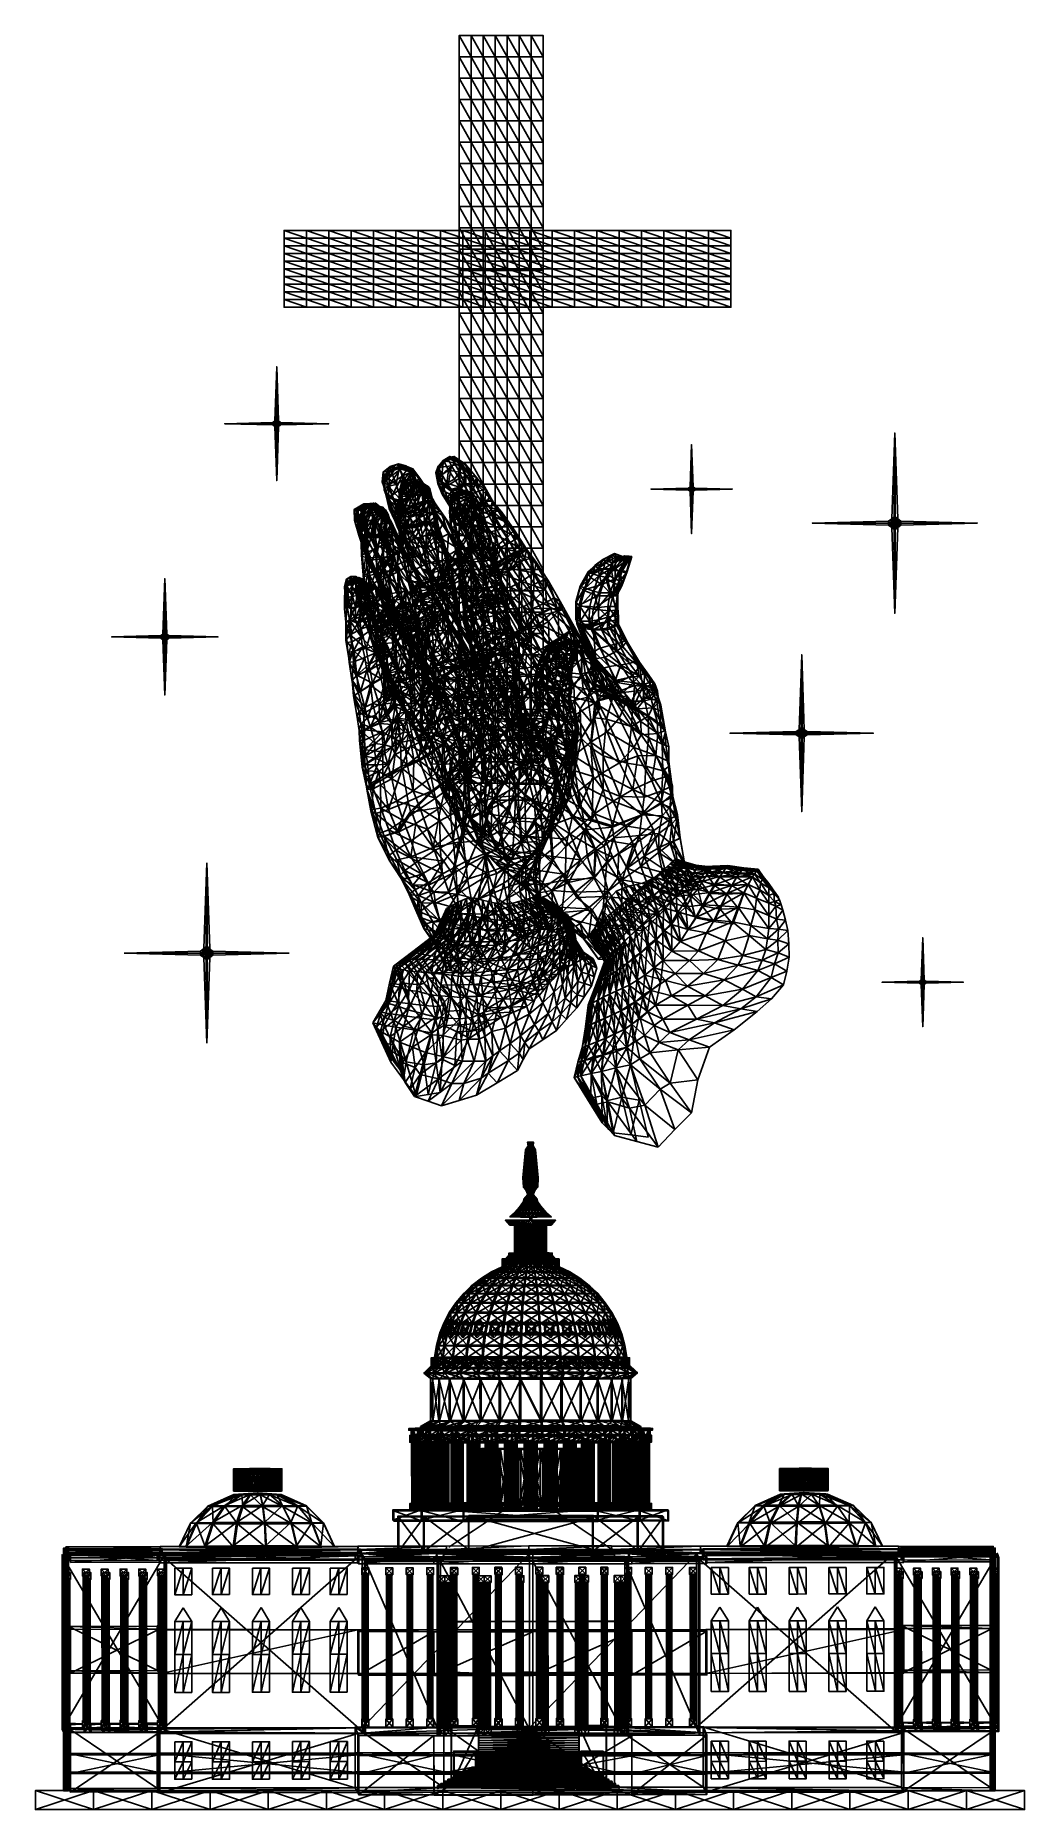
# Model space of a CAD drawing. Extents: x -144 to 177, y -102 to 473.
import ezdxf

# ---------------------------------------------------------------- set-up
doc = ezdxf.new("R2010")
doc.units = 0
for name, color, linetype in [('', 93, 'CONTINUOUS'), ('hand', 72, 'CONTINUOUS'), ('net', 9, 'CONTINUOUS'), ('star', 232, 'CONTINUOUS')]:
    doc.layers.add(name, color=color, linetype=linetype)

msp = doc.modelspace()

# ---------------------------------------------------------------- meshes
at = {"layer": '', "color": 93}
mesh = msp.add_polyface(dxfattribs=at)
corners = [(14.806993, 111.705978, 42.670635), (13.996463, 102.647346, 42.465145), (13.945708, 102.643539, 42.981339), (14.773214, 111.70343, 43.014072), (14.911419, 111.708443, 42.341698), (14.003378, 102.639801, 43.496796), (14.811624, 111.700935, 43.357018), (14.153413, 102.651039, 41.970768), (15.081972, 111.710686, 42.041691), (14.4097, 102.65448, 41.519852), (14.920448, 111.698563, 43.684513), (14.167017, 102.636307, 43.98901), (14.429363, 102.633163, 44.436459), (14.153013, 99.558128, 42.474384), (14.105515, 99.554573, 42.957684), (14.159529, 99.551048, 43.440296), (14.300018, 99.561584, 42.011536), (14.540016, 99.564781, 41.589355), (14.754238, 102.657494, 41.132061), (14.862491, 99.567612, 41.226284), (14.885697, 99.542381, 44.678726), (14.779043, 102.630547, 44.819576), (14.558364, 99.544838, 44.320042), (14.312707, 99.547768, 43.901119), (14.908731, 98.682541, 42.623219), (14.877009, 98.680153, 42.946095), (14.913074, 98.677818, 43.268528), (15.006924, 98.684868, 42.313992), (15.179536, 98.673668, 43.856266), (15.015441, 98.675629, 43.576401), (15.580486, 97.23867, 42.750565), (14.348772, 95.687912, 42.485889), (14.305333, 95.684662, 42.928043), (15.584259, 97.235954, 43.123241), (14.354716, 95.681458, 43.369595), (14.167302, 94.938255, 42.923523), (14.213597, 94.941711, 42.452572), (14.483203, 95.691093, 42.062435), (14.356773, 94.945099, 42.001537), (14.702797, 95.694031, 41.67617)]
mesh.append_faces([[corners[k] for k in face] for face in [(0, 1, 2), (2, 3, 0), (1, 0, 4), (3, 2, 5), (5, 6, 3), (4, 7, 1), (7, 4, 8), (8, 9, 7), (10, 11, 12), (11, 10, 6), (6, 5, 11), (1, 13, 14), (14, 2, 1), (13, 1, 7), (2, 14, 15), (15, 5, 2), (7, 16, 13), (16, 7, 9), (9, 17, 16), (17, 9, 18), (18, 19, 17), (20, 21, 12), (12, 22, 20), (22, 12, 11), (11, 23, 22), (23, 11, 5), (5, 15, 23), (13, 24, 25), (25, 14, 13), (24, 13, 16), (14, 25, 26), (26, 15, 14), (16, 27, 24), (27, 16, 17), (28, 22, 23), (29, 23, 15), (15, 26, 29), (30, 31, 32), (33, 32, 34), (35, 32, 31), (36, 31, 37), (38, 37, 39)]], dxfattribs={"vtx2": -1})
mesh = msp.add_polyface(dxfattribs=at)
corners = [(15.311168, 111.712723, 41.783672), (14.754238, 102.657494, 41.132061), (14.4097, 102.65448, 41.519852), (15.589003, 111.714348, 41.578968), (15.171763, 102.659966, 40.824379), (16.262529, 111.692284, 44.645805), (16.184055, 102.626808, 45.433811), (16.702745, 102.627113, 45.430328), (15.924454, 111.692619, 44.576317), (15.675994, 102.627289, 45.329388), (15.608208, 111.693451, 44.438068), (15.200685, 102.628563, 45.121616), (15.327685, 111.694763, 44.23711), (14.779043, 102.630547, 44.819576), (15.095004, 111.69651, 43.982208), (14.429363, 102.633163, 44.436459), (14.862491, 99.567612, 41.226284), (15.253439, 99.569946, 40.938217), (15.644215, 102.661797, 40.610229), (15.69577, 99.57164, 40.737728), (16.150846, 102.662888, 40.49897), (16.170109, 99.572655, 40.633556), (16.669538, 102.663185, 40.495483), (16.2012, 99.538872, 45.253834), (16.686798, 99.539162, 45.250576), (15.725491, 99.539345, 45.156048), (15.280531, 99.54052, 44.961536), (14.885697, 99.542381, 44.678726), (14.540016, 99.564781, 41.589355), (15.167247, 98.687004, 42.031944), (15.006924, 98.684868, 42.313992), (15.382726, 98.688889, 41.789371), (15.643929, 98.690453, 41.596928), (15.939425, 98.691582, 41.462982), (16.256298, 98.692253, 41.393394), (16.655706, 99.572945, 40.630291), (16.277103, 98.669685, 44.480122), (16.601522, 98.669891, 44.477955), (15.959259, 98.670021, 44.414803), (15.661991, 98.670792, 44.284836), (15.398215, 98.672028, 44.095901), (14.558364, 99.544838, 44.320042), (15.179536, 98.673668, 43.856266), (14.312707, 99.547768, 43.901119), (15.015441, 98.675629, 43.576401)]
mesh.append_faces([[corners[k] for k in face] for face in [(0, 1, 2), (3, 4, 1), (5, 6, 7), (8, 9, 6), (10, 11, 9), (12, 13, 11), (14, 15, 13), (16, 1, 4), (4, 17, 16), (17, 4, 18), (18, 19, 17), (19, 18, 20), (20, 21, 19), (21, 20, 22), (6, 23, 24), (23, 6, 9), (9, 25, 23), (25, 9, 11), (11, 26, 25), (26, 11, 13), (13, 27, 26), (28, 29, 30), (29, 28, 16), (16, 31, 29), (31, 16, 17), (17, 32, 31), (32, 17, 19), (19, 33, 32), (33, 19, 21), (21, 34, 33), (34, 21, 35), (23, 36, 37), (36, 23, 25), (25, 38, 36), (38, 25, 26), (26, 39, 38), (39, 26, 27), (27, 40, 39), (40, 27, 41), (41, 42, 40), (43, 44, 42)]], dxfattribs={"vtx2": -1})
mesh = msp.add_polyface(dxfattribs=at)
corners = [(15.621812, 113.000107, 42.847721), (15.479665, 114.183495, 43.22818), (15.478064, 114.186432, 42.826969), (15.64673, 114.189316, 42.447456), (15.763729, 113.002563, 42.5275), (15.947144, 114.191399, 42.18145), (16.018017, 113.004333, 42.301163), (16.329802, 114.192513, 42.06065), (16.333118, 112.993332, 43.826084), (16.313801, 114.178467, 43.979904), (15.933255, 114.17923, 43.852737), (16.009958, 112.99395, 43.719063), (15.637243, 114.181, 43.581776), (15.758242, 112.995506, 43.489849), (14.806993, 111.705978, 42.670635), (14.773214, 111.70343, 43.014072), (15.625411, 112.997559, 43.199444), (14.911419, 111.708443, 42.341698), (14.811624, 111.700935, 43.357018), (15.081972, 111.710686, 42.041691), (15.311168, 111.712723, 41.783672), (15.589003, 111.714348, 41.578968), (16.342319, 113.005241, 42.197811), (15.903305, 111.715569, 41.436474), (16.240412, 111.716263, 41.362461), (16.680683, 113.00515, 42.235313), (16.262529, 111.692284, 44.645805), (16.607582, 111.692482, 44.643475), (15.924454, 111.692619, 44.576317), (15.608208, 111.693451, 44.438068), (15.327685, 111.694763, 44.23711), (15.095004, 111.69651, 43.982208), (14.920448, 111.698563, 43.684513), (14.4097, 102.65448, 41.519852), (14.754238, 102.657494, 41.132061), (15.171763, 102.659966, 40.824379), (15.644215, 102.661797, 40.610229), (16.150846, 102.662888, 40.49897), (16.585461, 111.716492, 41.360142), (16.184055, 102.626808, 45.433811), (15.675994, 102.627289, 45.329388), (15.200685, 102.628563, 45.121616), (14.779043, 102.630547, 44.819576), (14.429363, 102.633163, 44.436459)]
mesh.append_faces([[corners[k] for k in face] for face in [(5, 6, 7)]], dxfattribs={"vtx1": -1})
mesh.append_faces([[corners[k] for k in face] for face in [(0, 1, 2), (0, 2, 3), (4, 3, 5), (8, 9, 10), (11, 10, 12), (13, 12, 1), (0, 14, 15), (15, 16, 0), (4, 17, 14), (14, 0, 4), (16, 15, 18), (4, 19, 17), (6, 20, 19), (19, 4, 6), (6, 21, 20), (22, 23, 21), (21, 6, 22), (22, 24, 23), (24, 22, 25), (8, 26, 27), (11, 28, 26), (26, 8, 11), (11, 29, 28), (13, 30, 29), (29, 11, 13), (13, 31, 30), (16, 32, 31), (31, 13, 16), (16, 18, 32), (33, 19, 20), (34, 20, 21), (35, 21, 23), (23, 36, 35), (36, 23, 24), (24, 37, 36), (37, 24, 38), (39, 26, 28), (40, 28, 29), (41, 29, 30), (42, 30, 31), (43, 31, 32)]], dxfattribs={"vtx2": -1})
mesh = msp.add_polyface(dxfattribs=at)
corners = [(16.329802, 114.192513, 42.06065), (16.342319, 113.005241, 42.197811), (16.728468, 114.192375, 42.105919), (16.680683, 113.00515, 42.235313), (17.07432, 114.191078, 42.309418), (16.974524, 113.004036, 42.407185), (17.307402, 114.188835, 42.636002), (17.173084, 113.002121, 42.683723), (17.38765, 114.186005, 43.02916), (17.241899, 112.999702, 43.017082), (17.300884, 114.183121, 43.420937), (17.169254, 112.997276, 43.349651), (17.062374, 114.180611, 43.743568), (16.967667, 112.995132, 43.623913), (16.713205, 114.178978, 43.941296), (16.671825, 112.993721, 43.792439), (16.313801, 114.178467, 43.979904), (16.585461, 111.716492, 41.360142), (16.240412, 111.716263, 41.362461), (16.92354, 111.716171, 41.429623), (17.239729, 111.715324, 41.56786), (17.520306, 111.713997, 41.768829), (17.752934, 111.712257, 42.023731), (17.927486, 111.710175, 42.321426), (18.036369, 111.707855, 42.648914), (18.07472, 111.705307, 42.991867), (18.041, 111.702827, 43.335304), (17.936518, 111.700371, 43.664234), (17.766022, 111.69809, 43.96426), (17.536825, 111.696053, 44.222248), (17.258989, 111.694427, 44.426979), (16.944689, 111.693207, 44.569458), (16.333118, 112.993332, 43.826084), (16.607582, 111.692482, 44.643475), (16.669538, 102.663185, 40.495483), (16.150846, 102.662888, 40.49897), (17.177599, 102.662697, 40.599926), (17.652851, 102.661423, 40.80769), (18.074549, 102.659439, 41.109737), (18.424229, 102.656822, 41.492847), (18.443832, 102.635506, 44.409462), (18.099356, 102.632484, 44.797237), (17.681772, 102.63002, 45.104942), (17.209377, 102.628204, 45.319073), (16.702745, 102.627113, 45.430328), (16.262529, 111.692284, 44.645805)]
mesh.append_faces([[corners[k] for k in face] for face in [(0, 1, 2), (2, 3, 4), (4, 5, 6), (6, 7, 8), (8, 9, 10), (10, 11, 12), (12, 13, 14), (14, 15, 16)]], dxfattribs={"vtx1": -1})
mesh.append_faces([[corners[k] for k in face] for face in [(3, 17, 18), (3, 19, 17), (5, 20, 19), (19, 3, 5), (5, 21, 20), (7, 22, 21), (21, 5, 7), (7, 23, 22), (9, 24, 23), (23, 7, 9), (9, 25, 24), (11, 26, 25), (25, 9, 11), (11, 27, 26), (13, 28, 27), (27, 11, 13), (13, 29, 28), (15, 30, 29), (29, 13, 15), (15, 31, 30), (32, 33, 31), (31, 15, 32), (17, 34, 35), (34, 17, 19), (19, 36, 34), (36, 19, 20), (37, 20, 21), (38, 21, 22), (39, 22, 23), (40, 28, 29), (41, 29, 30), (42, 30, 31), (43, 31, 33), (44, 33, 45)]], dxfattribs={"vtx2": -1})
mesh = msp.add_polyface(dxfattribs=at)
corners = [(17.239729, 111.715324, 41.56786), (17.652851, 102.661423, 40.80769), (17.177599, 102.662697, 40.599926), (17.520306, 111.713997, 41.768829), (18.074549, 102.659439, 41.109737), (17.752934, 111.712257, 42.023731), (18.424229, 102.656822, 41.492847), (17.536825, 111.696053, 44.222248), (18.099356, 102.632484, 44.797237), (18.443832, 102.635506, 44.409462), (17.258989, 111.694427, 44.426979), (17.681772, 102.63002, 45.104942), (16.944689, 111.693207, 44.569458), (17.209377, 102.628204, 45.319073), (16.607582, 111.692482, 44.643475), (16.702745, 102.627113, 45.430328), (16.669538, 102.663185, 40.495483), (16.655706, 99.572945, 40.630291), (16.170109, 99.572655, 40.633556), (17.131416, 99.572464, 40.728065), (17.576376, 99.571297, 40.922604), (17.971153, 99.56942, 41.205379), (17.994415, 99.544189, 44.657833), (17.603411, 99.541893, 44.945915), (17.161137, 99.540176, 45.146404), (16.686798, 99.539162, 45.250576), (16.184055, 102.626808, 45.433811), (16.580774, 98.692436, 41.391209), (16.256298, 98.692253, 41.393394), (16.898561, 98.692139, 41.456524), (17.195831, 98.691353, 41.586494), (17.459606, 98.690094, 41.775414), (18.298544, 99.567001, 41.564072), (17.678286, 98.688477, 42.015049), (18.544201, 99.564072, 41.983006), (17.842438, 98.686501, 42.29493), (18.556889, 99.550232, 43.872578), (17.850897, 98.677292, 43.557335), (17.949091, 98.679596, 43.248112), (18.316948, 99.547035, 44.294765), (17.690573, 98.67514, 43.839386), (17.475094, 98.673248, 44.081944), (17.213892, 98.6717, 44.274403), (16.918396, 98.670563, 44.408348), (16.601522, 98.669891, 44.477955), (16.2012, 99.538872, 45.253834)]
mesh.append_faces([[corners[k] for k in face] for face in [(0, 1, 2), (3, 4, 1), (5, 6, 4), (7, 8, 9), (10, 11, 8), (12, 13, 11), (14, 15, 13), (16, 17, 18), (17, 16, 2), (2, 19, 17), (19, 2, 1), (1, 20, 19), (20, 1, 4), (4, 21, 20), (22, 8, 11), (11, 23, 22), (23, 11, 13), (13, 24, 23), (24, 13, 15), (15, 25, 24), (25, 15, 26), (17, 27, 28), (27, 17, 19), (19, 29, 27), (29, 19, 20), (20, 30, 29), (30, 20, 21), (21, 31, 30), (31, 21, 32), (32, 33, 31), (34, 35, 33), (36, 37, 38), (39, 40, 37), (40, 39, 22), (22, 41, 40), (41, 22, 23), (23, 42, 41), (42, 23, 24), (24, 43, 42), (43, 24, 25), (44, 25, 45)]], dxfattribs={"vtx2": -1})
mesh = msp.add_polyface(dxfattribs=at)
corners = [(17.927486, 111.710175, 42.321426), (18.686634, 102.653694, 41.940296), (18.424229, 102.656822, 41.492847), (18.036369, 111.707855, 42.648914), (18.850157, 102.6502, 42.432503), (18.07472, 111.705307, 42.991867), (18.907885, 102.646446, 42.947968), (18.041, 111.702827, 43.335304), (18.85713, 102.642654, 43.464161), (17.936518, 111.700371, 43.664234), (18.700121, 102.638954, 43.95853), (17.766022, 111.69809, 43.96426), (18.443832, 102.635506, 44.409462), (17.971153, 99.56942, 41.205379), (18.074549, 102.659439, 41.109737), (18.298544, 99.567001, 41.564072), (18.544201, 99.564072, 41.983006), (18.697378, 99.560768, 42.443836), (18.75139, 99.557266, 42.926449), (18.703836, 99.553696, 43.409729), (18.556889, 99.550232, 43.872578), (18.316948, 99.547035, 44.294765), (18.099356, 102.632484, 44.797237), (17.994415, 99.544189, 44.657833), (17.678286, 98.688477, 42.015049), (17.842438, 98.686501, 42.29493), (17.944748, 98.684319, 42.602802), (17.980812, 98.681976, 42.925236), (17.949091, 98.679596, 43.248112), (17.850897, 98.677292, 43.557335), (17.297054, 97.238297, 42.930035), (18.555744, 95.687149, 42.899471), (18.506361, 95.690346, 42.457939), (18.253275, 94.950356, 41.565506), (18.141478, 95.69603, 41.653053), (18.366215, 95.693359, 42.036316), (18.492643, 94.947517, 41.973732), (18.641937, 94.944313, 42.422791), (18.694521, 94.94088, 42.893082), (18.512306, 95.683884, 43.341625)]
mesh.append_faces([[corners[k] for k in face] for face in [(0, 1, 2), (1, 0, 3), (3, 4, 1), (4, 3, 5), (5, 6, 4), (6, 5, 7), (7, 8, 6), (8, 7, 9), (9, 10, 8), (10, 9, 11), (11, 12, 10), (13, 14, 2), (2, 15, 13), (15, 2, 1), (1, 16, 15), (16, 1, 4), (4, 17, 16), (17, 4, 6), (6, 18, 17), (18, 6, 8), (8, 19, 18), (19, 8, 10), (10, 20, 19), (20, 10, 12), (12, 21, 20), (21, 12, 22), (22, 23, 21), (24, 15, 16), (25, 16, 17), (17, 26, 25), (26, 17, 18), (18, 27, 26), (27, 18, 19), (19, 28, 27), (28, 19, 20), (29, 20, 21), (30, 31, 32), (33, 34, 35), (36, 35, 32), (37, 32, 31), (38, 31, 39)]], dxfattribs={"vtx2": -1})
mesh = msp.add_polyface(dxfattribs=at)
corners = [(15.580486, 97.23867, 42.750565), (14.877009, 98.680153, 42.946095), (14.908731, 98.682541, 42.623219), (15.006924, 98.684868, 42.313992), (15.584259, 97.235954, 43.123241), (14.913074, 98.677818, 43.268528), (15.730864, 97.241264, 42.411312), (15.167247, 98.687004, 42.031944), (15.382726, 98.688889, 41.789371), (16.00024, 97.243134, 42.171501), (15.643929, 98.690453, 41.596928), (15.939425, 98.691582, 41.462982), (16.34392, 97.244133, 42.061993), (16.256298, 98.692253, 41.393394), (16.580774, 98.692436, 41.391209), (16.334087, 97.231499, 43.787209), (16.601522, 98.669891, 44.477955), (16.277103, 98.669685, 44.480122), (15.959259, 98.670021, 44.414803), (15.991724, 97.23214, 43.673805), (15.661991, 98.670792, 44.284836), (15.398215, 98.672028, 44.095901), (15.72509, 97.233788, 43.430954), (15.179536, 98.673668, 43.856266), (15.015441, 98.675629, 43.576401), (14.305333, 95.684662, 42.928043), (14.483203, 95.691093, 42.062435), (14.348772, 95.687912, 42.485889), (14.702797, 95.694031, 41.67617), (14.997836, 95.696632, 41.344025), (15.35552, 95.698738, 41.080448), (15.760183, 95.700294, 40.897026), (16.19417, 95.701218, 40.801731), (16.702402, 97.244034, 42.101727), (16.222576, 95.670311, 45.028778), (16.666906, 95.670586, 45.025791), (15.787391, 95.670753, 44.939327), (15.380267, 95.671844, 44.761353), (15.019098, 95.673538, 44.502628), (14.719601, 95.675766, 44.174469), (14.494863, 95.678459, 43.79121), (14.354716, 95.681458, 43.369595), (14.904958, 94.950989, 41.236343), (15.285902, 94.953239, 40.955616), (15.716916, 94.954903, 40.760235), (16.179138, 94.955887, 40.658741), (16.638445, 95.701485, 40.798744)]
mesh.append_faces([[corners[k] for k in face] for face in [(0, 1, 2), (0, 2, 3), (4, 5, 1), (6, 3, 7), (6, 7, 8), (9, 8, 10), (9, 10, 11), (12, 11, 13), (12, 13, 14), (15, 16, 17), (15, 17, 18), (19, 18, 20), (19, 20, 21), (22, 21, 23), (22, 23, 24), (4, 24, 5), (25, 4, 0), (6, 26, 27), (27, 0, 6), (6, 28, 26), (9, 29, 28), (28, 6, 9), (9, 30, 29), (12, 31, 30), (30, 9, 12), (12, 32, 31), (32, 12, 33), (15, 34, 35), (19, 36, 34), (34, 15, 19), (19, 37, 36), (22, 38, 37), (37, 19, 22), (22, 39, 38), (4, 40, 39), (39, 22, 4), (4, 41, 40), (42, 29, 30), (43, 30, 31), (44, 31, 32), (45, 32, 46)]], dxfattribs={"vtx2": -1})
mesh = msp.add_polyface(dxfattribs=at)
corners = [(16.686798, 99.539162, 45.250576), (16.601522, 98.669891, 44.477955), (16.918396, 98.670563, 44.408348), (16.702402, 97.244034, 42.101727), (16.580774, 98.692436, 41.391209), (16.898561, 98.692139, 41.456524), (17.195831, 98.691353, 41.586494), (17.013788, 97.242867, 42.28384), (17.459606, 98.690094, 41.775414), (17.678286, 98.688477, 42.015049), (17.224066, 97.240822, 42.576828), (17.842438, 98.686501, 42.29493), (17.944748, 98.684319, 42.602802), (17.297054, 97.238297, 42.930035), (17.980812, 98.681976, 42.925236), (17.949091, 98.679596, 43.248112), (17.220064, 97.235672, 43.282402), (17.850897, 98.677292, 43.557335), (17.690573, 98.67514, 43.839386), (17.006414, 97.233444, 43.572983), (17.475094, 98.673248, 44.081944), (17.213892, 98.6717, 44.274403), (16.693085, 97.231956, 43.751537), (16.638445, 95.701485, 40.798744), (16.19417, 95.701218, 40.801731), (17.073631, 95.701065, 40.888187), (17.480753, 95.699974, 41.066162), (17.841923, 95.698273, 41.324894), (18.141478, 95.69603, 41.653053), (18.366215, 95.693359, 42.036316), (18.506361, 95.690346, 42.457939), (18.512306, 95.683884, 43.341625), (18.555744, 95.687149, 42.899471), (18.377817, 95.680717, 43.765079), (18.158283, 95.677765, 44.151344), (17.863186, 95.675194, 44.483505), (17.50556, 95.673073, 44.747066), (17.100893, 95.671516, 44.9305), (16.334087, 97.231499, 43.787209), (16.666906, 95.670586, 45.025791), (16.65239, 94.956161, 40.655567), (17.115927, 94.955719, 40.750835), (17.549568, 94.954559, 40.940403), (17.934229, 94.952766, 41.215969), (18.271166, 94.930908, 44.226463)]
mesh.append_faces([[corners[k] for k in face] for face in [(0, 1, 2), (3, 4, 5), (3, 5, 6), (7, 6, 8), (7, 8, 9), (10, 9, 11), (10, 11, 12), (13, 12, 14), (13, 14, 15), (16, 15, 17), (16, 17, 18), (19, 18, 20), (19, 20, 21), (22, 21, 2), (22, 2, 1), (3, 23, 24), (3, 25, 23), (7, 26, 25), (25, 3, 7), (7, 27, 26), (10, 28, 27), (27, 7, 10), (10, 29, 28), (13, 30, 29), (29, 10, 13), (16, 31, 32), (32, 13, 16), (16, 33, 31), (19, 34, 33), (33, 16, 19), (19, 35, 34), (22, 36, 35), (35, 19, 22), (22, 37, 36), (38, 39, 37), (37, 22, 38), (40, 23, 25), (41, 25, 26), (42, 26, 27), (43, 27, 28), (44, 34, 35)]], dxfattribs={"vtx2": -1})
mesh = msp.add_polyface(dxfattribs=at)
corners = [(1.036183, -9.609289, -3.698616), (4.154163, -7.491357, -41.306839), (4.154161, -7.491358, -3.698616), (1.036184, -9.609287, -41.306839), (7.099015, -5.490993, -41.306839), (7.099014, -5.491009, -3.698616), (10.082676, -3.464282, -41.306839), (10.082675, -3.464283, -3.698616), (13.459686, -1.170395, -41.306839), (13.459684, -1.17041, -3.698616), (13.255776, 93.499435, 42.244987), (11.281719, 91.31179, 41.823009), (11.17415, 91.303749, 42.917099), (13.189475, 93.494446, 42.919548), (13.46091, 93.504265, 41.598969), (11.296409, 91.29583, 44.009636), (13.264864, 93.489586, 43.593143), (11.614425, 91.319641, 40.775192), (13.795844, 93.508751, 41.009705), (12.157693, 91.32692, 39.819443), (14.246062, 93.512695, 40.502972), (12.887804, 91.333305, 38.997528), (13.821507, 93.480896, 44.82106), (12.199304, 91.281738, 46.001247), (12.940389, 91.276192, 46.813263), (13.478684, 93.484993, 44.236351), (11.643175, 91.288383, 45.052898), (9.868764, 89.968773, 41.522621), (9.731703, 89.958527, 42.916973), (9.887511, 89.948418, 44.309349), (10.292806, 89.978783, 40.187241), (10.985136, 89.988068, 38.969208), (11.915637, 89.996231, 37.921715), (13.772866, 91.33857, 38.345375), (13.043612, 90.002907, 37.090588), (11.982681, 89.923409, 47.882397), (13.121688, 89.918068, 48.698284), (11.038177, 89.930489, 46.847523), (10.329442, 89.938927, 45.638908)]
mesh.append_faces([[corners[k] for k in face] for face in [(0, 1, 2), (2, 4, 5), (5, 6, 7), (7, 8, 9)]], dxfattribs={"vtx0": -1})
mesh.append_faces([[corners[k] for k in face] for face in [(0, 3, 1), (2, 1, 4), (5, 4, 6), (7, 6, 8), (10, 11, 12), (12, 13, 10), (11, 10, 14), (13, 12, 15), (15, 16, 13), (14, 17, 11), (17, 14, 18), (18, 19, 17), (20, 21, 19), (22, 23, 24), (23, 22, 25), (25, 26, 23), (26, 25, 16), (16, 15, 26), (11, 27, 28), (28, 12, 11), (27, 11, 17), (12, 28, 29), (29, 15, 12), (17, 30, 27), (30, 17, 19), (19, 31, 30), (31, 19, 21), (21, 32, 31), (32, 21, 33), (33, 34, 32), (24, 35, 36), (35, 24, 23), (23, 37, 35), (37, 23, 26), (26, 38, 37), (38, 26, 15), (15, 29, 38)]], dxfattribs={"vtx2": -1})
mesh = msp.add_polyface(dxfattribs=at)
corners = [(13.459684, -1.17041, -3.698616), (13.459686, -1.170395, -41.306839), (15.781366, 0.40664, -41.306839), (14.348772, 95.687912, 42.485889), (14.213597, 94.941711, 42.452572), (14.167302, 94.938255, 42.923523), (14.305333, 95.684662, 42.928043), (14.219943, 94.93483, 43.393814), (14.354716, 95.681458, 43.369595), (14.483203, 95.691093, 42.062435), (14.356773, 94.945099, 42.001537), (14.702797, 95.694031, 41.67617), (14.590656, 94.948235, 41.590126), (14.608603, 94.928772, 44.251095), (14.719601, 95.675766, 44.174469), (14.494863, 95.678459, 43.79121), (14.369177, 94.931641, 43.842873), (13.255776, 93.499435, 42.244987), (13.189475, 93.494446, 42.919548), (13.264864, 93.489586, 43.593143), (13.46091, 93.504265, 41.598969), (13.795844, 93.508751, 41.009705), (14.904958, 94.950989, 41.236343), (14.246062, 93.512695, 40.502972), (14.927591, 94.926399, 44.600632), (14.278469, 93.477478, 45.321701), (14.829454, 93.474876, 45.716412), (13.821507, 93.480896, 44.82106), (13.478684, 93.484993, 44.236351), (12.157693, 91.32692, 39.819443), (12.887804, 91.333305, 38.997528), (14.791674, 93.51593, 40.100891), (13.772866, 91.33857, 38.345375), (15.409017, 93.518295, 39.821045), (14.774184, 91.34243, 37.891472), (13.834138, 91.271988, 47.453465), (14.841515, 91.26931, 47.893856), (12.940389, 91.276192, 46.813263), (13.043612, 90.002907, 37.090588), (14.319736, 90.00782, 36.512131), (14.405471, 89.914642, 49.259525), (13.121688, 89.918068, 48.698284)]
mesh.append_faces([[corners[k] for k in face] for face in [(0, 1, 2), (3, 4, 5), (6, 5, 7), (7, 8, 6), (9, 10, 4), (11, 12, 10), (13, 14, 15), (15, 16, 13), (16, 15, 8), (8, 7, 16), (4, 17, 18), (18, 5, 4), (17, 4, 10), (5, 18, 19), (19, 7, 5), (10, 20, 17), (20, 10, 12), (12, 21, 20), (21, 12, 22), (22, 23, 21), (24, 25, 26), (25, 24, 13), (13, 27, 25), (27, 13, 16), (16, 28, 27), (28, 16, 7), (7, 19, 28), (29, 21, 23), (30, 23, 31), (31, 32, 30), (32, 31, 33), (33, 34, 32), (26, 35, 36), (35, 26, 25), (25, 37, 35), (37, 25, 27), (38, 32, 34), (34, 39, 38), (40, 36, 35), (35, 41, 40), (41, 35, 37)]], dxfattribs={"vtx2": -1})
mesh = msp.add_polyface(dxfattribs=at)
corners = [(13.459684, -1.17041, -3.698616), (15.781366, 0.40664, -41.306839), (15.781365, 0.406639, -3.698616), (14.590656, 94.948235, 41.590126), (14.702797, 95.694031, 41.67617), (14.997836, 95.696632, 41.344025), (14.904958, 94.950989, 41.236343), (15.35552, 95.698738, 41.080448), (15.285902, 94.953239, 40.955616), (15.760183, 95.700294, 40.897026), (15.716916, 94.954903, 40.760235), (16.19417, 95.701218, 40.801731), (16.179138, 94.955887, 40.658741), (16.222576, 95.670311, 45.028778), (16.209431, 94.922974, 45.161037), (16.682684, 94.923248, 45.157864), (15.787391, 95.670753, 44.939327), (15.745896, 94.923431, 45.065769), (15.380267, 95.671844, 44.761353), (15.31231, 94.924568, 44.876209), (15.019098, 95.673538, 44.502628), (14.927591, 94.926399, 44.600632), (14.719601, 95.675766, 44.174469), (14.608603, 94.928772, 44.251095), (14.246062, 93.512695, 40.502972), (14.791674, 93.51593, 40.100891), (15.409017, 93.518295, 39.821045), (16.071056, 93.519714, 39.675655), (16.65239, 94.956161, 40.655567), (16.114494, 93.47258, 46.12439), (16.792309, 93.472984, 46.119831), (15.450569, 93.473244, 45.98793), (14.829454, 93.474876, 45.716412), (14.774184, 91.34243, 37.891472), (15.847977, 91.344727, 37.655674), (16.748869, 93.520111, 39.671108), (15.918335, 91.268265, 48.115189), (17.017731, 91.268913, 48.107803), (14.841515, 91.26931, 47.893856), (14.319736, 90.00782, 36.512131), (15.688225, 90.010765, 36.211624), (16.947372, 91.345375, 37.648281), (15.777903, 89.913307, 49.541592), (17.17897, 89.914139, 49.532173), (14.405471, 89.914642, 49.259525)]
mesh.append_faces([[corners[k] for k in face] for face in [(0, 1, 2)]], dxfattribs={"vtx0": -1})
mesh.append_faces([[corners[k] for k in face] for face in [(3, 4, 5), (5, 6, 3), (7, 8, 6), (9, 10, 8), (11, 12, 10), (13, 14, 15), (14, 13, 16), (16, 17, 14), (17, 16, 18), (18, 19, 17), (19, 18, 20), (20, 21, 19), (21, 20, 22), (22, 23, 21), (24, 6, 8), (8, 25, 24), (25, 8, 10), (10, 26, 25), (26, 10, 12), (12, 27, 26), (27, 12, 28), (14, 29, 30), (29, 14, 17), (17, 31, 29), (31, 17, 19), (19, 32, 31), (32, 19, 21), (33, 26, 27), (27, 34, 33), (34, 27, 35), (29, 36, 37), (36, 29, 31), (31, 38, 36), (38, 31, 32), (39, 33, 34), (34, 40, 39), (40, 34, 41), (36, 42, 43), (42, 36, 38), (38, 44, 42)]], dxfattribs={"vtx2": -1})
mesh = msp.add_polyface(dxfattribs=at)
corners = [(15.781365, 0.406639, -3.698616), (19.048693, -1.800611, -41.306839), (19.048691, -1.800612, -3.698616), (15.781366, 0.40664, -41.306839), (16.638445, 95.701485, 40.798744), (16.65239, 94.956161, 40.655567), (16.179138, 94.955887, 40.658741), (17.073631, 95.701065, 40.888187), (17.115927, 94.955719, 40.750835), (17.480753, 95.699974, 41.066162), (17.549568, 94.954559, 40.940403), (17.841923, 95.698273, 41.324894), (17.934229, 94.952766, 41.215969), (18.141478, 95.69603, 41.653053), (18.253275, 94.950356, 41.565506), (17.863186, 95.675194, 44.483505), (17.956921, 94.928154, 44.580269), (18.271166, 94.930908, 44.226463), (17.50556, 95.673073, 44.747066), (17.575918, 94.925911, 44.860996), (17.100893, 95.671516, 44.9305), (17.144903, 94.92424, 45.056366), (16.666906, 95.670586, 45.025791), (16.682684, 94.923248, 45.157864), (16.222576, 95.670311, 45.028778), (16.748869, 93.520111, 39.671108), (16.071056, 93.519714, 39.675655), (17.412851, 93.519485, 39.807568), (18.033909, 93.51783, 40.079086), (18.617359, 93.480003, 45.292526), (18.071692, 93.476761, 45.694603), (17.454348, 93.474403, 45.974453), (16.792309, 93.472984, 46.119831), (16.209431, 94.922974, 45.161037), (16.947372, 91.345375, 37.648281), (15.847977, 91.344727, 37.655674), (18.02425, 91.344315, 37.869621), (18.091522, 91.27121, 47.87199), (17.017731, 91.268913, 48.107803), (16.114494, 93.47258, 46.12439), (17.089293, 90.011574, 36.202206), (15.688225, 90.010765, 36.211624), (18.461666, 90.010231, 36.484276), (18.547457, 89.917068, 49.231659), (17.17897, 89.914139, 49.532173), (15.918335, 91.268265, 48.115189)]
mesh.append_faces([[corners[k] for k in face] for face in [(0, 1, 2)]], dxfattribs={"vtx0": -1})
mesh.append_faces([[corners[k] for k in face] for face in [(0, 3, 1), (4, 5, 6), (7, 8, 5), (9, 10, 8), (11, 12, 10), (13, 14, 12), (15, 16, 17), (16, 15, 18), (18, 19, 16), (19, 18, 20), (20, 21, 19), (21, 20, 22), (22, 23, 21), (23, 22, 24), (5, 25, 26), (25, 5, 8), (8, 27, 25), (27, 8, 10), (10, 28, 27), (28, 10, 12), (29, 16, 19), (19, 30, 29), (30, 19, 21), (21, 31, 30), (31, 21, 23), (23, 32, 31), (32, 23, 33), (25, 34, 35), (34, 25, 27), (27, 36, 34), (36, 27, 28), (37, 31, 32), (32, 38, 37), (38, 32, 39), (34, 40, 41), (40, 34, 36), (36, 42, 40), (43, 37, 38), (38, 44, 43), (44, 38, 45)]], dxfattribs={"vtx2": -1})
mesh = msp.add_polyface(dxfattribs=at)
corners = [(18.366215, 95.693359, 42.036316), (18.492643, 94.947517, 41.973732), (18.253275, 94.950356, 41.565506), (18.506361, 95.690346, 42.457939), (18.641937, 94.944313, 42.422791), (18.555744, 95.687149, 42.899471), (18.694521, 94.94088, 42.893082), (18.512306, 95.683884, 43.341625), (18.648281, 94.937424, 43.364025), (18.377817, 95.680717, 43.765079), (18.505047, 94.934052, 43.815067), (18.158283, 95.677765, 44.151344), (18.271166, 94.930908, 44.226463), (17.934229, 94.952766, 41.215969), (18.584951, 93.515244, 40.473797), (18.033909, 93.51783, 40.079086), (19.041857, 93.511826, 40.974426), (19.384737, 93.507736, 41.559143), (19.598499, 93.503151, 42.202335), (19.673889, 93.498253, 42.87595), (19.607588, 93.493294, 43.550491), (19.402454, 93.488449, 44.196529), (19.06752, 93.483963, 44.785778), (17.956921, 94.928154, 44.580269), (18.617359, 93.480003, 45.292526), (19.031569, 91.341637, 38.310005), (18.02425, 91.344315, 37.869621), (19.92532, 91.337418, 38.950203), (20.666462, 91.331894, 39.762215), (20.708071, 91.286713, 45.944031), (19.977903, 91.280312, 46.765934), (18.071692, 93.476761, 45.694603), (19.09284, 91.27507, 47.418098), (17.454348, 93.474403, 45.974453), (18.091522, 91.27121, 47.87199), (18.461666, 90.010231, 36.484276), (19.745449, 90.006836, 37.045532), (19.82358, 89.921982, 48.653214), (18.547457, 89.917068, 49.231659)]
mesh.append_faces([[corners[k] for k in face] for face in [(0, 1, 2), (3, 4, 1), (5, 6, 4), (7, 8, 6), (8, 7, 9), (9, 10, 8), (10, 9, 11), (11, 12, 10), (13, 14, 15), (14, 13, 2), (2, 16, 14), (16, 2, 1), (1, 17, 16), (17, 1, 4), (4, 18, 17), (18, 4, 6), (6, 19, 18), (19, 6, 8), (8, 20, 19), (20, 8, 10), (10, 21, 20), (21, 10, 12), (12, 22, 21), (22, 12, 23), (23, 24, 22), (15, 25, 26), (25, 15, 14), (14, 27, 25), (27, 14, 16), (28, 16, 17), (29, 22, 24), (24, 30, 29), (30, 24, 31), (31, 32, 30), (32, 31, 33), (33, 34, 32), (35, 26, 25), (25, 36, 35), (36, 25, 27), (37, 32, 34), (34, 38, 37)]], dxfattribs={"vtx2": -1})
mesh = msp.add_polyface(dxfattribs=at)
corners = [(19.048691, -1.800612, -3.698616), (21.784069, -3.648527, -41.306839), (21.784065, -3.648526, -3.698616), (19.048693, -1.800611, -41.306839), (24.297049, -5.346147, -41.306839), (24.297047, -5.346148, -3.698616), (27.463037, -7.484957, -41.306839), (27.463036, -7.484958, -3.698616), (30.716305, -9.682705, -41.306839), (30.716303, -9.682724, -3.698616), (33.188358, -11.352737, -41.306839), (33.188358, -11.352737, -3.698616), (19.041857, 93.511826, 40.974426), (20.666462, 91.331894, 39.762215), (19.92532, 91.337418, 38.950203), (19.384737, 93.507736, 41.559143), (21.222532, 91.325264, 40.710579), (19.598499, 93.503151, 42.202335), (21.5693, 91.317818, 41.753819), (19.673889, 93.498253, 42.87595), (21.691614, 91.309891, 42.846371), (19.607588, 93.493294, 43.550491), (21.583988, 91.301826, 43.940453), (19.402454, 93.488449, 44.196529), (21.251282, 91.293999, 44.988281), (19.06752, 93.483963, 44.785778), (20.708071, 91.286713, 45.944031), (20.884512, 90.001457, 37.861401), (19.745449, 90.006836, 37.045532), (21.829016, 89.994392, 38.896286), (22.537693, 89.985954, 40.104908), (22.979681, 89.976463, 41.43446), (23.135489, 89.966354, 42.826836), (22.998371, 89.956093, 44.221188), (22.574389, 89.946098, 45.556561), (21.882057, 89.936813, 46.774609), (19.977903, 91.280312, 46.765934), (20.951557, 89.928665, 47.822083), (19.09284, 91.27507, 47.418098), (19.82358, 89.921982, 48.653214)]
mesh.append_faces([[corners[k] for k in face] for face in [(0, 1, 2), (2, 4, 5), (5, 6, 7), (7, 8, 9), (9, 10, 11)]], dxfattribs={"vtx0": -1})
mesh.append_faces([[corners[k] for k in face] for face in [(0, 3, 1), (2, 1, 4), (5, 4, 6), (7, 6, 8), (9, 8, 10), (12, 13, 14), (15, 16, 13), (16, 15, 17), (17, 18, 16), (18, 17, 19), (19, 20, 18), (20, 19, 21), (21, 22, 20), (22, 21, 23), (23, 24, 22), (24, 23, 25), (25, 26, 24), (14, 27, 28), (27, 14, 13), (13, 29, 27), (29, 13, 16), (16, 30, 29), (30, 16, 18), (18, 31, 30), (31, 18, 20), (20, 32, 31), (32, 20, 22), (22, 33, 32), (33, 22, 24), (24, 34, 33), (34, 24, 26), (26, 35, 34), (35, 26, 36), (36, 37, 35), (37, 36, 38), (38, 39, 37)]], dxfattribs={"vtx2": -1})
at = {"layer": '', "color": 111}
mesh = msp.add_polyface(dxfattribs=at)
corners = [(8.397059, 88.832306, 44.356064), (8.28189, 88.842667, 42.928448), (16.404053, 88.84729, 42.888653), (8.378026, 88.852951, 41.529068), (9.672153, 87.320457, 42.898083), (8.460445, 88.855225, 41.224884), (9.829447, 87.310265, 44.303123), (8.483251, 88.83049, 44.609695), (8.773489, 88.822487, 45.724136), (9.381801, 88.813446, 47.006062), (10.203534, 88.805428, 48.162888), (11.213596, 88.798683, 49.159447), (12.39947, 88.793526, 49.950527), (13.671421, 88.78978, 50.556484), (15.044482, 88.787895, 50.914509), (16.458866, 88.787819, 51.028664), (14.936571, 88.905083, 34.881832), (16.349297, 88.906807, 34.748657), (13.568483, 88.901604, 35.258274), (12.304591, 88.896591, 35.851643), (11.129691, 88.889832, 36.688236), (10.133118, 88.88192, 37.698296), (9.327045, 88.87294, 38.866066), (8.736052, 88.863197, 40.156052), (13.093002, 87.279617, 48.73196), (11.02801, 88.80011, 48.949581), (11.875978, 87.358505, 37.857418), (10.94662, 88.88855, 36.851173), (13.014183, 87.365234, 37.018738), (13.86661, 88.902634, 35.139061), (9.810529, 87.330818, 41.491058), (8.975421, 88.867355, 39.602924), (10.238341, 87.340904, 40.143547), (9.816416, 88.878647, 38.123451), (10.937017, 87.350266, 38.914436), (14.301852, 87.370209, 36.43502), (15.528822, 88.906197, 34.774063), (15.6828, 87.373169, 36.131779), (17.230587, 88.907181, 34.762619), (11.943593, 87.285034, 47.908657), (9.880774, 88.808685, 47.692608), (10.990516, 87.29216, 46.864372), (9.020003, 88.818962, 46.224583), (10.275379, 87.300697, 45.64476), (16.813292, 88.796364, 49.885914), (16.149595, 88.795982, 49.890369), (16.149023, 89.902069, 49.89846), (16.812662, 89.902451, 49.894001)]
mesh.append_faces([[corners[k] for k in face] for face in [(0, 1, 2), (1, 3, 2), (8, 0, 2), (9, 8, 2), (10, 9, 2), (11, 10, 2), (12, 11, 2), (13, 12, 2), (14, 13, 2), (15, 14, 2), (16, 17, 2), (18, 16, 2), (19, 18, 2), (20, 19, 2), (21, 20, 2), (22, 21, 2), (23, 22, 2), (3, 23, 2)]], dxfattribs={"vtx1": -1, "vtx2": -1})
mesh.append_faces([[corners[k] for k in face] for face in [(4, 1, 5), (6, 7, 1), (24, 12, 25), (26, 27, 19), (28, 19, 29), (30, 5, 31), (32, 31, 33), (34, 33, 27), (35, 29, 36), (37, 36, 38), (39, 25, 40), (41, 40, 42), (43, 42, 7), (44, 45, 46), (46, 47, 44), (45, 44, 47), (47, 46, 45)]], dxfattribs={"vtx2": -1})
mesh = msp.add_polyface(dxfattribs=at)
corners = [(8.28189, 88.842667, 42.928448), (9.672153, 87.320457, 42.898083), (9.829447, 87.310265, 44.303123), (14.388444, 87.276176, 49.298306), (13.970805, 88.789452, 50.622269), (12.39947, 88.793526, 49.950527), (13.093002, 87.279617, 48.73196), (12.304591, 88.896591, 35.851643), (13.014183, 87.365234, 37.018738), (11.875978, 87.358505, 37.857418), (8.460445, 88.855225, 41.224884), (9.810529, 87.330818, 41.491058), (8.975421, 88.867355, 39.602924), (10.238341, 87.340904, 40.143547), (9.816416, 88.878647, 38.123451), (10.937017, 87.350266, 38.914436), (10.94662, 88.88855, 36.851173), (13.86661, 88.902634, 35.139061), (14.301852, 87.370209, 36.43502), (15.528822, 88.906197, 34.774063), (15.6828, 87.373169, 36.131779), (15.637762, 88.787834, 50.964878), (15.773335, 87.274834, 49.582943), (17.187149, 87.275658, 49.573425), (11.02801, 88.80011, 48.949581), (11.943593, 87.285034, 47.908657), (9.880774, 88.808685, 47.692608), (10.990516, 87.29216, 46.864372), (9.020003, 88.818962, 46.224583), (10.275379, 87.300697, 45.64476), (8.483251, 88.83049, 44.609695), (15.837522, 78.203773, 47.399136), (15.832493, 87.60556, 47.467896), (15.860727, 87.607048, 47.265808), (16.502819, 87.605919, 47.463383), (12.861576, 78.209709, 46.370884), (12.856547, 87.611511, 46.439644), (12.884726, 87.612984, 46.237556), (13.526759, 87.611855, 46.435158), (11.242744, 78.228569, 43.670334), (11.237773, 87.630386, 43.739094), (11.265951, 87.631874, 43.536987), (11.908042, 87.63073, 43.734577), (11.738688, 78.251572, 40.561073), (11.733602, 87.653374, 40.629829), (11.76178, 87.654877, 40.427742), (12.403871, 87.653717, 40.625317), (14.117124, 78.267937, 38.497982), (14.112152, 87.669762, 38.566738), (14.140329, 87.671249, 38.364651), (14.782249, 87.670135, 38.562225), (15.453205, 87.670738, 38.528332), (15.458519, 78.26902, 38.446213), (15.401877, 78.270676, 38.219517), (15.401135, 87.672394, 38.300934), (15.271105, 78.272018, 38.025871), (15.274421, 87.673752, 38.105049), (15.081975, 78.272903, 37.888611), (15.088377, 87.674698, 37.964302), (14.857351, 78.273262, 37.82431), (14.865412, 87.675064, 37.895683), (14.624212, 78.273026, 37.840729), (14.632443, 87.67485, 37.907475), (14.410849, 78.272194, 37.935879), (14.417537, 87.674065, 37.998207), (14.242867, 78.270935, 38.098274), (14.246583, 87.672836, 38.15699), (14.1405, 78.269333, 38.30835)]
mesh.append_faces([[corners[k] for k in face] for face in [(65, 66, 67)]], dxfattribs={"vtx1": -1})
mesh.append_faces([[corners[k] for k in face] for face in [(33, 32, 34), (37, 36, 38), (41, 40, 42), (45, 44, 46), (49, 48, 50)]], dxfattribs={"vtx1": -1, "vtx2": -1})
mesh.append_faces([[corners[k] for k in face] for face in [(0, 1, 2), (3, 4, 5), (5, 6, 3), (7, 8, 9), (10, 11, 1), (12, 13, 11), (14, 15, 13), (16, 9, 15), (17, 18, 8), (19, 20, 18), (21, 22, 23), (22, 21, 4), (4, 3, 22), (24, 25, 6), (26, 27, 25), (28, 29, 27), (30, 2, 29), (31, 32, 33), (35, 36, 37), (39, 40, 41), (43, 44, 45), (47, 48, 49), (51, 52, 53), (54, 53, 55), (56, 55, 57), (58, 57, 59), (60, 59, 61), (62, 61, 63), (64, 63, 65)]], dxfattribs={"vtx2": -1})
mesh = msp.add_polyface(dxfattribs=at)
corners = [(12.293273, 76.321259, 35.774609), (12.989205, 77.836052, 36.973957), (14.276875, 77.841011, 36.390251), (14.054252, 77.840324, 36.468597), (16.409996, 77.795227, 42.807846), (12.028069, 77.830551, 37.656586), (13.843288, 76.327232, 35.072002), (15.657823, 77.843964, 36.087009), (15.505444, 76.330788, 34.707005), (17.071634, 77.844795, 36.077492), (13.947427, 76.214043, 50.55521), (14.363466, 77.746986, 49.253536), (13.068024, 77.750443, 48.68718), (12.097799, 77.754814, 48.017536), (14.139757, 77.747414, 49.178177), (11.258634, 77.760422, 47.189617), (10.575962, 77.767075, 46.228523), (15.280478, 77.745857, 49.475632), (16.455492, 77.745789, 49.570469), (15.190857, 77.843224, 36.155838), (16.3645, 77.844666, 36.0452), (11.200106, 77.823959, 38.495739), (10.530465, 77.816521, 39.465904), (10.380031, 78.19532, 46.339165), (11.089109, 78.188385, 47.337437), (16.439831, 78.224579, 42.786072), (11.960739, 78.182571, 48.197422), (12.968515, 78.178024, 48.892982), (14.081744, 78.174881, 49.402985), (15.266589, 78.173271, 49.711945), (16.487158, 78.173195, 49.810452), (16.39262, 78.275894, 35.761662), (15.173539, 78.274406, 35.876575), (13.992923, 78.271393, 36.201435), (12.886667, 78.26696, 36.726372), (11.888322, 78.26123, 37.435421), (11.028352, 78.254402, 38.307049), (15.832493, 87.60556, 47.467896), (15.837522, 78.203773, 47.399136), (15.893249, 78.201836, 47.668587), (15.860898, 78.205162, 47.209507), (16.507734, 78.204132, 47.39465), (15.883876, 87.603722, 47.724686), (16.024021, 78.200478, 47.862244), (16.010592, 87.602379, 47.920574), (16.213095, 78.199562, 47.999504), (16.196692, 87.601433, 48.061321), (16.437775, 78.199234, 48.063789), (16.4196, 87.601036, 48.129936), (16.670856, 78.199478, 48.047375), (12.861576, 78.209709, 46.370884), (12.884953, 78.21109, 46.18124), (13.531788, 78.210075, 46.366398), (14.117124, 78.267937, 38.497982), (14.1405, 78.269333, 38.30835), (14.78745, 78.268333, 38.493465)]
mesh.append_faces([[corners[k] for k in face] for face in [(39, 42, 43)]], dxfattribs={"vtx1": -1})
mesh.append_faces([[corners[k] for k in face] for face in [(1, 3, 4), (5, 1, 4), (12, 13, 4), (14, 12, 4), (15, 16, 4), (13, 15, 4), (17, 14, 4), (18, 17, 4), (19, 20, 4), (3, 19, 4), (21, 5, 4), (22, 21, 4), (23, 24, 25), (24, 26, 25), (26, 27, 25), (27, 28, 25), (28, 29, 25), (29, 30, 25), (31, 32, 25), (32, 33, 25), (33, 34, 25), (34, 35, 25), (35, 36, 25), (38, 40, 41), (50, 51, 52), (53, 54, 55)]], dxfattribs={"vtx1": -1, "vtx2": -1})
mesh.append_faces([[corners[k] for k in face] for face in [(0, 1, 2), (6, 2, 7), (8, 7, 9), (10, 11, 12), (37, 38, 39), (44, 43, 45), (46, 45, 47), (48, 47, 49)]], dxfattribs={"vtx2": -1})
mesh = msp.add_polyface(dxfattribs=at)
corners = [(12.856547, 87.611511, 46.439644), (12.861576, 78.209709, 46.370884), (12.917246, 78.207748, 46.640347), (12.884726, 87.612984, 46.237556), (12.884953, 78.21109, 46.18124), (11.237773, 87.630386, 43.739094), (11.242744, 78.228569, 43.670334), (11.298471, 78.226624, 43.939796), (11.265951, 87.631874, 43.536987), (11.266121, 78.22998, 43.48069), (11.289156, 87.62854, 43.995895), (11.429245, 78.225281, 44.133438), (11.415814, 87.627167, 44.191769), (11.618317, 78.22438, 44.270687), (11.601914, 87.626244, 44.3325), (11.842998, 78.224052, 44.334988), (11.824822, 87.62587, 44.401131), (12.07608, 78.224297, 44.318569), (12.057848, 87.626068, 44.389343), (12.289501, 78.225082, 44.223419), (12.272755, 87.626839, 44.298592), (12.45754, 78.226379, 44.061024), (12.443708, 87.628098, 44.139828), (12.559849, 78.227966, 43.850945), (12.549962, 87.629684, 43.932167), (12.584197, 78.229668, 43.618565), (12.578826, 87.631386, 43.700684), (12.527498, 78.231285, 43.391853), (12.526756, 87.633011, 43.473274), (12.396783, 78.232643, 43.198208), (12.400042, 87.634369, 43.277401), (12.207653, 78.233559, 43.060963), (12.213999, 87.635315, 43.136654), (11.982973, 78.233902, 42.996662), (11.991033, 87.635674, 43.068039), (11.74989, 78.233673, 43.013081), (11.758064, 87.635468, 43.079811), (11.536469, 78.232841, 43.108231), (11.543158, 87.634712, 43.170563), (11.368487, 78.231552, 43.270626), (11.372204, 87.633446, 43.329342), (11.733602, 87.653374, 40.629829), (11.738688, 78.251572, 40.561073), (11.7943, 78.249634, 40.830532), (11.76178, 87.654877, 40.427742), (11.762008, 78.252975, 40.371429), (11.784985, 87.651535, 40.886635), (11.925074, 78.248299, 41.024178), (11.9117, 87.650177, 41.082508), (12.114203, 78.247391, 41.161438), (12.097743, 87.649231, 41.223255), (12.338826, 78.247032, 41.225723), (12.320709, 87.648849, 41.29187), (12.571909, 78.247276, 41.209309), (12.553734, 87.649063, 41.280094), (12.785387, 78.2481, 41.11417), (12.768584, 87.649849, 41.189346), (12.953368, 78.249359, 40.951763), (12.895927, 87.657379, 40.16814), (12.892612, 78.255646, 40.088947), (12.703482, 78.256546, 39.951702), (12.709885, 87.658302, 40.027405), (12.478859, 78.256905, 39.887402), (12.486918, 87.658722, 39.958775), (12.245776, 78.25666, 39.90382), (12.253951, 87.658493, 39.970551), (12.032355, 78.255844, 39.99897), (12.038986, 87.657707, 40.061298), (11.864317, 78.254578, 40.161366), (11.868147, 87.656448, 40.220078)]
mesh.append_faces([[corners[k] for k in face] for face in [(35, 36, 37), (37, 38, 39), (39, 40, 9), (43, 46, 47), (47, 48, 49), (49, 50, 51), (51, 52, 53), (53, 54, 55), (55, 56, 57)]], dxfattribs={"vtx1": -1})
mesh.append_faces([[corners[k] for k in face] for face in [(0, 1, 2), (3, 4, 1), (5, 6, 7), (8, 9, 6), (10, 7, 11), (12, 11, 13), (14, 13, 15), (16, 15, 17), (18, 17, 19), (20, 19, 21), (22, 21, 23), (24, 23, 25), (26, 25, 27), (28, 27, 29), (30, 29, 31), (32, 31, 33), (34, 33, 35), (41, 42, 43), (44, 45, 42), (58, 59, 60), (61, 60, 62), (63, 62, 64), (65, 64, 66), (67, 66, 68), (69, 68, 45)]], dxfattribs={"vtx2": -1})
mesh = msp.add_polyface(dxfattribs=at)
corners = [(15.860727, 87.607048, 47.265808), (15.860898, 78.205162, 47.209507), (15.837522, 78.203773, 47.399136), (16.577749, 78.209091, 46.725468), (16.585867, 87.610878, 46.796841), (16.344667, 78.208832, 46.741886), (16.352842, 87.610664, 46.808617), (16.131247, 78.208046, 46.837021), (16.137934, 87.609879, 46.899364), (15.963264, 78.206764, 46.999432), (15.967037, 87.60865, 47.058144), (12.90793, 87.609665, 46.696434), (12.917246, 78.207748, 46.640347), (13.048019, 78.206421, 46.833992), (13.034589, 87.608292, 46.892323), (13.237148, 78.205505, 46.971252), (13.220689, 87.607353, 47.033054), (13.461829, 78.205147, 47.035538), (13.443597, 87.606964, 47.101685), (13.694911, 78.205391, 47.019119), (13.67668, 87.607162, 47.089909), (13.908275, 78.206207, 46.923985), (13.891529, 87.607948, 46.999161), (14.076314, 78.207489, 46.761578), (14.062483, 87.609222, 46.840382), (14.178623, 78.209076, 46.551514), (14.168736, 87.610794, 46.632717), (14.202914, 78.210793, 46.319115), (14.1976, 87.612495, 46.401222), (14.146273, 78.212425, 46.092422), (14.145531, 87.614136, 46.17384), (14.0155, 78.213768, 45.898762), (14.018873, 87.615509, 45.977951), (13.826427, 78.214668, 45.761517), (13.83283, 87.616425, 45.837219), (13.601748, 78.215012, 45.697216), (13.609807, 87.616806, 45.768589), (13.368665, 78.214783, 45.713634), (13.376839, 87.616585, 45.780365), (13.155244, 78.213982, 45.808784), (13.161932, 87.615822, 45.871113), (12.987262, 78.212692, 45.97118), (12.990978, 87.614563, 46.029892), (12.884953, 78.21109, 46.18124), (12.939538, 87.651093, 41.030567), (12.953368, 78.249359, 40.951763), (13.055735, 78.250977, 40.741699), (13.045791, 87.652672, 40.822903), (13.080027, 78.25267, 40.509304), (13.074712, 87.654373, 40.591408), (13.023385, 78.254303, 40.282608), (13.022643, 87.656036, 40.364025), (12.892612, 78.255646, 40.088947), (14.112152, 87.669762, 38.566738), (14.117124, 78.267937, 38.497982), (14.172793, 78.265991, 38.767445), (14.140329, 87.671249, 38.364651), (14.1405, 78.269333, 38.30835), (14.163478, 87.667892, 38.823528), (14.303623, 78.264664, 38.961086), (14.290193, 87.666519, 39.019417), (14.492696, 78.263748, 39.098335), (14.476236, 87.665619, 39.160149), (14.717377, 78.263405, 39.162636), (14.699202, 87.665207, 39.228779), (14.950459, 78.263649, 39.146217), (14.93217, 87.665436, 39.217003), (15.163879, 78.264465, 39.051079), (15.147134, 87.666222, 39.126255), (15.331861, 78.265724, 38.888683), (15.31803, 87.66745, 38.967476), (15.434228, 78.267319, 38.678608), (15.424341, 87.669052, 38.759811), (15.458519, 78.26902, 38.446213)]
mesh.append_faces([[corners[k] for k in face] for face in [(3, 4, 5), (5, 6, 7), (7, 8, 9), (9, 10, 1), (31, 32, 33), (33, 34, 35), (35, 36, 37), (37, 38, 39), (39, 40, 41), (41, 42, 43), (55, 58, 59), (59, 60, 61), (61, 62, 63), (63, 64, 65), (65, 66, 67), (67, 68, 69)]], dxfattribs={"vtx1": -1})
mesh.append_faces([[corners[k] for k in face] for face in [(0, 1, 2), (11, 12, 13), (14, 13, 15), (16, 15, 17), (18, 17, 19), (20, 19, 21), (22, 21, 23), (24, 23, 25), (26, 25, 27), (28, 27, 29), (30, 29, 31), (44, 45, 46), (47, 46, 48), (49, 48, 50), (51, 50, 52), (53, 54, 55), (56, 57, 54), (70, 69, 71), (72, 71, 73)]], dxfattribs={"vtx2": -1})
mesh = msp.add_polyface(dxfattribs=at)
corners = [(17.871536, 88.789551, 50.895489), (16.458866, 88.787819, 51.028664), (16.404053, 88.84729, 42.888653), (19.239681, 88.793037, 50.519032), (20.539639, 88.798294, 49.895786), (21.678474, 88.804794, 49.089073), (22.675047, 88.812714, 48.079025), (23.481119, 88.821686, 46.911255), (24.072113, 88.831444, 45.621269), (24.430138, 88.841675, 44.248253), (24.56234, 88.852196, 42.818981), (24.411106, 88.862343, 41.421257), (24.034618, 88.872139, 40.053185), (23.426306, 88.881187, 38.771259), (22.60463, 88.889214, 37.614433), (21.594568, 88.89595, 36.617874), (20.444817, 88.901337, 35.796898), (19.136742, 88.904846, 35.220837), (17.763681, 88.906738, 34.862812), (16.349297, 88.906807, 34.748657), (20.994028, 87.290337, 47.847786), (21.92173, 88.806473, 48.876324), (19.855824, 87.283577, 48.686493), (19.001682, 88.792397, 50.588432), (23.04056, 87.338547, 41.402096), (24.385099, 88.86454, 41.117802), (23.197796, 87.328369, 42.807133), (24.407904, 88.839806, 44.502613), (18.481562, 87.372635, 36.406914), (18.897545, 88.905579, 35.105225), (19.777004, 87.369194, 36.973259), (21.840338, 88.89492, 36.777927), (17.230587, 88.907181, 34.762619), (17.096613, 87.373985, 36.122261), (15.6828, 87.373169, 36.131779), (20.926413, 87.363792, 37.796562), (22.987518, 88.886345, 38.034889), (21.87949, 87.356667, 38.840847), (23.848347, 88.87606, 39.502899), (22.594627, 87.348129, 40.060455), (23.059479, 87.318008, 44.214161), (23.892927, 88.82766, 46.124573), (22.631607, 87.307922, 45.561672), (23.051933, 88.816383, 47.604027), (21.932989, 87.298561, 46.790783), (18.568096, 87.278633, 49.270199), (17.339527, 88.788834, 50.95343), (17.187149, 87.275658, 49.573425), (15.637762, 88.787834, 50.964878)]
mesh.append_faces([[corners[k] for k in face] for face in [(0, 1, 2), (3, 0, 2), (4, 3, 2), (5, 4, 2), (6, 5, 2), (7, 6, 2), (8, 7, 2), (9, 8, 2), (10, 9, 2), (11, 10, 2), (12, 11, 2), (13, 12, 2), (14, 13, 2), (15, 14, 2), (16, 15, 2), (17, 16, 2), (18, 17, 2), (19, 18, 2)]], dxfattribs={"vtx1": -1, "vtx2": -1})
mesh.append_faces([[corners[k] for k in face] for face in [(20, 21, 4), (22, 4, 23), (24, 25, 10), (26, 10, 27), (28, 29, 16), (30, 16, 31), (32, 33, 34), (33, 32, 29), (29, 28, 33), (35, 31, 36), (37, 36, 38), (39, 38, 25), (40, 27, 41), (42, 41, 43), (44, 43, 21), (45, 23, 46), (47, 46, 48)]], dxfattribs={"vtx2": -1})
mesh = msp.add_polyface(dxfattribs=at)
corners = [(18.797977, 78.274193, 36.169128), (17.613131, 78.275826, 35.860184), (16.439831, 78.224579, 42.786072), (16.39262, 78.275894, 35.761662), (19.70516, 87.65863, 40.499214), (19.710188, 78.25679, 40.430454), (19.765858, 78.25486, 40.699917), (19.733337, 87.660103, 40.297127), (19.733507, 78.258202, 40.240826), (19.756542, 87.656776, 40.756016), (19.896631, 78.253517, 40.893562), (20.003857, 78.261078, 39.868355), (20.010544, 87.662949, 39.930683), (19.835875, 78.259789, 40.03075), (19.839647, 87.661674, 40.089462), (18.77323, 87.615364, 46.342709), (18.778257, 78.213577, 46.273949), (18.833929, 78.211624, 46.543396), (18.801407, 87.616867, 46.140606), (18.801636, 78.214981, 46.084305), (18.824614, 87.613533, 46.599495), (18.964701, 78.210281, 46.737057), (18.951328, 87.612152, 46.795383), (19.153831, 78.209389, 46.874302), (19.137314, 87.611221, 46.936115), (19.378454, 78.209038, 46.938587), (19.360336, 87.610863, 47.004734), (19.611536, 78.209274, 46.922169), (19.593306, 87.611061, 46.992958), (19.825014, 78.210091, 46.827034), (19.808212, 87.611824, 46.902222), (19.992996, 78.211365, 46.664639), (19.935555, 87.61937, 45.881001), (19.93224, 78.217636, 45.801826), (19.743111, 78.218552, 45.664566), (19.749514, 87.620308, 45.740269), (19.518429, 78.218895, 45.600266), (19.526546, 87.620682, 45.671638), (19.285404, 78.218651, 45.616684), (19.293522, 87.620483, 45.683426), (19.071926, 78.217834, 45.711834), (19.078615, 87.619698, 45.774162), (18.903887, 78.216568, 45.874241), (18.907719, 87.618423, 45.932941), (16.652626, 87.60125, 48.11816), (16.670856, 78.199478, 48.047375), (16.884277, 78.200287, 47.952221), (16.867531, 87.602051, 48.027412), (17.052317, 78.201561, 47.789829), (17.038429, 87.603294, 47.868633), (17.154627, 78.203148, 47.57975), (17.144739, 87.604851, 47.660969), (17.178917, 78.20488, 47.347366), (17.173603, 87.606575, 47.429474), (17.122274, 78.206505, 47.120674), (17.121534, 87.608208, 47.20208), (16.991503, 78.207848, 46.927013), (16.994818, 87.609581, 47.006191), (16.802431, 78.208733, 46.789768), (16.808775, 87.610497, 46.865471), (16.577749, 78.209091, 46.725468), (17.265337, 78.269989, 38.446411), (17.288713, 78.271393, 38.256767), (17.935606, 78.270439, 38.441883), (17.45178, 78.266724, 38.909504), (17.438406, 87.668579, 38.967834), (17.640909, 78.265831, 39.046764), (17.624451, 87.667664, 39.108578), (17.865532, 78.26548, 39.111065), (17.847416, 87.66729, 39.177208), (18.098616, 78.265717, 39.094646), (18.080441, 87.667503, 39.165421), (18.312094, 78.266533, 38.999496)]
mesh.append_faces([[corners[k] for k in face] for face in [(6, 9, 10), (11, 12, 13), (13, 14, 8), (17, 20, 21), (21, 22, 23), (36, 37, 38), (38, 39, 40), (40, 41, 42), (42, 43, 19), (58, 59, 60), (64, 65, 66), (66, 67, 68), (68, 69, 70), (70, 71, 72)]], dxfattribs={"vtx1": -1})
mesh.append_faces([[corners[k] for k in face] for face in [(0, 1, 2), (1, 3, 2), (61, 62, 63)]], dxfattribs={"vtx1": -1, "vtx2": -1})
mesh.append_faces([[corners[k] for k in face] for face in [(4, 5, 6), (7, 8, 5), (15, 16, 17), (18, 19, 16), (24, 23, 25), (26, 25, 27), (28, 27, 29), (30, 29, 31), (32, 33, 34), (35, 34, 36), (44, 45, 46), (47, 46, 48), (49, 48, 50), (51, 50, 52), (53, 52, 54), (55, 54, 56), (57, 56, 58)]], dxfattribs={"vtx2": -1})
mesh = msp.add_polyface(dxfattribs=at)
corners = [(20.539639, 88.798294, 49.895786), (19.855824, 87.283577, 48.686493), (20.994028, 87.290337, 47.847786), (24.56234, 88.852196, 42.818981), (23.197796, 87.328369, 42.807133), (23.04056, 87.338547, 41.402096), (20.444817, 88.901337, 35.796898), (19.777004, 87.369194, 36.973259), (18.481562, 87.372635, 36.406914), (21.840338, 88.89492, 36.777927), (20.926413, 87.363792, 37.796562), (22.987518, 88.886345, 38.034889), (21.87949, 87.356667, 38.840847), (23.848347, 88.87606, 39.502899), (22.594627, 87.348129, 40.060455), (24.385099, 88.86454, 41.117802), (24.407904, 88.839806, 44.502613), (23.059479, 87.318008, 44.214161), (23.892927, 88.82766, 46.124573), (22.631607, 87.307922, 45.561672), (23.051933, 88.816383, 47.604027), (21.932989, 87.298561, 46.790783), (21.92173, 88.806473, 48.876324), (19.001682, 88.792397, 50.588432), (18.568096, 87.278633, 49.270199), (17.339527, 88.788834, 50.95343), (17.187149, 87.275658, 49.573425), (19.710188, 78.25679, 40.430454), (19.70516, 87.65863, 40.499214), (19.733337, 87.660103, 40.297127), (20.375372, 87.65905, 40.494701), (20.30764, 78.234543, 43.521797), (20.302612, 87.63633, 43.590557), (20.33079, 87.637817, 43.388454), (20.972767, 87.636673, 43.586029), (18.778257, 78.213577, 46.273949), (18.77323, 87.615364, 46.342709), (18.801407, 87.616867, 46.140606), (19.443499, 87.615791, 46.338207), (17.260307, 87.671806, 38.515171), (17.265337, 78.269989, 38.446411), (17.321007, 78.268066, 38.715858), (17.288486, 87.673309, 38.313068), (17.288713, 78.271393, 38.256767), (17.930464, 87.672234, 38.51067), (17.311691, 87.669952, 38.771957), (17.45178, 78.266724, 38.909504), (18.29529, 87.668266, 39.074673), (18.312094, 78.266533, 38.999496), (18.480076, 78.267792, 38.837101), (18.466187, 87.669533, 38.915905), (18.582384, 78.269394, 38.627026), (18.572498, 87.671104, 38.708244), (18.606733, 78.271095, 38.394627), (18.601418, 87.672821, 38.476749), (18.550091, 78.27272, 38.167934), (18.549349, 87.674423, 38.249352), (18.419317, 78.274063, 37.974289), (18.422634, 87.675797, 38.053478), (18.230188, 78.274979, 37.837044), (18.236591, 87.67675, 37.912731), (18.005508, 78.275337, 37.772739), (18.013626, 87.677124, 37.844116), (17.772482, 78.275093, 37.789158), (17.7806, 87.676926, 37.855888), (17.559006, 78.274277, 37.884296), (17.565693, 87.67614, 37.94664), (17.391024, 78.272995, 38.046692), (17.394796, 87.674866, 38.105404)]
mesh.append_faces([[corners[k] for k in face] for face in [(41, 45, 46), (65, 66, 67), (67, 68, 43)]], dxfattribs={"vtx1": -1})
mesh.append_faces([[corners[k] for k in face] for face in [(29, 28, 30), (33, 32, 34), (37, 36, 38), (42, 39, 44)]], dxfattribs={"vtx1": -1, "vtx2": -1})
mesh.append_faces([[corners[k] for k in face] for face in [(0, 1, 2), (3, 4, 5), (6, 7, 8), (9, 10, 7), (11, 12, 10), (13, 14, 12), (15, 5, 14), (16, 17, 4), (18, 19, 17), (20, 21, 19), (22, 2, 21), (23, 24, 1), (25, 26, 24), (27, 28, 29), (31, 32, 33), (35, 36, 37), (39, 40, 41), (42, 43, 40), (40, 39, 42), (47, 48, 49), (50, 49, 51), (52, 51, 53), (54, 53, 55), (56, 55, 57), (58, 57, 59), (60, 59, 61), (62, 61, 63), (64, 63, 65)]], dxfattribs={"vtx2": -1})
mesh = msp.add_polyface(dxfattribs=at)
corners = [(19.896631, 78.253517, 40.893562), (19.8832, 87.655418, 40.951893), (20.08576, 78.252617, 41.030823), (20.069244, 87.654457, 41.092636), (20.310383, 78.252274, 41.095123), (20.292267, 87.654091, 41.161255), (20.543467, 78.252518, 41.07869), (20.525234, 87.654289, 41.149479), (20.756945, 78.253304, 40.983555), (20.740141, 87.655075, 41.058731), (20.924927, 78.254601, 40.821159), (20.911037, 87.656334, 40.899963), (21.027235, 78.256187, 40.611084), (21.017349, 87.657906, 40.692303), (21.051584, 78.257889, 40.378685), (21.046213, 87.659622, 40.460808), (20.994884, 78.259529, 40.151993), (20.9942, 87.661247, 40.23341), (20.864113, 78.260864, 39.958347), (20.867485, 87.662636, 40.037521), (20.675039, 78.261772, 39.821087), (20.681442, 87.663551, 39.89679), (20.450417, 78.262131, 39.756786), (20.458477, 87.663902, 39.828159), (20.217276, 78.261887, 39.773205), (20.225451, 87.663704, 39.839947), (20.003857, 78.261078, 39.868355), (20.302612, 87.63633, 43.590557), (20.30764, 78.234543, 43.521797), (20.36331, 78.232582, 43.791248), (20.33079, 87.637817, 43.388454), (20.331017, 78.235924, 43.332153), (20.354053, 87.634468, 43.847347), (20.494141, 78.231224, 43.984905), (20.480711, 87.633125, 44.043221), (20.683212, 78.230324, 44.12215), (20.666811, 87.632187, 44.183968), (20.907894, 78.229996, 44.186451), (20.889719, 87.631813, 44.252583), (21.140976, 78.230225, 44.170021), (21.122744, 87.632011, 44.240807), (21.354397, 78.231026, 44.074883), (21.337652, 87.632782, 44.150059), (21.522436, 78.232315, 43.912487), (21.508547, 87.634041, 43.991295), (21.624744, 78.233894, 43.702412), (21.614859, 87.635628, 43.78363), (21.649036, 78.235611, 43.470016), (21.643723, 87.637329, 43.552135), (21.592396, 78.237244, 43.24332), (21.591652, 87.638939, 43.324738), (21.461679, 78.238586, 43.049675), (21.464937, 87.640312, 43.128853), (21.272549, 78.239502, 42.912415), (21.278894, 87.641258, 42.988117), (21.047869, 78.239845, 42.848114), (21.055929, 87.641617, 42.919502), (20.814787, 78.239616, 42.864548), (20.82296, 87.641411, 42.931278), (20.601366, 78.238785, 42.959682), (20.608053, 87.640656, 43.022011), (20.433384, 78.237495, 43.122078), (20.437157, 87.639389, 43.180794), (19.979166, 87.613091, 46.743431), (19.992996, 78.211365, 46.664639), (20.095306, 78.212982, 46.454563), (20.085476, 87.614662, 46.535782), (20.119654, 78.214653, 46.222164), (20.114283, 87.616394, 46.304298), (20.063013, 78.216293, 45.995472), (20.062269, 87.618011, 46.076889), (19.93224, 78.217636, 45.801826)]
mesh.append_faces([[corners[k] for k in face] for face in [(0, 1, 2), (2, 3, 4), (4, 5, 6), (24, 25, 26), (29, 32, 33), (33, 34, 35), (35, 36, 37), (55, 56, 57), (57, 58, 59), (59, 60, 61), (61, 62, 31)]], dxfattribs={"vtx1": -1})
mesh.append_faces([[corners[k] for k in face] for face in [(7, 6, 8), (9, 8, 10), (11, 10, 12), (13, 12, 14), (15, 14, 16), (17, 16, 18), (19, 18, 20), (21, 20, 22), (23, 22, 24), (27, 28, 29), (30, 31, 28), (38, 37, 39), (40, 39, 41), (42, 41, 43), (44, 43, 45), (46, 45, 47), (48, 47, 49), (50, 49, 51), (52, 51, 53), (54, 53, 55), (63, 64, 65), (66, 65, 67), (68, 67, 69), (70, 69, 71)]], dxfattribs={"vtx2": -1})
mesh = msp.add_polyface(dxfattribs=at)
corners = [(7.204096, 76.338791, 42.834427), (7.205467, 73.794762, 42.815823), (7.356588, 73.783127, 44.418777), (7.355217, 76.327141, 44.437382), (7.333611, 76.350609, 41.229568), (7.334984, 73.80658, 41.210964), (7.420202, 73.780815, 44.734837), (3.745296, 72.126846, 42.826908), (7.394368, 73.808876, 40.894077), (4.005013, 72.146309, 40.185085), (9.580988, 73.785446, 44.260353), (9.417693, 73.796059, 42.800945), (7.783773, 73.772011, 45.971149), (7.782401, 76.316025, 45.989754), (8.473989, 73.761734, 47.425758), (8.472675, 76.305756, 47.444363), (9.406377, 73.752632, 48.738419), (8.41186, 73.829254, 38.189224), (8.410489, 76.373283, 38.207829), (9.325158, 76.383461, 36.882751), (7.741249, 73.818192, 39.652988), (7.739877, 76.362206, 39.671593), (9.561326, 73.806808, 41.339451), (10.307842, 73.746346, 49.659344), (9.006055, 73.756088, 48.233059), (6.220554, 72.073715, 50.274002), (8.029315, 73.767754, 46.567272), (4.877844, 72.089737, 47.984058), (4.040564, 72.107697, 45.464989), (4.808342, 72.165237, 37.654987), (7.978732, 73.822655, 39.053593), (6.120131, 72.182831, 35.347195), (8.93301, 73.835457, 37.374847), (7.88311, 72.198288, 33.362579), (10.215421, 73.84671, 35.931171), (10.044181, 73.775497, 45.653934), (10.005715, 73.817276, 39.93977)]
mesh.append_faces([[corners[k] for k in face] for face in [(0, 1, 2), (2, 3, 0), (1, 0, 4), (4, 5, 1), (6, 1, 7), (1, 8, 9), (9, 7, 1), (10, 11, 1), (1, 6, 10), (8, 1, 11), (3, 2, 12), (12, 13, 3), (13, 12, 14), (14, 15, 13), (15, 14, 16), (17, 18, 19), (18, 17, 20), (20, 21, 18), (21, 20, 5), (5, 4, 21), (11, 22, 8), (23, 24, 25), (24, 26, 27), (28, 27, 26), (26, 6, 28), (7, 28, 6), (29, 9, 8), (8, 30, 29), (31, 29, 30), (30, 32, 31), (33, 31, 32), (32, 34, 33), (6, 26, 35), (30, 8, 22), (32, 30, 36)]], dxfattribs={"vtx2": -1})
mesh = msp.add_polyface(dxfattribs=at)
corners = [(10.214107, 76.318886, 35.949265), (11.705422, 76.307724, 37.583241), (10.730111, 76.299179, 38.681164), (8.931638, 76.307625, 37.392925), (9.532577, 73.787216, 44.02), (9.530234, 78.211594, 44.052349), (9.415294, 78.220436, 42.833298), (9.417693, 73.796059, 42.800945), (9.513773, 78.229424, 41.612801), (9.785493, 77.801628, 41.446289), (8.437067, 76.279831, 41.157837), (8.270571, 76.267342, 42.851429), (9.647176, 77.791283, 42.853317), (10.213364, 77.811714, 40.098766), (8.952043, 76.291962, 39.535862), (8.459872, 76.255089, 44.542633), (16.425829, 76.308067, 42.784515), (8.403745, 76.257088, 44.264099), (8.384769, 76.277763, 41.437103), (9.804469, 77.781082, 44.258339), (10.912039, 77.821075, 38.869652), (9.793037, 76.303238, 38.056408), (11.850999, 77.829308, 37.812653), (10.923242, 76.313156, 36.784126), (10.965537, 77.762978, 46.819603), (9.857395, 76.233292, 47.625546), (11.004632, 76.224709, 48.882523), (10.250401, 77.771492, 45.599979), (8.996625, 76.243553, 46.157551), (8.742794, 76.287994, 40.064087), (7.204096, 76.338791, 42.834427), (7.355217, 76.327141, 44.437382), (7.782401, 76.316025, 45.989754), (8.472675, 76.305756, 47.444363), (8.410489, 76.373283, 38.207829), (7.739877, 76.362206, 39.671593), (7.333611, 76.350609, 41.229568), (9.857452, 73.778755, 45.200573), (9.855109, 78.203117, 45.232922), (10.382374, 73.770943, 46.306797), (10.380031, 78.19532, 46.339165), (11.091452, 73.764023, 47.305088), (11.089109, 78.188385, 47.337437), (10.335106, 73.822281, 39.282417), (10.332763, 78.246658, 39.31477), (11.028352, 78.254402, 38.307049), (9.825102, 73.813881, 40.395603), (9.822759, 78.238258, 40.427956), (9.516173, 73.805046, 41.580448)]
mesh.append_faces([[corners[k] for k in face] for face in [(16, 17, 11), (16, 11, 18), (16, 18, 29)]], dxfattribs={"vtx0": -1, "vtx2": -1})
mesh.append_faces([[corners[k] for k in face] for face in [(30, 31, 16), (31, 32, 16), (32, 33, 16), (34, 35, 16), (35, 36, 16), (36, 30, 16)]], dxfattribs={"vtx1": -1, "vtx2": -1})
mesh.append_faces([[corners[k] for k in face] for face in [(0, 1, 2), (2, 3, 0), (4, 5, 6), (7, 6, 8), (9, 10, 11), (11, 12, 9), (10, 9, 13), (13, 14, 10), (12, 11, 15), (15, 19, 12), (14, 13, 20), (20, 21, 14), (21, 20, 22), (22, 23, 21), (24, 25, 26), (25, 24, 27), (27, 28, 25), (28, 27, 19), (19, 15, 28), (37, 38, 5), (39, 40, 38), (41, 42, 40), (43, 44, 45), (46, 47, 44), (48, 8, 47)]], dxfattribs={"vtx2": -1})
mesh = msp.add_polyface(dxfattribs=at)
corners = [(9.415294, 78.220436, 42.833298), (9.417693, 73.796059, 42.800945), (9.532577, 73.787216, 44.02), (7.205467, 73.794762, 42.815823), (7.334984, 73.80658, 41.210964), (16.442118, 73.800133, 42.753708), (9.32653, 73.839424, 36.864147), (10.457362, 73.848412, 35.718021), (8.41186, 73.829254, 38.189224), (7.741249, 73.818192, 39.652988), (9.825102, 73.813881, 40.395603), (10.335106, 73.822281, 39.282417), (9.516173, 73.805046, 41.580448), (9.406377, 73.752632, 48.738419), (9.405005, 76.296669, 48.757023), (8.472675, 76.305756, 47.444363), (10.552527, 73.744987, 49.869221), (10.551213, 76.289009, 49.887825), (11.877691, 73.738991, 50.783833), (11.876319, 76.256058, 50.802238), (12.969543, 76.225792, 48.878708), (10.306471, 76.218521, 49.677437), (11.770008, 73.855927, 34.785694), (11.768694, 76.373009, 34.8041), (13.223316, 76.405792, 34.114037), (10.455991, 76.392441, 35.736629), (9.325158, 76.383461, 36.882751), (9.513773, 78.229424, 41.612801), (9.530234, 78.211594, 44.052349), (9.857452, 73.778755, 45.200573), (9.855109, 78.203117, 45.232922), (10.382374, 73.770943, 46.306797), (10.380031, 78.19532, 46.339165), (11.091452, 73.764023, 47.305088), (11.089109, 78.188385, 47.337437), (11.96314, 73.758194, 48.16507), (11.960739, 78.182571, 48.197422), (12.970858, 73.753647, 48.860634), (11.888322, 78.26123, 37.435421), (11.890722, 73.836868, 37.403057), (11.030695, 73.83004, 38.274685), (11.028352, 78.254402, 38.307049), (10.332763, 78.246658, 39.31477), (9.822759, 78.238258, 40.427956), (9.561326, 73.806808, 41.339451), (10.005715, 73.817276, 39.93977), (7.978732, 73.822655, 39.053593), (10.731425, 73.826996, 38.663074), (8.93301, 73.835457, 37.374847), (11.775667, 76.231407, 48.02354), (9.004741, 76.228264, 48.251133), (10.785667, 76.238808, 46.938831)]
mesh.append_faces([[corners[k] for k in face] for face in [(3, 4, 5), (6, 7, 5), (8, 6, 5), (9, 8, 5), (4, 9, 5), (10, 11, 5), (12, 10, 5)]], dxfattribs={"vtx1": -1, "vtx2": -1})
mesh.append_faces([[corners[k] for k in face] for face in [(0, 1, 2), (13, 14, 15), (14, 13, 16), (16, 17, 14), (17, 16, 18), (18, 19, 17), (20, 19, 21), (22, 23, 24), (23, 22, 7), (7, 25, 23), (25, 7, 6), (6, 26, 25), (26, 6, 8), (27, 12, 1), (28, 2, 29), (30, 29, 31), (32, 31, 33), (34, 33, 35), (36, 35, 37), (38, 39, 40), (41, 40, 11), (42, 11, 10), (43, 10, 12), (44, 45, 46), (45, 47, 48), (21, 49, 20), (49, 21, 50), (50, 51, 49)]], dxfattribs={"vtx2": -1})
mesh = msp.add_polyface(dxfattribs=at)
corners = [(9.415294, 78.220436, 42.833298), (9.530234, 78.211594, 44.052349), (16.439831, 78.224579, 42.786072), (9.513773, 78.229424, 41.612801), (9.75783, 77.782738, 44.026943), (9.647176, 77.791283, 42.853317), (16.409996, 77.795227, 42.807846), (9.741998, 77.799911, 41.678288), (10.923242, 76.313156, 36.784126), (11.850999, 77.829308, 37.812653), (12.989205, 77.836052, 36.973957), (12.293273, 76.321259, 35.774609), (12.388152, 76.218201, 49.873508), (13.068024, 77.750443, 48.68718), (11.918615, 77.755829, 47.863873), (11.004632, 76.224709, 48.882523), (10.965537, 77.762978, 46.819603), (10.070587, 77.774605, 45.163521), (10.575962, 77.767075, 46.228523), (10.039495, 77.808418, 40.537609), (10.530465, 77.816521, 39.465904), (16.425829, 76.308067, 42.784515), (8.780231, 76.247299, 45.632172), (8.403745, 76.257088, 44.264099), (9.388544, 76.238235, 46.914097), (10.210277, 76.230225, 48.070923), (10.13986, 76.306725, 37.606331), (11.136434, 76.314629, 36.596272), (9.333789, 76.297737, 38.774101), (8.742794, 76.287994, 40.064087), (8.472675, 76.305756, 47.444363), (9.405005, 76.296669, 48.757023), (10.551213, 76.289009, 49.887825), (10.455991, 76.392441, 35.736629), (9.325158, 76.383461, 36.882751), (8.410489, 76.373283, 38.207829), (11.768694, 76.373009, 34.8041), (12.887696, 76.314728, 36.712082), (11.705422, 76.307724, 37.583241), (10.214107, 76.318886, 35.949265), (9.855109, 78.203117, 45.232922), (10.380031, 78.19532, 46.339165), (11.028352, 78.254402, 38.307049), (10.332763, 78.246658, 39.31477), (9.822759, 78.238258, 40.427956), (11.96314, 73.758194, 48.16507), (11.960739, 78.182571, 48.197422), (11.089109, 78.188385, 47.337437), (11.890722, 73.836868, 37.403057), (11.888322, 78.26123, 37.435421), (12.886667, 78.26696, 36.726372), (11.030695, 73.83004, 38.274685), (11.242744, 78.228569, 43.670334), (11.266121, 78.22998, 43.48069), (11.913013, 78.228943, 43.665817), (11.738688, 78.251572, 40.561073), (11.762008, 78.252975, 40.371429), (12.408899, 78.25193, 40.556583)]
mesh.append_faces([[corners[k] for k in face] for face in [(21, 22, 23), (21, 24, 22), (21, 25, 24), (21, 26, 27), (21, 28, 26), (21, 29, 28)]], dxfattribs={"vtx0": -1, "vtx2": -1})
mesh.append_faces([[corners[k] for k in face] for face in [(0, 1, 2), (3, 0, 2), (4, 5, 6), (5, 7, 6), (17, 4, 6), (18, 17, 6), (19, 20, 6), (7, 19, 6), (30, 31, 21), (31, 32, 21), (33, 34, 21), (34, 35, 21), (1, 40, 2), (40, 41, 2), (42, 43, 2), (43, 44, 2), (44, 3, 2), (52, 53, 54), (55, 56, 57)]], dxfattribs={"vtx1": -1, "vtx2": -1})
mesh.append_faces([[corners[k] for k in face] for face in [(8, 9, 10), (10, 11, 8), (12, 13, 14), (14, 15, 12), (15, 14, 16), (36, 37, 38), (38, 39, 36), (45, 46, 47), (48, 49, 50), (51, 42, 49)]], dxfattribs={"vtx2": -1})
mesh = msp.add_polyface(dxfattribs=at)
corners = [(14.276875, 77.841011, 36.390251), (13.843288, 76.327232, 35.072002), (12.293273, 76.321259, 35.774609), (16.425829, 76.308067, 42.784515), (13.575226, 76.326401, 35.166325), (11.136434, 76.314629, 36.596272), (15.657823, 77.843964, 36.087009), (15.505444, 76.330788, 34.707005), (17.071634, 77.844795, 36.077492), (17.207209, 76.331787, 34.69556), (15.748358, 77.745644, 49.538174), (15.614384, 76.212448, 50.897831), (17.316149, 76.213448, 50.886387), (14.363466, 77.746986, 49.253536), (13.947427, 76.214043, 50.55521), (13.068024, 77.750443, 48.68718), (12.388152, 76.218201, 49.873508), (11.220339, 76.22348, 49.067482), (13.678164, 76.214577, 50.464516), (10.210277, 76.230225, 48.070923), (14.943371, 76.329887, 34.789852), (16.356041, 76.331619, 34.656693), (10.551213, 76.289009, 49.887825), (11.876319, 76.256058, 50.802238), (13.340087, 76.2789, 51.473064), (14.898104, 76.276772, 51.879303), (16.503046, 76.276688, 52.008846), (16.378731, 76.411705, 33.535774), (14.775732, 76.409752, 33.686882), (13.223316, 76.405792, 34.114037), (11.768694, 76.373009, 34.8041), (10.455991, 76.392441, 35.736629), (12.887696, 76.314728, 36.712082), (13.527501, 76.334862, 34.006516), (12.970858, 73.753647, 48.860634), (12.968515, 78.178024, 48.892982), (11.960739, 78.182571, 48.197422), (14.084087, 73.750519, 49.370636), (14.081744, 78.174881, 49.402985), (15.26899, 73.748886, 49.679577), (15.266589, 78.173271, 49.711945), (16.4895, 73.748817, 49.778103), (16.487158, 78.173195, 49.810452), (15.175881, 73.850029, 35.844223), (15.173539, 78.274406, 35.876575), (16.39262, 78.275894, 35.761662), (13.995266, 73.847015, 36.169086), (13.992923, 78.271393, 36.201435), (12.88901, 73.842583, 36.694008), (12.886667, 78.26696, 36.726372), (14.225263, 76.31987, 36.105785), (15.413594, 76.33889, 33.592331), (15.659651, 76.322945, 35.790813), (17.344612, 76.340034, 33.579357)]
mesh.append_faces([[corners[k] for k in face] for face in [(3, 2, 4), (3, 5, 2), (3, 16, 17), (3, 18, 16), (3, 17, 19), (3, 20, 21), (3, 4, 20)]], dxfattribs={"vtx0": -1, "vtx2": -1})
mesh.append_faces([[corners[k] for k in face] for face in [(22, 23, 3), (23, 24, 3), (24, 25, 3), (25, 26, 3), (27, 28, 3), (28, 29, 3), (29, 30, 3), (30, 31, 3)]], dxfattribs={"vtx1": -1, "vtx2": -1})
mesh.append_faces([[corners[k] for k in face] for face in [(0, 1, 2), (6, 7, 1), (8, 9, 7), (10, 11, 12), (11, 10, 13), (13, 14, 11), (15, 16, 14), (32, 30, 33), (34, 35, 36), (37, 38, 35), (39, 40, 38), (41, 42, 40), (43, 44, 45), (46, 47, 44), (48, 49, 47), (33, 50, 32), (50, 33, 51), (51, 52, 50), (52, 51, 53)]], dxfattribs={"vtx2": -1})
mesh = msp.add_polyface(dxfattribs=at)
corners = [(16.425829, 76.308067, 42.784515), (15.051225, 76.212685, 50.822544), (13.678164, 76.214577, 50.464516), (16.465609, 76.212616, 50.936699), (14.777103, 73.86573, 33.668278), (16.380104, 73.867691, 33.51717), (16.442118, 73.800133, 42.753708), (13.224688, 73.861771, 34.095432), (11.770008, 73.855927, 34.785694), (10.457362, 73.848412, 35.718021), (15.175881, 73.850029, 35.844223), (16.394964, 73.851517, 35.729313), (13.995266, 73.847015, 36.169086), (12.88901, 73.842583, 36.694008), (11.890722, 73.836868, 37.403057), (11.030695, 73.83004, 38.274685), (10.335106, 73.822281, 39.282417), (11.876319, 76.256058, 50.802238), (11.877691, 73.738991, 50.783833), (13.341458, 73.734886, 51.454445), (13.340087, 76.2789, 51.473064), (12.969543, 76.225792, 48.878708), (14.315112, 76.222206, 49.466972), (13.6457, 76.206413, 51.575443), (14.899475, 73.732742, 51.860695), (14.898104, 76.276772, 51.879303), (16.50436, 73.732658, 51.990242), (16.503046, 76.276688, 52.008846), (16.378731, 76.411705, 33.535774), (14.775732, 76.409752, 33.686882), (13.223316, 76.405792, 34.114037), (12.968515, 78.178024, 48.892982), (12.970858, 73.753647, 48.860634), (14.084087, 73.750519, 49.370636), (14.081744, 78.174881, 49.402985), (15.26899, 73.748886, 49.679577), (15.266589, 78.173271, 49.711945), (16.4895, 73.748817, 49.778103), (16.39262, 78.275894, 35.761662), (15.173539, 78.274406, 35.876575), (13.992923, 78.271393, 36.201435), (12.886667, 78.26696, 36.726372), (15.537223, 76.204597, 51.964207), (15.753674, 76.220818, 49.762642), (17.222183, 76.221672, 49.752754)]
mesh.append_faces([[corners[k] for k in face] for face in [(0, 1, 2), (0, 3, 1)]], dxfattribs={"vtx0": -1, "vtx2": -1})
mesh.append_faces([[corners[k] for k in face] for face in [(4, 5, 6), (7, 4, 6), (8, 7, 6), (9, 8, 6), (10, 11, 6), (12, 10, 6), (13, 12, 6), (14, 13, 6), (15, 14, 6), (16, 15, 6)]], dxfattribs={"vtx1": -1, "vtx2": -1})
mesh.append_faces([[corners[k] for k in face] for face in [(17, 18, 19), (19, 20, 17), (17, 21, 22), (22, 23, 17), (20, 19, 24), (24, 25, 20), (25, 24, 26), (26, 27, 25), (28, 5, 4), (4, 29, 28), (29, 4, 7), (7, 30, 29), (30, 7, 8), (31, 32, 33), (34, 33, 35), (36, 35, 37), (38, 11, 10), (39, 10, 12), (40, 12, 13), (41, 13, 14), (42, 43, 44), (43, 42, 23), (23, 22, 43)]], dxfattribs={"vtx2": -1})
mesh = msp.add_polyface(dxfattribs=at)
corners = [(17.207209, 76.331787, 34.69556), (17.071634, 77.844795, 36.077492), (18.456528, 77.843452, 36.362144), (18.874224, 76.33017, 35.038181), (18.680235, 77.84304, 36.437477), (19.751968, 77.840019, 36.92849), (16.409996, 77.795227, 42.807846), (16.425829, 76.308067, 42.784515), (19.143484, 76.329659, 35.128872), (20.433498, 76.326027, 35.719883), (19.830788, 77.754387, 48.641697), (18.765741, 77.75013, 49.147068), (18.978361, 76.217003, 50.521389), (18.543118, 77.749428, 49.22543), (17.16217, 77.746468, 49.52866), (17.316149, 76.213448, 50.886387), (15.748358, 77.745644, 49.538174), (17.629135, 77.747231, 49.459827), (16.455492, 77.745789, 49.570469), (17.539515, 77.844597, 36.140034), (16.3645, 77.844666, 36.0452), (17.878279, 76.214348, 50.803524), (16.465609, 76.212616, 50.936699), (19.246424, 76.217834, 50.427067), (17.770424, 76.331528, 34.770847), (16.356041, 76.331619, 34.656693), (16.503046, 76.276688, 52.008846), (18.106047, 76.278648, 51.857723), (19.658463, 76.2826, 51.430569), (19.541636, 76.409492, 34.071556), (17.983618, 76.411621, 33.665306), (16.378731, 76.411705, 33.535774), (16.487158, 78.173195, 49.810452), (17.706182, 78.174698, 49.695538), (16.439831, 78.224579, 42.786072), (18.886797, 78.177711, 49.370678), (19.993111, 78.182144, 48.845741), (19.911205, 78.271065, 36.679131), (18.797977, 78.274193, 36.169128), (17.708582, 73.75032, 49.663174), (18.889198, 73.753334, 49.338329), (17.615475, 73.851456, 35.82782), (17.613131, 78.275826, 35.860184), (16.394964, 73.851517, 35.729313), (16.39262, 78.275894, 35.761662), (18.656572, 76.224747, 49.437778), (19.354334, 76.20977, 51.537052), (17.468241, 76.205727, 51.951218), (17.222183, 76.221672, 49.752754), (15.537223, 76.204597, 51.964207), (17.344612, 76.340034, 33.579357), (17.128162, 76.323799, 35.780937), (15.659651, 76.322945, 35.790813), (19.236135, 76.338188, 33.968121), (18.566666, 76.322403, 36.076591)]
mesh.append_faces([[corners[k] for k in face] for face in [(7, 8, 9), (7, 21, 22), (7, 23, 21), (7, 24, 8), (7, 25, 24)]], dxfattribs={"vtx0": -1, "vtx2": -1})
mesh.append_faces([[corners[k] for k in face] for face in [(4, 5, 6), (10, 11, 6), (17, 18, 6), (11, 17, 6), (19, 4, 6), (20, 19, 6), (26, 27, 7), (27, 28, 7), (29, 30, 7), (30, 31, 7), (32, 33, 34), (33, 35, 34), (35, 36, 34), (37, 38, 34)]], dxfattribs={"vtx1": -1, "vtx2": -1})
mesh.append_faces([[corners[k] for k in face] for face in [(0, 1, 2), (2, 3, 0), (12, 13, 14), (14, 15, 12), (15, 14, 16), (39, 33, 32), (40, 35, 33), (41, 42, 38), (43, 44, 42), (45, 46, 47), (47, 48, 45), (48, 47, 49), (50, 51, 52), (51, 50, 53), (53, 54, 51)]], dxfattribs={"vtx2": -1})
mesh = msp.add_polyface(dxfattribs=at)
corners = [(22.331936, 73.855354, 35.638191), (23.478088, 73.84771, 36.768993), (16.442118, 73.800133, 42.753708), (21.006773, 73.861343, 34.723579), (19.543007, 73.865463, 34.052952), (17.984989, 73.867607, 33.646717), (16.380104, 73.867691, 33.51717), (23.059362, 73.786469, 45.111794), (22.549358, 73.778053, 46.224995), (23.027012, 73.821594, 40.306828), (23.351887, 73.813133, 41.4874), (22.50209, 73.829407, 39.2006), (21.793013, 73.836327, 38.202312), (20.921324, 73.842155, 37.342342), (19.913607, 73.846687, 36.646782), (18.800377, 73.849831, 36.136776), (17.615475, 73.851456, 35.82782), (16.394964, 73.851517, 35.729313), (16.503046, 76.276688, 52.008846), (16.50436, 73.732658, 51.990242), (18.107361, 73.734612, 51.839119), (18.106047, 76.278648, 51.857723), (19.659777, 73.738571, 51.411964), (19.658463, 76.2826, 51.430569), (21.114454, 73.7444, 50.721718), (21.113083, 76.261467, 50.740124), (21.005459, 76.37841, 34.741985), (19.541636, 76.409492, 34.071556), (17.983618, 76.411621, 33.665306), (16.378731, 76.411705, 33.535774), (16.487158, 78.173195, 49.810452), (16.4895, 73.748817, 49.778103), (17.708582, 73.75032, 49.663174), (17.706182, 78.174698, 49.695538), (18.889198, 73.753334, 49.338329), (18.886797, 78.177711, 49.370678), (19.995453, 73.757759, 48.813393), (19.993111, 78.182144, 48.845741), (20.993742, 73.763481, 48.104343), (20.918982, 78.266533, 37.374706), (19.911205, 78.271065, 36.679131), (18.797977, 78.274193, 36.169128), (17.613131, 78.275826, 35.860184)]
mesh.append_faces([[corners[k] for k in face] for face in [(0, 1, 2), (3, 0, 2), (4, 3, 2), (5, 4, 2), (6, 5, 2), (7, 8, 2), (9, 10, 2), (11, 9, 2), (12, 11, 2), (13, 12, 2), (14, 13, 2), (15, 14, 2), (16, 15, 2), (17, 16, 2)]], dxfattribs={"vtx1": -1, "vtx2": -1})
mesh.append_faces([[corners[k] for k in face] for face in [(18, 19, 20), (20, 21, 18), (21, 20, 22), (22, 23, 21), (23, 22, 24), (24, 25, 23), (26, 3, 4), (4, 27, 26), (27, 4, 5), (5, 28, 27), (28, 5, 6), (6, 29, 28), (30, 31, 32), (33, 32, 34), (35, 34, 36), (37, 36, 38), (39, 13, 14), (40, 14, 15), (41, 15, 16), (42, 16, 17)]], dxfattribs={"vtx2": -1})
mesh = msp.add_polyface(dxfattribs=at)
corners = [(18.874224, 76.33017, 35.038181), (18.456528, 77.843452, 36.362144), (19.751968, 77.840019, 36.92849), (20.433498, 76.326027, 35.719883), (20.901377, 77.834602, 37.751793), (20.722195, 77.835632, 37.598129), (16.409996, 77.795227, 42.807846), (16.425829, 76.308067, 42.784515), (21.601311, 76.320755, 36.525909), (20.528378, 76.222977, 49.818768), (19.830788, 77.754387, 48.641697), (18.543118, 77.749428, 49.22543), (20.791924, 77.759903, 47.959068), (18.978361, 76.217003, 50.521389), (19.246424, 76.217834, 50.427067), (21.685217, 76.229591, 48.997108), (21.619829, 77.766472, 47.11993), (22.289528, 77.773933, 46.149761), (21.561359, 77.830032, 38.426064), (22.24403, 77.823372, 39.387127), (22.681789, 76.237526, 47.987061), (22.611374, 76.314011, 37.522469), (19.658463, 76.2826, 51.430569), (21.113083, 76.261467, 50.740124), (22.425787, 76.295952, 49.80798), (22.330566, 76.399391, 35.656796), (21.005459, 76.37841, 34.741985), (19.541636, 76.409492, 34.071556), (19.994139, 76.229889, 48.831467), (19.354334, 76.20977, 51.537052), (19.912292, 76.318825, 36.664856), (18.566666, 76.322403, 36.076591), (19.236135, 76.338188, 33.968121), (19.993111, 78.182144, 48.845741), (20.9914, 78.187859, 48.136692), (16.439831, 78.224579, 42.786072), (21.851368, 78.194702, 47.265064), (22.546959, 78.202431, 46.257343), (22.499689, 78.253784, 39.232948), (21.790611, 78.260689, 38.234676), (20.918982, 78.266533, 37.374706), (19.911205, 78.271065, 36.679131), (19.995453, 73.757759, 48.813393), (18.886797, 78.177711, 49.370678), (19.913607, 73.846687, 36.646782), (18.800377, 73.849831, 36.136776), (18.797977, 78.274193, 36.169128), (18.656572, 76.224747, 49.437778), (19.710188, 78.25679, 40.430454), (19.733507, 78.258202, 40.240826), (20.380342, 78.257248, 40.425941), (18.778257, 78.213577, 46.273949), (18.801636, 78.214981, 46.084305), (19.448528, 78.213997, 46.269447)]
mesh.append_faces([[corners[k] for k in face] for face in [(7, 3, 8), (7, 9, 14), (7, 15, 9), (7, 20, 15), (7, 8, 21)]], dxfattribs={"vtx0": -1, "vtx2": -1})
mesh.append_faces([[corners[k] for k in face] for face in [(2, 5, 6), (12, 10, 6), (16, 12, 6), (17, 16, 6), (18, 19, 6), (5, 18, 6), (22, 23, 7), (23, 24, 7), (25, 26, 7), (26, 27, 7), (33, 34, 35), (34, 36, 35), (36, 37, 35), (38, 39, 35), (39, 40, 35), (40, 41, 35), (48, 49, 50), (51, 52, 53)]], dxfattribs={"vtx1": -1, "vtx2": -1})
mesh.append_faces([[corners[k] for k in face] for face in [(0, 1, 2), (2, 3, 0), (3, 2, 4), (9, 10, 11), (11, 13, 9), (28, 23, 29), (26, 30, 31), (31, 32, 26), (42, 33, 43), (44, 41, 40), (45, 46, 41), (29, 47, 28)]], dxfattribs={"vtx2": -1})
mesh = msp.add_polyface(dxfattribs=at)
corners = [(20.901377, 77.834602, 37.751793), (21.816961, 76.319511, 36.710869), (20.433498, 76.326027, 35.719883), (21.854456, 77.827477, 38.796062), (23.172817, 77.799171, 42.762352), (23.077995, 77.790535, 43.937366), (16.409996, 77.795227, 42.807846), (23.062164, 77.807701, 41.588722), (21.898407, 76.231079, 48.809261), (20.968994, 77.761131, 47.803017), (19.830788, 77.754387, 48.641697), (20.528378, 76.222977, 49.818768), (22.780556, 77.782036, 45.078056), (22.289528, 77.773933, 46.149761), (22.749405, 77.815842, 40.452145), (22.24403, 77.823372, 39.387127), (16.425829, 76.308067, 42.784515), (23.487862, 76.246483, 46.81929), (22.681789, 76.237526, 47.987061), (24.078856, 76.256241, 45.529289), (24.43688, 76.266472, 44.156288), (24.041361, 76.296936, 39.961205), (24.417849, 76.287132, 41.329292), (23.433048, 76.305992, 38.679295), (22.611374, 76.314011, 37.522469), (22.425787, 76.295952, 49.80798), (23.556622, 76.304939, 48.661858), (24.471231, 76.315109, 47.336781), (24.409103, 76.382645, 38.100246), (23.476717, 76.391731, 36.787598), (22.330566, 76.399391, 35.656796), (21.113083, 76.261467, 50.740124), (19.994139, 76.229889, 48.831467), (21.176413, 76.236908, 47.960308), (22.667728, 76.225746, 49.594303), (19.912292, 76.318825, 36.664856), (21.005459, 76.37841, 34.741985), (22.575308, 76.326103, 35.866127), (22.546959, 78.202431, 46.257343), (23.056963, 78.210846, 45.144146), (16.439831, 78.224579, 42.786072), (23.365948, 78.219681, 43.959312), (23.464428, 78.228668, 42.738819), (23.349545, 78.237511, 41.519764), (23.02467, 78.245972, 40.339191), (22.499689, 78.253784, 39.232948), (20.993742, 73.763481, 48.104343), (20.9914, 78.187859, 48.136692), (19.993111, 78.182144, 48.845741), (21.853769, 73.770325, 47.232712), (21.851368, 78.194702, 47.265064), (20.921324, 73.842155, 37.342342), (20.918982, 78.266533, 37.374706), (21.790611, 78.260689, 38.234676), (21.106112, 76.313225, 37.520027), (20.30764, 78.234543, 43.521797), (20.331017, 78.235924, 43.332153), (20.977966, 78.234871, 43.517284)]
mesh.append_faces([[corners[k] for k in face] for face in [(16, 17, 18), (16, 19, 17), (16, 20, 19), (16, 21, 22), (16, 23, 21), (16, 24, 23)]], dxfattribs={"vtx0": -1, "vtx2": -1})
mesh.append_faces([[corners[k] for k in face] for face in [(4, 5, 6), (7, 4, 6), (12, 13, 6), (5, 12, 6), (14, 7, 6), (15, 14, 6), (25, 26, 16), (26, 27, 16), (28, 29, 16), (29, 30, 16), (38, 39, 40), (39, 41, 40), (41, 42, 40), (42, 43, 40), (43, 44, 40), (44, 45, 40), (55, 56, 57)]], dxfattribs={"vtx1": -1, "vtx2": -1})
mesh.append_faces([[corners[k] for k in face] for face in [(0, 1, 2), (1, 0, 3), (8, 9, 10), (10, 11, 8), (31, 32, 33), (33, 34, 31), (35, 36, 37), (46, 47, 48), (49, 50, 47), (51, 52, 53), (37, 54, 35)]], dxfattribs={"vtx2": -1})
mesh = msp.add_polyface(dxfattribs=at)
corners = [(22.667728, 76.225746, 49.594303), (21.176413, 76.236908, 47.960308), (22.151667, 76.245453, 46.8624), (23.95014, 76.237007, 48.150623), (21.854456, 77.827477, 38.796062), (22.964197, 76.310921, 37.967842), (21.816961, 76.319511, 36.710869), (22.569593, 77.818947, 40.015675), (23.825026, 76.300667, 39.435852), (23.015581, 77.809372, 41.357311), (24.361778, 76.289131, 41.050755), (23.172817, 77.799171, 42.762352), (24.551022, 76.276871, 42.741962), (23.0345, 77.788811, 44.169376), (24.384525, 76.264397, 44.435551), (16.425829, 76.308067, 42.784515), (24.43688, 76.266472, 44.156288), (24.417849, 76.287132, 41.329292), (22.60663, 77.778725, 45.516903), (23.869549, 76.252251, 46.057526), (21.90801, 77.769363, 46.746014), (23.028612, 76.240982, 47.536983), (20.968994, 77.761131, 47.803017), (21.898407, 76.231079, 48.809261), (24.471231, 76.315109, 47.336781), (25.141844, 76.326172, 45.873028), (25.548109, 76.337784, 44.315037), (25.677626, 76.349586, 42.710197), (25.526562, 76.361237, 41.107227), (25.099377, 76.372368, 39.554852), (24.409103, 76.382645, 38.100246), (22.549358, 73.778053, 46.224995), (22.546959, 78.202431, 46.257343), (21.851368, 78.194702, 47.265064), (23.059362, 73.786469, 45.111794), (23.056963, 78.210846, 45.144146), (23.368292, 73.795303, 43.926949), (23.365948, 78.219681, 43.959312), (23.46677, 73.804291, 42.706467), (23.464428, 78.228668, 42.738819), (23.351887, 73.813133, 41.4874), (23.349545, 78.237511, 41.519764), (23.027012, 73.821594, 40.306828), (23.02467, 78.245972, 40.339191), (22.50209, 73.829407, 39.2006), (22.499689, 78.253784, 39.232948), (21.793013, 73.836327, 38.202312), (21.790611, 78.260689, 38.234676), (21.106112, 76.313225, 37.520027), (22.575308, 76.326103, 35.866127), (23.877094, 76.316368, 37.292431), (22.096111, 76.305809, 38.604733)]
mesh.append_faces([[corners[k] for k in face] for face in [(15, 12, 16), (15, 17, 12)]], dxfattribs={"vtx0": -1, "vtx2": -1})
mesh.append_faces([[corners[k] for k in face] for face in [(24, 25, 15), (25, 26, 15), (26, 27, 15), (27, 28, 15), (28, 29, 15), (29, 30, 15)]], dxfattribs={"vtx1": -1, "vtx2": -1})
mesh.append_faces([[corners[k] for k in face] for face in [(0, 1, 2), (2, 3, 0), (4, 5, 6), (5, 4, 7), (7, 8, 5), (8, 7, 9), (9, 10, 8), (10, 9, 11), (11, 12, 10), (12, 11, 13), (13, 14, 12), (14, 13, 18), (18, 19, 14), (19, 18, 20), (20, 21, 19), (21, 20, 22), (22, 23, 21), (31, 32, 33), (34, 35, 32), (36, 37, 35), (38, 39, 37), (40, 41, 39), (42, 43, 41), (44, 45, 43), (46, 47, 45), (48, 49, 50), (50, 51, 48)]], dxfattribs={"vtx2": -1})
mesh = msp.add_polyface(dxfattribs=at)
corners = [(25.54948, 73.79377, 44.296432), (25.143215, 73.782158, 45.854408), (16.442118, 73.800133, 42.753708), (25.678997, 73.805557, 42.691593), (25.527876, 73.817223, 41.088623), (25.100691, 73.828339, 39.536247), (24.410475, 73.838608, 38.081642), (23.478088, 73.84771, 36.768993), (23.368292, 73.795303, 43.926949), (23.059362, 73.786469, 45.111794), (23.46677, 73.804291, 42.706467), (23.351887, 73.813133, 41.4874), (21.113083, 76.261467, 50.740124), (21.114454, 73.7444, 50.721718), (22.427158, 73.75193, 49.789375), (22.425787, 76.295952, 49.80798), (23.557991, 73.760918, 48.643253), (23.556622, 76.304939, 48.661858), (24.472603, 73.771095, 47.318176), (23.303476, 73.814835, 41.247044), (24.409103, 76.382645, 38.100246), (23.476717, 76.391731, 36.787598), (22.331936, 73.855354, 35.638191), (22.330566, 76.399391, 35.656796), (21.006773, 73.861343, 34.723579), (21.005459, 76.37841, 34.741985), (20.9914, 78.187859, 48.136692), (20.993742, 73.763481, 48.104343), (21.853769, 73.770325, 47.232712), (21.851368, 78.194702, 47.265064), (22.549358, 73.778053, 46.224995), (22.546959, 78.202431, 46.257343), (23.056963, 78.210846, 45.144146), (23.365948, 78.219681, 43.959312), (23.464428, 78.228668, 42.738819), (23.323137, 73.793488, 44.167946), (25.490095, 73.791382, 44.613323), (23.349545, 78.237511, 41.519764), (23.027012, 73.821594, 40.306828), (23.02467, 78.245972, 40.339191), (22.50209, 73.829407, 39.2006), (22.499689, 78.253784, 39.232948), (21.793013, 73.836327, 38.202312), (21.790611, 78.260689, 38.234676), (20.921324, 73.842155, 37.342342), (24.855148, 73.832535, 38.940125), (23.878408, 73.8442, 37.274353), (22.097483, 73.833641, 38.586643), (22.840282, 73.824776, 39.853466), (25.464262, 73.819466, 40.772564)]
mesh.append_faces([[corners[k] for k in face] for face in [(0, 1, 2), (3, 0, 2), (4, 3, 2), (5, 4, 2), (6, 5, 2), (7, 6, 2), (8, 9, 2), (10, 8, 2), (11, 10, 2)]], dxfattribs={"vtx1": -1, "vtx2": -1})
mesh.append_faces([[corners[k] for k in face] for face in [(12, 13, 14), (14, 15, 12), (15, 14, 16), (16, 17, 15), (17, 16, 18), (19, 10, 3), (20, 6, 7), (7, 21, 20), (21, 7, 22), (22, 23, 21), (23, 22, 24), (24, 25, 23), (26, 27, 28), (29, 28, 30), (31, 30, 9), (32, 9, 8), (33, 8, 10), (34, 10, 11), (10, 35, 36), (37, 11, 38), (39, 38, 40), (41, 40, 42), (43, 42, 44), (45, 46, 47), (47, 48, 45), (48, 19, 49)]], dxfattribs={"vtx2": -1})
mesh = msp.add_polyface(dxfattribs=at)
corners = [(22.718025, 72.218353, 31.70248), (24.876125, 72.208221, 33.24831), (27.044741, 70.201782, 30.793499), (26.665682, 72.194847, 35.209049), (29.294174, 70.184967, 33.258198), (28.008392, 72.17881, 37.498978), (30.982107, 70.164818, 36.136703), (24.472603, 73.771095, 47.318176), (24.471231, 76.315109, 47.336781), (23.556622, 76.304939, 48.661858), (25.143215, 73.782158, 45.854408), (25.141844, 76.326172, 45.873028), (25.54948, 73.79377, 44.296432), (25.548109, 76.337784, 44.315037), (25.678997, 73.805557, 42.691593), (25.677626, 76.349586, 42.710197), (25.527876, 73.817223, 41.088623), (25.490095, 73.791382, 44.613323), (28.881222, 72.122238, 45.297951), (29.14094, 72.141716, 42.656128), (25.464262, 73.819466, 40.772564), (23.46677, 73.804291, 42.706467), (23.303476, 73.814835, 41.247044), (25.526562, 76.361237, 41.107227), (25.100691, 73.828339, 39.536247), (25.099377, 76.372368, 39.554852), (24.410475, 73.838608, 38.081642), (24.409103, 76.382645, 38.100246), (28.845728, 72.160835, 40.018044), (28.077894, 72.10331, 47.828049), (24.905731, 73.777611, 46.453789), (26.766106, 72.085732, 50.135841), (23.951454, 73.764839, 48.132549), (25.003126, 72.070274, 52.120457), (22.576679, 73.853928, 35.848053), (23.878408, 73.8442, 37.274353), (24.855148, 73.832535, 38.940125), (23.323137, 73.793488, 44.167946), (22.840282, 73.824776, 39.853466)]
mesh.append_faces([[corners[k] for k in face] for face in [(0, 1, 2), (1, 3, 4), (3, 5, 6), (7, 8, 9), (8, 7, 10), (10, 11, 8), (11, 10, 12), (12, 13, 11), (13, 12, 14), (14, 15, 13), (15, 14, 16), (14, 17, 18), (18, 19, 14), (20, 14, 19), (17, 14, 21), (14, 20, 22), (16, 23, 15), (23, 16, 24), (24, 25, 23), (25, 24, 26), (26, 27, 25), (19, 28, 20), (29, 18, 17), (17, 30, 29), (31, 29, 30), (30, 32, 31), (33, 31, 32), (3, 1, 34), (34, 35, 3), (5, 3, 35), (35, 36, 5), (28, 5, 36), (36, 20, 28), (30, 17, 37), (20, 36, 38)]], dxfattribs={"vtx2": -1})
mesh = msp.add_polyface(dxfattribs=at)
corners = [(0.370058, 61.983944, 60.768154), (-3.041874, 62.009449, 57.029804), (-4.75547, 58.803322, 58.270363), (-5.602009, 62.040016, 52.663795), (-7.540916, 58.836575, 53.520092), (-7.198378, 62.074268, 47.860928), (-9.277775, 58.873856, 48.294544), (-7.761311, 62.11076, 42.831123), (-9.890202, 58.913536, 42.822079), (-7.266108, 62.147854, 37.794201), (-9.351448, 58.953918, 37.341854), (-5.734554, 62.183964, 32.970287), (-7.68512, 58.993198, 32.09343), (-3.233406, 62.217487, 28.570242), (-4.963863, 59.029663, 27.306122), (0.127943, 62.246948, 24.786341), (-1.306675, 59.061726, 23.189228), (-1.063589, 64.971718, 55.592503), (-3.363605, 64.999168, 51.669994), (-4.79788, 65.029961, 47.355011), (-5.303539, 65.062744, 42.836155), (-4.858696, 65.096062, 38.310909), (-3.482662, 65.128502, 33.977036), (-1.235628, 65.158607, 30.023951), (1.156869, 67.656342, 53.974812), (-0.851311, 67.680305, 50.550053), (-2.103542, 67.707199, 46.782593), (-2.54513, 67.735802, 42.837139), (-2.156641, 67.764908, 38.886097), (-0.955221, 67.793228, 35.102154), (0.853827, 70.075447, 46.150192), (0.482712, 70.099495, 42.834038)]
mesh.append_faces([[corners[k] for k in face] for face in [(0, 1, 2), (1, 3, 4), (3, 5, 6), (5, 7, 8), (7, 9, 10), (9, 11, 12), (11, 13, 14), (13, 15, 16), (3, 1, 17), (17, 18, 3), (5, 3, 18), (18, 19, 5), (7, 5, 19), (19, 20, 7), (9, 7, 20), (20, 21, 9), (11, 9, 21), (21, 22, 11), (13, 11, 22), (22, 23, 13), (15, 13, 23), (18, 17, 24), (24, 25, 18), (19, 18, 25), (25, 26, 19), (20, 19, 26), (26, 27, 20), (21, 20, 27), (27, 28, 21), (22, 21, 28), (28, 29, 22), (23, 22, 29), (27, 26, 30), (28, 27, 31)]], dxfattribs={"vtx2": -1})
mesh = msp.add_polyface(dxfattribs=at)
corners = [(4.484666, 61.964596, 63.715466), (0.370058, 61.983944, 60.768154), (-1.043299, 58.775574, 62.337704), (0.127943, 62.246948, 24.786341), (4.202486, 62.271099, 21.783974), (3.126465, 59.08799, 19.922615), (5.698433, 64.931412, 61.599003), (2.001749, 64.948799, 58.951092), (-3.041874, 62.009449, 57.029804), (-1.063589, 64.971718, 55.592503), (-1.235628, 65.158607, 30.023951), (1.784213, 65.185097, 26.624435), (3.833259, 67.636337, 56.907234), (1.156869, 67.656342, 53.974812), (-0.955221, 67.793228, 35.102154), (1.00672, 67.819511, 31.650682), (3.643386, 67.842644, 28.682526), (5.843723, 70.015884, 54.659916), (3.594233, 70.032707, 52.195217), (-0.851311, 67.680305, 50.550053), (1.906357, 70.052849, 49.316708), (-2.103542, 67.707199, 46.782593), (0.853827, 70.075447, 46.150192), (0.482712, 70.099495, 42.834038), (-2.54513, 67.735802, 42.837139), (0.809188, 70.12397, 39.513199), (-2.156641, 67.764908, 38.886097), (1.818965, 70.147743, 36.332809), (3.467974, 70.169861, 33.431866), (4.877844, 72.089737, 47.984058), (4.040564, 72.107697, 45.464989), (3.745296, 72.126846, 42.826908), (4.005013, 72.146309, 40.185085), (4.808342, 72.165237, 37.654987)]
mesh.append_faces([[corners[k] for k in face] for face in [(0, 1, 2), (3, 4, 5), (1, 0, 6), (6, 7, 1), (8, 1, 7), (7, 9, 8), (10, 11, 3), (4, 3, 11), (9, 7, 12), (12, 13, 9), (14, 15, 10), (11, 10, 15), (15, 16, 11), (13, 12, 17), (17, 18, 13), (19, 13, 18), (18, 20, 19), (21, 19, 20), (20, 22, 21), (22, 23, 24), (23, 25, 26), (14, 26, 25), (25, 27, 14), (15, 14, 27), (27, 28, 15), (16, 15, 28), (22, 20, 29), (29, 30, 22), (23, 22, 30), (30, 31, 23), (25, 23, 31), (31, 32, 25), (27, 25, 32), (32, 33, 27), (28, 27, 33)]], dxfattribs={"vtx2": -1})
mesh = msp.add_polyface(dxfattribs=at)
corners = [(9.122138, 61.952267, 65.742889), (4.484666, 61.964596, 63.715466), (3.433452, 58.754513, 65.544388), (4.202486, 62.271099, 21.783974), (8.812295, 62.288841, 19.694363), (8.141968, 59.107292, 17.649103), (9.864824, 64.920319, 63.420467), (5.698433, 64.931412, 61.599003), (1.784213, 65.185097, 26.624435), (5.444944, 65.206772, 23.927055), (9.586474, 65.22274, 22.049707), (10.698618, 67.611473, 60.809505), (7.060862, 67.621147, 59.219154), (2.001749, 64.948799, 58.951092), (3.833259, 67.636337, 56.907234), (3.643386, 67.842644, 28.682526), (6.839554, 67.861572, 26.32741), (10.455532, 67.875488, 24.688288), (8.556465, 70.003128, 56.60305), (5.843723, 70.015884, 54.659916), (3.467974, 70.169861, 33.431866), (5.684086, 70.189301, 30.937147), (8.370422, 70.2052, 28.957689), (10.16821, 72.050186, 53.780556), (8.010111, 72.060326, 52.234726), (3.594233, 70.032707, 52.195217), (6.220554, 72.073715, 50.274002), (1.906357, 70.052849, 49.316708), (4.877844, 72.089737, 47.984058), (4.808342, 72.165237, 37.654987), (6.120131, 72.182831, 35.347195), (7.88311, 72.198288, 33.362579), (10.020232, 72.210938, 31.787872), (10.307842, 73.746346, 49.659344), (9.006055, 73.756088, 48.233059)]
mesh.append_faces([[corners[k] for k in face] for face in [(0, 1, 2), (3, 4, 5), (1, 0, 6), (6, 7, 1), (8, 9, 3), (4, 3, 9), (9, 10, 4), (7, 6, 11), (11, 12, 7), (13, 7, 12), (12, 14, 13), (9, 8, 15), (15, 16, 9), (10, 9, 16), (16, 17, 10), (14, 12, 18), (18, 19, 14), (20, 21, 15), (16, 15, 21), (21, 22, 16), (17, 16, 22), (19, 18, 23), (23, 24, 19), (25, 19, 24), (24, 26, 25), (27, 25, 26), (26, 28, 27), (29, 30, 20), (21, 20, 30), (30, 31, 21), (22, 21, 31), (31, 32, 22), (26, 24, 33), (28, 26, 34)]], dxfattribs={"vtx2": -1})
mesh = msp.add_polyface(dxfattribs=at)
corners = [(14.079857, 61.947449, 66.761864), (9.122138, 61.952267, 65.742889), (8.479133, 58.741093, 67.750267), (8.812295, 62.288841, 19.694363), (13.755895, 62.299416, 18.60881), (13.520583, 59.118824, 16.468), (18.865992, 64.918678, 64.305359), (14.31894, 64.916008, 64.335938), (9.864824, 64.920319, 63.420467), (9.586474, 65.22274, 22.049707), (14.027843, 65.232239, 21.074423), (18.817064, 62.302387, 18.574774), (18.557634, 67.610031, 61.5821), (14.587517, 67.607712, 61.608807), (10.698618, 67.611473, 60.809505), (10.455532, 67.875488, 24.688288), (14.333344, 67.883804, 23.836763), (18.574896, 65.234894, 21.043846), (18.219442, 69.993782, 58.589108), (14.882557, 69.991837, 58.611557), (11.613973, 69.994995, 57.939743), (7.060862, 67.621147, 59.219154), (8.556465, 70.003128, 56.60305), (8.370422, 70.2052, 28.957689), (11.409697, 70.216904, 27.58), (14.668964, 70.223892, 26.864305), (18.303404, 67.886139, 23.810057), (17.855358, 72.04274, 55.360519), (15.200802, 72.041183, 55.378365), (12.600544, 72.043694, 54.843929), (10.16821, 72.050186, 53.780556), (10.020232, 72.210938, 31.787872), (12.438048, 72.220253, 30.691875), (15.030876, 72.2258, 30.122515), (18.00585, 70.225845, 26.841858), (15.538537, 73.73243, 51.946133)]
mesh.append_faces([[corners[k] for k in face] for face in [(0, 1, 2), (3, 4, 5), (6, 7, 0), (1, 0, 7), (7, 8, 1), (4, 3, 9), (9, 10, 4), (11, 4, 10), (12, 13, 7), (8, 7, 13), (13, 14, 8), (10, 9, 15), (15, 16, 10), (17, 10, 16), (18, 19, 13), (14, 13, 19), (19, 20, 14), (21, 14, 20), (20, 22, 21), (23, 24, 15), (16, 15, 24), (24, 25, 16), (26, 16, 25), (27, 28, 19), (20, 19, 28), (28, 29, 20), (22, 20, 29), (29, 30, 22), (24, 23, 31), (31, 32, 24), (25, 24, 32), (32, 33, 25), (34, 25, 33), (29, 28, 35)]], dxfattribs={"vtx2": -1})
mesh = msp.add_polyface(dxfattribs=at)
corners = [(7.356588, 73.783127, 44.418777), (7.205467, 73.794762, 42.815823), (16.442118, 73.800133, 42.753708), (7.783773, 73.772011, 45.971149), (8.473989, 73.761734, 47.425758), (9.406377, 73.752632, 48.738419), (10.552527, 73.744987, 49.869221), (11.877691, 73.738991, 50.783833), (13.341458, 73.734886, 51.454445), (14.899475, 73.732742, 51.860695), (16.50436, 73.732658, 51.990242), (9.532577, 73.787216, 44.02), (9.417693, 73.796059, 42.800945), (9.857452, 73.778755, 45.200573), (10.382374, 73.770943, 46.306797), (11.091452, 73.764023, 47.305088), (11.96314, 73.758194, 48.16507), (12.970858, 73.753647, 48.860634), (14.084087, 73.750519, 49.370636), (15.26899, 73.748886, 49.679577), (16.4895, 73.748817, 49.778103), (9.516173, 73.805046, 41.580448), (13.647015, 73.734276, 51.557354), (10.16821, 72.050186, 53.780556), (10.307842, 73.746346, 49.659344), (8.010111, 72.060326, 52.234726), (10.215421, 73.84671, 35.931171), (11.770008, 73.855927, 34.785694), (10.020232, 72.210938, 31.787872), (13.528815, 73.862671, 33.988422), (12.438048, 72.220253, 30.691875), (17.469555, 73.733559, 51.933144), (15.538537, 73.73243, 51.946133), (15.200802, 72.041183, 55.378365), (12.600544, 72.043694, 54.843929), (7.88311, 72.198288, 33.362579), (15.030876, 72.2258, 30.122515), (15.414908, 73.866714, 33.574257), (17.685434, 72.227356, 30.10467), (8.029315, 73.767754, 46.567272), (9.006055, 73.756088, 48.233059), (10.786982, 73.76664, 46.920753), (10.044181, 73.775497, 45.653934), (9.580988, 73.785446, 44.260353), (7.420202, 73.780815, 44.734837)]
mesh.append_faces([[corners[k] for k in face] for face in [(0, 1, 2), (3, 0, 2), (4, 3, 2), (5, 4, 2), (6, 5, 2), (7, 6, 2), (8, 7, 2), (9, 8, 2), (10, 9, 2), (11, 12, 2), (13, 11, 2), (14, 13, 2), (15, 14, 2), (16, 15, 2), (17, 16, 2), (18, 17, 2), (19, 18, 2), (20, 19, 2), (12, 21, 2)]], dxfattribs={"vtx1": -1, "vtx2": -1})
mesh.append_faces([[corners[k] for k in face] for face in [(22, 7, 23), (7, 24, 25), (25, 23, 7), (26, 27, 28), (27, 29, 30), (30, 28, 27), (31, 32, 33), (32, 22, 34), (23, 34, 22), (28, 35, 26), (36, 30, 29), (29, 37, 36), (38, 36, 37), (39, 40, 41), (41, 42, 39), (42, 43, 44)]], dxfattribs={"vtx2": -1})
mesh = msp.add_polyface(dxfattribs=at)
corners = [(24.084627, 61.96101, 65.642281), (19.141083, 61.950405, 66.727829), (19.379824, 58.739094, 68.821884), (13.755895, 62.299416, 18.60881), (18.817064, 62.302387, 18.574774), (19.027285, 59.122055, 16.430979), (24.421274, 59.116837, 17.539635), (23.774784, 62.2976, 19.593739), (23.307362, 64.928177, 63.330074), (18.865992, 64.918678, 64.305359), (14.079857, 61.947449, 66.761864), (14.027843, 65.232239, 21.074423), (18.574896, 65.234894, 21.043846), (23.029011, 65.230591, 21.959314), (26.051426, 67.632248, 59.091454), (22.435446, 67.618332, 60.730576), (18.557634, 67.610031, 61.5821), (14.31894, 64.916008, 64.335938), (14.333344, 67.883804, 23.836763), (18.303404, 67.886139, 23.810057), (22.192362, 67.882362, 24.609356), (27.195404, 65.219505, 23.780792), (24.517929, 70.012451, 56.495708), (21.47871, 70.000755, 57.873413), (18.219442, 69.993782, 58.589108), (14.587517, 67.607712, 61.608807), (14.668964, 70.223892, 26.864305), (18.00585, 70.225845, 26.841858), (21.274435, 70.222679, 27.51367), (25.830059, 67.872673, 26.199709), (24.331942, 70.214546, 28.850351), (22.86606, 72.05761, 53.695164), (20.448244, 72.048294, 54.791161), (17.855358, 72.04274, 55.360519), (14.882557, 69.991837, 58.611557), (17.685434, 72.227356, 30.10467), (20.285692, 72.224838, 30.639107)]
mesh.append_faces([[corners[k] for k in face] for face in [(0, 1, 2), (3, 4, 5), (6, 5, 4), (4, 7, 6), (1, 0, 8), (8, 9, 1), (10, 1, 9), (11, 12, 4), (7, 4, 12), (12, 13, 7), (14, 15, 8), (9, 8, 15), (15, 16, 9), (17, 9, 16), (18, 19, 12), (13, 12, 19), (19, 20, 13), (21, 13, 20), (22, 23, 15), (16, 15, 23), (23, 24, 16), (25, 16, 24), (26, 27, 19), (20, 19, 27), (27, 28, 20), (29, 20, 28), (28, 30, 29), (23, 22, 31), (31, 32, 23), (24, 23, 32), (32, 33, 24), (34, 24, 33), (28, 27, 35), (30, 28, 36)]], dxfattribs={"vtx2": -1})
mesh = msp.add_polyface(dxfattribs=at)
corners = [(25.003126, 72.070274, 52.120457), (22.86606, 72.05761, 53.695164), (24.517929, 70.012451, 56.495708), (15.030876, 72.2258, 30.122515), (17.685434, 72.227356, 30.10467), (18.00585, 70.225845, 26.841858), (20.285692, 72.224838, 30.639107), (21.274435, 70.222679, 27.51367), (22.718025, 72.218353, 31.70248), (24.331942, 70.214546, 28.850351), (18.107361, 73.734612, 51.839119), (16.50436, 73.732658, 51.990242), (16.442118, 73.800133, 42.753708), (19.659777, 73.738571, 51.411964), (21.114454, 73.7444, 50.721718), (22.427158, 73.75193, 49.789375), (23.557991, 73.760918, 48.643253), (24.472603, 73.771095, 47.318176), (25.143215, 73.782158, 45.854408), (17.708582, 73.75032, 49.663174), (16.4895, 73.748817, 49.778103), (18.889198, 73.753334, 49.338329), (19.995453, 73.757759, 48.813393), (20.993742, 73.763481, 48.104343), (21.853769, 73.770325, 47.232712), (22.549358, 73.778053, 46.224995), (22.669043, 73.753578, 49.576225), (19.355648, 73.737602, 51.518974), (20.448244, 72.048294, 54.791161), (19.23745, 73.86602, 33.950043), (21.006773, 73.861343, 34.723579), (22.576679, 73.853928, 35.848053), (24.876125, 72.208221, 33.24831), (23.951454, 73.764839, 48.132549), (17.855358, 72.04274, 55.360519), (17.469555, 73.733559, 51.933144), (15.200802, 72.041183, 55.378365), (15.414908, 73.866714, 33.574257), (17.345926, 73.867859, 33.561268), (23.323137, 73.793488, 44.167946), (22.878748, 73.783012, 45.567627), (24.905731, 73.777611, 46.453789), (22.153038, 73.773277, 46.844322)]
mesh.append_faces([[corners[k] for k in face] for face in [(10, 11, 12), (13, 10, 12), (14, 13, 12), (15, 14, 12), (16, 15, 12), (17, 16, 12), (18, 17, 12), (19, 20, 12), (21, 19, 12), (22, 21, 12), (23, 22, 12), (24, 23, 12), (25, 24, 12)]], dxfattribs={"vtx1": -1, "vtx2": -1})
mesh.append_faces([[corners[k] for k in face] for face in [(0, 1, 2), (3, 4, 5), (4, 6, 7), (6, 8, 9), (26, 14, 1), (14, 27, 28), (28, 1, 14), (29, 30, 8), (30, 31, 32), (32, 8, 30), (33, 26, 0), (1, 0, 26), (34, 28, 27), (27, 35, 34), (36, 34, 35), (37, 38, 4), (6, 4, 38), (38, 29, 6), (8, 6, 29), (39, 40, 41), (33, 41, 40), (40, 42, 33)]], dxfattribs={"vtx2": -1})
mesh = msp.add_polyface(dxfattribs=at)
corners = [(28.694435, 61.978741, 63.552654), (24.084627, 61.96101, 65.642281), (24.758383, 58.75061, 67.640816), (29.466957, 59.10339, 19.745487), (24.421274, 59.116837, 17.539635), (23.774784, 62.2976, 19.593739), (28.412312, 62.28524, 21.62118), (31.109566, 64.965813, 58.75536), (27.448891, 64.944138, 61.45274), (23.307362, 64.928177, 63.330074), (23.029011, 65.230591, 21.959314), (27.195404, 65.219505, 23.780792), (32.52692, 62.265907, 24.568474), (29.247593, 67.651192, 56.736336), (26.051426, 67.632248, 59.091454), (22.192362, 67.882362, 24.609356), (25.830059, 67.872673, 26.199709), (30.892088, 65.20211, 26.428705), (29.057661, 67.857498, 28.511629), (29.420431, 70.047821, 52.021549), (27.204378, 70.028374, 54.516266), (24.517929, 70.012451, 56.495708), (22.435446, 67.618332, 60.730576), (24.331942, 70.214546, 28.850351), (27.044741, 70.201782, 30.793499), (31.734053, 67.837494, 31.44405), (29.294174, 70.184967, 33.258198), (29.14094, 72.141716, 42.656128), (28.881222, 72.122238, 45.297951), (32.07922, 70.093712, 45.940201), (28.077894, 72.10331, 47.828049), (31.069443, 70.069908, 49.120605), (26.766106, 72.085732, 50.135841), (25.003126, 72.070274, 52.120457), (22.718025, 72.218353, 31.70248), (24.876125, 72.208221, 33.24831), (30.982107, 70.164818, 36.136703), (26.665682, 72.194847, 35.209049), (28.008392, 72.17881, 37.498978), (28.845728, 72.160835, 40.018044), (32.03458, 70.142212, 39.303223)]
mesh.append_faces([[corners[k] for k in face] for face in [(0, 1, 2), (3, 4, 5), (5, 6, 3), (7, 8, 0), (1, 0, 8), (8, 9, 1), (6, 5, 10), (10, 11, 6), (12, 6, 11), (8, 7, 13), (13, 14, 8), (9, 8, 14), (15, 16, 11), (17, 11, 16), (16, 18, 17), (19, 20, 13), (14, 13, 20), (20, 21, 14), (22, 14, 21), (18, 16, 23), (23, 24, 18), (25, 18, 24), (24, 26, 25), (27, 28, 29), (28, 30, 31), (19, 31, 30), (30, 32, 19), (20, 19, 32), (32, 33, 20), (21, 20, 33), (24, 23, 34), (26, 24, 35), (36, 26, 37), (38, 39, 40)]], dxfattribs={"vtx2": -1})
mesh = msp.add_polyface(dxfattribs=at)
corners = [(36.130383, 62.032364, 56.766388), (32.769035, 62.002888, 60.550274), (34.207138, 58.796188, 62.100662), (28.694435, 61.978741, 63.552654), (29.773884, 58.769928, 65.367256), (33.943707, 59.082344, 22.952187), (29.466957, 59.10339, 19.745487), (28.412312, 62.28524, 21.62118), (32.52692, 62.265907, 24.568474), (34.129406, 64.992294, 55.355831), (31.109566, 64.965813, 58.75536), (27.195404, 65.219505, 23.780792), (30.892088, 65.20211, 26.428705), (35.938854, 62.240398, 28.306824), (33.957367, 65.179192, 29.787294), (33.846199, 67.700607, 50.316711), (31.88426, 67.674316, 53.768192), (29.247593, 67.651192, 56.736336), (29.057661, 67.857498, 28.511629), (31.734053, 67.837494, 31.44405), (36.257442, 65.151749, 33.709801), (33.742233, 67.813515, 34.868828), (35.047619, 67.728912, 46.53278), (35.436054, 67.758018, 42.581722), (32.405693, 70.118164, 42.619373), (32.03458, 70.142212, 39.303223), (34.994522, 67.786636, 38.636269), (32.07922, 70.093712, 45.940201), (31.069443, 70.069908, 49.120605), (29.420431, 70.047821, 52.021549), (29.294174, 70.184967, 33.258198), (30.982107, 70.164818, 36.136703), (29.14094, 72.141716, 42.656128), (28.845728, 72.160835, 40.018044), (28.881222, 72.122238, 45.297951), (28.008392, 72.17881, 37.498978)]
mesh.append_faces([[corners[k] for k in face] for face in [(0, 1, 2), (1, 3, 4), (5, 6, 7), (7, 8, 5), (1, 0, 9), (9, 10, 1), (3, 1, 10), (11, 12, 8), (13, 8, 12), (12, 14, 13), (15, 16, 9), (10, 9, 16), (16, 17, 10), (14, 12, 18), (18, 19, 14), (20, 14, 19), (19, 21, 20), (22, 23, 24), (25, 24, 23), (23, 26, 25), (24, 27, 22), (15, 22, 27), (27, 28, 15), (16, 15, 28), (28, 29, 16), (17, 16, 29), (21, 19, 30), (30, 31, 21), (26, 21, 31), (31, 25, 26), (27, 24, 32), (33, 32, 24), (24, 25, 33), (28, 27, 34), (25, 31, 35)]], dxfattribs={"vtx2": -1})
mesh = msp.add_polyface(dxfattribs=at)
corners = [(42.251915, 58.903999, 47.948032), (42.790668, 58.944366, 42.467812), (40.658287, 62.139076, 42.50552), (40.09536, 62.175556, 37.475712), (42.178181, 58.984074, 36.995346), (40.163143, 62.101982, 47.542439), (40.585472, 58.864719, 53.196476), (38.631477, 62.065872, 52.366341), (37.864269, 58.828255, 57.983753), (36.130383, 62.032364, 56.766388), (37.65588, 59.054592, 27.019526), (33.943707, 59.082344, 22.952187), (32.52692, 62.265907, 24.568474), (35.938854, 62.240398, 28.306824), (40.441322, 59.021343, 31.769794), (38.498989, 62.209835, 32.672848), (38.197376, 65.088173, 42.543629), (37.691658, 65.120949, 38.024769), (37.752529, 65.05484, 47.06889), (36.376495, 65.0224, 51.40276), (34.129406, 64.992294, 55.355831), (33.957367, 65.179192, 29.787294), (36.257442, 65.151749, 33.709801), (35.436054, 67.758018, 42.581722), (34.994522, 67.786636, 38.636269), (35.047619, 67.728912, 46.53278), (33.846199, 67.700607, 50.316711), (33.742233, 67.813515, 34.868828)]
mesh.append_faces([[corners[k] for k in face] for face in [(0, 1, 2), (3, 2, 1), (1, 4, 3), (2, 5, 0), (6, 0, 5), (5, 7, 6), (8, 6, 7), (7, 9, 8), (10, 11, 12), (12, 13, 10), (14, 10, 13), (13, 15, 14), (4, 14, 15), (15, 3, 4), (5, 2, 16), (17, 16, 2), (2, 3, 17), (16, 18, 5), (7, 5, 18), (18, 19, 7), (9, 7, 19), (19, 20, 9), (15, 13, 21), (21, 22, 15), (3, 15, 22), (22, 17, 3), (18, 16, 23), (24, 23, 16), (16, 17, 24), (23, 25, 18), (19, 18, 25), (25, 26, 19), (20, 19, 26), (17, 22, 27), (27, 24, 17)]], dxfattribs={"vtx2": -1})
mesh = msp.add_polyface(dxfattribs=at)
corners = [(-12.464855, 51.976891, 36.65015), (-10.597109, 52.020916, 30.767649), (-11.525324, 48.318901, 30.333893), (-7.547146, 52.061779, 25.402023), (-8.37048, 48.361187, 24.783737), (-3.448141, 52.097736, 20.787756), (-4.130585, 48.398361, 20.010792), (-2.222086, 55.360271, 63.641861), (-6.18483, 55.389893, 59.300014), (-7.313606, 51.808105, 60.107002), (-10.435471, 51.845371, 54.782871), (-9.158203, 55.425388, 54.229145), (-12.382206, 51.887169, 48.926018), (-11.012289, 55.465195, 48.650925), (-13.068653, 51.931652, 42.792427), (-11.6661, 55.507565, 42.809132), (-11.090994, 55.550659, 36.959068), (-9.312126, 55.592583, 31.3564), (-6.407227, 55.631508, 26.246033), (-4.75547, 58.803322, 58.270363), (-7.540916, 58.836575, 53.520092), (-9.277775, 58.873856, 48.294544), (-9.890202, 58.913536, 42.822079), (-9.351448, 58.953918, 37.341854), (-7.68512, 58.993198, 32.09343), (-4.963863, 59.029663, 27.306122), (-3.041874, 62.009449, 57.029804), (-5.602009, 62.040016, 52.663795), (-7.198378, 62.074268, 47.860928), (-7.761311, 62.11076, 42.831123), (-7.266108, 62.147854, 37.794201), (-5.734554, 62.183964, 32.970287)]
mesh.append_faces([[corners[k] for k in face] for face in [(0, 1, 2), (1, 3, 4), (3, 5, 6), (7, 8, 9), (10, 9, 8), (8, 11, 10), (12, 10, 11), (11, 13, 12), (14, 12, 13), (13, 15, 14), (0, 14, 15), (15, 16, 0), (1, 0, 16), (16, 17, 1), (3, 1, 17), (17, 18, 3), (5, 3, 18), (11, 8, 19), (19, 20, 11), (13, 11, 20), (20, 21, 13), (15, 13, 21), (21, 22, 15), (16, 15, 22), (22, 23, 16), (17, 16, 23), (23, 24, 17), (18, 17, 24), (24, 25, 18), (20, 19, 26), (21, 20, 27), (22, 21, 28), (23, 22, 29), (24, 23, 30), (25, 24, 31)]], dxfattribs={"vtx2": -1})
mesh = msp.add_polyface(dxfattribs=at)
corners = [(1.364972, 48.04221, 69.115295), (-3.825142, 48.066616, 65.397636), (-4.23118, 44.271423, 65.829239), (-4.130585, 48.398361, 20.010792), (1.00906, 48.428814, 16.22366), (0.700303, 44.640907, 15.665928), (6.823776, 48.451202, 13.587851), (6.632074, 44.663746, 12.977081), (7.519881, 51.738346, 70.732155), (1.864688, 51.753395, 68.259811), (-3.152929, 51.777, 64.665726), (-8.128937, 48.098793, 60.682133), (-3.448141, 52.097736, 20.787756), (1.520608, 52.127171, 17.126526), (7.942951, 55.32346, 69.419708), (2.556791, 55.337795, 67.064964), (-2.222086, 55.360271, 63.641861), (-7.313606, 51.808105, 60.107002), (-6.407227, 55.631508, 26.246033), (-2.503294, 55.665745, 21.851274), (2.229115, 55.693779, 18.364197), (7.142021, 52.148815, 14.578321), (3.433452, 58.754513, 65.544388), (-1.043299, 58.775574, 62.337704), (-6.18483, 55.389893, 59.300014), (-4.75547, 58.803322, 58.270363), (-4.963863, 59.029663, 27.306122), (-1.306675, 59.061726, 23.189228), (3.126465, 59.08799, 19.922615), (7.583096, 55.714394, 15.937237), (4.484666, 61.964596, 63.715466), (0.370058, 61.983944, 60.768154), (-3.233406, 62.217487, 28.570242), (0.127943, 62.246948, 24.786341), (-1.096968, 54.971481, 64.786453), (1.108627, 54.961105, 66.366348), (0.410009, 56.301861, 65.020935), (-1.767466, 52.151157, 65.703995), (0.438187, 52.140797, 67.283905), (-0.896408, 50.736931, 66.80825)]
mesh.append_faces([[corners[k] for k in face] for face in [(34, 35, 36), (39, 38, 37)]])
mesh.append_faces([[corners[k] for k in face] for face in [(0, 1, 2), (3, 4, 5), (4, 6, 7), (8, 9, 0), (1, 0, 9), (9, 10, 1), (11, 1, 10), (4, 3, 12), (12, 13, 4), (6, 4, 13), (14, 15, 9), (10, 9, 15), (15, 16, 10), (17, 10, 16), (18, 19, 12), (13, 12, 19), (19, 20, 13), (21, 13, 20), (16, 15, 22), (22, 23, 16), (24, 16, 23), (23, 25, 24), (19, 18, 26), (26, 27, 19), (20, 19, 27), (27, 28, 20), (29, 20, 28), (23, 22, 30), (25, 23, 31), (27, 26, 32), (28, 27, 33), (35, 34, 37), (37, 38, 35)]], dxfattribs={"vtx2": -1})
mesh = msp.add_polyface(dxfattribs=at)
corners = [(19.852333, 48.024315, 72.915062), (13.468228, 48.020588, 72.957985), (13.4101, 44.224453, 73.541687), (7.21461, 48.02663, 71.672691), (7.030739, 44.230625, 72.23053), (6.823776, 48.451202, 13.587851), (13.059504, 48.464565, 12.218548), (12.993202, 44.677372, 11.580242), (19.505795, 44.681175, 11.536446), (19.73745, 51.736115, 71.933235), (13.565508, 51.732502, 71.974731), (7.519881, 51.738346, 70.732155), (1.364972, 48.04221, 69.115295), (1.520608, 52.127171, 17.126526), (7.142021, 52.148815, 14.578321), (13.170444, 52.161728, 13.254559), (19.443666, 48.468288, 12.175625), (19.579298, 55.321331, 70.563629), (13.701025, 55.317886, 70.603157), (7.942951, 55.32346, 69.419708), (1.864688, 51.753395, 68.259811), (2.229115, 55.693779, 18.364197), (7.583096, 55.714394, 15.937237), (13.324709, 55.726685, 14.676445), (19.342329, 52.165333, 13.213062), (19.379824, 58.739094, 68.821884), (13.873122, 58.735878, 68.858894), (8.479133, 58.741093, 67.750267), (2.556791, 55.337795, 67.064964), (3.433452, 58.754513, 65.544388), (3.126465, 59.08799, 19.922615), (8.141968, 59.107292, 17.649103), (13.520583, 59.118824, 16.468), (19.202982, 55.730125, 14.636921), (19.141083, 61.950405, 66.727829), (14.079857, 61.947449, 66.761864), (9.122138, 61.952267, 65.742889), (4.202486, 62.271099, 21.783974), (8.812295, 62.288841, 19.694363), (19.027285, 59.122055, 16.430979), (13.755895, 62.299416, 18.60881)]
mesh.append_faces([[corners[k] for k in face] for face in [(0, 1, 2), (1, 3, 4), (5, 6, 7), (8, 7, 6), (9, 10, 1), (3, 1, 10), (10, 11, 3), (12, 3, 11), (13, 14, 5), (6, 5, 14), (14, 15, 6), (16, 6, 15), (17, 18, 10), (11, 10, 18), (18, 19, 11), (20, 11, 19), (21, 22, 14), (15, 14, 22), (22, 23, 15), (24, 15, 23), (25, 26, 18), (19, 18, 26), (26, 27, 19), (28, 19, 27), (27, 29, 28), (30, 31, 22), (23, 22, 31), (31, 32, 23), (33, 23, 32), (34, 35, 26), (27, 26, 35), (29, 27, 36), (31, 30, 37), (32, 31, 38), (39, 32, 40)]], dxfattribs={"vtx2": -1})
mesh = msp.add_polyface(dxfattribs=at)
corners = [(31.902775, 48.060051, 68.909935), (26.08806, 48.037674, 71.545746), (26.283876, 44.241882, 72.101074), (19.922691, 44.228268, 73.49791), (19.852333, 48.024315, 72.915062), (13.059504, 48.464565, 12.218548), (19.443666, 48.468288, 12.175625), (19.505795, 44.681175, 11.536446), (25.885155, 44.675011, 12.84762), (25.697226, 48.462246, 13.460936), (31.852533, 44.659138, 15.456451), (31.387285, 51.770668, 68.061279), (25.765871, 51.749016, 70.609474), (19.73745, 51.736115, 71.933235), (13.468228, 48.020588, 72.957985), (13.170444, 52.161728, 13.254559), (19.342329, 52.165333, 13.213062), (25.388012, 52.159489, 14.455622), (31.546923, 48.446674, 16.018312), (30.67495, 55.354237, 66.875862), (25.320911, 55.333618, 69.302826), (19.579298, 55.321331, 70.563629), (13.565508, 51.732502, 71.974731), (13.324709, 55.726685, 14.676445), (19.202982, 55.730125, 14.636921), (24.961058, 55.724567, 15.820379), (31.043205, 52.144424, 16.927994), (29.773884, 58.769928, 65.367256), (24.758383, 58.75061, 67.640816), (19.379824, 58.739094, 68.821884), (13.701025, 55.317886, 70.603157), (13.520583, 59.118824, 16.468), (19.027285, 59.122055, 16.430979), (24.421274, 59.116837, 17.539635), (30.347216, 55.71022, 18.175123), (29.466957, 59.10339, 19.745487), (28.694435, 61.978741, 63.552654), (24.084627, 61.96101, 65.642281), (13.873122, 58.735878, 68.858894), (19.141083, 61.950405, 66.727829)]
mesh.append_faces([[corners[k] for k in face] for face in [(0, 1, 2), (3, 2, 1), (1, 4, 3), (5, 6, 7), (8, 7, 6), (6, 9, 8), (10, 8, 9), (11, 12, 1), (4, 1, 12), (12, 13, 4), (14, 4, 13), (15, 16, 6), (9, 6, 16), (16, 17, 9), (18, 9, 17), (19, 20, 12), (13, 12, 20), (20, 21, 13), (22, 13, 21), (23, 24, 16), (17, 16, 24), (24, 25, 17), (26, 17, 25), (27, 28, 20), (21, 20, 28), (28, 29, 21), (30, 21, 29), (31, 32, 24), (25, 24, 32), (32, 33, 25), (34, 25, 33), (33, 35, 34), (28, 27, 36), (29, 28, 37), (38, 29, 39)]], dxfattribs={"vtx2": -1})
mesh = msp.add_polyface(dxfattribs=at)
corners = [(32.215591, 44.264732, 69.412224), (37.458576, 44.29578, 65.548889), (37.042423, 48.0905, 65.122818), (31.902775, 48.060051, 68.909935), (25.697226, 48.462246, 13.460936), (31.546923, 48.446674, 16.018312), (31.852533, 44.659138, 15.456451), (37.147072, 44.634216, 19.24893), (36.737038, 48.422268, 19.735985), (36.356037, 51.800102, 64.400047), (31.387285, 51.770668, 68.061279), (26.08806, 48.037674, 71.545746), (25.388012, 52.159489, 14.455622), (31.043205, 52.144424, 16.927994), (36.060768, 52.120831, 20.522066), (41.040775, 48.390083, 24.451475), (39.311291, 55.416508, 58.994057), (35.40736, 55.382286, 63.388817), (30.67495, 55.354237, 66.875862), (25.765871, 51.749016, 70.609474), (24.961058, 55.724567, 15.820379), (30.347216, 55.71022, 18.175123), (35.126148, 55.687744, 21.59823), (40.221443, 52.089725, 25.080791), (37.864269, 58.828255, 57.983753), (34.207138, 58.796188, 62.100662), (29.773884, 58.769928, 65.367256), (25.320911, 55.333618, 69.302826), (29.466957, 59.10339, 19.745487), (33.943707, 59.082344, 22.952187), (39.088898, 55.658123, 25.94009), (37.65588, 59.054592, 27.019526), (36.130383, 62.032364, 56.766388), (32.769035, 62.002888, 60.550274), (34.001431, 55.314545, 20.448065), (31.795837, 55.324917, 18.868156), (32.493027, 56.646595, 20.233059), (34.674961, 52.508667, 19.48937), (32.469307, 52.519024, 17.909492), (33.805389, 51.109787, 18.364538)]
mesh.append_faces([[corners[k] for k in face] for face in [(34, 35, 36), (39, 38, 37)]])
mesh.append_faces([[corners[k] for k in face] for face in [(0, 1, 2), (2, 3, 0), (4, 5, 6), (7, 6, 5), (5, 8, 7), (3, 2, 9), (9, 10, 3), (11, 3, 10), (12, 13, 5), (8, 5, 13), (13, 14, 8), (15, 8, 14), (16, 17, 9), (10, 9, 17), (17, 18, 10), (19, 10, 18), (20, 21, 13), (14, 13, 21), (21, 22, 14), (23, 14, 22), (17, 16, 24), (24, 25, 17), (18, 17, 25), (25, 26, 18), (27, 18, 26), (22, 21, 28), (28, 29, 22), (30, 22, 29), (29, 31, 30), (25, 24, 32), (26, 25, 33), (35, 34, 37), (37, 38, 35)]], dxfattribs={"vtx2": -1})
mesh = msp.add_polyface(dxfattribs=at)
corners = [(45.2901, 52.010677, 36.261776), (45.976543, 51.966183, 42.395363), (46.993752, 48.262295, 42.361454), (45.372692, 51.920929, 48.53764), (46.369148, 48.215504, 48.714939), (43.505001, 51.876919, 54.420143), (44.437218, 48.16996, 54.799728), (40.454983, 51.836052, 59.785782), (41.282318, 48.127678, 60.349869), (36.356037, 51.800102, 64.400047), (37.042423, 48.0905, 65.122818), (36.060768, 52.120831, 20.522066), (40.221443, 52.089725, 25.080791), (41.040775, 48.390083, 24.451475), (44.270035, 48.351536, 29.958689), (43.343365, 52.05246, 30.404936), (46.283703, 48.308323, 36.016945), (44.570164, 55.540466, 42.430958), (43.916355, 55.582817, 36.589149), (43.994999, 55.497368, 48.281025), (42.21619, 55.455433, 53.88369), (39.311291, 55.416508, 58.994057), (35.126148, 55.687744, 21.59823), (39.088898, 55.658123, 25.94009), (42.062267, 55.622627, 31.010933), (42.790668, 58.944366, 42.467812), (42.178181, 58.984074, 36.995346), (42.251915, 58.903999, 47.948032), (40.585472, 58.864719, 53.196476), (37.864269, 58.828255, 57.983753), (37.65588, 59.054592, 27.019526), (40.441322, 59.021343, 31.769794)]
mesh.append_faces([[corners[k] for k in face] for face in [(0, 1, 2), (1, 3, 4), (3, 5, 6), (5, 7, 8), (7, 9, 10), (11, 12, 13), (14, 13, 12), (12, 15, 14), (15, 0, 16), (3, 1, 17), (18, 17, 1), (1, 0, 18), (17, 19, 3), (5, 3, 19), (19, 20, 5), (7, 5, 20), (20, 21, 7), (9, 7, 21), (22, 23, 12), (15, 12, 23), (23, 24, 15), (0, 15, 24), (24, 18, 0), (19, 17, 25), (26, 25, 17), (17, 18, 26), (25, 27, 19), (20, 19, 27), (27, 28, 20), (21, 20, 28), (28, 29, 21), (24, 23, 30), (30, 31, 24), (18, 24, 31), (31, 26, 18)]], dxfattribs={"vtx2": -1})
mesh = msp.add_polyface(dxfattribs=at)
corners = [(-7.92878, 44.401539, 21.839571), (-3.963633, 44.432232, 17.935112), (-4.105095, 44.433388, 17.763958), (-8.09779, 44.402512, 21.695553), (-11.155697, 44.366661, 26.37326), (-11.347113, 44.367374, 26.260649), (-13.546307, 44.328636, 31.39831), (-13.754354, 44.329079, 31.320763), (-8.62151, 44.30423, 61.018883), (-4.23118, 44.271423, 65.829239), (-3.825142, 48.066616, 65.397636), (-8.128937, 48.098793, 60.682133), (-11.915756, 44.343555, 55.400856), (-11.358198, 48.137329, 55.174919), (-13.969948, 44.387653, 49.220726), (-13.371864, 48.180553, 49.116676), (-14.694286, 44.434589, 42.748562), (-14.081917, 48.226582, 42.772152), (-14.057053, 44.48233, 36.267246), (-13.457256, 48.27338, 36.418671), (-12.086254, 44.528786, 30.060041), (-11.525324, 48.318901, 30.333893), (-8.867908, 44.571907, 24.398233), (-8.37048, 48.361187, 24.783737), (-4.542681, 44.609844, 19.529264), (-4.130585, 48.398361, 20.010792), (-3.152929, 51.777, 64.665726), (-7.313606, 51.808105, 60.107002), (-10.435471, 51.845371, 54.782871), (-12.382206, 51.887169, 48.926018), (-13.068653, 51.931652, 42.792427), (-12.464855, 51.976891, 36.65015), (-10.597109, 52.020916, 30.767649), (-7.547146, 52.061779, 25.402023)]
mesh.append_faces([[corners[k] for k in face] for face in [(0, 1, 2), (2, 3, 0), (4, 0, 3), (3, 5, 4), (6, 4, 5), (5, 7, 6)]], dxfattribs={"vtx1": -1, "vtx2": -1})
mesh.append_faces([[corners[k] for k in face] for face in [(8, 9, 10), (10, 11, 8), (12, 8, 11), (11, 13, 12), (14, 12, 13), (13, 15, 14), (16, 14, 15), (15, 17, 16), (18, 16, 17), (17, 19, 18), (20, 18, 19), (19, 21, 20), (22, 20, 21), (21, 23, 22), (24, 22, 23), (23, 25, 24), (26, 27, 11), (13, 11, 27), (27, 28, 13), (15, 13, 28), (28, 29, 15), (17, 15, 29), (29, 30, 17), (19, 17, 30), (30, 31, 19), (21, 19, 31), (23, 21, 32), (25, 23, 33)]], dxfattribs={"vtx2": -1})
at = {"layer": '', "color": 172}
mesh = msp.add_polyface(dxfattribs=at)
corners = [(23.46699, 55.347073, 15.226919), (20.809404, 55.349632, 14.680695), (21.997507, 56.674507, 15.644545), (23.700815, 52.542355, 14.076025), (21.04323, 52.544926, 13.529799), (22.453156, 51.139988, 13.401512), (29.008615, 55.334984, 17.28388), (26.522726, 55.341599, 16.197086), (27.486435, 56.664703, 17.387247), (29.47238, 52.529865, 16.205988), (26.98649, 52.53648, 15.119179), (28.390129, 51.129383, 15.286448), (38.227375, 55.286556, 24.581095), (36.398438, 55.300232, 22.57716), (36.798645, 56.620907, 24.057547), (39.08123, 52.479595, 23.782639), (37.252293, 52.493282, 21.778706), (38.462456, 51.082012, 22.501215), (41.50156, 55.252319, 29.502432), (40.129242, 55.268696, 27.16202), (40.21492, 56.588844, 28.69363), (42.498535, 52.444012, 28.898163), (41.126217, 52.460403, 26.557766), (42.157597, 51.047321, 27.51573), (43.680981, 55.21331, 34.996929), (42.825237, 55.23167, 32.422363), (42.59267, 56.55175, 33.938671), (44.777576, 52.403461, 34.612385), (43.921833, 52.421822, 32.037819), (44.729393, 51.00721, 33.188885), (44.670406, 55.171215, 40.824478), (44.368679, 55.190777, 38.128254), (43.827869, 56.51128, 39.563431), (45.818729, 52.35968, 40.675571), (45.517002, 52.379227, 37.979347), (46.065414, 50.963428, 39.272778), (44.426525, 55.127892, 46.730385), (44.691956, 55.147781, 44.030346), (43.866623, 56.469185, 45.322075), (45.576504, 52.314583, 46.822708), (45.841934, 52.334473, 44.122669), (46.107368, 50.917904, 45.501472), (42.960072, 55.085236, 52.456524), (43.781059, 55.104584, 49.870682), (42.707211, 56.427303, 50.962936), (44.061409, 52.270172, 52.785156), (44.882458, 52.28952, 50.199314), (44.853306, 50.872608, 51.602768), (40.335064, 55.045101, 57.752632), (41.675774, 55.063061, 55.393986), (40.40028, 56.387482, 56.239483), (41.339809, 52.228363, 58.302315), (42.680519, 52.246323, 55.943668), (42.358101, 50.82954, 57.310017), (36.666271, 55.009235, 62.38726), (38.468117, 55.025036, 60.358906), (37.046703, 56.351444, 60.921093), (37.530529, 52.190998, 63.133049), (39.332375, 52.206787, 61.104691), (38.730751, 50.790558, 62.373756), (32.114079, 54.979229, 66.157845), (34.298237, 54.992161, 64.548431), (32.792976, 56.320782, 64.803162), (32.800121, 52.159691, 67.066261), (34.984283, 52.172634, 65.456841), (34.129799, 50.757393, 66.572685), (26.877323, 54.956367, 68.89959), (29.348408, 54.965881, 67.779449), (27.825085, 56.296818, 67.716034), (27.355261, 52.135826, 69.93), (29.826347, 52.145344, 68.809891), (28.756443, 50.731476, 69.723328), (21.184978, 54.941662, 70.492645), (23.834963, 54.94735, 69.910744), (22.360107, 56.280602, 69.532372), (21.434006, 52.120453, 71.59919), (24.08399, 52.126141, 71.017281), (22.845362, 50.713928, 71.687927), (15.285785, 54.93576, 70.867447), (17.998812, 54.937347, 70.84922), (16.636898, 56.272858, 70.172829), (15.295044, 52.114223, 72.000793), (18.008072, 52.11581, 71.982559), (16.655016, 50.705555, 72.380684), (9.437518, 54.938919, 70.007568), (12.095104, 54.936348, 70.553772), (10.905573, 56.273914, 69.60939), (9.206722, 52.117424, 71.117332), (11.864307, 52.114868, 71.663551), (10.455868, 50.706684, 71.771255), (3.895895, 54.950996, 67.950607), (6.38184, 54.944378, 69.037399), (5.416702, 56.283718, 67.866699), (3.43516, 52.129913, 68.987328), (5.921104, 52.123299, 70.07415), (4.518951, 50.717289, 69.886307), (-5.322809, 54.999424, 60.653374), (-3.493872, 54.98576, 62.65731), (-3.895508, 56.327499, 61.196415), (-6.173693, 52.180183, 61.410709), (-4.344755, 52.166496, 63.414642), (-5.553377, 50.764656, 62.671543), (-8.597054, 55.033661, 55.732052), (-7.224678, 55.017284, 58.072449), (-7.311785, 56.359581, 56.560329), (-9.590998, 52.215767, 56.295166), (-8.218679, 52.199375, 58.635567), (-9.248516, 50.799351, 57.65704), (-10.77647, 55.072681, 50.237553), (-9.920731, 55.054306, 52.812122), (-9.689533, 56.39666, 51.315289), (-11.870037, 52.256332, 50.580948), (-11.014297, 52.237957, 53.155514), (-11.820313, 50.839462, 51.983871), (-11.765842, 55.114765, 44.409992), (-11.464115, 55.095203, 47.106216), (-10.924789, 56.437141, 45.690533), (-12.911194, 52.300114, 44.517761), (-12.609409, 52.280552, 47.213982), (-13.156393, 50.883244, 45.899994), (-11.522015, 55.158089, 38.504097), (-11.787449, 55.138199, 41.20414), (-10.963486, 56.479237, 39.931873), (-12.668907, 52.345196, 38.370625), (-12.934399, 52.325306, 41.070663), (-13.198288, 50.928768, 39.671299), (-10.055504, 55.200756, 32.777962), (-10.876551, 55.181393, 35.363804), (-9.804075, 56.521103, 34.291012), (-11.153931, 52.389606, 32.408192), (-11.97492, 52.370258, 34.99403), (-11.944227, 50.974064, 33.570004), (-7.430553, 55.240894, 27.481852), (-8.771265, 55.222919, 29.840498), (-7.497139, 56.560928, 29.014477), (-8.432274, 52.431416, 26.891029), (-9.772982, 52.413456, 29.249674), (-9.448963, 51.017147, 27.862755), (-3.761765, 55.276745, 22.847223), (-5.563551, 55.260956, 24.875578), (-4.143566, 56.596966, 24.332853), (-4.622992, 52.468781, 22.060299), (-6.424835, 52.452991, 24.088638), (-5.821669, 51.056114, 22.799013), (0.790488, 55.306767, 19.076639), (-1.393673, 55.293819, 20.686052), (0.110161, 56.627644, 20.450798), (0.107416, 52.500088, 18.12709), (-2.076746, 52.487144, 19.73649), (-1.220776, 51.089291, 18.600056), (6.027186, 55.329613, 16.334904), (3.556101, 55.32011, 17.45505), (5.077995, 56.651588, 17.537926), (5.552277, 52.523937, 15.263313), (3.081191, 52.514435, 16.383459), (4.152637, 51.115211, 15.449442), (11.719588, 55.344315, 14.741821), (9.069604, 55.338642, 15.323727), (10.543031, 56.667809, 15.721577), (11.473587, 52.539326, 13.594143), (8.823604, 52.533653, 14.176064), (10.063663, 51.132744, 13.484831), (16.254065, 51.141129, 12.792099), (14.899466, 52.543968, 13.210768), (17.612494, 52.545555, 13.192535), (14.905753, 55.348633, 14.385283), (17.61878, 55.350216, 14.367035), (16.266182, 56.675568, 15.081116)]
mesh.append_faces([[corners[k] for k in face] for face in [(0, 1, 2), (5, 4, 3), (6, 7, 8), (11, 10, 9), (12, 13, 14), (17, 16, 15), (18, 19, 20), (23, 22, 21), (24, 25, 26), (29, 28, 27), (30, 31, 32), (35, 34, 33), (36, 37, 38), (41, 40, 39), (42, 43, 44), (47, 46, 45), (48, 49, 50), (53, 52, 51), (54, 55, 56), (59, 58, 57), (60, 61, 62), (65, 64, 63), (66, 67, 68), (71, 70, 69), (72, 73, 74), (77, 76, 75), (78, 79, 80), (83, 82, 81), (84, 85, 86), (89, 88, 87), (90, 91, 92), (95, 94, 93), (96, 97, 98), (101, 100, 99), (102, 103, 104), (107, 106, 105), (108, 109, 110), (113, 112, 111), (114, 115, 116), (119, 118, 117), (120, 121, 122), (125, 124, 123), (126, 127, 128), (131, 130, 129), (132, 133, 134), (137, 136, 135), (138, 139, 140), (143, 142, 141), (144, 145, 146), (149, 148, 147), (150, 151, 152), (155, 154, 153), (156, 157, 158), (161, 160, 159), (162, 163, 164), (166, 165, 167)]])
mesh.append_faces([[corners[k] for k in face] for face in [(1, 0, 3), (3, 4, 1), (7, 6, 9), (9, 10, 7), (13, 12, 15), (15, 16, 13), (19, 18, 21), (21, 22, 19), (25, 24, 27), (27, 28, 25), (31, 30, 33), (33, 34, 31), (37, 36, 39), (39, 40, 37), (43, 42, 45), (45, 46, 43), (49, 48, 51), (51, 52, 49), (55, 54, 57), (57, 58, 55), (61, 60, 63), (63, 64, 61), (67, 66, 69), (69, 70, 67), (73, 72, 75), (75, 76, 73), (79, 78, 81), (81, 82, 79), (85, 84, 87), (87, 88, 85), (91, 90, 93), (93, 94, 91), (97, 96, 99), (99, 100, 97), (103, 102, 105), (105, 106, 103), (109, 108, 111), (111, 112, 109), (115, 114, 117), (117, 118, 115), (121, 120, 123), (123, 124, 121), (127, 126, 129), (129, 130, 127), (133, 132, 135), (135, 136, 133), (139, 138, 141), (141, 142, 139), (145, 144, 147), (147, 148, 145), (151, 150, 153), (153, 154, 151), (157, 156, 159), (159, 160, 157), (164, 163, 165), (165, 166, 164)]], dxfattribs={"vtx2": -1})
at = {"layer": '', "color": 111}
mesh = msp.add_polyface(dxfattribs=at)
corners = [(46.492722, 44.197144, 53.774036), (47.984383, 44.237453, 48.372746), (47.765987, 44.237637, 48.332607), (48.293423, 44.278431, 42.792782), (48.51553, 44.278534, 42.794582), (47.850922, 44.318756, 37.245716), (48.069885, 44.319141, 37.208794), (46.451912, 44.357395, 31.859743), (46.661156, 44.358055, 31.785282), (44.138805, 44.393177, 26.798431), (44.331993, 44.394077, 26.688948), (40.98196, 44.424995, 22.2157), (41.153145, 44.426128, 22.074211), (37.077171, 44.451893, 18.250669), (37.221317, 44.45322, 18.081688), (46.973003, 44.423298, 48.810902), (47.61018, 44.47105, 42.32959), (46.993752, 48.262295, 42.361454), (46.283703, 48.308323, 36.016945), (46.885838, 44.51799, 35.857437), (46.369148, 48.215504, 48.714939), (45.002205, 44.376842, 55.018108), (44.437218, 48.16996, 54.799728), (41.783802, 44.333717, 60.679916), (41.282318, 48.127678, 60.349869), (37.458576, 44.29578, 65.548889), (37.042423, 48.0905, 65.122818), (41.537403, 44.601395, 24.059284), (37.147072, 44.634216, 19.24893), (36.737038, 48.422268, 19.735985), (41.040775, 48.390083, 24.451475), (44.83165, 44.562073, 29.677296), (44.270035, 48.351536, 29.958689), (45.976543, 51.966183, 42.395363), (45.2901, 52.010677, 36.261776), (45.372692, 51.920929, 48.53764), (43.505001, 51.876919, 54.420143), (40.454983, 51.836052, 59.785782), (43.343365, 52.05246, 30.404936)]
mesh.append_faces([[corners[k] for k in face] for face in [(0, 1, 2), (3, 2, 1), (1, 4, 3), (5, 3, 4), (4, 6, 5), (7, 5, 6), (6, 8, 7), (9, 7, 8), (8, 10, 9), (11, 9, 10), (10, 12, 11), (13, 11, 12), (12, 14, 13)]], dxfattribs={"vtx1": -1, "vtx2": -1})
mesh.append_faces([[corners[k] for k in face] for face in [(15, 16, 17), (18, 17, 16), (16, 19, 18), (17, 20, 15), (21, 15, 20), (20, 22, 21), (23, 21, 22), (22, 24, 23), (25, 23, 24), (24, 26, 25), (27, 28, 29), (29, 30, 27), (31, 27, 30), (30, 32, 31), (19, 31, 32), (32, 18, 19), (20, 17, 33), (17, 18, 34), (22, 20, 35), (24, 22, 36), (26, 24, 37), (18, 32, 38)]], dxfattribs={"vtx2": -1})
mesh = msp.add_polyface(dxfattribs=at)
corners = [(0.197557, 40.734859, 70.049026), (-4.405991, 40.755409, 66.90197), (-4.416309, 44.073647, 66.933304), (0.195786, 44.053158, 70.073288), (0.083246, 44.051685, 70.264679), (0.085018, 40.733418, 70.24041), (5.143503, 44.036812, 72.671402), (5.14533, 40.718513, 72.647141), (5.221006, 44.038368, 72.463326), (5.222778, 40.72007, 72.439095), (0.509744, 44.45911, 14.585323), (5.606352, 44.478886, 12.256386), (5.608122, 41.160591, 12.232122), (0.511516, 41.140842, 14.56106), (0.619255, 44.457767, 14.778524), (5.680712, 44.477402, 12.465649), (0.621084, 41.139473, 14.754248), (5.682483, 41.159103, 12.441372), (-4.105095, 44.433388, 17.763958), (-4.103323, 41.115108, 17.739681), (-3.963633, 44.432232, 17.935112), (-3.961861, 41.113937, 17.910849), (7.030739, 44.230625, 72.23053), (1.063358, 44.246502, 69.621696), (0.962364, 42.327389, 69.787254), (-4.367327, 42.352451, 65.969627), (-4.23118, 44.271423, 65.829239), (0.596908, 42.72438, 15.473728), (-4.680943, 42.693134, 19.362671), (-4.542681, 44.609844, 19.529264), (0.700303, 44.640907, 15.665928), (6.567945, 42.747387, 12.767044), (6.632074, 44.663746, 12.977081), (7.21461, 48.02663, 71.672691), (1.364972, 48.04221, 69.115295), (-4.130585, 48.398361, 20.010792), (1.00906, 48.428814, 16.22366)]
mesh.append_faces([[corners[k] for k in face] for face in [(2, 4, 3), (8, 3, 4), (4, 6, 8), (14, 15, 11), (11, 10, 14), (20, 14, 10), (10, 18, 20)]], dxfattribs={"vtx1": -1, "vtx2": -1})
mesh.append_faces([[corners[k] for k in face] for face in [(0, 1, 2), (2, 3, 0), (4, 2, 1), (1, 5, 4), (6, 4, 5), (5, 7, 6), (9, 0, 3), (3, 8, 9), (10, 11, 12), (12, 13, 10), (16, 17, 15), (15, 14, 16), (18, 10, 13), (13, 19, 18), (21, 16, 14), (14, 20, 21), (22, 23, 24), (25, 24, 23), (23, 26, 25), (27, 28, 29), (29, 30, 27), (31, 27, 30), (30, 32, 31), (33, 34, 23), (26, 23, 34), (30, 29, 35), (32, 30, 36)]], dxfattribs={"vtx2": -1})
mesh = msp.add_polyface(dxfattribs=at)
corners = [(10.545152, 44.028793, 74.16301), (5.143503, 44.036812, 72.671402), (5.14533, 40.718513, 72.647141), (10.546923, 40.710514, 74.138718), (10.585275, 44.030407, 73.944611), (5.221006, 44.038368, 72.463326), (10.587047, 40.712124, 73.920349), (5.222778, 40.72007, 72.439095), (16.123413, 44.027908, 74.693985), (16.125185, 40.70961, 74.669693), (16.125071, 44.029518, 74.471909), (16.126842, 40.711227, 74.447639), (11.030005, 44.492088, 10.847773), (16.616039, 44.498344, 10.402342), (16.617754, 41.180054, 10.378078), (11.031776, 41.173809, 10.823524), (11.066985, 44.490501, 11.066753), (16.614153, 44.496716, 10.624409), (11.068757, 41.172222, 11.042488), (16.615982, 41.178436, 10.600132), (5.606352, 44.478886, 12.256386), (5.608122, 41.160591, 12.232122), (5.680712, 44.477402, 12.465649), (5.682483, 41.159103, 12.441372), (6.567945, 42.747387, 12.767044), (12.971254, 42.761101, 11.36095), (12.614771, 39.604088, 8.137058), (19.922691, 44.228268, 73.49791), (13.4101, 44.224453, 73.541687), (13.390952, 42.30518, 73.733246), (6.969296, 42.311394, 72.413368), (7.030739, 44.230625, 72.23053), (0.962364, 42.327389, 69.787254), (6.632074, 44.663746, 12.977081), (12.993202, 44.677372, 11.580242), (19.526999, 42.764946, 11.316868), (13.468228, 48.020588, 72.957985), (1.063358, 44.246502, 69.621696), (7.21461, 48.02663, 71.672691), (6.823776, 48.451202, 13.587851)]
mesh.append_faces([[corners[k] for k in face] for face in [(4, 5, 1), (1, 0, 4), (10, 4, 0), (0, 8, 10), (16, 17, 13), (13, 12, 16), (22, 16, 12), (12, 20, 22)]], dxfattribs={"vtx1": -1, "vtx2": -1})
mesh.append_faces([[corners[k] for k in face] for face in [(0, 1, 2), (2, 3, 0), (6, 7, 5), (5, 4, 6), (8, 0, 3), (3, 9, 8), (11, 6, 4), (4, 10, 11), (12, 13, 14), (14, 15, 12), (18, 19, 17), (17, 16, 18), (20, 12, 15), (15, 21, 20), (23, 18, 16), (16, 22, 23), (24, 25, 26), (27, 28, 29), (30, 29, 28), (28, 31, 30), (32, 30, 31), (25, 24, 33), (33, 34, 25), (35, 25, 34), (31, 28, 36), (37, 31, 38), (34, 33, 39)]], dxfattribs={"vtx2": -1})
mesh = msp.add_polyface(dxfattribs=at)
corners = [(21.709276, 44.034153, 74.248283), (16.123413, 44.027908, 74.693985), (16.125185, 40.70961, 74.669693), (21.711105, 40.715866, 74.224022), (21.672409, 44.03574, 74.029289), (16.125071, 44.029518, 74.471909), (21.674181, 40.717442, 74.005028), (16.126842, 40.711227, 74.447639), (27.132874, 44.047356, 72.839417), (27.134645, 40.729073, 72.815147), (27.058397, 44.04884, 72.630219), (27.060169, 40.73056, 72.605957), (22.194187, 44.497448, 10.933609), (27.595665, 44.489418, 12.42548), (27.597437, 41.171131, 12.401218), (22.195959, 41.17915, 10.909344), (22.154121, 44.495831, 11.152031), (27.518103, 44.487854, 12.633528), (22.155891, 41.177532, 11.12775), (27.519932, 41.169575, 12.609264), (16.616039, 44.498344, 10.402342), (16.617754, 41.180054, 10.378078), (16.614153, 44.496716, 10.624409), (16.615982, 41.178436, 10.600132), (12.971254, 42.761101, 11.36095), (19.526999, 42.764946, 11.316868), (19.843815, 39.60833, 8.088451), (25.948711, 42.758732, 12.636715), (26.924995, 39.601471, 9.543869), (19.946697, 42.309021, 73.689156), (26.350063, 42.322739, 72.283058), (26.283876, 44.241882, 72.101074), (19.922691, 44.228268, 73.49791), (13.390952, 42.30518, 73.733246), (12.993202, 44.677372, 11.580242), (19.505795, 44.681175, 11.536446), (25.885155, 44.675011, 12.84762), (31.955645, 42.742737, 15.26285), (13.4101, 44.224453, 73.541687), (19.852333, 48.024315, 72.915062)]
mesh.append_faces([[corners[k] for k in face] for face in [(4, 5, 1), (1, 0, 4), (10, 4, 0), (0, 8, 10), (16, 17, 13), (13, 12, 16), (22, 16, 12), (12, 20, 22)]], dxfattribs={"vtx1": -1, "vtx2": -1})
mesh.append_faces([[corners[k] for k in face] for face in [(0, 1, 2), (2, 3, 0), (6, 7, 5), (5, 4, 6), (8, 0, 3), (3, 9, 8), (11, 6, 4), (4, 10, 11), (12, 13, 14), (14, 15, 12), (18, 19, 17), (17, 16, 18), (20, 12, 15), (15, 21, 20), (23, 18, 16), (16, 22, 23), (24, 25, 26), (25, 27, 28), (29, 30, 31), (31, 32, 29), (33, 29, 32), (34, 35, 25), (27, 25, 35), (35, 36, 27), (37, 27, 36), (38, 32, 39)]], dxfattribs={"vtx2": -1})
mesh = msp.add_polyface(dxfattribs=at)
corners = [(32.229366, 44.067131, 70.510185), (27.132874, 44.047356, 72.839417), (27.134645, 40.729073, 72.815147), (32.231136, 40.748833, 70.485893), (32.119854, 44.06847, 70.316971), (27.058397, 44.04884, 72.630219), (32.121628, 40.750191, 70.292709), (27.060169, 40.73056, 72.605957), (36.84409, 44.092846, 67.331337), (36.84586, 40.774555, 67.307076), (36.702629, 44.094009, 67.160126), (36.704399, 40.775723, 67.135834), (32.655975, 44.474537, 14.832523), (37.221317, 44.45322, 18.081688), (37.223091, 41.134937, 18.057411), (32.657749, 41.156258, 14.808258), (32.543438, 44.473064, 15.023994), (37.077171, 44.451893, 18.250669), (32.545208, 41.154785, 14.999733), (37.078999, 41.133625, 18.226406), (27.595665, 44.489418, 12.42548), (27.597437, 41.171131, 12.401218), (27.518103, 44.487854, 12.633528), (27.519932, 41.169575, 12.609264), (25.948711, 42.758732, 12.636715), (31.955645, 42.742737, 15.26285), (33.54887, 39.583836, 12.439697), (37.285278, 42.717674, 19.080462), (39.425884, 39.556202, 16.649399), (32.321102, 42.34573, 69.57637), (37.598892, 42.376995, 65.687431), (37.458576, 44.29578, 65.548889), (32.215591, 44.264732, 69.412224), (26.350063, 42.322739, 72.283058), (26.283876, 44.241882, 72.101074), (25.885155, 44.675011, 12.84762), (31.852533, 44.659138, 15.456451), (37.147072, 44.634216, 19.24893), (31.902775, 48.060051, 68.909935)]
mesh.append_faces([[corners[k] for k in face] for face in [(4, 5, 1), (1, 0, 4), (10, 4, 0), (0, 8, 10), (16, 17, 13), (13, 12, 16), (22, 16, 12), (12, 20, 22)]], dxfattribs={"vtx1": -1, "vtx2": -1})
mesh.append_faces([[corners[k] for k in face] for face in [(0, 1, 2), (2, 3, 0), (6, 7, 5), (5, 4, 6), (8, 0, 3), (3, 9, 8), (11, 6, 4), (4, 10, 11), (12, 13, 14), (14, 15, 12), (18, 19, 17), (17, 16, 18), (20, 12, 15), (15, 21, 20), (23, 18, 16), (16, 22, 23), (24, 25, 26), (25, 27, 28), (29, 30, 31), (31, 32, 29), (33, 29, 32), (32, 34, 33), (35, 36, 25), (27, 25, 36), (36, 37, 27), (34, 32, 38)]], dxfattribs={"vtx2": -1})
mesh = msp.add_polyface(dxfattribs=at)
corners = [(-11.345341, 41.049095, 26.236387), (-8.096018, 41.084217, 21.671289), (-7.927006, 41.08326, 21.815308), (-11.153923, 41.048378, 26.348984), (-13.752583, 41.010799, 31.296484), (-13.544533, 41.010345, 31.374046), (-15.24464, 40.970505, 36.697762), (-15.026249, 40.970333, 36.737915), (-15.77602, 40.929424, 42.275852), (-15.55397, 40.929523, 42.277653), (-15.330719, 40.888813, 47.861626), (-15.111753, 40.889198, 47.824703), (-13.922222, 40.849907, 53.28508), (-13.712975, 40.850559, 53.210876), (-11.593342, 40.813881, 58.381771), (-11.400095, 40.814785, 58.272305), (-8.414661, 40.78183, 62.996525), (-8.243536, 40.782959, 62.855095), (-15.223839, 39.439163, 28.649887), (-11.651411, 39.487045, 22.365206), (-9.915581, 37.692947, 23.594818), (-17.411427, 39.387596, 35.539978), (-13.267498, 37.648037, 29.491667), (-18.118679, 39.334614, 42.734329), (-15.320145, 37.599651, 35.956547), (-17.314663, 39.282497, 49.918518), (-15.983784, 37.549931, 42.706905), (-15.034536, 39.233562, 56.778561), (-15.229382, 37.501045, 49.44775), (-11.377861, 39.189907, 63.014629), (-13.089916, 37.455105, 55.884438), (-8.786747, 42.385487, 61.12738), (-12.102829, 42.425068, 55.472115), (-14.17062, 42.469463, 49.250992), (-14.899761, 42.516716, 42.735928), (-14.258413, 42.564774, 36.211651), (-12.274529, 42.611542, 29.963276), (-9.034805, 42.654949, 24.263929), (-6.850357, 39.529144, 16.960587)]
mesh.append_faces([[corners[k] for k in face] for face in [(0, 1, 2), (2, 3, 0), (4, 0, 3), (3, 5, 4), (6, 4, 5), (5, 7, 6), (8, 6, 7), (7, 9, 8), (10, 8, 9), (9, 11, 10), (12, 10, 11), (11, 13, 12), (14, 12, 13), (13, 15, 14), (16, 14, 15), (15, 17, 16)]], dxfattribs={"vtx1": -1, "vtx2": -1})
mesh.append_faces([[corners[k] for k in face] for face in [(18, 19, 20), (21, 18, 22), (23, 21, 24), (25, 23, 26), (27, 25, 28), (29, 27, 30), (27, 29, 31), (31, 32, 27), (25, 27, 32), (32, 33, 25), (23, 25, 33), (33, 34, 23), (21, 23, 34), (34, 35, 21), (18, 21, 35), (35, 36, 18), (19, 18, 36), (36, 37, 19), (38, 19, 37)]], dxfattribs={"vtx2": -1})
mesh = msp.add_polyface(dxfattribs=at)
corners = [(-11.345341, 41.049095, 26.236387), (-13.752583, 41.010799, 31.296484), (-13.754354, 44.329079, 31.320763), (-15.246414, 44.288784, 36.722038), (-15.24464, 40.970505, 36.697762), (-15.028019, 44.288616, 36.762192), (-13.546307, 44.328636, 31.39831), (-15.026249, 40.970333, 36.737915), (-13.544533, 41.010345, 31.374046), (-15.777794, 44.247704, 42.300114), (-15.77602, 40.929424, 42.275852), (-15.55574, 44.247803, 42.301929), (-15.55397, 40.929523, 42.277653), (-15.332489, 44.207096, 47.885906), (-15.330719, 40.888813, 47.861626), (-15.113525, 44.207478, 47.84898), (-15.111753, 40.889198, 47.824703), (-13.923937, 44.168201, 53.309357), (-13.922222, 40.849907, 53.28508), (-13.714745, 44.168842, 53.235153), (-13.712975, 40.850559, 53.210876), (-11.595112, 44.13216, 58.406052), (-11.401867, 44.133076, 58.296566), (-11.400095, 40.814785, 58.272305), (-11.915756, 44.343555, 55.400856), (-13.969948, 44.387653, 49.220726), (-14.17062, 42.469463, 49.250992), (-14.899761, 42.516716, 42.735928), (-14.694286, 44.434589, 42.748562), (-14.258413, 42.564774, 36.211651), (-14.057053, 44.48233, 36.267246), (-12.274529, 42.611542, 29.963276)]
mesh.append_faces([[corners[k] for k in face] for face in [(5, 6, 2), (2, 3, 5), (11, 5, 3), (3, 9, 11), (15, 11, 9), (9, 13, 15), (19, 15, 13), (13, 17, 19), (22, 19, 17)]], dxfattribs={"vtx1": -1, "vtx2": -1})
mesh.append_faces([[corners[k] for k in face] for face in [(0, 1, 2), (3, 2, 1), (1, 4, 3), (7, 8, 6), (6, 5, 7), (9, 3, 4), (4, 10, 9), (12, 7, 5), (5, 11, 12), (13, 9, 10), (10, 14, 13), (16, 12, 11), (11, 15, 16), (17, 13, 14), (14, 18, 17), (20, 16, 15), (15, 19, 20), (21, 17, 18), (23, 20, 19), (24, 25, 26), (27, 26, 25), (25, 28, 27), (29, 27, 28), (28, 30, 29), (31, 29, 30)]], dxfattribs={"vtx2": -1})
mesh = msp.add_polyface(dxfattribs=at)
corners = [(-4.416309, 44.073647, 66.933304), (-8.245308, 44.101238, 62.879372), (-8.416433, 44.100113, 63.020802), (-8.414661, 40.78183, 62.996525), (-4.405991, 40.755409, 66.90197), (-8.243536, 40.782959, 62.855095), (-8.09779, 44.402512, 21.695553), (-4.105095, 44.433388, 17.763958), (-4.103323, 41.115108, 17.739681), (-8.096018, 41.084217, 21.671289), (-7.927006, 41.08326, 21.815308), (-3.961861, 41.113937, 17.910849), (-3.963633, 44.432232, 17.935112), (-7.92878, 44.401539, 21.839571), (-11.347113, 44.367374, 26.260649), (-11.345341, 41.049095, 26.236387), (-11.153923, 41.048378, 26.348984), (-11.155697, 44.366661, 26.37326), (-13.754354, 44.329079, 31.320763), (-13.544533, 41.010345, 31.374046), (-13.546307, 44.328636, 31.39831), (-13.922222, 40.849907, 53.28508), (-11.593342, 40.813881, 58.381771), (-11.595112, 44.13216, 58.406052), (-13.714745, 44.168842, 53.235153), (-11.401867, 44.133076, 58.296566), (-11.400095, 40.814785, 58.272305), (-13.923937, 44.168201, 53.309357), (-8.786747, 42.385487, 61.12738), (-4.367327, 42.352451, 65.969627), (-4.23118, 44.271423, 65.829239), (-8.62151, 44.30423, 61.018883), (-12.102829, 42.425068, 55.472115), (-11.915756, 44.343555, 55.400856), (-14.17062, 42.469463, 49.250992), (-14.057053, 44.48233, 36.267246), (-12.086254, 44.528786, 30.060041), (-12.274529, 42.611542, 29.963276), (-9.034805, 42.654949, 24.263929), (-8.867908, 44.571907, 24.398233), (-4.680943, 42.693134, 19.362671), (-4.542681, 44.609844, 19.529264)]
mesh.append_faces([[corners[k] for k in face] for face in [(0, 1, 2), (27, 23, 25), (1, 25, 23), (23, 2, 1)]], dxfattribs={"vtx1": -1, "vtx2": -1})
mesh.append_faces([[corners[k] for k in face] for face in [(0, 2, 3), (1, 0, 4), (3, 4, 0), (4, 5, 1), (6, 7, 8), (8, 9, 6), (10, 11, 12), (12, 13, 10), (14, 6, 9), (9, 15, 14), (16, 10, 13), (13, 17, 16), (18, 14, 15), (19, 16, 17), (17, 20, 19), (21, 22, 23), (24, 25, 26), (2, 23, 22), (22, 3, 2), (5, 26, 25), (25, 1, 5), (28, 29, 30), (30, 31, 28), (32, 28, 31), (31, 33, 32), (34, 32, 33), (35, 36, 37), (38, 37, 36), (36, 39, 38), (40, 38, 39), (39, 41, 40)]], dxfattribs={"vtx2": -1})
mesh = msp.add_polyface(dxfattribs=at)
corners = [(-4.405991, 40.755409, 66.90197), (0.197557, 40.734859, 70.049026), (0.085018, 40.733418, 70.24041), (-8.414661, 40.78183, 62.996525), (-8.243536, 40.782959, 62.855095), (5.14533, 40.718513, 72.647141), (-4.103323, 41.115108, 17.739681), (0.511516, 41.140842, 14.56106), (0.621084, 41.139473, 14.754248), (-3.961861, 41.113937, 17.910849), (-8.096018, 41.084217, 21.671289), (-7.927006, 41.08326, 21.815308), (6.227808, 37.788597, 11.699554), (0.049866, 37.764805, 14.500017), (-1.030499, 39.563622, 12.672224), (6.23518, 24.038488, 11.598988), (0.057238, 24.0147, 14.399448), (-5.410826, 37.732441, 18.523718), (-6.850357, 39.529144, 16.960587), (-5.403454, 23.982349, 18.423166), (-1.564737, 22.233017, 11.618492), (-9.915581, 37.692947, 23.594818), (-11.651411, 39.487045, 22.365206), (-9.908211, 23.942842, 23.494251), (-7.565439, 22.197451, 16.0401), (-5.086349, 37.379971, 66.74572), (-9.658951, 37.414169, 61.735676), (-9.651577, 23.664045, 61.635124), (-6.504505, 39.153469, 68.354202), (-5.078978, 23.629868, 66.64518), (0.428011, 37.354038, 70.695633), (-0.627489, 39.125832, 72.563896), (0.435383, 23.603933, 70.595062), (5.996327, 39.1082, 75.459732), (0.962364, 42.327389, 69.787254), (-4.367327, 42.352451, 65.969627), (-11.377861, 39.189907, 63.014629), (-8.786747, 42.385487, 61.12738), (-9.034805, 42.654949, 24.263929), (-4.680943, 42.693134, 19.362671), (0.596908, 42.72438, 15.473728), (5.553766, 39.58897, 9.687576)]
mesh.append_faces([[corners[k] for k in face] for face in [(0, 1, 2), (0, 3, 4), (5, 2, 1), (6, 7, 8), (8, 9, 6), (10, 6, 9), (9, 11, 10)]], dxfattribs={"vtx1": -1, "vtx2": -1})
mesh.append_faces([[corners[k] for k in face] for face in [(12, 13, 14), (15, 16, 13), (17, 13, 16), (18, 14, 13), (13, 17, 18), (16, 19, 17), (19, 16, 20), (21, 17, 19), (22, 18, 17), (17, 21, 22), (19, 23, 21), (23, 19, 24), (25, 26, 27), (26, 25, 28), (27, 29, 25), (30, 25, 29), (31, 28, 25), (25, 30, 31), (29, 32, 30), (33, 31, 30), (28, 31, 34), (34, 35, 28), (36, 28, 35), (35, 37, 36), (38, 39, 18), (14, 18, 39), (39, 40, 14), (41, 14, 40)]], dxfattribs={"vtx2": -1})
mesh = msp.add_polyface(dxfattribs=at)
corners = [(0.197557, 40.734859, 70.049026), (5.222778, 40.72007, 72.439095), (5.14533, 40.718513, 72.647141), (10.546923, 40.710514, 74.138718), (10.587047, 40.712124, 73.920349), (16.125185, 40.70961, 74.669693), (16.126842, 40.711227, 74.447639), (11.031776, 41.173809, 10.823524), (16.617754, 41.180054, 10.378078), (16.615982, 41.178436, 10.600132), (11.068757, 41.172222, 11.042488), (5.608122, 41.160591, 12.232122), (5.682483, 41.159103, 12.441372), (0.511516, 41.140842, 14.56106), (0.621084, 41.139473, 14.754248), (19.635994, 37.806759, 10.199108), (12.853055, 37.802784, 10.24472), (12.614771, 39.604088, 8.137058), (19.643366, 24.056635, 10.098557), (12.860427, 24.052679, 10.144165), (6.227808, 37.788597, 11.699554), (5.553766, 39.58897, 9.687576), (6.23518, 24.038488, 11.598988), (0.049866, 37.764805, 14.500017), (-1.030499, 39.563622, 12.672224), (6.643049, 37.33749, 73.412773), (0.428011, 37.354038, 70.695633), (0.435383, 23.603933, 70.595062), (5.996327, 39.1082, 75.459732), (6.650477, 23.587383, 73.31221), (13.287271, 37.331074, 74.778374), (13.077565, 39.101353, 76.915154), (13.294642, 23.580952, 74.677811), (20.306608, 39.105579, 76.866547), (19.946697, 42.309021, 73.689156), (13.390952, 42.30518, 73.733246), (6.969296, 42.311394, 72.413368), (-0.627489, 39.125832, 72.563896), (0.962364, 42.327389, 69.787254), (0.596908, 42.72438, 15.473728), (6.567945, 42.747387, 12.767044), (19.843815, 39.60833, 8.088451), (12.971254, 42.761101, 11.36095)]
mesh.append_faces([[corners[k] for k in face] for face in [(0, 1, 2), (3, 2, 1), (1, 4, 3), (5, 3, 4), (4, 6, 5), (7, 8, 9), (9, 10, 7), (11, 7, 10), (10, 12, 11), (13, 11, 12), (12, 14, 13)]], dxfattribs={"vtx1": -1, "vtx2": -1})
mesh.append_faces([[corners[k] for k in face] for face in [(15, 16, 17), (18, 19, 16), (20, 16, 19), (21, 17, 16), (16, 20, 21), (19, 22, 20), (23, 20, 22), (24, 21, 20), (25, 26, 27), (26, 25, 28), (27, 29, 25), (30, 25, 29), (31, 28, 25), (25, 30, 31), (29, 32, 30), (33, 31, 30), (34, 35, 31), (28, 31, 35), (35, 36, 28), (37, 28, 36), (36, 38, 37), (39, 40, 21), (17, 21, 40), (41, 17, 42)]], dxfattribs={"vtx2": -1})
mesh = msp.add_polyface(dxfattribs=at)
corners = [(21.711105, 40.715866, 74.224022), (16.125185, 40.70961, 74.669693), (16.126842, 40.711227, 74.447639), (21.674181, 40.717442, 74.005028), (27.134645, 40.729073, 72.815147), (27.060169, 40.73056, 72.605957), (32.231136, 40.748833, 70.485893), (32.545208, 41.154785, 14.999733), (27.519932, 41.169575, 12.609264), (27.597437, 41.171131, 12.401218), (22.195959, 41.17915, 10.909344), (22.155891, 41.177532, 11.12775), (16.617754, 41.180054, 10.378078), (16.615982, 41.178436, 10.600132), (26.280216, 37.800327, 11.564709), (32.495312, 37.783779, 14.281837), (32.502625, 24.033672, 14.181271), (26.924995, 39.601471, 9.543869), (26.287588, 24.05022, 11.464142), (19.635994, 37.806759, 10.199108), (19.843815, 39.60833, 8.088451), (19.643366, 24.056635, 10.098557), (27.25947, 22.272039, 8.392918), (12.853055, 37.802784, 10.24472), (12.614771, 39.604088, 8.137058), (12.860427, 24.052679, 10.144165), (19.958239, 22.279095, 6.892269), (20.077641, 23.584927, 74.632195), (20.070211, 37.335033, 74.732765), (13.287271, 37.331074, 74.778374), (20.306608, 39.105579, 76.866547), (26.695457, 37.349236, 73.277946), (26.702829, 23.599112, 73.177376), (27.367556, 39.120697, 75.316017), (32.873398, 37.373009, 70.47744), (33.951878, 39.146061, 72.331352), (32.321102, 42.34573, 69.57637), (26.350063, 42.322739, 72.283058), (19.946697, 42.309021, 73.689156), (13.077565, 39.101353, 76.915154), (19.526999, 42.764946, 11.316868), (33.54887, 39.583836, 12.439697), (25.948711, 42.758732, 12.636715)]
mesh.append_faces([[corners[k] for k in face] for face in [(0, 1, 2), (2, 3, 0), (4, 0, 3), (3, 5, 4), (6, 4, 5), (7, 8, 9), (10, 9, 8), (8, 11, 10), (12, 10, 11), (11, 13, 12)]], dxfattribs={"vtx1": -1, "vtx2": -1})
mesh.append_faces([[corners[k] for k in face] for face in [(14, 15, 16), (15, 14, 17), (16, 18, 14), (19, 14, 18), (20, 17, 14), (14, 19, 20), (18, 21, 19), (21, 18, 22), (23, 19, 21), (24, 20, 19), (25, 21, 26), (27, 28, 29), (29, 28, 30), (31, 28, 27), (27, 32, 31), (33, 30, 28), (28, 31, 33), (34, 31, 32), (35, 33, 31), (36, 37, 33), (30, 33, 37), (37, 38, 30), (39, 30, 38), (17, 20, 40), (41, 17, 42)]], dxfattribs={"vtx2": -1})
mesh = msp.add_polyface(dxfattribs=at)
corners = [(27.060169, 40.73056, 72.605957), (32.121628, 40.750191, 70.292709), (32.231136, 40.748833, 70.485893), (36.84586, 40.774555, 67.307076), (36.704399, 40.775723, 67.135834), (40.838383, 40.805443, 63.375298), (40.669319, 40.806416, 63.231262), (37.223091, 41.134937, 18.057411), (41.154915, 41.107845, 22.049946), (40.983673, 41.106716, 22.191439), (37.078999, 41.133625, 18.226406), (32.657749, 41.156258, 14.808258), (32.545208, 41.154785, 14.999733), (27.597437, 41.171131, 12.401218), (38.009613, 37.757858, 18.231737), (42.582214, 37.723648, 23.241793), (42.589588, 23.973557, 23.141226), (39.425884, 39.556202, 16.649399), (38.016987, 24.007738, 18.131182), (32.495312, 37.783779, 14.281837), (33.54887, 39.583836, 12.439697), (32.502625, 24.033672, 14.181271), (40.148849, 22.225367, 15.71924), (26.924995, 39.601471, 9.543869), (26.287588, 24.05022, 11.464142), (34.089165, 22.25386, 11.378736), (26.695457, 37.349236, 73.277946), (32.873398, 37.373009, 70.47744), (33.951878, 39.146061, 72.331352), (26.702829, 23.599112, 73.177376), (32.880772, 23.622906, 70.3769), (38.334091, 37.405361, 66.453735), (39.771736, 39.180542, 68.043022), (38.341518, 23.655254, 66.353172), (42.838844, 37.444866, 61.382648), (44.572788, 39.222637, 62.638371), (42.846218, 23.694761, 61.282097), (41.952759, 42.415173, 60.786186), (37.598892, 42.376995, 65.687431), (32.321102, 42.34573, 69.57637), (27.367556, 39.120697, 75.316017), (31.955645, 42.742737, 15.26285), (44.29924, 39.519764, 21.988962), (37.285278, 42.717674, 19.080462)]
mesh.append_faces([[corners[k] for k in face] for face in [(0, 1, 2), (3, 2, 1), (1, 4, 3), (5, 3, 4), (4, 6, 5), (7, 8, 9), (9, 10, 7), (11, 7, 10), (10, 12, 11), (13, 11, 12)]], dxfattribs={"vtx1": -1, "vtx2": -1})
mesh.append_faces([[corners[k] for k in face] for face in [(14, 15, 16), (15, 14, 17), (16, 18, 14), (19, 14, 18), (20, 17, 14), (14, 19, 20), (18, 21, 19), (21, 18, 22), (23, 20, 19), (24, 21, 25), (26, 27, 28), (29, 30, 27), (31, 27, 30), (32, 28, 27), (27, 31, 32), (30, 33, 31), (34, 31, 33), (35, 32, 31), (33, 36, 34), (37, 38, 32), (28, 32, 38), (38, 39, 28), (40, 28, 39), (17, 20, 41), (42, 17, 43)]], dxfattribs={"vtx2": -1})
mesh = msp.add_polyface(dxfattribs=at)
corners = [(40.836613, 44.123726, 63.399563), (36.84409, 44.092846, 67.331337), (36.84586, 40.774555, 67.307076), (40.838383, 40.805443, 63.375298), (40.667545, 44.124699, 63.255543), (36.702629, 44.094009, 67.160126), (40.669319, 40.806416, 63.231262), (36.704399, 40.775723, 67.135834), (44.085705, 44.158848, 58.834206), (44.087479, 40.840569, 58.80994), (43.894234, 44.159576, 58.721664), (43.896065, 40.841297, 58.697403), (46.492722, 44.197144, 53.774036), (46.284615, 44.197628, 53.696404), (46.286388, 40.879318, 53.672142), (46.451912, 44.357395, 31.859743), (44.138805, 44.393177, 26.798431), (44.140575, 41.074898, 26.774168), (41.153145, 44.426128, 22.074211), (44.331993, 44.394077, 26.688948), (44.333763, 41.075794, 26.664671), (41.154915, 41.107845, 22.049946), (40.983673, 41.106716, 22.191439), (40.98196, 44.424995, 22.2157), (37.221317, 44.45322, 18.081688), (37.223091, 41.134937, 18.057411), (37.078999, 41.133625, 18.226406), (37.077171, 44.451893, 18.250669), (37.285278, 42.717674, 19.080462), (41.704758, 42.684608, 23.922724), (44.29924, 39.519764, 21.988962), (45.020836, 42.645042, 29.577988), (47.955856, 39.476124, 28.225031), (41.952759, 42.415173, 60.786186), (45.192478, 42.458584, 55.086826), (45.002205, 44.376842, 55.018108), (41.783802, 44.333717, 60.679916), (37.598892, 42.376995, 65.687431), (37.458576, 44.29578, 65.548889), (37.147072, 44.634216, 19.24893), (41.537403, 44.601395, 24.059284), (44.83165, 44.562073, 29.677296)]
mesh.append_faces([[corners[k] for k in face] for face in [(4, 5, 1), (1, 0, 4), (10, 4, 0), (0, 8, 10), (13, 10, 8)]], dxfattribs={"vtx1": -1, "vtx2": -1})
mesh.append_faces([[corners[k] for k in face] for face in [(0, 1, 2), (2, 3, 0), (6, 7, 5), (5, 4, 6), (8, 0, 3), (3, 9, 8), (11, 6, 4), (4, 10, 11), (12, 8, 9), (14, 11, 10), (15, 16, 17), (18, 19, 20), (20, 21, 18), (22, 17, 16), (16, 23, 22), (24, 18, 21), (21, 25, 24), (26, 22, 23), (23, 27, 26), (28, 29, 30), (29, 31, 32), (33, 34, 35), (35, 36, 33), (37, 33, 36), (36, 38, 37), (29, 28, 39), (39, 40, 29), (31, 29, 40), (40, 41, 31)]], dxfattribs={"vtx2": -1})
mesh = msp.add_polyface(dxfattribs=at)
corners = [(44.087479, 40.840569, 58.80994), (40.838383, 40.805443, 63.375298), (40.669319, 40.806416, 63.231262), (43.896065, 40.841297, 58.697403), (46.494492, 40.878864, 53.74976), (46.286388, 40.879318, 53.672142), (47.986206, 40.91917, 48.34848), (47.767757, 40.919357, 48.308342), (48.517303, 40.960251, 42.770321), (48.29525, 40.96014, 42.76852), (48.071712, 41.000847, 37.184528), (47.852749, 41.000477, 37.221455), (46.66293, 41.039772, 31.761021), (46.453682, 41.039116, 31.83548), (44.333763, 41.075794, 26.664671), (44.140575, 41.074898, 26.774168), (41.154915, 41.107845, 22.049946), (40.983673, 41.106716, 22.191439), (47.955856, 39.476124, 28.225031), (50.236042, 39.42717, 35.085072), (48.152702, 37.636768, 35.52972), (46.01318, 37.682713, 29.093018), (48.907047, 37.587887, 42.27055), (48.243469, 37.538158, 49.020935), (51.040058, 39.375072, 42.26926), (44.29924, 39.519764, 21.988962), (42.582214, 37.723648, 23.241793), (39.425884, 39.556202, 16.649399), (48.145157, 39.270504, 56.353703), (44.572788, 39.222637, 62.638371), (42.838844, 37.444866, 61.382648), (50.332806, 39.322075, 49.463612), (46.190823, 37.48978, 55.485802), (47.817768, 42.553391, 42.314175), (47.088631, 42.600662, 35.79911), (47.176361, 42.505352, 48.838467), (45.192478, 42.458584, 55.086826), (41.952759, 42.415173, 60.786186), (39.771736, 39.180542, 68.043022), (41.704758, 42.684608, 23.922724), (45.020836, 42.645042, 29.577988)]
mesh.append_faces([[corners[k] for k in face] for face in [(0, 1, 2), (2, 3, 0), (4, 0, 3), (3, 5, 4), (6, 4, 5), (5, 7, 6), (8, 6, 7), (7, 9, 8), (10, 8, 9), (9, 11, 10), (12, 10, 11), (11, 13, 12), (14, 12, 13), (13, 15, 14), (16, 14, 15), (15, 17, 16)]], dxfattribs={"vtx1": -1, "vtx2": -1})
mesh.append_faces([[corners[k] for k in face] for face in [(18, 19, 20), (20, 21, 18), (22, 20, 19), (23, 22, 24), (19, 24, 22), (25, 18, 21), (21, 26, 25), (27, 25, 26), (28, 29, 30), (31, 28, 32), (24, 31, 23), (31, 24, 33), (24, 19, 34), (28, 31, 35), (29, 28, 36), (36, 37, 29), (38, 29, 37), (18, 25, 39), (19, 18, 40)]], dxfattribs={"vtx2": -1})
mesh = msp.add_polyface(dxfattribs=at)
corners = [(44.087479, 40.840569, 58.80994), (46.494492, 40.878864, 53.74976), (46.492722, 44.197144, 53.774036), (43.894234, 44.159576, 58.721664), (46.284615, 44.197628, 53.696404), (46.286388, 40.879318, 53.672142), (44.085705, 44.158848, 58.834206), (47.984383, 44.237453, 48.372746), (47.986206, 40.91917, 48.34848), (47.765987, 44.237637, 48.332607), (47.767757, 40.919357, 48.308342), (48.51553, 44.278534, 42.794582), (48.517303, 40.960251, 42.770321), (48.29525, 40.96014, 42.76852), (48.293423, 44.278431, 42.792782), (48.069885, 44.319141, 37.208794), (48.071712, 41.000847, 37.184528), (47.852749, 41.000477, 37.221455), (47.850922, 44.318756, 37.245716), (46.661156, 44.358055, 31.785282), (46.66293, 41.039772, 31.761021), (46.453682, 41.039116, 31.83548), (46.451912, 44.357395, 31.859743), (44.331993, 44.394077, 26.688948), (44.333763, 41.075794, 26.664671), (44.140575, 41.074898, 26.774168), (47.088631, 42.600662, 35.79911), (47.817768, 42.553391, 42.314175), (51.040058, 39.375072, 42.26926), (47.176361, 42.505352, 48.838467), (50.332806, 39.322075, 49.463612), (45.192478, 42.458584, 55.086826), (48.145157, 39.270504, 56.353703), (45.020836, 42.645042, 29.577988), (50.236042, 39.42717, 35.085072), (47.61018, 44.47105, 42.32959), (46.885838, 44.51799, 35.857437), (46.973003, 44.423298, 48.810902), (45.002205, 44.376842, 55.018108), (44.83165, 44.562073, 29.677296)]
mesh.append_faces([[corners[k] for k in face] for face in [(6, 2, 4), (9, 4, 2)]], dxfattribs={"vtx1": -1, "vtx2": -1})
mesh.append_faces([[corners[k] for k in face] for face in [(0, 1, 2), (3, 4, 5), (7, 2, 1), (1, 8, 7), (10, 5, 4), (4, 9, 10), (11, 7, 8), (8, 12, 11), (13, 10, 9), (9, 14, 13), (15, 11, 12), (12, 16, 15), (17, 13, 14), (14, 18, 17), (19, 15, 16), (16, 20, 19), (21, 17, 18), (18, 22, 21), (23, 19, 20), (20, 24, 23), (25, 21, 22), (26, 27, 28), (27, 29, 30), (29, 31, 32), (33, 26, 34), (29, 27, 35), (36, 35, 27), (27, 26, 36), (35, 37, 29), (31, 29, 37), (37, 38, 31), (26, 33, 39), (39, 36, 26)]], dxfattribs={"vtx2": -1})
mesh = msp.add_polyface(dxfattribs=at)
corners = [(-13.267498, 37.648037, 29.491667), (-9.915581, 37.692947, 23.594818), (-9.908211, 23.942842, 23.494251), (-15.223839, 39.439163, 28.649887), (-13.260185, 23.897915, 29.3911), (-12.515671, 22.154058, 21.612675), (-7.565439, 22.197451, 16.0401), (-15.320145, 37.599651, 35.956547), (-17.411427, 39.387596, 35.539978), (-15.312775, 23.849546, 35.85598), (-16.199093, 22.104687, 28.092657), (-15.983784, 37.549931, 42.706905), (-18.118679, 39.334614, 42.734329), (-15.976414, 23.79982, 42.606354), (-18.4547, 22.051517, 35.196857), (-15.229382, 37.501045, 49.44775), (-17.314663, 39.282497, 49.918518), (-15.22201, 23.750925, 49.347198), (-19.183956, 21.996891, 42.614769), (-13.089916, 37.455105, 55.884438), (-15.034536, 39.233562, 56.778561), (-13.0826, 23.705011, 55.783897), (-18.354961, 21.943165, 50.022198), (-9.658951, 37.414169, 61.735676), (-11.377861, 39.189907, 63.014629), (-9.651577, 23.664045, 61.635124), (-16.003963, 21.892694, 57.095402), (-6.504505, 39.153469, 68.354202), (-12.233662, 21.847698, 63.525272), (-13.071913, 21.543116, 18.52516), (-8.48954, 21.580395, 13.763958), (-9.511547, 21.588411, 12.592747), (-14.28145, 21.549618, 17.54882)]
mesh.append_faces([[corners[k] for k in face] for face in [(29, 30, 31), (31, 32, 29)]], dxfattribs={"vtx1": -1, "vtx2": -1})
mesh.append_faces([[corners[k] for k in face] for face in [(0, 1, 2), (1, 0, 3), (2, 4, 0), (4, 2, 5), (6, 5, 2), (7, 0, 4), (0, 7, 8), (4, 9, 7), (9, 4, 10), (5, 10, 4), (11, 7, 9), (7, 11, 12), (9, 13, 11), (13, 9, 14), (10, 14, 9), (15, 11, 13), (11, 15, 16), (13, 17, 15), (17, 13, 18), (14, 18, 13), (19, 15, 17), (15, 19, 20), (17, 21, 19), (21, 17, 22), (18, 22, 17), (23, 19, 21), (19, 23, 24), (21, 25, 23), (25, 21, 26), (22, 26, 21), (27, 24, 23), (26, 28, 25)]], dxfattribs={"vtx2": -1})
mesh = msp.add_polyface(dxfattribs=at)
corners = [(6.23518, 24.038488, 11.598988), (12.860427, 24.052679, 10.144165), (12.504516, 22.27474, 6.942398), (19.958239, 22.279095, 6.892269), (0.057238, 24.0147, 14.399448), (5.224146, 22.259151, 8.541096), (13.294642, 23.580952, 74.677811), (6.650477, 23.587383, 73.31221), (5.680481, 21.763447, 76.357109), (-1.149212, 21.781624, 73.371277), (13.287271, 37.331074, 74.778374), (20.077641, 23.584927, 74.632195), (12.981712, 21.75639, 77.857742), (-1.564737, 22.233017, 11.618492), (5.225632, 19.413778, 8.520275), (12.506058, 19.429382, 6.921581), (17.253099, 21.107351, 80.332542), (10.476105, 21.107195, 79.858635), (10.230791, 21.095823, 81.393532), (17.024475, 21.095921, 81.879532), (17.22978, 20.554296, 80.328972), (8.82938, 21.11097, 3.593349), (15.668504, 21.120045, 2.855755), (15.699997, 21.108683, 4.40987), (8.829094, 21.664028, 3.597397), (15.668218, 21.673073, 2.859798), (9.129678, 21.653023, 5.12249), (15.699711, 21.661728, 4.413914), (9.129907, 21.099981, 5.11845), (2.221737, 21.093454, 5.505638), (2.221452, 21.646509, 5.509678), (2.781981, 21.636192, 6.959545), (2.782267, 21.083151, 6.955502), (3.558448, 21.104496, 79.720428), (3.558791, 20.551455, 79.7164), (4.066507, 21.115513, 78.251373), (10.476447, 20.554153, 79.854576), (10.231076, 20.542778, 81.389473)]
mesh.append_faces([[corners[k] for k in face] for face in [(16, 17, 18), (21, 22, 23), (26, 27, 25), (25, 24, 26), (23, 28, 21), (29, 21, 28), (31, 26, 24), (24, 30, 31), (28, 32, 29), (17, 35, 33), (33, 18, 17)]], dxfattribs={"vtx1": -1, "vtx2": -1})
mesh.append_faces([[corners[k] for k in face] for face in [(0, 1, 2), (3, 2, 1), (4, 0, 5), (2, 5, 0), (6, 7, 8), (9, 8, 7), (10, 6, 11), (11, 6, 12), (8, 12, 6), (13, 5, 14), (5, 2, 15), (18, 19, 16), (17, 16, 20), (24, 25, 22), (22, 21, 24), (28, 23, 27), (27, 26, 28), (30, 24, 21), (21, 29, 30), (32, 28, 26), (26, 31, 32), (18, 33, 34), (35, 17, 36), (19, 18, 37)]], dxfattribs={"vtx2": -1})
mesh = msp.add_polyface(dxfattribs=at)
corners = [(48.152702, 37.636768, 35.52972), (48.907047, 37.587887, 42.27055), (48.914421, 23.83778, 42.169994), (48.160015, 23.886663, 35.429153), (46.01318, 37.682713, 29.093018), (48.243469, 37.538158, 49.020935), (48.250782, 23.788054, 48.920368), (51.394653, 21.983952, 49.553158), (52.123905, 22.038593, 42.135242), (46.020611, 23.932606, 28.992464), (51.294914, 22.092321, 34.727818), (42.582214, 37.723648, 23.241793), (42.589588, 23.973557, 23.141226), (48.943913, 22.14279, 27.654596), (38.016987, 24.007738, 18.131182), (45.173611, 22.187786, 21.224741), (38.334091, 37.405361, 66.453735), (42.838844, 37.444866, 61.382648), (44.572788, 39.222637, 62.638371), (46.190823, 37.48978, 55.485802), (42.846218, 23.694761, 61.282097), (48.145157, 39.270504, 56.353703), (46.198193, 23.739674, 55.38525), (45.45562, 21.881428, 63.137341), (40.50539, 21.838034, 68.709915), (50.332806, 39.322075, 49.463612), (49.139046, 21.930799, 56.657356), (48.927338, 21.545979, 22.67539), (51.850758, 21.504215, 28.601473), (53.299435, 21.509113, 28.037828), (50.256214, 21.552595, 21.868959), (45.020378, 21.582863, 17.345888), (46.189335, 21.590977, 16.321251), (40.248589, 21.613741, 12.774544), (41.222183, 21.623112, 11.562807)]
mesh.append_faces([[corners[k] for k in face] for face in [(27, 28, 29), (29, 30, 27), (31, 27, 30), (30, 32, 31), (33, 31, 32), (32, 34, 33)]], dxfattribs={"vtx1": -1, "vtx2": -1})
mesh.append_faces([[corners[k] for k in face] for face in [(0, 1, 2), (2, 3, 0), (4, 0, 3), (1, 5, 6), (6, 2, 1), (2, 6, 7), (7, 8, 2), (3, 2, 8), (3, 9, 4), (9, 3, 10), (8, 10, 3), (11, 4, 9), (9, 12, 11), (12, 9, 13), (10, 13, 9), (14, 12, 15), (13, 15, 12), (16, 17, 18), (19, 17, 20), (17, 19, 21), (20, 22, 19), (22, 20, 23), (24, 23, 20), (5, 19, 22), (19, 5, 25), (22, 6, 5), (6, 22, 26), (23, 26, 22), (26, 7, 6)]], dxfattribs={"vtx2": -1})
mesh = msp.add_polyface(dxfattribs=at)
corners = [(5.224146, 22.259151, 8.541096), (-1.564737, 22.233017, 11.618492), (0.057238, 24.0147, 14.399448), (-7.565439, 22.197451, 16.0401), (-5.403454, 23.982349, 18.423166), (-5.078978, 23.629868, 66.64518), (-9.651577, 23.664045, 61.635124), (-12.233662, 21.847698, 63.525272), (0.435383, 23.603933, 70.595062), (-7.208899, 21.81012, 69.030762), (6.650477, 23.587383, 73.31221), (-1.149212, 21.781624, 73.371277), (-7.207357, 18.964746, 69.009956), (-1.563251, 19.387644, 11.597689), (-3.95409, 21.067991, 8.534611), (2.221737, 21.093454, 5.505638), (2.782267, 21.083151, 6.955502), (-3.954376, 21.62105, 8.538651), (2.221452, 21.646509, 5.509678), (-3.151104, 21.611732, 9.869446), (2.781981, 21.636192, 6.959545), (-3.150763, 21.058687, 9.865402), (-9.511261, 21.035372, 12.588688), (-9.511547, 21.588411, 12.592747), (-8.48954, 21.580395, 13.763958), (-8.489254, 21.027353, 13.759918), (-12.193882, 21.18716, 67.264069), (-7.442781, 21.156109, 71.857269), (-7.442497, 20.60305, 71.85321), (-2.722376, 21.121643, 76.915779), (-8.42198, 21.146749, 73.064522), (-8.421692, 20.59371, 73.060463), (-1.967573, 21.13199, 75.556923), (-1.96723, 20.578932, 75.552872), (3.558448, 21.104496, 79.720428), (-2.722147, 20.568604, 76.911751), (4.066507, 21.115513, 78.251373), (4.066793, 20.562471, 78.247322)]
mesh.append_faces([[corners[k] for k in face] for face in [(14, 15, 16), (19, 20, 18), (18, 17, 19), (16, 21, 14), (22, 14, 21), (24, 19, 17), (17, 23, 24), (21, 25, 22), (32, 27, 30), (30, 29, 32), (36, 32, 29), (29, 34, 36)]], dxfattribs={"vtx1": -1, "vtx2": -1})
mesh.append_faces([[corners[k] for k in face] for face in [(0, 1, 2), (1, 3, 4), (5, 6, 7), (8, 5, 9), (7, 9, 5), (10, 8, 11), (9, 11, 8), (11, 9, 12), (3, 1, 13), (17, 18, 15), (15, 14, 17), (21, 16, 20), (20, 19, 21), (23, 17, 14), (14, 22, 23), (25, 21, 19), (19, 24, 25), (26, 27, 28), (29, 30, 31), (27, 32, 33), (34, 29, 35), (32, 36, 37)]], dxfattribs={"vtx2": -1})
mesh = msp.add_polyface(dxfattribs=at)
corners = [(34.089165, 22.25386, 11.378736), (27.25947, 22.272039, 8.392918), (26.287588, 24.05022, 11.464142), (19.958239, 22.279095, 6.892269), (19.643366, 24.056635, 10.098557), (26.702829, 23.599112, 73.177376), (20.077641, 23.584927, 74.632195), (20.435436, 21.760731, 77.807617), (12.981712, 21.75639, 77.857742), (32.880772, 23.622906, 70.3769), (27.715805, 21.776335, 76.208931), (12.504516, 22.27474, 6.942398), (19.959724, 19.433739, 6.871464), (27.261013, 19.42668, 8.372097), (17.520933, 20.543207, 81.86541), (17.520592, 21.096249, 81.869438), (17.253099, 21.107351, 80.332542), (23.981571, 21.116438, 79.584427), (23.981857, 20.563385, 79.580368), (17.22978, 20.554296, 80.328972), (17.024475, 21.095921, 81.879532), (24.28907, 21.105452, 81.108177), (30.887854, 21.123198, 79.165672), (24.289299, 20.55241, 81.104118), (30.320694, 21.133484, 77.718399), (30.321035, 20.580431, 77.714363), (22.531862, 21.120358, 3.315186), (29.211693, 21.111914, 4.957752), (28.710491, 21.10088, 6.42915), (22.531576, 21.673397, 3.319233), (29.211351, 21.664967, 4.9618), (22.293121, 21.662039, 4.855259), (28.710205, 21.653936, 6.433193), (22.293407, 21.108986, 4.851231), (15.668504, 21.120045, 2.855755), (15.668218, 21.673073, 2.859798), (15.699711, 21.661728, 4.413914), (15.699997, 21.108683, 4.40987)]
mesh.append_faces([[corners[k] for k in face] for face in [(15, 21, 17), (24, 17, 21), (21, 22, 24), (26, 27, 28), (31, 32, 30), (30, 29, 31), (28, 33, 26), (34, 26, 33), (36, 31, 29), (29, 35, 36), (33, 37, 34)]], dxfattribs={"vtx1": -1, "vtx2": -1})
mesh.append_faces([[corners[k] for k in face] for face in [(0, 1, 2), (1, 3, 4), (5, 6, 7), (8, 7, 6), (9, 5, 10), (7, 10, 5), (11, 3, 12), (3, 1, 13), (14, 15, 16), (17, 16, 15), (16, 17, 18), (19, 16, 20), (21, 15, 14), (22, 21, 23), (17, 24, 25), (29, 30, 27), (27, 26, 29), (33, 28, 32), (32, 31, 33), (35, 29, 26), (26, 34, 35), (37, 33, 31), (31, 36, 37)]], dxfattribs={"vtx2": -1})
mesh = msp.add_polyface(dxfattribs=at)
corners = [(45.173611, 22.187786, 21.224741), (40.148849, 22.225367, 15.71924), (38.016987, 24.007738, 18.131182), (34.089165, 22.25386, 11.378736), (32.502625, 24.033672, 14.181271), (38.341518, 23.655254, 66.353172), (32.880772, 23.622906, 70.3769), (34.504688, 21.802469, 73.131538), (27.715805, 21.776335, 76.208931), (42.846218, 23.694761, 61.282097), (40.50539, 21.838034, 68.709915), (34.506233, 18.957109, 73.110703), (27.25947, 22.272039, 8.392918), (34.090706, 19.408489, 11.357933), (40.150337, 19.379993, 15.698433), (37.049736, 21.148848, 76.108482), (30.887854, 21.123198, 79.165672), (30.888138, 20.570139, 79.161644), (36.240292, 21.158117, 74.781403), (30.320694, 21.133484, 77.718399), (36.240574, 20.605076, 74.777374), (42.588329, 21.181652, 72.029022), (37.050022, 20.595802, 76.104424), (41.561005, 21.189629, 70.862465), (41.561295, 20.636583, 70.858414), (45.020378, 21.582863, 17.345888), (40.248589, 21.613741, 12.774544), (40.248875, 21.060699, 12.770502), (35.505432, 21.094992, 7.733624), (41.222469, 21.07007, 11.55875), (35.50515, 21.648033, 7.737667), (41.222183, 21.623112, 11.562807), (34.756462, 21.637661, 9.099941), (34.756748, 21.084633, 9.095894), (29.211693, 21.111914, 4.957752), (29.211351, 21.664967, 4.9618), (28.710205, 21.653936, 6.433193), (28.710491, 21.10088, 6.42915)]
mesh.append_faces([[corners[k] for k in face] for face in [(18, 19, 16), (16, 15, 18), (23, 18, 15), (15, 21, 23), (28, 29, 27), (32, 26, 31), (31, 30, 32), (27, 33, 28), (34, 28, 33), (36, 32, 30), (30, 35, 36), (33, 37, 34)]], dxfattribs={"vtx1": -1, "vtx2": -1})
mesh.append_faces([[corners[k] for k in face] for face in [(0, 1, 2), (1, 3, 4), (5, 6, 7), (8, 7, 6), (9, 5, 10), (7, 10, 5), (10, 7, 11), (12, 3, 13), (3, 1, 14), (15, 16, 17), (19, 18, 20), (21, 15, 22), (18, 23, 24), (25, 26, 27), (30, 31, 29), (29, 28, 30), (33, 27, 26), (26, 32, 33), (35, 30, 28), (28, 34, 35), (37, 33, 32), (32, 36, 37)]], dxfattribs={"vtx2": -1})
mesh = msp.add_polyface(dxfattribs=at)
corners = [(-18.354961, 21.943165, 50.022198), (-19.183956, 21.996891, 42.614769), (-19.182415, 19.15152, 42.593952), (-18.4547, 22.051517, 35.196857), (-18.453213, 19.206161, 35.176037), (-20.909725, 20.905281, 29.540277), (-18.119423, 20.952766, 23.252924), (-16.758877, 20.94799, 24.004768), (-20.910069, 21.45834, 29.544321), (-18.119709, 21.505808, 23.256969), (-19.439671, 21.455441, 30.048666), (-19.439388, 20.902395, 30.044622), (-22.567593, 20.855585, 36.215805), (-22.567883, 21.40863, 36.219864), (-21.032383, 21.407684, 36.462032), (-21.03204, 20.854626, 36.457989), (-23.043018, 21.358187, 43.082123), (-23.042736, 20.805145, 43.078064), (-21.488773, 21.359232, 43.05423), (-21.488487, 20.806187, 43.050186), (-22.321022, 21.308548, 49.922802), (-22.320736, 20.755489, 49.918774), (-20.795238, 21.311535, 49.62569), (-20.794899, 20.75849, 49.621647), (-20.423786, 21.261221, 56.534473), (-20.423496, 20.708164, 56.53043), (-18.972534, 21.266066, 55.977402), (-18.972248, 20.713007, 55.973343), (-17.408802, 21.217609, 62.717144)]
mesh.append_faces([[corners[k] for k in face] for face in [(5, 6, 7), (9, 8, 10), (7, 11, 5), (12, 5, 11), (14, 10, 8), (8, 13, 14), (11, 15, 12), (18, 14, 13), (13, 16, 18), (22, 18, 16), (16, 20, 22), (26, 22, 20), (20, 24, 26)]], dxfattribs={"vtx1": -1, "vtx2": -1})
mesh.append_faces([[corners[k] for k in face] for face in [(0, 1, 2), (1, 3, 4), (8, 9, 6), (6, 5, 8), (13, 8, 5), (5, 12, 13), (15, 11, 10), (10, 14, 15), (16, 13, 12), (12, 17, 16), (19, 15, 14), (14, 18, 19), (20, 16, 17), (17, 21, 20), (23, 19, 18), (18, 22, 23), (24, 20, 21), (21, 25, 24), (27, 23, 22), (22, 26, 27), (28, 24, 25)]], dxfattribs={"vtx2": -1})
mesh = msp.add_polyface(dxfattribs=at)
corners = [(-23.042736, 20.805145, 43.078064), (-22.567593, 20.855585, 36.215805), (-21.03204, 20.854626, 36.457989), (-21.488487, 20.806187, 43.050186), (-22.320736, 20.755489, 49.918774), (-20.794899, 20.75849, 49.621647), (-20.423496, 20.708164, 56.53043), (-18.972248, 20.713007, 55.973343), (-20.034779, 17.032503, 29.774031), (-21.661327, 16.983904, 36.300541), (-21.800102, 21.408157, 36.340977), (-20.17487, 21.456884, 29.79648), (-22.130466, 16.934595, 43.010303), (-22.265865, 21.3587, 43.068176), (-21.427959, 16.886055, 49.69965), (-21.558102, 21.310045, 49.774223), (-19.575073, 16.839741, 56.165588), (-19.698189, 21.263636, 56.255981), (-17.825813, 17.080412, 23.385782), (-20.592567, 17.033348, 29.619967), (-20.593769, 19.245529, 29.636156), (-22.237633, 19.196228, 36.255688), (-22.236492, 16.984047, 36.23951), (-21.360172, 19.195688, 36.393932), (-19.753513, 19.243872, 29.924366), (-21.359028, 16.983507, 36.377743), (-19.752373, 17.031677, 29.908176), (-22.708771, 19.146219, 43.060001), (-22.707569, 16.934038, 43.043827), (-21.820621, 19.146818, 43.043968), (-21.819477, 16.93462, 43.027794), (-21.992832, 19.097008, 49.842926), (-21.120975, 19.098707, 49.673145), (-21.119774, 16.886526, 49.656956), (-20.111599, 19.050066, 56.398956), (-21.991688, 16.884813, 49.826736), (-19.282375, 19.052837, 56.08054), (-19.281178, 16.840645, 56.064362)]
mesh.append_faces([[corners[k] for k in face] for face in [(0, 1, 2), (2, 3, 0), (4, 0, 3), (3, 5, 4), (6, 4, 5), (5, 7, 6), (23, 24, 20), (20, 21, 23), (29, 23, 21), (21, 27, 29), (32, 29, 27), (27, 31, 32), (36, 32, 31), (31, 34, 36)]], dxfattribs={"vtx1": -1, "vtx2": -1})
mesh.append_faces([[corners[k] for k in face] for face in [(8, 9, 10), (10, 11, 8), (9, 12, 13), (13, 10, 9), (12, 14, 15), (15, 13, 12), (14, 16, 17), (17, 15, 14), (18, 19, 20), (21, 20, 19), (19, 22, 21), (25, 26, 24), (24, 23, 25), (27, 21, 22), (22, 28, 27), (30, 25, 23), (23, 29, 30), (31, 27, 28), (29, 32, 33), (34, 31, 35), (32, 36, 37)]], dxfattribs={"vtx2": -1})
mesh = msp.add_polyface(dxfattribs=at)
corners = [(-20.036839, 17.028816, 30.279791), (-20.012947, 17.02696, 30.533092), (-18.577187, 17.029659, 30.269974), (-20.016319, 17.030672, 30.026175), (-19.945446, 17.025204, 30.778406), (-21.599941, 16.982115, 36.549297), (-21.576107, 16.980276, 36.802612), (-20.140289, 16.98296, 36.539467), (-19.846165, 17.03426, 29.548664), (-20.034779, 17.032503, 29.774031), (-21.515293, 16.985819, 36.049496), (-21.661327, 16.983904, 36.300541), (-21.50861, 16.978519, 37.047928), (-21.399494, 16.9769, 37.277794), (-21.252148, 16.975473, 37.485229), (-21.071018, 16.974258, 37.66391), (-20.861656, 16.973305, 37.808445), (-20.630291, 16.972664, 37.914413), (-19.877201, 16.972612, 37.975212), (-19.631832, 16.973246, 37.907696), (-19.402004, 16.974174, 37.798641), (-19.194584, 16.975348, 37.651295), (-19.209618, 16.991693, 35.415062), (-19.41898, 16.992638, 35.270515), (-19.650349, 16.993296, 35.164562), (-19.896519, 16.993633, 35.100349), (-20.15012, 16.99365, 35.079887), (-20.403439, 16.99334, 35.103764), (-20.648808, 16.992706, 35.171265), (-20.878632, 16.991795, 35.280331), (-21.086052, 16.990597, 35.427681), (-21.264782, 16.989178, 35.608795), (-21.409328, 16.987566, 35.818184), (-22.236492, 16.984047, 36.23951), (-20.592567, 17.033348, 29.619967), (-19.752373, 17.031677, 29.908176), (-21.359028, 16.983507, 36.377743), (-22.707569, 16.934038, 43.043827), (-21.991688, 16.884813, 49.826736), (-21.992832, 19.097008, 49.842926), (-21.119774, 16.886526, 49.656956), (-21.819477, 16.93462, 43.027794), (-21.820621, 19.146818, 43.043968), (-20.110455, 16.837868, 56.382778), (-20.111599, 19.050066, 56.398956), (-19.281178, 16.840645, 56.064362), (-21.120975, 19.098707, 49.673145)]
mesh.append_faces([[corners[k] for k in face] for face in [(0, 1, 2), (3, 0, 2), (1, 4, 2), (5, 6, 7), (8, 9, 2), (9, 3, 2), (10, 11, 7), (11, 5, 7), (6, 12, 7), (12, 13, 7), (13, 14, 7), (14, 15, 7), (15, 16, 7), (16, 17, 7), (18, 19, 7), (19, 20, 7), (20, 21, 7), (22, 23, 7), (23, 24, 7), (24, 25, 7), (25, 26, 7), (26, 27, 7), (27, 28, 7), (28, 29, 7), (29, 30, 7), (30, 31, 7), (31, 32, 7), (32, 10, 7), (33, 34, 35), (35, 36, 33)]], dxfattribs={"vtx1": -1, "vtx2": -1})
mesh.append_faces([[corners[k] for k in face] for face in [(37, 38, 39), (40, 41, 42), (38, 43, 44), (45, 40, 46)]], dxfattribs={"vtx2": -1})
mesh = msp.add_polyface(dxfattribs=at)
corners = [(-18.35342, 19.097792, 50.001377), (-16.002419, 19.047323, 57.074596), (-16.003963, 21.892694, 57.095402), (-19.182415, 19.15152, 42.593952), (-18.354961, 21.943165, 50.022198), (-18.453213, 19.206161, 35.176037), (-19.183956, 21.996891, 42.614769), (-16.197605, 19.259317, 28.071852), (-18.4547, 22.051517, 35.196857), (-17.408516, 20.664555, 62.7131), (-20.423496, 20.708164, 56.53043), (-18.972248, 20.713007, 55.973343), (-16.075863, 20.671129, 61.912914), (-13.674282, 17.121983, 18.004654), (-17.437096, 17.079044, 23.600546), (-17.439434, 21.503437, 23.632896), (-20.034779, 17.032503, 29.774031), (-20.17487, 21.456884, 29.79648), (-19.575073, 16.839741, 56.165588), (-16.628109, 16.797108, 62.211826), (-16.742474, 21.220896, 62.317036), (-19.698189, 21.263636, 56.255981), (-14.019962, 17.123838, 17.725746), (-17.825813, 17.080412, 23.385782), (-17.827015, 19.292597, 23.401958), (-14.021162, 19.336033, 17.741936), (-17.049576, 19.289881, 23.831556), (-20.593769, 19.245529, 29.636156), (-19.753513, 19.243872, 29.924366), (-19.752373, 17.031677, 29.908176), (-17.048431, 17.077686, 23.815382), (-17.12199, 19.006828, 62.529572), (-20.111599, 19.050066, 56.398956), (-20.110455, 16.837868, 56.382778), (-17.120792, 16.794634, 62.513397), (-16.3605, 19.010588, 62.072338), (-19.282375, 19.052837, 56.08054), (-16.359303, 16.798389, 62.056164), (-19.281178, 16.840645, 56.064362), (-17.408688, 17.073381, 24.376955), (-17.384796, 17.071543, 24.630257), (-15.949093, 17.074226, 24.367153), (-17.388226, 17.075256, 24.123354), (-17.317348, 17.069778, 24.875586), (-17.208241, 17.068167, 25.105438), (-16.212185, 17.084589, 22.931421), (-16.457493, 17.083973, 22.998922), (-16.687378, 17.083044, 23.10799), (-16.894794, 17.081854, 23.255339), (-17.073524, 17.080446, 23.436438), (-17.218075, 17.078825, 23.645844), (-17.324039, 17.077087, 23.877153)]
mesh.append_faces([[corners[k] for k in face] for face in [(9, 10, 11), (11, 12, 9), (25, 24, 26), (28, 26, 24), (24, 27, 28), (35, 36, 32), (32, 31, 35), (39, 40, 41), (42, 39, 41), (40, 43, 41), (43, 44, 41), (45, 46, 41), (46, 47, 41), (47, 48, 41), (48, 49, 41), (49, 50, 41), (50, 51, 41), (51, 42, 41)]], dxfattribs={"vtx1": -1, "vtx2": -1})
mesh.append_faces([[corners[k] for k in face] for face in [(0, 1, 2), (3, 0, 4), (5, 3, 6), (7, 5, 8), (13, 14, 15), (14, 16, 17), (17, 15, 14), (18, 19, 20), (20, 21, 18), (22, 23, 24), (27, 24, 23), (29, 30, 26), (26, 28, 29), (31, 32, 33), (33, 34, 31), (37, 38, 36), (36, 35, 37)]], dxfattribs={"vtx2": -1})
mesh = msp.add_polyface(dxfattribs=at)
corners = [(-7.208899, 21.81012, 69.030762), (-12.233662, 21.847698, 63.525272), (-12.232119, 19.002314, 63.504456), (-16.003963, 21.892694, 57.095402), (-16.002419, 19.047323, 57.074596), (-18.354961, 21.943165, 50.022198), (-18.35342, 19.097792, 50.001377), (-18.4547, 22.051517, 35.196857), (-16.199093, 22.104687, 28.092657), (-16.197605, 19.259317, 28.071852), (-12.515671, 22.154058, 21.612675), (-12.514128, 19.308685, 21.591869), (-7.565439, 22.197451, 16.0401), (-7.563898, 19.352077, 16.019297), (-14.281166, 20.996561, 17.544777), (-9.511261, 21.035372, 12.588688), (-8.489254, 21.027353, 13.759918), (-14.28145, 21.549618, 17.54882), (-9.511547, 21.588411, 12.592747), (-13.071627, 20.990076, 18.521116), (-8.48954, 21.580395, 13.763958), (-13.071913, 21.543116, 18.52516), (-18.119423, 20.952766, 23.252924), (-18.119709, 21.505808, 23.256969), (-16.759167, 21.501049, 24.008814), (-16.758877, 20.94799, 24.004768), (-19.439671, 21.455441, 30.048666), (-19.439388, 20.902395, 30.044622), (-20.423496, 20.708164, 56.53043), (-17.408516, 20.664555, 62.7131), (-17.408802, 21.217609, 62.717144), (-16.076153, 21.224182, 61.916962), (-18.972534, 21.266066, 55.977402), (-20.423786, 21.261221, 56.534473), (-16.075863, 20.671129, 61.912914), (-18.972248, 20.713007, 55.973343), (-13.367352, 21.179071, 68.283447), (-12.193882, 21.18716, 67.264069), (-12.193594, 20.634102, 67.26001), (-8.42198, 21.146749, 73.064522), (-13.367065, 20.62603, 68.279419), (-7.442781, 21.156109, 71.857269)]
mesh.append_faces([[corners[k] for k in face] for face in [(14, 15, 16), (16, 19, 14), (22, 14, 19), (24, 21, 17), (17, 23, 24), (19, 25, 22), (26, 24, 23), (31, 32, 33), (33, 30, 31), (37, 31, 30), (30, 36, 37), (41, 37, 36), (36, 39, 41)]], dxfattribs={"vtx1": -1, "vtx2": -1})
mesh.append_faces([[corners[k] for k in face] for face in [(0, 1, 2), (1, 3, 4), (3, 5, 6), (7, 8, 9), (8, 10, 11), (10, 12, 13), (17, 18, 15), (15, 14, 17), (19, 16, 20), (20, 21, 19), (23, 17, 14), (14, 22, 23), (25, 19, 21), (21, 24, 25), (27, 25, 24), (24, 26, 27), (28, 29, 30), (34, 35, 32), (32, 31, 34), (36, 30, 29), (31, 37, 38), (39, 36, 40)]], dxfattribs={"vtx2": -1})
mesh = msp.add_polyface(dxfattribs=at)
corners = [(-12.514128, 19.308685, 21.591869), (-16.197605, 19.259317, 28.071852), (-16.199093, 22.104687, 28.092657), (-13.367065, 20.62603, 68.279419), (-17.408516, 20.664555, 62.7131), (-16.075863, 20.671129, 61.912914), (-13.367352, 21.179071, 68.283447), (-12.193594, 20.634102, 67.26001), (-16.076153, 21.224182, 61.916962), (-17.439434, 21.503437, 23.632896), (-13.676682, 21.546373, 18.037004), (-13.674282, 17.121983, 18.004654), (-12.780531, 21.183115, 67.773781), (-16.742474, 21.220896, 62.317036), (-16.628109, 16.797108, 62.211826), (-17.825813, 17.080412, 23.385782), (-14.019962, 17.123838, 17.725746), (-13.328716, 17.120125, 18.28359), (-17.827015, 19.292597, 23.401958), (-14.021162, 19.336033, 17.741936), (-17.049576, 19.289881, 23.831556), (-13.329918, 19.332319, 18.299778), (-17.048431, 17.077686, 23.815382), (-13.114723, 18.96862, 68.048759), (-17.12199, 19.006828, 62.529572), (-17.120792, 16.794634, 62.513397), (-13.113522, 16.756422, 68.032585), (-12.444111, 18.973232, 67.466484), (-16.3605, 19.010588, 62.072338), (-12.442909, 16.761038, 67.45031), (-16.359303, 16.798389, 62.056164), (-15.440577, 17.064495, 25.735355), (-15.210693, 17.065424, 25.626287), (-15.949093, 17.074226, 24.367153), (-15.00333, 17.066614, 25.478952), (-14.824604, 17.068041, 25.29784), (-14.680058, 17.069635, 25.088434), (-14.574089, 17.071383, 24.857122), (-14.509903, 17.073221, 24.610924), (-14.489441, 17.075087, 24.357321), (-14.513275, 17.076925, 24.104021), (-14.580776, 17.078682, 23.858707), (-14.689888, 17.080311, 23.628841), (-14.837236, 17.081745, 23.421406), (-15.018364, 17.08296, 23.242706), (-15.227726, 17.083897, 23.098173), (-15.459038, 17.084555, 22.992207), (-15.705265, 17.084885, 22.928005), (-15.958866, 17.084902, 22.907532), (-16.212185, 17.084589, 22.931421)]
mesh.append_faces([[corners[k] for k in face] for face in [(3, 4, 5), (15, 16, 17), (20, 21, 19), (17, 22, 15), (27, 28, 24), (24, 23, 27), (31, 32, 33), (32, 34, 33), (34, 35, 33), (35, 36, 33), (36, 37, 33), (37, 38, 33), (38, 39, 33), (39, 40, 33), (40, 41, 33), (41, 42, 33), (42, 43, 33), (43, 44, 33), (44, 45, 33), (45, 46, 33), (46, 47, 33), (47, 48, 33), (48, 49, 33)]], dxfattribs={"vtx1": -1, "vtx2": -1})
mesh.append_faces([[corners[k] for k in face] for face in [(0, 1, 2), (4, 3, 6), (7, 5, 8), (9, 10, 11), (12, 13, 14), (18, 19, 16), (22, 17, 21), (21, 20, 22), (23, 24, 25), (25, 26, 23), (29, 30, 28)]], dxfattribs={"vtx2": -1})
mesh = msp.add_polyface(dxfattribs=at)
corners = [(-16.002419, 19.047323, 57.074596), (-12.232119, 19.002314, 63.504456), (-12.233662, 21.847698, 63.525272), (-16.075863, 20.671129, 61.912914), (-12.193594, 20.634102, 67.26001), (-13.367065, 20.62603, 68.279419), (-8.998171, 17.160032, 13.145958), (-13.674282, 17.121983, 18.004654), (-13.676682, 21.546373, 18.037004), (-16.628109, 16.797108, 62.211826), (-12.676506, 16.759409, 67.654869), (-12.780531, 21.183115, 67.773781), (-9.290123, 17.162319, 12.81131), (-14.019962, 17.123838, 17.725746), (-14.021162, 19.336033, 17.741936), (-8.707359, 19.369926, 13.496784), (-13.329918, 19.332319, 18.299778), (-13.328716, 17.120125, 18.28359), (-9.291267, 19.374514, 12.827484), (-8.706161, 17.157728, 13.480608), (-16.3605, 19.010588, 62.072338), (-12.444111, 18.973232, 67.466484), (-12.442909, 16.761038, 67.45031), (-13.795452, 17.114496, 19.020161), (-13.771618, 17.112648, 19.27346), (-12.3358, 17.115366, 19.010328), (-13.77499, 17.116352, 18.766558), (-13.704117, 17.110893, 19.518776), (-13.595007, 17.109272, 19.748644), (-13.447659, 17.107847, 19.956078), (-13.266529, 17.106623, 20.134775), (-13.057167, 17.105677, 20.279308), (-12.825855, 17.105019, 20.385275), (-12.579628, 17.104691, 20.449476), (-12.326027, 17.104691, 20.469954), (-12.07271, 17.104994, 20.446062), (-11.827396, 17.105618, 20.378559), (-11.597515, 17.106529, 20.269491), (-11.390095, 17.107719, 20.122158), (-11.405128, 17.124065, 17.885912), (-11.614491, 17.125011, 17.741379), (-11.845858, 17.125669, 17.635412), (-12.09203, 17.125998, 17.571211), (-12.345631, 17.126024, 17.550734), (-12.599003, 17.125694, 17.574614), (-12.844318, 17.125078, 17.642128), (-13.074142, 17.124166, 17.751196), (-13.28162, 17.122969, 17.898529), (-13.460289, 17.121552, 18.079641), (-13.604836, 17.11994, 18.289049), (-13.710804, 17.118193, 18.520344)]
mesh.append_faces([[corners[k] for k in face] for face in [(3, 4, 5), (18, 14, 16), (19, 17, 13), (23, 24, 25), (26, 23, 25), (24, 27, 25), (27, 28, 25), (28, 29, 25), (29, 30, 25), (30, 31, 25), (31, 32, 25), (32, 33, 25), (33, 34, 25), (34, 35, 25), (35, 36, 25), (36, 37, 25), (37, 38, 25), (39, 40, 25), (40, 41, 25), (41, 42, 25), (42, 43, 25), (43, 44, 25), (44, 45, 25), (45, 46, 25), (46, 47, 25), (47, 48, 25), (48, 49, 25), (49, 50, 25), (50, 26, 25)]], dxfattribs={"vtx1": -1, "vtx2": -1})
mesh.append_faces([[corners[k] for k in face] for face in [(0, 1, 2), (6, 7, 8), (9, 10, 11), (12, 13, 14), (15, 16, 17), (20, 21, 22)]], dxfattribs={"vtx2": -1})
mesh = msp.add_polyface(dxfattribs=at)
corners = [(-12.232119, 19.002314, 63.504456), (-7.207357, 18.964746, 69.009956), (-7.208899, 21.81012, 69.030762), (-7.563898, 19.352077, 16.019297), (-12.514128, 19.308685, 21.591869), (-12.515671, 22.154058, 21.612675), (-8.421692, 20.59371, 73.060463), (-13.367065, 20.62603, 68.279419), (-12.193594, 20.634102, 67.26001), (-8.42198, 21.146749, 73.064522), (-7.442497, 20.60305, 71.85321), (-12.193882, 21.18716, 67.264069), (-13.676682, 21.546373, 18.037004), (-9.000515, 21.584394, 13.178326), (-8.998171, 17.160032, 13.145958), (-12.676506, 16.759409, 67.654869), (-7.840189, 16.727831, 72.329521), (-7.932438, 21.151421, 72.460922), (-12.780531, 21.183115, 67.773781), (-14.019962, 17.123838, 17.725746), (-9.290123, 17.162319, 12.81131), (-8.706161, 17.157728, 13.480608), (-14.021162, 19.336033, 17.741936), (-9.291267, 19.374514, 12.827484), (-13.329918, 19.332319, 18.299778), (-8.707359, 19.369926, 13.496784), (-13.328716, 17.120125, 18.28359), (-8.21096, 18.936569, 72.789711), (-13.114723, 18.96862, 68.048759), (-13.113522, 16.756422, 68.032585), (-8.209759, 16.724371, 72.773537), (-7.651573, 18.941912, 72.09967), (-12.444111, 18.973232, 67.466484), (-7.650431, 16.729729, 72.083496), (-12.442909, 16.761038, 67.45031), (-11.390095, 17.107719, 20.122158), (-11.211369, 17.109137, 19.941046), (-12.3358, 17.115366, 19.010328), (-11.06682, 17.110748, 19.731638), (-10.960854, 17.112505, 19.500328), (-10.896667, 17.114336, 19.254129), (-10.876205, 17.116192, 19.000526), (-10.900097, 17.118032, 18.747227), (-10.967598, 17.119795, 18.501911), (-11.076653, 17.121424, 18.272043), (-11.223999, 17.122868, 18.06461), (-11.405128, 17.124065, 17.885912), (-9.306929, 17.150902, 14.372156), (-9.283037, 17.149054, 14.625458), (-7.847221, 17.151745, 14.362343), (-9.286409, 17.152758, 14.118557), (-9.215536, 17.147299, 14.870771), (-9.106482, 17.14567, 15.100639), (-9.116257, 17.156345, 13.641045), (-9.222281, 17.154589, 13.872356)]
mesh.append_faces([[corners[k] for k in face] for face in [(6, 7, 8), (8, 10, 6), (19, 20, 21), (24, 25, 23), (31, 32, 28), (28, 27, 31), (35, 36, 37), (36, 38, 37), (38, 39, 37), (39, 40, 37), (40, 41, 37), (41, 42, 37), (42, 43, 37), (43, 44, 37), (44, 45, 37), (45, 46, 37), (47, 48, 49), (50, 47, 49), (48, 51, 49), (51, 52, 49), (53, 54, 49), (54, 50, 49)]], dxfattribs={"vtx1": -1, "vtx2": -1})
mesh.append_faces([[corners[k] for k in face] for face in [(0, 1, 2), (3, 4, 5), (7, 6, 9), (10, 8, 11), (12, 13, 14), (15, 16, 17), (17, 18, 15), (22, 23, 20), (26, 21, 25), (27, 28, 29), (29, 30, 27), (33, 34, 32), (32, 31, 33)]], dxfattribs={"vtx2": -1})
mesh = msp.add_polyface(dxfattribs=at)
corners = [(-1.563251, 19.387644, 11.597689), (-7.563898, 19.352077, 16.019297), (-7.565439, 22.197451, 16.0401), (-2.722147, 20.568604, 76.911751), (-8.421692, 20.59371, 73.060463), (-7.442497, 20.60305, 71.85321), (-2.722376, 21.121643, 76.915779), (-1.96723, 20.578932, 75.552872), (-7.442781, 21.156109, 71.857269), (-9.000515, 21.584394, 13.178326), (-3.55274, 21.61639, 9.204048), (-3.550341, 17.192007, 9.171696), (-7.840189, 16.727831, 72.329521), (-2.265871, 16.703281, 76.09388), (-2.344975, 21.126818, 76.236397), (-7.932438, 21.151421, 72.460922), (-6.347044, 16.727274, 72.513908), (-6.117161, 16.728203, 72.404823), (-6.855446, 16.73703, 71.145676), (-5.909742, 16.729383, 72.257477), (-5.731014, 16.730801, 72.076378), (-5.586468, 16.732405, 71.866989), (-5.480499, 16.734159, 71.635651), (-5.416313, 16.736, 71.389473), (-5.395851, 16.737856, 71.135849), (-5.419743, 16.739704, 70.882561), (-5.487244, 16.741459, 70.637245), (-5.596298, 16.743088, 70.407364), (-5.743647, 16.744532, 70.199944), (-5.924774, 16.745729, 70.021248), (-6.134193, 16.746675, 69.876701), (-6.365505, 16.747334, 69.770729), (-9.290123, 17.162319, 12.81131), (-3.779936, 17.194666, 8.791496), (-3.320803, 17.189348, 9.551929), (-9.291267, 19.374514, 12.827484), (-3.78108, 19.406851, 8.807674), (-8.707359, 19.369926, 13.496784), (-3.322001, 19.401535, 9.568104), (-8.706161, 17.157728, 13.480608), (-2.559425, 18.911661, 76.608429), (-8.21096, 18.936569, 72.789711), (-8.209759, 16.724371, 72.773537), (-2.558224, 16.699476, 76.592255), (-2.128181, 18.917576, 75.831932), (-7.651573, 18.941912, 72.09967), (-2.126982, 16.705383, 75.815727), (-7.650431, 16.729729, 72.083496), (-4.079378, 17.181467, 10.574179), (-4.055542, 17.179619, 10.827496), (-2.619781, 17.182337, 10.564377), (-4.058914, 17.183332, 10.32058)]
mesh.append_faces([[corners[k] for k in face] for face in [(3, 4, 5), (5, 7, 3), (16, 17, 18), (17, 19, 18), (19, 20, 18), (20, 21, 18), (21, 22, 18), (22, 23, 18), (23, 24, 18), (24, 25, 18), (25, 26, 18), (26, 27, 18), (27, 28, 18), (28, 29, 18), (29, 30, 18), (30, 31, 18), (32, 33, 34), (37, 38, 36), (44, 45, 41), (41, 40, 44), (48, 49, 50), (51, 48, 50)]], dxfattribs={"vtx1": -1, "vtx2": -1})
mesh.append_faces([[corners[k] for k in face] for face in [(0, 1, 2), (4, 3, 6), (7, 5, 8), (9, 10, 11), (12, 13, 14), (14, 15, 12), (35, 36, 33), (39, 34, 38), (40, 41, 42), (42, 43, 40), (46, 47, 45), (45, 44, 46)]], dxfattribs={"vtx2": -1})
mesh = msp.add_polyface(dxfattribs=at)
corners = [(-3.550341, 17.192007, 9.171696), (-8.998171, 17.160032, 13.145958), (-9.000515, 21.584394, 13.178326), (-3.779936, 17.194666, 8.791496), (-9.290123, 17.162319, 12.81131), (-9.291267, 19.374514, 12.827484), (-3.322001, 19.401535, 9.568104), (-8.707359, 19.369926, 13.496784), (-8.706161, 17.157728, 13.480608), (-3.78108, 19.406851, 8.807674), (-3.320803, 17.189348, 9.551929), (-9.106482, 17.14567, 15.100639), (-8.959133, 17.144226, 15.308073), (-7.847221, 17.151745, 14.362343), (-8.778008, 17.143028, 15.486773), (-8.568588, 17.142082, 15.631306), (-8.337276, 17.141424, 15.737274), (-8.091049, 17.141087, 15.801474), (-7.837446, 17.141069, 15.821949), (-7.584129, 17.141382, 15.798073), (-7.338816, 17.142015, 15.730556), (-7.108936, 17.142927, 15.62149), (-6.901516, 17.144125, 15.474154), (-6.722788, 17.145542, 15.293041), (-6.578299, 17.147146, 15.083637), (-6.472273, 17.148901, 14.852325), (-6.408087, 17.150732, 14.606125), (-6.387625, 17.152597, 14.352524), (-6.411516, 17.154446, 14.099222), (-6.479017, 17.1562, 13.853909), (-6.588072, 17.157812, 13.624043), (-6.73542, 17.159256, 13.416607), (-6.916548, 17.160463, 13.237907), (-7.125967, 17.161417, 13.093376), (-7.357277, 17.162075, 12.987408), (-7.603506, 17.162403, 12.923206), (-7.857107, 17.16242, 12.902733), (-8.110424, 17.1621, 12.926609), (-8.355736, 17.161476, 12.994125), (-8.585619, 17.160555, 13.103191), (-8.793037, 17.159374, 13.250526), (-8.971766, 17.157948, 13.431641), (-9.116257, 17.156345, 13.641045)]
mesh.append_faces([[corners[k] for k in face] for face in [(9, 5, 7), (10, 8, 4), (11, 12, 13), (12, 14, 13), (14, 15, 13), (15, 16, 13), (16, 17, 13), (17, 18, 13), (18, 19, 13), (19, 20, 13), (20, 21, 13), (21, 22, 13), (22, 23, 13), (23, 24, 13), (24, 25, 13), (25, 26, 13), (26, 27, 13), (27, 28, 13), (28, 29, 13), (29, 30, 13), (30, 31, 13), (31, 32, 13), (32, 33, 13), (33, 34, 13), (34, 35, 13), (35, 36, 13), (36, 37, 13), (37, 38, 13), (38, 39, 13), (39, 40, 13), (40, 41, 13), (41, 42, 13)]], dxfattribs={"vtx1": -1, "vtx2": -1})
mesh.append_faces([[corners[k] for k in face] for face in [(0, 1, 2), (3, 4, 5), (6, 7, 8)]], dxfattribs={"vtx2": -1})
mesh = msp.add_polyface(dxfattribs=at)
corners = [(-7.207357, 18.964746, 69.009956), (-1.147726, 18.936253, 73.350471), (-1.149212, 21.781624, 73.371277), (-1.761698, 16.723814, 73.32312), (-2.007011, 16.723198, 73.390625), (-1.498608, 16.713449, 74.758858), (-2.236893, 16.722269, 73.49968), (-2.444311, 16.721088, 73.647026), (2.343937, 17.219913, 5.788017), (-3.779936, 17.194666, 8.791496), (-3.78108, 19.406851, 8.807674), (-4.055542, 17.179619, 10.827496), (-3.988041, 17.177864, 11.072809), (-2.619781, 17.182337, 10.564377), (-3.878931, 17.176252, 11.302662), (-3.731583, 17.174809, 11.510109), (-3.550453, 17.173594, 11.688795), (-3.341091, 17.172647, 11.83334), (-3.109724, 17.172007, 11.939308), (-2.863552, 17.171661, 12.00351), (-2.609951, 17.171644, 12.023972), (-2.356636, 17.171965, 12.000095), (-2.111265, 17.172588, 11.932592), (-1.881441, 17.17351, 11.823524), (-1.674021, 17.17469, 11.676176), (-1.495295, 17.176107, 11.495064), (-1.350746, 17.177719, 11.285673), (-1.24478, 17.179466, 11.054361), (-1.251465, 17.186766, 10.055931), (-1.360577, 17.188395, 9.826065), (-1.507925, 17.189838, 9.618629), (-1.689053, 17.191036, 9.439945), (-1.898415, 17.191982, 9.295399), (-2.129784, 17.19264, 9.18943), (-2.375954, 17.192968, 9.125229), (-2.629555, 17.192995, 9.104771), (-2.882872, 17.192682, 9.128647), (-3.128242, 17.192049, 9.196148), (-3.358068, 17.191137, 9.305214), (-3.565487, 17.189939, 9.452564), (-3.744213, 17.188522, 9.633678), (-3.888762, 17.186911, 9.843067), (-3.994728, 17.185163, 10.074375), (-4.058914, 17.183332, 10.32058)]
mesh.append_faces([[corners[k] for k in face] for face in [(3, 4, 5), (4, 6, 5), (6, 7, 5), (11, 12, 13), (12, 14, 13), (14, 15, 13), (15, 16, 13), (16, 17, 13), (17, 18, 13), (18, 19, 13), (19, 20, 13), (20, 21, 13), (21, 22, 13), (22, 23, 13), (23, 24, 13), (24, 25, 13), (25, 26, 13), (26, 27, 13), (28, 29, 13), (29, 30, 13), (30, 31, 13), (31, 32, 13), (32, 33, 13), (33, 34, 13), (34, 35, 13), (35, 36, 13), (36, 37, 13), (37, 38, 13), (38, 39, 13), (39, 40, 13), (40, 41, 13), (41, 42, 13), (42, 43, 13)]], dxfattribs={"vtx1": -1, "vtx2": -1})
mesh.append_faces([[corners[k] for k in face] for face in [(0, 1, 2), (8, 9, 10)]], dxfattribs={"vtx2": -1})
mesh = msp.add_polyface(dxfattribs=at)
corners = [(5.680481, 21.763447, 76.357109), (-1.149212, 21.781624, 73.371277), (-1.147726, 18.936253, 73.350471), (5.225632, 19.413778, 8.520275), (-1.563251, 19.387644, 11.597689), (-1.564737, 22.233017, 11.618492), (3.558791, 20.551455, 79.7164), (-2.722147, 20.568604, 76.911751), (-1.96723, 20.578932, 75.552872), (3.558448, 21.104496, 79.720428), (4.066793, 20.562471, 78.247322), (-1.967573, 21.13199, 75.556923), (2.504088, 17.216969, 6.202255), (-3.550341, 17.192007, 9.171696), (-3.55274, 21.61639, 9.204048), (2.501745, 21.641336, 6.234608), (-2.265871, 16.703281, 76.09388), (3.877092, 16.686529, 78.83374), (3.812449, 21.11001, 78.985893), (-2.344975, 21.126818, 76.236397), (-0.386694, 16.720968, 73.813126), (-0.567822, 16.722185, 73.634392), (-1.498608, 16.713449, 74.758858), (-0.777241, 16.723129, 73.489876), (-1.008551, 16.72377, 73.383911), (-1.254723, 16.7241, 73.319725), (-1.508381, 16.724125, 73.299232), (-1.761698, 16.723814, 73.32312), (-3.779936, 17.194666, 8.791496), (2.343937, 17.219913, 5.788017), (2.664183, 17.214016, 6.61652), (-3.78108, 19.406851, 8.807674), (2.342737, 19.4321, 5.804188), (-3.322001, 19.401535, 9.568104), (2.663039, 19.426208, 6.632698), (-3.320803, 17.189348, 9.551929), (3.668588, 18.894672, 79.389496), (-2.559425, 18.911661, 76.608429), (-2.558224, 16.699476, 76.592255), (3.669787, 16.682487, 79.373291), (3.958769, 18.900959, 78.549988), (-2.128181, 18.917576, 75.831932), (3.959969, 16.688774, 78.533783), (-2.126982, 16.705383, 75.815727), (-1.24478, 17.179466, 11.054361), (-1.180592, 17.181307, 10.808163), (-2.619781, 17.182337, 10.564377), (-1.160131, 17.18318, 10.55456), (-1.183964, 17.185011, 10.301245), (-1.251465, 17.186766, 10.055931), (1.728251, 17.205297, 7.741638), (1.752085, 17.203459, 7.994953), (3.187789, 17.20616, 7.731823), (1.748713, 17.207172, 7.488041)]
mesh.append_faces([[corners[k] for k in face] for face in [(6, 7, 8), (8, 10, 6), (20, 21, 22), (21, 23, 22), (23, 24, 22), (24, 25, 22), (25, 26, 22), (26, 27, 22), (28, 29, 30), (33, 34, 32), (32, 31, 33), (30, 35, 28), (40, 41, 37), (37, 36, 40), (44, 45, 46), (45, 47, 46), (47, 48, 46), (48, 49, 46), (50, 51, 52), (53, 50, 52)]], dxfattribs={"vtx1": -1, "vtx2": -1})
mesh.append_faces([[corners[k] for k in face] for face in [(0, 1, 2), (3, 4, 5), (7, 6, 9), (10, 8, 11), (12, 13, 14), (14, 15, 12), (16, 17, 18), (18, 19, 16), (31, 32, 29), (35, 30, 34), (34, 33, 35), (36, 37, 38), (38, 39, 36), (42, 43, 41), (41, 40, 42)]], dxfattribs={"vtx2": -1})
mesh = msp.add_polyface(dxfattribs=at)
corners = [(-1.147726, 18.936253, 73.350471), (5.682024, 18.918077, 76.336273), (5.680481, 21.763447, 76.357109), (1.752085, 17.203459, 7.994953), (1.819588, 17.201694, 8.240269), (3.187789, 17.20616, 7.731823), (1.928698, 17.200083, 8.470135), (2.076046, 17.198639, 8.67757), (2.257174, 17.197424, 8.856255), (2.466537, 17.19648, 9.000801), (2.697847, 17.195837, 9.10677), (2.944076, 17.195492, 9.170956), (3.197678, 17.195484, 9.191433), (3.450993, 17.195795, 9.167553), (3.696306, 17.196411, 9.100052), (3.926188, 17.19734, 8.990986), (4.133608, 17.198521, 8.843639), (4.312335, 17.19994, 8.662521), (4.456882, 17.201551, 8.453133), (4.56285, 17.203299, 8.221821), (4.627036, 17.205137, 7.975624), (4.647498, 17.206993, 7.722019), (4.623607, 17.208841, 7.468704), (4.556105, 17.210598, 7.223392), (4.447052, 17.212227, 6.993523), (4.299704, 17.213669, 6.786091), (4.118576, 17.214869, 6.607407), (3.909213, 17.215813, 6.46286), (3.677845, 17.216471, 6.356907), (3.431674, 17.216801, 6.29269), (3.178015, 17.216818, 6.272228), (2.9247, 17.216513, 6.296108), (2.679386, 17.215889, 6.363605), (2.449504, 17.21496, 6.472691), (2.242142, 17.21377, 6.620022), (2.063415, 17.212345, 6.801136), (1.918867, 17.210741, 7.010529), (1.8129, 17.208986, 7.24184), (1.748713, 17.207172, 7.488041)]
mesh.append_faces([[corners[k] for k in face] for face in [(3, 4, 5), (4, 6, 5), (6, 7, 5), (7, 8, 5), (8, 9, 5), (9, 10, 5), (10, 11, 5), (11, 12, 5), (12, 13, 5), (13, 14, 5), (14, 15, 5), (15, 16, 5), (16, 17, 5), (17, 18, 5), (18, 19, 5), (19, 20, 5), (20, 21, 5), (21, 22, 5), (22, 23, 5), (23, 24, 5), (24, 25, 5), (25, 26, 5), (26, 27, 5), (27, 28, 5), (28, 29, 5), (29, 30, 5), (30, 31, 5), (31, 32, 5), (32, 33, 5), (33, 34, 5), (34, 35, 5), (35, 36, 5), (36, 37, 5), (37, 38, 5)]], dxfattribs={"vtx1": -1, "vtx2": -1})
mesh.append_faces([[corners[k] for k in face] for face in [(0, 1, 2)]], dxfattribs={"vtx2": -1})
mesh = msp.add_polyface(dxfattribs=at)
corners = [(12.981712, 21.75639, 77.857742), (5.680481, 21.763447, 76.357109), (5.682024, 18.918077, 76.336273), (12.506058, 19.429382, 6.921581), (5.225632, 19.413778, 8.520275), (5.224146, 22.259151, 8.541096), (10.231076, 20.542778, 81.389473), (3.558791, 20.551455, 79.7164), (4.066793, 20.562471, 78.247322), (10.230791, 21.095823, 81.393532), (10.476447, 20.554153, 79.854576), (4.066507, 21.115513, 78.251373), (8.981757, 17.23415, 4.327595), (2.504088, 17.216969, 6.202255), (2.501745, 21.641336, 6.234608), (8.979357, 21.658525, 4.359943), (3.877092, 16.686529, 78.83374), (10.402373, 16.678089, 80.465858), (10.353448, 21.101507, 80.626068), (3.812449, 21.11001, 78.985893), (5.840233, 16.70009, 77.123772), (5.772731, 16.701845, 76.878456), (4.404472, 16.69739, 77.386894), (5.66362, 16.703466, 76.648605), (5.516272, 16.704908, 76.441154), (5.335144, 16.706125, 76.262489), (5.125782, 16.707062, 76.117943), (4.89447, 16.70771, 76.011971), (4.648243, 16.708048, 75.947784), (4.394641, 16.708065, 75.927299), (4.141325, 16.707754, 75.951187), (2.343937, 17.219913, 5.788017), (8.895852, 17.237289, 3.89185), (9.067549, 17.231003, 4.763336), (2.342737, 19.4321, 5.804188), (8.894651, 19.449471, 3.908024), (2.663039, 19.426208, 6.632698), (9.066405, 19.443201, 4.77951), (2.664183, 17.214016, 6.61652), (10.28446, 18.886082, 81.048424), (3.668588, 18.894672, 79.389496), (3.669787, 16.682487, 79.373291), (10.28566, 16.673887, 81.032249), (10.424835, 18.89257, 80.171364), (3.958769, 18.900959, 78.549988), (10.425979, 16.680376, 80.155182), (3.959969, 16.688774, 78.533783), (7.959978, 17.223516, 5.706985), (7.939516, 17.221643, 5.960583), (9.399054, 17.222488, 5.950768)]
mesh.append_faces([[corners[k] for k in face] for face in [(6, 7, 8), (8, 10, 6), (20, 21, 22), (21, 23, 22), (23, 24, 22), (24, 25, 22), (25, 26, 22), (26, 27, 22), (27, 28, 22), (28, 29, 22), (29, 30, 22), (31, 32, 33), (36, 37, 35), (35, 34, 36), (33, 38, 31), (43, 44, 40), (40, 39, 43), (47, 48, 49)]], dxfattribs={"vtx1": -1, "vtx2": -1})
mesh.append_faces([[corners[k] for k in face] for face in [(0, 1, 2), (3, 4, 5), (7, 6, 9), (10, 8, 11), (12, 13, 14), (14, 15, 12), (16, 17, 18), (18, 19, 16), (34, 35, 32), (32, 31, 34), (38, 33, 37), (37, 36, 38), (39, 40, 41), (41, 42, 39), (45, 46, 44), (44, 43, 45)]], dxfattribs={"vtx2": -1})
mesh = msp.add_polyface(dxfattribs=at)
corners = [(5.682024, 18.918077, 76.336273), (12.983255, 18.911001, 77.836937), (12.981712, 21.75639, 77.857742), (17.22978, 20.554296, 80.328972), (10.476447, 20.554153, 79.854576), (10.476105, 21.107195, 79.858635), (17.024761, 20.542879, 81.875473), (10.231076, 20.542778, 81.389473), (17.024475, 21.095921, 81.879532), (15.686278, 17.243036, 3.6045), (8.981757, 17.23415, 4.327595), (8.979357, 21.658525, 4.359943), (15.683936, 21.667416, 3.63686), (10.402373, 16.678089, 80.465858), (17.12187, 16.678545, 80.896049), (17.079746, 21.101595, 81.107239), (10.353448, 21.101507, 80.626068), (11.933298, 16.695406, 78.211708), (11.786007, 16.696833, 78.004288), (10.674093, 16.689314, 78.950027), (11.604879, 16.698048, 77.825592), (11.395459, 16.698994, 77.681046), (11.164149, 16.699652, 77.575073), (10.91792, 16.69998, 77.510887), (10.664319, 16.699989, 77.490425), (10.411003, 16.699677, 77.51429), (10.165689, 16.699053, 77.581795), (8.895852, 17.237289, 3.89185), (15.677305, 17.246277, 3.16048), (15.695367, 17.239786, 4.048542), (8.894651, 19.449471, 3.908024), (15.676163, 19.458462, 3.176655), (9.066405, 19.443201, 4.77951), (15.694167, 19.451973, 4.064716), (9.067549, 17.231003, 4.763336), (17.049339, 18.886169, 81.532364), (10.28446, 18.886082, 81.048424), (10.28566, 16.673887, 81.032249), (17.050539, 16.673971, 81.51619), (17.112495, 18.892654, 80.649757), (10.424835, 18.89257, 80.171364), (17.11364, 16.68046, 80.633553), (10.425979, 16.680376, 80.155182), (14.365688, 17.230032, 5.285141), (14.389579, 17.228184, 5.538456), (15.825397, 17.230858, 5.275326), (14.38615, 17.231888, 5.031544), (14.457081, 17.226427, 5.78376), (14.450394, 17.233728, 4.785343)]
mesh.append_faces([[corners[k] for k in face] for face in [(6, 7, 4), (17, 18, 19), (18, 20, 19), (20, 21, 19), (21, 22, 19), (22, 23, 19), (23, 24, 19), (24, 25, 19), (25, 26, 19), (27, 28, 29), (32, 33, 31), (31, 30, 32), (29, 34, 27), (39, 40, 36), (43, 44, 45), (46, 43, 45), (44, 47, 45), (48, 46, 45)]], dxfattribs={"vtx1": -1, "vtx2": -1})
mesh.append_faces([[corners[k] for k in face] for face in [(0, 1, 2), (3, 4, 5), (4, 3, 6), (7, 6, 8), (9, 10, 11), (11, 12, 9), (13, 14, 15), (15, 16, 13), (30, 31, 28), (28, 27, 30), (34, 29, 33), (33, 32, 34), (35, 36, 37), (37, 38, 35), (41, 42, 40), (40, 39, 41), (36, 35, 39)]], dxfattribs={"vtx2": -1})
mesh = msp.add_polyface(dxfattribs=at)
corners = [(20.435436, 21.760731, 77.807617), (12.981712, 21.75639, 77.857742), (12.983255, 18.911001, 77.836937), (19.959724, 19.433739, 6.871464), (12.506058, 19.429382, 6.921581), (12.504516, 22.27474, 6.942398), (16.61158, 16.699221, 78.032471), (16.381699, 16.698292, 78.141548), (17.120041, 16.689499, 79.400726), (16.174221, 16.697102, 78.288895), (15.995552, 16.695692, 78.470024), (15.851005, 16.694073, 78.67939), (14.457081, 17.226427, 5.78376), (14.566192, 17.2248, 6.013626), (15.825397, 17.230858, 5.275326), (14.713483, 17.223373, 6.221058), (14.89461, 17.222158, 6.399754), (15.104031, 17.221212, 6.544292), (15.33534, 17.220572, 6.650257), (15.581569, 17.220224, 6.714458), (15.835171, 17.220217, 6.734932), (16.088486, 17.22053, 6.71106), (16.333801, 17.221146, 6.643543), (16.563683, 17.222073, 6.534489), (16.771101, 17.223255, 6.387138), (16.949829, 17.224689, 6.206028), (17.094376, 17.226284, 5.99662), (17.200344, 17.228048, 5.765324), (17.261101, 17.233576, 5.012211), (17.1936, 17.235331, 4.766895), (17.084545, 17.236959, 4.537025), (16.937197, 17.238403, 4.329594), (16.756069, 17.239601, 4.150909), (16.54665, 17.240545, 4.006363), (16.315338, 17.241205, 3.900394), (16.069168, 17.24155, 3.836193), (15.815509, 17.24155, 3.815716), (15.562193, 17.241247, 3.839611), (15.316879, 17.240622, 3.907108), (15.086998, 17.239695, 4.016178), (14.879579, 17.238504, 4.163528), (14.700909, 17.237087, 4.344624), (14.556361, 17.235474, 4.554031), (14.450394, 17.233728, 4.785343)]
mesh.append_faces([[corners[k] for k in face] for face in [(6, 7, 8), (7, 9, 8), (9, 10, 8), (10, 11, 8), (12, 13, 14), (13, 15, 14), (15, 16, 14), (16, 17, 14), (17, 18, 14), (18, 19, 14), (19, 20, 14), (20, 21, 14), (21, 22, 14), (22, 23, 14), (23, 24, 14), (24, 25, 14), (25, 26, 14), (26, 27, 14), (28, 29, 14), (29, 30, 14), (30, 31, 14), (31, 32, 14), (32, 33, 14), (33, 34, 14), (34, 35, 14), (35, 36, 14), (36, 37, 14), (37, 38, 14), (38, 39, 14), (39, 40, 14), (40, 41, 14), (41, 42, 14), (42, 43, 14)]], dxfattribs={"vtx1": -1, "vtx2": -1})
mesh.append_faces([[corners[k] for k in face] for face in [(0, 1, 2), (3, 4, 5)]], dxfattribs={"vtx2": -1})
mesh = msp.add_polyface(dxfattribs=at)
corners = [(12.983255, 18.911001, 77.836937), (20.436922, 18.915377, 77.786812), (20.435436, 21.760731, 77.807617), (17.253099, 21.107351, 80.332542), (17.22978, 20.554296, 80.328972), (17.520933, 20.543207, 81.86541), (23.981857, 20.563385, 79.580368), (24.289299, 20.55241, 81.104118), (17.024475, 21.095921, 81.879532), (17.024761, 20.542879, 81.875473), (24.135263, 21.110952, 80.346291), (17.434055, 21.101835, 81.100037), (17.436457, 16.677456, 81.06768), (22.414749, 17.24333, 4.054897), (15.686278, 17.243036, 3.6045), (15.683936, 21.667416, 3.63686), (22.41235, 21.667713, 4.08725), (17.363811, 16.700132, 77.961563), (17.110209, 16.700148, 77.941109), (17.120041, 16.689499, 79.400726), (24.051929, 16.688992, 79.976288), (17.384844, 16.679802, 80.743813), (17.385817, 18.892839, 80.644188), (17.485897, 16.674282, 81.507332), (17.484697, 18.886452, 81.523529), (24.0485, 18.901886, 79.894783), (24.224483, 18.895611, 80.765442), (15.677305, 17.246277, 3.16048), (22.482822, 17.24658, 3.616032), (22.346619, 17.240089, 4.493759), (15.676163, 19.458462, 3.176655), (22.48168, 19.458773, 3.632202), (15.694167, 19.451973, 4.064716), (22.345419, 19.452288, 4.509933), (15.695367, 17.239786, 4.048542), (17.049339, 18.886169, 81.532364), (17.050539, 16.673971, 81.51619), (17.11364, 16.68046, 80.633553), (17.112495, 18.892654, 80.649757), (17.200344, 17.228048, 5.765324), (17.26453, 17.229862, 5.519127), (15.825397, 17.230858, 5.275326), (17.284992, 17.231745, 5.265507), (17.261101, 17.233576, 5.012211), (20.811579, 17.23019, 5.735832), (20.83547, 17.228342, 5.989136), (22.271173, 17.231026, 5.726013), (20.832041, 17.232056, 5.48222), (20.902971, 17.226587, 6.234447), (21.012026, 17.224976, 6.464314), (21.146742, 17.237246, 4.795319), (21.002251, 17.235634, 5.004719), (20.896227, 17.233887, 5.236019)]
mesh.append_faces([[corners[k] for k in face] for face in [(17, 18, 19), (27, 28, 29), (32, 33, 31), (31, 30, 32), (29, 34, 27), (39, 40, 41), (40, 42, 41), (42, 43, 41), (44, 45, 46), (47, 44, 46), (45, 48, 46), (48, 49, 46), (50, 51, 46), (51, 52, 46), (52, 47, 46)]], dxfattribs={"vtx1": -1, "vtx2": -1})
mesh.append_faces([[corners[k] for k in face] for face in [(0, 1, 2), (3, 4, 5), (6, 4, 3), (7, 5, 4), (8, 9, 4), (10, 11, 12), (13, 14, 15), (15, 16, 13), (20, 21, 22), (22, 21, 23), (23, 24, 22), (25, 22, 24), (26, 24, 23), (30, 31, 28), (28, 27, 30), (34, 29, 33), (33, 32, 34), (35, 36, 37), (37, 38, 35)]], dxfattribs={"vtx2": -1})
mesh = msp.add_polyface(dxfattribs=at)
corners = [(27.715805, 21.776335, 76.208931), (20.435436, 21.760731, 77.807617), (20.436922, 18.915377, 77.786812), (27.261013, 19.42668, 8.372097), (19.959724, 19.433739, 6.871464), (19.958239, 22.279095, 6.892269), (17.22978, 20.554296, 80.328972), (23.981857, 20.563385, 79.580368), (24.289299, 20.55241, 81.104118), (17.520933, 20.543207, 81.86541), (24.28907, 21.105452, 81.108177), (17.436457, 16.677456, 81.06768), (24.137663, 16.686562, 80.313934), (24.135263, 21.110952, 80.346291), (22.086561, 16.697018, 78.735062), (22.110451, 16.695177, 78.988373), (23.54627, 16.697878, 78.725258), (22.107021, 16.698874, 78.481461), (22.600451, 16.705481, 77.613457), (22.421724, 16.704063, 77.794556), (22.277176, 16.702459, 78.003944), (22.171265, 16.700705, 78.235291), (17.385817, 18.892839, 80.644188), (24.0485, 18.901886, 79.894783), (24.051929, 16.688992, 79.976288), (17.485897, 16.674282, 81.507332), (24.225683, 16.68343, 80.749268), (24.224483, 18.895611, 80.765442), (17.484697, 18.886452, 81.523529), (21.012026, 17.224976, 6.464314), (21.159374, 17.223541, 6.671749), (22.271173, 17.231026, 5.726013), (21.340502, 17.222317, 6.850449), (21.549921, 17.221373, 6.99498), (21.781231, 17.220732, 7.100948), (22.02746, 17.220385, 7.16515), (22.281061, 17.220385, 7.185627), (22.534376, 17.220688, 7.161736), (22.77969, 17.221313, 7.094231), (23.009573, 17.22224, 6.985165), (23.216991, 17.223413, 6.83783), (23.395662, 17.224833, 6.656704), (23.38303, 17.238562, 4.78027), (23.20196, 17.239777, 4.601585), (22.99254, 17.240705, 4.45705), (22.761229, 17.241364, 4.351086), (22.515001, 17.241693, 4.286884), (22.2614, 17.241718, 4.266407), (22.008083, 17.241405, 4.290287), (21.76277, 17.240774, 4.3578), (21.532888, 17.239862, 4.466869), (21.325468, 17.238672, 4.614201), (21.146742, 17.237246, 4.795319)]
mesh.append_faces([[corners[k] for k in face] for face in [(6, 7, 8), (14, 15, 16), (17, 14, 16), (18, 19, 16), (19, 20, 16), (20, 21, 16), (21, 17, 16), (28, 27, 23), (29, 30, 31), (30, 32, 31), (32, 33, 31), (33, 34, 31), (34, 35, 31), (35, 36, 31), (36, 37, 31), (37, 38, 31), (38, 39, 31), (39, 40, 31), (40, 41, 31), (42, 43, 31), (43, 44, 31), (44, 45, 31), (45, 46, 31), (46, 47, 31), (47, 48, 31), (48, 49, 31), (49, 50, 31), (50, 51, 31), (51, 52, 31)]], dxfattribs={"vtx1": -1, "vtx2": -1})
mesh.append_faces([[corners[k] for k in face] for face in [(0, 1, 2), (3, 4, 5), (9, 8, 10), (11, 12, 13), (22, 23, 24), (25, 26, 27)]], dxfattribs={"vtx2": -1})
mesh = msp.add_polyface(dxfattribs=at)
corners = [(20.436922, 18.915377, 77.786812), (27.717348, 18.930962, 76.188126), (27.715805, 21.776335, 76.208931), (30.888138, 20.570139, 79.161644), (24.289299, 20.55241, 81.104118), (23.981857, 20.563385, 79.580368), (30.321035, 20.580431, 77.714363), (23.981571, 21.116438, 79.584427), (30.604244, 21.128328, 78.442017), (24.135263, 21.110952, 80.346291), (24.137663, 16.686562, 80.313934), (28.963121, 17.235077, 5.665131), (22.414749, 17.24333, 4.054897), (22.41235, 21.667713, 4.08725), (28.960777, 21.659452, 5.697495), (23.789982, 16.708519, 77.286125), (23.536381, 16.708536, 77.265663), (23.54627, 16.697878, 78.725258), (23.283066, 16.708223, 77.289551), (30.467928, 16.706223, 78.090309), (24.051929, 16.688992, 79.976288), (24.0485, 18.901886, 79.894783), (30.767483, 18.913202, 78.839371), (24.224483, 18.895611, 80.765442), (24.225683, 16.68343, 80.749268), (30.443521, 18.919075, 78.012291), (22.482822, 17.24658, 3.616032), (29.106297, 17.238216, 5.244736), (28.819944, 17.231928, 6.085545), (22.48168, 19.458773, 3.632202), (29.105097, 19.450415, 5.260906), (22.345419, 19.452288, 4.509933), (28.818745, 19.444115, 6.10173), (22.346619, 17.240089, 4.493759), (23.395662, 17.224833, 6.656704), (23.540209, 17.226444, 6.447308), (22.271173, 17.231026, 5.726013), (23.646177, 17.228199, 6.216), (23.710363, 17.23003, 5.969803), (23.730883, 17.231903, 5.716198), (23.706991, 17.233744, 5.462883), (23.63949, 17.235491, 5.217571), (23.530378, 17.23712, 4.987713), (23.38303, 17.238562, 4.78027), (27.081257, 17.222115, 7.298965), (27.105148, 17.220284, 7.552265), (28.540966, 17.222984, 7.289146), (27.101719, 17.22397, 7.045345), (27.172649, 17.218529, 7.797581), (27.281759, 17.2169, 8.027447), (27.42905, 17.215456, 8.234882), (27.416477, 17.22917, 6.358444), (27.271929, 17.227575, 6.567841), (27.165962, 17.225811, 6.799152)]
mesh.append_faces([[corners[k] for k in face] for face in [(3, 4, 5), (15, 16, 17), (16, 18, 17), (25, 21, 23), (26, 27, 28), (31, 32, 30), (30, 29, 31), (28, 33, 26), (34, 35, 36), (35, 37, 36), (37, 38, 36), (38, 39, 36), (39, 40, 36), (40, 41, 36), (41, 42, 36), (42, 43, 36), (44, 45, 46), (47, 44, 46), (45, 48, 46), (48, 49, 46), (49, 50, 46), (51, 52, 46), (52, 53, 46), (53, 47, 46)]], dxfattribs={"vtx1": -1, "vtx2": -1})
mesh.append_faces([[corners[k] for k in face] for face in [(0, 1, 2), (6, 5, 7), (8, 9, 10), (11, 12, 13), (13, 14, 11), (19, 20, 21), (22, 23, 24), (29, 30, 27), (27, 26, 29), (33, 28, 32), (32, 31, 33)]], dxfattribs={"vtx2": -1})
mesh = msp.add_polyface(dxfattribs=at)
corners = [(24.289299, 20.55241, 81.104118), (30.888138, 20.570139, 79.161644), (30.887854, 21.123198, 79.165672), (23.981857, 20.563385, 79.580368), (30.321035, 20.580431, 77.714363), (24.137663, 16.686562, 80.313934), (30.606644, 16.703945, 78.409668), (30.604244, 21.128328, 78.442017), (28.297825, 16.713364, 76.954018), (28.321716, 16.711523, 77.207336), (29.757477, 16.714249, 76.944214), (28.318344, 16.715219, 76.700417), (28.389217, 16.709759, 77.452652), (28.498329, 16.708147, 77.682503), (28.645678, 16.706705, 77.889923), (28.826748, 16.70549, 78.068649), (29.019192, 16.723026, 75.685066), (28.811716, 16.721836, 75.83239), (28.633045, 16.720427, 76.013519), (28.488497, 16.718822, 76.222908), (28.38253, 16.717068, 76.454216), (24.0485, 18.901886, 79.894783), (30.443521, 18.919075, 78.012291), (30.467928, 16.706223, 78.090309), (24.225683, 16.68343, 80.749268), (30.768625, 16.701008, 78.823196), (30.767483, 18.913202, 78.839371), (24.224483, 18.895611, 80.765442), (27.42905, 17.215456, 8.234882), (27.610178, 17.214241, 8.413582), (28.540966, 17.222984, 7.289146), (27.819599, 17.213312, 8.558113), (28.050909, 17.212654, 8.664082), (28.297138, 17.212309, 8.728283), (28.550739, 17.212299, 8.748741), (28.804056, 17.212612, 8.724865), (29.049368, 17.213236, 8.657364), (29.279251, 17.214157, 8.548298), (29.48667, 17.215338, 8.400948), (29.471638, 17.231684, 6.164719), (29.262218, 17.23263, 6.020168), (29.030909, 17.233288, 5.914219), (28.784679, 17.233633, 5.850018), (28.531078, 17.233633, 5.82954), (28.277761, 17.23333, 5.853413), (28.032448, 17.232706, 5.920918), (27.802567, 17.231785, 6.030003), (27.595146, 17.230587, 6.177334), (27.416477, 17.22917, 6.358444)]
mesh.append_faces([[corners[k] for k in face] for face in [(3, 4, 1), (8, 9, 10), (11, 8, 10), (9, 12, 10), (12, 13, 10), (13, 14, 10), (14, 15, 10), (16, 17, 10), (17, 18, 10), (18, 19, 10), (19, 20, 10), (20, 11, 10), (27, 26, 22), (28, 29, 30), (29, 31, 30), (31, 32, 30), (32, 33, 30), (33, 34, 30), (34, 35, 30), (35, 36, 30), (36, 37, 30), (37, 38, 30), (39, 40, 30), (40, 41, 30), (41, 42, 30), (42, 43, 30), (43, 44, 30), (44, 45, 30), (45, 46, 30), (46, 47, 30), (47, 48, 30)]], dxfattribs={"vtx1": -1, "vtx2": -1})
mesh.append_faces([[corners[k] for k in face] for face in [(0, 1, 2), (5, 6, 7), (21, 22, 23), (24, 25, 26)]], dxfattribs={"vtx2": -1})
mesh = msp.add_polyface(dxfattribs=at)
corners = [(34.504688, 21.802469, 73.131538), (27.715805, 21.776335, 76.208931), (27.717348, 18.930962, 76.188126), (34.506233, 18.957109, 73.110703), (34.090706, 19.408489, 11.357933), (27.261013, 19.42668, 8.372097), (27.25947, 22.272039, 8.392918), (37.050022, 20.595802, 76.104424), (30.888138, 20.570139, 79.161644), (30.321035, 20.580431, 77.714363), (36.240574, 20.605076, 74.777374), (30.320694, 21.133484, 77.718399), (36.645069, 21.153488, 75.444931), (30.604244, 21.128328, 78.442017), (30.606644, 16.703945, 78.409668), (35.133118, 17.218468, 8.386429), (28.963121, 17.235077, 5.665131), (28.960777, 21.659452, 5.697495), (35.130775, 21.642847, 8.418797), (36.459141, 16.731152, 75.119827), (30.467928, 16.706223, 78.090309), (30.443521, 18.919075, 78.012291), (36.877468, 18.938648, 75.807922), (30.767483, 18.913202, 78.839371), (30.768625, 16.701008, 78.823196), (36.414959, 18.943949, 75.049606), (29.106297, 17.238216, 5.244736), (35.347054, 17.22143, 7.997196), (34.919186, 17.215515, 8.77565), (29.105097, 19.450415, 5.260906), (35.345856, 19.433624, 8.013371), (28.818745, 19.444115, 6.10173), (34.917984, 19.427708, 8.791824), (28.819944, 17.231928, 6.085545), (29.48667, 17.215338, 8.400948), (29.665398, 17.216772, 8.219833), (28.540966, 17.222984, 7.289146), (29.809946, 17.218367, 8.010445), (29.915913, 17.220123, 7.779133), (29.980097, 17.221954, 7.532936), (30.000561, 17.223827, 7.279331), (29.976669, 17.225658, 7.026016), (29.909168, 17.227413, 6.780704), (29.800114, 17.229042, 6.550846), (29.652765, 17.230486, 6.343414), (29.471638, 17.231684, 6.164719), (32.98428, 17.206055, 9.927017), (33.008171, 17.204206, 10.180332), (34.443874, 17.206924, 9.91721), (33.004742, 17.20792, 9.673412), (33.075672, 17.202452, 10.425644), (33.174892, 17.211498, 9.195904), (33.068928, 17.209751, 9.427227)]
mesh.append_faces([[corners[k] for k in face] for face in [(7, 8, 9), (25, 21, 23), (26, 27, 28), (31, 32, 30), (30, 29, 31), (28, 33, 26), (34, 35, 36), (35, 37, 36), (37, 38, 36), (38, 39, 36), (39, 40, 36), (40, 41, 36), (41, 42, 36), (42, 43, 36), (43, 44, 36), (44, 45, 36), (46, 47, 48), (49, 46, 48), (47, 50, 48), (51, 52, 48), (52, 49, 48)]], dxfattribs={"vtx1": -1, "vtx2": -1})
mesh.append_faces([[corners[k] for k in face] for face in [(0, 1, 2), (2, 3, 0), (4, 5, 6), (10, 9, 11), (12, 13, 14), (15, 16, 17), (17, 18, 15), (19, 20, 21), (22, 23, 24), (29, 30, 27), (27, 26, 29), (33, 28, 32), (32, 31, 33)]], dxfattribs={"vtx2": -1})
mesh = msp.add_polyface(dxfattribs=at)
corners = [(30.888138, 20.570139, 79.161644), (37.050022, 20.595802, 76.104424), (37.049736, 21.148848, 76.108482), (30.321035, 20.580431, 77.714363), (36.240574, 20.605076, 74.777374), (30.606644, 16.703945, 78.409668), (36.647415, 16.729109, 75.412544), (36.645069, 21.153488, 75.444931), (35.056702, 16.747786, 72.743446), (34.82682, 16.746857, 72.852524), (35.565105, 16.738029, 74.111649), (34.619343, 16.745674, 72.999847), (34.440674, 16.744257, 73.180977), (34.296127, 16.742628, 73.390366), (34.190159, 16.740898, 73.621681), (34.125973, 16.739059, 73.867874), (30.443521, 18.919075, 78.012291), (36.414959, 18.943949, 75.049606), (36.459141, 16.731152, 75.119827), (30.768625, 16.701008, 78.823196), (36.878666, 16.726467, 75.791748), (36.877468, 18.938648, 75.807922), (30.767483, 18.913202, 78.839371), (33.075672, 17.202452, 10.425644), (33.184727, 17.20084, 10.655512), (34.443874, 17.206924, 9.91721), (33.332073, 17.199396, 10.862946), (33.513203, 17.198181, 11.041645), (33.722622, 17.197235, 11.186176), (33.953934, 17.196594, 11.292145), (34.200104, 17.196249, 11.356346), (34.453762, 17.196232, 11.376806), (34.70702, 17.196552, 11.35293), (34.952393, 17.197176, 11.285427), (35.182217, 17.198097, 11.176361), (35.389694, 17.199278, 11.029011), (35.568363, 17.200695, 10.847898), (35.555733, 17.214426, 8.971481), (35.374603, 17.215624, 8.792782), (35.165241, 17.21657, 8.648247), (34.933929, 17.217228, 8.542278), (34.687702, 17.217556, 8.478081), (34.434101, 17.217583, 8.457603), (34.180786, 17.21727, 8.48148), (33.935471, 17.216637, 8.548996), (33.705589, 17.215725, 8.658062), (33.498169, 17.214527, 8.805401), (33.319443, 17.21311, 8.986511), (33.174892, 17.211498, 9.195904)]
mesh.append_faces([[corners[k] for k in face] for face in [(3, 4, 1), (8, 9, 10), (9, 11, 10), (11, 12, 10), (12, 13, 10), (13, 14, 10), (14, 15, 10), (22, 21, 17), (23, 24, 25), (24, 26, 25), (26, 27, 25), (27, 28, 25), (28, 29, 25), (29, 30, 25), (30, 31, 25), (31, 32, 25), (32, 33, 25), (33, 34, 25), (34, 35, 25), (35, 36, 25), (37, 38, 25), (38, 39, 25), (39, 40, 25), (40, 41, 25), (41, 42, 25), (42, 43, 25), (43, 44, 25), (44, 45, 25), (45, 46, 25), (46, 47, 25), (47, 48, 25)]], dxfattribs={"vtx1": -1, "vtx2": -1})
mesh.append_faces([[corners[k] for k in face] for face in [(0, 1, 2), (5, 6, 7), (16, 17, 18), (19, 20, 21)]], dxfattribs={"vtx2": -1})
mesh = msp.add_polyface(dxfattribs=at)
corners = [(34.506233, 18.957109, 73.110703), (40.506935, 18.992645, 68.68911), (40.50539, 21.838034, 68.709915), (40.150337, 19.379993, 15.698433), (34.090706, 19.408489, 11.357933), (34.089165, 22.25386, 11.378736), (42.588615, 20.628613, 72.024963), (37.050022, 20.595802, 76.104424), (36.240574, 20.605076, 74.777374), (41.561295, 20.636583, 70.858414), (36.240292, 21.158117, 74.781403), (42.074612, 21.185654, 71.445778), (36.645069, 21.153488, 75.444931), (36.647415, 16.729109, 75.412544), (40.737728, 17.194044, 12.136341), (35.133118, 17.218468, 8.386429), (35.130775, 21.642847, 8.418797), (37.000866, 16.740738, 73.848534), (36.933365, 16.742502, 73.603218), (35.565105, 16.738029, 74.111649), (36.82431, 16.744114, 73.37336), (36.676964, 16.745556, 73.165947), (36.495834, 16.746773, 72.987244), (36.286415, 16.747717, 72.842697), (36.055103, 16.748358, 72.736732), (35.808933, 16.748688, 72.672546), (35.555332, 16.748705, 72.652054), (35.30196, 16.7484, 72.675941), (35.056702, 16.747786, 72.743446), (41.844215, 16.763016, 71.154793), (36.459141, 16.731152, 75.119827), (36.414959, 18.943949, 75.049606), (42.369366, 18.971172, 71.762878), (36.877468, 18.938648, 75.807922), (36.878666, 16.726467, 75.791748), (41.782257, 18.975742, 71.096268), (41.015907, 17.196737, 11.790089), (35.347054, 17.22143, 7.997196), (35.345856, 19.433624, 8.013371), (34.917984, 19.427708, 8.791824), (40.458408, 19.403559, 12.498766), (41.014709, 19.408918, 11.806278), (34.919186, 17.215515, 8.77565), (40.459606, 17.191378, 12.482576), (35.568363, 17.200695, 10.847898), (35.71291, 17.202307, 10.638508), (34.443874, 17.206924, 9.91721), (35.818878, 17.204054, 10.407198), (35.883064, 17.205894, 10.160999), (35.903526, 17.207767, 9.907394), (35.879692, 17.209599, 9.654079), (35.812191, 17.211353, 9.408783), (35.703079, 17.212982, 9.178913), (35.555733, 17.214426, 8.971481), (38.341232, 17.182501, 13.540178), (38.365124, 17.18066, 13.79348), (39.800999, 17.183344, 13.530361), (38.361694, 17.184374, 13.286579)]
mesh.append_faces([[corners[k] for k in face] for face in [(6, 7, 8), (17, 18, 19), (18, 20, 19), (20, 21, 19), (21, 22, 19), (22, 23, 19), (23, 24, 19), (24, 25, 19), (25, 26, 19), (26, 27, 19), (27, 28, 19), (35, 31, 33), (39, 40, 41), (41, 38, 39), (43, 42, 37), (44, 45, 46), (45, 47, 46), (47, 48, 46), (48, 49, 46), (49, 50, 46), (50, 51, 46), (51, 52, 46), (52, 53, 46), (54, 55, 56), (57, 54, 56)]], dxfattribs={"vtx1": -1, "vtx2": -1})
mesh.append_faces([[corners[k] for k in face] for face in [(0, 1, 2), (3, 4, 5), (9, 8, 10), (11, 12, 13), (14, 15, 16), (29, 30, 31), (32, 33, 34), (36, 37, 38), (42, 43, 40), (40, 39, 42)]], dxfattribs={"vtx2": -1})
mesh = msp.add_polyface(dxfattribs=at)
corners = [(36.240574, 20.605076, 74.777374), (41.561295, 20.636583, 70.858414), (42.588615, 20.628613, 72.024963), (35.130775, 21.642847, 8.418797), (40.735386, 21.618429, 12.168692), (40.737728, 17.194044, 12.136341), (39.333004, 16.767759, 70.323517), (39.356838, 16.765919, 70.576828), (40.792713, 16.768637, 70.313683), (39.353466, 16.769632, 70.069885), (39.424397, 16.764164, 70.822121), (39.533451, 16.762545, 71.051994), (39.680801, 16.761101, 71.259415), (39.861927, 16.759903, 71.438118), (39.846897, 16.776249, 69.201881), (39.668167, 16.774822, 69.38298), (39.523621, 16.77322, 69.592377), (39.417652, 16.771463, 69.823715), (36.414959, 18.943949, 75.049606), (41.782257, 18.975742, 71.096268), (41.844215, 16.763016, 71.154793), (35.347054, 17.22143, 7.997196), (41.015907, 17.196737, 11.790089), (40.459606, 17.191378, 12.482576), (35.345856, 19.433624, 8.013371), (41.014709, 19.408918, 11.806278), (38.365124, 17.18066, 13.79348), (38.432625, 17.178905, 14.038794), (39.800999, 17.183344, 13.530361), (38.541679, 17.177286, 14.268661), (38.68903, 17.175842, 14.476095), (38.870155, 17.174644, 14.654793), (39.079575, 17.173698, 14.799326), (39.310886, 17.17304, 14.905293), (39.557056, 17.172703, 14.969494), (39.810658, 17.172686, 14.989971), (40.063972, 17.172998, 14.966095), (40.309345, 17.173632, 14.898579), (40.290882, 17.193674, 12.15543), (40.044655, 17.194019, 12.091228), (39.791054, 17.194036, 12.070751), (39.537739, 17.193716, 12.094646), (39.292423, 17.193092, 12.162144), (39.062542, 17.192181, 12.271214), (38.855122, 17.190973, 12.418547), (38.676395, 17.189564, 12.599663), (38.531849, 17.187962, 12.809067), (38.42588, 17.186205, 13.040377), (38.361694, 17.184374, 13.286579)]
mesh.append_faces([[corners[k] for k in face] for face in [(0, 1, 2), (6, 7, 8), (9, 6, 8), (7, 10, 8), (10, 11, 8), (11, 12, 8), (12, 13, 8), (14, 15, 8), (15, 16, 8), (16, 17, 8), (17, 9, 8), (21, 22, 23), (26, 27, 28), (27, 29, 28), (29, 30, 28), (30, 31, 28), (31, 32, 28), (32, 33, 28), (33, 34, 28), (34, 35, 28), (35, 36, 28), (36, 37, 28), (38, 39, 28), (39, 40, 28), (40, 41, 28), (41, 42, 28), (42, 43, 28), (43, 44, 28), (44, 45, 28), (45, 46, 28), (46, 47, 28), (47, 48, 28)]], dxfattribs={"vtx1": -1, "vtx2": -1})
mesh.append_faces([[corners[k] for k in face] for face in [(3, 4, 5), (18, 19, 20), (24, 25, 22)]], dxfattribs={"vtx2": -1})
mesh = msp.add_polyface(dxfattribs=at)
corners = [(45.175098, 19.342415, 21.203934), (40.150337, 19.379993, 15.698433), (40.148849, 22.225367, 15.71924), (37.050022, 20.595802, 76.104424), (42.588615, 20.628613, 72.024963), (42.588329, 21.181652, 72.029022), (46.121719, 20.673992, 66.076363), (41.561295, 20.636583, 70.858414), (41.561005, 21.189629, 70.862465), (36.647415, 16.729109, 75.412544), (42.077011, 16.761261, 71.413422), (42.074612, 21.185654, 71.445778), (46.728485, 21.223818, 66.565758), (45.607254, 17.162542, 16.801231), (40.737728, 17.194044, 12.136341), (40.735386, 21.618429, 12.168692), (46.459511, 16.800882, 66.315559), (41.844215, 16.763016, 71.154793), (41.782257, 18.975742, 71.096268), (36.878666, 16.726467, 75.791748), (42.370564, 16.758991, 71.746704), (42.369366, 18.971172, 71.762878), (36.877468, 18.938648, 75.807922), (46.382809, 19.013481, 66.272209), (45.941334, 17.164871, 16.508522), (41.015907, 17.196737, 11.790089), (41.014709, 19.408918, 11.806278), (45.272091, 19.372406, 17.110117), (40.458408, 19.403559, 12.498766), (40.459606, 17.191378, 12.482576), (45.940132, 19.377052, 16.524698), (45.273293, 17.160221, 17.093956), (40.309345, 17.173632, 14.898579), (40.539227, 17.174559, 14.789509), (39.800999, 17.183344, 13.530361), (40.746647, 17.175732, 14.642176), (40.925316, 17.177158, 14.461063), (41.069862, 17.178762, 14.251656), (41.175831, 17.180517, 14.020346), (41.240017, 17.182348, 13.774147), (41.260536, 17.184206, 13.520546), (41.236645, 17.186045, 13.267244), (41.169144, 17.187817, 13.021929), (41.060032, 17.189428, 12.792061), (40.912685, 17.190872, 12.584629), (40.731613, 17.19208, 12.40593), (40.522194, 17.193033, 12.261396), (40.290882, 17.193674, 12.15543), (42.989395, 17.152163, 18.028629), (43.013226, 17.150322, 18.281946), (44.4491, 17.15304, 18.018814), (43.009853, 17.154028, 17.775028), (43.080727, 17.148567, 18.52726), (43.189838, 17.146938, 18.757113), (43.180008, 17.157614, 17.297518), (43.074039, 17.155867, 17.528828)]
mesh.append_faces([[corners[k] for k in face] for face in [(22, 21, 18), (23, 18, 21), (30, 26, 28), (31, 29, 25), (32, 33, 34), (33, 35, 34), (35, 36, 34), (36, 37, 34), (37, 38, 34), (38, 39, 34), (39, 40, 34), (40, 41, 34), (41, 42, 34), (42, 43, 34), (43, 44, 34), (44, 45, 34), (45, 46, 34), (46, 47, 34), (48, 49, 50), (51, 48, 50), (49, 52, 50), (52, 53, 50), (54, 55, 50), (55, 51, 50)]], dxfattribs={"vtx1": -1, "vtx2": -1})
mesh.append_faces([[corners[k] for k in face] for face in [(0, 1, 2), (3, 4, 5), (6, 7, 8), (9, 10, 11), (12, 11, 10), (13, 14, 15), (16, 17, 18), (19, 20, 21), (24, 25, 26), (27, 28, 29)]], dxfattribs={"vtx2": -1})
mesh = msp.add_polyface(dxfattribs=at)
corners = [(51.394653, 21.983952, 49.553158), (49.139046, 21.930799, 56.657356), (49.14053, 19.085426, 56.636539), (45.45562, 21.881428, 63.137341), (45.457165, 19.036055, 63.11652), (40.50539, 21.838034, 68.709915), (40.506935, 18.992645, 68.68911), (40.148849, 22.225367, 15.71924), (45.173611, 22.187786, 21.224741), (45.175098, 19.342415, 21.203934), (48.943913, 22.14279, 27.654596), (48.945396, 19.297419, 27.633793), (51.294914, 22.092321, 34.727818), (51.296455, 19.246948, 34.707012), (47.335484, 21.220602, 67.051155), (42.588329, 21.181652, 72.029022), (42.588615, 20.628613, 72.024963), (46.121433, 21.227051, 66.080391), (41.561005, 21.189629, 70.862465), (46.121719, 20.673992, 66.076363), (51.147678, 21.264515, 61.325462), (47.33577, 20.667549, 67.047127), (51.147968, 20.711456, 61.321423), (49.783649, 21.269245, 60.579906), (49.783936, 20.716187, 60.575863), (52.436546, 21.314924, 54.527809), (52.436836, 20.761871, 54.523777), (53.299721, 20.95606, 28.033785), (50.2565, 20.999542, 21.864918), (50.256214, 21.552595, 21.868959), (48.927624, 20.992926, 22.671345), (51.85104, 20.951157, 28.597429), (51.850758, 21.504215, 28.601473), (48.927338, 21.545979, 22.67539), (46.189678, 21.037935, 16.317205), (46.189335, 21.590977, 16.321251), (45.020664, 21.029821, 17.341843), (45.020378, 21.582863, 17.345888), (41.222469, 21.07007, 11.55875), (41.222183, 21.623112, 11.562807), (40.248875, 21.060699, 12.770502)]
mesh.append_faces([[corners[k] for k in face] for face in [(17, 18, 15), (15, 14, 17), (23, 17, 14), (14, 20, 23), (25, 23, 20), (31, 30, 28), (34, 28, 30), (30, 36, 34), (38, 34, 36), (36, 40, 38)]], dxfattribs={"vtx1": -1, "vtx2": -1})
mesh.append_faces([[corners[k] for k in face] for face in [(0, 1, 2), (1, 3, 4), (3, 5, 6), (7, 8, 9), (8, 10, 11), (10, 12, 13), (14, 15, 16), (18, 17, 19), (20, 14, 21), (21, 22, 20), (24, 19, 17), (17, 23, 24), (26, 24, 23), (23, 25, 26), (27, 28, 29), (30, 31, 32), (32, 33, 30), (35, 29, 28), (28, 34, 35), (36, 30, 33), (33, 37, 36), (39, 35, 34), (34, 38, 39), (40, 36, 37)]], dxfattribs={"vtx2": -1})
mesh = msp.add_polyface(dxfattribs=at)
corners = [(40.506935, 18.992645, 68.68911), (45.457165, 19.036055, 63.11652), (45.45562, 21.881428, 63.137341), (47.33577, 20.667549, 67.047127), (42.588615, 20.628613, 72.024963), (41.561295, 20.636583, 70.858414), (46.121719, 20.673992, 66.076363), (42.077011, 16.761261, 71.413422), (46.730888, 16.799438, 66.533386), (46.728485, 21.223818, 66.565758), (40.735386, 21.618429, 12.168692), (45.604912, 21.586922, 16.833597), (45.607254, 17.162542, 16.801231), (41.782257, 18.975742, 71.096268), (46.382809, 19.013481, 66.272209), (46.459511, 16.800882, 66.315559), (47.076508, 19.009792, 66.826996), (42.369366, 18.971172, 71.762878), (42.370564, 16.758991, 71.746704), (41.015907, 17.196737, 11.790089), (45.941334, 17.164871, 16.508522), (45.273293, 17.160221, 17.093956), (41.014709, 19.408918, 11.806278), (45.940132, 19.377052, 16.524698), (40.458408, 19.403559, 12.498766), (45.272091, 19.372406, 17.110117), (40.459606, 17.191378, 12.482576), (43.189838, 17.146938, 18.757113), (43.337189, 17.145504, 18.964561), (44.4491, 17.15304, 18.018814), (43.518314, 17.144297, 19.143246), (43.727676, 17.143353, 19.287792), (43.959045, 17.14271, 19.393745), (44.205215, 17.142365, 19.45796), (44.458878, 17.142347, 19.478422), (44.712135, 17.14266, 19.454546), (44.957447, 17.143293, 19.387043), (45.187328, 17.144203, 19.277977), (45.394749, 17.145393, 19.130627), (45.573475, 17.14682, 18.949514), (45.718025, 17.148424, 18.740124), (45.708191, 17.1591, 17.280514), (45.560844, 17.160524, 17.07308), (45.379715, 17.161739, 16.894396), (45.170296, 17.162685, 16.749847), (44.938988, 17.163343, 16.643881), (44.692757, 17.163673, 16.579679), (44.439213, 17.163681, 16.559206), (44.185898, 17.163385, 16.583096), (43.940586, 17.162752, 16.650599), (43.710705, 17.161842, 16.759665), (43.503227, 17.160643, 16.907015), (43.324558, 17.159225, 17.088127), (43.180008, 17.157614, 17.297518)]
mesh.append_faces([[corners[k] for k in face] for face in [(3, 4, 5), (5, 6, 3), (19, 20, 21), (24, 25, 23), (27, 28, 29), (28, 30, 29), (30, 31, 29), (31, 32, 29), (32, 33, 29), (33, 34, 29), (34, 35, 29), (35, 36, 29), (36, 37, 29), (37, 38, 29), (38, 39, 29), (39, 40, 29), (41, 42, 29), (42, 43, 29), (43, 44, 29), (44, 45, 29), (45, 46, 29), (46, 47, 29), (47, 48, 29), (48, 49, 29), (49, 50, 29), (50, 51, 29), (51, 52, 29), (52, 53, 29)]], dxfattribs={"vtx1": -1, "vtx2": -1})
mesh.append_faces([[corners[k] for k in face] for face in [(0, 1, 2), (7, 8, 9), (10, 11, 12), (13, 14, 15), (16, 17, 18), (22, 23, 20), (26, 21, 25)]], dxfattribs={"vtx2": -1})
mesh = msp.add_polyface(dxfattribs=at)
corners = [(45.457165, 19.036055, 63.11652), (49.14053, 19.085426, 56.636539), (49.139046, 21.930799, 56.657356), (48.945396, 19.297419, 27.633793), (45.175098, 19.342415, 21.203934), (45.173611, 22.187786, 21.224741), (42.588615, 20.628613, 72.024963), (47.33577, 20.667549, 67.047127), (47.335484, 21.220602, 67.051155), (51.147968, 20.711456, 61.321423), (46.121719, 20.673992, 66.076363), (49.783936, 20.716187, 60.575863), (50.465637, 21.266872, 60.952705), (46.728485, 21.223818, 66.565758), (46.730888, 16.799438, 66.533386), (49.59412, 17.124905, 22.239817), (45.607254, 17.162542, 16.801231), (45.604912, 21.586922, 16.833597), (49.591721, 21.549284, 22.272167), (50.165165, 16.843582, 60.748947), (46.459511, 16.800882, 66.315559), (46.382809, 19.013481, 66.272209), (50.077148, 19.056034, 60.723484), (42.370564, 16.758991, 71.746704), (47.077652, 16.797598, 66.810814), (47.076508, 19.009792, 66.826996), (42.369366, 18.971172, 71.762878), (50.856529, 19.053333, 61.149525), (45.941334, 17.164871, 16.508522), (49.973804, 17.126802, 22.009392), (49.214375, 17.12303, 22.470198), (45.940132, 19.377052, 16.524698), (49.972607, 19.338984, 22.025583), (45.272091, 19.372406, 17.110117), (49.213177, 19.335211, 22.486374), (45.273293, 17.160221, 17.093956), (45.718025, 17.148424, 18.740124), (45.82399, 17.150179, 18.508812), (44.4491, 17.15304, 18.018814), (45.888176, 17.15201, 18.262611), (45.908638, 17.153883, 18.008997), (45.884747, 17.155724, 17.755695), (45.817245, 17.157471, 17.510382), (45.708191, 17.1591, 17.280514), (49.177849, 17.125546, 22.121775), (48.96843, 17.12649, 21.977242), (48.247177, 17.116844, 23.246206), (48.737122, 17.127148, 21.871275), (48.490894, 17.127478, 21.807074), (48.237293, 17.127502, 21.786598), (47.983978, 17.127192, 21.81049), (47.738663, 17.126558, 21.877993), (47.508781, 17.125647, 21.987059)]
mesh.append_faces([[corners[k] for k in face] for face in [(9, 7, 10), (10, 11, 9), (26, 25, 21), (22, 21, 25), (28, 29, 30), (33, 34, 32), (32, 31, 33), (30, 35, 28), (36, 37, 38), (37, 39, 38), (39, 40, 38), (40, 41, 38), (41, 42, 38), (42, 43, 38), (44, 45, 46), (45, 47, 46), (47, 48, 46), (48, 49, 46), (49, 50, 46), (50, 51, 46), (51, 52, 46)]], dxfattribs={"vtx1": -1, "vtx2": -1})
mesh.append_faces([[corners[k] for k in face] for face in [(0, 1, 2), (3, 4, 5), (6, 7, 8), (12, 13, 14), (15, 16, 17), (17, 18, 15), (19, 20, 21), (21, 22, 19), (23, 24, 25), (27, 25, 24), (31, 32, 29), (29, 28, 31), (35, 30, 34), (34, 33, 35)]], dxfattribs={"vtx2": -1})
mesh = msp.add_polyface(dxfattribs=at)
corners = [(51.396194, 19.138578, 49.532352), (52.12545, 19.193222, 42.114437), (52.123905, 22.038593, 42.135242), (49.14053, 19.085426, 56.636539), (51.394653, 21.983952, 49.553158), (51.296455, 19.246948, 34.707012), (51.294914, 22.092321, 34.727818), (48.945396, 19.297419, 27.633793), (48.943913, 22.14279, 27.654596), (53.909462, 20.759026, 55.021507), (51.147968, 20.711456, 61.321423), (49.783936, 20.716187, 60.575863), (52.436836, 20.761871, 54.523777), (46.730888, 16.799438, 66.533386), (50.468037, 16.842493, 60.920341), (50.465637, 21.266872, 60.952705), (53.17289, 21.31348, 54.77668), (52.577496, 17.082277, 28.287287), (49.59412, 17.124905, 22.239817), (49.591721, 21.549284, 22.272167), (52.575096, 21.506659, 28.319651), (52.010452, 17.084591, 27.92926), (51.801029, 17.085535, 27.784727), (51.079605, 17.075848, 29.053679), (51.569721, 17.086193, 27.678761), (51.323547, 17.086523, 27.614559), (51.069946, 17.086531, 27.594084), (50.816574, 17.086237, 27.61796), (50.571316, 17.085604, 27.685476), (50.341438, 17.084692, 27.794544), (49.973804, 17.126802, 22.009392), (52.991421, 17.083679, 28.126221), (52.243305, 17.081367, 28.387924), (49.214375, 17.12303, 22.470198), (52.16243, 19.293076, 28.464542), (52.848701, 16.889818, 54.623787), (50.165165, 16.843582, 60.748947), (50.077148, 19.056034, 60.723484), (52.753307, 19.102114, 54.618229), (47.077652, 16.797598, 66.810814), (50.857784, 16.841152, 61.13335), (50.856529, 19.053333, 61.149525), (47.076508, 19.009792, 66.826996), (53.594818, 19.100485, 54.902721), (49.972607, 19.338984, 22.025583), (52.990223, 19.295874, 28.142397), (49.213177, 19.335211, 22.486374), (49.62207, 17.113983, 23.736193), (49.686256, 17.115814, 23.489992), (48.247177, 17.116844, 23.246206), (49.706718, 17.117672, 23.236391), (49.682827, 17.119511, 22.983089), (49.615383, 17.121275, 22.737776)]
mesh.append_faces([[corners[k] for k in face] for face in [(9, 10, 11), (11, 12, 9), (21, 22, 23), (22, 24, 23), (24, 25, 23), (25, 26, 23), (26, 27, 23), (27, 28, 23), (28, 29, 23), (30, 31, 32), (32, 33, 30), (42, 41, 37), (38, 37, 41), (46, 34, 45), (45, 44, 46), (47, 48, 49), (48, 50, 49), (50, 51, 49), (51, 52, 49)]], dxfattribs={"vtx1": -1, "vtx2": -1})
mesh.append_faces([[corners[k] for k in face] for face in [(0, 1, 2), (3, 0, 4), (1, 5, 6), (5, 7, 8), (13, 14, 15), (16, 15, 14), (17, 18, 19), (19, 20, 17), (33, 32, 34), (35, 36, 37), (37, 38, 35), (39, 40, 41), (43, 41, 40), (44, 45, 31), (31, 30, 44), (34, 46, 33)]], dxfattribs={"vtx2": -1})
mesh = msp.add_polyface(dxfattribs=at)
corners = [(52.123905, 22.038593, 42.135242), (51.394653, 21.983952, 49.553158), (51.396194, 19.138578, 49.532352), (51.294914, 22.092321, 34.727818), (52.12545, 19.193222, 42.114437), (53.909176, 21.312067, 55.025536), (51.147678, 21.264515, 61.325462), (51.147968, 20.711456, 61.321423), (53.909462, 20.759026, 55.021507), (52.436546, 21.314924, 54.527809), (55.536407, 21.361807, 48.34235), (55.536694, 20.808765, 48.338306), (53.999825, 21.362709, 48.10738), (54.000111, 20.809652, 48.103336), (52.436836, 20.761871, 54.523777), (55.980167, 21.412251, 41.477993), (55.980453, 20.859205, 41.473949), (54.426094, 21.411161, 41.513084), (54.42638, 20.858122, 41.509029), (55.227192, 20.908806, 34.636711), (55.22691, 21.461859, 34.640755), (53.702499, 21.458805, 34.944897), (53.702785, 20.90576, 34.940853), (53.299721, 20.95606, 28.033785), (53.299435, 21.509113, 28.037828), (51.850758, 21.504215, 28.601473), (51.85104, 20.951157, 28.597429), (50.2565, 20.999542, 21.864918), (50.256214, 21.552595, 21.868959)]
mesh.append_faces([[corners[k] for k in face] for face in [(6, 5, 9), (12, 9, 5), (5, 10, 12), (17, 12, 10), (10, 15, 17), (19, 16, 18), (21, 17, 15), (15, 20, 21), (18, 22, 19), (23, 19, 22), (25, 21, 20), (20, 24, 25), (22, 26, 23), (27, 23, 26)]], dxfattribs={"vtx1": -1, "vtx2": -1})
mesh.append_faces([[corners[k] for k in face] for face in [(0, 1, 2), (3, 0, 4), (5, 6, 7), (7, 8, 5), (10, 5, 8), (8, 11, 10), (13, 14, 9), (9, 12, 13), (15, 10, 11), (11, 16, 15), (18, 13, 12), (12, 17, 18), (20, 15, 16), (16, 19, 20), (22, 18, 17), (17, 21, 22), (24, 20, 19), (19, 23, 24), (26, 22, 21), (21, 25, 26), (28, 24, 23)]], dxfattribs={"vtx2": -1})
mesh = msp.add_polyface(dxfattribs=at)
corners = [(55.536694, 20.808765, 48.338306), (53.909462, 20.759026, 55.021507), (52.436836, 20.761871, 54.523777), (54.000111, 20.809652, 48.103336), (55.980453, 20.859205, 41.473949), (54.42638, 20.858122, 41.509029), (50.468037, 16.842493, 60.920341), (53.175289, 16.889118, 54.744328), (53.17289, 21.31348, 54.77668), (54.770515, 16.937887, 48.192459), (54.768177, 21.362267, 48.224808), (55.205532, 16.987322, 41.463203), (55.203133, 21.411707, 41.495567), (54.467075, 17.035948, 34.760468), (54.464676, 21.460331, 34.792831), (52.577496, 17.082277, 28.287287), (52.575096, 21.506659, 28.319651), (52.243305, 17.081367, 28.387924), (54.121338, 17.035425, 34.806007), (54.03035, 19.247276, 34.863548), (52.16243, 19.293076, 28.464542), (54.857224, 16.98723, 41.452484), (54.760284, 19.199209, 41.489296), (54.330303, 19.150326, 48.141632), (52.753307, 19.102114, 54.618229), (54.428669, 16.9382, 48.126026), (50.856529, 19.053333, 61.149525), (53.594818, 19.100485, 54.902721), (55.208332, 19.149824, 48.275791), (53.595959, 16.8883, 54.886547), (55.648376, 19.199825, 41.469288), (55.209534, 16.937616, 48.259617), (55.649521, 16.987644, 41.453114), (54.901405, 19.249006, 34.689793), (54.902603, 17.036808, 34.673603), (52.990223, 19.295874, 28.142397), (52.991421, 17.083679, 28.126221)]
mesh.append_faces([[corners[k] for k in face] for face in [(0, 1, 2), (2, 3, 0), (4, 0, 3), (3, 5, 4), (26, 27, 24), (23, 24, 27), (27, 28, 23), (22, 23, 28), (28, 30, 22), (19, 22, 30), (30, 33, 19), (20, 19, 33), (33, 35, 20)]], dxfattribs={"vtx1": -1, "vtx2": -1})
mesh.append_faces([[corners[k] for k in face] for face in [(6, 7, 8), (7, 9, 10), (10, 8, 7), (9, 11, 12), (12, 10, 9), (11, 13, 14), (14, 12, 11), (13, 15, 16), (16, 14, 13), (17, 18, 19), (19, 20, 17), (18, 21, 22), (22, 19, 18), (23, 22, 21), (24, 23, 25), (28, 27, 29), (30, 28, 31), (31, 32, 30), (33, 30, 32), (32, 34, 33), (35, 33, 34), (34, 36, 35)]], dxfattribs={"vtx2": -1})
mesh = msp.add_polyface(dxfattribs=at)
corners = [(51.601669, 17.025331, 36.003113), (51.749016, 17.02389, 36.210545), (52.860764, 17.031408, 35.264812), (51.930145, 17.02269, 36.389244), (52.139565, 17.021736, 36.533779), (52.37088, 17.021078, 36.639744), (52.617046, 17.02075, 36.703945), (53.123962, 17.021046, 36.700546), (53.369278, 17.021677, 36.63303), (53.599216, 17.022581, 36.52396), (53.806637, 17.023779, 36.376614), (53.98531, 17.025206, 36.195515), (54.129852, 17.026808, 35.986107), (54.235821, 17.028564, 35.754799), (54.300064, 17.030396, 35.508598), (54.32053, 17.032251, 35.254997), (54.296638, 17.034092, 35.001694), (54.121338, 17.035425, 34.806007), (54.120026, 17.037483, 34.526516), (53.972736, 17.038927, 34.31908), (53.79155, 17.040125, 34.140381), (53.582184, 17.041071, 33.99585), (53.350872, 17.041729, 33.889881), (53.104645, 17.042067, 33.82568), (52.851044, 17.042084, 33.805206), (52.597729, 17.041754, 33.829082), (52.352413, 17.041138, 33.896595), (52.122536, 17.040226, 34.005665), (51.915054, 17.039028, 34.153), (51.736389, 17.037611, 34.33411), (51.591839, 17.035999, 34.543518), (52.518913, 17.07486, 29.297478), (52.539371, 17.076735, 29.043875), (51.079605, 17.075848, 29.053679), (52.243305, 17.081367, 28.387924), (52.991421, 17.083679, 28.126221), (54.902603, 17.036808, 34.673603), (54.857224, 16.98723, 41.452484), (54.428669, 16.9382, 48.126026), (54.330303, 19.150326, 48.141632), (52.848701, 16.889818, 54.623787), (52.753307, 19.102114, 54.618229), (50.857784, 16.841152, 61.13335), (53.595959, 16.8883, 54.886547), (53.594818, 19.100485, 54.902721), (55.209534, 16.937616, 48.259617), (55.208332, 19.149824, 48.275791)]
mesh.append_faces([[corners[k] for k in face] for face in [(0, 1, 2), (1, 3, 2), (3, 4, 2), (4, 5, 2), (5, 6, 2), (7, 8, 2), (8, 9, 2), (9, 10, 2), (10, 11, 2), (11, 12, 2), (12, 13, 2), (13, 14, 2), (14, 15, 2), (15, 16, 2), (16, 17, 2), (17, 18, 2), (18, 19, 2), (19, 20, 2), (20, 21, 2), (21, 22, 2), (22, 23, 2), (23, 24, 2), (24, 25, 2), (25, 26, 2), (26, 27, 2), (27, 28, 2), (28, 29, 2), (29, 30, 2), (31, 32, 33), (17, 34, 35), (35, 36, 17)]], dxfattribs={"vtx1": -1, "vtx2": -1})
mesh.append_faces([[corners[k] for k in face] for face in [(37, 38, 39), (38, 40, 41), (42, 43, 44), (43, 45, 46)]], dxfattribs={"vtx2": -1})
mesh = msp.add_polyface(dxfattribs=at)
corners = [(-22.130466, 16.934595, 43.010303), (-22.026726, 16.932907, 43.248302), (-20.591022, 16.935566, 42.985168), (-22.030155, 16.936613, 42.741398), (-21.375149, 16.888113, 49.421028), (-21.427959, 16.886055, 49.69965), (-19.915554, 16.888966, 49.411228), (-21.283756, 16.88451, 49.919659), (-21.354687, 16.889971, 49.167427), (-21.174702, 16.882898, 50.149509), (-21.027355, 16.881454, 50.35696), (-20.846226, 16.880239, 50.535645), (-20.861256, 16.896585, 48.299397), (-21.039982, 16.895168, 48.480511), (-21.184528, 16.893557, 48.689919), (-21.290501, 16.891802, 48.921227), (-21.959286, 16.931152, 43.493614), (-21.85017, 16.929523, 43.723484), (-21.702824, 16.92808, 43.930916), (-21.521694, 16.926874, 44.109615), (-21.312332, 16.925938, 44.25415), (-21.08102, 16.925278, 44.360115), (-20.834793, 16.924932, 44.424316), (-20.581196, 16.924932, 44.444794), (-20.347195, 16.946249, 41.546051), (-20.600796, 16.946266, 41.525574), (-20.854115, 16.945953, 41.549454), (-21.099483, 16.945322, 41.616966), (-21.329308, 16.94441, 41.726036), (-21.536785, 16.943211, 41.873371), (-21.715458, 16.941793, 42.054482), (-21.860004, 16.940199, 42.263874), (-21.965969, 16.938435, 42.495186), (-22.707569, 16.934038, 43.043827), (-22.236492, 16.984047, 36.23951), (-21.359028, 16.983507, 36.377743), (-21.819477, 16.93462, 43.027794), (-21.991688, 16.884813, 49.826736), (-21.119774, 16.886526, 49.656956), (-20.110455, 16.837868, 56.382778)]
mesh.append_faces([[corners[k] for k in face] for face in [(0, 1, 2), (3, 0, 2), (4, 5, 6), (5, 7, 6), (8, 4, 6), (7, 9, 6), (9, 10, 6), (10, 11, 6), (12, 13, 6), (13, 14, 6), (14, 15, 6), (15, 8, 6), (1, 16, 2), (16, 17, 2), (17, 18, 2), (18, 19, 2), (19, 20, 2), (20, 21, 2), (21, 22, 2), (22, 23, 2), (24, 25, 2), (25, 26, 2), (26, 27, 2), (27, 28, 2), (28, 29, 2), (29, 30, 2), (30, 31, 2), (31, 32, 2), (32, 3, 2), (33, 34, 35), (35, 36, 33), (37, 33, 36), (36, 38, 37), (39, 37, 38)]], dxfattribs={"vtx1": -1, "vtx2": -1})
mesh = msp.add_polyface(dxfattribs=at)
corners = [(-18.37817, 16.833841, 57.061466), (-18.366337, -5.288055, 56.899685), (-18.112736, -5.288071, 56.920158), (-20.581936, -2.876369, 29.47436), (-17.815182, -2.829288, 23.240177), (-17.813984, -5.041485, 23.223988), (-20.580738, -5.088551, 29.458185), (-19.741688, -2.878014, 29.762583), (-17.037746, -2.832012, 23.669775), (-19.740486, -5.09021, 29.746395), (-22.225803, -2.925652, 36.093903), (-21.348343, -2.926201, 36.232151), (-21.347141, -5.13839, 36.215977), (-22.696941, -2.975677, 42.898235), (-22.224606, -5.137848, 36.077728), (-21.808796, -2.975079, 42.882202), (-21.807652, -5.18726, 42.866013), (-21.981003, -3.024895, 49.681145), (-22.695744, -5.187859, 42.882046), (-21.109089, -3.02319, 49.511364), (-21.107944, -5.235371, 49.495171), (-20.099766, -3.071831, 56.237175), (-21.979801, -5.237076, 49.664955), (-19.270489, -3.069054, 55.918758), (-19.269348, -5.281254, 55.90258), (-17.110165, -3.115055, 62.36779), (-20.098568, -5.284012, 56.220997), (-16.348675, -3.111309, 61.910557), (-17.415035, -2.882614, 30.560497), (-18.918583, -2.927692, 36.614624), (-18.041119, -2.928226, 36.752701), (-19.349594, -2.973434, 42.837807), (-18.917439, -5.139893, 36.59845), (-18.461445, -2.972836, 42.821789), (-18.460247, -5.185032, 42.805611), (-18.694931, -3.018448, 49.041195), (-19.348454, -5.185631, 42.821629), (-17.823071, -3.016735, 48.871384), (-17.821873, -5.228939, 48.855194), (-16.974529, -3.061386, 55.037327), (-18.693787, -5.230644, 49.025021)]
mesh.append_faces([[corners[k] for k in face] for face in [(7, 8, 4), (4, 3, 7), (11, 7, 3), (3, 10, 11), (15, 11, 10), (10, 13, 15), (19, 15, 13), (13, 17, 19), (23, 19, 17), (17, 21, 23), (27, 23, 21), (28, 29, 30), (33, 30, 29), (29, 31, 33), (37, 33, 31), (31, 35, 37)]], dxfattribs={"vtx1": -1, "vtx2": -1})
mesh.append_faces([[corners[k] for k in face] for face in [(0, 1, 2), (3, 4, 5), (5, 6, 3), (8, 7, 9), (10, 3, 6), (7, 11, 12), (13, 10, 14), (11, 15, 16), (17, 13, 18), (15, 19, 20), (21, 17, 22), (19, 23, 24), (25, 21, 26), (31, 29, 32), (30, 33, 34), (35, 31, 36), (33, 37, 38), (39, 35, 40)]], dxfattribs={"vtx2": -1})
mesh = msp.add_polyface(dxfattribs=at)
corners = [(-21.56422, -5.141621, 36.640831), (-21.576107, 16.980276, 36.802612), (-21.599941, 16.982115, 36.549297), (-21.567654, -5.137909, 36.133915), (-21.661327, 16.983904, 36.300541), (-21.515293, 16.985819, 36.049496), (-21.588112, -5.139782, 36.387516), (-22.014896, -5.188988, 43.086521), (-22.026726, 16.932907, 43.248302), (-22.130466, 16.934595, 43.010303), (-22.038792, -5.187157, 42.833218), (-22.030155, 16.936613, 42.741398), (-21.339428, -5.235634, 49.512562), (-21.427959, 16.886055, 49.69965), (-21.375149, 16.888113, 49.421028), (-21.271923, -5.237389, 49.757877), (-21.283756, 16.88451, 49.919659), (-21.496723, -5.143379, 36.886143), (-21.50861, 16.978519, 37.047928), (-21.387669, -5.144997, 37.115997), (-21.399494, 16.9769, 37.277794), (-21.240318, -5.146423, 37.323444), (-21.252148, 16.975473, 37.485229), (-21.059193, -5.14764, 37.502129), (-21.071018, 16.974258, 37.66391), (-21.074223, -5.131294, 35.2659), (-21.086052, 16.990597, 35.427681), (-20.878632, 16.991795, 35.280331), (-21.252949, -5.132702, 35.44701), (-21.264782, 16.989178, 35.608795), (-21.397495, -5.134323, 35.656403), (-21.409328, 16.987566, 35.818184), (-21.503464, -5.136063, 35.887714), (-21.363319, -5.233784, 49.259247), (-21.354687, 16.889971, 49.167427), (-21.162815, -5.238998, 49.987728), (-21.174702, 16.882898, 50.149509), (-21.015522, -5.240433, 50.195164), (-21.027355, 16.881454, 50.35696), (-21.172642, -5.22834, 48.528133), (-21.184528, 16.893557, 48.689919), (-21.039982, 16.895168, 48.480511), (-21.278671, -5.230072, 48.759445), (-21.290501, 16.891802, 48.921227), (-21.3428, -5.231918, 49.005646), (-21.947399, -5.190746, 43.331833), (-21.959286, 16.931152, 43.493614), (-21.838345, -5.192375, 43.561703), (-21.85017, 16.929523, 43.723484), (-21.690994, -5.19381, 43.769135), (-21.702824, 16.92808, 43.930916), (-21.509869, -5.195023, 43.947834), (-21.521694, 16.926874, 44.109615), (-21.300446, -5.195961, 44.092365), (-21.312332, 16.925938, 44.25415), (-21.069134, -5.196617, 44.198334), (-21.08102, 16.925278, 44.360115), (-21.087597, -5.176559, 41.455185), (-21.099483, 16.945322, 41.616966), (-20.854115, 16.945953, 41.549454), (-21.317478, -5.177486, 41.564255), (-21.329308, 16.94441, 41.726036), (-21.524899, -5.178661, 41.711586), (-21.536785, 16.943211, 41.873371), (-21.703625, -5.180103, 41.8927), (-21.715458, 16.941793, 42.054482), (-21.848118, -5.181705, 42.102108), (-21.860004, 16.940199, 42.263874), (-21.954144, -5.183445, 42.333405), (-21.965969, 16.938435, 42.495186), (-22.01833, -5.185276, 42.579601)]
mesh.append_faces([[corners[k] for k in face] for face in [(0, 1, 2), (3, 4, 5), (6, 2, 4), (7, 8, 9), (10, 9, 11), (12, 13, 14), (15, 16, 13), (17, 18, 1), (19, 20, 18), (21, 22, 20), (23, 24, 22), (25, 26, 27), (28, 29, 26), (30, 31, 29), (32, 5, 31), (33, 14, 34), (35, 36, 16), (37, 38, 36), (39, 40, 41), (42, 43, 40), (44, 34, 43), (45, 46, 8), (47, 48, 46), (49, 50, 48), (51, 52, 50), (53, 54, 52), (55, 56, 54), (57, 58, 59), (60, 61, 58), (62, 63, 61), (64, 65, 63), (66, 67, 65), (68, 69, 67), (70, 11, 69)]], dxfattribs={"vtx2": -1})
mesh = msp.add_polyface(dxfattribs=at)
corners = [(-21.599941, 16.982115, 36.549297), (-21.588112, -5.139782, 36.387516), (-21.56422, -5.141621, 36.640831), (-21.661327, 16.983904, 36.300541), (-21.567654, -5.137909, 36.133915), (-22.130466, 16.934595, 43.010303), (-22.038792, -5.187157, 42.833218), (-22.014896, -5.188988, 43.086521), (-21.427959, 16.886055, 49.69965), (-21.339428, -5.235634, 49.512562), (-21.271923, -5.237389, 49.757877), (-21.576107, 16.980276, 36.802612), (-21.496723, -5.143379, 36.886143), (-21.50861, 16.978519, 37.047928), (-21.387669, -5.144997, 37.115997), (-21.399494, 16.9769, 37.277794), (-21.240318, -5.146423, 37.323444), (-21.252148, 16.975473, 37.485229), (-21.059193, -5.14764, 37.502129), (-21.071018, 16.974258, 37.66391), (-20.849773, -5.148594, 37.646679), (-21.086052, 16.990597, 35.427681), (-21.074223, -5.131294, 35.2659), (-21.252949, -5.132702, 35.44701), (-21.264782, 16.989178, 35.608795), (-21.397495, -5.134323, 35.656403), (-21.409328, 16.987566, 35.818184), (-21.503464, -5.136063, 35.887714), (-21.515293, 16.985819, 36.049496), (-21.375149, 16.888113, 49.421028), (-21.363319, -5.233784, 49.259247), (-21.354687, 16.889971, 49.167427), (-21.3428, -5.231918, 49.005646), (-21.283756, 16.88451, 49.919659), (-21.162815, -5.238998, 49.987728), (-21.174702, 16.882898, 50.149509), (-21.015522, -5.240433, 50.195164), (-21.039982, 16.895168, 48.480511), (-21.028099, -5.22673, 48.318745), (-21.172642, -5.22834, 48.528133), (-21.184528, 16.893557, 48.689919), (-21.278671, -5.230072, 48.759445), (-21.290501, 16.891802, 48.921227), (-22.030155, 16.936613, 42.741398), (-22.01833, -5.185276, 42.579601), (-22.026726, 16.932907, 43.248302), (-21.947399, -5.190746, 43.331833), (-21.959286, 16.931152, 43.493614), (-21.838345, -5.192375, 43.561703), (-21.85017, 16.929523, 43.723484), (-21.690994, -5.19381, 43.769135), (-21.702824, 16.92808, 43.930916), (-21.509869, -5.195023, 43.947834), (-21.521694, 16.926874, 44.109615), (-21.300446, -5.195961, 44.092365), (-21.312332, 16.925938, 44.25415), (-21.069134, -5.196617, 44.198334), (-21.08102, 16.925278, 44.360115), (-20.822964, -5.196949, 44.262535), (-21.099483, 16.945322, 41.616966), (-21.087597, -5.176559, 41.455185), (-21.317478, -5.177486, 41.564255), (-21.329308, 16.94441, 41.726036), (-21.524899, -5.178661, 41.711586), (-21.536785, 16.943211, 41.873371), (-21.703625, -5.180103, 41.8927), (-21.715458, 16.941793, 42.054482), (-21.848118, -5.181705, 42.102108), (-21.860004, 16.940199, 42.263874), (-21.954144, -5.183445, 42.333405), (-21.965969, 16.938435, 42.495186)]
mesh.append_faces([[corners[k] for k in face] for face in [(0, 1, 2), (3, 4, 1), (5, 6, 7), (8, 9, 10), (11, 2, 12), (13, 12, 14), (15, 14, 16), (17, 16, 18), (19, 18, 20), (21, 22, 23), (24, 23, 25), (26, 25, 27), (28, 27, 4), (29, 30, 9), (31, 32, 30), (33, 10, 34), (35, 34, 36), (37, 38, 39), (40, 39, 41), (42, 41, 32), (43, 44, 6), (45, 7, 46), (47, 46, 48), (49, 48, 50), (51, 50, 52), (53, 52, 54), (55, 54, 56), (57, 56, 58), (59, 60, 61), (62, 61, 63), (64, 63, 65), (66, 65, 67), (68, 67, 69), (70, 69, 44)]], dxfattribs={"vtx2": -1})
mesh = msp.add_polyface(dxfattribs=at)
corners = [(-20.630291, 16.972664, 37.914413), (-20.384117, 16.972317, 37.978615), (-20.140289, 16.98296, 36.539467), (-20.13052, 16.972317, 37.999088), (-19.877201, 16.972612, 37.975212), (-20.846226, 16.880239, 50.535645), (-20.636806, 16.879295, 50.680191), (-19.915554, 16.888966, 49.411228), (-20.405495, 16.878635, 50.786144), (-20.159325, 16.878307, 50.850357), (-19.905666, 16.87829, 50.870819), (-19.652348, 16.878611, 50.846943), (-19.407032, 16.879227, 50.779427), (-19.177151, 16.880156, 50.670376), (-19.194187, 16.898628, 48.142246), (-19.425495, 16.899286, 48.036282), (-19.671726, 16.899616, 47.97208), (-19.925327, 16.899641, 47.951618), (-20.178642, 16.899311, 47.975494), (-20.423954, 16.898687, 48.042995), (-20.653839, 16.897785, 48.152065), (-20.861256, 16.896585, 48.299397), (-20.581196, 16.924932, 44.444794), (-20.327877, 16.925236, 44.420902), (-20.591022, 16.935566, 42.985168), (-20.082561, 16.925861, 44.353401), (-19.85268, 16.926781, 44.244331), (-19.64526, 16.927979, 44.096996), (-19.466534, 16.929388, 43.915871), (-19.321987, 16.931009, 43.706478), (-19.216019, 16.932747, 43.47517), (-19.151836, 16.934578, 43.22897), (-19.131371, 16.936451, 42.975368), (-19.155262, 16.938282, 42.722065), (-19.222706, 16.940039, 42.476738), (-19.331818, 16.941668, 42.246883), (-19.479168, 16.94311, 42.039452), (-19.660294, 16.944309, 41.860752), (-19.869656, 16.945253, 41.716221), (-20.101025, 16.945911, 41.610252), (-20.347195, 16.946249, 41.546051), (-21.119774, 16.886526, 49.656956), (-19.281178, 16.840645, 56.064362), (-20.110455, 16.837868, 56.382778)]
mesh.append_faces([[corners[k] for k in face] for face in [(0, 1, 2), (1, 3, 2), (3, 4, 2), (5, 6, 7), (6, 8, 7), (8, 9, 7), (9, 10, 7), (10, 11, 7), (11, 12, 7), (12, 13, 7), (14, 15, 7), (15, 16, 7), (16, 17, 7), (17, 18, 7), (18, 19, 7), (19, 20, 7), (20, 21, 7), (22, 23, 24), (23, 25, 24), (25, 26, 24), (26, 27, 24), (27, 28, 24), (28, 29, 24), (29, 30, 24), (30, 31, 24), (31, 32, 24), (32, 33, 24), (33, 34, 24), (34, 35, 24), (35, 36, 24), (36, 37, 24), (37, 38, 24), (38, 39, 24), (39, 40, 24), (41, 42, 43)]], dxfattribs={"vtx1": -1, "vtx2": -1})
mesh = msp.add_polyface(dxfattribs=at)
corners = [(-20.036839, 17.028816, 30.279791), (-20.024952, -5.093082, 30.117994), (-20.00106, -5.094913, 30.371309), (-20.016319, 17.030672, 30.026175), (-20.00449, -5.091225, 29.864407), (-20.012947, 17.02696, 30.533092), (-19.933617, -5.096684, 30.616625), (-20.034779, 17.032503, 29.774031), (-19.940304, -5.089386, 29.618208), (-20.861656, 16.973305, 37.808445), (-20.849773, -5.148594, 37.646679), (-20.618458, -5.149227, 37.752628), (-20.630291, 16.972664, 37.914413), (-20.372288, -5.149563, 37.816845), (-20.384117, 16.972317, 37.978615), (-20.118633, -5.149582, 37.837307), (-20.13052, 16.972317, 37.999088), (-19.865314, -5.149284, 37.813431), (-19.896519, 16.993633, 35.100349), (-19.884693, -5.128262, 34.938564), (-20.138294, -5.128246, 34.918102), (-20.15012, 16.99365, 35.079887), (-20.391605, -5.128551, 34.941982), (-20.403439, 16.99334, 35.103764), (-20.636921, -5.129173, 35.009495), (-20.648808, 16.992706, 35.171265), (-20.866802, -5.130104, 35.118549), (-20.878632, 16.991795, 35.280331), (-21.074223, -5.131294, 35.2659), (-19.945446, 17.025204, 30.778406), (-19.824505, -5.098312, 30.846491), (-19.846165, 17.03426, 29.548664), (-19.834339, -5.087639, 29.386883), (-21.027355, 16.881454, 50.35696), (-21.015522, -5.240433, 50.195164), (-20.834339, -5.241657, 50.373859), (-20.846226, 16.880239, 50.535645), (-20.624977, -5.242603, 50.518394), (-20.636806, 16.879295, 50.680191), (-20.393665, -5.243244, 50.624363), (-20.405495, 16.878635, 50.786144), (-20.147438, -5.243591, 50.688576), (-20.159325, 16.878307, 50.850357), (-19.893833, -5.243591, 50.709038), (-19.905666, 16.87829, 50.870819), (-19.640522, -5.243286, 50.685162), (-19.925327, 16.899641, 47.951618), (-19.913494, -5.222256, 47.789822), (-20.166813, -5.222569, 47.813713), (-20.178642, 16.899311, 47.975494), (-20.412128, -5.223202, 47.881214), (-20.423954, 16.898687, 48.042995), (-20.64201, -5.224113, 47.99028), (-20.653839, 16.897785, 48.152065), (-20.84943, -5.225304, 48.13763), (-20.861256, 16.896585, 48.299397), (-21.028099, -5.22673, 48.318745), (-20.834793, 16.924932, 44.424316), (-20.822964, -5.196949, 44.262535), (-20.569309, -5.196964, 44.283012), (-20.581196, 16.924932, 44.444794), (-20.31599, -5.196663, 44.259121), (-20.327877, 16.925236, 44.420902), (-20.070675, -5.196037, 44.19162), (-20.082561, 16.925861, 44.353401), (-19.840794, -5.195107, 44.08255), (-19.869656, 16.945253, 41.716221), (-19.857826, -5.176628, 41.554436), (-20.089138, -5.175987, 41.448471), (-20.101025, 16.945911, 41.610252), (-20.335365, -5.175648, 41.38427), (-20.347195, 16.946249, 41.546051), (-20.58897, -5.175632, 41.363792), (-20.600796, 16.946266, 41.525574), (-20.842281, -5.175926, 41.387669), (-20.854115, 16.945953, 41.549454), (-21.087597, -5.176559, 41.455185)]
mesh.append_faces([[corners[k] for k in face] for face in [(0, 1, 2), (3, 4, 1), (5, 2, 6), (7, 8, 4), (9, 10, 11), (12, 11, 13), (14, 13, 15), (16, 15, 17), (18, 19, 20), (21, 20, 22), (23, 22, 24), (25, 24, 26), (27, 26, 28), (29, 6, 30), (31, 32, 8), (33, 34, 35), (36, 35, 37), (38, 37, 39), (40, 39, 41), (42, 41, 43), (44, 43, 45), (46, 47, 48), (49, 48, 50), (51, 50, 52), (53, 52, 54), (55, 54, 56), (57, 58, 59), (60, 59, 61), (62, 61, 63), (64, 63, 65), (66, 67, 68), (69, 68, 70), (71, 70, 72), (73, 72, 74), (75, 74, 76)]], dxfattribs={"vtx2": -1})
mesh = msp.add_polyface(dxfattribs=at)
corners = [(-20.00106, -5.094913, 30.371309), (-20.012947, 17.02696, 30.533092), (-20.036839, 17.028816, 30.279791), (-20.024952, -5.093082, 30.117994), (-20.016319, 17.030672, 30.026175), (-19.933617, -5.096684, 30.616625), (-19.945446, 17.025204, 30.778406), (-19.940304, -5.089386, 29.618208), (-20.034779, 17.032503, 29.774031), (-19.846165, 17.03426, 29.548664), (-20.00449, -5.091225, 29.864407), (-20.849773, -5.148594, 37.646679), (-20.861656, 16.973305, 37.808445), (-21.071018, 16.974258, 37.66391), (-20.618458, -5.149227, 37.752628), (-20.630291, 16.972664, 37.914413), (-20.372288, -5.149563, 37.816845), (-20.384117, 16.972317, 37.978615), (-20.118633, -5.149582, 37.837307), (-20.13052, 16.972317, 37.999088), (-19.865314, -5.149284, 37.813431), (-19.877201, 16.972612, 37.975212), (-20.138294, -5.128246, 34.918102), (-20.15012, 16.99365, 35.079887), (-19.896519, 16.993633, 35.100349), (-20.391605, -5.128551, 34.941982), (-20.403439, 16.99334, 35.103764), (-20.636921, -5.129173, 35.009495), (-20.648808, 16.992706, 35.171265), (-20.866802, -5.130104, 35.118549), (-20.878632, 16.991795, 35.280331), (-19.824505, -5.098312, 30.846491), (-19.836334, 17.023584, 31.008274), (-20.834339, -5.241657, 50.373859), (-20.846226, 16.880239, 50.535645), (-21.027355, 16.881454, 50.35696), (-20.624977, -5.242603, 50.518394), (-20.636806, 16.879295, 50.680191), (-20.393665, -5.243244, 50.624363), (-20.405495, 16.878635, 50.786144), (-20.147438, -5.243591, 50.688576), (-20.159325, 16.878307, 50.850357), (-19.893833, -5.243591, 50.709038), (-19.905666, 16.87829, 50.870819), (-19.913494, -5.222256, 47.789822), (-19.925327, 16.899641, 47.951618), (-19.671726, 16.899616, 47.97208), (-20.166813, -5.222569, 47.813713), (-20.178642, 16.899311, 47.975494), (-20.412128, -5.223202, 47.881214), (-20.423954, 16.898687, 48.042995), (-20.64201, -5.224113, 47.99028), (-20.653839, 16.897785, 48.152065), (-20.84943, -5.225304, 48.13763), (-20.861256, 16.896585, 48.299397), (-21.028099, -5.22673, 48.318745), (-21.039982, 16.895168, 48.480511), (-20.822964, -5.196949, 44.262535), (-20.834793, 16.924932, 44.424316), (-21.08102, 16.925278, 44.360115), (-20.569309, -5.196964, 44.283012), (-20.581196, 16.924932, 44.444794), (-20.31599, -5.196663, 44.259121), (-20.327877, 16.925236, 44.420902), (-20.070675, -5.196037, 44.19162), (-20.082561, 16.925861, 44.353401), (-19.840794, -5.195107, 44.08255), (-19.85268, 16.926781, 44.244331), (-20.089138, -5.175987, 41.448471), (-20.101025, 16.945911, 41.610252), (-19.869656, 16.945253, 41.716221), (-20.335365, -5.175648, 41.38427), (-20.347195, 16.946249, 41.546051), (-20.58897, -5.175632, 41.363792), (-20.600796, 16.946266, 41.525574), (-20.842281, -5.175926, 41.387669), (-20.854115, 16.945953, 41.549454)]
mesh.append_faces([[corners[k] for k in face] for face in [(0, 1, 2), (3, 2, 4), (5, 6, 1), (7, 8, 9), (10, 4, 8), (11, 12, 13), (14, 15, 12), (16, 17, 15), (18, 19, 17), (20, 21, 19), (22, 23, 24), (25, 26, 23), (27, 28, 26), (29, 30, 28), (31, 32, 6), (33, 34, 35), (36, 37, 34), (38, 39, 37), (40, 41, 39), (42, 43, 41), (44, 45, 46), (47, 48, 45), (49, 50, 48), (51, 52, 50), (53, 54, 52), (55, 56, 54), (57, 58, 59), (60, 61, 58), (62, 63, 61), (64, 65, 63), (66, 67, 65), (68, 69, 70), (71, 72, 69), (73, 74, 72), (75, 76, 74)]], dxfattribs={"vtx2": -1})
mesh = msp.add_polyface(dxfattribs=at)
corners = [(-19.945446, 17.025204, 30.778406), (-19.836334, 17.023584, 31.008274), (-18.577187, 17.029659, 30.269974), (-19.688984, 17.022158, 31.215708), (-19.507915, 17.020943, 31.394405), (-19.298496, 17.019997, 31.538939), (-19.067188, 17.019356, 31.644905), (-18.314037, 17.019297, 31.70569), (-18.068726, 17.01993, 31.638191), (-17.838844, 17.020859, 31.529121), (-17.631428, 17.022032, 31.381788), (-17.452694, 17.023457, 31.200674), (-17.308208, 17.025068, 30.991268), (-17.202183, 17.026815, 30.759958), (-17.137997, 17.028646, 30.51376), (-17.117535, 17.030512, 30.260157), (-17.141426, 17.03236, 30.006842), (-17.208927, 17.034115, 29.761528), (-17.317982, 17.035744, 29.531675), (-17.465328, 17.03717, 29.324226), (-17.646458, 17.038385, 29.145544), (-17.855877, 17.039331, 29.001009), (-18.087185, 17.039989, 28.895042), (-18.333359, 17.040318, 28.830841), (-18.587017, 17.040335, 28.810366), (-18.840336, 17.040031, 28.834242), (-19.085644, 17.039408, 28.901758), (-19.315529, 17.038479, 29.010826), (-19.522945, 17.037289, 29.158159), (-19.701618, 17.035862, 29.339273), (-19.846165, 17.03426, 29.548664), (-20.592567, 17.033348, 29.619967), (-17.825813, 17.080412, 23.385782), (-17.048431, 17.077686, 23.815382), (-19.752373, 17.031677, 29.908176), (-17.208241, 17.068167, 25.105438), (-17.060894, 17.066723, 25.312872), (-15.949093, 17.074226, 24.367153), (-16.879765, 17.065508, 25.491571), (-16.670403, 17.064564, 25.636103), (-16.439037, 17.063921, 25.742071), (-16.192863, 17.063583, 25.806271)]
mesh.append_faces([[corners[k] for k in face] for face in [(0, 1, 2), (1, 3, 2), (3, 4, 2), (4, 5, 2), (5, 6, 2), (7, 8, 2), (8, 9, 2), (9, 10, 2), (10, 11, 2), (11, 12, 2), (12, 13, 2), (13, 14, 2), (14, 15, 2), (15, 16, 2), (16, 17, 2), (17, 18, 2), (18, 19, 2), (19, 20, 2), (20, 21, 2), (21, 22, 2), (22, 23, 2), (23, 24, 2), (24, 25, 2), (25, 26, 2), (26, 27, 2), (27, 28, 2), (28, 29, 2), (29, 30, 2), (31, 32, 33), (33, 34, 31), (35, 36, 37), (36, 38, 37), (38, 39, 37), (39, 40, 37), (40, 41, 37)]], dxfattribs={"vtx1": -1, "vtx2": -1})
mesh = msp.add_polyface(dxfattribs=at)
corners = [(-19.59399, 16.843632, 55.632149), (-19.570156, 16.841801, 55.885464), (-18.134342, 16.844517, 55.622318), (-19.573528, 16.845512, 55.378548), (-19.067188, 17.019356, 31.644905), (-18.820957, 17.019001, 31.709106), (-18.577187, 17.029659, 30.269974), (-19.575073, 16.839741, 56.165588), (-19.393547, 16.838417, 56.360634), (-19.194584, 16.975348, 37.651295), (-19.015858, 16.976772, 37.470181), (-20.140289, 16.98296, 36.539467), (-18.871311, 16.978376, 37.260788), (-18.765347, 16.980131, 37.02948), (-18.70116, 16.981962, 36.783279), (-18.680698, 16.983837, 36.529678), (-18.704586, 16.985676, 36.276363), (-18.77203, 16.987423, 36.031048), (-18.881142, 16.989052, 35.801182), (-19.028492, 16.990494, 35.593746), (-19.209618, 16.991693, 35.415062), (-19.246254, 16.836981, 56.568066), (-19.065067, 16.835766, 56.746765), (-19.080158, 16.852112, 54.510517), (-19.258831, 16.850687, 54.691647), (-19.403378, 16.849083, 54.901039), (-19.509342, 16.847345, 55.132347), (-19.177151, 16.880156, 50.670376), (-18.969734, 16.881336, 50.523026), (-19.915554, 16.888966, 49.411228), (-18.791065, 16.882755, 50.341911), (-18.646515, 16.884367, 50.132523), (-18.540546, 16.886112, 49.901211), (-18.47636, 16.887953, 49.654999), (-18.455898, 16.889809, 49.401394), (-18.479733, 16.891657, 49.148094), (-18.547237, 16.893414, 48.902779), (-18.656345, 16.895042, 48.672913), (-18.803638, 16.896484, 48.465481), (-18.984821, 16.897682, 48.286781), (-19.194187, 16.898628, 48.142246), (-17.120792, 16.794634, 62.513397), (-20.110455, 16.837868, 56.382778), (-19.281178, 16.840645, 56.064362)]
mesh.append_faces([[corners[k] for k in face] for face in [(0, 1, 2), (3, 0, 2), (4, 5, 6), (1, 7, 2), (7, 8, 2), (9, 10, 11), (10, 12, 11), (12, 13, 11), (13, 14, 11), (14, 15, 11), (15, 16, 11), (16, 17, 11), (17, 18, 11), (18, 19, 11), (19, 20, 11), (8, 21, 2), (21, 22, 2), (23, 24, 2), (24, 25, 2), (25, 26, 2), (26, 3, 2), (27, 28, 29), (28, 30, 29), (30, 31, 29), (31, 32, 29), (32, 33, 29), (33, 34, 29), (34, 35, 29), (35, 36, 29), (36, 37, 29), (37, 38, 29), (38, 39, 29), (39, 40, 29), (41, 42, 43)]], dxfattribs={"vtx1": -1, "vtx2": -1})
mesh = msp.add_polyface(dxfattribs=at)
corners = [(-16.761337, 16.802694, 61.439636), (-16.749508, -5.319202, 61.277851), (-16.725616, -5.321053, 61.53117), (-16.740879, 16.80455, 61.186031), (-16.729046, -5.317337, 61.024265), (-16.737503, 16.800846, 61.692936), (-16.658115, -5.322807, 61.776482), (-16.628109, 16.797108, 62.211826), (-16.549061, -5.324429, 62.006348), (-16.401714, -5.325851, 62.213783), (-16.670002, 16.799089, 61.938263), (-16.413601, 16.796019, 62.375565), (-16.220585, -5.327068, 62.392467), (-16.232414, 16.794821, 62.554264), (-16.011223, -5.328022, 62.537014), (-16.023052, 16.793875, 62.698784), (-15.779858, -5.328682, 62.642982), (-15.79174, 16.793217, 62.804764), (-15.533684, -5.32901, 62.707184), (-15.564888, 16.813892, 59.994099), (-15.553005, -5.308006, 59.832317), (-15.798317, -5.30862, 59.899818), (-15.8102, 16.813267, 60.061615), (-16.028198, -5.309532, 60.008888), (-16.040085, 16.812347, 60.170685), (-16.235615, -5.31073, 60.156235), (-16.247501, 16.811167, 60.31802), (-16.414349, -5.312149, 60.337349), (-16.426174, 16.80975, 60.49913), (-16.558895, -5.313759, 60.546741), (-16.570721, 16.808136, 60.708523), (-16.66486, -5.315506, 60.778053), (-16.676689, 16.806391, 60.939835), (-18.124569, 16.833826, 57.081955), (-18.112736, -5.288071, 56.920158), (-17.859364, -5.287769, 56.896282), (-14.008076, -4.998051, 17.56398), (-17.813984, -5.041485, 23.223988), (-17.815182, -2.829288, 23.240177), (-13.318031, -2.789566, 18.137983), (-17.037746, -2.832012, 23.669775), (-17.036549, -5.044212, 23.653601), (-14.009275, -2.785862, 17.580139), (-19.740486, -5.09021, 29.746395), (-19.270489, -3.069054, 55.918758), (-16.348675, -3.111309, 61.910557), (-16.347473, -5.323509, 61.894379), (-20.099766, -3.071831, 56.237175), (-17.110165, -3.115055, 62.36779), (-13.102837, -3.153278, 67.886978), (-17.108963, -5.327255, 62.351616), (-17.415035, -2.882614, 30.560497), (-14.884392, -2.839558, 24.858751), (-14.883247, -5.051758, 24.842575), (-17.413834, -5.094795, 30.544308), (-14.107071, -2.842293, 25.288479), (-16.574841, -2.884277, 30.84882), (-16.573643, -5.096458, 30.832645), (-18.918583, -2.927692, 36.614624), (-18.041119, -2.928226, 36.752701), (-18.039921, -5.140423, 36.736523), (-16.145252, -3.058617, 54.719078), (-17.823071, -3.016735, 48.871384), (-18.694931, -3.018448, 49.041195), (-16.144054, -5.270798, 54.702888), (-16.974529, -3.061386, 55.037327), (-14.240356, -3.100922, 60.644291), (-16.973331, -5.273567, 55.021149)]
mesh.append_faces([[corners[k] for k in face] for face in [(42, 38, 40), (47, 48, 45), (52, 51, 56), (59, 56, 51), (61, 62, 63), (63, 65, 61)]], dxfattribs={"vtx1": -1, "vtx2": -1})
mesh.append_faces([[corners[k] for k in face] for face in [(0, 1, 2), (3, 4, 1), (5, 2, 6), (7, 8, 9), (10, 6, 8), (11, 9, 12), (13, 12, 14), (15, 14, 16), (17, 16, 18), (19, 20, 21), (22, 21, 23), (24, 23, 25), (26, 25, 27), (28, 27, 29), (30, 29, 31), (32, 31, 4), (33, 34, 35), (36, 37, 38), (39, 40, 41), (43, 41, 40), (44, 45, 46), (49, 48, 50), (51, 52, 53), (53, 54, 51), (55, 56, 57), (58, 51, 54), (56, 59, 60), (62, 61, 64), (66, 65, 67)]], dxfattribs={"vtx2": -1})
mesh = msp.add_polyface(dxfattribs=at)
corners = [(-19.59399, 16.843632, 55.632149), (-19.582165, -5.278259, 55.470367), (-19.55827, -5.280098, 55.723667), (-19.573528, 16.845512, 55.378548), (-19.561703, -5.276382, 55.216766), (-19.570156, 16.841801, 55.885464), (-19.490772, -5.281853, 55.968998), (-19.575073, 16.839741, 56.165588), (-19.381718, -5.283474, 56.198864), (-19.877201, 16.972612, 37.975212), (-19.865314, -5.149284, 37.813431), (-19.619999, -5.148651, 37.74593), (-19.631832, 16.973246, 37.907696), (-19.390118, -5.147724, 37.63686), (-19.402004, 16.974174, 37.798641), (-19.182697, -5.146549, 37.489513), (-19.209618, 16.991693, 35.415062), (-19.197731, -5.130188, 35.253281), (-19.407154, -5.12925, 35.108734), (-19.41898, 16.992638, 35.270515), (-19.638462, -5.128609, 35.002766), (-19.650349, 16.993296, 35.164562), (-19.884693, -5.128262, 34.938564), (-19.836334, 17.023584, 31.008274), (-19.824505, -5.098312, 30.846491), (-19.677158, -5.099739, 31.053925), (-19.688984, 17.022158, 31.215708), (-19.496029, -5.100956, 31.232609), (-19.507915, 17.020943, 31.394405), (-19.286667, -5.101883, 31.377157), (-19.298496, 17.019997, 31.538939), (-19.055302, -5.102543, 31.483124), (-19.315529, 17.038479, 29.010826), (-19.303642, -5.083427, 28.84903), (-19.511059, -5.08461, 28.996378), (-19.522945, 17.037289, 29.158159), (-19.689789, -5.086025, 29.177492), (-19.701618, 17.035862, 29.339273), (-19.834339, -5.087639, 29.386883), (-19.393547, 16.838417, 56.360634), (-19.234371, -5.284916, 56.406284), (-19.258831, 16.850687, 54.691647), (-19.247002, -5.271194, 54.52985), (-19.391548, -5.272797, 54.739254), (-19.403378, 16.849083, 54.901039), (-19.497517, -5.274551, 54.970566), (-19.509342, 16.847345, 55.132347), (-19.652348, 16.878611, 50.846943), (-19.640522, -5.243286, 50.685162), (-19.395206, -5.242661, 50.617645), (-19.407032, 16.879227, 50.779427), (-19.165325, -5.241734, 50.508591), (-19.194187, 16.898628, 48.142246), (-19.182358, -5.223251, 47.980465), (-19.41367, -5.22261, 47.874496), (-19.425495, 16.899286, 48.036282), (-19.65984, -5.222282, 47.810299), (-19.671726, 16.899616, 47.97208), (-19.913494, -5.222256, 47.789822), (-19.85268, 16.926781, 44.244331), (-19.840794, -5.195107, 44.08255), (-19.633373, -5.193916, 43.935215), (-19.64526, 16.927979, 44.096996), (-19.454708, -5.192509, 43.754089), (-19.466534, 16.929388, 43.915871), (-19.310158, -5.190887, 43.544697), (-19.321987, 16.931009, 43.706478), (-19.204189, -5.189152, 43.313385), (-19.222706, 16.940039, 42.476738), (-19.21088, -5.181843, 42.314972), (-19.319988, -5.180214, 42.085102), (-19.331818, 16.941668, 42.246883), (-19.467335, -5.178787, 41.87767), (-19.479168, 16.94311, 42.039452), (-19.648407, -5.177574, 41.698971), (-19.660294, 16.944309, 41.860752), (-19.857826, -5.176628, 41.554436)]
mesh.append_faces([[corners[k] for k in face] for face in [(0, 1, 2), (3, 4, 1), (5, 2, 6), (7, 6, 8), (9, 10, 11), (12, 11, 13), (14, 13, 15), (16, 17, 18), (19, 18, 20), (21, 20, 22), (23, 24, 25), (26, 25, 27), (28, 27, 29), (30, 29, 31), (32, 33, 34), (35, 34, 36), (37, 36, 38), (39, 8, 40), (41, 42, 43), (44, 43, 45), (46, 45, 4), (47, 48, 49), (50, 49, 51), (52, 53, 54), (55, 54, 56), (57, 56, 58), (59, 60, 61), (62, 61, 63), (64, 63, 65), (66, 65, 67), (68, 69, 70), (71, 70, 72), (73, 72, 74), (75, 74, 76)]], dxfattribs={"vtx2": -1})
mesh = msp.add_polyface(dxfattribs=at)
corners = [(-19.55827, -5.280098, 55.723667), (-19.570156, 16.841801, 55.885464), (-19.59399, 16.843632, 55.632149), (-19.582165, -5.278259, 55.470367), (-19.573528, 16.845512, 55.378548), (-19.490772, -5.281853, 55.968998), (-19.575073, 16.839741, 56.165588), (-19.381718, -5.283474, 56.198864), (-19.393547, 16.838417, 56.360634), (-19.619999, -5.148651, 37.74593), (-19.631832, 16.973246, 37.907696), (-19.877201, 16.972612, 37.975212), (-19.390118, -5.147724, 37.63686), (-19.402004, 16.974174, 37.798641), (-19.182697, -5.146549, 37.489513), (-19.194584, 16.975348, 37.651295), (-19.407154, -5.12925, 35.108734), (-19.41898, 16.992638, 35.270515), (-19.209618, 16.991693, 35.415062), (-19.638462, -5.128609, 35.002766), (-19.650349, 16.993296, 35.164562), (-19.884693, -5.128262, 34.938564), (-19.896519, 16.993633, 35.100349), (-19.677158, -5.099739, 31.053925), (-19.688984, 17.022158, 31.215708), (-19.836334, 17.023584, 31.008274), (-19.496029, -5.100956, 31.232609), (-19.507915, 17.020943, 31.394405), (-19.286667, -5.101883, 31.377157), (-19.298496, 17.019997, 31.538939), (-19.303642, -5.083427, 28.84903), (-19.315529, 17.038479, 29.010826), (-19.085644, 17.039408, 28.901758), (-19.511059, -5.08461, 28.996378), (-19.522945, 17.037289, 29.158159), (-19.689789, -5.086025, 29.177492), (-19.701618, 17.035862, 29.339273), (-19.834339, -5.087639, 29.386883), (-19.846165, 17.03426, 29.548664), (-19.234371, -5.284916, 56.406284), (-19.246254, 16.836981, 56.568066), (-19.391548, -5.272797, 54.739254), (-19.403378, 16.849083, 54.901039), (-19.258831, 16.850687, 54.691647), (-19.497517, -5.274551, 54.970566), (-19.509342, 16.847345, 55.132347), (-19.561703, -5.276382, 55.216766), (-19.640522, -5.243286, 50.685162), (-19.652348, 16.878611, 50.846943), (-19.905666, 16.87829, 50.870819), (-19.395206, -5.242661, 50.617645), (-19.407032, 16.879227, 50.779427), (-19.165325, -5.241734, 50.508591), (-19.177151, 16.880156, 50.670376), (-19.41367, -5.22261, 47.874496), (-19.425495, 16.899286, 48.036282), (-19.194187, 16.898628, 48.142246), (-19.65984, -5.222282, 47.810299), (-19.671726, 16.899616, 47.97208), (-19.633373, -5.193916, 43.935215), (-19.64526, 16.927979, 44.096996), (-19.85268, 16.926781, 44.244331), (-19.454708, -5.192509, 43.754089), (-19.466534, 16.929388, 43.915871), (-19.310158, -5.190887, 43.544697), (-19.321987, 16.931009, 43.706478), (-19.204189, -5.189152, 43.313385), (-19.216019, 16.932747, 43.47517), (-19.21088, -5.181843, 42.314972), (-19.222706, 16.940039, 42.476738), (-19.155262, 16.938282, 42.722065), (-19.319988, -5.180214, 42.085102), (-19.331818, 16.941668, 42.246883), (-19.467335, -5.178787, 41.87767), (-19.479168, 16.94311, 42.039452), (-19.648407, -5.177574, 41.698971), (-19.660294, 16.944309, 41.860752), (-19.857826, -5.176628, 41.554436), (-19.869656, 16.945253, 41.716221)]
mesh.append_faces([[corners[k] for k in face] for face in [(0, 1, 2), (3, 2, 4), (5, 6, 1), (7, 8, 6), (9, 10, 11), (12, 13, 10), (14, 15, 13), (16, 17, 18), (19, 20, 17), (21, 22, 20), (23, 24, 25), (26, 27, 24), (28, 29, 27), (30, 31, 32), (33, 34, 31), (35, 36, 34), (37, 38, 36), (39, 40, 8), (41, 42, 43), (44, 45, 42), (46, 4, 45), (47, 48, 49), (50, 51, 48), (52, 53, 51), (54, 55, 56), (57, 58, 55), (59, 60, 61), (62, 63, 60), (64, 65, 63), (66, 67, 65), (68, 69, 70), (71, 72, 69), (73, 74, 72), (75, 76, 74), (77, 78, 76)]], dxfattribs={"vtx2": -1})
mesh = msp.add_polyface(dxfattribs=at)
corners = [(-19.194584, 16.975348, 37.651295), (-19.182697, -5.146549, 37.489513), (-19.004032, -5.145126, 37.308399), (-19.015858, 16.976772, 37.470181), (-18.859482, -5.143513, 37.099007), (-18.871311, 16.978376, 37.260788), (-18.753513, -5.141766, 36.867699), (-18.765347, 16.980131, 37.02948), (-18.689327, -5.139935, 36.621498), (-18.70116, 16.981962, 36.783279), (-18.668812, -5.138054, 36.367882), (-18.680698, 16.983837, 36.529678), (-18.692699, -5.136223, 36.114578), (-18.704586, 16.985676, 36.276363), (-18.760204, -5.134468, 35.869267), (-18.77203, 16.987423, 36.031048), (-18.869312, -5.132835, 35.6394), (-18.881142, 16.989052, 35.801182), (-19.016659, -5.131401, 35.431965), (-19.028492, 16.990494, 35.593746), (-19.197731, -5.130188, 35.253281), (-19.067188, 17.019356, 31.644905), (-19.055302, -5.102543, 31.483124), (-18.809128, -5.102886, 31.547325), (-18.820957, 17.019001, 31.709106), (-18.555527, -5.102898, 31.567787), (-18.587017, 17.040335, 28.810366), (-18.57513, -5.081562, 28.648584), (-18.828449, -5.081867, 28.672461), (-18.840336, 17.040031, 28.834242), (-19.073761, -5.082489, 28.739975), (-19.085644, 17.039408, 28.901758), (-19.303642, -5.083427, 28.84903), (-19.246254, 16.836981, 56.568066), (-19.234371, -5.284916, 56.406284), (-19.053242, -5.286133, 56.584984), (-19.065067, 16.835766, 56.746765), (-18.843876, -5.287067, 56.72953), (-18.855709, 16.834829, 56.891296), (-18.612511, -5.28772, 56.835484), (-18.624397, 16.834171, 56.997265), (-18.366337, -5.288055, 56.899685), (-18.642857, 16.854231, 54.254116), (-18.63097, -5.267666, 54.092335), (-18.860851, -5.268593, 54.201405), (-18.872738, 16.853302, 54.363186), (-19.068272, -5.269768, 54.348736), (-19.080158, 16.852112, 54.510517), (-19.247002, -5.271194, 54.52985), (-19.177151, 16.880156, 50.670376), (-19.165325, -5.241734, 50.508591), (-18.957905, -5.240562, 50.361244), (-18.969734, 16.881336, 50.523026), (-18.779179, -5.239143, 50.18013), (-18.791065, 16.882755, 50.341911), (-18.634632, -5.237514, 49.970726), (-18.646515, 16.884367, 50.132523), (-18.52866, -5.235775, 49.739429), (-18.540546, 16.886112, 49.901211), (-18.464474, -5.233944, 49.493229), (-18.547237, 16.893414, 48.902779), (-18.535404, -5.228466, 48.740997), (-18.644459, -5.226856, 48.511131), (-18.656345, 16.895042, 48.672913), (-18.791809, -5.225414, 48.303696), (-18.803638, 16.896484, 48.465481), (-18.972935, -5.224197, 48.125011), (-18.984821, 16.897682, 48.286781), (-19.182358, -5.223251, 47.980465), (-19.216019, 16.932747, 43.47517), (-19.204189, -5.189152, 43.313385), (-19.140003, -5.187302, 43.067188), (-19.151836, 16.934578, 43.22897), (-19.119484, -5.185448, 42.813587), (-19.131371, 16.936451, 42.975368), (-19.143375, -5.183605, 42.560268), (-19.155262, 16.938282, 42.722065), (-19.21088, -5.181843, 42.314972)]
mesh.append_faces([[corners[k] for k in face] for face in [(0, 1, 2), (3, 2, 4), (5, 4, 6), (7, 6, 8), (9, 8, 10), (11, 10, 12), (13, 12, 14), (15, 14, 16), (17, 16, 18), (19, 18, 20), (21, 22, 23), (24, 23, 25), (26, 27, 28), (29, 28, 30), (31, 30, 32), (33, 34, 35), (36, 35, 37), (38, 37, 39), (40, 39, 41), (42, 43, 44), (45, 44, 46), (47, 46, 48), (49, 50, 51), (52, 51, 53), (54, 53, 55), (56, 55, 57), (58, 57, 59), (60, 61, 62), (63, 62, 64), (65, 64, 66), (67, 66, 68), (69, 70, 71), (72, 71, 73), (74, 73, 75), (76, 75, 77)]], dxfattribs={"vtx2": -1})
mesh = msp.add_polyface(dxfattribs=at)
corners = [(-19.004032, -5.145126, 37.308399), (-19.015858, 16.976772, 37.470181), (-19.194584, 16.975348, 37.651295), (-18.859482, -5.143513, 37.099007), (-18.871311, 16.978376, 37.260788), (-18.753513, -5.141766, 36.867699), (-18.765347, 16.980131, 37.02948), (-18.689327, -5.139935, 36.621498), (-18.70116, 16.981962, 36.783279), (-18.668812, -5.138054, 36.367882), (-18.680698, 16.983837, 36.529678), (-18.692699, -5.136223, 36.114578), (-18.704586, 16.985676, 36.276363), (-18.760204, -5.134468, 35.869267), (-18.77203, 16.987423, 36.031048), (-18.869312, -5.132835, 35.6394), (-18.881142, 16.989052, 35.801182), (-19.016659, -5.131401, 35.431965), (-19.028492, 16.990494, 35.593746), (-19.197731, -5.130188, 35.253281), (-19.209618, 16.991693, 35.415062), (-19.055302, -5.102543, 31.483124), (-19.067188, 17.019356, 31.644905), (-19.298496, 17.019997, 31.538939), (-18.809128, -5.102886, 31.547325), (-18.820957, 17.019001, 31.709106), (-18.555527, -5.102898, 31.567787), (-18.567356, 17.019001, 31.729568), (-18.57513, -5.081562, 28.648584), (-18.587017, 17.040335, 28.810366), (-18.333359, 17.040318, 28.830841), (-18.828449, -5.081867, 28.672461), (-18.840336, 17.040031, 28.834242), (-19.073761, -5.082489, 28.739975), (-19.085644, 17.039408, 28.901758), (-19.053242, -5.286133, 56.584984), (-19.065067, 16.835766, 56.746765), (-19.246254, 16.836981, 56.568066), (-18.843876, -5.287067, 56.72953), (-18.855709, 16.834829, 56.891296), (-18.612511, -5.28772, 56.835484), (-18.624397, 16.834171, 56.997265), (-18.63097, -5.267666, 54.092335), (-18.642857, 16.854231, 54.254116), (-18.397545, 16.854864, 54.186615), (-18.860851, -5.268593, 54.201405), (-18.872738, 16.853302, 54.363186), (-19.068272, -5.269768, 54.348736), (-19.080158, 16.852112, 54.510517), (-19.247002, -5.271194, 54.52985), (-19.258831, 16.850687, 54.691647), (-18.957905, -5.240562, 50.361244), (-18.969734, 16.881336, 50.523026), (-19.177151, 16.880156, 50.670376), (-18.779179, -5.239143, 50.18013), (-18.791065, 16.882755, 50.341911), (-18.634632, -5.237514, 49.970726), (-18.646515, 16.884367, 50.132523), (-18.52866, -5.235775, 49.739429), (-18.540546, 16.886112, 49.901211), (-18.535404, -5.228466, 48.740997), (-18.547237, 16.893414, 48.902779), (-18.479733, 16.891657, 49.148094), (-18.644459, -5.226856, 48.511131), (-18.656345, 16.895042, 48.672913), (-18.791809, -5.225414, 48.303696), (-18.803638, 16.896484, 48.465481), (-18.972935, -5.224197, 48.125011), (-18.984821, 16.897682, 48.286781), (-19.182358, -5.223251, 47.980465), (-19.194187, 16.898628, 48.142246), (-19.140003, -5.187302, 43.067188), (-19.151836, 16.934578, 43.22897), (-19.216019, 16.932747, 43.47517), (-19.119484, -5.185448, 42.813587), (-19.131371, 16.936451, 42.975368), (-19.143375, -5.183605, 42.560268), (-19.155262, 16.938282, 42.722065)]
mesh.append_faces([[corners[k] for k in face] for face in [(0, 1, 2), (3, 4, 1), (5, 6, 4), (7, 8, 6), (9, 10, 8), (11, 12, 10), (13, 14, 12), (15, 16, 14), (17, 18, 16), (19, 20, 18), (21, 22, 23), (24, 25, 22), (26, 27, 25), (28, 29, 30), (31, 32, 29), (33, 34, 32), (35, 36, 37), (38, 39, 36), (40, 41, 39), (42, 43, 44), (45, 46, 43), (47, 48, 46), (49, 50, 48), (51, 52, 53), (54, 55, 52), (56, 57, 55), (58, 59, 57), (60, 61, 62), (63, 64, 61), (65, 66, 64), (67, 68, 66), (69, 70, 68), (71, 72, 73), (74, 75, 72), (76, 77, 75)]], dxfattribs={"vtx2": -1})
mesh = msp.add_polyface(dxfattribs=at)
corners = [(-16.761337, 16.802694, 61.439636), (-16.737503, 16.800846, 61.692936), (-15.301685, 16.80352, 61.429832), (-16.740879, 16.80455, 61.186031), (-16.670002, 16.799089, 61.938263), (-18.820957, 17.019001, 31.709106), (-18.567356, 17.019001, 31.729568), (-18.577187, 17.029659, 30.269974), (-18.314037, 17.019297, 31.70569), (-16.628109, 16.797108, 62.211826), (-16.570721, 16.808136, 60.708523), (-16.676689, 16.806391, 60.939835), (-19.065067, 16.835766, 56.746765), (-18.855709, 16.834829, 56.891296), (-18.134342, 16.844517, 55.622318), (-18.624397, 16.834171, 56.997265), (-18.37817, 16.833841, 57.061466), (-18.124569, 16.833826, 57.081955), (-17.87125, 16.834129, 57.058064), (-17.625938, 16.834753, 56.990562), (-17.396053, 16.835682, 56.881496), (-17.188637, 16.836872, 56.734146), (-17.009907, 16.838282, 56.553032), (-16.86536, 16.839901, 56.343643), (-16.759396, 16.84164, 56.112331), (-16.69521, 16.843487, 55.866119), (-16.674747, 16.845345, 55.612514), (-16.698635, 16.847183, 55.359215), (-16.76614, 16.848948, 55.113903), (-16.875195, 16.850576, 54.884033), (-17.022541, 16.852003, 54.676601), (-17.203671, 16.853218, 54.497917), (-17.41309, 16.854162, 54.353367), (-17.644398, 16.854805, 54.247402), (-17.890568, 16.855143, 54.183201), (-18.14423, 16.85516, 54.162724), (-18.397545, 16.854864, 54.186615), (-18.642857, 16.854231, 54.254116), (-18.872738, 16.853302, 54.363186), (-19.080158, 16.852112, 54.510517), (-19.281178, 16.840645, 56.064362), (-16.359303, 16.798389, 62.056164), (-17.120792, 16.794634, 62.513397)]
mesh.append_faces([[corners[k] for k in face] for face in [(0, 1, 2), (3, 0, 2), (1, 4, 2), (5, 6, 7), (6, 8, 7), (4, 9, 2), (10, 11, 2), (11, 3, 2), (12, 13, 14), (13, 15, 14), (15, 16, 14), (16, 17, 14), (17, 18, 14), (18, 19, 14), (19, 20, 14), (20, 21, 14), (21, 22, 14), (22, 23, 14), (23, 24, 14), (24, 25, 14), (25, 26, 14), (26, 27, 14), (27, 28, 14), (28, 29, 14), (29, 30, 14), (30, 31, 14), (31, 32, 14), (32, 33, 14), (33, 34, 14), (34, 35, 14), (35, 36, 14), (36, 37, 14), (37, 38, 14), (38, 39, 14), (40, 41, 42)]], dxfattribs={"vtx1": -1, "vtx2": -1})
mesh = msp.add_polyface(dxfattribs=at)
corners = [(-18.567356, 17.019001, 31.729568), (-18.555527, -5.102898, 31.567787), (-18.302212, -5.102585, 31.543909), (-18.314037, 17.019297, 31.70569), (-18.056843, -5.101967, 31.476408), (-18.068726, 17.01993, 31.638191), (-17.826962, -5.10104, 31.36734), (-17.838844, 17.020859, 31.529121), (-17.619595, -5.099857, 31.219992), (-17.631428, 17.022032, 31.381788), (-17.440868, -5.098423, 31.038879), (-17.452694, 17.023457, 31.200674), (-17.296322, -5.096828, 30.829487), (-17.308208, 17.025068, 30.991268), (-17.190353, -5.095081, 30.598177), (-17.202183, 17.026815, 30.759958), (-17.126167, -5.093243, 30.351976), (-17.137997, 17.028646, 30.51376), (-17.105705, -5.09137, 30.098375), (-17.117535, 17.030512, 30.260157), (-17.129597, -5.089539, 29.84506), (-17.141426, 17.03236, 30.006842), (-17.197102, -5.087784, 29.59976), (-17.208927, 17.034115, 29.761528), (-17.306152, -5.086151, 29.369894), (-17.87125, 16.834129, 57.058064), (-17.859364, -5.287769, 56.896282), (-17.614109, -5.287144, 56.828766), (-17.625938, 16.834753, 56.990562), (-17.384228, -5.286217, 56.7197), (-17.396053, 16.835682, 56.881496), (-17.17675, -5.285027, 56.572365), (-17.188637, 16.836872, 56.734146), (-16.998081, -5.2836, 56.391251), (-17.009907, 16.838282, 56.553032), (-16.853531, -5.281998, 56.181862), (-16.86536, 16.839901, 56.343643), (-16.747562, -5.280243, 55.95055), (-16.759396, 16.84164, 56.112331), (-16.68338, -5.278408, 55.70435), (-16.69521, 16.843487, 55.866119), (-16.662914, -5.276543, 55.450733), (-16.674747, 16.845345, 55.612514), (-16.68681, -5.274696, 55.197433), (-16.698635, 16.847183, 55.359215), (-16.754253, -5.272942, 54.952118), (-16.76614, 16.848948, 55.113903), (-16.863361, -5.27132, 54.722252), (-16.875195, 16.850576, 54.884033), (-17.010712, -5.269894, 54.514816), (-17.022541, 16.852003, 54.676601), (-17.191837, -5.268681, 54.336121), (-17.203671, 16.853218, 54.497917), (-17.401203, -5.267727, 54.191586), (-17.41309, 16.854162, 54.353367), (-17.632511, -5.267094, 54.085617), (-17.644398, 16.854805, 54.247402), (-17.878742, -5.266739, 54.02142), (-17.890568, 16.855143, 54.183201), (-18.132343, -5.266739, 54.000942), (-18.14423, 16.85516, 54.162724), (-18.385658, -5.267044, 54.024834), (-18.397545, 16.854864, 54.186615), (-18.63097, -5.267666, 54.092335), (-18.47636, 16.887953, 49.654999), (-18.464474, -5.233944, 49.493229), (-18.444012, -5.232086, 49.239613), (-18.455898, 16.889809, 49.401394), (-18.467907, -5.23024, 48.986313), (-18.479733, 16.891657, 49.148094), (-18.535404, -5.228466, 48.740997)]
mesh.append_faces([[corners[k] for k in face] for face in [(0, 1, 2), (3, 2, 4), (5, 4, 6), (7, 6, 8), (9, 8, 10), (11, 10, 12), (13, 12, 14), (15, 14, 16), (17, 16, 18), (19, 18, 20), (21, 20, 22), (23, 22, 24), (25, 26, 27), (28, 27, 29), (30, 29, 31), (32, 31, 33), (34, 33, 35), (36, 35, 37), (38, 37, 39), (40, 39, 41), (42, 41, 43), (44, 43, 45), (46, 45, 47), (48, 47, 49), (50, 49, 51), (52, 51, 53), (54, 53, 55), (56, 55, 57), (58, 57, 59), (60, 59, 61), (62, 61, 63), (64, 65, 66), (67, 66, 68), (69, 68, 70)]], dxfattribs={"vtx2": -1})
mesh = msp.add_polyface(dxfattribs=at)
corners = [(-18.302212, -5.102585, 31.543909), (-18.314037, 17.019297, 31.70569), (-18.567356, 17.019001, 31.729568), (-18.056843, -5.101967, 31.476408), (-18.068726, 17.01993, 31.638191), (-17.826962, -5.10104, 31.36734), (-17.838844, 17.020859, 31.529121), (-17.619595, -5.099857, 31.219992), (-17.631428, 17.022032, 31.381788), (-17.440868, -5.098423, 31.038879), (-17.452694, 17.023457, 31.200674), (-17.296322, -5.096828, 30.829487), (-17.308208, 17.025068, 30.991268), (-17.190353, -5.095081, 30.598177), (-17.202183, 17.026815, 30.759958), (-17.197102, -5.087784, 29.59976), (-17.208927, 17.034115, 29.761528), (-17.141426, 17.03236, 30.006842), (-17.306152, -5.086151, 29.369894), (-17.317982, 17.035744, 29.531675), (-17.453503, -5.084728, 29.162458), (-17.465328, 17.03717, 29.324226), (-17.634628, -5.083511, 28.983761), (-17.646458, 17.038385, 29.145544), (-17.84399, -5.082565, 28.839228), (-17.855877, 17.039331, 29.001009), (-18.075302, -5.081909, 28.733246), (-18.087185, 17.039989, 28.895042), (-18.321529, -5.081562, 28.66906), (-18.333359, 17.040318, 28.830841), (-18.366337, -5.288055, 56.899685), (-18.37817, 16.833841, 57.061466), (-18.624397, 16.834171, 56.997265), (-18.112736, -5.288071, 56.920158), (-18.124569, 16.833826, 57.081955), (-17.859364, -5.287769, 56.896282), (-17.87125, 16.834129, 57.058064), (-17.614109, -5.287144, 56.828766), (-17.625938, 16.834753, 56.990562), (-17.384228, -5.286217, 56.7197), (-17.396053, 16.835682, 56.881496), (-17.17675, -5.285027, 56.572365), (-17.188637, 16.836872, 56.734146), (-17.401203, -5.267727, 54.191586), (-17.41309, 16.854162, 54.353367), (-17.203671, 16.853218, 54.497917), (-17.632511, -5.267094, 54.085617), (-17.644398, 16.854805, 54.247402), (-17.878742, -5.266739, 54.02142), (-17.890568, 16.855143, 54.183201), (-18.132343, -5.266739, 54.000942), (-18.14423, 16.85516, 54.162724), (-18.385658, -5.267044, 54.024834), (-18.397545, 16.854864, 54.186615), (-18.464474, -5.233944, 49.493229), (-18.47636, 16.887953, 49.654999), (-18.540546, 16.886112, 49.901211), (-18.444012, -5.232086, 49.239613), (-18.455898, 16.889809, 49.401394), (-18.467907, -5.23024, 48.986313), (-18.479733, 16.891657, 49.148094), (-17.372967, -5.050346, 24.468473), (-17.384796, 17.071543, 24.630257), (-17.408688, 17.073381, 24.376955), (-17.396858, -5.048515, 24.215174), (-17.388226, 17.075256, 24.123354), (-17.30547, -5.052101, 24.713802), (-17.317348, 17.069778, 24.875586), (-17.196411, -5.05373, 24.943657), (-17.208241, 17.068167, 25.105438), (-17.31221, -5.044811, 23.715372), (-17.324039, 17.077087, 23.877153), (-17.218075, 17.078825, 23.645844), (-17.3764, -5.046642, 23.961571)]
mesh.append_faces([[corners[k] for k in face] for face in [(0, 1, 2), (3, 4, 1), (5, 6, 4), (7, 8, 6), (9, 10, 8), (11, 12, 10), (13, 14, 12), (15, 16, 17), (18, 19, 16), (20, 21, 19), (22, 23, 21), (24, 25, 23), (26, 27, 25), (28, 29, 27), (30, 31, 32), (33, 34, 31), (35, 36, 34), (37, 38, 36), (39, 40, 38), (41, 42, 40), (43, 44, 45), (46, 47, 44), (48, 49, 47), (50, 51, 49), (52, 53, 51), (54, 55, 56), (57, 58, 55), (59, 60, 58), (61, 62, 63), (64, 63, 65), (66, 67, 62), (68, 69, 67), (70, 71, 72), (73, 65, 71)]], dxfattribs={"vtx2": -1})
mesh = msp.add_polyface(dxfattribs=at)
corners = [(-16.725616, -5.321053, 61.53117), (-16.737503, 16.800846, 61.692936), (-16.761337, 16.802694, 61.439636), (-16.749508, -5.319202, 61.277851), (-16.740879, 16.80455, 61.186031), (-16.658115, -5.322807, 61.776482), (-16.670002, 16.799089, 61.938263), (-16.549061, -5.324429, 62.006348), (-16.628109, 16.797108, 62.211826), (-16.401714, -5.325851, 62.213783), (-16.413601, 16.796019, 62.375565), (-17.317982, 17.035744, 29.531675), (-17.306152, -5.086151, 29.369894), (-17.453503, -5.084728, 29.162458), (-17.465328, 17.03717, 29.324226), (-17.634628, -5.083511, 28.983761), (-17.646458, 17.038385, 29.145544), (-17.84399, -5.082565, 28.839228), (-17.855877, 17.039331, 29.001009), (-18.075302, -5.081909, 28.733246), (-18.087185, 17.039989, 28.895042), (-18.321529, -5.081562, 28.66906), (-18.333359, 17.040318, 28.830841), (-18.57513, -5.081562, 28.648584), (-16.220585, -5.327068, 62.392467), (-16.232414, 16.794821, 62.554264), (-16.011223, -5.328022, 62.537014), (-16.023052, 16.793875, 62.698784), (-15.779858, -5.328682, 62.642982), (-15.79174, 16.793217, 62.804764), (-15.533684, -5.32901, 62.707184), (-15.545513, 16.792887, 62.868965), (-17.408688, 17.073381, 24.376955), (-17.396858, -5.048515, 24.215174), (-17.372967, -5.050346, 24.468473), (-17.388226, 17.075256, 24.123354), (-17.3764, -5.046642, 23.961571), (-17.384796, 17.071543, 24.630257), (-17.30547, -5.052101, 24.713802), (-17.317348, 17.069778, 24.875586), (-17.196411, -5.05373, 24.943657), (-17.208241, 17.068167, 25.105438), (-17.049061, -5.055172, 25.151091), (-17.060894, 17.066723, 25.312872), (-16.867935, -5.056374, 25.329788), (-16.879765, 17.065508, 25.491571), (-16.658516, -5.057335, 25.474321), (-16.670403, 17.064564, 25.636103), (-16.427204, -5.057976, 25.580288), (-16.439037, 17.063921, 25.742071), (-16.181034, -5.058323, 25.644489), (-16.192863, 17.063583, 25.806271), (-15.927376, -5.058331, 25.664967), (-15.939262, 17.063568, 25.826748), (-15.674061, -5.058018, 25.641087), (-15.705265, 17.084885, 22.928005), (-15.693436, -5.036995, 22.766224), (-15.947037, -5.036995, 22.745747), (-15.958866, 17.084902, 22.907532), (-16.200352, -5.0373, 22.769638), (-16.212185, 17.084589, 22.931421), (-16.445667, -5.037926, 22.837141), (-16.457493, 17.083973, 22.998922), (-16.675549, -5.038853, 22.946209), (-16.687378, 17.083044, 23.10799), (-16.882969, -5.040024, 23.093542), (-16.894794, 17.081854, 23.255339), (-17.061695, -5.041443, 23.274654), (-17.073524, 17.080446, 23.436438), (-17.206188, -5.043056, 23.484062), (-17.218075, 17.078825, 23.645844), (-17.31221, -5.044811, 23.715372), (-17.324039, 17.077087, 23.877153)]
mesh.append_faces([[corners[k] for k in face] for face in [(0, 1, 2), (3, 2, 4), (5, 6, 1), (7, 8, 6), (9, 10, 8), (11, 12, 13), (14, 13, 15), (16, 15, 17), (18, 17, 19), (20, 19, 21), (22, 21, 23), (24, 25, 10), (26, 27, 25), (28, 29, 27), (30, 31, 29), (32, 33, 34), (35, 36, 33), (37, 34, 38), (39, 38, 40), (41, 40, 42), (43, 42, 44), (45, 44, 46), (47, 46, 48), (49, 48, 50), (51, 50, 52), (53, 52, 54), (55, 56, 57), (58, 57, 59), (60, 59, 61), (62, 61, 63), (64, 63, 65), (66, 65, 67), (68, 67, 69), (70, 69, 71), (72, 71, 36)]], dxfattribs={"vtx2": -1})
mesh = msp.add_polyface(dxfattribs=at)
corners = [(-12.939426, 16.764643, 66.920326), (-12.92754, -5.357231, 66.758545), (-12.860039, -5.359001, 67.00386), (-12.676506, 16.759409, 67.654869), (-12.603636, -5.362057, 67.441162), (-12.422508, -5.363274, 67.619865), (-12.871925, 16.762896, 67.165642), (-12.750984, -5.36063, 67.233742), (-12.762814, 16.761267, 67.395523), (-12.434338, 16.758625, 67.781647), (-12.213146, -5.364216, 67.764381), (-12.224972, 16.757679, 67.926163), (-11.981777, -5.364861, 67.870377), (-11.993664, 16.757038, 68.032158), (-11.735607, -5.365204, 67.934563), (-11.747433, 16.756693, 68.096344), (-11.481949, -5.365223, 67.955025), (-11.493834, 16.756676, 68.116806), (-11.228634, -5.364918, 67.931129), (-11.240519, 16.756979, 68.092918), (-10.983318, -5.364277, 67.863663), (-10.995205, 16.757605, 68.025444), (-10.753435, -5.363365, 67.754578), (-10.765322, 16.758541, 67.916359), (-10.546017, -5.362175, 67.607231), (-10.557903, 16.759722, 67.769043), (-10.367348, -5.360748, 67.426102), (-14.009275, -2.785862, 17.580139), (-9.279438, -2.747379, 12.665703), (-9.278238, -4.959579, 12.649529), (-13.318031, -2.789566, 18.137983), (-8.695475, -2.751972, 13.335003), (-13.316887, -5.001762, 18.121807), (-17.815182, -2.829288, 23.240177), (-14.008076, -4.998051, 17.56398), (-17.037746, -2.832012, 23.669775), (-12.432281, -3.148659, 67.304703), (-16.348675, -3.111309, 61.910557), (-17.110165, -3.115055, 62.36779), (-12.43108, -5.360859, 67.288528), (-13.102837, -3.153278, 67.886978), (-7.639746, -3.179985, 71.937889), (-14.884392, -2.839558, 24.858751), (-11.40353, -2.799835, 19.682312), (-11.40233, -5.012016, 19.666136), (-14.107071, -2.842293, 25.288479), (-10.712341, -2.803539, 20.240196), (-14.105869, -5.054474, 25.272303), (-16.574841, -2.884277, 30.84882), (-13.478867, -3.097164, 60.186943), (-16.145252, -3.058617, 54.719078), (-16.974529, -3.061386, 55.037327), (-13.477722, -5.309364, 60.170769), (-14.240356, -3.100922, 60.644291), (-10.575565, -3.135876, 65.692162), (-14.239159, -5.313103, 60.628117), (-9.904896, -3.13126, 65.10981), (-9.903696, -5.343441, 65.093636)]
mesh.append_faces([[corners[k] for k in face] for face in [(30, 31, 28), (28, 27, 30), (35, 30, 27), (36, 37, 38), (38, 40, 36), (41, 36, 40), (45, 46, 43), (43, 42, 45), (48, 45, 42), (49, 50, 51), (51, 53, 49), (56, 49, 53), (53, 54, 56)]], dxfattribs={"vtx1": -1, "vtx2": -1})
mesh.append_faces([[corners[k] for k in face] for face in [(0, 1, 2), (3, 4, 5), (6, 2, 7), (8, 7, 4), (9, 5, 10), (11, 10, 12), (13, 12, 14), (15, 14, 16), (17, 16, 18), (19, 18, 20), (21, 20, 22), (23, 22, 24), (25, 24, 26), (27, 28, 29), (31, 30, 32), (33, 27, 34), (37, 36, 39), (42, 43, 44), (46, 45, 47), (50, 49, 52), (54, 53, 55), (49, 56, 57)]], dxfattribs={"vtx2": -1})
mesh = msp.add_polyface(dxfattribs=at)
corners = [(-17.126167, -5.093243, 30.351976), (-17.137997, 17.028646, 30.51376), (-17.202183, 17.026815, 30.759958), (-17.105705, -5.09137, 30.098375), (-17.117535, 17.030512, 30.260157), (-17.129597, -5.089539, 29.84506), (-17.141426, 17.03236, 30.006842), (-15.798317, -5.30862, 59.899818), (-15.8102, 16.813267, 60.061615), (-15.564888, 16.813892, 59.994099), (-16.028198, -5.309532, 60.008888), (-16.040085, 16.812347, 60.170685), (-16.235615, -5.31073, 60.156235), (-16.247501, 16.811167, 60.31802), (-16.414349, -5.312149, 60.337349), (-16.426174, 16.80975, 60.49913), (-16.558895, -5.313759, 60.546741), (-16.570721, 16.808136, 60.708523), (-16.66486, -5.315506, 60.778053), (-16.676689, 16.806391, 60.939835), (-16.729046, -5.317337, 61.024265), (-16.740879, 16.80455, 61.186031), (-16.998081, -5.2836, 56.391251), (-17.009907, 16.838282, 56.553032), (-17.188637, 16.836872, 56.734146), (-16.853531, -5.281998, 56.181862), (-16.86536, 16.839901, 56.343643), (-16.747562, -5.280243, 55.95055), (-16.759396, 16.84164, 56.112331), (-16.68338, -5.278408, 55.70435), (-16.69521, 16.843487, 55.866119), (-16.662914, -5.276543, 55.450733), (-16.674747, 16.845345, 55.612514), (-16.68681, -5.274696, 55.197433), (-16.698635, 16.847183, 55.359215), (-16.754253, -5.272942, 54.952118), (-16.76614, 16.848948, 55.113903), (-16.863361, -5.27132, 54.722252), (-16.875195, 16.850576, 54.884033), (-17.010712, -5.269894, 54.514816), (-17.022541, 16.852003, 54.676601), (-17.191837, -5.268681, 54.336121), (-17.203671, 16.853218, 54.497917), (-17.049061, -5.055172, 25.151091), (-17.060894, 17.066723, 25.312872), (-17.208241, 17.068167, 25.105438), (-16.867935, -5.056374, 25.329788), (-16.879765, 17.065508, 25.491571), (-16.658516, -5.057335, 25.474321), (-16.670403, 17.064564, 25.636103), (-16.427204, -5.057976, 25.580288), (-16.439037, 17.063921, 25.742071), (-16.181034, -5.058323, 25.644489), (-16.192863, 17.063583, 25.806271), (-15.927376, -5.058331, 25.664967), (-15.939262, 17.063568, 25.826748), (-15.674061, -5.058018, 25.641087), (-15.685947, 17.063879, 25.802872), (-15.693436, -5.036995, 22.766224), (-15.705265, 17.084885, 22.928005), (-15.459038, 17.084555, 22.992207), (-15.947037, -5.036995, 22.745747), (-15.958866, 17.084902, 22.907532), (-16.200352, -5.0373, 22.769638), (-16.212185, 17.084589, 22.931421), (-16.445667, -5.037926, 22.837141), (-16.457493, 17.083973, 22.998922), (-16.675549, -5.038853, 22.946209), (-16.687378, 17.083044, 23.10799), (-16.882969, -5.040024, 23.093542), (-16.894794, 17.081854, 23.255339), (-17.061695, -5.041443, 23.274654), (-17.073524, 17.080446, 23.436438), (-17.206188, -5.043056, 23.484062), (-17.218075, 17.078825, 23.645844)]
mesh.append_faces([[corners[k] for k in face] for face in [(0, 1, 2), (3, 4, 1), (5, 6, 4), (7, 8, 9), (10, 11, 8), (12, 13, 11), (14, 15, 13), (16, 17, 15), (18, 19, 17), (20, 21, 19), (22, 23, 24), (25, 26, 23), (27, 28, 26), (29, 30, 28), (31, 32, 30), (33, 34, 32), (35, 36, 34), (37, 38, 36), (39, 40, 38), (41, 42, 40), (43, 44, 45), (46, 47, 44), (48, 49, 47), (50, 51, 49), (52, 53, 51), (54, 55, 53), (56, 57, 55), (58, 59, 60), (61, 62, 59), (63, 64, 62), (65, 66, 64), (67, 68, 66), (69, 70, 68), (71, 72, 70), (73, 74, 72)]], dxfattribs={"vtx2": -1})
mesh = msp.add_polyface(dxfattribs=at)
corners = [(-16.628109, 16.797108, 62.211826), (-16.413601, 16.796019, 62.375565), (-15.301685, 16.80352, 61.429832), (-11.259836, 16.778, 65.218063), (-11.513439, 16.778009, 65.197601), (-11.503662, 16.767326, 66.657181), (-16.232414, 16.794821, 62.554264), (-16.023052, 16.793875, 62.698784), (-15.79174, 16.793217, 62.804764), (-15.545513, 16.792887, 62.868965), (-15.291912, 16.792862, 62.889439), (-15.038595, 16.793192, 62.865551), (-14.793282, 16.793816, 62.79805), (-14.5634, 16.794718, 62.68898), (-14.35598, 16.795918, 62.541634), (-14.177254, 16.797335, 62.360519), (-14.032707, 16.798946, 62.151127), (-13.926739, 16.800694, 61.919819), (-13.862553, 16.802532, 61.673615), (-13.842091, 16.80439, 61.420017), (-13.865982, 16.806238, 61.166714), (-13.933483, 16.807993, 60.921387), (-14.042538, 16.809605, 60.691532), (-14.189886, 16.811049, 60.4841), (-14.371014, 16.812263, 60.305401), (-14.580433, 16.813208, 60.160854), (-14.811743, 16.813868, 60.054901), (-15.057915, 16.814196, 59.9907), (-15.311573, 16.814205, 59.970222), (-15.564888, 16.813892, 59.994099), (-15.8102, 16.813267, 60.061615), (-16.040085, 16.812347, 60.170685), (-16.247501, 16.811167, 60.31802), (-16.426174, 16.80975, 60.49913), (-16.570721, 16.808136, 60.708523), (-13.113522, 16.756422, 68.032585), (-17.120792, 16.794634, 62.513397), (-16.359303, 16.798389, 62.056164), (-16.192863, 17.063583, 25.806271), (-15.939262, 17.063568, 25.826748), (-15.949093, 17.074226, 24.367153), (-15.685947, 17.063879, 25.802872), (-15.440577, 17.064495, 25.735355)]
mesh.append_faces([[corners[k] for k in face] for face in [(0, 1, 2), (3, 4, 5), (1, 6, 2), (6, 7, 2), (7, 8, 2), (8, 9, 2), (9, 10, 2), (10, 11, 2), (11, 12, 2), (12, 13, 2), (13, 14, 2), (14, 15, 2), (15, 16, 2), (16, 17, 2), (17, 18, 2), (18, 19, 2), (19, 20, 2), (20, 21, 2), (21, 22, 2), (22, 23, 2), (23, 24, 2), (24, 25, 2), (25, 26, 2), (26, 27, 2), (27, 28, 2), (28, 29, 2), (29, 30, 2), (30, 31, 2), (31, 32, 2), (32, 33, 2), (33, 34, 2), (35, 36, 37), (38, 39, 40), (39, 41, 40), (41, 42, 40)]], dxfattribs={"vtx1": -1, "vtx2": -1})
mesh = msp.add_polyface(dxfattribs=at)
corners = [(-12.963261, 16.766481, 66.667015), (-12.939426, 16.764643, 66.920326), (-11.503662, 16.767326, 66.657181), (-12.942799, 16.768354, 66.413414), (-12.871925, 16.762896, 67.165642), (-12.762814, 16.761267, 67.395523), (-12.676506, 16.759409, 67.654869), (-12.434338, 16.758625, 67.781647), (-12.224972, 16.757679, 67.926163), (-11.993664, 16.757038, 68.032158), (-11.747433, 16.756693, 68.096344), (-11.493834, 16.756676, 68.116806), (-11.240519, 16.756979, 68.092918), (-10.995205, 16.757605, 68.025444), (-11.013666, 16.777655, 65.28228), (-11.259836, 16.778, 65.218063), (-11.513439, 16.778009, 65.197601), (-11.766811, 16.777714, 65.221481), (-12.012125, 16.777073, 65.288994), (-12.241951, 16.776154, 65.398048), (-12.449427, 16.774971, 65.545395), (-12.628098, 16.773554, 65.726509), (-12.772644, 16.771942, 65.935921), (-12.878609, 16.770195, 66.167213), (-16.359303, 16.798389, 62.056164), (-12.442909, 16.761038, 67.45031), (-13.113522, 16.756422, 68.032585), (-8.209759, 16.724371, 72.773537), (-11.393299, -4.997833, 17.724129), (-11.405128, 17.124065, 17.885912), (-11.223999, 17.122868, 18.06461), (-11.602661, -4.996887, 17.579596), (-11.614491, 17.125011, 17.741379), (-11.83403, -4.996227, 17.473629), (-11.845858, 17.125669, 17.635412), (-12.0802, -4.995892, 17.409414), (-12.09203, 17.125998, 17.571211), (-12.333801, -4.995872, 17.388952), (-12.345631, 17.126024, 17.550734), (-12.587116, -4.996185, 17.412828), (-12.599003, 17.125694, 17.574614), (-12.832432, -4.996819, 17.480347), (-12.844318, 17.125078, 17.642128), (-13.062313, -4.99773, 17.589413), (-13.074142, 17.124166, 17.751196), (-13.269733, -4.99892, 17.736748), (-13.28162, 17.122969, 17.898529), (-13.44846, -5.000347, 17.91786), (-13.460289, 17.121552, 18.079641), (-13.593006, -5.001949, 18.127266), (-13.604836, 17.11994, 18.289049)]
mesh.append_faces([[corners[k] for k in face] for face in [(0, 1, 2), (3, 0, 2), (1, 4, 2), (4, 5, 2), (5, 6, 2), (6, 7, 2), (7, 8, 2), (8, 9, 2), (9, 10, 2), (10, 11, 2), (11, 12, 2), (12, 13, 2), (14, 15, 2), (16, 17, 2), (17, 18, 2), (18, 19, 2), (19, 20, 2), (20, 21, 2), (21, 22, 2), (22, 23, 2), (23, 3, 2), (24, 25, 26), (27, 26, 25)]], dxfattribs={"vtx1": -1, "vtx2": -1})
mesh.append_faces([[corners[k] for k in face] for face in [(28, 29, 30), (31, 32, 29), (33, 34, 32), (35, 36, 34), (37, 38, 36), (39, 40, 38), (41, 42, 40), (43, 44, 42), (45, 46, 44), (47, 48, 46), (49, 50, 48)]], dxfattribs={"vtx2": -1})
mesh = msp.add_polyface(dxfattribs=at)
corners = [(-15.685947, 17.063879, 25.802872), (-15.674061, -5.058018, 25.641087), (-15.428747, -5.057384, 25.573572), (-15.440577, 17.064495, 25.735355), (-15.198864, -5.056473, 25.464504), (-15.210693, 17.065424, 25.626287), (-14.991446, -5.055275, 25.317171), (-15.00333, 17.066614, 25.478952), (-14.812775, -5.053856, 25.136059), (-14.824604, 17.068041, 25.29784), (-14.668228, -5.052246, 24.926651), (-14.680058, 17.069635, 25.088434), (-14.562202, -5.050499, 24.695341), (-14.574089, 17.071383, 24.857122), (-14.498018, -5.048676, 24.449142), (-14.509903, 17.073221, 24.610924), (-14.477554, -5.046803, 24.195539), (-14.489441, 17.075087, 24.357321), (-14.501446, -5.044952, 23.94224), (-14.513275, 17.076925, 24.104021), (-14.568947, -5.043198, 23.696924), (-14.580776, 17.078682, 23.858707), (-14.678059, -5.041588, 23.467056), (-14.689888, 17.080311, 23.628841), (-14.82535, -5.040146, 23.259623), (-14.837236, 17.081745, 23.421406), (-15.006477, -5.038929, 23.080925), (-15.018364, 17.08296, 23.242706), (-15.215897, -5.037983, 22.936392), (-15.227726, 17.083897, 23.098173), (-15.447208, -5.037342, 22.830425), (-15.459038, 17.084555, 22.992207), (-15.693436, -5.036995, 22.766224), (-13.795452, 17.114496, 19.020161), (-13.783623, -5.007393, 18.858377), (-13.759731, -5.009232, 19.111679), (-13.771618, 17.112648, 19.27346), (-13.69223, -5.011005, 19.356993), (-13.704117, 17.110893, 19.518776), (-13.583178, -5.012627, 19.586861), (-13.595007, 17.109272, 19.748644), (-13.435829, -5.014069, 19.794294), (-13.447659, 17.107847, 19.956078), (-13.254702, -5.015266, 19.972994), (-13.266529, 17.106623, 20.134775), (-13.04534, -5.01622, 20.117527), (-13.057167, 17.105677, 20.279308), (-12.813969, -5.016861, 20.223494), (-12.825855, 17.105019, 20.385275), (-12.567799, -5.017208, 20.287695), (-12.579628, 17.104691, 20.449476), (-12.31414, -5.017208, 20.308168), (-12.326027, 17.104691, 20.469954), (-12.060823, -5.016911, 20.284279), (-12.07271, 17.104994, 20.446062), (-11.81551, -5.016277, 20.216778), (-11.827396, 17.105618, 20.378559), (-11.585629, -5.01535, 20.10771), (-11.597515, 17.106529, 20.269491), (-11.378265, -5.014179, 19.960375), (-11.390095, 17.107719, 20.122158), (-11.199539, -5.012753, 19.779263), (-11.211369, 17.109137, 19.941046), (-11.054993, -5.011147, 19.569857), (-11.06682, 17.110748, 19.731638), (-10.949024, -5.009392, 19.338547), (-10.960854, 17.112505, 19.500328), (-10.884838, -5.007561, 19.092346), (-10.896667, 17.114336, 19.254129), (-10.864376, -5.005688, 18.838745)]
mesh.append_faces([[corners[k] for k in face] for face in [(0, 1, 2), (3, 2, 4), (5, 4, 6), (7, 6, 8), (9, 8, 10), (11, 10, 12), (13, 12, 14), (15, 14, 16), (17, 16, 18), (19, 18, 20), (21, 20, 22), (23, 22, 24), (25, 24, 26), (27, 26, 28), (29, 28, 30), (31, 30, 32), (33, 34, 35), (36, 35, 37), (38, 37, 39), (40, 39, 41), (42, 41, 43), (44, 43, 45), (46, 45, 47), (48, 47, 49), (50, 49, 51), (52, 51, 53), (54, 53, 55), (56, 55, 57), (58, 57, 59), (60, 59, 61), (62, 61, 63), (64, 63, 65), (66, 65, 67), (68, 67, 69)]], dxfattribs={"vtx2": -1})
mesh = msp.add_polyface(dxfattribs=at)
corners = [(-15.280083, -5.329025, 62.727657), (-15.291912, 16.792862, 62.889439), (-15.545513, 16.792887, 62.868965), (-15.026711, -5.328705, 62.70377), (-15.038595, 16.793192, 62.865551), (-14.781452, -5.328083, 62.636265), (-14.793282, 16.793816, 62.79805), (-14.551571, -5.327171, 62.527199), (-14.5634, 16.794718, 62.68898), (-14.344095, -5.325981, 62.379864), (-14.35598, 16.795918, 62.541634), (-14.165424, -5.324554, 62.19875), (-14.177254, 16.797335, 62.360519), (-14.020878, -5.322952, 61.989346), (-14.032707, 16.798946, 62.151127), (-13.914909, -5.321198, 61.758034), (-13.926739, 16.800694, 61.919819), (-13.850723, -5.319363, 61.511833), (-13.862553, 16.802532, 61.673615), (-13.830261, -5.317509, 61.258232), (-13.842091, 16.80439, 61.420017), (-13.854153, -5.315666, 61.004917), (-13.865982, 16.806238, 61.166714), (-13.921597, -5.313904, 60.759617), (-13.933483, 16.807993, 60.921387), (-14.030708, -5.312275, 60.529751), (-14.042538, 16.809605, 60.691532), (-14.178057, -5.310833, 60.322304), (-14.189886, 16.811049, 60.4841), (-14.359184, -5.309635, 60.14362), (-14.371014, 16.812263, 60.305401), (-14.568546, -5.308689, 59.999073), (-14.580433, 16.813208, 60.160854), (-14.799858, -5.308029, 59.893105), (-14.811743, 16.813868, 60.054901), (-15.046085, -5.307693, 59.828903), (-15.057915, 16.814196, 59.9907), (-15.299686, -5.307678, 59.808441), (-15.311573, 16.814205, 59.970222), (-15.553005, -5.308006, 59.832317), (-15.564888, 16.813892, 59.994099), (-15.428747, -5.057384, 25.573572), (-15.440577, 17.064495, 25.735355), (-15.685947, 17.063879, 25.802872), (-15.198864, -5.056473, 25.464504), (-15.210693, 17.065424, 25.626287), (-14.991446, -5.055275, 25.317171), (-15.00333, 17.066614, 25.478952), (-14.812775, -5.053856, 25.136059), (-14.824604, 17.068041, 25.29784), (-14.668228, -5.052246, 24.926651), (-14.680058, 17.069635, 25.088434), (-14.562202, -5.050499, 24.695341), (-14.574089, 17.071383, 24.857122), (-14.498018, -5.048676, 24.449142), (-14.509903, 17.073221, 24.610924), (-14.477554, -5.046803, 24.195539), (-14.489441, 17.075087, 24.357321), (-14.501446, -5.044952, 23.94224), (-14.513275, 17.076925, 24.104021), (-14.568947, -5.043198, 23.696924), (-14.580776, 17.078682, 23.858707), (-14.678059, -5.041588, 23.467056), (-14.689888, 17.080311, 23.628841), (-14.82535, -5.040146, 23.259623), (-14.837236, 17.081745, 23.421406), (-15.006477, -5.038929, 23.080925), (-15.018364, 17.08296, 23.242706), (-15.215897, -5.037983, 22.936392), (-15.227726, 17.083897, 23.098173), (-15.447208, -5.037342, 22.830425), (-15.459038, 17.084555, 22.992207)]
mesh.append_faces([[corners[k] for k in face] for face in [(0, 1, 2), (3, 4, 1), (5, 6, 4), (7, 8, 6), (9, 10, 8), (11, 12, 10), (13, 14, 12), (15, 16, 14), (17, 18, 16), (19, 20, 18), (21, 22, 20), (23, 24, 22), (25, 26, 24), (27, 28, 26), (29, 30, 28), (31, 32, 30), (33, 34, 32), (35, 36, 34), (37, 38, 36), (39, 40, 38), (41, 42, 43), (44, 45, 42), (46, 47, 45), (48, 49, 47), (50, 51, 49), (52, 53, 51), (54, 55, 53), (56, 57, 55), (58, 59, 57), (60, 61, 59), (62, 63, 61), (64, 65, 63), (66, 67, 65), (68, 69, 67), (70, 71, 69)]], dxfattribs={"vtx2": -1})
mesh = msp.add_polyface(dxfattribs=at)
corners = [(-12.963261, 16.766481, 66.667015), (-12.951431, -5.3554, 66.505234), (-12.92754, -5.357231, 66.758545), (-12.942799, 16.768354, 66.413414), (-12.930969, -5.353542, 66.251633), (-10.391808, 16.774853, 65.711464), (-10.379978, -5.347046, 65.549698), (-10.561104, -5.345829, 65.370995), (-10.572933, 16.776068, 65.532784), (-10.770468, -5.344883, 65.226448), (-10.782297, 16.777014, 65.388229), (-11.001837, -5.344227, 65.120499), (-11.013666, 16.777655, 65.28228), (-11.248007, -5.343895, 65.056297), (-11.259836, 16.778, 65.218063), (-11.50161, -5.343887, 65.03582), (-11.513439, 16.778009, 65.197601), (-11.754925, -5.344185, 65.0597), (-11.766811, 16.777714, 65.221481), (-12.00024, -5.344818, 65.127213), (-12.012125, 16.777073, 65.288994), (-12.230122, -5.345745, 65.236282), (-12.241951, 16.776154, 65.398048), (-12.437542, -5.346928, 65.383614), (-12.449427, 16.774971, 65.545395), (-12.616268, -5.348343, 65.564728), (-12.628098, 16.773554, 65.726509), (-12.760815, -5.349957, 65.774117), (-12.772644, 16.771942, 65.935921), (-12.866783, -5.351704, 66.005432), (-12.878609, 16.770195, 66.167213), (-15.545513, 16.792887, 62.868965), (-15.533684, -5.32901, 62.707184), (-15.280083, -5.329025, 62.727657), (-15.291912, 16.792862, 62.889439), (-15.026711, -5.328705, 62.70377), (-15.038595, 16.793192, 62.865551), (-14.781452, -5.328083, 62.636265), (-14.793282, 16.793816, 62.79805), (-14.551571, -5.327171, 62.527199), (-14.5634, 16.794718, 62.68898), (-14.344095, -5.325981, 62.379864), (-14.35598, 16.795918, 62.541634), (-14.165424, -5.324554, 62.19875), (-14.177254, 16.797335, 62.360519), (-14.020878, -5.322952, 61.989346), (-14.032707, 16.798946, 62.151127), (-13.914909, -5.321198, 61.758034), (-13.926739, 16.800694, 61.919819), (-13.850723, -5.319363, 61.511833), (-13.862553, 16.802532, 61.673615), (-13.830261, -5.317509, 61.258232), (-13.842091, 16.80439, 61.420017), (-13.854153, -5.315666, 61.004917), (-13.865982, 16.806238, 61.166714), (-13.921597, -5.313904, 60.759617), (-13.933483, 16.807993, 60.921387), (-14.030708, -5.312275, 60.529751), (-14.042538, 16.809605, 60.691532), (-14.178057, -5.310833, 60.322304), (-14.189886, 16.811049, 60.4841), (-14.359184, -5.309635, 60.14362), (-14.371014, 16.812263, 60.305401), (-14.568546, -5.308689, 59.999073), (-14.580433, 16.813208, 60.160854), (-14.799858, -5.308029, 59.893105), (-14.811743, 16.813868, 60.054901), (-15.046085, -5.307693, 59.828903), (-15.057915, 16.814196, 59.9907), (-15.299686, -5.307678, 59.808441), (-15.311573, 16.814205, 59.970222), (-15.553005, -5.308006, 59.832317)]
mesh.append_faces([[corners[k] for k in face] for face in [(0, 1, 2), (3, 4, 1), (5, 6, 7), (8, 7, 9), (10, 9, 11), (12, 11, 13), (14, 13, 15), (16, 15, 17), (18, 17, 19), (20, 19, 21), (22, 21, 23), (24, 23, 25), (26, 25, 27), (28, 27, 29), (30, 29, 4), (31, 32, 33), (34, 33, 35), (36, 35, 37), (38, 37, 39), (40, 39, 41), (42, 41, 43), (44, 43, 45), (46, 45, 47), (48, 47, 49), (50, 49, 51), (52, 51, 53), (54, 53, 55), (56, 55, 57), (58, 57, 59), (60, 59, 61), (62, 61, 63), (64, 63, 65), (66, 65, 67), (68, 67, 69), (70, 69, 71)]], dxfattribs={"vtx2": -1})
mesh = msp.add_polyface(dxfattribs=at)
corners = [(-10.379978, -5.347046, 65.549698), (-10.391808, 16.774853, 65.711464), (-10.244459, 16.773426, 65.918915), (-10.561104, -5.345829, 65.370995), (-10.572933, 16.776068, 65.532784), (-10.770468, -5.344883, 65.226448), (-10.782297, 16.777014, 65.388229), (-11.001837, -5.344227, 65.120499), (-11.013666, 16.777655, 65.28228), (-11.248007, -5.343895, 65.056297), (-11.259836, 16.778, 65.218063), (-11.50161, -5.343887, 65.03582), (-11.513439, 16.778009, 65.197601), (-11.754925, -5.344185, 65.0597), (-11.766811, 16.777714, 65.221481), (-12.00024, -5.344818, 65.127213), (-12.012125, 16.777073, 65.288994), (-12.230122, -5.345745, 65.236282), (-12.241951, 16.776154, 65.398048), (-12.437542, -5.346928, 65.383614), (-12.449427, 16.774971, 65.545395), (-12.616268, -5.348343, 65.564728), (-12.628098, 16.773554, 65.726509), (-12.760815, -5.349957, 65.774117), (-12.772644, 16.771942, 65.935921), (-13.759731, -5.009232, 19.111679), (-13.771618, 17.112648, 19.27346), (-13.795452, 17.114496, 19.020161), (-13.783623, -5.007393, 18.858377), (-13.77499, 17.116352, 18.766558), (-13.69223, -5.011005, 19.356993), (-13.704117, 17.110893, 19.518776), (-13.583178, -5.012627, 19.586861), (-13.595007, 17.109272, 19.748644), (-13.435829, -5.014069, 19.794294), (-13.447659, 17.107847, 19.956078), (-13.254702, -5.015266, 19.972994), (-13.266529, 17.106623, 20.134775), (-13.04534, -5.01622, 20.117527), (-13.057167, 17.105677, 20.279308), (-12.813969, -5.016861, 20.223494), (-12.825855, 17.105019, 20.385275), (-12.567799, -5.017208, 20.287695), (-12.579628, 17.104691, 20.449476), (-12.31414, -5.017208, 20.308168), (-12.326027, 17.104691, 20.469954), (-12.060823, -5.016911, 20.284279), (-12.07271, 17.104994, 20.446062), (-11.81551, -5.016277, 20.216778), (-11.827396, 17.105618, 20.378559), (-11.585629, -5.01535, 20.10771), (-11.597515, 17.106529, 20.269491), (-11.378265, -5.014179, 19.960375), (-11.390095, 17.107719, 20.122158), (-11.199539, -5.012753, 19.779263), (-11.211369, 17.109137, 19.941046), (-11.054993, -5.011147, 19.569857), (-11.06682, 17.110748, 19.731638), (-10.949024, -5.009392, 19.338547), (-10.960854, 17.112505, 19.500328), (-10.884838, -5.007561, 19.092346), (-10.896667, 17.114336, 19.254129), (-10.864376, -5.005688, 18.838745), (-10.876205, 17.116192, 19.000526), (-10.88821, -5.003849, 18.585443), (-10.900097, 17.118032, 18.747227), (-10.955711, -5.002102, 18.340115), (-10.967598, 17.119795, 18.501911), (-13.698977, -5.003704, 18.358576), (-13.710804, 17.118193, 18.520344), (-13.604836, 17.11994, 18.289049), (-13.763161, -5.005535, 18.604776)]
mesh.append_faces([[corners[k] for k in face] for face in [(0, 1, 2), (3, 4, 1), (5, 6, 4), (7, 8, 6), (9, 10, 8), (11, 12, 10), (13, 14, 12), (15, 16, 14), (17, 18, 16), (19, 20, 18), (21, 22, 20), (23, 24, 22), (25, 26, 27), (28, 27, 29), (30, 31, 26), (32, 33, 31), (34, 35, 33), (36, 37, 35), (38, 39, 37), (40, 41, 39), (42, 43, 41), (44, 45, 43), (46, 47, 45), (48, 49, 47), (50, 51, 49), (52, 53, 51), (54, 55, 53), (56, 57, 55), (58, 59, 57), (60, 61, 59), (62, 63, 61), (64, 65, 63), (66, 67, 65), (68, 69, 70), (71, 29, 69)]], dxfattribs={"vtx2": -1})
mesh = msp.add_polyface(dxfattribs=at)
corners = [(-12.92754, -5.357231, 66.758545), (-12.939426, 16.764643, 66.920326), (-12.963261, 16.766481, 66.667015), (-12.951431, -5.3554, 66.505234), (-12.942799, 16.768354, 66.413414), (-12.860039, -5.359001, 67.00386), (-12.871925, 16.762896, 67.165642), (-12.603636, -5.362057, 67.441162), (-12.676506, 16.759409, 67.654869), (-12.762814, 16.761267, 67.395523), (-12.422508, -5.363274, 67.619865), (-12.434338, 16.758625, 67.781647), (-12.750984, -5.36063, 67.233742), (-12.213146, -5.364216, 67.764381), (-12.224972, 16.757679, 67.926163), (-11.981777, -5.364861, 67.870377), (-11.993664, 16.757038, 68.032158), (-11.735607, -5.365204, 67.934563), (-11.747433, 16.756693, 68.096344), (-11.481949, -5.365223, 67.955025), (-11.493834, 16.756676, 68.116806), (-11.228634, -5.364918, 67.931129), (-11.240519, 16.756979, 68.092918), (-10.983318, -5.364277, 67.863663), (-10.995205, 16.757605, 68.025444), (-10.753435, -5.363365, 67.754578), (-10.765322, 16.758541, 67.916359), (-10.546017, -5.362175, 67.607231), (-10.557903, 16.759722, 67.769043), (-10.367348, -5.360748, 67.426102), (-10.379175, 16.761139, 67.587914), (-12.866783, -5.351704, 66.005432), (-12.878609, 16.770195, 66.167213), (-12.772644, 16.771942, 65.935921), (-12.930969, -5.353542, 66.251633), (-13.77499, 17.116352, 18.766558), (-13.763161, -5.005535, 18.604776), (-13.783623, -5.007393, 18.858377), (-10.876205, 17.116192, 19.000526), (-10.864376, -5.005688, 18.838745), (-10.88821, -5.003849, 18.585443), (-10.900097, 17.118032, 18.747227), (-10.955711, -5.002102, 18.340115), (-10.967598, 17.119795, 18.501911), (-11.064823, -5.000473, 18.110262), (-11.076653, 17.121424, 18.272043), (-11.21217, -4.999031, 17.902813), (-11.223999, 17.122868, 18.06461), (-11.393299, -4.997833, 17.724129), (-11.405128, 17.124065, 17.885912), (-11.602661, -4.996887, 17.579596), (-11.614491, 17.125011, 17.741379), (-11.83403, -4.996227, 17.473629), (-11.845858, 17.125669, 17.635412), (-12.0802, -4.995892, 17.409414), (-12.09203, 17.125998, 17.571211), (-12.333801, -4.995872, 17.388952), (-12.345631, 17.126024, 17.550734), (-12.587116, -4.996185, 17.412828), (-12.599003, 17.125694, 17.574614), (-12.832432, -4.996819, 17.480347), (-12.844318, 17.125078, 17.642128), (-13.062313, -4.99773, 17.589413), (-13.074142, 17.124166, 17.751196), (-13.269733, -4.99892, 17.736748), (-13.28162, 17.122969, 17.898529), (-13.44846, -5.000347, 17.91786), (-13.460289, 17.121552, 18.079641), (-13.593006, -5.001949, 18.127266), (-13.604836, 17.11994, 18.289049), (-13.698977, -5.003704, 18.358576), (-13.710804, 17.118193, 18.520344)]
mesh.append_faces([[corners[k] for k in face] for face in [(0, 1, 2), (3, 2, 4), (5, 6, 1), (7, 8, 9), (10, 11, 8), (12, 9, 6), (13, 14, 11), (15, 16, 14), (17, 18, 16), (19, 20, 18), (21, 22, 20), (23, 24, 22), (25, 26, 24), (27, 28, 26), (29, 30, 28), (31, 32, 33), (34, 4, 32), (35, 36, 37), (38, 39, 40), (41, 40, 42), (43, 42, 44), (45, 44, 46), (47, 46, 48), (49, 48, 50), (51, 50, 52), (53, 52, 54), (55, 54, 56), (57, 56, 58), (59, 58, 60), (61, 60, 62), (63, 62, 64), (65, 64, 66), (67, 66, 68), (69, 68, 70), (71, 70, 36)]], dxfattribs={"vtx2": -1})
mesh = msp.add_polyface(dxfattribs=at)
corners = [(-8.315155, 16.73616, 71.155479), (-8.291264, 16.734312, 71.408798), (-6.855446, 16.73703, 71.145676), (-8.294693, 16.738016, 70.901878), (-8.223763, 16.732557, 71.654114), (-8.11471, 16.730946, 71.883987), (-7.96736, 16.729502, 72.091408), (-7.840189, 16.727831, 72.329521), (-7.576813, 16.727341, 72.414658), (-7.345503, 16.726683, 72.520622), (-7.099274, 16.726345, 72.584808), (-6.592358, 16.726658, 72.581383), (-6.347044, 16.727274, 72.513908), (-6.365505, 16.747334, 69.770729), (-6.611732, 16.747662, 69.706543), (-6.865335, 16.747679, 69.686081), (-7.11865, 16.747358, 69.709946), (-7.363964, 16.746735, 69.777443), (-7.593845, 16.745823, 69.886528), (-7.801264, 16.744633, 70.033852), (-7.979994, 16.743206, 70.214973), (-8.124481, 16.741604, 70.42437), (-8.230507, 16.739847, 70.655678), (-10.995205, 16.757605, 68.025444), (-10.765322, 16.758541, 67.916359), (-11.503662, 16.767326, 66.657181), (-10.557903, 16.759722, 67.769043), (-10.379175, 16.761139, 67.587914), (-10.234627, 16.762751, 67.378525), (-10.12866, 16.764498, 67.147209), (-10.064476, 16.766338, 66.901009), (-10.044012, 16.768194, 66.647377), (-10.067902, 16.770042, 66.394096), (-10.135405, 16.771797, 66.14875), (-10.244459, 16.773426, 65.918915), (-10.391808, 16.774853, 65.711464), (-10.572933, 16.776068, 65.532784), (-10.782297, 16.777014, 65.388229), (-11.013666, 16.777655, 65.28228), (-12.442909, 16.761038, 67.45031), (-7.650431, 16.729729, 72.083496), (-8.209759, 16.724371, 72.773537)]
mesh.append_faces([[corners[k] for k in face] for face in [(0, 1, 2), (3, 0, 2), (1, 4, 2), (4, 5, 2), (5, 6, 2), (6, 7, 2), (7, 8, 2), (8, 9, 2), (9, 10, 2), (11, 12, 2), (13, 14, 2), (14, 15, 2), (15, 16, 2), (16, 17, 2), (17, 18, 2), (18, 19, 2), (19, 20, 2), (20, 21, 2), (21, 22, 2), (22, 3, 2), (23, 24, 25), (24, 26, 25), (26, 27, 25), (27, 28, 25), (28, 29, 25), (29, 30, 25), (30, 31, 25), (31, 32, 25), (32, 33, 25), (33, 34, 25), (34, 35, 25), (35, 36, 25), (36, 37, 25), (37, 38, 25), (39, 40, 41)]], dxfattribs={"vtx1": -1, "vtx2": -1})
mesh = msp.add_polyface(dxfattribs=at)
corners = [(-7.099274, 16.726345, 72.584808), (-6.845675, 16.726345, 72.60527), (-6.855446, 16.73703, 71.145676), (-6.592358, 16.726658, 72.581383), (-11.064823, -5.000473, 18.110262), (-11.076653, 17.121424, 18.272043), (-10.967598, 17.119795, 18.501911), (-11.21217, -4.999031, 17.902813), (-11.223999, 17.122868, 18.06461), (-9.271152, -4.972843, 14.463676), (-9.283037, 17.149054, 14.625458), (-9.306929, 17.150902, 14.372156), (-9.295042, -4.970997, 14.210375), (-9.286409, 17.152758, 14.118557), (-9.203707, -4.974598, 14.70899), (-9.215536, 17.147299, 14.870771), (-9.094597, -4.976212, 14.938858), (-9.106482, 17.14567, 15.100639), (-8.947247, -4.977654, 15.146292), (-8.959133, 17.144226, 15.308073), (-8.766121, -4.97887, 15.324989), (-8.778008, 17.143028, 15.486773), (-8.556759, -4.979813, 15.469522), (-8.568588, 17.142082, 15.631306), (-8.325447, -4.980473, 15.575489), (-8.337276, 17.141424, 15.737274), (-8.07922, -4.980801, 15.639692), (-8.091049, 17.141087, 15.801474), (-7.825617, -4.980827, 15.660168), (-7.837446, 17.141069, 15.821949), (-7.572302, -4.980499, 15.636276), (-7.584129, 17.141382, 15.798073), (-7.326988, -4.979874, 15.568775), (-7.338816, 17.142015, 15.730556), (-7.097107, -4.978954, 15.459705), (-7.108936, 17.142927, 15.62149), (-6.889687, -4.977772, 15.312372), (-6.901516, 17.144125, 15.474154), (-6.71096, -4.976357, 15.13126), (-6.722788, 17.145542, 15.293041), (-6.566412, -4.974743, 14.921852), (-6.578299, 17.147146, 15.083637), (-6.723591, -4.962624, 13.254826), (-6.73542, 17.159256, 13.416607), (-6.588072, 17.157812, 13.624043), (-6.904718, -4.961426, 13.076126), (-6.916548, 17.160463, 13.237907), (-7.114082, -4.96048, 12.931595), (-7.125967, 17.161417, 13.093376), (-7.345449, -4.959824, 12.825626), (-7.357277, 17.162075, 12.987408), (-7.591621, -4.959496, 12.761425), (-7.603506, 17.162403, 12.923206), (-7.845222, -4.959469, 12.740948), (-7.857107, 17.16242, 12.902733), (-8.098595, -4.959797, 12.764828), (-8.110424, 17.1621, 12.926609), (-8.343851, -4.960423, 12.832342), (-8.355736, 17.161476, 12.994125), (-8.573732, -4.961327, 12.94141), (-8.585619, 17.160555, 13.103191), (-8.781208, -4.962524, 13.088745), (-8.793037, 17.159374, 13.250526), (-8.959879, -4.96394, 13.269859), (-8.971766, 17.157948, 13.431641), (-9.104427, -4.965553, 13.479263), (-9.116257, 17.156345, 13.641045), (-9.210396, -4.967308, 13.710575), (-9.222281, 17.154589, 13.872356), (-9.27458, -4.969124, 13.956772)]
mesh.append_faces([[corners[k] for k in face] for face in [(0, 1, 2), (1, 3, 2)]], dxfattribs={"vtx1": -1, "vtx2": -1})
mesh.append_faces([[corners[k] for k in face] for face in [(4, 5, 6), (7, 8, 5), (9, 10, 11), (12, 11, 13), (14, 15, 10), (16, 17, 15), (18, 19, 17), (20, 21, 19), (22, 23, 21), (24, 25, 23), (26, 27, 25), (28, 29, 27), (30, 31, 29), (32, 33, 31), (34, 35, 33), (36, 37, 35), (38, 39, 37), (40, 41, 39), (42, 43, 44), (45, 46, 43), (47, 48, 46), (49, 50, 48), (51, 52, 50), (53, 54, 52), (55, 56, 54), (57, 58, 56), (59, 60, 58), (61, 62, 60), (63, 64, 62), (65, 66, 64), (67, 68, 66), (69, 13, 68)]], dxfattribs={"vtx2": -1})
mesh = msp.add_polyface(dxfattribs=at)
corners = [(-8.315155, 16.73616, 71.155479), (-8.303268, -5.385738, 70.993698), (-8.279377, -5.387585, 71.247017), (-8.294693, 16.738016, 70.901878), (-8.282808, -5.383865, 70.740097), (-8.291264, 16.734312, 71.408798), (-8.211935, -5.389339, 71.492325), (-7.840189, 16.727831, 72.329521), (-7.774345, -5.393612, 72.10833), (-7.564983, -5.394554, 72.252876), (-8.223763, 16.732557, 71.654114), (-8.102825, -5.390953, 71.722206), (-8.11471, 16.730946, 71.883987), (-7.955475, -5.392395, 71.929626), (-7.96736, 16.729502, 72.091408), (-7.593845, 16.745823, 69.886528), (-7.581959, -5.376068, 69.724747), (-7.789436, -5.377266, 69.872093), (-7.801264, 16.744633, 70.033852), (-7.968107, -5.378693, 70.053192), (-7.979994, 16.743206, 70.214973), (-8.112654, -5.380295, 70.262589), (-8.124481, 16.741604, 70.42437), (-8.21862, -5.382042, 70.493896), (-8.230507, 16.739847, 70.655678), (-10.379175, 16.761139, 67.587914), (-10.367348, -5.360748, 67.426102), (-10.222797, -5.359146, 67.216736), (-10.234627, 16.762751, 67.378525), (-10.116831, -5.357391, 66.985428), (-10.12866, 16.764498, 67.147209), (-10.052647, -5.35556, 66.739227), (-10.064476, 16.766338, 66.901009), (-10.032183, -5.353687, 66.485626), (-10.044012, 16.768194, 66.647377), (-10.056017, -5.351845, 66.232285), (-10.067902, 16.770042, 66.394096), (-10.12352, -5.350098, 65.987), (-10.135405, 16.771797, 66.14875), (-10.23263, -5.348473, 65.757133), (-10.244459, 16.773426, 65.918915), (-10.379978, -5.347046, 65.549698), (-9.306929, 17.150902, 14.372156), (-9.295042, -4.970997, 14.210375), (-9.271152, -4.972843, 14.463676), (-9.286409, 17.152758, 14.118557), (-9.27458, -4.969124, 13.956772), (-9.283037, 17.149054, 14.625458), (-9.203707, -4.974598, 14.70899), (-9.215536, 17.147299, 14.870771), (-9.094597, -4.976212, 14.938858), (-9.106482, 17.14567, 15.100639), (-8.947247, -4.977654, 15.146292), (-8.959133, 17.144226, 15.308073), (-8.766121, -4.97887, 15.324989), (-8.778008, 17.143028, 15.486773), (-8.556759, -4.979813, 15.469522), (-8.568588, 17.142082, 15.631306), (-8.325447, -4.980473, 15.575489), (-8.337276, 17.141424, 15.737274), (-8.07922, -4.980801, 15.639692), (-8.091049, 17.141087, 15.801474), (-7.825617, -4.980827, 15.660168), (-7.837446, 17.141069, 15.821949), (-7.572302, -4.980499, 15.636276), (-7.584129, 17.141382, 15.798073), (-7.326988, -4.979874, 15.568775), (-9.116257, 17.156345, 13.641045), (-9.104427, -4.965553, 13.479263), (-9.210396, -4.967308, 13.710575), (-9.222281, 17.154589, 13.872356)]
mesh.append_faces([[corners[k] for k in face] for face in [(0, 1, 2), (3, 4, 1), (5, 2, 6), (7, 8, 9), (10, 6, 11), (12, 11, 13), (14, 13, 8), (15, 16, 17), (18, 17, 19), (20, 19, 21), (22, 21, 23), (24, 23, 4), (25, 26, 27), (28, 27, 29), (30, 29, 31), (32, 31, 33), (34, 33, 35), (36, 35, 37), (38, 37, 39), (40, 39, 41), (42, 43, 44), (45, 46, 43), (47, 44, 48), (49, 48, 50), (51, 50, 52), (53, 52, 54), (55, 54, 56), (57, 56, 58), (59, 58, 60), (61, 60, 62), (63, 62, 64), (65, 64, 66), (67, 68, 69), (70, 69, 46)]], dxfattribs={"vtx2": -1})
mesh = msp.add_polyface(dxfattribs=at)
corners = [(-8.279377, -5.387585, 71.247017), (-8.291264, 16.734312, 71.408798), (-8.315155, 16.73616, 71.155479), (-8.303268, -5.385738, 70.993698), (-8.294693, 16.738016, 70.901878), (-8.211935, -5.389339, 71.492325), (-8.223763, 16.732557, 71.654114), (-8.102825, -5.390953, 71.722206), (-8.11471, 16.730946, 71.883987), (-7.955475, -5.392395, 71.929626), (-7.96736, 16.729502, 72.091408), (-5.897913, -5.392513, 72.095695), (-5.909742, 16.729383, 72.257477), (-6.117161, 16.728203, 72.404823), (-5.719187, -5.391098, 71.914566), (-5.731014, 16.730801, 72.076378), (-5.574638, -5.389469, 71.7052), (-5.586468, 16.732405, 71.866989), (-5.46867, -5.387737, 71.473892), (-5.480499, 16.734159, 71.635651), (-5.404486, -5.385899, 71.227692), (-5.416313, 16.736, 71.389473), (-5.384022, -5.384026, 70.974068), (-5.395851, 16.737856, 71.135849), (-5.407913, -5.382195, 70.720779), (-5.419743, 16.739704, 70.882561), (-5.475416, -5.38044, 70.475464), (-5.487244, 16.741459, 70.637245), (-5.584469, -5.378807, 70.245583), (-5.596298, 16.743088, 70.407364), (-5.731817, -5.377365, 70.038162), (-5.743647, 16.744532, 70.199944), (-5.912945, -5.376152, 69.859467), (-5.924774, 16.745729, 70.021248), (-6.122307, -5.375206, 69.71492), (-6.134193, 16.746675, 69.876701), (-6.353676, -5.374565, 69.608948), (-6.365505, 16.747334, 69.770729), (-6.599846, -5.374237, 69.544762), (-6.611732, 16.747662, 69.706543), (-6.853449, -5.37421, 69.5243), (-6.865335, 16.747679, 69.686081), (-7.106821, -5.374523, 69.548164), (-7.11865, 16.747358, 69.709946), (-7.352135, -5.375145, 69.615662), (-7.363964, 16.746735, 69.777443), (-7.581959, -5.376068, 69.724747), (-7.593845, 16.745823, 69.886528), (-7.789436, -5.377266, 69.872093), (-7.801264, 16.744633, 70.033852), (-7.968107, -5.378693, 70.053192), (-7.979994, 16.743206, 70.214973), (-8.112654, -5.380295, 70.262589), (-8.124481, 16.741604, 70.42437), (-8.21862, -5.382042, 70.493896), (-8.230507, 16.739847, 70.655678), (-8.282808, -5.383865, 70.740097), (-10.222797, -5.359146, 67.216736), (-10.234627, 16.762751, 67.378525), (-10.379175, 16.761139, 67.587914), (-10.116831, -5.357391, 66.985428), (-10.12866, 16.764498, 67.147209), (-10.052647, -5.35556, 66.739227), (-10.064476, 16.766338, 66.901009), (-10.032183, -5.353687, 66.485626), (-10.044012, 16.768194, 66.647377), (-10.056017, -5.351845, 66.232285), (-10.067902, 16.770042, 66.394096), (-10.12352, -5.350098, 65.987), (-10.135405, 16.771797, 66.14875), (-10.23263, -5.348473, 65.757133), (-10.244459, 16.773426, 65.918915)]
mesh.append_faces([[corners[k] for k in face] for face in [(0, 1, 2), (3, 2, 4), (5, 6, 1), (7, 8, 6), (9, 10, 8), (11, 12, 13), (14, 15, 12), (16, 17, 15), (18, 19, 17), (20, 21, 19), (22, 23, 21), (24, 25, 23), (26, 27, 25), (28, 29, 27), (30, 31, 29), (32, 33, 31), (34, 35, 33), (36, 37, 35), (38, 39, 37), (40, 41, 39), (42, 43, 41), (44, 45, 43), (46, 47, 45), (48, 49, 47), (50, 51, 49), (52, 53, 51), (54, 55, 53), (56, 4, 55), (57, 58, 59), (60, 61, 58), (62, 63, 61), (64, 65, 63), (66, 67, 65), (68, 69, 67), (70, 71, 69)]], dxfattribs={"vtx2": -1})
mesh = msp.add_polyface(dxfattribs=at)
corners = [(-7.774345, -5.393612, 72.10833), (-7.840189, 16.727831, 72.329521), (-7.96736, 16.729502, 72.091408), (-7.564983, -5.394554, 72.252876), (-7.576813, 16.727341, 72.414658), (-7.333673, -5.395199, 72.358841), (-7.345503, 16.726683, 72.520622), (-7.087444, -5.395527, 72.423027), (-7.099274, 16.726345, 72.584808), (-6.833845, -5.395542, 72.443489), (-6.845675, 16.726345, 72.60527), (-6.580528, -5.395241, 72.419601), (-6.592358, 16.726658, 72.581383), (-6.335215, -5.394623, 72.352127), (-6.347044, 16.727274, 72.513908), (-6.105331, -5.393696, 72.243042), (-6.117161, 16.728203, 72.404823), (-6.479017, 17.1562, 13.853909), (-6.467188, -4.965698, 13.692127), (-6.576242, -4.964066, 13.462257), (-6.588072, 17.157812, 13.624043), (-6.723591, -4.962624, 13.254826), (-6.73542, 17.159256, 13.416607), (-6.904718, -4.961426, 13.076126), (-6.916548, 17.160463, 13.237907), (-7.114082, -4.96048, 12.931595), (-7.125967, 17.161417, 13.093376), (-7.345449, -4.959824, 12.825626), (-7.357277, 17.162075, 12.987408), (-7.591621, -4.959496, 12.761425), (-7.603506, 17.162403, 12.923206), (-7.845222, -4.959469, 12.740948), (-7.857107, 17.16242, 12.902733), (-8.098595, -4.959797, 12.764828), (-8.110424, 17.1621, 12.926609), (-8.343851, -4.960423, 12.832342), (-8.355736, 17.161476, 12.994125), (-8.573732, -4.961327, 12.94141), (-8.585619, 17.160555, 13.103191), (-8.781208, -4.962524, 13.088745), (-8.793037, 17.159374, 13.250526), (-8.959879, -4.96394, 13.269859), (-8.971766, 17.157948, 13.431641), (-9.104427, -4.965553, 13.479263), (-4.079378, 17.181467, 10.574179), (-4.067549, -4.940422, 10.412411), (-4.043657, -4.942261, 10.665712), (-4.058914, 17.183332, 10.32058), (-4.047085, -4.938564, 10.158794), (-4.055542, 17.179619, 10.827496), (-3.976156, -4.944035, 10.911028), (-3.988041, 17.177864, 11.072809), (-3.867102, -4.945644, 11.140881), (-3.878931, 17.176252, 11.302662), (-3.719753, -4.947079, 11.348328), (-3.731583, 17.174809, 11.510109), (-3.538626, -4.948303, 11.527012), (-3.565487, 17.189939, 9.452564), (-3.553658, -4.93195, 9.290783), (-3.732384, -4.933376, 9.471893), (-3.744213, 17.188522, 9.633678), (-3.876875, -4.934986, 9.681286), (-3.888762, 17.186911, 9.843067), (-3.982901, -4.936733, 9.912594), (-3.994728, 17.185163, 10.074375), (-4.02685, 14.73431, 42.691246), (-3.780451, 14.760489, 39.131306), (-3.769764, -5.149227, 38.985699), (-3.341663, 14.76022, 39.200138), (-3.582748, 14.734615, 42.683372), (-3.572119, -5.175102, 42.537766), (-3.652191, 14.708565, 46.240292), (-4.016165, -5.175388, 42.54565)]
mesh.append_faces([[corners[k] for k in face] for face in [(0, 1, 2), (3, 4, 1), (5, 6, 4), (7, 8, 6), (9, 10, 8), (11, 12, 10), (13, 14, 12), (15, 16, 14), (17, 18, 19), (20, 19, 21), (22, 21, 23), (24, 23, 25), (26, 25, 27), (28, 27, 29), (30, 29, 31), (32, 31, 33), (34, 33, 35), (36, 35, 37), (38, 37, 39), (40, 39, 41), (42, 41, 43), (44, 45, 46), (47, 48, 45), (49, 46, 50), (51, 50, 52), (53, 52, 54), (55, 54, 56), (57, 58, 59), (60, 59, 61), (62, 61, 63), (64, 63, 48), (65, 66, 67), (68, 69, 70), (71, 65, 72)]], dxfattribs={"vtx2": -1})
mesh = msp.add_polyface(dxfattribs=at)
corners = [(-2.958202, 16.712599, 74.768654), (-2.934311, 16.710766, 75.021973), (-1.498608, 16.713449, 74.758858), (-2.937683, 16.714472, 74.51503), (-2.86681, 16.708994, 75.267288), (-2.757698, 16.707382, 75.497139), (-2.61035, 16.70594, 75.704559), (-2.429279, 16.704725, 75.883255), (-2.265871, 16.703281, 76.09388), (-1.98855, 16.703138, 76.133774), (-1.742378, 16.702808, 76.19796), (-1.48872, 16.702784, 76.218452), (-1.235403, 16.703096, 76.194557), (-0.990089, 16.703712, 76.127052), (-2.444311, 16.721088, 73.647026), (-2.622982, 16.719669, 73.828156), (-2.76753, 16.71804, 74.037521), (-2.873497, 16.716311, 74.268852), (-2.558224, 16.699476, 76.592255), (-8.209759, 16.724371, 72.773537), (-7.650431, 16.729729, 72.083496), (-2.126982, 16.705383, 75.815727), (-2.117897, -4.929256, 9.027664), (-2.129784, 17.19264, 9.18943), (-1.898415, 17.191982, 9.295399), (-2.364124, -4.928921, 8.963448), (-2.375954, 17.192968, 9.125229), (-2.617727, -4.928902, 8.942986), (-2.629555, 17.192995, 9.104771), (-2.871042, -4.929214, 8.966862), (-2.882872, 17.192682, 9.128647), (-3.116356, -4.929832, 9.034367), (-3.128242, 17.192049, 9.196148), (-2.500326, 14.78545, 35.811783), (-1.084169, 14.809544, 32.620518), (-1.472775, 14.810902, 32.405552), (-2.920366, 14.78627, 35.667606), (-3.341663, 14.76022, 39.200138), (-3.780451, 14.760489, 39.131306), (-3.582748, 14.734615, 42.683372), (-4.02685, 14.73431, 42.691246), (-3.216206, 14.709408, 46.155415), (-3.652191, 14.708565, 46.240292), (-2.253069, 14.685383, 49.511578), (-2.667793, 14.683998, 49.670628), (-0.722828, 14.663254, 52.649418), (-1.103374, 14.661381, 52.878342)]
mesh.append_faces([[corners[k] for k in face] for face in [(0, 1, 2), (3, 0, 2), (1, 4, 2), (4, 5, 2), (5, 6, 2), (6, 7, 2), (7, 8, 2), (8, 9, 2), (9, 10, 2), (10, 11, 2), (11, 12, 2), (12, 13, 2), (14, 15, 2), (15, 16, 2), (16, 17, 2), (17, 3, 2), (18, 19, 20), (20, 21, 18), (33, 34, 35), (35, 36, 33), (37, 33, 36), (36, 38, 37), (39, 37, 38), (38, 40, 39), (41, 39, 40), (40, 42, 41), (43, 41, 42), (42, 44, 43), (45, 43, 44), (44, 46, 45)]], dxfattribs={"vtx1": -1, "vtx2": -1})
mesh.append_faces([[corners[k] for k in face] for face in [(22, 23, 24), (25, 26, 23), (27, 28, 26), (29, 30, 28), (31, 32, 30)]], dxfattribs={"vtx2": -1})
mesh = msp.add_polyface(dxfattribs=at)
corners = [(-7.576813, 16.727341, 72.414658), (-7.564983, -5.394554, 72.252876), (-7.333673, -5.395199, 72.358841), (-7.345503, 16.726683, 72.520622), (-7.087444, -5.395527, 72.423027), (-7.099274, 16.726345, 72.584808), (-6.833845, -5.395542, 72.443489), (-6.845675, 16.726345, 72.60527), (-6.580528, -5.395241, 72.419601), (-6.592358, 16.726658, 72.581383), (-6.335215, -5.394623, 72.352127), (-6.347044, 16.727274, 72.513908), (-6.105331, -5.393696, 72.243042), (-6.117161, 16.728203, 72.404823), (-5.897913, -5.392513, 72.095695), (-5.909742, 16.729383, 72.257477), (-5.719187, -5.391098, 71.914566), (-5.731014, 16.730801, 72.076378), (-5.574638, -5.389469, 71.7052), (-5.586468, 16.732405, 71.866989), (-5.46867, -5.387737, 71.473892), (-5.480499, 16.734159, 71.635651), (-5.404486, -5.385899, 71.227692), (-5.416313, 16.736, 71.389473), (-5.384022, -5.384026, 70.974068), (-5.395851, 16.737856, 71.135849), (-5.407913, -5.382195, 70.720779), (-5.419743, 16.739704, 70.882561), (-5.475416, -5.38044, 70.475464), (-5.487244, 16.741459, 70.637245), (-5.584469, -5.378807, 70.245583), (-5.596298, 16.743088, 70.407364), (-5.731817, -5.377365, 70.038162), (-5.743647, 16.744532, 70.199944), (-5.912945, -5.376152, 69.859467), (-5.924774, 16.745729, 70.021248), (-6.122307, -5.375206, 69.71492), (-6.134193, 16.746675, 69.876701), (-6.353676, -5.374565, 69.608948), (-6.365505, 16.747334, 69.770729), (-6.599846, -5.374237, 69.544762), (-6.611732, 16.747662, 69.706543), (-6.853449, -5.37421, 69.5243), (-6.865335, 16.747679, 69.686081), (-7.106821, -5.374523, 69.548164), (-7.11865, 16.747358, 69.709946), (-7.352135, -5.375145, 69.615662), (-7.363964, 16.746735, 69.777443), (-7.581959, -5.376068, 69.724747), (-7.338816, 17.142015, 15.730556), (-7.326988, -4.979874, 15.568775), (-7.097107, -4.978954, 15.459705), (-7.108936, 17.142927, 15.62149), (-6.889687, -4.977772, 15.312372), (-6.901516, 17.144125, 15.474154), (-6.71096, -4.976357, 15.13126), (-6.722788, 17.145542, 15.293041), (-6.566412, -4.974743, 14.921852), (-6.578299, 17.147146, 15.083637), (-6.460445, -4.972996, 14.690542), (-6.472273, 17.148901, 14.852325), (-6.396259, -4.971157, 14.444344), (-6.408087, 17.150732, 14.606125), (-6.375795, -4.969299, 14.190742), (-6.387625, 17.152597, 14.352524), (-6.399689, -4.967453, 13.937441), (-6.411516, 17.154446, 14.099222), (-6.467188, -4.965698, 13.692127), (-3.769764, -5.149227, 38.985699), (-4.016165, -5.175388, 42.54565), (-4.02685, 14.73431, 42.691246), (-3.641506, -5.201134, 46.0947), (-3.652191, 14.708565, 46.240292)]
mesh.append_faces([[corners[k] for k in face] for face in [(0, 1, 2), (3, 2, 4), (5, 4, 6), (7, 6, 8), (9, 8, 10), (11, 10, 12), (13, 12, 14), (15, 14, 16), (17, 16, 18), (19, 18, 20), (21, 20, 22), (23, 22, 24), (25, 24, 26), (27, 26, 28), (29, 28, 30), (31, 30, 32), (33, 32, 34), (35, 34, 36), (37, 36, 38), (39, 38, 40), (41, 40, 42), (43, 42, 44), (45, 44, 46), (47, 46, 48), (49, 50, 51), (52, 51, 53), (54, 53, 55), (56, 55, 57), (58, 57, 59), (60, 59, 61), (62, 61, 63), (64, 63, 65), (66, 65, 67), (68, 69, 70), (69, 71, 72)]], dxfattribs={"vtx2": -1})
mesh = msp.add_polyface(dxfattribs=at)
corners = [(-6.460445, -4.972996, 14.690542), (-6.472273, 17.148901, 14.852325), (-6.578299, 17.147146, 15.083637), (-6.396259, -4.971157, 14.444344), (-6.408087, 17.150732, 14.606125), (-6.375795, -4.969299, 14.190742), (-6.387625, 17.152597, 14.352524), (-6.399689, -4.967453, 13.937441), (-6.411516, 17.154446, 14.099222), (-6.467188, -4.965698, 13.692127), (-6.479017, 17.1562, 13.853909), (-6.576242, -4.964066, 13.462257), (-6.588072, 17.157812, 13.624043), (-4.043657, -4.942261, 10.665712), (-4.055542, 17.179619, 10.827496), (-4.079378, 17.181467, 10.574179), (-4.067549, -4.940422, 10.412411), (-4.058914, 17.183332, 10.32058), (-3.976156, -4.944035, 10.911028), (-3.988041, 17.177864, 11.072809), (-3.867102, -4.945644, 11.140881), (-3.878931, 17.176252, 11.302662), (-3.719753, -4.947079, 11.348328), (-3.731583, 17.174809, 11.510109), (-3.538626, -4.948303, 11.527012), (-3.550453, 17.173594, 11.688795), (-3.329205, -4.949249, 11.671558), (-3.341091, 17.172647, 11.83334), (-3.097895, -4.94989, 11.777512), (-3.109724, 17.172007, 11.939308), (-2.851725, -4.950237, 11.841728), (-2.863552, 17.171661, 12.00351), (-2.598064, -4.950237, 11.862206), (-2.609951, 17.171644, 12.023972), (-2.344749, -4.949932, 11.838314), (-2.356636, 17.171965, 12.000095), (-2.099436, -4.94931, 11.770811), (-2.111265, 17.172588, 11.932592), (-1.869555, -4.94838, 11.661743), (-1.881441, 17.17351, 11.823524), (-1.662134, -4.947208, 11.514395), (-1.674021, 17.17469, 11.676176), (-1.483465, -4.945782, 11.333282), (-1.495295, 17.176107, 11.495064), (-1.338917, -4.94416, 11.12389), (-1.350746, 17.177719, 11.285673), (-1.23295, -4.942421, 10.89258), (-1.24478, 17.179466, 11.054361), (-1.239637, -4.935123, 9.894146), (-1.251465, 17.186766, 10.055931), (-1.183964, 17.185011, 10.301245), (-1.348747, -4.933502, 9.66428), (-1.360577, 17.188395, 9.826065), (-1.496096, -4.93206, 9.456848), (-1.507925, 17.189838, 9.618629), (-1.677166, -4.930862, 9.278164), (-1.689053, 17.191036, 9.439945), (-1.886587, -4.929916, 9.133617), (-1.898415, 17.191982, 9.295399), (-3.346239, -4.930759, 9.143433), (-3.358068, 17.191137, 9.305214), (-3.128242, 17.192049, 9.196148), (-3.553658, -4.93195, 9.290783), (-3.565487, 17.189939, 9.452564), (-3.732384, -4.933376, 9.471893), (-3.744213, 17.188522, 9.633678), (-3.876875, -4.934986, 9.681286), (-3.888762, 17.186911, 9.843067), (-3.982901, -4.936733, 9.912594), (-3.994728, 17.185163, 10.074375), (-4.047085, -4.938564, 10.158794)]
mesh.append_faces([[corners[k] for k in face] for face in [(0, 1, 2), (3, 4, 1), (5, 6, 4), (7, 8, 6), (9, 10, 8), (11, 12, 10), (13, 14, 15), (16, 15, 17), (18, 19, 14), (20, 21, 19), (22, 23, 21), (24, 25, 23), (26, 27, 25), (28, 29, 27), (30, 31, 29), (32, 33, 31), (34, 35, 33), (36, 37, 35), (38, 39, 37), (40, 41, 39), (42, 43, 41), (44, 45, 43), (46, 47, 45), (48, 49, 50), (51, 52, 49), (53, 54, 52), (55, 56, 54), (57, 58, 56), (59, 60, 61), (62, 63, 60), (64, 65, 63), (66, 67, 65), (68, 69, 67), (70, 17, 69)]], dxfattribs={"vtx2": -1})
mesh = msp.add_polyface(dxfattribs=at)
corners = [(-3.768051, -4.927231, 8.629711), (2.355766, -4.901981, 5.626221), (2.676011, -4.907875, 6.454739), (-3.769251, -2.715034, 8.645889), (2.354623, -2.689785, 5.64241), (-3.310173, -2.720352, 9.406322), (2.674869, -2.695683, 6.470917), (-3.308973, -4.932549, 9.390133), (3.680473, -3.22723, 79.227715), (-2.547596, -3.210224, 76.44664), (-2.546337, -5.422405, 76.430466), (3.681617, -5.439411, 79.21154), (3.970597, -3.220924, 78.388176), (-2.116295, -3.204308, 75.670151), (3.971798, -5.433125, 78.372002), (-2.115095, -5.416508, 75.653976), (-2.03805, -2.735069, 11.51141), (3.562788, -2.711979, 8.764587), (3.563931, -4.92416, 8.748413), (-2.03685, -4.94725, 11.495235), (-1.578915, -2.740383, 12.271828), (3.883091, -2.717861, 9.593094), (-1.577715, -4.952564, 12.255653), (3.884233, -4.930061, 9.576916), (-6.089558, -5.377365, 70.0121), (-0.920818, -5.400143, 73.504761), (-0.92202, -3.187962, 73.520943), (-5.531143, -3.159843, 69.338371), (-0.490778, -3.182045, 72.744499), (-0.489576, -5.394245, 72.728325), (-6.090757, -3.165184, 70.028275), (4.77404, -3.203506, 76.064468), (4.775184, -5.415688, 76.048294), (5.064222, -3.19722, 75.224991), (5.065422, -5.409401, 75.208817), (2.691272, -4.905998, 6.201824), (2.936585, -4.905384, 6.134323), (3.199676, -4.915749, 7.570057), (2.46139, -4.906929, 6.310894), (2.253971, -4.908112, 6.458241), (2.075244, -4.909546, 6.639355), (1.930696, -4.911156, 6.848743), (1.824728, -4.912888, 7.080055), (-1.092745, -5.248318, 52.73275), (1.004139, -5.268311, 55.620487), (0.99351, 14.641388, 55.766079), (3.569876, -5.285088, 58.100918), (3.55919, 14.624611, 58.246525), (3.849483, -5.282402, 57.755924), (1.339417, -5.266014, 55.329308), (1.328731, 14.643692, 55.474915)]
mesh.append_faces([[corners[k] for k in face] for face in [(0, 1, 2), (5, 6, 4), (4, 3, 5), (12, 13, 9), (9, 8, 12), (20, 21, 17), (17, 16, 20), (30, 26, 28), (33, 28, 26), (35, 36, 37), (38, 35, 37), (39, 38, 37), (40, 39, 37), (41, 40, 37), (42, 41, 37)]], dxfattribs={"vtx1": -1, "vtx2": -1})
mesh.append_faces([[corners[k] for k in face] for face in [(3, 4, 1), (1, 0, 3), (7, 2, 6), (6, 5, 7), (8, 9, 10), (10, 11, 8), (14, 15, 13), (13, 12, 14), (16, 17, 18), (18, 19, 16), (22, 23, 21), (21, 20, 22), (24, 25, 26), (27, 28, 29), (31, 26, 25), (25, 32, 31), (34, 29, 28), (43, 44, 45), (44, 46, 47), (48, 49, 50)]], dxfattribs={"vtx2": -1})
mesh = msp.add_polyface(dxfattribs=at)
corners = [(29.558228, -3.186546, 75.561867), (23.574045, -3.202641, 77.323303), (23.562956, -5.414162, 77.214737), (29.118126, -4.883663, 5.082951), (22.494709, -4.875309, 3.454247), (22.493509, -2.663113, 3.470421), (28.830631, -2.677788, 5.939949), (22.357248, -2.669609, 4.348156), (22.358448, -4.881805, 4.331978), (29.116982, -2.671482, 5.099125), (28.831774, -4.889969, 5.923771), (29.234325, -3.180676, 74.734787), (23.398176, -3.196362, 76.452644), (29.235468, -5.392872, 74.71859), (23.399376, -5.408558, 76.43647), (21.981562, -2.687584, 6.778473), (28.039305, -2.695229, 8.26823), (28.040449, -4.907429, 8.252041), (21.982704, -4.899773, 6.762295), (21.845301, -2.694073, 7.656219), (27.752838, -2.701534, 9.108997), (21.846502, -4.906273, 7.640041), (27.754038, -4.913734, 9.092823), (22.292891, -4.901512, 7.02383), (22.039289, -4.901497, 7.003365), (22.283003, -4.890839, 5.564236), (22.546206, -4.901199, 6.99995), (22.791519, -4.900585, 6.932453), (23.0214, -4.899654, 6.82338), (23.228821, -4.898468, 6.676037), (23.407549, -4.897057, 6.494919), (23.552095, -4.895435, 6.28553), (23.658062, -4.8937, 6.054218), (23.72225, -4.891869, 5.808018), (23.74271, -4.889992, 5.554417), (23.718819, -4.888153, 5.301113), (23.65132, -4.886398, 5.055786), (23.542265, -4.884777, 4.825935), (23.394917, -4.883335, 4.618488), (23.213789, -4.882118, 4.4398), (23.00437, -4.881184, 4.295269), (22.773058, -4.880524, 4.189301), (22.526886, -4.880196, 4.125103), (22.27323, -4.88018, 4.104626), (20.541, -5.306507, 62.273598), (23.964592, -5.29731, 61.265663), (23.953907, 14.612391, 61.411255), (26.930136, -5.281334, 59.300282), (23.802441, -5.294365, 60.85218), (23.791754, 14.615335, 60.997787), (38.342831, -4.890739, 6.724773), (38.280758, -4.82325, -2.506702), (-5.26914, -4.848724, -2.213833)]
mesh.append_faces([[corners[k] for k in face] for face in [(9, 5, 7), (10, 8, 4), (11, 12, 1), (19, 20, 16), (16, 15, 19), (23, 24, 25), (26, 23, 25), (27, 26, 25), (28, 27, 25), (29, 28, 25), (30, 29, 25), (31, 30, 25), (32, 31, 25), (33, 32, 25), (34, 33, 25), (35, 34, 25), (36, 35, 25), (37, 36, 25), (38, 37, 25), (39, 38, 25), (40, 39, 25), (41, 40, 25), (42, 41, 25), (43, 42, 25)]], dxfattribs={"vtx1": -1, "vtx2": -1})
mesh.append_faces([[corners[k] for k in face] for face in [(0, 1, 2), (3, 4, 5), (6, 7, 8), (13, 14, 12), (15, 16, 17), (17, 18, 15), (21, 22, 20), (20, 19, 21), (44, 45, 46), (47, 48, 49), (50, 51, 52)]], dxfattribs={"vtx2": -1})
mesh = msp.add_polyface(dxfattribs=at)
corners = [(3.681617, -5.439411, 79.21154), (10.297489, -5.448009, 80.870468), (10.296289, -3.235813, 80.886642), (3.970597, -3.220924, 78.388176), (10.436665, -3.229332, 80.009613), (10.437864, -5.441513, 79.993408), (3.680473, -3.22723, 79.227715), (3.563931, -4.92416, 8.748413), (9.556288, -4.908272, 7.014328), (9.728042, -4.914558, 7.885799), (3.562788, -2.711979, 8.764587), (9.555088, -2.696091, 7.030518), (3.883091, -2.717861, 9.593094), (9.726842, -2.702358, 7.901974), (3.884233, -4.930061, 9.576916), (4.775184, -5.415688, 76.048294), (10.825897, -5.423546, 77.565674), (10.824697, -3.211365, 77.581848), (5.064222, -3.19722, 75.224991), (10.965243, -3.204865, 76.704788), (10.966387, -5.417065, 76.688614), (4.77404, -3.203506, 76.064468), (7.975237, -4.902084, 6.052101), (7.951345, -4.900238, 5.798801), (9.41094, -4.899384, 5.788982), (7.971807, -4.89838, 5.5452), (8.042738, -4.903839, 6.297432), (8.151792, -4.905468, 6.527283), (8.29914, -4.906895, 6.734722), (8.480325, -4.908112, 6.913418), (8.689688, -4.909058, 7.057964), (8.920999, -4.909698, 7.163918), (9.167227, -4.910042, 7.228119), (9.420828, -4.910061, 7.248596), (9.674144, -4.90974, 7.224716), (9.919457, -4.909115, 7.1572), (9.654825, -4.888733, 4.349854), (9.900996, -4.889065, 4.414055), (9.401166, -4.888725, 4.329376), (9.147851, -4.889023, 4.353268), (8.902536, -4.889656, 4.420769), (8.672655, -4.890583, 4.529839), (8.465236, -4.891766, 4.677174), (8.286566, -4.893181, 4.858299), (8.142018, -4.894794, 5.067688), (8.035994, -4.896542, 5.299), (6.526903, -5.298119, 60.098923), (9.785656, -5.307011, 61.553917), (9.775027, 14.602695, 61.699509), (9.930661, -5.303864, 61.134121), (6.742723, -5.295162, 59.710747), (6.732038, 14.614552, 59.856354), (-5.26914, -4.848724, -2.213833), (-5.207298, -4.915897, 6.974903), (38.342831, -4.890739, 6.724773)]
mesh.append_faces([[corners[k] for k in face] for face in [(6, 2, 4), (7, 8, 9), (12, 13, 11), (21, 17, 19), (22, 23, 24), (23, 25, 24), (26, 22, 24), (27, 26, 24), (28, 27, 24), (29, 28, 24), (30, 29, 24), (31, 30, 24), (32, 31, 24), (33, 32, 24), (34, 33, 24), (35, 34, 24), (36, 37, 24), (38, 36, 24), (39, 38, 24), (40, 39, 24), (41, 40, 24), (42, 41, 24), (43, 42, 24), (44, 43, 24), (45, 44, 24), (25, 45, 24)]], dxfattribs={"vtx1": -1, "vtx2": -1})
mesh.append_faces([[corners[k] for k in face] for face in [(0, 1, 2), (3, 4, 5), (10, 11, 8), (14, 9, 13), (15, 16, 17), (18, 19, 20), (46, 47, 48), (49, 50, 51), (52, 53, 54)]], dxfattribs={"vtx2": -1})
mesh = msp.add_polyface(dxfattribs=at)
corners = [(-1.476891, -5.419106, 76.056671), (-1.48872, 16.702784, 76.218452), (-1.742378, 16.702808, 76.19796), (-1.689053, 17.191036, 9.439945), (-1.677166, -4.930862, 9.278164), (-1.886587, -4.929916, 9.133617), (-1.898415, 17.191982, 9.295399), (-2.117897, -4.929256, 9.027664), (-2.129784, 17.19264, 9.18943), (-2.364124, -4.928921, 8.963448), (-2.375954, 17.192968, 9.125229), (-2.617727, -4.928902, 8.942986), (-2.629555, 17.192995, 9.104771), (-2.871042, -4.929214, 8.966862), (-2.882872, 17.192682, 9.128647), (-3.116356, -4.929832, 9.034367), (-3.128242, 17.192049, 9.196148), (-3.346239, -4.930759, 9.143433), (1.728251, 17.205297, 7.741638), (1.740081, -4.916599, 7.579857), (1.763971, -4.918449, 7.833172), (1.748713, 17.207172, 7.488041), (1.760542, -4.914726, 7.326256), (1.752085, 17.203459, 7.994953), (1.831473, -4.920204, 8.078487), (1.819588, 17.201694, 8.240269), (1.940527, -4.921814, 8.308338), (1.928698, 17.200083, 8.470135), (2.087875, -4.923256, 8.515789), (2.076046, 17.198639, 8.67757), (2.269003, -4.924473, 8.694473), (2.257174, 17.197424, 8.856255), (2.478365, -4.925419, 8.83902), (2.242142, 17.21377, 6.620022), (2.253971, -4.908112, 6.458241), (2.075244, -4.909546, 6.639355), (2.063415, 17.212345, 6.801136), (1.930696, -4.911156, 6.848743), (1.918867, 17.210741, 7.010529), (1.824728, -4.912888, 7.080055), (1.8129, 17.208986, 7.24184), (0.518372, 14.833637, 29.444155), (2.993058, 14.853756, 26.872787), (3.003688, -5.055943, 26.72718), (3.285069, 14.851469, 27.207409), (0.864052, 14.831779, 29.723063), (0.874738, -5.077934, 29.577456), (-1.472775, 14.810902, 32.405552), (0.529058, -5.07608, 29.298561), (-1.084169, 14.809544, 32.620518), (-1.073484, -5.100155, 32.474926), (-2.920366, 14.78627, 35.667606), (-1.46209, -5.098797, 32.259945), (-2.500326, 14.78545, 35.811783), (-2.489639, -5.124264, 35.666191), (-3.780451, 14.760489, 39.131306), (-2.909737, -5.123421, 35.521999), (-3.341663, 14.76022, 39.200138), (-3.331034, -5.149498, 39.054531), (-3.582748, 14.734615, 42.683372), (-3.216206, 14.709408, 46.155415), (-3.205578, -5.200283, 46.009811), (-2.667793, 14.683998, 49.670628), (-3.652191, 14.708565, 46.240292), (-3.641506, -5.201134, 46.0947), (-2.253069, 14.685383, 49.511578), (-2.242382, -5.224316, 49.365971), (-1.103374, 14.661381, 52.878342), (-2.657106, -5.2257, 49.525021), (-0.722828, 14.663254, 52.649418), (-0.712086, -5.246452, 52.503811), (0.99351, 14.641388, 55.766079), (-1.092745, -5.248318, 52.73275), (1.328731, 14.643692, 55.474915), (1.339417, -5.266014, 55.329308), (3.55919, 14.624611, 58.246525), (1.004139, -5.268311, 55.620487)]
mesh.append_faces([[corners[k] for k in face] for face in [(0, 1, 2), (3, 4, 5), (6, 5, 7), (8, 7, 9), (10, 9, 11), (12, 11, 13), (14, 13, 15), (16, 15, 17), (18, 19, 20), (21, 22, 19), (23, 20, 24), (25, 24, 26), (27, 26, 28), (29, 28, 30), (31, 30, 32), (33, 34, 35), (36, 35, 37), (38, 37, 39), (40, 39, 22), (41, 42, 43), (44, 45, 46), (47, 41, 48), (45, 49, 50), (51, 47, 52), (49, 53, 54), (55, 51, 56), (53, 57, 58), (59, 60, 61), (62, 63, 64), (60, 65, 66), (67, 62, 68), (65, 69, 70), (71, 67, 72), (69, 73, 74), (75, 71, 76)]], dxfattribs={"vtx2": -1})
mesh = msp.add_polyface(dxfattribs=at)
corners = [(-2.958202, 16.712599, 74.768654), (-2.946316, -5.40929, 74.606873), (-2.922482, -5.411129, 74.860191), (-2.937683, 16.714472, 74.51503), (-2.925854, -5.407425, 74.353249), (-2.934311, 16.710766, 75.021973), (-2.85498, -5.412888, 75.105476), (-2.265871, 16.703281, 76.09388), (-2.208031, -5.418102, 75.86602), (-1.976664, -5.418758, 75.971992), (-2.86681, 16.708994, 75.267288), (-2.745871, -5.414513, 75.335358), (-2.757698, 16.707382, 75.497139), (-2.598522, -5.415958, 75.542778), (-2.61035, 16.70594, 75.704559), (-2.417393, -5.417164, 75.721474), (-2.429279, 16.704725, 75.883255), (-1.98855, 16.703138, 76.133774), (-1.730492, -5.41909, 76.036179), (-1.742378, 16.702808, 76.19796), (-1.476891, -5.419106, 76.056671), (-1.761698, 16.723814, 73.32312), (-1.749811, -5.398083, 73.161339), (-1.995182, -5.398701, 73.228844), (-2.007011, 16.723198, 73.390625), (-2.225006, -5.399628, 73.337898), (-2.236893, 16.722269, 73.49968), (-2.432426, -5.400818, 73.485245), (-2.444311, 16.721088, 73.647026), (-2.611153, -5.402229, 73.666374), (-2.622982, 16.719669, 73.828156), (-2.755701, -5.403831, 73.875763), (-2.76753, 16.71804, 74.037521), (-2.861668, -5.405586, 74.107071), (-2.873497, 16.716311, 74.268852), (-3.550453, 17.173594, 11.688795), (-3.538626, -4.948303, 11.527012), (-3.329205, -4.949249, 11.671558), (-3.341091, 17.172647, 11.83334), (-3.097895, -4.94989, 11.777512), (-3.109724, 17.172007, 11.939308), (-2.851725, -4.950237, 11.841728), (-2.863552, 17.171661, 12.00351), (-2.598064, -4.950237, 11.862206), (-2.609951, 17.171644, 12.023972), (-2.344749, -4.949932, 11.838314), (-2.356636, 17.171965, 12.000095), (-2.099436, -4.94931, 11.770811), (-2.111265, 17.172588, 11.932592), (-1.869555, -4.94838, 11.661743), (-1.881441, 17.17351, 11.823524), (-1.662134, -4.947208, 11.514395), (-3.358068, 17.191137, 9.305214), (-3.346239, -4.930759, 9.143433), (-3.553658, -4.93195, 9.290783), (-1.46209, -5.098797, 32.259945), (-2.909737, -5.123421, 35.521999), (-2.920366, 14.78627, 35.667606), (-3.769764, -5.149227, 38.985699), (-3.780451, 14.760489, 39.131306), (-3.331034, -5.149498, 39.054531), (-2.489639, -5.124264, 35.666191), (-2.500326, 14.78545, 35.811783), (-3.572119, -5.175102, 42.537766), (-3.341663, 14.76022, 39.200138), (-3.205578, -5.200283, 46.009811), (-3.582748, 14.734615, 42.683372), (-3.641506, -5.201134, 46.0947), (-2.657106, -5.2257, 49.525021), (-2.667793, 14.683998, 49.670628), (-2.242382, -5.224316, 49.365971), (-3.216206, 14.709408, 46.155415), (-0.712086, -5.246452, 52.503811), (-2.253069, 14.685383, 49.511578)]
mesh.append_faces([[corners[k] for k in face] for face in [(0, 1, 2), (3, 4, 1), (5, 2, 6), (7, 8, 9), (10, 6, 11), (12, 11, 13), (14, 13, 15), (16, 15, 8), (17, 9, 18), (19, 18, 20), (21, 22, 23), (24, 23, 25), (26, 25, 27), (28, 27, 29), (30, 29, 31), (32, 31, 33), (34, 33, 4), (35, 36, 37), (38, 37, 39), (40, 39, 41), (42, 41, 43), (44, 43, 45), (46, 45, 47), (48, 47, 49), (50, 49, 51), (52, 53, 54), (55, 56, 57), (56, 58, 59), (60, 61, 62), (63, 60, 64), (65, 63, 66), (67, 68, 69), (70, 65, 71), (72, 70, 73)]], dxfattribs={"vtx2": -1})
mesh = msp.add_polyface(dxfattribs=at)
corners = [(-2.922482, -5.411129, 74.860191), (-2.934311, 16.710766, 75.021973), (-2.958202, 16.712599, 74.768654), (-2.946316, -5.40929, 74.606873), (-2.937683, 16.714472, 74.51503), (-2.85498, -5.412888, 75.105476), (-2.86681, 16.708994, 75.267288), (-2.208031, -5.418102, 75.86602), (-2.265871, 16.703281, 76.09388), (-2.429279, 16.704725, 75.883255), (-1.976664, -5.418758, 75.971992), (-1.98855, 16.703138, 76.133774), (-2.745871, -5.414513, 75.335358), (-2.757698, 16.707382, 75.497139), (-2.598522, -5.415958, 75.542778), (-2.61035, 16.70594, 75.704559), (-2.417393, -5.417164, 75.721474), (-1.730492, -5.41909, 76.036179), (-1.742378, 16.702808, 76.19796), (-1.223576, -5.418793, 76.032776), (-1.235403, 16.703096, 76.194557), (-1.48872, 16.702784, 76.218452), (-0.97826, -5.418159, 75.965271), (-0.990089, 16.703712, 76.127052), (-0.748379, -5.417248, 75.856194), (-0.760208, 16.704639, 76.017975), (-0.54096, -5.416058, 75.70887), (-0.55279, 16.705837, 75.870651), (-0.362232, -5.414635, 75.527748), (-0.374119, 16.707256, 75.689529), (-0.217686, -5.413029, 75.318352), (-0.229572, 16.708868, 75.480133), (-0.111717, -5.411274, 75.087044), (-0.123547, 16.710598, 75.248825), (-0.047531, -5.409462, 74.840843), (-0.059361, 16.712437, 75.002625), (-0.027071, -5.407585, 74.587242), (-0.038898, 16.714312, 74.749023), (-0.050961, -5.405746, 74.333923), (-0.06279, 16.71615, 74.495705), (-0.118462, -5.403984, 74.088608), (-0.130291, 16.717915, 74.250397), (-0.227516, -5.40237, 73.858757), (-0.239346, 16.719526, 74.020546), (-0.374865, -5.400928, 73.651337), (-0.386694, 16.720968, 73.813126), (-0.555992, -5.399712, 73.47261), (-0.567822, 16.722185, 73.634392), (-0.765354, -5.398769, 73.328094), (-0.777241, 16.723129, 73.489876), (-0.996723, -5.398117, 73.222099), (-1.008551, 16.72377, 73.383911), (-1.242893, -5.397774, 73.157936), (-1.254723, 16.7241, 73.319725), (-1.496494, -5.397774, 73.137451), (-1.508381, 16.724125, 73.299232), (-1.749811, -5.398083, 73.161339), (-1.761698, 16.723814, 73.32312), (-1.995182, -5.398701, 73.228844), (-2.007011, 16.723198, 73.390625), (-2.225006, -5.399628, 73.337898), (-2.236893, 16.722269, 73.49968), (-2.432426, -5.400818, 73.485245), (-2.444311, 16.721088, 73.647026), (-2.611153, -5.402229, 73.666374), (-2.622982, 16.719669, 73.828156), (-2.755701, -5.403831, 73.875763), (-2.76753, 16.71804, 74.037521), (-2.861668, -5.405586, 74.107071), (-2.873497, 16.716311, 74.268852), (-2.925854, -5.407425, 74.353249)]
mesh.append_faces([[corners[k] for k in face] for face in [(0, 1, 2), (3, 2, 4), (5, 6, 1), (7, 8, 9), (10, 11, 8), (12, 13, 6), (14, 15, 13), (16, 9, 15), (17, 18, 11), (19, 20, 21), (22, 23, 20), (24, 25, 23), (26, 27, 25), (28, 29, 27), (30, 31, 29), (32, 33, 31), (34, 35, 33), (36, 37, 35), (38, 39, 37), (40, 41, 39), (42, 43, 41), (44, 45, 43), (46, 47, 45), (48, 49, 47), (50, 51, 49), (52, 53, 51), (54, 55, 53), (56, 57, 55), (58, 59, 57), (60, 61, 59), (62, 63, 61), (64, 65, 63), (66, 67, 65), (68, 69, 67), (70, 4, 69)]], dxfattribs={"vtx2": -1})
mesh = msp.add_polyface(dxfattribs=at)
corners = [(-1.48872, 16.702784, 76.218452), (-1.476891, -5.419106, 76.056671), (-1.223576, -5.418793, 76.032776), (-1.235403, 16.703096, 76.194557), (-0.97826, -5.418159, 75.965271), (-0.990089, 16.703712, 76.127052), (-0.748379, -5.417248, 75.856194), (-0.760208, 16.704639, 76.017975), (-0.54096, -5.416058, 75.70887), (-0.55279, 16.705837, 75.870651), (-0.362232, -5.414635, 75.527748), (-0.374119, 16.707256, 75.689529), (-0.217686, -5.413029, 75.318352), (-0.229572, 16.708868, 75.480133), (-0.111717, -5.411274, 75.087044), (-0.123547, 16.710598, 75.248825), (-0.047531, -5.409462, 74.840843), (-0.059361, 16.712437, 75.002625), (-0.027071, -5.407585, 74.587242), (-0.038898, 16.714312, 74.749023), (-0.050961, -5.405746, 74.333923), (-0.06279, 16.71615, 74.495705), (-0.118462, -5.403984, 74.088608), (-0.130291, 16.717915, 74.250397), (-0.227516, -5.40237, 73.858757), (-0.239346, 16.719526, 74.020546), (-0.374865, -5.400928, 73.651337), (-0.386694, 16.720968, 73.813126), (-0.555992, -5.399712, 73.47261), (-0.567822, 16.722185, 73.634392), (-0.765354, -5.398769, 73.328094), (-0.777241, 16.723129, 73.489876), (-0.996723, -5.398117, 73.222099), (-1.008551, 16.72377, 73.383911), (-1.242893, -5.397774, 73.157936), (-1.254723, 16.7241, 73.319725), (-1.496494, -5.397774, 73.137451), (-1.508381, 16.724125, 73.299232), (-1.749811, -5.398083, 73.161339), (-1.674021, 17.17469, 11.676176), (-1.662134, -4.947208, 11.514395), (-1.483465, -4.945782, 11.333282), (-1.495295, 17.176107, 11.495064), (-1.338917, -4.94416, 11.12389), (-1.350746, 17.177719, 11.285673), (-1.23295, -4.942421, 10.89258), (-1.24478, 17.179466, 11.054361), (-1.168762, -4.94059, 10.646381), (-1.180592, 17.181307, 10.808163), (-1.148245, -4.938717, 10.392765), (-1.160131, 17.18318, 10.55456), (-1.172136, -4.936878, 10.139462), (-1.183964, 17.185011, 10.301245), (-1.239637, -4.935123, 9.894146), (-1.251465, 17.186766, 10.055931), (-1.348747, -4.933502, 9.66428), (-1.360577, 17.188395, 9.826065), (-1.496096, -4.93206, 9.456848), (-1.507925, 17.189838, 9.618629), (-1.677166, -4.930862, 9.278164), (3.003688, -5.055943, 26.72718), (0.529058, -5.07608, 29.298561), (0.518372, 14.833637, 29.444155), (-1.46209, -5.098797, 32.259945), (-1.472775, 14.810902, 32.405552), (-1.073484, -5.100155, 32.474926), (0.874738, -5.077934, 29.577456), (0.864052, 14.831779, 29.723063), (-2.489639, -5.124264, 35.666191), (-1.084169, 14.809544, 32.620518), (-2.657106, -5.2257, 49.525021), (-1.092745, -5.248318, 52.73275), (-1.103374, 14.661381, 52.878342), (1.339417, -5.266014, 55.329308), (-0.712086, -5.246452, 52.503811), (-0.722828, 14.663254, 52.649418)]
mesh.append_faces([[corners[k] for k in face] for face in [(0, 1, 2), (3, 2, 4), (5, 4, 6), (7, 6, 8), (9, 8, 10), (11, 10, 12), (13, 12, 14), (15, 14, 16), (17, 16, 18), (19, 18, 20), (21, 20, 22), (23, 22, 24), (25, 24, 26), (27, 26, 28), (29, 28, 30), (31, 30, 32), (33, 32, 34), (35, 34, 36), (37, 36, 38), (39, 40, 41), (42, 41, 43), (44, 43, 45), (46, 45, 47), (48, 47, 49), (50, 49, 51), (52, 51, 53), (54, 53, 55), (56, 55, 57), (58, 57, 59), (60, 61, 62), (61, 63, 64), (65, 66, 67), (68, 65, 69), (70, 71, 72), (73, 74, 75)]], dxfattribs={"vtx2": -1})
mesh = msp.add_polyface(dxfattribs=at)
corners = [(2.94482, 16.696539, 77.396721), (2.968711, 16.694706, 77.65004), (4.404472, 16.69739, 77.386894), (2.965281, 16.69842, 77.14312), (3.036156, 16.692951, 77.895348), (3.145266, 16.691322, 78.125206), (3.292615, 16.689888, 78.332626), (3.473742, 16.688673, 78.511322), (3.683105, 16.687737, 78.655869), (3.877092, 16.686529, 78.83374), (4.160644, 16.686731, 78.826027), (4.141325, 16.707754, 75.951187), (3.896011, 16.707138, 76.018692), (3.666129, 16.706209, 76.127747), (3.45871, 16.705019, 76.275093), (3.279983, 16.703609, 76.456223), (3.135435, 16.70199, 76.665581), (3.029468, 16.700251, 76.896919), (-0.990089, 16.703712, 76.127052), (-0.760208, 16.704639, 76.017975), (-1.498608, 16.713449, 74.758858), (-0.55279, 16.705837, 75.870651), (-0.374119, 16.707256, 75.689529), (-0.229572, 16.708868, 75.480133), (-0.123547, 16.710598, 75.248825), (-0.059361, 16.712437, 75.002625), (-0.038898, 16.714312, 74.749023), (-0.06279, 16.71615, 74.495705), (-0.130291, 16.717915, 74.250397), (-0.239346, 16.719526, 74.020546), (-0.386694, 16.720968, 73.813126), (3.669787, 16.682487, 79.373291), (-2.558224, 16.699476, 76.592255), (-2.126982, 16.705383, 75.815727), (3.959969, 16.688774, 78.533783), (5.876125, 14.870684, 24.769388), (2.993058, 14.853756, 26.872787), (3.285069, 14.851469, 27.207409), (0.864052, 14.831779, 29.723063), (0.518372, 14.833637, 29.444155), (-1.084169, 14.809544, 32.620518), (-1.472775, 14.810902, 32.405552), (1.328731, 14.643692, 55.474915), (-0.722828, 14.663254, 52.649418), (-1.103374, 14.661381, 52.878342)]
mesh.append_faces([[corners[k] for k in face] for face in [(0, 1, 2), (3, 0, 2), (1, 4, 2), (4, 5, 2), (5, 6, 2), (6, 7, 2), (7, 8, 2), (8, 9, 2), (9, 10, 2), (11, 12, 2), (12, 13, 2), (13, 14, 2), (14, 15, 2), (15, 16, 2), (16, 17, 2), (17, 3, 2), (18, 19, 20), (19, 21, 20), (21, 22, 20), (22, 23, 20), (23, 24, 20), (24, 25, 20), (25, 26, 20), (26, 27, 20), (27, 28, 20), (28, 29, 20), (29, 30, 20), (31, 32, 33), (33, 34, 31), (35, 36, 37), (38, 37, 36), (36, 39, 38), (40, 38, 39), (39, 41, 40), (42, 43, 44)]], dxfattribs={"vtx1": -1, "vtx2": -1})
mesh = msp.add_polyface(dxfattribs=at)
corners = [(-1.168762, -4.94059, 10.646381), (-1.180592, 17.181307, 10.808163), (-1.24478, 17.179466, 11.054361), (-1.148245, -4.938717, 10.392765), (-1.160131, 17.18318, 10.55456), (-1.172136, -4.936878, 10.139462), (-1.183964, 17.185011, 10.301245), (1.763971, -4.918449, 7.833172), (1.752085, 17.203459, 7.994953), (1.728251, 17.205297, 7.741638), (1.740081, -4.916599, 7.579857), (1.748713, 17.207172, 7.488041), (1.831473, -4.920204, 8.078487), (1.819588, 17.201694, 8.240269), (1.940527, -4.921814, 8.308338), (1.928698, 17.200083, 8.470135), (2.087875, -4.923256, 8.515789), (2.076046, 17.198639, 8.67757), (2.269003, -4.924473, 8.694473), (2.257174, 17.197424, 8.856255), (2.478365, -4.925419, 8.83902), (2.466537, 17.19648, 9.000801), (2.709733, -4.92606, 8.944973), (2.697847, 17.195837, 9.10677), (2.955905, -4.926388, 9.009186), (2.944076, 17.195492, 9.170956), (3.209506, -4.926414, 9.029648), (3.197678, 17.195484, 9.191433), (3.462879, -4.926102, 9.005772), (3.450993, 17.195795, 9.167553), (3.708136, -4.925484, 8.938271), (3.696306, 17.196411, 9.100052), (3.938017, -4.924557, 8.829201), (3.926188, 17.19734, 8.990986), (4.145494, -4.923378, 8.681854), (4.133608, 17.198521, 8.843639), (4.324163, -4.921959, 8.50074), (4.312335, 17.19994, 8.662521), (4.130404, -4.907013, 6.44561), (4.118576, 17.214869, 6.607407), (4.299704, 17.213669, 6.786091), (3.921041, -4.906067, 6.301075), (3.909213, 17.215813, 6.46286), (3.689732, -4.905426, 6.19511), (3.677845, 17.216471, 6.356907), (3.443502, -4.905098, 6.130905), (3.431674, 17.216801, 6.29269), (3.189901, -4.905079, 6.110447), (3.178015, 17.216818, 6.272228), (2.936585, -4.905384, 6.134323), (2.9247, 17.216513, 6.296108), (2.691272, -4.905998, 6.201824), (2.679386, 17.215889, 6.363605), (2.46139, -4.906929, 6.310894), (2.449504, 17.21496, 6.472691), (2.253971, -4.908112, 6.458241), (2.242142, 17.21377, 6.620022), (2.075244, -4.909546, 6.639355), (2.063415, 17.212345, 6.801136), (1.930696, -4.911156, 6.848743), (1.918867, 17.210741, 7.010529), (1.824728, -4.912888, 7.080055), (1.8129, 17.208986, 7.24184), (1.760542, -4.914726, 7.326256), (-1.103374, 14.661381, 52.878342), (0.99351, 14.641388, 55.766079), (1.328731, 14.643692, 55.474915), (3.838854, 14.627289, 57.901531), (3.55919, 14.624611, 58.246525)]
mesh.append_faces([[corners[k] for k in face] for face in [(64, 65, 66), (67, 66, 65), (65, 68, 67)]], dxfattribs={"vtx1": -1, "vtx2": -1})
mesh.append_faces([[corners[k] for k in face] for face in [(0, 1, 2), (3, 4, 1), (5, 6, 4), (7, 8, 9), (10, 9, 11), (12, 13, 8), (14, 15, 13), (16, 17, 15), (18, 19, 17), (20, 21, 19), (22, 23, 21), (24, 25, 23), (26, 27, 25), (28, 29, 27), (30, 31, 29), (32, 33, 31), (34, 35, 33), (36, 37, 35), (38, 39, 40), (41, 42, 39), (43, 44, 42), (45, 46, 44), (47, 48, 46), (49, 50, 48), (51, 52, 50), (53, 54, 52), (55, 56, 54), (57, 58, 56), (59, 60, 58), (61, 62, 60), (63, 11, 62)]], dxfattribs={"vtx2": -1})
mesh = msp.add_polyface(dxfattribs=at)
corners = [(2.355766, -4.901981, 5.626221), (8.907681, -4.884609, 3.730068), (9.079434, -4.890877, 4.601543), (2.354623, -2.689785, 5.64241), (8.906481, -2.672409, 3.746243), (2.674869, -2.695683, 6.470917), (9.078292, -2.678696, 4.617733), (2.676011, -4.907875, 6.454739), (10.296289, -3.235813, 80.886642), (3.680473, -3.22723, 79.227715), (3.681617, -5.439411, 79.21154), (10.436665, -3.229332, 80.009613), (3.970597, -3.220924, 78.388176), (10.437864, -5.441513, 79.993408), (3.971798, -5.433125, 78.372002), (9.556288, -4.908272, 7.014328), (3.563931, -4.92416, 8.748413), (3.562788, -2.711979, 8.764587), (9.726842, -2.702358, 7.901974), (3.883091, -2.717861, 9.593094), (3.884233, -4.930061, 9.576916), (9.555088, -2.696091, 7.030518), (-0.490778, -3.182045, 72.744499), (5.064222, -3.19722, 75.224991), (5.065422, -5.409401, 75.208817), (-0.92202, -3.187962, 73.520943), (4.77404, -3.203506, 76.064468), (10.824697, -3.211365, 77.581848), (4.775184, -5.415688, 76.048294), (10.965243, -3.204865, 76.704788), (10.966387, -5.417065, 76.688614), (4.574678, -4.918598, 8.06004), (4.468712, -4.92033, 8.291348), (3.199676, -4.915749, 7.570057), (4.638865, -4.916759, 7.813839), (4.659327, -4.914886, 7.560238), (4.635492, -4.913055, 7.306923), (4.567991, -4.911282, 7.061607), (4.45888, -4.909672, 6.831757), (4.311532, -4.908226, 6.62431), (4.130404, -4.907013, 6.44561), (3.921041, -4.906067, 6.301075), (3.689732, -4.905426, 6.19511), (3.443502, -4.905098, 6.130905), (3.189901, -4.905079, 6.110447), (2.936585, -4.905384, 6.134323), (3.569876, -5.285088, 58.100918), (6.526903, -5.298119, 60.098923), (6.516216, 14.611582, 60.244514), (6.742723, -5.295162, 59.710747), (3.849483, -5.282402, 57.755924), (3.838854, 14.627289, 57.901531)]
mesh.append_faces([[corners[k] for k in face] for face in [(0, 1, 2), (5, 6, 4), (4, 3, 5), (2, 7, 0), (11, 12, 9), (21, 17, 19), (25, 26, 23), (29, 23, 26), (31, 32, 33), (34, 31, 33), (35, 34, 33), (36, 35, 33), (37, 36, 33), (38, 37, 33), (39, 38, 33), (40, 39, 33), (41, 40, 33), (42, 41, 33), (43, 42, 33), (44, 43, 33), (45, 44, 33)]], dxfattribs={"vtx1": -1, "vtx2": -1})
mesh.append_faces([[corners[k] for k in face] for face in [(3, 4, 1), (1, 0, 3), (7, 2, 6), (6, 5, 7), (8, 9, 10), (13, 14, 12), (15, 16, 17), (18, 19, 20), (22, 23, 24), (27, 26, 28), (30, 24, 23), (46, 47, 48), (49, 50, 51)]], dxfattribs={"vtx2": -1})
mesh = msp.add_polyface(dxfattribs=at)
corners = [(2.94482, 16.696539, 77.396721), (2.956649, -5.42535, 77.23494), (2.98054, -5.427193, 77.488258), (2.965281, 16.69842, 77.14312), (2.977167, -5.423477, 76.981339), (2.968711, 16.694706, 77.65004), (3.048041, -5.428955, 77.733566), (3.877092, 16.686529, 78.83374), (3.926302, -5.434811, 78.600052), (4.172473, -5.43515, 78.664246), (3.036156, 16.692951, 77.895348), (3.157095, -5.430565, 77.963425), (3.145266, 16.691322, 78.125206), (3.304443, -5.432011, 78.170845), (3.292615, 16.689888, 78.332626), (3.485571, -5.433224, 78.349541), (3.473742, 16.688673, 78.511322), (3.694991, -5.43417, 78.494087), (3.683105, 16.687737, 78.655869), (4.160644, 16.686731, 78.826027), (4.426131, -5.435165, 78.684731), (4.394641, 16.708065, 75.927299), (4.406469, -5.413834, 75.765511), (4.153154, -5.414135, 75.789406), (4.141325, 16.707754, 75.951187), (3.907841, -5.414761, 75.856903), (3.896011, 16.707138, 76.018692), (3.677958, -5.415688, 75.965958), (3.666129, 16.706209, 76.127747), (3.470539, -5.416862, 76.113312), (3.45871, 16.705019, 76.275093), (3.291812, -5.418289, 76.294434), (3.279983, 16.703609, 76.456223), (3.147322, -5.419907, 76.50383), (3.135435, 16.70199, 76.665581), (3.041354, -5.421646, 76.735138), (3.029468, 16.700251, 76.896919), (2.466537, 17.19648, 9.000801), (2.478365, -4.925419, 8.83902), (2.709733, -4.92606, 8.944973), (2.697847, 17.195837, 9.10677), (2.955905, -4.926388, 9.009186), (2.944076, 17.195492, 9.170956), (3.209506, -4.926414, 9.029648), (3.197678, 17.195484, 9.191433), (3.462879, -4.926102, 9.005772), (3.450993, 17.195795, 9.167553), (3.708136, -4.925484, 8.938271), (3.696306, 17.196411, 9.100052), (3.938017, -4.924557, 8.829201), (3.926188, 17.19734, 8.990986), (4.145494, -4.923378, 8.681854), (4.133608, 17.198521, 8.843639), (4.324163, -4.921959, 8.50074), (4.312335, 17.19994, 8.662521), (4.468712, -4.92033, 8.291348), (4.456882, 17.201551, 8.453133), (4.574678, -4.918598, 8.06004), (4.447052, 17.212227, 6.993523), (4.45888, -4.909672, 6.831757), (4.311532, -4.908226, 6.62431), (4.299704, 17.213669, 6.786091), (4.130404, -4.907013, 6.44561), (4.118576, 17.214869, 6.607407), (3.921041, -4.906067, 6.301075), (2.449504, 17.21496, 6.472691), (2.46139, -4.906929, 6.310894), (2.253971, -4.908112, 6.458241), (5.88681, -5.039017, 24.623781), (3.003688, -5.055943, 26.72718), (2.993058, 14.853756, 26.872787), (0.874738, -5.077934, 29.577456), (3.295697, -5.058231, 27.061817), (3.285069, 14.851469, 27.207409)]
mesh.append_faces([[corners[k] for k in face] for face in [(0, 1, 2), (3, 4, 1), (5, 2, 6), (7, 8, 9), (10, 6, 11), (12, 11, 13), (14, 13, 15), (16, 15, 17), (18, 17, 8), (19, 9, 20), (21, 22, 23), (24, 23, 25), (26, 25, 27), (28, 27, 29), (30, 29, 31), (32, 31, 33), (34, 33, 35), (36, 35, 4), (37, 38, 39), (40, 39, 41), (42, 41, 43), (44, 43, 45), (46, 45, 47), (48, 47, 49), (50, 49, 51), (52, 51, 53), (54, 53, 55), (56, 55, 57), (58, 59, 60), (61, 60, 62), (63, 62, 64), (65, 66, 67), (68, 69, 70), (71, 72, 73)]], dxfattribs={"vtx2": -1})
mesh = msp.add_polyface(dxfattribs=at)
corners = [(9.250218, -5.435268, 79.051361), (9.238389, 16.68663, 79.213142), (9.214499, 16.688478, 78.959824), (9.317719, -5.437023, 79.296677), (9.305891, 16.684875, 79.458458), (3.926302, -5.434811, 78.600052), (3.877092, 16.686529, 78.83374), (3.683105, 16.687737, 78.655869), (4.172473, -5.43515, 78.664246), (4.160644, 16.686731, 78.826027), (4.426131, -5.435165, 78.684731), (4.414303, 16.686731, 78.846489), (4.679447, -5.434853, 78.660843), (4.667561, 16.687037, 78.822624), (3.909213, 17.215813, 6.46286), (3.921041, -4.906067, 6.301075), (3.689732, -4.905426, 6.19511), (3.677845, 17.216471, 6.356907), (3.443502, -4.905098, 6.130905), (3.431674, 17.216801, 6.29269), (3.189901, -4.905079, 6.110447), (3.178015, 17.216818, 6.272228), (2.936585, -4.905384, 6.134323), (2.9247, 17.216513, 6.296108), (2.691272, -4.905998, 6.201824), (2.679386, 17.215889, 6.363605), (2.46139, -4.906929, 6.310894), (7.939516, 17.221643, 5.960583), (7.951345, -4.900238, 5.798801), (7.975237, -4.902084, 6.052101), (7.959978, 17.223516, 5.706985), (7.971807, -4.89838, 5.5452), (7.963408, 17.219805, 6.213886), (8.042738, -4.903839, 6.297432), (8.030909, 17.218058, 6.459213), (8.151792, -4.905468, 6.527283), (8.139963, 17.216429, 6.689068), (8.29914, -4.906895, 6.734722), (9.389338, 17.233171, 4.491161), (9.401166, -4.888725, 4.329376), (9.147851, -4.889023, 4.353268), (9.136022, 17.232876, 4.515053), (8.902536, -4.889656, 4.420769), (8.890708, 17.232235, 4.58255), (8.672655, -4.890583, 4.529839), (8.660826, 17.231316, 4.691616), (8.465236, -4.891766, 4.677174), (8.453406, 17.230133, 4.838955), (8.286566, -4.893181, 4.858299), (8.274679, 17.228716, 5.020084), (8.142018, -4.894794, 5.067688), (8.130132, 17.227104, 5.229473), (8.035994, -4.896542, 5.299), (8.024164, 17.225348, 5.460785), (5.876125, 14.870684, 24.769388), (9.080237, 14.88389, 23.197811), (9.090923, -5.025799, 23.052202), (9.240389, 14.880962, 23.612049), (6.105663, 14.868027, 25.14959), (6.11635, -5.041672, 25.003984), (2.993058, 14.853756, 26.872787), (5.88681, -5.039017, 24.623781), (3.285069, 14.851469, 27.207409), (3.295697, -5.058231, 27.061817), (1.328731, 14.643692, 55.474915), (3.838854, 14.627289, 57.901531), (3.849483, -5.282402, 57.755924), (6.516216, 14.611582, 60.244514), (3.55919, 14.624611, 58.246525), (3.569876, -5.285088, 58.100918), (6.732038, 14.614552, 59.856354), (6.742723, -5.295162, 59.710747), (9.775027, 14.602695, 61.699509), (6.526903, -5.298119, 60.098923), (9.919975, 14.605852, 61.279724), (9.930661, -5.303864, 61.134121)]
mesh.append_faces([[corners[k] for k in face] for face in [(0, 1, 2), (3, 4, 1), (5, 6, 7), (8, 9, 6), (10, 11, 9), (12, 13, 11), (14, 15, 16), (17, 16, 18), (19, 18, 20), (21, 20, 22), (23, 22, 24), (25, 24, 26), (27, 28, 29), (30, 31, 28), (32, 29, 33), (34, 33, 35), (36, 35, 37), (38, 39, 40), (41, 40, 42), (43, 42, 44), (45, 44, 46), (47, 46, 48), (49, 48, 50), (51, 50, 52), (53, 52, 31), (54, 55, 56), (57, 58, 59), (60, 54, 61), (58, 62, 63), (64, 65, 66), (67, 68, 69), (65, 70, 71), (72, 67, 73), (70, 74, 75)]], dxfattribs={"vtx2": -1})
mesh = msp.add_polyface(dxfattribs=at)
corners = [(2.98054, -5.427193, 77.488258), (2.968711, 16.694706, 77.65004), (2.94482, 16.696539, 77.396721), (2.956649, -5.42535, 77.23494), (2.965281, 16.69842, 77.14312), (3.048041, -5.428955, 77.733566), (3.036156, 16.692951, 77.895348), (9.226327, -5.433418, 78.798042), (9.214499, 16.688478, 78.959824), (9.23496, 16.690334, 78.706223), (9.311032, -5.429722, 78.298241), (9.299147, 16.692175, 78.460022), (9.405113, 16.693922, 78.228714), (9.246846, -5.431553, 78.544441), (3.157095, -5.430565, 77.963425), (3.145266, 16.691322, 78.125206), (3.304443, -5.432011, 78.170845), (3.292615, 16.689888, 78.332626), (3.485571, -5.433224, 78.349541), (3.473742, 16.688673, 78.511322), (3.694991, -5.43417, 78.494087), (3.683105, 16.687737, 78.655869), (4.924761, -5.434238, 78.593338), (4.912931, 16.68766, 78.755119), (4.667561, 16.687037, 78.822624), (5.154642, -5.433308, 78.484253), (5.142814, 16.688589, 78.646042), (5.362062, -5.432121, 78.336937), (5.350233, 16.689777, 78.498718), (5.540731, -5.43071, 78.155807), (5.528903, 16.691187, 78.317589), (5.68528, -5.429081, 77.946419), (5.67345, 16.692808, 78.1082), (5.791305, -5.427353, 77.715111), (5.779418, 16.694546, 77.876892), (5.85549, -5.425503, 77.46891), (5.843604, 16.696394, 77.630692), (5.875952, -5.423637, 77.215309), (5.864066, 16.698252, 77.37709), (5.85206, -5.421791, 76.96199), (5.840233, 16.70009, 77.123772), (5.78456, -5.420036, 76.716675), (5.772731, 16.701845, 76.878456), (5.675507, -5.418423, 76.486824), (5.66362, 16.703466, 76.648605), (5.528158, -5.416988, 76.279373), (5.516272, 16.704908, 76.441154), (5.347031, -5.415771, 76.100677), (5.335144, 16.706125, 76.262489), (5.137609, -5.414818, 75.956161), (5.125782, 16.707062, 76.117943), (4.9063, -5.414185, 75.850189), (4.89447, 16.70771, 76.011971), (4.66007, -5.413849, 75.785973), (4.648243, 16.708048, 75.947784), (4.406469, -5.413834, 75.765511), (4.394641, 16.708065, 75.927299), (4.153154, -5.414135, 75.789406), (4.141325, 16.707754, 75.951187), (3.907841, -5.414761, 75.856903), (3.896011, 16.707138, 76.018692), (3.677958, -5.415688, 75.965958), (3.666129, 16.706209, 76.127747), (3.470539, -5.416862, 76.113312), (3.45871, 16.705019, 76.275093), (3.291812, -5.418289, 76.294434), (3.279983, 16.703609, 76.456223), (3.147322, -5.419907, 76.50383), (3.135435, 16.70199, 76.665581), (3.041354, -5.421646, 76.735138), (3.029468, 16.700251, 76.896919), (2.977167, -5.423477, 76.981339)]
mesh.append_faces([[corners[k] for k in face] for face in [(0, 1, 2), (3, 2, 4), (5, 6, 1), (7, 8, 9), (10, 11, 12), (13, 9, 11), (14, 15, 6), (16, 17, 15), (18, 19, 17), (20, 21, 19), (22, 23, 24), (25, 26, 23), (27, 28, 26), (29, 30, 28), (31, 32, 30), (33, 34, 32), (35, 36, 34), (37, 38, 36), (39, 40, 38), (41, 42, 40), (43, 44, 42), (45, 46, 44), (47, 48, 46), (49, 50, 48), (51, 52, 50), (53, 54, 52), (55, 56, 54), (57, 58, 56), (59, 60, 58), (61, 62, 60), (63, 64, 62), (65, 66, 64), (67, 68, 66), (69, 70, 68), (71, 4, 70)]], dxfattribs={"vtx2": -1})
mesh = msp.add_polyface(dxfattribs=at)
corners = [(9.214499, 16.688478, 78.959824), (9.238389, 16.68663, 79.213142), (10.674093, 16.689314, 78.950027), (9.23496, 16.690334, 78.706223), (9.305891, 16.684875, 79.458458), (9.414945, 16.683247, 79.688309), (9.562293, 16.681803, 79.89576), (9.743421, 16.680605, 80.074425), (9.95284, 16.679659, 80.218971), (10.184151, 16.679001, 80.324944), (10.165689, 16.699053, 77.581795), (9.935808, 16.698149, 77.690872), (9.728389, 16.696951, 77.838196), (9.549662, 16.695534, 78.019325), (9.405113, 16.693922, 78.228714), (9.299147, 16.692175, 78.460022), (4.160644, 16.686731, 78.826027), (4.414303, 16.686731, 78.846489), (4.404472, 16.69739, 77.386894), (4.667561, 16.687037, 78.822624), (4.912931, 16.68766, 78.755119), (5.142814, 16.688589, 78.646042), (5.350233, 16.689777, 78.498718), (5.528903, 16.691187, 78.317589), (5.67345, 16.692808, 78.1082), (5.779418, 16.694546, 77.876892), (5.843604, 16.696394, 77.630692), (5.864066, 16.698252, 77.37709), (5.840233, 16.70009, 77.123772), (10.28566, 16.673887, 81.032249), (3.669787, 16.682487, 79.373291), (3.959969, 16.688774, 78.533783), (10.425979, 16.680376, 80.155182), (12.508287, 14.892986, 22.205582), (9.080237, 14.88389, 23.197811), (9.240389, 14.880962, 23.612049), (6.105663, 14.868027, 25.14959), (5.876125, 14.870684, 24.769388), (3.285069, 14.851469, 27.207409), (6.732038, 14.614552, 59.856354), (3.838854, 14.627289, 57.901531), (3.55919, 14.624611, 58.246525), (6.516216, 14.611582, 60.244514), (9.919975, 14.605852, 61.279724), (9.775027, 14.602695, 61.699509)]
mesh.append_faces([[corners[k] for k in face] for face in [(0, 1, 2), (3, 0, 2), (1, 4, 2), (4, 5, 2), (5, 6, 2), (6, 7, 2), (7, 8, 2), (8, 9, 2), (10, 11, 2), (11, 12, 2), (12, 13, 2), (13, 14, 2), (14, 15, 2), (15, 3, 2), (16, 17, 18), (17, 19, 18), (19, 20, 18), (20, 21, 18), (21, 22, 18), (22, 23, 18), (23, 24, 18), (24, 25, 18), (25, 26, 18), (26, 27, 18), (27, 28, 18), (29, 30, 31), (31, 32, 29), (33, 34, 35), (36, 35, 34), (34, 37, 36), (38, 36, 37), (39, 40, 41), (41, 42, 39), (43, 39, 42), (42, 44, 43)]], dxfattribs={"vtx1": -1, "vtx2": -1})
mesh = msp.add_polyface(dxfattribs=at)
corners = [(9.214499, 16.688478, 78.959824), (9.226327, -5.433418, 78.798042), (9.250218, -5.435268, 79.051361), (9.23496, 16.690334, 78.706223), (9.246846, -5.431553, 78.544441), (9.238389, 16.68663, 79.213142), (9.317719, -5.437023, 79.296677), (9.299147, 16.692175, 78.460022), (9.311032, -5.429722, 78.298241), (4.414303, 16.686731, 78.846489), (4.426131, -5.435165, 78.684731), (4.679447, -5.434853, 78.660843), (4.667561, 16.687037, 78.822624), (4.924761, -5.434238, 78.593338), (4.912931, 16.68766, 78.755119), (5.154642, -5.433308, 78.484253), (5.142814, 16.688589, 78.646042), (5.362062, -5.432121, 78.336937), (5.350233, 16.689777, 78.498718), (5.540731, -5.43071, 78.155807), (5.528903, 16.691187, 78.317589), (5.68528, -5.429081, 77.946419), (5.67345, 16.692808, 78.1082), (5.791305, -5.427353, 77.715111), (5.779418, 16.694546, 77.876892), (5.85549, -5.425503, 77.46891), (5.843604, 16.696394, 77.630692), (5.875952, -5.423637, 77.215309), (5.864066, 16.698252, 77.37709), (5.85206, -5.421791, 76.96199), (5.840233, 16.70009, 77.123772), (5.78456, -5.420036, 76.716675), (5.772731, 16.701845, 76.878456), (5.675507, -5.418423, 76.486824), (5.66362, 16.703466, 76.648605), (5.528158, -5.416988, 76.279373), (5.516272, 16.704908, 76.441154), (5.347031, -5.415771, 76.100677), (5.335144, 16.706125, 76.262489), (5.137609, -5.414818, 75.956161), (5.125782, 16.707062, 76.117943), (4.9063, -5.414185, 75.850189), (4.89447, 16.70771, 76.011971), (4.66007, -5.413849, 75.785973), (4.648243, 16.708048, 75.947784), (4.406469, -5.413834, 75.765511), (4.56285, 17.203299, 8.221821), (4.574678, -4.918598, 8.06004), (4.638865, -4.916759, 7.813839), (4.627036, 17.205137, 7.975624), (4.659327, -4.914886, 7.560238), (4.647498, 17.206993, 7.722019), (4.635492, -4.913055, 7.306923), (4.623607, 17.208841, 7.468704), (4.567991, -4.911282, 7.061607), (4.556105, 17.210598, 7.223392), (4.45888, -4.909672, 6.831757), (8.287311, 17.215002, 6.896515), (8.29914, -4.906895, 6.734722), (8.480325, -4.908112, 6.913418), (8.468438, 17.213787, 7.075199), (8.689688, -4.909058, 7.057964), (8.677858, 17.212841, 7.21973), (8.920999, -4.909698, 7.163918), (8.909169, 17.212183, 7.325703), (9.167227, -4.910042, 7.228119), (9.15534, 17.211855, 7.3899), (9.420828, -4.910061, 7.248596), (9.090923, -5.025799, 23.052202), (5.88681, -5.039017, 24.623781), (5.876125, 14.870684, 24.769388), (6.11635, -5.041672, 25.003984), (9.251075, -5.028755, 23.466442), (9.240389, 14.880962, 23.612049), (3.295697, -5.058231, 27.061817), (6.105663, 14.868027, 25.14959)]
mesh.append_faces([[corners[k] for k in face] for face in [(0, 1, 2), (3, 4, 1), (5, 2, 6), (7, 8, 4), (9, 10, 11), (12, 11, 13), (14, 13, 15), (16, 15, 17), (18, 17, 19), (20, 19, 21), (22, 21, 23), (24, 23, 25), (26, 25, 27), (28, 27, 29), (30, 29, 31), (32, 31, 33), (34, 33, 35), (36, 35, 37), (38, 37, 39), (40, 39, 41), (42, 41, 43), (44, 43, 45), (46, 47, 48), (49, 48, 50), (51, 50, 52), (53, 52, 54), (55, 54, 56), (57, 58, 59), (60, 59, 61), (62, 61, 63), (64, 63, 65), (66, 65, 67), (68, 69, 70), (71, 72, 73), (74, 71, 75)]], dxfattribs={"vtx2": -1})
mesh = msp.add_polyface(dxfattribs=at)
corners = [(4.468712, -4.92033, 8.291348), (4.456882, 17.201551, 8.453133), (4.312335, 17.19994, 8.662521), (4.574678, -4.918598, 8.06004), (4.56285, 17.203299, 8.221821), (4.638865, -4.916759, 7.813839), (4.627036, 17.205137, 7.975624), (4.659327, -4.914886, 7.560238), (4.647498, 17.206993, 7.722019), (4.635492, -4.913055, 7.306923), (4.623607, 17.208841, 7.468704), (4.567991, -4.911282, 7.061607), (4.556105, 17.210598, 7.223392), (4.45888, -4.909672, 6.831757), (4.447052, 17.212227, 6.993523), (4.311532, -4.908226, 6.62431), (4.299704, 17.213669, 6.786091), (7.975237, -4.902084, 6.052101), (7.963408, 17.219805, 6.213886), (7.939516, 17.221643, 5.960583), (7.951345, -4.900238, 5.798801), (7.959978, 17.223516, 5.706985), (8.042738, -4.903839, 6.297432), (8.030909, 17.218058, 6.459213), (8.151792, -4.905468, 6.527283), (8.139963, 17.216429, 6.689068), (8.29914, -4.906895, 6.734722), (8.287311, 17.215002, 6.896515), (8.480325, -4.908112, 6.913418), (8.468438, 17.213787, 7.075199), (8.689688, -4.909058, 7.057964), (8.677858, 17.212841, 7.21973), (8.920999, -4.909698, 7.163918), (8.909169, 17.212183, 7.325703), (9.167227, -4.910042, 7.228119), (9.15534, 17.211855, 7.3899), (9.420828, -4.910061, 7.248596), (9.408942, 17.211838, 7.410374), (9.674144, -4.90974, 7.224716), (9.662257, 17.212141, 7.386501), (9.919457, -4.909115, 7.1572), (9.907629, 17.212774, 7.318996), (10.14934, -4.908203, 7.048134), (10.137453, 17.213703, 7.209919), (10.356759, -4.907013, 6.900803), (10.34493, 17.214884, 7.06258), (10.132307, -4.889721, 4.52002), (10.120478, 17.232176, 4.681805), (10.329898, 17.23123, 4.826336), (9.900996, -4.889065, 4.414055), (9.889167, 17.232817, 4.575832), (9.654825, -4.888733, 4.349854), (9.642939, 17.233162, 4.511635), (9.401166, -4.888725, 4.329376), (9.389338, 17.233171, 4.491161), (9.147851, -4.889023, 4.353268), (9.136022, 17.232876, 4.515053), (8.902536, -4.889656, 4.420769), (8.890708, 17.232235, 4.58255), (8.672655, -4.890583, 4.529839), (8.660826, 17.231316, 4.691616), (8.465236, -4.891766, 4.677174), (8.453406, 17.230133, 4.838955), (8.286566, -4.893181, 4.858299), (8.274679, 17.228716, 5.020084), (8.142018, -4.894794, 5.067688), (8.130132, 17.227104, 5.229473), (8.035994, -4.896542, 5.299), (8.024164, 17.225348, 5.460785), (7.971807, -4.89838, 5.5452)]
mesh.append_faces([[corners[k] for k in face] for face in [(0, 1, 2), (3, 4, 1), (5, 6, 4), (7, 8, 6), (9, 10, 8), (11, 12, 10), (13, 14, 12), (15, 16, 14), (17, 18, 19), (20, 19, 21), (22, 23, 18), (24, 25, 23), (26, 27, 25), (28, 29, 27), (30, 31, 29), (32, 33, 31), (34, 35, 33), (36, 37, 35), (38, 39, 37), (40, 41, 39), (42, 43, 41), (44, 45, 43), (46, 47, 48), (49, 50, 47), (51, 52, 50), (53, 54, 52), (55, 56, 54), (57, 58, 56), (59, 60, 58), (61, 62, 60), (63, 64, 62), (65, 66, 64), (67, 68, 66), (69, 21, 68)]], dxfattribs={"vtx2": -1})
mesh = msp.add_polyface(dxfattribs=at)
corners = [(7.939516, 17.221643, 5.960583), (7.963408, 17.219805, 6.213886), (9.399054, 17.222488, 5.950768), (8.030909, 17.218058, 6.459213), (8.139963, 17.216429, 6.689068), (8.287311, 17.215002, 6.896515), (8.468438, 17.213787, 7.075199), (8.677858, 17.212841, 7.21973), (8.909169, 17.212183, 7.325703), (9.15534, 17.211855, 7.3899), (9.408942, 17.211838, 7.410374), (9.662257, 17.212141, 7.386501), (9.907629, 17.212774, 7.318996), (10.137453, 17.213703, 7.209919), (10.34493, 17.214884, 7.06258), (10.5236, 17.216301, 6.88147), (10.668147, 17.217913, 6.672081), (10.774115, 17.21966, 6.440765), (10.838301, 17.2215, 6.19455), (10.85882, 17.223356, 5.940952), (10.834929, 17.225204, 5.687649), (10.767427, 17.226959, 5.442337), (10.658317, 17.228588, 5.212467), (10.510968, 17.230015, 5.005035), (10.329898, 17.23123, 4.826336), (10.120478, 17.232176, 4.681805), (9.889167, 17.232817, 4.575832), (9.642939, 17.233162, 4.511635), (9.389338, 17.233171, 4.491161), (9.136022, 17.232876, 4.515053), (8.890708, 17.232235, 4.58255), (8.660826, 17.231316, 4.691616), (8.453406, 17.230133, 4.838955), (8.274679, 17.228716, 5.020084), (8.130132, 17.227104, 5.229473), (8.024164, 17.225348, 5.460785), (7.959978, 17.223516, 5.706985)]
mesh.append_faces([[corners[k] for k in face] for face in [(0, 1, 2), (1, 3, 2), (3, 4, 2), (4, 5, 2), (5, 6, 2), (6, 7, 2), (7, 8, 2), (8, 9, 2), (9, 10, 2), (10, 11, 2), (11, 12, 2), (12, 13, 2), (13, 14, 2), (14, 15, 2), (15, 16, 2), (16, 17, 2), (17, 18, 2), (18, 19, 2), (19, 20, 2), (20, 21, 2), (21, 22, 2), (22, 23, 2), (23, 24, 2), (24, 25, 2), (25, 26, 2), (26, 27, 2), (27, 28, 2), (28, 29, 2), (29, 30, 2), (30, 31, 2), (31, 32, 2), (32, 33, 2), (33, 34, 2), (34, 35, 2), (35, 36, 2)]], dxfattribs={"vtx1": -1, "vtx2": -1})
mesh = msp.add_polyface(dxfattribs=at)
corners = [(8.907681, -4.884609, 3.730068), (15.689192, -4.875622, 2.998699), (15.707196, -4.882111, 3.886761), (8.906481, -2.672409, 3.746243), (15.687991, -2.663441, 3.014874), (9.078292, -2.678696, 4.617733), (15.706053, -2.669914, 3.902935), (9.079434, -4.890877, 4.601543), (17.061167, -3.235729, 81.370583), (10.296289, -3.235813, 80.886642), (10.297489, -5.448009, 80.870468), (17.124325, -3.229248, 80.487976), (10.436665, -3.229332, 80.009613), (17.125525, -5.441429, 80.471802), (10.437864, -5.441513, 79.993408), (9.555088, -2.696091, 7.030518), (15.757322, -2.68787, 6.361717), (15.758522, -4.90007, 6.345543), (9.556288, -4.908272, 7.014328), (15.775327, -2.694359, 7.249794), (9.726842, -2.702358, 7.901974), (9.728042, -4.914558, 7.885799), (15.776526, -4.90654, 7.23362), (17.008526, -3.211281, 78.024376), (10.824697, -3.211365, 77.581848), (10.825897, -5.423546, 77.565674), (17.071684, -3.204792, 77.141747), (10.965243, -3.204865, 76.704788), (17.072884, -5.416988, 77.125572), (10.966387, -5.417065, 76.688614), (10.14934, -4.908203, 7.048134), (9.919457, -4.909115, 7.1572), (9.41094, -4.899384, 5.788982), (10.356759, -4.907013, 6.900803), (10.535485, -4.905594, 6.719685), (10.680034, -4.903984, 6.510296), (10.785944, -4.902229, 6.278988), (10.850187, -4.900398, 6.032772), (10.870649, -4.898525, 5.779171), (10.846758, -4.896683, 5.525867), (10.779256, -4.894936, 5.280552), (10.670202, -4.893311, 5.050686), (10.522854, -4.891884, 4.843254), (10.341726, -4.890667, 4.664555), (10.132307, -4.889721, 4.52002), (9.900996, -4.889065, 4.414055), (9.785656, -5.307011, 61.553917), (13.247313, -5.311493, 62.421829), (13.236685, 14.598206, 62.567451), (13.317444, -5.308254, 61.983303), (9.930661, -5.303864, 61.134121), (9.919975, 14.605852, 61.279724)]
mesh.append_faces([[corners[k] for k in face] for face in [(0, 1, 2), (5, 6, 4), (4, 3, 5), (2, 7, 0), (11, 12, 9), (16, 15, 20), (22, 21, 18), (26, 27, 24), (30, 31, 32), (33, 30, 32), (34, 33, 32), (35, 34, 32), (36, 35, 32), (37, 36, 32), (38, 37, 32), (39, 38, 32), (40, 39, 32), (41, 40, 32), (42, 41, 32), (43, 42, 32), (44, 43, 32), (45, 44, 32)]], dxfattribs={"vtx1": -1, "vtx2": -1})
mesh.append_faces([[corners[k] for k in face] for face in [(3, 4, 1), (1, 0, 3), (7, 2, 6), (6, 5, 7), (8, 9, 10), (13, 14, 12), (15, 16, 17), (17, 18, 15), (19, 20, 21), (23, 24, 25), (28, 29, 27), (46, 47, 48), (49, 50, 51)]], dxfattribs={"vtx2": -1})
mesh = msp.add_polyface(dxfattribs=at)
corners = [(10.442208, -5.443226, 80.227348), (10.402373, 16.678089, 80.465858), (10.184151, 16.679001, 80.324944), (10.695809, -5.443241, 80.247833), (10.683981, 16.678656, 80.409622), (9.42683, -5.438644, 79.526527), (9.414945, 16.683247, 79.688309), (9.305891, 16.684875, 79.458458), (9.574179, -5.440071, 79.733948), (9.562293, 16.681803, 79.89576), (9.755249, -5.441284, 79.912643), (9.743421, 16.680605, 80.074425), (9.964669, -5.442238, 80.05719), (9.95284, 16.679659, 80.218971), (10.19598, -5.442898, 80.163155), (10.949125, -5.442921, 80.223946), (10.937297, 16.678976, 80.385727), (11.194439, -5.442299, 80.156471), (11.182611, 16.6796, 80.318222), (11.424321, -5.441368, 80.047394), (11.412435, 16.680504, 80.209167), (11.631741, -5.440197, 79.90004), (11.619911, 16.681702, 80.061821), (11.810468, -5.43877, 79.71891), (11.798581, 16.683119, 79.880699), (11.955015, -5.437164, 79.509552), (11.94313, 16.684731, 79.671333), (11.945185, -5.426491, 78.049927), (11.933298, 16.695406, 78.211708), (12.042409, 16.693777, 78.441566), (11.797836, -5.425049, 77.842506), (11.786007, 16.696833, 78.004288), (11.616709, -5.423851, 77.663811), (11.604879, 16.698048, 77.825592), (11.407289, -5.422905, 77.519264), (11.395459, 16.698994, 77.681046), (11.175978, -5.422245, 77.413292), (11.164149, 16.699652, 77.575073), (10.929749, -5.421909, 77.349106), (10.91792, 16.69998, 77.510887), (10.676148, -5.42189, 77.328644), (10.664319, 16.699989, 77.490425), (10.422832, -5.422203, 77.352509), (10.411003, 16.699677, 77.51429), (10.177519, -5.422836, 77.420013), (10.165689, 16.699053, 77.581795), (9.947694, -5.423748, 77.52906), (9.935808, 16.698149, 77.690872), (9.740217, -5.424946, 77.676414), (9.728389, 16.696951, 77.838196), (9.561547, -5.426365, 77.857536), (9.549662, 16.695534, 78.019325), (9.417, -5.427975, 78.066933), (9.405113, 16.693922, 78.228714), (10.658317, 17.228588, 5.212467), (10.670202, -4.893311, 5.050686), (10.522854, -4.891884, 4.843254), (10.510968, 17.230015, 5.005035), (10.341726, -4.890667, 4.664555), (10.329898, 17.23123, 4.826336), (10.132307, -4.889721, 4.52002), (10.120478, 17.232176, 4.681805), (9.900996, -4.889065, 4.414055), (9.889167, 17.232817, 4.575832), (9.654825, -4.888733, 4.349854), (9.642939, 17.233162, 4.511635), (9.401166, -4.888725, 4.329376), (9.080237, 14.88389, 23.197811), (12.508287, 14.892986, 22.205582), (12.518916, -5.016712, 22.059975), (12.59425, 14.889847, 22.641296), (9.240389, 14.880962, 23.612049), (9.251075, -5.028755, 23.466442), (13.236685, 14.598206, 62.567451), (9.775027, 14.602695, 61.699509), (9.785656, -5.307011, 61.553917)]
mesh.append_faces([[corners[k] for k in face] for face in [(0, 1, 2), (3, 4, 1), (5, 6, 7), (8, 9, 6), (10, 11, 9), (12, 13, 11), (14, 2, 13), (15, 16, 4), (17, 18, 16), (19, 20, 18), (21, 22, 20), (23, 24, 22), (25, 26, 24), (27, 28, 29), (30, 31, 28), (32, 33, 31), (34, 35, 33), (36, 37, 35), (38, 39, 37), (40, 41, 39), (42, 43, 41), (44, 45, 43), (46, 47, 45), (48, 49, 47), (50, 51, 49), (52, 53, 51), (54, 55, 56), (57, 56, 58), (59, 58, 60), (61, 60, 62), (63, 62, 64), (65, 64, 66), (67, 68, 69), (70, 71, 72), (73, 74, 75)]], dxfattribs={"vtx2": -1})
mesh = msp.add_polyface(dxfattribs=at)
corners = [(10.402373, 16.678089, 80.465858), (10.442208, -5.443226, 80.227348), (10.695809, -5.443241, 80.247833), (9.305891, 16.684875, 79.458458), (9.317719, -5.437023, 79.296677), (9.42683, -5.438644, 79.526527), (9.414945, 16.683247, 79.688309), (9.574179, -5.440071, 79.733948), (9.562293, 16.681803, 79.89576), (9.755249, -5.441284, 79.912643), (9.743421, 16.680605, 80.074425), (9.964669, -5.442238, 80.05719), (9.95284, 16.679659, 80.218971), (10.19598, -5.442898, 80.163155), (10.184151, 16.679001, 80.324944), (10.683981, 16.678656, 80.409622), (10.949125, -5.442921, 80.223946), (10.937297, 16.678976, 80.385727), (11.194439, -5.442299, 80.156471), (11.182611, 16.6796, 80.318222), (11.424321, -5.441368, 80.047394), (11.395459, 16.698994, 77.681046), (11.407289, -5.422905, 77.519264), (11.175978, -5.422245, 77.413292), (11.164149, 16.699652, 77.575073), (10.929749, -5.421909, 77.349106), (10.91792, 16.69998, 77.510887), (10.676148, -5.42189, 77.328644), (10.664319, 16.699989, 77.490425), (10.422832, -5.422203, 77.352509), (10.411003, 16.699677, 77.51429), (10.177519, -5.422836, 77.420013), (10.165689, 16.699053, 77.581795), (9.947694, -5.423748, 77.52906), (9.935808, 16.698149, 77.690872), (9.740217, -5.424946, 77.676414), (9.728389, 16.696951, 77.838196), (9.561547, -5.426365, 77.857536), (9.549662, 16.695534, 78.019325), (9.417, -5.427975, 78.066933), (9.405113, 16.693922, 78.228714), (9.311032, -5.429722, 78.298241), (9.408942, 17.211838, 7.410374), (9.420828, -4.910061, 7.248596), (9.674144, -4.90974, 7.224716), (9.662257, 17.212141, 7.386501), (9.919457, -4.909115, 7.1572), (9.907629, 17.212774, 7.318996), (10.14934, -4.908203, 7.048134), (10.137453, 17.213703, 7.209919), (10.356759, -4.907013, 6.900803), (10.34493, 17.214884, 7.06258), (10.535485, -4.905594, 6.719685), (10.5236, 17.216301, 6.88147), (10.680034, -4.903984, 6.510296), (10.668147, 17.217913, 6.672081), (10.785944, -4.902229, 6.278988), (10.774115, 17.21966, 6.440765), (10.850187, -4.900398, 6.032772), (10.838301, 17.2215, 6.19455), (10.870649, -4.898525, 5.779171), (10.85882, 17.223356, 5.940952), (10.846758, -4.896683, 5.525867), (10.834929, 17.225204, 5.687649), (10.779256, -4.894936, 5.280552), (10.767427, 17.226959, 5.442337), (10.670202, -4.893311, 5.050686), (12.518916, -5.016712, 22.059975), (9.090923, -5.025799, 23.052202), (9.080237, 14.88389, 23.197811), (9.251075, -5.028755, 23.466442), (12.604936, -5.019852, 22.495705), (12.59425, 14.889847, 22.641296)]
mesh.append_faces([[corners[k] for k in face] for face in [(0, 1, 2), (3, 4, 5), (6, 5, 7), (8, 7, 9), (10, 9, 11), (12, 11, 13), (14, 13, 1), (15, 2, 16), (17, 16, 18), (19, 18, 20), (21, 22, 23), (24, 23, 25), (26, 25, 27), (28, 27, 29), (30, 29, 31), (32, 31, 33), (34, 33, 35), (36, 35, 37), (38, 37, 39), (40, 39, 41), (42, 43, 44), (45, 44, 46), (47, 46, 48), (49, 48, 50), (51, 50, 52), (53, 52, 54), (55, 54, 56), (57, 56, 58), (59, 58, 60), (61, 60, 62), (63, 62, 64), (65, 64, 66), (67, 68, 69), (70, 71, 72)]], dxfattribs={"vtx2": -1})
mesh = msp.add_polyface(dxfattribs=at)
corners = [(15.660389, 16.688622, 79.41053), (15.68428, 16.68679, 79.663849), (17.120041, 16.689499, 79.400726), (15.680851, 16.690502, 79.156898), (15.751781, 16.685034, 79.909134), (15.860835, 16.683414, 80.139015), (16.008183, 16.681971, 80.346428), (16.18931, 16.680756, 80.525131), (16.398731, 16.679811, 80.669678), (16.630041, 16.679161, 80.77565), (10.184151, 16.679001, 80.324944), (10.402373, 16.678089, 80.465858), (10.674093, 16.689314, 78.950027), (10.683981, 16.678656, 80.409622), (15.851005, 16.694073, 78.67939), (15.745036, 16.692333, 78.910728), (10.937297, 16.678976, 80.385727), (11.182611, 16.6796, 80.318222), (11.412435, 16.680504, 80.209167), (11.619911, 16.681702, 80.061821), (11.798581, 16.683119, 79.880699), (11.94313, 16.684731, 79.671333), (12.049096, 16.686478, 79.440025), (12.113339, 16.688318, 79.193794), (12.133801, 16.690174, 78.940193), (12.10991, 16.692022, 78.686874), (12.042409, 16.693777, 78.441566), (11.933298, 16.695406, 78.211708), (17.050539, 16.673971, 81.51619), (10.28566, 16.673887, 81.032249), (10.425979, 16.680376, 80.155182), (17.11364, 16.68046, 80.633553), (16.080997, -4.880348, 3.674408), (16.069168, 17.24155, 3.836193), (16.315338, 17.241205, 3.900394), (15.827394, -4.880337, 3.653934), (15.815509, 17.24155, 3.815716), (16.889244, 14.60154, 62.377651), (13.306815, 14.601446, 62.128906), (13.236685, 14.598206, 62.567451), (16.777103, 14.598248, 62.820595), (12.59425, 14.889847, 22.641296), (16.06551, 14.894447, 22.266851), (16.056593, 14.897688, 21.822823), (12.508287, 14.892986, 22.205582), (9.240389, 14.880962, 23.612049), (9.919975, 14.605852, 61.279724), (9.775027, 14.602695, 61.699509)]
mesh.append_faces([[corners[k] for k in face] for face in [(0, 1, 2), (3, 0, 2), (1, 4, 2), (4, 5, 2), (5, 6, 2), (6, 7, 2), (7, 8, 2), (8, 9, 2), (10, 11, 12), (11, 13, 12), (14, 15, 2), (15, 3, 2), (13, 16, 12), (16, 17, 12), (17, 18, 12), (18, 19, 12), (19, 20, 12), (20, 21, 12), (21, 22, 12), (22, 23, 12), (23, 24, 12), (24, 25, 12), (25, 26, 12), (26, 27, 12), (28, 29, 30), (37, 38, 39), (41, 42, 43), (43, 44, 41), (45, 41, 44), (38, 46, 47), (47, 39, 38)]], dxfattribs={"vtx1": -1, "vtx2": -1})
mesh.append_faces([[corners[k] for k in face] for face in [(30, 31, 28), (32, 33, 34), (35, 36, 33), (39, 40, 37)]], dxfattribs={"vtx2": -1})
mesh = msp.add_polyface(dxfattribs=at)
corners = [(10.297489, -5.448009, 80.870468), (17.062368, -5.447926, 81.354408), (17.061167, -3.235729, 81.370583), (10.436665, -3.229332, 80.009613), (17.124325, -3.229248, 80.487976), (17.125525, -5.441429, 80.471802), (10.296289, -3.235813, 80.886642), (9.556288, -4.908272, 7.014328), (15.758522, -4.90007, 6.345543), (15.776526, -4.90654, 7.23362), (9.726842, -2.702358, 7.901974), (15.775327, -2.694359, 7.249794), (15.757322, -2.68787, 6.361717), (9.728042, -4.914558, 7.885799), (10.825897, -5.423546, 77.565674), (17.009727, -5.423477, 78.008171), (17.008526, -3.211281, 78.024376), (10.965243, -3.204865, 76.704788), (17.071684, -3.204792, 77.141747), (17.072884, -5.416988, 77.125572), (10.824697, -3.211365, 77.581848), (14.401408, -4.893696, 5.376678), (14.377574, -4.891865, 5.123363), (15.837283, -4.891022, 5.113544), (14.398036, -4.890011, 4.869759), (14.468966, -4.895454, 5.621986), (14.57802, -4.897079, 5.851841), (14.725368, -4.898525, 6.059292), (14.906496, -4.899723, 6.237976), (15.115859, -4.900669, 6.382507), (15.34717, -4.901325, 6.488476), (15.593398, -4.901672, 6.552677), (15.846999, -4.90168, 6.573154), (16.100315, -4.901367, 6.549274), (16.345629, -4.900745, 6.481758), (16.57551, -4.899826, 6.372692), (16.327168, -4.880692, 3.738613), (16.558479, -4.881351, 3.844578), (16.080997, -4.880348, 3.674408), (15.827394, -4.880337, 3.653934), (15.57408, -4.88065, 3.677826), (15.328766, -4.881275, 3.745327), (15.098884, -4.882195, 3.854397), (14.891464, -4.883392, 4.001732), (14.712737, -4.884811, 4.182842), (14.56819, -4.886406, 4.392246), (14.462222, -4.888168, 4.623558), (16.883755, -5.30817, 62.232372), (13.317444, -5.308254, 61.983303), (13.306815, 14.601446, 62.128906), (13.247313, -5.311493, 62.421829), (16.78779, -5.311451, 62.674988), (16.777103, 14.598248, 62.820595)]
mesh.append_faces([[corners[k] for k in face] for face in [(7, 8, 9), (10, 11, 12), (21, 22, 23), (22, 24, 23), (25, 21, 23), (26, 25, 23), (27, 26, 23), (28, 27, 23), (29, 28, 23), (30, 29, 23), (31, 30, 23), (32, 31, 23), (33, 32, 23), (34, 33, 23), (35, 34, 23), (36, 37, 23), (38, 36, 23), (39, 38, 23), (40, 39, 23), (41, 40, 23), (42, 41, 23), (43, 42, 23), (44, 43, 23), (45, 44, 23), (46, 45, 23), (24, 46, 23)]], dxfattribs={"vtx1": -1, "vtx2": -1})
mesh.append_faces([[corners[k] for k in face] for face in [(0, 1, 2), (3, 4, 5), (6, 2, 4), (13, 9, 11), (14, 15, 16), (17, 18, 19), (20, 16, 18), (47, 48, 49), (50, 51, 52)]], dxfattribs={"vtx2": -1})
mesh = msp.add_polyface(dxfattribs=at)
corners = [(15.696109, -5.435108, 79.50206), (15.68428, 16.68679, 79.663849), (15.660389, 16.688622, 79.41053), (15.672217, -5.43327, 79.248749), (15.680851, 16.690502, 79.156898), (15.76361, -5.436871, 79.747345), (15.751781, 16.685034, 79.909134), (15.872663, -5.438484, 79.977226), (15.860835, 16.683414, 80.139015), (16.020012, -5.439926, 80.184647), (16.008183, 16.681971, 80.346428), (16.201139, -5.441143, 80.36335), (16.18931, 16.680756, 80.525131), (16.410559, -5.442085, 80.507896), (16.398731, 16.679811, 80.669678), (16.186108, -5.424778, 78.127113), (16.174221, 16.697102, 78.288895), (16.381699, 16.698292, 78.141548), (16.007381, -5.426197, 78.308243), (15.995552, 16.695692, 78.470024), (15.862833, -5.427826, 78.517609), (15.851005, 16.694073, 78.67939), (15.756923, -5.429562, 78.748917), (15.745036, 16.692333, 78.910728), (15.692679, -5.431396, 78.995117), (12.060983, -5.43541, 79.278214), (12.049096, 16.686478, 79.440025), (11.94313, 16.684731, 79.671333), (12.125169, -5.433578, 79.032013), (12.113339, 16.688318, 79.193794), (12.145631, -5.431725, 78.778412), (12.133801, 16.690174, 78.940193), (12.121739, -5.429882, 78.525093), (12.10991, 16.692022, 78.686874), (12.054238, -5.42812, 78.279785), (12.042409, 16.693777, 78.441566), (14.365688, 17.230032, 5.285141), (14.377574, -4.891865, 5.123363), (14.401408, -4.893696, 5.376678), (14.38615, 17.231888, 5.031544), (14.398036, -4.890011, 4.869759), (14.389579, 17.228184, 5.538456), (14.468966, -4.895454, 5.621986), (16.315338, 17.241205, 3.900394), (16.327168, -4.880692, 3.738613), (16.080997, -4.880348, 3.674408), (16.069168, 17.24155, 3.836193), (15.827394, -4.880337, 3.653934), (15.815509, 17.24155, 3.815716), (15.57408, -4.88065, 3.677826), (15.562193, 17.241247, 3.839611), (15.328766, -4.881275, 3.745327), (15.316879, 17.240622, 3.907108), (15.098884, -4.882195, 3.854397), (15.086998, 17.239695, 4.016178), (14.891464, -4.883392, 4.001732), (14.879579, 17.238504, 4.163528), (14.712737, -4.884811, 4.182842), (14.700909, 17.237087, 4.344624), (14.56819, -4.886406, 4.392246), (14.556361, 17.235474, 4.554031), (14.462222, -4.888168, 4.623558), (14.450394, 17.233728, 4.785343), (13.306815, 14.601446, 62.128906), (16.889244, 14.60154, 62.377651), (16.883755, -5.30817, 62.232372), (12.508287, 14.892986, 22.205582), (16.056593, 14.897688, 21.822823), (16.06728, -5.012012, 21.677214), (16.06551, 14.894447, 22.266851), (12.59425, 14.889847, 22.641296), (12.604936, -5.019852, 22.495705), (9.919975, 14.605852, 61.279724), (13.317444, -5.308254, 61.983303), (16.777103, 14.598248, 62.820595), (13.236685, 14.598206, 62.567451), (13.247313, -5.311493, 62.421829)]
mesh.append_faces([[corners[k] for k in face] for face in [(0, 1, 2), (3, 2, 4), (5, 6, 1), (7, 8, 6), (9, 10, 8), (11, 12, 10), (13, 14, 12), (15, 16, 17), (18, 19, 16), (20, 21, 19), (22, 23, 21), (24, 4, 23), (25, 26, 27), (28, 29, 26), (30, 31, 29), (32, 33, 31), (34, 35, 33), (36, 37, 38), (39, 40, 37), (41, 38, 42), (43, 44, 45), (46, 45, 47), (48, 47, 49), (50, 49, 51), (52, 51, 53), (54, 53, 55), (56, 55, 57), (58, 57, 59), (60, 59, 61), (62, 61, 40), (63, 64, 65), (66, 67, 68), (69, 70, 71), (72, 63, 73), (74, 75, 76)]], dxfattribs={"vtx2": -1})
mesh = msp.add_polyface(dxfattribs=at)
corners = [(10.535485, -4.905594, 6.719685), (10.5236, 17.216301, 6.88147), (10.34493, 17.214884, 7.06258), (10.680034, -4.903984, 6.510296), (10.668147, 17.217913, 6.672081), (10.785944, -4.902229, 6.278988), (10.774115, 17.21966, 6.440765), (10.850187, -4.900398, 6.032772), (10.838301, 17.2215, 6.19455), (10.870649, -4.898525, 5.779171), (10.85882, 17.223356, 5.940952), (10.846758, -4.896683, 5.525867), (10.834929, 17.225204, 5.687649), (10.779256, -4.894936, 5.280552), (10.767427, 17.226959, 5.442337), (10.670202, -4.893311, 5.050686), (10.658317, 17.228588, 5.212467), (10.522854, -4.891884, 4.843254), (10.510968, 17.230015, 5.005035), (10.341726, -4.890667, 4.664555), (10.329898, 17.23123, 4.826336), (14.401408, -4.893696, 5.376678), (14.389579, 17.228184, 5.538456), (14.365688, 17.230032, 5.285141), (14.377574, -4.891865, 5.123363), (14.38615, 17.231888, 5.031544), (14.468966, -4.895454, 5.621986), (14.457081, 17.226427, 5.78376), (14.57802, -4.897079, 5.851841), (14.566192, 17.2248, 6.013626), (14.725368, -4.898525, 6.059292), (14.713483, 17.223373, 6.221058), (14.906496, -4.899723, 6.237976), (14.89461, 17.222158, 6.399754), (15.115859, -4.900669, 6.382507), (15.104031, 17.221212, 6.544292), (15.34717, -4.901325, 6.488476), (15.33534, 17.220572, 6.650257), (15.593398, -4.901672, 6.552677), (15.581569, 17.220224, 6.714458), (15.846999, -4.90168, 6.573154), (15.835171, 17.220217, 6.734932), (16.100315, -4.901367, 6.549274), (16.088486, 17.22053, 6.71106), (16.345629, -4.900745, 6.481758), (16.333801, 17.221146, 6.643543), (16.57551, -4.899826, 6.372692), (16.563683, 17.222073, 6.534489), (16.782988, -4.898624, 6.225361), (16.771101, 17.223255, 6.387138), (16.558479, -4.881351, 3.844578), (16.54665, 17.240545, 4.006363), (16.756069, 17.239601, 4.150909), (16.327168, -4.880692, 3.738613), (16.315338, 17.241205, 3.900394), (15.57408, -4.88065, 3.677826), (15.562193, 17.241247, 3.839611), (15.815509, 17.24155, 3.815716), (15.328766, -4.881275, 3.745327), (15.316879, 17.240622, 3.907108), (15.098884, -4.882195, 3.854397), (15.086998, 17.239695, 4.016178), (14.891464, -4.883392, 4.001732), (14.879579, 17.238504, 4.163528), (14.712737, -4.884811, 4.182842), (14.700909, 17.237087, 4.344624), (14.56819, -4.886406, 4.392246), (14.556361, 17.235474, 4.554031), (14.462222, -4.888168, 4.623558), (14.450394, 17.233728, 4.785343), (14.398036, -4.890011, 4.869759)]
mesh.append_faces([[corners[k] for k in face] for face in [(0, 1, 2), (3, 4, 1), (5, 6, 4), (7, 8, 6), (9, 10, 8), (11, 12, 10), (13, 14, 12), (15, 16, 14), (17, 18, 16), (19, 20, 18), (21, 22, 23), (24, 23, 25), (26, 27, 22), (28, 29, 27), (30, 31, 29), (32, 33, 31), (34, 35, 33), (36, 37, 35), (38, 39, 37), (40, 41, 39), (42, 43, 41), (44, 45, 43), (46, 47, 45), (48, 49, 47), (50, 51, 52), (53, 54, 51), (55, 56, 57), (58, 59, 56), (60, 61, 59), (62, 63, 61), (64, 65, 63), (66, 67, 65), (68, 69, 67), (70, 25, 69)]], dxfattribs={"vtx2": -1})
mesh = msp.add_polyface(dxfattribs=at)
corners = [(15.660389, 16.688622, 79.41053), (15.672217, -5.43327, 79.248749), (15.696109, -5.435108, 79.50206), (15.680851, 16.690502, 79.156898), (15.692679, -5.431396, 78.995117), (15.68428, 16.68679, 79.663849), (15.76361, -5.436871, 79.747345), (15.751781, 16.685034, 79.909134), (15.872663, -5.438484, 79.977226), (15.860835, 16.683414, 80.139015), (16.020012, -5.439926, 80.184647), (16.008183, 16.681971, 80.346428), (16.201139, -5.441143, 80.36335), (16.18931, 16.680756, 80.525131), (16.410559, -5.442085, 80.507896), (16.381699, 16.698292, 78.141548), (16.393528, -5.423607, 77.979767), (16.186108, -5.424778, 78.127113), (16.174221, 16.697102, 78.288895), (16.007381, -5.426197, 78.308243), (15.995552, 16.695692, 78.470024), (15.862833, -5.427826, 78.517609), (15.851005, 16.694073, 78.67939), (15.756923, -5.429562, 78.748917), (15.745036, 16.692333, 78.910728), (11.412435, 16.680504, 80.209167), (11.424321, -5.441368, 80.047394), (11.631741, -5.440197, 79.90004), (11.619911, 16.681702, 80.061821), (11.810468, -5.43877, 79.71891), (11.798581, 16.683119, 79.880699), (11.955015, -5.437164, 79.509552), (11.94313, 16.684731, 79.671333), (12.060983, -5.43541, 79.278214), (12.049096, 16.686478, 79.440025), (12.125169, -5.433578, 79.032013), (12.113339, 16.688318, 79.193794), (12.145631, -5.431725, 78.778412), (12.133801, 16.690174, 78.940193), (12.121739, -5.429882, 78.525093), (12.10991, 16.692022, 78.686874), (12.054238, -5.42812, 78.279785), (12.042409, 16.693777, 78.441566), (11.945185, -5.426491, 78.049927), (11.933298, 16.695406, 78.211708), (11.797836, -5.425049, 77.842506), (11.786007, 16.696833, 78.004288), (11.616709, -5.423851, 77.663811), (11.604879, 16.698048, 77.825592), (11.407289, -5.422905, 77.519264), (14.457081, 17.226427, 5.78376), (14.468966, -4.895454, 5.621986), (14.57802, -4.897079, 5.851841), (14.566192, 17.2248, 6.013626), (14.725368, -4.898525, 6.059292), (14.713483, 17.223373, 6.221058), (14.906496, -4.899723, 6.237976), (14.89461, 17.222158, 6.399754), (15.115859, -4.900669, 6.382507), (15.104031, 17.221212, 6.544292), (15.34717, -4.901325, 6.488476), (15.33534, 17.220572, 6.650257), (15.593398, -4.901672, 6.552677), (15.581569, 17.220224, 6.714458), (15.846999, -4.90168, 6.573154), (15.835171, 17.220217, 6.734932), (16.100315, -4.901367, 6.549274), (16.088486, 17.22053, 6.71106), (16.345629, -4.900745, 6.481758), (16.06728, -5.012012, 21.677214), (12.518916, -5.016712, 22.059975), (12.508287, 14.892986, 22.205582), (12.604936, -5.019852, 22.495705), (16.076195, -5.015251, 22.121246), (16.06551, 14.894447, 22.266851)]
mesh.append_faces([[corners[k] for k in face] for face in [(0, 1, 2), (3, 4, 1), (5, 2, 6), (7, 6, 8), (9, 8, 10), (11, 10, 12), (13, 12, 14), (15, 16, 17), (18, 17, 19), (20, 19, 21), (22, 21, 23), (24, 23, 4), (25, 26, 27), (28, 27, 29), (30, 29, 31), (32, 31, 33), (34, 33, 35), (36, 35, 37), (38, 37, 39), (40, 39, 41), (42, 41, 43), (44, 43, 45), (46, 45, 47), (48, 47, 49), (50, 51, 52), (53, 52, 54), (55, 54, 56), (57, 56, 58), (59, 58, 60), (61, 60, 62), (63, 62, 64), (65, 64, 66), (67, 66, 68), (69, 70, 71), (72, 73, 74)]], dxfattribs={"vtx2": -1})
mesh = msp.add_polyface(dxfattribs=at)
corners = [(24.063814, -5.432915, 79.814507), (17.39673, -5.442097, 80.582024), (17.397646, -3.229061, 80.48243), (24.060329, -3.219997, 79.733002), (17.395073, -5.422474, 77.899895), (23.562956, -5.414162, 77.214737), (23.574045, -3.202641, 77.323303), (17.314369, -3.204639, 77.136833), (17.315569, -5.416821, 77.120659), (17.413305, -3.21101, 78.016151), (17.497726, -5.447613, 81.345543), (17.496582, -3.235432, 81.361725), (24.236313, -3.226288, 80.603661), (24.237513, -5.438469, 80.587486), (15.687991, -2.663441, 3.014874), (22.493509, -2.663113, 3.470421), (22.494709, -4.875309, 3.454247), (15.689192, -4.875622, 2.998699), (15.706053, -2.669914, 3.902935), (22.357248, -2.669609, 4.348156), (15.707196, -4.882111, 3.886761), (22.358448, -4.881805, 4.331978), (17.125525, -5.441429, 80.471802), (17.124325, -3.229248, 80.487976), (17.061167, -3.235729, 81.370583), (23.398176, -3.196362, 76.452644), (23.399376, -5.408558, 76.43647), (15.757322, -2.68787, 6.361717), (21.981562, -2.687584, 6.778473), (21.982704, -4.899773, 6.762295), (15.758522, -4.90007, 6.345543), (15.775327, -2.694359, 7.249794), (21.845301, -2.694073, 7.656219), (15.776526, -4.90654, 7.23362), (21.846502, -4.906273, 7.640041), (17.008526, -3.211281, 78.024376), (17.009727, -5.423477, 78.008171), (17.072884, -5.416988, 77.125572), (17.071684, -3.204792, 77.141747), (16.889244, 14.60154, 62.377651), (16.883755, -5.30817, 62.232372), (17.013784, -5.31131, 62.670387), (20.453209, -5.303368, 61.838223), (16.777103, 14.598248, 62.820595), (16.78779, -5.311451, 62.674988), (20.541, -5.306507, 62.273598), (20.530371, 14.603191, 62.419201), (23.802441, -5.294365, 60.85218), (20.442522, 14.606331, 61.983833)]
mesh.append_faces([[corners[k] for k in face] for face in [(11, 12, 3), (18, 19, 15), (15, 14, 18), (9, 6, 25), (31, 32, 28), (28, 27, 31)]], dxfattribs={"vtx1": -1, "vtx2": -1})
mesh.append_faces([[corners[k] for k in face] for face in [(0, 1, 2), (2, 3, 0), (4, 5, 6), (7, 8, 4), (4, 9, 7), (6, 9, 4), (10, 11, 2), (3, 2, 11), (12, 11, 10), (10, 13, 12), (14, 15, 16), (16, 17, 14), (20, 21, 19), (19, 18, 20), (22, 23, 24), (25, 7, 9), (26, 8, 7), (7, 25, 26), (27, 28, 29), (29, 30, 27), (33, 34, 32), (32, 31, 33), (35, 36, 37), (37, 38, 35), (39, 40, 41), (42, 40, 39), (43, 44, 40), (41, 45, 46), (47, 42, 48)]], dxfattribs={"vtx2": -1})
mesh = msp.add_polyface(dxfattribs=at)
corners = [(17.141701, -5.443081, 80.698509), (17.12187, 16.678545, 80.896049), (16.876213, 16.678831, 80.839828), (17.39673, -5.442097, 80.582024), (17.384844, 16.679802, 80.743813), (16.64187, -5.442726, 80.613861), (16.630041, 16.679161, 80.77565), (16.398731, 16.679811, 80.669678), (16.888042, -5.443058, 80.678047), (17.640329, -5.442154, 80.607147), (17.6285, 16.679743, 80.768929), (17.870211, -5.441227, 80.49807), (17.858326, 16.680672, 80.659843), (18.077631, -5.440037, 80.350716), (18.065802, 16.681862, 80.512497), (18.256302, -5.43861, 80.169617), (18.244473, 16.68327, 80.331398), (18.400848, -5.436996, 79.960228), (18.389019, 16.684891, 80.122009), (18.506817, -5.435249, 79.72892), (18.494987, 16.686628, 79.890694), (18.57106, -5.433418, 79.482719), (18.559174, 16.688477, 79.644501), (18.567631, -5.429726, 78.9758), (18.555801, 16.692173, 79.137581), (18.579693, 16.690334, 79.3909), (18.500128, -5.427952, 78.730484), (18.488243, 16.69393, 78.892265), (18.391075, -5.426338, 78.500603), (18.379189, 16.695557, 78.662384), (18.243727, -5.424904, 78.293213), (18.23184, 16.696993, 78.454964), (18.062599, -5.423691, 78.114487), (18.050713, 16.698208, 78.276268), (17.85318, -5.422737, 77.969963), (17.841351, 16.699144, 78.131744), (17.621868, -5.422096, 77.863968), (17.610039, 16.699795, 78.025757), (17.395073, -5.422474, 77.899895), (17.363811, 16.700132, 77.961563), (17.122038, -5.421749, 77.77932), (17.110209, 16.700148, 77.941109), (16.868723, -5.42205, 77.803215), (16.856894, 16.699837, 77.964996), (16.623409, -5.422676, 77.870682), (16.61158, 16.699221, 78.032471), (16.393528, -5.423607, 77.979767), (16.381699, 16.698292, 78.141548), (17.261101, 17.233576, 5.012211), (17.27293, -4.888321, 4.850426), (17.205484, -4.886566, 4.60511), (17.1936, 17.235331, 4.766895), (17.096375, -4.884937, 4.375244), (17.084545, 17.236959, 4.537025), (16.949026, -4.883495, 4.167812), (16.937197, 17.238403, 4.329594), (16.767899, -4.882298, 3.989128), (16.756069, 17.239601, 4.150909), (16.558479, -4.881351, 3.844578), (16.54665, 17.240545, 4.006363), (16.327168, -4.880692, 3.738613), (17.013784, -5.31131, 62.670387), (17.003099, 14.598408, 62.815994), (16.889244, 14.60154, 62.377651), (16.883755, -5.30817, 62.232372), (16.777103, 14.598248, 62.820595), (20.530371, 14.603191, 62.419201), (16.056593, 14.897688, 21.822823), (19.617474, 14.897846, 22.061075), (19.628103, -5.011852, 21.91547), (19.549343, 14.894608, 22.499964), (16.06551, 14.894447, 22.266851), (16.076195, -5.015251, 22.121246)]
mesh.append_faces([[corners[k] for k in face] for face in [(0, 1, 2), (3, 4, 1), (5, 6, 7), (8, 2, 6), (9, 10, 4), (11, 12, 10), (13, 14, 12), (15, 16, 14), (17, 18, 16), (19, 20, 18), (21, 22, 20), (23, 24, 25), (26, 27, 24), (28, 29, 27), (30, 31, 29), (32, 33, 31), (34, 35, 33), (36, 37, 35), (38, 39, 37), (40, 41, 39), (42, 43, 41), (44, 45, 43), (46, 47, 45), (48, 49, 50), (51, 50, 52), (53, 52, 54), (55, 54, 56), (57, 56, 58), (59, 58, 60), (61, 62, 63), (64, 63, 65), (66, 62, 61), (67, 68, 69), (70, 71, 72)]], dxfattribs={"vtx2": -1})
mesh = msp.add_polyface(dxfattribs=at)
corners = [(17.12187, 16.678545, 80.896049), (17.141701, -5.443081, 80.698509), (17.39673, -5.442097, 80.582024), (16.398731, 16.679811, 80.669678), (16.410559, -5.442085, 80.507896), (16.64187, -5.442726, 80.613861), (16.630041, 16.679161, 80.77565), (16.888042, -5.443058, 80.678047), (16.876213, 16.678831, 80.839828), (17.384844, 16.679802, 80.743813), (17.640329, -5.442154, 80.607147), (17.6285, 16.679743, 80.768929), (17.870211, -5.441227, 80.49807), (17.858326, 16.680672, 80.659843), (18.077631, -5.440037, 80.350716), (18.065802, 16.681862, 80.512497), (18.256302, -5.43861, 80.169617), (18.244473, 16.68327, 80.331398), (18.400848, -5.436996, 79.960228), (18.389019, 16.684891, 80.122009), (18.506817, -5.435249, 79.72892), (18.494987, 16.686628, 79.890694), (18.57106, -5.433418, 79.482719), (18.559174, 16.688477, 79.644501), (18.59152, -5.431557, 79.229111), (18.579693, 16.690334, 79.3909), (18.567631, -5.429726, 78.9758), (18.555801, 16.692173, 79.137581), (18.500128, -5.427952, 78.730484), (18.488243, 16.69393, 78.892265), (18.391075, -5.426338, 78.500603), (18.379189, 16.695557, 78.662384), (18.243727, -5.424904, 78.293213), (18.23184, 16.696993, 78.454964), (18.062599, -5.423691, 78.114487), (18.050713, 16.698208, 78.276268), (17.85318, -5.422737, 77.969963), (17.841351, 16.699144, 78.131744), (17.621868, -5.422096, 77.863968), (17.610039, 16.699795, 78.025757), (17.395073, -5.422474, 77.899895), (17.363811, 16.700132, 77.961563), (17.122038, -5.421749, 77.77932), (17.110209, 16.700148, 77.941109), (16.868723, -5.42205, 77.803215), (16.856894, 16.699837, 77.964996), (16.623409, -5.422676, 77.870682), (16.61158, 16.699221, 78.032471), (16.393528, -5.423607, 77.979767), (16.333801, 17.221146, 6.643543), (16.345629, -4.900745, 6.481758), (16.57551, -4.899826, 6.372692), (16.563683, 17.222073, 6.534489), (16.782988, -4.898624, 6.225361), (16.771101, 17.223255, 6.387138), (16.961657, -4.897209, 6.044247), (16.949829, 17.224689, 6.206028), (17.106205, -4.895615, 5.834854), (17.094376, 17.226284, 5.99662), (17.212172, -4.89386, 5.603542), (17.200344, 17.228048, 5.765324), (17.27636, -4.89201, 5.357342), (17.26453, 17.229862, 5.519127), (17.29682, -4.890152, 5.103729), (17.284992, 17.231745, 5.265507), (17.27293, -4.888321, 4.850426), (19.628103, -5.011852, 21.91547), (16.06728, -5.012012, 21.677214), (16.056593, 14.897688, 21.822823), (16.076195, -5.015251, 22.121246), (19.56003, -5.015099, 22.354357), (19.549343, 14.894608, 22.499964)]
mesh.append_faces([[corners[k] for k in face] for face in [(0, 1, 2), (3, 4, 5), (6, 5, 7), (8, 7, 1), (9, 2, 10), (11, 10, 12), (13, 12, 14), (15, 14, 16), (17, 16, 18), (19, 18, 20), (21, 20, 22), (23, 22, 24), (25, 24, 26), (27, 26, 28), (29, 28, 30), (31, 30, 32), (33, 32, 34), (35, 34, 36), (37, 36, 38), (39, 38, 40), (41, 40, 42), (43, 42, 44), (45, 44, 46), (47, 46, 48), (49, 50, 51), (52, 51, 53), (54, 53, 55), (56, 55, 57), (58, 57, 59), (60, 59, 61), (62, 61, 63), (64, 63, 65), (66, 67, 68), (69, 70, 71)]], dxfattribs={"vtx2": -1})
mesh = msp.add_polyface(dxfattribs=at)
corners = [(16.630041, 16.679161, 80.77565), (16.876213, 16.678831, 80.839828), (17.120041, 16.689499, 79.400726), (17.12187, 16.678545, 80.896049), (17.384844, 16.679802, 80.743813), (17.6285, 16.679743, 80.768929), (17.858326, 16.680672, 80.659843), (18.065802, 16.681862, 80.512497), (18.244473, 16.68327, 80.331398), (18.389019, 16.684891, 80.122009), (18.494987, 16.686628, 79.890694), (18.559174, 16.688477, 79.644501), (18.579693, 16.690334, 79.3909), (18.555801, 16.692173, 79.137581), (18.488243, 16.69393, 78.892265), (18.379189, 16.695557, 78.662384), (18.23184, 16.696993, 78.454964), (18.050713, 16.698208, 78.276268), (17.841351, 16.699144, 78.131744), (17.610039, 16.699795, 78.025757), (17.363811, 16.700132, 77.961563), (17.110209, 16.700148, 77.941109), (16.856894, 16.699837, 77.964996), (16.61158, 16.699221, 78.032471), (22.110451, 16.695177, 78.988373), (22.177954, 16.693413, 79.233688), (23.54627, 16.697878, 78.725258), (22.287006, 16.691786, 79.46357), (22.434355, 16.690359, 79.67099), (22.615482, 16.689144, 79.849686), (24.051929, 16.688992, 79.976288), (24.225683, 16.68343, 80.749268), (17.485897, 16.674282, 81.507332), (20.442522, 14.606331, 61.983833), (16.889244, 14.60154, 62.377651), (17.003099, 14.598408, 62.815994), (20.530371, 14.603191, 62.419201), (23.791754, 14.615335, 60.997787), (23.953907, 14.612391, 61.411255), (19.549343, 14.894608, 22.499964), (22.939842, 14.890327, 23.333584), (23.08296, 14.893475, 22.913145), (19.617474, 14.897846, 22.061075), (16.06551, 14.894447, 22.266851), (16.056593, 14.897688, 21.822823)]
mesh.append_faces([[corners[k] for k in face] for face in [(0, 1, 2), (1, 3, 2), (3, 4, 2), (4, 5, 2), (5, 6, 2), (6, 7, 2), (7, 8, 2), (8, 9, 2), (9, 10, 2), (10, 11, 2), (11, 12, 2), (12, 13, 2), (13, 14, 2), (14, 15, 2), (15, 16, 2), (16, 17, 2), (17, 18, 2), (18, 19, 2), (19, 20, 2), (21, 22, 2), (22, 23, 2), (24, 25, 26), (25, 27, 26), (27, 28, 26), (28, 29, 26), (4, 30, 31), (35, 36, 33), (37, 33, 36), (36, 38, 37), (39, 40, 41), (41, 42, 39), (43, 39, 42), (42, 44, 43)]], dxfattribs={"vtx1": -1, "vtx2": -1})
mesh.append_faces([[corners[k] for k in face] for face in [(31, 32, 4), (33, 34, 35)]], dxfattribs={"vtx2": -1})
mesh = msp.add_polyface(dxfattribs=at)
corners = [(16.961657, -4.897209, 6.044247), (16.949829, 17.224689, 6.206028), (16.771101, 17.223255, 6.387138), (17.106205, -4.895615, 5.834854), (17.094376, 17.226284, 5.99662), (17.212172, -4.89386, 5.603542), (17.200344, 17.228048, 5.765324), (17.27636, -4.89201, 5.357342), (17.26453, 17.229862, 5.519127), (17.29682, -4.890152, 5.103729), (17.284992, 17.231745, 5.265507), (17.27293, -4.888321, 4.850426), (17.261101, 17.233576, 5.012211), (17.205484, -4.886566, 4.60511), (17.1936, 17.235331, 4.766895), (17.096375, -4.884937, 4.375244), (17.084545, 17.236959, 4.537025), (16.949026, -4.883495, 4.167812), (16.937197, 17.238403, 4.329594), (16.767899, -4.882298, 3.989128), (16.756069, 17.239601, 4.150909), (20.8473, -4.893539, 5.827351), (20.83547, 17.228342, 5.989136), (20.811579, 17.23019, 5.735832), (20.823465, -4.891697, 5.574051), (20.832041, 17.232056, 5.48222), (20.914801, -4.895302, 6.072666), (20.902971, 17.226587, 6.234447), (21.023912, -4.896931, 6.302536), (21.012026, 17.224976, 6.464314), (21.171259, -4.898357, 6.509968), (21.159374, 17.223541, 6.671749), (21.352386, -4.89957, 6.688663), (21.340502, 17.222317, 6.850449), (21.56175, -4.900517, 6.833199), (21.549921, 17.221373, 6.99498), (21.79306, -4.901157, 6.939163), (21.781231, 17.220732, 7.100948), (22.039289, -4.901497, 7.003365), (22.02746, 17.220385, 7.16515), (22.292891, -4.901512, 7.02383), (22.281061, 17.220385, 7.185627), (22.546206, -4.901199, 6.99995), (22.534376, 17.220688, 7.161736), (22.791519, -4.900585, 6.932453), (22.77969, 17.221313, 7.094231), (23.0214, -4.899654, 6.82338), (23.009573, 17.22224, 6.985165), (22.773058, -4.880524, 4.189301), (22.761229, 17.241364, 4.351086), (22.99254, 17.240705, 4.45705), (22.526886, -4.880196, 4.125103), (22.515001, 17.241693, 4.286884), (22.27323, -4.88018, 4.104626), (22.2614, 17.241718, 4.266407), (22.01997, -4.880489, 4.128502), (22.008083, 17.241405, 4.290287), (21.774599, -4.881107, 4.196018), (21.76277, 17.240774, 4.3578), (21.544775, -4.882034, 4.305073), (21.532888, 17.239862, 4.466869), (21.337297, -4.883224, 4.452419), (21.325468, 17.238672, 4.614201), (21.158628, -4.884636, 4.633533), (21.146742, 17.237246, 4.795319), (21.01408, -4.886253, 4.842941), (21.002251, 17.235634, 5.004719), (20.908113, -4.887993, 5.074234), (20.896227, 17.233887, 5.236019), (20.84387, -4.889839, 5.320435)]
mesh.append_faces([[corners[k] for k in face] for face in [(0, 1, 2), (3, 4, 1), (5, 6, 4), (7, 8, 6), (9, 10, 8), (11, 12, 10), (13, 14, 12), (15, 16, 14), (17, 18, 16), (19, 20, 18), (21, 22, 23), (24, 23, 25), (26, 27, 22), (28, 29, 27), (30, 31, 29), (32, 33, 31), (34, 35, 33), (36, 37, 35), (38, 39, 37), (40, 41, 39), (42, 43, 41), (44, 45, 43), (46, 47, 45), (48, 49, 50), (51, 52, 49), (53, 54, 52), (55, 56, 54), (57, 58, 56), (59, 60, 58), (61, 62, 60), (63, 64, 62), (65, 66, 64), (67, 68, 66), (69, 25, 68)]], dxfattribs={"vtx2": -1})
mesh = msp.add_polyface(dxfattribs=at)
corners = [(22.12228, -5.42672, 78.826622), (22.110451, 16.695177, 78.988373), (22.086561, 16.697018, 78.735062), (22.098389, -5.424881, 78.573303), (22.107021, 16.698874, 78.481461), (22.189781, -5.428482, 79.071907), (22.177954, 16.693413, 79.233688), (22.298893, -5.430096, 79.301788), (22.287006, 16.691786, 79.46357), (22.446241, -5.431538, 79.509209), (22.434355, 16.690359, 79.67099), (22.627312, -5.432755, 79.687904), (22.615482, 16.689144, 79.849686), (22.836731, -5.433701, 79.832451), (22.824902, 16.688198, 79.994209), (23.068041, -5.434341, 79.938423), (23.056213, 16.687548, 80.100204), (23.31427, -5.434696, 80.002609), (23.302441, 16.687202, 80.164391), (23.29495, -5.413666, 77.127769), (23.283066, 16.708223, 77.289551), (23.536381, 16.708536, 77.265663), (23.049639, -5.414291, 77.195244), (23.037752, 16.70759, 77.357025), (22.819756, -5.415218, 77.304329), (22.807871, 16.70668, 77.46611), (22.61228, -5.416409, 77.451675), (22.600451, 16.705481, 77.613457), (22.433611, -5.417835, 77.632774), (22.421724, 16.704063, 77.794556), (22.289063, -5.419437, 77.842163), (22.277176, 16.702459, 78.003944), (22.183094, -5.421177, 78.073479), (22.171265, 16.700705, 78.235291), (22.118908, -5.423008, 78.319672), (18.59152, -5.431557, 79.229111), (18.579693, 16.690334, 79.3909), (18.559174, 16.688477, 79.644501), (23.38303, 17.238562, 4.78027), (23.394917, -4.883335, 4.618488), (23.213789, -4.882118, 4.4398), (23.20196, 17.239777, 4.601585), (23.00437, -4.881184, 4.295269), (22.99254, 17.240705, 4.45705), (22.773058, -4.880524, 4.189301), (22.761229, 17.241364, 4.351086), (22.526886, -4.880196, 4.125103), (22.515001, 17.241693, 4.286884), (22.27323, -4.88018, 4.104626), (22.2614, 17.241718, 4.266407), (22.01997, -4.880489, 4.128502), (22.008083, 17.241405, 4.290287), (21.774599, -4.881107, 4.196018), (21.76277, 17.240774, 4.3578), (21.544775, -4.882034, 4.305073), (21.532888, 17.239862, 4.466869), (21.337297, -4.883224, 4.452419), (21.325468, 17.238672, 4.614201), (21.158628, -4.884636, 4.633533), (21.146742, 17.237246, 4.795319), (21.01408, -4.886253, 4.842941), (21.002251, 17.235634, 5.004719), (20.908113, -4.887993, 5.074234), (16.889244, 14.60154, 62.377651), (20.442522, 14.606331, 61.983833), (20.453209, -5.303368, 61.838223), (23.953907, 14.612391, 61.411255), (20.530371, 14.603191, 62.419201), (20.541, -5.306507, 62.273598), (23.791754, 14.615335, 60.997787), (23.802441, -5.294365, 60.85218), (19.617474, 14.897846, 22.061075), (23.08296, 14.893475, 22.913145), (23.093647, -5.016224, 22.767538), (22.939842, 14.890327, 23.333584), (19.549343, 14.894608, 22.499964), (19.56003, -5.015099, 22.354357)]
mesh.append_faces([[corners[k] for k in face] for face in [(0, 1, 2), (3, 2, 4), (5, 6, 1), (7, 8, 6), (9, 10, 8), (11, 12, 10), (13, 14, 12), (15, 16, 14), (17, 18, 16), (19, 20, 21), (22, 23, 20), (24, 25, 23), (26, 27, 25), (28, 29, 27), (30, 31, 29), (32, 33, 31), (34, 4, 33), (35, 36, 37), (38, 39, 40), (41, 40, 42), (43, 42, 44), (45, 44, 46), (47, 46, 48), (49, 48, 50), (51, 50, 52), (53, 52, 54), (55, 54, 56), (57, 56, 58), (59, 58, 60), (61, 60, 62), (63, 64, 65), (66, 67, 68), (64, 69, 70), (71, 72, 73), (74, 75, 76)]], dxfattribs={"vtx2": -1})
mesh = msp.add_polyface(dxfattribs=at)
corners = [(22.086561, 16.697018, 78.735062), (22.098389, -5.424881, 78.573303), (22.12228, -5.42672, 78.826622), (22.107021, 16.698874, 78.481461), (22.118908, -5.423008, 78.319672), (22.110451, 16.695177, 78.988373), (22.189781, -5.428482, 79.071907), (22.177954, 16.693413, 79.233688), (22.298893, -5.430096, 79.301788), (22.287006, 16.691786, 79.46357), (22.446241, -5.431538, 79.509209), (22.434355, 16.690359, 79.67099), (22.627312, -5.432755, 79.687904), (22.615482, 16.689144, 79.849686), (22.836731, -5.433701, 79.832451), (22.824902, 16.688198, 79.994209), (23.068041, -5.434341, 79.938423), (23.056213, 16.687548, 80.100204), (23.31427, -5.434696, 80.002609), (23.302441, 16.687202, 80.164391), (23.567873, -5.434696, 80.023071), (23.283066, 16.708223, 77.289551), (23.29495, -5.413666, 77.127769), (23.049639, -5.414291, 77.195244), (23.037752, 16.70759, 77.357025), (22.819756, -5.415218, 77.304329), (22.807871, 16.70668, 77.46611), (22.61228, -5.416409, 77.451675), (22.600451, 16.705481, 77.613457), (22.433611, -5.417835, 77.632774), (22.421724, 16.704063, 77.794556), (22.289063, -5.419437, 77.842163), (22.277176, 16.702459, 78.003944), (22.183094, -5.421177, 78.073479), (22.171265, 16.700705, 78.235291), (20.811579, 17.23019, 5.735832), (20.823465, -4.891697, 5.574051), (20.8473, -4.893539, 5.827351), (20.832041, 17.232056, 5.48222), (20.84387, -4.889839, 5.320435), (20.83547, 17.228342, 5.989136), (20.914801, -4.895302, 6.072666), (20.902971, 17.226587, 6.234447), (21.023912, -4.896931, 6.302536), (21.012026, 17.224976, 6.464314), (21.171259, -4.898357, 6.509968), (21.159374, 17.223541, 6.671749), (21.352386, -4.89957, 6.688663), (21.340502, 17.222317, 6.850449), (21.56175, -4.900517, 6.833199), (21.549921, 17.221373, 6.99498), (21.79306, -4.901157, 6.939163), (21.781231, 17.220732, 7.100948), (22.039289, -4.901497, 7.003365), (22.02746, 17.220385, 7.16515), (22.292891, -4.901512, 7.02383), (22.281061, 17.220385, 7.185627), (22.546206, -4.901199, 6.99995), (22.534376, 17.220688, 7.161736), (22.791519, -4.900585, 6.932453), (22.77969, 17.221313, 7.094231), (23.0214, -4.899654, 6.82338), (23.009573, 17.22224, 6.985165), (23.228821, -4.898468, 6.676037), (23.216991, 17.223413, 6.83783), (23.407549, -4.897057, 6.494919), (20.896227, 17.233887, 5.236019), (20.908113, -4.887993, 5.074234), (23.093647, -5.016224, 22.767538), (19.628103, -5.011852, 21.91547), (19.617474, 14.897846, 22.061075), (19.56003, -5.015099, 22.354357), (22.950527, -5.019371, 23.187979), (22.939842, 14.890327, 23.333584)]
mesh.append_faces([[corners[k] for k in face] for face in [(0, 1, 2), (3, 4, 1), (5, 2, 6), (7, 6, 8), (9, 8, 10), (11, 10, 12), (13, 12, 14), (15, 14, 16), (17, 16, 18), (19, 18, 20), (21, 22, 23), (24, 23, 25), (26, 25, 27), (28, 27, 29), (30, 29, 31), (32, 31, 33), (34, 33, 4), (35, 36, 37), (38, 39, 36), (40, 37, 41), (42, 41, 43), (44, 43, 45), (46, 45, 47), (48, 47, 49), (50, 49, 51), (52, 51, 53), (54, 53, 55), (56, 55, 57), (58, 57, 59), (60, 59, 61), (62, 61, 63), (64, 63, 65), (66, 67, 39), (68, 69, 70), (71, 72, 73)]], dxfattribs={"vtx2": -1})
mesh = msp.add_polyface(dxfattribs=at)
corners = [(22.615482, 16.689144, 79.849686), (22.824902, 16.688198, 79.994209), (23.54627, 16.697878, 78.725258), (23.056213, 16.687548, 80.100204), (23.302441, 16.687202, 80.164391), (23.556044, 16.687185, 80.184853), (23.809359, 16.687515, 80.160965), (24.051929, 16.688992, 79.976288), (24.284555, 16.689041, 79.984406), (24.491974, 16.690248, 79.837059), (24.6707, 16.691658, 79.655952), (24.815191, 16.693262, 79.446564), (24.921158, 16.695017, 79.215256), (24.985401, 16.696848, 78.969055), (25.005865, 16.698721, 78.715424), (24.981974, 16.700562, 78.462143), (24.914471, 16.702309, 78.216827), (24.805418, 16.703938, 77.986946), (24.65807, 16.705379, 77.779526), (24.476942, 16.706577, 77.600822), (24.267521, 16.707523, 77.456276), (24.036211, 16.708181, 77.350311), (23.789982, 16.708519, 77.286125), (23.283066, 16.708223, 77.289551), (23.037752, 16.70759, 77.357025), (22.807871, 16.70668, 77.46611), (22.600451, 16.705481, 77.613457), (30.467928, 16.706223, 78.090309), (30.768625, 16.701008, 78.823196), (24.225683, 16.68343, 80.749268), (23.00437, -4.881184, 4.295269), (22.99254, 17.240705, 4.45705), (23.20196, 17.239777, 4.601585), (26.919506, 14.628357, 59.445873), (23.791754, 14.615335, 60.997787), (23.953907, 14.612391, 61.411255), (27.150759, 14.625706, 59.825047), (29.730669, 14.645016, 57.37521), (30.024111, 14.642727, 57.70853), (26.134466, 14.881729, 24.742466), (29.036396, 14.869087, 26.683945), (29.314573, 14.871769, 26.337708), (26.348345, 14.884699, 24.353191), (22.939842, 14.890327, 23.333584), (23.08296, 14.893475, 22.913145)]
mesh.append_faces([[corners[k] for k in face] for face in [(0, 1, 2), (1, 3, 2), (3, 4, 2), (4, 5, 2), (5, 6, 2), (6, 7, 2), (7, 8, 2), (8, 9, 2), (9, 10, 2), (10, 11, 2), (11, 12, 2), (12, 13, 2), (13, 14, 2), (14, 15, 2), (15, 16, 2), (16, 17, 2), (17, 18, 2), (18, 19, 2), (19, 20, 2), (20, 21, 2), (21, 22, 2), (23, 24, 2), (24, 25, 2), (25, 26, 2), (7, 27, 28), (28, 29, 7), (33, 34, 35), (35, 36, 33), (37, 33, 36), (36, 38, 37), (39, 40, 41), (41, 42, 39), (43, 39, 42), (42, 44, 43)]], dxfattribs={"vtx1": -1, "vtx2": -1})
mesh.append_faces([[corners[k] for k in face] for face in [(30, 31, 32)]], dxfattribs={"vtx2": -1})
mesh = msp.add_polyface(dxfattribs=at)
corners = [(23.567873, -5.434696, 80.023071), (23.556044, 16.687185, 80.184853), (23.302441, 16.687202, 80.164391), (23.821188, -5.434383, 79.999176), (23.809359, 16.687515, 80.160965), (24.063814, -5.432915, 79.814507), (24.051929, 16.688992, 79.976288), (24.296383, -5.432838, 79.822624), (24.284555, 16.689041, 79.984406), (24.503801, -5.431656, 79.675278), (24.491974, 16.690248, 79.837059), (23.540209, 17.226444, 6.447308), (23.552095, -4.895435, 6.28553), (23.658062, -4.8937, 6.054218), (23.646177, 17.228199, 6.216), (23.72225, -4.891869, 5.808018), (23.710363, 17.23003, 5.969803), (23.74271, -4.889992, 5.554417), (23.730883, 17.231903, 5.716198), (23.718819, -4.888153, 5.301113), (23.706991, 17.233744, 5.462883), (23.65132, -4.886398, 5.055786), (23.63949, 17.235491, 5.217571), (23.542265, -4.884777, 4.825935), (23.530378, 17.23712, 4.987713), (23.394917, -4.883335, 4.618488), (29.909168, 17.227413, 6.780704), (29.921053, -4.894485, 6.618919), (29.811943, -4.892853, 6.389069), (29.800114, 17.229042, 6.550846), (29.664595, -4.891411, 6.181622), (29.652765, 17.230486, 6.343414), (29.483467, -4.890213, 6.002934), (29.471638, 17.231684, 6.164719), (29.274048, -4.889267, 5.858398), (29.262218, 17.23263, 6.020168), (29.042738, -4.888611, 5.752434), (29.030909, 17.233288, 5.914219), (28.796566, -4.888264, 5.688236), (28.784679, 17.233633, 5.850018), (28.542963, -4.888256, 5.667759), (28.531078, 17.233633, 5.82954), (28.289648, -4.888569, 5.691635), (28.277761, 17.23333, 5.853413), (28.044334, -4.889202, 5.759151), (28.032448, 17.232706, 5.920918), (27.814453, -4.890114, 5.868217), (27.802567, 17.231785, 6.030003), (27.607033, -4.891312, 6.015553), (27.595146, 17.230587, 6.177334), (27.428307, -4.892727, 6.196667), (27.416477, 17.22917, 6.358444), (27.283758, -4.894321, 6.406055), (27.271929, 17.227575, 6.567841), (27.177792, -4.896088, 6.637367), (27.150759, 14.625706, 59.825047), (23.953907, 14.612391, 61.411255), (23.964592, -5.29731, 61.265663), (23.791754, 14.615335, 60.997787), (26.919506, 14.628357, 59.445873), (26.930136, -5.281334, 59.300282), (30.024111, 14.642727, 57.70853), (27.161446, -5.283993, 59.67944), (29.730669, 14.645016, 57.37521), (29.741299, -5.264702, 57.229614), (31.55772, 14.852783, 29.099146), (29.036396, 14.869087, 26.683945), (29.047022, -5.040604, 26.538351), (26.348345, 14.884699, 24.353191), (29.314573, 14.871769, 26.337708), (29.325201, -5.03793, 26.192101), (26.134466, 14.881729, 24.742466), (26.145153, -5.027969, 24.596861), (23.08296, 14.893475, 22.913145), (26.35903, -5.025002, 24.207584), (22.939842, 14.890327, 23.333584), (22.950527, -5.019371, 23.187979)]
mesh.append_faces([[corners[k] for k in face] for face in [(0, 1, 2), (3, 4, 1), (5, 6, 4), (7, 8, 6), (9, 10, 8), (11, 12, 13), (14, 13, 15), (16, 15, 17), (18, 17, 19), (20, 19, 21), (22, 21, 23), (24, 23, 25), (26, 27, 28), (29, 28, 30), (31, 30, 32), (33, 32, 34), (35, 34, 36), (37, 36, 38), (39, 38, 40), (41, 40, 42), (43, 42, 44), (45, 44, 46), (47, 46, 48), (49, 48, 50), (51, 50, 52), (53, 52, 54), (55, 56, 57), (58, 59, 60), (61, 55, 62), (59, 63, 64), (65, 66, 67), (68, 69, 70), (66, 71, 72), (73, 68, 74), (71, 75, 76)]], dxfattribs={"vtx2": -1})
mesh = msp.add_polyface(dxfattribs=at)
corners = [(23.556044, 16.687185, 80.184853), (23.567873, -5.434696, 80.023071), (23.821188, -5.434383, 79.999176), (23.809359, 16.687515, 80.160965), (24.063814, -5.432915, 79.814507), (24.051929, 16.688992, 79.976288), (24.296383, -5.432838, 79.822624), (24.284555, 16.689041, 79.984406), (24.503801, -5.431656, 79.675278), (24.491974, 16.690248, 79.837059), (24.682529, -5.430241, 79.494179), (24.6707, 16.691658, 79.655952), (24.827078, -5.428635, 79.284782), (24.815191, 16.693262, 79.446564), (24.933044, -5.42688, 79.053444), (24.921158, 16.695017, 79.215256), (24.997231, -5.425041, 78.807274), (24.985401, 16.696848, 78.969055), (25.017693, -5.423176, 78.553673), (25.005865, 16.698721, 78.715424), (24.993801, -5.421337, 78.300362), (24.981974, 16.700562, 78.462143), (24.9263, -5.419582, 78.055046), (24.914471, 16.702309, 78.216827), (24.817247, -5.417953, 77.825157), (24.805418, 16.703938, 77.986946), (24.669899, -5.416508, 77.617744), (24.65807, 16.705379, 77.779526), (24.488771, -5.415295, 77.439041), (24.476942, 16.706577, 77.600822), (24.27935, -5.414364, 77.294495), (24.267521, 16.707523, 77.456276), (24.04804, -5.413708, 77.18853), (24.036211, 16.708181, 77.350311), (23.801868, -5.41338, 77.124344), (23.789982, 16.708519, 77.286125), (23.562956, -5.414162, 77.214737), (23.536381, 16.708536, 77.265663), (23.29495, -5.413666, 77.127769), (23.395662, 17.224833, 6.656704), (23.407549, -4.897057, 6.494919), (23.552095, -4.895435, 6.28553), (27.081257, 17.222115, 7.298965), (27.093143, -4.899784, 7.137169), (27.116978, -4.901615, 7.390484), (27.101719, 17.22397, 7.045345), (27.113605, -4.897911, 6.883568), (27.105148, 17.220284, 7.552265), (27.184536, -4.90337, 7.635796), (27.172649, 17.218529, 7.797581), (27.293589, -4.904999, 7.865665), (27.281759, 17.2169, 8.027447), (27.440937, -4.906433, 8.073101), (27.42905, 17.215456, 8.234882), (27.622065, -4.907646, 8.251781), (27.610178, 17.214241, 8.413582), (27.831427, -4.908585, 8.396332), (27.819599, 17.213312, 8.558113), (28.062738, -4.909245, 8.502296), (27.165962, 17.225811, 6.799152), (27.177792, -4.896088, 6.637367), (23.964592, -5.29731, 61.265663), (27.161446, -5.283993, 59.67944), (27.150759, 14.625706, 59.825047), (29.741299, -5.264702, 57.229614), (26.930136, -5.281334, 59.300282), (26.919506, 14.628357, 59.445873), (29.325201, -5.03793, 26.192101), (26.35903, -5.025002, 24.207584), (26.348345, 14.884699, 24.353191), (23.093647, -5.016224, 22.767538), (23.08296, 14.893475, 22.913145), (22.950527, -5.019371, 23.187979), (26.145153, -5.027969, 24.596861), (26.134466, 14.881729, 24.742466)]
mesh.append_faces([[corners[k] for k in face] for face in [(0, 1, 2), (3, 2, 4), (5, 4, 6), (7, 6, 8), (9, 8, 10), (11, 10, 12), (13, 12, 14), (15, 14, 16), (17, 16, 18), (19, 18, 20), (21, 20, 22), (23, 22, 24), (25, 24, 26), (27, 26, 28), (29, 28, 30), (31, 30, 32), (33, 32, 34), (35, 34, 36), (37, 36, 38), (39, 40, 41), (42, 43, 44), (45, 46, 43), (47, 44, 48), (49, 48, 50), (51, 50, 52), (53, 52, 54), (55, 54, 56), (57, 56, 58), (59, 60, 46), (61, 62, 63), (64, 65, 66), (67, 68, 69), (68, 70, 71), (72, 73, 74)]], dxfattribs={"vtx2": -1})
mesh = msp.add_polyface(dxfattribs=at)
corners = [(23.228821, -4.898468, 6.676037), (23.216991, 17.223413, 6.83783), (23.009573, 17.22224, 6.985165), (23.407549, -4.897057, 6.494919), (23.395662, 17.224833, 6.656704), (23.552095, -4.895435, 6.28553), (23.540209, 17.226444, 6.447308), (23.658062, -4.8937, 6.054218), (23.646177, 17.228199, 6.216), (23.72225, -4.891869, 5.808018), (23.710363, 17.23003, 5.969803), (23.74271, -4.889992, 5.554417), (23.730883, 17.231903, 5.716198), (23.718819, -4.888153, 5.301113), (23.706991, 17.233744, 5.462883), (23.65132, -4.886398, 5.055786), (23.63949, 17.235491, 5.217571), (23.542265, -4.884777, 4.825935), (23.530378, 17.23712, 4.987713), (23.394917, -4.883335, 4.618488), (23.38303, 17.238562, 4.78027), (23.213789, -4.882118, 4.4398), (23.20196, 17.239777, 4.601585), (27.116978, -4.901615, 7.390484), (27.105148, 17.220284, 7.552265), (27.081257, 17.222115, 7.298965), (27.093143, -4.899784, 7.137169), (27.101719, 17.22397, 7.045345), (27.184536, -4.90337, 7.635796), (27.172649, 17.218529, 7.797581), (27.293589, -4.904999, 7.865665), (27.281759, 17.2169, 8.027447), (27.440937, -4.906433, 8.073101), (27.42905, 17.215456, 8.234882), (27.622065, -4.907646, 8.251781), (27.610178, 17.214241, 8.413582), (27.831427, -4.908585, 8.396332), (27.819599, 17.213312, 8.558113), (28.062738, -4.909245, 8.502296), (28.050909, 17.212654, 8.664082), (28.308968, -4.909588, 8.566498), (28.297138, 17.212309, 8.728283), (28.562569, -4.909588, 8.586975), (28.550739, 17.212299, 8.748741), (28.815886, -4.909286, 8.563084), (28.804056, 17.212612, 8.724865), (29.061197, -4.908661, 8.495583), (29.049368, 17.213236, 8.657364), (29.042738, -4.888611, 5.752434), (29.030909, 17.233288, 5.914219), (29.262218, 17.23263, 6.020168), (28.796566, -4.888264, 5.688236), (28.784679, 17.233633, 5.850018), (28.542963, -4.888256, 5.667759), (28.531078, 17.233633, 5.82954), (28.289648, -4.888569, 5.691635), (28.277761, 17.23333, 5.853413), (28.044334, -4.889202, 5.759151), (28.032448, 17.232706, 5.920918), (27.814453, -4.890114, 5.868217), (27.802567, 17.231785, 6.030003), (27.607033, -4.891312, 6.015553), (27.595146, 17.230587, 6.177334), (27.428307, -4.892727, 6.196667), (27.416477, 17.22917, 6.358444), (27.283758, -4.894321, 6.406055), (27.271929, 17.227575, 6.567841), (27.177792, -4.896088, 6.637367), (27.165962, 17.225811, 6.799152), (27.113605, -4.897911, 6.883568)]
mesh.append_faces([[corners[k] for k in face] for face in [(0, 1, 2), (3, 4, 1), (5, 6, 4), (7, 8, 6), (9, 10, 8), (11, 12, 10), (13, 14, 12), (15, 16, 14), (17, 18, 16), (19, 20, 18), (21, 22, 20), (23, 24, 25), (26, 25, 27), (28, 29, 24), (30, 31, 29), (32, 33, 31), (34, 35, 33), (36, 37, 35), (38, 39, 37), (40, 41, 39), (42, 43, 41), (44, 45, 43), (46, 47, 45), (48, 49, 50), (51, 52, 49), (53, 54, 52), (55, 56, 54), (57, 58, 56), (59, 60, 58), (61, 62, 60), (63, 64, 62), (65, 66, 64), (67, 68, 66), (69, 27, 68)]], dxfattribs={"vtx2": -1})
mesh = msp.add_polyface(dxfattribs=at)
corners = [(28.333603, -5.410374, 77.045555), (28.321716, 16.711523, 77.207336), (28.297825, 16.713364, 76.954018), (28.309711, -5.408535, 76.792236), (28.318344, 16.715219, 76.700417), (28.401104, -5.412121, 77.290871), (28.389217, 16.709759, 77.452652), (28.510159, -5.41375, 77.520721), (28.498329, 16.708147, 77.682503), (28.657507, -5.415192, 77.728142), (28.645678, 16.706705, 77.889923), (28.838634, -5.416389, 77.906868), (28.826748, 16.70549, 78.068649), (29.048054, -5.417336, 78.051384), (29.036167, 16.704544, 78.213165), (29.279364, -5.417995, 78.157349), (29.267477, 16.703894, 78.31916), (29.525536, -5.418331, 78.221542), (29.513706, 16.703566, 78.383324), (29.779194, -5.41835, 78.242027), (29.767307, 16.703548, 78.403809), (30.032452, -5.418037, 78.21814), (30.020624, 16.703861, 78.379921), (30.013134, -5.397015, 75.3433), (30.001305, 16.724882, 75.505081), (30.247477, 16.724535, 75.569267), (29.759531, -5.396999, 75.322838), (29.747704, 16.724882, 75.484596), (29.535254, -5.398106, 75.455246), (29.494387, 16.724569, 75.508484), (29.260902, -5.397942, 75.414207), (29.249073, 16.723953, 75.575989), (29.031021, -5.398865, 75.523285), (29.019192, 16.723026, 75.685066), (28.823601, -5.400063, 75.670609), (28.811716, 16.721836, 75.83239), (28.644875, -5.40147, 75.85173), (28.633045, 16.720427, 76.013519), (28.500326, -5.403076, 76.061127), (28.488497, 16.718822, 76.222908), (28.39436, -5.404831, 76.292435), (28.38253, 16.717068, 76.454216), (28.330173, -5.406662, 76.538635), (24.682529, -5.430241, 79.494179), (24.6707, 16.691658, 79.655952), (24.491974, 16.690248, 79.837059), (24.827078, -5.428635, 79.284782), (24.815191, 16.693262, 79.446564), (24.933044, -5.42688, 79.053444), (24.921158, 16.695017, 79.215256), (24.997231, -5.425041, 78.807274), (24.985401, 16.696848, 78.969055), (25.017693, -5.423176, 78.553673), (25.005865, 16.698721, 78.715424), (24.993801, -5.421337, 78.300362), (24.981974, 16.700562, 78.462143), (24.9263, -5.419582, 78.055046), (24.914471, 16.702309, 78.216827), (24.817247, -5.417953, 77.825157), (24.805418, 16.703938, 77.986946), (24.669899, -5.416508, 77.617744), (24.65807, 16.705379, 77.779526), (24.488771, -5.415295, 77.439041), (24.476942, 16.706577, 77.600822), (24.27935, -5.414364, 77.294495), (24.267521, 16.707523, 77.456276), (24.04804, -5.413708, 77.18853), (24.036211, 16.708181, 77.350311), (23.801868, -5.41338, 77.124344), (23.789982, 16.708519, 77.286125), (23.562956, -5.414162, 77.214737), (23.536381, 16.708536, 77.265663)]
mesh.append_faces([[corners[k] for k in face] for face in [(0, 1, 2), (3, 2, 4), (5, 6, 1), (7, 8, 6), (9, 10, 8), (11, 12, 10), (13, 14, 12), (15, 16, 14), (17, 18, 16), (19, 20, 18), (21, 22, 20), (23, 24, 25), (26, 27, 24), (28, 29, 27), (30, 31, 29), (32, 33, 31), (34, 35, 33), (36, 37, 35), (38, 39, 37), (40, 41, 39), (42, 4, 41), (43, 44, 45), (46, 47, 44), (48, 49, 47), (50, 51, 49), (52, 53, 51), (54, 55, 53), (56, 57, 55), (58, 59, 57), (60, 61, 59), (62, 63, 61), (64, 65, 63), (66, 67, 65), (68, 69, 67), (70, 71, 69)]], dxfattribs={"vtx2": -1})
mesh = msp.add_polyface(dxfattribs=at)
corners = [(28.297825, 16.713364, 76.954018), (28.309711, -5.408535, 76.792236), (28.333603, -5.410374, 77.045555), (28.318344, 16.715219, 76.700417), (28.330173, -5.406662, 76.538635), (28.321716, 16.711523, 77.207336), (28.401104, -5.412121, 77.290871), (28.389217, 16.709759, 77.452652), (28.510159, -5.41375, 77.520721), (28.498329, 16.708147, 77.682503), (28.657507, -5.415192, 77.728142), (28.645678, 16.706705, 77.889923), (28.838634, -5.416389, 77.906868), (28.826748, 16.70549, 78.068649), (29.048054, -5.417336, 78.051384), (29.036167, 16.704544, 78.213165), (29.279364, -5.417995, 78.157349), (29.267477, 16.703894, 78.31916), (29.525536, -5.418331, 78.221542), (29.513706, 16.703566, 78.383324), (29.779194, -5.41835, 78.242027), (29.767307, 16.703548, 78.403809), (30.032452, -5.418037, 78.21814), (30.001305, 16.724882, 75.505081), (30.013134, -5.397015, 75.3433), (29.759531, -5.396999, 75.322838), (29.747704, 16.724882, 75.484596), (29.535254, -5.398106, 75.455246), (29.494387, 16.724569, 75.508484), (29.260902, -5.397942, 75.414207), (29.249073, 16.723953, 75.575989), (29.031021, -5.398865, 75.523285), (29.019192, 16.723026, 75.685066), (28.823601, -5.400063, 75.670609), (28.811716, 16.721836, 75.83239), (28.644875, -5.40147, 75.85173), (28.633045, 16.720427, 76.013519), (28.500326, -5.403076, 76.061127), (28.488497, 16.718822, 76.222908), (28.39436, -5.404831, 76.292435), (28.38253, 16.717068, 76.454216), (28.050909, 17.212654, 8.664082), (28.062738, -4.909245, 8.502296), (28.308968, -4.909588, 8.566498), (28.297138, 17.212309, 8.728283), (28.562569, -4.909588, 8.586975), (28.550739, 17.212299, 8.748741), (28.815886, -4.909286, 8.563084), (28.804056, 17.212612, 8.724865), (29.061197, -4.908661, 8.495583), (29.049368, 17.213236, 8.657364), (29.29108, -4.907742, 8.386513), (29.279251, 17.214157, 8.548298), (29.498499, -4.906544, 8.239166), (29.48667, 17.215338, 8.400948), (29.677225, -4.905125, 8.058052), (29.665398, 17.216772, 8.219833), (29.821774, -4.90353, 7.848663), (29.809946, 17.218367, 8.010445), (29.927742, -4.901775, 7.617352), (29.915913, 17.220123, 7.779133), (29.991926, -4.899925, 7.371151), (29.980097, 17.221954, 7.532936), (30.01239, -4.898071, 7.11755), (30.000561, 17.223827, 7.279331), (29.988499, -4.89624, 6.864235), (29.976669, 17.225658, 7.026016), (29.921053, -4.894485, 6.618919), (27.161446, -5.283993, 59.67944), (30.034796, -5.266972, 57.562923), (30.024111, 14.642727, 57.70853), (26.145153, -5.027969, 24.596861), (29.047022, -5.040604, 26.538351), (29.036396, 14.869087, 26.683945)]
mesh.append_faces([[corners[k] for k in face] for face in [(0, 1, 2), (3, 4, 1), (5, 2, 6), (7, 6, 8), (9, 8, 10), (11, 10, 12), (13, 12, 14), (15, 14, 16), (17, 16, 18), (19, 18, 20), (21, 20, 22), (23, 24, 25), (26, 25, 27), (28, 27, 29), (30, 29, 31), (32, 31, 33), (34, 33, 35), (36, 35, 37), (38, 37, 39), (40, 39, 4), (41, 42, 43), (44, 43, 45), (46, 45, 47), (48, 47, 49), (50, 49, 51), (52, 51, 53), (54, 53, 55), (56, 55, 57), (58, 57, 59), (60, 59, 61), (62, 61, 63), (64, 63, 65), (66, 65, 67), (68, 69, 70), (71, 72, 73)]], dxfattribs={"vtx2": -1})
mesh = msp.add_polyface(dxfattribs=at)
corners = [(28.826748, 16.70549, 78.068649), (29.036167, 16.704544, 78.213165), (29.757477, 16.714249, 76.944214), (29.267477, 16.703894, 78.31916), (29.513706, 16.703566, 78.383324), (29.767307, 16.703548, 78.403809), (30.020624, 16.703861, 78.379921), (30.265938, 16.704475, 78.312416), (30.467928, 16.706223, 78.090309), (30.703295, 16.706594, 78.056015), (30.881966, 16.708021, 77.874886), (31.026512, 16.709623, 77.665497), (31.132481, 16.71138, 77.434189), (31.196667, 16.713211, 77.188019), (31.217129, 16.715067, 76.934387), (31.193237, 16.716908, 76.681068), (31.125736, 16.718662, 76.435753), (31.016684, 16.720282, 76.205902), (30.869333, 16.721725, 75.998482), (30.688206, 16.72294, 75.819786), (30.478786, 16.723877, 75.67524), (30.247477, 16.724535, 75.569267), (30.001305, 16.724882, 75.505081), (29.747704, 16.724882, 75.484596), (29.494387, 16.724569, 75.508484), (29.249073, 16.723953, 75.575989), (29.019192, 16.723026, 75.685066), (34.105453, 16.737185, 74.121483), (34.129345, 16.735353, 74.374794), (35.565105, 16.738029, 74.111649), (34.125973, 16.739059, 73.867874), (36.878666, 16.726467, 75.791748), (30.768625, 16.701008, 78.823196), (34.074989, 14.687065, 51.942196), (32.140083, 14.66478, 54.848511), (32.487022, 14.662949, 55.125805), (34.46468, 14.685724, 52.155243), (35.58065, 14.81263, 34.884953), (34.001717, 14.835186, 31.684614), (33.621971, 14.833288, 31.914911), (31.55772, 14.852783, 29.099146), (31.891571, 14.855095, 28.806335), (29.036396, 14.869087, 26.683945), (29.314573, 14.871769, 26.337708)]
mesh.append_faces([[corners[k] for k in face] for face in [(0, 1, 2), (1, 3, 2), (3, 4, 2), (4, 5, 2), (5, 6, 2), (6, 7, 2), (7, 8, 2), (8, 9, 2), (9, 10, 2), (10, 11, 2), (11, 12, 2), (12, 13, 2), (13, 14, 2), (14, 15, 2), (15, 16, 2), (16, 17, 2), (17, 18, 2), (18, 19, 2), (19, 20, 2), (20, 21, 2), (21, 22, 2), (22, 23, 2), (23, 24, 2), (24, 25, 2), (25, 26, 2), (27, 28, 29), (30, 27, 29), (31, 32, 8), (33, 34, 35), (35, 36, 33), (37, 38, 39), (40, 39, 38), (38, 41, 40), (42, 40, 41), (41, 43, 42)]], dxfattribs={"vtx1": -1, "vtx2": -1})
mesh = msp.add_polyface(dxfattribs=at)
corners = [(30.020624, 16.703861, 78.379921), (30.032452, -5.418037, 78.21814), (30.277824, -5.417404, 78.150635), (30.265938, 16.704475, 78.312416), (30.479813, -5.415684, 77.928528), (30.467928, 16.706223, 78.090309), (30.715124, -5.415295, 77.894234), (34.105453, 16.737185, 74.121483), (34.11734, -5.384705, 73.959694), (34.141232, -5.386543, 74.213013), (34.125973, 16.739059, 73.867874), (34.137802, -5.382839, 73.706093), (34.129345, 16.735353, 74.374794), (34.208733, -5.388298, 74.458328), (30.703295, 16.706594, 78.056015), (30.893793, -5.413876, 77.713104), (30.881966, 16.708021, 77.874886), (31.038342, -5.412281, 77.503746), (31.026512, 16.709623, 77.665497), (31.14431, -5.410519, 77.272408), (31.132481, 16.71138, 77.434189), (31.208553, -5.408676, 77.026207), (31.196667, 16.713211, 77.188019), (31.229013, -5.406822, 76.772606), (31.217129, 16.715067, 76.934387), (31.205124, -5.404991, 76.519287), (31.193237, 16.716908, 76.681068), (31.137623, -5.403236, 76.273972), (31.125736, 16.718662, 76.435753), (31.028511, -5.401608, 76.044121), (31.016684, 16.720282, 76.205902), (30.881163, -5.400162, 75.8367), (30.869333, 16.721725, 75.998482), (30.700092, -5.398949, 75.658005), (30.688206, 16.72294, 75.819786), (30.490673, -5.398018, 75.513458), (30.478786, 16.723877, 75.67524), (30.259361, -5.397362, 75.407486), (30.247477, 16.724535, 75.569267), (30.013134, -5.397015, 75.3433), (33.008171, 17.204206, 10.180332), (33.02, -4.917675, 10.018547), (33.087502, -4.919445, 10.263863), (33.075672, 17.202452, 10.425644), (33.196609, -4.921059, 10.493731), (33.184727, 17.20084, 10.655512), (33.343903, -4.922493, 10.701164), (33.332073, 17.199396, 10.862946), (33.525028, -4.923717, 10.879862), (33.513203, 17.198181, 11.041645), (33.734451, -4.92466, 11.024395), (33.722622, 17.197235, 11.186176), (33.965759, -4.925304, 11.130363), (33.953934, 17.196594, 11.292145), (34.211987, -4.925648, 11.194561), (30.034796, -5.266972, 57.562923), (32.497707, -5.246769, 54.980198), (32.487022, 14.662949, 55.125805), (32.150768, -5.244919, 54.702888), (29.741299, -5.264702, 57.229614), (29.730669, 14.645016, 57.37521), (34.475365, -5.223976, 52.00964), (34.46468, 14.685724, 52.155243), (34.085674, -5.222633, 51.796589), (32.140083, 14.66478, 54.848511), (34.012344, -5.074528, 31.539007), (31.902256, -5.054604, 28.660742), (31.891571, 14.855095, 28.806335), (31.56835, -5.056934, 28.953552), (33.632656, -5.076412, 31.769304), (33.621971, 14.833288, 31.914911), (29.325201, -5.03793, 26.192101), (29.314573, 14.871769, 26.337708), (29.047022, -5.040604, 26.538351), (31.55772, 14.852783, 29.099146)]
mesh.append_faces([[corners[k] for k in face] for face in [(0, 1, 2), (3, 2, 4), (5, 4, 6), (7, 8, 9), (10, 11, 8), (12, 9, 13), (14, 6, 15), (16, 15, 17), (18, 17, 19), (20, 19, 21), (22, 21, 23), (24, 23, 25), (26, 25, 27), (28, 27, 29), (30, 29, 31), (32, 31, 33), (34, 33, 35), (36, 35, 37), (38, 37, 39), (40, 41, 42), (43, 42, 44), (45, 44, 46), (47, 46, 48), (49, 48, 50), (51, 50, 52), (53, 52, 54), (55, 56, 57), (58, 59, 60), (56, 61, 62), (63, 58, 64), (65, 66, 67), (68, 69, 70), (66, 71, 72), (73, 68, 74)]], dxfattribs={"vtx2": -1})
mesh = msp.add_polyface(dxfattribs=at)
corners = [(29.29108, -4.907742, 8.386513), (29.279251, 17.214157, 8.548298), (29.049368, 17.213236, 8.657364), (29.498499, -4.906544, 8.239166), (29.48667, 17.215338, 8.400948), (29.677225, -4.905125, 8.058052), (29.665398, 17.216772, 8.219833), (29.821774, -4.90353, 7.848663), (29.809946, 17.218367, 8.010445), (29.927742, -4.901775, 7.617352), (29.915913, 17.220123, 7.779133), (29.991926, -4.899925, 7.371151), (29.980097, 17.221954, 7.532936), (30.01239, -4.898071, 7.11755), (30.000561, 17.223827, 7.279331), (29.988499, -4.89624, 6.864235), (29.976669, 17.225658, 7.026016), (29.921053, -4.894485, 6.618919), (29.909168, 17.227413, 6.780704), (29.811943, -4.892853, 6.389069), (29.800114, 17.229042, 6.550846), (29.664595, -4.891411, 6.181622), (29.652765, 17.230486, 6.343414), (29.483467, -4.890213, 6.002934), (29.471638, 17.231684, 6.164719), (29.274048, -4.889267, 5.858398), (29.262218, 17.23263, 6.020168), (33.02, -4.917675, 10.018547), (33.008171, 17.204206, 10.180332), (32.98428, 17.206055, 9.927017), (32.996109, -4.915833, 9.765232), (33.004742, 17.20792, 9.673412), (33.087502, -4.919445, 10.263863), (33.075672, 17.202452, 10.425644), (33.196609, -4.921059, 10.493731), (33.184727, 17.20084, 10.655512), (33.343903, -4.922493, 10.701164), (33.332073, 17.199396, 10.862946), (33.525028, -4.923717, 10.879862), (33.513203, 17.198181, 11.041645), (33.734451, -4.92466, 11.024395), (33.722622, 17.197235, 11.186176), (33.965759, -4.925304, 11.130363), (33.953934, 17.196594, 11.292145), (34.211987, -4.925648, 11.194561), (34.200104, 17.196249, 11.356346), (34.465591, -4.925648, 11.215025), (34.453762, 17.196232, 11.376806), (34.44593, -4.904316, 8.295822), (34.434101, 17.217583, 8.457603), (34.687702, 17.217556, 8.478081), (34.192612, -4.904629, 8.319698), (34.180786, 17.21727, 8.48148), (33.9473, -4.905243, 8.387215), (33.935471, 17.216637, 8.548996), (33.717419, -4.906174, 8.496281), (33.705589, 17.215725, 8.658062), (33.509998, -4.907372, 8.643616), (33.498169, 17.214527, 8.805401), (33.331329, -4.908787, 8.82473), (33.319443, 17.21311, 8.986511), (33.186779, -4.910393, 9.034138), (33.174892, 17.211498, 9.195904), (33.080814, -4.912148, 9.26543), (33.068928, 17.209751, 9.427227), (33.016571, -4.913979, 9.511631), (32.140083, 14.66478, 54.848511), (29.730669, 14.645016, 57.37521), (30.024111, 14.642727, 57.70853), (32.487022, 14.662949, 55.125805)]
mesh.append_faces([[corners[k] for k in face] for face in [(66, 67, 68), (68, 69, 66)]], dxfattribs={"vtx1": -1, "vtx2": -1})
mesh.append_faces([[corners[k] for k in face] for face in [(0, 1, 2), (3, 4, 1), (5, 6, 4), (7, 8, 6), (9, 10, 8), (11, 12, 10), (13, 14, 12), (15, 16, 14), (17, 18, 16), (19, 20, 18), (21, 22, 20), (23, 24, 22), (25, 26, 24), (27, 28, 29), (30, 29, 31), (32, 33, 28), (34, 35, 33), (36, 37, 35), (38, 39, 37), (40, 41, 39), (42, 43, 41), (44, 45, 43), (46, 47, 45), (48, 49, 50), (51, 52, 49), (53, 54, 52), (55, 56, 54), (57, 58, 56), (59, 60, 58), (61, 62, 60), (63, 64, 62), (65, 31, 64)]], dxfattribs={"vtx2": -1})
mesh = msp.add_polyface(dxfattribs=at)
corners = [(30.277824, -5.417404, 78.150635), (30.265938, 16.704475, 78.312416), (30.020624, 16.703861, 78.379921), (30.479813, -5.415684, 77.928528), (30.467928, 16.706223, 78.090309), (32.98428, 17.206055, 9.927017), (32.996109, -4.915833, 9.765232), (33.02, -4.917675, 10.018547), (33.004742, 17.20792, 9.673412), (33.016571, -4.913979, 9.511631), (35.883064, 17.205894, 10.160999), (35.894951, -4.916004, 9.999218), (35.915413, -4.914131, 9.745613), (35.903526, 17.207767, 9.907394), (35.891518, -4.912289, 9.492313), (35.879692, 17.209599, 9.654079), (35.82402, -4.910545, 9.246983), (35.812191, 17.211353, 9.408783), (35.714909, -4.908913, 9.017132), (35.703079, 17.212982, 9.178913), (35.567619, -4.907471, 8.809685), (35.555733, 17.214426, 8.971481), (35.38649, -4.906258, 8.631001), (35.374603, 17.215624, 8.792782), (35.177067, -4.905319, 8.48645), (35.165241, 17.21657, 8.648247), (34.945759, -4.904671, 8.380497), (34.933929, 17.217228, 8.542278), (34.699532, -4.904331, 8.316299), (34.687702, 17.217556, 8.478081), (34.44593, -4.904316, 8.295822), (34.434101, 17.217583, 8.457603), (34.192612, -4.904629, 8.319698), (34.180786, 17.21727, 8.48148), (33.9473, -4.905243, 8.387215), (33.935471, 17.216637, 8.548996), (33.717419, -4.906174, 8.496281), (33.705589, 17.215725, 8.658062), (33.509998, -4.907372, 8.643616), (33.498169, 17.214527, 8.805401), (33.331329, -4.908787, 8.82473), (33.319443, 17.21311, 8.986511), (33.186779, -4.910393, 9.034138), (33.174892, 17.211498, 9.195904), (33.080814, -4.912148, 9.26543), (33.068928, 17.209751, 9.427227), (32.487022, 14.662949, 55.125805), (30.024111, 14.642727, 57.70853), (30.034796, -5.266972, 57.562923), (29.730669, 14.645016, 57.37521), (32.140083, 14.66478, 54.848511), (32.150768, -5.244919, 54.702888), (34.46468, 14.685724, 52.155243), (32.497707, -5.246769, 54.980198), (34.074989, 14.687065, 51.942196), (34.085674, -5.222633, 51.796589), (35.897354, 14.710392, 48.886688), (34.475365, -5.223976, 52.00964), (35.476627, 14.711218, 48.744473), (35.487255, -5.198498, 48.598877), (36.14518, 14.787235, 38.397564), (35.166725, 14.811211, 35.046078), (35.177414, -5.098488, 34.900471), (34.001717, 14.835186, 31.684614), (35.58065, 14.81263, 34.884953), (35.591278, -5.097088, 34.739346), (33.621971, 14.833288, 31.914911), (33.632656, -5.076412, 31.769304), (31.891571, 14.855095, 28.806335), (34.012344, -5.074528, 31.539007), (31.55772, 14.852783, 29.099146), (31.56835, -5.056934, 28.953552), (29.314573, 14.871769, 26.337708), (31.902256, -5.054604, 28.660742)]
mesh.append_faces([[corners[k] for k in face] for face in [(0, 1, 2), (3, 4, 1), (5, 6, 7), (8, 9, 6), (10, 11, 12), (13, 12, 14), (15, 14, 16), (17, 16, 18), (19, 18, 20), (21, 20, 22), (23, 22, 24), (25, 24, 26), (27, 26, 28), (29, 28, 30), (31, 30, 32), (33, 32, 34), (35, 34, 36), (37, 36, 38), (39, 38, 40), (41, 40, 42), (43, 42, 44), (45, 44, 9), (46, 47, 48), (49, 50, 51), (52, 46, 53), (50, 54, 55), (56, 52, 57), (54, 58, 59), (60, 61, 62), (63, 64, 65), (61, 66, 67), (68, 63, 69), (66, 70, 71), (72, 68, 73)]], dxfattribs={"vtx2": -1})
mesh = msp.add_polyface(dxfattribs=at)
corners = [(34.141232, -5.386543, 74.213013), (34.129345, 16.735353, 74.374794), (34.105453, 16.737185, 74.121483), (34.11734, -5.384705, 73.959694), (34.125973, 16.739059, 73.867874), (34.208733, -5.388298, 74.458328), (34.196846, 16.733582, 74.62011), (34.317787, -5.389927, 74.68821), (34.305958, 16.73197, 74.84996), (34.465134, -5.391369, 74.895599), (34.453304, 16.730528, 75.057381), (34.646263, -5.392578, 75.074326), (34.634377, 16.729311, 75.236107), (34.855682, -5.393513, 75.218842), (34.843796, 16.728384, 75.38063), (35.086994, -5.394173, 75.324814), (35.075108, 16.727726, 75.486595), (35.333164, -5.394501, 75.389), (35.321335, 16.727396, 75.550781), (35.586823, -5.394516, 75.409485), (35.574936, 16.727371, 75.571274), (35.84008, -5.394207, 75.385597), (35.828251, 16.727682, 75.547379), (36.085453, -5.393574, 75.318123), (36.073566, 16.728298, 75.479904), (35.820763, -5.373184, 72.510765), (35.808933, 16.748688, 72.672546), (36.055103, 16.748358, 72.736732), (35.567162, -5.373184, 72.490273), (35.555332, 16.748705, 72.652054), (35.313847, -5.373497, 72.51416), (35.30196, 16.7484, 72.675941), (35.111683, -5.374855, 72.686172), (35.056702, 16.747786, 72.743446), (34.83865, -5.375042, 72.690742), (34.82682, 16.746857, 72.852524), (34.631229, -5.376232, 72.838066), (34.619343, 16.745674, 72.999847), (34.452503, -5.37764, 73.019196), (34.440674, 16.744257, 73.180977), (34.307957, -5.379253, 73.228584), (34.296127, 16.742628, 73.390366), (34.201988, -5.380997, 73.459892), (34.190159, 16.740898, 73.621681), (34.137802, -5.382839, 73.706093), (30.715124, -5.415295, 77.894234), (30.703295, 16.706594, 78.056015), (30.467928, 16.706223, 78.090309), (30.893793, -5.413876, 77.713104), (30.881966, 16.708021, 77.874886), (31.038342, -5.412281, 77.503746), (31.026512, 16.709623, 77.665497), (31.14431, -5.410519, 77.272408), (31.132481, 16.71138, 77.434189), (31.208553, -5.408676, 77.026207), (31.196667, 16.713211, 77.188019), (31.229013, -5.406822, 76.772606), (31.217129, 16.715067, 76.934387), (31.205124, -5.404991, 76.519287), (31.193237, 16.716908, 76.681068), (31.137623, -5.403236, 76.273972), (31.125736, 16.718662, 76.435753), (31.028511, -5.401608, 76.044121), (31.016684, 16.720282, 76.205902), (30.881163, -5.400162, 75.8367), (30.869333, 16.721725, 75.998482), (30.700092, -5.398949, 75.658005), (30.688206, 16.72294, 75.819786), (30.490673, -5.398018, 75.513458), (30.478786, 16.723877, 75.67524), (30.259361, -5.397362, 75.407486), (30.247477, 16.724535, 75.569267)]
mesh.append_faces([[corners[k] for k in face] for face in [(0, 1, 2), (3, 2, 4), (5, 6, 1), (7, 8, 6), (9, 10, 8), (11, 12, 10), (13, 14, 12), (15, 16, 14), (17, 18, 16), (19, 20, 18), (21, 22, 20), (23, 24, 22), (25, 26, 27), (28, 29, 26), (30, 31, 29), (32, 33, 31), (34, 35, 33), (36, 37, 35), (38, 39, 37), (40, 41, 39), (42, 43, 41), (44, 4, 43), (45, 46, 47), (48, 49, 46), (50, 51, 49), (52, 53, 51), (54, 55, 53), (56, 57, 55), (58, 59, 57), (60, 61, 59), (62, 63, 61), (64, 65, 63), (66, 67, 65), (68, 69, 67), (70, 71, 69)]], dxfattribs={"vtx2": -1})
mesh = msp.add_polyface(dxfattribs=at)
corners = [(34.129345, 16.735353, 74.374794), (34.196846, 16.733582, 74.62011), (35.565105, 16.738029, 74.111649), (34.305958, 16.73197, 74.84996), (34.453304, 16.730528, 75.057381), (34.634377, 16.729311, 75.236107), (34.843796, 16.728384, 75.38063), (35.075108, 16.727726, 75.486595), (35.321335, 16.727396, 75.550781), (35.574936, 16.727371, 75.571274), (35.828251, 16.727682, 75.547379), (36.073566, 16.728298, 75.479904), (36.303448, 16.729227, 75.370827), (36.459141, 16.731152, 75.119827), (36.689594, 16.731844, 75.042351), (36.834141, 16.733456, 74.832985), (36.940109, 16.735186, 74.601646), (37.004295, 16.737024, 74.355476), (37.024757, 16.738897, 74.101845), (37.000866, 16.740738, 73.848534), (30.467928, 16.706223, 78.090309), (36.878666, 16.726467, 75.791748), (42.370564, 16.758991, 71.746704), (35.38649, -4.906258, 8.631001), (35.374603, 17.215624, 8.792782), (35.555733, 17.214426, 8.971481), (35.177067, -4.905319, 8.48645), (35.165241, 17.21657, 8.648247), (34.945759, -4.904671, 8.380497), (34.933929, 17.217228, 8.542278), (34.699532, -4.904331, 8.316299), (34.687702, 17.217556, 8.478081), (35.476627, 14.711218, 48.744473), (34.074989, 14.687065, 51.942196), (34.46468, 14.685724, 52.155243), (35.897354, 14.710392, 48.886688), (36.302475, 14.736467, 45.352158), (36.741493, 14.736206, 45.419315), (36.527611, 14.762072, 41.867939), (36.971657, 14.762375, 41.857964), (36.14518, 14.787235, 38.397564), (36.580711, 14.788105, 38.310703), (35.166725, 14.811211, 35.046078), (35.58065, 14.81263, 34.884953), (33.621971, 14.833288, 31.914911)]
mesh.append_faces([[corners[k] for k in face] for face in [(0, 1, 2), (1, 3, 2), (3, 4, 2), (4, 5, 2), (5, 6, 2), (6, 7, 2), (7, 8, 2), (8, 9, 2), (9, 10, 2), (10, 11, 2), (11, 12, 2), (12, 13, 2), (13, 14, 2), (14, 15, 2), (15, 16, 2), (16, 17, 2), (17, 18, 2), (18, 19, 2), (20, 13, 21), (22, 21, 13), (32, 33, 34), (34, 35, 32), (36, 32, 35), (35, 37, 36), (38, 36, 37), (37, 39, 38), (40, 38, 39), (39, 41, 40), (42, 40, 41), (41, 43, 42), (44, 42, 43)]], dxfattribs={"vtx1": -1, "vtx2": -1})
mesh.append_faces([[corners[k] for k in face] for face in [(23, 24, 25), (26, 27, 24), (28, 29, 27), (30, 31, 29)]], dxfattribs={"vtx2": -1})
mesh = msp.add_polyface(dxfattribs=at)
corners = [(34.196846, 16.733582, 74.62011), (34.208733, -5.388298, 74.458328), (34.317787, -5.389927, 74.68821), (34.305958, 16.73197, 74.84996), (34.465134, -5.391369, 74.895599), (34.453304, 16.730528, 75.057381), (34.646263, -5.392578, 75.074326), (34.634377, 16.729311, 75.236107), (34.855682, -5.393513, 75.218842), (34.843796, 16.728384, 75.38063), (35.086994, -5.394173, 75.324814), (35.075108, 16.727726, 75.486595), (35.333164, -5.394501, 75.389), (35.321335, 16.727396, 75.550781), (35.586823, -5.394516, 75.409485), (35.574936, 16.727371, 75.571274), (35.84008, -5.394207, 75.385597), (35.828251, 16.727682, 75.547379), (36.085453, -5.393574, 75.318123), (36.055103, 16.748358, 72.736732), (36.06699, -5.373531, 72.574951), (35.820763, -5.373184, 72.510765), (35.808933, 16.748688, 72.672546), (35.567162, -5.373184, 72.490273), (35.555332, 16.748705, 72.652054), (35.313847, -5.373497, 72.51416), (35.30196, 16.7484, 72.675941), (35.111683, -5.374855, 72.686172), (35.056702, 16.747786, 72.743446), (34.83865, -5.375042, 72.690742), (34.82682, 16.746857, 72.852524), (34.631229, -5.376232, 72.838066), (34.619343, 16.745674, 72.999847), (34.452503, -5.37764, 73.019196), (34.440674, 16.744257, 73.180977), (34.307957, -5.379253, 73.228584), (34.296127, 16.742628, 73.390366), (34.201988, -5.380997, 73.459892), (34.190159, 16.740898, 73.621681), (34.137802, -5.382839, 73.706093), (34.200104, 17.196249, 11.356346), (34.211987, -4.925648, 11.194561), (34.465591, -4.925648, 11.215025), (34.453762, 17.196232, 11.376806), (34.718906, -4.925346, 11.191149), (34.70702, 17.196552, 11.35293), (34.964222, -4.924721, 11.123646), (34.952393, 17.197176, 11.285427), (35.194103, -4.923809, 11.014578), (35.182217, 17.198097, 11.176361), (35.401524, -4.922619, 10.867245), (35.389694, 17.199278, 11.029011), (35.58025, -4.921192, 10.686117), (35.568363, 17.200695, 10.847898), (35.724739, -4.91959, 10.476727), (35.71291, 17.202307, 10.638508), (35.830765, -4.917835, 10.245415), (35.818878, 17.204054, 10.407198), (35.894951, -4.916004, 9.999218), (34.475365, -5.223976, 52.00964), (35.908039, -5.199318, 48.74107), (35.897354, 14.710392, 48.886688), (35.487255, -5.198498, 48.598877), (34.085674, -5.222633, 51.796589), (34.074989, 14.687065, 51.942196), (36.31316, -5.173248, 45.206551), (35.476627, 14.711218, 48.744473), (36.591339, -5.121593, 38.165096), (35.591278, -5.097088, 34.739346), (35.58065, 14.81263, 34.884953), (35.177414, -5.098488, 34.900471), (36.155869, -5.122463, 38.251957), (36.14518, 14.787235, 38.397564), (34.012344, -5.074528, 31.539007), (34.001717, 14.835186, 31.684614), (33.632656, -5.076412, 31.769304), (35.166725, 14.811211, 35.046078)]
mesh.append_faces([[corners[k] for k in face] for face in [(0, 1, 2), (3, 2, 4), (5, 4, 6), (7, 6, 8), (9, 8, 10), (11, 10, 12), (13, 12, 14), (15, 14, 16), (17, 16, 18), (19, 20, 21), (22, 21, 23), (24, 23, 25), (26, 25, 27), (28, 27, 29), (30, 29, 31), (32, 31, 33), (34, 33, 35), (36, 35, 37), (38, 37, 39), (40, 41, 42), (43, 42, 44), (45, 44, 46), (47, 46, 48), (49, 48, 50), (51, 50, 52), (53, 52, 54), (55, 54, 56), (57, 56, 58), (59, 60, 61), (62, 63, 64), (65, 62, 66), (67, 68, 69), (70, 71, 72), (68, 73, 74), (75, 70, 76)]], dxfattribs={"vtx2": -1})
mesh = msp.add_polyface(dxfattribs=at)
corners = [(34.718906, -4.925346, 11.191149), (34.70702, 17.196552, 11.35293), (34.453762, 17.196232, 11.376806), (34.964222, -4.924721, 11.123646), (34.952393, 17.197176, 11.285427), (35.194103, -4.923809, 11.014578), (35.182217, 17.198097, 11.176361), (35.401524, -4.922619, 10.867245), (35.389694, 17.199278, 11.029011), (35.58025, -4.921192, 10.686117), (35.568363, 17.200695, 10.847898), (35.724739, -4.91959, 10.476727), (35.71291, 17.202307, 10.638508), (35.830765, -4.917835, 10.245415), (35.818878, 17.204054, 10.407198), (35.894951, -4.916004, 9.999218), (35.883064, 17.205894, 10.160999), (35.915413, -4.914131, 9.745613), (35.903526, 17.207767, 9.907394), (35.891518, -4.912289, 9.492313), (35.879692, 17.209599, 9.654079), (35.82402, -4.910545, 9.246983), (35.812191, 17.211353, 9.408783), (35.714909, -4.908913, 9.017132), (35.703079, 17.212982, 9.178913), (35.567619, -4.907471, 8.809685), (35.555733, 17.214426, 8.971481), (38.376953, -4.941227, 13.631699), (38.365124, 17.18066, 13.79348), (38.341232, 17.182501, 13.540178), (38.353062, -4.939381, 13.378397), (38.361694, 17.184374, 13.286579), (38.444454, -4.942982, 13.877012), (38.432625, 17.178905, 14.038794), (38.553509, -4.944611, 14.10688), (38.541679, 17.177286, 14.268661), (38.700912, -4.946037, 14.314312), (38.68903, 17.175842, 14.476095), (38.881981, -4.947254, 14.493011), (38.870155, 17.174644, 14.654793), (39.091404, -4.948196, 14.637545), (39.079575, 17.173698, 14.799326), (39.322716, -4.948856, 14.743511), (39.310886, 17.17304, 14.905293), (39.568943, -4.949184, 14.807713), (39.557056, 17.172703, 14.969494), (39.822544, -4.949196, 14.82819), (39.810658, 17.172686, 14.989971), (40.075859, -4.948898, 14.80431), (40.063972, 17.172998, 14.966095), (40.056484, -4.927879, 11.929447), (40.044655, 17.194019, 12.091228), (40.290882, 17.193674, 12.15543), (39.80294, -4.92786, 11.90897), (39.791054, 17.194036, 12.070751), (39.549568, -4.928181, 11.932861), (39.537739, 17.193716, 12.094646), (39.304253, -4.928806, 12.000362), (39.292423, 17.193092, 12.162144), (39.074371, -4.929726, 12.109432), (39.062542, 17.192181, 12.271214), (38.866951, -4.930908, 12.256781), (38.855122, 17.190973, 12.418547), (38.688225, -4.932335, 12.437878), (38.676395, 17.189564, 12.599663), (38.543736, -4.933937, 12.647285), (38.531849, 17.187962, 12.809067), (38.437767, -4.935692, 12.878595), (38.42588, 17.186205, 13.040377), (38.373524, -4.937523, 13.124794)]
mesh.append_faces([[corners[k] for k in face] for face in [(0, 1, 2), (3, 4, 1), (5, 6, 4), (7, 8, 6), (9, 10, 8), (11, 12, 10), (13, 14, 12), (15, 16, 14), (17, 18, 16), (19, 20, 18), (21, 22, 20), (23, 24, 22), (25, 26, 24), (27, 28, 29), (30, 29, 31), (32, 33, 28), (34, 35, 33), (36, 37, 35), (38, 39, 37), (40, 41, 39), (42, 43, 41), (44, 45, 43), (46, 47, 45), (48, 49, 47), (50, 51, 52), (53, 54, 51), (55, 56, 54), (57, 58, 56), (59, 60, 58), (61, 62, 60), (63, 64, 62), (65, 66, 64), (67, 68, 66), (69, 31, 68)]], dxfattribs={"vtx2": -1})
mesh = msp.add_polyface(dxfattribs=at)
corners = [(36.315277, -5.392662, 75.209038), (36.303448, 16.729227, 75.370827), (36.073566, 16.728298, 75.479904), (36.471027, -5.390747, 74.958015), (36.459141, 16.731152, 75.119827), (36.701424, -5.390045, 74.880569), (36.689594, 16.731844, 75.042351), (36.84597, -5.388443, 74.671204), (36.834141, 16.733456, 74.832985), (36.951939, -5.386688, 74.439865), (36.940109, 16.735186, 74.601646), (37.016182, -5.384872, 74.193695), (37.004295, 16.737024, 74.355476), (37.036644, -5.382999, 73.940063), (37.024757, 16.738897, 74.101845), (37.012753, -5.381161, 73.686745), (37.000866, 16.740738, 73.848534), (36.945251, -5.379395, 73.441437), (36.933365, 16.742502, 73.603218), (36.83614, -5.377785, 73.211578), (36.82431, 16.744114, 73.37336), (38.361694, 17.184374, 13.286579), (38.373524, -4.937523, 13.124794), (38.353062, -4.939381, 13.378397), (41.260536, 17.184206, 13.520546), (41.272366, -4.937683, 13.358765), (41.248474, -4.935837, 13.105463), (41.236645, 17.186045, 13.267244), (41.180973, -4.934082, 12.860147), (41.169144, 17.187817, 13.021929), (41.071918, -4.932453, 12.63028), (41.060032, 17.189428, 12.792061), (40.924572, -4.931026, 12.422846), (40.912685, 17.190872, 12.584629), (40.743443, -4.92981, 12.244148), (40.731613, 17.19208, 12.40593), (40.534023, -4.928864, 12.099615), (40.522194, 17.193033, 12.261396), (40.302711, -4.928223, 11.993649), (40.290882, 17.193674, 12.15543), (40.056484, -4.927879, 11.929447), (40.044655, 17.194019, 12.091228), (39.80294, -4.92786, 11.90897), (39.791054, 17.194036, 12.070751), (39.549568, -4.928181, 11.932861), (39.537739, 17.193716, 12.094646), (39.304253, -4.928806, 12.000362), (39.292423, 17.193092, 12.162144), (39.074371, -4.929726, 12.109432), (39.062542, 17.192181, 12.271214), (38.866951, -4.930908, 12.256781), (38.855122, 17.190973, 12.418547), (38.688225, -4.932335, 12.437878), (38.676395, 17.189564, 12.599663), (38.543736, -4.933937, 12.647285), (38.531849, 17.187962, 12.809067), (38.437767, -4.935692, 12.878595), (38.42588, 17.186205, 13.040377), (36.741493, 14.736206, 45.419315), (35.897354, 14.710392, 48.886688), (35.908039, -5.199318, 48.74107), (35.476627, 14.711218, 48.744473), (36.302475, 14.736467, 45.352158), (36.31316, -5.173248, 45.206551), (36.971657, 14.762375, 41.857964), (36.752121, -5.173492, 45.273697), (36.527611, 14.762072, 41.867939), (36.538242, -5.147644, 41.722332), (36.580711, 14.788105, 38.310703), (36.982288, -5.147331, 41.712357), (36.14518, 14.787235, 38.397564), (36.155869, -5.122463, 38.251957), (35.58065, 14.81263, 34.884953), (36.591339, -5.121593, 38.165096)]
mesh.append_faces([[corners[k] for k in face] for face in [(0, 1, 2), (3, 4, 1), (5, 6, 4), (7, 8, 6), (9, 10, 8), (11, 12, 10), (13, 14, 12), (15, 16, 14), (17, 18, 16), (19, 20, 18), (21, 22, 23), (24, 25, 26), (27, 26, 28), (29, 28, 30), (31, 30, 32), (33, 32, 34), (35, 34, 36), (37, 36, 38), (39, 38, 40), (41, 40, 42), (43, 42, 44), (45, 44, 46), (47, 46, 48), (49, 48, 50), (51, 50, 52), (53, 52, 54), (55, 54, 56), (57, 56, 22), (58, 59, 60), (61, 62, 63), (64, 58, 65), (62, 66, 67), (68, 64, 69), (66, 70, 71), (72, 68, 73)]], dxfattribs={"vtx2": -1})
mesh = msp.add_polyface(dxfattribs=at)
corners = [(36.073566, 16.728298, 75.479904), (36.085453, -5.393574, 75.318123), (36.315277, -5.392662, 75.209038), (36.303448, 16.729227, 75.370827), (36.471027, -5.390747, 74.958015), (36.459141, 16.731152, 75.119827), (36.701424, -5.390045, 74.880569), (39.333004, 16.767759, 70.323517), (39.344833, -5.354137, 70.161736), (39.368725, -5.355976, 70.415047), (39.353466, 16.769632, 70.069885), (39.365295, -5.352264, 69.908104), (39.356838, 16.765919, 70.576828), (39.436226, -5.357723, 70.660332), (39.424397, 16.764164, 70.822121), (39.54528, -5.359352, 70.890213), (39.533451, 16.762545, 71.051994), (39.692631, -5.360779, 71.097633), (39.523621, 16.77322, 69.592377), (39.535507, -5.348679, 69.430595), (39.429482, -5.350433, 69.661903), (39.417652, 16.771463, 69.823715), (36.689594, 16.731844, 75.042351), (36.84597, -5.388443, 74.671204), (36.834141, 16.733456, 74.832985), (36.951939, -5.386688, 74.439865), (36.940109, 16.735186, 74.601646), (37.016182, -5.384872, 74.193695), (37.004295, 16.737024, 74.355476), (37.036644, -5.382999, 73.940063), (37.024757, 16.738897, 74.101845), (37.012753, -5.381161, 73.686745), (37.000866, 16.740738, 73.848534), (36.945251, -5.379395, 73.441437), (36.933365, 16.742502, 73.603218), (36.83614, -5.377785, 73.211578), (36.82431, 16.744114, 73.37336), (36.688793, -5.376343, 73.004166), (36.676964, 16.745556, 73.165947), (36.507721, -5.375126, 72.825462), (36.495834, 16.746773, 72.987244), (36.298302, -5.37418, 72.680916), (36.286415, 16.747717, 72.842697), (36.06699, -5.373531, 72.574951), (38.341232, 17.182501, 13.540178), (38.353062, -4.939381, 13.378397), (38.376953, -4.941227, 13.631699), (38.365124, 17.18066, 13.79348), (38.444454, -4.942982, 13.877012), (38.432625, 17.178905, 14.038794), (38.553509, -4.944611, 14.10688), (38.541679, 17.177286, 14.268661), (38.700912, -4.946037, 14.314312), (38.68903, 17.175842, 14.476095), (38.881981, -4.947254, 14.493011), (38.870155, 17.174644, 14.654793), (39.091404, -4.948196, 14.637545), (39.079575, 17.173698, 14.799326), (39.322716, -4.948856, 14.743511), (39.310886, 17.17304, 14.905293), (39.568943, -4.949184, 14.807713), (35.908039, -5.199318, 48.74107), (36.752121, -5.173492, 45.273697), (36.741493, 14.736206, 45.419315), (36.982288, -5.147331, 41.712357), (36.971657, 14.762375, 41.857964), (36.538242, -5.147644, 41.722332), (36.31316, -5.173248, 45.206551), (36.302475, 14.736467, 45.352158), (36.591339, -5.121593, 38.165096), (36.580711, 14.788105, 38.310703), (36.155869, -5.122463, 38.251957), (36.527611, 14.762072, 41.867939)]
mesh.append_faces([[corners[k] for k in face] for face in [(0, 1, 2), (3, 2, 4), (5, 4, 6), (7, 8, 9), (10, 11, 8), (12, 9, 13), (14, 13, 15), (16, 15, 17), (18, 19, 20), (21, 20, 11), (22, 6, 23), (24, 23, 25), (26, 25, 27), (28, 27, 29), (30, 29, 31), (32, 31, 33), (34, 33, 35), (36, 35, 37), (38, 37, 39), (40, 39, 41), (42, 41, 43), (44, 45, 46), (47, 46, 48), (49, 48, 50), (51, 50, 52), (53, 52, 54), (55, 54, 56), (57, 56, 58), (59, 58, 60), (61, 62, 63), (62, 64, 65), (66, 67, 68), (64, 69, 70), (71, 66, 72)]], dxfattribs={"vtx2": -1})
mesh = msp.add_polyface(dxfattribs=at)
corners = [(39.368725, -5.355976, 70.415047), (39.356838, 16.765919, 70.576828), (39.333004, 16.767759, 70.323517), (39.344833, -5.354137, 70.161736), (39.353466, 16.769632, 70.069885), (39.436226, -5.357723, 70.660332), (39.424397, 16.764164, 70.822121), (39.54528, -5.359352, 70.890213), (39.533451, 16.762545, 71.051994), (39.692631, -5.360779, 71.097633), (39.680801, 16.761101, 71.259415), (39.873756, -5.361996, 71.276337), (39.861927, 16.759903, 71.438118), (40.083176, -5.362938, 71.420883), (40.071346, 16.758949, 71.582664), (40.314487, -5.363583, 71.526848), (40.302658, 16.758299, 71.688629), (40.560715, -5.363926, 71.591034), (40.548828, 16.757961, 71.752815), (40.814316, -5.363937, 71.611496), (40.802429, 16.757944, 71.773277), (41.067631, -5.36364, 71.587631), (41.055748, 16.758257, 71.749413), (41.312946, -5.363007, 71.520134), (41.30106, 16.75889, 71.681915), (41.542828, -5.36208, 71.411049), (41.530941, 16.759802, 71.57283), (41.750248, -5.360905, 71.263733), (41.738419, 16.76099, 71.425484), (41.856045, -5.358864, 70.992981), (41.844215, 16.763016, 71.154793), (42.073521, -5.357868, 70.873215), (42.061634, 16.764021, 71.034996), (42.063633, -5.347195, 69.413589), (42.051807, 16.774704, 69.575371), (42.160858, 16.773075, 69.805252), (41.916344, -5.345768, 69.206169), (41.904514, 16.776138, 69.36795), (41.735214, -5.344551, 69.027473), (41.723389, 16.777338, 69.189255), (41.525795, -5.343605, 68.88295), (41.513966, 16.778292, 69.044731), (41.294483, -5.342964, 68.776955), (41.282654, 16.778933, 68.938736), (41.048256, -5.342621, 68.712769), (41.036427, 16.779278, 68.87455), (40.794655, -5.342602, 68.692307), (40.782825, 16.779295, 68.854088), (40.541397, -5.342907, 68.716194), (40.52951, 16.778975, 68.877983), (40.296024, -5.343529, 68.783676), (40.284195, 16.778351, 68.945457), (40.12307, -5.34515, 68.991547), (40.054314, 16.777439, 69.054535), (39.858723, -5.34565, 69.0401), (39.846897, 16.776249, 69.201881), (39.680054, -5.347076, 69.22123), (39.668167, 16.774822, 69.38298), (39.535507, -5.348679, 69.430595), (39.523621, 16.77322, 69.592377), (39.429482, -5.350433, 69.661903), (39.417652, 16.771463, 69.823715), (39.365295, -5.352264, 69.908104), (36.688793, -5.376343, 73.004166), (36.676964, 16.745556, 73.165947), (36.82431, 16.744114, 73.37336), (36.507721, -5.375126, 72.825462), (36.495834, 16.746773, 72.987244), (36.298302, -5.37418, 72.680916), (36.286415, 16.747717, 72.842697), (36.06699, -5.373531, 72.574951), (36.055103, 16.748358, 72.736732)]
mesh.append_faces([[corners[k] for k in face] for face in [(0, 1, 2), (3, 2, 4), (5, 6, 1), (7, 8, 6), (9, 10, 8), (11, 12, 10), (13, 14, 12), (15, 16, 14), (17, 18, 16), (19, 20, 18), (21, 22, 20), (23, 24, 22), (25, 26, 24), (27, 28, 26), (29, 30, 28), (31, 32, 30), (33, 34, 35), (36, 37, 34), (38, 39, 37), (40, 41, 39), (42, 43, 41), (44, 45, 43), (46, 47, 45), (48, 49, 47), (50, 51, 49), (52, 53, 51), (54, 55, 53), (56, 57, 55), (58, 59, 57), (60, 61, 59), (62, 4, 61), (63, 64, 65), (66, 67, 64), (68, 69, 67), (70, 71, 69)]], dxfattribs={"vtx2": -1})
mesh = msp.add_polyface(dxfattribs=at)
corners = [(36.459141, 16.731152, 75.119827), (41.844215, 16.763016, 71.154793), (42.370564, 16.758991, 71.746704), (40.321175, -4.948265, 14.736797), (40.309345, 17.173632, 14.898579), (40.063972, 17.172998, 14.966095), (40.550999, -4.947338, 14.627728), (40.539227, 17.174559, 14.789509), (40.758476, -4.946156, 14.480394), (40.746647, 17.175732, 14.642176), (40.937202, -4.94474, 14.299278), (40.925316, 17.177158, 14.461063), (41.081749, -4.943127, 14.089874), (41.069862, 17.178762, 14.251656), (41.18766, -4.94138, 13.858564), (41.175831, 17.180517, 14.020346), (41.251904, -4.939541, 13.612366), (41.240017, 17.182348, 13.774147), (41.272366, -4.937683, 13.358765), (41.260536, 17.184206, 13.520546), (41.248474, -4.935837, 13.105463), (41.236645, 17.186045, 13.267244), (41.180973, -4.934082, 12.860147), (41.169144, 17.187817, 13.021929), (41.071918, -4.932453, 12.63028), (41.060032, 17.189428, 12.792061), (40.924572, -4.931026, 12.422846), (40.912685, 17.190872, 12.584629), (40.743443, -4.92981, 12.244148), (40.731613, 17.19208, 12.40593), (40.534023, -4.928864, 12.099615), (40.522194, 17.193033, 12.261396), (40.302711, -4.928223, 11.993649), (40.290882, 17.193674, 12.15543), (43.025055, -4.971558, 18.120163), (43.013226, 17.150322, 18.281946), (42.989395, 17.152163, 18.028629), (43.001221, -4.969719, 17.866848), (43.009853, 17.154028, 17.775028), (43.092613, -4.97332, 18.365479), (43.080727, 17.148567, 18.52726), (43.201668, -4.974949, 18.595345), (43.189838, 17.146938, 18.757113), (43.349018, -4.976395, 18.80278), (43.337189, 17.145504, 18.964561), (43.530144, -4.977592, 18.981462), (43.518314, 17.144297, 19.143246), (43.739563, -4.978539, 19.125996), (43.727676, 17.143353, 19.287792), (43.970875, -4.979195, 19.231962), (43.959045, 17.14271, 19.393745), (44.217045, -4.979534, 19.296165), (44.205215, 17.142365, 19.45796), (44.470646, -4.979549, 19.316641), (44.458878, 17.142347, 19.478422), (44.197727, -4.958511, 16.421312), (44.185898, 17.163385, 16.583096), (44.439213, 17.163681, 16.559206), (43.952412, -4.959145, 16.488815), (43.940586, 17.162752, 16.650599), (43.72253, -4.960056, 16.597883), (43.710705, 17.161842, 16.759665), (43.515114, -4.961246, 16.745232), (43.503227, 17.160643, 16.907015), (43.336384, -4.962673, 16.926344), (43.324558, 17.159225, 17.088127), (43.191837, -4.964275, 17.135736), (43.180008, 17.157614, 17.297518), (43.085926, -4.96603, 17.367046), (43.074039, 17.155867, 17.528828), (43.021683, -4.967861, 17.613245)]
mesh.append_faces([[corners[k] for k in face] for face in [(0, 1, 2)]], dxfattribs={"vtx1": -1, "vtx2": -1})
mesh.append_faces([[corners[k] for k in face] for face in [(3, 4, 5), (6, 7, 4), (8, 9, 7), (10, 11, 9), (12, 13, 11), (14, 15, 13), (16, 17, 15), (18, 19, 17), (20, 21, 19), (22, 23, 21), (24, 25, 23), (26, 27, 25), (28, 29, 27), (30, 31, 29), (32, 33, 31), (34, 35, 36), (37, 36, 38), (39, 40, 35), (41, 42, 40), (43, 44, 42), (45, 46, 44), (47, 48, 46), (49, 50, 48), (51, 52, 50), (53, 54, 52), (55, 56, 57), (58, 59, 56), (60, 61, 59), (62, 63, 61), (64, 65, 63), (66, 67, 65), (68, 69, 67), (70, 38, 69)]], dxfattribs={"vtx2": -1})
mesh = msp.add_polyface(dxfattribs=at)
corners = [(39.680801, 16.761101, 71.259415), (39.692631, -5.360779, 71.097633), (39.873756, -5.361996, 71.276337), (39.861927, 16.759903, 71.438118), (40.083176, -5.362938, 71.420883), (40.071346, 16.758949, 71.582664), (40.314487, -5.363583, 71.526848), (40.302658, 16.758299, 71.688629), (40.560715, -5.363926, 71.591034), (40.548828, 16.757961, 71.752815), (40.814316, -5.363937, 71.611496), (40.802429, 16.757944, 71.773277), (41.067631, -5.36364, 71.587631), (41.055748, 16.758257, 71.749413), (41.312946, -5.363007, 71.520134), (41.30106, 16.75889, 71.681915), (41.542828, -5.36208, 71.411049), (41.530941, 16.759802, 71.57283), (41.750248, -5.360905, 71.263733), (41.738419, 16.76099, 71.425484), (41.856045, -5.358864, 70.992981), (41.844215, 16.763016, 71.154793), (42.073521, -5.357868, 70.873215), (42.061634, 16.764021, 71.034996), (42.179432, -5.356121, 70.641899), (42.160858, 16.773075, 69.805252), (42.172745, -5.348824, 69.643471), (42.063633, -5.347195, 69.413589), (42.051807, 16.774704, 69.575371), (41.916344, -5.345768, 69.206169), (41.904514, 16.776138, 69.36795), (41.735214, -5.344551, 69.027473), (41.723389, 16.777338, 69.189255), (41.525795, -5.343605, 68.88295), (41.513966, 16.778292, 69.044731), (41.294483, -5.342964, 68.776955), (41.282654, 16.778933, 68.938736), (41.048256, -5.342621, 68.712769), (41.036427, 16.779278, 68.87455), (40.794655, -5.342602, 68.692307), (40.782825, 16.779295, 68.854088), (40.541397, -5.342907, 68.716194), (40.52951, 16.778975, 68.877983), (40.296024, -5.343529, 68.783676), (40.284195, 16.778351, 68.945457), (40.12307, -5.34515, 68.991547), (40.054314, 16.777439, 69.054535), (39.858723, -5.34565, 69.0401), (39.846897, 16.776249, 69.201881), (39.680054, -5.347076, 69.22123), (39.668167, 16.774822, 69.38298), (39.535507, -5.348679, 69.430595), (39.557056, 17.172703, 14.969494), (39.568943, -4.949184, 14.807713), (39.822544, -4.949196, 14.82819), (39.810658, 17.172686, 14.989971), (40.075859, -4.948898, 14.80431), (40.063972, 17.172998, 14.966095), (40.321175, -4.948265, 14.736797), (40.309345, 17.173632, 14.898579), (40.550999, -4.947338, 14.627728), (40.539227, 17.174559, 14.789509), (40.758476, -4.946156, 14.480394), (40.746647, 17.175732, 14.642176), (40.937202, -4.94474, 14.299278), (40.925316, 17.177158, 14.461063), (41.081749, -4.943127, 14.089874), (41.069862, 17.178762, 14.251656), (41.18766, -4.94138, 13.858564), (41.175831, 17.180517, 14.020346), (41.251904, -4.939541, 13.612366), (41.240017, 17.182348, 13.774147), (41.272366, -4.937683, 13.358765)]
mesh.append_faces([[corners[k] for k in face] for face in [(0, 1, 2), (3, 2, 4), (5, 4, 6), (7, 6, 8), (9, 8, 10), (11, 10, 12), (13, 12, 14), (15, 14, 16), (17, 16, 18), (19, 18, 20), (21, 20, 22), (23, 22, 24), (25, 26, 27), (28, 27, 29), (30, 29, 31), (32, 31, 33), (34, 33, 35), (36, 35, 37), (38, 37, 39), (40, 39, 41), (42, 41, 43), (44, 43, 45), (46, 45, 47), (48, 47, 49), (50, 49, 51), (52, 53, 54), (55, 54, 56), (57, 56, 58), (59, 58, 60), (61, 60, 62), (63, 62, 64), (65, 64, 66), (67, 66, 68), (69, 68, 70), (71, 70, 72)]], dxfattribs={"vtx2": -1})
mesh = msp.add_polyface(dxfattribs=at)
corners = [(44.559872, 16.795355, 66.934677), (44.571701, -5.326542, 66.772896), (44.803066, -5.327202, 66.87886), (44.791183, 16.794697, 67.040642), (45.04924, -5.32753, 66.943047), (45.037411, 16.794367, 67.104828), (45.302898, -5.327557, 66.963509), (45.291012, 16.794342, 67.12532), (45.556213, -5.327225, 66.939644), (45.544327, 16.794653, 67.101425), (45.801525, -5.326603, 66.872147), (41.794086, -3.146168, 70.934509), (46.394638, -3.108421, 66.110428), (46.471397, -5.320999, 66.153809), (47.931732, -3.058403, 59.3834), (44.47448, -3.098228, 64.575874), (44.41732, -5.309883, 64.483521), (42.167603, 16.765776, 70.80368), (42.179432, -5.356121, 70.641899), (42.243675, -5.354282, 70.395699), (42.231789, 16.767607, 70.55748), (42.264137, -5.352409, 70.142097), (42.252312, 16.769464, 70.303886), (42.240246, -5.350578, 69.888786), (42.228416, 16.771303, 70.050568), (42.172745, -5.348824, 69.643471), (47.088398, -3.112099, 66.665215), (42.381195, -3.150726, 71.601097), (42.382393, -5.362907, 71.584923), (50.088978, -3.065865, 60.561699), (49.985695, -4.995094, 21.847626), (45.953159, -4.957027, 16.346739), (45.952019, -2.744846, 16.362915), (49.22506, -2.786686, 22.324608), (45.28392, -2.749477, 16.948351), (45.285065, -4.961658, 16.932175), (49.984436, -2.782913, 21.863802), (41.026539, -2.712971, 11.644482), (41.027737, -4.925159, 11.628307), (40.470295, -2.718338, 12.336985), (40.471436, -4.930519, 12.320795), (39.582203, -3.128979, 68.423447), (43.780777, -3.094528, 64.021057), (43.781975, -5.306728, 64.004883), (40.169312, -3.133533, 69.090027), (47.152298, -3.055702, 58.957359), (47.153496, -5.267883, 58.941181), (49.055939, -2.839386, 29.517784), (46.364571, -2.80093, 24.062094), (46.365772, -5.013111, 24.045918), (49.883728, -2.836586, 29.195637), (47.123947, -2.797142, 23.601158), (43.436066, -2.762321, 18.570211), (47.125149, -5.009338, 23.584984), (42.767967, -2.766964, 19.155588), (42.769112, -4.97916, 19.139414)]
mesh.append_faces([[corners[k] for k in face] for face in [(12, 11, 27), (27, 26, 12), (29, 12, 26), (36, 32, 34), (39, 34, 32), (32, 37, 39), (44, 15, 42), (45, 42, 15), (15, 14, 45), (50, 51, 48), (54, 48, 51), (51, 52, 54)]], dxfattribs={"vtx1": -1, "vtx2": -1})
mesh.append_faces([[corners[k] for k in face] for face in [(0, 1, 2), (3, 2, 4), (5, 4, 6), (7, 6, 8), (9, 8, 10), (11, 12, 13), (14, 15, 16), (17, 18, 19), (20, 19, 21), (22, 21, 23), (24, 23, 25), (26, 27, 28), (30, 31, 32), (33, 34, 35), (37, 32, 31), (31, 38, 37), (40, 35, 34), (41, 42, 43), (42, 45, 46), (47, 48, 49), (52, 51, 53), (48, 54, 55)]], dxfattribs={"vtx2": -1})
mesh = msp.add_polyface(dxfattribs=at)
corners = [(39.861927, 16.759903, 71.438118), (40.071346, 16.758949, 71.582664), (40.792713, 16.768637, 70.313683), (40.302658, 16.758299, 71.688629), (40.548828, 16.757961, 71.752815), (40.802429, 16.757944, 71.773277), (41.055748, 16.758257, 71.749413), (41.30106, 16.75889, 71.681915), (41.530941, 16.759802, 71.57283), (41.738419, 16.76099, 71.425484), (41.844215, 16.763016, 71.154793), (42.061634, 16.764021, 71.034996), (42.167603, 16.765776, 70.80368), (42.231789, 16.767607, 70.55748), (42.252312, 16.769464, 70.303886), (42.228416, 16.771303, 70.050568), (42.160858, 16.773075, 69.805252), (42.051807, 16.774704, 69.575371), (41.904514, 16.776138, 69.36795), (41.723389, 16.777338, 69.189255), (41.513966, 16.778292, 69.044731), (41.282654, 16.778933, 68.938736), (41.036427, 16.779278, 68.87455), (40.782825, 16.779295, 68.854088), (40.52951, 16.778975, 68.877983), (40.284195, 16.778351, 68.945457), (40.054314, 16.777439, 69.054535), (39.846897, 16.776249, 69.201881), (43.821529, 16.804155, 65.675514), (43.845421, 16.802324, 65.928841), (45.281124, 16.805, 65.66571), (43.842049, 16.80603, 65.421913), (43.912922, 16.80057, 66.174156), (44.022034, 16.798941, 66.404007), (44.16938, 16.797497, 66.611427), (44.15675, 16.811228, 64.735008), (44.012203, 16.809616, 64.944397), (43.906235, 16.807869, 65.175713), (47.077652, 16.797598, 66.810814), (42.370564, 16.758991, 71.746704)]
mesh.append_faces([[corners[k] for k in face] for face in [(0, 1, 2), (1, 3, 2), (3, 4, 2), (4, 5, 2), (5, 6, 2), (6, 7, 2), (7, 8, 2), (8, 9, 2), (9, 10, 2), (10, 11, 2), (11, 12, 2), (12, 13, 2), (13, 14, 2), (14, 15, 2), (15, 16, 2), (16, 17, 2), (17, 18, 2), (18, 19, 2), (19, 20, 2), (20, 21, 2), (21, 22, 2), (22, 23, 2), (23, 24, 2), (24, 25, 2), (25, 26, 2), (26, 27, 2), (28, 29, 30), (31, 28, 30), (29, 32, 30), (32, 33, 30), (33, 34, 30), (35, 36, 30), (36, 37, 30), (37, 31, 30), (38, 39, 10)]], dxfattribs={"vtx1": -1, "vtx2": -1})
mesh = msp.add_polyface(dxfattribs=at)
corners = [(44.559872, 16.795355, 66.934677), (44.791183, 16.794697, 67.040642), (45.281124, 16.805, 65.66571), (45.037411, 16.794367, 67.104828), (45.291012, 16.794342, 67.12532), (45.544327, 16.794653, 67.101425), (45.789642, 16.795279, 67.033928), (41.844215, 16.763016, 71.154793), (46.459511, 16.800882, 66.315559), (47.077652, 16.797598, 66.810814), (44.723965, -4.979221, 19.292765), (44.712135, 17.14266, 19.454546), (44.458878, 17.142347, 19.478422), (44.969334, -4.978603, 19.225246), (44.957447, 17.143293, 19.387043), (45.199215, -4.977692, 19.116179), (45.187328, 17.144203, 19.277977), (45.406578, -4.976486, 18.968845), (45.394749, 17.145393, 19.130627), (45.585304, -4.975079, 18.787733), (45.573475, 17.14682, 18.949514), (45.729855, -4.973473, 18.578341), (45.718025, 17.148424, 18.740124), (45.835819, -4.971718, 18.347031), (45.82399, 17.150179, 18.508812), (45.900063, -4.969887, 18.10083), (45.888176, 17.15201, 18.262611), (45.920525, -4.968014, 17.847214), (45.908638, 17.153883, 18.008997), (45.896633, -4.966175, 17.593914), (45.884747, 17.155724, 17.755695), (45.829132, -4.964428, 17.348598), (45.817245, 17.157471, 17.510382), (45.72002, -4.962799, 17.118731), (45.708191, 17.1591, 17.280514), (45.572674, -4.961357, 16.911299), (45.560844, 17.160524, 17.07308), (45.391602, -4.960155, 16.732615), (45.379715, 17.161739, 16.894396), (45.182182, -4.959213, 16.588066), (45.170296, 17.162685, 16.749847), (44.950874, -4.958546, 16.4821), (44.938988, 17.163343, 16.643881), (44.704643, -4.958218, 16.417898), (44.692757, 17.163673, 16.579679), (44.451042, -4.958199, 16.397436), (44.439213, 17.163681, 16.559206), (48.980259, -4.995399, 21.81546), (48.96843, 17.12649, 21.977242), (49.177849, 17.125546, 22.121775), (48.748951, -4.994747, 21.709494), (48.737122, 17.127148, 21.871275), (48.502724, -4.994411, 21.645292), (48.490894, 17.127478, 21.807074), (48.249123, -4.994392, 21.624815), (48.237293, 17.127502, 21.786598), (47.995808, -4.994705, 21.648706), (47.983978, 17.127192, 21.81049), (47.750492, -4.995323, 21.716208), (47.738663, 17.126558, 21.877993), (47.520611, -4.99625, 21.825277), (47.508781, 17.125647, 21.987059), (47.31319, -4.99744, 21.97261), (47.301304, 17.124449, 22.134394), (47.134521, -4.998867, 22.153723), (47.122635, 17.12303, 22.315506), (46.989918, -5.000469, 22.363131), (46.978088, 17.121418, 22.524912)]
mesh.append_faces([[corners[k] for k in face] for face in [(0, 1, 2), (1, 3, 2), (3, 4, 2), (4, 5, 2), (5, 6, 2), (7, 8, 9)]], dxfattribs={"vtx1": -1, "vtx2": -1})
mesh.append_faces([[corners[k] for k in face] for face in [(10, 11, 12), (13, 14, 11), (15, 16, 14), (17, 18, 16), (19, 20, 18), (21, 22, 20), (23, 24, 22), (25, 26, 24), (27, 28, 26), (29, 30, 28), (31, 32, 30), (33, 34, 32), (35, 36, 34), (37, 38, 36), (39, 40, 38), (41, 42, 40), (43, 44, 42), (45, 46, 44), (47, 48, 49), (50, 51, 48), (52, 53, 51), (54, 55, 53), (56, 57, 55), (58, 59, 57), (60, 61, 59), (62, 63, 61), (64, 65, 63), (66, 67, 65)]], dxfattribs={"vtx2": -1})
mesh = msp.add_polyface(dxfattribs=at)
corners = [(42.179432, -5.356121, 70.641899), (42.167603, 16.765776, 70.80368), (42.061634, 16.764021, 71.034996), (42.989395, 17.152163, 18.028629), (43.001221, -4.969719, 17.866848), (43.025055, -4.971558, 18.120163), (43.009853, 17.154028, 17.775028), (43.021683, -4.967861, 17.613245), (43.013226, 17.150322, 18.281946), (43.092613, -4.97332, 18.365479), (43.080727, 17.148567, 18.52726), (43.201668, -4.974949, 18.595345), (43.189838, 17.146938, 18.757113), (43.349018, -4.976395, 18.80278), (43.337189, 17.145504, 18.964561), (43.530144, -4.977592, 18.981462), (43.518314, 17.144297, 19.143246), (43.739563, -4.978539, 19.125996), (43.727676, 17.143353, 19.287792), (43.970875, -4.979195, 19.231962), (43.959045, 17.14271, 19.393745), (44.217045, -4.979534, 19.296165), (44.712135, 17.14266, 19.454546), (44.723965, -4.979221, 19.292765), (44.969334, -4.978603, 19.225246), (44.957447, 17.143293, 19.387043), (45.199215, -4.977692, 19.116179), (45.187328, 17.144203, 19.277977), (45.406578, -4.976486, 18.968845), (45.394749, 17.145393, 19.130627), (45.585304, -4.975079, 18.787733), (45.573475, 17.14682, 18.949514), (45.729855, -4.973473, 18.578341), (45.718025, 17.148424, 18.740124), (45.835819, -4.971718, 18.347031), (45.82399, 17.150179, 18.508812), (45.900063, -4.969887, 18.10083), (45.888176, 17.15201, 18.262611), (45.920525, -4.968014, 17.847214), (45.908638, 17.153883, 18.008997), (45.896633, -4.966175, 17.593914), (45.884747, 17.155724, 17.755695), (45.829132, -4.964428, 17.348598), (45.817245, 17.157471, 17.510382), (45.72002, -4.962799, 17.118731), (45.708191, 17.1591, 17.280514), (45.572674, -4.961357, 16.911299), (45.560844, 17.160524, 17.07308), (45.391602, -4.960155, 16.732615), (45.379715, 17.161739, 16.894396), (45.182182, -4.959213, 16.588066), (45.170296, 17.162685, 16.749847), (44.950874, -4.958546, 16.4821), (44.938988, 17.163343, 16.643881), (44.704643, -4.958218, 16.417898), (44.692757, 17.163673, 16.579679), (44.451042, -4.958199, 16.397436), (44.439213, 17.163681, 16.559206), (44.197727, -4.958511, 16.421312), (44.185898, 17.163385, 16.583096), (43.952412, -4.959145, 16.488815), (43.940586, 17.162752, 16.650599), (43.72253, -4.960056, 16.597883), (43.710705, 17.161842, 16.759665), (43.515114, -4.961246, 16.745232), (43.503227, 17.160643, 16.907015), (43.336384, -4.962673, 16.926344), (43.324558, 17.159225, 17.088127), (43.191837, -4.964275, 17.135736), (43.180008, 17.157614, 17.297518), (43.085926, -4.96603, 17.367046), (43.074039, 17.155867, 17.528828)]
mesh.append_faces([[corners[k] for k in face] for face in [(0, 1, 2), (3, 4, 5), (6, 7, 4), (8, 5, 9), (10, 9, 11), (12, 11, 13), (14, 13, 15), (16, 15, 17), (18, 17, 19), (20, 19, 21), (22, 23, 24), (25, 24, 26), (27, 26, 28), (29, 28, 30), (31, 30, 32), (33, 32, 34), (35, 34, 36), (37, 36, 38), (39, 38, 40), (41, 40, 42), (43, 42, 44), (45, 44, 46), (47, 46, 48), (49, 48, 50), (51, 50, 52), (53, 52, 54), (55, 54, 56), (57, 56, 58), (59, 58, 60), (61, 60, 62), (63, 62, 64), (65, 64, 66), (67, 66, 68), (69, 68, 70), (71, 70, 7)]], dxfattribs={"vtx2": -1})
mesh = msp.add_polyface(dxfattribs=at)
corners = [(43.85725, -5.319572, 65.767044), (43.845421, 16.802324, 65.928841), (43.821529, 16.804155, 65.675514), (43.833416, -5.317726, 65.513741), (43.842049, 16.80603, 65.421913), (43.924809, -5.321327, 66.012344), (43.912922, 16.80057, 66.174156), (44.033859, -5.322956, 66.242226), (44.022034, 16.798941, 66.404007), (44.18121, -5.324398, 66.449646), (44.16938, 16.797497, 66.611427), (44.362339, -5.325588, 66.628342), (44.350452, 16.796299, 66.790123), (44.571701, -5.326542, 66.772896), (44.559872, 16.795355, 66.934677), (44.803066, -5.327202, 66.87886), (44.791183, 16.794697, 67.040642), (45.04924, -5.32753, 66.943047), (45.037411, 16.794367, 67.104828), (45.302898, -5.327557, 66.963509), (45.291012, 16.794342, 67.12532), (45.556213, -5.327225, 66.939644), (45.544327, 16.794653, 67.101425), (45.801525, -5.326603, 66.872147), (45.789642, 16.795279, 67.033928), (46.031353, -5.325699, 66.763062), (46.019524, 16.796198, 66.924843), (46.238827, -5.324501, 66.615738), (46.226944, 16.797396, 66.777496), (46.4175, -5.323074, 66.434616), (46.40567, 16.798815, 66.596397), (46.471397, -5.320999, 66.153809), (46.459511, 16.800882, 66.315559), (46.404865, -5.309372, 64.558182), (46.393036, 16.812527, 64.719978), (46.540386, 16.811085, 64.927414), (46.22374, -5.308155, 64.379494), (46.21191, 16.813742, 64.541267), (46.014378, -5.307209, 64.234947), (46.002491, 16.814688, 64.396744), (45.783066, -5.306553, 64.128998), (45.771179, 16.815329, 64.290764), (45.536839, -5.306213, 64.064781), (45.525009, 16.815676, 64.226563), (45.283237, -5.306213, 64.044319), (45.271351, 16.815676, 64.206085), (45.029919, -5.306526, 64.068199), (45.018036, 16.815371, 64.22998), (44.784607, -5.30714, 64.135712), (44.772778, 16.814747, 64.297478), (44.554726, -5.308071, 64.244781), (44.542896, 16.813818, 64.406548), (44.41732, -5.309883, 64.483521), (44.335419, 16.812645, 64.553894), (44.168579, -5.310669, 64.573227), (44.15675, 16.811228, 64.735008), (44.02409, -5.312283, 64.782616), (44.012203, 16.809616, 64.944397), (43.918064, -5.31403, 65.013931), (43.906235, 16.807869, 65.175713), (43.853878, -5.315868, 65.260132), (42.243675, -5.354282, 70.395699), (42.231789, 16.767607, 70.55748), (42.167603, 16.765776, 70.80368), (42.264137, -5.352409, 70.142097), (42.252312, 16.769464, 70.303886), (42.240246, -5.350578, 69.888786), (42.228416, 16.771303, 70.050568), (42.172745, -5.348824, 69.643471), (42.160858, 16.773075, 69.805252)]
mesh.append_faces([[corners[k] for k in face] for face in [(0, 1, 2), (3, 2, 4), (5, 6, 1), (7, 8, 6), (9, 10, 8), (11, 12, 10), (13, 14, 12), (15, 16, 14), (17, 18, 16), (19, 20, 18), (21, 22, 20), (23, 24, 22), (25, 26, 24), (27, 28, 26), (29, 30, 28), (31, 32, 30), (33, 34, 35), (36, 37, 34), (38, 39, 37), (40, 41, 39), (42, 43, 41), (44, 45, 43), (46, 47, 45), (48, 49, 47), (50, 51, 49), (52, 53, 51), (54, 55, 53), (56, 57, 55), (58, 59, 57), (60, 4, 59), (61, 62, 63), (64, 65, 62), (66, 67, 65), (68, 69, 67)]], dxfattribs={"vtx2": -1})
mesh = msp.add_polyface(dxfattribs=at)
corners = [(43.821529, 16.804155, 65.675514), (43.833416, -5.317726, 65.513741), (43.85725, -5.319572, 65.767044), (43.842049, 16.80603, 65.421913), (43.853878, -5.315868, 65.260132), (43.845421, 16.802324, 65.928841), (43.924809, -5.321327, 66.012344), (43.912922, 16.80057, 66.174156), (44.033859, -5.322956, 66.242226), (44.022034, 16.798941, 66.404007), (44.18121, -5.324398, 66.449646), (44.16938, 16.797497, 66.611427), (44.362339, -5.325588, 66.628342), (44.350452, 16.796299, 66.790123), (44.571701, -5.326542, 66.772896), (45.789642, 16.795279, 67.033928), (45.801525, -5.326603, 66.872147), (46.031353, -5.325699, 66.763062), (46.019524, 16.796198, 66.924843), (46.238827, -5.324501, 66.615738), (46.226944, 16.797396, 66.777496), (46.4175, -5.323074, 66.434616), (46.40567, 16.798815, 66.596397), (46.471397, -5.320999, 66.153809), (46.459511, 16.800882, 66.315559), (46.668015, -5.319717, 65.993912), (47.526157, 16.841667, 60.817333), (47.538044, -5.28022, 60.655548), (47.647095, -5.281853, 60.885418), (47.635265, 16.840046, 61.047199), (47.794445, -5.283276, 61.09285), (47.782616, 16.838621, 61.254631), (47.975574, -5.284492, 61.271538), (47.963684, 16.837404, 61.433331), (48.184933, -5.285419, 61.416069), (46.656185, 16.802172, 66.155693), (46.732201, -5.317902, 65.747711), (46.720371, 16.803995, 65.909492), (46.752716, -5.316029, 65.49411), (46.740833, 16.805868, 65.655891), (46.728825, -5.31419, 65.240791), (46.716942, 16.807716, 65.40258), (46.661327, -5.312424, 64.995483), (46.649441, 16.809473, 65.15728), (46.552216, -5.310814, 64.765617), (46.540386, 16.811085, 64.927414), (46.404865, -5.309372, 64.558182), (46.393036, 16.812527, 64.719978), (46.22374, -5.308155, 64.379494), (46.21191, 16.813742, 64.541267), (46.014378, -5.307209, 64.234947), (46.002491, 16.814688, 64.396744), (45.783066, -5.306553, 64.128998), (45.771179, 16.815329, 64.290764), (45.536839, -5.306213, 64.064781), (45.525009, 16.815676, 64.226563), (45.283237, -5.306213, 64.044319), (45.271351, 16.815676, 64.206085), (45.029919, -5.306526, 64.068199), (45.018036, 16.815371, 64.22998), (44.784607, -5.30714, 64.135712), (44.772778, 16.814747, 64.297478), (44.554726, -5.308071, 64.244781), (44.542896, 16.813818, 64.406548), (44.41732, -5.309883, 64.483521), (44.335419, 16.812645, 64.553894), (44.168579, -5.310669, 64.573227), (44.15675, 16.811228, 64.735008), (44.02409, -5.312283, 64.782616), (44.012203, 16.809616, 64.944397), (43.918064, -5.31403, 65.013931), (43.906235, 16.807869, 65.175713)]
mesh.append_faces([[corners[k] for k in face] for face in [(0, 1, 2), (3, 4, 1), (5, 2, 6), (7, 6, 8), (9, 8, 10), (11, 10, 12), (13, 12, 14), (15, 16, 17), (18, 17, 19), (20, 19, 21), (22, 21, 23), (24, 23, 25), (26, 27, 28), (29, 28, 30), (31, 30, 32), (33, 32, 34), (35, 25, 36), (37, 36, 38), (39, 38, 40), (41, 40, 42), (43, 42, 44), (45, 44, 46), (47, 46, 48), (49, 48, 50), (51, 50, 52), (53, 52, 54), (55, 54, 56), (57, 56, 58), (59, 58, 60), (61, 60, 62), (63, 62, 64), (65, 64, 66), (67, 66, 68), (69, 68, 70), (71, 70, 4)]], dxfattribs={"vtx2": -1})
mesh = msp.add_polyface(dxfattribs=at)
corners = [(44.16938, 16.797497, 66.611427), (44.350452, 16.796299, 66.790123), (45.281124, 16.805, 65.66571), (44.559872, 16.795355, 66.934677), (45.789642, 16.795279, 67.033928), (46.019524, 16.796198, 66.924843), (46.226944, 16.797396, 66.777496), (46.40567, 16.798815, 66.596397), (46.459511, 16.800882, 66.315559), (46.656185, 16.802172, 66.155693), (46.720371, 16.803995, 65.909492), (46.740833, 16.805868, 65.655891), (46.716942, 16.807716, 65.40258), (46.649441, 16.809473, 65.15728), (46.540386, 16.811085, 64.927414), (46.393036, 16.812527, 64.719978), (46.21191, 16.813742, 64.541267), (46.002491, 16.814688, 64.396744), (45.771179, 16.815329, 64.290764), (45.525009, 16.815676, 64.226563), (45.271351, 16.815676, 64.206085), (45.018036, 16.815371, 64.22998), (44.772778, 16.814747, 64.297478), (44.542896, 16.813818, 64.406548), (44.335419, 16.812645, 64.553894), (44.15675, 16.811228, 64.735008), (47.434822, 16.84528, 60.318718), (47.458656, 16.843422, 60.572018), (48.89436, 16.84614, 60.308887), (47.455284, 16.847136, 60.065117), (47.526157, 16.841667, 60.817333), (47.635265, 16.840046, 61.047199), (47.782616, 16.838621, 61.254631), (47.963684, 16.837404, 61.433331), (48.173107, 16.836452, 61.577866), (48.404415, 16.835819, 61.683834), (48.650646, 16.835472, 61.748032), (48.904247, 16.835464, 61.768494), (49.157562, 16.83576, 61.744617), (50.857784, 16.841152, 61.13335), (47.077652, 16.797598, 66.810814)]
mesh.append_faces([[corners[k] for k in face] for face in [(0, 1, 2), (1, 3, 2), (4, 5, 2), (5, 6, 2), (6, 7, 2), (7, 8, 2), (8, 9, 2), (9, 10, 2), (10, 11, 2), (11, 12, 2), (12, 13, 2), (13, 14, 2), (14, 15, 2), (15, 16, 2), (16, 17, 2), (17, 18, 2), (18, 19, 2), (19, 20, 2), (20, 21, 2), (21, 22, 2), (22, 23, 2), (23, 24, 2), (24, 25, 2), (26, 27, 28), (29, 26, 28), (27, 30, 28), (30, 31, 28), (31, 32, 28), (32, 33, 28), (33, 34, 28), (34, 35, 28), (35, 36, 28), (36, 37, 28), (37, 38, 28), (39, 40, 8)]], dxfattribs={"vtx1": -1, "vtx2": -1})
mesh = msp.add_polyface(dxfattribs=at)
corners = [(47.434822, 16.84528, 60.318718), (47.446594, -5.276619, 60.156921), (47.470486, -5.27845, 60.410236), (47.455284, 16.847136, 60.065117), (47.467113, -5.274761, 59.90332), (47.458656, 16.843422, 60.572018), (47.538044, -5.28022, 60.655548), (48.631271, 16.856485, 58.873169), (48.643154, -5.265404, 58.711388), (48.397842, -5.266029, 58.778904), (48.385956, 16.855869, 58.94067), (48.167961, -5.266956, 58.88797), (48.156132, 16.85494, 59.049751), (47.960541, -5.268147, 59.035305), (47.948654, 16.853752, 59.197086), (47.864235, -5.270119, 59.298664), (47.769985, 16.852325, 59.378201), (47.637264, -5.271175, 59.425808), (47.625435, 16.850721, 59.587593), (47.5313, -5.272923, 59.65712), (47.51947, 16.848984, 59.818901), (44.205215, 17.142365, 19.45796), (44.217045, -4.979534, 19.296165), (44.470646, -4.979549, 19.316641), (44.458878, 17.142347, 19.478422), (44.723965, -4.979221, 19.292765), (46.787472, 17.115976, 23.256023), (46.799301, -5.005928, 23.094242), (46.823189, -5.007771, 23.347542), (46.807934, 17.117832, 23.002422), (46.819759, -5.004059, 22.840639), (46.811306, 17.114128, 23.509325), (46.890694, -5.009525, 23.592873), (46.878807, 17.112371, 23.754639), (46.999748, -5.011147, 23.822723), (46.987919, 17.11076, 23.984505), (47.147095, -5.012573, 24.030159), (47.135265, 17.109308, 24.19194), (47.32822, -5.013786, 24.208855), (47.316391, 17.108103, 24.37064), (47.53764, -5.01474, 24.35339), (47.52581, 17.107157, 24.515173), (47.768951, -5.015381, 24.459356), (47.757122, 17.106516, 24.62114), (48.015182, -5.015709, 24.523556), (48.003292, 17.106169, 24.685341), (48.268784, -5.015728, 24.544033), (48.256897, 17.106152, 24.705814), (48.522099, -5.015434, 24.520157), (48.510212, 17.106474, 24.681938), (48.76741, -5.014801, 24.452641), (48.737122, 17.127148, 21.871275), (48.748951, -4.994747, 21.709494), (48.502724, -4.994411, 21.645292), (48.490894, 17.127478, 21.807074), (48.249123, -4.994392, 21.624815), (48.237293, 17.127502, 21.786598), (47.995808, -4.994705, 21.648706), (47.983978, 17.127192, 21.81049), (47.750492, -4.995323, 21.716208), (47.738663, 17.126558, 21.877993), (47.520611, -4.99625, 21.825277), (47.508781, 17.125647, 21.987059), (47.31319, -4.99744, 21.97261), (47.301304, 17.124449, 22.134394), (47.134521, -4.998867, 22.153723), (47.122635, 17.12303, 22.315506), (46.989918, -5.000469, 22.363131), (46.978088, 17.121418, 22.524912), (46.883949, -5.002224, 22.59444), (46.872177, 17.119671, 22.756222)]
mesh.append_faces([[corners[k] for k in face] for face in [(0, 1, 2), (3, 4, 1), (5, 2, 6), (7, 8, 9), (10, 9, 11), (12, 11, 13), (14, 13, 15), (16, 15, 17), (18, 17, 19), (20, 19, 4), (21, 22, 23), (24, 23, 25), (26, 27, 28), (29, 30, 27), (31, 28, 32), (33, 32, 34), (35, 34, 36), (37, 36, 38), (39, 38, 40), (41, 40, 42), (43, 42, 44), (45, 44, 46), (47, 46, 48), (49, 48, 50), (51, 52, 53), (54, 53, 55), (56, 55, 57), (58, 57, 59), (60, 59, 61), (62, 61, 63), (64, 63, 65), (66, 65, 67), (68, 67, 69), (70, 69, 30)]], dxfattribs={"vtx2": -1})
mesh = msp.add_polyface(dxfattribs=at)
corners = [(48.173107, 16.836452, 61.577866), (48.184933, -5.285419, 61.416069), (48.416306, -5.286079, 61.522053), (48.404415, 16.835819, 61.683834), (48.662476, -5.286423, 61.58625), (48.650646, 16.835472, 61.748032), (48.916077, -5.286434, 61.606728), (48.904247, 16.835464, 61.768494), (49.169392, -5.286121, 61.582836), (49.157562, 16.83576, 61.744617), (49.414764, -5.285503, 61.515335), (49.402874, 16.836391, 61.677116), (49.644588, -5.284576, 61.406269), (49.632759, 16.83732, 61.56805), (49.852062, -5.283405, 61.258934), (49.840179, 16.838493, 61.420715), (50.030735, -5.28196, 61.077805), (50.018906, 16.83992, 61.23959), (50.175282, -5.280365, 60.868412), (46.394638, -3.108421, 66.110428), (50.088978, -3.065865, 60.561699), (50.177055, -5.278305, 60.587147), (47.864235, -5.270119, 59.298664), (50.359154, -5.227066, 53.59449), (50.436195, -3.015282, 53.67028), (47.931732, -3.058403, 59.3834), (50.868412, -3.068565, 60.987743), (47.088398, -3.112099, 66.665215), (47.089542, -5.324291, 66.649033), (50.869614, -5.280746, 60.97155), (52.174259, -2.828823, 28.302759), (49.22506, -2.786686, 22.324608), (49.226265, -4.998867, 22.308416), (45.953159, -4.957027, 16.346739), (49.985695, -4.995094, 21.847626), (45.952019, -2.744846, 16.362915), (49.984436, -2.782913, 21.863802), (45.28392, -2.749477, 16.948351), (49.594688, -3.013634, 53.385815), (47.152298, -3.055702, 58.957359), (49.59589, -5.225834, 53.369637), (51.033997, -2.969643, 47.475105), (51.035194, -5.181839, 47.458942), (51.632763, -5.091621, 35.167603), (49.884926, -5.048767, 29.179447), (49.883728, -2.836586, 29.195637), (49.055939, -2.839386, 29.517784), (50.760448, -2.881176, 35.357517), (51.631618, -2.87944, 35.183777), (49.057083, -5.051575, 29.501608), (50.761646, -5.093357, 35.341328), (47.123947, -2.797142, 23.601158), (46.364571, -2.80093, 24.062094), (46.365772, -5.013111, 24.045918), (48.249123, -4.994392, 21.624815), (48.502724, -4.994411, 21.645292), (48.259068, -5.00507, 23.084425), (47.995808, -4.994705, 21.648706)]
mesh.append_faces([[corners[k] for k in face] for face in [(27, 26, 20), (33, 34, 32), (37, 31, 36), (38, 39, 25), (25, 24, 38), (41, 38, 24), (46, 47, 48), (48, 45, 46), (52, 46, 45), (54, 55, 56), (57, 54, 56)]], dxfattribs={"vtx1": -1, "vtx2": -1})
mesh.append_faces([[corners[k] for k in face] for face in [(0, 1, 2), (3, 2, 4), (5, 4, 6), (7, 6, 8), (9, 8, 10), (11, 10, 12), (13, 12, 14), (15, 14, 16), (17, 16, 18), (19, 20, 21), (22, 23, 24), (24, 25, 22), (26, 27, 28), (28, 29, 26), (30, 31, 32), (35, 36, 34), (39, 38, 40), (42, 40, 38), (38, 41, 42), (43, 44, 45), (49, 50, 47), (47, 46, 49), (51, 45, 44), (53, 49, 46)]], dxfattribs={"vtx2": -1})
mesh = msp.add_polyface(dxfattribs=at)
corners = [(49.157562, 16.83576, 61.744617), (49.402874, 16.836391, 61.677116), (48.89436, 16.84614, 60.308887), (49.632759, 16.83732, 61.56805), (49.840179, 16.838493, 61.420715), (50.018906, 16.83992, 61.23959), (50.163452, 16.841532, 61.030197), (50.165165, 16.843582, 60.748947), (50.333607, 16.84511, 60.552685), (50.354065, 16.846983, 60.299084), (50.330173, 16.848824, 60.045769), (50.262676, 16.850578, 59.800453), (50.153622, 16.852198, 59.570602), (50.006271, 16.853642, 59.363167), (49.825146, 16.854849, 59.184467), (49.615723, 16.855785, 59.039936), (49.384415, 16.856436, 58.933968), (50.263363, 16.88463, 55.144363), (50.410709, 16.883186, 55.351799), (51.522453, 16.890715, 54.406078), (50.591835, 16.881989, 55.530499), (50.801258, 16.881025, 55.67503), (51.032566, 16.880384, 55.780998), (51.27874, 16.880047, 55.8452), (51.532341, 16.88003, 55.865673), (51.785656, 16.880342, 55.841797), (52.030972, 16.880976, 55.774281), (52.260849, 16.881887, 55.665211), (52.46833, 16.883076, 55.517879), (52.646996, 16.884502, 55.336765), (52.791546, 16.886106, 55.127361), (52.848701, 16.889818, 54.623787), (53.595959, 16.8883, 54.886547), (46.459511, 16.800882, 66.315559), (50.857784, 16.841152, 61.13335), (49.627213, -5.000614, 22.575993), (49.615383, 17.121275, 22.737776), (49.682827, 17.119511, 22.983089), (49.518097, -4.998993, 22.346125), (49.506268, 17.122904, 22.507908), (49.370808, -4.997551, 22.138691), (49.358978, 17.124348, 22.300474), (49.189625, -4.996334, 21.959993), (49.177849, 17.125546, 22.121775)]
mesh.append_faces([[corners[k] for k in face] for face in [(0, 1, 2), (1, 3, 2), (3, 4, 2), (4, 5, 2), (5, 6, 2), (6, 7, 2), (7, 8, 2), (8, 9, 2), (9, 10, 2), (10, 11, 2), (11, 12, 2), (12, 13, 2), (13, 14, 2), (14, 15, 2), (15, 16, 2), (17, 18, 19), (18, 20, 19), (20, 21, 19), (21, 22, 19), (22, 23, 19), (23, 24, 19), (24, 25, 19), (25, 26, 19), (26, 27, 19), (27, 28, 19), (28, 29, 19), (29, 30, 19), (7, 31, 32), (33, 7, 34), (32, 34, 7)]], dxfattribs={"vtx1": -1, "vtx2": -1})
mesh.append_faces([[corners[k] for k in face] for face in [(35, 36, 37), (38, 39, 36), (40, 41, 39), (42, 43, 41)]], dxfattribs={"vtx2": -1})
mesh = msp.add_polyface(dxfattribs=at)
corners = [(47.470486, -5.27845, 60.410236), (47.458656, 16.843422, 60.572018), (47.434822, 16.84528, 60.318718), (47.446594, -5.276619, 60.156921), (47.455284, 16.847136, 60.065117), (47.538044, -5.28022, 60.655548), (47.526157, 16.841667, 60.817333), (47.647095, -5.281853, 60.885418), (47.635265, 16.840046, 61.047199), (47.794445, -5.283276, 61.09285), (47.782616, 16.838621, 61.254631), (47.975574, -5.284492, 61.271538), (47.963684, 16.837404, 61.433331), (48.184933, -5.285419, 61.416069), (48.173107, 16.836452, 61.577866), (48.416306, -5.286079, 61.522053), (48.404415, 16.835819, 61.683834), (48.662476, -5.286423, 61.58625), (48.650646, 16.835472, 61.748032), (48.397842, -5.266029, 58.778904), (48.385956, 16.855869, 58.94067), (48.631271, 16.856485, 58.873169), (48.167961, -5.266956, 58.88797), (48.156132, 16.85494, 59.049751), (47.960541, -5.268147, 59.035305), (47.948654, 16.853752, 59.197086), (47.864235, -5.270119, 59.298664), (47.769985, 16.852325, 59.378201), (47.637264, -5.271175, 59.425808), (47.625435, 16.850721, 59.587593), (47.5313, -5.272923, 59.65712), (47.51947, 16.848984, 59.818901), (47.467113, -5.274761, 59.90332), (46.668015, -5.319717, 65.993912), (46.656185, 16.802172, 66.155693), (46.459511, 16.800882, 66.315559), (46.732201, -5.317902, 65.747711), (46.720371, 16.803995, 65.909492), (46.752716, -5.316029, 65.49411), (46.740833, 16.805868, 65.655891), (46.728825, -5.31419, 65.240791), (46.716942, 16.807716, 65.40258), (46.661327, -5.312424, 64.995483), (46.649441, 16.809473, 65.15728), (46.552216, -5.310814, 64.765617), (46.540386, 16.811085, 64.927414), (46.823189, -5.007771, 23.347542), (46.811306, 17.114128, 23.509325), (46.787472, 17.115976, 23.256023), (46.799301, -5.005928, 23.094242), (46.807934, 17.117832, 23.002422), (46.890694, -5.009525, 23.592873), (46.878807, 17.112371, 23.754639), (46.999748, -5.011147, 23.822723), (46.987919, 17.11076, 23.984505), (47.147095, -5.012573, 24.030159), (47.135265, 17.109308, 24.19194), (47.32822, -5.013786, 24.208855), (47.316391, 17.108103, 24.37064), (47.53764, -5.01474, 24.35339), (47.52581, 17.107157, 24.515173), (47.768951, -5.015381, 24.459356), (47.757122, 17.106516, 24.62114), (48.015182, -5.015709, 24.523556), (48.003292, 17.106169, 24.685341), (48.268784, -5.015728, 24.544033), (48.256897, 17.106152, 24.705814), (48.522099, -5.015434, 24.520157), (48.510212, 17.106474, 24.681938), (46.883949, -5.002224, 22.59444), (46.872177, 17.119671, 22.756222), (46.978088, 17.121418, 22.524912), (46.819759, -5.004059, 22.840639)]
mesh.append_faces([[corners[k] for k in face] for face in [(0, 1, 2), (3, 2, 4), (5, 6, 1), (7, 8, 6), (9, 10, 8), (11, 12, 10), (13, 14, 12), (15, 16, 14), (17, 18, 16), (19, 20, 21), (22, 23, 20), (24, 25, 23), (26, 27, 25), (28, 29, 27), (30, 31, 29), (32, 4, 31), (33, 34, 35), (36, 37, 34), (38, 39, 37), (40, 41, 39), (42, 43, 41), (44, 45, 43), (46, 47, 48), (49, 48, 50), (51, 52, 47), (53, 54, 52), (55, 56, 54), (57, 58, 56), (59, 60, 58), (61, 62, 60), (63, 64, 62), (65, 66, 64), (67, 68, 66), (69, 70, 71), (72, 50, 70)]], dxfattribs={"vtx2": -1})
mesh = msp.add_polyface(dxfattribs=at)
corners = [(49.384415, 16.856436, 58.933968), (49.138187, 16.856781, 58.869755), (48.89436, 16.84614, 60.308887), (48.884586, 16.856798, 58.849293), (48.631271, 16.856485, 58.873169), (48.385956, 16.855869, 58.94067), (48.156132, 16.85494, 59.049751), (47.948654, 16.853752, 59.197086), (47.769985, 16.852325, 59.378201), (47.625435, 16.850721, 59.587593), (47.51947, 16.848984, 59.818901), (47.455284, 16.847136, 60.065117), (46.787472, 17.115976, 23.256023), (46.811306, 17.114128, 23.509325), (48.247177, 17.116844, 23.246206), (46.807934, 17.117832, 23.002422), (46.878807, 17.112371, 23.754639), (46.987919, 17.11076, 23.984505), (47.135265, 17.109308, 24.19194), (47.316391, 17.108103, 24.37064), (47.52581, 17.107157, 24.515173), (47.757122, 17.106516, 24.62114), (48.003292, 17.106169, 24.685341), (48.256897, 17.106152, 24.705814), (48.510212, 17.106474, 24.681938), (48.755527, 17.107098, 24.614422), (48.985405, 17.108009, 24.505356), (49.192886, 17.1092, 24.358021), (49.371552, 17.110617, 24.176908), (49.516102, 17.112228, 23.967503), (49.62207, 17.113983, 23.736193), (49.615383, 17.121275, 22.737776), (49.506268, 17.122904, 22.507908), (49.358978, 17.124348, 22.300474), (49.177849, 17.125546, 22.121775), (47.508781, 17.125647, 21.987059), (47.301304, 17.124449, 22.134394), (47.122635, 17.12303, 22.315506), (46.978088, 17.121418, 22.524912), (46.872177, 17.119671, 22.756222)]
mesh.append_faces([[corners[k] for k in face] for face in [(0, 1, 2), (1, 3, 2), (3, 4, 2), (4, 5, 2), (5, 6, 2), (6, 7, 2), (7, 8, 2), (8, 9, 2), (9, 10, 2), (10, 11, 2), (12, 13, 14), (15, 12, 14), (13, 16, 14), (16, 17, 14), (17, 18, 14), (18, 19, 14), (19, 20, 14), (20, 21, 14), (21, 22, 14), (22, 23, 14), (23, 24, 14), (24, 25, 14), (25, 26, 14), (26, 27, 14), (27, 28, 14), (28, 29, 14), (29, 30, 14), (31, 32, 14), (32, 33, 14), (33, 34, 14), (35, 36, 14), (36, 37, 14), (37, 38, 14), (38, 39, 14), (39, 15, 14)]], dxfattribs={"vtx1": -1, "vtx2": -1})
mesh = msp.add_polyface(dxfattribs=at)
corners = [(49.169392, -5.286121, 61.582836), (49.157562, 16.83576, 61.744617), (48.904247, 16.835464, 61.768494), (49.414764, -5.285503, 61.515335), (49.402874, 16.836391, 61.677116), (49.644588, -5.284576, 61.406269), (49.632759, 16.83732, 61.56805), (49.852062, -5.283405, 61.258934), (49.840179, 16.838493, 61.420715), (50.030735, -5.28196, 61.077805), (50.018906, 16.83992, 61.23959), (50.175282, -5.280365, 60.868412), (50.163452, 16.841532, 61.030197), (50.098633, -5.233883, 54.507401), (50.08675, 16.888004, 54.669182), (50.062916, 16.889845, 54.415882), (50.074745, -5.232037, 54.254101), (50.083374, 16.891718, 54.162281), (49.655846, -5.048706, 29.155027), (49.643963, 17.073189, 29.316811), (49.620071, 17.075022, 29.063509), (49.631954, -5.046875, 28.901728), (49.640591, 17.076878, 28.809908), (49.723351, -5.050461, 29.400341), (49.71146, 17.071417, 29.562124), (49.832401, -5.052094, 29.630209), (49.820572, 17.069805, 29.79199), (49.979748, -5.053535, 29.837643), (49.967918, 17.068363, 29.999426), (50.160877, -5.054741, 30.01634), (50.148991, 17.067148, 30.178123), (49.967121, -5.039822, 27.96121), (49.955292, 17.082075, 28.122992), (50.133957, 17.083494, 27.941877), (49.822571, -5.041424, 28.170614), (49.810741, 17.080463, 28.332397), (49.716602, -5.043179, 28.401911), (49.704773, 17.078718, 28.563694), (49.65242, -5.045013, 28.648125), (50.095203, -5.230179, 54.0005), (50.147564, 16.893549, 53.91608), (50.018101, -5.268265, 59.20137), (50.006271, 16.853642, 59.363167), (50.153622, 16.852198, 59.570602), (49.836975, -5.267048, 59.022686), (49.825146, 16.854849, 59.184467), (49.627613, -5.266106, 58.878139), (49.615723, 16.855785, 59.039936), (49.396244, -5.265446, 58.772186), (49.384415, 16.856436, 58.933968), (49.15007, -5.265099, 58.707985), (49.138187, 16.856781, 58.869755), (48.896469, -5.265099, 58.687496), (48.884586, 16.856798, 58.849293), (48.643154, -5.265404, 58.711388), (48.631271, 16.856485, 58.873169), (48.76741, -5.014801, 24.452641), (48.755527, 17.107098, 24.614422), (48.510212, 17.106474, 24.681938), (48.997295, -5.01387, 24.343573), (48.985405, 17.108009, 24.505356), (49.204716, -5.012699, 24.196239), (49.192886, 17.1092, 24.358021), (49.383381, -5.011272, 24.015127), (49.371552, 17.110617, 24.176908), (49.527931, -5.009651, 23.805719), (49.516102, 17.112228, 23.967503), (49.6339, -5.007912, 23.574409), (49.62207, 17.113983, 23.736193), (49.698143, -5.006081, 23.328211), (49.686256, 17.115814, 23.489992), (49.718601, -5.004208, 23.074608), (49.706718, 17.117672, 23.236391), (49.69471, -5.002369, 22.821308), (49.682827, 17.119511, 22.983089)]
mesh.append_faces([[corners[k] for k in face] for face in [(0, 1, 2), (3, 4, 1), (5, 6, 4), (7, 8, 6), (9, 10, 8), (11, 12, 10), (13, 14, 15), (16, 15, 17), (18, 19, 20), (21, 20, 22), (23, 24, 19), (25, 26, 24), (27, 28, 26), (29, 30, 28), (31, 32, 33), (34, 35, 32), (36, 37, 35), (38, 22, 37), (39, 17, 40), (41, 42, 43), (44, 45, 42), (46, 47, 45), (48, 49, 47), (50, 51, 49), (52, 53, 51), (54, 55, 53), (56, 57, 58), (59, 60, 57), (61, 62, 60), (63, 64, 62), (65, 66, 64), (67, 68, 66), (69, 70, 68), (71, 72, 70), (73, 74, 72)]], dxfattribs={"vtx2": -1})
mesh = msp.add_polyface(dxfattribs=at)
corners = [(50.163452, 16.841532, 61.030197), (50.175282, -5.280365, 60.868412), (50.177055, -5.278305, 60.587147), (50.165165, 16.843582, 60.748947), (50.345436, -5.276787, 60.390903), (50.062916, 16.889845, 54.415882), (50.074745, -5.232037, 54.254101), (50.098633, -5.233883, 54.507401), (50.083374, 16.891718, 54.162281), (50.095203, -5.230179, 54.0005), (50.08675, 16.888004, 54.669182), (50.166134, -5.235638, 54.752716), (50.154251, 16.88625, 54.914497), (50.275246, -5.237267, 54.982582), (50.263363, 16.88463, 55.144363), (50.422539, -5.238712, 55.190014), (50.410709, 16.883186, 55.351799), (50.603725, -5.23991, 55.368713), (50.591835, 16.881989, 55.530499), (50.81303, -5.240856, 55.513248), (50.801258, 16.881025, 55.67503), (51.044395, -5.241512, 55.619217), (51.032566, 16.880384, 55.780998), (51.290627, -5.24184, 55.683414), (51.27874, 16.880047, 55.8452), (51.544224, -5.241867, 55.703892), (51.401222, 17.030548, 35.274628), (51.413052, -5.091351, 35.112846), (51.436943, -5.093189, 35.36615), (51.421688, 17.032412, 35.021027), (51.433571, -5.089478, 34.859245), (50.835949, 17.065214, 30.492825), (50.847836, -5.056683, 30.331041), (51.10144, -5.056698, 30.351519), (51.512676, 16.901363, 52.946457), (51.524567, -5.220516, 52.784676), (51.271252, -5.220837, 52.808552), (51.259422, 16.90106, 52.970348), (51.025936, -5.221462, 52.876068), (51.014107, 16.900436, 53.037849), (50.796055, -5.222382, 52.985134), (50.784225, 16.899508, 53.146915), (50.588634, -5.223564, 53.132469), (50.576748, 16.898335, 53.29425), (50.409966, -5.224979, 53.313583), (50.398075, 16.896908, 53.475365), (50.359154, -5.227066, 53.59449), (50.253532, 16.895306, 53.684769), (50.159393, -5.228348, 53.754299), (50.147564, 16.893549, 53.91608), (50.333607, 16.84511, 60.552685), (50.365894, -5.274906, 60.137302), (50.354065, 16.846983, 60.299084), (50.342064, -5.273075, 59.883987), (50.330173, 16.848824, 60.045769), (50.274506, -5.27132, 59.638672), (50.262676, 16.850578, 59.800453), (50.165451, -5.269691, 59.408817), (50.153622, 16.852198, 59.570602), (50.018101, -5.268265, 59.20137), (50.006271, 16.853642, 59.363167), (49.836975, -5.267048, 59.022686), (49.825146, 16.854849, 59.184467), (49.627613, -5.266106, 58.878139), (49.615723, 16.855785, 59.039936), (49.396244, -5.265446, 58.772186), (49.384415, 16.856436, 58.933968), (49.15007, -5.265099, 58.707985), (49.138187, 16.856781, 58.869755), (48.896469, -5.265099, 58.687496), (48.884586, 16.856798, 58.849293), (48.643154, -5.265404, 58.711388)]
mesh.append_faces([[corners[k] for k in face] for face in [(0, 1, 2), (3, 2, 4), (5, 6, 7), (8, 9, 6), (10, 7, 11), (12, 11, 13), (14, 13, 15), (16, 15, 17), (18, 17, 19), (20, 19, 21), (22, 21, 23), (24, 23, 25), (26, 27, 28), (29, 30, 27), (31, 32, 33), (34, 35, 36), (37, 36, 38), (39, 38, 40), (41, 40, 42), (43, 42, 44), (45, 44, 46), (47, 46, 48), (49, 48, 9), (50, 4, 51), (52, 51, 53), (54, 53, 55), (56, 55, 57), (58, 57, 59), (60, 59, 61), (62, 61, 63), (64, 63, 65), (66, 65, 67), (68, 67, 69), (70, 69, 71)]], dxfattribs={"vtx2": -1})
mesh = msp.add_polyface(dxfattribs=at)
corners = [(48.916077, -5.286434, 61.606728), (48.904247, 16.835464, 61.768494), (48.650646, 16.835472, 61.748032), (49.620071, 17.075022, 29.063509), (49.631954, -5.046875, 28.901728), (49.655846, -5.048706, 29.155027), (49.640591, 17.076878, 28.809908), (49.65242, -5.045013, 28.648125), (49.643963, 17.073189, 29.316811), (49.723351, -5.050461, 29.400341), (49.71146, 17.071417, 29.562124), (49.832401, -5.052094, 29.630209), (49.820572, 17.069805, 29.79199), (49.979748, -5.053535, 29.837643), (49.967918, 17.068363, 29.999426), (50.160877, -5.054741, 30.01634), (50.148991, 17.067148, 30.178123), (50.370296, -5.055679, 30.160875), (50.358414, 17.066202, 30.322657), (50.601608, -5.056335, 30.266842), (50.589722, 17.065561, 30.428623), (50.847836, -5.056683, 30.331041), (51.08955, 17.065197, 30.5133), (51.10144, -5.056698, 30.351519), (51.354694, -5.056377, 30.327627), (51.342865, 17.065519, 30.489424), (51.600071, -5.055756, 30.260126), (51.323547, 17.086523, 27.614559), (51.335377, -5.035366, 27.452778), (51.081776, -5.035347, 27.432301), (51.069946, 17.086531, 27.594084), (50.828461, -5.03566, 27.456179), (50.816574, 17.086237, 27.61796), (50.583145, -5.036293, 27.523693), (50.571316, 17.085604, 27.685476), (50.353268, -5.037205, 27.632761), (50.341438, 17.084692, 27.794544), (50.145847, -5.038403, 27.780096), (50.133957, 17.083494, 27.941877), (49.967121, -5.039822, 27.96121), (49.955292, 17.082075, 28.122992), (49.822571, -5.041424, 28.170614), (49.810741, 17.080463, 28.332397), (49.716602, -5.043179, 28.401911), (49.704773, 17.078718, 28.563694), (48.755527, 17.107098, 24.614422), (48.76741, -5.014801, 24.452641), (48.997295, -5.01387, 24.343573), (48.985405, 17.108009, 24.505356), (49.204716, -5.012699, 24.196239), (49.192886, 17.1092, 24.358021), (49.383381, -5.011272, 24.015127), (49.371552, 17.110617, 24.176908), (49.527931, -5.009651, 23.805719), (49.516102, 17.112228, 23.967503), (49.6339, -5.007912, 23.574409), (49.62207, 17.113983, 23.736193), (49.698143, -5.006081, 23.328211), (49.686256, 17.115814, 23.489992), (49.718601, -5.004208, 23.074608), (49.706718, 17.117672, 23.236391), (49.69471, -5.002369, 22.821308), (49.682827, 17.119511, 22.983089), (49.627213, -5.000614, 22.575993), (49.615383, 17.121275, 22.737776), (49.518097, -4.998993, 22.346125), (49.506268, 17.122904, 22.507908), (49.370808, -4.997551, 22.138691), (49.358978, 17.124348, 22.300474), (49.189625, -4.996334, 21.959993), (49.177849, 17.125546, 22.121775), (48.980259, -4.995399, 21.81546), (48.96843, 17.12649, 21.977242), (48.748951, -4.994747, 21.709494)]
mesh.append_faces([[corners[k] for k in face] for face in [(0, 1, 2), (3, 4, 5), (6, 7, 4), (8, 5, 9), (10, 9, 11), (12, 11, 13), (14, 13, 15), (16, 15, 17), (18, 17, 19), (20, 19, 21), (22, 23, 24), (25, 24, 26), (27, 28, 29), (30, 29, 31), (32, 31, 33), (34, 33, 35), (36, 35, 37), (38, 37, 39), (40, 39, 41), (42, 41, 43), (44, 43, 7), (45, 46, 47), (48, 47, 49), (50, 49, 51), (52, 51, 53), (54, 53, 55), (56, 55, 57), (58, 57, 59), (60, 59, 61), (62, 61, 63), (64, 63, 65), (66, 65, 67), (68, 67, 69), (70, 69, 71), (72, 71, 73)]], dxfattribs={"vtx2": -1})
mesh = msp.add_polyface(dxfattribs=at)
corners = [(51.401222, 17.030548, 35.274628), (51.425114, 17.028708, 35.527931), (52.860764, 17.031408, 35.264812), (51.421688, 17.032412, 35.021027), (51.492619, 17.026953, 35.773247), (51.601669, 17.025331, 36.003113), (51.591839, 17.035999, 34.543518), (51.48587, 17.034252, 34.77483), (49.620071, 17.075022, 29.063509), (49.643963, 17.073189, 29.316811), (51.079605, 17.075848, 29.053679), (49.640591, 17.076878, 28.809908), (49.71146, 17.071417, 29.562124), (49.820572, 17.069805, 29.79199), (49.967918, 17.068363, 29.999426), (50.148991, 17.067148, 30.178123), (50.358414, 17.066202, 30.322657), (50.589722, 17.065561, 30.428623), (50.835949, 17.065214, 30.492825), (51.08955, 17.065197, 30.5133), (51.342865, 17.065519, 30.489424), (51.588242, 17.066135, 30.421907), (51.818062, 17.067062, 30.31284), (52.025539, 17.068245, 30.165506), (52.204212, 17.06967, 29.984392), (52.348755, 17.071274, 29.774988), (52.454666, 17.073021, 29.543676), (52.518913, 17.07486, 29.297478), (52.539371, 17.076735, 29.043875), (52.515537, 17.078566, 28.790575), (52.447983, 17.08032, 28.545246), (52.243305, 17.081367, 28.387924), (52.191578, 17.083376, 28.107958), (52.010452, 17.084591, 27.92926), (50.341438, 17.084692, 27.794544), (50.133957, 17.083494, 27.941877), (49.955292, 17.082075, 28.122992), (49.810741, 17.080463, 28.332397), (49.704773, 17.078718, 28.563694)]
mesh.append_faces([[corners[k] for k in face] for face in [(0, 1, 2), (3, 0, 2), (1, 4, 2), (4, 5, 2), (6, 7, 2), (7, 3, 2), (8, 9, 10), (11, 8, 10), (9, 12, 10), (12, 13, 10), (13, 14, 10), (14, 15, 10), (15, 16, 10), (16, 17, 10), (17, 18, 10), (18, 19, 10), (19, 20, 10), (20, 21, 10), (21, 22, 10), (22, 23, 10), (23, 24, 10), (24, 25, 10), (25, 26, 10), (26, 27, 10), (28, 29, 10), (29, 30, 10), (30, 31, 10), (31, 32, 10), (32, 33, 10), (34, 35, 10), (35, 36, 10), (36, 37, 10), (37, 38, 10), (38, 11, 10)]], dxfattribs={"vtx1": -1, "vtx2": -1})
mesh = msp.add_polyface(dxfattribs=at)
corners = [(50.062916, 16.889845, 54.415882), (50.08675, 16.888004, 54.669182), (51.522453, 16.890715, 54.406078), (50.083374, 16.891718, 54.162281), (50.154251, 16.88625, 54.914497), (50.263363, 16.88463, 55.144363), (52.791546, 16.886106, 55.127361), (52.897514, 16.887861, 54.896049), (52.848701, 16.889818, 54.623787), (52.982162, 16.891558, 54.396248), (52.958271, 16.893406, 54.142948), (52.890827, 16.895161, 53.897633), (52.781715, 16.896772, 53.667767), (52.634369, 16.898207, 53.460331), (52.453297, 16.899424, 53.281635), (52.243874, 16.900375, 53.1371), (52.012566, 16.901018, 53.031132), (51.766338, 16.901363, 52.96693), (51.512676, 16.901363, 52.946457), (51.259422, 16.90106, 52.970348), (51.014107, 16.900436, 53.037849), (50.784225, 16.899508, 53.146915), (50.576748, 16.898335, 53.29425), (50.398075, 16.896908, 53.475365), (50.253532, 16.895306, 53.684769), (50.147564, 16.893549, 53.91608), (51.973873, 16.929871, 49.082291), (52.154942, 16.928673, 49.260975), (53.085556, 16.937399, 48.136532), (52.364361, 16.927727, 49.40551), (52.595669, 16.927069, 49.511478), (52.8419, 16.926739, 49.575676), (53.095505, 16.926714, 49.596153), (53.34882, 16.927044, 49.572277), (53.594131, 16.92765, 49.504776), (53.824013, 16.92857, 49.395695), (54.031433, 16.92977, 49.24836), (54.428669, 16.9382, 48.126026), (55.209534, 16.937616, 48.259617), (53.595959, 16.8883, 54.886547)]
mesh.append_faces([[corners[k] for k in face] for face in [(0, 1, 2), (3, 0, 2), (1, 4, 2), (4, 5, 2), (6, 7, 2), (7, 8, 2), (8, 9, 2), (9, 10, 2), (10, 11, 2), (11, 12, 2), (12, 13, 2), (13, 14, 2), (14, 15, 2), (15, 16, 2), (16, 17, 2), (17, 18, 2), (18, 19, 2), (19, 20, 2), (20, 21, 2), (21, 22, 2), (22, 23, 2), (23, 24, 2), (24, 25, 2), (25, 3, 2), (26, 27, 28), (27, 29, 28), (29, 30, 28), (30, 31, 28), (31, 32, 28), (32, 33, 28), (33, 34, 28), (34, 35, 28), (35, 36, 28), (8, 37, 38), (38, 39, 8)]], dxfattribs={"vtx1": -1, "vtx2": -1})
mesh = msp.add_polyface(dxfattribs=at)
corners = [(50.177055, -5.278305, 60.587147), (50.165165, 16.843582, 60.748947), (50.163452, 16.841532, 61.030197), (50.166134, -5.235638, 54.752716), (50.154251, 16.88625, 54.914497), (50.08675, 16.888004, 54.669182), (50.275246, -5.237267, 54.982582), (50.263363, 16.88463, 55.144363), (50.422539, -5.238712, 55.190014), (50.410709, 16.883186, 55.351799), (50.603725, -5.23991, 55.368713), (50.591835, 16.881989, 55.530499), (50.81303, -5.240856, 55.513248), (50.801258, 16.881025, 55.67503), (51.044395, -5.241512, 55.619217), (51.032566, 16.880384, 55.780998), (51.290627, -5.24184, 55.683414), (51.27874, 16.880047, 55.8452), (51.544224, -5.241867, 55.703892), (51.532341, 16.88003, 55.865673), (51.436943, -5.093189, 35.36615), (51.425114, 17.028708, 35.527931), (51.401222, 17.030548, 35.274628), (51.413052, -5.091351, 35.112846), (51.421688, 17.032412, 35.021027), (50.370296, -5.055679, 30.160875), (50.358414, 17.066202, 30.322657), (50.148991, 17.067148, 30.178123), (50.601608, -5.056335, 30.266842), (50.589722, 17.065561, 30.428623), (50.847836, -5.056683, 30.331041), (50.835949, 17.065214, 30.492825), (51.10144, -5.056698, 30.351519), (51.08955, 17.065197, 30.5133), (51.354694, -5.056377, 30.327627), (51.342865, 17.065519, 30.489424), (51.335377, -5.035366, 27.452778), (51.323547, 17.086523, 27.614559), (51.569721, 17.086193, 27.678761), (51.081776, -5.035347, 27.432301), (51.069946, 17.086531, 27.594084), (50.828461, -5.03566, 27.456179), (50.816574, 17.086237, 27.61796), (50.583145, -5.036293, 27.523693), (50.571316, 17.085604, 27.685476), (50.353268, -5.037205, 27.632761), (50.341438, 17.084692, 27.794544), (50.145847, -5.038403, 27.780096), (50.133957, 17.083494, 27.941877), (51.433571, -5.089478, 34.859245), (51.48587, 17.034252, 34.77483), (51.271252, -5.220837, 52.808552), (51.259422, 16.90106, 52.970348), (51.512676, 16.901363, 52.946457), (51.025936, -5.221462, 52.876068), (51.014107, 16.900436, 53.037849), (50.796055, -5.222382, 52.985134), (50.784225, 16.899508, 53.146915), (50.588634, -5.223564, 53.132469), (50.576748, 16.898335, 53.29425), (50.409966, -5.224979, 53.313583), (50.398075, 16.896908, 53.475365), (50.359154, -5.227066, 53.59449), (50.253532, 16.895306, 53.684769), (50.159393, -5.228348, 53.754299), (50.147564, 16.893549, 53.91608), (50.345436, -5.276787, 60.390903), (50.333607, 16.84511, 60.552685), (50.365894, -5.274906, 60.137302), (50.354065, 16.846983, 60.299084), (50.342064, -5.273075, 59.883987), (50.330173, 16.848824, 60.045769), (50.274506, -5.27132, 59.638672), (50.262676, 16.850578, 59.800453), (50.165451, -5.269691, 59.408817), (50.153622, 16.852198, 59.570602)]
mesh.append_faces([[corners[k] for k in face] for face in [(0, 1, 2), (3, 4, 5), (6, 7, 4), (8, 9, 7), (10, 11, 9), (12, 13, 11), (14, 15, 13), (16, 17, 15), (18, 19, 17), (20, 21, 22), (23, 22, 24), (25, 26, 27), (28, 29, 26), (30, 31, 29), (32, 33, 31), (34, 35, 33), (36, 37, 38), (39, 40, 37), (41, 42, 40), (43, 44, 42), (45, 46, 44), (47, 48, 46), (49, 24, 50), (51, 52, 53), (54, 55, 52), (56, 57, 55), (58, 59, 57), (60, 61, 59), (62, 63, 61), (64, 65, 63), (66, 67, 1), (68, 69, 67), (70, 71, 69), (72, 73, 71), (74, 75, 73)]], dxfattribs={"vtx2": -1})
mesh = msp.add_polyface(dxfattribs=at)
corners = [(51.797543, -5.241554, 55.680016), (51.785656, 16.880342, 55.841797), (51.532341, 16.88003, 55.865673), (52.042854, -5.240921, 55.612499), (52.030972, 16.880976, 55.774281), (52.272678, -5.240009, 55.503429), (52.260849, 16.881887, 55.665211), (52.48016, -5.238811, 55.356098), (52.46833, 16.883076, 55.517879), (52.658825, -5.237396, 55.174984), (52.646996, 16.884502, 55.336765), (52.803375, -5.235783, 54.965591), (52.791546, 16.886106, 55.127361), (52.909397, -5.234035, 54.734268), (52.897514, 16.887861, 54.896049), (52.860588, -5.232079, 54.462006), (52.848701, 16.889818, 54.623787), (51.729298, -5.188953, 48.483208), (51.717415, 16.932941, 48.644989), (51.64991, 16.934698, 48.399677), (51.838352, -5.190567, 48.713062), (51.826523, 16.931314, 48.874844), (51.985703, -5.192009, 48.920494), (51.973873, 16.929871, 49.082291), (52.166828, -5.193226, 49.099194), (52.154942, 16.928673, 49.260975), (52.376247, -5.194172, 49.24374), (52.364361, 16.927727, 49.40551), (52.607559, -5.194828, 49.349709), (52.595669, 16.927069, 49.511478), (52.853729, -5.195156, 49.413895), (52.8419, 16.926739, 49.575676), (53.107334, -5.195175, 49.434372), (53.095505, 16.926714, 49.596153), (53.360649, -5.194855, 49.410496), (53.34882, 16.927044, 49.572277), (53.606018, -5.194229, 49.342991), (53.594131, 16.92765, 49.504776), (53.835842, -5.193325, 49.23391), (53.824013, 16.92857, 49.395695), (54.043316, -5.192127, 49.086578), (54.031433, 16.92977, 49.24836), (54.221989, -5.190712, 48.905464), (54.210159, 16.931187, 49.067245), (54.366535, -5.189098, 48.696072), (54.35471, 16.932798, 48.857853), (54.472504, -5.187344, 48.46476), (54.460674, 16.934546, 48.626545), (51.569721, 17.086193, 27.678761), (51.581551, -5.035702, 27.516977), (51.335377, -5.035366, 27.452778), (52.994045, -5.230339, 54.234467), (52.982162, 16.891558, 54.396248), (52.970154, -5.228493, 53.981167), (52.958271, 16.893406, 54.142948), (52.902657, -5.226738, 53.735851), (52.890827, 16.895161, 53.897633), (52.793541, -5.225124, 53.505985), (52.781715, 16.896772, 53.667767), (52.646198, -5.223682, 53.29855), (52.634369, 16.898207, 53.460331), (52.465069, -5.222466, 53.11985), (52.453297, 16.899424, 53.281635), (52.255703, -5.221519, 52.975319), (52.243874, 16.900375, 53.1371), (52.024338, -5.220863, 52.86935), (52.012566, 16.901018, 53.031132), (51.778168, -5.220535, 52.805149), (51.766338, 16.901363, 52.96693), (51.524567, -5.220516, 52.784676), (51.512676, 16.901363, 52.946457)]
mesh.append_faces([[corners[k] for k in face] for face in [(0, 1, 2), (3, 4, 1), (5, 6, 4), (7, 8, 6), (9, 10, 8), (11, 12, 10), (13, 14, 12), (15, 16, 14), (17, 18, 19), (20, 21, 18), (22, 23, 21), (24, 25, 23), (26, 27, 25), (28, 29, 27), (30, 31, 29), (32, 33, 31), (34, 35, 33), (36, 37, 35), (38, 39, 37), (40, 41, 39), (42, 43, 41), (44, 45, 43), (46, 47, 45), (48, 49, 50), (51, 52, 16), (53, 54, 52), (55, 56, 54), (57, 58, 56), (59, 60, 58), (61, 62, 60), (63, 64, 62), (65, 66, 64), (67, 68, 66), (69, 70, 68)]], dxfattribs={"vtx2": -1})
mesh = msp.add_polyface(dxfattribs=at)
corners = [(52.112415, -5.139816, 41.792191), (52.100586, 16.982082, 41.953972), (52.076694, 16.983913, 41.700657), (52.088581, -5.137985, 41.538876), (52.097157, 16.985786, 41.447056), (51.504448, -5.094944, 35.611462), (51.492619, 17.026953, 35.773247), (51.425114, 17.028708, 35.527931), (51.613556, -5.096565, 35.841331), (51.601669, 17.025331, 36.003113), (51.760906, -5.097992, 36.048763), (51.749016, 17.02389, 36.210545), (51.941975, -5.099205, 36.227463), (51.930145, 17.02269, 36.389244), (52.151394, -5.100159, 36.371994), (52.139565, 17.021736, 36.533779), (52.382702, -5.100819, 36.477962), (52.37088, 17.021078, 36.639744), (52.628933, -5.101147, 36.542164), (52.617046, 17.02075, 36.703945), (51.600071, -5.055756, 30.260126), (51.588242, 17.066135, 30.421907), (51.342865, 17.065519, 30.489424), (51.829891, -5.054832, 30.151058), (51.818062, 17.067062, 30.31284), (52.037369, -5.053635, 30.003723), (52.025539, 17.068245, 30.165506), (52.216038, -5.052227, 29.822611), (52.204212, 17.06967, 29.984392), (52.360584, -5.050625, 29.613205), (52.348755, 17.071274, 29.774988), (52.466553, -5.048866, 29.381895), (52.454666, 17.073021, 29.543676), (52.530796, -5.047035, 29.135695), (52.518913, 17.07486, 29.297478), (52.551201, -5.045162, 28.882093), (52.539371, 17.076735, 29.043875), (52.527309, -5.043324, 28.628792), (52.515537, 17.078566, 28.790575), (52.459866, -5.041576, 28.383465), (52.447983, 17.08032, 28.545246), (52.255135, -5.040524, 28.226143), (52.243305, 17.081367, 28.387924), (52.203407, -5.038506, 27.946163), (52.191578, 17.083376, 28.107958), (52.022282, -5.037308, 27.767479), (52.010452, 17.084591, 27.92926), (51.812916, -5.036362, 27.622946), (51.801029, 17.085535, 27.784727), (51.581551, -5.035702, 27.516977), (51.569721, 17.086193, 27.678761), (52.364243, -5.080757, 33.734814), (52.352413, 17.041138, 33.896595), (52.597729, 17.041754, 33.829082), (52.134365, -5.081669, 33.843884), (52.122536, 17.040226, 34.005665), (51.926945, -5.082859, 33.991219), (51.915054, 17.039028, 34.153), (51.748219, -5.084286, 34.172329), (51.736389, 17.037611, 34.33411), (51.603725, -5.085892, 34.381737), (51.591839, 17.035999, 34.543518), (51.497757, -5.087646, 34.613033), (51.48587, 17.034252, 34.77483), (52.602413, -5.129486, 40.417244), (52.590584, 16.992386, 40.579041), (52.798061, 16.993586, 40.431694), (52.423744, -5.130928, 40.598373), (52.411915, 16.990969, 40.760155), (52.279194, -5.13253, 40.807762), (52.267365, 16.989374, 40.969547), (52.173229, -5.13427, 41.039074), (52.161343, 16.98761, 41.200855), (52.109043, -5.136101, 41.285275)]
mesh.append_faces([[corners[k] for k in face] for face in [(0, 1, 2), (3, 2, 4), (5, 6, 7), (8, 9, 6), (10, 11, 9), (12, 13, 11), (14, 15, 13), (16, 17, 15), (18, 19, 17), (20, 21, 22), (23, 24, 21), (25, 26, 24), (27, 28, 26), (29, 30, 28), (31, 32, 30), (33, 34, 32), (35, 36, 34), (37, 38, 36), (39, 40, 38), (41, 42, 40), (43, 44, 42), (45, 46, 44), (47, 48, 46), (49, 50, 48), (51, 52, 53), (54, 55, 52), (56, 57, 55), (58, 59, 57), (60, 61, 59), (62, 63, 61), (64, 65, 66), (67, 68, 65), (69, 70, 68), (71, 72, 70), (73, 4, 72)]], dxfattribs={"vtx2": -1})
mesh = msp.add_polyface(dxfattribs=at)
corners = [(51.532341, 16.88003, 55.865673), (51.544224, -5.241867, 55.703892), (51.797543, -5.241554, 55.680016), (51.785656, 16.880342, 55.841797), (52.042854, -5.240921, 55.612499), (52.030972, 16.880976, 55.774281), (52.272678, -5.240009, 55.503429), (51.626019, 16.936546, 48.146362), (51.637905, -5.185352, 47.984577), (51.661797, -5.187199, 48.237881), (51.646538, 16.938402, 47.892761), (51.658367, -5.183495, 47.730976), (51.64991, 16.934698, 48.399677), (51.729298, -5.188953, 48.483208), (51.717415, 16.932941, 48.644989), (51.838352, -5.190567, 48.713062), (51.826523, 16.931314, 48.874844), (51.985703, -5.192009, 48.920494), (51.973873, 16.929871, 49.082291), (52.166828, -5.193226, 49.099194), (52.076694, 16.983913, 41.700657), (52.088581, -5.137985, 41.538876), (52.112415, -5.139816, 41.792191), (52.097157, 16.985786, 41.447056), (52.109043, -5.136101, 41.285275), (52.100586, 16.982082, 41.953972), (52.179974, -5.141571, 42.037506), (51.425114, 17.028708, 35.527931), (51.436943, -5.093189, 35.36615), (51.504448, -5.094944, 35.611462), (51.492619, 17.026953, 35.773247), (51.613556, -5.096565, 35.841331), (51.601669, 17.025331, 36.003113), (51.760906, -5.097992, 36.048763), (51.749016, 17.02389, 36.210545), (51.941975, -5.099205, 36.227463), (51.930145, 17.02269, 36.389244), (52.151394, -5.100159, 36.371994), (51.588242, 17.066135, 30.421907), (51.600071, -5.055756, 30.260126), (51.829891, -5.054832, 30.151058), (51.818062, 17.067062, 30.31284), (52.037369, -5.053635, 30.003723), (52.025539, 17.068245, 30.165506), (52.216038, -5.052227, 29.822611), (52.191578, 17.083376, 28.107958), (52.203407, -5.038506, 27.946163), (52.022282, -5.037308, 27.767479), (52.010452, 17.084591, 27.92926), (51.812916, -5.036362, 27.622946), (51.801029, 17.085535, 27.784727), (51.581551, -5.035702, 27.516977), (52.122536, 17.040226, 34.005665), (52.134365, -5.081669, 33.843884), (51.926945, -5.082859, 33.991219), (51.915054, 17.039028, 34.153), (51.748219, -5.084286, 34.172329), (51.736389, 17.037611, 34.33411), (51.603725, -5.085892, 34.381737), (51.591839, 17.035999, 34.543518), (51.497757, -5.087646, 34.613033), (51.48587, 17.034252, 34.77483), (51.433571, -5.089478, 34.859245), (52.139912, 16.945019, 47.024731), (52.151794, -5.17688, 46.862965), (51.973068, -5.178295, 47.04406), (51.961239, 16.943602, 47.20586), (51.828518, -5.179909, 47.253468), (51.816689, 16.941988, 47.415249), (51.82658, -5.182026, 47.543877), (51.710724, 16.940233, 47.646561), (52.012566, 16.901018, 53.031132), (52.024338, -5.220863, 52.86935), (51.778168, -5.220535, 52.805149), (51.766338, 16.901363, 52.96693), (51.524567, -5.220516, 52.784676)]
mesh.append_faces([[corners[k] for k in face] for face in [(0, 1, 2), (3, 2, 4), (5, 4, 6), (7, 8, 9), (10, 11, 8), (12, 9, 13), (14, 13, 15), (16, 15, 17), (18, 17, 19), (20, 21, 22), (23, 24, 21), (25, 22, 26), (27, 28, 29), (30, 29, 31), (32, 31, 33), (34, 33, 35), (36, 35, 37), (38, 39, 40), (41, 40, 42), (43, 42, 44), (45, 46, 47), (48, 47, 49), (50, 49, 51), (52, 53, 54), (55, 54, 56), (57, 56, 58), (59, 58, 60), (61, 60, 62), (63, 64, 65), (66, 65, 67), (68, 67, 69), (70, 69, 11), (71, 72, 73), (74, 73, 75)]], dxfattribs={"vtx2": -1})
mesh = msp.add_polyface(dxfattribs=at)
corners = [(51.626019, 16.936546, 48.146362), (51.64991, 16.934698, 48.399677), (53.085556, 16.937399, 48.136532), (51.646538, 16.938402, 47.892761), (51.717415, 16.932941, 48.644989), (51.826523, 16.931314, 48.874844), (51.973873, 16.929871, 49.082291), (53.575668, 16.94772, 46.761612), (53.329441, 16.948048, 46.697411), (53.075897, 16.948048, 46.676937), (52.822578, 16.947744, 46.700829), (52.577209, 16.947121, 46.76833), (52.347328, 16.946199, 46.877396), (52.139912, 16.945019, 47.024731), (51.961239, 16.943602, 47.20586), (51.816689, 16.941988, 47.415249), (51.710724, 16.940233, 47.646561), (52.076694, 16.983913, 41.700657), (52.100586, 16.982082, 41.953972), (53.5364, 16.9848, 41.690842), (52.097157, 16.985786, 41.447056), (52.168087, 16.980328, 42.199287), (52.277142, 16.978699, 42.429138), (52.424488, 16.977255, 42.636589), (52.605614, 16.976049, 42.815273), (52.815037, 16.975111, 42.95982), (53.046345, 16.974453, 43.065788), (53.292576, 16.974108, 43.129986), (53.526516, 16.995441, 40.231247), (53.273201, 16.995129, 40.255123), (53.027885, 16.994495, 40.322624), (52.798061, 16.993586, 40.431694), (52.590584, 16.992386, 40.579041), (52.411915, 16.990969, 40.760155), (52.267365, 16.989374, 40.969547), (52.161343, 16.98761, 41.200855), (52.617046, 17.02075, 36.703945), (52.870708, 17.020733, 36.724422), (52.860764, 17.031408, 35.264812), (53.123962, 17.021046, 36.700546)]
mesh.append_faces([[corners[k] for k in face] for face in [(0, 1, 2), (3, 0, 2), (1, 4, 2), (4, 5, 2), (5, 6, 2), (7, 8, 2), (8, 9, 2), (9, 10, 2), (10, 11, 2), (11, 12, 2), (12, 13, 2), (13, 14, 2), (14, 15, 2), (15, 16, 2), (16, 3, 2), (17, 18, 19), (20, 17, 19), (18, 21, 19), (21, 22, 19), (22, 23, 19), (23, 24, 19), (24, 25, 19), (25, 26, 19), (26, 27, 19), (28, 29, 19), (29, 30, 19), (30, 31, 19), (31, 32, 19), (32, 33, 19), (33, 34, 19), (34, 35, 19), (35, 20, 19), (36, 37, 38), (37, 39, 38)]], dxfattribs={"vtx1": -1, "vtx2": -1})
mesh = msp.add_polyface(dxfattribs=at)
corners = [(51.661797, -5.187199, 48.237881), (51.64991, 16.934698, 48.399677), (51.626019, 16.936546, 48.146362), (51.637905, -5.185352, 47.984577), (51.646538, 16.938402, 47.892761), (54.53669, -5.185513, 48.218548), (54.52486, 16.936386, 48.380344), (54.460674, 16.934546, 48.626545), (54.440552, -5.183716, 47.964245), (54.428669, 16.9382, 48.126026), (52.179974, -5.141571, 42.037506), (52.168087, 16.980328, 42.199287), (52.100586, 16.982082, 41.953972), (52.289024, -5.1432, 42.267357), (52.277142, 16.978699, 42.429138), (52.436375, -5.144634, 42.474804), (52.424488, 16.977255, 42.636589), (52.617504, -5.145847, 42.653488), (52.605614, 16.976049, 42.815273), (52.826862, -5.146786, 42.798038), (52.815037, 16.975111, 42.95982), (53.058174, -5.147446, 42.903992), (53.046345, 16.974453, 43.065788), (53.304405, -5.147789, 42.968204), (53.292576, 16.974108, 43.129986), (53.558064, -5.147789, 42.988667), (53.546177, 16.974091, 43.150448), (53.811321, -5.147488, 42.96479), (53.799492, 16.974411, 43.126572), (54.056637, -5.146862, 42.897289), (54.044807, 16.975037, 43.059071), (54.286518, -5.145935, 42.788219), (54.274689, 16.975956, 42.950005), (54.493992, -5.144745, 42.640873), (54.482109, 16.977154, 42.802654), (54.672665, -5.143333, 42.459759), (54.660835, 16.978563, 42.62154), (54.817211, -5.141716, 42.25037), (54.805325, 16.980167, 42.412151), (54.533318, -5.181808, 47.711643), (54.521431, 16.94009, 47.873428), (54.465813, -5.180054, 47.466331), (54.45393, 16.941845, 47.628113), (54.356705, -5.17844, 47.236462), (54.344875, 16.943457, 47.398247), (54.209354, -5.176979, 47.02903), (54.197525, 16.944891, 47.190811), (54.028229, -5.175781, 46.85033), (54.016399, 16.946115, 47.012127), (53.818867, -5.174835, 46.705799), (53.80698, 16.94706, 46.86758), (53.587559, -5.174179, 46.599831), (53.575668, 16.94772, 46.761612), (53.341328, -5.173851, 46.535629), (53.329441, 16.948048, 46.697411), (53.087723, -5.173824, 46.515152), (53.075897, 16.948048, 46.676937), (52.834354, -5.174152, 46.539043), (52.822578, 16.947744, 46.700829), (52.5891, -5.17477, 46.606544), (52.577209, 16.947121, 46.76833), (52.359215, -5.175682, 46.715614), (52.347328, 16.946199, 46.877396), (52.151794, -5.17688, 46.862965), (52.139912, 16.945019, 47.024731), (51.973068, -5.178295, 47.04406), (51.961239, 16.943602, 47.20586), (51.828518, -5.179909, 47.253468), (51.816689, 16.941988, 47.415249), (51.82658, -5.182026, 47.543877), (51.710724, 16.940233, 47.646561), (51.658367, -5.183495, 47.730976)]
mesh.append_faces([[corners[k] for k in face] for face in [(0, 1, 2), (3, 2, 4), (5, 6, 7), (8, 9, 6), (10, 11, 12), (13, 14, 11), (15, 16, 14), (17, 18, 16), (19, 20, 18), (21, 22, 20), (23, 24, 22), (25, 26, 24), (27, 28, 26), (29, 30, 28), (31, 32, 30), (33, 34, 32), (35, 36, 34), (37, 38, 36), (39, 40, 9), (41, 42, 40), (43, 44, 42), (45, 46, 44), (47, 48, 46), (49, 50, 48), (51, 52, 50), (53, 54, 52), (55, 56, 54), (57, 58, 56), (59, 60, 58), (61, 62, 60), (63, 64, 62), (65, 66, 64), (67, 68, 66), (69, 70, 68), (71, 4, 70)]], dxfattribs={"vtx2": -1})
mesh = msp.add_polyface(dxfattribs=at)
corners = [(52.260849, 16.881887, 55.665211), (52.272678, -5.240009, 55.503429), (52.48016, -5.238811, 55.356098), (52.46833, 16.883076, 55.517879), (52.658825, -5.237396, 55.174984), (52.646996, 16.884502, 55.336765), (52.803375, -5.235783, 54.965591), (52.154942, 16.928673, 49.260975), (52.166828, -5.193226, 49.099194), (52.376247, -5.194172, 49.24374), (52.364361, 16.927727, 49.40551), (52.607559, -5.194828, 49.349709), (52.595669, 16.927069, 49.511478), (52.853729, -5.195156, 49.413895), (52.168087, 16.980328, 42.199287), (52.179974, -5.141571, 42.037506), (52.289024, -5.1432, 42.267357), (52.277142, 16.978699, 42.429138), (52.436375, -5.144634, 42.474804), (52.424488, 16.977255, 42.636589), (52.617504, -5.145847, 42.653488), (52.605614, 16.976049, 42.815273), (52.826862, -5.146786, 42.798038), (52.139565, 17.021736, 36.533779), (52.151394, -5.100159, 36.371994), (52.382702, -5.100819, 36.477962), (52.37088, 17.021078, 36.639744), (52.628933, -5.101147, 36.542164), (52.617046, 17.02075, 36.703945), (52.882538, -5.101147, 36.562641), (52.204212, 17.06967, 29.984392), (52.216038, -5.052227, 29.822611), (52.360584, -5.050625, 29.613205), (52.348755, 17.071274, 29.774988), (52.466553, -5.048866, 29.381895), (52.454666, 17.073021, 29.543676), (52.530796, -5.047035, 29.135695), (52.518913, 17.07486, 29.297478), (52.551201, -5.045162, 28.882093), (52.539371, 17.076735, 29.043875), (52.527309, -5.043324, 28.628792), (52.515537, 17.078566, 28.790575), (52.459866, -5.041576, 28.383465), (52.447983, 17.08032, 28.545246), (52.255135, -5.040524, 28.226143), (52.243305, 17.081367, 28.387924), (52.203407, -5.038506, 27.946163), (52.597729, 17.041754, 33.829082), (52.609558, -5.080116, 33.667301), (52.364243, -5.080757, 33.734814), (52.352413, 17.041138, 33.896595), (52.134365, -5.081669, 33.843884), (52.798061, 16.993586, 40.431694), (52.809891, -5.128311, 40.269909), (52.602413, -5.129486, 40.417244), (52.590584, 16.992386, 40.579041), (52.423744, -5.130928, 40.598373), (52.411915, 16.990969, 40.760155), (52.279194, -5.13253, 40.807762), (52.267365, 16.989374, 40.969547), (52.173229, -5.13427, 41.039074), (52.161343, 16.98761, 41.200855), (52.109043, -5.136101, 41.285275), (52.822578, 16.947744, 46.700829), (52.834354, -5.174152, 46.539043), (52.5891, -5.17477, 46.606544), (52.577209, 16.947121, 46.76833), (52.359215, -5.175682, 46.715614), (52.347328, 16.946199, 46.877396), (52.151794, -5.17688, 46.862965), (52.781715, 16.896772, 53.667767), (52.793541, -5.225124, 53.505985), (52.646198, -5.223682, 53.29855), (52.634369, 16.898207, 53.460331), (52.465069, -5.222466, 53.11985), (52.453297, 16.899424, 53.281635), (52.255703, -5.221519, 52.975319), (52.243874, 16.900375, 53.1371), (52.024338, -5.220863, 52.86935)]
mesh.append_faces([[corners[k] for k in face] for face in [(0, 1, 2), (3, 2, 4), (5, 4, 6), (7, 8, 9), (10, 9, 11), (12, 11, 13), (14, 15, 16), (17, 16, 18), (19, 18, 20), (21, 20, 22), (23, 24, 25), (26, 25, 27), (28, 27, 29), (30, 31, 32), (33, 32, 34), (35, 34, 36), (37, 36, 38), (39, 38, 40), (41, 40, 42), (43, 42, 44), (45, 44, 46), (47, 48, 49), (50, 49, 51), (52, 53, 54), (55, 54, 56), (57, 56, 58), (59, 58, 60), (61, 60, 62), (63, 64, 65), (66, 65, 67), (68, 67, 69), (70, 71, 72), (73, 72, 74), (75, 74, 76), (77, 76, 78)]], dxfattribs={"vtx2": -1})
mesh = msp.add_polyface(dxfattribs=at)
corners = [(54.923176, -5.139977, 42.019058), (54.911346, 16.981922, 42.18084), (54.805325, 16.980167, 42.412151), (54.987366, -5.138126, 41.772842), (54.975536, 16.983753, 41.934639), (55.007885, -5.136272, 41.519257), (54.995998, 16.985626, 41.681038), (54.869106, -5.134686, 41.290703), (54.857224, 16.98723, 41.452484), (52.882538, -5.101147, 36.562641), (52.870708, 17.020733, 36.724422), (52.617046, 17.02075, 36.703945), (53.135853, -5.100853, 36.53875), (53.123962, 17.021046, 36.700546), (53.381168, -5.10022, 36.471249), (53.369278, 17.021677, 36.63303), (53.611046, -5.099293, 36.362179), (53.599216, 17.022581, 36.52396), (53.818466, -5.098118, 36.214844), (53.806637, 17.023779, 36.376614), (53.997139, -5.096691, 36.033733), (53.98531, 17.025206, 36.195515), (54.141682, -5.095089, 35.824326), (54.129852, 17.026808, 35.986107), (54.247707, -5.093334, 35.593014), (54.235821, 17.028564, 35.754799), (54.311893, -5.091503, 35.346817), (54.300064, 17.030396, 35.508598), (54.332359, -5.089645, 35.093216), (54.32053, 17.032251, 35.254997), (54.308464, -5.087807, 34.839912), (54.296638, 17.034092, 35.001694), (54.133224, -5.086464, 34.644226), (54.121338, 17.035425, 34.806007), (54.131908, -5.084404, 34.364731), (54.120026, 17.037483, 34.526516), (53.984562, -5.08297, 34.157299), (53.972736, 17.038927, 34.31908), (53.803436, -5.081772, 33.9786), (53.79155, 17.040125, 34.140381), (53.594013, -5.080818, 33.834064), (53.582184, 17.041071, 33.99585), (53.362701, -5.080177, 33.7281), (53.350872, 17.041729, 33.889881), (53.116531, -5.07983, 33.663898), (53.104645, 17.042067, 33.82568), (52.862873, -5.079815, 33.643421), (52.851044, 17.042084, 33.805206), (52.609558, -5.080116, 33.667301), (52.597729, 17.041754, 33.829082), (54.916435, -5.132668, 41.020626), (54.904606, 16.989214, 41.182407), (54.807381, -5.131054, 40.790775), (54.795551, 16.990841, 40.952541), (54.66003, -5.129612, 40.583324), (54.648148, 16.992285, 40.74511), (54.478905, -5.128395, 40.404629), (54.467075, 16.993483, 40.566425), (54.269543, -5.127468, 40.260094), (54.257656, 16.994429, 40.421875), (54.038174, -5.126812, 40.154125), (54.026344, 16.995087, 40.315922), (53.791946, -5.126472, 40.089928), (53.78017, 16.995424, 40.251709), (53.538403, -5.126457, 40.06945), (53.526516, 16.995441, 40.231247), (53.285084, -5.12677, 40.093342), (53.273201, 16.995129, 40.255123), (53.039772, -5.127384, 40.160843), (53.027885, 16.994495, 40.322624), (52.809891, -5.128311, 40.269909), (52.798061, 16.993586, 40.431694)]
mesh.append_faces([[corners[k] for k in face] for face in [(0, 1, 2), (3, 4, 1), (5, 6, 4), (7, 8, 6), (9, 10, 11), (12, 13, 10), (14, 15, 13), (16, 17, 15), (18, 19, 17), (20, 21, 19), (22, 23, 21), (24, 25, 23), (26, 27, 25), (28, 29, 27), (30, 31, 29), (32, 33, 31), (34, 35, 33), (36, 37, 35), (38, 39, 37), (40, 41, 39), (42, 43, 41), (44, 45, 43), (46, 47, 45), (48, 49, 47), (50, 51, 8), (52, 53, 51), (54, 55, 53), (56, 57, 55), (58, 59, 57), (60, 61, 59), (62, 63, 61), (64, 65, 63), (66, 67, 65), (68, 69, 67), (70, 71, 69)]], dxfattribs={"vtx2": -1})
mesh = msp.add_polyface(dxfattribs=at)
corners = [(52.791546, 16.886106, 55.127361), (52.803375, -5.235783, 54.965591), (52.909397, -5.234035, 54.734268), (52.897514, 16.887861, 54.896049), (52.860588, -5.232079, 54.462006), (52.848701, 16.889818, 54.623787), (52.994045, -5.230339, 54.234467), (52.8419, 16.926739, 49.575676), (52.853729, -5.195156, 49.413895), (53.107334, -5.195175, 49.434372), (53.095505, 16.926714, 49.596153), (53.360649, -5.194855, 49.410496), (53.34882, 16.927044, 49.572277), (53.606018, -5.194229, 49.342991), (53.594131, 16.92765, 49.504776), (53.835842, -5.193325, 49.23391), (53.824013, 16.92857, 49.395695), (54.043316, -5.192127, 49.086578), (52.815037, 16.975111, 42.95982), (52.826862, -5.146786, 42.798038), (53.058174, -5.147446, 42.903992), (53.046345, 16.974453, 43.065788), (53.304405, -5.147789, 42.968204), (53.292576, 16.974108, 43.129986), (53.558064, -5.147789, 42.988667), (53.546177, 16.974091, 43.150448), (53.811321, -5.147488, 42.96479), (53.799492, 16.974411, 43.126572), (54.056637, -5.146862, 42.897289), (52.870708, 17.020733, 36.724422), (52.882538, -5.101147, 36.562641), (53.135853, -5.100853, 36.53875), (53.123962, 17.021046, 36.700546), (53.381168, -5.10022, 36.471249), (53.369278, 17.021677, 36.63303), (53.611046, -5.099293, 36.362179), (53.599216, 17.022581, 36.52396), (53.818466, -5.098118, 36.214844), (53.806637, 17.023779, 36.376614), (53.997139, -5.096691, 36.033733), (53.79155, 17.040125, 34.140381), (53.803436, -5.081772, 33.9786), (53.594013, -5.080818, 33.834064), (53.582184, 17.041071, 33.99585), (53.362701, -5.080177, 33.7281), (53.350872, 17.041729, 33.889881), (53.116531, -5.07983, 33.663898), (53.104645, 17.042067, 33.82568), (52.862873, -5.079815, 33.643421), (52.851044, 17.042084, 33.805206), (52.609558, -5.080116, 33.667301), (53.78017, 16.995424, 40.251709), (53.791946, -5.126472, 40.089928), (53.538403, -5.126457, 40.06945), (53.526516, 16.995441, 40.231247), (53.285084, -5.12677, 40.093342), (53.273201, 16.995129, 40.255123), (53.039772, -5.127384, 40.160843), (53.027885, 16.994495, 40.322624), (52.809891, -5.128311, 40.269909), (53.80698, 16.94706, 46.86758), (53.818867, -5.174835, 46.705799), (53.587559, -5.174179, 46.599831), (53.575668, 16.94772, 46.761612), (53.341328, -5.173851, 46.535629), (53.329441, 16.948048, 46.697411), (53.087723, -5.173824, 46.515152), (53.075897, 16.948048, 46.676937), (52.834354, -5.174152, 46.539043), (52.982162, 16.891558, 54.396248), (52.970154, -5.228493, 53.981167), (52.958271, 16.893406, 54.142948), (52.902657, -5.226738, 53.735851), (52.890827, 16.895161, 53.897633), (52.793541, -5.225124, 53.505985)]
mesh.append_faces([[corners[k] for k in face] for face in [(0, 1, 2), (3, 2, 4), (5, 4, 6), (7, 8, 9), (10, 9, 11), (12, 11, 13), (14, 13, 15), (16, 15, 17), (18, 19, 20), (21, 20, 22), (23, 22, 24), (25, 24, 26), (27, 26, 28), (29, 30, 31), (32, 31, 33), (34, 33, 35), (36, 35, 37), (38, 37, 39), (40, 41, 42), (43, 42, 44), (45, 44, 46), (47, 46, 48), (49, 48, 50), (51, 52, 53), (54, 53, 55), (56, 55, 57), (58, 57, 59), (60, 61, 62), (63, 62, 64), (65, 64, 66), (67, 66, 68), (69, 6, 70), (71, 70, 72), (73, 72, 74)]], dxfattribs={"vtx2": -1})
mesh = msp.add_polyface(dxfattribs=at)
corners = [(54.031433, 16.92977, 49.24836), (54.210159, 16.931187, 49.067245), (53.085556, 16.937399, 48.136532), (54.35471, 16.932798, 48.857853), (54.460674, 16.934546, 48.626545), (54.52486, 16.936386, 48.380344), (54.428669, 16.9382, 48.126026), (54.521431, 16.94009, 47.873428), (54.45393, 16.941845, 47.628113), (54.344875, 16.943457, 47.398247), (54.197525, 16.944891, 47.190811), (54.016399, 16.946115, 47.012127), (53.80698, 16.94706, 46.86758), (53.575668, 16.94772, 46.761612), (53.292576, 16.974108, 43.129986), (53.546177, 16.974091, 43.150448), (53.5364, 16.9848, 41.690842), (53.799492, 16.974411, 43.126572), (54.044807, 16.975037, 43.059071), (54.274689, 16.975956, 42.950005), (54.482109, 16.977154, 42.802654), (54.660835, 16.978563, 42.62154), (54.805325, 16.980167, 42.412151), (54.911346, 16.981922, 42.18084), (54.975536, 16.983753, 41.934639), (54.995998, 16.985626, 41.681038), (54.857224, 16.98723, 41.452484), (54.904606, 16.989214, 41.182407), (54.795551, 16.990841, 40.952541), (54.648148, 16.992285, 40.74511), (54.467075, 16.993483, 40.566425), (54.257656, 16.994429, 40.421875), (54.026344, 16.995087, 40.315922), (53.78017, 16.995424, 40.251709), (53.526516, 16.995441, 40.231247), (54.121338, 17.035425, 34.806007), (54.902603, 17.036808, 34.673603), (55.649521, 16.987644, 41.453114), (55.209534, 16.937616, 48.259617)]
mesh.append_faces([[corners[k] for k in face] for face in [(0, 1, 2), (1, 3, 2), (3, 4, 2), (4, 5, 2), (5, 6, 2), (6, 7, 2), (7, 8, 2), (8, 9, 2), (9, 10, 2), (10, 11, 2), (11, 12, 2), (12, 13, 2), (14, 15, 16), (15, 17, 16), (17, 18, 16), (18, 19, 16), (19, 20, 16), (20, 21, 16), (21, 22, 16), (22, 23, 16), (23, 24, 16), (24, 25, 16), (25, 26, 16), (26, 27, 16), (27, 28, 16), (28, 29, 16), (29, 30, 16), (30, 31, 16), (31, 32, 16), (32, 33, 16), (33, 34, 16), (26, 35, 36), (6, 26, 37), (36, 37, 26), (37, 38, 6)]], dxfattribs={"vtx1": -1, "vtx2": -1})
mesh = msp.add_polyface(dxfattribs=at)
corners = [(54.031433, 16.92977, 49.24836), (54.043316, -5.192127, 49.086578), (54.221989, -5.190712, 48.905464), (54.210159, 16.931187, 49.067245), (54.366535, -5.189098, 48.696072), (54.35471, 16.932798, 48.857853), (54.472504, -5.187344, 48.46476), (54.460674, 16.934546, 48.626545), (54.53669, -5.185513, 48.218548), (54.52486, 16.936386, 48.380344), (54.440552, -5.183716, 47.964245), (54.428669, 16.9382, 48.126026), (54.533318, -5.181808, 47.711643), (54.044807, 16.975037, 43.059071), (54.056637, -5.146862, 42.897289), (54.286518, -5.145935, 42.788219), (54.274689, 16.975956, 42.950005), (54.493992, -5.144745, 42.640873), (54.482109, 16.977154, 42.802654), (54.672665, -5.143333, 42.459759), (54.660835, 16.978563, 42.62154), (54.817211, -5.141716, 42.25037), (54.805325, 16.980167, 42.412151), (54.923176, -5.139977, 42.019058), (54.911346, 16.981922, 42.18084), (54.987366, -5.138126, 41.772842), (54.975536, 16.983753, 41.934639), (55.007885, -5.136272, 41.519257), (54.995998, 16.985626, 41.681038), (54.869106, -5.134686, 41.290703), (54.857224, 16.98723, 41.452484), (54.916435, -5.132668, 41.020626), (53.98531, 17.025206, 36.195515), (53.997139, -5.096691, 36.033733), (54.141682, -5.095089, 35.824326), (54.129852, 17.026808, 35.986107), (54.247707, -5.093334, 35.593014), (54.235821, 17.028564, 35.754799), (54.311893, -5.091503, 35.346817), (54.300064, 17.030396, 35.508598), (54.332359, -5.089645, 35.093216), (54.32053, 17.032251, 35.254997), (54.308464, -5.087807, 34.839912), (54.296638, 17.034092, 35.001694), (54.133224, -5.086464, 34.644226), (54.121338, 17.035425, 34.806007), (54.131908, -5.084404, 34.364731), (54.120026, 17.037483, 34.526516), (53.984562, -5.08297, 34.157299), (53.972736, 17.038927, 34.31908), (53.803436, -5.081772, 33.9786), (54.904606, 16.989214, 41.182407), (54.807381, -5.131054, 40.790775), (54.795551, 16.990841, 40.952541), (54.66003, -5.129612, 40.583324), (54.648148, 16.992285, 40.74511), (54.478905, -5.128395, 40.404629), (54.467075, 16.993483, 40.566425), (54.269543, -5.127468, 40.260094), (54.257656, 16.994429, 40.421875), (54.038174, -5.126812, 40.154125), (54.026344, 16.995087, 40.315922), (53.791946, -5.126472, 40.089928), (54.521431, 16.94009, 47.873428), (54.465813, -5.180054, 47.466331), (54.45393, 16.941845, 47.628113), (54.356705, -5.17844, 47.236462), (54.344875, 16.943457, 47.398247), (54.209354, -5.176979, 47.02903), (54.197525, 16.944891, 47.190811), (54.028229, -5.175781, 46.85033), (54.016399, 16.946115, 47.012127), (53.818867, -5.174835, 46.705799)]
mesh.append_faces([[corners[k] for k in face] for face in [(0, 1, 2), (3, 2, 4), (5, 4, 6), (7, 6, 8), (9, 8, 10), (11, 10, 12), (13, 14, 15), (16, 15, 17), (18, 17, 19), (20, 19, 21), (22, 21, 23), (24, 23, 25), (26, 25, 27), (28, 27, 29), (30, 29, 31), (32, 33, 34), (35, 34, 36), (37, 36, 38), (39, 38, 40), (41, 40, 42), (43, 42, 44), (45, 44, 46), (47, 46, 48), (49, 48, 50), (51, 31, 52), (53, 52, 54), (55, 54, 56), (57, 56, 58), (59, 58, 60), (61, 60, 62), (63, 12, 64), (65, 64, 66), (67, 66, 68), (69, 68, 70), (71, 70, 72)]], dxfattribs={"vtx2": -1})
at = {"layer": '', "color": 11}
mesh = msp.add_polyface(dxfattribs=at)
corners = [(-88.102402, -3.8134, 46.344509), (-79.691765, -0.072834, 46.305214), (-79.046028, -0.03598, 43.163548), (-86.752487, -3.736366, 39.776592), (-77.178276, -0.00428, 40.556149), (-86.664238, -3.887859, 52.893669), (-79.003777, -0.108444, 49.437912), (-82.847755, -3.670078, 34.325592), (-82.68647, -3.946873, 58.291672), (-93.774445, -9.347561, 46.357075), (-91.830124, -9.448227, 55.210632), (-91.949463, -9.24342, 37.478161), (-86.670815, -9.153801, 30.109142), (-77.063385, -3.625999, 30.934017), (-78.85112, -9.094219, 25.5242), (-86.452766, -9.527988, 62.508003), (-78.572136, -9.573086, 66.987381), (-97.413063, -17.003958, 46.346138), (-95.14402, -17.12142, 56.678574), (-95.283264, -16.882414, 35.984131), (-89.122871, -16.777826, 27.38423), (-79.99704, -16.708282, 22.033419), (-79.671425, -17.267136, 70.422432), (-88.868469, -17.214514, 65.194839), (-79.763382, 6.625698, 47.357834), (-79.462219, 6.616135, 48.688564), (-79.760406, 1.095234, 47.317394), (-79.540421, 1.095566, 47.287174), (-79.604828, 1.105225, 45.962894), (-79.829689, 6.635647, 45.994946), (-79.543388, 6.626057, 47.327606), (-79.826706, 1.105167, 45.954498), (-79.607811, 6.6357, 46.003349), (-79.439034, 1.114925, 44.64743), (-79.659019, 6.645634, 44.640949), (-79.656052, 1.115158, 44.600491), (-79.379417, 8.273663, 48.929054), (-79.722115, 8.283169, 47.60466), (-79.721268, 6.624016, 47.592525), (-79.606834, 6.634045, 46.230412), (-79.502243, 6.624397, 47.555874), (-79.829742, 8.293083, 46.240646), (-79.503098, 8.283539, 47.568027), (-79.82888, 6.63393, 46.228512), (-79.607697, 8.293186, 46.242546), (-79.479721, 6.643787, 44.907066), (-79.698975, 8.303112, 44.878826), (-79.698112, 6.643963, 44.866703), (-103.685028, -18.003048, -25.765862), (-103.611351, -16.897451, -25.68454), (-103.595688, -18.100065, -12.493034), (-39.457607, -16.859926, -26.115952), (-103.522087, -16.994465, -12.411697), (-134.054352, -18.11788, -12.288219), (-134.128189, -17.012369, -12.205894)]
mesh.append_faces([[corners[k] for k in face] for face in [(24, 25, 26), (26, 31, 24), (29, 24, 31), (31, 35, 29), (34, 29, 35), (48, 49, 50), (49, 48, 51), (50, 52, 53), (52, 50, 49), (54, 53, 52)]], dxfattribs={"vtx1": -1})
mesh.append_faces([[corners[k] for k in face] for face in [(27, 28, 26), (24, 29, 30), (32, 30, 29), (31, 26, 28), (28, 33, 31), (29, 34, 32), (35, 31, 33), (39, 40, 38), (41, 37, 42), (42, 44, 41), (38, 43, 39), (45, 39, 43), (46, 41, 44), (43, 47, 45)]], dxfattribs={"vtx1": -1, "vtx2": -1})
mesh.append_faces([[corners[k] for k in face] for face in [(0, 1, 2), (2, 3, 0), (3, 2, 4), (5, 6, 1), (1, 0, 5), (4, 7, 3), (6, 5, 8), (9, 0, 3), (10, 5, 0), (0, 9, 10), (3, 11, 9), (11, 3, 7), (7, 12, 11), (12, 7, 13), (13, 14, 12), (8, 15, 16), (15, 8, 5), (5, 10, 15), (17, 9, 11), (18, 10, 9), (9, 17, 18), (11, 19, 17), (19, 11, 12), (12, 20, 19), (20, 12, 14), (14, 21, 20), (22, 16, 15), (15, 23, 22), (23, 15, 10), (10, 18, 23), (36, 37, 38), (43, 38, 37), (37, 41, 43), (47, 43, 41), (41, 46, 47)]], dxfattribs={"vtx2": -1})
mesh = msp.add_polyface(dxfattribs=at)
corners = [(-71.978729, 0.495838, 46.255966), (-79.046028, -0.03598, 43.163548), (-79.691765, -0.072834, 46.305214), (-77.178276, -0.00428, 40.556149), (-79.003777, -0.108444, 49.437912), (-77.101112, -0.136665, 52.019981), (-82.847755, -3.670078, 34.325592), (-74.4114, 0.016811, 38.933842), (-77.063385, -3.625999, 30.934017), (-76.857002, -3.980221, 61.605156), (-74.312698, -0.152626, 53.604935), (-82.68647, -3.946873, 58.291672), (-79.99704, -16.708282, 22.033419), (-78.85112, -9.094219, 25.5242), (-69.842636, -9.074944, 24.516096), (-76.067505, 1.057854, 52.699806), (-77.121117, 1.063175, 51.89484), (-76.186562, 1.056408, 52.887226), (-76.070473, 6.588318, 52.740265), (-77.124084, 6.593647, 51.935276), (-76.189468, 6.586891, 52.927677), (-77.27372, 6.592361, 52.099373), (-77.270752, 1.061886, 52.058933), (-78.019554, 1.069832, 50.91951), (-78.02253, 6.600307, 50.959965), (-78.198341, 6.599201, 51.095753), (-78.195366, 1.068745, 51.055313), (-78.735657, 1.077602, 49.803455), (-78.73864, 6.608078, 49.843906), (-78.935188, 6.607208, 49.947273), (-78.932213, 1.076744, 49.906837), (-79.250687, 6.616753, 48.620953), (-79.047852, 1.124413, 43.38023), (-78.443535, 1.133358, 42.200153), (-79.253662, 1.124912, 43.296692), (-79.087845, 6.654118, 43.52322), (-78.499611, 6.663136, 42.333015), (-78.689423, 6.663864, 42.217789), (-79.256645, 6.655392, 43.337147), (-78.63163, 1.134132, 42.082184), (-77.643929, 1.141533, 41.142479), (-77.714111, 6.671379, 41.26292), (-77.808647, 1.142532, 40.99358), (-77.880836, 6.672367, 41.116348), (-76.673302, 1.148663, 40.239017), (-76.754745, 6.678612, 40.345028), (-76.809959, 1.14986, 40.064014), (-76.893806, 6.679798, 40.171867), (-75.560928, 1.154533, 39.517258), (-75.650948, 6.684597, 39.607388), (-75.665176, 1.155907, 39.321201), (-75.757767, 6.68597, 39.412724), (-76.932617, 6.592575, 52.096653), (-75.850365, 6.587502, 52.868603), (-75.962967, 6.586044, 53.060078), (-77.07682, 6.591263, 52.265526), (-77.864609, 6.599007, 51.148323), (-78.036072, 6.597878, 51.289513), (-78.617691, 6.606609, 50.052654)]
mesh.append_faces([[corners[k] for k in face] for face in [(18, 19, 15), (16, 15, 19), (17, 22, 20), (21, 20, 22), (19, 24, 16), (23, 16, 24), (22, 26, 21), (25, 21, 26), (24, 28, 23), (27, 23, 28), (26, 30, 25), (29, 25, 30), (28, 31, 27), (35, 36, 32), (33, 32, 36), (37, 38, 39), (36, 41, 33), (40, 33, 41), (39, 42, 37), (43, 37, 42), (41, 45, 40), (44, 40, 45), (42, 46, 43), (47, 43, 46), (45, 49, 44), (46, 50, 47), (51, 47, 50)]], dxfattribs={"vtx1": -1})
mesh.append_faces([[corners[k] for k in face] for face in [(15, 16, 17), (20, 21, 18), (19, 18, 21), (22, 17, 16), (16, 23, 22), (21, 25, 19), (24, 19, 25), (26, 22, 23), (23, 27, 26), (25, 29, 24), (30, 26, 27), (32, 33, 34), (39, 34, 33), (33, 40, 39), (42, 39, 40), (40, 44, 42), (46, 42, 44), (44, 48, 46), (52, 53, 54), (54, 55, 52), (56, 52, 55), (55, 57, 56), (58, 56, 57)]], dxfattribs={"vtx1": -1, "vtx2": -1})
mesh.append_faces([[corners[k] for k in face] for face in [(0, 1, 2), (0, 3, 1), (0, 4, 5), (0, 2, 4), (6, 3, 7), (7, 8, 6), (9, 10, 5), (5, 11, 9), (12, 13, 14)]], dxfattribs={"vtx2": -1})
mesh = msp.add_polyface(dxfattribs=at)
corners = [(-82.68647, -3.946873, 58.291672), (-77.101112, -0.136665, 52.019981), (-79.003777, -0.108444, 49.437912), (-78.572136, -9.573086, 66.987381), (-76.857002, -3.980221, 61.605156), (-78.735657, 1.077602, 49.803455), (-79.247719, 1.086277, 48.580513), (-78.932213, 1.076744, 49.906837), (-79.250687, 6.616753, 48.620953), (-78.935188, 6.607208, 49.947273), (-79.462219, 6.616135, 48.688564), (-78.73864, 6.608078, 49.843906), (-79.45932, 1.085659, 48.648117), (-79.540421, 1.095566, 47.287174), (-79.543388, 6.626057, 47.327606), (-79.763382, 6.625698, 47.357834), (-79.760406, 1.095234, 47.317394), (-79.607811, 6.6357, 46.003349), (-79.604828, 1.105225, 45.962894), (-79.442001, 6.645405, 44.68787), (-79.439034, 1.114925, 44.64743), (-79.659019, 6.645634, 44.640949), (-79.047852, 1.124413, 43.38023), (-79.656052, 1.115158, 44.600491), (-79.087845, 6.654118, 43.52322), (-79.256645, 6.655392, 43.337147), (-79.253662, 1.124912, 43.296692), (-78.689423, 6.663864, 42.217789), (-78.63163, 1.134132, 42.082184), (-79.479721, 6.643787, 44.907066), (-79.698112, 6.643963, 44.866703), (-79.332832, 6.653805, 43.548046), (-79.125687, 8.312504, 43.637897), (-78.499611, 6.663136, 42.333015), (-79.333748, 8.312946, 43.5602), (-78.617691, 6.606609, 50.052654), (-79.169136, 6.615166, 48.842945), (-79.170044, 8.274303, 48.855076), (-79.378487, 6.614513, 48.916924), (-78.810707, 6.605709, 50.162224), (-78.811623, 8.264851, 50.174355), (-79.379417, 8.273663, 48.929054), (-78.618607, 8.265762, 50.064785), (-79.502243, 6.624397, 47.555874), (-79.503098, 8.283539, 47.568027), (-79.722115, 8.283169, 47.60466), (-79.721268, 6.624016, 47.592525), (-79.607697, 8.293186, 46.242546), (-79.606834, 6.634045, 46.230412), (-79.480637, 8.302929, 44.919209), (-79.698975, 8.303112, 44.878826), (-78.745155, 8.322292, 42.3251)]
mesh.append_faces([[corners[k] for k in face] for face in [(6, 5, 8), (7, 12, 9), (10, 9, 12), (8, 14, 6), (13, 6, 14), (12, 16, 10), (14, 17, 13), (18, 13, 17), (17, 19, 18), (20, 18, 19), (19, 24, 20), (22, 20, 24), (23, 26, 21), (25, 21, 26), (26, 28, 25)]], dxfattribs={"vtx1": -1})
mesh.append_faces([[corners[k] for k in face] for face in [(5, 6, 7), (9, 10, 11), (8, 11, 10), (12, 7, 6), (6, 13, 12), (10, 15, 8), (14, 8, 15), (16, 12, 13), (19, 17, 21), (20, 22, 23), (21, 25, 19), (24, 19, 25), (26, 23, 22), (25, 27, 24), (24, 29, 30), (30, 31, 24), (33, 24, 31), (42, 37, 41), (39, 38, 36), (43, 36, 38), (45, 41, 37), (37, 44, 45), (38, 46, 43), (47, 49, 50), (34, 50, 49), (49, 32, 34), (51, 34, 32)]], dxfattribs={"vtx1": -1, "vtx2": -1})
mesh.append_faces([[corners[k] for k in face] for face in [(0, 1, 2), (3, 4, 0), (29, 24, 32), (27, 31, 34), (35, 36, 37), (38, 39, 40), (40, 41, 38), (44, 37, 36), (36, 43, 44), (46, 38, 41), (47, 44, 43), (43, 48, 47), (49, 47, 48), (48, 29, 49), (32, 49, 29), (31, 30, 50), (50, 34, 31)]], dxfattribs={"vtx2": -1})
mesh = msp.add_polyface(dxfattribs=at)
corners = [(-71.978729, 0.495838, 46.255966), (-74.4114, 0.016811, 38.933842), (-77.178276, -0.00428, 40.556149), (-71.223869, 0.023632, 38.577145), (-68.166817, 0.015015, 39.547714), (-65.768837, -0.007576, 41.677757), (-68.076912, -0.139278, 52.907112), (-65.707848, -0.112286, 50.745014), (-71.120644, -0.153538, 53.91872), (-74.312698, -0.152626, 53.604935), (-77.101112, -0.136665, 52.019981), (-77.063385, -3.625999, 30.934017), (-70.39962, -3.61174, 30.188309), (-63.820671, -3.952332, 60.146317), (-70.1838, -3.982151, 62.261177), (-76.857002, -3.980221, 61.605156), (-78.85112, -9.094219, 25.5242), (-69.842636, -9.074944, 24.516096), (-64.008598, -3.629768, 32.217388), (-69.55085, -9.575687, 67.874214), (-78.572136, -9.573086, 66.987381), (-69.483757, -16.685785, 20.85693), (-79.99704, -16.708282, 22.033419), (-69.143272, -17.270187, 71.457413), (-79.671425, -17.267136, 70.422432), (-67.345718, 1.0653, 52.320553), (-68.465515, 1.059498, 53.03093), (-67.210999, 1.064072, 52.497047), (-68.363098, 1.058109, 53.227974), (-69.691055, 1.055138, 53.536705), (-69.62458, 1.053623, 53.74855), (-70.985931, 1.052353, 53.822723), (-70.988899, 6.582829, 53.863163), (-70.956947, 1.050762, 54.042892), (-69.627556, 6.584103, 53.789001), (-72.310631, 1.051239, 53.880337), (-72.313606, 6.581699, 53.920776), (-72.320351, 1.049606, 54.102177), (-70.959923, 6.581245, 54.083332), (-73.625282, 1.051796, 53.707771), (-73.62825, 6.582256, 53.748226), (-73.673286, 1.050182, 53.924595), (-72.323318, 6.58007, 54.142616), (-74.890488, 1.054012, 53.310238), (-74.893456, 6.584488, 53.350689), (-74.975082, 1.052467, 53.515526), (-73.676262, 6.580647, 53.965046), (-76.067505, 1.057854, 52.699806), (-76.186562, 1.056408, 52.887226), (-75.665176, 1.155907, 39.321201), (-76.809959, 1.14986, 40.064014), (-75.560928, 1.154533, 39.517258), (-74.340591, 1.158981, 38.998974), (-74.409172, 1.160477, 38.787811), (-73.048752, 1.16185, 38.699692), (-73.079842, 1.163448, 38.47982), (-71.72467, 1.163078, 38.628532), (-71.717239, 1.164707, 38.406593), (-70.408134, 1.162621, 38.78759), (-70.362579, 1.164234, 38.570267), (-69.13916, 1.160496, 39.17215), (-69.056396, 1.162052, 38.966034), (-67.955849, 1.15675, 39.770565), (-67.839027, 1.158195, 39.581749), (-66.894005, 1.15152, 40.56456)]
mesh.append_faces([[corners[k] for k in face] for face in [(31, 29, 32), (30, 33, 34), (35, 31, 36), (33, 37, 38), (39, 35, 40), (37, 41, 42), (43, 39, 44), (41, 45, 46)]], dxfattribs={"vtx1": -1})
mesh.append_faces([[corners[k] for k in face] for face in [(25, 26, 27), (28, 27, 26), (26, 29, 28), (30, 28, 29), (29, 31, 30), (33, 30, 31), (31, 35, 33), (37, 33, 35), (35, 39, 37), (41, 37, 39), (39, 43, 41), (45, 41, 43), (43, 47, 45), (48, 45, 47), (49, 50, 51), (51, 52, 49), (53, 49, 52), (52, 54, 53), (55, 53, 54), (54, 56, 55), (57, 55, 56), (56, 58, 57), (59, 57, 58), (58, 60, 59), (61, 59, 60), (60, 62, 61), (63, 61, 62), (62, 64, 63)]], dxfattribs={"vtx1": -1, "vtx2": -1})
mesh.append_faces([[corners[k] for k in face] for face in [(0, 1, 2), (0, 3, 1), (0, 4, 3), (0, 5, 4), (0, 6, 7), (0, 8, 6), (0, 9, 8), (0, 10, 9), (11, 1, 3), (3, 12, 11), (12, 3, 4), (13, 6, 8), (8, 14, 13), (14, 8, 9), (9, 15, 14), (16, 11, 12), (12, 17, 16), (17, 12, 18), (19, 14, 15), (15, 20, 19), (17, 21, 22), (23, 19, 20), (20, 24, 23)]], dxfattribs={"vtx2": -1})
mesh = msp.add_polyface(dxfattribs=at)
corners = [(-78.73864, 6.608078, 49.843906), (-78.02253, 6.600307, 50.959965), (-78.935188, 6.607208, 49.947273), (-78.499611, 6.663136, 42.333015), (-79.087845, 6.654118, 43.52322), (-78.689423, 6.663864, 42.217789), (-78.553673, 8.321575, 42.437569), (-79.125687, 8.312504, 43.637897), (-77.880836, 6.672367, 41.116348), (-79.332832, 6.653805, 43.548046), (-79.333748, 8.312946, 43.5602), (-78.745155, 8.322292, 42.3251), (-77.714111, 6.671379, 41.26292), (-77.78212, 8.329906, 41.355057), (-76.893806, 6.679798, 40.171867), (-77.950966, 8.33086, 41.210808), (-76.754745, 6.678612, 40.345028), (-76.83419, 8.337234, 40.422745), (-75.757767, 6.68597, 39.412724), (-76.975487, 8.338409, 40.251431), (-75.650948, 6.684597, 39.607388), (-75.738907, 8.343323, 39.669186), (-75.848305, 8.344666, 39.475956), (-76.933472, 8.251717, 52.108784), (-75.851227, 8.246643, 52.880753), (-75.850365, 6.587502, 52.868603), (-76.932617, 6.592575, 52.096653), (-77.077682, 8.250404, 52.277641), (-75.963875, 8.245186, 53.072208), (-77.07682, 6.591263, 52.265526), (-75.962967, 6.586044, 53.060078), (-77.865456, 8.258144, 51.160469), (-77.864609, 6.599007, 51.148323), (-78.036926, 8.25703, 51.301643), (-78.036072, 6.597878, 51.289513), (-78.618607, 8.265762, 50.064785), (-78.617691, 6.606609, 50.052654), (-78.811623, 8.264851, 50.174355), (-78.810707, 6.605709, 50.162224), (-79.169136, 6.615166, 48.842945), (-79.170044, 8.274303, 48.855076), (-79.379417, 8.273663, 48.929054)]
mesh.append_faces([[corners[k] for k in face] for face in [(3, 4, 6), (12, 3, 13), (16, 12, 17), (20, 16, 21)]], dxfattribs={"vtx1": -1})
mesh.append_faces([[corners[k] for k in face] for face in [(0, 1, 2), (3, 4, 5), (8, 5, 3), (9, 5, 3), (12, 3, 5), (5, 8, 12), (3, 12, 8), (14, 8, 12), (16, 12, 8), (8, 14, 16), (12, 16, 14), (18, 14, 16), (20, 16, 14), (14, 18, 20), (16, 20, 18), (27, 28, 24), (24, 23, 27), (33, 27, 23), (23, 31, 33), (37, 33, 31), (31, 35, 37), (34, 38, 36), (39, 36, 38), (41, 37, 35), (7, 6, 11), (15, 11, 6), (6, 13, 15), (19, 15, 13), (13, 17, 19), (22, 19, 17), (17, 21, 22)]], dxfattribs={"vtx1": -1, "vtx2": -1})
mesh.append_faces([[corners[k] for k in face] for face in [(6, 7, 4), (10, 11, 5), (8, 5, 11), (13, 6, 3), (11, 15, 8), (14, 8, 15), (17, 13, 12), (15, 19, 14), (18, 14, 19), (21, 17, 16), (19, 22, 18), (23, 24, 25), (25, 26, 23), (29, 30, 28), (28, 27, 29), (31, 23, 26), (26, 32, 31), (34, 29, 27), (27, 33, 34), (35, 31, 32), (32, 36, 35), (38, 34, 33), (33, 37, 38), (40, 35, 36)]], dxfattribs={"vtx2": -1})
mesh = msp.add_polyface(dxfattribs=at)
corners = [(-67.348686, 6.595776, 52.361004), (-68.46843, 6.589977, 53.071381), (-67.345718, 1.0653, 52.320553), (-68.465515, 1.059498, 53.03093), (-67.210999, 1.064072, 52.497047), (-68.363098, 1.058109, 53.227974), (-67.213966, 6.594547, 52.537502), (-68.366066, 6.588593, 53.268425), (-69.694031, 6.585613, 53.577141), (-69.691055, 1.055138, 53.536705), (-69.62458, 1.053623, 53.74855), (-69.627556, 6.584103, 53.789001), (-70.988899, 6.582829, 53.863163), (-70.959923, 6.581245, 54.083332), (-70.956947, 1.050762, 54.042892), (-72.313606, 6.581699, 53.920776), (-70.985931, 1.052353, 53.822723), (-72.323318, 6.58007, 54.142616), (-72.320351, 1.049606, 54.102177), (-73.62825, 6.582256, 53.748226), (-72.310631, 1.051239, 53.880337), (-73.676262, 6.580647, 53.965046), (-73.673286, 1.050182, 53.924595), (-74.893456, 6.584488, 53.350689), (-73.625282, 1.051796, 53.707771), (-74.97805, 6.582947, 53.555977), (-74.975082, 1.052467, 53.515526), (-76.070473, 6.588318, 52.740265), (-74.890488, 1.054012, 53.310238), (-76.067505, 1.057854, 52.699806), (-76.186562, 1.056408, 52.887226), (-76.189468, 6.586891, 52.927677), (-75.560928, 1.154533, 39.517258), (-76.673302, 1.148663, 40.239017), (-75.650948, 6.684597, 39.607388), (-74.436035, 6.689156, 39.07225), (-74.340591, 1.158981, 38.998974), (-75.665176, 1.155907, 39.321201), (-74.409172, 1.160477, 38.787811), (-75.757767, 6.68597, 39.412724), (-74.507423, 6.69067, 38.862), (-73.146538, 6.692169, 38.755775), (-73.048752, 1.16185, 38.699692), (-73.079842, 1.163448, 38.47982), (-73.18055, 6.693756, 38.536335), (-71.821838, 6.693512, 38.667614), (-71.72467, 1.163078, 38.628532), (-71.717239, 1.164707, 38.406593), (-71.817261, 6.695141, 38.445614), (-70.50193, 6.693169, 38.810402), (-70.408134, 1.162621, 38.78759), (-70.362579, 1.164234, 38.570267), (-70.458946, 6.694786, 38.592548), (-69.226662, 6.691158, 39.179871), (-69.13916, 1.160496, 39.17215), (-69.056396, 1.162052, 38.966034), (-69.146355, 6.692715, 38.97282), (-68.034729, 6.687511, 39.764816), (-67.955849, 1.15675, 39.770565), (-67.839027, 1.158195, 39.581749), (-67.920082, 6.688969, 39.574642), (-66.96225, 6.682365, 40.547398), (-72.045654, 6.581814, 53.924282), (-70.720207, 6.58329, 53.820297), (-70.683685, 6.581715, 54.039318), (-72.047653, 6.580204, 54.146347), (-73.369102, 6.582043, 53.796619), (-73.409569, 6.580433, 54.014942), (-74.650085, 6.583961, 53.441196), (-74.728043, 6.582401, 53.649117)]
mesh.append_faces([[corners[k] for k in face] for face in [(0, 1, 2), (3, 2, 1), (4, 5, 6), (7, 6, 5), (1, 8, 3), (9, 3, 8), (5, 10, 7), (11, 7, 10), (8, 12, 9), (13, 11, 14), (12, 15, 16), (17, 13, 18), (15, 19, 20), (21, 17, 22), (19, 23, 24), (25, 21, 26), (23, 27, 28), (29, 28, 27), (26, 30, 25), (31, 25, 30), (32, 33, 34), (34, 35, 32), (36, 32, 35), (37, 38, 39), (40, 39, 38), (35, 41, 36), (42, 36, 41), (38, 43, 40), (44, 40, 43), (41, 45, 42), (46, 42, 45), (43, 47, 44), (48, 44, 47), (45, 49, 46), (50, 46, 49), (47, 51, 48), (52, 48, 51), (49, 53, 50), (54, 50, 53), (51, 55, 52), (56, 52, 55), (53, 57, 54), (58, 54, 57), (55, 59, 56), (60, 56, 59), (57, 61, 58)]], dxfattribs={"vtx1": -1})
mesh.append_faces([[corners[k] for k in face] for face in [(12, 8, 13), (13, 17, 12), (15, 12, 17), (17, 21, 15), (19, 15, 21), (21, 25, 19), (23, 19, 25), (62, 63, 64), (64, 65, 62), (66, 62, 65), (65, 67, 66), (68, 66, 67), (67, 69, 68)]], dxfattribs={"vtx1": -1, "vtx2": -1})
mesh = msp.add_polyface(dxfattribs=at)
corners = [(-74.97805, 6.582947, 53.555977), (-76.189468, 6.586891, 52.927677), (-74.893456, 6.584488, 53.350689), (-76.070473, 6.588318, 52.740265), (-74.507423, 6.69067, 38.862), (-75.757767, 6.68597, 39.412724), (-75.650948, 6.684597, 39.607388), (-74.436035, 6.689156, 39.07225), (-75.848305, 8.344666, 39.475956), (-74.529373, 8.348007, 39.117195), (-75.738907, 8.343323, 39.669186), (-73.18055, 6.693756, 38.536335), (-74.603561, 8.349495, 38.907883), (-73.146538, 6.692169, 38.755775), (-73.242279, 8.351143, 38.783531), (-71.817261, 6.695141, 38.445614), (-73.279205, 8.352726, 38.564556), (-71.821838, 6.693512, 38.667614), (-71.916946, 8.352612, 38.678379), (-71.915115, 8.354252, 38.456333), (-70.50193, 6.693169, 38.810402), (-70.458946, 6.694786, 38.592548), (-70.593498, 8.352394, 38.804897), (-70.720207, 6.58329, 53.820297), (-72.045654, 6.581814, 53.924282), (-72.046577, 8.240974, 53.936424), (-70.684547, 8.240852, 54.051453), (-72.048576, 8.239346, 54.158478), (-72.047653, 6.580204, 54.146347), (-70.721123, 8.242443, 53.832413), (-73.369965, 8.241184, 53.808754), (-73.369102, 6.582043, 53.796619), (-73.410484, 8.239571, 54.027073), (-73.409569, 6.580433, 54.014942), (-74.651001, 8.243099, 53.453342), (-74.650085, 6.583961, 53.441196), (-74.728905, 8.241543, 53.661259), (-74.728043, 6.582401, 53.649117), (-75.850365, 6.587502, 52.868603), (-75.851227, 8.246643, 52.880753), (-75.963875, 8.245186, 53.072208), (-75.962967, 6.586044, 53.060078), (-70.553139, 8.354023, 38.586521)]
mesh.append_faces([[corners[k] for k in face] for face in [(7, 6, 9), (13, 7, 14), (17, 13, 18)]], dxfattribs={"vtx1": -1})
mesh.append_faces([[corners[k] for k in face] for face in [(0, 1, 2), (3, 2, 1), (4, 5, 6), (7, 6, 5), (5, 4, 7), (6, 7, 4), (11, 4, 7), (13, 7, 4), (4, 11, 13), (7, 13, 11), (15, 11, 13), (17, 13, 11), (11, 15, 17), (13, 17, 15), (20, 17, 15), (29, 25, 27), (32, 27, 25), (25, 30, 32), (36, 32, 30), (30, 34, 36), (38, 35, 37), (40, 36, 34), (34, 39, 40), (37, 41, 38), (12, 8, 10), (10, 9, 12), (16, 12, 9), (9, 14, 16), (19, 16, 14), (14, 18, 19), (42, 19, 18)]], dxfattribs={"vtx1": -1, "vtx2": -1})
mesh.append_faces([[corners[k] for k in face] for face in [(4, 5, 8), (9, 10, 6), (8, 12, 4), (11, 4, 12), (14, 9, 7), (12, 16, 11), (15, 11, 16), (18, 14, 13), (16, 19, 15), (21, 15, 19), (22, 18, 17), (23, 24, 25), (26, 27, 28), (30, 25, 24), (24, 31, 30), (33, 28, 27), (27, 32, 33), (34, 30, 31), (31, 35, 34), (37, 33, 32), (32, 36, 37), (39, 34, 35), (35, 38, 39), (41, 37, 36), (36, 40, 41)]], dxfattribs={"vtx2": -1})
mesh = msp.add_polyface(dxfattribs=at)
corners = [(-67.213966, 6.594547, 52.537502), (-68.366066, 6.588593, 53.268425), (-67.348686, 6.595776, 52.361004), (-68.46843, 6.589977, 53.071381), (-69.627556, 6.584103, 53.789001), (-69.694031, 6.585613, 53.577141), (-70.959923, 6.581245, 54.083332), (-70.458946, 6.694786, 38.592548), (-71.817261, 6.695141, 38.445614), (-71.821838, 6.693512, 38.667614), (-70.50193, 6.693169, 38.810402), (-70.593498, 8.352394, 38.804897), (-69.146355, 6.692715, 38.97282), (-71.915115, 8.354252, 38.456333), (-70.553139, 8.354023, 38.586521), (-69.226662, 6.691158, 39.179871), (-69.312111, 8.350494, 39.159279), (-67.920082, 6.688969, 39.574642), (-69.234268, 8.352055, 38.95129), (-68.034729, 6.687511, 39.764816), (-68.111496, 8.346966, 39.730766), (-66.816277, 6.683666, 40.380116), (-67.999069, 8.348423, 39.539242), (-66.96225, 6.682365, 40.547398), (-67.028381, 8.341908, 40.501934), (-67.126976, 6.597176, 52.184189), (-68.222832, 6.591091, 52.936764), (-68.22374, 8.250229, 52.948898), (-66.986603, 8.255142, 52.367661), (-68.114571, 8.248871, 53.142269), (-68.113663, 6.589729, 53.130138), (-67.127838, 8.256317, 52.196323), (-66.985687, 6.596004, 52.35553), (-69.432999, 6.586414, 53.487808), (-69.433907, 8.245556, 53.499939), (-69.359726, 8.244072, 53.709244), (-69.358864, 6.58493, 53.697113), (-70.720207, 6.58329, 53.820297), (-70.721123, 8.242443, 53.832413), (-70.684547, 8.240852, 54.051453), (-70.683685, 6.581715, 54.039318), (-72.046577, 8.240974, 53.936424), (-72.048576, 8.239346, 54.158478), (-72.047653, 6.580204, 54.146347), (-71.916946, 8.352612, 38.678379), (-66.88446, 8.343208, 40.332874)]
mesh.append_faces([[corners[k] for k in face] for face in [(10, 9, 11), (15, 10, 16), (19, 15, 20)]], dxfattribs={"vtx1": -1})
mesh.append_faces([[corners[k] for k in face] for face in [(0, 1, 2), (3, 2, 1), (1, 4, 3), (5, 3, 4), (4, 6, 5), (7, 8, 9), (8, 7, 10), (9, 10, 7), (12, 7, 10), (15, 10, 7), (7, 12, 15), (10, 15, 12), (17, 12, 15), (19, 15, 12), (12, 17, 19), (15, 19, 17), (21, 17, 19), (23, 19, 17), (31, 27, 29), (32, 30, 26), (33, 26, 30), (35, 29, 27), (27, 34, 35), (30, 36, 33), (37, 33, 36), (39, 35, 34), (34, 38, 39), (36, 40, 37), (42, 39, 38), (44, 11, 14), (18, 14, 11), (11, 16, 18), (22, 18, 16), (16, 20, 22), (45, 22, 20)]], dxfattribs={"vtx1": -1, "vtx2": -1})
mesh.append_faces([[corners[k] for k in face] for face in [(13, 14, 7), (12, 7, 14), (16, 11, 10), (14, 18, 12), (17, 12, 18), (20, 16, 15), (18, 22, 17), (21, 17, 22), (24, 20, 19), (25, 26, 27), (28, 29, 30), (34, 27, 26), (26, 33, 34), (36, 30, 29), (29, 35, 36), (38, 34, 33), (33, 37, 38), (40, 36, 35), (35, 39, 40), (41, 38, 37), (43, 40, 39)]], dxfattribs={"vtx2": -1})
mesh = msp.add_polyface(dxfattribs=at)
corners = [(-71.978729, 0.495838, 46.255966), (-64.444588, -0.040199, 44.598988), (-65.768837, -0.007576, 41.677757), (-64.422981, -0.077251, 47.806244), (-65.707848, -0.112286, 50.745014), (-68.166817, 0.015015, 39.547714), (-64.008598, -3.629768, 32.217388), (-70.39962, -3.61174, 30.188309), (-58.995438, -3.676983, 36.670441), (-56.226974, -3.745201, 42.77747), (-56.181885, -3.822647, 49.482536), (-58.86792, -3.895908, 55.626259), (-68.076912, -0.139278, 52.907112), (-66.221458, 6.602432, 51.533142), (-67.348686, 6.595776, 52.361004), (-66.21991, 1.07206, 51.478001), (-67.210999, 1.064072, 52.497047), (-67.213966, 6.594547, 52.537502), (-66.138031, 6.604019, 51.321293), (-65.246773, 6.611706, 50.336693), (-66.168129, 1.072716, 51.391975), (-67.345718, 1.0653, 52.320553), (-65.283127, 1.080727, 50.361214), (-66.894005, 1.15152, 40.56456), (-67.955849, 1.15675, 39.770565), (-66.96225, 6.682365, 40.547398), (-67.839027, 1.158195, 39.581749), (-66.746086, 1.152809, 40.399055), (-67.920082, 6.688969, 39.574642), (-65.985626, 1.144928, 41.530598), (-66.041756, 6.675865, 41.504066), (-65.811241, 1.14603, 41.393093), (-66.816277, 6.683666, 40.380116), (-65.258255, 1.137218, 42.639111), (-65.300957, 6.668209, 42.605946), (-65.062675, 1.138103, 42.533901), (-65.868912, 6.676979, 41.364704), (-64.733627, 1.128601, 43.85685), (-64.762489, 6.659634, 43.819355), (-64.522774, 1.129211, 43.787151), (-65.10656, 6.669106, 42.498581), (-64.427727, 1.119328, 45.14719), (-64.44236, 6.650375, 45.108059), (-64.208015, 1.119667, 45.114994), (-64.552376, 6.660263, 43.747326), (-64.34977, 1.10968, 46.470779), (-64.35051, 6.640732, 46.432373), (-64.127831, 1.109753, 46.47707), (-64.223045, 6.650749, 45.073307), (-64.502144, 1.099979, 47.787933), (-64.489685, 6.631012, 47.752766), (-64.284546, 1.099762, 47.832607), (-64.12851, 6.640827, 46.436417), (-64.880173, 1.090477, 49.058941), (-64.855537, 6.621479, 49.029007), (-64.673607, 1.089973, 49.140545), (-64.27169, 6.630795, 47.795166), (-65.472542, 1.08147, 50.245296), (-65.437271, 6.612438, 50.222591), (-64.648285, 6.621014, 49.108624)]
mesh.append_faces([[corners[k] for k in face] for face in [(13, 14, 15), (15, 16, 13), (17, 13, 16), (18, 19, 20), (21, 15, 14), (22, 20, 19), (23, 24, 25), (26, 27, 28), (29, 23, 30), (27, 31, 32), (33, 29, 34), (31, 35, 36), (37, 33, 38), (35, 39, 40), (41, 37, 42), (39, 43, 44), (45, 41, 46), (43, 47, 48), (49, 45, 50), (47, 51, 52), (53, 49, 54), (51, 55, 56), (54, 58, 53), (57, 53, 58), (55, 22, 59), (19, 59, 22), (58, 18, 57), (20, 57, 18)]], dxfattribs={"vtx1": -1})
mesh.append_faces([[corners[k] for k in face] for face in [(16, 15, 21), (27, 26, 23), (23, 29, 27), (31, 27, 29), (29, 33, 31), (35, 31, 33), (33, 37, 35), (39, 35, 37), (37, 41, 39), (43, 39, 41), (41, 45, 43), (47, 43, 45), (45, 49, 47), (51, 47, 49), (49, 53, 51), (55, 51, 53), (53, 57, 55), (22, 55, 57), (57, 20, 22)]], dxfattribs={"vtx1": -1, "vtx2": -1})
mesh.append_faces([[corners[k] for k in face] for face in [(0, 1, 2), (0, 3, 1), (0, 4, 3), (5, 6, 7), (6, 5, 2), (2, 8, 6), (8, 2, 1), (1, 9, 8), (9, 1, 3), (3, 10, 9), (10, 3, 4), (11, 4, 12)]], dxfattribs={"vtx2": -1})
mesh = msp.add_polyface(dxfattribs=at)
corners = [(-66.96225, 6.682365, 40.547398), (-68.034729, 6.687511, 39.764816), (-67.028381, 8.341908, 40.501934), (-67.999069, 8.348423, 39.539242), (-66.88446, 8.343208, 40.332874), (-66.816277, 6.683666, 40.380116), (-65.868912, 6.676979, 41.364704), (-66.095825, 8.33548, 41.449211), (-66.041756, 6.675865, 41.504066), (-65.924469, 8.336605, 41.308018), (-65.10656, 6.669106, 42.498581), (-65.34153, 8.327862, 42.544476), (-65.300957, 6.668209, 42.605946), (-65.148346, 8.328773, 42.434917), (-64.552376, 6.660263, 43.747326), (-64.789177, 8.319321, 43.753555), (-64.762489, 6.659634, 43.819355), (-64.579872, 8.319973, 43.679199), (-64.223045, 6.650749, 45.073307), (-64.454933, 8.310085, 45.040569), (-64.44236, 6.650375, 45.108059), (-64.236023, 8.310471, 45.003269), (-64.12851, 6.640827, 46.436417), (-64.34919, 8.300457, 46.365673), (-64.35051, 6.640732, 46.432373), (-64.127144, 8.300552, 46.367443), (-64.27169, 6.630795, 47.795166), (-64.47522, 8.29071, 47.689297), (-64.489685, 6.631012, 47.752766), (-64.256767, 8.290524, 47.729408), (-64.648285, 6.621014, 49.108624), (-64.828903, 8.281136, 48.970776), (-64.855537, 6.621479, 49.029007), (-64.620911, 8.280678, 49.048409), (-65.246773, 6.611706, 50.336693), (-65.399887, 8.272064, 50.171581), (-65.437271, 6.612438, 50.222591), (-65.208366, 8.271351, 50.283882), (-66.093735, 8.263226, 51.327408), (-67.127838, 8.256317, 52.196323), (-66.138031, 6.604019, 51.321293), (-66.986603, 8.255142, 52.367661), (-66.985687, 6.596004, 52.35553), (-68.22374, 8.250229, 52.948898), (-67.126976, 6.597176, 52.184189), (-68.114571, 8.248871, 53.142269), (-68.111496, 8.346966, 39.730766)]
mesh.append_faces([[corners[k] for k in face] for face in [(0, 1, 2), (8, 0, 7), (12, 8, 11), (16, 12, 15), (20, 16, 19), (24, 20, 23), (28, 24, 27), (32, 28, 31), (36, 32, 35), (35, 38, 36), (38, 37, 40)]], dxfattribs={"vtx1": -1})
mesh.append_faces([[corners[k] for k in face] for face in [(38, 37, 35), (38, 39, 41), (45, 41, 39), (46, 2, 4), (9, 4, 2), (2, 7, 9), (13, 9, 7), (7, 11, 13), (17, 13, 11), (11, 15, 17), (21, 17, 15), (15, 19, 21), (25, 21, 19), (19, 23, 25), (29, 25, 23), (23, 27, 29), (33, 29, 27), (27, 31, 33), (37, 33, 31), (31, 35, 37)]], dxfattribs={"vtx1": -1, "vtx2": -1})
mesh.append_faces([[corners[k] for k in face] for face in [(3, 4, 5), (6, 5, 4), (7, 2, 0), (4, 9, 6), (10, 6, 9), (11, 7, 8), (9, 13, 10), (14, 10, 13), (15, 11, 12), (13, 17, 14), (18, 14, 17), (19, 15, 16), (17, 21, 18), (22, 18, 21), (23, 19, 20), (21, 25, 22), (26, 22, 25), (27, 23, 24), (25, 29, 26), (30, 26, 29), (31, 27, 28), (29, 33, 30), (34, 30, 33), (35, 31, 32), (33, 37, 34), (39, 38, 40), (38, 41, 42), (43, 39, 44)]], dxfattribs={"vtx2": -1})
mesh = msp.add_polyface(dxfattribs=at)
corners = [(-67.348686, 6.595776, 52.361004), (-66.221458, 6.602432, 51.533142), (-67.213966, 6.594547, 52.537502), (-65.246773, 6.611706, 50.336693), (-65.437271, 6.612438, 50.222591), (-66.816277, 6.683666, 40.380116), (-67.920082, 6.688969, 39.574642), (-66.746086, 1.152809, 40.399055), (-66.96225, 6.682365, 40.547398), (-68.034729, 6.687511, 39.764816), (-66.041756, 6.675865, 41.504066), (-66.894005, 1.15152, 40.56456), (-65.868912, 6.676979, 41.364704), (-65.811241, 1.14603, 41.393093), (-65.300957, 6.668209, 42.605946), (-65.985626, 1.144928, 41.530598), (-65.10656, 6.669106, 42.498581), (-65.062675, 1.138103, 42.533901), (-64.762489, 6.659634, 43.819355), (-65.258255, 1.137218, 42.639111), (-64.552376, 6.660263, 43.747326), (-64.522774, 1.129211, 43.787151), (-64.44236, 6.650375, 45.108059), (-64.733627, 1.128601, 43.85685), (-64.223045, 6.650749, 45.073307), (-64.208015, 1.119667, 45.114994), (-64.35051, 6.640732, 46.432373), (-64.427727, 1.119328, 45.14719), (-64.12851, 6.640827, 46.436417), (-64.127831, 1.109753, 46.47707), (-64.489685, 6.631012, 47.752766), (-64.34977, 1.10968, 46.470779), (-64.27169, 6.630795, 47.795166), (-64.284546, 1.099762, 47.832607), (-64.855537, 6.621479, 49.029007), (-64.502144, 1.099979, 47.787933), (-64.648285, 6.621014, 49.108624), (-64.673607, 1.089973, 49.140545), (-66.138031, 6.604019, 51.321293), (-65.208366, 8.271351, 50.283882), (-66.093735, 8.263226, 51.327408), (-67.126976, 6.597176, 52.184189), (-67.127838, 8.256317, 52.196323), (-66.985687, 6.596004, 52.35553), (-68.222832, 6.591091, 52.936764), (-68.113663, 6.589729, 53.130138), (-66.986603, 8.255142, 52.367661)]
mesh.append_faces([[corners[k] for k in face] for face in [(5, 6, 7), (8, 10, 11), (12, 5, 13), (10, 14, 15), (16, 12, 17), (14, 18, 19), (20, 16, 21), (18, 22, 23), (24, 20, 25), (22, 26, 27), (28, 24, 29), (26, 30, 31), (32, 28, 33), (30, 34, 35), (36, 32, 37), (3, 38, 39), (38, 4, 40)]], dxfattribs={"vtx1": -1})
mesh.append_faces([[corners[k] for k in face] for face in [(0, 1, 2), (3, 1, 4), (6, 5, 8), (9, 8, 5), (12, 5, 8), (10, 8, 5), (5, 12, 10), (8, 10, 12), (16, 12, 10), (14, 10, 12), (12, 16, 14), (10, 14, 16), (20, 16, 14), (18, 14, 16), (16, 20, 18), (14, 18, 20), (24, 20, 18), (22, 18, 20), (20, 24, 22), (18, 22, 24), (28, 24, 22), (26, 22, 24), (24, 28, 26), (22, 26, 28), (32, 28, 26), (30, 26, 28), (28, 32, 30), (26, 30, 32), (36, 32, 30), (34, 30, 32), (32, 36, 34), (30, 34, 36), (36, 3, 34), (4, 34, 36), (3, 36, 4), (4, 34, 3), (4, 38, 3), (38, 43, 41), (44, 41, 43)]], dxfattribs={"vtx1": -1, "vtx2": -1})
mesh.append_faces([[corners[k] for k in face] for face in [(38, 41, 42), (43, 38, 40), (45, 43, 46)]], dxfattribs={"vtx2": -1})
mesh = msp.add_polyface(dxfattribs=at)
corners = [(126.799576, -9.143723, 44.873814), (124.974586, -9.24786, 53.75272), (128.313583, -16.914917, 55.175919), (130.44339, -16.793383, 44.813911), (124.85524, -9.043068, 36.020252), (121.123863, -3.620045, 44.937553), (119.685646, -3.545586, 38.388378), (119.695938, -9.337482, 61.121738), (122.153191, -17.019499, 63.77581), (119.773895, -3.697094, 51.50547), (128.174347, -16.675913, 34.481476), (111.876358, -9.397079, 65.70668), (113.027367, -17.08905, 69.126617), (115.869164, -3.763367, 56.956474), (111.597321, -8.918209, 24.243511), (119.477943, -8.963291, 28.722879), (121.898788, -16.582819, 25.965199), (112.701805, -16.530199, 20.737614), (109.87841, -3.453236, 29.676914), (115.70787, -3.486584, 32.990395), (112.710609, 0.104973, 45.011402), (112.022675, 0.140594, 41.878689), (112.064919, 0.068134, 48.153072), (110.12001, 0.168816, 39.29665), (135.760559, -17.960636, -14.028862), (136.298859, -18.545418, 65.972801), (166.905014, -18.527517, 65.766975), (166.36673, -17.942734, -14.234669), (135.67128, -17.863613, -27.301689), (71.51754, -17.901136, -26.870285), (136.447754, -18.707111, 88.09417), (112.747932, 8.395691, 46.314419), (112.837494, 8.405731, 44.949417), (112.748848, 6.736561, 46.302265), (112.838348, 6.74659, 44.937263), (112.688774, 8.415592, 43.589657), (112.837547, 6.748333, 44.699181), (112.789711, 6.738335, 46.062916), (112.792625, 1.207851, 46.022461), (112.840523, 1.217857, 44.658741), (136.521942, -18.70759, 88.167419), (136.447174, -17.600998, 88.102257), (136.373108, -18.545887, 66.046021), (72.293373, -17.638525, 88.533676), (136.298294, -17.439299, 65.980858), (166.831818, -18.52808, 65.841209), (166.978302, -18.526915, 65.692734), (166.904449, -17.421396, 65.775055), (166.29248, -17.942221, -14.307919), (135.833832, -17.960035, -14.103085), (166.255966, -19.048061, -14.352612), (166.440964, -17.943207, -14.161423), (135.687408, -17.961193, -13.954636), (135.651276, -19.067585, -13.925594), (166.366165, -16.836615, -14.226585), (135.744507, -17.863012, -27.375916), (135.870987, -19.065836, -14.148293), (135.598007, -17.864178, -27.227463), (135.561951, -18.970562, -27.198425), (135.759995, -16.854515, -14.020779), (71.590752, -17.900537, -26.944511), (135.781708, -18.968819, -27.421158), (71.44426, -17.901703, -26.796051), (135.670654, -16.757502, -27.29361)]
mesh.append_faces([[corners[k] for k in face] for face in [(28, 29, 30), (31, 32, 33), (34, 33, 32), (32, 35, 34), (40, 41, 42), (41, 40, 43), (42, 44, 45), (44, 42, 41), (47, 45, 44), (48, 49, 50), (52, 51, 53), (48, 54, 49), (49, 55, 56), (57, 52, 58), (49, 59, 55), (59, 49, 54), (55, 60, 61), (55, 63, 60), (63, 55, 59)]], dxfattribs={"vtx1": -1})
mesh.append_faces([[corners[k] for k in face] for face in [(45, 42, 46), (51, 52, 48), (49, 48, 52), (52, 57, 49), (55, 49, 57), (57, 62, 55)]], dxfattribs={"vtx1": -1, "vtx2": -1})
mesh.append_faces([[corners[k] for k in face] for face in [(0, 1, 2), (2, 3, 0), (4, 0, 3), (1, 0, 5), (6, 5, 0), (0, 4, 6), (1, 7, 8), (8, 2, 1), (5, 9, 1), (7, 1, 9), (3, 10, 4), (7, 11, 12), (12, 8, 7), (9, 13, 7), (11, 7, 13), (14, 15, 16), (16, 17, 14), (15, 14, 18), (15, 4, 10), (10, 16, 15), (18, 19, 15), (4, 15, 19), (19, 6, 4), (9, 5, 20), (21, 20, 5), (5, 6, 21), (20, 22, 9), (13, 9, 22), (6, 19, 23), (23, 21, 6), (24, 25, 26), (26, 27, 24), (36, 37, 38), (38, 39, 36)]], dxfattribs={"vtx2": -1})
mesh = msp.add_polyface(dxfattribs=at)
corners = [(111.876358, -9.397079, 65.70668), (102.86776, -9.416355, 66.714775), (102.514137, -17.111547, 70.303116), (113.027367, -17.08905, 69.126617), (110.084801, -3.807457, 60.348045), (103.421028, -3.821716, 61.093761), (102.576035, -8.915592, 23.356651), (111.597321, -8.918209, 24.243511), (112.701805, -16.530199, 20.737614), (102.173653, -16.527145, 19.702623), (103.205208, -3.451305, 29.020887), (109.87841, -3.453236, 29.676914), (110.197113, 0.036415, 50.760471), (107.430244, 0.015339, 52.382774), (104.242706, 0.008507, 52.739483), (97.030006, -3.803688, 59.064678), (101.09581, 0.171432, 38.4095), (104.139481, 0.185707, 37.397896), (107.331535, 0.184776, 37.7117), (112.064919, 0.068134, 48.153072), (104.997162, 0.659401, 45.065853), (101.185715, 0.017136, 51.768906), (98.787727, 0.03973, 49.638844), (98.726746, 0.144455, 40.571606), (110.12001, 0.168816, 39.29665), (112.022675, 0.140594, 41.878689), (100.446404, 1.163433, 51.192257), (101.575462, 1.158962, 51.887386), (101.475899, 1.157448, 52.085861), (102.744186, 1.154446, 52.589397), (102.741219, 6.684921, 52.629848), (102.807915, 1.156033, 52.376701), (104.080498, 1.153145, 52.865841), (104.07753, 6.68362, 52.906281), (104.106392, 1.154774, 52.645309), (102.804947, 6.686508, 52.417152), (105.44458, 1.153568, 52.906784), (105.441612, 6.684052, 52.94722), (105.431725, 1.155186, 52.685089), (104.103416, 6.685249, 52.685749), (106.794952, 1.155731, 52.711025), (106.791985, 6.686207, 52.751476), (106.744141, 1.157272, 52.494843), (105.428749, 6.685661, 52.725525), (108.09108, 1.159542, 52.284481), (108.003632, 1.160988, 52.080391), (109.293877, 1.164906, 51.640018), (109.172417, 1.166187, 51.454102), (108.590225, 1.263672, 38.082199), (109.744667, 1.258968, 38.809437), (109.610519, 1.257607, 38.986397), (108.488548, 1.262169, 38.279617), (107.327019, 1.266769, 37.565697), (107.26123, 1.265182, 37.777752), (105.993744, 1.268185, 37.275612), (105.965561, 1.266556, 37.495888), (104.63028, 1.267841, 37.220726), (104.640678, 1.266243, 37.442554), (103.277855, 1.2658, 37.40263), (103.326378, 1.26424, 37.619301), (101.977325, 1.262085, 37.815899), (102.062775, 1.260628, 38.020866), (100.768135, 1.256813, 38.447941), (100.887589, 1.255512, 38.635086)]
mesh.append_faces([[corners[k] for k in face] for face in [(26, 27, 28), (29, 28, 27), (27, 31, 29), (32, 29, 31), (31, 34, 32), (36, 32, 34), (34, 38, 36), (40, 36, 38), (38, 42, 40), (44, 40, 42), (42, 45, 44), (46, 44, 45), (45, 47, 46), (48, 49, 50), (50, 51, 48), (52, 48, 51), (51, 53, 52), (54, 52, 53), (53, 55, 54), (56, 54, 55), (55, 57, 56), (58, 56, 57), (57, 59, 58), (60, 58, 59), (59, 61, 60), (62, 60, 61), (61, 63, 62)]], dxfattribs={"vtx1": -1, "vtx2": -1})
mesh.append_faces([[corners[k] for k in face] for face in [(0, 1, 2), (2, 3, 0), (1, 0, 4), (4, 5, 1), (6, 7, 8), (8, 9, 6), (7, 6, 10), (10, 11, 7), (12, 13, 4), (5, 4, 13), (13, 14, 5), (15, 5, 14), (16, 17, 10), (11, 10, 17), (17, 18, 11), (12, 19, 20), (13, 12, 20), (14, 13, 20), (21, 14, 20), (22, 21, 20), (16, 23, 20), (17, 16, 20), (18, 17, 20), (24, 18, 20), (25, 24, 20), (28, 29, 30), (29, 32, 33), (34, 31, 35), (32, 36, 37), (38, 34, 39), (36, 40, 41), (42, 38, 43)]], dxfattribs={"vtx2": -1})
mesh = msp.add_polyface(dxfattribs=at)
corners = [(98.069969, 6.764526, 41.402027), (97.532524, 6.755054, 42.658028), (98.265785, 6.763866, 41.506786), (98.110207, 8.424252, 41.338539), (97.558189, 8.414791, 42.590168), (97.743492, 6.754669, 42.727303), (98.304817, 8.423565, 41.445496), (97.768471, 8.414379, 42.661739), (97.220856, 6.745167, 43.988152), (97.231888, 8.404907, 43.91856), (97.44062, 6.745052, 44.019787), (97.451309, 8.404774, 43.952572), (97.144554, 6.735149, 45.352196), (97.141121, 8.394878, 45.283504), (97.366547, 6.735317, 45.345253), (97.363113, 8.395031, 45.278835), (97.305847, 6.725315, 46.708775), (97.288757, 8.385014, 46.643467), (97.523209, 6.725758, 46.663483), (97.506577, 8.385445, 46.600384), (97.699883, 6.715958, 48.016922), (97.670158, 8.375614, 47.957123), (97.906158, 6.716671, 47.934616), (97.877174, 8.376297, 47.87685), (98.314766, 6.707352, 49.23695), (98.273895, 8.366955, 49.184666), (98.503609, 6.708313, 49.120148), (98.463829, 8.367893, 49.069641)]
mesh.append_faces([[corners[k] for k in face] for face in [(3, 4, 0), (1, 0, 4), (2, 5, 6), (7, 6, 5), (4, 9, 1), (8, 1, 9), (5, 10, 7), (11, 7, 10), (9, 13, 8), (12, 8, 13), (10, 14, 11), (15, 11, 14), (13, 17, 12), (16, 12, 17), (14, 18, 15), (19, 15, 18), (17, 21, 16), (20, 16, 21), (18, 22, 19), (23, 19, 22), (21, 25, 20), (24, 20, 25), (22, 26, 23)]], dxfattribs={"vtx1": -1})
mesh.append_faces([[corners[k] for k in face] for face in [(0, 1, 2), (5, 2, 0), (0, 1, 5), (6, 7, 3), (4, 3, 7), (5, 2, 1), (1, 8, 5), (10, 5, 1), (1, 8, 10), (7, 11, 4), (9, 4, 11), (10, 5, 8), (8, 12, 10), (14, 10, 8), (8, 12, 14), (11, 15, 9), (13, 9, 15), (14, 10, 12), (12, 16, 14), (18, 14, 12), (12, 16, 18), (15, 19, 13), (17, 13, 19), (18, 14, 16), (16, 20, 18), (22, 18, 16), (16, 20, 22), (19, 23, 17), (21, 17, 23), (22, 18, 20), (20, 24, 22), (26, 22, 20), (20, 24, 26), (23, 27, 21), (25, 21, 27), (26, 22, 24)]], dxfattribs={"vtx1": -1, "vtx2": -1})
mesh = msp.add_polyface(dxfattribs=at)
corners = [(99.361694, 1.169159, 50.328873), (99.229607, 6.699066, 50.438229), (99.403015, 6.70015, 50.301453), (100.446404, 1.163433, 51.192257), (100.443428, 6.693909, 51.232693), (98.503609, 6.708313, 49.120148), (99.275963, 1.16959, 50.264671), (98.314766, 6.707352, 49.23695), (98.357635, 1.176434, 49.260937), (99.751038, 6.781086, 39.261246), (100.843864, 6.787659, 38.441238), (100.768135, 1.256813, 38.447941), (99.836548, 1.249023, 39.443439), (100.887589, 1.255512, 38.635086), (100.96109, 6.786358, 38.629768), (99.899246, 6.779961, 39.426567), (99.68634, 1.250137, 39.279888), (98.817055, 6.773285, 40.258213), (98.941254, 1.241394, 40.421543), (98.991722, 6.772388, 40.395382), (98.765045, 1.242294, 40.286381), (98.069969, 6.764526, 41.402027), (98.228798, 1.232834, 41.539803), (98.265785, 6.763866, 41.506786), (98.031784, 1.233475, 41.437191), (97.532524, 6.755054, 42.658028), (97.720627, 1.223602, 42.764553), (97.743492, 6.754669, 42.727303), (97.508919, 1.223991, 42.697582), (97.220856, 6.745167, 43.988152), (97.432106, 1.213985, 44.058693), (97.44062, 6.745052, 44.019787), (97.211937, 1.214085, 44.029434), (97.144554, 6.735149, 45.352196), (97.372032, 1.204273, 45.383347), (97.366547, 6.735317, 45.345253), (97.150093, 1.204086, 45.392563), (97.305847, 6.725315, 46.708775), (97.542015, 1.19474, 46.698288), (97.523209, 6.725758, 46.663483), (97.325104, 1.194283, 46.7458), (97.699883, 6.715958, 48.016922), (97.937134, 1.185696, 47.964054), (97.906158, 6.716671, 47.934616), (97.731712, 1.184967, 48.048416), (98.545387, 1.177406, 49.142326), (100.311058, 6.692535, 51.410965), (100.314026, 1.16206, 51.370514), (101.472923, 6.687923, 52.12632), (101.475899, 1.157448, 52.085861), (101.575462, 1.158962, 51.887386)]
mesh.append_faces([[corners[k] for k in face] for face in [(16, 11, 13), (13, 12, 16), (20, 16, 12), (12, 18, 20), (24, 20, 18), (18, 22, 24), (28, 24, 22), (22, 26, 28), (32, 28, 26), (26, 30, 32)]], dxfattribs={"vtx1": -1, "vtx2": -1})
mesh.append_faces([[corners[k] for k in face] for face in [(0, 1, 2), (3, 0, 2), (2, 4, 3), (5, 2, 6), (6, 2, 1), (1, 7, 8), (8, 6, 1), (9, 10, 11), (12, 13, 14), (14, 15, 12), (11, 16, 9), (17, 9, 16), (18, 12, 15), (15, 19, 18), (16, 20, 17), (21, 17, 20), (22, 18, 19), (19, 23, 22), (20, 24, 21), (25, 21, 24), (26, 22, 23), (23, 27, 26), (24, 28, 25), (29, 25, 28), (30, 26, 27), (27, 31, 30), (28, 32, 29), (33, 29, 32), (34, 30, 31), (31, 35, 34), (32, 36, 33), (37, 33, 36), (38, 34, 35), (35, 39, 38), (36, 40, 37), (41, 37, 40), (42, 38, 39), (39, 43, 42), (40, 44, 41), (7, 41, 44), (45, 42, 43), (43, 5, 45), (44, 8, 7), (6, 45, 5), (46, 1, 0), (0, 47, 46), (48, 46, 47), (47, 49, 48), (50, 3, 4)]], dxfattribs={"vtx2": -1})
mesh = msp.add_polyface(dxfattribs=at)
corners = [(100.443428, 6.693909, 51.232693), (99.403015, 6.70015, 50.301453), (99.229607, 6.699066, 50.438229), (99.23481, 6.700871, 50.193081), (99.168732, 8.359848, 50.219791), (99.155304, 6.700253, 50.270031), (100.079056, 8.352848, 51.244286), (100.218857, 6.695053, 51.058872), (100.218002, 8.354191, 51.071014), (98.463829, 8.367893, 49.069641), (98.273895, 8.366955, 49.184666), (98.314766, 6.707352, 49.23695), (100.079918, 6.69371, 51.232155), (98.503609, 6.708313, 49.120148), (101.21772, 6.688778, 51.991512), (101.216866, 8.347919, 52.003643), (101.323578, 8.349392, 51.808941), (101.324432, 6.690254, 51.79681), (100.843864, 6.787659, 38.441238), (99.751038, 6.781086, 39.261246), (100.96109, 6.786358, 38.629768), (100.9216, 8.447201, 38.406235), (99.817856, 8.440681, 39.214291), (99.899246, 6.779961, 39.426567), (101.036652, 8.445869, 38.596165), (99.964058, 8.439556, 39.381401), (98.817055, 6.773285, 40.258213), (98.871124, 8.432972, 40.201763), (98.991722, 6.772388, 40.395382), (99.044189, 8.432041, 40.340881), (98.069969, 6.764526, 41.402027), (98.110207, 8.424252, 41.338539), (98.265785, 6.763866, 41.506786), (98.304817, 8.423565, 41.445496), (97.877174, 8.376297, 47.87685), (100.311058, 6.692535, 51.410965), (101.572487, 6.689419, 51.927841), (101.472923, 6.687923, 52.12632)]
mesh.append_faces([[corners[k] for k in face] for face in [(3, 4, 5), (4, 6, 5), (3, 7, 4), (8, 4, 7), (10, 4, 11), (4, 9, 5), (5, 11, 4), (5, 12, 3), (13, 5, 9), (12, 5, 6), (6, 15, 12), (14, 12, 15), (7, 17, 8), (16, 8, 17), (21, 22, 18), (19, 18, 22), (20, 23, 24), (25, 24, 23), (22, 27, 19), (26, 19, 27), (23, 28, 25), (29, 25, 28), (27, 31, 26), (30, 26, 31), (28, 32, 29), (33, 29, 32), (9, 34, 13)]], dxfattribs={"vtx1": -1})
mesh.append_faces([[corners[k] for k in face] for face in [(6, 4, 8), (9, 4, 10), (7, 3, 12), (11, 5, 13), (1, 13, 11), (12, 14, 7), (8, 16, 6), (15, 6, 16), (17, 7, 14), (18, 19, 20), (23, 20, 18), (18, 19, 23), (24, 25, 21), (22, 21, 25), (23, 20, 19), (19, 26, 23), (28, 23, 19), (19, 26, 28), (25, 29, 22), (27, 22, 29), (28, 23, 26), (26, 30, 28), (32, 28, 26), (26, 30, 32), (29, 33, 27), (31, 27, 33), (32, 28, 30), (2, 35, 0), (36, 0, 35), (35, 37, 36)]], dxfattribs={"vtx1": -1, "vtx2": -1})
mesh.append_faces([[corners[k] for k in face] for face in [(0, 1, 2), (11, 2, 1)]], dxfattribs={"vtx2": -1})
mesh = msp.add_polyface(dxfattribs=at)
corners = [(102.470131, 6.685425, 52.541943), (103.798943, 6.683765, 52.866547), (102.541458, 6.686993, 52.33165), (103.832672, 6.685375, 52.647068), (105.164063, 6.683834, 52.955524), (105.159088, 6.685467, 52.733528), (106.523926, 6.68565, 52.806232), (106.480484, 6.687222, 52.588467), (108.677963, 6.793819, 38.174896), (109.823769, 6.78899, 38.91872), (109.744667, 1.258968, 38.809437), (108.488548, 1.262169, 38.279617), (109.610519, 1.257607, 38.986397), (109.687164, 6.787628, 39.093731), (108.573708, 6.79232, 38.370892), (108.590225, 1.263672, 38.082199), (107.420471, 6.797035, 37.640896), (107.26123, 1.265182, 37.777752), (107.35183, 6.79546, 37.852058), (107.327019, 1.266769, 37.565697), (106.089531, 6.798576, 37.332981), (105.965561, 1.266556, 37.495888), (106.058441, 6.796963, 37.552853), (105.993744, 1.268185, 37.275612), (104.72522, 6.798378, 37.260456), (104.640678, 1.266243, 37.442554), (104.73288, 6.796749, 37.482376), (104.63028, 1.267841, 37.220726), (103.36908, 6.796459, 37.425472), (103.326378, 1.26424, 37.619301), (103.41497, 6.794872, 37.642735), (103.277855, 1.2658, 37.40263), (102.061974, 6.792847, 37.82312), (102.062775, 1.260628, 38.020866), (102.144966, 6.791374, 38.029118), (101.977325, 1.262085, 37.815899), (100.843864, 6.787659, 38.441238), (100.887589, 1.255512, 38.635086), (100.96109, 6.786358, 38.629768), (100.768135, 1.256813, 38.447941), (100.443428, 6.693909, 51.232693), (101.572487, 6.689419, 51.927841), (101.575462, 1.158962, 51.887386), (102.741219, 6.684921, 52.629848), (101.472923, 6.687923, 52.12632), (101.475899, 1.157448, 52.085861), (102.807915, 1.156033, 52.376701), (102.804947, 6.686508, 52.417152), (104.07753, 6.68362, 52.906281), (102.744186, 1.154446, 52.589397), (104.103416, 6.685249, 52.685749), (104.106392, 1.154774, 52.645309), (105.441612, 6.684052, 52.94722), (104.080498, 1.153145, 52.865841), (105.428749, 6.685661, 52.725525), (105.431725, 1.155186, 52.685089), (106.791985, 6.686207, 52.751476), (105.44458, 1.153568, 52.906784), (106.741173, 6.687767, 52.535282), (106.744141, 1.157272, 52.494843), (108.088173, 6.690006, 52.324936), (106.794952, 1.155731, 52.711025), (108.09108, 1.159542, 52.284481), (108.003632, 1.160988, 52.080391), (108.000664, 6.691452, 52.120846), (109.290901, 6.695362, 51.68047), (109.293877, 1.164906, 51.640018), (109.172417, 1.166187, 51.454102), (109.169502, 6.696663, 51.494556)]
mesh.append_faces([[corners[k] for k in face] for face in [(0, 1, 2), (3, 2, 1), (1, 4, 3), (5, 3, 4), (4, 6, 5), (7, 5, 6), (44, 43, 47), (50, 47, 43), (43, 48, 50), (54, 50, 48), (48, 52, 54), (58, 54, 52), (52, 56, 58)]], dxfattribs={"vtx1": -1, "vtx2": -1})
mesh.append_faces([[corners[k] for k in face] for face in [(8, 9, 10), (11, 12, 13), (13, 14, 11), (10, 15, 8), (16, 8, 15), (17, 11, 14), (14, 18, 17), (15, 19, 16), (20, 16, 19), (21, 17, 18), (18, 22, 21), (19, 23, 20), (24, 20, 23), (25, 21, 22), (22, 26, 25), (23, 27, 24), (28, 24, 27), (29, 25, 26), (26, 30, 29), (27, 31, 28), (32, 28, 31), (33, 29, 30), (30, 34, 33), (31, 35, 32), (36, 32, 35), (37, 33, 34), (34, 38, 37), (35, 39, 36), (40, 41, 42), (43, 44, 45), (46, 42, 41), (41, 47, 46), (48, 43, 49), (47, 50, 51), (52, 48, 53), (50, 54, 55), (56, 52, 57), (54, 58, 59), (60, 56, 61), (61, 62, 60), (63, 59, 58), (58, 64, 63), (65, 60, 62), (62, 66, 65), (67, 63, 64), (64, 68, 67)]], dxfattribs={"vtx2": -1})
mesh = msp.add_polyface(dxfattribs=at)
corners = [(101.21772, 6.688778, 51.991512), (102.470131, 6.685425, 52.541943), (101.324432, 6.690254, 51.79681), (101.216866, 8.347919, 52.003643), (102.469215, 8.344547, 52.554085), (101.323578, 8.349392, 51.808941), (102.540543, 8.346134, 52.343781), (102.541458, 6.686993, 52.33165), (103.798088, 8.342903, 52.878677), (103.798943, 6.683765, 52.866547), (103.831757, 8.344517, 52.659199), (103.832672, 6.685375, 52.647068), (105.163208, 8.342976, 52.967667), (105.164063, 6.683834, 52.955524), (105.158234, 8.344604, 52.745663), (105.159088, 6.685467, 52.733528), (106.52301, 8.344791, 52.818363), (106.479568, 8.346363, 52.600597), (106.480484, 6.687222, 52.588467), (104.72522, 6.798378, 37.260456), (106.089531, 6.798576, 37.332981), (104.822327, 8.457573, 37.271866), (104.73288, 6.796749, 37.482376), (104.827072, 8.455959, 37.493889), (106.153488, 8.456032, 37.581493), (106.187271, 8.457661, 37.362038), (106.058441, 6.796963, 37.552853), (103.36908, 6.796459, 37.425472), (103.462471, 8.455776, 37.420021), (103.41497, 6.794872, 37.642735), (103.505569, 8.454197, 37.637852), (102.061974, 6.792847, 37.82312), (102.148796, 8.452271, 37.802048), (102.144966, 6.791374, 38.029118), (102.229271, 8.450802, 38.009041), (100.843864, 6.787659, 38.441238), (100.9216, 8.447201, 38.406235), (100.96109, 6.786358, 38.629768), (101.036652, 8.445869, 38.596165), (102.804947, 6.686508, 52.417152), (101.572487, 6.689419, 51.927841), (101.472923, 6.687923, 52.12632)]
mesh.append_faces([[corners[k] for k in face] for face in [(3, 4, 0), (1, 0, 4), (2, 7, 5), (6, 5, 7), (4, 8, 1), (9, 1, 8), (7, 11, 6), (10, 6, 11), (8, 12, 9), (13, 9, 12), (11, 15, 10), (14, 10, 15), (12, 16, 13), (15, 18, 14), (19, 20, 21), (23, 24, 22), (21, 28, 19), (27, 19, 28), (22, 29, 23), (30, 23, 29), (28, 32, 27), (31, 27, 32), (29, 33, 30), (34, 30, 33), (32, 36, 31), (35, 31, 36), (33, 37, 34), (38, 34, 37)]], dxfattribs={"vtx1": -1})
mesh.append_faces([[corners[k] for k in face] for face in [(0, 1, 2), (5, 6, 3), (4, 3, 6), (7, 2, 1), (6, 10, 4), (8, 4, 10), (10, 14, 8), (12, 8, 14), (14, 17, 12), (20, 19, 22), (21, 25, 23), (22, 26, 19), (19, 27, 22), (29, 22, 19), (19, 27, 29), (23, 30, 21), (28, 21, 30), (29, 22, 27), (27, 31, 29), (33, 29, 27), (27, 31, 33), (30, 34, 28), (32, 28, 34), (33, 29, 31), (31, 35, 33), (37, 33, 31), (31, 35, 37), (34, 38, 32), (36, 32, 38), (37, 33, 35), (39, 40, 41)]], dxfattribs={"vtx1": -1, "vtx2": -1})
mesh = msp.add_polyface(dxfattribs=at)
corners = [(106.523926, 6.68565, 52.806232), (105.164063, 6.683834, 52.955524), (106.52301, 8.344791, 52.818363), (106.479568, 8.346363, 52.600597), (105.158234, 8.344604, 52.745663), (106.480484, 6.687222, 52.588467), (105.163208, 8.342976, 52.967667), (107.837135, 6.689163, 52.423088), (107.836227, 8.348301, 52.43523), (107.755577, 8.349777, 52.228271), (107.756493, 6.690636, 52.216152), (109.063881, 6.694237, 51.817844), (109.063019, 8.35339, 51.829975), (108.947739, 8.354706, 51.640133), (108.948593, 6.695568, 51.628002), (110.166878, 6.700756, 51.008801), (110.019585, 8.361034, 50.853966), (110.020447, 6.701893, 50.841835), (109.823769, 6.78899, 38.91872), (108.677963, 6.793819, 38.174896), (109.687164, 6.787628, 39.093731), (108.767868, 8.452629, 38.239235), (108.573708, 6.79232, 38.370892), (109.765869, 8.446323, 39.172798), (108.660927, 8.451141, 38.433865), (109.905045, 8.447674, 38.999687), (107.420471, 6.797035, 37.640896), (107.515862, 8.455971, 37.687809), (107.35183, 6.79546, 37.852058), (107.44442, 8.454403, 37.89806), (106.089531, 6.798576, 37.332981), (106.187271, 8.457661, 37.362038), (106.058441, 6.796963, 37.552853), (106.153488, 8.456032, 37.581493), (104.72522, 6.798378, 37.260456), (104.822327, 8.457573, 37.271866), (104.73288, 6.796749, 37.482376), (104.827072, 8.455959, 37.493889), (108.000664, 6.691452, 52.120846), (106.741173, 6.687767, 52.535282), (106.791985, 6.686207, 52.751476), (108.088173, 6.690006, 52.324936), (109.169502, 6.696663, 51.494556), (109.290901, 6.695362, 51.68047)]
mesh.append_faces([[corners[k] for k in face] for face in [(0, 1, 2), (3, 4, 5), (2, 8, 0), (7, 0, 8), (5, 10, 3), (9, 3, 10), (8, 12, 7), (11, 7, 12), (10, 14, 9), (13, 9, 14), (14, 17, 13), (19, 18, 21), (20, 22, 23), (24, 23, 22), (21, 27, 19), (26, 19, 27), (22, 28, 24), (29, 24, 28), (27, 31, 26), (30, 26, 31), (28, 32, 29), (33, 29, 32), (31, 35, 30), (32, 36, 33)]], dxfattribs={"vtx1": -1})
mesh.append_faces([[corners[k] for k in face] for face in [(2, 6, 3), (0, 7, 5), (3, 9, 2), (8, 2, 9), (10, 5, 7), (7, 11, 10), (9, 13, 8), (12, 8, 13), (14, 10, 11), (11, 15, 14), (13, 16, 12), (18, 19, 20), (22, 20, 18), (18, 19, 22), (21, 25, 24), (22, 20, 19), (19, 26, 22), (28, 22, 19), (19, 26, 28), (24, 29, 21), (27, 21, 29), (28, 22, 26), (26, 30, 28), (32, 28, 26), (26, 30, 32), (29, 33, 27), (31, 27, 33), (32, 28, 30), (30, 34, 32), (36, 32, 30), (33, 37, 31), (38, 39, 40), (40, 41, 38), (42, 38, 41), (41, 43, 42)]], dxfattribs={"vtx1": -1, "vtx2": -1})
mesh = msp.add_polyface(dxfattribs=at)
corners = [(110.084801, -3.807457, 60.348045), (115.869164, -3.763367, 56.956474), (110.197113, 0.036415, 50.760471), (115.70787, -3.486584, 32.990395), (109.87841, -3.453236, 29.676914), (107.331535, 0.184776, 37.7117), (110.12001, 0.168816, 39.29665), (112.064919, 0.068134, 48.153072), (112.710609, 0.104973, 45.011402), (104.997162, 0.659401, 45.065853), (112.022675, 0.140594, 41.878689), (110.020447, 6.701893, 50.841835), (108.948593, 6.695568, 51.628002), (110.166878, 6.700756, 51.008801), (111.112755, 6.708485, 50.020557), (110.939575, 6.709412, 49.881573), (111.872696, 6.717213, 48.883106), (111.677971, 6.717884, 48.776329), (112.024223, 6.76664, 42.135876), (111.458145, 6.774212, 41.058117), (111.406937, 1.244408, 40.923523), (110.593147, 1.251621, 39.876572), (110.658478, 6.78154, 39.9986), (110.823372, 6.782715, 39.849895), (111.590462, 6.775856, 40.843452), (111.593437, 1.24538, 40.803013), (110.755928, 1.252808, 39.725582), (109.823769, 6.78899, 38.91872), (109.610519, 1.257607, 38.986397), (109.687164, 6.787628, 39.093731), (109.744667, 1.258968, 38.809437), (110.367096, 1.171635, 50.797066), (109.293877, 1.164906, 51.640018), (109.172417, 1.166187, 51.454102), (110.364128, 6.70211, 50.837505), (109.290901, 6.695362, 51.68047), (110.212204, 6.703224, 50.67551), (109.169502, 6.696663, 51.494556), (110.215172, 1.172729, 50.635056), (111.277939, 1.17955, 49.781178), (111.274963, 6.710026, 49.821629), (111.097435, 6.710911, 49.688267), (111.10041, 1.180435, 49.647831), (111.999298, 1.188412, 48.622883), (111.996445, 6.718887, 48.663311), (111.798401, 6.719517, 48.562778), (111.801369, 1.189053, 48.522339), (112.509361, 1.197937, 47.3573), (112.506386, 6.72842, 47.397739), (112.296967, 1.198296, 47.292473), (112.293999, 6.728771, 47.332912), (112.432312, 6.757622, 43.397526), (112.027191, 1.236164, 42.095436), (112.435226, 1.227158, 43.357086), (112.231758, 1.236908, 42.009022), (112.228783, 6.767384, 42.049461)]
mesh.append_faces([[corners[k] for k in face] for face in [(11, 12, 13), (13, 14, 11), (15, 11, 14), (14, 16, 15), (17, 15, 16), (31, 32, 33), (36, 37, 35), (35, 34, 36), (33, 38, 31), (39, 31, 38), (41, 36, 34), (34, 40, 41), (38, 42, 39), (43, 39, 42), (45, 41, 40), (40, 44, 45), (42, 46, 43), (47, 43, 46), (46, 49, 47), (53, 52, 54), (25, 54, 52), (52, 20, 25), (26, 25, 20), (20, 21, 26), (30, 26, 21), (21, 28, 30)]], dxfattribs={"vtx1": -1, "vtx2": -1})
mesh.append_faces([[corners[k] for k in face] for face in [(0, 1, 2), (3, 4, 5), (5, 6, 3), (7, 8, 9), (8, 10, 9), (18, 19, 20), (21, 20, 19), (19, 22, 21), (23, 24, 25), (25, 26, 23), (27, 23, 26), (28, 21, 22), (22, 29, 28), (26, 30, 27), (34, 35, 32), (32, 31, 34), (38, 33, 37), (37, 36, 38), (40, 34, 31), (31, 39, 40), (42, 38, 36), (36, 41, 42), (44, 40, 39), (39, 43, 44), (46, 42, 41), (41, 45, 46), (48, 44, 43), (49, 46, 45), (45, 50, 49), (51, 18, 52), (24, 55, 54), (54, 25, 24), (20, 52, 18)]], dxfattribs={"vtx2": -1})
mesh = msp.add_polyface(dxfattribs=at)
corners = [(109.063019, 8.35339, 51.829975), (110.165962, 8.359898, 51.020931), (109.063881, 6.694237, 51.817844), (110.166878, 6.700756, 51.008801), (110.019585, 8.361034, 50.853966), (108.947739, 8.354706, 51.640133), (110.020447, 6.701893, 50.841835), (111.1119, 8.367638, 50.032688), (111.112755, 6.708485, 50.020557), (110.938713, 8.368553, 49.893715), (110.939575, 6.709412, 49.881573), (111.87178, 8.376354, 48.895245), (111.872696, 6.717213, 48.883106), (111.677109, 8.377026, 48.78846), (111.677971, 6.717884, 48.776329), (112.423569, 6.726658, 47.631046), (112.422714, 8.385799, 47.6432), (112.212494, 8.386211, 47.571762), (112.213348, 6.72707, 47.559635), (112.099152, 8.424294, 42.356743), (112.470955, 8.415161, 43.632908), (112.100067, 6.765152, 42.344608), (112.307144, 6.765854, 42.26421), (111.702263, 6.774502, 41.03717), (112.306229, 8.424995, 42.276337), (111.701401, 8.43364, 41.049297), (111.511528, 8.432693, 41.164413), (111.458145, 6.774212, 41.058117), (110.823372, 6.782715, 39.849895), (110.892876, 8.441269, 39.945892), (110.725868, 8.440113, 40.092316), (110.658478, 6.78154, 39.9986), (112.024223, 6.76664, 42.135876), (112.228783, 6.767384, 42.049461), (111.590462, 6.775856, 40.843452), (109.823769, 6.78899, 38.91872), (109.905045, 8.447674, 38.999687), (109.687164, 6.787628, 39.093731), (109.765869, 8.446323, 39.172798), (108.767868, 8.452629, 38.239235), (108.660927, 8.451141, 38.433865), (112.293999, 6.728771, 47.332912), (111.798401, 6.719517, 48.562778), (111.996445, 6.718887, 48.663311), (112.506386, 6.72842, 47.397739)]
mesh.append_faces([[corners[k] for k in face] for face in [(0, 1, 2), (3, 2, 1), (4, 5, 6), (1, 7, 3), (8, 3, 7), (6, 10, 4), (9, 4, 10), (7, 11, 8), (12, 8, 11), (10, 14, 9), (13, 9, 14), (11, 16, 12), (15, 12, 16), (14, 18, 13), (17, 13, 18), (19, 20, 21), (24, 25, 22), (23, 22, 25), (21, 27, 19), (26, 19, 27), (25, 29, 23), (28, 23, 29), (30, 26, 31), (29, 36, 28), (35, 28, 36), (31, 37, 30), (38, 30, 37), (36, 39, 35)]], dxfattribs={"vtx1": -1})
mesh.append_faces([[corners[k] for k in face] for face in [(1, 0, 4), (4, 9, 1), (7, 1, 9), (9, 13, 7), (11, 7, 13), (12, 15, 14), (13, 17, 11), (16, 11, 17), (18, 14, 15), (22, 23, 21), (19, 26, 24), (25, 24, 26), (27, 21, 23), (23, 28, 27), (26, 30, 25), (29, 25, 30), (31, 27, 28), (27, 32, 33), (33, 34, 27), (31, 27, 34), (28, 35, 31), (34, 28, 31), (37, 31, 28), (28, 35, 37), (30, 38, 29), (36, 29, 38), (37, 31, 35), (38, 40, 36), (41, 42, 43), (43, 44, 41)]], dxfattribs={"vtx1": -1, "vtx2": -1})
mesh.append_faces([[corners[k] for k in face] for face in [(31, 27, 26)]], dxfattribs={"vtx2": -1})
mesh = msp.add_polyface(dxfattribs=at)
corners = [(115.869164, -3.763367, 56.956474), (110.084801, -3.807457, 60.348045), (111.876358, -9.397079, 65.70668), (112.064919, 0.068134, 48.153072), (110.197113, 0.036415, 50.760471), (112.423569, 6.726658, 47.631046), (112.748848, 6.736561, 46.302265), (112.213348, 6.72707, 47.559635), (112.422714, 8.385799, 47.6432), (112.747932, 8.395691, 46.314419), (112.212494, 8.386211, 47.571762), (112.52845, 8.395828, 46.280663), (112.529366, 6.736687, 46.268517), (112.838348, 6.74659, 44.937263), (112.615501, 8.405575, 44.954269), (112.616356, 6.746437, 44.942142), (112.837494, 8.405731, 44.949417), (112.689629, 6.756454, 43.57753), (112.688774, 8.415592, 43.589657), (112.470955, 8.415161, 43.632908), (112.47187, 6.756023, 43.620781), (112.307144, 6.765854, 42.26421), (112.306229, 8.424995, 42.276337), (112.099152, 8.424294, 42.356743), (112.100067, 6.765152, 42.344608), (111.999298, 1.188412, 48.622883), (112.509361, 1.197937, 47.3573), (112.506386, 6.72842, 47.397739), (112.792625, 1.207851, 46.022461), (112.296967, 1.198296, 47.292473), (112.789711, 6.738335, 46.062916), (112.56926, 6.738407, 46.035835), (112.293999, 6.728771, 47.332912), (112.572235, 1.207943, 45.995396), (112.840523, 1.217857, 44.658741), (112.615791, 6.748119, 44.710743), (112.618759, 1.217644, 44.670296), (112.837547, 6.748333, 44.699181), (112.65168, 1.227631, 43.307346), (112.648712, 6.758106, 43.347786), (112.432312, 6.757622, 43.397526), (112.435226, 1.227158, 43.357086), (112.231758, 1.236908, 42.009022), (112.228783, 6.767384, 42.049461), (112.024223, 6.76664, 42.135876), (112.027191, 1.236164, 42.095436)]
mesh.append_faces([[corners[k] for k in face] for face in [(8, 9, 5), (6, 5, 9), (7, 12, 10), (11, 10, 12), (12, 15, 11), (14, 11, 15), (17, 13, 18), (15, 20, 14), (19, 14, 20), (18, 22, 17), (21, 17, 22), (20, 24, 19)]], dxfattribs={"vtx1": -1})
mesh.append_faces([[corners[k] for k in face] for face in [(5, 6, 7), (10, 11, 8), (9, 8, 11), (12, 7, 6), (6, 13, 12), (11, 14, 9), (16, 9, 14), (15, 12, 13), (13, 17, 15), (14, 19, 16), (18, 16, 19), (20, 15, 17), (17, 21, 20), (19, 23, 18), (22, 18, 23), (24, 20, 21), (28, 26, 29), (31, 32, 27), (27, 30, 31), (29, 33, 28), (34, 28, 33), (35, 31, 30), (30, 37, 35), (33, 36, 34), (38, 34, 36), (40, 35, 37), (37, 39, 40), (36, 41, 38), (42, 38, 41), (44, 40, 39), (39, 43, 44)]], dxfattribs={"vtx1": -1, "vtx2": -1})
mesh.append_faces([[corners[k] for k in face] for face in [(0, 1, 2), (3, 4, 0), (25, 26, 27), (30, 27, 26), (26, 28, 30), (33, 29, 32), (32, 31, 33), (36, 33, 31), (31, 35, 36), (39, 37, 34), (34, 38, 39), (41, 36, 35), (35, 40, 41), (43, 39, 38), (38, 42, 43), (45, 41, 40)]], dxfattribs={"vtx2": -1})
mesh = msp.add_polyface(dxfattribs=at)
corners = [(134.481415, -19.133764, -12.470676), (70.23838, -18.997656, -22.745186), (70.28302, -19.108673, -17.594025), (70.25135, -75.441254, -22.879311), (134.392075, -18.91157, -23.069992), (70.997475, -20.845343, 87.237778), (134.927979, -20.227003, 53.339451), (92.806572, -51.585655, -24.959358), (92.808914, -63.880573, -24.983223), (90.0261, -51.590004, -24.945572), (92.804115, -40.99147, -24.935509), (90.023697, -40.994907, -24.921722), (92.799431, -23.719225, -24.887794), (92.801712, -32.292065, -24.911659), (90.018959, -23.722569, -24.874008), (100.197937, -51.574097, -24.995987), (100.195534, -40.982327, -24.972153), (102.978348, -51.569744, -25.009773), (100.193138, -32.283916, -24.948288), (100.190735, -23.710318, -24.924438), (102.973549, -32.280853, -24.962074), (102.86776, -9.416355, 66.714775), (94.22805, -9.391979, 63.971725), (92.431229, -17.083088, 67.10186), (102.514137, -17.111547, 70.303116), (103.421028, -3.821716, 61.093761), (97.030006, -3.803688, 59.064678), (87.450935, -9.328148, 57.951809), (92.016907, -3.756474, 54.611618), (87.278496, -9.032177, 32.326164), (93.97393, -8.955917, 26.215652), (92.134705, -16.5742, 23.039165), (102.576035, -8.915592, 23.356651), (102.173653, -16.527145, 19.702623), (91.889275, -3.537537, 35.655811), (96.84214, -3.481125, 31.135733), (103.205208, -3.451305, 29.020887), (104.242706, 0.008507, 52.739483), (101.185715, 0.017136, 51.768906), (98.787727, 0.03973, 49.638844), (89.248383, -3.688244, 48.504574), (97.463478, 0.07235, 46.717621), (89.203285, -3.610813, 41.79953), (97.441879, 0.109402, 43.510365), (98.726746, 0.144455, 40.571606), (101.09581, 0.171432, 38.4095), (104.997162, 0.659401, 45.065853), (72.294006, -18.744637, 88.525589), (136.447754, -18.707111, 88.09417), (71.51754, -17.901136, -26.870285), (99.361694, 1.169159, 50.328873), (100.446404, 1.163433, 51.192257), (100.314026, 1.16206, 51.370514), (101.475899, 1.157448, 52.085861), (97.150093, 1.204086, 45.392563), (97.211937, 1.214085, 44.029434), (97.432106, 1.213985, 44.058693), (97.372032, 1.204273, 45.383347), (97.325104, 1.194283, 46.7458), (97.542015, 1.19474, 46.698288), (97.731712, 1.184967, 48.048416), (97.937134, 1.185696, 47.964054), (98.357635, 1.176434, 49.260937), (98.545387, 1.177406, 49.142326), (99.275963, 1.16959, 50.264671), (73.224564, -19.85692, 89.435051), (137.378311, -19.819399, 89.003639), (73.225761, -22.069109, 89.418854), (136.590637, -21.174585, -28.255966), (72.43689, -21.212107, -27.824539), (72.435692, -18.999918, -27.808372), (72.405914, -19.851456, 88.62735), (136.559662, -19.813931, 88.195969), (72.183235, -19.84996, 88.407616), (72.368248, -18.745108, 88.598831), (136.521942, -18.70759, 88.167419), (72.219757, -18.744122, 88.452339), (136.373505, -18.706598, 88.020927), (136.336975, -19.812445, 87.976196), (72.293373, -17.638525, 88.533676), (71.62796, -19.006334, -26.989731), (135.781708, -18.968819, -27.421158), (71.590752, -17.900537, -26.944511), (71.44426, -17.901703, -26.796051), (135.598007, -17.864178, -27.227463), (71.408257, -19.008085, -26.767021), (135.744507, -17.863012, -27.375916), (135.561951, -18.970562, -27.198425), (71.516907, -16.795023, -26.862198), (135.670654, -16.757502, -27.29361)]
mesh.append_faces([[corners[k] for k in face] for face in [(5, 6, 2)]], dxfattribs={"vtx0": -1, "vtx1": -1, "vtx2": -1})
mesh.append_faces([[corners[k] for k in face] for face in [(0, 1, 2)]], dxfattribs={"vtx0": -1, "vtx2": -1})
mesh.append_faces([[corners[k] for k in face] for face in [(7, 8, 9), (10, 7, 11), (12, 13, 14), (15, 16, 17), (18, 19, 20), (47, 48, 49), (65, 66, 67), (74, 75, 71), (73, 78, 76), (74, 79, 75), (80, 81, 82), (83, 84, 85), (88, 82, 89)]], dxfattribs={"vtx1": -1})
mesh.append_faces([[corners[k] for k in face] for face in [(50, 51, 52), (53, 52, 51), (54, 55, 56), (56, 57, 54), (58, 54, 57), (57, 59, 58), (60, 58, 59), (59, 61, 60), (62, 60, 61), (61, 63, 62), (64, 62, 63), (71, 72, 73), (76, 77, 74), (82, 86, 83), (85, 87, 80)]], dxfattribs={"vtx1": -1, "vtx2": -1})
mesh.append_faces([[corners[k] for k in face] for face in [(3, 1, 4), (21, 22, 23), (23, 24, 21), (22, 21, 25), (25, 26, 22), (27, 22, 26), (26, 28, 27), (29, 30, 31), (30, 32, 33), (33, 31, 30), (34, 35, 30), (32, 30, 35), (35, 36, 32), (37, 38, 26), (28, 26, 38), (38, 39, 28), (40, 28, 39), (39, 41, 40), (42, 40, 41), (41, 43, 42), (34, 42, 43), (43, 44, 34), (35, 34, 44), (44, 45, 35), (36, 35, 45), (41, 39, 46), (43, 41, 46), (44, 43, 46), (68, 69, 70)]], dxfattribs={"vtx2": -1})
mesh = msp.add_polyface(dxfattribs=at)
corners = [(-38.114723, -19.253317, -17.008766), (-38.159367, -19.142714, -22.193863), (-102.313171, -19.228289, -21.865986), (-101.777275, -20.53381, 54.984108), (-37.400223, -20.984077, 87.966713), (-37.387249, -77.4123, 87.788757), (-101.554031, -21.065983, 88.398163), (-45.732319, -36.67244, -24.234306), (-42.950764, -41.159733, -24.260216), (-48.51165, -41.166641, -24.232452), (-45.733517, -32.444798, -24.22229), (-48.513992, -32.447868, -24.20842), (-45.735924, -23.885706, -24.198257), (-48.516388, -23.889044, -24.18438), (-42.95311, -32.441738, -24.236176), (-42.955444, -23.882364, -24.212143), (-57.970467, -36.686417, -24.173187), (-55.188911, -41.174927, -24.199097), (-60.749741, -41.181843, -24.171295), (-57.971664, -32.458298, -24.161171), (-60.752136, -32.461365, -24.147285), (-57.974068, -23.900379, -24.137123), (-60.754532, -23.903715, -24.12323), (-55.191246, -32.455235, -24.175064), (-55.193588, -23.897036, -24.151016), (-65.707848, -0.112286, 50.745014), (-58.86792, -3.895908, 55.626259), (-56.181885, -3.822647, 49.482536), (-68.076912, -0.139278, 52.907112), (-63.820671, -3.952332, 60.146317), (-64.008598, -3.629768, 32.217388), (-61.202866, -9.099323, 27.259153), (-69.842636, -9.074944, 24.516096), (-58.995438, -3.676983, 36.670441), (-54.425751, -9.163136, 33.279072), (-56.226974, -3.745201, 42.77747), (-50.683174, -9.255375, 41.534943), (-50.622131, -9.360069, 50.599266), (-54.253319, -9.459091, 58.904713), (-60.948807, -9.535366, 65.015228), (-70.1838, -3.982151, 62.261177), (-69.55085, -9.575687, 67.874214), (-69.483757, -16.685785, 20.85693), (-59.400848, -16.714243, 24.058168), (-51.49176, -16.788717, 31.083643), (-47.124012, -16.896358, 40.718533), (-47.052853, -17.01853, 51.296925), (-51.290512, -17.134115, 60.989681), (-59.104378, -17.223135, 68.120872), (-69.143272, -17.270187, 71.457413), (-102.83432, -18.847055, 89.703262), (-38.680569, -18.80954, 89.271843), (-39.457043, -17.966038, -26.124054), (-40.444809, -21.213411, -35.914421), (-40.385254, -21.278091, -27.06588), (-40.386452, -19.065903, -27.049683), (-40.446014, -19.001223, -35.898254), (-104.540207, -19.103424, -26.618271), (-39.596325, -22.135099, 90.177544), (-103.750076, -22.172617, 90.608955), (-39.597527, -19.922905, 90.193718), (-39.590786, -17.900846, -35.045837), (-39.531288, -17.965527, -26.197266), (-39.627369, -19.006695, -35.09053), (-39.567806, -19.071373, -26.241974), (-103.72155, -19.108898, -25.81057), (-39.345074, -19.072859, -26.022255), (-103.685028, -18.003048, -25.765862), (-39.382793, -17.966518, -26.050797), (-103.536552, -18.004034, -25.619392), (-103.498825, -19.110374, -25.590866), (-39.457607, -16.859926, -26.115952), (-38.789856, -19.916487, 89.375099), (-102.943604, -19.95401, 89.806511), (-38.753845, -18.810102, 89.346062), (-38.607292, -18.808941, 89.197601), (-102.761047, -18.846457, 89.629013), (-38.570087, -19.914743, 89.15239), (-102.9076, -18.847618, 89.777481), (-102.723831, -19.952261, 89.583809), (-38.681145, -17.703426, 89.279938), (-102.834892, -17.740944, 89.711319)]
mesh.append_faces([[corners[k] for k in face] for face in [(7, 8, 9), (16, 17, 18)]])
mesh.append_faces([[corners[k] for k in face] for face in [(0, 3, 4)]], dxfattribs={"vtx0": -1, "vtx1": -1, "vtx2": -1})
mesh.append_faces([[corners[k] for k in face] for face in [(10, 11, 12), (13, 12, 11), (14, 10, 15), (12, 15, 10), (19, 20, 21), (22, 21, 20), (23, 19, 24), (21, 24, 19), (58, 59, 60), (61, 62, 63), (64, 63, 62), (62, 67, 64), (66, 70, 68), (62, 71, 67), (72, 73, 74), (75, 76, 77), (80, 74, 81)]], dxfattribs={"vtx1": -1})
mesh.append_faces([[corners[k] for k in face] for face in [(64, 65, 66), (68, 69, 62), (74, 78, 75), (77, 79, 72)]], dxfattribs={"vtx1": -1, "vtx2": -1})
mesh.append_faces([[corners[k] for k in face] for face in [(0, 1, 2), (5, 4, 6), (25, 26, 27), (28, 29, 26), (30, 31, 32), (31, 30, 33), (33, 34, 31), (34, 33, 35), (35, 36, 34), (36, 35, 27), (27, 37, 36), (37, 27, 26), (26, 38, 37), (38, 26, 29), (29, 39, 38), (39, 29, 40), (40, 41, 39), (42, 32, 31), (31, 43, 42), (43, 31, 34), (34, 44, 43), (44, 34, 36), (36, 45, 44), (45, 36, 37), (37, 46, 45), (46, 37, 38), (38, 47, 46), (47, 38, 39), (39, 48, 47), (48, 39, 41), (41, 49, 48), (50, 51, 52), (53, 54, 55), (55, 56, 53), (57, 55, 54)]], dxfattribs={"vtx2": -1})
at = {"layer": '', "color": 111}
mesh = msp.add_polyface(dxfattribs=at)
corners = [(-0.555992, -5.399712, 73.47261), (-0.374865, -5.400928, 73.651337), (-1.486778, -5.408432, 74.597015), (-0.765354, -5.398769, 73.328094), (-0.996723, -5.398117, 73.222099), (-1.242893, -5.397774, 73.157936), (-1.496494, -5.397774, 73.137451), (-1.749811, -5.398083, 73.161339), (-1.995182, -5.398701, 73.228844), (-2.225006, -5.399628, 73.337898), (-2.432426, -5.400818, 73.485245), (-2.611153, -5.402229, 73.666374), (-1.577715, -4.952564, 12.255653), (-6.492508, -4.981426, 15.840939), (-7.076473, -4.976845, 15.171597), (-0.920818, -5.400143, 73.504761), (-6.089558, -5.377365, 70.0121), (-5.529999, -5.372032, 69.322197), (-0.489576, -5.394245, 72.728325), (4.775184, -5.415688, 76.048294), (0.529058, -5.07608, 29.298561), (3.003688, -5.055943, 26.72718), (3.295697, -5.058231, 27.061817), (0.874738, -5.077934, 29.577456), (-1.46209, -5.098797, 32.259945), (-1.073484, -5.100155, 32.474926), (-2.909737, -5.123421, 35.521999), (-2.489639, -5.124264, 35.666191), (-3.769764, -5.149227, 38.985699), (-3.331034, -5.149498, 39.054531), (-4.016165, -5.175388, 42.54565), (-3.572119, -5.175102, 42.537766), (-3.641506, -5.201134, 46.0947), (-3.205578, -5.200283, 46.009811), (-2.657106, -5.2257, 49.525021), (-2.242382, -5.224316, 49.365971), (-1.092745, -5.248318, 52.73275), (-0.712086, -5.246452, 52.503811), (1.004139, -5.268311, 55.620487), (1.339417, -5.266014, 55.329308), (3.569876, -5.285088, 58.100918), (3.849483, -5.282402, 57.755924), (60.875698, -4.978851, 20.423311), (-28.199642, -5.026234, 20.380428), (-27.906658, -5.34457, 63.92915)]
mesh.append_faces([[corners[k] for k in face] for face in [(0, 1, 2), (3, 0, 2), (4, 3, 2), (5, 4, 2), (6, 5, 2), (7, 6, 2), (8, 7, 2), (9, 8, 2), (10, 9, 2), (11, 10, 2), (12, 13, 14), (15, 16, 17), (17, 18, 15), (19, 15, 18), (20, 21, 22), (22, 23, 20), (24, 20, 23), (23, 25, 24), (26, 24, 25), (25, 27, 26), (28, 26, 27), (27, 29, 28), (30, 28, 29), (29, 31, 30), (32, 30, 31), (31, 33, 32), (34, 32, 33), (33, 35, 34), (36, 34, 35), (35, 37, 36), (38, 36, 37), (37, 39, 38), (40, 38, 39), (39, 41, 40)]], dxfattribs={"vtx1": -1, "vtx2": -1})
mesh.append_faces([[corners[k] for k in face] for face in [(42, 43, 44)]], dxfattribs={"vtx2": -1})
mesh = msp.add_polyface(dxfattribs=at)
corners = [(-19.55827, -5.280098, 55.723667), (-19.582165, -5.278259, 55.470367), (-18.122456, -5.277397, 55.460552), (-19.561703, -5.276382, 55.216766), (-19.490772, -5.281853, 55.968998), (-19.497517, -5.274551, 54.970566), (-20.834339, -5.241657, 50.373859), (-21.015522, -5.240433, 50.195164), (-19.903667, -5.232914, 49.249458), (-20.624977, -5.242603, 50.518394), (-20.393665, -5.243244, 50.624363), (-20.147438, -5.243591, 50.688576), (-19.893833, -5.243591, 50.709038), (-19.640522, -5.243286, 50.685162), (-19.395206, -5.242661, 50.617645), (-19.165325, -5.241734, 50.508591), (-18.957905, -5.240562, 50.361244), (-18.779179, -5.239143, 50.18013), (-20.098568, -5.284012, 56.220997), (-21.979801, -5.237076, 49.664955), (-21.107944, -5.235371, 49.495171), (-19.269348, -5.281254, 55.90258), (-28.197872, -8.344532, 20.356167), (-28.199642, -5.026234, 20.380428), (-18.967964, -5.020851, 20.318344), (-18.966194, -8.339134, 20.294081), (-18.715847, -8.657475, 63.843102), (-18.717621, -5.339195, 63.867363), (-27.906658, -5.34457, 63.92915), (-27.904888, -8.662849, 63.904888), (-26.261196, -18.383465, 62.17313), (-26.532055, -18.089264, 21.923386), (-18.287868, -18.084435, 21.867943), (-18.017002, -18.378654, 62.117687), (-26.267136, -7.322525, 62.254021), (-18.022945, -7.317699, 62.198566), (-26.537945, -7.028316, 22.004278), (-18.293812, -7.023499, 21.948835)]
mesh.append_faces([[corners[k] for k in face] for face in [(37, 34, 35)]], dxfattribs={"vtx0": -1, "vtx2": -1})
mesh.append_faces([[corners[k] for k in face] for face in [(0, 1, 2), (1, 3, 2), (4, 0, 2), (3, 5, 2), (6, 7, 8), (9, 6, 8), (10, 9, 8), (11, 10, 8), (12, 11, 8), (13, 12, 8), (14, 13, 8), (15, 14, 8), (16, 15, 8), (17, 16, 8), (18, 19, 20), (20, 21, 18), (26, 29, 25), (33, 30, 32)]], dxfattribs={"vtx1": -1, "vtx2": -1})
mesh.append_faces([[corners[k] for k in face] for face in [(22, 23, 24), (24, 25, 22), (26, 27, 28), (29, 28, 23), (23, 22, 29), (28, 29, 26), (29, 22, 25), (30, 31, 32), (31, 30, 34), (30, 33, 35), (35, 34, 30), (32, 31, 36), (34, 36, 31), (36, 37, 32), (37, 36, 34)]], dxfattribs={"vtx2": -1})
mesh = msp.add_polyface(dxfattribs=at)
corners = [(-21.56422, -5.141621, 36.640831), (-21.588112, -5.139782, 36.387516), (-20.128407, -5.138924, 36.377712), (-21.567654, -5.137909, 36.133915), (-21.496723, -5.143379, 36.886143), (-21.387669, -5.144997, 37.115997), (-21.240318, -5.146423, 37.323444), (-21.059193, -5.14764, 37.502129), (-20.849773, -5.148594, 37.646679), (-20.618458, -5.149227, 37.752628), (-20.372288, -5.149563, 37.816845), (-20.636921, -5.129173, 35.009495), (-20.391605, -5.128551, 34.941982), (-20.866802, -5.130104, 35.118549), (-21.074223, -5.131294, 35.2659), (-21.252949, -5.132702, 35.44701), (-21.397495, -5.134323, 35.656403), (-21.503464, -5.136063, 35.887714), (-22.014896, -5.188988, 43.086521), (-22.038792, -5.187157, 42.833218), (-20.579136, -5.186306, 42.823402), (-22.01833, -5.185276, 42.579601), (-21.947399, -5.190746, 43.331833), (-21.838345, -5.192375, 43.561703), (-20.58897, -5.175632, 41.363792), (-20.335365, -5.175648, 41.38427), (-20.842281, -5.175926, 41.387669), (-21.087597, -5.176559, 41.455185), (-21.317478, -5.177486, 41.564255), (-21.524899, -5.178661, 41.711586), (-21.703625, -5.180103, 41.8927), (-21.848118, -5.181705, 42.102108), (-21.954144, -5.183445, 42.333405), (-22.224606, -5.137848, 36.077728), (-20.580738, -5.088551, 29.458185), (-19.740486, -5.09021, 29.746395), (-21.347141, -5.13839, 36.215977), (-22.695744, -5.187859, 42.882046), (-21.807652, -5.18726, 42.866013), (-18.967964, -5.020851, 20.318344), (-28.199642, -5.026234, 20.380428), (-27.906658, -5.34457, 63.92915)]
mesh.append_faces([[corners[k] for k in face] for face in [(0, 1, 2), (1, 3, 2), (4, 0, 2), (5, 4, 2), (6, 5, 2), (7, 6, 2), (8, 7, 2), (9, 8, 2), (10, 9, 2), (11, 12, 2), (13, 11, 2), (14, 13, 2), (15, 14, 2), (16, 15, 2), (17, 16, 2), (3, 17, 2), (18, 19, 20), (19, 21, 20), (22, 18, 20), (23, 22, 20), (24, 25, 20), (26, 24, 20), (27, 26, 20), (28, 27, 20), (29, 28, 20), (30, 29, 20), (31, 30, 20), (32, 31, 20), (21, 32, 20), (33, 34, 35), (35, 36, 33), (37, 33, 36), (36, 38, 37)]], dxfattribs={"vtx1": -1, "vtx2": -1})
mesh.append_faces([[corners[k] for k in face] for face in [(39, 40, 41)]], dxfattribs={"vtx2": -1})
mesh = msp.add_polyface(dxfattribs=at)
corners = [(36.890495, -5.395432, 75.629967), (30.780512, -5.420879, 78.661415), (30.479813, -5.415684, 77.928528), (36.471027, -5.390747, 74.958015), (30.455351, -3.202808, 77.85051), (35.111683, -5.374855, 72.686172), (29.535254, -5.398106, 75.455246), (29.235468, -5.392872, 74.71859), (34.685127, -5.370178, 72.014931), (35.146435, -3.163292, 72.789459), (29.558228, -3.186546, 75.561867), (36.889355, -3.183247, 75.646141), (30.779312, -3.208683, 78.677589), (36.426788, -3.177948, 74.887825), (29.118126, -4.883663, 5.082951), (35.358883, -4.900459, 7.835415), (34.931015, -4.906376, 8.613865), (29.116982, -2.671482, 5.099125), (35.357685, -2.688259, 7.851589), (28.830631, -2.677788, 5.939949), (34.929871, -2.694195, 8.630043), (28.831774, -4.889969, 5.923771), (34.683926, -3.157997, 72.031113), (29.234325, -3.180676, 74.734787), (28.040449, -4.907429, 8.252041), (33.74794, -4.922779, 10.769466), (33.320068, -4.928703, 11.547886), (28.039305, -2.695229, 8.26823), (33.746738, -2.710583, 10.785641), (27.752838, -2.701534, 9.108997), (33.318867, -2.716507, 11.564062), (27.754038, -4.913734, 9.092823), (33.02, -4.917675, 10.018547), (32.996109, -4.915833, 9.765232), (34.455761, -4.914989, 9.755417), (33.016571, -4.913979, 9.511631), (33.087502, -4.919445, 10.263863), (33.196609, -4.921059, 10.493731), (33.186779, -4.910393, 9.034138), (33.331329, -4.908787, 8.82473), (33.080814, -4.912148, 9.26543), (29.741299, -5.264702, 57.229614), (32.150768, -5.244919, 54.702888), (32.497707, -5.246769, 54.980198), (34.475365, -5.223976, 52.00964), (34.085674, -5.222633, 51.796589), (31.902256, -5.054604, 28.660742), (34.012344, -5.074528, 31.539007), (33.632656, -5.076412, 31.769304), (31.56835, -5.056934, 28.953552), (-27.906658, -5.34457, 63.92915), (61.168739, -5.297169, 63.972031), (60.875698, -4.978851, 20.423311)]
mesh.append_faces([[corners[k] for k in face] for face in [(0, 1, 2), (5, 6, 7), (7, 8, 5), (13, 4, 12), (14, 15, 16), (19, 20, 18), (18, 17, 19), (22, 23, 10), (10, 9, 22), (24, 25, 26), (29, 30, 28), (32, 33, 34), (33, 35, 34), (36, 32, 34), (37, 36, 34), (38, 39, 34), (40, 38, 34), (35, 40, 34), (41, 42, 43), (44, 43, 42), (42, 45, 44), (46, 47, 48), (48, 49, 46)]], dxfattribs={"vtx1": -1, "vtx2": -1})
mesh.append_faces([[corners[k] for k in face] for face in [(3, 2, 4), (6, 5, 9), (9, 10, 6), (11, 12, 1), (17, 18, 15), (15, 14, 17), (21, 16, 20), (8, 7, 23), (23, 22, 8), (27, 28, 25), (31, 26, 30), (50, 51, 52)]], dxfattribs={"vtx2": -1})
mesh = msp.add_polyface(dxfattribs=at)
corners = [(-21.339428, -5.235634, 49.512562), (-21.363319, -5.233784, 49.259247), (-19.903667, -5.232914, 49.249458), (-21.3428, -5.231918, 49.005646), (-21.271923, -5.237389, 49.757877), (-21.162815, -5.238998, 49.987728), (-21.015522, -5.240433, 50.195164), (-18.634632, -5.237514, 49.970726), (-18.779179, -5.239143, 50.18013), (-18.644459, -5.226856, 48.511131), (-18.535404, -5.228466, 48.740997), (-18.791809, -5.225414, 48.303696), (-18.972935, -5.224197, 48.125011), (-19.182358, -5.223251, 47.980465), (-19.41367, -5.22261, 47.874496), (-19.65984, -5.222282, 47.810299), (-19.913494, -5.222256, 47.789822), (-20.166813, -5.222569, 47.813713), (-20.412128, -5.223202, 47.881214), (-20.64201, -5.224113, 47.99028), (-20.84943, -5.225304, 48.13763), (-21.028099, -5.22673, 48.318745), (-21.172642, -5.22834, 48.528133), (-21.278671, -5.230072, 48.759445), (-21.690994, -5.19381, 43.769135), (-21.838345, -5.192375, 43.561703), (-20.579136, -5.186306, 42.823402), (-21.509869, -5.195023, 43.947834), (-21.300446, -5.195961, 44.092365), (-21.069134, -5.196617, 44.198334), (-20.822964, -5.196949, 44.262535), (-20.569309, -5.196964, 44.283012), (-20.31599, -5.196663, 44.259121), (-20.070675, -5.196037, 44.19162), (-19.840794, -5.195107, 44.08255), (-19.633373, -5.193916, 43.935215), (-19.454708, -5.192509, 43.754089), (-21.979801, -5.237076, 49.664955), (-22.695744, -5.187859, 42.882046), (-21.807652, -5.18726, 42.866013), (-21.107944, -5.235371, 49.495171), (-18.967964, -5.020851, 20.318344), (-27.906658, -5.34457, 63.92915), (-18.717621, -5.339195, 63.867363)]
mesh.append_faces([[corners[k] for k in face] for face in [(41, 42, 43)]], dxfattribs={"vtx0": -1, "vtx2": -1})
mesh.append_faces([[corners[k] for k in face] for face in [(0, 1, 2), (1, 3, 2), (4, 0, 2), (5, 4, 2), (6, 5, 2), (7, 8, 2), (9, 10, 2), (11, 9, 2), (12, 11, 2), (13, 12, 2), (14, 13, 2), (15, 14, 2), (16, 15, 2), (17, 16, 2), (18, 17, 2), (19, 18, 2), (20, 19, 2), (21, 20, 2), (22, 21, 2), (23, 22, 2), (3, 23, 2), (24, 25, 26), (27, 24, 26), (28, 27, 26), (29, 28, 26), (30, 29, 26), (31, 30, 26), (32, 31, 26), (33, 32, 26), (34, 33, 26), (35, 34, 26), (36, 35, 26), (37, 38, 39), (39, 40, 37)]], dxfattribs={"vtx1": -1, "vtx2": -1})
mesh = msp.add_polyface(dxfattribs=at)
corners = [(-20.00106, -5.094913, 30.371309), (-20.024952, -5.093082, 30.117994), (-18.5653, -5.092228, 30.108177), (-20.00449, -5.091225, 29.864407), (-19.933617, -5.096684, 30.616625), (-19.824505, -5.098312, 30.846491), (-17.634628, -5.083511, 28.983761), (-17.453503, -5.084728, 29.162458), (-17.84399, -5.082565, 28.839228), (-18.075302, -5.081909, 28.733246), (-18.321529, -5.081562, 28.66906), (-18.57513, -5.081562, 28.648584), (-18.828449, -5.081867, 28.672461), (-19.073761, -5.082489, 28.739975), (-19.303642, -5.083427, 28.84903), (-19.511059, -5.08461, 28.996378), (-19.689789, -5.086025, 29.177492), (-19.834339, -5.087639, 29.386883), (-19.940304, -5.089386, 29.618208), (-20.580738, -5.088551, 29.458185), (-17.813984, -5.041485, 23.223988), (-17.036549, -5.044212, 23.653601), (-19.740486, -5.09021, 29.746395), (-22.224606, -5.137848, 36.077728), (-22.225803, -2.925652, 36.093903), (-21.347141, -5.13839, 36.215977), (-19.741688, -2.878014, 29.762583), (-22.695744, -5.187859, 42.882046), (-22.696941, -2.975677, 42.898235), (-21.807652, -5.18726, 42.866013), (-21.348343, -2.926201, 36.232151), (-21.979801, -5.237076, 49.664955), (-21.981003, -3.024895, 49.681145), (-21.107944, -5.235371, 49.495171), (-21.808796, -2.975079, 42.882202), (-20.098568, -5.284012, 56.220997), (-20.099766, -3.071831, 56.237175), (-19.269348, -5.281254, 55.90258), (-21.109089, -3.02319, 49.511364), (-17.108963, -5.327255, 62.351616), (-17.110165, -3.115055, 62.36779), (-16.347473, -5.323509, 61.894379), (-19.270489, -3.069054, 55.918758), (-17.413834, -5.094795, 30.544308), (-18.917439, -5.139893, 36.59845), (-18.918583, -2.927692, 36.614624), (-19.348454, -5.185631, 42.821629), (-19.349594, -2.973434, 42.837807), (-18.460247, -5.185032, 42.805611), (-18.039921, -5.140423, 36.736523), (-18.041119, -2.928226, 36.752701), (-18.693787, -5.230644, 49.025021), (-18.694931, -3.018448, 49.041195), (-17.821873, -5.228939, 48.855194), (-18.461445, -2.972836, 42.821789)]
mesh.append_faces([[corners[k] for k in face] for face in [(0, 1, 2), (1, 3, 2), (4, 0, 2), (5, 4, 2), (6, 7, 2), (8, 6, 2), (9, 8, 2), (10, 9, 2), (11, 10, 2), (12, 11, 2), (13, 12, 2), (14, 13, 2), (15, 14, 2), (16, 15, 2), (17, 16, 2), (18, 17, 2), (3, 18, 2), (19, 20, 21), (21, 22, 19)]], dxfattribs={"vtx1": -1, "vtx2": -1})
mesh.append_faces([[corners[k] for k in face] for face in [(19, 23, 24), (25, 22, 26), (23, 27, 28), (29, 25, 30), (27, 31, 32), (33, 29, 34), (31, 35, 36), (37, 33, 38), (35, 39, 40), (41, 37, 42), (43, 44, 45), (44, 46, 47), (48, 49, 50), (46, 51, 52), (53, 48, 54)]], dxfattribs={"vtx2": -1})
mesh = msp.add_polyface(dxfattribs=at)
corners = [(-19.677158, -5.099739, 31.053925), (-19.824505, -5.098312, 30.846491), (-18.5653, -5.092228, 30.108177), (-19.496029, -5.100956, 31.232609), (-19.286667, -5.101883, 31.377157), (-20.118633, -5.149582, 37.837307), (-20.372288, -5.149563, 37.816845), (-20.128407, -5.138924, 36.377712), (-19.865314, -5.149284, 37.813431), (-19.619999, -5.148651, 37.74593), (-19.390118, -5.147724, 37.63686), (-19.182697, -5.146549, 37.489513), (-19.004032, -5.145126, 37.308399), (-18.859482, -5.143513, 37.099007), (-18.753513, -5.141766, 36.867699), (-18.689327, -5.139935, 36.621498), (-18.668812, -5.138054, 36.367882), (-18.692699, -5.136223, 36.114578), (-18.760204, -5.134468, 35.869267), (-18.869312, -5.132835, 35.6394), (-19.016659, -5.131401, 35.431965), (-19.197731, -5.130188, 35.253281), (-19.407154, -5.12925, 35.108734), (-19.638462, -5.128609, 35.002766), (-19.884693, -5.128262, 34.938564), (-20.138294, -5.128246, 34.918102), (-20.391605, -5.128551, 34.941982), (-19.310158, -5.190887, 43.544697), (-19.454708, -5.192509, 43.754089), (-20.579136, -5.186306, 42.823402), (-19.204189, -5.189152, 43.313385), (-19.140003, -5.187302, 43.067188), (-19.119484, -5.185448, 42.813587), (-19.143375, -5.183605, 42.560268), (-19.21088, -5.181843, 42.314972), (-19.319988, -5.180214, 42.085102), (-19.467335, -5.178787, 41.87767), (-19.648407, -5.177574, 41.698971), (-19.857826, -5.176628, 41.554436), (-20.089138, -5.175987, 41.448471), (-20.335365, -5.175648, 41.38427)]
mesh.append_faces([[corners[k] for k in face] for face in [(0, 1, 2), (3, 0, 2), (4, 3, 2), (5, 6, 7), (8, 5, 7), (9, 8, 7), (10, 9, 7), (11, 10, 7), (12, 11, 7), (13, 12, 7), (14, 13, 7), (15, 14, 7), (16, 15, 7), (17, 16, 7), (18, 17, 7), (19, 18, 7), (20, 19, 7), (21, 20, 7), (22, 21, 7), (23, 22, 7), (24, 23, 7), (25, 24, 7), (26, 25, 7), (27, 28, 29), (30, 27, 29), (31, 30, 29), (32, 31, 29), (33, 32, 29), (34, 33, 29), (35, 34, 29), (36, 35, 29), (37, 36, 29), (38, 37, 29), (39, 38, 29), (40, 39, 29)]], dxfattribs={"vtx1": -1, "vtx2": -1})
mesh = msp.add_polyface(dxfattribs=at)
corners = [(-19.055302, -5.102543, 31.483124), (-19.286667, -5.101883, 31.377157), (-18.5653, -5.092228, 30.108177), (-18.809128, -5.102886, 31.547325), (-18.555527, -5.102898, 31.567787), (-18.302212, -5.102585, 31.543909), (-18.056843, -5.101967, 31.476408), (-17.826962, -5.10104, 31.36734), (-17.619595, -5.099857, 31.219992), (-19.381718, -5.283474, 56.198864), (-19.490772, -5.281853, 55.968998), (-18.122456, -5.277397, 55.460552), (-19.234371, -5.284916, 56.406284), (-19.053242, -5.286133, 56.584984), (-18.843876, -5.287067, 56.72953), (-18.612511, -5.28772, 56.835484), (-18.366337, -5.288055, 56.899685), (-18.112736, -5.288071, 56.920158), (-17.859364, -5.287769, 56.896282), (-17.878742, -5.266739, 54.02142), (-17.632511, -5.267094, 54.085617), (-18.132343, -5.266739, 54.000942), (-18.385658, -5.267044, 54.024834), (-18.63097, -5.267666, 54.092335), (-18.860851, -5.268593, 54.201405), (-19.068272, -5.269768, 54.348736), (-19.247002, -5.271194, 54.52985), (-19.391548, -5.272797, 54.739254), (-19.497517, -5.274551, 54.970566), (-18.52866, -5.235775, 49.739429), (-18.634632, -5.237514, 49.970726), (-19.903667, -5.232914, 49.249458), (-18.464474, -5.233944, 49.493229), (-18.444012, -5.232086, 49.239613), (-18.467907, -5.23024, 48.986313), (-18.535404, -5.228466, 48.740997), (-17.108963, -5.327255, 62.351616), (-20.098568, -5.284012, 56.220997), (-19.269348, -5.281254, 55.90258), (-19.348454, -5.185631, 42.821629), (-18.917439, -5.139893, 36.59845), (-18.039921, -5.140423, 36.736523), (-18.460247, -5.185032, 42.805611), (-18.693787, -5.230644, 49.025021), (-17.821873, -5.228939, 48.855194)]
mesh.append_faces([[corners[k] for k in face] for face in [(0, 1, 2), (3, 0, 2), (4, 3, 2), (5, 4, 2), (6, 5, 2), (7, 6, 2), (8, 7, 2), (9, 10, 11), (12, 9, 11), (13, 12, 11), (14, 13, 11), (15, 14, 11), (16, 15, 11), (17, 16, 11), (18, 17, 11), (19, 20, 11), (21, 19, 11), (22, 21, 11), (23, 22, 11), (24, 23, 11), (25, 24, 11), (26, 25, 11), (27, 26, 11), (28, 27, 11), (29, 30, 31), (32, 29, 31), (33, 32, 31), (34, 33, 31), (35, 34, 31), (36, 37, 38), (39, 40, 41), (41, 42, 39), (43, 39, 42), (42, 44, 43)]], dxfattribs={"vtx1": -1, "vtx2": -1})
mesh = msp.add_polyface(dxfattribs=at)
corners = [(-14.178057, -5.310833, 60.322304), (-14.030708, -5.312275, 60.529751), (-15.289913, -5.318367, 61.268063), (-14.359184, -5.309635, 60.14362), (-14.568546, -5.308689, 59.999073), (-14.799858, -5.308029, 59.893105), (-15.046085, -5.307693, 59.828903), (-15.299686, -5.307678, 59.808441), (-15.553005, -5.308006, 59.832317), (-15.798317, -5.30862, 59.899818), (-16.028198, -5.309532, 60.008888), (-16.235615, -5.31073, 60.156235), (-16.414349, -5.312149, 60.337349), (-16.558895, -5.313759, 60.546741), (-17.440868, -5.098423, 31.038879), (-17.619595, -5.099857, 31.219992), (-18.5653, -5.092228, 30.108177), (-17.614109, -5.287144, 56.828766), (-17.859364, -5.287769, 56.896282), (-18.122456, -5.277397, 55.460552), (-17.384228, -5.286217, 56.7197), (-17.17675, -5.285027, 56.572365), (-16.998081, -5.2836, 56.391251), (-16.853531, -5.281998, 56.181862), (-16.747562, -5.280243, 55.95055), (-16.68338, -5.278408, 55.70435), (-16.662914, -5.276543, 55.450733), (-16.68681, -5.274696, 55.197433), (-16.754253, -5.272942, 54.952118), (-16.863361, -5.27132, 54.722252), (-17.010712, -5.269894, 54.514816), (-17.191837, -5.268681, 54.336121), (-17.401203, -5.267727, 54.191586), (-17.632511, -5.267094, 54.085617), (-19.269348, -5.281254, 55.90258), (-16.347473, -5.323509, 61.894379), (-17.108963, -5.327255, 62.351616), (-18.917439, -5.139893, 36.59845), (-17.413834, -5.094795, 30.544308), (-16.573643, -5.096458, 30.832645), (-18.039921, -5.140423, 36.736523), (-16.973331, -5.273567, 55.021149), (-18.693787, -5.230644, 49.025021), (-17.821873, -5.228939, 48.855194), (-16.144054, -5.270798, 54.702888), (-14.239159, -5.313103, 60.628117), (-13.477722, -5.309364, 60.170769)]
mesh.append_faces([[corners[k] for k in face] for face in [(0, 1, 2), (3, 0, 2), (4, 3, 2), (5, 4, 2), (6, 5, 2), (7, 6, 2), (8, 7, 2), (9, 8, 2), (10, 9, 2), (11, 10, 2), (12, 11, 2), (13, 12, 2), (14, 15, 16), (17, 18, 19), (20, 17, 19), (21, 20, 19), (22, 21, 19), (23, 22, 19), (24, 23, 19), (25, 24, 19), (26, 25, 19), (27, 26, 19), (28, 27, 19), (29, 28, 19), (30, 29, 19), (31, 30, 19), (32, 31, 19), (33, 32, 19), (34, 35, 36), (37, 38, 39), (39, 40, 37), (41, 42, 43), (43, 44, 41), (45, 41, 44), (44, 46, 45)]], dxfattribs={"vtx1": -1, "vtx2": -1})
mesh = msp.add_polyface(dxfattribs=at)
corners = [(5.85549, -5.425503, 77.46891), (5.791305, -5.427353, 77.715111), (4.416358, -5.424507, 77.225082), (5.875952, -5.423637, 77.215309), (5.85206, -5.421791, 76.96199), (5.78456, -5.420036, 76.716675), (11.797836, -5.425049, 77.842506), (11.945185, -5.426491, 78.049927), (10.685979, -5.432549, 78.788208), (11.616709, -5.423851, 77.663811), (11.407289, -5.422905, 77.519264), (11.175978, -5.422245, 77.413292), (10.929749, -5.421909, 77.349106), (10.676148, -5.42189, 77.328644), (10.422832, -5.422203, 77.352509), (10.177519, -5.422836, 77.420013), (9.947694, -5.423748, 77.52906), (9.740217, -5.424946, 77.676414), (9.561547, -5.426365, 77.857536), (9.728042, -4.914558, 7.885799), (3.884233, -4.930061, 9.576916), (3.563931, -4.92416, 8.748413), (10.825897, -5.423546, 77.565674), (4.775184, -5.415688, 76.048294), (5.065422, -5.409401, 75.208817), (10.966387, -5.417065, 76.688614), (17.009727, -5.423477, 78.008171), (17.072884, -5.416988, 77.125572), (13.317444, -5.308254, 61.983303), (16.883755, -5.30817, 62.232372), (16.78779, -5.311451, 62.674988), (12.518916, -5.016712, 22.059975), (16.06728, -5.012012, 21.677214), (16.076195, -5.015251, 22.121246), (12.604936, -5.019852, 22.495705), (9.090923, -5.025799, 23.052202), (9.251075, -5.028755, 23.466442), (5.88681, -5.039017, 24.623781), (6.11635, -5.041672, 25.003984), (3.849483, -5.282402, 57.755924), (6.742723, -5.295162, 59.710747), (6.526903, -5.298119, 60.098923), (9.785656, -5.307011, 61.553917), (9.930661, -5.303864, 61.134121), (13.247313, -5.311493, 62.421829), (-5.207298, -4.915897, 6.974903), (-18.967964, -5.020851, 20.318344), (51.686718, -4.984226, 20.485109), (-18.717621, -5.339195, 63.867363), (-5.373793, -5.432693, 77.627686)]
mesh.append_faces([[corners[k] for k in face] for face in [(0, 1, 2), (3, 0, 2), (4, 3, 2), (5, 4, 2), (6, 7, 8), (9, 6, 8), (10, 9, 8), (11, 10, 8), (12, 11, 8), (13, 12, 8), (14, 13, 8), (15, 14, 8), (16, 15, 8), (17, 16, 8), (18, 17, 8), (19, 20, 21), (22, 23, 24), (24, 25, 22), (26, 22, 25), (31, 32, 33), (33, 34, 31), (35, 31, 34), (34, 36, 35), (37, 35, 36), (36, 38, 37), (39, 40, 41), (42, 41, 40), (40, 43, 42), (44, 42, 43), (43, 28, 44), (30, 44, 28), (48, 49, 47)]], dxfattribs={"vtx1": -1, "vtx2": -1})
mesh.append_faces([[corners[k] for k in face] for face in [(25, 27, 26), (28, 29, 30), (45, 46, 47)]], dxfattribs={"vtx2": -1})
mesh = msp.add_polyface(dxfattribs=at)
corners = [(2.98054, -5.427193, 77.488258), (2.956649, -5.42535, 77.23494), (4.416358, -5.424507, 77.225082), (2.977167, -5.423477, 76.981339), (3.048041, -5.428955, 77.733566), (3.157095, -5.430565, 77.963425), (5.791305, -5.427353, 77.715111), (5.68528, -5.429081, 77.946419), (5.675507, -5.418423, 76.486824), (5.78456, -5.420036, 76.716675), (5.528158, -5.416988, 76.279373), (5.347031, -5.415771, 76.100677), (5.137609, -5.414818, 75.956161), (4.9063, -5.414185, 75.850189), (4.66007, -5.413849, 75.785973), (4.406469, -5.413834, 75.765511), (4.153154, -5.414135, 75.789406), (3.907841, -5.414761, 75.856903), (3.677958, -5.415688, 75.965958), (3.470539, -5.416862, 76.113312), (3.291812, -5.418289, 76.294434), (3.147322, -5.419907, 76.50383), (3.041354, -5.421646, 76.735138), (-0.489576, -5.394245, 72.728325), (5.065422, -5.409401, 75.208817), (4.775184, -5.415688, 76.048294), (2.955905, -4.926388, 9.009186), (2.709733, -4.92606, 8.944973), (3.199676, -4.915749, 7.570057), (3.209506, -4.926414, 9.029648), (3.462879, -4.926102, 9.005772), (3.708136, -4.925484, 8.938271), (3.938017, -4.924557, 8.829201), (4.145494, -4.923378, 8.681854), (4.324163, -4.921959, 8.50074), (4.468712, -4.92033, 8.291348), (3.003688, -5.055943, 26.72718), (5.88681, -5.039017, 24.623781), (6.11635, -5.041672, 25.003984), (3.295697, -5.058231, 27.061817), (6.526903, -5.298119, 60.098923), (3.569876, -5.285088, 58.100918), (3.849483, -5.282402, 57.755924), (-5.373793, -5.432693, 77.627686), (-18.717621, -5.339195, 63.867363), (38.176392, -5.407524, 77.377541), (-18.967964, -5.020851, 20.318344), (51.686718, -4.984226, 20.485109)]
mesh.append_faces([[corners[k] for k in face] for face in [(46, 44, 47)]], dxfattribs={"vtx0": -1, "vtx1": -1, "vtx2": -1})
mesh.append_faces([[corners[k] for k in face] for face in [(43, 44, 45)]], dxfattribs={"vtx1": -1})
mesh.append_faces([[corners[k] for k in face] for face in [(0, 1, 2), (1, 3, 2), (4, 0, 2), (5, 4, 2), (6, 7, 2), (8, 9, 2), (10, 8, 2), (11, 10, 2), (12, 11, 2), (13, 12, 2), (14, 13, 2), (15, 14, 2), (16, 15, 2), (17, 16, 2), (18, 17, 2), (19, 18, 2), (20, 19, 2), (21, 20, 2), (22, 21, 2), (3, 22, 2), (23, 24, 25), (26, 27, 28), (29, 26, 28), (30, 29, 28), (31, 30, 28), (32, 31, 28), (33, 32, 28), (34, 33, 28), (35, 34, 28), (36, 37, 38), (38, 39, 36), (40, 41, 42)]], dxfattribs={"vtx1": -1, "vtx2": -1})
mesh = msp.add_polyface(dxfattribs=at)
corners = [(-12.92754, -5.357231, 66.758545), (-12.951431, -5.3554, 66.505234), (-11.491777, -5.354546, 66.49543), (-12.930969, -5.353542, 66.251633), (-12.860039, -5.359001, 67.00386), (-12.750984, -5.36063, 67.233742), (-12.603636, -5.362057, 67.441162), (-12.422508, -5.363274, 67.619865), (-12.213146, -5.364216, 67.764381), (-11.981777, -5.364861, 67.870377), (-11.735607, -5.365204, 67.934563), (-11.481949, -5.365223, 67.955025), (-11.228634, -5.364918, 67.931129), (-10.983318, -5.364277, 67.863663), (-10.753435, -5.363365, 67.754578), (-10.546017, -5.362175, 67.607231), (-10.367348, -5.360748, 67.426102), (-10.222797, -5.359146, 67.216736), (-10.116831, -5.357391, 66.985428), (-10.052647, -5.35556, 66.739227), (-10.032183, -5.353687, 66.485626), (-10.056017, -5.351845, 66.232285), (-10.12352, -5.350098, 65.987), (-10.23263, -5.348473, 65.757133), (-10.379978, -5.347046, 65.549698), (-10.561104, -5.345829, 65.370995), (-12.616268, -5.348343, 65.564728), (-12.437542, -5.346928, 65.383614), (-12.760815, -5.349957, 65.774117), (-12.866783, -5.351704, 66.005432), (-16.347473, -5.323509, 61.894379), (-12.43108, -5.360859, 67.288528), (-13.101692, -5.365475, 67.870804), (-8.197929, -5.397511, 72.611755), (-18.966194, -8.339134, 20.294081), (-18.967964, -5.020851, 20.318344), (-5.207298, -4.915897, 6.974903), (-18.717621, -5.339195, 63.867363), (-18.715847, -8.657475, 63.843102), (-5.372021, -8.750973, 77.603424), (-3.546057, -17.972, 7.573071), (-18.287868, -18.084435, 21.867943), (-18.293812, -7.023499, 21.948835), (-3.72764, -7.417854, 76.940041), (-18.022945, -7.317699, 62.198566), (-18.017002, -18.378654, 62.117687)]
mesh.append_faces([[corners[k] for k in face] for face in [(0, 1, 2), (1, 3, 2), (4, 0, 2), (5, 4, 2), (6, 5, 2), (7, 6, 2), (8, 7, 2), (9, 8, 2), (10, 9, 2), (11, 10, 2), (12, 11, 2), (13, 12, 2), (14, 13, 2), (15, 14, 2), (16, 15, 2), (17, 16, 2), (18, 17, 2), (19, 18, 2), (20, 19, 2), (21, 20, 2), (22, 21, 2), (23, 22, 2), (24, 23, 2), (25, 24, 2), (26, 27, 2), (28, 26, 2), (29, 28, 2), (3, 29, 2), (30, 31, 32), (33, 32, 31)]], dxfattribs={"vtx1": -1, "vtx2": -1})
mesh.append_faces([[corners[k] for k in face] for face in [(34, 35, 36), (37, 38, 39), (40, 41, 42), (43, 44, 45)]], dxfattribs={"vtx2": -1})
mesh = msp.add_polyface(dxfattribs=at)
corners = [(9.755249, -5.441284, 79.912643), (9.574179, -5.440071, 79.733948), (10.685979, -5.432549, 78.788208), (9.964669, -5.442238, 80.05719), (10.19598, -5.442898, 80.163155), (10.442208, -5.443226, 80.227348), (10.695809, -5.443241, 80.247833), (10.949125, -5.442921, 80.223946), (11.194439, -5.442299, 80.156471), (11.424321, -5.441368, 80.047394), (11.631741, -5.440197, 79.90004), (10.297489, -5.448009, 80.870468), (3.681617, -5.439411, 79.21154), (3.971798, -5.433125, 78.372002), (10.437864, -5.441513, 79.993408), (17.062368, -5.447926, 81.354408), (17.125525, -5.441429, 80.471802), (38.176392, -5.407524, 77.377541), (-5.373793, -5.432693, 77.627686), (-5.311663, -5.500168, 86.859161), (38.238178, -5.474697, 86.566322), (-5.309891, -8.818451, 86.8349), (38.240005, -8.792976, 86.542061), (-5.267368, -8.167004, -2.238113), (-5.26914, -4.848724, -2.213833), (38.280758, -4.82325, -2.506702), (51.688488, -8.302513, 20.460833), (-5.372021, -8.750973, 77.603424), (-18.715847, -8.657475, 63.843102), (-18.966194, -8.339134, 20.294081), (-5.205526, -8.234177, 6.950638), (38.344601, -8.209026, 6.700508), (36.584538, -18.515526, 84.832466), (-3.666256, -18.539066, 85.103127), (-3.721697, -18.478806, 76.859169), (36.578651, -7.454575, 84.913338), (-3.672142, -7.478107, 85.184006), (51.000042, -18.048615, 22.043898), (-18.017002, -18.378654, 62.117687), (-18.287868, -18.084435, 21.867943), (-3.546057, -17.972, 7.573071), (-3.601498, -17.911747, -0.670895), (36.704735, -17.94846, 7.302402), (36.649296, -17.888199, -0.94157), (-3.607441, -6.850788, -0.590004), (-18.022945, -7.317699, 62.198566), (-3.72764, -7.417854, 76.940041), (50.994156, -6.987659, 22.124775), (-18.293812, -7.023499, 21.948835), (-3.551943, -6.91106, 7.653957), (36.698849, -6.88752, 7.383297)]
mesh.append_faces([[corners[k] for k in face] for face in [(26, 28, 29), (37, 38, 39), (48, 45, 47)]], dxfattribs={"vtx0": -1, "vtx1": -1, "vtx2": -1})
mesh.append_faces([[corners[k] for k in face] for face in [(26, 27, 28), (26, 29, 30), (37, 39, 40), (37, 34, 38), (50, 44, 49)]], dxfattribs={"vtx0": -1, "vtx2": -1})
mesh.append_faces([[corners[k] for k in face] for face in [(19, 18, 20)]], dxfattribs={"vtx1": -1})
mesh.append_faces([[corners[k] for k in face] for face in [(0, 1, 2), (3, 0, 2), (4, 3, 2), (5, 4, 2), (6, 5, 2), (7, 6, 2), (8, 7, 2), (9, 8, 2), (10, 9, 2), (11, 12, 13), (13, 14, 11), (15, 11, 14), (30, 23, 31), (40, 41, 42), (45, 46, 47), (49, 48, 47)]], dxfattribs={"vtx1": -1, "vtx2": -1})
mesh.append_faces([[corners[k] for k in face] for face in [(14, 16, 15), (17, 18, 19), (19, 21, 22), (23, 24, 25), (22, 21, 27), (32, 33, 34), (35, 36, 33), (43, 41, 44), (46, 36, 35)]], dxfattribs={"vtx2": -1})
mesh = msp.add_polyface(dxfattribs=at)
corners = [(-8.279377, -5.387585, 71.247017), (-8.303268, -5.385738, 70.993698), (-6.843559, -5.384884, 70.983925), (-8.282808, -5.383865, 70.740097), (-8.211935, -5.389339, 71.492325), (-8.102825, -5.390953, 71.722206), (-7.955475, -5.392395, 71.929626), (-7.774345, -5.393612, 72.10833), (-7.564983, -5.394554, 72.252876), (-7.333673, -5.395199, 72.358841), (-7.087444, -5.395527, 72.423027), (-6.833845, -5.395542, 72.443489), (-6.580528, -5.395241, 72.419601), (-6.335215, -5.394623, 72.352127), (-6.105331, -5.393696, 72.243042), (-5.897913, -5.392513, 72.095695), (-5.719187, -5.391098, 71.914566), (-5.574638, -5.389469, 71.7052), (-5.46867, -5.387737, 71.473892), (-5.404486, -5.385899, 71.227692), (-5.384022, -5.384026, 70.974068), (-5.407913, -5.382195, 70.720779), (-5.475416, -5.38044, 70.475464), (-5.584469, -5.378807, 70.245583), (-8.112654, -5.380295, 70.262589), (-7.968107, -5.378693, 70.053192), (-8.21862, -5.382042, 70.493896), (-12.43108, -5.360859, 67.288528), (-7.638544, -5.392166, 71.921715), (-8.197929, -5.397511, 72.611755), (-2.546337, -5.422405, 76.430466), (-5.309891, -8.818451, 86.8349), (-5.311663, -5.500168, 86.859161), (-5.373793, -5.432693, 77.627686), (-5.26914, -4.848724, -2.213833), (-5.267368, -8.167004, -2.238113), (-5.205526, -8.234177, 6.950638), (-5.207298, -4.915897, 6.974903), (-18.966194, -8.339134, 20.294081), (-5.372021, -8.750973, 77.603424), (-18.717621, -5.339195, 63.867363), (-18.293812, -7.023499, 21.948835), (-3.551943, -6.91106, 7.653957), (-3.546057, -17.972, 7.573071), (-18.017002, -18.378654, 62.117687), (-3.721697, -18.478806, 76.859169), (-3.72764, -7.417854, 76.940041)]
mesh.append_faces([[corners[k] for k in face] for face in [(0, 1, 2), (1, 3, 2), (4, 0, 2), (5, 4, 2), (6, 5, 2), (7, 6, 2), (8, 7, 2), (9, 8, 2), (10, 9, 2), (11, 10, 2), (12, 11, 2), (13, 12, 2), (14, 13, 2), (15, 14, 2), (16, 15, 2), (17, 16, 2), (18, 17, 2), (19, 18, 2), (20, 19, 2), (21, 20, 2), (22, 21, 2), (23, 22, 2), (24, 25, 2), (26, 24, 2), (3, 26, 2), (27, 28, 29), (30, 29, 28)]], dxfattribs={"vtx1": -1, "vtx2": -1})
mesh.append_faces([[corners[k] for k in face] for face in [(31, 32, 33), (34, 35, 36), (37, 36, 38), (39, 33, 40), (33, 39, 31), (41, 42, 43), (44, 45, 46)]], dxfattribs={"vtx2": -1})
mesh = msp.add_polyface(dxfattribs=at)
corners = [(24.993801, -5.421337, 78.300362), (25.017693, -5.423176, 78.553673), (23.558098, -5.424038, 78.563446), (24.9263, -5.419582, 78.055046), (24.817247, -5.417953, 77.825157), (24.669899, -5.416508, 77.617744), (24.488771, -5.415295, 77.439041), (24.27935, -5.414364, 77.294495), (24.04804, -5.413708, 77.18853), (23.801868, -5.41338, 77.124344), (23.562956, -5.414162, 77.214737), (23.29495, -5.413666, 77.127769), (23.049639, -5.414291, 77.195244), (22.819756, -5.415218, 77.304329), (22.61228, -5.416409, 77.451675), (22.433611, -5.417835, 77.632774), (22.289063, -5.419437, 77.842163), (22.183094, -5.421177, 78.073479), (22.118908, -5.423008, 78.319672), (29.535254, -5.398106, 75.455246), (23.399376, -5.408558, 76.43647), (17.395073, -5.422474, 77.899895), (17.315569, -5.416821, 77.120659), (27.754038, -4.913734, 9.092823), (21.846502, -4.906273, 7.640041), (21.982704, -4.899773, 6.762295), (15.776526, -4.90654, 7.23362), (15.758522, -4.90007, 6.345543), (20.541, -5.306507, 62.273598), (17.013784, -5.31131, 62.670387), (16.883755, -5.30817, 62.232372), (20.453209, -5.303368, 61.838223), (23.964592, -5.29731, 61.265663), (23.802441, -5.294365, 60.85218), (27.161446, -5.283993, 59.67944), (23.093647, -5.016224, 22.767538), (26.35903, -5.025002, 24.207584), (26.145153, -5.027969, 24.596861), (22.950527, -5.019371, 23.187979), (19.628103, -5.011852, 21.91547), (19.56003, -5.015099, 22.354357), (16.06728, -5.012012, 21.677214), (16.076195, -5.015251, 22.121246), (51.937004, -5.30257, 64.034119), (38.176392, -5.407524, 77.377541), (-18.717621, -5.339195, 63.867363)]
mesh.append_faces([[corners[k] for k in face] for face in [(43, 44, 45)]], dxfattribs={"vtx1": -1})
mesh.append_faces([[corners[k] for k in face] for face in [(0, 1, 2), (3, 0, 2), (4, 3, 2), (5, 4, 2), (6, 5, 2), (7, 6, 2), (8, 7, 2), (9, 8, 2), (10, 9, 2), (11, 10, 2), (12, 11, 2), (13, 12, 2), (14, 13, 2), (15, 14, 2), (16, 15, 2), (17, 16, 2), (18, 17, 2), (19, 10, 20), (22, 20, 10), (23, 24, 25), (24, 26, 27), (30, 31, 28), (32, 28, 31), (31, 33, 32), (34, 32, 33), (35, 36, 37), (37, 38, 35), (39, 35, 38), (38, 40, 39), (41, 39, 40), (40, 42, 41)]], dxfattribs={"vtx1": -1, "vtx2": -1})
mesh.append_faces([[corners[k] for k in face] for face in [(10, 21, 22), (28, 29, 30)]], dxfattribs={"vtx2": -1})
mesh = msp.add_polyface(dxfattribs=at)
corners = [(-17.296322, -5.096828, 30.829487), (-17.440868, -5.098423, 31.038879), (-18.5653, -5.092228, 30.108177), (-17.190353, -5.095081, 30.598177), (-17.126167, -5.093243, 30.351976), (-17.105705, -5.09137, 30.098375), (-17.129597, -5.089539, 29.84506), (-17.197102, -5.087784, 29.59976), (-17.306152, -5.086151, 29.369894), (-17.453503, -5.084728, 29.162458), (-13.316887, -5.001762, 18.121807), (-17.036549, -5.044212, 23.653601), (-17.813984, -5.041485, 23.223988), (-14.105869, -5.054474, 25.272303), (-16.573643, -5.096458, 30.832645), (-17.413834, -5.094795, 30.544308), (-18.039921, -5.140423, 36.736523), (-16.574841, -2.884277, 30.84882), (-18.693787, -5.230644, 49.025021), (-16.973331, -5.273567, 55.021149), (-16.974529, -3.061386, 55.037327), (-16.144054, -5.270798, 54.702888), (-17.821873, -5.228939, 48.855194), (-17.823071, -3.016735, 48.871384), (-17.372967, -5.050346, 24.468473), (-17.396858, -5.048515, 24.215174), (-15.937206, -5.047653, 24.205357), (-17.3764, -5.046642, 23.961571), (-17.30547, -5.052101, 24.713802), (-17.196411, -5.05373, 24.943657), (-17.049061, -5.055172, 25.151091), (-16.867935, -5.056374, 25.329788), (-16.658516, -5.057335, 25.474321), (-16.427204, -5.057976, 25.580288), (-16.181034, -5.058323, 25.644489), (-15.927376, -5.058331, 25.664967), (-15.674061, -5.058018, 25.641087), (-15.428747, -5.057384, 25.573572), (-15.693436, -5.036995, 22.766224), (-15.447208, -5.037342, 22.830425), (-15.947037, -5.036995, 22.745747), (-16.200352, -5.0373, 22.769638), (-16.445667, -5.037926, 22.837141), (-16.675549, -5.038853, 22.946209), (-16.882969, -5.040024, 23.093542), (-17.061695, -5.041443, 23.274654), (-17.206188, -5.043056, 23.484062), (-17.31221, -5.044811, 23.715372)]
mesh.append_faces([[corners[k] for k in face] for face in [(0, 1, 2), (3, 0, 2), (4, 3, 2), (5, 4, 2), (6, 5, 2), (7, 6, 2), (8, 7, 2), (9, 8, 2), (10, 11, 12), (13, 14, 15), (24, 25, 26), (25, 27, 26), (28, 24, 26), (29, 28, 26), (30, 29, 26), (31, 30, 26), (32, 31, 26), (33, 32, 26), (34, 33, 26), (35, 34, 26), (36, 35, 26), (37, 36, 26), (38, 39, 26), (40, 38, 26), (41, 40, 26), (42, 41, 26), (43, 42, 26), (44, 43, 26), (45, 44, 26), (46, 45, 26), (47, 46, 26), (27, 47, 26)]], dxfattribs={"vtx1": -1, "vtx2": -1})
mesh.append_faces([[corners[k] for k in face] for face in [(16, 14, 17), (18, 19, 20), (21, 22, 23)]], dxfattribs={"vtx2": -1})
mesh = msp.add_polyface(dxfattribs=at)
corners = [(-17.813984, -5.041485, 23.223988), (-14.008076, -4.998051, 17.56398), (-13.316887, -5.001762, 18.121807), (-17.036549, -5.044212, 23.653601), (-13.318031, -2.789566, 18.137983), (-17.108963, -5.327255, 62.351616), (-13.101692, -5.365475, 67.870804), (-13.102837, -3.153278, 67.886978), (-12.43108, -5.360859, 67.288528), (-16.347473, -5.323509, 61.894379), (-16.348675, -3.111309, 61.910557), (-11.40233, -5.012016, 19.666136), (-14.883247, -5.051758, 24.842575), (-14.884392, -2.839558, 24.858751), (-10.711142, -5.015739, 20.224022), (-14.105869, -5.054474, 25.272303), (-17.413834, -5.094795, 30.544308), (-16.573643, -5.096458, 30.832645), (-14.107071, -2.842293, 25.288479), (-16.973331, -5.273567, 55.021149), (-14.239159, -5.313103, 60.628117), (-14.240356, -3.100922, 60.644291), (-13.477722, -5.309364, 60.170769), (-16.144054, -5.270798, 54.702888), (-16.145252, -3.058617, 54.719078), (-15.198864, -5.056473, 25.464504), (-15.428747, -5.057384, 25.573572), (-15.937206, -5.047653, 24.205357), (-14.991446, -5.055275, 25.317171), (-14.812775, -5.053856, 25.136059), (-14.668228, -5.052246, 24.926651), (-14.562202, -5.050499, 24.695341), (-14.498018, -5.048676, 24.449142), (-14.477554, -5.046803, 24.195539), (-14.501446, -5.044952, 23.94224), (-14.568947, -5.043198, 23.696924), (-14.678059, -5.041588, 23.467056), (-14.82535, -5.040146, 23.259623), (-15.006477, -5.038929, 23.080925), (-15.215897, -5.037983, 22.936392), (-15.447208, -5.037342, 22.830425), (-13.759731, -5.009232, 19.111679), (-13.783623, -5.007393, 18.858377), (-12.323971, -5.00655, 18.848562), (-13.763161, -5.005535, 18.604776), (-13.69223, -5.011005, 19.356993), (-13.583178, -5.012627, 19.586861), (-13.435829, -5.014069, 19.794294), (-13.254702, -5.015266, 19.972994), (-13.44846, -5.000347, 17.91786), (-13.269733, -4.99892, 17.736748), (-13.593006, -5.001949, 18.127266), (-13.698977, -5.003704, 18.358576)]
mesh.append_faces([[corners[k] for k in face] for face in [(0, 1, 2), (14, 15, 12), (16, 12, 15), (25, 26, 27), (28, 25, 27), (29, 28, 27), (30, 29, 27), (31, 30, 27), (32, 31, 27), (33, 32, 27), (34, 33, 27), (35, 34, 27), (36, 35, 27), (37, 36, 27), (38, 37, 27), (39, 38, 27), (40, 39, 27), (41, 42, 43), (42, 44, 43), (45, 41, 43), (46, 45, 43), (47, 46, 43), (48, 47, 43), (49, 50, 43), (51, 49, 43), (52, 51, 43), (44, 52, 43)]], dxfattribs={"vtx1": -1, "vtx2": -1})
mesh.append_faces([[corners[k] for k in face] for face in [(3, 2, 4), (5, 6, 7), (8, 9, 10), (11, 12, 13), (17, 15, 18), (19, 20, 21), (22, 23, 24)]], dxfattribs={"vtx2": -1})
mesh = msp.add_polyface(dxfattribs=at)
corners = [(-16.725616, -5.321053, 61.53117), (-16.749508, -5.319202, 61.277851), (-15.289913, -5.318367, 61.268063), (-16.729046, -5.317337, 61.024265), (-16.658115, -5.322807, 61.776482), (-16.549061, -5.324429, 62.006348), (-16.401714, -5.325851, 62.213783), (-16.220585, -5.327068, 62.392467), (-16.011223, -5.328022, 62.537014), (-15.779858, -5.328682, 62.642982), (-15.533684, -5.32901, 62.707184), (-15.280083, -5.329025, 62.727657), (-15.026711, -5.328705, 62.70377), (-14.781452, -5.328083, 62.636265), (-14.551571, -5.327171, 62.527199), (-14.344095, -5.325981, 62.379864), (-14.165424, -5.324554, 62.19875), (-14.020878, -5.322952, 61.989346), (-13.914909, -5.321198, 61.758034), (-13.850723, -5.319363, 61.511833), (-13.830261, -5.317509, 61.258232), (-13.854153, -5.315666, 61.004917), (-13.921597, -5.313904, 60.759617), (-14.030708, -5.312275, 60.529751), (-16.66486, -5.315506, 60.778053), (-16.558895, -5.313759, 60.546741), (-10.770468, -5.344883, 65.226448), (-10.561104, -5.345829, 65.370995), (-11.491777, -5.354546, 66.49543), (-11.001837, -5.344227, 65.120499), (-11.248007, -5.343895, 65.056297), (-11.50161, -5.343887, 65.03582), (-11.754925, -5.344185, 65.0597), (-12.00024, -5.344818, 65.127213), (-12.230122, -5.345745, 65.236282), (-12.437542, -5.346928, 65.383614), (-13.101692, -5.365475, 67.870804), (-17.108963, -5.327255, 62.351616), (-16.347473, -5.323509, 61.894379), (-10.574368, -5.348057, 65.675972), (-14.239159, -5.313103, 60.628117), (-13.477722, -5.309364, 60.170769), (-9.903696, -5.343441, 65.093636)]
mesh.append_faces([[corners[k] for k in face] for face in [(0, 1, 2), (1, 3, 2), (4, 0, 2), (5, 4, 2), (6, 5, 2), (7, 6, 2), (8, 7, 2), (9, 8, 2), (10, 9, 2), (11, 10, 2), (12, 11, 2), (13, 12, 2), (14, 13, 2), (15, 14, 2), (16, 15, 2), (17, 16, 2), (18, 17, 2), (19, 18, 2), (20, 19, 2), (21, 20, 2), (22, 21, 2), (23, 22, 2), (24, 25, 2), (3, 24, 2), (26, 27, 28), (29, 26, 28), (30, 29, 28), (31, 30, 28), (32, 31, 28), (33, 32, 28), (34, 33, 28), (35, 34, 28), (36, 37, 38), (39, 40, 41), (41, 42, 39)]], dxfattribs={"vtx1": -1, "vtx2": -1})
mesh = msp.add_polyface(dxfattribs=at)
corners = [(-14.008076, -4.998051, 17.56398), (-9.278238, -4.959579, 12.649529), (-8.694332, -4.964153, 13.318827), (-14.009275, -2.785862, 17.580139), (-13.316887, -5.001762, 18.121807), (-8.199074, -3.185329, 72.62793), (-13.102837, -3.153278, 67.886978), (-13.101692, -5.365475, 67.870804), (-7.638544, -5.392166, 71.921715), (-12.43108, -5.360859, 67.288528), (-12.432281, -3.148659, 67.304703), (-14.883247, -5.051758, 24.842575), (-11.40233, -5.012016, 19.666136), (-10.711142, -5.015739, 20.224022), (-14.105869, -5.054474, 25.272303), (-10.712341, -2.803539, 20.240196), (-14.239159, -5.313103, 60.628117), (-10.574368, -5.348057, 65.675972), (-10.575565, -3.135876, 65.692162), (-9.903696, -5.343441, 65.093636), (-13.477722, -5.309364, 60.170769), (-13.478867, -3.097164, 60.186943), (-13.04534, -5.01622, 20.117527), (-13.254702, -5.015266, 19.972994), (-12.323971, -5.00655, 18.848562), (-12.813969, -5.016861, 20.223494), (-12.567799, -5.017208, 20.287695), (-12.31414, -5.017208, 20.308168), (-12.060823, -5.016911, 20.284279), (-11.81551, -5.016277, 20.216778), (-11.585629, -5.01535, 20.10771), (-11.378265, -5.014179, 19.960375), (-11.199539, -5.012753, 19.779263), (-11.054993, -5.011147, 19.569857), (-10.949024, -5.009392, 19.338547), (-10.884838, -5.007561, 19.092346), (-10.864376, -5.005688, 18.838745), (-10.88821, -5.003849, 18.585443), (-10.955711, -5.002102, 18.340115), (-11.064823, -5.000473, 18.110262), (-11.21217, -4.999031, 17.902813), (-11.393299, -4.997833, 17.724129), (-11.602661, -4.996887, 17.579596), (-11.83403, -4.996227, 17.473629), (-12.0802, -4.995892, 17.409414), (-12.333801, -4.995872, 17.388952), (-12.587116, -4.996185, 17.412828), (-12.832432, -4.996819, 17.480347), (-13.062313, -4.99773, 17.589413), (-13.269733, -4.99892, 17.736748)]
mesh.append_faces([[corners[k] for k in face] for face in [(0, 1, 2), (2, 4, 0), (11, 12, 13), (22, 23, 24), (25, 22, 24), (26, 25, 24), (27, 26, 24), (28, 27, 24), (29, 28, 24), (30, 29, 24), (31, 30, 24), (32, 31, 24), (33, 32, 24), (34, 33, 24), (35, 34, 24), (36, 35, 24), (37, 36, 24), (38, 37, 24), (39, 38, 24), (40, 39, 24), (41, 40, 24), (42, 41, 24), (43, 42, 24), (44, 43, 24), (45, 44, 24), (46, 45, 24), (47, 46, 24), (48, 47, 24), (49, 48, 24)]], dxfattribs={"vtx1": -1, "vtx2": -1})
mesh.append_faces([[corners[k] for k in face] for face in [(1, 0, 3), (5, 6, 7), (8, 9, 10), (14, 13, 15), (16, 17, 18), (19, 20, 21)]], dxfattribs={"vtx2": -1})
mesh = msp.add_polyface(dxfattribs=at)
corners = [(-3.768051, -4.927231, 8.629711), (-9.278238, -4.959579, 12.649529), (-9.279438, -2.747379, 12.665703), (-3.769251, -2.715034, 8.645889), (-8.695475, -2.751972, 13.335003), (-3.308973, -4.932549, 9.390133), (-8.694332, -4.964153, 13.318827), (-13.316887, -5.001762, 18.121807), (-13.101692, -5.365475, 67.870804), (-8.197929, -5.397511, 72.611755), (-8.199074, -3.185329, 72.62793), (-12.432281, -3.148659, 67.304703), (-7.639746, -3.179985, 71.937889), (-7.638544, -5.392166, 71.921715), (-13.102837, -3.153278, 67.886978), (-11.40353, -2.799835, 19.682312), (-7.077673, -2.764645, 15.187771), (-7.076473, -4.976845, 15.171597), (-11.40233, -5.012016, 19.666136), (-10.712341, -2.803539, 20.240196), (-6.49371, -2.76923, 15.857126), (-10.711142, -5.015739, 20.224022), (-6.492508, -4.981426, 15.840939), (-6.090757, -3.165184, 70.028275), (-10.575565, -3.135876, 65.692162), (-10.574368, -5.348057, 65.675972), (-6.089558, -5.377365, 70.0121), (-5.531143, -3.159843, 69.338371), (-9.904896, -3.13126, 65.10981), (-5.529999, -5.372032, 69.322197), (-9.903696, -5.343441, 65.093636), (-6.576242, -4.964066, 13.462257), (-6.467188, -4.965698, 13.692127), (-7.835505, -4.970142, 14.200558), (-6.723591, -4.962624, 13.254826), (-6.904718, -4.961426, 13.076126), (-7.114082, -4.96048, 12.931595), (-7.345449, -4.959824, 12.825626), (-7.591621, -4.959496, 12.761425), (-7.845222, -4.959469, 12.740948), (-8.098595, -4.959797, 12.764828), (-8.343851, -4.960423, 12.832342), (-8.573732, -4.961327, 12.94141), (-8.781208, -4.962524, 13.088745), (-8.959879, -4.96394, 13.269859), (-9.104427, -4.965553, 13.479263), (-9.210396, -4.967308, 13.710575), (-9.27458, -4.969124, 13.956772)]
mesh.append_faces([[corners[k] for k in face] for face in [(3, 2, 4), (5, 6, 1), (14, 10, 12), (19, 20, 16), (16, 15, 19), (27, 28, 24), (24, 23, 27), (31, 32, 33), (34, 31, 33), (35, 34, 33), (36, 35, 33), (37, 36, 33), (38, 37, 33), (39, 38, 33), (40, 39, 33), (41, 40, 33), (42, 41, 33), (43, 42, 33), (44, 43, 33), (45, 44, 33), (46, 45, 33), (47, 46, 33)]], dxfattribs={"vtx1": -1, "vtx2": -1})
mesh.append_faces([[corners[k] for k in face] for face in [(0, 1, 2), (7, 6, 4), (8, 9, 10), (11, 12, 13), (15, 16, 17), (17, 18, 15), (21, 22, 20), (20, 19, 21), (23, 24, 25), (25, 26, 23), (29, 30, 28), (28, 27, 29)]], dxfattribs={"vtx2": -1})
mesh = msp.add_polyface(dxfattribs=at)
corners = [(-5.731817, -5.377365, 70.038162), (-5.584469, -5.378807, 70.245583), (-6.843559, -5.384884, 70.983925), (-5.912945, -5.376152, 69.859467), (-6.122307, -5.375206, 69.71492), (-6.353676, -5.374565, 69.608948), (-6.599846, -5.374237, 69.544762), (-6.853449, -5.37421, 69.5243), (-7.106821, -5.374523, 69.548164), (-7.352135, -5.375145, 69.615662), (-7.581959, -5.376068, 69.724747), (-7.789436, -5.377266, 69.872093), (-7.968107, -5.378693, 70.053192), (-11.40233, -5.012016, 19.666136), (-7.076473, -4.976845, 15.171597), (-6.492508, -4.981426, 15.840939), (-10.711142, -5.015739, 20.224022), (-6.089558, -5.377365, 70.0121), (-10.574368, -5.348057, 65.675972), (-9.903696, -5.343441, 65.093636), (-5.529999, -5.372032, 69.322197), (-9.271152, -4.972843, 14.463676), (-9.295042, -4.970997, 14.210375), (-7.835505, -4.970142, 14.200558), (-9.27458, -4.969124, 13.956772), (-9.203707, -4.974598, 14.70899), (-9.094597, -4.976212, 14.938858), (-8.947247, -4.977654, 15.146292), (-8.766121, -4.97887, 15.324989), (-8.556759, -4.979813, 15.469522), (-8.325447, -4.980473, 15.575489), (-8.07922, -4.980801, 15.639692), (-7.825617, -4.980827, 15.660168), (-7.572302, -4.980499, 15.636276), (-7.326988, -4.979874, 15.568775), (-7.097107, -4.978954, 15.459705), (-6.889687, -4.977772, 15.312372), (-6.71096, -4.976357, 15.13126), (-6.566412, -4.974743, 14.921852), (-6.460445, -4.972996, 14.690542), (-6.396259, -4.971157, 14.444344), (-6.375795, -4.969299, 14.190742), (-6.399689, -4.967453, 13.937441)]
mesh.append_faces([[corners[k] for k in face] for face in [(0, 1, 2), (3, 0, 2), (4, 3, 2), (5, 4, 2), (6, 5, 2), (7, 6, 2), (8, 7, 2), (9, 8, 2), (10, 9, 2), (11, 10, 2), (12, 11, 2), (13, 14, 15), (15, 16, 13), (17, 18, 19), (19, 20, 17), (21, 22, 23), (22, 24, 23), (25, 21, 23), (26, 25, 23), (27, 26, 23), (28, 27, 23), (29, 28, 23), (30, 29, 23), (31, 30, 23), (32, 31, 23), (33, 32, 23), (34, 33, 23), (35, 34, 23), (36, 35, 23), (37, 36, 23), (38, 37, 23), (39, 38, 23), (40, 39, 23), (41, 40, 23), (42, 41, 23)]], dxfattribs={"vtx1": -1, "vtx2": -1})
mesh = msp.add_polyface(dxfattribs=at)
corners = [(-9.278238, -4.959579, 12.649529), (-3.768051, -4.927231, 8.629711), (-3.308973, -4.932549, 9.390133), (-9.279438, -2.747379, 12.665703), (-3.769251, -2.715034, 8.645889), (-8.695475, -2.751972, 13.335003), (-3.310173, -2.720352, 9.406322), (-8.694332, -4.964153, 13.318827), (-2.547596, -3.210224, 76.44664), (-8.199074, -3.185329, 72.62793), (-8.197929, -5.397511, 72.611755), (-2.546337, -5.422405, 76.430466), (-2.116295, -3.204308, 75.670151), (-7.639746, -3.179985, 71.937889), (-2.115095, -5.416508, 75.653976), (-7.638544, -5.392166, 71.921715), (-7.076473, -4.976845, 15.171597), (-2.03685, -4.94725, 11.495235), (-1.577715, -4.952564, 12.255653), (-7.077673, -2.764645, 15.187771), (-2.03805, -2.735069, 11.51141), (-6.49371, -2.76923, 15.857126), (-1.578915, -2.740383, 12.271828), (-6.492508, -4.981426, 15.840939), (-0.92202, -3.187962, 73.520943), (-6.090757, -3.165184, 70.028275), (-6.089558, -5.377365, 70.0121), (-0.490778, -3.182045, 72.744499), (-5.531143, -3.159843, 69.338371), (-0.489576, -5.394245, 72.728325), (-5.529999, -5.372032, 69.322197), (-6.467188, -4.965698, 13.692127), (-6.399689, -4.967453, 13.937441), (-7.835505, -4.970142, 14.200558), (-4.043657, -4.942261, 10.665712), (-4.067549, -4.940422, 10.412411), (-2.607895, -4.939579, 10.402596), (-4.047085, -4.938564, 10.158794), (-3.976156, -4.944035, 10.911028), (-3.867102, -4.945644, 11.140881), (-3.719753, -4.947079, 11.348328), (-3.538626, -4.948303, 11.527012), (-3.329205, -4.949249, 11.671558), (-3.346239, -4.930759, 9.143433), (-3.116356, -4.929832, 9.034367), (-3.553658, -4.93195, 9.290783), (-3.732384, -4.933376, 9.471893), (-3.876875, -4.934986, 9.681286), (-3.982901, -4.936733, 9.912594)]
mesh.append_faces([[corners[k] for k in face] for face in [(0, 1, 2), (5, 6, 4), (12, 13, 9), (9, 8, 12), (16, 17, 18), (21, 22, 20), (20, 19, 21), (27, 28, 25), (31, 32, 33), (34, 35, 36), (35, 37, 36), (38, 34, 36), (39, 38, 36), (40, 39, 36), (41, 40, 36), (42, 41, 36), (43, 44, 36), (45, 43, 36), (46, 45, 36), (47, 46, 36), (48, 47, 36), (37, 48, 36)]], dxfattribs={"vtx1": -1, "vtx2": -1})
mesh.append_faces([[corners[k] for k in face] for face in [(3, 4, 1), (7, 2, 6), (6, 5, 7), (8, 9, 10), (10, 11, 8), (14, 15, 13), (13, 12, 14), (19, 20, 17), (17, 16, 19), (23, 18, 22), (22, 21, 23), (24, 25, 26), (29, 30, 28)]], dxfattribs={"vtx2": -1})
mesh = msp.add_polyface(dxfattribs=at)
corners = [(-2.922482, -5.411129, 74.860191), (-2.946316, -5.40929, 74.606873), (-1.486778, -5.408432, 74.597015), (-2.925854, -5.407425, 74.353249), (-2.85498, -5.412888, 75.105476), (-2.745871, -5.414513, 75.335358), (-2.598522, -5.415958, 75.542778), (-2.417393, -5.417164, 75.721474), (-2.208031, -5.418102, 75.86602), (-1.976664, -5.418758, 75.971992), (-1.730492, -5.41909, 76.036179), (-1.476891, -5.419106, 76.056671), (-1.223576, -5.418793, 76.032776), (-0.97826, -5.418159, 75.965271), (-0.748379, -5.417248, 75.856194), (-0.54096, -5.416058, 75.70887), (-0.362232, -5.414635, 75.527748), (-0.217686, -5.413029, 75.318352), (-0.111717, -5.411274, 75.087044), (-0.047531, -5.409462, 74.840843), (-0.027071, -5.407585, 74.587242), (-0.050961, -5.405746, 74.333923), (-0.118462, -5.403984, 74.088608), (-0.227516, -5.40237, 73.858757), (-0.374865, -5.400928, 73.651337), (-2.755701, -5.403831, 73.875763), (-2.611153, -5.402229, 73.666374), (-2.861668, -5.405586, 74.107071), (-7.638544, -5.392166, 71.921715), (-2.115095, -5.416508, 75.653976), (-2.546337, -5.422405, 76.430466), (3.681617, -5.439411, 79.21154), (3.971798, -5.433125, 78.372002), (-5.205526, -8.234177, 6.950638), (-5.207298, -4.915897, 6.974903), (-5.26914, -4.848724, -2.213833), (-3.721697, -18.478806, 76.859169), (-3.666256, -18.539066, 85.103127), (-3.672142, -7.478107, 85.184006), (-3.601498, -17.911747, -0.670895), (-3.546057, -17.972, 7.573071), (-3.551943, -6.91106, 7.653957), (-3.607441, -6.850788, -0.590004), (-3.72764, -7.417854, 76.940041)]
mesh.append_faces([[corners[k] for k in face] for face in [(0, 1, 2), (1, 3, 2), (4, 0, 2), (5, 4, 2), (6, 5, 2), (7, 6, 2), (8, 7, 2), (9, 8, 2), (10, 9, 2), (11, 10, 2), (12, 11, 2), (13, 12, 2), (14, 13, 2), (15, 14, 2), (16, 15, 2), (17, 16, 2), (18, 17, 2), (19, 18, 2), (20, 19, 2), (21, 20, 2), (22, 21, 2), (23, 22, 2), (24, 23, 2), (25, 26, 2), (27, 25, 2), (3, 27, 2), (28, 29, 30), (31, 30, 29), (29, 32, 31)]], dxfattribs={"vtx1": -1, "vtx2": -1})
mesh.append_faces([[corners[k] for k in face] for face in [(33, 34, 35), (36, 37, 38), (39, 40, 41), (41, 42, 39), (38, 43, 36)]], dxfattribs={"vtx2": -1})
mesh = msp.add_polyface(dxfattribs=at)
corners = [(16.020012, -5.439926, 80.184647), (15.872663, -5.438484, 79.977226), (17.131927, -5.432407, 79.238914), (16.201139, -5.441143, 80.36335), (16.410559, -5.442085, 80.507896), (16.64187, -5.442726, 80.613861), (16.888042, -5.443058, 80.678047), (17.141701, -5.443081, 80.698509), (17.39673, -5.442097, 80.582024), (17.640329, -5.442154, 80.607147), (17.870211, -5.441227, 80.49807), (18.077631, -5.440037, 80.350716), (18.256302, -5.43861, 80.169617), (18.400848, -5.436996, 79.960228), (18.506817, -5.435249, 79.72892), (18.57106, -5.433418, 79.482719), (24.237513, -5.438469, 80.587486), (17.497726, -5.447613, 81.345543), (24.063814, -5.432915, 79.814507), (-5.311663, -5.500168, 86.859161), (38.238178, -5.474697, 86.566322), (38.176392, -5.407524, 77.377541), (38.240005, -8.792976, 86.542061), (-5.373793, -5.432693, 77.627686), (38.280758, -4.82325, -2.506702), (38.282532, -8.141548, -2.530968), (-5.267368, -8.167004, -2.238113), (51.688488, -8.302513, 20.460833), (38.178165, -8.725803, 77.353279), (-5.372021, -8.750973, 77.603424), (-5.205526, -8.234177, 6.950638), (38.344601, -8.209026, 6.700508), (36.529095, -18.455254, 76.588478), (36.584538, -18.515526, 84.832466), (-3.721697, -18.478806, 76.859169), (-3.666256, -18.539066, 85.103127), (36.578651, -7.454575, 84.913338), (51.000042, -18.048615, 22.043898), (-3.601498, -17.911747, -0.670895), (36.649296, -17.888199, -0.94157), (36.704735, -17.94846, 7.302402), (-3.607441, -6.850788, -0.590004), (36.643353, -6.827255, -0.860664), (-3.546057, -17.972, 7.573071), (-3.72764, -7.417854, 76.940041), (36.523151, -7.394321, 76.66938), (50.994156, -6.987659, 22.124775), (36.698849, -6.88752, 7.383297), (-3.551943, -6.91106, 7.653957)]
mesh.append_faces([[corners[k] for k in face] for face in [(20, 23, 21), (27, 30, 31), (37, 43, 40), (47, 48, 46)]], dxfattribs={"vtx0": -1, "vtx1": -1})
mesh.append_faces([[corners[k] for k in face] for face in [(27, 28, 29), (37, 32, 34), (44, 45, 46)]], dxfattribs={"vtx0": -1, "vtx1": -1, "vtx2": -1})
mesh.append_faces([[corners[k] for k in face] for face in [(44, 36, 45)]], dxfattribs={"vtx0": -1, "vtx2": -1})
mesh.append_faces([[corners[k] for k in face] for face in [(0, 1, 2), (3, 0, 2), (4, 3, 2), (5, 4, 2), (6, 5, 2), (7, 6, 2), (8, 7, 2), (9, 8, 2), (10, 9, 2), (11, 10, 2), (12, 11, 2), (13, 12, 2), (14, 13, 2), (15, 14, 2), (8, 18, 16), (28, 22, 29), (32, 33, 34)]], dxfattribs={"vtx1": -1, "vtx2": -1})
mesh.append_faces([[corners[k] for k in face] for face in [(16, 17, 8), (19, 20, 21), (22, 20, 19), (24, 25, 26), (26, 25, 31), (35, 33, 36), (38, 39, 40), (41, 42, 39), (47, 42, 41)]], dxfattribs={"vtx2": -1})
mesh = msp.add_polyface(dxfattribs=at)
corners = [(28.333603, -5.410374, 77.045555), (28.309711, -5.408535, 76.792236), (29.769306, -5.407692, 76.782433), (28.330173, -5.406662, 76.538635), (28.401104, -5.412121, 77.290871), (28.510159, -5.41375, 77.520721), (28.657507, -5.415192, 77.728142), (28.838634, -5.416389, 77.906868), (29.048054, -5.417336, 78.051384), (29.279364, -5.417995, 78.157349), (29.031021, -5.398865, 75.523285), (29.260902, -5.397942, 75.414207), (28.823601, -5.400063, 75.670609), (28.644875, -5.40147, 75.85173), (28.500326, -5.403076, 76.061127), (28.39436, -5.404831, 76.292435), (24.063814, -5.432915, 79.814507), (30.479813, -5.415684, 77.928528), (30.780512, -5.420879, 78.661415), (23.399376, -5.408558, 76.43647), (29.235468, -5.392872, 74.71859), (29.535254, -5.398106, 75.455246), (21.982704, -4.899773, 6.762295), (28.040449, -4.907429, 8.252041), (27.754038, -4.913734, 9.092823), (27.440937, -4.906433, 8.073101), (27.293589, -4.904999, 7.865665), (28.552853, -4.89893, 7.127365), (27.622065, -4.907646, 8.251781), (27.831427, -4.908585, 8.396332), (28.062738, -4.909245, 8.502296), (28.308968, -4.909588, 8.566498), (28.562569, -4.909588, 8.586975), (28.815886, -4.909286, 8.563084), (29.061197, -4.908661, 8.495583), (29.29108, -4.907742, 8.386513), (29.498499, -4.906544, 8.239166), (29.677225, -4.905125, 8.058052), (23.802441, -5.294365, 60.85218), (26.930136, -5.281334, 59.300282), (27.161446, -5.283993, 59.67944), (30.034796, -5.266972, 57.562923), (29.741299, -5.264702, 57.229614), (26.35903, -5.025002, 24.207584), (29.325201, -5.03793, 26.192101), (29.047022, -5.040604, 26.538351), (26.145153, -5.027969, 24.596861), (51.686718, -4.984226, 20.485109), (38.342831, -4.890739, 6.724773), (-5.207298, -4.915897, 6.974903), (-5.373793, -5.432693, 77.627686), (38.176392, -5.407524, 77.377541)]
mesh.append_faces([[corners[k] for k in face] for face in [(50, 51, 47)]], dxfattribs={"vtx0": -1, "vtx1": -1, "vtx2": -1})
mesh.append_faces([[corners[k] for k in face] for face in [(0, 1, 2), (1, 3, 2), (4, 0, 2), (5, 4, 2), (6, 5, 2), (7, 6, 2), (8, 7, 2), (9, 8, 2), (10, 11, 2), (12, 10, 2), (13, 12, 2), (14, 13, 2), (15, 14, 2), (3, 15, 2), (16, 17, 18), (19, 20, 21), (22, 23, 24), (25, 26, 27), (28, 25, 27), (29, 28, 27), (30, 29, 27), (31, 30, 27), (32, 31, 27), (33, 32, 27), (34, 33, 27), (35, 34, 27), (36, 35, 27), (37, 36, 27), (38, 39, 40), (41, 40, 39), (39, 42, 41), (43, 44, 45), (45, 46, 43)]], dxfattribs={"vtx1": -1, "vtx2": -1})
mesh.append_faces([[corners[k] for k in face] for face in [(47, 48, 49)]], dxfattribs={"vtx2": -1})
mesh = msp.add_polyface(dxfattribs=at)
corners = [(2.676011, -4.907875, 6.454739), (-3.308973, -4.932549, 9.390133), (-3.768051, -4.927231, 8.629711), (-2.03685, -4.94725, 11.495235), (3.563931, -4.92416, 8.748413), (3.884233, -4.930061, 9.576916), (-1.577715, -4.952564, 12.255653), (-3.097895, -4.94989, 11.777512), (-3.329205, -4.949249, 11.671558), (-2.607895, -4.939579, 10.402596), (-2.851725, -4.950237, 11.841728), (-2.598064, -4.950237, 11.862206), (-2.344749, -4.949932, 11.838314), (-2.099436, -4.94931, 11.770811), (-1.869555, -4.94838, 11.661743), (-1.662134, -4.947208, 11.514395), (-1.483465, -4.945782, 11.333282), (-1.338917, -4.94416, 11.12389), (-1.23295, -4.942421, 10.89258), (-1.168762, -4.94059, 10.646381), (-1.148245, -4.938717, 10.392765), (-1.172136, -4.936878, 10.139462), (-1.239637, -4.935123, 9.894146), (-1.348747, -4.933502, 9.66428), (-1.496096, -4.93206, 9.456848), (-1.677166, -4.930862, 9.278164), (-1.886587, -4.929916, 9.133617), (-2.117897, -4.929256, 9.027664), (-2.364124, -4.928921, 8.963448), (-2.617727, -4.928902, 8.942986), (-2.871042, -4.929214, 8.966862), (-3.116356, -4.929832, 9.034367), (1.763971, -4.918449, 7.833172), (1.740081, -4.916599, 7.579857), (3.199676, -4.915749, 7.570057), (1.760542, -4.914726, 7.326256), (1.831473, -4.920204, 8.078487), (1.940527, -4.921814, 8.308338), (2.087875, -4.923256, 8.515789), (2.269003, -4.924473, 8.694473), (2.478365, -4.925419, 8.83902), (2.709733, -4.92606, 8.944973), (1.824728, -4.912888, 7.080055)]
mesh.append_faces([[corners[k] for k in face] for face in [(0, 1, 2), (3, 4, 5), (5, 6, 3), (7, 8, 9), (10, 7, 9), (11, 10, 9), (12, 11, 9), (13, 12, 9), (14, 13, 9), (15, 14, 9), (16, 15, 9), (17, 16, 9), (18, 17, 9), (19, 18, 9), (20, 19, 9), (21, 20, 9), (22, 21, 9), (23, 22, 9), (24, 23, 9), (25, 24, 9), (26, 25, 9), (27, 26, 9), (28, 27, 9), (29, 28, 9), (30, 29, 9), (31, 30, 9), (32, 33, 34), (33, 35, 34), (36, 32, 34), (37, 36, 34), (38, 37, 34), (39, 38, 34), (40, 39, 34), (41, 40, 34), (35, 42, 34)]], dxfattribs={"vtx1": -1, "vtx2": -1})
mesh = msp.add_polyface(dxfattribs=at)
corners = [(3.304443, -5.432011, 78.170845), (3.157095, -5.430565, 77.963425), (4.416358, -5.424507, 77.225082), (3.485571, -5.433224, 78.349541), (3.694991, -5.43417, 78.494087), (3.926302, -5.434811, 78.600052), (4.172473, -5.43515, 78.664246), (4.426131, -5.435165, 78.684731), (4.679447, -5.434853, 78.660843), (4.924761, -5.434238, 78.593338), (5.154642, -5.433308, 78.484253), (5.362062, -5.432121, 78.336937), (5.540731, -5.43071, 78.155807), (5.68528, -5.429081, 77.946419), (9.250218, -5.435268, 79.051361), (9.226327, -5.433418, 78.798042), (10.685979, -5.432549, 78.788208), (9.246846, -5.431553, 78.544441), (9.317719, -5.437023, 79.296677), (9.42683, -5.438644, 79.526527), (9.574179, -5.440071, 79.733948), (11.810468, -5.43877, 79.71891), (11.631741, -5.440197, 79.90004), (11.955015, -5.437164, 79.509552), (12.060983, -5.43541, 79.278214), (12.125169, -5.433578, 79.032013), (12.145631, -5.431725, 78.778412), (12.121739, -5.429882, 78.525093), (12.054238, -5.42812, 78.279785), (11.945185, -5.426491, 78.049927), (9.417, -5.427975, 78.066933), (9.561547, -5.426365, 77.857536), (9.311032, -5.429722, 78.298241), (15.696109, -5.435108, 79.50206), (15.672217, -5.43327, 79.248749), (17.131927, -5.432407, 79.238914), (15.692679, -5.431396, 78.995117), (15.76361, -5.436871, 79.747345), (15.872663, -5.438484, 79.977226), (15.862833, -5.427826, 78.517609), (16.007381, -5.426197, 78.308243), (15.756923, -5.429562, 78.748917)]
mesh.append_faces([[corners[k] for k in face] for face in [(0, 1, 2), (3, 0, 2), (4, 3, 2), (5, 4, 2), (6, 5, 2), (7, 6, 2), (8, 7, 2), (9, 8, 2), (10, 9, 2), (11, 10, 2), (12, 11, 2), (13, 12, 2), (14, 15, 16), (15, 17, 16), (18, 14, 16), (19, 18, 16), (20, 19, 16), (21, 22, 16), (23, 21, 16), (24, 23, 16), (25, 24, 16), (26, 25, 16), (27, 26, 16), (28, 27, 16), (29, 28, 16), (30, 31, 16), (32, 30, 16), (17, 32, 16), (33, 34, 35), (34, 36, 35), (37, 33, 35), (38, 37, 35), (39, 40, 35), (41, 39, 35), (36, 41, 35)]], dxfattribs={"vtx1": -1, "vtx2": -1})
mesh = msp.add_polyface(dxfattribs=at)
corners = [(17.397646, -3.229061, 80.48243), (17.39673, -5.442097, 80.582024), (17.497726, -5.447613, 81.345543), (15.689192, -4.875622, 2.998699), (22.494709, -4.875309, 3.454247), (22.358448, -4.881805, 4.331978), (15.707196, -4.882111, 3.886761), (17.061167, -3.235729, 81.370583), (17.062368, -5.447926, 81.354408), (17.125525, -5.441429, 80.471802), (15.758522, -4.90007, 6.345543), (21.982704, -4.899773, 6.762295), (21.846502, -4.906273, 7.640041), (16.782988, -4.898624, 6.225361), (16.57551, -4.899826, 6.372692), (15.837283, -4.891022, 5.113544), (16.961657, -4.897209, 6.044247), (17.106205, -4.895615, 5.834854), (17.212172, -4.89386, 5.603542), (17.27636, -4.89201, 5.357342), (17.29682, -4.890152, 5.103729), (17.27293, -4.888321, 4.850426), (17.205484, -4.886566, 4.60511), (17.096375, -4.884937, 4.375244), (16.949026, -4.883495, 4.167812), (16.767899, -4.882298, 3.989128), (16.558479, -4.881351, 3.844578), (20.8473, -4.893539, 5.827351), (20.823465, -4.891697, 5.574051), (22.283003, -4.890839, 5.564236), (20.84387, -4.889839, 5.320435), (20.914801, -4.895302, 6.072666), (21.023912, -4.896931, 6.302536), (21.171259, -4.898357, 6.509968), (21.352386, -4.89957, 6.688663), (21.56175, -4.900517, 6.833199), (21.79306, -4.901157, 6.939163), (22.039289, -4.901497, 7.003365), (22.01997, -4.880489, 4.128502), (22.27323, -4.88018, 4.104626), (21.774599, -4.881107, 4.196018), (21.544775, -4.882034, 4.305073), (21.337297, -4.883224, 4.452419), (21.158628, -4.884636, 4.633533), (21.01408, -4.886253, 4.842941), (20.908113, -4.887993, 5.074234)]
mesh.append_faces([[corners[k] for k in face] for face in [(3, 4, 5), (5, 6, 3), (10, 11, 12), (13, 14, 15), (16, 13, 15), (17, 16, 15), (18, 17, 15), (19, 18, 15), (20, 19, 15), (21, 20, 15), (22, 21, 15), (23, 22, 15), (24, 23, 15), (25, 24, 15), (26, 25, 15), (27, 28, 29), (28, 30, 29), (31, 27, 29), (32, 31, 29), (33, 32, 29), (34, 33, 29), (35, 34, 29), (36, 35, 29), (37, 36, 29), (38, 39, 29), (40, 38, 29), (41, 40, 29), (42, 41, 29), (43, 42, 29), (44, 43, 29), (45, 44, 29), (30, 45, 29)]], dxfattribs={"vtx1": -1, "vtx2": -1})
mesh.append_faces([[corners[k] for k in face] for face in [(0, 1, 2), (7, 8, 9)]], dxfattribs={"vtx2": -1})
mesh = msp.add_polyface(dxfattribs=at)
corners = [(18.59152, -5.431557, 79.229111), (18.57106, -5.433418, 79.482719), (17.131927, -5.432407, 79.238914), (18.567631, -5.429726, 78.9758), (18.500128, -5.427952, 78.730484), (18.391075, -5.426338, 78.500603), (18.243727, -5.424904, 78.293213), (18.062599, -5.423691, 78.114487), (17.85318, -5.422737, 77.969963), (17.621868, -5.422096, 77.863968), (17.395073, -5.422474, 77.899895), (17.122038, -5.421749, 77.77932), (16.868723, -5.42205, 77.803215), (16.623409, -5.422676, 77.870682), (16.393528, -5.423607, 77.979767), (16.186108, -5.424778, 78.127113), (16.007381, -5.426197, 78.308243), (22.12228, -5.42672, 78.826622), (22.098389, -5.424881, 78.573303), (23.558098, -5.424038, 78.563446), (22.118908, -5.423008, 78.319672), (22.189781, -5.428482, 79.071907), (22.298893, -5.430096, 79.301788), (22.446241, -5.431538, 79.509209), (22.627312, -5.432755, 79.687904), (22.836731, -5.433701, 79.832451), (23.068041, -5.434341, 79.938423), (23.31427, -5.434696, 80.002609), (23.567873, -5.434696, 80.023071), (23.821188, -5.434383, 79.999176), (24.063814, -5.432915, 79.814507), (24.296383, -5.432838, 79.822624), (24.503801, -5.431656, 79.675278), (24.682529, -5.430241, 79.494179), (24.827078, -5.428635, 79.284782), (24.933044, -5.42688, 79.053444), (24.997231, -5.425041, 78.807274), (25.017693, -5.423176, 78.553673), (30.780512, -5.420879, 78.661415), (24.237513, -5.438469, 80.587486)]
mesh.append_faces([[corners[k] for k in face] for face in [(0, 1, 2), (3, 0, 2), (4, 3, 2), (5, 4, 2), (6, 5, 2), (7, 6, 2), (8, 7, 2), (9, 8, 2), (10, 9, 2), (11, 10, 2), (12, 11, 2), (13, 12, 2), (14, 13, 2), (15, 14, 2), (16, 15, 2), (17, 18, 19), (18, 20, 19), (21, 17, 19), (22, 21, 19), (23, 22, 19), (24, 23, 19), (25, 24, 19), (26, 25, 19), (27, 26, 19), (28, 27, 19), (29, 28, 19), (30, 29, 19), (31, 30, 19), (32, 31, 19), (33, 32, 19), (34, 33, 19), (35, 34, 19), (36, 35, 19), (37, 36, 19), (38, 39, 30)]], dxfattribs={"vtx1": -1, "vtx2": -1})
at = {"layer": '', "color": 11}
mesh = msp.add_polyface(dxfattribs=at)
corners = [(70.997475, -20.845343, 87.237778), (70.28302, -19.108673, -17.594025), (16.084146, -19.181057, -17.301918), (94.22805, -9.391979, 63.971725), (87.450935, -9.328148, 57.951809), (84.522148, -17.008606, 60.076397), (92.431229, -17.083088, 67.10186), (83.708298, -9.235928, 49.695938), (80.154335, -16.900972, 50.441498), (92.016907, -3.756474, 54.611618), (83.647316, -9.131229, 40.631634), (80.083176, -16.778803, 39.863121), (89.248383, -3.688244, 48.504574), (87.278496, -9.032177, 32.326164), (84.3209, -16.663212, 30.170357), (89.203285, -3.610813, 41.79953), (92.134705, -16.5742, 23.039165), (91.889275, -3.537537, 35.655811), (93.97393, -8.955917, 26.215652), (47.123779, -17.850687, -35.555206), (48.287254, -19.114607, 137.356308), (72.621452, -19.100376, 137.192657), (71.457977, -17.836456, -35.718857), (43.617542, -18.952063, -36.463531), (72.376137, -18.935238, -36.656906), (72.377335, -21.147421, -36.673096), (71.384766, -17.837023, -35.644608), (42.624168, -17.853786, -35.458595), (71.531197, -17.835857, -35.793091), (42.772602, -17.852678, -35.599716), (42.590103, -18.96023, -35.422195), (71.457352, -16.730337, -35.710754), (42.698814, -16.74716, -35.517365), (48.421055, -19.179758, 146.278107), (48.3615, -19.115078, 137.42955), (48.458721, -20.286108, 146.306656), (48.272564, -19.178762, 146.131622), (48.213066, -19.114092, 137.283066), (48.17654, -20.219933, 137.238327), (48.346237, -18.073172, 146.212952), (72.695694, -19.100847, 137.265915), (48.399223, -20.221428, 137.458099), (72.547203, -19.099855, 137.119385), (72.510681, -20.205704, 137.074692), (48.286682, -18.008486, 137.364395), (72.368248, -18.745108, 88.598831), (72.733421, -20.20719, 137.294434), (72.405914, -19.851456, 88.62735), (72.219757, -18.744122, 88.452339), (72.183235, -19.84996, 88.407616), (72.62088, -17.994259, 137.20076), (72.293373, -17.638525, 88.533676), (71.62796, -19.006334, -26.989731), (71.568459, -18.941654, -35.838287), (71.408257, -19.008085, -26.767021), (71.590752, -17.900537, -26.944511), (71.44426, -17.901703, -26.796051), (71.348694, -18.943405, -35.615585), (71.516907, -16.795023, -26.862198), (42.809868, -18.958477, -35.644897)]
mesh.append_faces([[corners[k] for k in face] for face in [(0, 1, 2)]], dxfattribs={"vtx0": -1, "vtx2": -1})
mesh.append_faces([[corners[k] for k in face] for face in [(27, 26, 30), (28, 31, 29), (32, 29, 31), (33, 34, 35), (37, 36, 38), (33, 39, 34), (34, 40, 41), (42, 37, 43), (34, 44, 40), (44, 34, 39), (40, 45, 46), (47, 46, 45), (48, 42, 49), (40, 50, 45), (50, 40, 44), (51, 45, 50), (55, 28, 52), (53, 52, 28), (54, 57, 56), (26, 56, 57), (55, 58, 28), (28, 29, 53), (59, 53, 29), (57, 30, 26), (31, 28, 58)]], dxfattribs={"vtx1": -1})
mesh.append_faces([[corners[k] for k in face] for face in [(26, 27, 28), (29, 28, 27), (36, 37, 33), (34, 33, 37), (37, 42, 34), (40, 34, 42), (42, 48, 40), (45, 40, 48), (52, 53, 54), (56, 26, 55), (28, 55, 26), (57, 54, 53), (53, 59, 57), (30, 57, 59)]], dxfattribs={"vtx1": -1, "vtx2": -1})
mesh.append_faces([[corners[k] for k in face] for face in [(3, 4, 5), (5, 6, 3), (4, 7, 8), (8, 5, 4), (7, 4, 9), (7, 10, 11), (11, 8, 7), (9, 12, 7), (10, 7, 12), (10, 13, 14), (14, 11, 10), (12, 15, 10), (13, 10, 15), (16, 14, 13), (15, 17, 13), (18, 13, 17), (19, 20, 21), (21, 22, 19), (23, 24, 25)]], dxfattribs={"vtx2": -1})
at = {"layer": '', "color": 111}
mesh = msp.add_polyface(dxfattribs=at)
corners = [(30.479813, -5.415684, 77.928528), (24.063814, -5.432915, 79.814507), (24.060329, -3.219997, 79.733002), (30.455351, -3.202808, 77.85051), (23.562956, -5.414162, 77.214737), (29.535254, -5.398106, 75.455246), (29.558228, -3.186546, 75.561867), (30.779312, -3.208683, 78.677589), (24.236313, -3.226288, 80.603661), (24.237513, -5.438469, 80.587486), (30.780512, -5.420879, 78.661415), (22.494709, -4.875309, 3.454247), (29.118126, -4.883663, 5.082951), (28.831774, -4.889969, 5.923771), (22.493509, -2.663113, 3.470421), (29.116982, -2.671482, 5.099125), (22.357248, -2.669609, 4.348156), (28.830631, -2.677788, 5.939949), (22.358448, -4.881805, 4.331978), (23.398176, -3.196362, 76.452644), (29.234325, -3.180676, 74.734787), (29.235468, -5.392872, 74.71859), (23.574045, -3.202641, 77.323303), (27.116978, -4.901615, 7.390484), (27.093143, -4.899784, 7.137169), (28.552853, -4.89893, 7.127365), (27.113605, -4.897911, 6.883568), (27.184536, -4.90337, 7.635796), (27.293589, -4.904999, 7.865665), (29.821774, -4.90353, 7.848663), (29.677225, -4.905125, 8.058052), (29.927742, -4.901775, 7.617352), (29.921053, -4.894485, 6.618919), (29.988499, -4.89624, 6.864235), (29.811943, -4.892853, 6.389069), (29.664595, -4.891411, 6.181622), (29.483467, -4.890213, 6.002934), (29.274048, -4.889267, 5.858398), (29.042738, -4.888611, 5.752434), (28.796566, -4.888264, 5.688236), (28.542963, -4.888256, 5.667759), (28.289648, -4.888569, 5.691635), (28.044334, -4.889202, 5.759151), (27.814453, -4.890114, 5.868217), (27.607033, -4.891312, 6.015553), (27.428307, -4.892727, 6.196667), (27.283758, -4.894321, 6.406055), (27.177792, -4.896088, 6.637367)]
mesh.append_faces([[corners[k] for k in face] for face in [(3, 2, 8), (8, 7, 3), (11, 12, 13), (16, 17, 15), (22, 6, 20), (23, 24, 25), (24, 26, 25), (27, 23, 25), (28, 27, 25), (29, 30, 25), (31, 29, 25), (32, 33, 25), (34, 32, 25), (35, 34, 25), (36, 35, 25), (37, 36, 25), (38, 37, 25), (39, 38, 25), (40, 39, 25), (41, 40, 25), (42, 41, 25), (43, 42, 25), (44, 43, 25), (45, 44, 25), (46, 45, 25), (47, 46, 25), (26, 47, 25)]], dxfattribs={"vtx1": -1, "vtx2": -1})
mesh.append_faces([[corners[k] for k in face] for face in [(0, 1, 2), (2, 3, 0), (4, 5, 6), (7, 8, 9), (9, 10, 7), (14, 15, 12), (18, 13, 17), (19, 20, 21)]], dxfattribs={"vtx2": -1})
mesh = msp.add_polyface(dxfattribs=at)
corners = [(29.525536, -5.418331, 78.221542), (29.279364, -5.417995, 78.157349), (29.769306, -5.407692, 76.782433), (29.779194, -5.41835, 78.242027), (30.032452, -5.418037, 78.21814), (30.277824, -5.417404, 78.150635), (30.479813, -5.415684, 77.928528), (30.715124, -5.415295, 77.894234), (30.893793, -5.413876, 77.713104), (31.038342, -5.412281, 77.503746), (31.14431, -5.410519, 77.272408), (31.208553, -5.408676, 77.026207), (31.229013, -5.406822, 76.772606), (31.205124, -5.404991, 76.519287), (31.137623, -5.403236, 76.273972), (31.028511, -5.401608, 76.044121), (30.881163, -5.400162, 75.8367), (30.700092, -5.398949, 75.658005), (30.490673, -5.398018, 75.513458), (30.259361, -5.397362, 75.407486), (30.013134, -5.397015, 75.3433), (29.759531, -5.396999, 75.322838), (29.535254, -5.398106, 75.455246), (29.260902, -5.397942, 75.414207), (34.929871, -2.694195, 8.630043), (28.830631, -2.677788, 5.939949), (28.831774, -4.889969, 5.923771), (34.931015, -4.906376, 8.613865), (29.118126, -4.883663, 5.082951), (33.74794, -4.922779, 10.769466), (28.040449, -4.907429, 8.252041), (28.039305, -2.695229, 8.26823), (33.318867, -2.716507, 11.564062), (27.752838, -2.701534, 9.108997), (27.754038, -4.913734, 9.092823), (33.746738, -2.710583, 10.785641), (33.320068, -4.928703, 11.547886), (29.991926, -4.899925, 7.371151), (29.927742, -4.901775, 7.617352), (28.552853, -4.89893, 7.127365), (30.01239, -4.898071, 7.11755), (29.988499, -4.89624, 6.864235), (32.497707, -5.246769, 54.980198), (30.034796, -5.266972, 57.562923), (29.741299, -5.264702, 57.229614), (29.325201, -5.03793, 26.192101), (31.902256, -5.054604, 28.660742), (31.56835, -5.056934, 28.953552), (29.047022, -5.040604, 26.538351)]
mesh.append_faces([[corners[k] for k in face] for face in [(0, 1, 2), (3, 0, 2), (4, 3, 2), (5, 4, 2), (6, 5, 2), (7, 6, 2), (8, 7, 2), (9, 8, 2), (10, 9, 2), (11, 10, 2), (12, 11, 2), (13, 12, 2), (14, 13, 2), (15, 14, 2), (16, 15, 2), (17, 16, 2), (18, 17, 2), (19, 18, 2), (20, 19, 2), (21, 20, 2), (22, 21, 2), (23, 22, 2), (27, 26, 28), (35, 31, 33), (36, 34, 30), (37, 38, 39), (40, 37, 39), (41, 40, 39), (42, 43, 44), (45, 46, 47), (47, 48, 45)]], dxfattribs={"vtx1": -1, "vtx2": -1})
mesh.append_faces([[corners[k] for k in face] for face in [(24, 25, 26), (29, 30, 31), (32, 33, 34)]], dxfattribs={"vtx2": -1})
mesh = msp.add_polyface(dxfattribs=at)
corners = [(30.455351, -3.202808, 77.85051), (36.426788, -3.177948, 74.887825), (36.471027, -5.390747, 74.958015), (30.780512, -5.420879, 78.661415), (36.890495, -5.395432, 75.629967), (36.889355, -3.183247, 75.646141), (30.779312, -3.208683, 78.677589), (38.932625, -4.94537, 14.238594), (33.74794, -4.922779, 10.769466), (33.746738, -2.710583, 10.785641), (38.375126, -2.738541, 14.947201), (33.318867, -2.716507, 11.564062), (33.320068, -4.928703, 11.547886), (38.931423, -2.733173, 14.254784), (33.343903, -4.922493, 10.701164), (33.196609, -4.921059, 10.493731), (34.455761, -4.914989, 9.755417), (33.525028, -4.923717, 10.879862), (33.734451, -4.92466, 11.024395), (33.965759, -4.925304, 11.130363), (34.211987, -4.925648, 11.194561), (34.465591, -4.925648, 11.215025), (34.718906, -4.925346, 11.191149), (34.964222, -4.924721, 11.123646), (35.194103, -4.923809, 11.014578), (35.401524, -4.922619, 10.867245), (35.58025, -4.921192, 10.686117), (35.724739, -4.91959, 10.476727), (35.830765, -4.917835, 10.245415), (35.894951, -4.916004, 9.999218), (35.915413, -4.914131, 9.745613), (35.891518, -4.912289, 9.492313), (35.82402, -4.910545, 9.246983), (35.714909, -4.908913, 9.017132), (35.567619, -4.907471, 8.809685), (35.38649, -4.906258, 8.631001), (35.177067, -4.905319, 8.48645), (34.945759, -4.904671, 8.380497), (34.699532, -4.904331, 8.316299), (34.44593, -4.904316, 8.295822), (34.192612, -4.904629, 8.319698), (33.9473, -4.905243, 8.387215), (33.717419, -4.906174, 8.496281), (33.509998, -4.907372, 8.643616), (33.331329, -4.908787, 8.82473)]
mesh.append_faces([[corners[k] for k in face] for face in [(6, 5, 1), (13, 9, 11), (14, 15, 16), (17, 14, 16), (18, 17, 16), (19, 18, 16), (20, 19, 16), (21, 20, 16), (22, 21, 16), (23, 22, 16), (24, 23, 16), (25, 24, 16), (26, 25, 16), (27, 26, 16), (28, 27, 16), (29, 28, 16), (30, 29, 16), (31, 30, 16), (32, 31, 16), (33, 32, 16), (34, 33, 16), (35, 34, 16), (36, 35, 16), (37, 36, 16), (38, 37, 16), (39, 38, 16), (40, 39, 16), (41, 40, 16), (42, 41, 16), (43, 42, 16), (44, 43, 16)]], dxfattribs={"vtx1": -1, "vtx2": -1})
mesh.append_faces([[corners[k] for k in face] for face in [(0, 1, 2), (3, 4, 5), (7, 8, 9), (10, 11, 12)]], dxfattribs={"vtx2": -1})
mesh = msp.add_polyface(dxfattribs=at)
corners = [(34.141232, -5.386543, 74.213013), (34.11734, -5.384705, 73.959694), (35.576992, -5.383858, 73.94989), (34.137802, -5.382839, 73.706093), (34.208733, -5.388298, 74.458328), (34.317787, -5.389927, 74.68821), (34.465134, -5.391369, 74.895599), (34.646263, -5.392578, 75.074326), (34.855682, -5.393513, 75.218842), (35.086994, -5.394173, 75.324814), (35.333164, -5.394501, 75.389), (35.586823, -5.394516, 75.409485), (35.84008, -5.394207, 75.385597), (36.085453, -5.393574, 75.318123), (36.315277, -5.392662, 75.209038), (36.471027, -5.390747, 74.958015), (36.06699, -5.373531, 72.574951), (36.298302, -5.37418, 72.680916), (35.820763, -5.373184, 72.510765), (35.567162, -5.373184, 72.490273), (35.313847, -5.373497, 72.51416), (35.111683, -5.374855, 72.686172), (34.83865, -5.375042, 72.690742), (34.631229, -5.376232, 72.838066), (34.452503, -5.37764, 73.019196), (34.307957, -5.379253, 73.228584), (34.201988, -5.380997, 73.459892), (30.479813, -5.415684, 77.928528), (36.890495, -5.395432, 75.629967), (38.376324, -4.950737, 14.931013), (33.320068, -4.928703, 11.547886), (33.74794, -4.922779, 10.769466), (35.908039, -5.199318, 48.74107), (34.475365, -5.223976, 52.00964), (34.085674, -5.222633, 51.796589), (35.487255, -5.198498, 48.598877), (36.752121, -5.173492, 45.273697), (35.591278, -5.097088, 34.739346), (36.591339, -5.121593, 38.165096), (36.155869, -5.122463, 38.251957), (35.177414, -5.098488, 34.900471), (34.012344, -5.074528, 31.539007), (33.632656, -5.076412, 31.769304)]
mesh.append_faces([[corners[k] for k in face] for face in [(0, 1, 2), (1, 3, 2), (4, 0, 2), (5, 4, 2), (6, 5, 2), (7, 6, 2), (8, 7, 2), (9, 8, 2), (10, 9, 2), (11, 10, 2), (12, 11, 2), (13, 12, 2), (14, 13, 2), (15, 14, 2), (16, 17, 2), (18, 16, 2), (19, 18, 2), (20, 19, 2), (21, 20, 2), (22, 21, 2), (23, 22, 2), (24, 23, 2), (25, 24, 2), (26, 25, 2), (3, 26, 2), (27, 15, 28), (29, 30, 31), (32, 33, 34), (34, 35, 32), (36, 32, 35), (37, 38, 39), (39, 40, 37), (41, 37, 40), (40, 42, 41)]], dxfattribs={"vtx1": -1, "vtx2": -1})
mesh = msp.add_polyface(dxfattribs=at)
corners = [(41.856045, -5.358864, 70.992981), (36.471027, -5.390747, 74.958015), (36.426788, -3.177948, 74.887825), (35.111683, -5.374855, 72.686172), (40.12307, -5.34515, 68.991547), (40.169312, -3.133533, 69.090027), (35.146435, -3.163292, 72.789459), (42.381195, -3.150726, 71.601097), (36.889355, -3.183247, 75.646141), (36.890495, -5.395432, 75.629967), (41.794086, -3.146168, 70.934509), (35.358883, -4.900459, 7.835415), (41.027737, -4.925159, 11.628307), (40.471436, -4.930519, 12.320795), (35.357685, -2.688259, 7.851589), (41.026539, -2.712971, 11.644482), (34.929871, -2.694195, 8.630043), (40.470295, -2.718338, 12.336985), (34.931015, -4.906376, 8.613865), (39.582203, -3.128979, 68.423447), (34.683926, -3.157997, 72.031113), (39.583405, -5.34116, 68.407272), (34.685127, -5.370178, 72.014931), (33.74794, -4.922779, 10.769466), (38.932625, -4.94537, 14.238594), (38.376324, -4.950737, 14.931013), (33.746738, -2.710583, 10.785641), (38.931423, -2.733173, 14.254784), (33.318867, -2.716507, 11.564062), (38.375126, -2.738541, 14.947201), (33.320068, -4.928703, 11.547886), (38.376953, -4.941227, 13.631699), (38.353062, -4.939381, 13.378397), (39.812599, -4.938538, 13.36858), (38.373524, -4.937523, 13.124794), (38.444454, -4.942982, 13.877012), (38.553509, -4.944611, 14.10688), (38.700912, -4.946037, 14.314312), (38.881981, -4.947254, 14.493011), (39.091404, -4.948196, 14.637545), (39.322716, -4.948856, 14.743511), (39.074371, -4.929726, 12.109432), (39.304253, -4.928806, 12.000362), (38.866951, -4.930908, 12.256781), (38.688225, -4.932335, 12.437878), (38.543736, -4.933937, 12.647285), (38.437767, -4.935692, 12.878595)]
mesh.append_faces([[corners[k] for k in face] for face in [(10, 2, 8), (11, 12, 13), (16, 17, 15), (15, 14, 16), (13, 18, 11), (19, 20, 6), (6, 5, 19), (23, 24, 25), (28, 29, 27), (31, 32, 33), (32, 34, 33), (35, 31, 33), (36, 35, 33), (37, 36, 33), (38, 37, 33), (39, 38, 33), (40, 39, 33), (41, 42, 33), (43, 41, 33), (44, 43, 33), (45, 44, 33), (46, 45, 33), (34, 46, 33)]], dxfattribs={"vtx1": -1, "vtx2": -1})
mesh.append_faces([[corners[k] for k in face] for face in [(0, 1, 2), (3, 4, 5), (5, 6, 3), (7, 8, 9), (14, 15, 12), (12, 11, 14), (18, 13, 17), (17, 16, 18), (21, 22, 20), (20, 19, 21), (26, 27, 24), (30, 25, 29)]], dxfattribs={"vtx2": -1})
mesh = msp.add_polyface(dxfattribs=at)
corners = [(36.701424, -5.390045, 74.880569), (36.471027, -5.390747, 74.958015), (35.576992, -5.383858, 73.94989), (36.84597, -5.388443, 74.671204), (36.951939, -5.386688, 74.439865), (37.016182, -5.384872, 74.193695), (37.036644, -5.382999, 73.940063), (37.012753, -5.381161, 73.686745), (36.945251, -5.379395, 73.441437), (36.83614, -5.377785, 73.211578), (36.688793, -5.376343, 73.004166), (36.507721, -5.375126, 72.825462), (36.298302, -5.37418, 72.680916), (42.382393, -5.362907, 71.584923), (36.890495, -5.395432, 75.629967), (39.692631, -5.360779, 71.097633), (39.54528, -5.359352, 70.890213), (40.804543, -5.353279, 70.151901), (39.873756, -5.361996, 71.276337), (40.083176, -5.362938, 71.420883), (40.314487, -5.363583, 71.526848), (40.560715, -5.363926, 71.591034), (40.814316, -5.363937, 71.611496), (41.067631, -5.36364, 71.587631), (41.312946, -5.363007, 71.520134), (41.542828, -5.36208, 71.411049), (41.750248, -5.360905, 71.263733), (41.856045, -5.358864, 70.992981), (40.12307, -5.34515, 68.991547), (35.111683, -5.374855, 72.686172), (34.685127, -5.370178, 72.014931), (38.178165, -8.725803, 77.353279), (38.176392, -5.407524, 77.377541), (38.238178, -5.474697, 86.566322), (38.240005, -8.792976, 86.542061), (38.282532, -8.141548, -2.530968), (38.280758, -4.82325, -2.506702), (38.342831, -4.890739, 6.724773), (38.344601, -8.209026, 6.700508), (36.584538, -18.515526, 84.832466), (36.529095, -18.455254, 76.588478), (36.523151, -7.394321, 76.66938), (36.578651, -7.454575, 84.913338), (36.704735, -17.94846, 7.302402), (36.649296, -17.888199, -0.94157), (36.643353, -6.827255, -0.860664), (51.000042, -18.048615, 22.043898), (36.698849, -6.88752, 7.383297), (51.265018, -7.281883, 62.374519)]
mesh.append_faces([[corners[k] for k in face] for face in [(0, 1, 2), (3, 0, 2), (4, 3, 2), (5, 4, 2), (6, 5, 2), (7, 6, 2), (8, 7, 2), (9, 8, 2), (10, 9, 2), (11, 10, 2), (12, 11, 2), (13, 14, 1), (15, 16, 17), (18, 15, 17), (19, 18, 17), (20, 19, 17), (21, 20, 17), (22, 21, 17), (23, 22, 17), (24, 23, 17), (25, 24, 17), (26, 25, 17), (1, 27, 13), (28, 29, 30)]], dxfattribs={"vtx1": -1, "vtx2": -1})
mesh.append_faces([[corners[k] for k in face] for face in [(31, 32, 33), (33, 34, 31), (35, 36, 37), (37, 38, 35), (39, 40, 41), (41, 42, 39), (43, 44, 45), (46, 43, 47), (45, 47, 43), (48, 41, 40)]], dxfattribs={"vtx2": -1})
mesh = msp.add_polyface(dxfattribs=at)
corners = [(39.368725, -5.355976, 70.415047), (39.344833, -5.354137, 70.161736), (40.804543, -5.353279, 70.151901), (39.365295, -5.352264, 69.908104), (39.436226, -5.357723, 70.660332), (39.54528, -5.359352, 70.890213), (41.856045, -5.358864, 70.992981), (41.750248, -5.360905, 71.263733), (42.073521, -5.357868, 70.873215), (42.179432, -5.356121, 70.641899), (42.243675, -5.354282, 70.395699), (42.264137, -5.352409, 70.142097), (42.240246, -5.350578, 69.888786), (42.172745, -5.348824, 69.643471), (42.063633, -5.347195, 69.413589), (41.916344, -5.345768, 69.206169), (41.735214, -5.344551, 69.027473), (41.525795, -5.343605, 68.88295), (41.294483, -5.342964, 68.776955), (41.048256, -5.342621, 68.712769), (40.794655, -5.342602, 68.692307), (40.541397, -5.342907, 68.716194), (40.296024, -5.343529, 68.783676), (40.12307, -5.34515, 68.991547), (39.858723, -5.34565, 69.0401), (39.680054, -5.347076, 69.22123), (39.535507, -5.348679, 69.430595), (39.429482, -5.350433, 69.661903), (44.41732, -5.309883, 64.483521), (39.583405, -5.34116, 68.407272), (34.685127, -5.370178, 72.014931), (38.932625, -4.94537, 14.238594), (43.437206, -4.974522, 18.554035), (42.769112, -4.97916, 19.139414), (38.376324, -4.950737, 14.931013), (35.487255, -5.198498, 48.598877), (36.31316, -5.173248, 45.206551), (36.752121, -5.173492, 45.273697), (36.982288, -5.147331, 41.712357), (36.538242, -5.147644, 41.722332), (36.591339, -5.121593, 38.165096), (36.155869, -5.122463, 38.251957)]
mesh.append_faces([[corners[k] for k in face] for face in [(0, 1, 2), (1, 3, 2), (4, 0, 2), (5, 4, 2), (6, 7, 2), (8, 6, 2), (9, 8, 2), (10, 9, 2), (11, 10, 2), (12, 11, 2), (13, 12, 2), (14, 13, 2), (15, 14, 2), (16, 15, 2), (17, 16, 2), (18, 17, 2), (19, 18, 2), (20, 19, 2), (21, 20, 2), (22, 21, 2), (23, 22, 2), (24, 23, 2), (25, 24, 2), (26, 25, 2), (27, 26, 2), (3, 27, 2), (28, 23, 29), (30, 29, 23), (31, 32, 33), (33, 34, 31), (35, 36, 37), (38, 37, 36), (36, 39, 38), (40, 38, 39), (39, 41, 40)]], dxfattribs={"vtx1": -1, "vtx2": -1})
mesh = msp.add_polyface(dxfattribs=at)
corners = [(36.426788, -3.177948, 74.887825), (41.794086, -3.146168, 70.934509), (41.856045, -5.358864, 70.992981), (44.47448, -3.098228, 64.575874), (40.169312, -3.133533, 69.090027), (40.12307, -5.34515, 68.991547), (36.890495, -5.395432, 75.629967), (42.382393, -5.362907, 71.584923), (42.381195, -3.150726, 71.601097), (36.889355, -3.183247, 75.646141), (45.28392, -2.749477, 16.948351), (40.470295, -2.718338, 12.336985), (40.471436, -4.930519, 12.320795), (43.780777, -3.094528, 64.021057), (39.582203, -3.128979, 68.423447), (43.781975, -5.306728, 64.004883), (39.583405, -5.34116, 68.407272), (38.931423, -2.733173, 14.254784), (43.436066, -2.762321, 18.570211), (43.437206, -4.974522, 18.554035), (38.932625, -4.94537, 14.238594), (38.375126, -2.738541, 14.947201), (42.767967, -2.766964, 19.155588), (38.376324, -4.950737, 14.931013), (42.769112, -4.97916, 19.139414), (39.568943, -4.949184, 14.807713), (39.322716, -4.948856, 14.743511), (39.812599, -4.938538, 13.36858), (39.822544, -4.949196, 14.82819), (40.075859, -4.948898, 14.80431), (40.321175, -4.948265, 14.736797), (40.550999, -4.947338, 14.627728), (40.758476, -4.946156, 14.480394), (40.937202, -4.94474, 14.299278), (41.081749, -4.943127, 14.089874), (41.18766, -4.94138, 13.858564), (41.251904, -4.939541, 13.612366), (41.272366, -4.937683, 13.358765), (41.248474, -4.935837, 13.105463), (41.180973, -4.934082, 12.860147), (41.071918, -4.932453, 12.63028), (40.924572, -4.931026, 12.422846), (40.743443, -4.92981, 12.244148), (40.534023, -4.928864, 12.099615), (40.302711, -4.928223, 11.993649), (40.056484, -4.927879, 11.929447), (39.80294, -4.92786, 11.90897), (39.549568, -4.928181, 11.932861), (39.304253, -4.928806, 12.000362)]
mesh.append_faces([[corners[k] for k in face] for face in [(9, 8, 1), (13, 14, 4), (21, 22, 18), (18, 17, 21), (25, 26, 27), (28, 25, 27), (29, 28, 27), (30, 29, 27), (31, 30, 27), (32, 31, 27), (33, 32, 27), (34, 33, 27), (35, 34, 27), (36, 35, 27), (37, 36, 27), (38, 37, 27), (39, 38, 27), (40, 39, 27), (41, 40, 27), (42, 41, 27), (43, 42, 27), (44, 43, 27), (45, 44, 27), (46, 45, 27), (47, 46, 27), (48, 47, 27)]], dxfattribs={"vtx1": -1, "vtx2": -1})
mesh.append_faces([[corners[k] for k in face] for face in [(0, 1, 2), (3, 4, 5), (6, 7, 8), (10, 11, 12), (15, 16, 14), (17, 18, 19), (19, 20, 17), (23, 24, 22), (22, 21, 23)]], dxfattribs={"vtx2": -1})
mesh = msp.add_polyface(dxfattribs=at)
corners = [(47.089542, -5.324291, 66.649033), (42.382393, -5.362907, 71.584923), (41.856045, -5.358864, 70.992981), (43.85725, -5.319572, 65.767044), (43.833416, -5.317726, 65.513741), (45.292953, -5.316887, 65.503929), (43.853878, -5.315868, 65.260132), (43.924809, -5.321327, 66.012344), (44.033859, -5.322956, 66.242226), (44.18121, -5.324398, 66.449646), (44.362339, -5.325588, 66.628342), (44.571701, -5.326542, 66.772896), (44.803066, -5.327202, 66.87886), (45.04924, -5.32753, 66.943047), (45.302898, -5.327557, 66.963509), (45.556213, -5.327225, 66.939644), (45.801525, -5.326603, 66.872147), (46.031353, -5.325699, 66.763062), (46.238827, -5.324501, 66.615738), (46.4175, -5.323074, 66.434616), (46.471397, -5.320999, 66.153809), (46.668015, -5.319717, 65.993912), (46.732201, -5.317902, 65.747711), (46.752716, -5.316029, 65.49411), (46.728825, -5.31419, 65.240791), (46.661327, -5.312424, 64.995483), (43.918064, -5.31403, 65.013931), (39.583405, -5.34116, 68.407272), (43.781975, -5.306728, 64.004883), (44.41732, -5.309883, 64.483521), (38.344601, -8.209026, 6.700508), (38.342831, -4.890739, 6.724773), (51.686718, -4.984226, 20.485109), (51.688488, -8.302513, 20.460833), (51.937004, -5.30257, 64.034119), (51.938774, -8.62085, 64.00985), (38.176392, -5.407524, 77.377541), (38.178165, -8.725803, 77.353279), (51.000042, -18.048615, 22.043898), (51.270905, -18.342815, 62.293629), (36.529095, -18.455254, 76.588478), (51.265018, -7.281883, 62.374519), (36.698849, -6.88752, 7.383297), (50.994156, -6.987659, 22.124775), (36.523151, -7.394321, 76.66938)]
mesh.append_faces([[corners[k] for k in face] for face in [(33, 35, 37), (38, 39, 40)]], dxfattribs={"vtx0": -1, "vtx2": -1})
mesh.append_faces([[corners[k] for k in face] for face in [(34, 35, 36), (37, 36, 35)]], dxfattribs={"vtx1": -1})
mesh.append_faces([[corners[k] for k in face] for face in [(0, 1, 2), (3, 4, 5), (4, 6, 5), (7, 3, 5), (8, 7, 5), (9, 8, 5), (10, 9, 5), (11, 10, 5), (12, 11, 5), (13, 12, 5), (14, 13, 5), (15, 14, 5), (16, 15, 5), (17, 16, 5), (18, 17, 5), (19, 18, 5), (20, 19, 5), (21, 20, 5), (22, 21, 5), (23, 22, 5), (24, 23, 5), (25, 24, 5), (6, 26, 5), (2, 20, 0), (27, 28, 29), (44, 41, 43)]], dxfattribs={"vtx1": -1, "vtx2": -1})
mesh.append_faces([[corners[k] for k in face] for face in [(30, 31, 32), (32, 33, 30), (40, 39, 41), (42, 43, 38)]], dxfattribs={"vtx2": -1})
mesh = msp.add_polyface(dxfattribs=at)
corners = [(47.446594, -5.276619, 60.156921), (47.467113, -5.274761, 59.90332), (48.906246, -5.275776, 60.147102), (50.365894, -5.274906, 60.137302), (50.345436, -5.276787, 60.390903), (50.342064, -5.273075, 59.883987), (50.274506, -5.27132, 59.638672), (50.165451, -5.269691, 59.408817), (50.018101, -5.268265, 59.20137), (49.836975, -5.267048, 59.022686), (49.627613, -5.266106, 58.878139), (49.396244, -5.265446, 58.772186), (49.15007, -5.265099, 58.707985), (48.896469, -5.265099, 58.687496), (48.643154, -5.265404, 58.711388), (48.397842, -5.266029, 58.778904), (48.167961, -5.266956, 58.88797), (47.960541, -5.268147, 59.035305), (47.864235, -5.270119, 59.298664), (47.637264, -5.271175, 59.425808), (47.5313, -5.272923, 59.65712), (50.098633, -5.233883, 54.507401), (50.074745, -5.232037, 54.254101), (51.534283, -5.231209, 54.244312), (50.095203, -5.230179, 54.0005), (50.166134, -5.235638, 54.752716), (50.275246, -5.237267, 54.982582), (50.422539, -5.238712, 55.190014), (50.359154, -5.227066, 53.59449), (50.409966, -5.224979, 53.313583), (50.159393, -5.228348, 53.754299), (51.82658, -5.182026, 47.543877), (49.59589, -5.225834, 53.369637), (51.035194, -5.181839, 47.458942), (47.153496, -5.267883, 58.941181), (49.884926, -5.048767, 29.179447), (51.632763, -5.091621, 35.167603), (50.761646, -5.093357, 35.341328), (49.057083, -5.051575, 29.501608), (51.937004, -5.30257, 64.034119), (38.176392, -5.407524, 77.377541), (51.686718, -4.984226, 20.485109)]
mesh.append_faces([[corners[k] for k in face] for face in [(0, 1, 2), (3, 4, 2), (5, 3, 2), (6, 5, 2), (7, 6, 2), (8, 7, 2), (9, 8, 2), (10, 9, 2), (11, 10, 2), (12, 11, 2), (13, 12, 2), (14, 13, 2), (15, 14, 2), (16, 15, 2), (17, 16, 2), (18, 17, 2), (19, 18, 2), (20, 19, 2), (1, 20, 2), (21, 22, 23), (22, 24, 23), (25, 21, 23), (26, 25, 23), (27, 26, 23), (28, 29, 23), (30, 28, 23), (24, 30, 23), (31, 28, 32), (32, 33, 31), (28, 18, 34), (34, 32, 28), (35, 36, 37), (37, 38, 35), (39, 40, 41)]], dxfattribs={"vtx1": -1, "vtx2": -1})
mesh = msp.add_polyface(dxfattribs=at)
corners = [(46.471397, -5.320999, 66.153809), (41.856045, -5.358864, 70.992981), (41.794086, -3.146168, 70.934509), (40.12307, -5.34515, 68.991547), (44.41732, -5.309883, 64.483521), (44.47448, -3.098228, 64.575874), (41.027737, -4.925159, 11.628307), (45.953159, -4.957027, 16.346739), (45.285065, -4.961658, 16.932175), (40.471436, -4.930519, 12.320795), (47.153496, -5.267883, 58.941181), (43.781975, -5.306728, 64.004883), (43.780777, -3.094528, 64.021057), (47.125149, -5.009338, 23.584984), (43.437206, -4.974522, 18.554035), (43.436066, -2.762321, 18.570211), (46.365772, -5.013111, 24.045918), (42.769112, -4.97916, 19.139414), (43.025055, -4.971558, 18.120163), (43.001221, -4.969719, 17.866848), (44.460987, -4.968876, 17.857031), (43.021683, -4.967861, 17.613245), (43.092613, -4.97332, 18.365479), (43.201668, -4.974949, 18.595345), (43.349018, -4.976395, 18.80278), (43.530144, -4.977592, 18.981462), (43.739563, -4.978539, 19.125996), (43.970875, -4.979195, 19.231962), (44.217045, -4.979534, 19.296165), (44.470646, -4.979549, 19.316641), (44.723965, -4.979221, 19.292765), (44.969334, -4.978603, 19.225246), (45.199215, -4.977692, 19.116179), (45.406578, -4.976486, 18.968845), (45.391602, -4.960155, 16.732615), (45.572674, -4.961357, 16.911299), (45.182182, -4.959213, 16.588066), (44.950874, -4.958546, 16.4821), (44.704643, -4.958218, 16.417898), (44.451042, -4.958199, 16.397436), (44.197727, -4.958511, 16.421312), (43.952412, -4.959145, 16.488815), (43.72253, -4.960056, 16.597883), (43.515114, -4.961246, 16.745232), (43.336384, -4.962673, 16.926344), (43.191837, -4.964275, 17.135736), (43.085926, -4.96603, 17.367046)]
mesh.append_faces([[corners[k] for k in face] for face in [(6, 7, 8), (8, 9, 6), (16, 17, 14), (18, 19, 20), (19, 21, 20), (22, 18, 20), (23, 22, 20), (24, 23, 20), (25, 24, 20), (26, 25, 20), (27, 26, 20), (28, 27, 20), (29, 28, 20), (30, 29, 20), (31, 30, 20), (32, 31, 20), (33, 32, 20), (34, 35, 20), (36, 34, 20), (37, 36, 20), (38, 37, 20), (39, 38, 20), (40, 39, 20), (41, 40, 20), (42, 41, 20), (43, 42, 20), (44, 43, 20), (45, 44, 20), (46, 45, 20), (21, 46, 20)]], dxfattribs={"vtx1": -1, "vtx2": -1})
mesh.append_faces([[corners[k] for k in face] for face in [(0, 1, 2), (3, 4, 5), (10, 11, 12), (13, 14, 15)]], dxfattribs={"vtx2": -1})
mesh = msp.add_polyface(dxfattribs=at)
corners = [(50.177055, -5.278305, 60.587147), (46.471397, -5.320999, 66.153809), (46.394638, -3.108421, 66.110428), (44.41732, -5.309883, 64.483521), (47.864235, -5.270119, 59.298664), (47.931732, -3.058403, 59.3834), (42.382393, -5.362907, 71.584923), (47.089542, -5.324291, 66.649033), (47.088398, -3.112099, 66.665215), (45.285065, -4.961658, 16.932175), (49.226265, -4.998867, 22.308416), (49.22506, -2.786686, 22.324608), (45.953159, -4.957027, 16.346739), (49.59589, -5.225834, 53.369637), (47.153496, -5.267883, 58.941181), (47.152298, -3.055702, 58.957359), (49.884926, -5.048767, 29.179447), (47.125149, -5.009338, 23.584984), (47.123947, -2.797142, 23.601158), (49.057083, -5.051575, 29.501608), (46.365772, -5.013111, 24.045918), (43.437206, -4.974522, 18.554035), (42.769112, -4.97916, 19.139414), (46.364571, -2.80093, 24.062094), (45.585304, -4.975079, 18.787733), (45.406578, -4.976486, 18.968845), (44.460987, -4.968876, 17.857031), (45.729855, -4.973473, 18.578341), (45.835819, -4.971718, 18.347031), (45.900063, -4.969887, 18.10083), (45.920525, -4.968014, 17.847214), (45.896633, -4.966175, 17.593914), (45.829132, -4.964428, 17.348598), (45.72002, -4.962799, 17.118731), (45.572674, -4.961357, 16.911299), (46.823189, -5.007771, 23.347542), (46.799301, -5.005928, 23.094242), (48.259068, -5.00507, 23.084425), (46.819759, -5.004059, 22.840639), (46.890694, -5.009525, 23.592873), (46.999748, -5.011147, 23.822723), (47.147095, -5.012573, 24.030159), (47.32822, -5.013786, 24.208855), (47.53764, -5.01474, 24.35339), (47.768951, -5.015381, 24.459356), (48.015182, -5.015709, 24.523556), (47.750492, -4.995323, 21.716208), (47.995808, -4.994705, 21.648706), (47.520611, -4.99625, 21.825277), (47.31319, -4.99744, 21.97261), (47.134521, -4.998867, 22.153723), (46.989918, -5.000469, 22.363131), (46.883949, -5.002224, 22.59444)]
mesh.append_faces([[corners[k] for k in face] for face in [(10, 9, 12), (19, 20, 17), (21, 17, 20), (24, 25, 26), (27, 24, 26), (28, 27, 26), (29, 28, 26), (30, 29, 26), (31, 30, 26), (32, 31, 26), (33, 32, 26), (34, 33, 26), (35, 36, 37), (36, 38, 37), (39, 35, 37), (40, 39, 37), (41, 40, 37), (42, 41, 37), (43, 42, 37), (44, 43, 37), (45, 44, 37), (46, 47, 37), (48, 46, 37), (49, 48, 37), (50, 49, 37), (51, 50, 37), (52, 51, 37), (38, 52, 37)]], dxfattribs={"vtx1": -1, "vtx2": -1})
mesh.append_faces([[corners[k] for k in face] for face in [(0, 1, 2), (3, 4, 5), (6, 7, 8), (9, 10, 11), (13, 14, 15), (16, 17, 18), (22, 20, 23)]], dxfattribs={"vtx2": -1})
mesh = msp.add_polyface(dxfattribs=at)
corners = [(46.552216, -5.310814, 64.765617), (46.661327, -5.312424, 64.995483), (45.292953, -5.316887, 65.503929), (46.404865, -5.309372, 64.558182), (46.22374, -5.308155, 64.379494), (46.014378, -5.307209, 64.234947), (45.783066, -5.306553, 64.128998), (45.536839, -5.306213, 64.064781), (45.283237, -5.306213, 64.044319), (45.029919, -5.306526, 64.068199), (44.784607, -5.30714, 64.135712), (44.554726, -5.308071, 64.244781), (44.41732, -5.309883, 64.483521), (44.168579, -5.310669, 64.573227), (44.02409, -5.312283, 64.782616), (43.918064, -5.31403, 65.013931), (50.869614, -5.280746, 60.97155), (47.089542, -5.324291, 66.649033), (46.471397, -5.320999, 66.153809), (47.470486, -5.27845, 60.410236), (47.446594, -5.276619, 60.156921), (48.906246, -5.275776, 60.147102), (47.538044, -5.28022, 60.655548), (47.647095, -5.281853, 60.885418), (47.794445, -5.283276, 61.09285), (47.975574, -5.284492, 61.271538), (48.184933, -5.285419, 61.416069), (48.416306, -5.286079, 61.522053), (48.662476, -5.286423, 61.58625), (48.916077, -5.286434, 61.606728), (49.169392, -5.286121, 61.582836), (49.414764, -5.285503, 61.515335), (49.644588, -5.284576, 61.406269), (49.852062, -5.283405, 61.258934), (50.030735, -5.28196, 61.077805), (50.175282, -5.280365, 60.868412), (50.177055, -5.278305, 60.587147), (50.345436, -5.276787, 60.390903), (47.864235, -5.270119, 59.298664), (43.781975, -5.306728, 64.004883), (47.153496, -5.267883, 58.941181)]
mesh.append_faces([[corners[k] for k in face] for face in [(0, 1, 2), (3, 0, 2), (4, 3, 2), (5, 4, 2), (6, 5, 2), (7, 6, 2), (8, 7, 2), (9, 8, 2), (10, 9, 2), (11, 10, 2), (12, 11, 2), (13, 12, 2), (14, 13, 2), (15, 14, 2), (16, 17, 18), (19, 20, 21), (22, 19, 21), (23, 22, 21), (24, 23, 21), (25, 24, 21), (26, 25, 21), (27, 26, 21), (28, 27, 21), (29, 28, 21), (30, 29, 21), (31, 30, 21), (32, 31, 21), (33, 32, 21), (34, 33, 21), (35, 34, 21), (36, 35, 21), (37, 36, 21), (18, 36, 16), (38, 12, 39), (39, 40, 38)]], dxfattribs={"vtx1": -1, "vtx2": -1})
mesh = msp.add_polyface(dxfattribs=at)
corners = [(49.655846, -5.048706, 29.155027), (49.631954, -5.046875, 28.901728), (51.091496, -5.046024, 28.891924), (49.65242, -5.045013, 28.648125), (49.723351, -5.050461, 29.400341), (49.832401, -5.052094, 29.630209), (49.979748, -5.053535, 29.837643), (50.160877, -5.054741, 30.01634), (50.370296, -5.055679, 30.160875), (50.601608, -5.056335, 30.266842), (50.353268, -5.037205, 27.632761), (50.583145, -5.036293, 27.523693), (50.145847, -5.038403, 27.780096), (49.967121, -5.039822, 27.96121), (49.822571, -5.041424, 28.170614), (49.716602, -5.043179, 28.401911), (52.255135, -5.040524, 28.226143), (49.226265, -4.998867, 22.308416), (49.985695, -4.995094, 21.847626), (47.125149, -5.009338, 23.584984), (49.884926, -5.048767, 29.179447), (49.057083, -5.051575, 29.501608), (48.268784, -5.015728, 24.544033), (48.015182, -5.015709, 24.523556), (48.259068, -5.00507, 23.084425), (48.522099, -5.015434, 24.520157), (48.76741, -5.014801, 24.452641), (48.997295, -5.01387, 24.343573), (49.204716, -5.012699, 24.196239), (49.383381, -5.011272, 24.015127), (49.527931, -5.009651, 23.805719), (49.6339, -5.007912, 23.574409), (49.698143, -5.006081, 23.328211), (49.718601, -5.004208, 23.074608), (49.69471, -5.002369, 22.821308), (49.627213, -5.000614, 22.575993), (49.518097, -4.998993, 22.346125), (49.370808, -4.997551, 22.138691), (49.189625, -4.996334, 21.959993), (48.980259, -4.995399, 21.81546), (48.748951, -4.994747, 21.709494), (48.502724, -4.994411, 21.645292)]
mesh.append_faces([[corners[k] for k in face] for face in [(0, 1, 2), (1, 3, 2), (4, 0, 2), (5, 4, 2), (6, 5, 2), (7, 6, 2), (8, 7, 2), (9, 8, 2), (10, 11, 2), (12, 10, 2), (13, 12, 2), (14, 13, 2), (15, 14, 2), (3, 15, 2), (16, 17, 18), (19, 20, 21), (22, 23, 24), (25, 22, 24), (26, 25, 24), (27, 26, 24), (28, 27, 24), (29, 28, 24), (30, 29, 24), (31, 30, 24), (32, 31, 24), (33, 32, 24), (34, 33, 24), (35, 34, 24), (36, 35, 24), (37, 36, 24), (38, 37, 24), (39, 38, 24), (40, 39, 24), (41, 40, 24)]], dxfattribs={"vtx1": -1, "vtx2": -1})
mesh = msp.add_polyface(dxfattribs=at)
corners = [(52.860588, -5.232079, 54.462006), (50.177055, -5.278305, 60.587147), (50.088978, -3.065865, 60.561699), (52.765137, -3.019772, 54.456448), (51.829891, -5.054832, 30.151058), (51.600071, -5.055756, 30.260126), (51.091496, -5.046024, 28.891924), (52.037369, -5.053635, 30.003723), (52.216038, -5.052227, 29.822611), (52.360584, -5.050625, 29.613205), (52.255135, -5.040524, 28.226143), (52.459866, -5.041576, 28.383465), (52.203407, -5.038506, 27.946163), (52.022282, -5.037308, 27.767479), (51.812916, -5.036362, 27.622946), (51.581551, -5.035702, 27.516977), (51.335377, -5.035366, 27.452778), (51.081776, -5.035347, 27.432301), (50.828461, -5.03566, 27.456179), (50.583145, -5.036293, 27.523693), (49.985695, -4.995094, 21.847626), (53.00325, -5.038219, 27.964437), (49.226265, -4.998867, 22.308416), (52.174259, -2.828823, 28.302759), (50.359154, -5.227066, 53.59449), (51.82658, -5.182026, 47.543877), (51.912083, -2.970158, 47.609291), (50.436195, -3.015282, 53.67028), (53.606647, -3.0214, 54.74094), (50.868412, -3.068565, 60.987743), (50.869614, -5.280746, 60.97155), (49.984436, -2.782913, 21.863802), (49.22506, -2.786686, 22.324608), (53.002052, -2.826019, 27.980614), (51.033997, -2.969643, 47.475105), (51.42654, -2.925034, 41.404388), (51.427685, -5.137234, 41.38821), (51.035194, -5.181839, 47.458942), (52.314575, -2.924419, 41.384354), (52.315777, -5.1366, 41.368179), (51.632763, -5.091621, 35.167603), (51.631618, -2.87944, 35.183777), (50.760448, -2.881176, 35.357517), (50.761646, -5.093357, 35.341328), (49.883728, -2.836586, 29.195637)]
mesh.append_faces([[corners[k] for k in face] for face in [(4, 5, 6), (7, 4, 6), (8, 7, 6), (9, 8, 6), (10, 11, 6), (12, 10, 6), (13, 12, 6), (14, 13, 6), (15, 14, 6), (16, 15, 6), (17, 16, 6), (18, 17, 6), (19, 18, 6), (20, 21, 10), (3, 2, 29), (32, 23, 33), (33, 31, 32), (27, 26, 34), (35, 34, 26), (26, 38, 35), (42, 35, 38), (38, 41, 42)]], dxfattribs={"vtx1": -1, "vtx2": -1})
mesh.append_faces([[corners[k] for k in face] for face in [(0, 1, 2), (2, 3, 0), (22, 10, 23), (24, 25, 26), (26, 27, 24), (28, 29, 30), (21, 20, 31), (36, 37, 34), (34, 35, 36), (39, 40, 41), (43, 36, 35), (35, 42, 43), (44, 41, 40)]], dxfattribs={"vtx2": -1})
mesh = msp.add_polyface(dxfattribs=at)
corners = [(54.440552, -5.183716, 47.964245), (52.860588, -5.232079, 54.462006), (52.765137, -3.019772, 54.456448), (54.342133, -2.971558, 47.979836), (54.869106, -5.134686, 41.290703), (54.772175, -2.922688, 41.327511), (54.133224, -5.086464, 34.644226), (54.042171, -2.874619, 34.701767), (52.466553, -5.048866, 29.381895), (52.360584, -5.050625, 29.613205), (51.091496, -5.046024, 28.891924), (52.530796, -5.047035, 29.135695), (52.551201, -5.045162, 28.882093), (52.527309, -5.043324, 28.628792), (52.459866, -5.041576, 28.383465), (52.255135, -5.040524, 28.226143), (52.174259, -2.828823, 28.302759), (52.314575, -2.924419, 41.384354), (51.912083, -2.970158, 47.609291), (51.82658, -5.182026, 47.543877), (52.315777, -5.1366, 41.368179), (50.869614, -5.280746, 60.97155), (53.607845, -5.233597, 54.724766), (53.606647, -3.0214, 54.74094), (50.868412, -3.068565, 60.987743), (55.220161, -2.972073, 48.11401), (55.221416, -5.184273, 48.097847), (55.660206, -2.922066, 41.307507), (55.661404, -5.134247, 41.291332), (54.913292, -2.872875, 34.528011), (54.91449, -5.085072, 34.511822), (53.002052, -2.826019, 27.980614), (53.00325, -5.038219, 27.964437), (49.984436, -2.782913, 21.863802), (51.631618, -2.87944, 35.183777)]
mesh.append_faces([[corners[k] for k in face] for face in [(8, 9, 10), (11, 8, 10), (12, 11, 10), (13, 12, 10), (14, 13, 10), (24, 23, 2), (3, 2, 23), (23, 25, 3), (5, 3, 25), (25, 27, 5), (7, 5, 27), (27, 29, 7), (16, 7, 29), (29, 31, 16)]], dxfattribs={"vtx1": -1, "vtx2": -1})
mesh.append_faces([[corners[k] for k in face] for face in [(0, 1, 2), (2, 3, 0), (4, 0, 3), (3, 5, 4), (6, 4, 5), (5, 7, 6), (15, 6, 7), (7, 16, 15), (17, 18, 19), (19, 20, 17), (21, 22, 23), (25, 23, 22), (22, 26, 25), (27, 25, 26), (26, 28, 27), (29, 27, 28), (28, 30, 29), (31, 29, 30), (30, 32, 31), (33, 31, 32), (34, 17, 20)]], dxfattribs={"vtx2": -1})
mesh = msp.add_polyface(dxfattribs=at)
corners = [(52.658825, -5.237396, 55.174984), (52.48016, -5.238811, 55.356098), (51.534283, -5.231209, 54.244312), (52.803375, -5.235783, 54.965591), (52.909397, -5.234035, 54.734268), (52.860588, -5.232079, 54.462006), (52.994045, -5.230339, 54.234467), (52.970154, -5.228493, 53.981167), (52.902657, -5.226738, 53.735851), (52.793541, -5.225124, 53.505985), (52.646198, -5.223682, 53.29855), (52.465069, -5.222466, 53.11985), (50.177055, -5.278305, 60.587147), (53.607845, -5.233597, 54.724766), (55.221416, -5.184273, 48.097847), (53.107334, -5.195175, 49.434372), (52.853729, -5.195156, 49.413895), (53.097443, -5.184498, 47.974747), (53.360649, -5.194855, 49.410496), (54.440552, -5.183716, 47.964245), (51.688488, -8.302513, 20.460833), (51.686718, -4.984226, 20.485109), (60.875698, -4.978851, 20.423311), (61.168739, -5.297169, 63.972031), (51.937004, -5.30257, 64.034119), (61.170509, -8.615448, 63.947769), (51.938774, -8.62085, 64.00985), (60.877468, -8.297131, 20.399046), (59.244289, -18.043781, 21.988455), (59.515095, -18.338005, 62.238186), (51.270905, -18.342815, 62.293629), (51.000042, -18.048615, 22.043898), (50.994156, -6.987659, 22.124775), (59.238346, -6.982841, 22.069347), (59.509151, -7.277058, 62.319077), (51.265018, -7.281883, 62.374519)]
mesh.append_faces([[corners[k] for k in face] for face in [(35, 33, 32)]], dxfattribs={"vtx0": -1, "vtx2": -1})
mesh.append_faces([[corners[k] for k in face] for face in [(23, 24, 22), (23, 25, 24), (26, 24, 25), (25, 23, 27), (25, 27, 26)]], dxfattribs={"vtx1": -1})
mesh.append_faces([[corners[k] for k in face] for face in [(0, 1, 2), (3, 0, 2), (4, 3, 2), (5, 4, 2), (6, 5, 2), (7, 6, 2), (8, 7, 2), (9, 8, 2), (10, 9, 2), (11, 10, 2), (12, 5, 13), (14, 13, 5), (15, 16, 17), (18, 15, 17), (5, 19, 14), (20, 27, 26), (31, 28, 30)]], dxfattribs={"vtx1": -1, "vtx2": -1})
mesh.append_faces([[corners[k] for k in face] for face in [(20, 21, 22), (22, 27, 20), (27, 22, 23), (28, 29, 30), (28, 31, 32), (32, 33, 28), (29, 28, 33), (30, 29, 34), (33, 34, 29), (34, 35, 30), (35, 34, 33)]], dxfattribs={"vtx2": -1})
mesh = msp.add_polyface(dxfattribs=at)
corners = [(53.607845, -5.233597, 54.724766), (50.869614, -5.280746, 60.97155), (50.177055, -5.278305, 60.587147), (50.603725, -5.23991, 55.368713), (50.422539, -5.238712, 55.190014), (51.534283, -5.231209, 54.244312), (50.81303, -5.240856, 55.513248), (51.044395, -5.241512, 55.619217), (51.290627, -5.24184, 55.683414), (51.544224, -5.241867, 55.703892), (51.797543, -5.241554, 55.680016), (52.042854, -5.240921, 55.612499), (52.272678, -5.240009, 55.503429), (52.48016, -5.238811, 55.356098), (52.255703, -5.221519, 52.975319), (52.465069, -5.222466, 53.11985), (52.024338, -5.220863, 52.86935), (51.778168, -5.220535, 52.805149), (51.524567, -5.220516, 52.784676), (51.271252, -5.220837, 52.808552), (51.025936, -5.221462, 52.876068), (50.796055, -5.222382, 52.985134), (50.588634, -5.223564, 53.132469), (50.409966, -5.224979, 53.313583), (51.436943, -5.093189, 35.36615), (51.413052, -5.091351, 35.112846), (52.872646, -5.090473, 35.103016), (51.433571, -5.089478, 34.859245), (51.504448, -5.094944, 35.611462), (51.613556, -5.096565, 35.841331), (51.760906, -5.097992, 36.048763), (51.603725, -5.085892, 34.381737), (51.748219, -5.084286, 34.172329), (51.497757, -5.087646, 34.613033), (50.847836, -5.056683, 30.331041), (50.601608, -5.056335, 30.266842), (51.091496, -5.046024, 28.891924), (51.10144, -5.056698, 30.351519), (51.354694, -5.056377, 30.327627), (51.600071, -5.055756, 30.260126), (52.315777, -5.1366, 41.368179), (51.82658, -5.182026, 47.543877), (51.035194, -5.181839, 47.458942), (51.427685, -5.137234, 41.38821), (51.632763, -5.091621, 35.167603), (50.761646, -5.093357, 35.341328)]
mesh.append_faces([[corners[k] for k in face] for face in [(0, 1, 2), (3, 4, 5), (6, 3, 5), (7, 6, 5), (8, 7, 5), (9, 8, 5), (10, 9, 5), (11, 10, 5), (12, 11, 5), (13, 12, 5), (14, 15, 5), (16, 14, 5), (17, 16, 5), (18, 17, 5), (19, 18, 5), (20, 19, 5), (21, 20, 5), (22, 21, 5), (23, 22, 5), (24, 25, 26), (25, 27, 26), (28, 24, 26), (29, 28, 26), (30, 29, 26), (31, 32, 26), (33, 31, 26), (27, 33, 26), (34, 35, 36), (37, 34, 36), (38, 37, 36), (39, 38, 36), (40, 41, 42), (42, 43, 40), (44, 40, 43), (43, 45, 44)]], dxfattribs={"vtx1": -1, "vtx2": -1})
mesh = msp.add_polyface(dxfattribs=at)
corners = [(51.661797, -5.187199, 48.237881), (51.637905, -5.185352, 47.984577), (53.097443, -5.184498, 47.974747), (51.658367, -5.183495, 47.730976), (51.729298, -5.188953, 48.483208), (51.838352, -5.190567, 48.713062), (51.985703, -5.192009, 48.920494), (52.166828, -5.193226, 49.099194), (52.376247, -5.194172, 49.24374), (52.607559, -5.194828, 49.349709), (52.853729, -5.195156, 49.413895), (53.606018, -5.194229, 49.342991), (53.360649, -5.194855, 49.410496), (53.835842, -5.193325, 49.23391), (54.043316, -5.192127, 49.086578), (54.221989, -5.190712, 48.905464), (54.366535, -5.189098, 48.696072), (54.472504, -5.187344, 48.46476), (54.53669, -5.185513, 48.218548), (54.440552, -5.183716, 47.964245), (54.533318, -5.181808, 47.711643), (54.465813, -5.180054, 47.466331), (54.356705, -5.17844, 47.236462), (54.209354, -5.176979, 47.02903), (54.028229, -5.175781, 46.85033), (53.818867, -5.174835, 46.705799), (53.587559, -5.174179, 46.599831), (53.341328, -5.173851, 46.535629), (53.087723, -5.173824, 46.515152), (52.834354, -5.174152, 46.539043), (52.5891, -5.17477, 46.606544), (52.359215, -5.175682, 46.715614), (52.151794, -5.17688, 46.862965), (51.973068, -5.178295, 47.04406), (51.828518, -5.179909, 47.253468), (51.82658, -5.182026, 47.543877), (55.661404, -5.134247, 41.291332), (55.221416, -5.184273, 48.097847)]
mesh.append_faces([[corners[k] for k in face] for face in [(0, 1, 2), (1, 3, 2), (4, 0, 2), (5, 4, 2), (6, 5, 2), (7, 6, 2), (8, 7, 2), (9, 8, 2), (10, 9, 2), (11, 12, 2), (13, 11, 2), (14, 13, 2), (15, 14, 2), (16, 15, 2), (17, 16, 2), (18, 17, 2), (19, 18, 2), (20, 19, 2), (21, 20, 2), (22, 21, 2), (23, 22, 2), (24, 23, 2), (25, 24, 2), (26, 25, 2), (27, 26, 2), (28, 27, 2), (29, 28, 2), (30, 29, 2), (31, 30, 2), (32, 31, 2), (33, 32, 2), (34, 33, 2), (35, 34, 2), (3, 35, 2), (36, 37, 19)]], dxfattribs={"vtx1": -1, "vtx2": -1})
mesh = msp.add_polyface(dxfattribs=at)
corners = [(53.558064, -5.147789, 42.988667), (53.304405, -5.147789, 42.968204), (53.548229, -5.137115, 41.52906), (53.811321, -5.147488, 42.96479), (54.056637, -5.146862, 42.897289), (54.286518, -5.145935, 42.788219), (54.493992, -5.144745, 42.640873), (54.672665, -5.143333, 42.459759), (54.817211, -5.141716, 42.25037), (54.923176, -5.139977, 42.019058), (54.987366, -5.138126, 41.772842), (55.007885, -5.136272, 41.519257), (54.869106, -5.134686, 41.290703), (54.916435, -5.132668, 41.020626), (54.807381, -5.131054, 40.790775), (54.66003, -5.129612, 40.583324), (54.478905, -5.128395, 40.404629), (54.269543, -5.127468, 40.260094), (54.038174, -5.126812, 40.154125), (53.791946, -5.126472, 40.089928), (53.538403, -5.126457, 40.06945), (53.285084, -5.12677, 40.093342), (54.440552, -5.183716, 47.964245), (55.661404, -5.134247, 41.291332), (54.91449, -5.085072, 34.511822), (53.997139, -5.096691, 36.033733), (53.818466, -5.098118, 36.214844), (52.872646, -5.090473, 35.103016), (54.141682, -5.095089, 35.824326), (54.247707, -5.093334, 35.593014), (54.311893, -5.091503, 35.346817), (54.332359, -5.089645, 35.093216), (54.308464, -5.087807, 34.839912), (54.133224, -5.086464, 34.644226), (54.131908, -5.084404, 34.364731), (53.984562, -5.08297, 34.157299), (53.803436, -5.081772, 33.9786), (53.00325, -5.038219, 27.964437), (60.875698, -4.978851, 20.423311), (51.937004, -5.30257, 64.034119), (51.686718, -4.984226, 20.485109)]
mesh.append_faces([[corners[k] for k in face] for face in [(38, 39, 40)]], dxfattribs={"vtx0": -1, "vtx1": -1})
mesh.append_faces([[corners[k] for k in face] for face in [(0, 1, 2), (3, 0, 2), (4, 3, 2), (5, 4, 2), (6, 5, 2), (7, 6, 2), (8, 7, 2), (9, 8, 2), (10, 9, 2), (11, 10, 2), (12, 11, 2), (13, 12, 2), (14, 13, 2), (15, 14, 2), (16, 15, 2), (17, 16, 2), (18, 17, 2), (19, 18, 2), (20, 19, 2), (21, 20, 2), (22, 12, 23), (24, 23, 12), (25, 26, 27), (28, 25, 27), (29, 28, 27), (30, 29, 27), (31, 30, 27), (32, 31, 27), (33, 32, 27), (34, 33, 27), (35, 34, 27), (36, 35, 27), (12, 33, 24), (37, 24, 33)]], dxfattribs={"vtx1": -1, "vtx2": -1})
mesh = msp.add_polyface(dxfattribs=at)
corners = [(52.112415, -5.139816, 41.792191), (52.088581, -5.137985, 41.538876), (53.548229, -5.137115, 41.52906), (52.109043, -5.136101, 41.285275), (52.179974, -5.141571, 42.037506), (52.289024, -5.1432, 42.267357), (52.436375, -5.144634, 42.474804), (52.617504, -5.145847, 42.653488), (52.826862, -5.146786, 42.798038), (53.058174, -5.147446, 42.903992), (53.304405, -5.147789, 42.968204), (53.039772, -5.127384, 40.160843), (53.285084, -5.12677, 40.093342), (52.809891, -5.128311, 40.269909), (52.602413, -5.129486, 40.417244), (52.423744, -5.130928, 40.598373), (52.279194, -5.13253, 40.807762), (52.173229, -5.13427, 41.039074), (51.941975, -5.099205, 36.227463), (51.760906, -5.097992, 36.048763), (52.872646, -5.090473, 35.103016), (52.151394, -5.100159, 36.371994), (52.382702, -5.100819, 36.477962), (52.628933, -5.101147, 36.542164), (52.882538, -5.101147, 36.562641), (53.135853, -5.100853, 36.53875), (53.381168, -5.10022, 36.471249), (53.611046, -5.099293, 36.362179), (53.818466, -5.098118, 36.214844), (53.594013, -5.080818, 33.834064), (53.803436, -5.081772, 33.9786), (53.362701, -5.080177, 33.7281), (53.116531, -5.07983, 33.663898), (52.862873, -5.079815, 33.643421), (52.609558, -5.080116, 33.667301), (52.364243, -5.080757, 33.734814), (52.134365, -5.081669, 33.843884), (51.926945, -5.082859, 33.991219), (51.748219, -5.084286, 34.172329), (54.133224, -5.086464, 34.644226), (52.255135, -5.040524, 28.226143), (53.00325, -5.038219, 27.964437)]
mesh.append_faces([[corners[k] for k in face] for face in [(0, 1, 2), (1, 3, 2), (4, 0, 2), (5, 4, 2), (6, 5, 2), (7, 6, 2), (8, 7, 2), (9, 8, 2), (10, 9, 2), (11, 12, 2), (13, 11, 2), (14, 13, 2), (15, 14, 2), (16, 15, 2), (17, 16, 2), (3, 17, 2), (18, 19, 20), (21, 18, 20), (22, 21, 20), (23, 22, 20), (24, 23, 20), (25, 24, 20), (26, 25, 20), (27, 26, 20), (28, 27, 20), (29, 30, 20), (31, 29, 20), (32, 31, 20), (33, 32, 20), (34, 33, 20), (35, 34, 20), (36, 35, 20), (37, 36, 20), (38, 37, 20), (39, 40, 41)]], dxfattribs={"vtx1": -1, "vtx2": -1})
at = {"layer": '', "color": 93}
mesh = msp.add_polyface(dxfattribs=at)
corners = [(-133.542847, -17.415304, 27.769932), (-133.542847, -17.415302, 14.519352), (-133.818878, -17.415302, 14.519352), (-133.542847, -17.415302, 1.26878), (-133.818878, -17.415302, 1.26878), (-133.818878, -17.415304, 27.769932), (-134.09494, -17.415302, 14.519352), (-134.09494, -17.415304, 1.26878), (-134.09494, -17.415304, 27.769932), (-134.371002, -17.415302, 14.519352), (-134.371002, -17.415304, 1.26878), (-134.371002, -17.415304, 27.769932), (-134.647064, -17.415302, 14.519352), (-134.647064, -17.415304, 27.769932), (-134.647064, -17.415304, 1.26878), (-133.542847, -17.415302, -11.981804), (-133.266785, -17.415302, 1.26878), (-133.266785, -17.415302, -11.981804), (-134.923096, -17.415302, -11.981804), (-134.923096, -17.415304, 1.26878), (-134.647064, -17.415302, -11.981804), (-133.818878, -17.415302, -11.981804), (-134.923126, -17.415302, 14.519352), (-134.09494, -17.415302, -11.981804), (-134.923126, -17.415304, 27.769932), (-133.266785, -17.415304, 27.769932), (-133.266785, -17.415302, 14.51936), (-134.371002, -17.415302, -11.981796), (-10.069813, -17.153248, -3.698616), (-7.405651, -15.343565, -41.306847), (-7.405653, -15.343575, -3.698616), (-10.069811, -17.153246, -41.306847), (-4.937368, -13.666943, -41.306847), (-4.93737, -13.666956, -3.698616), (-2.211308, -11.815212, -41.306847), (-2.211309, -11.815214, -3.698616), (1.036184, -9.609287, -41.306839), (1.036183, -9.609289, -3.698616)]
mesh.append_faces([[corners[k] for k in face] for face in [(28, 29, 30), (30, 32, 33), (33, 34, 35), (35, 36, 37)]], dxfattribs={"vtx0": -1})
mesh.append_faces([[corners[k] for k in face] for face in [(0, 1, 2), (1, 3, 4), (4, 2, 1), (5, 2, 6), (2, 4, 7), (7, 6, 2), (8, 6, 9), (6, 7, 10), (10, 9, 6), (11, 9, 12), (12, 13, 11), (9, 10, 14), (14, 12, 9), (15, 3, 16), (16, 17, 15), (18, 19, 14), (14, 20, 18), (21, 4, 3), (3, 15, 21), (19, 22, 12), (12, 14, 19), (23, 7, 4), (4, 21, 23), (22, 24, 13), (13, 12, 22), (25, 26, 1), (1, 0, 25), (27, 10, 7), (7, 23, 27), (26, 16, 3), (3, 1, 26), (20, 14, 10), (10, 27, 20), (28, 31, 29), (30, 29, 32), (33, 32, 34), (35, 34, 36)]], dxfattribs={"vtx2": -1})
mesh = msp.add_polyface(dxfattribs=at)
corners = [(166.742737, -17.415304, 27.76993), (166.742737, -17.415302, 14.51935), (166.466705, -17.415302, 14.51935), (166.742737, -17.415302, 1.268776), (166.466705, -17.415302, 1.268776), (166.466705, -17.415304, 27.76993), (166.190643, -17.415302, 14.51935), (166.190643, -17.415304, 1.268776), (166.190643, -17.415304, 27.76993), (165.914581, -17.415302, 14.51935), (165.914581, -17.415304, 27.76993), (165.914581, -17.415304, 1.268776), (165.638519, -17.415302, 14.51935), (165.638519, -17.415304, 27.76993), (165.638519, -17.415304, 1.268776), (166.742737, -17.415302, -11.981804), (167.018799, -17.415302, 1.268776), (167.018799, -17.415302, -11.981804), (165.362488, -17.415302, -11.981804), (165.362488, -17.415304, 1.268776), (165.638519, -17.415302, -11.981804), (166.466705, -17.415302, -11.981804), (165.362488, -17.415302, 14.51935), (166.190643, -17.415302, -11.981804), (165.362488, -17.415304, 27.76993), (167.018799, -17.415304, 27.76993), (167.018799, -17.415304, 14.51936), (165.914581, -17.415302, -11.9818), (33.188358, -11.352737, -3.698616), (35.402245, -12.848324, -41.306839), (35.402245, -12.848326, -3.698616), (33.188358, -11.352737, -41.306839), (38.0033, -14.605488, -41.306839), (38.0033, -14.605488, -3.698616), (40.734734, -16.450686, -41.306839), (40.73473, -16.450687, -3.698616), (42.645344, -17.741415, -41.306839), (42.645348, -17.741423, -3.698616)]
mesh.append_faces([[corners[k] for k in face] for face in [(28, 29, 30), (30, 32, 33), (33, 34, 35), (35, 36, 37)]], dxfattribs={"vtx0": -1})
mesh.append_faces([[corners[k] for k in face] for face in [(0, 1, 2), (1, 3, 4), (4, 2, 1), (5, 2, 6), (2, 4, 7), (7, 6, 2), (8, 6, 9), (9, 10, 8), (6, 7, 11), (11, 9, 6), (10, 9, 12), (12, 13, 10), (9, 11, 14), (14, 12, 9), (15, 3, 16), (16, 17, 15), (18, 19, 14), (14, 20, 18), (21, 4, 3), (3, 15, 21), (19, 22, 12), (12, 14, 19), (23, 7, 4), (4, 21, 23), (22, 24, 13), (13, 12, 22), (25, 26, 1), (1, 0, 25), (27, 11, 7), (7, 23, 27), (26, 16, 3), (3, 1, 26), (20, 14, 11), (11, 27, 20), (28, 31, 29), (30, 29, 32), (33, 32, 34), (35, 34, 36)]], dxfattribs={"vtx2": -1})
at = {"layer": '', "color": 11}
mesh = msp.add_polyface(dxfattribs=at)
corners = [(16.084146, -19.181057, -17.301918), (-38.114723, -19.253317, -17.008766), (-37.400223, -20.984077, 87.966713), (-38.146343, -75.586838, -22.328766), (-38.159367, -19.142714, -22.193863), (-38.101761, -75.697723, -17.152061), (-12.725548, -78.128868, 136.292191), (-12.738571, -21.723772, 136.470154), (-37.072826, -21.754337, 136.63382), (-37.059746, -78.158195, 136.455887), (-37.064831, -26.108679, -23.709106), (-37.058941, -26.121309, -23.052994), (-37.312313, -26.109426, -23.683846), (-36.227669, -26.024578, -27.925316), (-37.103642, -26.025579, -27.921097), (-36.261501, -26.021049, -28.102638), (-28.485016, -26.01565, -27.962669), (-29.360882, -26.016649, -27.95845), (-28.51886, -26.012106, -28.139923), (-22.724251, -26.008984, -27.990433), (-21.848396, -26.007984, -27.994682), (-21.882286, -26.004448, -28.171875), (-16.087811, -26.001318, -28.02243), (-15.211836, -26.00032, -28.026649), (-15.245668, -25.996777, -28.203789), (-14.018929, -19.151043, 137.775284), (-15.1824, -17.887131, -35.136223), (-38.353065, -19.165274, 137.938919), (-39.516598, -17.901361, -34.972588), (-11.686214, -21.196594, -36.107811), (-40.444809, -21.213411, -35.914421), (-40.446014, -19.001223, -35.898254), (-11.687424, -18.984406, -36.091629), (-39.268883, -22.490833, 138.84462), (-39.596325, -22.135099, 90.177544), (-39.270081, -20.278645, 138.860825), (-39.597527, -19.922905, 90.193718), (-14.934677, -22.476597, 138.680984), (-14.935883, -20.264414, 138.697159), (-14.875122, -22.541277, 147.529541), (-14.87632, -20.329088, 147.545715), (-10.758003, -17.884525, -35.165977), (-39.590786, -17.900846, -35.045837), (-10.868774, -18.98987, -35.283936), (-10.646034, -18.991356, -35.064209), (-39.404629, -19.008181, -34.870819), (-39.442348, -17.901838, -34.899353), (-10.758577, -16.778425, -35.157913), (-39.627369, -19.006695, -35.09053), (-39.567806, -19.071373, -26.241974), (-39.382793, -17.966518, -26.050797), (-39.345074, -19.072859, -26.022255), (-39.51717, -16.795246, -34.964523), (-39.531288, -17.965527, -26.197266), (-39.457607, -16.859926, -26.115952), (-38.789856, -19.916487, 89.375099), (-38.462353, -20.272223, 138.042175), (-38.570087, -19.914743, 89.15239), (-38.753845, -18.810102, 89.346062), (-38.426285, -19.165836, 138.013138), (-38.607292, -18.808941, 89.197601), (-38.279789, -19.164675, 137.864655), (-38.242584, -20.270479, 137.819473), (-38.681145, -17.703426, 89.279938), (-14.128206, -20.257992, 137.878571), (-14.092146, -19.151609, 137.849503), (-13.945652, -19.150444, 137.701035), (-13.908443, -20.25625, 137.655823), (-38.353699, -18.05916, 137.947006), (-14.032583, -19.21629, 146.69809), (-14.019493, -18.04493, 137.783371)]
mesh.append_faces([[corners[k] for k in face] for face in [(10, 11, 12), (13, 14, 15), (16, 17, 18)]], dxfattribs={"vtx0": -1, "vtx1": -1})
mesh.append_faces([[corners[k] for k in face] for face in [(19, 20, 21), (22, 23, 24)]], dxfattribs={"vtx0": -1, "vtx2": -1})
mesh.append_faces([[corners[k] for k in face] for face in [(25, 26, 27), (28, 27, 26), (33, 34, 35), (36, 35, 34), (37, 33, 38), (35, 38, 33), (39, 37, 40), (38, 40, 37), (41, 42, 43), (44, 45, 41), (46, 41, 45), (41, 47, 42), (48, 43, 42), (45, 51, 46), (50, 46, 51), (42, 52, 53), (52, 42, 47), (54, 53, 52), (58, 59, 55), (56, 55, 59), (57, 62, 60), (61, 60, 62), (58, 63, 59), (59, 65, 56), (64, 56, 65), (62, 67, 61), (66, 61, 67), (59, 68, 65), (68, 59, 63), (65, 69, 64), (70, 65, 68)]], dxfattribs={"vtx1": -1})
mesh.append_faces([[corners[k] for k in face] for face in [(0, 1, 2), (42, 41, 46), (43, 48, 44), (45, 44, 48), (48, 49, 45), (46, 50, 42), (53, 42, 50), (51, 45, 49), (55, 56, 57), (60, 61, 58), (59, 58, 61), (62, 57, 56), (56, 64, 62), (61, 66, 59), (65, 59, 66), (67, 62, 64)]], dxfattribs={"vtx1": -1, "vtx2": -1})
mesh.append_faces([[corners[k] for k in face] for face in [(3, 4, 1), (5, 1, 0), (6, 7, 8), (9, 8, 2), (2, 8, 7), (29, 30, 31), (31, 32, 29)]], dxfattribs={"vtx2": -1})
mesh = msp.add_polyface(dxfattribs=at)
corners = [(17.139132, -78.092804, 136.091385), (17.126049, -21.686232, 136.269333), (-12.738571, -21.723772, 136.470154), (70.997475, -20.845343, 87.237778), (16.084146, -19.181057, -17.301918), (-37.400223, -20.984077, 87.966713), (-0.434702, -25.887264, -32.768005), (-1.310675, -25.888287, -32.763931), (-0.468597, -25.883736, -32.9394), (13.502064, -25.871149, -32.832985), (12.626144, -25.872169, -32.828888), (13.468283, -25.867598, -33.00428), (11.818244, -25.867985, -33.06926), (11.985826, -25.864111, -33.245895), (11.893342, -72.60984, -33.25267), (12.230453, -25.861212, -33.372124), (12.097846, -72.605446, -33.408913), (12.522981, -25.859612, -33.432884), (12.367339, -72.602501, -33.507362), (12.82785, -25.859554, -33.420883), (12.669407, -72.601334, -33.536194), (13.108428, -25.861004, -33.337601), (12.967479, -72.602097, -33.492004), (13.330882, -25.863796, -33.192963), (13.22565, -72.604706, -33.380051), (13.412896, -72.608833, -33.21373), (5.989638, -25.879835, -32.797958), (6.865499, -25.87883, -32.802032), (6.831663, -25.875278, -32.973389), (6.910196, -25.974745, -28.133186), (6.034222, -25.975771, -28.128967), (6.87636, -25.971214, -28.310173), (6.07943, -26.072559, -23.217285), (6.955291, -26.071558, -23.221703), (6.921454, -26.068039, -23.407166), (2.521986, -28.511093, 145.388443), (3.39796, -28.510086, 145.382645), (3.364123, -28.506664, 145.135162), (0.309698, -28.513557, 145.403275), (1.185732, -28.512571, 145.397507), (1.151836, -28.509151, 145.150101), (13.170788, -28.49917, 145.316803), (14.046707, -28.498178, 145.310974), (14.012871, -28.494749, 145.063568), (-0.793242, -41.44854, 145.276642), (-0.793415, -40.978329, 145.278244), (-0.794899, -41.235508, 145.056107), (-9.142033, -41.24934, 145.333466), (-9.143517, -41.193649, 145.112503), (12.066134, -41.219513, 144.969666), (3.629552, -41.177769, 145.026535), (12.06756, -41.170734, 145.191025), (3.631037, -41.233444, 145.247604), (14.278244, -41.164555, 144.954941), (17.190115, -41.187031, 144.935287), (17.19166, -41.190464, 145.156509), (14.279788, -41.220207, 145.176025), (20.103418, -41.160751, 145.137009), (20.101992, -41.209526, 144.915588), (18.397532, -72.608948, -32.956543), (18.386793, -25.865492, -32.855736), (18.423775, -25.861633, -33.038589), (19.262764, -25.864477, -32.859802), (-10.551727, -18.108631, -4.507526), (-9.534977, -19.213139, 146.59407), (17.193722, -19.197493, 146.414352), (16.17697, -18.09301, -4.687263), (15.921594, -21.131912, -42.930168), (-11.730858, -21.148083, -42.744217), (-11.732056, -18.935894, -42.728035), (15.92045, -18.919724, -42.914001), (17.201721, -22.52252, 147.313828), (-14.875122, -22.541277, 147.529541), (17.200523, -20.310337, 147.330017), (-11.813393, -19.377003, -42.918686), (-11.81356, -19.100481, -42.916664), (43.652122, -19.123352, -43.290039), (-10.690678, -18.942844, -41.70063), (15.926623, -18.926476, -41.990227), (-10.91341, -18.941359, -41.920349), (-10.876884, -17.83552, -41.875641), (15.926054, -17.820383, -41.98214), (-10.728399, -17.836504, -41.729156), (15.92548, -16.714283, -41.974045), (-10.803211, -16.729921, -41.794304), (-14.068653, -20.322672, 146.727127), (17.195093, -20.304384, 146.516876), (-13.84889, -20.320927, 146.504395), (-14.032583, -19.21629, 146.69809), (-13.886097, -19.215124, 146.549606), (17.193607, -20.302771, 146.295654), (-13.95994, -18.10961, 146.631927), (17.193148, -18.091391, 146.422424)]
mesh.append_faces([[corners[k] for k in face] for face in [(6, 7, 8), (9, 10, 11), (29, 30, 31)]], dxfattribs={"vtx0": -1, "vtx1": -1})
mesh.append_faces([[corners[k] for k in face] for face in [(3, 4, 5), (3, 5, 2)]], dxfattribs={"vtx0": -1, "vtx1": -1, "vtx2": -1})
mesh.append_faces([[corners[k] for k in face] for face in [(26, 27, 28), (32, 33, 34), (35, 36, 37), (38, 39, 40), (41, 42, 43)]], dxfattribs={"vtx0": -1, "vtx2": -1})
mesh.append_faces([[corners[k] for k in face] for face in [(44, 45, 46), (44, 47, 45), (52, 51, 50), (50, 49, 52), (58, 54, 57), (57, 55, 58), (71, 72, 73), (79, 78, 80), (78, 77, 81), (82, 81, 77), (84, 80, 83), (81, 80, 78), (88, 65, 85), (86, 85, 65), (87, 90, 89), (65, 89, 90), (88, 91, 65), (92, 65, 91)]], dxfattribs={"vtx1": -1})
mesh.append_faces([[corners[k] for k in face] for face in [(45, 47, 46), (46, 48, 44), (49, 50, 51), (51, 52, 49), (53, 54, 55), (56, 55, 54), (55, 57, 54), (54, 58, 55), (61, 60, 62), (77, 78, 79), (80, 81, 82), (85, 86, 87), (89, 65, 88), (90, 87, 86)]], dxfattribs={"vtx1": -1, "vtx2": -1})
mesh.append_faces([[corners[k] for k in face] for face in [(0, 1, 2), (12, 13, 14), (13, 15, 16), (15, 17, 18), (17, 19, 20), (19, 21, 22), (21, 23, 24), (23, 11, 25), (54, 53, 56), (55, 56, 53), (59, 60, 61), (63, 64, 65), (65, 66, 63), (67, 68, 69), (69, 70, 67), (74, 75, 76), (83, 81, 80)]], dxfattribs={"vtx2": -1})
mesh = msp.add_polyface(dxfattribs=at)
corners = [(-8.350931, -25.979736, -28.685577), (-7.997824, -25.980335, -28.63707), (-8.188105, -72.75248, -28.780579), (-8.598366, -25.98048, -28.661469), (-8.477539, -72.752815, -28.782639), (-8.345049, -25.992367, -28.059738), (-7.742451, -25.982487, -28.517639), (-7.867514, -72.754242, -28.694992), (-8.871056, -25.982759, -28.563461), (-8.744854, -72.754807, -28.718163), (-7.513767, -25.895475, -32.735023), (-7.581842, -25.900656, -32.490105), (-7.51543, -72.649422, -32.730484), (-7.547665, -25.891922, -32.906433), (-7.512516, -72.64415, -32.93103), (-8.389801, -25.896488, -32.730957), (-7.749252, -25.904526, -32.312744), (-7.635515, -72.655411, -32.508179), (-7.993992, -25.907419, -32.185776), (-7.840019, -72.65979, -32.351143), (-8.286465, -25.908998, -32.124611), (-8.10957, -72.662735, -32.25209), (-8.591335, -25.909086, -32.136658), (-8.411579, -72.663895, -32.223038), (-8.871908, -25.907627, -32.220512), (-8.709597, -72.663124, -32.267548), (-9.09436, -25.90484, -32.365967), (-8.967823, -72.66053, -32.380188), (-9.231709, -25.901039, -32.555267), (-9.155067, -72.65641, -32.547249), (-9.267658, -25.896694, -32.765572), (-9.248632, -72.651253, -32.748489), (-9.197588, -25.892324, -32.971466), (-9.237375, -72.645699, -32.959534), (-9.030115, -25.888437, -33.148163), (-9.122604, -72.640411, -33.154945), (-8.785374, -25.885534, -33.27446), (-8.918041, -72.636024, -33.311295), (-8.492851, -25.883957, -33.335243), (-8.648548, -72.633072, -33.409744), (-8.188042, -25.883884, -33.323257), (-8.346481, -72.631912, -33.438614), (-7.907518, -25.885338, -33.239929), (-8.048412, -72.632683, -33.394394), (-7.685064, -25.88813, -33.0952), (-7.790237, -72.635284, -33.28241), (-7.602995, -72.63942, -33.116013), (-8.299782, -26.089169, -23.144707), (-8.305782, -26.07653, -23.800186), (-8.553207, -26.077282, -23.774918), (-12.463257, -28.527832, 145.489304), (-11.587334, -28.526857, 145.483322), (-11.621174, -28.523438, 145.235947), (-10.251024, -28.525381, 145.474472), (-9.375168, -28.524382, 145.468521), (-9.409, -28.520966, 145.221069), (-11.602253, -28.495932, 143.27124), (-12.478228, -28.496902, 143.277039), (-11.636036, -28.492496, 143.023819), (-13.359177, -78.215813, 142.02327), (-13.372261, -21.814425, 142.201248), (-13.814653, -21.814981, 142.204254), (-13.853119, -21.725437, 136.494278), (-13.840096, -78.130455, 136.316254), (-13.410618, -21.724874, 136.491211), (-9.142033, -41.24934, 145.333466), (-0.793242, -41.44854, 145.276642), (-9.143517, -41.193649, 145.112503), (-0.794899, -41.235508, 145.056107), (-15.1824, -17.887131, -35.136223), (-13.959366, -19.215723, 146.62384), (-9.534977, -19.213139, 146.59407), (-10.758003, -17.884525, -35.165977), (-11.730858, -21.148083, -42.744217), (-11.686214, -21.196594, -36.107811), (-11.687424, -18.984406, -36.091629), (-11.732056, -18.935894, -42.728035), (-14.87632, -20.329088, 147.545715), (17.200523, -20.310337, 147.330017), (-14.875122, -22.541277, 147.529541), (-10.91341, -18.941359, -41.920349), (-10.868774, -18.98987, -35.283936), (-10.690678, -18.942844, -41.70063), (-10.646034, -18.991356, -35.064209), (-10.728399, -17.836504, -41.729156), (-10.876884, -17.83552, -41.875641), (-10.803211, -16.729921, -41.794304), (-10.758577, -16.778425, -35.157913), (-14.128206, -20.257992, 137.878571), (-14.068653, -20.322672, 146.727127), (-13.908443, -20.25625, 137.655823), (-14.032583, -19.21629, 146.69809), (-13.945652, -19.150444, 137.701035), (-13.886097, -19.215124, 146.549606), (-14.092146, -19.151609, 137.849503), (-13.84889, -20.320927, 146.504395), (-14.019493, -18.04493, 137.783371), (-13.95994, -18.10961, 146.631927)]
mesh.append_faces([[corners[k] for k in face] for face in [(0, 5, 3), (10, 15, 13), (56, 57, 58)]], dxfattribs={"vtx0": -1, "vtx1": -1})
mesh.append_faces([[corners[k] for k in face] for face in [(47, 48, 49), (50, 51, 52), (53, 54, 55)]], dxfattribs={"vtx0": -1, "vtx2": -1})
mesh.append_faces([[corners[k] for k in face] for face in [(0, 3, 4), (10, 13, 14), (16, 11, 17), (18, 16, 19), (20, 18, 21), (22, 20, 23), (24, 22, 25), (26, 24, 27), (28, 26, 29), (30, 28, 31), (32, 30, 33), (65, 66, 67), (67, 68, 65), (77, 78, 79), (85, 72, 80), (72, 84, 83), (81, 80, 72), (85, 86, 72), (87, 72, 86), (82, 83, 84), (89, 88, 91), (90, 95, 92), (93, 92, 95), (94, 96, 91), (97, 91, 96)]], dxfattribs={"vtx1": -1})
mesh.append_faces([[corners[k] for k in face] for face in [(62, 61, 60), (80, 81, 82), (83, 82, 81), (84, 72, 85), (88, 89, 90), (92, 93, 94), (91, 94, 93), (95, 90, 89)]], dxfattribs={"vtx1": -1, "vtx2": -1})
mesh.append_faces([[corners[k] for k in face] for face in [(0, 1, 2), (1, 6, 7), (8, 3, 9), (10, 11, 12), (32, 34, 35), (34, 36, 37), (36, 38, 39), (38, 40, 41), (40, 42, 43), (42, 44, 45), (44, 13, 46), (59, 60, 61), (61, 62, 63), (64, 60, 59), (60, 64, 62), (63, 62, 64), (69, 70, 71), (71, 72, 69), (73, 74, 75), (75, 76, 73)]], dxfattribs={"vtx2": -1})
mesh = msp.add_polyface(dxfattribs=at)
corners = [(46.99078, -21.648684, 136.068527), (70.997475, -20.845343, 87.237778), (17.126049, -21.686232, 136.269333), (47.003807, -78.056679, 135.890533), (16.097116, -75.625298, -17.444702), (16.084146, -19.181057, -17.301918), (70.28302, -19.108673, -17.594025), (-12.738571, -21.723772, 136.470154), (30.75074, -41.196297, 144.844009), (22.314161, -41.154572, 144.900909), (30.752281, -41.14753, 145.06543), (35.17662, -41.194225, 145.035477), (43.525291, -41.131676, 144.979523), (35.175133, -41.138607, 144.814423), (43.523865, -41.180416, 144.758102), (45.986778, -28.427771, 142.620087), (45.94997, -28.431515, 142.884232), (46.825714, -28.430544, 142.878265), (20.367655, -28.487404, 145.004639), (20.33079, -28.491154, 145.268738), (21.206646, -28.490168, 145.262817), (33.228569, -28.473015, 144.918106), (33.191704, -28.476753, 145.182205), (34.067562, -28.475775, 145.176346), (31.016287, -28.475496, 144.932968), (30.979479, -28.479231, 145.197083), (31.855337, -28.478239, 145.191223), (43.789413, -28.461201, 144.847153), (43.752602, -28.464922, 145.111206), (44.628521, -28.463951, 145.105286), (46.001637, -28.458721, 144.83223), (45.964771, -28.462465, 145.096375), (46.840691, -28.461494, 145.090454), (25.150072, -26.046743, -23.511047), (25.113146, -26.050608, -23.313301), (25.98918, -26.049576, -23.317688), (40.626736, -26.020609, -24.01651), (40.36256, -26.020344, -24.043922), (40.368389, -26.032974, -23.390152), (25.104918, -25.949905, -28.409401), (25.068108, -25.953754, -28.220581), (25.943968, -25.952757, -28.224785), (25.060335, -25.853939, -33.069458), (25.023415, -25.857798, -32.886627), (25.899443, -25.856806, -32.890686), (32.360538, -25.845497, -33.103424), (32.32373, -25.849346, -32.920616), (33.199532, -25.848331, -32.924713), (39.439606, -25.837296, -33.136337), (39.402794, -25.841154, -32.953583), (40.278599, -25.840153, -32.957664), (40.581581, -25.923714, -28.89238), (40.317463, -25.923458, -28.918594), (40.323349, -25.936125, -28.293915), (47.227005, -25.924322, -28.515594), (47.190083, -25.928181, -28.326965), (48.06617, -25.927181, -28.331169), (17.193722, -19.197493, 146.414352), (43.922474, -19.181873, 146.234619), (42.905693, -18.077366, -4.867004), (16.17697, -18.09301, -4.687263), (48.346809, -19.179279, 146.204865), (47.123779, -17.850687, -35.555206), (42.699387, -17.853277, -35.525467), (49.278625, -22.503761, 147.09816), (17.201721, -22.52252, 147.313828), (49.277424, -20.291573, 147.114304), (17.200523, -20.310337, 147.330017), (43.652122, -19.123352, -43.290039), (43.652237, -19.344566, -43.291664), (-11.813393, -19.377003, -42.918686), (43.612453, -18.902836, -43.194191), (-11.81356, -19.100481, -42.916664), (43.61874, -21.164242, -36.479706), (43.5741, -21.11574, -43.116135), (43.617542, -18.952063, -36.463531), (42.624168, -17.853786, -35.458595), (42.581532, -17.805326, -42.087646), (42.772602, -17.852678, -35.599716), (42.590103, -18.96023, -35.422195), (42.545464, -18.911709, -42.058617), (42.698814, -16.74716, -35.517365), (42.727962, -17.804161, -42.236107), (17.195093, -20.304384, 146.516876), (48.458721, -20.286108, 146.306656), (17.193607, -20.302771, 146.295654), (48.421055, -19.179758, 146.278107), (48.236042, -20.284613, 146.086899), (48.272564, -19.178762, 146.131622), (17.193148, -18.091391, 146.422424), (48.346237, -18.073172, 146.212952), (42.809868, -18.958477, -35.644897), (42.765171, -18.909966, -42.281311), (15.926623, -18.926476, -41.990227), (15.926054, -17.820383, -41.98214), (42.654175, -16.698654, -42.153793), (15.92548, -16.714283, -41.974045)]
mesh.append_faces([[corners[k] for k in face] for face in [(0, 1, 2)]], dxfattribs={"vtx0": -1, "vtx1": -1})
mesh.append_faces([[corners[k] for k in face] for face in [(1, 7, 2)]], dxfattribs={"vtx0": -1, "vtx2": -1})
mesh.append_faces([[corners[k] for k in face] for face in [(8, 9, 10), (14, 13, 12), (12, 11, 14), (61, 62, 58), (63, 58, 62), (64, 65, 66), (67, 66, 65), (79, 80, 76), (77, 76, 80), (78, 81, 82), (57, 86, 83), (84, 83, 86), (85, 87, 57), (88, 57, 87), (57, 89, 86), (90, 86, 89), (78, 82, 91), (80, 93, 77), (94, 77, 93)]], dxfattribs={"vtx1": -1})
mesh.append_faces([[corners[k] for k in face] for face in [(11, 12, 13), (15, 16, 17), (18, 19, 20), (21, 22, 23), (24, 25, 26), (27, 28, 29), (30, 31, 32), (33, 34, 35), (36, 37, 38), (39, 40, 41), (42, 43, 44), (45, 46, 47), (48, 49, 50), (51, 52, 53), (54, 55, 56), (76, 77, 78), (83, 84, 85), (86, 57, 88), (87, 85, 84), (91, 92, 79), (78, 82, 77), (80, 79, 92), (93, 92, 80), (77, 94, 82)]], dxfattribs={"vtx1": -1, "vtx2": -1})
mesh.append_faces([[corners[k] for k in face] for face in [(3, 0, 2), (4, 5, 6), (57, 58, 59), (59, 60, 57), (68, 69, 70), (71, 68, 72), (73, 74, 71), (71, 75, 73), (91, 92, 82), (94, 82, 92), (92, 93, 94), (95, 82, 94), (82, 95, 81), (94, 96, 95)]], dxfattribs={"vtx2": -1})
mesh = msp.add_polyface(dxfattribs=at)
corners = [(-135.39386, -75.937309, -11.062012), (-135.406769, -19.492741, -10.90731), (-135.332336, -19.675375, -0.907478), (-135.319321, -76.119637, -1.073826), (-102.149422, -19.631611, -1.116035), (-134.947235, -77.012848, 55.030712), (-134.960266, -20.576649, 55.214333), (-134.885849, -20.754585, 66.494781), (-101.764252, -76.97068, 54.800442), (-101.777275, -20.53381, 54.984108), (-110.253754, -26.415928, -10.8601), (-110.116348, -26.419685, -10.622356), (-110.177048, -73.301025, -10.850029), (-110.289589, -26.411606, -11.123688), (-110.270676, -73.295952, -11.102272), (-110.219627, -26.407269, -11.38118), (-110.259415, -73.290489, -11.366264), (-114.687347, -26.422527, -10.74263), (-114.619324, -26.417385, -11.049931), (-114.620941, -73.302864, -11.044189), (-114.653168, -26.41387, -11.264492), (-114.618011, -73.297676, -11.295235), (-115.495255, -26.418385, -11.044781), (-116.373169, -26.418598, -11.088192), (-116.303162, -26.414253, -11.345795), (-116.34288, -73.299194, -11.330872), (-116.13562, -26.410425, -11.566433), (-116.228119, -73.293991, -11.574913), (-115.890945, -26.40753, -11.7239), (-116.023621, -73.289673, -11.76976), (-115.59848, -26.40596, -11.799606), (-115.75412, -73.286766, -11.89233), (-115.293549, -26.40589, -11.78466), (-115.452057, -73.285622, -11.928223), (-115.013031, -26.407318, -11.680851), (-115.153992, -73.286377, -11.873222), (-114.790573, -26.410099, -11.500347), (-114.895752, -73.288948, -11.733776), (-114.708557, -73.293007, -11.526302), (-120.702911, -26.424364, -11.014374), (-121.578766, -26.425385, -11.009262), (-120.736633, -26.420841, -11.229042), (-122.386719, -26.421242, -11.310394), (-122.219269, -26.417398, -11.531109), (-122.311646, -73.302696, -11.539585), (-121.974518, -26.414511, -11.688667), (-122.107117, -73.298386, -11.734535), (-121.682007, -26.412947, -11.764397), (-121.837708, -73.295479, -11.857162), (-121.377136, -26.412874, -11.749458), (-121.535568, -73.294334, -11.893089), (-121.096588, -26.414318, -11.645592), (-121.237549, -73.29509, -11.838043), (-120.874161, -26.417084, -11.465012), (-120.97934, -73.297653, -11.698524), (-120.792084, -73.30172, -11.490974), (-127.662354, -26.43235, -10.973701), (-126.786377, -26.431343, -10.978813), (-126.820313, -26.427835, -11.193604), (-127.765579, -26.419941, -11.729214), (-127.460709, -26.41987, -11.714245), (-127.619141, -73.303047, -11.857906), (-133.422989, -26.438972, -10.940002), (-134.298965, -26.439974, -10.934887), (-133.456833, -26.43545, -11.154892), (-133.777939, -27.541838, 66.462914), (-132.902084, -27.540852, 66.456978), (-132.935898, -27.537371, 66.208031), (-127.141296, -27.534344, 66.417992), (-126.265442, -27.533342, 66.412102), (-126.299286, -27.529879, 66.163132), (-121.057846, -27.527451, 66.376839), (-120.18187, -27.526455, 66.370926), (-120.215775, -27.522999, 66.121925), (-114.974335, -27.520569, 66.335663), (-114.098358, -27.519577, 66.329773), (-114.132248, -27.516111, 66.080772), (-102.983147, -18.685358, 67.581863), (-103.521461, -18.100578, -12.419777), (-133.589325, -18.703262, 67.787682), (-134.127625, -18.118481, -12.21397), (-104.449677, -21.412636, -13.361618), (-133.208313, -21.429453, -13.168236), (-133.209457, -19.217262, -13.152058), (-104.450874, -19.200441, -13.345448), (-103.898972, -22.010914, 68.487556), (-132.657562, -22.027744, 68.680946), (-103.900101, -19.798731, 68.503731), (-132.658691, -19.815546, 68.697121), (-103.632217, -19.205912, -12.537743), (-134.017181, -19.223677, -12.333408), (-103.409546, -19.207397, -12.318024), (-103.595688, -18.100065, -12.493034), (-134.054352, -18.11788, -12.288219), (-103.447212, -18.101057, -12.346558), (-134.200882, -18.119045, -12.139732), (-134.236908, -19.22543, -12.110718), (-133.477402, -19.810081, 67.88945), (-103.092438, -19.792307, 67.685112), (-133.700089, -19.808596, 67.669708), (-133.515015, -18.703737, 67.860901), (-103.056435, -18.685925, 67.656082), (-133.663498, -18.702747, 67.714409), (-102.909882, -18.684759, 67.507614), (-102.872681, -19.790565, 67.46241), (-133.58989, -17.597149, 67.795746), (-102.983719, -17.579247, 67.58992)]
mesh.append_faces([[corners[k] for k in face] for face in [(39, 40, 41), (62, 63, 64)]], dxfattribs={"vtx0": -1, "vtx1": -1})
mesh.append_faces([[corners[k] for k in face] for face in [(2, 6, 9), (22, 18, 20), (56, 57, 58), (65, 66, 67), (68, 69, 70), (71, 72, 73), (74, 75, 76)]], dxfattribs={"vtx0": -1, "vtx2": -1})
mesh.append_faces([[corners[k] for k in face] for face in [(10, 11, 12), (17, 18, 19), (77, 78, 79), (80, 79, 78), (85, 86, 87), (88, 87, 86), (92, 93, 89), (90, 89, 93), (91, 96, 94), (95, 94, 96), (100, 101, 97), (98, 97, 101), (99, 104, 102), (103, 102, 104), (100, 105, 101), (106, 101, 105)]], dxfattribs={"vtx1": -1})
mesh.append_faces([[corners[k] for k in face] for face in [(4, 2, 9), (89, 90, 91), (94, 95, 92), (93, 92, 95), (96, 91, 90), (97, 98, 99), (102, 103, 100), (101, 100, 103), (104, 99, 98)]], dxfattribs={"vtx1": -1, "vtx2": -1})
mesh.append_faces([[corners[k] for k in face] for face in [(0, 1, 2), (3, 2, 4), (5, 6, 7), (8, 9, 6), (10, 13, 14), (13, 15, 16), (20, 18, 21), (23, 24, 25), (24, 26, 27), (26, 28, 29), (28, 30, 31), (30, 32, 33), (32, 34, 35), (34, 36, 37), (36, 20, 38), (42, 43, 44), (43, 45, 46), (45, 47, 48), (47, 49, 50), (49, 51, 52), (51, 53, 54), (53, 41, 55), (59, 60, 61), (81, 82, 83), (83, 84, 81)]], dxfattribs={"vtx2": -1})
mesh = msp.add_polyface(dxfattribs=at)
corners = [(-135.332336, -19.675375, -0.907478), (-135.319321, -76.119637, -1.073826), (-135.39386, -75.937309, -11.062012), (-101.764252, -76.97068, 54.800442), (-134.947235, -77.012848, 55.030712), (-102.149422, -19.631611, -1.116035), (-102.136345, -76.075974, -1.282162), (-134.885849, -20.754585, 66.494781), (-134.872818, -77.187691, 66.315765), (-134.960266, -20.576649, 55.214333), (-133.137558, -27.54969, 67.068405), (-132.970093, -27.545904, 66.811913), (-133.023834, -74.694931, 66.785759), (-133.382294, -27.552534, 67.251724), (-133.228317, -74.699089, 67.012901), (-133.674713, -27.554075, 67.339951), (-133.497757, -74.701889, 67.156013), (-133.979691, -27.554153, 67.322517), (-133.799774, -74.702988, 67.197945), (-134.260208, -27.552734, 67.201576), (-134.0979, -74.702255, 67.133667), (-134.482666, -27.550011, 66.991493), (-134.35614, -74.699791, 66.970917), (-134.620071, -27.54628, 66.717575), (-134.543381, -74.695885, 66.729179), (-127.343079, -27.546638, 67.277794), (-127.038101, -27.546576, 67.295197), (-127.163147, -74.69384, 67.15316), (-133.182022, -74.129791, -11.080669), (-128.757813, -74.312012, -11.123768), (-133.181808, -74.656105, -11.060711), (-128.757355, -74.463394, -11.069283), (-126.545532, -74.120491, -11.119396), (-122.674225, -74.303535, -11.159264), (-126.545181, -74.646942, -11.099472), (-122.673767, -74.454956, -11.10482), (-120.462128, -74.274178, -11.181564), (-116.590729, -74.295059, -11.19474), (-120.461426, -74.46479, -11.097183), (-116.590195, -74.446503, -11.140308), (-132.660187, -75.742264, 66.41687), (-128.235855, -75.680313, 66.387154), (-132.661697, -75.682526, 66.194504), (-128.23735, -75.732689, 66.16433), (-122.152161, -75.951492, 66.345085), (-126.023575, -75.733421, 66.372009), (-126.025055, -75.673668, 66.149529), (-122.153763, -75.443077, 66.124092), (-122.153763, -75.94783, 66.122437), (-122.152405, -75.446793, 66.346718), (-119.940063, -75.725319, 66.330826), (-116.068756, -75.664063, 66.304817), (-119.941589, -75.665543, 66.108345), (-116.07019, -75.716461, 66.08197), (-113.857101, -75.938889, 66.190025), (-113.856598, -75.435631, 66.290558), (-113.858078, -75.431908, 66.067909), (-132.645676, -77.219711, 68.519188), (-133.196442, -75.897766, -12.972336), (-103.887077, -77.183495, 68.325768), (-132.638824, -96.463104, 68.425339), (-103.880226, -96.431015, 68.231949), (-133.189575, -95.360985, -13.05183), (-104.430977, -95.331131, -13.215355), (-104.437851, -75.859627, -13.136063), (-132.645676, -84.374641, 68.519188), (-133.19632, -83.959366, -13.32999), (-103.887077, -84.363274, 68.325768), (-132.638702, -90.419945, 68.425339), (-103.88018, -90.409866, 68.231949), (-133.189575, -90.073723, -13.423824), (-104.430931, -90.064346, -13.617195), (-104.437851, -83.947388, -13.52338)]
mesh.append_faces([[corners[k] for k in face] for face in [(57, 58, 59), (62, 61, 63), (65, 66, 67), (70, 69, 71)]], dxfattribs={"vtx0": -1, "vtx1": -1})
mesh.append_faces([[corners[k] for k in face] for face in [(10, 11, 12), (13, 10, 14), (15, 13, 16), (17, 15, 18), (25, 26, 27), (28, 29, 30), (31, 30, 29), (32, 33, 34), (35, 34, 33), (39, 38, 37), (43, 42, 41), (41, 40, 43), (53, 52, 51), (51, 50, 53), (62, 63, 58), (64, 58, 63), (61, 60, 59), (57, 59, 60), (70, 71, 66), (72, 66, 71), (69, 68, 67), (65, 67, 68)]], dxfattribs={"vtx1": -1})
mesh.append_faces([[corners[k] for k in face] for face in [(3, 4, 1), (36, 37, 38), (40, 41, 42), (42, 43, 40), (44, 45, 46), (47, 46, 45), (50, 51, 52), (52, 53, 50), (60, 61, 62), (58, 64, 59), (68, 69, 70), (66, 72, 67)]], dxfattribs={"vtx1": -1, "vtx2": -1})
mesh.append_faces([[corners[k] for k in face] for face in [(0, 1, 2), (5, 6, 1), (7, 8, 4), (9, 4, 3), (17, 19, 20), (19, 21, 22), (21, 23, 24), (29, 30, 28), (30, 29, 31), (33, 34, 32), (34, 33, 35), (37, 38, 36), (38, 37, 39), (46, 48, 44), (46, 47, 48), (45, 49, 47), (45, 44, 49), (49, 44, 48), (48, 47, 49), (54, 55, 56)]], dxfattribs={"vtx2": -1})
at = {"layer": '', "color": 93}
mesh = msp.add_polyface(dxfattribs=at)
corners = [(-133.542847, -30.525536, 67.52166), (-133.818878, -30.525536, 67.52166), (-133.818878, -43.635765, 67.52166), (-134.09494, -30.525536, 67.52166), (-134.09494, -43.635765, 67.52166), (-134.371002, -30.525536, 67.52166), (-134.371002, -43.635765, 67.52166), (-134.647064, -30.525536, 67.52166), (-134.647064, -43.635761, 67.52166), (-134.923096, -30.525536, 67.52166), (-134.647064, -17.415304, 67.52166), (-134.923126, -17.415304, 67.52166), (-134.923096, -43.635761, 67.52166), (-133.818909, -17.415304, 67.52166), (-134.09494, -17.415304, 67.52166), (-134.371002, -17.415304, 67.52166), (-134.923096, -30.525536, 54.27108), (-134.923096, -30.525536, 41.020508), (-134.923096, -43.635761, 41.020512), (-134.923096, -30.525536, 27.769934), (-134.923096, -43.635761, 27.76993), (-134.923096, -30.525532, 14.519352), (-134.923096, -43.635761, 14.519352), (-134.923096, -30.525528, 1.26878), (-134.923096, -43.635757, 1.268776), (-134.923126, -17.415306, 54.271088), (-134.923096, -30.525528, -11.9818), (-134.923096, -17.415304, 1.26878), (-134.923126, -17.415304, 41.020508), (-134.923096, -43.635757, -11.981796), (-134.923126, -17.415304, 27.769932), (-134.923126, -17.415302, 14.519352), (-134.923096, -43.635761, 54.271084), (-134.647064, -30.525528, -11.9818), (-134.371002, -30.525528, -11.9818), (-134.371002, -43.635761, -11.981804), (-134.647064, -43.635761, -11.981804), (-134.09494, -30.525528, -11.9818), (-134.09494, -43.635761, -11.981804), (-133.818878, -30.525528, -11.9818), (-133.818878, -43.635761, -11.981804), (-133.542847, -43.635757, -11.981804), (-134.923096, -17.415302, -11.981804), (-134.647064, -17.415302, -11.981804), (-134.371002, -17.415302, -11.981796), (-134.09494, -17.415302, -11.981804)]
mesh.append_faces([[corners[k] for k in face] for face in [(0, 1, 2), (1, 3, 4), (3, 5, 6), (5, 7, 8), (9, 7, 10), (10, 11, 9), (7, 9, 12), (3, 1, 13), (5, 3, 14), (7, 5, 15), (16, 17, 18), (17, 19, 20), (19, 21, 22), (22, 20, 19), (21, 23, 24), (24, 22, 21), (11, 25, 16), (16, 9, 11), (26, 23, 27), (25, 28, 17), (17, 16, 25), (29, 24, 23), (23, 26, 29), (19, 17, 28), (21, 19, 30), (23, 21, 31), (9, 16, 32), (32, 12, 9), (33, 34, 35), (35, 36, 33), (34, 37, 38), (38, 35, 34), (37, 39, 40), (40, 38, 37), (41, 40, 39), (33, 26, 42), (34, 33, 43), (37, 34, 44), (39, 37, 45), (26, 33, 36), (36, 29, 26)]], dxfattribs={"vtx2": -1})
mesh = msp.add_polyface(dxfattribs=at)
corners = [(-133.542847, -17.415304, 67.52166), (-133.818909, -17.415304, 67.52166), (-133.818878, -30.525536, 67.52166), (-134.09494, -17.415304, 67.52166), (-134.09494, -30.525536, 67.52166), (-134.371002, -17.415304, 67.52166), (-134.371002, -30.525536, 67.52166), (-134.647064, -17.415304, 67.52166), (-134.647064, -30.525536, 67.52166), (-134.923096, -17.415304, 1.26878), (-134.923096, -17.415302, -11.981804), (-134.923096, -30.525528, -11.9818), (-134.923126, -17.415304, 41.020508), (-134.923126, -17.415304, 27.769932), (-134.923096, -30.525536, 27.769934), (-134.923126, -17.415302, 14.519352), (-134.923096, -30.525532, 14.519352), (-134.923096, -30.525528, 1.26878), (-134.647064, -17.415302, -11.981804), (-134.647064, -30.525528, -11.9818), (-134.371002, -17.415302, -11.981796), (-134.371002, -30.525528, -11.9818), (-134.09494, -17.415302, -11.981804), (-134.09494, -30.525528, -11.9818), (-133.818878, -17.415302, -11.981804), (-133.818878, -30.525528, -11.9818), (-133.818909, -17.415304, 41.020508), (-133.818909, -17.415304, 54.271088), (-133.542847, -17.415304, 54.271088), (-133.818878, -17.415304, 27.769932), (-133.542847, -17.415304, 41.020508), (-134.09494, -17.415304, 41.020508), (-134.09494, -17.415304, 54.271088), (-134.09494, -17.415304, 27.769932), (-134.09494, -17.415302, 14.519352), (-134.371002, -17.415304, 41.020508), (-134.371002, -17.415306, 54.271088), (-134.371002, -17.415304, 27.769932), (-134.371002, -17.415302, 14.519352), (-134.647064, -17.415304, 41.020508), (-134.647064, -17.415306, 54.271088), (-134.647064, -17.415304, 27.769932), (-134.923126, -17.415306, 54.271088), (-134.923126, -17.415304, 67.52166)]
mesh.append_faces([[corners[k] for k in face] for face in [(0, 1, 2), (1, 3, 4), (3, 5, 6), (5, 7, 8), (9, 10, 11), (12, 13, 14), (13, 15, 16), (15, 9, 17), (10, 18, 19), (18, 20, 21), (20, 22, 23), (22, 24, 25), (26, 27, 28), (29, 26, 30), (27, 26, 31), (31, 32, 27), (26, 29, 33), (33, 31, 26), (34, 33, 29), (32, 31, 35), (35, 36, 32), (31, 33, 37), (37, 35, 31), (38, 37, 33), (36, 35, 39), (39, 40, 36), (35, 37, 41), (41, 39, 35), (7, 40, 42), (42, 43, 7), (5, 36, 40), (40, 7, 5), (3, 32, 36), (36, 5, 3), (13, 12, 39), (39, 41, 13), (1, 27, 32), (32, 3, 1), (12, 42, 40), (40, 39, 12), (27, 1, 0)]], dxfattribs={"vtx2": -1})
mesh = msp.add_polyface(dxfattribs=at)
corners = [(-133.818878, -43.635765, 67.52166), (-133.542847, -43.635765, 67.52166), (-133.542847, -30.525536, 67.52166), (-133.266785, -17.415304, 67.52166), (-133.542847, -17.415304, 67.52166), (-133.266785, -30.525536, 67.52166), (-133.818878, -30.525536, 67.52166), (-133.266785, -43.635761, 67.52166), (-133.818878, -30.525528, -11.9818), (-133.542847, -30.525528, -11.9818), (-133.542847, -43.635757, -11.981804), (-133.266785, -30.525528, -11.9818), (-133.542847, -17.415302, -11.981804), (-133.266785, -17.415302, -11.981804), (-133.266785, -43.635757, -11.981796), (-133.818878, -17.415302, -11.981804), (-133.266785, -30.525532, 1.268776), (-133.266785, -30.525532, 14.519352), (-133.266785, -43.635761, 14.519352), (-133.266785, -43.635761, 1.268776), (-133.266785, -30.525532, 27.769934), (-133.266785, -43.635761, 27.76993), (-133.266785, -30.525536, 41.020508), (-133.266785, -43.635761, 41.020512), (-133.266785, -30.525536, 54.27108), (-133.266785, -43.635761, 54.271084), (-133.266785, -17.415302, 1.26878), (-133.266785, -17.415304, 54.271088), (-133.266785, -17.415302, 14.51936), (-133.266785, -17.415304, 27.769932), (-133.542847, -17.415304, 54.271088), (-133.542847, -17.415304, 41.020508), (-133.818909, -17.415304, 41.020508), (-133.542847, -17.415304, 27.769932), (-133.818878, -17.415304, 27.769932), (-133.818878, -17.415302, 14.519352), (-133.266785, -17.415304, 41.020508), (-133.818909, -17.415304, 54.271088)]
mesh.append_faces([[corners[k] for k in face] for face in [(0, 1, 2), (3, 4, 2), (2, 5, 3), (6, 2, 4), (5, 2, 1), (1, 7, 5), (8, 9, 10), (11, 9, 12), (12, 13, 11), (14, 10, 9), (9, 11, 14), (15, 12, 9), (9, 8, 15), (16, 17, 18), (18, 19, 16), (17, 20, 21), (21, 18, 17), (20, 22, 23), (23, 21, 20), (22, 24, 25), (25, 23, 22), (13, 26, 16), (16, 11, 13), (5, 24, 27), (27, 3, 5), (26, 28, 17), (17, 16, 26), (7, 25, 24), (24, 5, 7), (28, 29, 20), (20, 17, 28), (30, 31, 32), (31, 33, 34), (35, 34, 33), (3, 27, 30), (30, 4, 3), (27, 36, 31), (31, 30, 27), (36, 29, 33), (33, 31, 36), (4, 30, 37)]], dxfattribs={"vtx2": -1})
mesh = msp.add_polyface(dxfattribs=at)
corners = [(-133.19635, -42.76535, -13.330009), (-132.645599, -43.74128, 68.519188), (-103.887001, -43.714539, 68.32576), (-39.577572, -58.100082, 89.921898), (-103.731308, -58.153809, 90.353348), (-103.880142, -57.924042, 68.231911), (-132.638672, -57.947739, 68.425331), (-133.189484, -57.13409, -13.423847), (-104.430901, -57.112053, -13.617222), (-104.52018, -56.985752, -26.89006), (-104.437759, -42.737198, -13.523399), (-104.5271, -42.574066, -26.796249), (-103.738174, -43.969833, 90.447197), (-39.584431, -43.910942, 90.015724), (-133.266785, -17.415304, 27.769932), (-133.266785, -17.415304, 41.020508), (-133.266785, -30.525536, 41.020508), (-133.266785, -30.525532, 27.769934), (-133.266785, -69.856216, 67.52166), (-133.266785, -69.856216, 54.271084), (-133.266785, -56.745991, 54.271084), (-133.266785, -56.745991, 67.521667), (-133.266785, -43.635757, -11.981796), (-133.266785, -43.635761, 1.268776), (-133.266785, -56.745987, 1.268772), (-133.266785, -56.745987, -11.981804), (-133.266785, -17.415304, 54.271088), (-133.266785, -30.525536, 54.27108), (-133.266785, -82.966446, 67.52166), (-133.266785, -30.525528, -11.9818), (-133.266785, -30.525532, 1.268776), (-101.7015, -19.395424, 90.209053), (-93.911194, -19.395422, 90.209053), (-101.7015, -19.395422, -25.332581), (-93.911186, -19.395424, -25.332581), (-86.12088, -19.395424, 90.209053), (-86.120872, -19.395424, -25.332581), (-78.330559, -19.395424, 90.209053), (-133.21286, -19.395422, 67.800987), (-127.190681, -19.395424, 67.800995), (-133.21286, -19.395424, -12.728024), (-127.190681, -19.395424, -12.728024), (-121.168556, -19.395424, 67.800995), (-121.168541, -19.395424, -12.72802), (-115.146355, -19.395424, 67.800995), (-115.146355, -19.395424, -12.72802), (-109.124222, -19.395426, 67.800995), (-109.124222, -19.395426, -12.72802), (-103.102036, -19.395426, 67.800995), (-103.102028, -19.395426, -12.72802)]
mesh.append_faces([[corners[k] for k in face] for face in [(0, 1, 2), (5, 7, 8)]], dxfattribs={"vtx0": -1, "vtx2": -1})
mesh.append_faces([[corners[k] for k in face] for face in [(31, 32, 33), (34, 33, 32), (32, 35, 34), (36, 34, 35), (35, 37, 36), (38, 39, 40), (41, 40, 39), (39, 42, 41), (43, 41, 42), (42, 44, 43), (45, 43, 44), (44, 46, 45), (47, 45, 46), (46, 48, 47), (49, 47, 48)]], dxfattribs={"vtx1": -1})
mesh.append_faces([[corners[k] for k in face] for face in [(5, 6, 7), (10, 0, 2)]], dxfattribs={"vtx1": -1, "vtx2": -1})
mesh.append_faces([[corners[k] for k in face] for face in [(3, 4, 5), (9, 8, 10), (8, 7, 0), (0, 10, 8), (10, 11, 9), (6, 5, 2), (2, 1, 6), (5, 4, 12), (13, 12, 4), (12, 2, 5), (2, 12, 13), (14, 15, 16), (16, 17, 14), (18, 19, 20), (20, 21, 18), (22, 23, 24), (24, 25, 22), (15, 26, 27), (27, 16, 15), (19, 18, 28), (29, 30, 23), (23, 22, 29)]], dxfattribs={"vtx2": -1})
at = {"layer": '', "color": 11}
mesh = msp.add_polyface(dxfattribs=at)
corners = [(-102.313171, -19.228289, -21.865986), (-102.300102, -75.672653, -22.001369), (-102.210815, -75.893356, -11.255527), (-102.223839, -19.448778, -11.101242), (-102.136345, -76.075974, -1.282162), (-101.554031, -21.065983, 88.398163), (-101.541, -77.49221, 88.220139), (-37.387249, -77.4123, 87.788757), (-101.702812, -20.711943, 66.270332), (-101.689835, -77.145828, 66.091171), (-101.777275, -20.53381, 54.984108), (-101.764252, -76.97068, 54.800442), (-108.082855, -27.517763, 66.64373), (-108.014839, -27.512697, 66.28862), (-108.016449, -74.654938, 66.295273), (-108.250374, -27.521549, 66.900337), (-108.136581, -74.660606, 66.617607), (-108.495056, -27.524393, 67.083771), (-108.341026, -74.66478, 66.844826), (-108.787468, -27.52593, 67.172081), (-108.610573, -74.667572, 66.987976), (-109.092407, -27.525993, 67.154617), (-108.91259, -74.668671, 67.029961), (-109.372971, -27.524593, 67.033592), (-109.210709, -74.667953, 66.96566), (-109.595421, -27.521864, 66.823425), (-109.468895, -74.665482, 66.802849), (-109.732826, -27.518143, 66.549339), (-109.656075, -74.661568, 66.560966), (-109.768677, -27.513893, 66.24424), (-109.749695, -74.656677, 66.269073), (-102.411491, -27.517506, 67.042709), (-102.16674, -27.514664, 66.859268), (-102.257515, -74.65638, 66.803734), (-102.703949, -27.519049, 67.131012), (-102.527008, -74.65918, 66.946915), (-103.00882, -27.519129, 67.113579), (-102.82901, -74.660286, 66.988861), (-103.289452, -27.517712, 66.992523), (-103.127144, -74.659554, 66.924591), (-103.511856, -27.514977, 66.782303), (-103.385307, -74.657089, 66.76178), (-114.378433, -74.103439, -11.190376), (-110.507133, -74.286568, -11.230175), (-114.378143, -74.630142, -11.17046), (-110.506676, -74.438057, -11.175797), (-104.423332, -74.08992, -11.227089), (-108.294853, -74.09491, -11.22583), (-108.294563, -74.621742, -11.20594), (-104.423386, -74.615974, -11.249798), (-109.986664, -75.708351, 66.040764), (-113.858078, -75.431908, 66.067909), (-113.856598, -75.435631, 66.290558), (-109.985176, -75.65593, 66.263641), (-113.857101, -75.938889, 66.190025), (-107.772896, -75.932465, 66.24778), (-107.77301, -75.427437, 66.249405), (-107.774498, -75.423714, 66.026695), (-103.903145, -75.700233, 65.99958), (-103.901665, -75.647797, 66.222458), (-96.107178, -64.188148, -24.042633), (-98.887581, -64.192665, -24.028709), (-96.109573, -51.881645, -24.01857), (-98.889992, -51.886009, -24.004646), (-93.326759, -64.183624, -24.056541), (-93.329109, -51.877289, -24.032478), (-96.111916, -41.225792, -23.994484), (-93.331436, -41.222332, -24.008408), (-98.892387, -41.229248, -23.98056), (-83.869026, -64.168243, -24.103836), (-86.649506, -64.172768, -24.089943), (-83.871368, -51.862434, -24.079788), (-86.651833, -51.866806, -24.06588), (-81.088608, -64.163719, -24.117744), (-81.09095, -51.858078, -24.093689), (-83.873764, -41.210583, -24.055717), (-81.093361, -41.207123, -24.069626), (-86.654251, -41.214031, -24.041824), (-70.916779, -64.147163, -24.168564), (-73.69725, -64.151688, -24.154671), (-70.919174, -51.842117, -24.144547), (-73.699593, -51.846481, -24.130638), (-68.13636, -64.142647, -24.182472), (-68.13871, -51.837753, -24.158417), (-70.921463, -41.194481, -24.120483), (-68.141106, -41.191013, -24.134384), (-73.701988, -41.197937, -24.106567), (-104.527184, -75.638657, -23.656967), (-40.373428, -75.552734, -23.978615), (-104.437851, -75.859627, -13.136063)]
mesh.append_faces([[corners[k] for k in face] for face in [(12, 13, 14), (15, 12, 16), (17, 15, 18), (19, 17, 20), (21, 19, 22), (23, 21, 24), (31, 32, 33), (34, 31, 35), (36, 34, 37), (38, 36, 39), (42, 43, 44), (45, 44, 43), (60, 61, 62), (63, 62, 61), (64, 60, 65), (62, 65, 60), (62, 63, 66), (65, 62, 67), (66, 67, 62), (68, 66, 63), (69, 70, 71), (72, 71, 70), (73, 69, 74), (71, 74, 69), (71, 72, 75), (74, 71, 76), (75, 76, 71), (77, 75, 72), (78, 79, 80), (81, 80, 79), (82, 78, 83), (80, 83, 78), (80, 81, 84), (83, 80, 85), (84, 85, 80), (86, 84, 81), (87, 88, 89)]], dxfattribs={"vtx1": -1})
mesh.append_faces([[corners[k] for k in face] for face in [(50, 51, 52), (58, 57, 56)]], dxfattribs={"vtx1": -1, "vtx2": -1})
mesh.append_faces([[corners[k] for k in face] for face in [(0, 1, 2), (3, 2, 4), (5, 6, 7), (8, 9, 6), (10, 11, 9), (23, 25, 26), (25, 27, 28), (27, 29, 30), (38, 40, 41), (43, 44, 42), (44, 43, 45), (46, 47, 48), (49, 48, 47), (47, 46, 49), (48, 49, 46), (53, 52, 54), (52, 53, 50), (55, 56, 57), (59, 56, 55), (56, 59, 58)]], dxfattribs={"vtx2": -1})
mesh = msp.add_polyface(dxfattribs=at)
corners = [(-103.22493, -26.416843, -10.354771), (-102.932465, -26.41527, -10.43166), (-103.047981, -73.298553, -10.515022), (-103.529854, -26.416922, -10.369946), (-103.350052, -73.299698, -10.478516), (-103.810432, -26.415485, -10.475342), (-103.648117, -73.29895, -10.534462), (-104.032883, -26.412712, -10.658054), (-103.906357, -73.296387, -10.675934), (-104.170242, -26.408939, -10.895721), (-104.093483, -73.292328, -10.885635), (-104.20607, -26.404627, -11.15918), (-104.187103, -73.287247, -11.137768), (-104.136063, -26.400282, -11.416531), (-104.175781, -73.281776, -11.401634), (-103.968582, -26.396444, -11.636993), (-104.061012, -73.276566, -11.64547), (-103.7239, -26.393559, -11.794331), (-103.856514, -73.272247, -11.840134), (-103.431435, -26.391987, -11.869946), (-103.587021, -73.269341, -11.962601), (-103.126511, -26.391924, -11.855042), (-103.28495, -73.268188, -11.998444), (-102.845932, -26.393353, -11.751308), (-102.986938, -73.268951, -11.943512), (-108.603836, -26.415543, -10.778286), (-108.535812, -26.410398, -11.085426), (-108.537422, -73.294151, -11.079716), (-108.569656, -26.406891, -11.299919), (-108.534508, -73.288963, -11.330643), (-109.41172, -26.411406, -11.080318), (-108.771301, -26.419386, -10.555519), (-108.657562, -73.300041, -10.800964), (-109.016029, -26.422256, -10.395893), (-108.862061, -73.304359, -10.60376), (-109.30851, -26.423828, -10.318974), (-109.131554, -73.307266, -10.479279), (-109.61338, -26.423901, -10.334145), (-109.433617, -73.308411, -10.44278), (-109.893967, -26.422457, -10.439575), (-109.731636, -73.307648, -10.498703), (-110.116348, -26.419685, -10.622356), (-109.989868, -73.305092, -10.640236), (-110.219627, -26.407269, -11.38118), (-110.052109, -26.403423, -11.601727), (-110.144539, -73.285278, -11.610195), (-109.807434, -26.400545, -11.759125), (-109.940079, -73.28096, -11.804924), (-109.514946, -26.398981, -11.834778), (-109.670586, -73.278053, -11.92746), (-109.21003, -26.398903, -11.819851), (-109.368523, -73.276917, -11.963345), (-108.929451, -26.400339, -11.716084), (-109.07045, -73.277664, -11.908363), (-108.707062, -26.403118, -11.535675), (-108.812233, -73.280228, -11.768967), (-108.625038, -73.284294, -11.561611), (-108.014839, -27.512697, 66.28862), (-108.048676, -27.509239, 66.039558), (-108.013527, -74.64994, 66.003838), (-108.890816, -27.513697, 66.294502), (-109.768677, -27.513893, 66.24424), (-109.698647, -27.509626, 65.944984), (-109.738388, -74.651405, 65.962379), (-109.531136, -27.50584, 65.687668), (-109.62355, -74.646385, 65.677765), (-109.286438, -27.502996, 65.503464), (-109.419106, -74.642227, 65.449753), (-108.993973, -27.501444, 65.414734), (-109.149559, -74.639427, 65.305901), (-108.689102, -27.501373, 65.432236), (-108.847542, -74.638321, 65.263763), (-108.40847, -27.502796, 65.553848), (-108.549477, -74.639053, 65.328362), (-108.186066, -27.505526, 65.764832), (-108.291237, -74.641525, 65.49192), (-108.104012, -74.645439, 65.734558), (-103.511856, -27.514977, 66.782303), (-103.649261, -27.511269, 66.508209), (-103.572556, -74.653168, 66.519844), (-103.685028, -27.507011, 66.203087), (-103.666176, -74.648285, 66.22789), (-103.615067, -27.502733, 65.903763), (-103.6548, -74.643013, 65.921143), (-103.44767, -27.498953, 65.646385), (-103.539978, -74.637993, 65.636551), (-103.202866, -27.496115, 65.462219), (-103.335533, -74.633827, 65.408485), (-102.910454, -27.494566, 65.373436), (-103.06604, -74.631027, 65.264633), (-104.539009, -21.315613, -26.63446), (-104.449677, -21.412636, -13.361618), (-104.450874, -19.200441, -13.345448), (-104.540207, -19.103424, -26.618271), (-103.750076, -22.172617, 90.608955), (-103.898972, -22.010914, 68.487556), (-103.751274, -19.960426, 90.62513), (-103.900101, -19.798731, 68.503731), (-103.72155, -19.108898, -25.81057), (-103.632217, -19.205912, -12.537743), (-103.498825, -19.110374, -25.590866), (-103.685028, -18.003048, -25.765862), (-103.595688, -18.100065, -12.493034), (-103.536552, -18.004034, -25.619392), (-103.447212, -18.101057, -12.346558), (-103.409546, -19.207397, -12.318024), (-103.056435, -18.685925, 67.656082), (-102.9076, -18.847618, 89.777481), (-103.092438, -19.792307, 67.685112), (-102.943604, -19.95401, 89.806511), (-102.983719, -17.579247, 67.58992)]
mesh.append_faces([[corners[k] for k in face] for face in [(26, 30, 28), (57, 60, 58)]], dxfattribs={"vtx0": -1, "vtx1": -1})
mesh.append_faces([[corners[k] for k in face] for face in [(0, 1, 2), (3, 0, 4), (5, 3, 6), (7, 5, 8), (9, 7, 10), (25, 26, 27), (26, 28, 29), (31, 25, 32), (33, 31, 34), (35, 33, 36), (37, 35, 38), (39, 37, 40), (41, 39, 42), (57, 58, 59), (74, 72, 75), (58, 74, 76), (94, 95, 96), (97, 96, 95), (101, 102, 98), (99, 98, 102), (100, 105, 103), (104, 103, 105), (106, 107, 108), (109, 108, 107), (106, 110, 107)]], dxfattribs={"vtx1": -1})
mesh.append_faces([[corners[k] for k in face] for face in [(98, 99, 100), (103, 104, 101), (102, 101, 104), (105, 100, 99)]], dxfattribs={"vtx1": -1, "vtx2": -1})
mesh.append_faces([[corners[k] for k in face] for face in [(9, 11, 12), (11, 13, 14), (13, 15, 16), (15, 17, 18), (17, 19, 20), (19, 21, 22), (21, 23, 24), (43, 44, 45), (44, 46, 47), (46, 48, 49), (48, 50, 51), (50, 52, 53), (52, 54, 55), (54, 28, 56), (61, 62, 63), (62, 64, 65), (64, 66, 67), (66, 68, 69), (68, 70, 71), (70, 72, 73), (77, 78, 79), (78, 80, 81), (80, 82, 83), (82, 84, 85), (84, 86, 87), (86, 88, 89), (90, 91, 92), (92, 93, 90)]], dxfattribs={"vtx2": -1})
mesh = msp.add_polyface(dxfattribs=at)
corners = [(-101.702812, -20.711943, 66.270332), (-101.554031, -21.065983, 88.398163), (-37.400223, -20.984077, 87.966713), (-101.777275, -20.53381, 54.984108), (-38.114723, -19.253317, -17.008766), (-102.313171, -19.228289, -21.865986), (-102.223839, -19.448778, -11.101242), (-102.149422, -19.631611, -1.116035), (-102.300102, -75.672653, -22.001369), (-38.159367, -19.142714, -22.193863), (-102.210815, -75.893356, -11.255527), (-101.541, -77.49221, 88.220139), (-101.689835, -77.145828, 66.091171), (-102.136345, -76.075974, -1.282162), (-102.520248, -26.408554, -10.81395), (-102.452301, -26.403425, -11.120945), (-102.453842, -73.285439, -11.115234), (-102.486122, -26.399902, -11.335323), (-102.450989, -73.280251, -11.366055), (-103.328156, -26.404409, -11.115849), (-102.687714, -26.412392, -10.591225), (-102.574051, -73.291336, -10.836613), (-102.932465, -26.41527, -10.43166), (-102.778496, -73.295647, -10.639465), (-102.845932, -26.393353, -11.751308), (-102.623482, -26.39613, -11.570984), (-102.728699, -73.271515, -11.804176), (-102.541458, -73.275581, -11.596886), (-101.999275, -27.510876, 66.602638), (-101.931252, -27.505835, 66.247437), (-101.932915, -74.646538, 66.254097), (-101.965149, -27.502354, 65.998383), (-101.929947, -74.641541, 65.962624), (-102.807182, -27.506805, 66.25341), (-102.16674, -27.514664, 66.859268), (-102.053001, -74.652222, 66.576485), (-102.910454, -27.494566, 65.373436), (-102.605522, -27.494501, 65.390968), (-102.764023, -74.629921, 65.222473), (-102.324951, -27.495914, 65.512611), (-102.465889, -74.630653, 65.287086), (-102.102554, -27.498638, 65.723633), (-102.207672, -74.633125, 65.450623), (-102.020477, -74.637039, 65.693321), (-96.113113, -36.730026, -23.982437), (-93.331436, -41.222332, -24.008408), (-98.892387, -41.229248, -23.98056), (-96.114265, -32.50037, -23.970398), (-98.89473, -32.503418, -23.95649), (-96.116661, -23.946095, -23.946335), (-98.897125, -23.949438, -23.932388), (-93.333847, -32.497299, -23.984306), (-93.336189, -23.942764, -23.96022), (-83.874962, -36.716038, -24.043686), (-81.093361, -41.207123, -24.069626), (-86.654251, -41.214031, -24.041824), (-83.876175, -32.486866, -24.03167), (-86.656578, -32.489918, -24.017723), (-83.878502, -23.931435, -24.007584), (-86.65892, -23.934771, -23.99366), (-81.095695, -32.483803, -24.04554), (-81.098038, -23.928106, -24.021507), (-70.922722, -36.701221, -24.108444), (-68.141106, -41.191013, -24.134384), (-73.701988, -41.197937, -24.106567), (-70.923859, -32.47258, -24.096428), (-73.70433, -32.475643, -24.082535), (-70.926262, -23.915911, -24.072357), (-73.706726, -23.919239, -24.058456), (-68.143448, -32.469517, -24.110321), (-68.145844, -23.912582, -24.086273), (-39.457043, -17.966038, -26.124054), (-103.610779, -18.003565, -25.692627), (-102.83432, -18.847055, 89.703262), (-40.385254, -21.278091, -27.06588), (-104.539009, -21.315613, -26.63446), (-104.540207, -19.103424, -26.618271), (-103.751274, -19.960426, 90.62513), (-39.597527, -19.922905, 90.193718), (-103.750076, -22.172617, 90.608955), (-103.72155, -19.108898, -25.81057), (-39.567806, -19.071373, -26.241974), (-103.685028, -18.003048, -25.765862), (-103.536552, -18.004034, -25.619392), (-39.382793, -17.966518, -26.050797), (-103.498825, -19.110374, -25.590866), (-39.531288, -17.965527, -26.197266), (-39.345074, -19.072859, -26.022255), (-103.092438, -19.792307, 67.685112), (-102.943604, -19.95401, 89.806511), (-102.872681, -19.790565, 67.46241), (-102.909882, -18.684759, 67.507614), (-102.761047, -18.846457, 89.629013), (-103.056435, -18.685925, 67.656082), (-102.723831, -19.952261, 89.583809), (-102.9076, -18.847618, 89.777481), (-38.789856, -19.916487, 89.375099), (-38.753845, -18.810102, 89.346062), (-38.607292, -18.808941, 89.197601), (-38.570087, -19.914743, 89.15239), (-102.834892, -17.740944, 89.711319), (-102.983719, -17.579247, 67.58992)]
mesh.append_faces([[corners[k] for k in face] for face in [(44, 45, 46), (53, 54, 55), (62, 63, 64)]])
mesh.append_faces([[corners[k] for k in face] for face in [(15, 19, 17), (29, 33, 31)]], dxfattribs={"vtx0": -1, "vtx1": -1})
mesh.append_faces([[corners[k] for k in face] for face in [(4, 7, 3)]], dxfattribs={"vtx0": -1, "vtx1": -1, "vtx2": -1})
mesh.append_faces([[corners[k] for k in face] for face in [(4, 5, 6), (4, 6, 7)]], dxfattribs={"vtx0": -1, "vtx2": -1})
mesh.append_faces([[corners[k] for k in face] for face in [(14, 15, 16), (15, 17, 18), (20, 14, 21), (22, 20, 23), (28, 29, 30), (29, 31, 32), (34, 28, 35), (41, 39, 42), (31, 41, 43), (47, 48, 49), (50, 49, 48), (51, 47, 52), (49, 52, 47), (56, 57, 58), (59, 58, 57), (60, 56, 61), (58, 61, 56), (65, 66, 67), (68, 67, 66), (69, 65, 70), (67, 70, 65), (77, 78, 79), (80, 81, 82), (83, 84, 85), (90, 94, 91), (92, 91, 94), (95, 97, 89), (94, 99, 92), (95, 100, 97), (100, 95, 101)]], dxfattribs={"vtx1": -1})
mesh.append_faces([[corners[k] for k in face] for face in [(3, 0, 2), (82, 86, 83), (85, 87, 80), (88, 89, 90), (91, 92, 93), (95, 93, 92), (94, 90, 89), (89, 96, 94), (92, 98, 95)]], dxfattribs={"vtx1": -1, "vtx2": -1})
mesh.append_faces([[corners[k] for k in face] for face in [(0, 1, 2), (8, 5, 9), (10, 6, 5), (11, 1, 0), (12, 0, 3), (13, 7, 6), (24, 25, 26), (25, 17, 27), (36, 37, 38), (37, 39, 40), (71, 72, 73), (74, 75, 76)]], dxfattribs={"vtx2": -1})
mesh = msp.add_polyface(dxfattribs=at)
corners = [(-12.725548, -78.128868, 136.292191), (-37.059746, -78.158195, 136.455887), (-37.387249, -77.4123, 87.788757), (-102.300102, -75.672653, -22.001369), (-38.146343, -75.586838, -22.328766), (-38.101761, -75.697723, -17.152061), (-38.159367, -19.142714, -22.193863), (-38.114723, -19.253317, -17.008766), (-101.764252, -76.97068, 54.800442), (16.097116, -75.625298, -17.444702), (-37.400223, -20.984077, 87.966713), (-37.072826, -21.754337, 136.63382), (-11.587334, -28.526857, 145.483322), (-11.655411, -28.531876, 145.836472), (-11.589001, -75.875519, 145.489944), (-11.621174, -28.523438, 145.235947), (-11.586029, -75.870712, 145.200424), (-11.822817, -28.535618, 146.091873), (-11.70903, -75.880981, 145.810425), (-12.067507, -28.538435, 146.274506), (-11.913593, -75.884972, 146.036591), (-12.360031, -28.539948, 146.362442), (-12.183136, -75.887665, 146.179138), (-12.6649, -28.540018, 146.345154), (-12.485153, -75.888725, 146.220886), (-12.94548, -28.53862, 146.224518), (-12.78322, -75.888023, 146.156906), (-13.167877, -28.535927, 146.015305), (-13.041447, -75.885651, 145.994781), (-13.305271, -28.532253, 145.742554), (-13.228575, -75.881889, 145.75412), (-13.341232, -28.528038, 145.439316), (-13.322197, -75.87719, 145.463943), (-13.271095, -28.523823, 145.142044), (-13.310881, -75.872124, 145.159302), (-13.103687, -28.520073, 144.886673), (-13.19611, -75.867302, 144.876816), (-11.758579, -28.519758, 144.963211), (-11.676563, -75.866386, 144.933136), (-9.375168, -28.524382, 145.468521), (-9.443129, -28.529402, 145.821579), (-9.376768, -75.872581, 145.475037), (-9.409, -28.520966, 145.221069), (-9.373856, -75.867775, 145.185593), (-9.61071, -28.53314, 146.07695), (-9.496914, -75.878044, 145.795502), (-9.855335, -28.535948, 146.259674), (-9.70142, -75.882034, 146.021667), (-10.147806, -28.537476, 146.34761), (-9.970913, -75.884727, 146.164246), (-10.452726, -28.537542, 146.330231), (-10.272921, -75.885788, 146.206039), (-10.733309, -28.536154, 146.209641), (-10.571047, -75.885094, 146.142014), (-10.955761, -28.53344, 146.000381), (-10.829165, -75.882713, 145.979919), (-11.093109, -28.529768, 145.727661), (-11.016411, -75.878952, 145.739182), (-11.128998, -28.525566, 145.424393), (-11.110033, -75.874252, 145.449081), (-11.058929, -28.521338, 145.127121), (-11.098717, -75.869186, 145.14444), (-10.891464, -28.517591, 144.87178), (-10.983944, -75.864357, 144.861923), (-9.546406, -28.517277, 144.94838), (-9.464333, -75.863449, 144.918274), (-13.814653, -21.814981, 142.204254), (-13.80162, -78.216347, 142.02626), (-13.359177, -78.215813, 142.02327), (-13.840096, -78.130455, 136.316254), (-13.397593, -78.129929, 136.313309), (-13.410618, -21.724874, 136.491211), (-45.726383, -64.106171, -24.294357), (-48.506912, -64.110703, -24.280464), (-45.728779, -51.802605, -24.27034), (-48.509254, -51.806969, -24.256447), (-42.945965, -64.101654, -24.308212), (-42.948368, -51.798244, -24.28421), (-45.731182, -41.163181, -24.246307), (-42.950764, -41.159733, -24.260216), (-48.51165, -41.166641, -24.232452), (-57.964584, -64.126091, -24.233276), (-60.745056, -64.130615, -24.219368), (-57.966919, -51.8218, -24.209244), (-60.747391, -51.826164, -24.195351), (-55.184113, -64.121559, -24.247147), (-55.186508, -51.81744, -24.223129), (-57.969269, -41.178379, -24.185211), (-55.188911, -41.174927, -24.199097), (-60.749741, -41.181843, -24.171295), (-40.432983, -75.404053, -30.370987), (-11.674389, -75.365273, -30.506989), (-40.373428, -75.552734, -23.978615), (-39.584499, -77.449532, 90.015755), (-103.887077, -77.183495, 68.325768), (-39.256996, -78.19413, 138.682861), (-14.9228, -78.164841, 138.519257)]
mesh.append_faces([[corners[k] for k in face] for face in [(2, 8, 5), (92, 91, 93), (94, 92, 93)]], dxfattribs={"vtx0": -1, "vtx1": -1, "vtx2": -1})
mesh.append_faces([[corners[k] for k in face] for face in [(2, 5, 9)]], dxfattribs={"vtx0": -1, "vtx2": -1})
mesh.append_faces([[corners[k] for k in face] for face in [(29, 27, 30), (31, 29, 32), (33, 31, 34), (35, 33, 36), (54, 52, 55), (56, 54, 57), (58, 56, 59), (60, 58, 61), (62, 60, 63), (72, 73, 74), (75, 74, 73), (76, 72, 77), (74, 77, 72), (74, 75, 78), (77, 74, 79), (78, 79, 74), (80, 78, 75), (81, 82, 83), (84, 83, 82), (85, 81, 86), (83, 86, 81), (83, 84, 87), (86, 83, 88), (87, 88, 83), (89, 87, 84), (90, 91, 92), (95, 93, 96)]], dxfattribs={"vtx1": -1})
mesh.append_faces([[corners[k] for k in face] for face in [(0, 1, 2), (3, 4, 5), (6, 4, 3), (7, 5, 4), (10, 2, 1), (11, 1, 0), (12, 13, 14), (15, 12, 16), (13, 17, 18), (17, 19, 20), (19, 21, 22), (21, 23, 24), (23, 25, 26), (25, 27, 28), (37, 15, 38), (39, 40, 41), (42, 39, 43), (40, 44, 45), (44, 46, 47), (46, 48, 49), (48, 50, 51), (50, 52, 53), (64, 42, 65), (66, 67, 68), (69, 67, 66), (67, 69, 70), (68, 70, 71), (71, 70, 69)]], dxfattribs={"vtx2": -1})
at = {"layer": '', "color": 93}
mesh = msp.add_polyface(dxfattribs=at)
corners = [(-14.915928, -58.598358, 138.425385), (-39.250069, -58.619583, 138.589005), (-39.577572, -58.100082, 89.921898), (73.244438, -58.006195, 89.163269), (-103.731308, -58.153809, 90.353348), (-39.584431, -43.910942, 90.015724), (-39.256981, -44.460644, 138.682831), (17.220526, -58.666977, 147.058197), (-14.856373, -58.695137, 147.273895), (-14.922787, -44.439026, 138.519211), (-14.863287, -44.536991, 147.367722), (17.213612, -44.508644, 147.152069), (73.23764, -43.80685, 89.257034), (-37.973179, -20.894518, 138.526459), (-28.929146, -20.894518, 138.526459), (-37.973175, -20.894518, -35.836388), (-28.929138, -20.89452, -35.836388), (-19.885117, -20.89452, 138.526459), (-19.885109, -20.894518, -35.836388), (-10.841084, -20.89452, 138.526474), (-10.841076, -20.89452, -35.836388), (-1.797108, -20.89452, 138.526474), (-1.7971, -20.89452, -35.836388), (7.246925, -20.89452, 138.526474), (7.246933, -20.894522, -35.836388), (16.290958, -20.894522, 138.526474), (16.290964, -20.89452, -35.836388), (-0.353319, -78.061806, -39.086098), (32.144489, -78.022438, -39.234444), (-0.353083, -78.954254, -39.088295), (-0.343935, -77.148628, -38.10717), (32.153858, -77.107567, -38.255714), (-0.343716, -78.083542, -38.109383), (32.163361, -76.155685, -37.27552), (-0.334448, -76.198326, -37.126724), (-0.334229, -77.171303, -37.128929), (-0.324963, -75.213333, -36.143974), (32.172726, -75.169228, -36.293175), (-0.324726, -76.22187, -36.146187), (-78.330551, -19.395426, -25.332581), (-86.120872, -19.395424, -25.332581), (-78.330559, -19.395424, 90.209053), (-70.540245, -19.395426, 90.209053), (-70.540245, -19.395424, -25.332581), (-62.749931, -19.395424, 90.209053), (-62.749931, -19.395424, -25.332581), (-54.959618, -19.395424, 90.209053), (-54.959618, -19.395426, -25.332581), (-47.169304, -19.395426, 90.209053), (-47.1693, -19.395426, -25.332581), (-39.378986, -19.395426, 90.209061), (-39.378986, -19.395428, -25.332581)]
mesh.append_faces([[corners[k] for k in face] for face in [(0, 2, 3), (12, 5, 9)]], dxfattribs={"vtx0": -1, "vtx1": -1, "vtx2": -1})
mesh.append_faces([[corners[k] for k in face] for face in [(13, 14, 15), (16, 15, 14), (14, 17, 16), (18, 16, 17), (17, 19, 18), (20, 18, 19), (19, 21, 20), (22, 20, 21), (21, 23, 22), (24, 22, 23), (23, 25, 24), (26, 24, 25), (27, 28, 29), (30, 31, 32), (36, 37, 38), (39, 40, 41), (41, 42, 39), (43, 39, 42), (42, 44, 43), (45, 43, 44), (44, 46, 45), (47, 45, 46), (46, 48, 47), (49, 47, 48), (48, 50, 49), (51, 49, 50)]], dxfattribs={"vtx1": -1})
mesh.append_faces([[corners[k] for k in face] for face in [(0, 1, 2), (4, 2, 5), (2, 1, 6), (6, 5, 2), (7, 8, 0), (1, 0, 9), (0, 8, 10), (10, 9, 0), (9, 6, 1), (8, 7, 11), (11, 10, 8), (5, 6, 9), (9, 10, 11), (33, 34, 35)]], dxfattribs={"vtx2": -1})
at = {"layer": '', "color": 11}
mesh = msp.add_polyface(dxfattribs=at)
corners = [(-37.387249, -77.4123, 87.788757), (16.097116, -75.625298, -17.444702), (71.010498, -77.276627, 87.059845), (-12.725548, -78.128868, 136.292191), (-12.738571, -21.723772, 136.470154), (17.139132, -78.092804, 136.091385), (-0.791298, -57.993832, 145.007614), (-9.139858, -58.283554, 145.063019), (-0.789757, -57.929394, 145.229004), (-9.138489, -57.667339, 145.285904), (-9.138371, -58.288097, 145.284256), (-9.140034, -57.662804, 145.064621), (17.195257, -58.244846, 145.107178), (17.193773, -58.240295, 144.885925), (17.195089, -57.624161, 145.10878), (17.193659, -57.619633, 144.887589), (14.281841, -58.245083, 144.905533), (14.281786, -57.624405, 144.907135), (20.107019, -57.895103, 145.088516), (20.105589, -57.959526, 144.867065), (14.283385, -58.249626, 145.126755), (14.283272, -57.628941, 145.128387), (12.069673, -57.972721, 144.921112), (3.633095, -57.917599, 144.978027), (12.071103, -57.908291, 145.142502), (3.634639, -57.991108, 145.199112), (18.386793, -25.865492, -32.855736), (18.397532, -72.608948, -32.956543), (18.470348, -72.615265, -32.712585), (18.423775, -25.861633, -33.038589), (18.428051, -72.604401, -33.128059), (19.273451, -72.607681, -32.960632), (18.454006, -25.870277, -32.623108), (18.64113, -72.619637, -32.537041), (18.61953, -25.873806, -32.445435), (18.88833, -72.622566, -32.412529), (18.862732, -25.8762, -32.317673), (19.181942, -72.623711, -32.354187), (19.154224, -25.877195, -32.255363), (19.486643, -72.62291, -32.369049), (19.458698, -25.876652, -32.266052), (19.765509, -72.620285, -32.455429), (19.739563, -25.874645, -32.34848), (19.985155, -72.616127, -32.602707), (19.962927, -25.871401, -32.492569), (20.118902, -72.610954, -32.793045), (20.13954, -25.862913, -32.890488), (20.150623, -72.605385, -33.003403), (20.076605, -72.60009, -33.208328), (-11.719032, -75.253143, -35.107849), (15.933478, -75.21566, -35.235245), (-11.674389, -75.365273, -30.506989), (73.23764, -77.308533, 89.257034), (-39.584499, -77.449532, 90.015755), (-14.9228, -78.164841, 138.519257), (-14.863297, -78.297554, 147.367752), (17.213606, -78.259148, 147.152084), (49.230835, -78.08744, 138.087814), (-0.315365, -75.237724, -35.1604), (-0.412188, -74.993256, -44.948433), (-9.260921, -75.005333, -44.907669), (-9.164207, -75.249702, -35.119629), (-0.325142, -75.213364, -36.143959), (32.182262, -75.193649, -35.31012), (32.17289, -76.179298, -36.29538), (-0.324856, -76.221901, -36.146187), (-0.334515, -76.198349, -37.126724), (32.16346, -77.13031, -37.277748), (-0.334341, -77.171326, -37.128937), (-0.344004, -77.148659, -38.107178), (32.154026, -78.044243, -38.257896), (-0.343771, -78.083572, -38.109383), (-0.353434, -78.061836, -39.08609), (32.144539, -78.916939, -39.236641), (-0.353203, -78.954292, -39.088303), (-0.362865, -78.933647, -40.064209), (32.135109, -79.744499, -40.214676), (-0.362633, -79.77993, -40.066368), (-0.372295, -79.760353, -41.042206)]
mesh.append_faces([[corners[k] for k in face] for face in [(0, 1, 2), (3, 0, 2), (51, 52, 53), (53, 52, 54), (54, 57, 56)]], dxfattribs={"vtx0": -1, "vtx1": -1, "vtx2": -1})
mesh.append_faces([[corners[k] for k in face] for face in [(10, 8, 7), (9, 8, 10), (11, 6, 9), (7, 6, 11), (7, 11, 10), (9, 10, 11), (12, 13, 14), (15, 14, 13), (13, 19, 15), (19, 13, 18), (14, 18, 12), (18, 14, 19), (25, 24, 23), (23, 22, 25), (28, 32, 33), (33, 34, 35), (35, 36, 37), (37, 38, 39), (39, 40, 41), (41, 42, 43), (49, 50, 51), (55, 54, 56), (58, 62, 63)]], dxfattribs={"vtx1": -1})
mesh.append_faces([[corners[k] for k in face] for face in [(6, 7, 8), (8, 9, 6), (16, 13, 12), (12, 18, 13), (21, 14, 15), (15, 19, 14), (22, 23, 24), (24, 25, 22), (27, 30, 31)]], dxfattribs={"vtx1": -1, "vtx2": -1})
mesh.append_faces([[corners[k] for k in face] for face in [(4, 3, 5), (17, 15, 13), (13, 16, 17), (12, 13, 15), (20, 12, 14), (12, 20, 16), (15, 14, 12), (14, 21, 20), (15, 17, 21), (17, 16, 20), (20, 21, 17), (26, 27, 28), (29, 30, 27), (44, 43, 45), (46, 47, 48), (58, 59, 60), (60, 61, 58), (64, 65, 66), (67, 68, 69), (70, 71, 72), (73, 74, 75), (76, 77, 78)]], dxfattribs={"vtx2": -1})
mesh = msp.add_polyface(dxfattribs=at)
corners = [(16.084146, -19.181057, -17.301918), (16.097116, -75.625298, -17.444702), (-38.101761, -75.697723, -17.152061), (-7.742451, -25.982487, -28.517639), (-7.559723, -25.98583, -28.342834), (-7.64146, -72.757637, -28.549164), (-7.471817, -25.989967, -28.133659), (-7.498857, -72.762337, -28.35672), (-7.489075, -25.99439, -27.915176), (-7.457075, -72.767761, -28.140709), (-7.609678, -25.998564, -27.71373), (-7.521145, -72.773254, -27.927116), (-7.818983, -26.002005, -27.553833), (-7.683187, -72.778152, -27.741798), (-8.091734, -26.004278, -27.454926), (-7.92387, -72.78186, -27.607246), (-8.395, -26.005116, -27.429115), (-8.214046, -72.783936, -27.539902), (-8.692265, -26.004414, -27.47953), (-8.518688, -72.784142, -27.548035), (-8.94759, -26.002272, -27.600037), (-8.80121, -72.782433, -27.630623), (-9.130312, -25.998919, -27.775925), (-9.027327, -72.779022, -27.777596), (-9.21833, -25.994797, -27.985741), (-9.16987, -72.77433, -27.970932), (-9.200954, -25.990391, -28.204109), (-9.211653, -72.768913, -28.187263), (-9.08036, -25.986187, -28.404686), (-9.147633, -72.76342, -28.400398), (-8.871056, -25.982759, -28.563461), (-8.985546, -72.758522, -28.584724), (-8.305782, -26.07653, -23.800186), (-7.952616, -26.077139, -23.749435), (-8.142948, -72.873901, -23.899544), (-8.553207, -26.077282, -23.774918), (-8.432331, -72.874237, -23.901718), (-7.697292, -26.079281, -23.624382), (-7.822355, -72.875664, -23.81002), (-7.514626, -26.082624, -23.441376), (-7.596306, -72.879059, -23.657394), (-7.426605, -26.086746, -23.222214), (-7.453758, -72.883743, -23.455902), (-7.443981, -26.091162, -22.993141), (-7.411922, -72.889153, -23.229599), (-7.564579, -26.095341, -22.781914), (-7.475937, -72.894623, -23.005692), (-7.773827, -26.098778, -22.61409), (-7.638088, -72.899498, -22.81131), (-8.046577, -26.101036, -22.510277), (-7.878712, -72.903206, -22.670158), (-8.349792, -26.101871, -22.483154), (-8.168896, -72.905281, -22.599487), (-8.647118, -26.101179, -22.536079), (-8.473598, -72.905472, -22.608032), (-8.90255, -26.09903, -22.662598), (-8.756002, -72.903778, -22.694664), (-9.085163, -26.095701, -22.84713), (-8.98217, -72.900383, -22.848846), (-9.173122, -26.091578, -23.067169), (-9.124714, -72.895699, -23.051636), (-9.155807, -26.087162, -23.296021), (-9.166496, -72.890289, -23.278358), (-9.035204, -26.082973, -23.506134), (-9.102486, -72.884819, -23.50164), (-8.825897, -26.079552, -23.672386), (-8.940388, -72.879936, -23.694611), (-8.699764, -72.876228, -23.834274), (2.320394, -28.523252, 146.244385), (2.039816, -28.521854, 146.123795), (2.202077, -75.868149, 146.056168), (1.817362, -28.519146, 145.914505), (1.943901, -75.865776, 145.894012), (1.679902, -28.515488, 145.641754), (1.756659, -75.862015, 145.653336), (1.644066, -28.511288, 145.33844), (1.663095, -75.857307, 145.363174), (1.71414, -28.507042, 145.041229), (1.674298, -75.852234, 145.058502), (1.88155, -28.503298, 144.785904), (1.789179, -75.847412, 144.776077), (2.126349, -28.5005, 144.603241), (1.993742, -75.843407, 144.549927), (2.418758, -28.498962, 144.515244), (2.263235, -75.840706, 144.407364), (1.185732, -28.512571, 145.397507), (1.117659, -28.517588, 145.75058), (1.184069, -75.858566, 145.404037), (1.151836, -28.509151, 145.150101), (1.187039, -75.85376, 145.114548), (0.950249, -28.521322, 146.005981), (1.06404, -75.864037, 145.724518), (0.705563, -28.524134, 146.188599), (0.859482, -75.868027, 145.950684), (0.413039, -28.525661, 146.276535), (0.590048, -75.87072, 146.093262), (0.10817, -28.525732, 146.259216), (0.287975, -75.871788, 146.13504), (-0.172413, -28.524324, 146.138702), (-0.010092, -75.871078, 146.070999), (-0.394861, -28.521631, 145.929367), (-0.268322, -75.868713, 145.908844), (-0.532207, -28.517965, 145.656616), (-0.455568, -75.864944, 145.668228), (-0.568102, -28.51375, 145.353317), (-0.549187, -75.860245, 145.378098), (-0.498089, -28.509521, 145.056168), (-0.53787, -75.855171, 145.073395), (-0.33062, -28.505783, 144.800797), (-0.423044, -75.850349, 144.790955), (-0.085878, -28.502977, 144.618073), (-0.21854, -75.846344, 144.564819), (0.206591, -28.501434, 144.530167), (0.051065, -75.843651, 144.422272), (0.511405, -28.501371, 144.547485), (0.352964, -75.84259, 144.380463), (0.792042, -28.502775, 144.668015), (0.651088, -75.843292, 144.444504), (1.014491, -28.505463, 144.877304), (0.909318, -75.845673, 144.606598), (1.096451, -75.849434, 144.847321)]
mesh.append_faces([[corners[k] for k in face] for face in [(12, 10, 13), (14, 12, 15), (16, 14, 17), (18, 16, 19), (20, 18, 21), (22, 20, 23), (24, 22, 25), (26, 24, 27), (28, 26, 29), (47, 45, 48), (49, 47, 50), (51, 49, 52), (53, 51, 54), (55, 53, 56), (57, 55, 58), (59, 57, 60), (61, 59, 62), (63, 61, 64), (71, 69, 72), (73, 71, 74), (75, 73, 76), (77, 75, 78), (79, 77, 80), (81, 79, 82), (83, 81, 84), (100, 98, 101), (102, 100, 103), (104, 102, 105), (106, 104, 107), (108, 106, 109), (110, 108, 111), (112, 110, 113), (114, 112, 115), (116, 114, 117)]], dxfattribs={"vtx1": -1})
mesh.append_faces([[corners[k] for k in face] for face in [(0, 1, 2), (3, 4, 5), (4, 6, 7), (6, 8, 9), (8, 10, 11), (28, 30, 31), (32, 33, 34), (35, 32, 36), (33, 37, 38), (37, 39, 40), (39, 41, 42), (41, 43, 44), (43, 45, 46), (63, 65, 66), (65, 35, 67), (68, 69, 70), (85, 86, 87), (88, 85, 89), (86, 90, 91), (90, 92, 93), (92, 94, 95), (94, 96, 97), (96, 98, 99), (116, 118, 119), (118, 88, 120)]], dxfattribs={"vtx2": -1})
at = {"layer": '', "color": 93}
mesh = msp.add_polyface(dxfattribs=at)
corners = [(-14.915928, -58.598358, 138.425385), (73.244438, -58.006195, 89.163269), (49.237865, -58.542572, 137.993988), (17.220526, -58.666977, 147.058197), (49.297306, -58.638901, 146.842484), (49.290451, -44.480244, 146.936295), (17.213612, -44.508644, 147.152069), (73.571945, -58.521484, 137.830322), (49.230892, -44.381886, 138.087814), (73.565094, -44.360153, 137.924149), (73.23764, -43.80685, 89.257034), (137.391434, -43.747379, 88.825699), (-14.922787, -44.439026, 138.519211), (16.290958, -20.894522, 138.526474), (25.33499, -20.894522, 138.526474), (16.290964, -20.89452, -35.836388), (25.334997, -20.894522, -35.83638), (34.379025, -20.894522, 138.526474), (34.379028, -20.894522, -35.83638), (43.423, -20.894522, 138.526474), (43.423004, -20.894524, -35.83638), (52.467033, -20.894524, 138.526474), (52.467037, -20.894522, -35.83638), (61.511063, -20.894524, 138.526474), (61.51107, -20.894522, -35.83638), (70.555092, -20.894522, 138.526474), (70.555107, -20.894524, -35.83638), (32.154091, -78.044212, -38.257904), (-0.343716, -78.083542, -38.109383), (32.153858, -77.107567, -38.255714), (-0.334229, -77.171303, -37.128929), (32.16346, -77.13028, -37.277733), (32.163361, -76.155685, -37.27552), (32.172947, -76.179268, -36.295387), (-0.324726, -76.22187, -36.146187), (32.172726, -75.169228, -36.293175), (104.488838, -19.395424, -25.332581), (104.488831, -19.395426, 90.209045), (112.27916, -19.395426, -25.332581), (96.698524, -19.395426, 90.209045), (96.698524, -19.395426, -25.332581), (88.908211, -19.395424, 90.209045), (88.908218, -19.395426, -25.332581), (81.117897, -19.395424, 90.209045), (81.117897, -19.395424, -25.332588), (73.327576, -19.395426, 90.209045), (73.327583, -19.395424, -25.332581)]
mesh.append_faces([[corners[k] for k in face] for face in [(0, 1, 2), (3, 0, 2), (8, 10, 12), (8, 12, 6)]], dxfattribs={"vtx0": -1, "vtx1": -1, "vtx2": -1})
mesh.append_faces([[corners[k] for k in face] for face in [(13, 14, 15), (16, 15, 14), (14, 17, 16), (18, 16, 17), (17, 19, 18), (20, 18, 19), (19, 21, 20), (22, 20, 21), (21, 23, 22), (24, 22, 23), (23, 25, 24), (26, 24, 25), (27, 28, 29), (33, 34, 35), (36, 37, 38), (37, 36, 39), (40, 39, 36), (39, 40, 41), (42, 41, 40), (41, 42, 43), (44, 43, 42), (43, 44, 45), (46, 45, 44)]], dxfattribs={"vtx1": -1})
mesh.append_faces([[corners[k] for k in face] for face in [(2, 4, 3), (3, 4, 5), (5, 6, 3), (1, 7, 2), (4, 2, 8), (2, 7, 9), (9, 8, 2), (8, 5, 4), (7, 1, 10), (11, 10, 1), (10, 9, 7), (6, 5, 8), (8, 9, 10), (30, 31, 32)]], dxfattribs={"vtx2": -1})
at = {"layer": '', "color": 11}
mesh = msp.add_polyface(dxfattribs=at)
corners = [(46.99078, -21.648684, 136.068527), (71.324982, -21.618036, 135.904846), (70.997475, -20.845343, 87.237778), (70.23838, -18.997656, -22.745186), (70.25135, -75.441254, -22.879311), (70.29599, -75.552704, -17.736298), (71.010498, -77.276627, 87.059845), (71.338005, -78.027191, 135.726898), (70.28302, -19.108673, -17.594025), (16.097116, -75.625298, -17.444702), (48.156929, -78.141792, 141.60965), (48.143906, -21.737242, 141.787582), (47.701519, -21.737783, 141.790558), (47.663052, -21.64809, 136.080582), (47.676079, -78.056107, 135.902618), (48.105438, -21.647528, 136.077545), (53.837326, -72.678085, -28.46286), (53.826759, -25.920509, -28.358864), (53.863625, -25.916651, -28.547462), (54.702503, -25.919514, -28.363083), (60.474007, -72.668442, -28.494751), (60.463322, -25.912828, -28.390762), (60.50013, -25.90897, -28.579292), (61.33918, -25.911827, -28.394966), (68.216652, -72.657181, -28.531914), (68.206024, -25.903862, -28.427948), (68.242889, -25.900013, -28.61644), (69.082001, -25.902847, -28.432152), (69.131264, -72.760452, -24.348724), (69.120636, -25.986105, -24.240692), (69.384811, -25.986353, -24.21331), (69.126465, -25.998735, -23.588211), (90.0261, -51.590004, -24.945572), (90.023697, -40.994907, -24.921722), (92.806572, -51.585655, -24.959358), (90.028496, -63.885109, -24.969437), (87.245682, -51.594349, -24.931808), (87.24334, -40.998352, -24.907928), (90.022614, -36.517467, -24.90979), (92.804115, -40.99147, -24.935509), (90.021355, -32.295128, -24.897858), (90.018959, -23.722569, -24.874008), (92.801712, -32.292065, -24.911659), (87.238541, -23.725906, -24.860214), (87.240883, -32.298199, -24.884064), (80.568367, -51.604794, -24.898682), (80.570709, -63.900513, -24.922546), (77.787956, -51.609142, -24.884888), (77.785614, -41.010052, -24.861023), (77.790298, -63.905041, -24.908752), (75.007538, -51.613495, -24.871101), (75.005142, -41.013504, -24.847221), (80.566025, -41.006611, -24.874802), (77.784409, -36.531418, -24.849091), (77.783211, -32.308624, -24.837143), (77.780815, -23.737286, -24.813278), (80.563683, -32.305565, -24.850952), (80.56134, -23.73395, -24.827072), (75.000458, -23.740635, -24.799492), (75.002739, -32.311687, -24.823357), (49.219067, -22.439075, 138.249588), (49.278625, -22.503761, 147.09816), (49.217869, -20.226892, 138.265778), (49.277424, -20.291573, 147.114304), (73.553268, -22.424852, 138.085922), (73.552063, -20.212654, 138.102112), (73.225761, -22.069109, 89.418854), (73.224564, -19.85692, 89.435051), (72.43689, -21.212107, -27.824539), (72.377335, -21.147421, -36.673096), (72.376137, -18.935238, -36.656906), (72.435692, -18.999918, -27.808372), (43.61874, -21.164242, -36.479706), (43.617542, -18.952063, -36.463531), (48.458721, -20.286108, 146.306656), (48.399223, -20.221428, 137.458099), (48.236042, -20.284613, 146.086899), (48.3615, -19.115078, 137.42955), (48.17654, -20.219933, 137.238327), (48.272564, -19.178762, 146.131622), (72.733421, -20.20719, 137.294434), (72.695694, -19.100847, 137.265915), (72.510681, -20.205704, 137.074692), (48.213066, -19.114092, 137.283066), (72.405914, -19.851456, 88.62735), (72.183235, -19.84996, 88.407616), (72.547203, -19.099855, 137.119385)]
mesh.append_faces([[corners[k] for k in face] for face in [(38, 39, 37), (53, 52, 51)]])
mesh.append_faces([[corners[k] for k in face] for face in [(32, 33, 34), (32, 35, 36), (36, 37, 32), (33, 32, 37), (40, 41, 42), (41, 40, 43), (44, 43, 40), (45, 46, 47), (47, 48, 45), (47, 49, 50), (50, 51, 47), (48, 47, 51), (52, 45, 48), (54, 55, 56), (57, 56, 55), (55, 54, 58), (59, 58, 54), (60, 61, 62), (63, 62, 61), (64, 60, 65), (62, 65, 60), (66, 64, 67), (65, 67, 64), (75, 74, 77), (76, 78, 79), (80, 75, 81), (78, 82, 83), (82, 85, 86)]], dxfattribs={"vtx1": -1})
mesh.append_faces([[corners[k] for k in face] for face in [(13, 12, 11), (18, 17, 19), (22, 21, 23), (26, 25, 27), (30, 29, 31), (74, 75, 76), (78, 76, 75), (75, 80, 78), (82, 78, 80), (80, 84, 82), (85, 82, 84)]], dxfattribs={"vtx1": -1, "vtx2": -1})
mesh.append_faces([[corners[k] for k in face] for face in [(0, 1, 2), (3, 4, 5), (6, 2, 1), (7, 1, 0), (8, 5, 9), (5, 8, 3), (10, 11, 12), (12, 13, 14), (15, 11, 10), (11, 15, 13), (14, 13, 15), (16, 17, 18), (20, 21, 22), (24, 25, 26), (28, 29, 30), (68, 69, 70), (70, 71, 68), (69, 72, 73)]], dxfattribs={"vtx2": -1})
mesh = msp.add_polyface(dxfattribs=at)
corners = [(17.126049, -21.686232, 136.269333), (17.139132, -78.092804, 136.091385), (47.003807, -78.056679, 135.890533), (30.755825, -58.222565, 145.015991), (22.319304, -57.960434, 145.073456), (22.317759, -57.886936, 144.852371), (30.754223, -57.597393, 144.796341), (30.754395, -58.218021, 144.794739), (30.755711, -57.601929, 145.017609), (31.016287, -28.475496, 144.932968), (31.020569, -75.812302, 144.80365), (30.990162, -75.81646, 145.051514), (31.652885, -75.801369, 144.192505), (31.659521, -28.466488, 144.33551), (31.374022, -75.80378, 144.316879), (31.378656, -28.468428, 144.454056), (31.154371, -75.807571, 144.529129), (31.155233, -28.47155, 144.661621), (25.113146, -26.050608, -23.313301), (25.123943, -72.841377, -23.422348), (25.196705, -72.847656, -23.15831), (25.150072, -26.046743, -23.511047), (25.154469, -72.836845, -23.607742), (25.180418, -26.055374, -23.061363), (25.367487, -72.852005, -22.96814), (25.345947, -26.058893, -22.868752), (25.614742, -72.854919, -22.833069), (25.589144, -26.061287, -22.730133), (25.908354, -72.856056, -22.769707), (25.880527, -26.062283, -22.662468), (26.212996, -72.855263, -22.785889), (26.184996, -26.061737, -22.67408), (26.491919, -72.852646, -22.879601), (26.465919, -26.059731, -22.76355), (26.711458, -72.848518, -23.039268), (26.689339, -26.056494, -22.919861), (26.8452, -72.843369, -23.24543), (26.828175, -26.052429, -23.123932), (26.876982, -72.83783, -23.473), (26.865896, -26.048021, -23.350891), (26.802902, -72.832565, -23.694473), (26.797937, -26.043812, -23.573326), (26.632122, -72.828209, -23.883224), (26.632299, -26.040289, -23.764503), (26.38492, -72.825287, -24.016815), (26.389158, -26.037889, -23.901642), (26.091312, -72.82415, -24.079315), (26.097719, -26.036903, -23.968445), (25.786671, -72.824944, -24.063347), (25.793245, -26.037441, -23.95697), (25.507748, -72.827576, -23.970818), (25.512327, -26.039454, -23.868607), (25.288155, -72.831703, -23.812691), (25.288961, -26.042698, -23.713852), (25.068108, -25.953754, -28.220581), (25.078791, -72.719864, -28.324715), (25.151552, -72.726151, -28.072708), (25.104918, -25.949905, -28.409401), (25.109314, -72.715317, -28.501732), (25.135265, -25.958536, -27.98024), (25.322447, -72.730522, -27.891289), (25.300907, -25.962065, -27.796555), (25.56959, -72.733444, -27.762527), (25.543989, -25.964464, -27.664413), (25.863201, -72.734581, -27.702148), (25.835487, -25.96545, -27.599922), (26.167843, -72.733788, -27.717575), (26.139896, -25.964909, -27.610992), (26.446766, -72.731155, -27.806862), (26.42082, -25.9629, -27.696243), (26.666359, -72.727013, -27.959152), (26.644186, -25.959665, -27.845299), (26.800047, -72.721855, -28.155869), (26.783134, -25.955585, -28.039902), (26.831827, -72.716301, -28.373055), (26.820858, -25.951178, -28.256485), (26.757809, -72.711021, -28.584587), (26.752785, -25.946955, -28.468857), (26.586914, -72.706657, -28.764984), (26.587147, -25.94343, -28.651512), (26.339712, -72.70372, -28.892685), (26.344059, -25.941031, -28.782578), (26.046215, -72.702591, -28.952446), (26.05262, -25.940039, -28.846405), (25.741459, -72.703384, -28.93721), (25.748152, -25.940582, -28.835472), (25.46254, -72.706017, -28.848717), (25.467287, -25.942595, -28.751007), (25.243002, -72.710159, -28.697556), (25.243809, -25.945833, -28.603127), (25.023415, -25.857798, -32.886627), (25.034039, -72.599289, -32.98745), (25.106913, -72.605606, -32.743515), (25.090685, -25.862591, -32.654037), (25.277754, -72.609985, -32.568008), (25.256151, -25.866129, -32.476395), (25.52495, -72.612915, -32.44352), (25.499407, -25.868528, -32.348679), (25.818508, -72.614052, -32.385208), (25.790791, -25.869514, -32.286385), (26.123203, -72.613258, -32.400055), (26.095259, -25.868971, -32.297073), (26.402128, -72.610626, -32.486389), (26.376068, -25.866955, -32.379486), (26.621662, -72.606476, -32.633652), (26.599493, -25.86372, -32.523544), (26.755407, -72.601303, -32.82399), (26.738497, -25.859655, -32.711761), (26.787186, -72.595726, -33.034286), (20.101873, -25.867321, -32.680832), (20.118902, -72.610954, -32.793045), (20.150623, -72.605385, -33.003403)]
mesh.append_faces([[corners[k] for k in face] for face in [(12, 13, 14), (14, 15, 16), (16, 17, 10), (20, 23, 24), (24, 25, 26), (26, 27, 28), (28, 29, 30), (30, 31, 32), (32, 33, 34), (52, 53, 22), (56, 59, 60), (60, 61, 62), (62, 63, 64), (64, 65, 66), (66, 67, 68), (68, 69, 70), (88, 89, 58), (92, 93, 94), (94, 95, 96), (96, 97, 98), (98, 99, 100), (100, 101, 102), (102, 103, 104)]], dxfattribs={"vtx1": -1})
mesh.append_faces([[corners[k] for k in face] for face in [(3, 4, 5), (6, 5, 4)]], dxfattribs={"vtx1": -1, "vtx2": -1})
mesh.append_faces([[corners[k] for k in face] for face in [(0, 1, 2), (5, 7, 3), (5, 6, 7), (4, 8, 6), (4, 3, 8), (8, 3, 7), (7, 6, 8), (9, 10, 11), (18, 19, 20), (21, 22, 19), (35, 34, 36), (37, 36, 38), (39, 38, 40), (41, 40, 42), (43, 42, 44), (45, 44, 46), (47, 46, 48), (49, 48, 50), (51, 50, 52), (54, 55, 56), (57, 58, 55), (71, 70, 72), (73, 72, 74), (75, 74, 76), (77, 76, 78), (79, 78, 80), (81, 80, 82), (83, 82, 84), (85, 84, 86), (87, 86, 88), (90, 91, 92), (105, 104, 106), (107, 106, 108), (109, 110, 111)]], dxfattribs={"vtx2": -1})
mesh = msp.add_polyface(dxfattribs=at)
corners = [(46.99078, -21.648684, 136.068527), (47.003807, -78.056679, 135.890533), (71.338005, -78.027191, 135.726898), (47.701519, -21.737783, 141.790558), (47.714485, -78.142326, 141.612595), (48.156929, -78.141792, 141.60965), (47.676079, -78.056107, 135.902618), (48.118523, -78.055573, 135.899612), (48.105438, -21.647528, 136.077545), (45.94997, -28.431515, 142.884232), (45.960537, -75.759743, 142.738632), (46.033356, -75.765518, 143.09082), (45.986778, -28.427771, 142.620087), (45.991058, -75.755577, 142.490738), (46.017071, -28.436138, 143.219803), (46.20425, -75.769524, 143.343796), (46.182594, -28.439552, 143.475861), (46.451393, -75.772202, 143.523239), (46.425793, -28.441875, 143.659851), (46.745003, -75.773247, 143.607254), (46.717175, -28.442825, 143.749466), (47.049648, -75.772514, 143.5858), (47.021645, -28.442303, 143.734085), (47.32851, -75.770111, 143.461426), (47.302567, -28.440359, 143.615433), (47.548218, -75.766304, 143.249207), (47.525932, -28.437222, 143.407928), (47.681908, -75.761574, 142.974655), (47.664822, -28.433287, 143.13652), (47.713631, -75.756477, 142.670929), (47.702602, -28.429008, 142.834), (47.63961, -75.751633, 142.374664), (47.634529, -28.424921, 142.536819), (47.468716, -75.747627, 142.121597), (47.468948, -28.421513, 142.280838), (47.221573, -75.744942, 141.942215), (47.22575, -28.419184, 142.096878), (46.927902, -75.743889, 141.85817), (46.934425, -28.418221, 142.007202), (46.623375, -75.744621, 141.879578), (46.629898, -28.418747, 142.022583), (46.344398, -75.74704, 142.003952), (46.348976, -28.420696, 142.141129), (46.124805, -75.750839, 142.216217), (46.125725, -28.423834, 142.348679), (47.190083, -25.928181, -28.326965), (47.200764, -72.687729, -28.431), (47.273582, -72.694031, -28.17923), (47.227005, -25.924322, -28.515594), (47.231342, -72.683189, -28.607864), (47.25724, -25.932959, -28.086823), (47.444363, -72.698395, -27.997955), (47.422878, -25.936481, -27.903305), (47.69162, -72.701332, -27.869308), (47.666077, -25.938896, -27.771301), (47.985229, -72.702461, -27.809006), (47.957401, -25.939882, -27.706879), (48.289818, -72.701668, -27.824417), (48.261871, -25.939335, -27.717934), (48.568794, -72.699036, -27.913635), (48.542736, -25.937319, -27.803116), (48.788387, -72.694885, -28.065773), (48.766159, -25.934082, -27.952019), (48.922077, -72.689728, -28.262299), (48.905163, -25.930017, -28.146454), (48.9538, -72.684166, -28.479324), (48.942772, -25.925602, -28.362831), (48.879837, -72.678879, -28.690636), (48.874813, -25.921366, -28.575043), (48.708942, -72.674507, -28.870895), (48.709232, -25.917843, -28.757507), (48.4618, -72.671593, -28.998489), (48.466034, -25.915449, -28.888466), (48.168129, -72.670448, -29.058205), (48.174652, -25.914457, -28.952271), (47.863544, -72.671242, -29.042969), (47.870125, -25.915005, -28.941345), (47.584568, -72.673874, -28.954559), (47.58926, -25.917013, -28.856918), (47.365089, -72.678024, -28.803497), (47.365894, -25.92025, -28.709152), (53.826759, -25.920509, -28.358864), (53.837326, -72.678085, -28.46286), (53.910202, -72.684387, -28.211159), (53.863625, -25.916651, -28.547462), (53.867851, -72.673538, -28.639694), (53.893803, -25.925287, -28.11879), (54.081039, -72.688751, -28.029938), (54.059441, -25.928825, -27.935341), (54.328182, -72.691689, -27.901344), (54.302582, -25.931217, -27.80336), (54.621796, -72.692825, -27.841042), (54.594078, -25.932205, -27.73893), (54.92638, -72.692024, -27.85643), (54.898491, -25.93166, -27.75), (55.205299, -72.6894, -27.945648), (55.179413, -25.929647, -27.835136), (55.424953, -72.685249, -28.09774), (55.402779, -25.926409, -27.984001), (55.558697, -72.680084, -28.294205), (55.541668, -25.922346, -28.178391), (55.59042, -72.67453, -28.511169), (55.579449, -25.917931, -28.394745), (55.516403, -72.669235, -28.72245), (55.511318, -25.9137, -28.606857), (55.345619, -72.664864, -28.902641), (55.345852, -25.910172, -28.789322), (55.098362, -72.661942, -29.030205), (55.102654, -25.90777, -28.920212), (54.80481, -72.660805, -29.089905), (54.811214, -25.906771, -28.984016), (54.500225, -72.661598, -29.074661), (54.506744, -25.907328, -28.973061), (54.221188, -72.664223, -28.98629), (54.225822, -25.909334, -28.888718), (54.001595, -72.668373, -28.835297), (54.002457, -25.912571, -28.740936)]
mesh.append_faces([[corners[k] for k in face] for face in [(11, 14, 15), (15, 16, 17), (35, 36, 37), (37, 38, 39), (39, 40, 41), (41, 42, 43), (43, 44, 13), (47, 50, 51), (51, 52, 53), (53, 54, 55), (55, 56, 57), (57, 58, 59), (59, 60, 61), (79, 80, 49), (83, 86, 87), (87, 88, 89), (89, 90, 91), (91, 92, 93), (93, 94, 95), (95, 96, 97), (115, 116, 85)]], dxfattribs={"vtx1": -1})
mesh.append_faces([[corners[k] for k in face] for face in [(0, 1, 2), (3, 4, 5), (6, 4, 3), (5, 7, 8), (8, 7, 6), (9, 10, 11), (12, 13, 10), (18, 17, 19), (20, 19, 21), (22, 21, 23), (24, 23, 25), (26, 25, 27), (28, 27, 29), (30, 29, 31), (32, 31, 33), (34, 33, 35), (45, 46, 47), (48, 49, 46), (62, 61, 63), (64, 63, 65), (66, 65, 67), (68, 67, 69), (70, 69, 71), (72, 71, 73), (74, 73, 75), (76, 75, 77), (78, 77, 79), (81, 82, 83), (84, 85, 82), (98, 97, 99), (100, 99, 101), (102, 101, 103), (104, 103, 105), (106, 105, 107), (108, 107, 109), (110, 109, 111), (112, 111, 113), (114, 113, 115)]], dxfattribs={"vtx2": -1})
mesh = msp.add_polyface(dxfattribs=at)
corners = [(70.29599, -75.552704, -17.736298), (70.25135, -75.441254, -22.879311), (134.494431, -75.577873, -12.622314), (134.940933, -76.667763, 53.155361), (71.010498, -77.276627, 87.059845), (70.997475, -20.845343, 87.237778), (135.164246, -77.195946, 86.628426), (71.324982, -21.618036, 135.904846), (71.338005, -78.027191, 135.726898), (69.305702, -72.671127, -27.925804), (69.277763, -25.915031, -27.819443), (69.584686, -72.668503, -28.014954), (69.558685, -25.91301, -27.904541), (69.804337, -72.664345, -28.166962), (69.782051, -25.909786, -28.053284), (69.938019, -72.659187, -28.363319), (69.920883, -25.905714, -28.247574), (69.969742, -72.653625, -28.58017), (69.958664, -25.901293, -28.463799), (69.895729, -72.648338, -28.791328), (69.890648, -25.897068, -28.675804), (69.72477, -72.643967, -28.97142), (69.725121, -25.893539, -28.858139), (69.477684, -72.641029, -29.098915), (69.481918, -25.891119, -28.988976), (69.184074, -72.639893, -29.158615), (69.384811, -25.986353, -24.21331), (69.379204, -72.760674, -24.326088), (69.131264, -72.760452, -24.348724), (69.199051, -72.792145, -23.039856), (69.170822, -26.01136, -22.930641), (69.495346, -72.790405, -23.095505), (69.468033, -26.010059, -22.981819), (69.748375, -72.786972, -23.223831), (69.724152, -26.007408, -23.106293), (69.927788, -72.782257, -23.409065), (69.90802, -26.003695, -23.288795), (70.01181, -72.776817, -23.628647), (69.997696, -25.999386, -23.507019), (69.990379, -72.771324, -23.85598), (69.982323, -25.995012, -23.734512), (69.866005, -72.766426, -24.063667), (69.863785, -25.991076, -23.943886), (69.653725, -72.762733, -24.22683), (69.65625, -25.988068, -24.110085), (90.028496, -63.885109, -24.969437), (90.0261, -51.590004, -24.945572), (92.808914, -63.880573, -24.983223), (87.248085, -63.889629, -24.955643), (87.245682, -51.594349, -24.931808), (87.253967, -86.522675, -25.015236), (87.251625, -79.985115, -24.991409), (90.034325, -86.520645, -25.02903), (90.031982, -79.982124, -25.005211), (87.25631, -92.174866, -25.03907), (90.036667, -92.172531, -25.052856), (92.81485, -86.518616, -25.042786), (92.8172, -92.170189, -25.066612), (92.812508, -79.979134, -25.018951), (77.790298, -63.905041, -24.908752), (77.787956, -51.609142, -24.884888), (80.570709, -63.900513, -24.922546), (75.009827, -63.909576, -24.894966), (75.007538, -51.613495, -24.871101), (75.015884, -86.531609, -24.954613), (75.01342, -79.998253, -24.930748), (77.796295, -86.529572, -24.968384), (77.793777, -79.99527, -24.944534), (75.018166, -92.185158, -24.978439), (77.798637, -92.182816, -24.992233), (80.576706, -86.527542, -24.982155), (80.579048, -92.180473, -25.006004), (80.574364, -79.992287, -24.958313), (100.200226, -63.868526, -25.019829), (100.197937, -51.574097, -24.995987), (102.980637, -63.863998, -25.0336), (100.206161, -86.513214, -25.079391), (100.203758, -79.971184, -25.05558), (102.986633, -86.511185, -25.093147), (137.249466, -96.164528, 66.605995), (72.455513, -94.979652, -24.611206), (73.244446, -96.542297, 89.163269), (73.571945, -97.240273, 137.830322), (73.23764, -77.308533, 89.257034), (137.391449, -77.227966, 88.825706), (73.565094, -78.058006, 137.924179), (136.609329, -94.914795, -24.929787), (72.448715, -75.401039, -24.541794), (72.396019, -94.868027, -30.969589), (72.38916, -75.25161, -30.903831), (137.242508, -76.877594, 66.700279), (137.24942, -90.326172, 66.610458), (72.455513, -89.953941, -28.080139), (73.244446, -90.444839, 89.163269), (73.571945, -90.664108, 137.830322), (73.23764, -84.402565, 89.257034), (137.391388, -84.377258, 88.825706), (73.565094, -84.638008, 137.924179), (136.609268, -89.933571, -28.511543), (72.448662, -83.803329, -27.986313), (72.396019, -89.918877, -36.928696), (72.38916, -83.756393, -36.834869), (137.242447, -84.267189, 66.704308)]
mesh.append_faces([[corners[k] for k in face] for face in [(0, 3, 4), (79, 80, 81), (90, 83, 87), (91, 92, 93), (102, 95, 99)]], dxfattribs={"vtx0": -1, "vtx1": -1, "vtx2": -1})
mesh.append_faces([[corners[k] for k in face] for face in [(9, 10, 11), (11, 12, 13), (29, 30, 31), (31, 32, 33), (45, 46, 47), (48, 49, 45), (50, 51, 52), (53, 52, 51), (54, 50, 55), (52, 55, 50), (52, 53, 56), (55, 52, 57), (56, 57, 52), (58, 56, 53), (59, 60, 61), (62, 63, 59), (64, 65, 66), (67, 66, 65), (68, 64, 69), (66, 69, 64), (66, 67, 70), (69, 66, 71), (70, 71, 66), (72, 70, 67), (73, 74, 75), (76, 77, 78), (81, 82, 83), (83, 84, 81), (85, 83, 82), (80, 86, 87), (88, 80, 89), (87, 89, 80), (93, 94, 95), (95, 96, 93), (97, 95, 94), (92, 98, 99), (100, 92, 101), (99, 101, 92)]], dxfattribs={"vtx1": -1})
mesh.append_faces([[corners[k] for k in face] for face in [(0, 1, 2)]], dxfattribs={"vtx1": -1, "vtx2": -1})
mesh.append_faces([[corners[k] for k in face] for face in [(5, 4, 6), (7, 8, 4), (14, 13, 15), (16, 15, 17), (18, 17, 19), (20, 19, 21), (22, 21, 23), (24, 23, 25), (26, 27, 28), (34, 33, 35), (36, 35, 37), (38, 37, 39), (40, 39, 41), (42, 41, 43), (44, 43, 27)]], dxfattribs={"vtx2": -1})
mesh = msp.add_polyface(dxfattribs=at)
corners = [(134.481415, -19.133764, -12.470676), (134.392075, -18.91157, -23.069992), (70.23838, -18.997656, -22.745186), (134.555878, -19.318014, -2.596024), (70.28302, -19.108673, -17.594025), (134.405151, -75.354767, -23.203629), (70.25135, -75.441254, -22.879311), (134.494431, -75.577873, -12.622314), (134.568863, -75.762527, -2.760666), (135.002335, -20.406431, 64.664825), (135.015411, -76.8451, 64.484871), (134.940933, -76.667763, 53.155361), (135.164246, -77.195946, 86.628426), (135.15123, -20.763029, 86.806389), (70.997475, -20.845343, 87.237778), (134.927979, -20.227003, 53.339451), (134.713287, -26.130566, -12.49271), (134.72403, -72.941574, -12.616745), (134.796783, -72.947838, -12.316387), (134.750275, -26.126717, -12.717575), (134.754547, -72.937057, -12.82745), (135.589264, -26.129538, -12.497696), (134.780624, -26.135317, -12.206017), (134.967743, -72.952171, -12.099785), (135.107895, -72.927803, -13.23967), (135.112518, -26.119411, -13.123672), (134.888245, -72.931923, -13.060188), (134.88916, -26.122641, -12.947971), (105.758766, -51.565399, -25.023544), (105.761108, -63.85947, -25.047394), (102.978348, -51.569744, -25.009773), (102.975952, -40.978882, -24.985909), (102.980637, -63.863998, -25.0336), (100.197937, -51.574097, -24.995987), (100.195534, -40.982327, -24.972153), (105.756363, -40.975441, -24.999695), (102.974754, -36.502693, -24.973991), (102.973549, -32.280853, -24.962074), (102.971207, -23.706968, -24.938232), (105.754021, -32.277798, -24.975845), (105.751678, -23.70363, -24.952019), (100.190735, -23.710318, -24.924438), (118.71096, -51.545162, -25.087685), (118.713356, -63.838356, -25.111496), (115.93055, -51.549503, -25.073929), (115.9282, -40.962868, -25.050079), (115.932884, -63.842888, -25.09774), (113.150078, -51.553848, -25.060135), (113.147728, -40.966312, -25.036324), (118.708618, -40.959438, -25.063873), (115.926941, -36.487934, -25.038162), (115.925858, -32.266582, -25.026245), (115.923523, -23.691372, -25.002396), (118.706276, -32.263508, -25.040024), (118.70388, -23.688036, -25.01619), (113.14299, -23.694715, -24.988625), (113.145447, -32.269638, -25.012474), (130.949158, -51.526031, -25.148239), (130.951447, -63.818413, -25.172058), (128.168686, -51.530373, -25.134483), (128.16629, -40.947742, -25.110672), (128.171036, -63.822941, -25.158279), (125.388214, -51.534718, -25.120712), (125.38588, -40.951187, -25.096931), (130.946762, -40.944302, -25.124428), (128.165085, -36.473976, -25.098755), (128.161545, -23.676634, -25.063026), (128.163956, -32.253078, -25.086853), (130.944305, -32.250023, -25.100647), (130.941956, -23.673277, -25.076797), (125.381134, -23.679977, -25.049255), (125.383476, -32.256142, -25.073082), (137.379517, -22.031588, 88.987465), (73.225761, -22.069109, 89.418854), (137.378311, -19.819399, 89.003639), (72.435692, -18.999918, -27.808372), (136.589447, -18.962395, -28.239761), (136.590637, -21.174585, -28.255966), (136.559662, -19.813931, 88.195969), (72.405914, -19.851456, 88.62735), (136.521942, -18.70759, 88.167419), (136.373505, -18.706598, 88.020927), (72.219757, -18.744122, 88.452339), (136.336975, -19.812445, 87.976196), (72.368248, -18.745108, 88.598831), (72.183235, -19.84996, 88.407616), (135.781708, -18.968819, -27.421158), (71.62796, -19.006334, -26.989731), (135.561951, -18.970562, -27.198425), (71.408257, -19.008085, -26.767021), (135.598007, -17.864178, -27.227463)]
mesh.append_faces([[corners[k] for k in face] for face in [(36, 35, 34), (50, 49, 48), (65, 64, 63)]])
mesh.append_faces([[corners[k] for k in face] for face in [(15, 3, 4)]], dxfattribs={"vtx0": -1, "vtx1": -1, "vtx2": -1})
mesh.append_faces([[corners[k] for k in face] for face in [(14, 9, 15)]], dxfattribs={"vtx0": -1, "vtx2": -1})
mesh.append_faces([[corners[k] for k in face] for face in [(18, 22, 23), (24, 25, 26), (26, 27, 20), (28, 29, 30), (30, 31, 28), (30, 32, 33), (31, 30, 34), (35, 28, 31), (37, 38, 39), (40, 39, 38), (38, 37, 41), (42, 43, 44), (44, 45, 42), (44, 46, 47), (47, 48, 44), (45, 44, 48), (49, 42, 45), (51, 52, 53), (54, 53, 52), (52, 51, 55), (56, 55, 51), (57, 58, 59), (59, 60, 57), (59, 61, 62), (62, 63, 59), (60, 59, 63), (64, 57, 60), (72, 73, 74), (78, 79, 80), (81, 82, 83), (88, 89, 90)]], dxfattribs={"vtx1": -1})
mesh.append_faces([[corners[k] for k in face] for face in [(3, 0, 4), (19, 16, 21), (80, 84, 81), (83, 85, 78), (86, 87, 88)]], dxfattribs={"vtx1": -1, "vtx2": -1})
mesh.append_faces([[corners[k] for k in face] for face in [(0, 1, 2), (1, 5, 6), (0, 7, 5), (5, 1, 0), (3, 8, 7), (7, 0, 3), (9, 10, 11), (12, 13, 14), (11, 15, 9), (14, 13, 9), (16, 17, 18), (19, 20, 17), (17, 16, 19), (66, 67, 68), (68, 69, 66), (67, 66, 70), (70, 71, 67), (75, 76, 77)]], dxfattribs={"vtx2": -1})
at = {"layer": '', "color": 93}
mesh = msp.add_polyface(dxfattribs=at)
corners = [(166.001099, -43.461594, 66.510887), (165.450287, -42.471127, -15.33828), (136.691788, -42.499638, -15.14489), (136.698593, -56.928928, -15.238731), (165.457245, -56.907291, -15.432117), (166.007904, -57.704079, 66.417061), (137.249466, -57.727318, 66.610451), (137.398239, -57.953156, 88.73188), (73.244438, -58.006195, 89.163269), (137.391434, -43.747379, 88.825699), (137.242493, -43.488712, 66.704269), (136.609314, -56.804695, -28.511559), (136.602509, -42.334713, -28.417732), (73.23764, -43.80685, 89.257034), (165.362457, -43.635761, 27.769928), (165.362457, -43.635761, 14.519352), (165.362457, -56.745987, 14.519348), (165.362457, -56.745987, 27.76993), (165.362457, -43.635761, 1.268776), (165.362457, -56.745987, 1.268776), (165.362457, -56.745991, 54.271088), (165.362457, -56.745991, 41.020508), (165.362457, -69.856224, 41.020508), (165.362457, -69.856224, 54.271088), (165.362457, -69.856216, 27.769926), (165.362457, -69.856224, 14.51935), (167.161407, -19.395428, 67.800987), (167.161407, -19.395428, -12.728024), (161.139221, -19.395428, 67.800987), (161.139221, -19.395428, -12.728024), (155.117096, -19.395426, 67.800987), (155.117096, -19.395426, -12.728024), (149.09491, -19.395426, 67.800987), (149.09491, -19.395426, -12.728024), (143.072754, -19.395426, 67.800987), (143.072754, -19.395426, -12.728024), (137.050552, -19.395424, 67.800987), (137.050568, -19.395428, -12.728024), (135.650101, -19.395428, 90.209053), (135.650101, -19.395428, -25.332581), (127.859779, -19.395426, 90.209045), (127.859787, -19.395428, -25.332581), (120.069466, -19.395426, 90.209045), (120.069473, -19.395426, -25.332581), (112.279152, -19.395424, 90.209045), (112.27916, -19.395426, -25.332581), (104.488831, -19.395426, 90.209045)]
mesh.append_faces([[corners[k] for k in face] for face in [(0, 1, 2), (3, 5, 6)]], dxfattribs={"vtx0": -1, "vtx2": -1})
mesh.append_faces([[corners[k] for k in face] for face in [(26, 27, 28), (29, 28, 27), (28, 29, 30), (31, 30, 29), (30, 31, 32), (33, 32, 31), (32, 33, 34), (35, 34, 33), (34, 35, 36), (37, 36, 35), (38, 39, 40), (41, 40, 39), (40, 41, 42), (43, 42, 41), (42, 43, 44), (45, 44, 43), (44, 45, 46)]], dxfattribs={"vtx1": -1})
mesh.append_faces([[corners[k] for k in face] for face in [(3, 4, 5), (10, 0, 2)]], dxfattribs={"vtx1": -1, "vtx2": -1})
mesh.append_faces([[corners[k] for k in face] for face in [(6, 7, 8), (8, 7, 9), (7, 6, 10), (6, 5, 0), (0, 10, 6), (10, 9, 7), (4, 3, 2), (2, 1, 4), (3, 11, 12), (12, 2, 3), (13, 9, 10), (14, 15, 16), (16, 17, 14), (15, 18, 19), (19, 16, 15), (20, 21, 22), (22, 23, 20), (21, 17, 24), (24, 22, 21), (17, 16, 25)]], dxfattribs={"vtx2": -1})
at = {"layer": '', "color": 11}
mesh = msp.add_polyface(dxfattribs=at)
corners = [(135.15123, -20.763029, 86.806389), (135.164246, -77.195946, 86.628426), (135.015411, -76.8451, 64.484871), (135.002335, -20.406431, 64.664825), (134.568863, -75.762527, -2.760666), (134.555878, -19.318014, -2.596024), (167.738876, -19.273859, -2.802399), (134.927979, -20.227003, 53.339451), (134.940933, -76.667763, 53.155361), (168.124039, -76.625, 52.924477), (168.11084, -20.183828, 53.108612), (135.244949, -74.314941, 64.491493), (135.23439, -27.237095, 64.638733), (135.271194, -27.233311, 64.371613), (136.110184, -27.236109, 64.632774), (141.328522, -74.306458, 64.450127), (141.317856, -27.230196, 64.597382), (141.354706, -27.226408, 64.330223), (142.193649, -27.229189, 64.591408), (140.796875, -26.123535, -12.527573), (140.807556, -72.932785, -12.651562), (140.880371, -72.939056, -12.351334), (140.833679, -26.119686, -12.752346), (140.838074, -72.928268, -12.862183), (141.672668, -26.122528, -12.532593), (140.864029, -26.128296, -12.241024), (141.051208, -72.943398, -12.13485), (141.029785, -26.131809, -12.021717), (141.298355, -72.946304, -11.981056), (141.272873, -26.134209, -11.863796), (141.591965, -72.947433, -11.908924), (141.56424, -26.135195, -11.78669), (141.896667, -72.94664, -11.927338), (141.868652, -26.134653, -11.799923), (142.175644, -72.944038, -12.03405), (142.149521, -26.132645, -11.901875), (142.395126, -72.939903, -12.215897), (142.372955, -26.129416, -12.079948), (142.52887, -72.934769, -12.450451), (142.511948, -26.125359, -12.312214), (142.560593, -72.929245, -12.709106), (142.549667, -26.120958, -12.570339), (142.486633, -72.923996, -12.960625), (142.481537, -26.116734, -12.82309), (142.315781, -72.919655, -13.174843), (142.315903, -26.11322, -13.040127), (142.068527, -72.916725, -13.326332), (142.07283, -26.110842, -13.195717), (141.774979, -72.915604, -13.397194), (141.781433, -26.109846, -13.271492), (141.470276, -72.916389, -13.379093), (141.476852, -26.11039, -13.258488), (141.191422, -72.919006, -13.274197), (141.196045, -26.1124, -13.158279), (140.971817, -72.923126, -13.094826), (140.972626, -26.115625, -12.982658), (134.967743, -72.952171, -12.099785), (134.946091, -26.138824, -11.986637), (135.214828, -72.955093, -11.945946), (135.18924, -26.141224, -11.828632), (135.508438, -72.956215, -11.873768), (135.480606, -26.14222, -11.751465), (135.813034, -72.955429, -11.892208), (135.785202, -26.141668, -11.764732), (136.092072, -72.952812, -11.998955), (136.065994, -26.139662, -11.866707), (136.3116, -72.948692, -12.180874), (136.289429, -26.136431, -12.044865), (136.445343, -72.943558, -12.415539), (136.428314, -26.132372, -12.27726), (136.477127, -72.938034, -12.674332), (136.466095, -26.127972, -12.535477), (136.403168, -72.932777, -12.925976), (136.398026, -26.123766, -12.788322), (136.232147, -72.928429, -13.140251), (136.232498, -26.120249, -13.005501), (135.985001, -72.925522, -13.291817), (135.989243, -26.117847, -13.161152), (135.691452, -72.924385, -13.362686), (135.6978, -26.116869, -13.236923), (135.386703, -72.925186, -13.344612), (135.393448, -26.117414, -13.223938), (135.107895, -72.927803, -13.23967), (137.230682, -21.869894, 66.866058), (137.379517, -22.031588, 88.987465), (137.229477, -19.657701, 66.88224), (137.378311, -19.819399, 89.003639), (136.679916, -21.271608, -14.983101), (136.590637, -21.174585, -28.255966), (136.589447, -18.962395, -28.239761), (136.678726, -19.059418, -14.966923), (136.559662, -19.813931, 88.195969), (136.410828, -19.652237, 66.07457), (136.336975, -19.812445, 87.976196), (136.521942, -18.70759, 88.167419), (136.373108, -18.545887, 66.046021), (136.373505, -18.706598, 88.020927), (136.224609, -18.544895, 65.899529), (136.188156, -19.650751, 65.85482), (135.870987, -19.065836, -14.148293), (166.255966, -19.048061, -14.352612), (135.833832, -17.960035, -14.103085), (135.781708, -18.968819, -27.421158), (135.651276, -19.067585, -13.925594), (135.744507, -17.863012, -27.375916), (135.561951, -18.970562, -27.198425), (135.687408, -17.961193, -13.954636)]
mesh.append_faces([[corners[k] for k in face] for face in [(21, 25, 26), (26, 27, 28), (28, 29, 30), (30, 31, 32), (32, 33, 34), (52, 53, 54), (54, 55, 23), (56, 57, 58), (58, 59, 60), (60, 61, 62), (62, 63, 64), (83, 84, 85), (86, 85, 84), (94, 95, 91), (92, 91, 95), (93, 98, 96), (97, 96, 98), (99, 100, 101), (102, 99, 104), (103, 105, 106)]], dxfattribs={"vtx1": -1})
mesh.append_faces([[corners[k] for k in face] for face in [(7, 10, 5), (13, 12, 14), (17, 16, 18), (22, 19, 24), (91, 92, 93), (96, 97, 94), (95, 94, 97), (98, 93, 92), (99, 102, 103), (105, 103, 102)]], dxfattribs={"vtx1": -1, "vtx2": -1})
mesh.append_faces([[corners[k] for k in face] for face in [(0, 1, 2), (2, 3, 0), (4, 5, 6), (7, 8, 9), (11, 12, 13), (15, 16, 17), (19, 20, 21), (22, 23, 20), (20, 19, 22), (35, 34, 36), (37, 36, 38), (39, 38, 40), (41, 40, 42), (43, 42, 44), (45, 44, 46), (47, 46, 48), (49, 48, 50), (51, 50, 52), (65, 64, 66), (67, 66, 68), (69, 68, 70), (71, 70, 72), (73, 72, 74), (75, 74, 76), (77, 76, 78), (79, 78, 80), (81, 80, 82), (87, 88, 89), (89, 90, 87)]], dxfattribs={"vtx2": -1})
mesh = msp.add_polyface(dxfattribs=at)
corners = [(168.198334, -76.802643, 64.259094), (168.185318, -20.363441, 64.439171), (168.11084, -20.183828, 53.108612), (167.664398, -19.089407, -12.660767), (167.677475, -75.533371, -12.812031), (167.751892, -75.7183, -2.966812), (167.738876, -19.273859, -2.802399), (134.568863, -75.762527, -2.760666), (168.124039, -76.625, 52.924477), (134.927979, -20.227003, 53.339451), (134.555878, -19.318014, -2.596024), (147.412048, -74.297974, 64.408737), (147.401367, -27.223293, 64.556), (147.438293, -27.219507, 64.288826), (148.277283, -27.222294, 64.550095), (153.495682, -74.28949, 64.367355), (153.484955, -27.216385, 64.514648), (153.521805, -27.212593, 64.247429), (154.360748, -27.215385, 64.508675), (159.579147, -74.281013, 64.325974), (159.568588, -27.209478, 64.473236), (159.605453, -27.20569, 64.206017), (160.444275, -27.208477, 64.467293), (166.215775, -74.271751, 64.280815), (166.205093, -27.201941, 64.428101), (166.241959, -27.198154, 64.160851), (167.081009, -27.200935, 64.422096), (165.684113, -26.094826, -12.670082), (165.694855, -72.89682, -12.793846), (165.767548, -72.903084, -12.494156), (165.720978, -26.090975, -12.894444), (165.725311, -72.892296, -13.004063), (166.560135, -26.093809, -12.675072), (167.399139, -26.096663, -12.455105), (167.416168, -72.898804, -12.593079), (167.447891, -72.89328, -12.851299), (167.436798, -26.09226, -12.712776), (167.373871, -72.888008, -13.102345), (167.36879, -26.088045, -12.965054), (167.202972, -72.883675, -13.316208), (167.203262, -26.084522, -13.181725), (166.95578, -72.880753, -13.4674), (166.960175, -26.082129, -13.337021), (166.662155, -72.879623, -13.538113), (166.668686, -26.081137, -13.412636), (166.357513, -72.880409, -13.52005), (166.364151, -26.081686, -13.399681), (166.078644, -72.883034, -13.415333), (166.083344, -26.083693, -13.299652), (165.858994, -72.887154, -13.23629), (165.859924, -26.086922, -13.124313), (159.058167, -72.906418, -12.75592), (159.047546, -26.102482, -12.632088), (159.084412, -26.098648, -12.856552), (159.923584, -26.101469, -12.637119), (160.800186, -26.099911, -12.674801), (160.811264, -72.90287, -12.813393), (160.737244, -72.897614, -13.064579), (160.732224, -26.095695, -12.927212), (160.566345, -72.893272, -13.278526), (160.566696, -26.092173, -13.143978), (160.31926, -72.89035, -13.429806), (160.323441, -26.089779, -13.299385), (160.025604, -72.889221, -13.500565), (160.032059, -26.088787, -13.375015), (159.720963, -72.890007, -13.482498), (159.727585, -26.089336, -13.362041), (159.442032, -72.892624, -13.377735), (159.446732, -26.091347, -13.261963), (159.222443, -72.896744, -13.198574), (159.223297, -26.094582, -13.086548), (159.088699, -72.901894, -12.966255), (152.974594, -72.915207, -12.721169), (152.963974, -26.109497, -12.597279), (153.000824, -26.105654, -12.821842), (153.839951, -26.108505, -12.602283), (154.483063, -26.09919, -13.109386), (154.482819, -72.902054, -13.243984), (154.235626, -72.899139, -13.39534), (154.239868, -26.096796, -13.264851), (153.942017, -72.898018, -13.466125), (153.948532, -26.095816, -13.340508), (153.637375, -72.898811, -13.448051), (153.643951, -26.096361, -13.327538), (153.358459, -72.901428, -13.343254), (146.891022, -72.924004, -12.686375), (146.880447, -26.116507, -12.562401), (146.917419, -26.112669, -12.787079), (147.756317, -26.115492, -12.567444), (165.989273, -21.853069, 66.672676), (137.230682, -21.869894, 66.866058), (165.988068, -19.640879, 66.68885), (137.229477, -19.657701, 66.88224), (165.438507, -21.254786, -15.176491), (136.679916, -21.271608, -14.983101), (136.678726, -19.059418, -14.966923), (165.437317, -19.042597, -15.160316), (136.410828, -19.652237, 66.07457), (166.795807, -19.634466, 65.870232), (136.188156, -19.650751, 65.85482), (136.373108, -18.545887, 66.046021), (166.831818, -18.52808, 65.841209), (136.224609, -18.544895, 65.899529), (166.978302, -18.526915, 65.692734), (167.015503, -19.632713, 65.647514), (166.255966, -19.048061, -14.352612), (135.870987, -19.065836, -14.148293), (166.478638, -19.049557, -14.132893), (135.651276, -19.067585, -13.925594), (166.440964, -17.943207, -14.161423)]
mesh.append_faces([[corners[k] for k in face] for face in [(2, 6, 10)]], dxfattribs={"vtx0": -1, "vtx2": -1})
mesh.append_faces([[corners[k] for k in face] for face in [(47, 48, 49), (49, 50, 31), (67, 68, 69), (69, 70, 71), (89, 90, 91), (92, 91, 90), (100, 101, 97), (98, 97, 101), (99, 104, 102), (103, 102, 104), (107, 108, 109)]], dxfattribs={"vtx1": -1})
mesh.append_faces([[corners[k] for k in face] for face in [(13, 12, 14), (17, 16, 18), (21, 20, 22), (25, 24, 26), (30, 27, 32), (53, 52, 54), (74, 73, 75), (87, 86, 88), (97, 98, 99), (102, 103, 100), (104, 99, 98), (105, 106, 107), (108, 107, 106)]], dxfattribs={"vtx1": -1, "vtx2": -1})
mesh.append_faces([[corners[k] for k in face] for face in [(0, 1, 2), (3, 4, 5), (6, 5, 7), (5, 6, 3), (8, 2, 9), (11, 12, 13), (15, 16, 17), (19, 20, 21), (23, 24, 25), (27, 28, 29), (30, 31, 28), (28, 27, 30), (33, 34, 35), (36, 35, 37), (38, 37, 39), (40, 39, 41), (42, 41, 43), (44, 43, 45), (46, 45, 47), (51, 52, 53), (55, 56, 57), (58, 57, 59), (60, 59, 61), (62, 61, 63), (64, 63, 65), (66, 65, 67), (72, 73, 74), (76, 77, 78), (79, 78, 80), (81, 80, 82), (83, 82, 84), (85, 86, 87), (93, 94, 95), (95, 96, 93)]], dxfattribs={"vtx2": -1})
mesh = msp.add_polyface(dxfattribs=at)
corners = [(168.11084, -20.183828, 53.108612), (168.124039, -76.625, 52.924477), (168.198334, -76.802643, 64.259094), (160.844421, -27.196974, 63.676037), (160.840134, -74.265503, 63.519215), (160.546524, -74.26442, 63.43401), (160.552979, -27.196003, 63.585133), (160.241989, -74.265175, 63.455757), (167.889816, -27.195261, 64.076546), (167.894913, -74.263252, 63.912331), (167.723892, -74.259056, 63.65583), (167.724136, -27.191793, 63.817215), (167.476746, -74.256241, 63.473946), (167.481049, -27.189445, 63.630829), (167.183197, -74.25515, 63.388798), (167.189667, -27.188452, 63.539879), (166.878555, -74.255913, 63.410534), (166.885071, -27.189001, 63.5555), (166.599625, -74.258438, 63.536633), (166.604263, -27.190983, 63.675755), (166.380035, -74.262421, 63.751781), (166.380844, -27.194151, 63.886021), (166.246353, -74.267387, 64.029915), (165.767548, -72.903084, -12.494156), (165.751266, -26.099604, -12.384033), (165.938446, -72.90744, -12.278069), (165.916794, -26.103121, -12.165165), (166.185593, -72.910355, -12.124542), (166.160049, -26.105515, -12.0075), (166.479095, -72.911476, -12.052559), (166.451492, -26.106501, -11.930527), (166.783966, -72.91069, -12.070946), (166.755951, -26.105949, -11.943756), (167.062759, -72.908073, -12.177475), (167.036774, -26.103947, -12.045525), (167.28241, -72.903946, -12.35894), (167.260193, -26.100718, -12.223251), (167.416168, -72.898804, -12.593079), (159.047546, -26.102482, -12.632088), (159.058167, -72.906418, -12.75592), (159.130997, -72.912682, -12.456081), (159.084412, -26.098648, -12.856552), (159.088699, -72.901894, -12.966255), (159.1147, -26.107254, -12.345921), (159.301834, -72.91703, -12.239899), (159.280289, -26.110771, -12.126926), (159.549088, -72.919937, -12.086308), (159.523438, -26.113171, -11.9692), (159.842636, -72.921074, -12.014263), (159.814758, -26.114151, -11.892185), (160.147217, -72.92028, -12.032669), (160.1194, -26.113609, -11.905418), (160.426208, -72.917664, -12.139236), (160.400208, -26.111593, -12.00721), (160.645798, -72.913536, -12.32082), (160.623627, -26.108372, -12.185055), (160.77948, -72.908394, -12.555069), (160.762512, -26.104313, -12.417019), (160.811264, -72.90287, -12.813393), (152.963974, -26.109497, -12.597279), (152.974594, -72.915207, -12.721169), (153.047409, -72.921471, -12.421185), (153.000824, -26.105654, -12.821842), (153.005173, -72.910683, -12.931587), (153.031128, -26.114269, -12.310982), (153.218307, -72.925819, -12.204891), (153.196655, -26.117786, -12.091888), (153.465561, -72.928734, -12.051243), (153.439911, -26.12018, -11.934093), (153.759064, -72.929863, -11.979164), (153.731293, -26.121166, -11.857048), (154.063766, -72.929077, -11.99757), (154.035812, -26.120621, -11.87027), (154.342682, -72.926453, -12.104198), (154.316681, -26.118614, -11.972122), (154.562225, -72.922333, -12.285858), (154.540054, -26.115379, -12.150059), (154.69603, -72.917198, -12.520191), (154.678879, -26.111334, -12.382118), (154.727737, -72.911667, -12.778656), (154.716721, -26.106928, -12.639988), (154.653671, -72.90641, -13.029953), (154.648636, -26.102713, -12.892517), (154.482819, -72.902054, -13.243984), (153.358459, -72.901428, -13.343254), (153.363144, -26.098368, -13.227425), (153.138916, -72.905548, -13.164017), (153.139725, -26.101597, -13.051956), (146.880447, -26.116507, -12.562401), (146.891022, -72.924004, -12.686375), (146.963837, -72.93026, -12.386265), (146.917419, -26.112669, -12.787079), (146.921646, -72.919479, -12.896877), (146.947601, -26.121279, -12.276001), (147.134781, -72.934608, -12.169888), (147.11319, -26.124809, -12.056801), (147.381989, -72.937523, -12.016159), (147.356339, -26.127203, -11.89893), (147.675537, -72.938652, -11.94405), (147.647659, -26.128187, -11.821873), (147.98024, -72.937859, -11.962448), (147.952301, -26.12763, -11.835106), (148.259048, -72.935249, -12.069134), (148.233093, -26.125624, -11.936996), (148.47876, -72.931129, -12.250877), (148.456467, -26.1224, -12.114994), (148.612503, -72.92598, -12.485329), (148.595413, -26.118349, -12.34716), (148.644226, -72.920456, -12.743885), (148.633072, -26.113949, -12.605167), (148.570099, -72.915199, -12.995319), (148.565125, -26.109734, -12.857811), (148.399185, -72.910851, -13.209412), (148.399597, -26.10622, -13.07476), (148.1521, -72.907944, -13.360832), (148.156342, -26.103817, -13.230286), (147.858551, -72.906815, -13.43166), (147.86496, -26.102831, -13.306015), (147.553802, -72.9076, -13.413601), (147.560486, -26.103376, -13.292995), (147.274933, -72.910217, -13.30872), (147.279572, -26.105391, -13.192848), (147.055283, -72.914337, -13.129417), (147.05632, -26.10862, -13.017273)]
mesh.append_faces([[corners[k] for k in face] for face in [(14, 15, 16), (16, 17, 18), (18, 19, 20), (20, 21, 22), (23, 24, 25), (25, 26, 27), (27, 28, 29), (29, 30, 31), (40, 43, 44), (44, 45, 46), (46, 47, 48), (48, 49, 50), (50, 51, 52), (61, 64, 65), (65, 66, 67), (67, 68, 69), (69, 70, 71), (71, 72, 73), (84, 85, 86), (86, 87, 63), (90, 93, 94), (94, 95, 96), (96, 97, 98), (98, 99, 100), (100, 101, 102), (120, 121, 122), (122, 123, 92)]], dxfattribs={"vtx1": -1})
mesh.append_faces([[corners[k] for k in face] for face in [(0, 1, 2), (3, 4, 5), (6, 5, 7), (8, 9, 10), (11, 10, 12), (13, 12, 14), (32, 31, 33), (34, 33, 35), (36, 35, 37), (38, 39, 40), (41, 42, 39), (53, 52, 54), (55, 54, 56), (57, 56, 58), (59, 60, 61), (62, 63, 60), (74, 73, 75), (76, 75, 77), (78, 77, 79), (80, 79, 81), (82, 81, 83), (88, 89, 90), (91, 92, 89), (103, 102, 104), (105, 104, 106), (107, 106, 108), (109, 108, 110), (111, 110, 112), (113, 112, 114), (115, 114, 116), (117, 116, 118), (119, 118, 120)]], dxfattribs={"vtx2": -1})
at = {"layer": '', "color": 93}
mesh = msp.add_polyface(dxfattribs=at)
corners = [(165.914581, -30.525536, 67.521667), (165.638519, -30.525536, 67.521667), (165.638519, -43.635761, 67.52166), (165.362488, -30.525536, 67.521667), (165.638519, -17.415306, 67.521667), (165.362488, -17.415306, 67.521667), (165.362488, -43.635761, 67.52166), (165.914581, -17.415306, 67.521667), (165.362488, -30.525536, 54.271084), (165.362488, -30.525536, 41.020504), (165.362488, -43.635765, 41.020504), (165.362488, -30.525536, 27.769932), (165.362457, -43.635761, 27.769928), (165.362488, -30.525536, 14.519352), (165.362457, -43.635761, 14.519352), (165.362488, -30.525532, 1.26878), (165.362457, -43.635761, 1.268776), (165.362488, -17.415306, 54.271084), (165.362488, -30.525532, -11.981804), (165.362488, -17.415304, 1.268776), (165.362488, -17.415302, -11.981804), (165.362488, -17.415306, 41.020504), (165.362457, -43.635757, -11.9818), (165.362488, -17.415304, 27.76993), (165.362488, -17.415302, 14.51935), (165.362488, -43.635765, 54.271088), (165.914581, -43.635761, -11.981804), (165.638519, -43.635761, -11.981804), (165.638519, -30.525532, -11.981804), (165.638519, -17.415302, -11.981804), (165.914581, -30.525532, -11.981804), (165.638519, -17.415306, 41.020504), (165.638519, -17.415306, 54.271084), (165.914581, -17.415306, 54.271084), (165.638519, -17.415304, 27.76993), (165.914581, -17.415306, 41.020512)]
mesh.append_faces([[corners[k] for k in face] for face in [(0, 1, 2), (3, 1, 4), (4, 5, 3), (1, 3, 6), (7, 4, 1), (8, 9, 10), (9, 11, 12), (11, 13, 14), (14, 12, 11), (13, 15, 16), (16, 14, 13), (5, 17, 8), (8, 3, 5), (18, 15, 19), (19, 20, 18), (17, 21, 9), (9, 8, 17), (22, 16, 15), (15, 18, 22), (21, 23, 11), (11, 9, 21), (23, 24, 13), (13, 11, 23), (24, 19, 15), (15, 13, 24), (3, 8, 25), (26, 27, 28), (20, 29, 28), (28, 18, 20), (30, 28, 29), (18, 28, 27), (27, 22, 18), (31, 32, 33), (34, 31, 35), (4, 32, 17), (17, 5, 4), (32, 4, 7), (23, 21, 31), (31, 34, 23), (21, 17, 32), (32, 31, 21)]], dxfattribs={"vtx2": -1})
mesh = msp.add_polyface(dxfattribs=at)
corners = [(166.742737, -30.525536, 67.521667), (166.466705, -30.525536, 67.521667), (166.466675, -43.635765, 67.52166), (166.190643, -30.525536, 67.521667), (166.190643, -43.635765, 67.52166), (165.914581, -30.525536, 67.521667), (165.914581, -43.635765, 67.52166), (167.018799, -17.415306, 67.521667), (166.742737, -17.415306, 67.521667), (167.018799, -30.525536, 67.521667), (166.466705, -17.415306, 67.52166), (166.190643, -17.415306, 67.521667), (165.638519, -30.525536, 67.521667), (165.914581, -17.415306, 67.521667), (166.742737, -43.635765, 67.52166), (165.638519, -30.525532, -11.981804), (165.914581, -30.525532, -11.981804), (165.914581, -43.635761, -11.981804), (166.190643, -30.525532, -11.981804), (166.190643, -43.635761, -11.981804), (166.466675, -30.525532, -11.981804), (166.466675, -43.635761, -11.981804), (166.742737, -30.525532, -11.981804), (166.742737, -43.635757, -11.981804), (167.018799, -30.525532, -11.981804), (166.742737, -17.415302, -11.981804), (167.018799, -43.635757, -11.9818), (165.914581, -17.415302, -11.9818), (166.190643, -17.415302, -11.981804), (166.466705, -17.415302, -11.981804), (167.018799, -30.525532, 1.268776), (167.018799, -30.525536, 14.519352), (167.018799, -43.635761, 14.519352), (167.018799, -43.635761, 1.268776), (167.018799, -30.525536, 27.769932), (167.018799, -43.635761, 27.769928), (167.018799, -30.525536, 41.020512), (167.018799, -43.635761, 41.020504), (167.018799, -30.525536, 54.271084), (167.018799, -43.635761, 54.271088), (167.018799, -17.415302, -11.981804), (167.018799, -17.415304, 54.271084), (167.018799, -17.415302, 1.268776), (167.018799, -43.635761, 67.52166), (167.018799, -17.415304, 14.51936), (167.018799, -17.415304, 27.76993), (167.018799, -17.415306, 41.020512)]
mesh.append_faces([[corners[k] for k in face] for face in [(0, 1, 2), (1, 3, 4), (3, 5, 6), (7, 8, 0), (0, 9, 7), (8, 10, 1), (1, 0, 8), (3, 1, 10), (5, 3, 11), (12, 5, 13), (9, 0, 14), (15, 16, 17), (16, 18, 19), (19, 17, 16), (18, 20, 21), (21, 19, 18), (20, 22, 23), (23, 21, 20), (24, 22, 25), (26, 23, 22), (22, 24, 26), (18, 16, 27), (20, 18, 28), (22, 20, 29), (30, 31, 32), (32, 33, 30), (31, 34, 35), (34, 36, 37), (37, 35, 34), (36, 38, 39), (39, 37, 36), (30, 24, 40), (9, 38, 41), (31, 30, 42), (43, 39, 38), (38, 9, 43), (34, 31, 44), (36, 34, 45), (38, 36, 46), (24, 30, 33), (33, 26, 24)]], dxfattribs={"vtx2": -1})
mesh = msp.add_polyface(dxfattribs=at)
corners = [(166.466705, -17.415306, 67.52166), (166.190643, -17.415306, 67.521667), (166.190643, -30.525536, 67.521667), (165.914581, -17.415306, 67.521667), (165.914581, -30.525536, 67.521667), (166.742737, -17.415302, -11.981804), (167.018799, -17.415302, -11.981804), (167.018799, -30.525532, -11.981804), (165.638519, -17.415302, -11.981804), (165.914581, -17.415302, -11.9818), (165.914581, -30.525532, -11.981804), (166.190643, -17.415302, -11.981804), (166.190643, -30.525532, -11.981804), (166.466705, -17.415302, -11.981804), (166.466675, -30.525532, -11.981804), (166.742737, -30.525532, -11.981804), (167.018799, -17.415302, 1.268776), (167.018799, -30.525532, 1.268776), (167.018799, -17.415304, 54.271084), (167.018799, -17.415306, 67.521667), (167.018799, -30.525536, 67.521667), (167.018799, -17.415304, 14.51936), (167.018799, -30.525536, 14.519352), (167.018799, -17.415304, 27.76993), (167.018799, -30.525536, 27.769932), (167.018799, -17.415306, 41.020512), (167.018799, -30.525536, 41.020512), (167.018799, -30.525536, 54.271084), (166.742737, -17.415304, 54.271084), (166.742737, -17.415306, 41.020512), (166.466705, -17.415306, 41.020512), (166.466705, -17.415304, 54.271084), (166.742737, -17.415304, 27.76993), (166.466705, -17.415304, 27.76993), (166.466705, -17.415302, 14.51935), (166.190643, -17.415306, 41.020512), (166.190643, -17.415304, 54.271084), (166.190643, -17.415304, 27.76993), (166.190643, -17.415302, 14.51935), (165.914581, -17.415306, 41.020512), (165.914581, -17.415306, 54.271084), (165.914581, -17.415304, 27.76993), (165.638519, -17.415306, 41.020504), (165.638519, -17.415304, 27.76993), (166.742737, -17.415306, 67.521667), (165.638519, -17.415306, 54.271084)]
mesh.append_faces([[corners[k] for k in face] for face in [(0, 1, 2), (1, 3, 4), (5, 6, 7), (8, 9, 10), (9, 11, 12), (11, 13, 14), (13, 5, 15), (6, 16, 17), (18, 19, 20), (16, 21, 22), (21, 23, 24), (23, 25, 26), (25, 18, 27), (28, 29, 30), (30, 31, 28), (29, 32, 33), (33, 30, 29), (34, 33, 32), (31, 30, 35), (35, 36, 31), (30, 33, 37), (37, 35, 30), (38, 37, 33), (36, 35, 39), (39, 40, 36), (35, 37, 41), (41, 39, 35), (40, 39, 42), (39, 41, 43), (19, 18, 28), (28, 44, 19), (18, 25, 29), (29, 28, 18), (3, 40, 45), (25, 23, 32), (32, 29, 25), (1, 36, 40), (40, 3, 1), (0, 31, 36), (36, 1, 0), (44, 28, 31), (31, 0, 44)]], dxfattribs={"vtx2": -1})
at = {"layer": '', "color": 172}
mesh = msp.add_polyface(dxfattribs=at)
corners = [(-126.549301, -24.237751, -10.006935), (-126.564224, -24.204802, -11.928856), (-128.776382, -24.207445, -11.916077), (-128.76152, -24.240387, -9.993874), (-128.775818, -26.417776, -11.923035), (-126.563583, -26.415234, -11.935814), (-126.548721, -26.44697, -10.014008), (-128.760895, -26.449512, -10.000961), (-133.185913, -24.245661, -9.967766), (-133.200775, -24.212717, -11.890511), (-135.41301, -24.215345, -11.877739), (-135.398087, -24.248289, -9.95472), (-135.41243, -26.425392, -11.884682), (-133.200211, -26.422855, -11.897461), (-133.185349, -26.454584, -9.974884), (-135.397522, -26.457121, -9.961815), (-132.664932, -25.386269, 67.574043), (-132.679794, -25.354004, 65.349297), (-134.892029, -25.356583, 65.364304), (-134.877106, -25.388847, 67.588928), (-132.67923, -27.524971, 65.34111), (-134.891449, -27.527472, 65.35614), (-134.876541, -27.558735, 67.580841), (-132.664307, -27.556234, 67.565926), (-126.02832, -25.378532, 67.529289), (-126.043228, -25.346254, 65.304291), (-128.255402, -25.348833, 65.319298), (-128.240555, -25.381104, 67.544235), (-128.254837, -27.519962, 65.311134), (-126.042603, -27.517462, 65.296104), (-126.027756, -27.548727, 67.521194), (-128.239914, -27.551233, 67.536095)]
mesh.append_faces([[corners[k] for k in face] for face in [(4, 6, 7), (12, 14, 15)]], dxfattribs={"vtx0": -1})
mesh.append_faces([[corners[k] for k in face] for face in [(3, 0, 2), (0, 3, 1), (2, 1, 3), (11, 8, 10), (8, 11, 9), (10, 9, 11), (19, 16, 18), (16, 19, 17), (18, 17, 19), (27, 24, 26), (24, 27, 25), (26, 25, 27)]], dxfattribs={"vtx1": -1})
mesh.append_faces([[corners[k] for k in face] for face in [(0, 1, 2), (4, 5, 6), (7, 4, 5), (1, 5, 4), (4, 2, 1), (2, 4, 7), (5, 6, 7), (0, 6, 5), (5, 1, 0), (3, 7, 6), (6, 0, 3), (7, 3, 2), (8, 9, 10), (12, 13, 14), (15, 12, 13), (9, 13, 12), (12, 10, 9), (10, 12, 15), (13, 14, 15), (8, 14, 13), (13, 9, 8), (11, 15, 14), (14, 8, 11), (15, 11, 10), (16, 17, 18), (17, 20, 21), (21, 18, 17), (18, 21, 22), (16, 23, 20), (20, 17, 16), (19, 22, 23), (23, 16, 19), (22, 19, 18), (24, 25, 26), (28, 29, 30), (31, 28, 29), (25, 29, 28), (28, 26, 25), (26, 28, 31), (24, 30, 29), (29, 25, 24), (27, 31, 30), (30, 24, 27), (31, 27, 26)]], dxfattribs={"vtx2": -1})
mesh = msp.add_polyface(dxfattribs=at)
corners = [(-114.385864, -73.280014, -12.130859), (-116.598099, -73.283188, -12.118111), (-114.370941, -73.319595, -10.213356), (-116.583176, -73.322762, -10.20031), (-114.385239, -75.891182, -12.137779), (-116.597458, -75.894119, -12.125046), (-116.582596, -75.930733, -10.207413), (-114.370438, -75.927803, -10.220436), (-120.469376, -73.288742, -12.09581), (-122.68161, -73.291901, -12.083046), (-120.454514, -73.328308, -10.177505), (-122.666748, -73.331467, -10.16449), (-120.468826, -75.899246, -12.102722), (-122.680984, -75.902176, -12.090004), (-120.453964, -75.93586, -10.184593), (-122.666122, -75.938789, -10.171562), (-126.552963, -73.297447, -12.060745), (-128.765121, -73.300621, -12.047997), (-126.538101, -73.337006, -10.14167), (-128.750259, -73.340172, -10.128654), (-128.764557, -75.91024, -12.054924), (-126.552322, -75.90731, -12.067688), (-126.53746, -75.943909, -10.148758), (-128.749695, -75.946831, -10.135727), (-133.189529, -73.306938, -12.022476), (-135.401749, -73.310112, -12.00972), (-133.174667, -73.346504, -10.102577), (-135.386841, -73.349663, -10.089531), (-135.401184, -75.919029, -12.016647), (-133.18895, -75.9161, -12.029411), (-133.174042, -75.95269, -10.109634), (-135.386261, -75.955612, -10.096603), (-134.891449, -27.527472, 65.35614), (-132.67923, -27.524971, 65.34111), (-132.664307, -27.556234, 67.565926), (-134.876541, -27.558735, 67.580841), (-132.66861, -74.667259, 65.194153), (-134.880722, -74.670303, 65.209221), (-132.653687, -74.705376, 67.419937), (-134.86586, -74.708412, 67.434883), (-128.254837, -27.519962, 65.311134), (-126.027756, -27.548727, 67.521194), (-128.239914, -27.551233, 67.536095), (-126.042603, -27.517462, 65.296104), (-126.031982, -74.658112, 65.149117), (-128.244156, -74.661163, 65.164154), (-126.017075, -74.696228, 67.375191), (-128.229294, -74.699287, 67.390083), (-122.171249, -27.513098, 65.269821), (-119.944168, -27.541847, 67.480194), (-122.156387, -27.544355, 67.49511), (-119.959091, -27.51059, 65.254822), (-119.94841, -74.649719, 65.107849), (-122.160629, -74.652771, 65.122826), (-119.933548, -74.687851, 67.334152), (-122.145767, -74.690903, 67.349068), (-113.864883, -74.641312, 65.066544), (-116.077042, -74.644356, 65.081558), (-113.84996, -74.679459, 67.293121), (-116.06218, -74.68251, 67.308067)]
mesh.append_faces([[corners[k] for k in face] for face in [(2, 1, 3), (10, 9, 11), (18, 17, 19), (26, 25, 27), (32, 34, 35), (38, 37, 39), (40, 41, 42), (46, 45, 47), (48, 49, 50), (54, 53, 55), (58, 57, 59)]], dxfattribs={"vtx0": -1})
mesh.append_faces([[corners[k] for k in face] for face in [(0, 1, 2), (1, 0, 3), (2, 3, 0), (8, 9, 10), (9, 8, 11), (10, 11, 8), (16, 17, 18), (17, 16, 19), (18, 19, 16), (24, 25, 26), (25, 24, 27), (26, 27, 24), (36, 37, 38), (37, 36, 39), (38, 39, 36), (44, 45, 46), (45, 44, 47), (46, 47, 44), (52, 53, 54), (53, 52, 55), (54, 55, 52), (56, 57, 58), (57, 56, 59), (58, 59, 56)]], dxfattribs={"vtx1": -1})
mesh.append_faces([[corners[k] for k in face] for face in [(0, 4, 5), (5, 1, 0), (1, 5, 6), (7, 2, 3), (6, 3, 1), (8, 12, 13), (13, 9, 8), (12, 8, 10), (14, 10, 11), (15, 11, 9), (20, 17, 16), (21, 16, 18), (22, 18, 19), (23, 19, 17), (28, 25, 24), (29, 24, 26), (30, 26, 27), (31, 27, 25), (32, 33, 34), (35, 32, 33), (33, 34, 35), (43, 41, 42), (51, 49, 50)]], dxfattribs={"vtx2": -1})
at = {"layer": '', "color": 11}
mesh = msp.add_polyface(dxfattribs=at)
corners = [(-114.854889, -26.426357, -10.519798), (-114.687347, -26.422527, -10.74263), (-114.741089, -73.308746, -10.765327), (-115.099564, -26.429245, -10.36013), (-114.945587, -73.313072, -10.568062), (-115.392029, -26.430809, -10.283165), (-115.215088, -73.315971, -10.44352), (-115.696899, -26.43088, -10.298355), (-115.51709, -73.317116, -10.406986), (-115.977478, -26.429451, -10.403835), (-115.815216, -73.31636, -10.462955), (-116.199936, -26.426685, -10.586651), (-116.073395, -73.313797, -10.604546), (-116.337341, -26.422915, -10.824478), (-116.260635, -73.309738, -10.814407), (-116.373169, -26.418598, -11.088192), (-116.354202, -73.304665, -11.066761), (-120.770935, -26.429508, -10.706966), (-120.702911, -26.424364, -11.014374), (-120.704529, -73.311569, -11.008652), (-120.736633, -26.420841, -11.229042), (-120.701553, -73.306381, -11.259781), (-120.9384, -26.433352, -10.484055), (-120.824661, -73.317459, -10.729664), (-121.183136, -26.436224, -10.324348), (-121.02916, -73.321777, -10.532318), (-121.47554, -26.437803, -10.247341), (-121.298599, -73.324677, -10.407772), (-121.780411, -26.437866, -10.26255), (-121.600616, -73.325821, -10.371231), (-122.061066, -26.436432, -10.368046), (-121.898743, -73.325066, -10.427216), (-122.283508, -26.433661, -10.550945), (-122.156967, -73.322502, -10.568825), (-122.420807, -26.429893, -10.788826), (-122.344208, -73.318443, -10.778755), (-122.456696, -26.425592, -11.052673), (-122.437714, -73.31337, -11.031216), (-122.386719, -26.421242, -11.310394), (-122.426392, -73.307915, -11.295479), (-126.854492, -26.436481, -10.671288), (-126.786377, -26.431343, -10.978813), (-126.788086, -73.320282, -10.973106), (-126.820313, -26.427835, -11.193604), (-126.785126, -73.315094, -11.224369), (-127.021973, -26.440325, -10.448318), (-126.908234, -73.326164, -10.693993), (-127.266724, -26.443211, -10.28854), (-127.11261, -73.330482, -10.496593), (-127.559128, -26.444775, -10.211552), (-127.382172, -73.333382, -10.372009), (-127.863998, -26.444839, -10.226742), (-127.684174, -73.334526, -10.335457), (-128.144623, -26.443401, -10.332279), (-127.982315, -73.333771, -10.391449), (-128.367081, -26.440639, -10.515205), (-128.240555, -73.331215, -10.533119), (-128.504364, -26.436865, -10.753178), (-128.427673, -73.327148, -10.743088), (-128.540268, -26.43255, -11.017151), (-128.521301, -73.32209, -10.995697), (-128.470184, -26.428213, -11.274982), (-128.509979, -73.316612, -11.26004), (-128.302719, -26.424377, -11.495815), (-128.395203, -73.311417, -11.504311), (-128.057999, -26.42149, -11.653416), (-128.190704, -73.307091, -11.69931), (-127.765579, -26.419941, -11.729214), (-127.921143, -73.304192, -11.821999), (-127.460709, -26.41987, -11.714245), (-127.180054, -26.421289, -11.610332), (-127.321014, -73.303802, -11.802868), (-126.957733, -26.424065, -11.429661), (-127.062897, -73.306366, -11.663292), (-126.875656, -73.310425, -11.455643), (-133.491013, -26.444103, -10.632332), (-133.422989, -26.438972, -10.940002), (-133.424606, -73.329765, -10.934296), (-133.456833, -26.43545, -11.154892), (-133.421753, -73.324585, -11.185669), (-133.658478, -26.447947, -10.409313), (-133.544739, -73.335663, -10.655071), (-133.903229, -26.450819, -10.2495), (-133.749252, -73.339973, -10.457596), (-134.195633, -26.452398, -10.172455), (-134.018799, -73.342873, -10.33297), (-134.500626, -26.452469, -10.18766), (-134.320816, -73.344017, -10.296402), (-134.781143, -26.451031, -10.29324), (-134.618927, -73.343262, -10.352428), (-135.003586, -26.448254, -10.476227), (-134.877167, -73.340706, -10.494144), (-135.140991, -26.444494, -10.714264), (-135.064285, -73.336639, -10.704185), (-135.17688, -26.440172, -10.978355), (-135.157913, -73.331581, -10.956886), (-135.106812, -26.435837, -11.236313), (-135.146606, -73.326111, -11.221375), (-134.939362, -26.431993, -11.457268), (-135.03183, -73.320908, -11.465744), (-134.694611, -26.429119, -11.614933), (-134.827316, -73.316589, -11.660862), (-134.402191, -26.427557, -11.690765), (-134.557785, -73.31369, -11.7836), (-134.097321, -26.427479, -11.675789), (-134.255768, -73.312546, -11.819527), (-133.816696, -26.428913, -11.571854), (-133.957642, -73.313309, -11.764469), (-133.59436, -26.431679, -11.391079), (-133.699524, -73.315865, -11.624836), (-133.512283, -73.319931, -11.417057), (-115.6147, -27.512718, 65.728905), (-115.369965, -27.509874, 65.544678), (-115.502625, -74.650627, 65.49102), (-115.077515, -27.508326, 65.456047), (-115.233139, -74.647827, 65.347198), (-114.772644, -27.508259, 65.473534), (-114.931076, -74.646721, 65.305061), (-114.49205, -27.509668, 65.595093), (-114.632996, -74.647446, 65.369652), (-114.269592, -27.512405, 65.806076), (-114.374771, -74.649918, 65.533188)]
mesh.append_faces([[corners[k] for k in face] for face in [(0, 1, 2), (3, 0, 4), (5, 3, 6), (7, 5, 8), (9, 7, 10), (11, 9, 12), (13, 11, 14), (17, 18, 19), (18, 20, 21), (22, 17, 23), (24, 22, 25), (26, 24, 27), (28, 26, 29), (30, 28, 31), (32, 30, 33), (34, 32, 35), (40, 41, 42), (45, 40, 46), (47, 45, 48), (49, 47, 50), (51, 49, 52), (53, 51, 54), (55, 53, 56), (57, 55, 58), (75, 76, 77), (76, 78, 79), (80, 75, 81), (82, 80, 83), (84, 82, 85), (86, 84, 87), (88, 86, 89), (90, 88, 91), (120, 118, 121)]], dxfattribs={"vtx1": -1})
mesh.append_faces([[corners[k] for k in face] for face in [(13, 15, 16), (34, 36, 37), (36, 38, 39), (43, 41, 44), (57, 59, 60), (59, 61, 62), (61, 63, 64), (63, 65, 66), (65, 67, 68), (69, 70, 71), (70, 72, 73), (72, 43, 74), (90, 92, 93), (92, 94, 95), (94, 96, 97), (96, 98, 99), (98, 100, 101), (100, 102, 103), (102, 104, 105), (104, 106, 107), (106, 108, 109), (108, 78, 110), (111, 112, 113), (112, 114, 115), (114, 116, 117), (116, 118, 119)]], dxfattribs={"vtx2": -1})
mesh = msp.add_polyface(dxfattribs=at)
corners = [(-132.970093, -27.545904, 66.811913), (-132.902084, -27.540852, 66.456978), (-132.903687, -74.689255, 66.4636), (-132.935898, -27.537371, 66.208031), (-132.900696, -74.684265, 66.172333), (-134.620071, -27.54628, 66.717575), (-134.655853, -27.542046, 66.412651), (-134.636887, -74.690994, 66.437477), (-134.585892, -27.537758, 66.113525), (-134.625671, -74.68573, 66.130898), (-134.418304, -27.533985, 65.856323), (-134.510788, -74.680717, 65.846413), (-134.173676, -27.531149, 65.672203), (-134.30629, -74.676567, 65.618507), (-133.881165, -27.529591, 65.583542), (-134.03685, -74.673767, 65.474754), (-133.576294, -27.52952, 65.601028), (-133.734726, -74.672668, 65.432602), (-133.295761, -27.530935, 65.722595), (-133.436722, -74.673386, 65.497192), (-133.073303, -27.533672, 65.933434), (-133.178482, -74.675858, 65.66066), (-132.991257, -74.679771, 65.903168), (-126.333466, -27.538403, 66.767105), (-126.265442, -27.533342, 66.412102), (-126.267059, -74.680115, 66.418701), (-126.299286, -27.529879, 66.163132), (-126.264206, -74.675117, 66.127411), (-126.500946, -27.542189, 67.02356), (-126.387207, -74.685783, 66.740921), (-126.745682, -27.545027, 67.206978), (-126.591705, -74.689941, 66.968117), (-127.038101, -27.546576, 67.295197), (-126.861145, -74.692734, 67.111206), (-127.343079, -27.546638, 67.277794), (-127.623596, -27.545233, 67.156822), (-127.461273, -74.693115, 67.08889), (-127.846054, -27.542494, 66.946686), (-127.719513, -74.690651, 66.926079), (-127.983459, -27.53879, 66.672707), (-127.906754, -74.686737, 66.684303), (-128.019348, -27.534538, 66.367722), (-128.000381, -74.681854, 66.392586), (-127.94928, -27.530272, 66.068596), (-127.989075, -74.676582, 66.085968), (-127.781799, -27.52648, 65.811363), (-127.874298, -74.67157, 65.80143), (-127.537064, -27.523642, 65.627228), (-127.669785, -74.667404, 65.573509), (-127.244537, -27.522091, 65.538521), (-127.400238, -74.664604, 65.429756), (-126.939667, -27.522028, 65.556038), (-127.098221, -74.663513, 65.387596), (-126.659149, -27.523436, 65.677628), (-126.80011, -74.664238, 65.452164), (-126.436707, -27.526155, 65.888496), (-126.54187, -74.66671, 65.615662), (-126.354736, -74.670624, 65.858192), (-120.249954, -27.531521, 66.725975), (-120.18187, -27.526455, 66.370926), (-120.183548, -74.671715, 66.377518), (-120.215775, -27.522999, 66.121925), (-120.180634, -74.666725, 66.086197), (-120.417419, -27.535303, 66.982498), (-120.303635, -74.677399, 66.699799), (-120.662109, -27.538151, 67.165909), (-120.508179, -74.681564, 66.927025), (-120.954636, -27.539694, 67.254158), (-120.777679, -74.684357, 67.070137), (-121.259506, -27.539766, 67.236755), (-121.079681, -74.685455, 67.112068), (-121.540009, -27.538353, 67.115723), (-121.377823, -74.684731, 67.047821), (-121.762482, -27.535618, 66.905624), (-121.635941, -74.682259, 66.88504), (-121.899872, -27.531908, 66.631561), (-121.823166, -74.678345, 66.643211), (-121.935776, -27.527651, 66.326569), (-121.916794, -74.673462, 66.351433), (-121.865692, -27.523384, 66.02739), (-121.905487, -74.668198, 66.044731), (-121.698242, -27.519592, 65.770119), (-121.790588, -74.66317, 65.760239), (-121.453491, -27.516762, 65.58596), (-121.586197, -74.659019, 65.532288), (-121.161072, -27.515203, 65.497238), (-121.31665, -74.656219, 65.388481), (-120.856201, -27.515141, 65.514786), (-121.014648, -74.655121, 65.346298), (-120.575562, -27.51656, 65.636368), (-120.716522, -74.655838, 65.410912), (-120.35318, -27.519278, 65.847305), (-120.458344, -74.65831, 65.574455), (-120.271149, -74.662231, 65.817009), (-114.166382, -27.524635, 66.684853), (-114.098358, -27.519577, 66.329773), (-114.09996, -74.66333, 66.336395), (-114.132248, -27.516111, 66.080772), (-114.097107, -74.658333, 66.045021), (-114.333832, -27.528437, 66.941399), (-114.220093, -74.669006, 66.658699), (-114.578583, -27.531273, 67.124809), (-114.424622, -74.673172, 66.885956), (-114.871048, -27.53281, 67.21312), (-114.694153, -74.675957, 67.029068), (-115.175919, -27.532879, 67.195717), (-114.996109, -74.677071, 67.071022), (-115.456512, -27.53146, 67.074661), (-115.29425, -74.676338, 67.006721), (-115.678955, -27.528746, 66.864494), (-115.552475, -74.673866, 66.843941), (-115.81636, -27.525021, 66.590462), (-115.739655, -74.669952, 66.602089), (-115.852203, -27.520779, 66.285416), (-115.833221, -74.66507, 66.310249), (-115.782181, -27.516499, 65.986206), (-115.82196, -74.659805, 66.003548), (-115.6147, -27.512718, 65.728905), (-115.707123, -74.654785, 65.719009), (-114.269592, -27.512405, 65.806076), (-114.187653, -74.653831, 65.77578)]
mesh.append_faces([[corners[k] for k in face] for face in [(0, 1, 2), (18, 16, 19), (20, 18, 21), (3, 20, 22), (23, 24, 25), (28, 23, 29), (30, 28, 31), (32, 30, 33), (53, 51, 54), (55, 53, 56), (26, 55, 57), (58, 59, 60), (63, 58, 64), (65, 63, 66), (67, 65, 68), (69, 67, 70), (89, 87, 90), (91, 89, 92), (61, 91, 93), (94, 95, 96), (99, 94, 100), (101, 99, 102), (103, 101, 104), (105, 103, 106), (97, 119, 120)]], dxfattribs={"vtx1": -1})
mesh.append_faces([[corners[k] for k in face] for face in [(3, 1, 4), (5, 6, 7), (6, 8, 9), (8, 10, 11), (10, 12, 13), (12, 14, 15), (14, 16, 17), (26, 24, 27), (34, 35, 36), (35, 37, 38), (37, 39, 40), (39, 41, 42), (41, 43, 44), (43, 45, 46), (45, 47, 48), (47, 49, 50), (49, 51, 52), (61, 59, 62), (69, 71, 72), (71, 73, 74), (73, 75, 76), (75, 77, 78), (77, 79, 80), (79, 81, 82), (81, 83, 84), (83, 85, 86), (85, 87, 88), (97, 95, 98), (105, 107, 108), (107, 109, 110), (109, 111, 112), (111, 113, 114), (113, 115, 116), (115, 117, 118)]], dxfattribs={"vtx2": -1})
at = {"layer": '', "color": 172}
mesh = msp.add_polyface(dxfattribs=at)
corners = [(-114.382248, -24.223257, -10.078697), (-114.39711, -24.190292, -11.999107), (-116.609283, -24.192921, -11.98632), (-116.594437, -24.225901, -10.065636), (-116.608765, -26.403811, -11.993263), (-114.396484, -26.401266, -12.006027), (-114.381638, -26.433002, -10.08577), (-116.593857, -26.435539, -10.072739), (-120.465775, -24.230494, -10.042801), (-120.480698, -24.19755, -11.963974), (-122.692856, -24.20018, -11.95121), (-122.677948, -24.23313, -10.029755), (-122.692291, -26.410797, -11.95816), (-120.480057, -26.40826, -11.970932), (-120.46521, -26.439989, -10.049904), (-122.677368, -26.442526, -10.036858), (-119.944809, -25.371431, 67.488312), (-119.959671, -25.339153, 65.262978), (-122.17189, -25.341738, 65.277992), (-122.156967, -25.37401, 67.50322), (-122.171249, -27.513098, 65.269821), (-119.959091, -27.51059, 65.254822), (-119.944168, -27.541847, 67.480194), (-122.156387, -27.544355, 67.49511), (-113.861221, -25.36433, 67.447296), (-113.876144, -25.332045, 65.22168), (-116.088364, -25.334623, 65.236725), (-116.073441, -25.366909, 67.462181), (-116.087738, -27.50621, 65.228569), (-113.875565, -27.503702, 65.213539), (-113.860641, -27.534975, 67.439178), (-116.072876, -27.537476, 67.454041)]
mesh.append_faces([[corners[k] for k in face] for face in [(4, 6, 7), (12, 14, 15), (28, 30, 31)]], dxfattribs={"vtx0": -1})
mesh.append_faces([[corners[k] for k in face] for face in [(3, 0, 2), (0, 3, 1), (2, 1, 3), (11, 8, 10), (8, 11, 9), (10, 9, 11), (19, 16, 18), (16, 19, 17), (18, 17, 19), (27, 24, 26), (24, 27, 25), (26, 25, 27)]], dxfattribs={"vtx1": -1})
mesh.append_faces([[corners[k] for k in face] for face in [(0, 1, 2), (4, 5, 6), (7, 4, 5), (1, 5, 4), (4, 2, 1), (2, 4, 7), (5, 6, 7), (3, 7, 6), (6, 0, 3), (7, 3, 2), (8, 9, 10), (12, 13, 14), (15, 12, 13), (9, 13, 12), (12, 10, 9), (10, 12, 15), (13, 14, 15), (8, 14, 13), (13, 9, 8), (11, 15, 14), (14, 8, 11), (15, 11, 10), (16, 17, 18), (20, 21, 22), (23, 20, 21), (17, 21, 20), (20, 18, 17), (18, 20, 23), (16, 22, 21), (21, 17, 16), (19, 23, 22), (22, 16, 19), (23, 19, 18), (24, 25, 26), (28, 29, 30), (31, 28, 29), (25, 29, 28), (28, 26, 25), (26, 28, 31), (29, 30, 31), (27, 31, 30), (30, 24, 27), (31, 27, 26)]], dxfattribs={"vtx2": -1})
mesh = msp.add_polyface(dxfattribs=at)
corners = [(-102.215157, -24.208748, -10.150383), (-102.230019, -24.175776, -12.069283), (-104.442184, -24.178427, -12.056511), (-104.427383, -24.211391, -10.137367), (-104.441612, -26.389845, -12.063438), (-102.229446, -26.387293, -12.076202), (-102.214584, -26.419037, -10.157471), (-104.42675, -26.421579, -10.14444), (-108.298683, -24.216005, -10.114532), (-108.313591, -24.183033, -12.034203), (-110.525764, -24.185669, -12.021431), (-110.510902, -24.218636, -10.101501), (-110.525192, -26.396824, -12.028374), (-108.312965, -26.394279, -12.041138), (-108.29805, -26.426016, -10.12162), (-110.510269, -26.42856, -10.108604), (-114.382248, -24.223257, -10.078697), (-114.381638, -26.433002, -10.08577), (-114.396484, -26.401266, -12.006027), (-114.39711, -24.190292, -11.999107), (-113.861221, -25.36433, 67.447296), (-113.860641, -27.534975, 67.439178), (-113.875565, -27.503702, 65.213539), (-113.876144, -25.332045, 65.22168), (-107.777756, -25.357229, 67.406204), (-107.792557, -25.324936, 65.180405), (-110.004791, -25.327522, 65.195419), (-109.989868, -25.359808, 67.421173), (-107.791985, -27.496824, 65.172226), (-110.004211, -27.499323, 65.187248), (-109.989296, -27.530596, 67.413055), (-107.77713, -27.528095, 67.398148), (-101.694176, -25.350115, 67.36525), (-101.709038, -25.317822, 65.139107), (-103.921211, -25.320414, 65.154144), (-103.906349, -25.352707, 67.380173), (-103.920639, -27.492437, 65.14595), (-101.708466, -27.489944, 65.130951), (-101.693604, -27.521223, 67.357109), (-103.905777, -27.523716, 67.371994)]
mesh.append_faces([[corners[k] for k in face] for face in [(4, 6, 7), (12, 14, 15)]], dxfattribs={"vtx0": -1})
mesh.append_faces([[corners[k] for k in face] for face in [(3, 0, 2), (0, 3, 1), (2, 1, 3), (11, 8, 10), (8, 11, 9), (10, 9, 11), (27, 24, 26), (24, 27, 25), (26, 25, 27), (35, 32, 34), (32, 35, 33), (34, 33, 35)]], dxfattribs={"vtx1": -1})
mesh.append_faces([[corners[k] for k in face] for face in [(0, 1, 2), (4, 5, 6), (7, 4, 5), (1, 5, 4), (4, 2, 1), (2, 4, 7), (5, 6, 7), (3, 7, 6), (6, 0, 3), (7, 3, 2), (8, 9, 10), (12, 13, 14), (15, 12, 13), (9, 13, 12), (12, 10, 9), (10, 12, 15), (13, 14, 15), (8, 14, 13), (13, 9, 8), (11, 15, 14), (14, 8, 11), (15, 11, 10), (16, 17, 18), (18, 19, 16), (20, 21, 22), (22, 23, 20), (24, 25, 26), (25, 28, 29), (29, 26, 25), (26, 29, 30), (24, 31, 28), (28, 25, 24), (27, 30, 31), (31, 24, 27), (30, 27, 26), (32, 33, 34), (36, 37, 38), (39, 36, 37), (33, 37, 36), (36, 34, 33), (34, 36, 39), (35, 39, 38), (38, 32, 35), (39, 35, 34)]], dxfattribs={"vtx2": -1})
mesh = msp.add_polyface(dxfattribs=at)
corners = [(-102.218765, -73.262581, -12.20092), (-104.430992, -73.265762, -12.188187), (-102.203903, -73.302185, -10.284973), (-104.416069, -73.305351, -10.271957), (-104.430359, -75.877983, -12.195122), (-102.218193, -75.875053, -12.207832), (-102.20327, -75.911705, -10.292046), (-104.415497, -75.914627, -10.27903), (-108.302284, -73.271301, -12.165901), (-110.514511, -73.274467, -12.153152), (-108.287422, -73.310883, -10.249184), (-110.499649, -73.314064, -10.236153), (-110.513939, -75.886047, -12.16008), (-108.30172, -75.883118, -12.172813), (-108.286858, -75.919762, -10.256241), (-110.499023, -75.922676, -10.243225), (-114.370941, -73.319595, -10.213356), (-114.370438, -75.927803, -10.220436), (-114.385239, -75.891182, -12.137779), (-114.385864, -73.280014, -12.130859), (-113.84996, -74.679459, 67.293121), (-113.849396, -77.178642, 67.285027), (-113.864243, -77.143761, 65.058372), (-113.864883, -74.641312, 65.066544), (-110.004211, -27.499323, 65.187248), (-107.791985, -27.496824, 65.172226), (-107.77713, -27.528095, 67.398148), (-109.989296, -27.530596, 67.413055), (-107.781364, -74.632912, 65.025223), (-109.99353, -74.635979, 65.040253), (-107.766449, -74.671059, 67.252106), (-109.978676, -74.674118, 67.266991), (-109.992966, -77.138878, 65.032066), (-107.780731, -77.136086, 65.017067), (-107.765877, -77.170967, 67.243988), (-109.978043, -77.173759, 67.258904), (-103.920639, -27.492437, 65.14595), (-101.693604, -27.521223, 67.357109), (-103.905777, -27.523716, 67.371994), (-101.708466, -27.489944, 65.130951), (-101.682922, -74.662674, 67.211006), (-103.910011, -74.627571, 64.998924), (-103.895088, -74.665733, 67.22596), (-101.697784, -74.624519, 64.983925), (-103.909386, -77.131195, 64.990784), (-101.682297, -77.1633, 67.202919), (-103.894524, -77.166084, 67.217842), (-101.697212, -77.128387, 64.975739)]
mesh.append_faces([[corners[k] for k in face] for face in [(2, 1, 3), (4, 6, 7), (10, 9, 11), (12, 14, 15), (24, 26, 27), (30, 29, 31), (32, 34, 35), (36, 37, 38), (40, 41, 42), (44, 45, 46)]], dxfattribs={"vtx0": -1})
mesh.append_faces([[corners[k] for k in face] for face in [(0, 1, 2), (1, 0, 3), (2, 3, 0), (8, 9, 10), (9, 8, 11), (10, 11, 8), (28, 29, 30), (29, 28, 31), (30, 31, 28), (41, 43, 42)]], dxfattribs={"vtx1": -1})
mesh.append_faces([[corners[k] for k in face] for face in [(4, 5, 6), (0, 5, 4), (4, 1, 0), (1, 4, 7), (3, 7, 6), (6, 2, 3), (7, 3, 1), (12, 13, 14), (8, 13, 12), (12, 9, 8), (9, 12, 15), (10, 14, 13), (13, 8, 10), (11, 15, 14), (14, 10, 11), (15, 11, 9), (16, 17, 18), (18, 19, 16), (20, 21, 22), (22, 23, 20), (24, 25, 26), (27, 24, 25), (25, 26, 27), (32, 33, 34), (28, 33, 32), (32, 29, 28), (29, 32, 35), (30, 34, 33), (33, 28, 30), (31, 35, 34), (34, 30, 31), (35, 31, 29), (39, 37, 38), (43, 47, 44), (44, 41, 43), (41, 44, 46), (42, 46, 45), (46, 42, 41)]], dxfattribs={"vtx2": -1})
mesh = msp.add_polyface(dxfattribs=at)
corners = [(-35.960808, -23.881414, -23.880333), (-38.172977, -23.88405, -23.869209), (-38.158115, -23.9172, -22.206154), (-35.945892, -23.914564, -22.21743), (-38.157543, -26.138535, -22.212303), (-38.172405, -26.106657, -23.875259), (-35.960236, -26.104113, -23.886345), (-35.945377, -26.135992, -22.223579), (-38.161724, -72.911636, -23.983711), (-38.146862, -72.951569, -22.32267), (-35.949554, -72.908447, -23.994774), (-35.934692, -72.94838, -22.333931), (-38.146233, -75.586853, -22.328789), (-38.161095, -75.549789, -23.989716), (-35.948925, -75.546822, -24.000801), (-35.934063, -75.583878, -22.34008), (-35.990585, -23.81502, -27.124611), (-36.005505, -23.781792, -28.711372), (-38.217731, -23.78447, -28.700775), (-38.202812, -23.817678, -27.113861), (-38.217102, -26.010935, -28.706535), (-36.004875, -26.008377, -28.717117), (-35.98996, -26.040306, -27.13044), (-38.202183, -26.042856, -27.11972), (-35.994251, -72.788414, -28.820831), (-38.206417, -72.791618, -28.810234), (-35.979332, -72.828461, -27.235565), (-38.191559, -72.831657, -27.224823), (-38.205849, -75.438332, -28.816002), (-35.993622, -75.435364, -28.826591), (-35.97876, -75.472565, -27.241402), (-38.190987, -75.475533, -27.230667), (-102.215157, -24.208748, -10.150383), (-102.214584, -26.419037, -10.157471), (-102.229446, -26.387293, -12.076202), (-102.230019, -24.175776, -12.069283), (-102.203903, -73.302185, -10.284973), (-102.20327, -75.911705, -10.292046), (-102.218193, -75.875053, -12.207832), (-102.218765, -73.262581, -12.20092), (-101.694176, -25.350115, 67.36525), (-101.693604, -27.521223, 67.357109), (-101.708466, -27.489944, 65.130951), (-101.709038, -25.317822, 65.139107), (-101.697784, -74.624519, 64.983925), (-103.910011, -74.627571, 64.998924), (-101.682922, -74.662674, 67.211006), (-103.909386, -77.131195, 64.990784), (-101.697212, -77.128387, 64.975739), (-101.682297, -77.1633, 67.202919), (-103.895088, -74.665733, 67.22596)]
mesh.append_faces([[corners[k] for k in face] for face in [(4, 6, 7), (20, 22, 23), (26, 25, 27), (28, 30, 31)]], dxfattribs={"vtx0": -1})
mesh.append_faces([[corners[k] for k in face] for face in [(3, 0, 2), (0, 3, 1), (2, 1, 3), (8, 9, 10), (9, 8, 11), (19, 16, 18), (16, 19, 17), (18, 17, 19), (24, 25, 26), (25, 24, 27), (26, 27, 24), (44, 45, 46), (46, 50, 44)]], dxfattribs={"vtx1": -1})
mesh.append_faces([[corners[k] for k in face] for face in [(0, 1, 2), (4, 5, 6), (7, 4, 5), (1, 5, 4), (4, 2, 1), (2, 4, 7), (5, 6, 7), (0, 6, 5), (5, 1, 0), (12, 13, 14), (8, 13, 12), (12, 9, 8), (9, 12, 15), (13, 8, 10), (16, 17, 18), (20, 21, 22), (23, 20, 21), (17, 21, 20), (20, 18, 17), (18, 20, 23), (21, 22, 23), (19, 23, 22), (22, 16, 19), (23, 19, 18), (28, 29, 30), (24, 29, 28), (28, 25, 24), (25, 28, 31), (27, 31, 30), (30, 26, 27), (31, 27, 25), (32, 33, 34), (34, 35, 32), (36, 37, 38), (38, 39, 36), (40, 41, 42), (42, 43, 40), (47, 48, 49), (46, 49, 48), (48, 44, 46), (49, 46, 50)]], dxfattribs={"vtx2": -1})
mesh = msp.add_polyface(dxfattribs=at)
corners = [(-35.945892, -23.914564, -22.21743), (-35.945377, -26.135992, -22.223579), (-35.960236, -26.104113, -23.886345), (-35.960808, -23.881414, -23.880333), (-38.158115, -23.9172, -22.206154), (-35.949554, -72.908447, -23.994774), (-38.146862, -72.951569, -22.32267), (-35.934692, -72.94838, -22.333931), (-38.146233, -75.586853, -22.328789), (-35.948925, -75.546822, -24.000801), (-35.934063, -75.583878, -22.34008), (-38.161095, -75.549789, -23.989716), (-38.161724, -72.911636, -23.983711), (-35.990585, -23.81502, -27.124611), (-35.98996, -26.040306, -27.13044), (-36.004875, -26.008377, -28.717117), (-36.005505, -23.781792, -28.711372), (-35.979332, -72.828461, -27.235565), (-35.97876, -75.472565, -27.241402), (-35.993622, -75.435364, -28.826591), (-35.994251, -72.788414, -28.820831), (-28.247883, -23.805712, -27.162216), (-28.262741, -23.772482, -28.748451), (-30.474968, -23.775141, -28.737854), (-30.460106, -23.808376, -27.151459), (-30.474396, -26.001984, -28.743614), (-28.262169, -25.999432, -28.754219), (-28.247311, -26.031368, -27.168045), (-30.459538, -26.033913, -27.157318), (-28.251488, -72.777184, -28.857887), (-30.463715, -72.780396, -28.847298), (-28.236687, -72.817245, -27.273117), (-30.448853, -72.820442, -27.26239), (-30.463142, -75.427917, -28.853058), (-28.250916, -75.424942, -28.863655), (-28.236115, -75.462151, -27.278961), (-30.448227, -75.465126, -27.268219), (-23.823486, -23.800396, -27.183678), (-21.611259, -23.797739, -27.194412), (-23.838348, -23.767168, -28.769646), (-23.837776, -25.994326, -28.775406), (-21.610691, -26.023689, -27.200272), (-23.822914, -26.026247, -27.189522), (-21.625549, -25.99176, -28.785995), (-21.626179, -23.764496, -28.780251), (-21.600006, -72.807632, -27.305298), (-23.827095, -72.770767, -28.879059), (-23.812233, -72.810837, -27.294579), (-21.614868, -72.76757, -28.889648), (-23.826576, -75.418983, -28.884834), (-21.599434, -75.453224, -27.311127), (-23.811661, -75.456192, -27.300407)]
mesh.append_faces([[corners[k] for k in face] for face in [(5, 6, 7), (8, 9, 10), (25, 27, 28), (31, 30, 32), (33, 35, 36), (40, 41, 42), (45, 46, 47), (49, 50, 51)]], dxfattribs={"vtx0": -1})
mesh.append_faces([[corners[k] for k in face] for face in [(5, 7, 12), (24, 21, 23), (21, 24, 22), (23, 22, 24), (29, 30, 31), (30, 29, 32), (31, 32, 29), (37, 38, 39), (39, 44, 37), (46, 48, 47)]], dxfattribs={"vtx1": -1})
mesh.append_faces([[corners[k] for k in face] for face in [(0, 1, 2), (2, 3, 0), (1, 0, 4), (5, 9, 11), (7, 10, 9), (9, 5, 7), (10, 7, 6), (13, 14, 15), (15, 16, 13), (17, 18, 19), (19, 20, 17), (21, 22, 23), (25, 26, 27), (28, 25, 26), (22, 26, 25), (25, 23, 22), (23, 25, 28), (26, 27, 28), (21, 27, 26), (26, 22, 21), (24, 28, 27), (27, 21, 24), (28, 24, 23), (33, 34, 35), (29, 34, 33), (33, 30, 29), (30, 33, 36), (31, 35, 34), (34, 29, 31), (32, 36, 35), (35, 31, 32), (36, 32, 30), (42, 40, 43), (40, 39, 44), (39, 40, 42), (37, 42, 41), (42, 37, 39), (49, 46, 48), (46, 49, 51), (47, 51, 50), (51, 47, 46)]], dxfattribs={"vtx2": -1})
at = {"layer": '', "color": 11}
mesh = msp.add_polyface(dxfattribs=at)
corners = [(-37.064831, -26.108679, -23.709106), (-36.711666, -26.109283, -23.658295), (-36.901997, -72.9142, -23.808571), (-37.312313, -26.109426, -23.683846), (-37.19149, -72.914536, -23.81076), (-36.456291, -26.111423, -23.533142), (-36.581463, -72.915947, -23.718948), (-36.273678, -26.114773, -23.349945), (-36.355297, -72.919342, -23.5662), (-36.185707, -26.118895, -23.130577), (-36.212753, -72.924026, -23.364487), (-36.203033, -26.123301, -22.901306), (-36.170971, -72.929428, -23.137985), (-36.323627, -26.127468, -22.689827), (-36.234989, -72.934891, -22.913864), (-36.532932, -26.130905, -22.52187), (-36.397137, -72.939774, -22.719269), (-36.805626, -26.133175, -22.417953), (-36.637821, -72.943474, -22.577972), (-37.108898, -26.13402, -22.390793), (-36.928005, -72.945541, -22.507233), (-37.406166, -26.13332, -22.443794), (-37.232647, -72.94574, -22.515774), (-37.661541, -26.131168, -22.570412), (-37.51511, -72.944046, -22.602524), (-37.844273, -26.12784, -22.755142), (-37.741219, -72.940643, -22.756844), (-37.932232, -26.123718, -22.975372), (-37.88382, -72.935974, -22.959854), (-37.914856, -26.119301, -23.204468), (-37.925602, -72.93058, -23.186798), (-37.794254, -26.115128, -23.414772), (-37.861534, -72.925102, -23.410278), (-37.585007, -26.111702, -23.581192), (-37.699436, -72.920227, -23.603432), (-37.458755, -72.916527, -23.743217), (-36.227669, -26.024578, -27.925316), (-36.295738, -26.029753, -27.671791), (-36.229328, -72.811523, -27.920601), (-36.261501, -26.021049, -28.102638), (-36.226414, -72.806274, -28.128052), (-36.463203, -26.033623, -27.488106), (-36.349415, -72.81749, -27.690506), (-36.707951, -26.036518, -27.356506), (-36.553978, -72.821854, -27.527863), (-37.000355, -26.038095, -27.293091), (-36.823463, -72.824799, -27.425232), (-37.305286, -26.038168, -27.305603), (-37.125481, -72.825951, -27.395134), (-37.585808, -26.036718, -27.392509), (-37.423607, -72.825188, -27.441269), (-37.808262, -26.033937, -27.543198), (-37.681782, -72.822594, -27.557945), (-37.945717, -26.030146, -27.739288), (-37.869019, -72.818481, -27.730957), (-37.981556, -26.025801, -27.956924), (-37.962582, -72.813354, -27.93924), (-37.911537, -26.021437, -28.169861), (-37.951324, -72.807816, -28.157501), (-37.744015, -26.017572, -28.352516), (-37.836494, -72.802551, -28.35952), (-37.499275, -26.014677, -28.483002), (-37.631939, -72.798187, -28.521011), (-37.206921, -26.0131, -28.545792), (-37.36245, -72.795242, -28.622734), (-36.901932, -26.013033, -28.533386), (-37.06049, -72.794083, -28.652489), (-36.621418, -26.014477, -28.447327), (-36.762302, -72.794853, -28.60685), (-36.398903, -26.017258, -28.297783), (-36.504135, -72.79744, -28.49118), (-36.316891, -72.801552, -28.319244), (-28.485016, -26.01565, -27.962669), (-28.553036, -26.020823, -27.709206), (-28.486626, -72.800316, -27.957954), (-28.51886, -26.012106, -28.139923), (-28.483765, -72.795059, -28.165321), (-28.720497, -26.024681, -27.525574), (-28.606766, -72.806274, -27.727921), (-28.96524, -26.027573, -27.394012), (-28.811268, -72.810646, -27.565338), (-29.257713, -26.029154, -27.330612), (-29.0807, -72.813576, -27.462753), (-29.562584, -26.029232, -27.34314), (-29.382774, -72.814735, -27.43264), (-29.843216, -26.027788, -27.430023), (-29.680893, -72.81398, -27.478767), (-30.065552, -26.024996, -27.580666), (-29.939072, -72.811378, -27.595413), (-30.203014, -26.02121, -27.776672), (-30.12632, -72.807266, -27.768379), (-30.238796, -26.016857, -27.994247), (-30.219879, -72.802132, -27.97657), (-30.168839, -26.012491, -28.207146), (-30.208565, -72.7966, -28.194809), (-30.001312, -26.008633, -28.389717), (-30.093796, -72.791328, -28.396751), (-29.756622, -26.005741, -28.520172), (-29.88929, -72.786957, -28.558174), (-29.464157, -26.004154, -28.582924), (-29.619743, -72.784019, -28.659828), (-29.159286, -26.004091, -28.570549), (-29.317726, -72.782867, -28.689621), (-28.878647, -26.005531, -28.484489), (-29.019661, -72.783623, -28.643982), (-28.656254, -26.008318, -28.334999), (-28.761482, -72.786217, -28.528351), (-28.574242, -72.790329, -28.356514), (-23.428989, -26.017336, -27.612762), (-23.206596, -26.020123, -27.462143), (-23.302513, -72.801765, -27.627502), (-23.566338, -26.013544, -27.808723), (-23.489697, -72.797653, -27.800415), (-23.602226, -26.009199, -28.02623), (-23.58326, -72.792519, -28.008553), (-23.532219, -26.00482, -28.239044), (-23.572006, -72.786987, -28.226753), (-23.364754, -26.000971, -28.4216), (-23.457172, -72.781715, -28.428619)]
mesh.append_faces([[corners[k] for k in face] for face in [(0, 3, 4), (13, 11, 14), (15, 13, 16), (17, 15, 18), (19, 17, 20), (21, 19, 22), (23, 21, 24), (25, 23, 26), (27, 25, 28), (29, 27, 30), (36, 39, 40), (41, 37, 42), (43, 41, 44), (45, 43, 46), (47, 45, 48), (49, 47, 50), (51, 49, 52), (53, 51, 54), (55, 53, 56), (57, 55, 58), (72, 75, 76), (77, 73, 78), (79, 77, 80), (81, 79, 82), (83, 81, 84), (85, 83, 86), (87, 85, 88), (89, 87, 90), (91, 89, 92), (93, 91, 94), (108, 109, 110), (111, 108, 112), (113, 111, 114), (115, 113, 116)]], dxfattribs={"vtx1": -1})
mesh.append_faces([[corners[k] for k in face] for face in [(0, 1, 2), (1, 5, 6), (5, 7, 8), (7, 9, 10), (9, 11, 12), (29, 31, 32), (31, 33, 34), (33, 3, 35), (36, 37, 38), (57, 59, 60), (59, 61, 62), (61, 63, 64), (63, 65, 66), (65, 67, 68), (67, 69, 70), (69, 39, 71), (72, 73, 74), (93, 95, 96), (95, 97, 98), (97, 99, 100), (99, 101, 102), (101, 103, 104), (103, 105, 106), (105, 75, 107), (115, 117, 118)]], dxfattribs={"vtx2": -1})
at = {"layer": '', "color": 172}
mesh = msp.add_polyface(dxfattribs=at)
corners = [(-21.611259, -23.797739, -27.194412), (-21.626179, -23.764496, -28.780251), (-23.838348, -23.767168, -28.769646), (-23.837776, -25.994326, -28.775406), (-21.625549, -25.99176, -28.785995), (-21.610691, -26.023689, -27.200272), (-23.822914, -26.026247, -27.189522), (-23.823486, -23.800396, -27.183678), (-14.974699, -23.789766, -27.226646), (-14.989616, -23.756523, -28.812012), (-17.201843, -23.759188, -28.801437), (-17.186867, -23.792418, -27.215889), (-14.988987, -25.984095, -28.817787), (-17.201157, -25.986645, -28.807182), (-14.974129, -26.016037, -27.232475), (-17.186356, -26.018581, -27.221733), (-11.350258, -26.401127, 146.595932), (-11.36512, -26.369383, 144.383804), (-13.577288, -26.37192, 144.398682), (-13.562428, -26.403669, 146.610825), (-9.138031, -26.398598, 146.581085), (-13.591633, -28.4827, 142.178452), (-11.364548, -28.511164, 144.375702), (-13.57666, -28.513643, 144.390594), (-13.561855, -28.544558, 146.602783), (-11.379406, -28.480228, 142.163574), (-13.592148, -26.340147, 142.186539), (-11.349571, -28.542086, 146.587845), (-9.152893, -26.366833, 144.368896), (-9.137403, -28.539606, 146.573013), (-11.380035, -26.33762, 142.171661)]
mesh.append_faces([[corners[k] for k in face] for face in [(14, 13, 15), (21, 22, 23)]], dxfattribs={"vtx0": -1})
mesh.append_faces([[corners[k] for k in face] for face in [(0, 7, 1), (11, 8, 10), (12, 13, 14), (12, 9, 13), (10, 13, 9), (13, 10, 15), (14, 8, 12), (9, 12, 8), (15, 11, 14), (8, 14, 11), (11, 15, 10), (8, 11, 9), (10, 9, 11), (19, 16, 18), (22, 23, 17), (18, 17, 23), (21, 23, 25), (22, 25, 23), (27, 22, 16), (17, 16, 22), (22, 17, 25), (17, 18, 22), (16, 17, 27), (16, 19, 17), (30, 17, 26), (18, 17, 19), (30, 25, 17), (25, 30, 21)]], dxfattribs={"vtx1": -1})
mesh.append_faces([[corners[k] for k in face] for face in [(0, 1, 2), (3, 4, 5), (1, 4, 3), (4, 5, 6), (0, 5, 4), (4, 1, 0), (5, 0, 7), (8, 9, 10), (15, 13, 12), (12, 14, 15), (16, 17, 18), (20, 16, 17), (18, 23, 24), (22, 23, 18), (26, 21, 23), (23, 18, 26), (21, 25, 22), (22, 17, 28), (27, 22, 17), (19, 24, 27), (27, 16, 19), (16, 27, 29), (24, 19, 18), (28, 17, 16), (17, 18, 26), (18, 17, 30), (30, 26, 18), (21, 26, 30)]], dxfattribs={"vtx2": -1})
mesh = msp.add_polyface(dxfattribs=at)
corners = [(-21.614868, -72.76757, -28.889648), (-23.827095, -72.770767, -28.879059), (-21.600006, -72.807632, -27.305298), (-23.812233, -72.810837, -27.294579), (-14.978361, -72.757942, -28.921402), (-17.190529, -72.761147, -28.910828), (-14.963444, -72.798019, -27.337479), (-17.175671, -72.801224, -27.326759), (-9.447769, -72.749924, -28.947853), (-9.432907, -72.790009, -27.364281), (-7.2356, -72.746712, -28.95845), (-7.220682, -72.786797, -27.375), (-7.280294, -72.626213, -33.601723), (-9.492464, -72.62944, -33.591438), (-7.265379, -72.66642, -32.06913), (-9.477604, -72.669632, -32.058784), (-0.20129, -72.615913, -33.63456), (-2.413399, -72.619141, -33.624306), (-0.186369, -72.656128, -32.102249), (-2.398537, -72.65934, -32.091888), (-2.412884, -75.278023, -33.629875), (13.735594, -72.595634, -33.699211), (11.523425, -72.598846, -33.688942), (13.750455, -72.635857, -32.167442), (11.538342, -72.639076, -32.157082), (11.523994, -75.259148, -33.694519), (13.736163, -75.256142, -33.704781), (7.09903, -72.605293, -33.668411), (4.886746, -72.608505, -33.658165), (7.11389, -72.645515, -32.136391), (4.901663, -72.648735, -32.126045), (4.887375, -75.268135, -33.663734), (7.099544, -75.265129, -33.674019), (4.931444, -72.72905, -29.016609), (7.143612, -72.725845, -29.027199), (7.158474, -72.765953, -27.444672), (4.94636, -72.76915, -27.433952), (-9.402729, -72.871353, -24.074524), (-9.387753, -72.911324, -22.415077), (-7.190504, -72.868141, -24.085594), (-7.175642, -72.908134, -22.426338), (4.976652, -72.850548, -24.1464), (7.188766, -72.847351, -24.15744), (7.203682, -72.887337, -22.499489), (4.991459, -72.890533, -22.488228), (-13.57666, -28.513643, 144.390594), (-11.364548, -28.511164, 144.375702), (-11.349571, -28.542086, 146.587845), (-13.561855, -28.544558, 146.602783), (-9.152264, -28.508678, 144.360855), (-9.137403, -28.539606, 146.573013), (1.40852, -28.49687, 144.28981), (3.635609, -28.525326, 146.487106), (1.42344, -28.527805, 146.501938), (-0.803703, -28.499355, 144.304688), (3.620688, -28.49439, 144.274979), (-0.788729, -28.530262, 146.516861)]
mesh.append_faces([[corners[k] for k in face] for face in [(6, 5, 7), (10, 9, 11), (14, 13, 15), (18, 17, 19), (23, 22, 24), (29, 28, 30), (33, 35, 36), (39, 38, 40), (41, 43, 44), (45, 47, 48), (46, 50, 47), (51, 52, 53), (53, 54, 56)]], dxfattribs={"vtx0": -1})
mesh.append_faces([[corners[k] for k in face] for face in [(0, 1, 2), (2, 3, 0), (4, 5, 6), (5, 4, 7), (6, 7, 4), (8, 9, 10), (9, 8, 11), (10, 11, 8), (12, 13, 14), (13, 12, 15), (14, 15, 12), (16, 17, 18), (17, 16, 19), (18, 19, 16), (21, 22, 23), (22, 21, 24), (23, 24, 21), (27, 28, 29), (28, 27, 30), (29, 30, 27), (37, 38, 39), (38, 37, 40), (39, 40, 37), (51, 54, 53)]], dxfattribs={"vtx1": -1})
mesh.append_faces([[corners[k] for k in face] for face in [(20, 17, 16), (25, 22, 21), (26, 21, 23), (31, 28, 27), (32, 27, 29), (33, 34, 35), (34, 33, 36), (36, 35, 34), (41, 42, 43), (42, 41, 44), (44, 43, 42), (45, 46, 47), (48, 45, 46), (46, 49, 50), (46, 47, 48), (47, 46, 49), (49, 50, 47), (53, 51, 55), (56, 54, 51), (51, 53, 56), (55, 52, 53)]], dxfattribs={"vtx2": -1})
at = {"layer": '', "color": 11}
mesh = msp.add_polyface(dxfattribs=at)
corners = [(-21.848396, -26.007984, -27.994682), (-21.916416, -26.013157, -27.74128), (-21.850056, -72.790688, -27.989922), (-21.882286, -26.004448, -28.171875), (-21.847084, -72.785439, -28.19725), (-22.083878, -26.017021, -27.557678), (-21.970203, -72.796661, -27.759995), (-22.328621, -26.019901, -27.426163), (-22.174644, -72.801018, -27.59742), (-22.621147, -26.021502, -27.362785), (-22.444138, -72.803963, -27.49485), (-22.926014, -26.021566, -27.37529), (-22.746147, -72.805122, -27.464775), (-23.206596, -26.020123, -27.462143), (-23.044273, -72.804359, -27.510872), (-23.364754, -26.000971, -28.4216), (-23.120003, -25.99806, -28.551987), (-23.252731, -72.777344, -28.590004), (-22.827599, -25.996483, -28.614769), (-22.983124, -72.774399, -28.691666), (-22.522667, -25.996416, -28.602379), (-22.681168, -72.773239, -28.72142), (-22.242088, -25.99786, -28.516357), (-22.383041, -72.77401, -28.675797), (-22.019691, -26.000656, -28.366898), (-22.124805, -72.776604, -28.560181), (-21.937675, -72.780716, -28.388367), (-15.211836, -26.00032, -28.026649), (-15.279846, -26.005486, -27.773331), (-15.213436, -72.781067, -28.021927), (-15.245668, -25.996777, -28.203789), (-15.210526, -72.775818, -28.229202), (-15.447319, -26.00935, -27.589783), (-15.333523, -72.787041, -27.792007), (-15.692062, -26.012259, -27.458328), (-15.538086, -72.791405, -27.629524), (-15.984524, -26.013838, -27.394936), (-15.807629, -72.794357, -27.52697), (-16.289394, -26.013901, -27.407463), (-16.109589, -72.795502, -27.49691), (-16.569977, -26.012451, -27.494278), (-16.407654, -72.794739, -27.542992), (-16.792427, -26.009665, -27.644836), (-16.665894, -72.792137, -27.659584), (-16.929775, -26.005878, -27.840744), (-16.853077, -72.788033, -27.832466), (-16.965607, -26.001534, -28.058212), (-16.946701, -72.782898, -28.040558), (-16.895599, -25.997154, -28.270966), (-16.935383, -72.777367, -28.258652), (-16.728127, -25.993303, -28.453468), (-16.82061, -72.772095, -28.46048), (-16.483383, -25.990395, -28.583847), (-16.616108, -72.767723, -28.621857), (-16.190979, -25.988823, -28.646568), (-16.346558, -72.764778, -28.723442), (-15.886047, -25.988745, -28.634178), (-16.044548, -72.763611, -28.753204), (-15.605469, -25.990194, -28.548203), (-15.746532, -72.764374, -28.707596), (-15.383072, -25.992975, -28.398781), (-15.488245, -72.766975, -28.592033), (-15.30106, -72.771095, -28.420242), (-12.858948, -28.517265, 144.703979), (-13.103687, -28.520073, 144.886673), (-12.991606, -75.863297, 144.650757), (-12.566475, -28.515728, 144.616043), (-12.722061, -75.860603, 144.508209), (-12.261604, -28.515657, 144.633362), (-12.420105, -75.85955, 144.466339), (-11.981024, -28.517065, 144.753952), (-12.121979, -75.860252, 144.530365), (-11.758579, -28.519758, 144.963211), (-11.86375, -75.862625, 144.692535), (-10.646715, -28.514793, 144.689056), (-10.891464, -28.517591, 144.87178), (-10.779383, -75.860359, 144.635834), (-10.354309, -28.513248, 144.601151), (-10.50989, -75.857674, 144.493271), (-10.049381, -28.513186, 144.61853), (-10.207882, -75.856606, 144.451477), (-9.768799, -28.514593, 144.739075), (-9.909754, -75.857307, 144.515518), (-9.546406, -28.517277, 144.94838), (-9.65152, -75.859688, 144.677597), (-11.602253, -28.495932, 143.27124), (-11.670212, -28.500933, 143.624359), (-11.603863, -75.838829, 143.277847), (-11.636036, -28.492496, 143.023819), (-11.600941, -75.834015, 142.988342), (-11.837738, -28.504677, 143.87973), (-11.723999, -75.844292, 143.598282), (-12.082418, -28.50749, 144.062393), (-11.928444, -75.848297, 143.824448), (-12.374891, -28.509022, 144.15033), (-12.197998, -75.85099, 143.967056), (-12.67976, -28.509083, 144.13298), (-12.499954, -75.852051, 144.008774), (-12.960342, -28.50769, 144.012421), (-12.79808, -75.851357, 143.944794), (-13.182789, -28.504976, 143.803131), (-13.056309, -75.848976, 143.782639), (-13.320192, -28.50131, 143.530411), (-13.243496, -75.845207, 143.541992), (-13.356083, -28.497118, 143.227112), (-13.337059, -75.8405, 143.251862), (-13.286074, -28.492872, 142.929901), (-13.325802, -75.835426, 142.947128), (-13.118549, -28.489138, 142.674454), (-13.210972, -75.830597, 142.664673), (-12.87381, -28.486328, 142.491837), (-13.006466, -75.826591, 142.438538), (-12.581394, -28.484798, 142.40387), (-12.736973, -75.823898, 142.296036), (-12.276466, -28.484728, 142.421249), (-12.434965, -75.822838, 142.254227), (-11.995945, -28.486135, 142.541809), (-12.136898, -75.823532, 142.318298), (-11.773491, -28.488823, 142.751068), (-11.878662, -75.825912, 142.480347), (-11.691536, -75.829681, 142.721024)]
mesh.append_faces([[corners[k] for k in face] for face in [(5, 1, 6), (7, 5, 8), (9, 7, 10), (11, 9, 12), (13, 11, 14), (32, 28, 33), (34, 32, 35), (36, 34, 37), (38, 36, 39), (40, 38, 41), (42, 40, 43), (44, 42, 45), (46, 44, 47), (48, 46, 49), (63, 64, 65), (66, 63, 67), (68, 66, 69), (70, 68, 71), (74, 75, 76), (77, 74, 78), (79, 77, 80), (81, 79, 82), (85, 88, 89), (100, 98, 101), (102, 100, 103), (104, 102, 105), (106, 104, 107), (108, 106, 109), (110, 108, 111), (112, 110, 113), (114, 112, 115), (116, 114, 117)]], dxfattribs={"vtx1": -1})
mesh.append_faces([[corners[k] for k in face] for face in [(0, 1, 2), (3, 0, 4), (15, 16, 17), (16, 18, 19), (18, 20, 21), (20, 22, 23), (22, 24, 25), (24, 3, 26), (27, 28, 29), (30, 27, 31), (48, 50, 51), (50, 52, 53), (52, 54, 55), (54, 56, 57), (56, 58, 59), (58, 60, 61), (60, 30, 62), (70, 72, 73), (81, 83, 84), (85, 86, 87), (86, 90, 91), (90, 92, 93), (92, 94, 95), (94, 96, 97), (96, 98, 99), (116, 118, 119), (118, 88, 120)]], dxfattribs={"vtx2": -1})
mesh = msp.add_polyface(dxfattribs=at)
corners = [(17.139132, -78.092804, 136.091385), (-12.725548, -78.128868, 136.292191), (71.010498, -77.276627, 87.059845), (20.33079, -28.491154, 145.268738), (20.341358, -75.830612, 145.123123), (20.414175, -75.836365, 145.475311), (20.367655, -28.487404, 145.004639), (20.371878, -75.826454, 144.875259), (21.217329, -75.829445, 145.117203), (20.397947, -28.495777, 145.604324), (20.585129, -75.840355, 145.728348), (20.563471, -28.499186, 145.860352), (20.832272, -75.84304, 145.90773), (20.806612, -28.501507, 146.044281), (21.125879, -75.84407, 145.99176), (21.098051, -28.502462, 146.133987), (21.430466, -75.843346, 145.970322), (21.402578, -28.501936, 146.118561), (21.709444, -75.84095, 145.846008), (21.683443, -28.499987, 146.000015), (21.928982, -75.837151, 145.633698), (21.906809, -28.496864, 145.792511), (22.062723, -75.832436, 145.359207), (22.045753, -28.492918, 145.521072), (22.094505, -75.827354, 145.055511), (22.083481, -28.488646, 145.218521), (22.020487, -75.822517, 144.759186), (22.015348, -28.48456, 144.92131), (21.849646, -75.81852, 144.506088), (21.849884, -28.481138, 144.665314), (21.602449, -75.815849, 144.326706), (21.606682, -28.478823, 144.481354), (21.308779, -75.814804, 144.242691), (21.315302, -28.477867, 144.391678), (21.004251, -75.815529, 144.26416), (21.01083, -28.478395, 144.407043), (20.725273, -75.817932, 144.388489), (20.729851, -28.480345, 144.525681), (20.50568, -75.821732, 144.600693), (20.506599, -28.483475, 144.733231), (33.191704, -28.476753, 145.182205), (33.202389, -75.813515, 145.036652), (33.275146, -75.819283, 145.388779), (33.232796, -75.809364, 144.788788), (34.078247, -75.812347, 145.030792), (33.258804, -28.481382, 145.517853), (33.446102, -75.82328, 145.641891), (33.424442, -28.484783, 145.773819), (33.693245, -75.825951, 145.82132), (33.667587, -28.487114, 145.957779), (33.98674, -75.826996, 145.905304), (33.959023, -28.488075, 146.047455), (34.291382, -75.826263, 145.883835), (34.263554, -28.487543, 146.032135), (34.570362, -75.823868, 145.759445), (34.544418, -28.485592, 145.913544), (34.789955, -75.820076, 145.547241), (34.767727, -28.482468, 145.706009), (34.923702, -75.815346, 145.272736), (30.979479, -28.479231, 145.197083), (30.990162, -75.81646, 145.051514), (31.062922, -75.82222, 145.403641), (31.020569, -75.812302, 144.80365), (31.865963, -75.8153, 145.045654), (31.046751, -28.483854, 145.532791), (31.233875, -75.826218, 145.656754), (31.212275, -28.487268, 145.788742), (31.481018, -75.828896, 145.836166), (31.455418, -28.489592, 145.972672), (31.77457, -75.829933, 145.920166), (31.746799, -28.490557, 146.062317), (32.079216, -75.829208, 145.898682), (32.051327, -28.490028, 146.046967), (32.358192, -75.826805, 145.774353), (32.332249, -28.488085, 145.928406), (32.577728, -75.823006, 145.562088), (32.555557, -28.484947, 145.720871), (32.711472, -75.818283, 145.287567), (32.694504, -28.480997, 145.449432), (32.743309, -75.813202, 144.98381), (25.123943, -72.841377, -23.422348), (25.154469, -72.836845, -23.607742), (25.999977, -72.840103, -23.426773), (40.373245, -72.803436, -24.152191), (40.621071, -72.803658, -24.129509), (40.379074, -72.819298, -23.49913), (25.078791, -72.719864, -28.324715), (25.109314, -72.715317, -28.501732), (25.95471, -72.718582, -28.328918), (25.034039, -72.599289, -32.98745), (25.064617, -72.594742, -33.158913), (25.909958, -72.598022, -32.991531), (32.334354, -72.588661, -33.021423), (32.364819, -72.584114, -33.192886), (33.21027, -72.587395, -33.025513), (39.413422, -72.578354, -33.054352), (39.443886, -72.573799, -33.225784), (40.289394, -72.577087, -33.058426), (40.32803, -72.681808, -29.022156), (40.575863, -72.682037, -29.00045), (40.334034, -72.697708, -28.398003), (43.585926, -75.178131, -35.36261), (43.630566, -75.29055, -30.768181), (15.933478, -75.21566, -35.235245), (73.23764, -77.308533, 89.257034), (-11.674389, -75.365273, -30.506989), (49.230835, -78.08744, 138.087814), (-14.9228, -78.164841, 138.519257), (49.290451, -78.220673, 146.93631), (17.213606, -78.259148, 147.152084), (40.934402, -74.936729, -45.13887), (41.031052, -75.181633, -35.350876), (32.085556, -74.948837, -45.098091), (32.182262, -75.193649, -35.31012), (32.172661, -75.169258, -36.293182), (-0.325142, -75.213364, -36.143959), (-0.334515, -76.198349, -37.126724), (32.163174, -76.155716, -37.27552), (32.17289, -76.179298, -36.29538), (-0.344004, -77.148659, -38.107178), (32.153801, -77.107605, -38.255722), (32.16346, -77.13031, -37.277748), (-0.353434, -78.061836, -39.08609), (32.14431, -78.022461, -39.234451), (32.154026, -78.044243, -38.257896), (-0.362865, -78.933647, -40.064209), (32.134937, -78.89624, -40.212494), (32.144539, -78.916939, -39.236641), (-0.372295, -79.760353, -41.042206), (32.12545, -79.724884, -41.190567), (32.135109, -79.744499, -40.214676), (32.116016, -80.511246, -42.169418), (-0.381727, -80.54493, -42.020905), (32.125679, -80.529877, -41.192764)]
mesh.append_faces([[corners[k] for k in face] for face in [(103, 104, 105), (104, 106, 107)]], dxfattribs={"vtx0": -1, "vtx1": -1, "vtx2": -1})
mesh.append_faces([[corners[k] for k in face] for face in [(5, 9, 10), (10, 11, 12), (30, 31, 32), (32, 33, 34), (34, 35, 36), (36, 37, 38), (38, 39, 7), (42, 45, 46), (46, 47, 48), (61, 64, 65), (65, 66, 67), (101, 102, 103), (108, 109, 106), (110, 111, 112), (113, 112, 111), (114, 113, 115), (131, 132, 133)]], dxfattribs={"vtx1": -1})
mesh.append_faces([[corners[k] for k in face] for face in [(0, 1, 2), (4, 7, 8), (41, 43, 44), (60, 62, 63), (80, 81, 82), (83, 84, 85), (86, 87, 88), (89, 90, 91), (92, 93, 94), (95, 96, 97), (98, 99, 100)]], dxfattribs={"vtx1": -1, "vtx2": -1})
mesh.append_faces([[corners[k] for k in face] for face in [(3, 4, 5), (6, 7, 4), (13, 12, 14), (15, 14, 16), (17, 16, 18), (19, 18, 20), (21, 20, 22), (23, 22, 24), (25, 24, 26), (27, 26, 28), (29, 28, 30), (40, 41, 42), (49, 48, 50), (51, 50, 52), (53, 52, 54), (55, 54, 56), (57, 56, 58), (59, 60, 61), (68, 67, 69), (70, 69, 71), (72, 71, 73), (74, 73, 75), (76, 75, 77), (78, 77, 79), (116, 117, 118), (119, 120, 121), (122, 123, 124), (125, 126, 127), (128, 129, 130)]], dxfattribs={"vtx2": -1})
at = {"layer": '', "color": 172}
mesh = msp.add_polyface(dxfattribs=at)
corners = [(-9.45908, -23.749857, -28.838493), (-7.246855, -23.7472, -28.849083), (-9.44416, -23.783115, -27.253471), (-7.231993, -23.780451, -27.264183), (-9.44359, -26.009644, -27.259315), (-9.458508, -25.977701, -28.844246), (-7.246283, -25.975151, -28.854836), (-7.231365, -26.007086, -27.270027), (-7.276634, -23.680649, -31.962143), (-7.29155, -23.647341, -33.495644), (-9.503719, -23.650005, -33.485367), (-9.488859, -23.683313, -31.951782), (-9.503147, -25.881786, -33.490952), (-7.290977, -25.879229, -33.501228), (-7.276062, -25.911215, -31.967773), (-9.488289, -25.913778, -31.957413), (-2.424139, -25.873592, -33.523819), (-2.424711, -23.64147, -33.518227), (-0.212427, -23.638798, -33.528488), (-2.409279, -25.905584, -31.990562), (-2.409849, -23.674784, -31.984932), (-9.41387, -23.850611, -23.960152), (-7.201702, -23.847944, -23.971222), (-9.399065, -23.883789, -22.298691), (-7.18684, -23.881138, -22.309967), (-9.398438, -26.106401, -22.304825), (-9.413355, -26.074516, -23.966179), (-7.201187, -26.071951, -23.977257), (-7.186268, -26.103851, -22.316093), (-9.152893, -26.366833, 144.368896), (-9.152264, -28.508678, 144.360855), (-11.364548, -28.511164, 144.375702), (-9.137403, -28.539606, 146.573013), (-9.138031, -26.398598, 146.581085), (-11.350258, -26.401127, 146.595932), (-11.36512, -26.369383, 144.383804)]
mesh.append_faces([[corners[k] for k in face] for face in [(4, 6, 7), (12, 14, 15), (25, 27, 28)]], dxfattribs={"vtx0": -1})
mesh.append_faces([[corners[k] for k in face] for face in [(0, 1, 2), (11, 8, 10), (8, 11, 9), (10, 9, 11), (17, 18, 20), (21, 22, 23), (29, 33, 35)]], dxfattribs={"vtx1": -1})
mesh.append_faces([[corners[k] for k in face] for face in [(1, 3, 2), (4, 5, 6), (7, 4, 5), (0, 5, 4), (4, 2, 0), (2, 4, 7), (5, 6, 7), (1, 6, 5), (5, 0, 1), (3, 7, 6), (6, 1, 3), (7, 3, 2), (3, 1, 0), (0, 2, 3), (8, 9, 10), (12, 13, 14), (15, 12, 13), (9, 13, 12), (12, 10, 9), (10, 12, 15), (13, 14, 15), (8, 14, 13), (13, 9, 8), (11, 15, 14), (14, 8, 11), (15, 11, 10), (16, 17, 18), (17, 16, 19), (19, 20, 17), (22, 24, 23), (25, 26, 27), (28, 25, 26), (21, 26, 25), (25, 23, 21), (23, 25, 28), (26, 27, 28), (22, 27, 26), (26, 21, 22), (24, 28, 27), (27, 22, 24), (28, 24, 23), (24, 22, 21), (21, 23, 24), (29, 30, 31), (32, 33, 34), (34, 33, 29), (33, 32, 30), (30, 29, 33)]], dxfattribs={"vtx2": -1})
mesh = msp.add_polyface(dxfattribs=at)
corners = [(-0.197626, -23.672127, -31.995277), (-0.212427, -23.638798, -33.528488), (-2.424711, -23.64147, -33.518227), (-2.409849, -23.674784, -31.984932), (-2.424139, -25.873592, -33.523819), (-0.211973, -25.871035, -33.534096), (-0.197052, -25.903027, -32.000908), (-2.409279, -25.905584, -31.990562), (4.890409, -23.665997, -32.019081), (7.102579, -23.663324, -32.029457), (4.87549, -23.63266, -33.552124), (7.103262, -25.894569, -32.035088), (4.876118, -25.865133, -33.557701), (4.891039, -25.897133, -32.024727), (7.088346, -25.862583, -33.56797), (7.087717, -23.629995, -33.562386), (4.935107, -23.765827, -27.323196), (7.147276, -23.763163, -27.333931), (4.920187, -23.732569, -28.907295), (4.920761, -25.961092, -28.913063), (7.147904, -25.990477, -27.339745), (4.935677, -25.993021, -27.329041), (7.133043, -25.958527, -28.923637), (7.132356, -23.729912, -28.9179), (4.98083, -26.089815, -22.378067), (4.965914, -26.05792, -24.038139), (7.178137, -26.055363, -24.049202), (4.96534, -23.833344, -24.032112), (7.177568, -23.830685, -24.043182), (4.980202, -23.866529, -22.371925), (3.635035, -26.383917, 146.495163), (3.620119, -26.352167, 144.283005), (1.408005, -26.354702, 144.297852), (1.422812, -26.386461, 146.51001), (1.40852, -28.49687, 144.28981), (3.620688, -28.49439, 144.274979), (3.635609, -28.525326, 146.487106), (1.42344, -28.527805, 146.501938), (-0.803703, -28.499355, 144.304688), (-0.789303, -26.389004, 146.524902), (-0.788729, -28.530262, 146.516861), (-0.804277, -26.357254, 144.312775)]
mesh.append_faces([[corners[k] for k in face] for face in [(4, 6, 7), (11, 12, 13), (19, 20, 21)]], dxfattribs={"vtx0": -1})
mesh.append_faces([[corners[k] for k in face] for face in [(3, 0, 2), (0, 3, 1), (8, 9, 10), (10, 12, 15), (12, 10, 13), (13, 8, 11), (8, 13, 10), (10, 15, 8), (16, 17, 18), (18, 23, 16), (27, 28, 29), (33, 30, 32), (34, 32, 38), (30, 33, 31), (32, 31, 33), (39, 33, 41)]], dxfattribs={"vtx1": -1})
mesh.append_faces([[corners[k] for k in face] for face in [(0, 1, 2), (4, 5, 6), (7, 4, 5), (1, 5, 4), (5, 6, 7), (0, 6, 5), (5, 1, 0), (3, 7, 6), (6, 0, 3), (13, 12, 14), (21, 19, 22), (19, 18, 23), (18, 19, 21), (16, 21, 20), (21, 16, 18), (24, 25, 26), (25, 27, 28), (27, 25, 24), (24, 29, 27), (30, 31, 32), (34, 35, 36), (31, 35, 34), (34, 32, 31), (37, 34, 32), (34, 37, 33), (33, 32, 34), (30, 36, 35), (35, 31, 30), (33, 37, 36), (36, 30, 33), (32, 33, 37), (39, 40, 37), (37, 33, 39), (33, 32, 41), (38, 41, 32), (39, 33, 32), (32, 41, 39), (41, 38, 40), (40, 39, 41)]], dxfattribs={"vtx2": -1})
at = {"layer": '', "color": 11}
mesh = msp.add_polyface(dxfattribs=at)
corners = [(-0.434702, -25.887264, -32.768005), (-0.502775, -25.892467, -32.523132), (-0.436365, -72.639122, -32.763474), (-0.468597, -25.883736, -32.9394), (-0.433449, -72.633858, -32.963989), (-0.670244, -25.896324, -32.345848), (-0.556507, -72.645111, -32.541229), (-0.914986, -25.899227, -32.218857), (-0.761011, -72.649498, -32.384224), (-1.207453, -25.900818, -32.157707), (-1.030504, -72.652443, -32.285187), (-1.512323, -25.900885, -32.169792), (-1.332516, -72.65361, -32.256119), (-1.792904, -25.899439, -32.253624), (-1.630644, -72.65284, -32.300644), (-2.015354, -25.896654, -32.399033), (-1.888815, -72.650238, -32.413254), (-2.15276, -25.892845, -32.588318), (-2.076061, -72.646118, -32.580276), (-2.188595, -25.888496, -32.798584), (-2.169624, -72.640953, -32.781464), (-2.118521, -25.884121, -33.004433), (-2.158363, -72.635406, -32.992477), (-1.951111, -25.880251, -33.181107), (-2.043482, -72.630112, -33.187881), (-1.70631, -25.877342, -33.307358), (-1.839033, -72.625732, -33.344185), (-1.413902, -25.875763, -33.368156), (-1.569485, -72.62278, -33.44265), (-1.109028, -25.875685, -33.356155), (-1.267527, -72.62162, -33.471497), (-0.82851, -25.877142, -33.272827), (-0.969404, -72.622383, -33.427277), (-0.606001, -25.879936, -33.128128), (-0.711174, -72.624992, -33.315292), (-0.523987, -72.629112, -33.148926), (13.502064, -25.871149, -32.832985), (13.434104, -25.876322, -32.588165), (13.500456, -72.618851, -32.828407), (13.468283, -25.867598, -33.00428), (13.50343, -72.613579, -33.028854), (13.266581, -25.880201, -32.410965), (13.380431, -72.62484, -32.606239), (13.02178, -25.883102, -32.284042), (13.175868, -72.629227, -32.449295), (12.729485, -25.884689, -32.222885), (12.906375, -72.632187, -32.350296), (12.424498, -25.884752, -32.23494), (12.604362, -72.633339, -32.321274), (12.143979, -25.883318, -32.318756), (12.30624, -72.632568, -32.365761), (11.921525, -25.880531, -32.464096), (12.048064, -72.629967, -32.478317), (11.784124, -25.876715, -32.653336), (11.860877, -72.625839, -32.645294), (11.748284, -25.87237, -32.863518), (11.767259, -72.620689, -32.84642), (11.818244, -25.867985, -33.06926), (11.778516, -72.615128, -33.057358), (6.865499, -25.87883, -32.802032), (6.797484, -25.884014, -32.557213), (6.86395, -72.628502, -32.797485), (6.831663, -25.875278, -32.973389), (6.86681, -72.62323, -32.997963), (6.630015, -25.887882, -32.379944), (6.743752, -72.634491, -32.575272), (6.385275, -25.890789, -32.253006), (6.539248, -72.638878, -32.41832), (6.092865, -25.892376, -32.191864), (6.269701, -72.64183, -32.319313), (5.787937, -25.892445, -32.203918), (5.967743, -72.64299, -32.290283), (5.507299, -25.890995, -32.28775), (5.669675, -72.642227, -32.33474), (5.284905, -25.888193, -32.433121), (5.411385, -72.639618, -32.447327), (5.147501, -25.884401, -32.622375), (5.224257, -72.63549, -32.614342), (5.111723, -25.880051, -32.832596), (5.130579, -72.630341, -32.815506), (5.181683, -25.875666, -33.038406), (5.141837, -72.624786, -33.026474), (5.349148, -25.871798, -33.215042), (5.256782, -72.619492, -33.221817), (5.593893, -25.868898, -33.341324), (5.461226, -72.615112, -33.378098), (5.886302, -25.867319, -33.402069), (5.730774, -72.612152, -33.476547), (6.191231, -25.867247, -33.390076), (6.032846, -72.610992, -33.505371), (6.471808, -25.86869, -33.30677), (6.330858, -72.611755, -33.461182), (6.694262, -25.871483, -33.162109), (6.58903, -72.614365, -33.349213), (6.776331, -72.618492, -33.182877), (6.910196, -25.974745, -28.133186), (6.842123, -25.979918, -27.880119), (6.908533, -72.748985, -28.128494), (6.87636, -25.971214, -28.310173), (6.911449, -72.743729, -28.335571), (6.674654, -25.983795, -27.696732), (6.788391, -72.754967, -27.898781), (5.156362, -25.975965, -28.164734), (5.192198, -25.980316, -27.947479), (5.175278, -72.750816, -28.147095), (5.226376, -25.971607, -28.377296), (5.186594, -72.745277, -28.36499), (5.393845, -25.967733, -28.559647), (5.30142, -72.739998, -28.566666), (5.638532, -25.964828, -28.689911), (5.505865, -72.735619, -28.727905), (5.931, -25.963255, -28.752579), (5.775412, -72.732681, -28.829407), (6.235869, -25.963171, -28.740242), (6.077425, -72.731522, -28.859146), (6.516506, -25.964628, -28.654282), (6.375438, -72.732285, -28.813553), (6.738901, -25.967428, -28.504997), (6.633728, -72.734886, -28.69809), (6.82097, -72.738998, -28.526459)]
mesh.append_faces([[corners[k] for k in face] for face in [(0, 3, 4), (5, 1, 6), (7, 5, 8), (9, 7, 10), (11, 9, 12), (13, 11, 14), (15, 13, 16), (17, 15, 18), (19, 17, 20), (21, 19, 22), (36, 39, 40), (41, 37, 42), (43, 41, 44), (45, 43, 46), (47, 45, 48), (49, 47, 50), (51, 49, 52), (53, 51, 54), (55, 53, 56), (57, 55, 58), (64, 60, 65), (66, 64, 67), (68, 66, 69), (70, 68, 71), (72, 70, 73), (74, 72, 75), (76, 74, 77), (78, 76, 79), (80, 78, 81), (95, 98, 99), (100, 96, 101), (102, 103, 104), (105, 102, 106)]], dxfattribs={"vtx1": -1})
mesh.append_faces([[corners[k] for k in face] for face in [(0, 1, 2), (21, 23, 24), (23, 25, 26), (25, 27, 28), (27, 29, 30), (29, 31, 32), (31, 33, 34), (33, 3, 35), (36, 37, 38), (59, 60, 61), (62, 59, 63), (80, 82, 83), (82, 84, 85), (84, 86, 87), (86, 88, 89), (88, 90, 91), (90, 92, 93), (92, 62, 94), (95, 96, 97), (105, 107, 108), (107, 109, 110), (109, 111, 112), (111, 113, 114), (113, 115, 116), (115, 117, 118), (117, 98, 119)]], dxfattribs={"vtx2": -1})
mesh = msp.add_polyface(dxfattribs=at)
corners = [(6.429913, -25.986698, -27.565407), (6.674654, -25.983795, -27.696732), (6.583942, -72.759338, -27.73645), (6.137444, -25.988262, -27.502083), (6.314394, -72.762268, -27.63398), (5.832575, -25.988338, -27.514587), (6.01244, -72.763428, -27.603935), (5.552052, -25.986898, -27.601341), (5.714258, -72.762672, -27.649994), (5.329603, -25.98411, -27.75174), (5.456082, -72.760071, -27.766457), (5.192198, -25.980316, -27.947479), (5.268896, -72.755951, -27.939201), (6.955291, -26.071558, -23.221703), (6.887335, -26.076727, -22.956383), (6.953687, -72.870422, -23.216774), (6.921454, -26.068039, -23.407166), (6.956602, -72.865189, -23.433739), (6.719752, -26.080582, -22.764053), (6.833544, -72.876381, -22.975975), (6.475066, -26.083485, -22.62619), (6.62904, -72.880745, -22.80571), (6.182657, -26.085064, -22.55978), (6.359547, -72.883682, -22.698212), (5.877728, -26.085121, -22.572891), (6.057534, -72.884834, -22.666679), (5.597151, -26.083683, -22.663933), (5.759466, -72.884071, -22.715004), (5.374756, -26.080896, -22.821762), (5.501181, -72.881477, -22.837204), (5.237297, -26.077118, -23.027054), (5.313993, -72.877373, -23.018341), (5.201515, -26.072775, -23.254768), (5.22043, -72.872253, -23.236267), (5.271475, -26.068415, -23.477463), (5.231688, -72.866722, -23.464561), (5.43894, -26.064566, -23.668381), (5.346573, -72.861465, -23.675705), (5.68374, -26.061657, -23.80471), (5.551018, -72.857109, -23.844421), (5.976093, -26.060078, -23.870285), (5.820511, -72.854164, -23.950615), (6.281077, -26.06002, -23.857353), (6.122579, -72.853012, -23.981743), (6.5616, -26.061451, -23.767426), (6.42065, -72.853775, -23.934059), (6.784054, -26.064236, -23.611183), (6.678822, -72.856361, -23.813248), (6.866068, -72.860474, -23.633629), (3.39796, -28.510086, 145.382645), (3.329941, -28.51511, 145.735703), (3.396351, -75.855629, 145.389206), (3.364123, -28.506664, 145.135162), (3.399267, -75.850822, 145.099686), (3.162417, -28.518852, 145.991104), (3.276209, -75.861099, 145.709717), (2.917676, -28.521658, 146.173798), (3.071705, -75.865097, 145.935791), (2.625322, -28.52319, 146.261703), (2.802217, -75.86779, 146.078308), (2.320394, -28.523252, 146.244385), (2.500204, -75.868851, 146.120148), (2.723687, -28.498896, 144.532593), (2.418758, -28.498962, 144.515244), (2.565188, -75.839653, 144.365601), (3.00421, -28.50029, 144.653183), (2.863316, -75.840355, 144.429596), (3.22666, -28.502985, 144.862503), (3.121432, -75.842735, 144.59169), (3.308674, -75.846504, 144.832428), (14.046707, -28.498178, 145.310974), (13.978688, -28.503193, 145.664108), (14.045044, -75.841492, 145.317596), (14.012871, -28.494749, 145.063568), (14.047959, -75.836678, 145.028137), (13.811223, -28.506935, 145.919434), (13.92496, -75.84697, 145.638092), (13.566423, -28.509737, 146.102188), (13.720452, -75.850967, 145.864212), (13.274014, -28.511267, 146.19017), (13.450963, -75.853653, 146.00676), (12.969086, -28.511335, 146.172775), (13.148951, -75.854713, 146.048569), (12.688562, -28.509953, 146.05217), (12.850823, -75.854019, 145.984543), (12.466113, -28.50725, 145.842865), (12.592593, -75.851639, 145.822403), (12.32865, -28.503576, 145.570175), (12.405406, -75.84787, 145.581741), (12.292872, -28.499355, 145.266907), (12.311788, -75.84317, 145.291595), (12.362886, -28.49514, 144.969666), (12.323104, -75.838097, 144.986893), (12.530355, -28.491375, 144.714325), (12.437871, -75.833267, 144.704453), (12.775042, -28.488583, 144.531586), (12.642434, -75.829262, 144.478348), (13.067506, -28.487051, 144.443604), (12.911922, -75.826569, 144.3358), (13.372379, -28.486982, 144.460999), (13.213881, -75.8255, 144.293991), (13.653016, -28.488382, 144.581543), (13.512008, -75.82621, 144.358032), (13.875352, -28.491081, 144.790848), (13.770238, -75.828583, 144.520157), (13.957479, -75.832359, 144.760803), (20.071526, -25.858675, -33.096199), (20.076605, -72.60009, -33.208328), (19.905651, -72.595711, -33.38324), (19.905943, -25.855139, -33.273232), (19.658508, -72.592773, -33.507111), (19.662802, -25.852739, -33.400307), (19.364956, -72.591644, -33.565125), (19.371422, -25.851746, -33.462234), (19.060202, -72.592438, -33.550301), (19.066835, -25.852287, -33.451614), (18.781391, -72.59507, -33.464478), (18.785971, -25.854319, -33.36969), (18.561798, -72.599228, -33.317871), (18.562605, -25.857553, -33.226295), (18.428051, -72.604401, -33.128059)]
mesh.append_faces([[corners[k] for k in face] for face in [(0, 1, 2), (3, 0, 4), (5, 3, 6), (7, 5, 8), (9, 7, 10), (11, 9, 12), (18, 14, 19), (20, 18, 21), (22, 20, 23), (24, 22, 25), (26, 24, 27), (28, 26, 29), (30, 28, 31), (32, 30, 33), (34, 32, 35), (62, 63, 64), (65, 62, 66), (85, 83, 86), (87, 85, 88), (89, 87, 90), (91, 89, 92), (93, 91, 94), (95, 93, 96), (97, 95, 98), (99, 97, 100), (101, 99, 102), (118, 119, 120)]], dxfattribs={"vtx1": -1})
mesh.append_faces([[corners[k] for k in face] for face in [(13, 14, 15), (16, 13, 17), (34, 36, 37), (36, 38, 39), (38, 40, 41), (40, 42, 43), (42, 44, 45), (44, 46, 47), (46, 16, 48), (49, 50, 51), (52, 49, 53), (50, 54, 55), (54, 56, 57), (56, 58, 59), (58, 60, 61), (65, 67, 68), (67, 52, 69), (70, 71, 72), (73, 70, 74), (71, 75, 76), (75, 77, 78), (77, 79, 80), (79, 81, 82), (81, 83, 84), (101, 103, 104), (103, 73, 105), (106, 107, 108), (109, 108, 110), (111, 110, 112), (113, 112, 114), (115, 114, 116), (117, 116, 118)]], dxfattribs={"vtx2": -1})
at = {"layer": '', "color": 172}
mesh = msp.add_polyface(dxfattribs=at)
corners = [(13.739257, -23.655325, -32.060509), (13.724337, -23.621994, -33.593178), (11.512114, -23.624666, -33.582916), (11.52703, -23.65799, -32.050148), (11.512742, -25.857462, -33.588493), (13.724965, -25.854889, -33.598763), (13.739827, -25.886896, -32.066139), (11.527599, -25.889462, -32.055794), (7.102579, -23.663324, -32.029457), (7.087717, -23.629995, -33.562386), (4.87549, -23.63266, -33.552124), (7.088346, -25.862583, -33.56797), (4.876118, -25.865133, -33.557701), (7.103262, -25.894569, -32.035088), (4.891039, -25.897133, -32.024727), (4.890409, -23.665997, -32.019081), (7.147276, -23.763163, -27.333931), (7.132356, -23.729912, -28.9179), (4.920187, -23.732569, -28.907295), (4.920761, -25.961092, -28.913063), (7.133043, -25.958527, -28.923637), (7.147904, -25.990477, -27.339745), (4.935677, -25.993021, -27.329041), (4.935107, -23.765827, -27.323196), (7.192429, -23.863878, -22.383202), (7.177568, -23.830685, -24.043182), (4.96534, -23.833344, -24.032112), (4.980202, -23.866529, -22.371925), (4.965914, -26.05792, -24.038139), (7.178137, -26.055363, -24.049202), (7.193058, -26.087257, -22.389313), (4.98083, -26.089815, -22.378067), (14.283841, -26.371687, 146.423553), (14.268925, -26.33993, 144.21138), (12.056698, -26.342466, 144.226288), (12.071618, -26.374229, 146.438522), (14.269495, -28.482473, 144.203323), (12.057271, -28.484953, 144.218216), (14.284356, -28.513411, 146.415466), (12.072247, -28.515882, 146.430359)]
mesh.append_faces([[corners[k] for k in face] for face in [(4, 6, 7), (28, 30, 31), (38, 37, 39)]], dxfattribs={"vtx0": -1})
mesh.append_faces([[corners[k] for k in face] for face in [(3, 0, 2), (0, 3, 1), (2, 1, 3), (11, 12, 13), (11, 9, 12), (13, 8, 11), (9, 11, 8), (8, 13, 15), (8, 15, 9), (16, 23, 17), (27, 24, 26), (24, 27, 25), (35, 32, 34), (36, 37, 38), (36, 33, 37), (34, 37, 33), (37, 34, 39), (38, 32, 36), (33, 36, 32), (39, 35, 38), (32, 38, 35), (35, 39, 34), (32, 35, 33), (34, 33, 35)]], dxfattribs={"vtx1": -1})
mesh.append_faces([[corners[k] for k in face] for face in [(0, 1, 2), (4, 5, 6), (7, 4, 5), (1, 5, 4), (4, 2, 1), (2, 4, 7), (5, 6, 7), (0, 6, 5), (5, 1, 0), (3, 7, 6), (6, 0, 3), (7, 3, 2), (8, 9, 10), (11, 13, 14), (16, 17, 18), (19, 20, 21), (17, 20, 19), (20, 21, 22), (16, 21, 20), (20, 17, 16), (21, 16, 23), (24, 25, 26), (28, 29, 30), (25, 29, 28), (29, 30, 31), (24, 30, 29), (29, 25, 24), (27, 31, 30), (30, 24, 27), (32, 33, 34), (39, 37, 36), (36, 38, 39)]], dxfattribs={"vtx2": -1})
at = {"layer": '', "color": 11}
mesh = msp.add_polyface(dxfattribs=at)
corners = [(16.097116, -75.625298, -17.444702), (70.29599, -75.552704, -17.736298), (71.010498, -77.276627, 87.059845), (17.139132, -78.092804, 136.091385), (47.003807, -78.056679, 135.890533), (48.118523, -78.055573, 135.899612), (48.156929, -78.141792, 141.60965), (47.714485, -78.142326, 141.612595), (47.676079, -78.056107, 135.902618), (45.960537, -75.759743, 142.738632), (45.991058, -75.755577, 142.490738), (46.836399, -75.758568, 142.732712), (43.752602, -28.464922, 145.111206), (43.763229, -75.799477, 144.965622), (43.836044, -75.805237, 145.317825), (43.789413, -28.461201, 144.847153), (43.793751, -75.795311, 144.717773), (44.639202, -75.798309, 144.959763), (43.819649, -28.469564, 145.446854), (44.006828, -75.809242, 145.570862), (43.985344, -28.47298, 145.702835), (44.254086, -75.81192, 145.750259), (44.228485, -28.475296, 145.886795), (44.547695, -75.812965, 145.834229), (44.519867, -28.476261, 145.976471), (44.852394, -75.812233, 145.812851), (44.824394, -28.47574, 145.96109), (45.131203, -75.80983, 145.688477), (45.105145, -28.473783, 145.842499), (45.350796, -75.80603, 145.476227), (45.328682, -28.470646, 145.634933), (45.484543, -75.8013, 145.201706), (45.467571, -28.466711, 145.363525), (45.516262, -75.796219, 144.897949), (45.505295, -28.462429, 145.061005), (45.442303, -75.791382, 144.601685), (45.437279, -28.458344, 144.76384), (45.271408, -75.787376, 144.348602), (45.271641, -28.454943, 144.507813), (45.024208, -75.784691, 144.169189), (45.0285, -28.452606, 144.323883), (44.730598, -75.783653, 144.085175), (44.737118, -28.451647, 144.234177), (44.426014, -75.784386, 144.106598), (44.432533, -28.452177, 144.249634), (44.147091, -75.786789, 144.231003), (44.151726, -28.454121, 144.368179), (43.927494, -75.790588, 144.443253), (43.92836, -28.457264, 144.575684), (45.964771, -28.462465, 145.096375), (45.975399, -75.796532, 144.950745), (46.048214, -75.802299, 145.302872), (46.001637, -28.458721, 144.83223), (46.00592, -75.792374, 144.702881), (46.851429, -75.795364, 144.944855), (46.031872, -28.467089, 145.431946), (46.219112, -75.806297, 145.55603), (46.197514, -28.470497, 145.688034), (46.466255, -75.808983, 145.735382), (46.440712, -28.472832, 145.871902), (46.759922, -75.81002, 145.819397), (46.732094, -28.473774, 145.961609), (47.064564, -75.809288, 145.797913), (47.036621, -28.473253, 145.946228), (47.34343, -75.806885, 145.673615), (47.317486, -28.471304, 145.827545), (47.563023, -75.803093, 145.46138), (47.540794, -28.468172, 145.620071), (47.69677, -75.798363, 145.186798), (47.679741, -28.46423, 145.348694), (47.728432, -75.793274, 144.883102), (47.717522, -28.459957, 145.046173), (47.65453, -75.788437, 144.586792), (47.649391, -28.455872, 144.748947), (47.483574, -75.784431, 144.333679), (47.483868, -28.452461, 144.49292), (47.236431, -75.781754, 144.154297), (47.240723, -28.450125, 144.308945), (46.942879, -75.780708, 144.070313), (46.949341, -28.449175, 144.219315), (46.638123, -75.781433, 144.091721), (46.644756, -28.449697, 144.234726), (46.3592, -75.783852, 144.216141), (46.363834, -28.451641, 144.353317), (46.139664, -75.787643, 144.428329), (46.140526, -28.454779, 144.560822), (47.200764, -72.687729, -28.431), (47.231342, -72.683189, -28.607864), (48.076626, -72.686455, -28.435204), (53.837326, -72.678085, -28.46286), (53.867851, -72.673538, -28.639694), (54.713188, -72.676811, -28.467087), (43.630566, -75.29055, -30.768181), (73.23764, -77.308533, 89.257034), (15.933478, -75.21566, -35.235245), (43.637482, -94.896973, -30.834015), (15.940333, -94.84137, -35.2995), (73.244446, -96.542297, 89.163269), (49.237865, -97.268845, 137.994019), (49.297306, -97.39933, 146.842514), (49.230835, -78.08744, 138.087814), (49.290451, -78.220673, 146.93631), (72.396019, -94.868027, -30.969589), (43.592785, -94.813637, -35.426842), (43.585926, -75.178131, -35.36261), (43.630566, -83.768623, -36.641479), (73.23764, -84.402565, 89.257034), (15.933477, -83.745094, -43.091934), (43.637482, -89.927963, -36.735321), (15.940333, -89.9105, -43.18576), (73.244446, -90.444839, 89.163269), (49.237808, -90.67308, 137.994019), (49.297306, -90.714073, 146.842514), (49.230835, -84.647255, 138.087814), (49.290451, -84.68911, 146.93631), (72.396019, -89.918877, -36.928696), (43.592785, -89.901787, -43.37175), (43.585926, -83.733307, -43.277885)]
mesh.append_faces([[corners[k] for k in face] for face in [(3, 2, 4)]], dxfattribs={"vtx0": -1, "vtx1": -1})
mesh.append_faces([[corners[k] for k in face] for face in [(92, 93, 94), (95, 96, 97), (105, 106, 107), (108, 109, 110)]], dxfattribs={"vtx0": -1, "vtx1": -1, "vtx2": -1})
mesh.append_faces([[corners[k] for k in face] for face in [(14, 18, 19), (19, 20, 21), (39, 40, 41), (41, 42, 43), (43, 44, 45), (45, 46, 47), (47, 48, 16), (51, 55, 56), (56, 57, 58), (76, 77, 78), (78, 79, 80), (80, 81, 82), (82, 83, 84), (84, 85, 53), (98, 99, 100), (101, 100, 99), (95, 102, 92), (103, 95, 104), (92, 104, 95), (111, 112, 113), (114, 113, 112), (108, 115, 105), (116, 108, 117), (105, 117, 108)]], dxfattribs={"vtx1": -1})
mesh.append_faces([[corners[k] for k in face] for face in [(0, 1, 2), (5, 6, 7), (9, 10, 11), (13, 16, 17), (50, 53, 54), (86, 87, 88), (89, 90, 91)]], dxfattribs={"vtx1": -1, "vtx2": -1})
mesh.append_faces([[corners[k] for k in face] for face in [(7, 8, 5), (12, 13, 14), (15, 16, 13), (22, 21, 23), (24, 23, 25), (26, 25, 27), (28, 27, 29), (30, 29, 31), (32, 31, 33), (34, 33, 35), (36, 35, 37), (38, 37, 39), (49, 50, 51), (52, 53, 50), (59, 58, 60), (61, 60, 62), (63, 62, 64), (65, 64, 66), (67, 66, 68), (69, 68, 70), (71, 70, 72), (73, 72, 74), (75, 74, 76)]], dxfattribs={"vtx2": -1})
at = {"layer": '', "color": 172}
mesh = msp.add_polyface(dxfattribs=at)
corners = [(22.304838, -26.330692, 144.157364), (20.092669, -26.333229, 144.172287), (20.107531, -26.364992, 146.38443), (22.319757, -26.362465, 146.369553), (20.093243, -28.475952, 144.164169), (20.108105, -28.506895, 146.376312), (22.320328, -28.504416, 146.361435), (22.305412, -28.47348, 144.149307), (27.087313, -23.806768, -24.142754), (24.875145, -23.809433, -24.131676), (24.890007, -23.842632, -22.473251), (24.890575, -26.066839, -22.479362), (24.87566, -26.034925, -24.137703), (27.087942, -26.032375, -24.148735), (27.102804, -26.064289, -22.490623), (27.102175, -23.839968, -22.484497), (24.829992, -23.708595, -29.002525), (27.04216, -23.705944, -29.0131), (24.844852, -23.74188, -27.419678), (24.845423, -25.970024, -27.425507), (24.830561, -25.938059, -29.008278), (27.042789, -25.935503, -29.018852), (27.05765, -25.967474, -27.436226), (27.056963, -23.73921, -27.430397), (24.785353, -23.608664, -33.644493), (26.997522, -23.605993, -33.654762), (24.800215, -23.641994, -32.112267), (27.012383, -23.639322, -32.122612), (24.800783, -25.874102, -32.117897), (24.785923, -25.842087, -33.650078), (26.998091, -25.839508, -33.660332), (27.012953, -25.871523, -32.128242), (20.360956, -23.613995, -33.62397), (18.148733, -23.616659, -33.613708), (18.163649, -23.649994, -32.0812), (20.375818, -23.647329, -32.091576), (18.164223, -25.881775, -32.08683), (18.149303, -25.849773, -33.619301), (20.36153, -25.84721, -33.629555), (20.376392, -25.879202, -32.097191)]
mesh.append_faces([[corners[k] for k in face] for face in [(0, 2, 3), (26, 25, 27), (32, 34, 35)]], dxfattribs={"vtx0": -1})
mesh.append_faces([[corners[k] for k in face] for face in [(0, 3, 1), (2, 1, 3), (10, 9, 15), (16, 17, 18), (24, 25, 26), (31, 28, 30), (39, 36, 38), (32, 35, 33), (34, 33, 35)]], dxfattribs={"vtx1": -1})
mesh.append_faces([[corners[k] for k in face] for face in [(0, 1, 2), (4, 5, 2), (5, 6, 3), (3, 2, 5), (7, 4, 1), (2, 1, 4), (1, 0, 7), (6, 7, 0), (0, 3, 6), (8, 9, 10), (11, 12, 13), (14, 11, 12), (12, 11, 10), (15, 10, 11), (13, 12, 9), (10, 9, 12), (19, 20, 21), (22, 19, 20), (20, 19, 18), (23, 18, 19), (21, 20, 16), (18, 16, 20), (16, 18, 23), (28, 29, 30), (31, 28, 29), (29, 28, 26), (28, 31, 27), (27, 26, 28), (29, 30, 31), (30, 29, 24), (26, 24, 29), (24, 25, 30), (27, 25, 24), (24, 26, 27), (32, 33, 34), (36, 37, 38), (39, 36, 37), (37, 36, 34), (36, 39, 35), (35, 34, 36), (37, 38, 39), (38, 37, 33), (34, 33, 37), (33, 32, 38), (39, 38, 32), (32, 35, 39)]], dxfattribs={"vtx2": -1})
mesh = msp.add_polyface(dxfattribs=at)
corners = [(45.742088, -28.478212, 146.203903), (43.529976, -28.480684, 146.218796), (45.727226, -28.447256, 143.991821), (47.954311, -28.47574, 146.189041), (43.515057, -28.449734, 144.006638), (20.108105, -28.506895, 146.376312), (20.093243, -28.475952, 144.164169), (22.305412, -28.47348, 144.149307), (22.320328, -28.504416, 146.361435), (32.969074, -28.492508, 146.28978), (32.954159, -28.461565, 144.077667), (35.166328, -28.459085, 144.06279), (35.181248, -28.490028, 146.274948), (30.756851, -28.49498, 146.304703), (30.741989, -28.464037, 144.09256), (24.886343, -72.821716, -24.24585), (24.901258, -72.861732, -22.589424), (27.098511, -72.818512, -24.256889), (27.113487, -72.858543, -22.600655), (41.477833, -72.797684, -24.328636), (39.265728, -72.800888, -24.317604), (41.492752, -72.837723, -22.673668), (39.28059, -72.840927, -22.662437), (24.841244, -72.700142, -29.111748), (24.856106, -72.740273, -27.530334), (27.053413, -72.69693, -29.122322), (27.068333, -72.737068, -27.541054), (24.796551, -72.579529, -33.750488), (24.811466, -72.619774, -32.219154), (27.008774, -72.576302, -33.76075), (27.023636, -72.616547, -32.2295), (27.009348, -75.238167, -33.766335), (18.159986, -72.589188, -33.719719), (18.174906, -72.629425, -32.188118), (20.372154, -72.58596, -33.729988), (20.387075, -72.626198, -32.198463), (32.096867, -72.568886, -33.78434), (32.111725, -72.609138, -32.253288), (34.309036, -72.565674, -33.794594), (34.323948, -72.605927, -32.263618), (34.309605, -75.228279, -33.800186), (39.175877, -72.558578, -33.817162), (39.190788, -72.598846, -32.286369), (41.3881, -72.555359, -33.827408), (41.402901, -72.595619, -32.2967), (39.176502, -75.221672, -33.822731), (41.388676, -75.218674, -33.832985), (41.403477, -75.256142, -32.30233), (41.432743, -72.676041, -29.190964), (39.22057, -72.67926, -29.180405), (41.447655, -72.716194, -27.610596), (39.235489, -72.719398, -27.599892), (46.963161, -72.667999, -29.217369), (46.978134, -72.708168, -27.637352), (49.175446, -72.664787, -29.227913), (49.190308, -72.704956, -27.648048), (53.599781, -72.658356, -29.249031), (53.614754, -72.698524, -27.669441), (55.812065, -72.655128, -29.259583), (55.826927, -72.695305, -27.68013)]
mesh.append_faces([[corners[k] for k in face] for face in [(0, 1, 2), (1, 4, 0), (8, 5, 7), (12, 9, 11), (14, 13, 10), (15, 16, 17), (16, 15, 18), (17, 18, 15), (19, 20, 21), (20, 19, 22), (21, 22, 19), (23, 24, 25), (24, 23, 26), (25, 26, 23), (27, 28, 29), (28, 27, 30), (29, 30, 27), (32, 33, 34), (33, 32, 35), (34, 35, 32), (36, 37, 38), (37, 36, 39), (38, 39, 36), (41, 42, 43), (42, 41, 44), (43, 44, 41), (48, 49, 50), (49, 48, 51), (50, 51, 48), (52, 53, 54), (53, 52, 55), (54, 55, 52), (56, 57, 58), (57, 56, 59)]], dxfattribs={"vtx1": -1})
mesh.append_faces([[corners[k] for k in face] for face in [(2, 0, 3), (5, 6, 7), (8, 5, 6), (6, 7, 8), (9, 10, 11), (13, 9, 10), (12, 9, 10), (14, 10, 9), (9, 13, 14), (10, 11, 12), (16, 18, 17), (20, 22, 21), (24, 26, 25), (28, 30, 29), (27, 29, 31), (33, 35, 34), (37, 39, 38), (36, 38, 40), (42, 44, 43), (42, 41, 45), (41, 43, 46), (43, 44, 47), (49, 51, 50), (53, 55, 54)]], dxfattribs={"vtx2": -1})
at = {"layer": '', "color": 11}
mesh = msp.add_polyface(dxfattribs=at)
corners = [(22.315701, -41.210213, 145.121979), (30.752281, -41.14753, 145.06543), (22.314161, -41.154572, 144.900909), (30.75074, -41.196297, 144.844009), (35.175133, -41.138607, 144.814423), (43.523865, -41.180416, 144.758102), (35.17662, -41.194225, 145.035477), (45.960537, -75.759743, 142.738632), (45.94997, -28.431515, 142.884232), (45.986778, -28.427771, 142.620087), (20.341358, -75.830612, 145.123123), (20.33079, -28.491154, 145.268738), (20.367655, -28.487404, 145.004639), (33.202389, -75.813515, 145.036652), (33.191704, -28.476753, 145.182205), (33.228569, -28.473015, 144.918106), (30.990162, -75.81646, 145.051514), (30.979479, -28.479231, 145.197083), (31.016287, -28.475496, 144.932968), (43.763229, -75.799477, 144.965622), (43.752602, -28.464922, 145.111206), (43.789413, -28.461201, 144.847153), (45.975399, -75.796532, 144.950745), (45.964771, -28.462465, 145.096375), (46.001637, -28.458721, 144.83223), (25.123943, -72.841377, -23.422348), (25.113146, -26.050608, -23.313301), (25.150072, -26.046743, -23.511047), (40.373245, -72.803436, -24.152191), (40.36256, -26.020344, -24.043922), (40.626736, -26.020609, -24.01651), (25.078791, -72.719864, -28.324715), (25.068108, -25.953754, -28.220581), (25.104918, -25.949905, -28.409401), (25.060335, -25.853939, -33.069458), (25.064617, -72.594742, -33.158913), (25.034039, -72.599289, -32.98745), (25.023415, -25.857798, -32.886627), (26.776218, -25.855227, -32.92141), (26.787186, -72.595726, -33.034286), (26.713171, -72.590431, -33.239204), (26.708086, -25.850996, -33.12709), (26.54233, -72.586044, -33.414063), (26.542562, -25.847452, -33.30407), (26.295074, -72.583115, -33.53791), (26.299366, -25.845058, -33.431129), (26.001522, -72.581978, -33.595901), (26.007982, -25.844067, -33.493042), (25.696821, -72.582771, -33.581085), (25.703455, -25.84461, -33.482422), (25.417955, -72.585411, -33.495262), (25.42259, -25.846622, -33.400528), (25.198305, -72.589569, -33.348694), (25.199284, -25.849882, -33.257126), (32.32373, -25.849346, -32.920616), (32.334354, -72.588661, -33.021423), (32.407116, -72.594978, -32.777534), (32.360538, -25.845497, -33.103424), (32.364819, -72.584114, -33.192886), (32.390831, -25.854139, -32.688103), (32.578011, -72.599358, -32.602066), (33.702385, -72.599998, -32.520462), (33.676384, -25.858521, -32.413582), (33.921978, -72.59584, -32.667725), (33.89975, -25.855268, -32.557617), (34.055668, -72.590668, -32.857979), (34.038696, -25.851183, -32.745827), (34.087444, -72.585091, -33.06826), (34.07642, -25.846773, -32.955383), (34.013485, -72.579796, -33.273132), (34.008404, -25.842531, -33.161011), (33.842533, -72.575417, -33.447968), (33.842766, -25.839008, -33.337997), (33.59539, -72.572479, -33.571823), (33.599625, -25.836599, -33.465034), (33.301777, -72.571342, -33.629776), (33.308243, -25.835608, -33.526932), (32.997135, -72.572136, -33.61496), (33.003773, -25.836149, -33.516312), (32.718159, -72.574776, -33.529175), (32.722851, -25.838171, -33.434418), (32.498566, -72.578941, -33.382599), (32.499542, -25.841423, -33.291077), (39.402794, -25.841154, -32.953583), (39.413422, -72.578354, -33.054352), (39.486179, -72.584671, -32.810532), (39.439606, -25.837296, -33.136337), (39.443886, -72.573799, -33.225784), (39.469952, -25.845932, -32.721085), (39.657135, -72.589058, -32.635086), (39.635532, -25.849476, -32.543526), (39.904335, -72.591995, -32.51062), (39.87862, -25.851875, -32.415863), (40.197887, -72.593132, -32.452316), (40.170055, -25.852877, -32.353577), (40.502529, -72.592331, -32.467194), (40.474529, -25.852335, -32.364258), (40.781395, -72.589699, -32.553497), (40.755451, -25.850311, -32.446625), (41.000988, -72.585533, -32.700706), (40.978817, -25.847061, -32.590637), (41.134792, -72.580353, -32.890945), (41.117706, -25.842997, -32.778809), (41.166512, -72.574791, -33.101173), (41.15543, -25.838566, -32.988327), (41.092495, -72.569496, -33.306023), (41.087357, -25.834335, -33.193939), (40.921539, -72.565117, -33.480835), (40.921947, -25.830807, -33.370872), (40.674511, -72.562172, -33.60463), (40.678745, -25.8284, -33.497879), (40.380844, -72.561035, -33.662613), (40.387306, -25.8274, -33.559769), (40.076145, -72.561829, -33.647842), (40.082779, -25.827942, -33.549156), (39.797222, -72.564468, -33.562012), (39.801861, -25.829969, -33.4673), (39.577686, -72.568626, -33.415482), (39.578548, -25.833214, -33.323952), (40.32803, -72.681808, -29.022156), (40.317463, -25.923458, -28.918594), (40.581581, -25.923714, -28.89238), (47.200764, -72.687729, -28.431), (47.190083, -25.928181, -28.326965), (47.227005, -25.924322, -28.515594)]
mesh.append_faces([[corners[k] for k in face] for face in [(1, 0, 3), (52, 53, 35), (56, 59, 60), (61, 62, 63), (81, 82, 58), (85, 88, 89), (89, 90, 91), (91, 92, 93), (93, 94, 95), (95, 96, 97), (97, 98, 99), (117, 118, 87)]], dxfattribs={"vtx1": -1})
mesh.append_faces([[corners[k] for k in face] for face in [(0, 1, 2), (2, 3, 0), (4, 5, 6)]], dxfattribs={"vtx1": -1, "vtx2": -1})
mesh.append_faces([[corners[k] for k in face] for face in [(7, 8, 9), (10, 11, 12), (13, 14, 15), (16, 17, 18), (19, 20, 21), (22, 23, 24), (25, 26, 27), (28, 29, 30), (31, 32, 33), (34, 35, 36), (36, 37, 34), (38, 39, 40), (41, 40, 42), (43, 42, 44), (45, 44, 46), (47, 46, 48), (49, 48, 50), (51, 50, 52), (54, 55, 56), (57, 58, 55), (55, 54, 57), (64, 63, 65), (66, 65, 67), (68, 67, 69), (70, 69, 71), (72, 71, 73), (74, 73, 75), (76, 75, 77), (78, 77, 79), (80, 79, 81), (83, 84, 85), (86, 87, 84), (84, 83, 86), (100, 99, 101), (102, 101, 103), (104, 103, 105), (106, 105, 107), (108, 107, 109), (110, 109, 111), (112, 111, 113), (114, 113, 115), (116, 115, 117), (119, 120, 121), (122, 123, 124)]], dxfattribs={"vtx2": -1})
at = {"layer": '', "color": 172}
mesh = msp.add_polyface(dxfattribs=at)
corners = [(35.165752, -26.315905, 144.070892), (32.953529, -26.318447, 144.085754), (32.968445, -26.350227, 146.297943), (35.180676, -26.347675, 146.283066), (32.969074, -28.492508, 146.28978), (32.954159, -28.461565, 144.077667), (35.181248, -28.490028, 146.274948), (30.756851, -28.49498, 146.304703), (35.166328, -28.459085, 144.06279), (30.741989, -28.464037, 144.09256), (30.741302, -26.320992, 144.100632), (30.756224, -26.35277, 146.31279), (27.087313, -23.806768, -24.142754), (24.890007, -23.842632, -22.473251), (27.102175, -23.839968, -22.484497), (27.102804, -26.064289, -22.490623), (24.890575, -26.066839, -22.479362), (27.087942, -26.032375, -24.148735), (24.87566, -26.034925, -24.137703), (24.875145, -23.809433, -24.131676), (24.844852, -23.74188, -27.419678), (27.04216, -23.705944, -29.0131), (27.056963, -23.73921, -27.430397), (27.05765, -25.967474, -27.436226), (24.845423, -25.970024, -27.425507), (27.042789, -25.935503, -29.018852), (24.830561, -25.938059, -29.008278), (24.829992, -23.708595, -29.002525), (27.012953, -25.871523, -32.128242), (26.998091, -25.839508, -33.660332), (26.997522, -23.605993, -33.654762), (27.012383, -23.639322, -32.122612), (34.297775, -23.59717, -33.688622), (32.085552, -23.599834, -33.678352), (32.100475, -23.633184, -32.146416), (34.312698, -23.630527, -32.156746), (32.101101, -25.865658, -32.152031), (32.086182, -25.833635, -33.683937), (34.298409, -25.831064, -33.694191), (34.313213, -25.863079, -32.162376)]
mesh.append_faces([[corners[k] for k in face] for face in [(0, 2, 3), (11, 1, 2), (12, 13, 14), (20, 21, 22), (32, 34, 35)]], dxfattribs={"vtx0": -1})
mesh.append_faces([[corners[k] for k in face] for face in [(4, 2, 5), (2, 4, 1), (1, 5, 2), (0, 3, 1), (10, 1, 11), (2, 1, 3), (10, 11, 9), (15, 16, 17), (12, 14, 19), (23, 24, 25), (39, 36, 38), (32, 35, 33), (34, 33, 35)]], dxfattribs={"vtx1": -1})
mesh.append_faces([[corners[k] for k in face] for face in [(0, 1, 2), (4, 6, 3), (3, 2, 4), (7, 4, 2), (1, 5, 4), (8, 5, 1), (5, 9, 10), (10, 1, 5), (1, 0, 8), (6, 8, 0), (0, 3, 6), (2, 1, 10), (2, 11, 7), (10, 11, 2), (9, 7, 11), (16, 15, 14), (18, 17, 15), (19, 12, 17), (15, 17, 12), (12, 14, 15), (24, 23, 22), (26, 25, 23), (27, 21, 25), (23, 25, 21), (21, 22, 23), (22, 21, 27), (28, 29, 30), (30, 31, 28), (32, 33, 34), (36, 37, 38), (39, 36, 37), (37, 36, 34), (36, 39, 35), (35, 34, 36), (37, 38, 39), (38, 37, 33), (34, 33, 37), (33, 32, 38), (39, 38, 32), (32, 35, 39)]], dxfattribs={"vtx2": -1})
at = {"layer": '', "color": 11}
mesh = msp.add_polyface(dxfattribs=at)
corners = [(35.180218, -57.939335, 144.986954), (43.528835, -57.856667, 144.930939), (35.178673, -57.865826, 144.7659), (43.527348, -57.921089, 144.709549), (33.228569, -28.473015, 144.918106), (33.232796, -75.809364, 144.788788), (33.202389, -75.813515, 145.036652), (34.90667, -28.478531, 145.43454), (34.923702, -75.815346, 145.272736), (34.955479, -75.810257, 144.968948), (34.944397, -28.474253, 145.132019), (34.881348, -75.80542, 144.672729), (34.876324, -28.470158, 144.834885), (34.710506, -75.801422, 144.419617), (34.710857, -28.466751, 144.578796), (34.463306, -75.798744, 144.240204), (34.467602, -28.46443, 144.394897), (34.169754, -75.797699, 144.156219), (34.176273, -28.46347, 144.305222), (33.865112, -75.798431, 144.177643), (33.871689, -28.463991, 144.320679), (33.586132, -75.800835, 144.302017), (33.590939, -28.465942, 144.439224), (33.366653, -75.804634, 144.514206), (33.367458, -28.469078, 144.646698), (32.73217, -28.47674, 145.146912), (32.743309, -75.813202, 144.98381), (32.669178, -75.808365, 144.687531), (32.664154, -28.472631, 144.849686), (32.498337, -75.804367, 144.434509), (32.498516, -28.469229, 144.59375), (32.251198, -75.801689, 144.255066), (32.255432, -28.466908, 144.40979), (31.957584, -75.800644, 144.171021), (31.96405, -28.465958, 144.320114), (31.652885, -75.801369, 144.192505), (40.36256, -26.020344, -24.043922), (40.373245, -72.803436, -24.152191), (40.021049, -72.805222, -24.098129), (40.626736, -26.020609, -24.01651), (40.621071, -72.803658, -24.129509), (40.026939, -26.021681, -23.99395), (39.76796, -72.808647, -23.97097), (39.770996, -26.024332, -23.870651), (39.588604, -72.813362, -23.786781), (39.586952, -26.028032, -23.689285), (39.504528, -72.818794, -23.567551), (39.497276, -26.032347, -23.471466), (39.525963, -72.82428, -23.339531), (39.512707, -26.03672, -23.243347), (39.650391, -72.829163, -23.13031), (39.631306, -26.040657, -23.032387), (39.86261, -72.832855, -22.965256), (39.83884, -26.04365, -22.864326), (40.137074, -72.834923, -22.864578), (40.110271, -26.045372, -22.759613), (40.440918, -72.835091, -22.840645), (40.4128, -26.045609, -22.731178), (40.737213, -72.833359, -22.896408), (40.709953, -26.044306, -22.782486), (40.990356, -72.829926, -23.024986), (40.966011, -26.041649, -22.907181), (41.169712, -72.825211, -23.210617), (41.14994, -26.037933, -23.090073), (41.253735, -72.819778, -23.430672), (41.239563, -26.03364, -23.308762), (41.232185, -72.814293, -23.658478), (41.224186, -26.029261, -23.536736), (41.107925, -72.80941, -23.866562), (41.105587, -26.025339, -23.746552), (40.895649, -72.80571, -24.03006), (40.898056, -26.022316, -23.913086), (32.578011, -72.599358, -32.602066), (32.556469, -25.85767, -32.510483), (32.825211, -72.602295, -32.477615), (32.79961, -25.860071, -32.382797), (33.118763, -72.603432, -32.419266), (33.091049, -25.861069, -32.320511), (33.423466, -72.602638, -32.434151), (33.395519, -25.860521, -32.331215), (33.702385, -72.599998, -32.520462), (40.317463, -25.923458, -28.918594), (40.32803, -72.681808, -29.022156), (39.976009, -72.683594, -28.970406), (40.581581, -25.923714, -28.89238), (40.575863, -72.682037, -29.00045), (39.981842, -25.924801, -28.870811), (39.722809, -72.687035, -28.848846), (39.725784, -25.927458, -28.752937), (39.543449, -72.691765, -28.672791), (39.541855, -25.931173, -28.579597), (39.459431, -72.697212, -28.463356), (39.452179, -25.935474, -28.371574), (39.480865, -72.702713, -28.245644), (39.467552, -25.939861, -28.153809), (39.605179, -72.707611, -28.045975), (39.586151, -25.943804, -27.952591), (39.817459, -72.711311, -27.888535), (39.793686, -25.946812, -27.792297), (40.092037, -72.713379, -27.792549), (40.065063, -25.948528, -27.69252), (40.39576, -72.713547, -27.769745), (40.367702, -25.948755, -27.66539), (40.692001, -72.711807, -27.822876), (40.664803, -25.947449, -27.71431), (40.945145, -72.708374, -27.945496), (40.920918, -25.944792, -27.833199), (41.124557, -72.703644, -28.12262), (41.104847, -25.941084, -28.007584), (41.20858, -72.698204, -28.332664), (41.194408, -25.936766, -28.216278), (41.187145, -72.692703, -28.550171), (41.179089, -25.932381, -28.433922), (41.062775, -72.687798, -28.749054), (41.060493, -25.928459, -28.634354), (40.850437, -72.684097, -28.905342), (40.852959, -25.925436, -28.793526)]
mesh.append_faces([[corners[k] for k in face] for face in [(3, 2, 1), (1, 0, 3), (15, 16, 17), (17, 18, 19), (19, 20, 21), (21, 22, 23), (23, 24, 5), (31, 32, 33), (33, 34, 35), (42, 43, 44), (44, 45, 46), (46, 47, 48), (48, 49, 50), (50, 51, 52), (52, 53, 54), (54, 55, 56), (56, 57, 58), (58, 59, 60), (72, 73, 74), (74, 75, 76), (76, 77, 78), (78, 79, 80), (87, 88, 89), (89, 90, 91), (91, 92, 93), (93, 94, 95), (95, 96, 97), (97, 98, 99), (99, 100, 101), (101, 102, 103), (103, 104, 105)]], dxfattribs={"vtx1": -1})
mesh.append_faces([[corners[k] for k in face] for face in [(0, 1, 2), (2, 3, 0)]], dxfattribs={"vtx1": -1, "vtx2": -1})
mesh.append_faces([[corners[k] for k in face] for face in [(4, 5, 6), (7, 8, 9), (10, 9, 11), (12, 11, 13), (14, 13, 15), (25, 26, 27), (28, 27, 29), (30, 29, 31), (36, 37, 38), (39, 40, 37), (41, 38, 42), (61, 60, 62), (63, 62, 64), (65, 64, 66), (67, 66, 68), (69, 68, 70), (71, 70, 40), (81, 82, 83), (84, 85, 82), (86, 83, 87), (106, 105, 107), (108, 107, 109), (110, 109, 111), (112, 111, 113), (114, 113, 115), (116, 115, 85)]], dxfattribs={"vtx2": -1})
at = {"layer": '', "color": 172}
mesh = msp.add_polyface(dxfattribs=at)
corners = [(43.529976, -28.480684, 146.218796), (43.515057, -28.449734, 144.006638), (45.727226, -28.447256, 143.991821), (45.742088, -28.478212, 146.203903), (43.514431, -26.306303, 144.01474), (45.726597, -26.303761, 143.999924), (43.52935, -26.338081, 146.226913), (45.741573, -26.335546, 146.212021), (41.481503, -23.822708, -22.557579), (41.46664, -23.78948, -24.214561), (39.254356, -23.792145, -24.203522), (39.269276, -23.825367, -22.546364), (39.255039, -26.018322, -24.209511), (41.467155, -26.015766, -24.220581), (41.482075, -26.047693, -22.563713), (39.269901, -26.050245, -22.552467), (41.376789, -23.588648, -33.721451), (39.164623, -23.591305, -33.711205), (39.179478, -23.624641, -32.17952), (41.391708, -23.62199, -32.189857), (39.180111, -25.857443, -32.185143), (39.165306, -25.825436, -33.716759), (41.377361, -25.822863, -33.727028), (41.392223, -25.854885, -32.195488), (41.421482, -23.688627, -29.081818), (41.436344, -23.721922, -27.500023), (39.209316, -23.691299, -29.071243), (39.224178, -23.724571, -27.489311), (39.209831, -25.921444, -29.076988), (41.422054, -25.918871, -29.087563), (41.436977, -25.950844, -27.505844), (39.224804, -25.953407, -27.495125)]
mesh.append_faces([[corners[k] for k in face] for face in [(8, 10, 11), (16, 18, 19), (26, 25, 27)]], dxfattribs={"vtx0": -1})
mesh.append_faces([[corners[k] for k in face] for face in [(2, 3, 1), (1, 4, 2), (5, 2, 4), (0, 6, 1), (6, 0, 7), (4, 1, 6), (15, 12, 14), (8, 11, 9), (10, 9, 11), (23, 20, 22), (16, 19, 17), (18, 17, 19), (24, 25, 26), (31, 28, 30)]], dxfattribs={"vtx1": -1})
mesh.append_faces([[corners[k] for k in face] for face in [(0, 1, 2), (5, 4, 6), (4, 5, 7), (7, 6, 4), (8, 9, 10), (12, 13, 14), (15, 12, 13), (13, 12, 10), (12, 15, 11), (11, 10, 12), (13, 14, 15), (14, 13, 9), (10, 9, 13), (9, 8, 14), (15, 14, 8), (8, 11, 15), (16, 17, 18), (20, 21, 22), (23, 20, 21), (21, 20, 18), (20, 23, 19), (19, 18, 20), (21, 22, 23), (22, 21, 17), (18, 17, 21), (17, 16, 22), (23, 22, 16), (16, 19, 23), (28, 29, 30), (31, 28, 29), (29, 28, 26), (28, 31, 27), (27, 26, 28), (29, 30, 31), (30, 29, 24), (26, 24, 29), (24, 25, 30), (31, 30, 25), (25, 27, 31), (27, 25, 24), (24, 26, 27)]], dxfattribs={"vtx2": -1})
mesh = msp.add_polyface(dxfattribs=at)
corners = [(45.711792, -26.271959, 141.78775), (47.923908, -26.269424, 141.772842), (45.726597, -26.303761, 143.999924), (47.938828, -26.301216, 143.985016), (45.712368, -28.416311, 141.779709), (45.727226, -28.447256, 143.991821), (47.924591, -28.413826, 141.764725), (47.939392, -28.444784, 143.976898), (45.742088, -28.478212, 146.203903), (47.954311, -28.47574, 146.189041), (45.741573, -26.335546, 146.212021), (43.52935, -26.338081, 146.226913), (47.95369, -26.333002, 146.197159), (43.529976, -28.480684, 146.218796), (49.164192, -23.679298, -29.118797), (46.952019, -23.681963, -29.108238), (46.966881, -23.715242, -27.526787), (49.179054, -23.712591, -27.537506), (46.967453, -25.944448, -27.532616), (46.952534, -25.912477, -29.113983), (49.164757, -25.909927, -29.124542), (49.179619, -25.941898, -27.543304), (53.588581, -23.673962, -29.139931), (55.800755, -23.671318, -29.150505), (53.60339, -23.707262, -27.558899), (53.604015, -25.936777, -27.564728), (53.589153, -25.904804, -29.145676), (55.801376, -25.902241, -29.156235), (55.816189, -25.934219, -27.575432), (55.815723, -23.704605, -27.569603)]
mesh.append_faces([[corners[k] for k in face] for face in [(2, 1, 3), (2, 11, 10), (10, 3, 12), (14, 16, 17)]], dxfattribs={"vtx0": -1})
mesh.append_faces([[corners[k] for k in face] for face in [(0, 1, 2), (4, 5, 6), (7, 5, 3), (2, 3, 5), (5, 2, 7), (8, 5, 10), (2, 10, 5), (4, 6, 0), (0, 2, 4), (1, 0, 6), (6, 7, 1), (9, 8, 7), (3, 1, 7), (3, 7, 2), (2, 3, 10), (8, 10, 13), (21, 18, 20), (14, 17, 15), (16, 15, 17), (22, 23, 24)]], dxfattribs={"vtx1": -1})
mesh.append_faces([[corners[k] for k in face] for face in [(5, 7, 6), (8, 5, 7), (7, 5, 4), (4, 5, 2), (8, 5, 2), (9, 7, 5), (4, 6, 7), (3, 7, 9), (3, 1, 0), (0, 2, 3), (2, 10, 8), (12, 10, 2), (2, 3, 12), (9, 12, 3), (12, 9, 8), (8, 10, 12), (14, 15, 16), (18, 19, 20), (21, 18, 19), (19, 18, 16), (18, 21, 17), (17, 16, 18), (19, 20, 21), (20, 19, 15), (16, 15, 19), (15, 14, 20), (21, 20, 14), (14, 17, 21), (25, 26, 27), (28, 25, 26), (26, 25, 24), (29, 24, 25), (27, 26, 22), (24, 22, 26), (22, 24, 29)]], dxfattribs={"vtx2": -1})
at = {"layer": '', "color": 11}
mesh = msp.add_polyface(dxfattribs=at)
corners = [(71.010498, -77.276627, 87.059845), (71.338005, -78.027191, 135.726898), (47.003807, -78.056679, 135.890533), (60.463322, -25.912828, -28.390762), (60.474007, -72.668442, -28.494751), (60.546764, -72.674751, -28.24308), (60.50013, -25.90897, -28.579292), (60.504414, -72.663895, -28.671509), (61.349922, -72.667168, -28.498917), (60.530422, -25.917606, -28.150742), (60.717548, -72.679115, -28.061928), (60.696003, -25.921139, -27.967331), (60.964806, -72.682045, -27.93335), (60.939205, -25.923538, -27.835388), (61.258415, -72.683182, -27.873077), (61.23053, -25.924524, -27.770996), (61.563057, -72.682388, -27.888451), (61.535172, -25.923983, -27.782043), (61.84198, -72.679756, -27.977638), (61.815922, -25.921974, -27.867188), (62.061459, -72.675606, -28.129692), (62.039402, -25.91873, -28.015991), (62.195259, -72.670441, -28.326103), (62.178291, -25.914656, -28.21032), (62.226982, -72.664886, -28.543015), (62.216011, -25.91025, -28.426613), (62.153023, -72.659592, -28.754234), (62.147999, -25.906013, -28.638672), (61.982124, -72.65522, -28.934402), (61.982304, -25.902491, -28.821091), (61.734982, -72.65229, -29.061905), (61.739216, -25.900082, -28.951965), (61.441315, -72.651154, -29.121635), (61.447834, -25.899105, -29.015709), (61.13673, -72.651955, -29.106377), (61.143307, -25.899641, -29.004791), (60.857693, -72.654579, -29.018021), (60.862442, -25.901653, -28.920433), (60.638157, -72.65873, -28.867065), (60.639019, -25.904898, -28.772751), (68.206024, -25.903862, -28.427948), (68.216652, -72.657181, -28.531914), (68.289467, -72.66349, -28.280327), (68.242889, -25.900013, -28.61644), (68.247177, -72.652641, -28.708611), (69.092514, -72.655907, -28.536087), (68.273239, -25.908649, -28.187988), (68.460312, -72.667862, -28.099243), (68.438705, -25.91218, -28.004646), (68.707512, -72.670784, -27.970665), (68.681854, -25.914587, -27.872742), (69.001175, -72.671928, -27.910431), (68.973236, -25.915564, -27.808388), (69.305702, -72.671127, -27.925804), (69.190483, -25.890144, -29.052727), (69.184074, -72.639893, -29.158615), (68.879433, -72.640686, -29.143341), (68.886009, -25.89068, -29.041786), (68.600456, -72.643311, -29.055038), (68.605148, -25.892696, -28.957466), (68.380859, -72.647469, -28.904114), (68.381668, -25.895939, -28.80983), (69.120636, -25.986105, -24.240692), (69.131264, -72.760452, -24.348724), (68.779182, -72.762245, -24.294762), (69.379204, -72.760674, -24.326088), (69.137207, -72.776314, -23.696991), (68.785019, -25.987432, -24.190796), (68.526093, -72.765671, -24.167854), (68.529076, -25.990089, -24.067719), (68.34668, -72.770386, -23.984055), (68.345146, -25.993792, -23.886719), (68.262665, -72.775826, -23.765244), (68.255409, -25.998106, -23.669365), (68.284096, -72.781319, -23.53775), (68.270844, -26.002472, -23.441711), (68.408356, -72.786201, -23.328911), (68.389442, -26.006416, -23.231209), (68.620743, -72.789902, -23.164215), (68.596916, -26.009415, -23.063477), (68.895325, -72.791962, -23.063759), (68.868355, -26.011139, -22.959015), (69.199051, -72.792145, -23.039856), (72.396019, -94.868027, -30.969589), (43.637482, -94.896973, -30.834015), (72.455513, -94.979652, -24.611206), (73.571945, -97.240273, 137.830322), (73.244446, -96.542297, 89.163269), (49.237865, -97.268845, 137.994019), (73.565094, -78.058006, 137.924179), (49.230835, -78.08744, 138.087814), (72.38916, -75.25161, -30.903831), (43.630566, -75.29055, -30.768181), (73.23764, -77.308533, 89.257034), (72.448715, -75.401039, -24.541794), (72.396019, -89.918877, -36.928696), (43.637482, -89.927963, -36.735321), (72.455513, -89.953941, -28.080139), (73.571945, -90.664108, 137.830322), (73.244446, -90.444839, 89.163269), (49.237808, -90.67308, 137.994019), (73.565094, -84.638008, 137.924179), (49.230835, -84.647255, 138.087814), (72.38916, -83.756393, -36.834869), (43.630566, -83.768623, -36.641479), (73.23764, -84.402565, 89.257034), (72.448662, -83.803329, -27.986313)]
mesh.append_faces([[corners[k] for k in face] for face in [(85, 84, 87), (94, 93, 92), (97, 96, 99), (106, 105, 104)]], dxfattribs={"vtx0": -1, "vtx1": -1, "vtx2": -1})
mesh.append_faces([[corners[k] for k in face] for face in [(5, 9, 10), (10, 11, 12), (12, 13, 14), (14, 15, 16), (16, 17, 18), (18, 19, 20), (38, 39, 7), (42, 46, 47), (47, 48, 49), (49, 50, 51), (51, 52, 53), (60, 61, 44), (68, 69, 70), (70, 71, 72), (72, 73, 74), (74, 75, 76), (76, 77, 78), (78, 79, 80), (80, 81, 82), (83, 84, 85), (86, 87, 88), (86, 88, 89), (90, 89, 88), (91, 92, 83), (89, 90, 93), (91, 94, 92), (95, 96, 97), (98, 99, 100), (98, 100, 101), (102, 101, 100), (103, 104, 95), (101, 102, 105), (103, 106, 104)]], dxfattribs={"vtx1": -1})
mesh.append_faces([[corners[k] for k in face] for face in [(4, 7, 8), (41, 44, 45), (63, 65, 66)]], dxfattribs={"vtx1": -1, "vtx2": -1})
mesh.append_faces([[corners[k] for k in face] for face in [(0, 1, 2), (3, 4, 5), (6, 7, 4), (21, 20, 22), (23, 22, 24), (25, 24, 26), (27, 26, 28), (29, 28, 30), (31, 30, 32), (33, 32, 34), (35, 34, 36), (37, 36, 38), (40, 41, 42), (43, 44, 41), (54, 55, 56), (57, 56, 58), (59, 58, 60), (62, 63, 64), (67, 64, 68)]], dxfattribs={"vtx2": -1})
at = {"layer": '', "color": 172}
mesh = msp.add_polyface(dxfattribs=at)
corners = [(53.60339, -23.707262, -27.558899), (55.800755, -23.671318, -29.150505), (55.815723, -23.704605, -27.569603), (55.816189, -25.934219, -27.575432), (53.604015, -25.936777, -27.564728), (55.801376, -25.902241, -29.156235), (53.589153, -25.904804, -29.145676), (53.588581, -23.673962, -29.139931), (53.614754, -72.698524, -27.669441), (55.826927, -72.695305, -27.68013), (55.812065, -72.655128, -29.259583), (55.827442, -75.348854, -27.685944), (53.615269, -75.351837, -27.675255), (55.812637, -75.311493, -29.265327), (53.599781, -72.658356, -29.249031), (62.437313, -23.663309, -29.182182), (60.225151, -23.665974, -29.171623), (60.240063, -23.699268, -27.591003), (62.452236, -23.696609, -27.601707), (60.240635, -25.929111, -27.596817), (60.225716, -25.897118, -29.177361), (62.437946, -25.894562, -29.187935), (62.452808, -25.92654, -27.607521), (60.236401, -72.648705, -29.280701), (60.251263, -72.688889, -27.701508), (62.448627, -72.645485, -29.291245), (62.463486, -72.685669, -27.712212), (60.251945, -75.342873, -27.707306), (60.237026, -75.305511, -29.28643), (62.449257, -75.302521, -29.296989), (62.464119, -75.339897, -27.717995), (70.180077, -23.65398, -29.219139), (67.96785, -23.656645, -29.208595), (67.982712, -23.689938, -27.628456), (67.983284, -25.920145, -27.63427), (67.968422, -25.888161, -29.214325), (70.180649, -25.885595, -29.224869), (70.195511, -25.917582, -27.644974), (70.194939, -23.687281, -27.639145), (67.979736, -75.295044, -29.323364), (67.994659, -75.332413, -27.744713), (67.994026, -72.677635, -27.738914), (67.979057, -72.637451, -29.317619), (68.013115, -25.984068, -24.405922), (68.027924, -26.01601, -22.752312), (68.027359, -23.789747, -22.746208), (68.012497, -23.756496, -24.399956), (68.024323, -75.407021, -24.519768), (68.03923, -75.444267, -22.868141), (68.038666, -72.797981, -22.862045), (68.02375, -72.757904, -24.513802)]
mesh.append_faces([[corners[k] for k in face] for face in [(0, 1, 2), (15, 17, 18)]], dxfattribs={"vtx0": -1})
mesh.append_faces([[corners[k] for k in face] for face in [(3, 4, 5), (11, 12, 13), (10, 9, 14), (22, 19, 21), (15, 18, 16), (17, 16, 18), (23, 24, 25), (24, 23, 26), (30, 27, 29), (25, 26, 23), (33, 32, 38)]], dxfattribs={"vtx1": -1})
mesh.append_faces([[corners[k] for k in face] for face in [(4, 3, 2), (6, 5, 3), (7, 1, 5), (3, 5, 1), (1, 2, 3), (2, 1, 7), (8, 9, 10), (12, 11, 9), (14, 10, 13), (11, 13, 10), (10, 9, 11), (15, 16, 17), (19, 20, 21), (22, 19, 20), (20, 19, 17), (19, 22, 18), (18, 17, 19), (20, 21, 22), (21, 20, 16), (17, 16, 20), (16, 15, 21), (22, 21, 15), (15, 18, 22), (24, 26, 25), (27, 28, 29), (28, 27, 24), (27, 30, 26), (26, 24, 27), (29, 28, 23), (24, 23, 28), (23, 25, 29), (30, 29, 25), (25, 26, 30), (31, 32, 33), (34, 35, 36), (37, 34, 35), (35, 34, 33), (36, 35, 32), (33, 32, 35), (39, 40, 41), (41, 42, 39), (43, 44, 45), (45, 46, 43), (47, 48, 49), (49, 50, 47)]], dxfattribs={"vtx2": -1})
mesh = msp.add_polyface(dxfattribs=at)
corners = [(134.99678, -27.221693, 63.520351), (135.011703, -27.253057, 65.75676), (135.011063, -25.073061, 65.764915), (134.99614, -25.040604, 63.528553), (135.022964, -76.862785, 65.601852), (135.008041, -76.827446, 63.364502), (135.022324, -74.334549, 65.609993), (135.007523, -74.296013, 63.372673), (136.687393, -23.889971, -13.434578), (134.475174, -23.89262, -13.422073), (134.490082, -23.925772, -11.535622), (134.490662, -26.14677, -11.542595), (134.475815, -26.114891, -13.428871), (136.688019, -26.112349, -13.441406), (134.487106, -75.559364, -13.558266), (134.501984, -75.59642, -11.675133), (134.501404, -72.961884, -11.668159), (134.48642, -72.921959, -13.551453), (70.180077, -23.65398, -29.219139), (67.982712, -23.689938, -27.628456), (70.194939, -23.687281, -27.639145), (70.195511, -25.917582, -27.644974), (67.983284, -25.920145, -27.63427), (70.180649, -25.885595, -29.224869), (67.968422, -25.888161, -29.214325), (67.96785, -23.656645, -29.208595), (67.979057, -72.637451, -29.317619), (67.994026, -72.677635, -27.738914), (70.191277, -72.634224, -29.328163), (70.2062, -72.674423, -27.749588), (67.994659, -75.332413, -27.744713), (67.979736, -75.295044, -29.323364), (70.191902, -75.292053, -29.3339), (70.206703, -75.329437, -27.755417), (70.239578, -23.787083, -22.757431), (70.224716, -23.753824, -24.410973), (68.012497, -23.756496, -24.399956), (68.027359, -23.789747, -22.746208), (68.013115, -25.984068, -24.405922), (70.225288, -25.981518, -24.416954), (70.24015, -26.013447, -22.763527), (68.027924, -26.01601, -22.752312), (70.23597, -72.754707, -24.524803), (68.02375, -72.757904, -24.513802), (70.250832, -72.794785, -22.873245), (68.038666, -72.797981, -22.862045), (68.024323, -75.407021, -24.519768), (70.236603, -75.404045, -24.530785), (70.251404, -75.441277, -22.879349), (68.03923, -75.444267, -22.868141)]
mesh.append_faces([[corners[k] for k in face] for face in [(18, 19, 20), (34, 36, 37)]], dxfattribs={"vtx0": -1})
mesh.append_faces([[corners[k] for k in face] for face in [(4, 5, 6), (7, 6, 5), (21, 22, 23), (18, 20, 25), (26, 27, 28), (27, 26, 29), (33, 30, 32), (28, 29, 26), (41, 38, 40), (34, 37, 35), (36, 35, 37), (42, 43, 44), (43, 42, 45), (49, 46, 48), (44, 45, 42)]], dxfattribs={"vtx1": -1})
mesh.append_faces([[corners[k] for k in face] for face in [(0, 1, 2), (2, 3, 0), (8, 9, 10), (11, 12, 13), (12, 11, 10), (13, 12, 9), (10, 9, 12), (14, 15, 16), (16, 17, 14), (22, 21, 20), (20, 19, 22), (24, 23, 21), (25, 18, 23), (21, 23, 18), (18, 20, 21), (27, 29, 28), (30, 31, 32), (30, 33, 29), (29, 27, 30), (32, 31, 26), (26, 28, 32), (33, 32, 28), (28, 29, 33), (34, 35, 36), (38, 39, 40), (41, 38, 39), (39, 38, 36), (39, 40, 41), (40, 39, 35), (36, 35, 39), (35, 34, 40), (41, 40, 34), (34, 37, 41), (43, 45, 44), (46, 47, 48), (47, 46, 43), (48, 47, 42), (43, 42, 47), (42, 44, 48), (49, 48, 44), (44, 45, 49)]], dxfattribs={"vtx2": -1})
at = {"layer": '', "color": 11}
mesh = msp.add_polyface(dxfattribs=at)
corners = [(70.25135, -75.441254, -22.879311), (134.405151, -75.354767, -23.203629), (134.494431, -75.577873, -12.622314), (70.29599, -75.552704, -17.736298), (134.568863, -75.762527, -2.760666), (134.940933, -76.667763, 53.155361), (135.015411, -76.8451, 64.484871), (135.164246, -77.195946, 86.628426), (71.010498, -77.276627, 87.059845), (135.23439, -27.237095, 64.638733), (135.244949, -74.314941, 64.491493), (135.317719, -74.320984, 64.847473), (135.271194, -27.233311, 64.371613), (135.275482, -74.310585, 64.240738), (136.120865, -74.313721, 64.485626), (135.301483, -27.241798, 64.977859), (135.488724, -74.325172, 65.103119), (135.467072, -27.245249, 65.236313), (135.735809, -74.327988, 65.284195), (135.710159, -27.247606, 65.421967), (136.02948, -74.329071, 65.369019), (135.907791, -74.299126, 63.621696), (135.914368, -27.224165, 63.766621), (135.628876, -74.301643, 63.747753), (135.633453, -27.226135, 63.886761), (135.409164, -74.305626, 63.962772), (135.410141, -27.229315, 64.09697), (134.72403, -72.941574, -12.616745), (134.754547, -72.937057, -12.82745), (135.599838, -72.940308, -12.621758), (102.980637, -63.863998, -25.0336), (102.978348, -51.569744, -25.009773), (105.761108, -63.85947, -25.047394), (102.98423, -79.968193, -25.069351), (102.986633, -86.511185, -25.093147), (100.203758, -79.971184, -25.05558), (100.208565, -92.163986, -25.103226), (100.206161, -86.513214, -25.079391), (102.988976, -92.161652, -25.116959), (105.767052, -86.509163, -25.106934), (105.769447, -92.159317, -25.130737), (105.764648, -79.965202, -25.083122), (115.932884, -63.842888, -25.09774), (115.93055, -51.549503, -25.073929), (118.713356, -63.838356, -25.111496), (113.152412, -63.847416, -25.084), (113.150078, -51.553848, -25.060135), (113.156075, -79.957253, -25.119667), (113.158356, -86.503761, -25.143494), (115.938828, -86.501732, -25.157249), (115.936546, -79.954262, -25.133438), (113.160759, -92.153114, -25.167313), (115.941231, -92.15078, -25.181046), (118.719185, -86.499695, -25.171021), (118.721588, -92.148445, -25.194809), (118.716904, -79.951263, -25.147209), (128.171036, -63.822941, -25.158279), (128.168686, -51.530373, -25.134483), (130.951447, -63.818413, -25.172058), (125.390617, -63.827477, -25.144531), (125.388214, -51.534718, -25.120712), (125.3965, -86.494827, -25.204041), (125.394157, -79.944069, -25.180237), (128.177032, -86.49279, -25.217789), (128.174576, -79.941078, -25.193977), (125.398903, -92.142845, -25.227821), (128.179367, -92.140518, -25.241539), (130.957382, -86.490761, -25.231514), (130.959793, -92.138184, -25.255295), (130.954987, -79.93808, -25.207748), (136.609329, -94.914795, -24.929787), (72.455513, -94.979652, -24.611206), (136.698608, -95.083069, -14.573513), (137.3983, -96.470444, 88.73188), (137.249466, -96.164528, 66.605995), (73.244446, -96.542297, 89.163269), (137.391449, -77.227966, 88.825706), (136.602524, -75.314438, -24.860565), (72.448715, -75.401039, -24.541794), (73.23764, -77.308533, 89.257034), (137.242508, -76.877594, 66.700279), (136.691803, -75.537834, -14.495564), (136.609268, -89.933571, -28.511543), (72.455513, -89.953941, -28.080139), (136.698547, -89.986435, -15.238708), (137.398254, -90.422264, 88.73188), (137.24942, -90.326172, 66.610458), (73.244446, -90.444839, 89.163269), (137.391388, -84.377258, 88.825706), (136.602463, -83.776131, -28.417732), (72.448662, -83.803329, -27.986313), (73.23764, -84.402565, 89.257034), (137.242447, -84.267189, 66.704308), (136.691742, -83.846313, -15.144875)]
mesh.append_faces([[corners[k] for k in face] for face in [(3, 4, 5), (72, 71, 74), (81, 80, 78), (84, 83, 86), (93, 92, 90)]], dxfattribs={"vtx0": -1, "vtx1": -1, "vtx2": -1})
mesh.append_faces([[corners[k] for k in face] for face in [(3, 2, 4)]], dxfattribs={"vtx0": -1, "vtx2": -1})
mesh.append_faces([[corners[k] for k in face] for face in [(11, 15, 16), (16, 17, 18), (18, 19, 20), (21, 22, 23), (23, 24, 25), (25, 26, 13), (30, 31, 32), (33, 34, 35), (36, 37, 38), (34, 38, 37), (34, 33, 39), (38, 34, 40), (39, 40, 34), (41, 39, 33), (42, 43, 44), (45, 46, 42), (56, 57, 58), (59, 60, 56), (61, 62, 63), (64, 63, 62), (65, 61, 66), (63, 66, 61), (63, 64, 67), (66, 63, 68), (67, 68, 63), (69, 67, 64), (70, 71, 72), (73, 74, 75), (73, 75, 76), (77, 78, 70), (76, 79, 80), (77, 81, 78), (82, 83, 84), (85, 86, 87), (85, 87, 88), (89, 90, 82), (88, 91, 92), (89, 93, 90)]], dxfattribs={"vtx1": -1})
mesh.append_faces([[corners[k] for k in face] for face in [(5, 6, 8), (10, 13, 14), (27, 28, 29)]], dxfattribs={"vtx1": -1, "vtx2": -1})
mesh.append_faces([[corners[k] for k in face] for face in [(0, 1, 2), (6, 7, 8), (9, 10, 11), (12, 13, 10), (47, 48, 49), (49, 50, 47), (48, 51, 52), (52, 49, 48), (50, 49, 53), (49, 52, 54), (54, 53, 49), (53, 55, 50)]], dxfattribs={"vtx2": -1})
at = {"layer": '', "color": 172}
mesh = msp.add_polyface(dxfattribs=at)
corners = [(134.99614, -25.040604, 63.528553), (137.208496, -25.038017, 63.513481), (135.011063, -25.073061, 65.764915), (137.223343, -25.070467, 65.749924), (135.011703, -27.253057, 65.75676), (134.99678, -27.221693, 63.520351), (137.208954, -27.219185, 63.505264), (137.223801, -27.250557, 65.741737), (143.291901, -25.030872, 63.471962), (141.079727, -25.033466, 63.487061), (141.094604, -25.065916, 65.723694), (143.306763, -25.063324, 65.708656), (141.095154, -27.246157, 65.7155), (141.080353, -27.214792, 63.478889), (143.292542, -27.212276, 63.463802), (143.307434, -27.243656, 65.700531), (147.163818, -27.207884, 63.437397), (147.178741, -27.239262, 65.674278), (147.178116, -25.058781, 65.682434), (147.163239, -25.026329, 63.445599), (146.642838, -26.100861, -13.49778), (146.657822, -26.132748, -11.613167), (146.657257, -23.911184, -11.606209), (146.642334, -23.878025, -13.490959), (140.558701, -23.885321, -13.456512), (142.770981, -23.882677, -13.469055), (140.573502, -23.918478, -11.57093), (142.785843, -23.915819, -11.583748), (140.574249, -26.139755, -11.577888), (140.559372, -26.107876, -13.463326), (142.771561, -26.105326, -13.475861), (142.786407, -26.137205, -11.590736), (136.687393, -23.889971, -13.434578), (134.490082, -23.925772, -11.535622), (136.702377, -23.92312, -11.548454), (136.702896, -26.144213, -11.555443), (134.490662, -26.14677, -11.542595), (136.688019, -26.112349, -13.441406), (134.475815, -26.114891, -13.428871), (134.475174, -23.89262, -13.422073)]
mesh.append_faces([[corners[k] for k in face] for face in [(2, 1, 3), (8, 10, 11), (26, 25, 27), (32, 33, 34)]], dxfattribs={"vtx0": -1})
mesh.append_faces([[corners[k] for k in face] for face in [(0, 1, 2), (15, 12, 14), (8, 11, 9), (10, 9, 11), (24, 25, 26), (31, 28, 30), (35, 36, 37), (32, 34, 39), (33, 39, 34)]], dxfattribs={"vtx1": -1})
mesh.append_faces([[corners[k] for k in face] for face in [(4, 5, 6), (4, 7, 3), (3, 2, 4), (5, 6, 7), (6, 5, 0), (0, 1, 6), (7, 6, 1), (1, 3, 7), (3, 1, 0), (0, 2, 3), (8, 9, 10), (12, 13, 14), (13, 12, 10), (12, 15, 11), (11, 10, 12), (13, 14, 15), (14, 13, 9), (10, 9, 13), (9, 8, 14), (15, 14, 8), (8, 11, 15), (16, 17, 18), (18, 19, 16), (20, 21, 22), (22, 23, 20), (28, 29, 30), (31, 28, 29), (29, 28, 26), (28, 31, 27), (27, 26, 28), (29, 30, 31), (30, 29, 24), (26, 24, 29), (24, 25, 30), (31, 30, 25), (25, 27, 31), (27, 25, 24), (24, 26, 27), (35, 36, 38), (36, 35, 34), (34, 33, 36), (38, 37, 35), (39, 32, 37), (35, 37, 32), (32, 34, 35)]], dxfattribs={"vtx2": -1})
mesh = msp.add_polyface(dxfattribs=at)
corners = [(137.223801, -27.250557, 65.741737), (135.011703, -27.253057, 65.75676), (137.208954, -27.219185, 63.505264), (134.99678, -27.221693, 63.520351), (135.022324, -74.334549, 65.609993), (135.007523, -74.296013, 63.372673), (137.219696, -74.292931, 63.357616), (137.234497, -74.331459, 65.594986), (135.008041, -76.827446, 63.364502), (135.022964, -76.862785, 65.601852), (137.2202, -76.824615, 63.349373), (137.235123, -76.859962, 65.586845), (143.307434, -27.243656, 65.700531), (141.095154, -27.246157, 65.7155), (141.080353, -27.214792, 63.478889), (141.090988, -74.287521, 63.331169), (141.105896, -74.326065, 65.568748), (143.303207, -74.284431, 63.316105), (143.318069, -74.322983, 65.553749), (141.106476, -76.855011, 65.560585), (141.091599, -76.819656, 63.322968), (143.303833, -76.816841, 63.307903), (143.31871, -76.852188, 65.545578), (147.189316, -74.317589, 65.527443), (147.174561, -74.279045, 63.289665), (147.175262, -76.811867, 63.281471), (146.65416, -75.543045, -13.627037), (146.669006, -75.580124, -11.745575), (146.668503, -72.944321, -11.738617), (146.653534, -72.904373, -13.620255), (140.570007, -72.91317, -13.585854), (140.584869, -72.95311, -11.703392), (142.782242, -72.909973, -13.598358), (142.797089, -72.949913, -11.716209), (140.585449, -75.588272, -11.710365), (140.570633, -75.551208, -13.592659), (142.782852, -75.548241, -13.605164), (142.797668, -75.585297, -11.723183), (134.48642, -72.921959, -13.551453), (134.501404, -72.961884, -11.668159), (136.698608, -72.918762, -13.56398), (136.713516, -72.958687, -11.680977), (134.501984, -75.59642, -11.675133), (134.487106, -75.559364, -13.558266), (136.69928, -75.556396, -13.570786), (136.714142, -75.593452, -11.687965)]
mesh.append_faces([[corners[k] for k in face] for face in [(0, 1, 2), (7, 4, 6), (8, 9, 10), (11, 9, 7), (4, 7, 9), (8, 10, 5), (6, 5, 10), (10, 11, 6), (7, 6, 11), (15, 16, 17), (16, 15, 18), (22, 19, 21), (17, 18, 15), (30, 31, 32), (31, 30, 33), (37, 34, 36), (32, 33, 30), (38, 39, 40), (39, 38, 41), (45, 42, 44), (40, 41, 38)]], dxfattribs={"vtx1": -1})
mesh.append_faces([[corners[k] for k in face] for face in [(0, 1, 3), (4, 5, 6), (5, 4, 7), (9, 11, 10), (7, 6, 5), (12, 13, 14), (16, 18, 17), (19, 20, 21), (20, 19, 16), (19, 22, 18), (18, 16, 19), (21, 20, 15), (16, 15, 20), (15, 17, 21), (22, 21, 17), (17, 18, 22), (23, 24, 25), (26, 27, 28), (28, 29, 26), (31, 33, 32), (34, 35, 36), (35, 34, 31), (34, 37, 33), (33, 31, 34), (36, 35, 30), (31, 30, 35), (30, 32, 36), (37, 36, 32), (32, 33, 37), (39, 41, 40), (42, 43, 44), (42, 45, 41), (41, 39, 42), (44, 43, 38), (38, 40, 44), (45, 44, 40), (40, 41, 45)]], dxfattribs={"vtx2": -1})
at = {"layer": '', "color": 11}
mesh = msp.add_polyface(dxfattribs=at)
corners = [(134.568863, -75.762527, -2.760666), (168.124039, -76.625, 52.924477), (134.940933, -76.667763, 53.155361), (141.097961, -75.59742, 64.335732), (141.097794, -75.086639, 64.337334), (141.099274, -75.318443, 64.560387), (137.226501, -75.6026, 64.362038), (137.227982, -75.380417, 64.586548), (137.22644, -75.091904, 64.363663), (147.181427, -75.589272, 64.294312), (143.310074, -75.311714, 64.321556), (147.182907, -75.592972, 64.518097), (143.311569, -75.3722, 64.545181), (147.181366, -75.078346, 64.295959), (136.706436, -73.941208, -12.603756), (140.577835, -73.909599, -12.616531), (140.577438, -74.275543, -12.677216), (136.706085, -74.091949, -12.657944), (146.661194, -73.736084, -12.676659), (142.790009, -73.93264, -12.63855), (146.661026, -74.267319, -12.698948), (142.789673, -74.083412, -12.692719), (136.001648, -27.248583, 65.512436), (136.02948, -74.329071, 65.369019), (136.334061, -74.328308, 65.347366), (136.306122, -27.248047, 65.496902), (136.61293, -74.32579, 65.221848), (136.587036, -27.246071, 65.377274), (136.832581, -74.321815, 65.007561), (136.81041, -27.242882, 65.167839), (136.966324, -74.316864, 64.730156), (136.949234, -27.238895, 64.893776), (136.998047, -74.311523, 64.423065), (136.987015, -27.23456, 64.58799), (136.924026, -74.30645, 64.123238), (136.918945, -27.230423, 64.287323), (136.753067, -74.302261, 63.866909), (136.753357, -27.226965, 64.028191), (136.505981, -74.299454, 63.685181), (136.510284, -27.224592, 63.841877), (136.212326, -74.298355, 63.59996), (136.218781, -27.223627, 63.751015), (135.907791, -74.299126, 63.621696), (141.317856, -27.230196, 64.597382), (141.328522, -74.306458, 64.450127), (141.401291, -74.3125, 64.806168), (141.354706, -27.226408, 64.330223), (141.359116, -74.302101, 64.199356), (142.204391, -74.305229, 64.444199), (141.38501, -27.23488, 64.936562), (141.572189, -74.316696, 65.061844), (141.550644, -27.238348, 65.195076), (141.819443, -74.319504, 65.242912), (141.793839, -27.240705, 65.38073), (142.112946, -74.320595, 65.327705), (142.085236, -27.241669, 65.471153), (142.417633, -74.319832, 65.306068), (142.389755, -27.241133, 65.45565), (142.696564, -74.317314, 65.180573), (142.670563, -27.239168, 65.335991), (142.916046, -74.313332, 64.966209), (142.893921, -27.235975, 65.126572), (143.049789, -74.308372, 64.688812), (143.032883, -27.231987, 64.852425), (143.081558, -74.303047, 64.381668), (143.070602, -27.227652, 64.546631), (143.007599, -74.297974, 64.081787), (143.00264, -27.223515, 64.245949), (142.8367, -74.293777, 63.825443), (142.836884, -27.220058, 63.986755), (142.589508, -74.290962, 63.643669), (142.593796, -27.217686, 63.800468), (142.295959, -74.289879, 63.558464), (142.302353, -27.216721, 63.709522), (141.991318, -74.290634, 63.580242), (141.997894, -27.217257, 63.725136), (141.712341, -74.293159, 63.706299), (141.717026, -27.219234, 63.84531), (141.492798, -74.297142, 63.921379), (141.493652, -27.222406, 64.055504), (140.807556, -72.932785, -12.651562), (140.838074, -72.928268, -12.862183), (141.683411, -72.931526, -12.656586), (137.249466, -96.164528, 66.605995), (137.3983, -96.470444, 88.73188), (137.242508, -76.877594, 66.700279), (137.391449, -77.227966, 88.825706), (136.609329, -94.914795, -24.929787), (136.698608, -95.083069, -14.573513), (136.602524, -75.314438, -24.860565), (136.691803, -75.537834, -14.495564), (137.24942, -90.326172, 66.610458), (137.398254, -90.422264, 88.73188), (137.242447, -84.267189, 66.704308), (137.391388, -84.377258, 88.825706), (136.609268, -89.933571, -28.511543), (136.698547, -89.986435, -15.238708), (136.602463, -83.776131, -28.417732), (136.691742, -83.846313, -15.144875)]
mesh.append_faces([[corners[k] for k in face] for face in [(0, 1, 2)]], dxfattribs={"vtx0": -1, "vtx2": -1})
mesh.append_faces([[corners[k] for k in face] for face in [(12, 11, 10), (13, 10, 9), (10, 13, 12), (18, 19, 20), (21, 20, 19), (45, 49, 50), (50, 51, 52), (52, 53, 54), (74, 75, 76), (76, 77, 78), (78, 79, 47), (83, 84, 85), (86, 85, 84), (87, 88, 89), (90, 89, 88), (91, 92, 93), (94, 93, 92), (95, 96, 97), (98, 97, 96)]], dxfattribs={"vtx1": -1})
mesh.append_faces([[corners[k] for k in face] for face in [(6, 3, 5), (7, 5, 4), (9, 10, 11), (44, 47, 48), (80, 81, 82)]], dxfattribs={"vtx1": -1, "vtx2": -1})
mesh.append_faces([[corners[k] for k in face] for face in [(3, 4, 5), (5, 7, 6), (8, 4, 3), (3, 6, 8), (4, 8, 7), (8, 6, 7), (14, 15, 16), (14, 16, 15), (16, 14, 17), (16, 17, 14), (19, 20, 18), (20, 19, 21), (22, 23, 24), (25, 24, 26), (27, 26, 28), (29, 28, 30), (31, 30, 32), (33, 32, 34), (35, 34, 36), (37, 36, 38), (39, 38, 40), (41, 40, 42), (43, 44, 45), (46, 47, 44), (55, 54, 56), (57, 56, 58), (59, 58, 60), (61, 60, 62), (63, 62, 64), (65, 64, 66), (67, 66, 68), (69, 68, 70), (71, 70, 72), (73, 72, 74)]], dxfattribs={"vtx2": -1})
mesh = msp.add_polyface(dxfattribs=at)
corners = [(134.568863, -75.762527, -2.760666), (167.751892, -75.7183, -2.966812), (168.124039, -76.625, 52.924477), (147.182907, -75.592972, 64.518097), (147.1828, -75.082115, 64.519714), (147.181427, -75.589272, 64.294312), (147.181366, -75.078346, 64.295959), (143.311569, -75.3722, 64.545181), (153.266434, -75.07383, 64.478363), (153.266495, -75.584824, 64.476738), (153.264954, -75.355042, 64.253609), (149.395081, -75.363998, 64.503784), (149.3936, -75.30349, 64.280159), (159.348526, -75.346825, 64.212219), (155.477234, -75.295265, 64.238777), (159.350006, -75.293762, 64.436287), (155.478607, -75.355782, 64.462387), (161.560577, -75.287033, 64.197311), (165.985092, -75.33786, 64.167046), (165.986572, -75.28479, 64.391113), (161.561676, -75.244728, 64.341423), (148.873535, -73.924072, -12.673386), (152.744949, -73.892448, -12.686146), (152.744308, -74.081665, -12.76981), (148.873184, -74.074883, -12.727516), (154.956757, -73.7239, -12.744984), (158.828522, -73.883873, -12.720924), (158.827942, -74.073135, -12.804554), (154.957001, -74.256172, -12.725479), (161.040344, -73.715286, -12.779755), (165.465134, -73.874512, -12.758865), (165.464508, -74.06382, -12.842453), (161.040634, -74.247681, -12.76025), (147.412048, -74.297974, 64.408737), (147.442581, -74.293617, 64.157936), (148.287918, -74.296753, 64.402809), (147.655762, -74.30822, 65.020493), (147.634171, -27.231445, 65.153801), (147.902969, -74.311035, 65.20163), (147.877365, -27.233803, 65.339394), (148.196579, -74.312119, 65.286453), (148.168808, -27.234768, 65.429893), (148.50116, -74.311356, 65.264786), (148.47316, -27.234232, 65.41436), (148.780075, -74.308823, 65.139275), (153.495682, -74.28949, 64.367355), (153.526154, -74.285133, 64.116524), (154.371429, -74.288277, 64.361427), (159.579147, -74.281013, 64.325974), (159.60968, -74.276649, 64.075096), (160.455124, -74.2798, 64.32), (166.215775, -74.271751, 64.280815), (166.246353, -74.267387, 64.029915), (167.091797, -74.270531, 64.274841), (165.694855, -72.89682, -12.793846), (165.725311, -72.892296, -13.004063), (166.570831, -72.895554, -12.798843), (159.058167, -72.906418, -12.75592), (159.088699, -72.901894, -12.966255), (159.934082, -72.905151, -12.760918), (152.974594, -72.915207, -12.721169), (153.005173, -72.910683, -12.931587), (153.850677, -72.91394, -12.726139), (146.891022, -72.924004, -12.686375), (146.921646, -72.919479, -12.896877), (147.766983, -72.922737, -12.69136), (165.450272, -75.499214, -14.656158), (166.001099, -76.840851, 66.50589), (136.691803, -75.537834, -14.495564), (165.457245, -95.053757, -14.733967), (136.698608, -95.083069, -14.573513), (166.007904, -96.133057, 66.411522), (137.249466, -96.164528, 66.605995), (137.242508, -76.877594, 66.700279), (165.450272, -83.834183, -15.338264), (166.001099, -84.255653, 66.510918), (136.691742, -83.846313, -15.144875), (165.457199, -89.977226, -15.432098), (136.698547, -89.986435, -15.238708), (166.007904, -90.316284, 66.417068), (137.24942, -90.326172, 66.610458), (137.242447, -84.267189, 66.704308)]
mesh.append_faces([[corners[k] for k in face] for face in [(66, 67, 68), (71, 70, 72), (74, 75, 76), (79, 78, 80)]], dxfattribs={"vtx0": -1, "vtx1": -1})
mesh.append_faces([[corners[k] for k in face] for face in [(3, 4, 5), (6, 5, 4), (3, 7, 4), (16, 15, 14), (14, 13, 16), (36, 37, 38), (38, 39, 40), (71, 72, 67), (73, 67, 72), (70, 69, 68), (66, 68, 69), (79, 80, 75), (81, 75, 80), (78, 77, 76), (74, 76, 77)]], dxfattribs={"vtx1": -1})
mesh.append_faces([[corners[k] for k in face] for face in [(0, 1, 2), (4, 7, 6), (11, 8, 10), (12, 10, 9), (13, 14, 15), (15, 16, 13), (17, 18, 19), (20, 19, 18), (21, 22, 23), (25, 26, 27), (29, 30, 31), (33, 34, 35), (45, 46, 47), (48, 49, 50), (51, 52, 53), (54, 55, 56), (57, 58, 59), (60, 61, 62), (63, 64, 65), (69, 70, 71), (67, 73, 68), (77, 78, 79), (75, 81, 76)]], dxfattribs={"vtx1": -1, "vtx2": -1})
mesh.append_faces([[corners[k] for k in face] for face in [(8, 9, 10), (11, 9, 8), (9, 11, 12), (10, 12, 11), (19, 20, 17), (18, 17, 20), (21, 23, 22), (23, 21, 24), (23, 24, 21), (28, 27, 26), (26, 25, 28), (27, 28, 25), (32, 31, 30), (30, 29, 32), (31, 32, 29), (41, 40, 42), (43, 42, 44)]], dxfattribs={"vtx2": -1})
at = {"layer": '', "color": 172}
mesh = msp.add_polyface(dxfattribs=at)
corners = [(149.375473, -25.023722, 63.430519), (147.163239, -25.026329, 63.445599), (147.178116, -25.058781, 65.682434), (149.390442, -25.056187, 65.66745), (147.178741, -27.239262, 65.674278), (149.390976, -27.23674, 65.659279), (149.376053, -27.205376, 63.422272), (147.163818, -27.207884, 63.437397), (155.459061, -25.016586, 63.389015), (153.246902, -25.019186, 63.404102), (153.261749, -25.051643, 65.641205), (155.473816, -25.049057, 65.626198), (153.262268, -27.232355, 65.633011), (153.247406, -27.200968, 63.395901), (155.459564, -27.198467, 63.380772), (155.474487, -27.229847, 65.618027), (159.330917, -27.194061, 63.354389), (159.34584, -27.225452, 65.591797), (159.345261, -25.0445, 65.59996), (159.330353, -25.012035, 63.362576), (158.810013, -26.086823, -13.56662), (158.82489, -26.118723, -11.683701), (158.824356, -23.896595, -11.676727), (158.809402, -23.863424, -13.559822), (154.93808, -23.868067, -13.53791), (152.725845, -23.870718, -13.525414), (152.740646, -23.903883, -11.641479), (154.953003, -23.901239, -11.654282), (152.741394, -26.125725, -11.648438), (152.726471, -26.093853, -13.532227), (154.93866, -26.091295, -13.544716), (154.953461, -26.123175, -11.661255), (148.854553, -23.875368, -13.503494), (146.642334, -23.878025, -13.490959), (146.657257, -23.911184, -11.606209), (148.86937, -23.908533, -11.619026), (146.657822, -26.132748, -11.613167), (146.642838, -26.100861, -13.49778), (148.855118, -26.098318, -13.510277), (148.869995, -26.130196, -11.625999)]
mesh.append_faces([[corners[k] for k in face] for face in [(0, 2, 3), (8, 10, 11), (24, 26, 27), (32, 34, 35)]], dxfattribs={"vtx0": -1})
mesh.append_faces([[corners[k] for k in face] for face in [(0, 3, 1), (2, 1, 3), (8, 11, 9), (10, 9, 11), (31, 28, 30), (24, 27, 25), (26, 25, 27), (39, 36, 38), (32, 35, 33), (34, 33, 35)]], dxfattribs={"vtx1": -1})
mesh.append_faces([[corners[k] for k in face] for face in [(0, 1, 2), (4, 5, 3), (3, 2, 4), (6, 7, 1), (1, 0, 6), (5, 6, 0), (0, 3, 5), (8, 9, 10), (12, 13, 14), (13, 12, 10), (12, 15, 11), (11, 10, 12), (13, 14, 15), (14, 13, 9), (10, 9, 13), (9, 8, 14), (15, 14, 8), (8, 11, 15), (16, 17, 18), (18, 19, 16), (20, 21, 22), (22, 23, 20), (24, 25, 26), (28, 29, 30), (31, 28, 29), (29, 28, 26), (28, 31, 27), (27, 26, 28), (29, 30, 31), (30, 29, 25), (26, 25, 29), (25, 24, 30), (31, 30, 24), (24, 27, 31), (32, 33, 34), (36, 37, 38), (39, 36, 37), (36, 39, 35), (35, 34, 36), (37, 38, 39), (38, 37, 33), (33, 32, 38), (39, 38, 32), (32, 35, 39)]], dxfattribs={"vtx2": -1})
mesh = msp.add_polyface(dxfattribs=at)
corners = [(147.178741, -27.239262, 65.674278), (147.163818, -27.207884, 63.437397), (149.376053, -27.205376, 63.422272), (149.390976, -27.23674, 65.659279), (147.174561, -74.279045, 63.289665), (147.189316, -74.317589, 65.527443), (149.386795, -74.275963, 63.274578), (149.401642, -74.314507, 65.512482), (155.474487, -27.229847, 65.618027), (153.262268, -27.232355, 65.633011), (155.459564, -27.198467, 63.380772), (153.247406, -27.200968, 63.395901), (153.258087, -74.270554, 63.248169), (153.272949, -74.309113, 65.486206), (155.470306, -74.267471, 63.233097), (155.485168, -74.30603, 65.471214), (161.558105, -27.222931, 65.576797), (159.34584, -27.225452, 65.591797), (159.330917, -27.194061, 63.354389), (159.341629, -74.26207, 63.206676), (159.356522, -74.300621, 65.444939), (161.553894, -74.25898, 63.191586), (161.568741, -74.297546, 65.429939), (165.978226, -74.2528, 63.161366), (165.993103, -74.291374, 65.39991), (168.19046, -74.24971, 63.146278), (168.205307, -74.288292, 65.384918), (165.457275, -72.87719, -13.726463), (165.472137, -72.917152, -11.847412), (167.669479, -72.873985, -13.738953), (167.684402, -72.913956, -11.860207), (165.472733, -75.554909, -11.854355), (167.670044, -75.514839, -13.745728), (165.457779, -75.517807, -13.733253), (167.684875, -75.551941, -11.867149), (158.835602, -72.92675, -11.809021), (158.820724, -72.88678, -13.68898), (161.032837, -72.883583, -13.701485), (161.047684, -72.923546, -11.821838), (158.836105, -75.563805, -11.815979), (158.821198, -75.526726, -13.695786), (161.033463, -75.52375, -13.708275), (161.04837, -75.560844, -11.828781), (152.737167, -72.895584, -13.654633), (152.751968, -72.935532, -11.773842), (154.949341, -72.892387, -13.667122), (154.964188, -72.932343, -11.786629), (152.752594, -75.571953, -11.7808), (154.949844, -75.531921, -13.67392), (152.737671, -75.534889, -13.66143), (154.964828, -75.568993, -11.793587), (146.653534, -72.904373, -13.620255), (146.668503, -72.944321, -11.738617), (148.865753, -72.901184, -13.632751), (148.880554, -72.941132, -11.751434), (146.669006, -75.580124, -11.745575), (148.866318, -75.540085, -13.639557), (148.881241, -75.577148, -11.758392)]
mesh.append_faces([[corners[k] for k in face] for face in [(3, 0, 2), (4, 5, 6), (5, 4, 7), (6, 7, 4), (8, 9, 10), (12, 13, 14), (13, 12, 15), (14, 15, 12), (19, 20, 21), (20, 19, 22), (21, 22, 19), (23, 24, 25), (24, 23, 26), (25, 26, 23), (27, 28, 29), (28, 27, 30), (29, 30, 27), (38, 35, 37), (35, 38, 39), (40, 41, 36), (36, 35, 40), (37, 36, 41), (38, 37, 42), (43, 44, 45), (44, 43, 46), (45, 46, 43), (51, 52, 53), (52, 51, 54), (53, 54, 51)]], dxfattribs={"vtx1": -1})
mesh.append_faces([[corners[k] for k in face] for face in [(0, 1, 2), (3, 0, 1), (1, 2, 3), (5, 7, 6), (8, 9, 11), (13, 15, 14), (16, 17, 18), (20, 22, 21), (24, 26, 25), (28, 30, 29), (30, 28, 31), (32, 33, 27), (28, 27, 33), (27, 29, 32), (34, 32, 29), (29, 30, 34), (35, 36, 37), (36, 35, 38), (38, 37, 36), (44, 46, 45), (46, 44, 47), (48, 49, 43), (44, 43, 49), (43, 45, 48), (45, 46, 50), (52, 54, 53), (54, 52, 55), (51, 53, 56), (53, 54, 57)]], dxfattribs={"vtx2": -1})
at = {"layer": '', "color": 11}
mesh = msp.add_polyface(dxfattribs=at)
corners = [(147.401367, -27.223293, 64.556), (147.412048, -74.297974, 64.408737), (147.484818, -74.304024, 64.764832), (147.438293, -27.219507, 64.288826), (147.442581, -74.293617, 64.157936), (147.468582, -27.227987, 64.89521), (147.655762, -74.30822, 65.020493), (148.754135, -27.23226, 65.294685), (148.780075, -74.308823, 65.139275), (148.999741, -74.304863, 64.924927), (148.977448, -27.229082, 65.085236), (149.133484, -74.299896, 64.647446), (149.116348, -27.225088, 64.811104), (149.165146, -74.294556, 64.340256), (149.154175, -27.220751, 64.505234), (149.091187, -74.289482, 64.040405), (149.086105, -27.216606, 64.204567), (148.920227, -74.285294, 63.784019), (148.920578, -27.21315, 63.945347), (148.673035, -74.282478, 63.602192), (148.677368, -27.210777, 63.758961), (148.379425, -74.281387, 63.516956), (148.386047, -27.209818, 63.668079), (148.07489, -74.282158, 63.538734), (148.081467, -27.210354, 63.683712), (147.795975, -74.284676, 63.664837), (147.800552, -27.212326, 63.803883), (147.576324, -74.288666, 63.879898), (147.577179, -27.215508, 64.014076), (153.484955, -27.216385, 64.514648), (153.495682, -74.28949, 64.367355), (153.56839, -74.29554, 64.72348), (153.521805, -27.212593, 64.247429), (153.526154, -74.285133, 64.116524), (153.552048, -27.221081, 64.853867), (153.739288, -74.299736, 64.979195), (153.717682, -27.224531, 65.112457), (153.986435, -74.302544, 65.160339), (153.960938, -27.226894, 65.298134), (154.280029, -74.303642, 65.245171), (154.252213, -27.227865, 65.388603), (154.584732, -74.302879, 65.223488), (154.556686, -27.227339, 65.3731), (154.863663, -74.300354, 65.097977), (154.837662, -27.225346, 65.253418), (155.083206, -74.296371, 64.883598), (155.06102, -27.222174, 65.043915), (155.216888, -74.291412, 64.606125), (155.199982, -27.21818, 64.769737), (155.248718, -74.286072, 64.298897), (155.237701, -27.213842, 64.463852), (155.174652, -74.280998, 63.998913), (155.169739, -27.2097, 64.163155), (155.003799, -74.276802, 63.742508), (155.004089, -27.206232, 63.903881), (154.756607, -74.273987, 63.560722), (154.760895, -27.203869, 63.717522), (154.463058, -74.272903, 63.475517), (154.469513, -27.202904, 63.626614), (154.158417, -74.273666, 63.49728), (154.164993, -27.203442, 63.64222), (153.87944, -74.276192, 63.623367), (153.884079, -27.205418, 63.762417), (153.659897, -74.280174, 63.838432), (153.660751, -27.208599, 63.972649), (159.568588, -27.209478, 64.473236), (159.579147, -74.281013, 64.325974), (159.651978, -74.287064, 64.682152), (159.605453, -27.20569, 64.206017), (159.60968, -74.276649, 64.075096), (159.635681, -27.214172, 64.812546), (159.822861, -74.29126, 64.937874), (159.801208, -27.217636, 65.071159), (160.070068, -74.294067, 65.119041), (160.044403, -27.219988, 65.256844), (160.363556, -74.295158, 65.203835), (160.335739, -27.220959, 65.347359), (160.66832, -74.294395, 65.182198), (160.640259, -27.22043, 65.331825), (160.947174, -74.291862, 65.056656), (160.921234, -27.21846, 65.212135), (161.16684, -74.287888, 64.842262), (161.144547, -27.215273, 65.002594), (161.300522, -74.282928, 64.564728), (161.283386, -27.211279, 64.728394), (161.332291, -74.277588, 64.2575), (161.321213, -27.206934, 64.422455), (161.258163, -74.272522, 63.957516), (161.253143, -27.202797, 64.121712), (161.087326, -74.268326, 63.701099), (161.087616, -27.199326, 63.862453), (160.840134, -74.265503, 63.519215), (160.241989, -74.265175, 63.455757), (160.248566, -27.196539, 63.60075), (159.963074, -74.2677, 63.581882), (159.96759, -27.198509, 63.720951), (159.743423, -74.27169, 63.796989), (159.744278, -27.201683, 63.931229), (166.205093, -27.201941, 64.428101), (166.215775, -74.271751, 64.280815), (166.288589, -74.277802, 64.637001), (166.241959, -27.198154, 64.160851), (166.246353, -74.267387, 64.029915), (166.272186, -27.206627, 64.767448), (166.459366, -74.281998, 64.892792), (166.437775, -27.210098, 65.026108), (166.706635, -74.284805, 65.073944), (166.68103, -27.21245, 65.211784), (167.000244, -74.285904, 65.158806), (166.972412, -27.21343, 65.302345), (167.304886, -74.285133, 65.137115), (167.276871, -27.212894, 65.286766), (167.583755, -74.282616, 65.011574), (167.557739, -27.210915, 65.167068), (167.803345, -74.278625, 64.79715), (167.781113, -27.207735, 64.95752), (167.937088, -74.273666, 64.5196), (167.920166, -27.203741, 64.683296), (167.968811, -74.268333, 64.212303), (167.95784, -27.199413, 64.377335), (167.894913, -74.263252, 63.912331)]
mesh.append_faces([[corners[k] for k in face] for face in [(2, 5, 6), (23, 24, 25), (25, 26, 27), (27, 28, 4), (31, 34, 35), (35, 36, 37), (37, 38, 39), (59, 60, 61), (61, 62, 63), (63, 64, 33), (67, 70, 71), (71, 72, 73), (73, 74, 75), (92, 93, 94), (94, 95, 96), (96, 97, 69), (100, 103, 104), (104, 105, 106), (106, 107, 108)]], dxfattribs={"vtx1": -1})
mesh.append_faces([[corners[k] for k in face] for face in [(0, 1, 2), (3, 4, 1), (7, 8, 9), (10, 9, 11), (12, 11, 13), (14, 13, 15), (16, 15, 17), (18, 17, 19), (20, 19, 21), (22, 21, 23), (29, 30, 31), (32, 33, 30), (40, 39, 41), (42, 41, 43), (44, 43, 45), (46, 45, 47), (48, 47, 49), (50, 49, 51), (52, 51, 53), (54, 53, 55), (56, 55, 57), (58, 57, 59), (65, 66, 67), (68, 69, 66), (76, 75, 77), (78, 77, 79), (80, 79, 81), (82, 81, 83), (84, 83, 85), (86, 85, 87), (88, 87, 89), (90, 89, 91), (98, 99, 100), (101, 102, 99), (109, 108, 110), (111, 110, 112), (113, 112, 114), (115, 114, 116), (117, 116, 118), (119, 118, 120)]], dxfattribs={"vtx2": -1})
at = {"layer": '', "color": 172}
mesh = msp.add_polyface(dxfattribs=at)
corners = [(161.542572, -25.009441, 63.347504), (159.330353, -25.012035, 63.362576), (159.345261, -25.0445, 65.59996), (161.557526, -25.041906, 65.584961), (159.34584, -27.225452, 65.591797), (159.330917, -27.194061, 63.354389), (161.543198, -27.191553, 63.339302), (161.558105, -27.222931, 65.576797), (165.966888, -25.004234, 63.317326), (168.179199, -25.00164, 63.302235), (165.981888, -25.036713, 65.554916), (168.194061, -25.034098, 65.539963), (165.982468, -27.217916, 65.546837), (165.967575, -27.186531, 63.309139), (168.179749, -27.18401, 63.294033), (168.194687, -27.215387, 65.531822), (165.445999, -23.855444, -13.597343), (167.658188, -23.852795, -13.609848), (165.460846, -23.888638, -11.715179), (167.67305, -23.885973, -11.727966), (165.461502, -26.111057, -11.722107), (165.446503, -26.079165, -13.604156), (167.658768, -26.076614, -13.616646), (167.673599, -26.1085, -11.734955), (161.021637, -23.860765, -13.572319), (158.809402, -23.863424, -13.559822), (158.824356, -23.896595, -11.676727), (161.036469, -23.893938, -11.689545), (158.82489, -26.118723, -11.683701), (158.810013, -26.086823, -13.56662), (161.022202, -26.084272, -13.579124), (161.037094, -26.116159, -11.696503)]
mesh.append_faces([[corners[k] for k in face] for face in [(0, 2, 3), (10, 9, 11), (18, 17, 19), (24, 26, 27)]], dxfattribs={"vtx0": -1})
mesh.append_faces([[corners[k] for k in face] for face in [(7, 4, 6), (0, 3, 1), (2, 1, 3), (8, 9, 10), (15, 12, 14), (16, 17, 18), (23, 20, 22), (31, 28, 30), (24, 27, 25), (26, 25, 27)]], dxfattribs={"vtx1": -1})
mesh.append_faces([[corners[k] for k in face] for face in [(0, 1, 2), (4, 5, 6), (4, 7, 3), (3, 2, 4), (5, 6, 7), (6, 5, 1), (1, 0, 6), (7, 6, 0), (0, 3, 7), (12, 13, 14), (15, 12, 13), (13, 12, 10), (12, 15, 11), (11, 10, 12), (13, 14, 15), (14, 13, 8), (10, 8, 13), (8, 9, 14), (15, 14, 9), (9, 11, 15), (11, 9, 8), (8, 10, 11), (20, 21, 22), (23, 20, 21), (21, 20, 18), (20, 23, 19), (19, 18, 20), (21, 22, 23), (22, 21, 16), (18, 16, 21), (16, 17, 22), (23, 22, 17), (17, 19, 23), (19, 17, 16), (16, 18, 19), (24, 25, 26), (28, 29, 30), (31, 28, 29), (28, 31, 27), (27, 26, 28), (29, 30, 31), (30, 29, 25), (25, 24, 30), (31, 30, 24), (24, 27, 31)]], dxfattribs={"vtx2": -1})
at = {"layer": '', "color": 93}
mesh = msp.add_polyface(dxfattribs=at)
corners = [(-134.09494, -43.635765, 67.52166), (-133.818878, -43.635765, 67.52166), (-133.818878, -30.525536, 67.52166), (-134.371002, -43.635765, 67.52166), (-134.09494, -30.525536, 67.52166), (-134.647064, -43.635761, 67.52166), (-134.371002, -30.525536, 67.52166), (-133.542847, -43.635765, 67.52166), (-133.818878, -56.745991, 67.521667), (-134.09494, -56.745991, 67.521667), (-134.371002, -56.745991, 67.521667), (-134.647064, -56.745991, 67.521667), (-134.923096, -43.635761, 67.52166), (-134.647064, -30.525536, 67.52166), (-134.923096, -56.745991, 67.521667), (-134.923096, -43.635761, 41.020512), (-134.923096, -43.635761, 54.271084), (-134.923096, -30.525536, 54.27108), (-134.923096, -43.635761, 27.76993), (-134.923096, -30.525536, 41.020508), (-134.923096, -56.745991, 41.020512), (-134.923096, -56.745991, 54.271084), (-134.923096, -56.745987, 27.769932), (-134.923096, -43.635761, 14.519352), (-134.923096, -56.745987, 14.51935), (-134.923096, -43.635757, 1.268776), (-134.923096, -56.745987, 1.268776), (-134.923126, -56.745987, -11.981804), (-134.923096, -43.635757, -11.981796), (-134.923126, -69.856216, -11.981804), (-134.647064, -43.635761, -11.981804), (-134.371002, -43.635761, -11.981804), (-134.371002, -56.745987, -11.981804), (-134.647064, -56.745987, -11.981804), (-134.09494, -43.635761, -11.981804), (-134.09494, -56.745987, -11.981804), (-133.818878, -43.635761, -11.981804), (-133.818909, -56.745987, -11.981804), (-133.542847, -56.745987, -11.981804), (-134.371002, -69.856216, -11.981804), (-134.09494, -69.856216, -11.981804), (-133.818909, -69.856216, -11.981804), (-134.647064, -69.856216, -11.981804)]
mesh.append_faces([[corners[k] for k in face] for face in [(0, 1, 2), (3, 0, 4), (5, 3, 6), (7, 1, 8), (1, 0, 9), (9, 8, 1), (0, 3, 10), (10, 9, 0), (3, 5, 11), (11, 10, 3), (12, 5, 13), (14, 11, 5), (5, 12, 14), (15, 16, 17), (18, 15, 19), (16, 15, 20), (20, 21, 16), (15, 18, 22), (22, 20, 15), (18, 23, 24), (24, 22, 18), (23, 25, 26), (26, 24, 23), (27, 26, 25), (25, 28, 27), (26, 27, 29), (12, 16, 21), (21, 14, 12), (30, 31, 32), (32, 33, 30), (31, 34, 35), (35, 32, 31), (34, 36, 37), (37, 35, 34), (38, 37, 36), (33, 32, 39), (32, 35, 40), (35, 37, 41), (27, 33, 42), (28, 30, 33), (33, 27, 28)]], dxfattribs={"vtx2": -1})
mesh = msp.add_polyface(dxfattribs=at)
corners = [(165.638519, -43.635761, 67.52166), (165.914581, -43.635765, 67.52166), (165.914581, -30.525536, 67.521667), (165.638519, -56.745991, 67.52166), (165.914581, -56.745991, 67.52166), (165.638519, -69.856216, 67.52166), (165.914581, -69.856224, 67.52166), (165.638519, -82.966438, 67.521652), (165.362488, -43.635761, 67.52166), (165.638519, -30.525536, 67.521667), (165.362457, -56.745991, 67.52166), (165.362457, -69.856216, 67.52166), (165.362457, -82.966446, 67.52166), (165.362488, -43.635765, 41.020504), (165.362488, -43.635765, 54.271088), (165.362488, -30.525536, 54.271084), (165.362457, -43.635761, 27.769928), (165.362488, -30.525536, 41.020504), (165.362457, -56.745991, 41.020508), (165.362457, -56.745991, 54.271088), (165.362457, -56.745987, 27.76993), (165.362457, -69.856224, 14.51935), (165.362457, -69.856216, 27.769926), (165.362457, -56.745987, 14.519348), (165.362457, -56.745987, 1.268776), (165.362457, -69.856216, 1.268772), (165.362457, -69.856224, 54.271088), (165.362457, -69.856224, 41.020508), (165.362457, -82.966446, 41.020508), (165.362457, -82.966446, 27.769928), (165.362457, -82.966446, 14.519348), (165.362457, -82.966438, 1.268776), (165.362457, -82.966446, 54.27108), (165.362457, -56.745987, -11.981804), (165.362457, -43.635761, 1.268776), (165.362457, -43.635757, -11.9818), (165.362457, -69.856216, -11.981804), (165.362457, -82.966446, -11.981804), (165.362488, -30.525536, 67.521667), (165.914581, -56.745987, -11.981804), (165.638519, -56.745987, -11.981804), (165.638519, -43.635761, -11.981804), (165.914581, -69.856216, -11.981804), (165.638519, -69.856216, -11.981804), (165.638519, -82.966446, -11.981804)]
mesh.append_faces([[corners[k] for k in face] for face in [(0, 1, 2), (1, 0, 3), (4, 3, 5), (6, 5, 7), (8, 0, 9), (10, 3, 0), (0, 8, 10), (11, 5, 3), (3, 10, 11), (5, 11, 12), (13, 14, 15), (16, 13, 17), (14, 13, 18), (18, 19, 14), (13, 16, 20), (20, 18, 13), (21, 22, 20), (23, 24, 25), (25, 21, 23), (26, 27, 28), (27, 22, 29), (22, 21, 30), (21, 25, 31), (11, 26, 32), (33, 24, 34), (34, 35, 33), (10, 19, 26), (26, 11, 10), (36, 25, 24), (24, 33, 36), (8, 14, 19), (19, 10, 8), (25, 36, 37), (14, 8, 38), (39, 40, 41), (42, 43, 40), (36, 43, 44), (33, 40, 43), (43, 36, 33), (35, 41, 40), (40, 33, 35)]], dxfattribs={"vtx2": -1})
mesh = msp.add_polyface(dxfattribs=at)
corners = [(166.466675, -43.635765, 67.52166), (166.742737, -43.635765, 67.52166), (166.742737, -30.525536, 67.521667), (166.190643, -43.635765, 67.52166), (166.466705, -30.525536, 67.521667), (165.914581, -43.635765, 67.52166), (166.190643, -30.525536, 67.521667), (166.466675, -56.745991, 67.52166), (166.742737, -56.745991, 67.52166), (166.190643, -56.745991, 67.52166), (165.914581, -56.745991, 67.52166), (165.638519, -56.745991, 67.52166), (167.018799, -43.635761, 67.52166), (167.018799, -56.745991, 67.52166), (167.018799, -30.525536, 67.521667), (165.638519, -43.635761, -11.981804), (165.914581, -43.635761, -11.981804), (165.914581, -56.745987, -11.981804), (166.190643, -43.635761, -11.981804), (166.190643, -56.745987, -11.981804), (166.466675, -43.635761, -11.981804), (166.466675, -56.745987, -11.981804), (166.742737, -43.635757, -11.981804), (166.742737, -56.745987, -11.981804), (165.638519, -56.745987, -11.981804), (165.914581, -69.856216, -11.981804), (166.190613, -69.856216, -11.981804), (166.466675, -69.856216, -11.981804), (166.742737, -69.856216, -11.981804), (167.018799, -56.745987, -11.981804), (167.018799, -43.635757, -11.9818), (167.018799, -69.856216, -11.981804), (167.018799, -43.635761, 27.769928), (167.018799, -43.635761, 14.519352), (167.018799, -30.525536, 14.519352), (167.018799, -43.635761, 1.268776), (167.018799, -56.745991, 14.519352), (167.018799, -56.745987, 1.268772), (167.018799, -56.745991, 27.76993), (167.018799, -43.635761, 41.020504), (167.018799, -56.745991, 41.020508), (167.018799, -43.635761, 54.271088), (167.018799, -56.745991, 54.27108), (167.018799, -69.856216, 1.268772)]
mesh.append_faces([[corners[k] for k in face] for face in [(0, 1, 2), (3, 0, 4), (5, 3, 6), (1, 0, 7), (7, 8, 1), (0, 3, 9), (9, 7, 0), (3, 5, 10), (10, 9, 3), (11, 10, 5), (12, 1, 8), (8, 13, 12), (1, 12, 14), (15, 16, 17), (16, 18, 19), (19, 17, 16), (18, 20, 21), (21, 19, 18), (20, 22, 23), (23, 21, 20), (24, 17, 25), (17, 19, 26), (19, 21, 27), (21, 23, 28), (29, 23, 22), (22, 30, 29), (23, 29, 31), (32, 33, 34), (35, 33, 36), (36, 37, 35), (33, 32, 38), (38, 36, 33), (32, 39, 40), (40, 38, 32), (39, 41, 42), (42, 40, 39), (13, 42, 41), (41, 12, 13), (29, 37, 43), (30, 35, 37), (37, 29, 30)]], dxfattribs={"vtx2": -1})
mesh = msp.add_polyface(dxfattribs=at)
corners = [(-133.818878, -56.745991, 67.521667), (-133.542847, -56.745991, 67.521667), (-133.542847, -43.635765, 67.52166), (-133.818909, -69.856224, 67.521667), (-133.542847, -69.856224, 67.521667), (-133.266785, -69.856216, 67.52166), (-133.542847, -82.966446, 67.52166), (-133.266785, -56.745991, 67.521667), (-133.266785, -43.635761, 67.52166), (-133.818878, -43.635761, -11.981804), (-133.542847, -43.635757, -11.981804), (-133.542847, -56.745987, -11.981804), (-133.818909, -56.745987, -11.981804), (-133.542847, -69.856216, -11.981804), (-133.818909, -69.856216, -11.981804), (-133.542847, -82.966431, -11.9818), (-133.266785, -56.745987, -11.981804), (-133.266785, -43.635757, -11.981796), (-133.266785, -69.856216, -11.981804), (-133.266785, -82.966446, -11.981804), (-133.266785, -43.635761, 1.268776), (-133.266785, -43.635761, 14.519352), (-133.266785, -56.745987, 14.519354), (-133.266785, -56.745987, 1.268772), (-133.266785, -43.635761, 27.76993), (-133.266785, -56.745987, 27.76993), (-133.266785, -43.635761, 41.020512), (-133.266785, -56.745991, 41.020512), (-133.266785, -43.635761, 54.271084), (-133.266785, -56.745991, 54.271084), (-133.266785, -69.856224, 14.519352), (-133.266785, -69.856216, 1.268776), (-133.266785, -69.856216, 27.769928), (-133.266785, -69.856224, 41.020512), (-133.266785, -69.856216, 54.271084), (-133.266785, -82.966446, 14.519352), (-133.266785, -82.966446, 27.769928), (-133.266785, -82.966446, 41.020504), (-133.266785, -82.966438, 54.271088), (-133.266785, -82.966438, 1.268776)]
mesh.append_faces([[corners[k] for k in face] for face in [(0, 1, 2), (3, 4, 1), (5, 4, 6), (7, 1, 4), (4, 5, 7), (8, 2, 1), (1, 7, 8), (9, 10, 11), (12, 11, 13), (14, 13, 15), (16, 11, 10), (10, 17, 16), (18, 13, 11), (11, 16, 18), (19, 15, 13), (13, 18, 19), (20, 21, 22), (22, 23, 20), (21, 24, 25), (25, 22, 21), (24, 26, 27), (27, 25, 24), (26, 28, 29), (29, 27, 26), (23, 22, 30), (30, 31, 23), (22, 25, 32), (32, 30, 22), (25, 27, 33), (33, 32, 25), (27, 29, 34), (34, 33, 27), (31, 30, 35), (30, 32, 36), (32, 33, 37), (33, 34, 38), (18, 31, 39), (7, 29, 28), (28, 8, 7), (16, 23, 31), (31, 18, 16)]], dxfattribs={"vtx2": -1})
mesh = msp.add_polyface(dxfattribs=at)
corners = [(-133.542847, -56.745991, 67.521667), (-133.818878, -56.745991, 67.521667), (-133.818909, -69.856224, 67.521667), (-134.09494, -56.745991, 67.521667), (-134.09494, -69.856224, 67.521667), (-134.371002, -56.745991, 67.521667), (-134.371002, -69.856224, 67.521667), (-134.647064, -56.745991, 67.521667), (-134.647064, -69.856216, 67.521667), (-133.542847, -69.856224, 67.521667), (-133.818909, -82.966446, 67.52166), (-134.09494, -82.966446, 67.52166), (-134.371002, -82.966446, 67.52166), (-134.647064, -82.966438, 67.52166), (-134.923096, -69.856216, 67.521667), (-134.923096, -56.745991, 67.521667), (-134.923126, -82.966446, 67.52166), (-134.923096, -56.745991, 54.271084), (-134.923096, -56.745991, 41.020512), (-134.923126, -69.856224, 41.020504), (-134.923126, -69.856224, 54.271084), (-134.923096, -56.745987, 27.769932), (-134.923126, -69.856216, 27.769928), (-134.923096, -56.745987, 14.51935), (-134.923126, -69.856224, 14.519352), (-134.923096, -56.745987, 1.268776), (-134.923126, -69.856216, 1.268776), (-134.923126, -82.966446, 41.020504), (-134.923126, -82.966446, 27.769928), (-134.923126, -82.966446, 14.519348), (-134.923126, -82.966438, 1.268776), (-134.923126, -82.966446, 54.271088), (-134.923126, -69.856216, -11.981804), (-134.923126, -82.966446, -11.981804), (-134.371002, -69.856216, -11.981804), (-134.647064, -69.856216, -11.981804), (-134.647064, -56.745987, -11.981804), (-134.09494, -69.856216, -11.981804), (-134.371002, -56.745987, -11.981804), (-133.818909, -69.856216, -11.981804), (-134.09494, -56.745987, -11.981804), (-133.542847, -69.856216, -11.981804), (-133.818909, -56.745987, -11.981804), (-134.371002, -82.966446, -11.981804), (-134.09494, -82.966446, -11.981804), (-133.818909, -82.966446, -11.981804), (-133.542847, -82.966431, -11.9818), (-134.647064, -82.966446, -11.981804), (-134.923126, -56.745987, -11.981804)]
mesh.append_faces([[corners[k] for k in face] for face in [(0, 1, 2), (1, 3, 4), (4, 2, 1), (3, 5, 6), (6, 4, 3), (5, 7, 8), (8, 6, 5), (9, 2, 10), (2, 4, 11), (4, 6, 12), (6, 8, 13), (14, 8, 7), (7, 15, 14), (8, 14, 16), (17, 18, 19), (19, 20, 17), (18, 21, 22), (22, 19, 18), (21, 23, 24), (24, 22, 21), (23, 25, 26), (26, 24, 23), (20, 19, 27), (19, 22, 28), (22, 24, 29), (24, 26, 30), (14, 20, 31), (15, 17, 20), (20, 14, 15), (32, 26, 25), (26, 32, 33), (34, 35, 36), (37, 34, 38), (39, 37, 40), (41, 39, 42), (35, 34, 43), (34, 37, 44), (37, 39, 45), (46, 45, 39), (32, 35, 47), (35, 32, 48)]], dxfattribs={"vtx2": -1})
mesh = msp.add_polyface(dxfattribs=at)
corners = [(166.742737, -56.745991, 67.52166), (166.466675, -56.745991, 67.52166), (166.466675, -69.856224, 67.52166), (166.742737, -69.856224, 67.52166), (166.190643, -56.745991, 67.52166), (166.190643, -69.856224, 67.52166), (165.914581, -56.745991, 67.52166), (165.914581, -69.856224, 67.52166), (165.638519, -69.856216, 67.52166), (166.466675, -82.966446, 67.52166), (166.190613, -82.966446, 67.52166), (165.914581, -82.966446, 67.52166), (167.018799, -69.856216, 67.52166), (166.742737, -82.966446, 67.52166), (167.018799, -56.745991, 67.52166), (166.190613, -69.856216, -11.981804), (165.914581, -69.856216, -11.981804), (165.914581, -56.745987, -11.981804), (166.466675, -69.856216, -11.981804), (166.190643, -56.745987, -11.981804), (166.742737, -69.856216, -11.981804), (166.466675, -56.745987, -11.981804), (165.638519, -69.856216, -11.981804), (165.914581, -82.966446, -11.981804), (166.190613, -82.966446, -11.981804), (166.466675, -82.966446, -11.981804), (166.742737, -82.966438, -11.981804), (167.018799, -69.856216, -11.981804), (166.742737, -56.745987, -11.981804), (167.018799, -82.966446, -11.981804), (167.018799, -56.745987, 1.268772), (167.018799, -56.745991, 14.519352), (167.018799, -69.856224, 14.51935), (167.018799, -69.856216, 1.268772), (167.018799, -56.745991, 27.76993), (167.018799, -69.856216, 27.769926), (167.018799, -56.745991, 41.020508), (167.018799, -69.856224, 41.020508), (167.018799, -56.745991, 54.27108), (167.018799, -69.856216, 54.27108), (167.018799, -82.966446, 14.519352), (167.018799, -82.966446, 27.769928), (167.018799, -82.966446, 41.020508), (167.018799, -82.966438, 54.27108), (167.018799, -82.966446, 1.268776), (167.018799, -56.745987, -11.981804), (167.018799, -82.966446, 67.52166)]
mesh.append_faces([[corners[k] for k in face] for face in [(0, 1, 2), (2, 3, 0), (1, 4, 5), (5, 2, 1), (4, 6, 7), (7, 5, 4), (8, 7, 6), (3, 2, 9), (2, 5, 10), (5, 7, 11), (12, 3, 13), (14, 0, 3), (3, 12, 14), (15, 16, 17), (18, 15, 19), (20, 18, 21), (22, 16, 23), (16, 15, 24), (15, 18, 25), (18, 20, 26), (27, 20, 28), (29, 26, 20), (20, 27, 29), (30, 31, 32), (32, 33, 30), (31, 34, 35), (35, 32, 31), (34, 36, 37), (37, 35, 34), (36, 38, 39), (39, 37, 36), (33, 32, 40), (32, 35, 41), (35, 37, 42), (37, 39, 43), (27, 33, 44), (33, 27, 45), (12, 39, 38), (38, 14, 12), (46, 43, 39), (39, 12, 46)]], dxfattribs={"vtx2": -1})
mesh = msp.add_polyface(dxfattribs=at)
corners = [(-125.152931, -95.98732, -50.276711), (-125.152931, -95.987312, -68.242798), (-144.007202, -95.987312, -68.24279), (-106.298676, -95.987312, -50.276711), (-106.298676, -95.987312, -68.242798), (-125.152931, -95.987312, -32.310631), (-144.007202, -95.987312, -50.276711), (-106.298676, -95.98732, -32.310631), (-125.152931, -95.98732, -14.34454), (-144.007202, -95.98732, -32.310631), (-106.298676, -95.987312, -14.34454), (-125.152931, -95.98732, 3.621544), (-144.007202, -95.987312, -14.344543), (-125.152931, -95.98732, 21.587627), (-106.298676, -95.98732, 21.587626), (-125.152931, -95.98732, 39.553715), (-144.007202, -95.98732, 21.587627), (-106.298668, -95.98732, 39.553715), (-125.152931, -95.98732, 57.519794), (-144.007202, -95.98732, 39.553715), (-106.298668, -95.98732, 57.519794), (-125.152931, -95.98732, 75.485878), (-144.007202, -95.98732, 57.519794), (-106.298668, -95.98732, 75.485878), (-125.152931, -95.98732, 93.451958), (-144.007202, -95.98732, 75.485878), (-106.298668, -95.98732, 93.451958), (-125.152931, -95.98732, 111.418045), (-144.007202, -95.98732, 93.451958), (-106.298668, -95.98732, 111.418045), (-133.542847, -96.076675, 67.52166), (-133.266785, -96.076675, 67.52166), (-133.266785, -82.966446, 67.52166), (-133.542847, -82.966446, 67.52166), (-133.266785, -69.856216, 67.52166), (-133.542847, -82.966431, -11.9818), (-133.266785, -82.966446, -11.981804), (-133.266785, -96.076668, -11.981804), (-133.266785, -82.966446, 14.519352), (-133.266785, -82.966438, 1.268776), (-133.266785, -69.856216, 1.268776), (-133.266785, -82.966446, 27.769928), (-133.266785, -69.856224, 14.519352), (-133.266785, -82.966446, 41.020504), (-133.266785, -69.856216, 27.769928), (-133.266785, -82.966438, 54.271088), (-133.266785, -69.856224, 41.020512), (-133.266785, -96.076668, 54.271088), (-133.266785, -96.076675, 1.268772), (-133.266785, -96.076675, 41.020496), (-133.266785, -69.856216, -11.981804), (-133.266785, -96.076675, 27.76993), (-133.266785, -96.076675, 14.519348), (-133.266785, -69.856216, 54.271084)]
mesh.append_faces([[corners[k] for k in face] for face in [(0, 1, 2), (1, 0, 3), (3, 4, 1), (5, 0, 6), (0, 5, 7), (7, 3, 0), (8, 5, 9), (5, 8, 10), (11, 8, 12), (11, 13, 14), (15, 13, 16), (13, 15, 17), (18, 15, 19), (15, 18, 20), (21, 18, 22), (18, 21, 23), (24, 21, 25), (21, 24, 26), (27, 24, 28), (24, 27, 29), (30, 31, 32), (33, 32, 34), (35, 36, 37), (38, 39, 40), (41, 38, 42), (43, 41, 44), (45, 43, 46), (31, 47, 45), (45, 32, 31), (36, 39, 48), (48, 37, 36), (47, 49, 43), (43, 45, 47), (39, 36, 50), (49, 51, 41), (41, 43, 49), (51, 52, 38), (38, 41, 51), (32, 45, 53), (52, 48, 39), (39, 38, 52)]], dxfattribs={"vtx2": -1})
at = {"layer": '', "color": 172}
mesh = msp.add_polyface(dxfattribs=at)
corners = [(-116.597458, -75.894119, -12.125046), (-114.385239, -75.891182, -12.137779), (-114.370438, -75.927803, -10.220436), (-116.582596, -75.930733, -10.207413), (-116.583176, -73.322762, -10.20031), (-122.680984, -75.902176, -12.090004), (-120.468826, -75.899246, -12.102722), (-120.453964, -75.93586, -10.184593), (-122.666122, -75.938789, -10.171562), (-122.68161, -73.291901, -12.083046), (-120.454514, -73.328308, -10.177505), (-122.666748, -73.331467, -10.16449), (-128.764557, -75.91024, -12.054924), (-126.552322, -75.90731, -12.067688), (-126.53746, -75.943909, -10.148758), (-128.749695, -75.946831, -10.135727), (-126.552963, -73.297447, -12.060745), (-128.765121, -73.300621, -12.047997), (-126.538101, -73.337006, -10.14167), (-128.750259, -73.340172, -10.128654), (-135.401184, -75.919029, -12.016647), (-133.18895, -75.9161, -12.029411), (-133.174042, -75.95269, -10.109634), (-135.386261, -75.955612, -10.096603), (-133.189529, -73.306938, -12.022476), (-135.401749, -73.310112, -12.00972), (-133.174667, -73.346504, -10.102577), (-135.386841, -73.349663, -10.089531), (-134.880142, -77.170273, 65.201035), (-132.667969, -77.167488, 65.186028), (-132.653061, -77.202324, 67.411858), (-134.86528, -77.205124, 67.426773), (-132.66861, -74.667259, 65.194153), (-134.880722, -74.670303, 65.209221), (-132.653687, -74.705376, 67.419937), (-134.86586, -74.708412, 67.434883), (-128.243576, -77.161919, 65.155991), (-126.031357, -77.159126, 65.140976), (-126.016495, -77.193985, 67.367081), (-128.228729, -77.196762, 67.382027), (-126.031982, -74.658112, 65.149117), (-128.244156, -74.661163, 65.164154), (-126.017075, -74.696228, 67.375191), (-128.229294, -74.699287, 67.390083), (-122.160004, -77.154236, 65.114693), (-119.94783, -77.151451, 65.099648), (-119.932968, -77.186302, 67.326004), (-122.145142, -77.189095, 67.34095), (-119.94841, -74.649719, 65.107849), (-122.160629, -74.652771, 65.122826), (-119.933548, -74.687851, 67.334152), (-122.145767, -74.690903, 67.349068), (-116.076477, -77.146568, 65.07338), (-113.864243, -77.143761, 65.058372), (-113.849396, -77.178642, 67.285027), (-116.061615, -77.181435, 67.299911), (-113.864883, -74.641312, 65.066544), (-116.077042, -74.644356, 65.081558), (-116.06218, -74.68251, 67.308067), (-113.84996, -74.679459, 67.293121)]
mesh.append_faces([[corners[k] for k in face] for face in [(0, 2, 3), (5, 7, 8), (12, 14, 15), (20, 22, 23), (28, 30, 31), (36, 38, 39), (44, 46, 47), (52, 54, 55)]], dxfattribs={"vtx0": -1})
mesh.append_faces([[corners[k] for k in face] for face in [(0, 1, 2), (4, 3, 2), (5, 6, 7), (9, 5, 8), (10, 7, 6), (11, 8, 7), (12, 13, 14), (16, 13, 12), (17, 12, 15), (18, 14, 13), (19, 15, 14), (20, 21, 22), (24, 21, 20), (25, 20, 23), (26, 22, 21), (27, 23, 22), (28, 29, 30), (32, 29, 28), (28, 33, 32), (33, 28, 31), (34, 30, 29), (29, 32, 34), (35, 31, 30), (30, 34, 35), (31, 35, 33), (36, 37, 38), (40, 37, 36), (36, 41, 40), (41, 36, 39), (42, 38, 37), (37, 40, 42), (43, 39, 38), (38, 42, 43), (39, 43, 41), (44, 45, 46), (48, 45, 44), (44, 49, 48), (49, 44, 47), (50, 46, 45), (45, 48, 50), (51, 47, 46), (46, 50, 51), (47, 51, 49), (52, 53, 54), (56, 53, 52), (52, 57, 56), (57, 52, 55), (58, 55, 54), (54, 59, 58), (55, 58, 57)]], dxfattribs={"vtx2": -1})
at = {"layer": '', "color": 93}
mesh = msp.add_polyface(dxfattribs=at)
corners = [(-133.818909, -82.966446, 67.52166), (-133.542847, -82.966446, 67.52166), (-133.542847, -69.856224, 67.521667), (-134.09494, -82.966446, 67.52166), (-133.818909, -69.856224, 67.521667), (-134.371002, -82.966446, 67.52166), (-134.09494, -69.856224, 67.521667), (-134.647064, -82.966438, 67.52166), (-134.371002, -69.856224, 67.521667), (-134.923126, -96.076675, 67.52166), (-134.647064, -96.076668, 67.52166), (-134.923126, -82.966446, 67.52166), (-133.266785, -82.966446, 67.52166), (-133.542847, -96.076675, 67.52166), (-134.371002, -96.076675, 67.52166), (-134.09494, -96.076675, 67.52166), (-134.647064, -69.856216, 67.521667), (-133.818909, -96.076675, 67.52166), (-134.923126, -82.966446, 41.020504), (-134.923126, -82.966446, 54.271088), (-134.923126, -69.856224, 54.271084), (-134.923126, -82.966446, 27.769928), (-134.923126, -69.856224, 41.020504), (-134.923126, -82.966446, 14.519348), (-134.923126, -69.856216, 27.769928), (-134.923126, -82.966438, 1.268776), (-134.923126, -69.856224, 14.519352), (-134.923096, -96.076668, -11.981804), (-134.923096, -96.07666, 1.268772), (-134.923126, -82.966446, -11.981804), (-134.923126, -96.076675, 54.271088), (-134.923126, -96.076668, 14.519358), (-134.923096, -69.856216, 67.521667), (-134.923126, -96.076675, 27.76993), (-134.923126, -69.856216, 1.268776), (-134.923126, -96.076675, 41.020508), (-134.371002, -82.966446, -11.981804), (-134.647064, -82.966446, -11.981804), (-134.647064, -69.856216, -11.981804), (-134.09494, -82.966446, -11.981804), (-134.371002, -69.856216, -11.981804), (-133.818909, -82.966446, -11.981804), (-134.09494, -69.856216, -11.981804), (-133.266785, -96.076668, -11.981804), (-133.542847, -96.076668, -11.981804), (-133.542847, -82.966431, -11.9818), (-134.647064, -96.076668, -11.981804), (-133.818878, -96.076668, -11.9818), (-134.923126, -69.856216, -11.981804), (-134.09494, -96.076668, -11.981804), (-134.371002, -96.076668, -11.981804)]
mesh.append_faces([[corners[k] for k in face] for face in [(0, 1, 2), (3, 0, 4), (5, 3, 6), (7, 5, 8), (9, 10, 7), (7, 11, 9), (12, 1, 13), (5, 7, 10), (3, 5, 14), (0, 3, 15), (11, 7, 16), (1, 0, 17), (18, 19, 20), (21, 18, 22), (23, 21, 24), (25, 23, 26), (27, 28, 25), (25, 29, 27), (11, 19, 30), (28, 31, 23), (23, 25, 28), (19, 11, 32), (21, 23, 31), (18, 21, 33), (29, 25, 34), (19, 18, 35), (36, 37, 38), (39, 36, 40), (41, 39, 42), (43, 44, 45), (29, 37, 46), (46, 27, 29), (44, 47, 41), (41, 45, 44), (37, 29, 48), (47, 49, 39), (39, 41, 47), (49, 50, 36), (36, 39, 49), (50, 46, 37), (37, 36, 50)]], dxfattribs={"vtx2": -1})
at = {"layer": '', "color": 172}
mesh = msp.add_polyface(dxfattribs=at)
corners = [(-21.614868, -72.76757, -28.889648), (-21.614353, -75.416, -28.895409), (-23.826576, -75.418983, -28.884834), (-21.600006, -72.807632, -27.305298), (-21.599434, -75.453224, -27.311127), (-23.812233, -72.810837, -27.294579), (-14.978361, -72.757942, -28.921402), (-14.977734, -75.407051, -28.927162), (-17.189957, -75.410034, -28.916588), (-17.190529, -72.761147, -28.910828), (-14.963444, -72.798019, -27.337479), (-14.962873, -75.44429, -27.343307), (-17.175671, -72.801224, -27.326759), (-17.175041, -75.447266, -27.332588), (-9.447769, -72.749924, -28.947853), (-9.447197, -75.399597, -28.953606), (-9.432335, -75.436844, -27.37011), (-9.432907, -72.790009, -27.364281), (-7.2356, -72.746712, -28.95845), (-7.235027, -75.396614, -28.96418), (-7.220682, -72.786797, -27.375), (-7.22011, -75.433861, -27.380829), (-7.280294, -72.626213, -33.601723), (-7.279724, -75.284599, -33.6073), (-9.491892, -75.28759, -33.597038), (-9.492464, -72.62944, -33.591438), (-9.476976, -75.324982, -32.0644), (-7.265379, -72.66642, -32.06913), (-7.264864, -75.321991, -32.07476), (-9.477604, -72.669632, -32.058784), (-0.20129, -72.615913, -33.63456), (-0.200661, -75.275024, -33.640129), (-2.412884, -75.278023, -33.629875), (-2.413399, -72.619141, -33.624306), (-2.398026, -75.315407, -32.097519), (-0.186369, -72.656128, -32.102249), (-0.185801, -75.312416, -32.107864), (-2.398537, -72.65934, -32.091888), (13.735594, -72.595634, -33.699211), (13.736163, -75.256142, -33.704781), (11.523994, -75.259148, -33.694519), (11.523425, -72.598846, -33.688942), (11.538856, -75.296562, -32.162712), (13.750455, -72.635857, -32.167442), (13.751083, -75.293571, -32.173058), (11.538342, -72.639076, -32.157082), (7.09903, -72.605293, -33.668411), (7.099544, -75.265129, -33.674019), (4.887375, -75.268135, -33.663734), (4.886746, -72.608505, -33.658165), (4.90229, -75.305542, -32.131676), (7.11389, -72.645515, -32.136391), (7.114519, -75.302544, -32.142021), (4.901663, -72.648735, -32.126045), (7.144241, -75.377228, -29.032936), (7.143612, -72.725845, -29.027199), (4.932013, -75.380203, -29.022354), (4.931444, -72.72905, -29.016609), (4.94693, -75.41748, -27.439789), (7.159101, -75.414497, -27.450493), (7.158474, -72.765953, -27.444672), (4.94636, -72.76915, -27.433952), (-9.387182, -75.549492, -22.421196), (-9.387753, -72.911324, -22.415077), (-9.402729, -72.871353, -24.074524), (-9.4021, -75.51239, -24.080528), (-7.190504, -72.868141, -24.085594), (-7.189932, -75.50943, -24.091614), (-7.175642, -72.908134, -22.426338), (-7.175014, -75.546524, -22.432457), (4.976652, -72.850548, -24.1464), (4.977167, -75.493073, -24.152412), (7.188766, -72.847351, -24.15744), (7.189335, -75.490097, -24.16346), (7.203682, -72.887337, -22.499489), (7.204256, -75.527229, -22.505592), (4.991459, -72.890533, -22.488228), (4.992086, -75.53019, -22.494362)]
mesh.append_faces([[corners[k] for k in face] for face in [(54, 55, 56), (57, 56, 55), (56, 57, 58), (59, 60, 54), (55, 54, 60), (58, 61, 59), (60, 59, 61), (61, 58, 57), (70, 71, 72), (72, 73, 74), (74, 75, 76), (76, 77, 70)]], dxfattribs={"vtx1": -1})
mesh.append_faces([[corners[k] for k in face] for face in [(0, 1, 2), (1, 0, 3), (4, 3, 5), (6, 7, 8), (8, 9, 6), (7, 6, 10), (11, 10, 12), (13, 12, 9), (14, 15, 16), (16, 17, 14), (18, 19, 15), (15, 14, 18), (20, 21, 19), (19, 18, 20), (21, 20, 17), (22, 23, 24), (24, 25, 22), (25, 24, 26), (27, 28, 23), (23, 22, 27), (29, 26, 28), (28, 27, 29), (26, 29, 25), (30, 31, 32), (33, 32, 34), (35, 36, 31), (31, 30, 35), (37, 34, 36), (36, 35, 37), (34, 37, 33), (38, 39, 40), (41, 40, 42), (43, 44, 39), (45, 42, 44), (44, 43, 45), (42, 45, 41), (46, 47, 48), (49, 48, 50), (51, 52, 47), (53, 50, 52), (52, 51, 53), (50, 53, 49), (62, 63, 64), (65, 64, 66), (67, 66, 68), (69, 68, 63)]], dxfattribs={"vtx2": -1})
mesh = msp.add_polyface(dxfattribs=at)
corners = [(-23.826576, -75.418983, -28.884834), (-21.614353, -75.416, -28.895409), (-21.599434, -75.453224, -27.311127), (-21.600006, -72.807632, -27.305298), (-17.189957, -75.410034, -28.916588), (-14.977734, -75.407051, -28.927162), (-14.962873, -75.44429, -27.343307), (-17.175041, -75.447266, -27.332588), (-17.190529, -72.761147, -28.910828), (-14.963444, -72.798019, -27.337479), (-17.175671, -72.801224, -27.326759), (-9.432335, -75.436844, -27.37011), (-9.447197, -75.399597, -28.953606), (-7.235027, -75.396614, -28.96418), (-7.22011, -75.433861, -27.380829), (-9.432907, -72.790009, -27.364281), (-9.491892, -75.28759, -33.597038), (-7.279724, -75.284599, -33.6073), (-7.264864, -75.321991, -32.07476), (-9.476976, -75.324982, -32.0644), (-9.387182, -75.549492, -22.421196), (-9.4021, -75.51239, -24.080528), (-7.189932, -75.50943, -24.091614), (-9.402729, -72.871353, -24.074524), (-9.387753, -72.911324, -22.415077), (-7.175014, -75.546524, -22.432457), (-7.190504, -72.868141, -24.085594), (-11.353807, -75.854355, 144.230103), (-13.56609, -75.857292, 144.244934), (-11.338947, -75.891014, 146.442245), (-13.55117, -75.893951, 146.457138), (-13.581009, -75.82058, 142.032867), (-13.565403, -78.249275, 144.236893), (-11.353292, -78.246628, 144.222015), (-11.338375, -78.279755, 146.434143), (-13.550543, -78.282394, 146.449097), (-13.580379, -78.216103, 142.02475), (-9.141068, -78.243973, 144.207138), (-9.126148, -78.2771, 146.419296), (-11.368095, -78.21344, 142.009903), (-9.14164, -75.85141, 144.21521), (-11.368723, -75.817642, 142.017944), (-9.12672, -75.888084, 146.427338)]
mesh.append_faces([[corners[k] for k in face] for face in [(4, 6, 7), (11, 13, 14), (16, 18, 19), (29, 28, 30), (32, 34, 35), (36, 33, 32), (33, 38, 34)]], dxfattribs={"vtx0": -1})
mesh.append_faces([[corners[k] for k in face] for face in [(27, 28, 29), (28, 27, 30), (33, 32, 27), (28, 27, 32), (32, 33, 28), (27, 28, 33), (27, 41, 28), (31, 28, 41), (29, 42, 27), (41, 27, 31), (29, 30, 27), (27, 29, 40), (42, 40, 29)]], dxfattribs={"vtx1": -1})
mesh.append_faces([[corners[k] for k in face] for face in [(0, 1, 2), (3, 2, 1), (4, 5, 6), (8, 4, 7), (9, 6, 5), (10, 7, 6), (11, 12, 13), (15, 11, 14), (16, 17, 18), (20, 21, 22), (23, 21, 20), (24, 20, 25), (26, 22, 21), (27, 28, 31), (32, 33, 34), (28, 32, 35), (31, 36, 32), (32, 28, 31), (33, 37, 38), (36, 39, 33), (33, 34, 29), (29, 27, 33), (40, 37, 33), (33, 27, 40), (34, 33, 27), (27, 33, 39), (30, 35, 34), (34, 29, 30), (29, 34, 38), (27, 29, 34), (35, 30, 28), (42, 40, 27), (39, 41, 27), (38, 42, 29), (42, 38, 37), (37, 40, 42), (41, 39, 36), (36, 31, 41)]], dxfattribs={"vtx2": -1})
mesh = msp.add_polyface(dxfattribs=at)
corners = [(-2.412884, -75.278023, -33.629875), (-0.200661, -75.275024, -33.640129), (-0.185801, -75.312416, -32.107864), (-2.398026, -75.315407, -32.097519), (11.523994, -75.259148, -33.694519), (13.736163, -75.256142, -33.704781), (13.751083, -75.293571, -32.173058), (11.538856, -75.296562, -32.162712), (4.887375, -75.268135, -33.663734), (7.099544, -75.265129, -33.674019), (7.114519, -75.302544, -32.142021), (4.90229, -75.305542, -32.131676), (7.144241, -75.377228, -29.032936), (4.932013, -75.380203, -29.022354), (7.159101, -75.414497, -27.450493), (4.94693, -75.41748, -27.439789), (-9.387182, -75.549492, -22.421196), (-7.189932, -75.50943, -24.091614), (-7.175014, -75.546524, -22.432457), (-7.175642, -72.908134, -22.426338), (7.189335, -75.490097, -24.16346), (4.977167, -75.493073, -24.152412), (7.204256, -75.527229, -22.505592), (4.992086, -75.53019, -22.494362), (7.188766, -72.847351, -24.15744), (4.976652, -72.850548, -24.1464), (7.203682, -72.887337, -22.499489), (4.991459, -72.890533, -22.488228), (1.419203, -75.837387, 144.14418), (3.631371, -75.834457, 144.129333), (3.646292, -75.871147, 146.341461), (1.434123, -75.874084, 146.356339), (-0.79302, -75.840332, 144.159073), (3.631945, -78.228645, 144.121246), (1.419831, -78.2313, 144.136139), (3.646861, -78.261803, 146.33342), (1.434638, -78.264442, 146.348221), (-0.792393, -78.233955, 144.151016), (-0.777531, -78.267097, 146.363144), (-0.77816, -75.877014, 146.371185), (14.280178, -75.820313, 144.057739), (12.068009, -75.823242, 144.072571), (14.295039, -75.857033, 146.269821), (12.08287, -75.859955, 146.284744), (12.068469, -78.218521, 144.064529), (14.280751, -78.215858, 144.049622), (14.295668, -78.249031, 146.261795), (12.08344, -78.251686, 146.276688)]
mesh.append_faces([[corners[k] for k in face] for face in [(0, 2, 3), (4, 6, 7), (8, 10, 11), (14, 13, 15), (16, 17, 18), (22, 21, 23), (28, 30, 31), (35, 34, 36), (36, 37, 38), (42, 41, 43), (44, 46, 47)]], dxfattribs={"vtx0": -1})
mesh.append_faces([[corners[k] for k in face] for face in [(12, 13, 14), (20, 21, 22), (20, 24, 21), (21, 25, 23), (22, 26, 20), (23, 27, 22), (28, 31, 32), (33, 34, 35), (34, 37, 36), (33, 29, 34), (28, 34, 29), (34, 28, 37), (36, 34, 31), (28, 31, 34), (35, 30, 33), (29, 33, 30), (36, 31, 35), (30, 35, 31), (38, 39, 36), (31, 36, 39), (32, 37, 28), (37, 32, 38), (39, 38, 32), (40, 41, 42), (41, 40, 43), (42, 43, 40)]], dxfattribs={"vtx1": -1})
mesh.append_faces([[corners[k] for k in face] for face in [(0, 1, 2), (4, 5, 6), (8, 9, 10), (19, 18, 17), (28, 29, 30), (29, 28, 31), (36, 34, 28), (28, 31, 36), (28, 31, 39), (39, 32, 28), (31, 30, 29), (31, 39, 32), (44, 45, 46), (40, 45, 44), (44, 41, 40), (41, 44, 47), (42, 46, 45), (45, 40, 42), (43, 47, 46), (46, 42, 43), (47, 43, 41)]], dxfattribs={"vtx2": -1})
mesh = msp.add_polyface(dxfattribs=at)
corners = [(27.113487, -72.858543, -22.600655), (24.901258, -72.861732, -22.589424), (24.901833, -75.503471, -22.595543), (24.886343, -72.821716, -24.24585), (24.886911, -75.466301, -24.251854), (27.098511, -72.818512, -24.256889), (27.09914, -75.463333, -24.262894), (27.114, -75.500496, -22.606773), (39.28059, -72.840927, -22.662437), (39.265728, -72.800888, -24.317604), (39.266243, -75.44696, -24.323608), (41.477833, -72.797684, -24.328636), (41.478523, -75.443985, -24.334641), (41.492752, -72.837723, -22.673668), (41.493328, -75.481171, -22.679771), (39.281155, -75.484138, -22.668541), (27.068333, -72.737068, -27.541054), (24.856106, -72.740273, -27.530334), (24.85668, -75.39064, -27.536171), (27.053986, -75.350349, -29.128059), (24.841873, -75.35334, -29.117477), (24.841244, -72.700142, -29.111748), (27.053413, -72.69693, -29.122322), (27.068903, -75.38765, -27.546867), (24.79718, -75.241158, -33.756065), (24.812096, -75.278603, -32.22477), (24.811466, -72.619774, -32.219154), (27.024263, -75.27562, -32.235115), (27.023636, -72.616547, -32.2295), (27.009348, -75.238167, -33.766335), (24.796551, -72.579529, -33.750488), (27.008774, -72.576302, -33.76075), (18.160559, -75.25016, -33.725296), (18.175476, -75.28759, -32.193733), (18.174906, -72.629425, -32.188118), (20.387644, -75.284599, -32.204094), (20.387075, -72.626198, -32.198463), (20.372784, -75.247154, -33.735558), (18.159986, -72.589188, -33.719719), (20.372154, -72.58596, -33.729988), (32.097439, -75.231277, -33.789909), (32.112354, -75.26873, -32.258888), (32.111725, -72.609138, -32.253288), (34.324524, -75.265724, -32.269234), (34.323948, -72.605927, -32.263618), (34.309605, -75.228279, -33.800186), (32.096867, -72.568886, -33.78434), (34.309036, -72.565674, -33.794594), (39.176502, -75.221672, -33.822731), (39.191303, -75.259132, -32.291985), (39.190788, -72.598846, -32.286369), (41.403477, -75.256142, -32.30233), (41.402901, -72.595619, -32.2967), (41.388676, -75.218674, -33.832985), (39.175877, -72.558578, -33.817162), (41.3881, -72.555359, -33.827408), (41.433369, -75.330925, -29.196709), (39.221085, -75.333916, -29.18615), (39.22057, -72.67926, -29.180405), (39.235489, -72.719398, -27.599892), (41.44817, -75.368263, -27.616432), (41.432743, -72.676041, -29.190964), (41.447655, -72.716194, -27.610596), (39.236004, -75.371254, -27.605728), (46.963844, -75.323471, -29.223099), (46.978706, -75.360802, -27.643166), (46.978134, -72.708168, -27.637352), (49.190929, -75.357811, -27.653847), (49.190308, -72.704956, -27.648048), (49.176018, -75.320473, -29.233658), (46.963161, -72.667999, -29.217369), (49.175446, -72.664787, -29.227913), (53.600407, -75.314491, -29.254776), (53.615269, -75.351837, -27.675255), (53.614754, -72.698524, -27.669441), (55.826927, -72.695305, -27.68013), (55.812637, -75.311493, -29.265327), (53.599781, -72.658356, -29.249031)]
mesh.append_faces([[corners[k] for k in face] for face in [(0, 1, 2), (1, 3, 4), (3, 5, 6), (5, 0, 7), (8, 9, 10), (9, 11, 12), (11, 13, 14), (13, 8, 15), (16, 17, 18), (19, 20, 21), (17, 21, 20), (21, 22, 19), (22, 16, 23), (24, 25, 26), (25, 27, 28), (28, 26, 25), (29, 24, 30), (26, 30, 24), (27, 29, 31), (31, 28, 27), (32, 33, 34), (33, 35, 36), (36, 34, 33), (37, 32, 38), (34, 38, 32), (38, 39, 37), (35, 37, 39), (39, 36, 35), (40, 41, 42), (41, 43, 44), (44, 42, 41), (45, 40, 46), (42, 46, 40), (43, 45, 47), (47, 44, 43), (48, 49, 50), (49, 51, 52), (52, 50, 49), (53, 48, 54), (51, 53, 55), (56, 57, 58), (59, 58, 57), (60, 56, 61), (58, 61, 56), (61, 62, 60), (62, 59, 63), (64, 65, 66), (65, 67, 68), (68, 66, 65), (69, 64, 70), (66, 70, 64), (70, 71, 69), (67, 69, 71), (71, 68, 67), (72, 73, 74), (75, 74, 73), (76, 72, 77), (74, 77, 72)]], dxfattribs={"vtx2": -1})
mesh = msp.add_polyface(dxfattribs=at)
corners = [(20.118788, -75.849297, 146.230698), (20.103867, -75.812569, 144.018524), (22.316095, -75.809624, 144.003693), (22.330956, -75.846344, 146.215805), (20.104496, -78.20887, 144.010498), (20.119415, -78.24205, 146.22261), (22.316664, -78.2062, 143.995636), (22.331526, -78.239403, 146.207764), (32.96484, -75.795479, 143.932068), (32.979759, -75.832214, 146.144226), (35.177067, -75.792519, 143.917267), (35.191925, -75.829262, 146.129333), (30.76759, -75.835152, 146.159058), (32.980274, -78.226624, 146.136108), (32.965355, -78.193405, 143.923996), (35.177639, -78.19075, 143.909164), (35.192501, -78.223969, 146.121262), (30.768164, -78.229279, 146.151031), (30.753242, -78.19606, 143.938828), (30.752674, -75.798409, 143.94696), (24.901833, -75.503471, -22.595543), (24.886911, -75.466301, -24.251854), (27.09914, -75.463333, -24.262894), (27.114, -75.500496, -22.606773), (24.901258, -72.861732, -22.589424), (27.113487, -72.858543, -22.600655), (24.886343, -72.821716, -24.24585), (27.098511, -72.818512, -24.256889), (24.85668, -75.39064, -27.536171), (24.841873, -75.35334, -29.117477), (27.053986, -75.350349, -29.128059), (27.068903, -75.38765, -27.546867), (24.856106, -72.740273, -27.530334), (27.068333, -72.737068, -27.541054), (27.053413, -72.69693, -29.122322), (24.812096, -75.278603, -32.22477), (24.79718, -75.241158, -33.756065), (27.009348, -75.238167, -33.766335), (27.024263, -75.27562, -32.235115), (18.175476, -75.28759, -32.193733), (18.160559, -75.25016, -33.725296), (20.372784, -75.247154, -33.735558), (20.387644, -75.284599, -32.204094), (32.112354, -75.26873, -32.258888), (32.097439, -75.231277, -33.789909), (34.309605, -75.228279, -33.800186), (34.324524, -75.265724, -32.269234)]
mesh.append_faces([[corners[k] for k in face] for face in [(12, 8, 9)]], dxfattribs={"vtx0": -1})
mesh.append_faces([[corners[k] for k in face] for face in [(3, 0, 2), (4, 5, 6), (5, 4, 0), (7, 5, 3), (0, 3, 5), (4, 6, 1), (1, 0, 4), (2, 1, 6), (6, 7, 2), (3, 2, 7), (8, 9, 10), (9, 8, 11), (16, 13, 15), (13, 17, 9), (18, 17, 14), (18, 14, 19), (8, 19, 14), (12, 9, 17), (19, 8, 12), (10, 11, 8), (17, 18, 12), (19, 12, 18), (23, 20, 22), (31, 28, 30), (38, 35, 37), (42, 39, 41), (46, 43, 45)]], dxfattribs={"vtx1": -1})
mesh.append_faces([[corners[k] for k in face] for face in [(0, 1, 2), (1, 0, 3), (5, 7, 6), (3, 2, 1), (9, 11, 10), (13, 14, 15), (17, 13, 14), (9, 13, 14), (13, 16, 11), (11, 9, 13), (8, 14, 13), (13, 9, 8), (15, 14, 8), (14, 8, 9), (8, 10, 15), (16, 15, 10), (9, 12, 19), (19, 8, 9), (20, 21, 22), (21, 20, 24), (20, 23, 25), (22, 21, 26), (23, 22, 27), (28, 29, 30), (29, 28, 32), (28, 31, 33), (31, 30, 34), (35, 36, 37), (39, 40, 41), (43, 44, 45)]], dxfattribs={"vtx2": -1})
mesh = msp.add_polyface(dxfattribs=at)
corners = [(45.723045, -75.741653, 141.634079), (45.737907, -75.778465, 143.846191), (47.935219, -75.738708, 141.619186), (47.950138, -75.775528, 143.831375), (43.525684, -75.781418, 143.861038), (43.540604, -75.818176, 146.073181), (45.752888, -75.815247, 146.058319), (45.738541, -78.178032, 143.83812), (45.723679, -78.144745, 141.625992), (47.935844, -78.142075, 141.611084), (47.950653, -78.175385, 143.823288), (43.526367, -78.18071, 143.852921), (43.541168, -78.213936, 146.065079), (45.753342, -78.211281, 146.050232), (47.965565, -78.208626, 146.03537), (47.965, -75.812294, 146.043457), (35.177067, -75.792519, 143.917267), (35.191925, -75.829262, 146.129333), (35.192501, -78.223969, 146.121262), (39.266243, -75.44696, -24.323608), (41.478523, -75.443985, -24.334641), (41.493328, -75.481171, -22.679771), (39.281155, -75.484138, -22.668541), (39.265728, -72.800888, -24.317604), (39.28059, -72.840927, -22.662437), (41.477833, -72.797684, -24.328636), (41.492752, -72.837723, -22.673668), (39.191303, -75.259132, -32.291985), (39.176502, -75.221672, -33.822731), (41.388676, -75.218674, -33.832985), (41.403477, -75.256142, -32.30233), (39.221085, -75.333916, -29.18615), (41.433369, -75.330925, -29.196709), (41.44817, -75.368263, -27.616432), (39.236004, -75.371254, -27.605728), (39.235489, -72.719398, -27.599892), (41.447655, -72.716194, -27.610596), (46.978706, -75.360802, -27.643166), (46.963844, -75.323471, -29.223099), (49.176018, -75.320473, -29.233658), (49.190929, -75.357811, -27.653847), (53.615269, -75.351837, -27.675255), (53.600407, -75.314491, -29.254776), (55.812637, -75.311493, -29.265327)]
mesh.append_faces([[corners[k] for k in face] for face in [(12, 7, 13), (13, 10, 14), (6, 3, 15)]], dxfattribs={"vtx0": -1})
mesh.append_faces([[corners[k] for k in face] for face in [(0, 1, 2), (4, 5, 1), (1, 3, 6), (1, 0, 3), (10, 7, 9), (11, 7, 12), (7, 10, 13), (10, 7, 3), (1, 3, 7), (11, 4, 7), (1, 7, 4), (13, 7, 6), (10, 3, 14), (1, 6, 4), (6, 15, 1), (3, 1, 15), (2, 3, 0), (15, 14, 3), (12, 5, 11), (4, 11, 5), (13, 6, 12), (5, 12, 6), (14, 15, 13), (6, 13, 15), (5, 4, 6), (22, 19, 21), (30, 27, 29), (34, 31, 33), (40, 37, 39)]], dxfattribs={"vtx1": -1})
mesh.append_faces([[corners[k] for k in face] for face in [(1, 3, 2), (5, 6, 1), (7, 8, 9), (8, 7, 1), (1, 7, 13), (1, 7, 10), (6, 1, 7), (9, 8, 0), (1, 0, 8), (0, 2, 9), (10, 9, 2), (2, 3, 10), (10, 3, 1), (13, 6, 1), (16, 17, 18), (19, 20, 21), (20, 19, 23), (19, 22, 24), (21, 20, 25), (22, 21, 26), (27, 28, 29), (31, 32, 33), (31, 34, 35), (34, 33, 36), (37, 38, 39), (41, 42, 43)]], dxfattribs={"vtx2": -1})
at = {"layer": '', "color": 93}
mesh = msp.add_polyface(dxfattribs=at)
corners = [(165.638519, -82.966438, 67.521652), (165.362457, -82.966446, 67.52166), (165.362457, -96.076675, 67.52166), (165.362457, -82.966446, 41.020508), (165.362457, -82.966446, 54.27108), (165.362457, -69.856224, 54.271088), (165.362457, -82.966446, 27.769928), (165.362457, -69.856224, 41.020508), (165.362457, -82.966446, 14.519348), (165.362457, -69.856216, 27.769926), (165.362457, -82.966438, 1.268776), (165.362457, -69.856224, 14.51935), (165.362457, -96.076668, -11.981804), (165.362457, -96.076668, 1.268772), (165.362457, -82.966446, -11.981804), (165.362457, -96.076675, 54.27108), (165.362457, -96.076675, 14.519356), (165.362457, -69.856216, 67.52166), (165.362457, -96.076675, 27.769928), (165.362457, -96.076675, 41.020508), (165.362457, -69.856216, 1.268772), (165.638519, -96.076668, -11.981804), (165.638519, -82.966446, -11.981804), (165.362457, -69.856216, -11.981804), (157.661102, -95.987312, -50.276711), (157.661102, -95.98732, -68.24279), (138.806824, -95.987312, -68.24279), (176.515381, -95.98732, -50.276711), (157.661102, -95.98732, -32.310631), (138.806824, -95.98732, -50.276711), (176.515381, -95.987312, -32.310631), (157.661102, -95.98732, -14.344543), (138.806824, -95.98732, -32.310631), (176.515381, -95.98732, -14.344543), (157.661102, -95.98732, 3.621544), (138.806824, -95.98732, -14.34454), (176.515381, -95.98732, 3.621544), (157.661102, -95.98732, 21.587626), (138.806824, -95.98732, 3.621544), (176.515381, -95.98732, 21.587626), (157.661102, -95.98732, 39.553707), (138.806824, -95.98732, 21.587626), (176.515381, -95.98732, 39.553707), (157.661102, -95.98732, 57.519791), (138.806824, -95.98732, 39.553707), (176.515381, -95.98732, 57.519798), (157.661102, -95.98732, 75.485878), (138.806824, -95.98732, 57.519791), (176.515381, -95.98732, 75.485878), (157.661102, -95.98732, 93.451965), (138.806824, -95.98732, 75.485886), (176.515381, -95.98732, 93.451965), (157.661102, -95.987328, 111.418053), (176.515381, -95.98732, 111.418053), (157.661102, -95.98732, 129.384125), (138.806824, -95.98732, 111.418053), (157.661102, -95.987328, 147.350204), (176.515381, -95.98732, 147.350204)]
mesh.append_faces([[corners[k] for k in face] for face in [(0, 1, 2), (3, 4, 5), (6, 3, 7), (8, 6, 9), (10, 8, 11), (12, 13, 10), (10, 14, 12), (1, 4, 15), (15, 2, 1), (13, 16, 8), (8, 10, 13), (4, 1, 17), (16, 18, 6), (6, 8, 16), (18, 19, 3), (3, 6, 18), (14, 10, 20), (19, 15, 4), (4, 3, 19), (21, 12, 14), (22, 14, 23), (24, 25, 26), (25, 24, 27), (28, 24, 29), (24, 28, 30), (31, 28, 32), (28, 31, 33), (34, 31, 35), (31, 34, 36), (37, 34, 38), (34, 37, 39), (40, 37, 41), (37, 40, 42), (43, 40, 44), (40, 43, 45), (46, 43, 47), (43, 46, 48), (49, 46, 50), (46, 49, 51), (49, 52, 53), (54, 52, 55), (54, 56, 57)]], dxfattribs={"vtx2": -1})
at = {"layer": '', "color": 172}
mesh = msp.add_polyface(dxfattribs=at)
corners = [(147.190063, -76.847244, 65.519325), (147.175262, -76.811867, 63.281471), (149.387299, -76.809036, 63.266384), (149.402222, -76.844406, 65.504326), (147.189316, -74.317589, 65.527443), (149.401642, -74.314507, 65.512482), (147.174561, -74.279045, 63.289665), (149.386795, -74.275963, 63.274578), (153.273575, -76.839462, 65.478035), (153.258728, -76.804092, 63.239944), (155.470932, -76.801262, 63.224873), (155.485687, -76.836632, 65.463043), (153.272949, -74.309113, 65.486206), (155.485168, -74.30603, 65.471214), (153.258087, -74.270554, 63.248169), (155.470306, -74.267471, 63.233097), (159.357086, -76.831688, 65.436806), (159.34227, -76.796303, 63.198433), (161.554428, -76.793465, 63.183376), (161.56929, -76.82885, 65.421761), (159.356522, -74.300621, 65.444939), (161.568741, -74.297546, 65.429939), (159.341629, -74.26207, 63.206676), (161.553894, -74.25898, 63.191586), (165.993744, -76.823189, 65.3918), (165.97876, -76.787796, 63.153156), (168.191025, -76.784958, 63.138031), (168.205948, -76.820366, 65.376801), (165.993103, -74.291374, 65.39991), (168.205307, -74.288292, 65.384918), (165.978226, -74.2528, 63.161366), (168.19046, -74.24971, 63.146278), (165.472733, -75.554909, -11.854355), (165.457779, -75.517807, -13.733253), (167.670044, -75.514839, -13.745728), (167.684875, -75.551941, -11.867149), (165.472137, -72.917152, -11.847412), (167.684402, -72.913956, -11.860207), (158.821198, -75.526726, -13.695786), (158.836105, -75.563805, -11.815979), (161.033463, -75.52375, -13.708275), (161.04837, -75.560844, -11.828781), (158.835602, -72.92675, -11.809021), (161.047684, -72.923546, -11.821838), (161.032837, -72.883583, -13.701485), (152.752594, -75.571953, -11.7808), (152.737671, -75.534889, -13.66143), (154.949844, -75.531921, -13.67392), (154.964828, -75.568993, -11.793587), (152.751968, -72.935532, -11.773842), (154.964188, -72.932343, -11.786629), (154.949341, -72.892387, -13.667122), (146.669006, -75.580124, -11.745575), (146.65416, -75.543045, -13.627037), (148.866318, -75.540085, -13.639557), (148.881241, -75.577148, -11.758392), (148.880554, -72.941132, -11.751434), (146.653534, -72.904373, -13.620255), (148.865753, -72.901184, -13.632751)]
mesh.append_faces([[corners[k] for k in face] for face in [(3, 0, 2), (11, 8, 10), (19, 16, 18), (27, 24, 26), (35, 32, 34), (38, 39, 40), (39, 38, 42), (41, 39, 43), (40, 41, 44), (48, 45, 47), (55, 52, 54)]], dxfattribs={"vtx1": -1})
mesh.append_faces([[corners[k] for k in face] for face in [(0, 1, 2), (1, 0, 4), (0, 3, 5), (5, 4, 0), (2, 1, 6), (6, 7, 2), (3, 2, 7), (7, 5, 3), (8, 9, 10), (9, 8, 12), (8, 11, 13), (13, 12, 8), (10, 9, 14), (12, 14, 9), (14, 15, 10), (11, 10, 15), (15, 13, 11), (16, 17, 18), (17, 16, 20), (16, 19, 21), (21, 20, 16), (18, 17, 22), (20, 22, 17), (22, 23, 18), (19, 18, 23), (23, 21, 19), (24, 25, 26), (25, 24, 28), (24, 27, 29), (29, 28, 24), (26, 25, 30), (28, 30, 25), (30, 31, 26), (27, 26, 31), (31, 29, 27), (32, 33, 34), (33, 32, 36), (32, 35, 37), (39, 41, 40), (45, 46, 47), (46, 45, 49), (45, 48, 50), (48, 47, 51), (52, 53, 54), (52, 55, 56), (54, 53, 57), (55, 54, 58)]], dxfattribs={"vtx2": -1})
at = {"layer": '', "color": 93}
mesh = msp.add_polyface(dxfattribs=at)
corners = [(166.466675, -82.966446, 67.52166), (166.742737, -82.966446, 67.52166), (166.742737, -69.856224, 67.52166), (166.190613, -82.966446, 67.52166), (166.466675, -69.856224, 67.52166), (165.914581, -82.966446, 67.52166), (166.190643, -69.856224, 67.52166), (165.638519, -82.966438, 67.521652), (165.914581, -69.856224, 67.52166), (165.362457, -96.076675, 67.52166), (165.638519, -96.076668, 67.52166), (167.018799, -82.966446, 67.52166), (166.742737, -96.076675, 67.52166), (165.914581, -96.076675, 67.521652), (167.018799, -69.856216, 67.52166), (166.190613, -96.076675, 67.52166), (165.362457, -82.966446, 67.52166), (165.638519, -69.856216, 67.52166), (166.466675, -96.076675, 67.52166), (165.914581, -82.966446, -11.981804), (165.638519, -82.966446, -11.981804), (165.638519, -69.856216, -11.981804), (166.190613, -82.966446, -11.981804), (165.914581, -69.856216, -11.981804), (166.466675, -82.966446, -11.981804), (166.190613, -69.856216, -11.981804), (166.742737, -82.966438, -11.981804), (166.466675, -69.856216, -11.981804), (167.018799, -96.076668, -11.981804), (166.742737, -96.076668, -11.981804), (167.018799, -82.966446, -11.981804), (165.362457, -82.966446, -11.981804), (165.638519, -96.076668, -11.981804), (166.466675, -96.076668, -11.9818), (166.190643, -96.076668, -11.981804), (165.914581, -96.076668, -11.981804), (167.018799, -82.966446, 14.519352), (167.018799, -82.966446, 1.268776), (167.018799, -69.856216, 1.268772), (167.018799, -82.966446, 27.769928), (167.018799, -69.856224, 14.51935), (167.018799, -82.966446, 41.020508), (167.018799, -69.856216, 27.769926), (167.018799, -82.966438, 54.27108), (167.018799, -69.856224, 41.020508), (167.018799, -96.076675, 67.52166), (167.018799, -96.076668, 54.27108), (167.018799, -96.076675, 1.268772), (167.018799, -96.076675, 41.0205), (167.018799, -69.856216, -11.981804), (167.018799, -96.076675, 27.769928), (167.018799, -96.076675, 14.519348)]
mesh.append_faces([[corners[k] for k in face] for face in [(0, 1, 2), (3, 0, 4), (5, 3, 6), (7, 5, 8), (9, 10, 7), (11, 1, 12), (10, 13, 5), (5, 7, 10), (1, 11, 14), (3, 5, 13), (0, 3, 15), (16, 7, 17), (1, 0, 18), (19, 20, 21), (22, 19, 23), (24, 22, 25), (26, 24, 27), (28, 29, 26), (26, 30, 28), (31, 20, 32), (29, 33, 24), (24, 26, 29), (33, 34, 22), (22, 24, 33), (34, 35, 19), (19, 22, 34), (35, 32, 20), (20, 19, 35), (36, 37, 38), (39, 36, 40), (41, 39, 42), (43, 41, 44), (45, 46, 43), (43, 11, 45), (30, 37, 47), (47, 28, 30), (46, 48, 41), (41, 43, 46), (37, 30, 49), (39, 41, 48), (36, 39, 50), (37, 36, 51)]], dxfattribs={"vtx2": -1})
at = {"layer": '', "color": 11}
mesh = msp.add_polyface(dxfattribs=at)
corners = [(-37.387249, -77.4123, 87.788757), (-101.541, -77.49221, 88.220139), (-101.689835, -77.145828, 66.091171), (-101.764252, -76.97068, 54.800442), (-102.210815, -75.893356, -11.255527), (-102.300102, -75.672653, -22.001369), (-38.101761, -75.697723, -17.152061), (-102.136345, -76.075974, -1.282162), (-135.319321, -76.119637, -1.073826), (-109.986664, -75.708351, 66.040764), (-113.857101, -75.938889, 66.190025), (-113.858078, -75.431908, 66.067909), (-109.985176, -75.65593, 66.263641), (-107.774498, -75.423714, 66.026695), (-107.774384, -75.928802, 66.025101), (-107.772896, -75.932465, 66.24778), (-103.903145, -75.700233, 65.99958), (-103.901665, -75.647797, 66.222458), (-93.320824, -86.654236, -24.116699), (-96.101219, -86.656258, -24.102783), (-93.323219, -80.177895, -24.092644), (-96.103569, -80.18084, -24.078751), (-96.098892, -92.329697, -24.126839), (-98.881706, -86.658279, -24.088913), (-98.879364, -92.332054, -24.112946), (-93.318413, -92.327332, -24.140732), (-98.884056, -80.183792, -24.064827), (-83.863083, -86.647362, -24.163956), (-81.082664, -86.645332, -24.177841), (-81.085014, -80.164909, -24.153809), (-83.865479, -80.167854, -24.1399), (-83.860687, -92.319313, -24.187988), (-86.643555, -86.649376, -24.150047), (-86.641159, -92.321671, -24.174095), (-81.080269, -92.316956, -24.201874), (-86.645966, -80.170807, -24.12603), (-68.130417, -86.635902, -24.242538), (-70.910835, -86.637932, -24.228645), (-68.13282, -80.151146, -24.218521), (-70.913239, -80.154099, -24.204628), (-70.908485, -92.308334, -24.252686), (-73.691307, -86.639954, -24.214752), (-73.688904, -92.310692, -24.23877), (-68.128082, -92.305969, -24.266556), (-73.693649, -80.157051, -24.19072), (-103.7314, -96.742249, 90.353378), (-39.577641, -96.669472, 89.921936), (-103.880226, -96.431015, 68.231949), (-104.520264, -95.160049, -23.726997), (-104.430977, -95.331131, -13.215355), (-40.36657, -95.094406, -24.048454), (-104.527184, -75.638657, -23.656967), (-104.437851, -75.859627, -13.136063), (-103.738251, -77.529305, 90.447197), (-39.584499, -77.449532, 90.015755), (-103.887077, -77.183495, 68.325768), (-40.373428, -75.552734, -23.978615), (-103.7314, -90.507645, 90.353378), (-39.577591, -90.484779, 89.921936), (-103.88018, -90.409866, 68.231949), (-104.520264, -90.010597, -26.890038), (-104.430931, -90.064346, -13.617195), (-40.36652, -89.989983, -27.321465), (-104.527184, -83.877968, -26.796234), (-104.437851, -83.947388, -13.52338), (-103.738197, -84.471909, 90.447197), (-39.584503, -84.446854, 90.015755), (-103.887077, -84.363274, 68.325768), (-40.373371, -83.850983, -27.227623)]
mesh.append_faces([[corners[k] for k in face] for face in [(3, 7, 6), (49, 47, 50), (52, 56, 55), (61, 59, 62), (64, 68, 67)]], dxfattribs={"vtx0": -1, "vtx1": -1, "vtx2": -1})
mesh.append_faces([[corners[k] for k in face] for face in [(0, 2, 3), (3, 8, 7)]], dxfattribs={"vtx0": -1, "vtx2": -1})
mesh.append_faces([[corners[k] for k in face] for face in [(18, 19, 20), (21, 20, 19), (19, 18, 22), (19, 23, 21), (22, 24, 19), (23, 19, 24), (25, 22, 18), (26, 21, 23), (36, 37, 38), (39, 38, 37), (37, 36, 40), (37, 41, 39), (40, 42, 37), (41, 37, 42), (43, 40, 36), (44, 39, 41), (45, 46, 47), (48, 49, 50), (48, 50, 51), (49, 48, 52), (51, 52, 48), (45, 47, 53), (53, 54, 45), (55, 53, 47), (53, 55, 54), (57, 58, 59), (60, 61, 62), (60, 62, 63), (61, 60, 64), (63, 64, 60), (57, 59, 65), (65, 66, 57), (67, 65, 59), (63, 68, 64), (65, 67, 66)]], dxfattribs={"vtx1": -1})
mesh.append_faces([[corners[k] for k in face] for face in [(4, 5, 6), (7, 4, 6), (17, 15, 14)]], dxfattribs={"vtx1": -1, "vtx2": -1})
mesh.append_faces([[corners[k] for k in face] for face in [(0, 1, 2), (9, 10, 11), (10, 9, 12), (13, 14, 15), (16, 14, 13), (14, 16, 17), (27, 28, 29), (29, 30, 27), (28, 27, 31), (32, 27, 30), (33, 31, 27), (27, 32, 33), (31, 34, 28), (30, 35, 32)]], dxfattribs={"vtx2": -1})
mesh = msp.add_polyface(dxfattribs=at)
corners = [(-13.397593, -78.129929, 136.313309), (-13.359177, -78.215813, 142.02327), (-13.80162, -78.216347, 142.02626), (-42.940075, -86.617577, -24.36821), (-45.720493, -86.619598, -24.354355), (-42.942421, -80.124352, -24.344231), (-45.722897, -80.127312, -24.330376), (-45.718098, -92.287003, -24.378342), (-48.500969, -86.62162, -24.340515), (-48.498566, -92.28936, -24.364464), (-42.937679, -92.284645, -24.392212), (-48.503311, -80.130272, -24.316483), (-55.178223, -86.626488, -24.307182), (-57.958641, -86.62851, -24.293289), (-55.180573, -80.137375, -24.28315), (-57.961037, -80.140327, -24.269287), (-57.956299, -92.297363, -24.317322), (-60.739105, -86.630531, -24.279434), (-60.73671, -92.299721, -24.303436), (-55.175827, -92.295006, -24.331161), (-60.741455, -80.143288, -24.255417), (-39.250137, -97.373169, 138.589035), (-14.916, -97.344414, 138.42543), (-39.577641, -96.669472, 89.921936), (-40.426075, -94.981918, -30.437012), (-40.36657, -95.094406, -24.048454), (-11.66754, -94.952812, -30.572929), (-11.712173, -94.869164, -35.17215), (-11.674389, -75.365273, -30.506989), (-40.432983, -75.404053, -30.370987), (-11.719032, -75.253143, -35.107849), (-103.880226, -96.431015, 68.231949), (-40.373428, -75.552734, -23.978615), (-104.527184, -75.638657, -23.656967), (-103.7314, -96.742249, 90.353378), (-39.584499, -77.449532, 90.015755), (-39.256996, -78.19413, 138.682861), (-14.9228, -78.164841, 138.519257), (-14.856445, -97.475494, 147.273926), (-14.863297, -78.297554, 147.367752), (-39.250137, -90.705841, 138.589035), (-14.916, -90.696815, 138.4254), (-39.577591, -90.484779, 89.921936), (-40.426071, -89.954643, -36.170036), (-40.36652, -89.989983, -27.321465), (-11.667538, -89.945503, -36.363388), (-11.712173, -89.91922, -42.999817), (-11.674391, -83.792091, -36.269562), (-40.432983, -83.804276, -36.076172), (-11.719032, -83.756866, -42.905991), (-103.88018, -90.409866, 68.231949), (-40.373371, -83.850983, -27.227623), (-104.527184, -83.877968, -26.796234), (-103.7314, -90.507645, 90.353378), (-39.584503, -84.446854, 90.015755), (-39.256996, -84.680763, 138.682861), (-14.922802, -84.671562, 138.519257), (-14.856386, -90.737991, 147.273926), (-14.863297, -84.713249, 147.367752), (-103.887077, -84.363274, 68.325768), (-9.164207, -75.249702, -35.119629), (-9.260921, -75.005333, -44.907669), (-9.25412, -94.687019, -44.971924)]
mesh.append_faces([[corners[k] for k in face] for face in [(25, 23, 26), (31, 23, 25), (44, 42, 45), (50, 42, 44), (51, 47, 54), (59, 51, 54)]], dxfattribs={"vtx0": -1, "vtx1": -1, "vtx2": -1})
mesh.append_faces([[corners[k] for k in face] for face in [(3, 4, 5), (6, 5, 4), (4, 3, 7), (4, 8, 6), (7, 9, 4), (8, 4, 9), (10, 7, 3), (11, 6, 8), (12, 13, 14), (15, 14, 13), (13, 12, 16), (13, 17, 15), (16, 18, 13), (17, 13, 18), (19, 16, 12), (20, 15, 17), (21, 22, 23), (24, 25, 26), (26, 27, 28), (24, 26, 29), (28, 29, 26), (30, 28, 27), (25, 24, 32), (32, 33, 25), (29, 32, 24), (23, 34, 35), (21, 23, 36), (35, 36, 23), (22, 21, 37), (38, 22, 39), (37, 39, 22), (36, 37, 21), (40, 41, 42), (43, 44, 45), (45, 46, 47), (43, 45, 48), (47, 48, 45), (49, 47, 46), (44, 43, 51), (51, 52, 44), (48, 51, 43), (42, 53, 54), (40, 42, 55), (54, 55, 42), (41, 40, 56), (57, 41, 58), (56, 58, 41), (55, 56, 40), (48, 47, 51), (55, 54, 56)]], dxfattribs={"vtx1": -1})
mesh.append_faces([[corners[k] for k in face] for face in [(0, 1, 2)]], dxfattribs={"vtx1": -1, "vtx2": -1})
mesh.append_faces([[corners[k] for k in face] for face in [(60, 61, 62)]], dxfattribs={"vtx2": -1})
mesh = msp.add_polyface(dxfattribs=at)
corners = [(-11.712173, -94.869164, -35.17215), (-11.66754, -94.952812, -30.572929), (15.940333, -94.84137, -35.2995), (-39.577641, -96.669472, 89.921936), (73.244446, -96.542297, 89.163269), (-11.719032, -75.253143, -35.107849), (15.933478, -75.21566, -35.235245), (-14.916, -97.344414, 138.42543), (-14.856445, -97.475494, 147.273926), (17.22052, -97.437363, 147.058197), (49.237865, -97.268845, 137.994019), (17.213606, -78.259148, 147.152084), (-14.863297, -78.297554, 147.367752), (-11.719032, -83.756866, -42.905991), (15.933477, -83.745094, -43.091934), (-11.674391, -83.792091, -36.269562), (-11.712173, -89.91922, -42.999817), (-11.667538, -89.945503, -36.363388), (15.940333, -89.9105, -43.18576), (-39.577591, -90.484779, 89.921936), (73.244446, -90.444839, 89.163269), (-14.916, -90.696815, 138.4254), (-14.856386, -90.737991, 147.273926), (17.22052, -90.726013, 147.058197), (49.237808, -90.67308, 137.994019), (17.213606, -84.701195, 147.152069), (-14.863297, -84.713249, 147.367752), (73.23764, -84.402565, 89.257034), (-39.584503, -84.446854, 90.015755), (-14.922802, -84.671562, 138.519257), (49.230835, -84.647255, 138.087814), (40.641701, -91.789299, -53.259979), (-9.179874, -91.831093, -52.95713), (-9.250635, -91.723343, -60.836548), (-10.363924, -92.342751, -61.702911), (-10.252125, -92.520058, -49.411896), (41.782082, -92.475418, -49.657394), (-11.477264, -92.987724, -62.5783), (-11.349007, -93.200249, -48.469437), (42.897484, -93.151581, -48.723816), (-12.446514, -93.911552, -47.607819), (-12.590494, -93.661545, -63.463013), (44.012138, -93.858421, -47.871216), (-13.703775, -94.36747, -64.357422), (-13.543339, -94.660156, -46.675316), (45.127541, -94.602089, -46.947662), (-9.25412, -94.687019, -44.971924), (-9.260921, -75.005333, -44.907669), (-0.412188, -74.993256, -44.948433), (-0.405273, -94.678238, -45.012665), (-9.157358, -94.866615, -35.183929), (-9.164207, -75.249702, -35.119629), (-1.372128, -83.21833, -53.021027), (-8.451134, -83.224457, -52.986687), (-8.373749, -83.348289, -44.933899), (-1.294737, -83.342209, -44.966507), (-1.367613, -94.537056, -53.065369), (-8.44668, -94.544022, -53.031021), (-8.369236, -94.686142, -44.97599), (-1.30331, -83.328499, -45.843208), (32.972847, -83.312775, -45.124336), (-1.290222, -94.679108, -45.008598), (-0.372009, -80.563522, -41.044418), (32.125679, -80.529877, -41.192764), (-0.381727, -80.54493, -42.020905), (32.116249, -81.276268, -42.171631), (-0.381495, -81.308266, -42.023102), (-0.391157, -81.290588, -43.000999), (32.106758, -81.98687, -43.152008), (-0.39093, -82.017372, -43.003212), (-0.400642, -82.000511, -43.983261), (-0.400415, -82.694038, -43.985451), (32.097385, -82.664894, -44.134636), (-0.410019, -82.677925, -44.968369), (32.9645, -83.936905, -46.003815), (-1.303024, -83.96521, -45.845413), (-1.31171, -83.952026, -46.725494), (32.956097, -84.537941, -46.886795), (-1.311369, -84.565247, -46.727707), (-1.319998, -84.552521, -47.611694), (-1.31983, -85.145561, -47.613922), (32.94775, -85.119095, -47.773727), (-1.3284, -85.133224, -48.502289), (32.939407, -85.683601, -48.665207), (-1.328173, -85.709373, -48.504517), (-1.336746, -85.697365, -49.397827), (32.931007, -86.234688, -49.561691), (-1.336517, -86.259918, -49.40007), (-1.345093, -86.248154, -50.298798), (32.922604, -86.775574, -50.463745), (-1.344864, -86.800415, -50.301086), (-1.353434, -86.788834, -51.205757), (-1.353266, -87.334084, -51.208069), (32.914204, -87.309494, -51.371841), (-1.361839, -87.322624, -52.119217), (32.905914, -87.839668, -52.286545), (-1.361609, -87.864166, -52.121529), (-1.393162, -87.85302, -53.019226), (32.818466, -87.828812, -53.164871), (-1.457403, -87.828773, -54.996666), (34.003654, -88.368538, -53.213715), (-2.544624, -88.395485, -52.975296), (-2.570803, -88.360741, -55.809174), (-3.684088, -88.895393, -56.628387), (35.076988, -88.867416, -56.823196), (-3.650537, -88.940422, -52.97226), (36.216278, -89.460991, -53.229126), (-4.756338, -89.491814, -52.969238), (-4.797432, -89.435997, -57.454628), (-5.910721, -89.985832, -58.288254), (37.274811, -89.953598, -58.509224), (-5.862307, -90.053131, -52.966194), (38.428963, -90.59211, -53.244553), (-6.968164, -90.6278, -52.963196), (-7.024006, -90.548149, -59.129547), (-8.137295, -91.126228, -59.978867), (39.472572, -91.088684, -60.227196), (-8.07402, -91.219307, -52.960136)]
mesh.append_faces([[corners[k] for k in face] for face in [(1, 3, 4), (3, 7, 4), (7, 9, 10), (17, 19, 20), (19, 21, 20), (21, 23, 24), (15, 27, 28), (28, 27, 29), (29, 30, 25)]], dxfattribs={"vtx0": -1, "vtx1": -1, "vtx2": -1})
mesh.append_faces([[corners[k] for k in face] for face in [(0, 1, 2), (0, 2, 5), (6, 5, 2), (8, 9, 7), (9, 8, 11), (12, 11, 8), (13, 14, 15), (16, 17, 18), (16, 18, 13), (14, 13, 18), (22, 23, 21), (23, 22, 25), (26, 25, 22), (26, 29, 25), (40, 41, 42), (55, 59, 60), (62, 63, 64), (71, 72, 73), (80, 81, 82), (92, 93, 94), (103, 104, 105), (109, 110, 111), (115, 116, 117)]], dxfattribs={"vtx1": -1})
mesh.append_faces([[corners[k] for k in face] for face in [(31, 32, 33), (34, 35, 36), (37, 38, 39), (43, 44, 45), (46, 47, 48), (48, 49, 46), (46, 50, 51), (52, 53, 54), (54, 55, 52), (56, 52, 55), (52, 56, 57), (57, 53, 52), (54, 53, 57), (57, 58, 54), (55, 61, 56), (65, 66, 67), (68, 69, 70), (74, 75, 76), (77, 78, 79), (83, 84, 85), (86, 87, 88), (89, 90, 91), (95, 96, 97), (98, 97, 99), (100, 101, 102), (106, 107, 108), (112, 113, 114)]], dxfattribs={"vtx2": -1})
mesh = msp.add_polyface(dxfattribs=at)
corners = [(15.940333, -94.84137, -35.2995), (-11.66754, -94.952812, -30.572929), (73.244446, -96.542297, 89.163269), (43.592785, -94.813637, -35.426842), (43.637482, -94.896973, -30.834015), (15.933478, -75.21566, -35.235245), (-14.916, -97.344414, 138.42543), (49.237865, -97.268845, 137.994019), (49.297306, -97.39933, 146.842514), (17.22052, -97.437363, 147.058197), (49.290451, -78.220673, 146.93631), (17.213606, -78.259148, 147.152084), (43.585926, -75.178131, -35.36261), (43.585926, -83.733307, -43.277885), (43.630566, -83.768623, -36.641479), (15.933477, -83.745094, -43.091934), (73.23764, -84.402565, 89.257034), (-11.674391, -83.792091, -36.269562), (15.940333, -89.9105, -43.18576), (-11.667538, -89.945503, -36.363388), (73.244446, -90.444839, 89.163269), (43.592785, -89.901787, -43.37175), (43.637482, -89.927963, -36.735321), (-14.916, -90.696815, 138.4254), (49.237808, -90.67308, 137.994019), (49.297306, -90.714073, 146.842514), (17.22052, -90.726013, 147.058197), (49.290451, -84.68911, 146.93631), (17.213606, -84.701195, 147.152069), (49.230835, -84.647255, 138.087814), (-14.922802, -84.671562, 138.519257), (-9.250635, -91.723343, -60.836548), (40.571457, -91.682686, -61.09903), (40.641701, -91.789299, -53.259979), (41.782082, -92.475418, -49.657394), (41.670338, -92.298622, -61.979919), (-10.363924, -92.342751, -61.702911), (42.897484, -93.151581, -48.723816), (42.769222, -92.939743, -62.87014), (-11.477264, -92.987724, -62.5783), (43.868164, -93.609306, -63.770081), (44.012138, -93.858421, -47.871216), (-12.590494, -93.661545, -63.463013), (45.127541, -94.602089, -46.947662), (44.967045, -94.310532, -64.680084), (-13.703775, -94.36747, -64.357422), (40.934402, -74.936729, -45.13887), (40.941257, -94.63723, -45.203156), (41.031052, -75.181633, -35.350876), (41.037964, -94.816238, -35.4151), (32.085556, -74.948837, -45.098091), (32.182262, -75.193649, -35.31012), (32.092411, -94.645996, -45.162376), (32.189232, -94.825111, -35.374367), (39.974522, -83.18251, -53.22168), (40.051853, -83.306686, -45.15696), (32.895397, -83.188644, -53.187302), (32.972847, -83.312775, -45.124336), (39.97892, -94.496445, -53.266121), (40.056423, -94.638115, -45.199066), (32.899967, -94.503387, -53.231705), (32.964157, -83.299026, -46.00161), (-1.30331, -83.328499, -45.843208), (32.977303, -94.645126, -45.166458), (-0.391157, -81.290588, -43.000999), (32.106586, -81.258545, -43.14978), (32.116249, -81.276268, -42.171631), (-0.400642, -82.000511, -43.983261), (32.097214, -81.969986, -44.132423), (32.106758, -81.98687, -43.152008), (32.087727, -82.648758, -45.118042), (-0.410019, -82.677925, -44.968369), (32.097385, -82.664894, -44.134636), (-1.31171, -83.952026, -46.725494), (32.955868, -83.923698, -46.884567), (32.9645, -83.936905, -46.003815), (-1.319998, -84.552521, -47.611694), (32.947468, -84.525192, -47.7715), (32.956097, -84.537941, -46.886795), (32.939121, -85.106743, -48.662964), (-1.3284, -85.133224, -48.502289), (32.94775, -85.119095, -47.773727), (-1.336746, -85.697365, -49.397827), (32.930664, -85.671577, -49.559433), (32.939407, -85.683601, -48.665207), (-1.345093, -86.248154, -50.298798), (32.922432, -86.222908, -50.461433), (32.931007, -86.234688, -49.561691), (-1.353434, -86.788834, -51.205757), (32.914089, -86.763992, -51.369537), (32.922604, -86.775574, -50.463745), (32.905685, -87.298027, -52.284218), (-1.361839, -87.322624, -52.119217), (32.914204, -87.309494, -51.371841), (-1.393162, -87.85302, -53.019226), (32.818466, -87.828812, -53.164871), (32.905914, -87.839668, -52.286545), (-1.457403, -87.828773, -54.996666), (32.760452, -87.804306, -55.165802), (-2.570803, -88.360741, -55.809174), (33.978104, -88.334564, -55.99131), (34.003654, -88.368538, -53.213715), (35.110023, -88.911644, -53.221405), (-3.650537, -88.940422, -52.97226), (35.076988, -88.867416, -56.823196), (-4.797432, -89.435997, -57.454628), (36.175869, -89.406006, -57.662384), (36.216278, -89.460991, -53.229126), (37.322651, -90.020012, -53.236855), (-5.862307, -90.053131, -52.966194), (37.274811, -89.953598, -58.509224), (-7.024006, -90.548149, -59.129547), (38.373692, -90.513412, -59.364044), (38.428963, -90.59211, -53.244553), (39.535389, -91.180733, -53.252258), (-8.07402, -91.219307, -52.960136), (39.472572, -91.088684, -60.227196)]
mesh.append_faces([[corners[k] for k in face] for face in [(0, 1, 2), (2, 6, 7), (15, 16, 17), (18, 19, 20), (20, 23, 24), (16, 29, 30)]], dxfattribs={"vtx0": -1, "vtx1": -1, "vtx2": -1})
mesh.append_faces([[corners[k] for k in face] for face in [(3, 0, 4), (0, 3, 5), (8, 7, 9), (8, 9, 10), (11, 10, 9), (12, 5, 3), (13, 14, 15), (21, 18, 22), (18, 21, 15), (25, 24, 26), (25, 26, 27), (28, 27, 26), (13, 15, 21), (27, 28, 29), (40, 41, 42), (46, 47, 48), (49, 48, 47), (46, 50, 47), (50, 51, 52), (52, 47, 50), (53, 52, 51), (54, 55, 56), (57, 56, 55), (54, 58, 55), (59, 55, 58), (54, 56, 58), (60, 58, 56), (56, 57, 60), (61, 57, 62), (63, 60, 57), (70, 71, 72), (79, 80, 81), (91, 92, 93), (102, 103, 104), (108, 109, 110), (114, 115, 116)]], dxfattribs={"vtx1": -1})
mesh.append_faces([[corners[k] for k in face] for face in [(31, 32, 33), (34, 35, 36), (37, 38, 39), (43, 44, 45), (64, 65, 66), (67, 68, 69), (73, 74, 75), (76, 77, 78), (82, 83, 84), (85, 86, 87), (88, 89, 90), (94, 95, 96), (97, 98, 95), (99, 100, 101), (105, 106, 107), (111, 112, 113)]], dxfattribs={"vtx2": -1})
at = {"layer": '', "color": 93}
mesh = msp.add_polyface(dxfattribs=at)
corners = [(6.826947, -95.98732, -50.276711), (6.826946, -95.987312, -68.242798), (-12.027321, -95.98732, -68.242798), (25.681215, -95.987312, -50.276711), (6.826947, -95.987312, -32.310631), (-12.027321, -95.987312, -50.276711), (25.681215, -95.98732, -32.310631), (6.826948, -95.98732, -14.34454), (-12.027321, -95.98732, -32.310631), (25.681215, -95.987312, -14.34454), (6.826946, -95.98732, 57.519794), (6.826947, -95.98732, 75.485878), (25.681215, -95.98732, 75.485878), (6.826948, -95.98732, 93.451965), (-12.027321, -95.98732, 75.485878), (25.681215, -95.98732, 93.451965), (6.826946, -95.98732, 111.418037), (-12.027321, -95.98732, 93.451958), (25.681215, -95.98732, 111.418037), (-1.422583, -88.369789, -54.999229), (-1.439056, -88.393906, -53.041679), (-1.439276, -87.852776, -53.039345), (-1.422819, -87.828712, -54.996849), (32.760521, -87.804276, -55.16581), (-2.570396, -88.904549, -55.811577), (-2.54491, -88.938828, -53.038651), (-2.54513, -88.394699, -53.036324), (-2.570734, -88.36071, -55.809181), (33.97818, -88.334534, -55.991318), (-3.683678, -89.44529, -56.630821), (-3.650764, -89.490204, -53.035622), (-3.650984, -88.939629, -53.033287), (-3.684031, -88.895363, -56.628403), (35.077164, -88.867386, -56.823204), (-4.797092, -89.9953, -57.457085), (-4.797312, -89.435982, -57.454636), (36.175926, -89.405983, -57.662376), (-5.910374, -90.557869, -58.290703), (-5.910593, -89.985802, -58.288246), (37.274811, -89.953568, -58.509224), (-7.023655, -91.136246, -59.132042), (-7.023891, -90.548126, -59.129555), (38.373814, -90.513382, -59.364037), (-8.136936, -91.733704, -59.981384), (-8.137173, -91.126205, -59.978882), (39.472694, -91.088669, -60.227211), (-9.250351, -92.353531, -60.839096), (-9.25057, -91.723305, -60.836555), (40.571579, -91.682655, -61.099052), (-10.363514, -92.99897, -61.705482), (-10.363852, -92.34272, -61.702919), (41.670464, -92.298592, -61.979919), (-11.476913, -93.673309, -62.580887), (-11.47715, -92.987694, -62.5783), (42.769348, -92.93972, -62.870155), (-12.590195, -94.379814, -63.46563), (-12.590431, -93.661522, -63.463036), (43.868233, -93.609276, -63.770096), (-13.703491, -95.121742, -64.360077), (-13.703711, -94.367439, -64.35743), (44.967232, -94.310509, -64.680099), (32.914146, -86.763962, -51.369537), (-1.353315, -86.788811, -51.205772), (-1.353197, -87.334061, -51.208054), (32.905807, -87.298012, -52.284218), (-1.361771, -87.322594, -52.119225), (-1.361551, -87.864143, -52.121536), (-1.344976, -86.248131, -50.298805), (32.922501, -86.222885, -50.461449), (-1.34474, -86.800385, -50.301086), (-1.336622, -85.697334, -49.397804), (32.930836, -85.671547, -49.559425), (-1.336521, -86.259888, -49.400078), (-1.328283, -85.133194, -48.502266), (32.939194, -85.10672, -48.662956), (-1.328049, -85.709343, -48.504524), (32.947529, -84.525169, -47.771492), (-1.319929, -84.55249, -47.611679), (-1.31971, -85.145531, -47.613922), (-1.311592, -83.951996, -46.725487), (32.955868, -83.923668, -46.88456), (-1.311255, -84.565216, -46.727715), (-1.303253, -83.328468, -45.843201), (32.96434, -83.299004, -46.00161), (-1.302898, -83.965179, -45.845413), (32.087795, -82.648727, -45.118034), (-0.410013, -82.677902, -44.968369), (-0.409777, -83.341431, -44.970589), (-0.400528, -82.000488, -43.983238), (32.097279, -81.969955, -44.132423), (-0.400291, -82.694008, -43.985451), (-0.391142, -81.290558, -43.001015), (32.106647, -81.258514, -43.149803), (-0.390923, -82.017349, -43.003212), (32.116032, -80.511215, -42.169426), (-0.381657, -80.544899, -42.020912), (-0.381437, -81.308243, -42.023102), (-0.372171, -79.760323, -41.042213), (32.125519, -79.724854, -41.190567), (-0.371952, -80.563492, -41.044403), (-0.362804, -78.933617, -40.064201), (32.135002, -78.89621, -40.212486), (-0.362568, -79.7799, -40.066376)]
mesh.append_faces([[corners[k] for k in face] for face in [(67, 68, 69), (70, 71, 72), (73, 74, 75), (79, 80, 81), (82, 83, 84), (88, 89, 90), (91, 92, 93), (97, 98, 99), (100, 101, 102)]], dxfattribs={"vtx1": -1})
mesh.append_faces([[corners[k] for k in face] for face in [(0, 1, 2), (1, 0, 3), (4, 0, 5), (0, 4, 6), (7, 4, 8), (4, 7, 9), (10, 11, 12), (13, 11, 14), (11, 13, 15), (16, 13, 17), (13, 16, 18), (19, 20, 21), (21, 22, 19), (19, 22, 23), (24, 25, 26), (26, 27, 24), (24, 27, 28), (29, 30, 31), (29, 32, 33), (34, 35, 36), (37, 38, 39), (40, 41, 42), (43, 44, 45), (46, 47, 48), (49, 50, 51), (52, 53, 54), (55, 56, 57), (58, 59, 60), (61, 62, 63), (64, 65, 66), (76, 77, 78), (85, 86, 87), (94, 95, 96)]], dxfattribs={"vtx2": -1})
mesh = msp.add_polyface(dxfattribs=at)
corners = [(25.681215, -95.987312, -50.276711), (25.681213, -95.987312, -68.24279), (6.826946, -95.987312, -68.242798), (44.535484, -95.98732, -50.276711), (25.681215, -95.98732, -32.310631), (6.826947, -95.98732, -50.276711), (44.535484, -95.987312, -32.310631), (25.681215, -95.987312, -14.34454), (6.826947, -95.987312, -32.310631), (44.535484, -95.98732, -14.344543), (25.681215, -95.98732, 3.62154), (6.826948, -95.98732, -14.34454), (44.535484, -95.98732, 3.62154), (25.681215, -95.98732, 111.418037), (25.681215, -95.98732, 93.451965), (6.826948, -95.98732, 93.451965), (44.53548, -95.98732, 111.418037), (25.681215, -95.98732, 129.384125), (6.826946, -95.98732, 111.418037), (32.897354, -87.828224, -53.206001), (32.897572, -88.369301, -53.208336), (32.760742, -88.345314, -55.16819), (32.760521, -87.804276, -55.16581), (-1.422583, -88.369789, -54.999229), (33.978397, -88.878166, -55.993721), (33.97818, -88.334534, -55.991318), (34.003666, -88.368515, -53.213722), (-2.570396, -88.904549, -55.811577), (35.077164, -88.867386, -56.823204), (35.0774, -89.416908, -56.825615), (-3.683678, -89.44529, -56.630821), (36.175926, -89.405983, -57.662376), (36.176163, -89.964706, -57.664818), (-4.797092, -89.9953, -57.457085), (37.274811, -89.953568, -58.509224), (37.275047, -90.524803, -58.511688), (-5.910374, -90.557869, -58.290703), (38.373814, -90.513382, -59.364037), (38.37405, -91.100426, -59.366539), (-7.023655, -91.136246, -59.132042), (39.472694, -91.088669, -60.227211), (39.472931, -91.694824, -60.229721), (-8.136936, -91.733704, -59.981384), (40.571579, -91.682655, -61.099052), (40.571815, -92.311234, -61.101593), (-9.250351, -92.353531, -60.839096), (41.670464, -92.298592, -61.979919), (41.670681, -92.952911, -61.982483), (-10.363514, -92.99897, -61.705482), (42.769348, -92.93972, -62.870155), (42.769569, -93.62307, -62.872749), (-11.476913, -93.673309, -62.580887), (43.868233, -93.609276, -63.770096), (43.86845, -94.324974, -63.772713), (-12.590195, -94.379814, -63.46563), (44.967232, -94.310509, -64.680099), (44.967335, -95.061852, -64.682747), (-13.703491, -95.121742, -64.360077), (-1.353197, -87.334061, -51.208054), (32.914383, -87.309471, -51.371834), (32.914146, -86.763962, -51.369537), (-1.361551, -87.864143, -52.121536), (32.906029, -87.839653, -52.286537), (32.905807, -87.298012, -52.284218), (32.922718, -86.775543, -50.463737), (-1.34474, -86.800385, -50.301086), (32.922501, -86.222885, -50.461449), (32.931072, -86.234657, -49.561684), (-1.336521, -86.259888, -49.400078), (32.930836, -85.671547, -49.559425), (32.939411, -85.683571, -48.665215), (-1.328049, -85.709343, -48.504524), (32.939194, -85.10672, -48.662956), (-1.31971, -85.145531, -47.613922), (32.947765, -85.119064, -47.77375), (32.947529, -84.525169, -47.771492), (32.956223, -84.53791, -46.886787), (-1.311255, -84.565216, -46.727715), (32.955868, -83.923668, -46.88456), (32.964561, -83.936874, -46.003822), (-1.302898, -83.965179, -45.845413), (32.96434, -83.299004, -46.00161), (-0.409777, -83.341431, -44.970589), (32.088013, -83.313507, -45.120262), (32.087795, -82.648727, -45.118034), (32.0975, -82.664864, -44.134636), (-0.400291, -82.694008, -43.985451), (32.097279, -81.969955, -44.132423), (32.106884, -81.986847, -43.151993), (-0.390923, -82.017349, -43.003212), (32.106647, -81.258514, -43.149803), (-0.381437, -81.308243, -42.023102), (32.116253, -81.276237, -42.171623), (32.116032, -80.511215, -42.169426), (32.125736, -80.529846, -41.192757), (-0.371952, -80.563492, -41.044403), (32.125519, -79.724854, -41.190567), (32.135223, -79.744476, -40.214684), (-0.362568, -79.7799, -40.066376), (32.135002, -78.89621, -40.212486), (32.144726, -78.916908, -39.236641), (-0.353083, -78.954254, -39.088295), (32.144489, -78.022438, -39.234444)]
mesh.append_faces([[corners[k] for k in face] for face in [(64, 65, 66), (67, 68, 69), (70, 71, 72), (76, 77, 78), (79, 80, 81), (85, 86, 87), (88, 89, 90), (94, 95, 96), (97, 98, 99), (100, 101, 102)]], dxfattribs={"vtx1": -1})
mesh.append_faces([[corners[k] for k in face] for face in [(0, 1, 2), (1, 0, 3), (4, 0, 5), (0, 4, 6), (7, 4, 8), (4, 7, 9), (10, 7, 11), (7, 10, 12), (13, 14, 15), (14, 13, 16), (17, 13, 18), (19, 20, 21), (21, 22, 19), (22, 21, 23), (24, 25, 26), (25, 24, 27), (28, 29, 30), (31, 32, 33), (34, 35, 36), (37, 38, 39), (40, 41, 42), (43, 44, 45), (46, 47, 48), (49, 50, 51), (52, 53, 54), (55, 56, 57), (58, 59, 60), (61, 62, 63), (73, 74, 75), (82, 83, 84), (91, 92, 93)]], dxfattribs={"vtx2": -1})
mesh = msp.add_polyface(dxfattribs=at)
corners = [(-144.007202, -95.987312, -68.24279), (-144.007202, -95.987312, -50.276711), (-125.152931, -95.98732, -50.276711), (-144.007202, -95.98732, -32.310631), (-125.152931, -95.987312, -32.310631), (-144.007202, -95.987312, -14.344543), (-125.152931, -95.98732, -14.34454), (-144.007202, -95.98732, 3.621544), (-125.152931, -95.98732, 3.621544), (-144.007202, -95.98732, 21.587627), (-125.152931, -95.98732, 21.587627), (-144.007202, -95.98732, 39.553715), (-125.152931, -95.98732, 39.553715), (-144.007202, -95.98732, 57.519794), (-125.152931, -95.98732, 57.519794), (-144.007202, -95.98732, 75.485878), (-125.152931, -95.98732, 75.485878), (-144.007202, -95.98732, 93.451958), (-125.152931, -95.98732, 93.451958), (-144.007202, -95.98732, 111.418045), (-125.152931, -95.98732, 111.418045), (-144.007202, -95.98732, 129.384125), (-125.152931, -95.987328, 129.384125), (-144.007202, -95.987328, 147.350204), (-125.152931, -95.98732, 147.350204), (-134.647064, -96.076668, 67.52166), (-134.371002, -96.076675, 67.52166), (-134.371002, -82.966446, 67.52166), (-134.09494, -96.076675, 67.52166), (-134.09494, -82.966446, 67.52166), (-133.818909, -96.076675, 67.52166), (-133.818909, -82.966446, 67.52166), (-133.542847, -96.076675, 67.52166), (-133.542847, -82.966446, 67.52166), (-134.923126, -96.076675, 54.271088), (-134.923126, -96.076675, 67.52166), (-134.923126, -82.966446, 67.52166), (-134.923126, -96.076668, 14.519358), (-134.923126, -96.076675, 27.76993), (-134.923126, -82.966446, 27.769928), (-134.923126, -96.076675, 41.020508), (-134.923126, -82.966446, 41.020504), (-134.923126, -82.966446, 54.271088), (-134.647064, -96.076668, 14.519348), (-134.371002, -96.076675, 14.519348), (-134.371002, -96.076675, 27.76993), (-134.647064, -96.07666, 1.268776), (-134.371002, -96.076675, 1.268776), (-134.647064, -96.076675, 54.271088), (-134.923096, -96.076668, -11.981804), (-134.647064, -96.076668, -11.981804), (-134.923096, -96.07666, 1.268772), (-133.266785, -96.076675, 1.268772), (-133.542847, -96.076675, 1.268776), (-133.542847, -96.076668, -11.981804), (-134.371002, -96.076668, -11.981804), (-134.09494, -96.076668, -11.981804), (-134.09494, -96.076675, 1.268776), (-134.647064, -96.076675, 27.76993), (-133.818878, -96.076668, -11.9818), (-133.818878, -96.076675, 1.268776)]
mesh.append_faces([[corners[k] for k in face] for face in [(0, 1, 2), (1, 3, 4), (3, 5, 6), (5, 7, 8), (7, 9, 10), (9, 11, 12), (11, 13, 14), (13, 15, 16), (15, 17, 18), (17, 19, 20), (19, 21, 22), (21, 23, 24), (25, 26, 27), (26, 28, 29), (28, 30, 31), (30, 32, 33), (34, 35, 36), (37, 38, 39), (38, 40, 41), (40, 34, 42), (43, 44, 45), (44, 43, 46), (46, 47, 44), (34, 48, 25), (25, 35, 34), (49, 50, 46), (46, 51, 49), (52, 53, 54), (50, 55, 47), (47, 46, 50), (55, 56, 57), (57, 47, 55), (37, 43, 58), (58, 38, 37), (56, 59, 60), (60, 57, 56), (26, 25, 48), (51, 46, 43), (43, 37, 51), (59, 54, 53), (53, 60, 59)]], dxfattribs={"vtx2": -1})
mesh = msp.add_polyface(dxfattribs=at)
corners = [(166.742737, -96.076675, 67.52166), (167.018799, -96.076675, 67.52166), (167.018799, -82.966446, 67.52166), (165.914581, -96.076675, 67.521652), (166.190613, -96.076675, 67.52166), (166.190613, -82.966446, 67.52166), (166.466675, -96.076675, 67.52166), (166.466675, -82.966446, 67.52166), (166.742737, -82.966446, 67.52166), (167.018799, -96.076675, 41.0205), (167.018799, -96.076675, 27.769928), (167.018799, -82.966446, 27.769928), (167.018799, -96.076675, 14.519348), (167.018799, -82.966446, 14.519352), (167.018799, -96.076675, 1.268772), (167.018799, -82.966446, 1.268776), (165.914581, -96.076675, 14.519348), (165.638519, -96.076675, 14.519348), (165.638519, -96.076668, 1.268776), (165.914581, -96.076675, 1.268776), (166.742737, -96.076675, 54.27108), (167.018799, -96.076668, 54.27108), (165.362457, -96.076675, 54.27108), (165.638519, -96.076675, 54.27108), (165.638519, -96.076668, 67.52166), (165.362457, -96.076668, -11.981804), (165.638519, -96.076668, -11.981804), (166.742737, -96.076675, 1.268776), (166.742737, -96.076668, -11.981804), (167.018799, -96.076668, -11.981804), (165.914581, -96.076668, -11.981804), (166.190643, -96.076668, -11.981804), (166.190643, -96.076675, 1.268776), (166.466675, -96.076668, -11.9818), (166.466675, -96.076675, 1.268776), (166.742737, -96.076675, 41.0205), (166.742737, -96.076675, 27.769928), (165.914581, -96.076675, 54.27108), (165.362457, -96.076668, 1.268772), (176.515381, -95.98732, -50.276711), (176.515381, -95.987312, -68.24279), (157.661102, -95.98732, -68.24279), (176.515381, -95.987312, -32.310631), (157.661102, -95.987312, -50.276711), (176.515381, -95.98732, -14.344543), (157.661102, -95.98732, -32.310631), (176.515381, -95.98732, 3.621544), (157.661102, -95.98732, -14.344543), (176.515381, -95.98732, 21.587626), (157.661102, -95.98732, 3.621544), (176.515381, -95.98732, 39.553707), (157.661102, -95.98732, 21.587626), (176.515381, -95.98732, 57.519798), (157.661102, -95.98732, 39.553707), (176.515381, -95.98732, 75.485878), (157.661102, -95.98732, 57.519791), (176.515381, -95.98732, 93.451965), (157.661102, -95.98732, 75.485878), (176.515381, -95.98732, 111.418053), (157.661102, -95.98732, 93.451965), (176.515381, -95.987328, 129.384125), (157.661102, -95.987328, 111.418053), (176.515381, -95.98732, 147.350204), (157.661102, -95.98732, 129.384125)]
mesh.append_faces([[corners[k] for k in face] for face in [(0, 1, 2), (3, 4, 5), (4, 6, 7), (6, 0, 8), (9, 10, 11), (10, 12, 13), (12, 14, 15), (16, 17, 18), (18, 19, 16), (20, 21, 1), (22, 23, 24), (25, 26, 18), (14, 27, 28), (28, 29, 14), (26, 30, 19), (19, 18, 26), (30, 31, 32), (32, 19, 30), (31, 33, 34), (34, 32, 31), (9, 35, 36), (36, 10, 9), (3, 24, 23), (23, 37, 3), (38, 18, 17), (33, 28, 27), (27, 34, 33), (21, 20, 35), (35, 9, 21), (39, 40, 41), (42, 39, 43), (44, 42, 45), (46, 44, 47), (48, 46, 49), (50, 48, 51), (52, 50, 53), (54, 52, 55), (56, 54, 57), (58, 56, 59), (60, 58, 61), (62, 60, 63)]], dxfattribs={"vtx2": -1})
mesh = msp.add_polyface(dxfattribs=at)
corners = [(-12.027321, -95.98732, -68.242798), (-12.027321, -95.987312, -50.276711), (6.826947, -95.98732, -50.276711), (-12.027321, -95.98732, -32.310631), (6.826947, -95.987312, -32.310631), (-12.027321, -95.98732, -14.34454), (6.826948, -95.98732, -14.34454), (-12.027321, -95.98732, 3.621544), (6.826947, -95.98732, 3.62154), (-12.027321, -95.98732, 21.587629), (6.826947, -95.98732, 21.587629), (-12.027321, -95.98732, 39.553711), (6.826948, -95.98732, 39.553711), (-12.027321, -95.98732, 57.519794), (6.826946, -95.98732, 57.519794), (-12.027321, -95.98732, 75.485878), (6.826947, -95.98732, 75.485878), (-12.027321, -95.98732, 93.451958), (6.826948, -95.98732, 93.451965), (-12.027321, -95.987328, 111.418037), (6.826946, -95.98732, 111.418037), (-12.027321, -95.98732, 129.384125), (6.826947, -95.987328, 129.384125), (-12.027321, -95.987328, 147.350204), (6.826948, -95.98732, 147.350204), (6.826948, -102.139091, -50.276711), (-12.027321, -102.139091, -50.276711), (-12.027321, -102.139091, -68.24279), (6.826946, -102.139091, -32.310631), (-12.027321, -102.139091, -32.310631), (6.826947, -102.139091, -14.344543), (-12.027321, -102.139091, -14.344543), (6.826947, -102.139099, 3.621544), (-12.027321, -102.139091, 3.621544), (6.826948, -102.139091, 21.587626), (-12.027321, -102.139099, 21.587626), (6.826947, -102.139099, 39.553711), (-12.027321, -102.139099, 39.553711), (6.826947, -102.139099, 57.519794), (-12.027321, -102.139099, 57.519794), (6.826948, -102.139099, 75.485878), (-12.027321, -102.139099, 75.485878), (6.826946, -102.139099, 93.451958), (-12.027321, -102.139099, 93.451958), (6.826947, -102.139099, 111.418037), (-12.027321, -102.139099, 111.418045), (6.826948, -102.139099, 129.384125), (-12.027321, -102.139099, 129.384125), (6.826946, -102.139099, 147.350204), (-12.027321, -102.139099, 147.350204), (6.826947, -102.139091, -68.24279), (-3.650984, -88.939629, -53.033287), (-3.684031, -88.895363, -56.628403), (-3.683678, -89.44529, -56.630821), (-4.797092, -89.9953, -57.457085), (-4.756618, -90.051476, -53.032585), (-4.756855, -89.491013, -53.030266), (-4.797312, -89.435982, -57.454636), (-5.910374, -90.557869, -58.290703), (-5.862473, -90.626114, -53.029564), (-5.862709, -90.052307, -53.027229), (-5.910593, -89.985802, -58.288246), (-7.023655, -91.136246, -59.132042), (-6.968328, -91.217567, -53.02652), (-6.968563, -90.626961, -53.024208), (-7.023891, -90.548126, -59.129555), (-8.136936, -91.733704, -59.981384), (-8.074183, -91.829277, -53.023506), (-8.074535, -91.218437, -53.021156), (-8.137173, -91.126205, -59.978882), (-9.250351, -92.353531, -60.839096), (-9.180037, -92.464729, -53.02047), (-9.180391, -91.830193, -53.018135), (-9.25057, -91.723305, -60.836555), (-10.363514, -92.99897, -61.705482), (-10.251831, -93.184135, -49.414154), (-10.252068, -92.520027, -49.41188), (-10.363852, -92.34272, -61.702919), (-11.476913, -93.673309, -62.580887), (-11.348656, -93.895927, -48.471703), (-11.348993, -93.200211, -48.469444), (-11.47715, -92.987694, -62.5783)]
mesh.append_faces([[corners[k] for k in face] for face in [(0, 1, 2), (1, 3, 4), (3, 5, 6), (5, 7, 8), (7, 9, 10), (9, 11, 12), (11, 13, 14), (13, 15, 16), (15, 17, 18), (17, 19, 20), (19, 21, 22), (21, 23, 24), (25, 26, 27), (28, 29, 26), (30, 31, 29), (32, 33, 31), (34, 35, 33), (36, 37, 35), (38, 39, 37), (40, 41, 39), (42, 43, 41), (44, 45, 43), (46, 47, 45), (48, 49, 47), (50, 27, 0), (24, 23, 49), (51, 52, 53), (54, 55, 56), (56, 57, 54), (58, 59, 60), (60, 61, 58), (62, 63, 64), (64, 65, 62), (66, 67, 68), (68, 69, 66), (70, 71, 72), (72, 73, 70), (74, 75, 76), (76, 77, 74), (78, 79, 80), (80, 81, 78)]], dxfattribs={"vtx2": -1})
mesh = msp.add_polyface(dxfattribs=at)
corners = [(44.535484, -95.98732, -50.276711), (44.535484, -95.987312, -68.24279), (25.681213, -95.987312, -68.24279), (44.535484, -95.987312, -32.310631), (25.681215, -95.987312, -50.276711), (44.535484, -95.98732, -14.344543), (25.681215, -95.98732, -32.310631), (44.535484, -95.98732, 3.62154), (25.681215, -95.987312, -14.34454), (44.535484, -95.98732, 21.587627), (25.681215, -95.98732, 3.62154), (44.535484, -95.98732, 39.553711), (25.681215, -95.98732, 21.587627), (44.53548, -95.98732, 57.519794), (25.681213, -95.98732, 39.553711), (44.53548, -95.98732, 75.485878), (25.681215, -95.98732, 57.519794), (44.53548, -95.98732, 93.451965), (25.681215, -95.98732, 75.485878), (44.53548, -95.98732, 111.418037), (25.681215, -95.98732, 93.451965), (44.53548, -95.987328, 129.384125), (25.681215, -95.98732, 111.418037), (44.53548, -95.98732, 147.350204), (25.681215, -95.98732, 129.384125), (25.681215, -102.139091, -68.242798), (44.53548, -102.139091, -68.242798), (44.53548, -102.139091, -50.276711), (25.681215, -102.139091, -50.276711), (44.535484, -102.139091, -32.310631), (25.681213, -102.139091, -32.310631), (44.535484, -102.139091, -14.34454), (25.681215, -102.139091, -14.344543), (44.535484, -102.139099, 3.62154), (25.681215, -102.139091, 3.621544), (44.535484, -102.139091, 21.587627), (25.681215, -102.139099, 21.587624), (44.535484, -102.139099, 39.553711), (25.681215, -102.139091, 39.553711), (44.535484, -102.139099, 57.519794), (25.681215, -102.139099, 57.519794), (44.535484, -102.139099, 75.485878), (25.681213, -102.139099, 75.485878), (44.53548, -102.139099, 93.451965), (25.681215, -102.139099, 93.451958), (44.53548, -102.139099, 111.418037), (25.681215, -102.139099, 111.418037), (44.53548, -102.139099, 129.384125), (25.681215, -102.139099, 129.384125), (44.53548, -102.139099, 147.350204), (25.681215, -102.139099, 147.350204), (34.003666, -88.368515, -53.213722), (34.004002, -88.912422, -53.216049), (33.978397, -88.878166, -55.993721), (35.110092, -88.911613, -53.22142), (35.11031, -89.461777, -53.223763), (35.0774, -89.416908, -56.825615), (35.077164, -88.867386, -56.823204), (36.2164, -89.46096, -53.229134), (36.216637, -90.020805, -53.231468), (36.176163, -89.964706, -57.664818), (36.175926, -89.405983, -57.662376), (37.322712, -90.019981, -53.236839), (37.322948, -90.592934, -53.239182), (37.275047, -90.524803, -58.511688), (37.274811, -89.953568, -58.509224), (38.429138, -90.592087, -53.24456), (38.429375, -91.181587, -53.24688), (38.37405, -91.100426, -59.366539), (38.373814, -90.513382, -59.364037), (39.53545, -91.18071, -53.252266), (39.535683, -91.790176, -53.254601), (39.472931, -91.694824, -60.229721), (39.472694, -91.088669, -60.227211), (40.641758, -91.789261, -53.259987), (40.641994, -92.422142, -53.262321), (40.571815, -92.311234, -61.101593), (40.571579, -91.682655, -61.099052), (41.782261, -92.475388, -49.657387), (41.782482, -93.137505, -49.659653), (41.670681, -92.952911, -61.982483), (41.670464, -92.298592, -61.979919)]
mesh.append_faces([[corners[k] for k in face] for face in [(0, 1, 2), (3, 0, 4), (5, 3, 6), (7, 5, 8), (9, 7, 10), (11, 9, 12), (13, 11, 14), (15, 13, 16), (17, 15, 18), (19, 17, 20), (21, 19, 22), (23, 21, 24), (25, 26, 27), (28, 27, 29), (30, 29, 31), (32, 31, 33), (34, 33, 35), (36, 35, 37), (38, 37, 39), (40, 39, 41), (42, 41, 43), (44, 43, 45), (46, 45, 47), (48, 47, 49), (2, 1, 26), (50, 49, 23), (51, 52, 53), (54, 55, 56), (56, 57, 54), (58, 59, 60), (60, 61, 58), (62, 63, 64), (64, 65, 62), (66, 67, 68), (68, 69, 66), (70, 71, 72), (72, 73, 70), (74, 75, 76), (76, 77, 74), (78, 79, 80), (80, 81, 78)]], dxfattribs={"vtx2": -1})
mesh = msp.add_polyface(dxfattribs=at)
corners = [(-125.152931, -102.139091, -50.276711), (-144.007202, -102.139091, -50.276711), (-144.007202, -102.139091, -68.24279), (-125.152931, -102.139091, -32.310631), (-144.007202, -102.139091, -32.310631), (-125.152931, -102.139091, -14.344543), (-144.007202, -102.139091, -14.344543), (-125.152931, -102.139091, 3.62154), (-144.007202, -102.139091, 3.62154), (-125.152931, -102.139091, 21.587627), (-144.007202, -102.139099, 21.587627), (-125.152931, -102.139099, 39.553715), (-144.007202, -102.139091, 39.553715), (-125.152931, -102.139091, 57.519794), (-144.007202, -102.139099, 57.519798), (-125.152931, -102.139099, 75.485878), (-144.007202, -102.139099, 75.485878), (-125.152931, -102.139099, 93.451958), (-144.007202, -102.139099, 93.451958), (-125.152931, -102.139099, 111.418045), (-144.007202, -102.139099, 111.418045), (-125.152931, -102.139099, 129.384125), (-144.007202, -102.139099, 129.384125), (-125.152931, -102.139099, 147.350204), (-144.007202, -102.139099, 147.350204), (-125.152931, -102.139091, -68.24279), (-144.007202, -95.987312, -68.24279), (-125.152931, -95.98732, 147.350204), (-144.007202, -95.987328, 147.350204), (-144.007202, -95.98732, 129.384125), (-144.007202, -95.98732, 111.418045), (-144.007202, -95.98732, 93.451958), (-144.007202, -95.98732, 75.485878), (-144.007202, -95.98732, 57.519794), (-144.007202, -95.98732, 39.553715), (-144.007202, -95.98732, 21.587627), (-144.007202, -95.98732, 3.621544), (-144.007202, -95.987312, -14.344543), (-144.007202, -95.98732, -32.310631), (-144.007202, -95.987312, -50.276711), (-134.923126, -96.076675, 41.020508), (-134.647064, -96.076675, 41.020508), (-134.647064, -96.076675, 54.271088), (-134.923126, -96.076675, 54.271088), (-134.923126, -96.076675, 27.76993)]
mesh.append_faces([[corners[k] for k in face] for face in [(0, 1, 2), (3, 4, 1), (5, 6, 4), (7, 8, 6), (9, 10, 8), (11, 12, 10), (13, 14, 12), (15, 16, 14), (17, 18, 16), (19, 20, 18), (21, 22, 20), (23, 24, 22), (25, 2, 26), (27, 28, 24), (28, 29, 22), (22, 24, 28), (29, 30, 20), (20, 22, 29), (30, 31, 18), (18, 20, 30), (31, 32, 16), (16, 18, 31), (32, 33, 14), (14, 16, 32), (33, 34, 12), (12, 14, 33), (34, 35, 10), (10, 12, 34), (35, 36, 8), (8, 10, 35), (36, 37, 6), (6, 8, 36), (37, 38, 4), (4, 6, 37), (38, 39, 1), (1, 4, 38), (39, 26, 2), (2, 1, 39), (40, 41, 42), (42, 43, 40), (41, 40, 44)]], dxfattribs={"vtx2": -1})
mesh = msp.add_polyface(dxfattribs=at)
corners = [(-125.152931, -95.98732, -14.34454), (-125.152931, -95.98732, 3.621544), (-106.298676, -95.98732, 3.621544), (-125.152931, -95.98732, 21.587627), (-144.007202, -95.98732, 3.621544), (-125.152931, -95.987328, 129.384125), (-125.152931, -95.98732, 111.418045), (-144.007202, -95.98732, 111.418045), (-106.298668, -95.98732, 129.384125), (-125.152931, -95.98732, 147.350204), (-144.007202, -95.98732, 129.384125), (-106.298668, -95.987328, 147.350204), (-144.007202, -102.139091, -68.24279), (-125.152931, -102.139091, -68.24279), (-125.152931, -102.139091, -50.276711), (-106.298668, -102.139091, -50.276711), (-144.007202, -102.139091, -50.276711), (-125.152931, -102.139091, -32.310631), (-106.298676, -102.139091, -32.310631), (-144.007202, -102.139091, -32.310631), (-125.152931, -102.139091, -14.344543), (-106.298676, -102.139091, -14.344543), (-144.007202, -102.139091, -14.344543), (-125.152931, -102.139091, 3.62154), (-106.298676, -102.139091, 3.621544), (-144.007202, -102.139091, 3.62154), (-125.152931, -102.139091, 21.587627), (-106.298676, -102.139099, 21.587627), (-144.007202, -102.139099, 21.587627), (-125.152931, -102.139099, 39.553715), (-106.298676, -102.139091, 39.553715), (-144.007202, -102.139091, 39.553715), (-125.152931, -102.139091, 57.519794), (-106.298676, -102.139099, 57.519794), (-144.007202, -102.139099, 57.519798), (-125.152931, -102.139099, 75.485878), (-106.298668, -102.139099, 75.485878), (-144.007202, -102.139099, 75.485878), (-125.152931, -102.139099, 93.451958), (-106.298668, -102.139099, 93.451958), (-144.007202, -102.139099, 93.451958), (-125.152931, -102.139099, 111.418045), (-106.298668, -102.139099, 111.418045), (-144.007202, -102.139099, 111.418045), (-125.152931, -102.139099, 129.384125), (-106.298668, -102.139099, 129.384125), (-144.007202, -102.139099, 129.384125), (-125.152931, -102.139099, 147.350204), (-106.298668, -102.139107, 147.350204), (-144.007202, -95.987312, -68.24279), (-125.152931, -95.987312, -68.242798), (-106.298668, -102.139091, -68.24279), (-144.007202, -102.139099, 147.350204), (-133.542847, -96.076675, 54.271088), (-133.266785, -96.076668, 54.271088), (-133.266785, -96.076675, 67.52166), (-133.542847, -96.076668, -11.981804), (-133.266785, -96.076668, -11.981804), (-133.266785, -96.076675, 1.268772), (-133.542847, -96.076675, 1.268776), (-133.266785, -96.076675, 14.519348), (-133.542847, -96.076675, 14.519348), (-133.266785, -96.076675, 27.76993), (-133.542847, -96.076675, 27.76993), (-133.266785, -96.076675, 41.020496), (-133.542847, -96.076675, 41.020508)]
mesh.append_faces([[corners[k] for k in face] for face in [(0, 1, 2), (3, 1, 4), (5, 6, 7), (6, 5, 8), (9, 5, 10), (5, 9, 11), (12, 13, 14), (15, 14, 13), (16, 14, 17), (18, 17, 14), (19, 17, 20), (21, 20, 17), (22, 20, 23), (24, 23, 20), (25, 23, 26), (27, 26, 23), (28, 26, 29), (30, 29, 26), (31, 29, 32), (33, 32, 29), (34, 32, 35), (36, 35, 32), (37, 35, 38), (39, 38, 35), (40, 38, 41), (42, 41, 38), (43, 41, 44), (45, 44, 41), (46, 44, 47), (48, 47, 44), (49, 50, 13), (51, 13, 50), (11, 9, 47), (52, 47, 9), (53, 54, 55), (56, 57, 58), (59, 58, 60), (61, 60, 62), (63, 62, 64), (54, 53, 65), (65, 64, 54)]], dxfattribs={"vtx2": -1})
mesh = msp.add_polyface(dxfattribs=at)
corners = [(-133.542847, -96.076675, 54.271088), (-133.818909, -96.076675, 54.271088), (-133.818909, -96.076675, 41.020508), (-133.542847, -96.076675, 41.020508), (-134.09494, -96.076675, 54.271088), (-134.09494, -96.076675, 41.020508), (-134.371002, -96.076675, 54.271088), (-134.371002, -96.076675, 41.020508), (-134.647064, -96.076675, 54.271088), (-134.647064, -96.076675, 41.020508), (-133.818909, -96.076675, 27.76993), (-133.542847, -96.076675, 27.76993), (-134.09494, -96.076675, 27.76993), (-134.371002, -96.076675, 27.76993), (-134.647064, -96.076675, 27.76993), (-133.818878, -96.076675, 14.519348), (-133.542847, -96.076675, 14.519348), (-134.09494, -96.076675, 14.519348), (-134.371002, -96.076675, 14.519348), (-134.647064, -96.076668, 14.519348), (-133.818878, -96.076675, 1.268776), (-133.542847, -96.076675, 1.268776), (-134.09494, -96.076675, 1.268776), (-134.371002, -96.076675, 1.268776), (-133.266785, -96.076675, 67.52166), (-133.542847, -96.076675, 67.52166), (-133.818909, -96.076675, 67.52166), (-133.266785, -96.076675, 14.519348), (-134.09494, -96.076675, 67.52166), (-134.923126, -96.076675, 27.76993), (-133.266785, -96.076675, 27.76993), (-134.371002, -96.076675, 67.52166), (-133.266785, -96.076675, 41.020496)]
mesh.append_faces([[corners[k] for k in face] for face in [(0, 1, 2), (2, 3, 0), (1, 4, 5), (5, 2, 1), (4, 6, 7), (7, 5, 4), (6, 8, 9), (9, 7, 6), (3, 2, 10), (10, 11, 3), (2, 5, 12), (12, 10, 2), (5, 7, 13), (13, 12, 5), (7, 9, 14), (14, 13, 7), (11, 10, 15), (15, 16, 11), (10, 12, 17), (17, 15, 10), (12, 13, 18), (18, 17, 12), (13, 14, 19), (16, 15, 20), (20, 21, 16), (15, 17, 22), (22, 20, 15), (17, 18, 23), (23, 22, 17), (24, 25, 0), (25, 26, 1), (1, 0, 25), (27, 16, 21), (26, 28, 4), (4, 1, 26), (29, 14, 9), (30, 11, 16), (28, 31, 6), (6, 4, 28), (32, 3, 11), (8, 6, 31)]], dxfattribs={"vtx2": -1})
mesh = msp.add_polyface(dxfattribs=at)
corners = [(-106.298676, -95.987312, -68.242798), (-106.298676, -95.987312, -50.276711), (-87.444397, -95.987312, -50.276711), (-106.298676, -95.98732, -32.310631), (-87.444397, -95.987312, -32.310631), (-106.298676, -95.987312, -14.34454), (-125.152931, -95.987312, -32.310631), (-87.444397, -95.98732, -14.344543), (-106.298676, -95.98732, 3.621544), (-125.152931, -95.98732, -14.34454), (-87.444397, -95.987312, 3.621544), (-106.298676, -95.98732, 21.587626), (-125.152931, -95.98732, 3.621544), (-87.444397, -95.98732, 21.587626), (-106.298668, -95.98732, 39.553715), (-125.152931, -95.98732, 21.587627), (-87.444397, -95.98732, 39.553711), (-106.298668, -95.98732, 57.519794), (-125.152931, -95.98732, 39.553715), (-106.298668, -95.98732, 75.485878), (-125.152931, -95.98732, 57.519794), (-87.444405, -95.98732, 75.485878), (-106.298668, -95.98732, 93.451958), (-125.152931, -95.98732, 75.485878), (-87.444405, -95.98732, 93.451958), (-106.298668, -95.98732, 111.418045), (-125.152931, -95.98732, 93.451958), (-87.444405, -95.987328, 111.418045), (-106.298668, -95.98732, 129.384125), (-125.152931, -95.98732, 111.418045), (-87.444405, -95.98732, 129.384125), (-106.298668, -95.987328, 147.350204), (-125.152931, -95.987328, 129.384125), (-87.444405, -95.987328, 147.350204), (-125.152931, -102.139091, -68.24279), (-106.298668, -102.139091, -68.24279), (-106.298668, -102.139091, -50.276711), (-125.152931, -102.139091, -50.276711), (-106.298676, -102.139091, -32.310631), (-87.444397, -102.139091, -32.310631), (-125.152931, -102.139091, -32.310631), (-106.298676, -102.139091, -14.344543), (-87.444397, -102.139091, -14.34454), (-125.152931, -102.139091, -14.344543), (-106.298676, -102.139091, 3.621544), (-87.444397, -102.139091, 3.621544), (-125.152931, -102.139091, 3.62154), (-106.298676, -102.139099, 21.587627), (-87.444397, -102.139099, 21.587626), (-125.152931, -102.139091, 21.587627), (-106.298676, -102.139091, 39.553715), (-87.444397, -102.139099, 39.553715), (-125.152931, -102.139099, 39.553715), (-106.298676, -102.139099, 57.519794), (-87.444397, -102.139099, 57.519794), (-125.152931, -102.139091, 57.519794), (-106.298668, -102.139099, 75.485878), (-125.152931, -102.139099, 75.485878), (-106.298668, -102.139099, 93.451958), (-125.152931, -102.139099, 93.451958), (-106.298668, -102.139099, 111.418045), (-125.152931, -102.139099, 111.418045), (-106.298668, -102.139099, 129.384125), (-125.152931, -102.139099, 129.384125), (-106.298668, -102.139107, 147.350204), (-125.152931, -95.987312, -68.242798), (-125.152931, -102.139099, 147.350204)]
mesh.append_faces([[corners[k] for k in face] for face in [(0, 1, 2), (1, 3, 4), (5, 3, 6), (3, 5, 7), (8, 5, 9), (5, 8, 10), (11, 8, 12), (8, 11, 13), (14, 11, 15), (11, 14, 16), (17, 14, 18), (19, 17, 20), (17, 19, 21), (22, 19, 23), (19, 22, 24), (25, 22, 26), (22, 25, 27), (28, 25, 29), (25, 28, 30), (31, 28, 32), (28, 31, 33), (34, 35, 36), (37, 36, 38), (39, 38, 36), (40, 38, 41), (42, 41, 38), (43, 41, 44), (45, 44, 41), (46, 44, 47), (48, 47, 44), (49, 47, 50), (51, 50, 47), (52, 50, 53), (54, 53, 50), (55, 53, 56), (57, 56, 58), (59, 58, 60), (61, 60, 62), (63, 62, 64), (65, 0, 35), (66, 64, 31)]], dxfattribs={"vtx2": -1})
mesh = msp.add_polyface(dxfattribs=at)
corners = [(-87.444397, -95.987312, -50.276711), (-87.444397, -95.987312, -68.24279), (-106.298676, -95.987312, -68.242798), (-87.444397, -95.987312, -32.310631), (-106.298676, -95.987312, -50.276711), (-87.444397, -95.98732, -14.344543), (-106.298676, -95.98732, -32.310631), (-87.444397, -95.987312, 3.621544), (-106.298676, -95.987312, -14.34454), (-87.444397, -95.98732, 21.587626), (-106.298676, -95.98732, 3.621544), (-87.444397, -95.98732, 39.553711), (-106.298676, -95.98732, 21.587626), (-106.298668, -95.98732, 39.553715), (-106.298668, -95.98732, 57.519794), (-87.444397, -95.98732, 57.519794), (-87.444405, -95.98732, 75.485878), (-87.444405, -95.98732, 93.451958), (-106.298668, -95.98732, 75.485878), (-68.590126, -95.987328, 93.451958), (-87.444405, -95.987328, 111.418045), (-106.298668, -95.98732, 93.451958), (-68.590126, -95.98732, 111.418045), (-87.444405, -95.98732, 129.384125), (-106.298668, -95.98732, 111.418045), (-68.590126, -95.987328, 129.384125), (-87.444405, -95.987328, 147.350204), (-106.298668, -95.98732, 129.384125), (-68.590126, -95.987328, 147.350204), (-106.298668, -102.139091, -68.24279), (-87.444397, -102.139091, -68.242798), (-87.444397, -102.139091, -50.276711), (-106.298668, -102.139091, -50.276711), (-87.444397, -102.139091, -32.310631), (-106.298676, -102.139091, -32.310631), (-87.444397, -102.139091, -14.34454), (-106.298676, -102.139091, -14.344543), (-87.444397, -102.139091, 3.621544), (-106.298676, -102.139091, 3.621544), (-87.444397, -102.139099, 21.587626), (-106.298676, -102.139099, 21.587627), (-87.444397, -102.139099, 39.553715), (-106.298676, -102.139091, 39.553715), (-87.444397, -102.139099, 57.519794), (-106.298676, -102.139099, 57.519794), (-87.444397, -102.139099, 75.485878), (-106.298668, -102.139099, 75.485878), (-87.444397, -102.139099, 93.451958), (-106.298668, -102.139099, 93.451958), (-87.444405, -102.139099, 111.418045), (-106.298668, -102.139099, 111.418045), (-87.444405, -102.139099, 129.384125), (-106.298668, -102.139099, 129.384125), (-68.590126, -102.139099, 129.384125), (-87.444405, -102.139099, 147.350204), (-106.298668, -102.139107, 147.350204), (-68.590126, -102.139099, 147.350204), (-106.298668, -95.987328, 147.350204)]
mesh.append_faces([[corners[k] for k in face] for face in [(0, 1, 2), (3, 0, 4), (5, 3, 6), (7, 5, 8), (9, 7, 10), (11, 9, 12), (13, 14, 15), (15, 11, 13), (16, 15, 14), (17, 16, 18), (16, 17, 19), (20, 17, 21), (17, 20, 22), (23, 20, 24), (20, 23, 25), (26, 23, 27), (23, 26, 28), (29, 30, 31), (31, 32, 29), (32, 31, 33), (34, 33, 35), (36, 35, 37), (38, 37, 39), (40, 39, 41), (42, 41, 43), (44, 43, 45), (45, 46, 44), (46, 45, 47), (47, 48, 46), (48, 47, 49), (49, 50, 48), (50, 49, 51), (51, 52, 50), (53, 51, 49), (52, 51, 54), (54, 55, 52), (56, 54, 51), (2, 1, 30), (30, 29, 2), (28, 26, 54), (26, 57, 55), (55, 54, 26)]], dxfattribs={"vtx2": -1})
mesh = msp.add_polyface(dxfattribs=at)
corners = [(-87.444397, -95.987312, -68.24279), (-87.444397, -95.987312, -50.276711), (-68.590126, -95.987312, -50.276711), (-68.590126, -95.987312, -68.24279), (-87.444397, -95.987312, -32.310631), (-68.590126, -95.98732, -32.310631), (-87.444397, -95.98732, -14.344543), (-68.590126, -95.98732, -14.344543), (-87.444397, -95.987312, 3.621544), (-68.590126, -95.98732, 3.621544), (-87.444397, -95.98732, 21.587626), (-68.590126, -95.98732, 21.587626), (-87.444397, -95.98732, 39.553711), (-68.590126, -95.98732, 39.553711), (-87.444397, -95.98732, 57.519794), (-68.590126, -95.98732, 57.519794), (-87.444405, -95.98732, 75.485878), (-68.590126, -95.98732, 75.485878), (-68.590126, -95.987328, 93.451958), (-68.590126, -95.98732, 111.418045), (-87.444405, -95.98732, 93.451958), (-68.590126, -95.987328, 129.384125), (-87.444405, -95.987328, 111.418045), (-68.590126, -95.987328, 147.350204), (-87.444405, -95.98732, 129.384125), (-87.444397, -102.139091, -68.242798), (-68.590126, -102.139091, -68.242798), (-68.590126, -102.139091, -50.276711), (-87.444397, -102.139091, -50.276711), (-68.590126, -102.139091, -32.310631), (-87.444397, -102.139091, -32.310631), (-68.590126, -102.139091, -14.34454), (-87.444397, -102.139091, -14.34454), (-68.590126, -102.139099, 3.621544), (-87.444397, -102.139091, 3.621544), (-68.590126, -102.139091, 21.587626), (-87.444397, -102.139099, 21.587626), (-68.590126, -102.139099, 39.553711), (-87.444397, -102.139099, 39.553715), (-68.590126, -102.139099, 57.519794), (-87.444397, -102.139099, 57.519794), (-68.590126, -102.139099, 75.485878), (-87.444397, -102.139099, 75.485878), (-68.590126, -102.139099, 93.451958), (-87.444397, -102.139099, 93.451958), (-68.590126, -102.139099, 111.418045), (-87.444405, -102.139099, 111.418045), (-68.590126, -102.139099, 129.384125), (-87.444405, -102.139099, 129.384125), (-68.590126, -102.139099, 147.350204), (-87.444405, -102.139099, 147.350204)]
mesh.append_faces([[corners[k] for k in face] for face in [(0, 1, 2), (2, 3, 0), (1, 4, 5), (5, 2, 1), (4, 6, 7), (7, 5, 4), (6, 8, 9), (9, 7, 6), (8, 10, 11), (11, 9, 8), (10, 12, 13), (13, 11, 10), (12, 14, 15), (15, 13, 12), (14, 16, 17), (17, 15, 14), (18, 17, 16), (19, 18, 20), (21, 19, 22), (23, 21, 24), (25, 26, 27), (27, 28, 25), (28, 27, 29), (29, 30, 28), (30, 29, 31), (31, 32, 30), (32, 31, 33), (33, 34, 32), (34, 33, 35), (35, 36, 34), (36, 35, 37), (37, 38, 36), (38, 37, 39), (39, 40, 38), (41, 42, 40), (43, 44, 42), (45, 46, 44), (46, 45, 47), (48, 47, 49), (26, 25, 0), (50, 49, 23)]], dxfattribs={"vtx2": -1})
mesh = msp.add_polyface(dxfattribs=at)
corners = [(-68.590126, -95.987312, -68.24279), (-68.590126, -95.987312, -50.276711), (-49.735855, -95.987312, -50.276711), (-49.735855, -95.98732, -68.24279), (-68.590126, -95.98732, -32.310631), (-49.735855, -95.98732, -32.310631), (-68.590126, -95.98732, -14.344543), (-49.735855, -95.98732, -14.344543), (-68.590126, -95.98732, 3.621544), (-49.735855, -95.98732, 3.621544), (-68.590126, -95.98732, 21.587626), (-49.735855, -95.98732, 21.587626), (-68.590126, -95.98732, 39.553711), (-49.735863, -95.98732, 39.553711), (-68.590126, -95.98732, 57.519794), (-49.735863, -95.98732, 57.519794), (-68.590126, -95.98732, 75.485878), (-49.735863, -95.98732, 75.485878), (-68.590126, -95.987328, 93.451958), (-49.735855, -95.98732, 93.451958), (-68.590126, -95.98732, 111.418045), (-49.735855, -95.987328, 111.418045), (-68.590126, -95.987328, 129.384125), (-49.735855, -95.98732, 129.384125), (-68.590126, -95.987328, 147.350204), (-49.735855, -95.987328, 147.350204), (-49.735855, -102.139091, -50.276711), (-68.590126, -102.139091, -50.276711), (-68.590126, -102.139091, -68.242798), (-49.735855, -102.139091, -32.310631), (-68.590126, -102.139091, -32.310631), (-49.735855, -102.139099, -14.344543), (-68.590126, -102.139091, -14.34454), (-49.735855, -102.139091, 3.621544), (-68.590126, -102.139099, 3.621544), (-49.735855, -102.139099, 21.587626), (-68.590126, -102.139091, 21.587626), (-49.735855, -102.139099, 39.553711), (-68.590126, -102.139099, 39.553711), (-49.735855, -102.139099, 57.519794), (-68.590126, -102.139099, 57.519794), (-87.444397, -102.139099, 57.519794), (-68.590126, -102.139099, 75.485878), (-49.735863, -102.139099, 75.485878), (-87.444397, -102.139099, 75.485878), (-68.590126, -102.139099, 93.451958), (-49.735863, -102.139099, 93.451958), (-87.444397, -102.139099, 93.451958), (-68.590126, -102.139099, 111.418045), (-49.735863, -102.139099, 111.418045), (-49.735855, -102.139099, 129.384125), (-68.590126, -102.139099, 129.384125), (-49.735855, -102.139099, 147.350204), (-68.590126, -102.139099, 147.350204), (-87.444397, -95.987312, -68.24279), (-49.735855, -102.139091, -68.24279)]
mesh.append_faces([[corners[k] for k in face] for face in [(0, 1, 2), (2, 3, 0), (1, 4, 5), (5, 2, 1), (4, 6, 7), (7, 5, 4), (6, 8, 9), (8, 10, 11), (10, 12, 13), (13, 11, 10), (12, 14, 15), (15, 13, 12), (14, 16, 17), (17, 15, 14), (16, 18, 19), (19, 17, 16), (18, 20, 21), (20, 22, 23), (22, 24, 25), (26, 27, 28), (29, 30, 27), (31, 32, 30), (33, 34, 32), (35, 36, 34), (37, 38, 36), (39, 40, 38), (41, 40, 42), (40, 39, 43), (43, 42, 40), (44, 42, 45), (42, 43, 46), (46, 45, 42), (47, 45, 48), (45, 46, 49), (49, 48, 45), (48, 49, 50), (50, 51, 48), (52, 53, 51), (54, 0, 28), (55, 28, 0), (25, 24, 53)]], dxfattribs={"vtx2": -1})
mesh = msp.add_polyface(dxfattribs=at)
corners = [(-49.735855, -95.98732, -68.24279), (-49.735855, -95.987312, -50.276711), (-30.881588, -95.98732, -50.276711), (-49.735855, -95.98732, -32.310631), (-30.881588, -95.987312, -32.310631), (-49.735855, -95.98732, -14.344543), (-30.881588, -95.98732, -14.344543), (-49.735855, -95.98732, 3.621544), (-68.590126, -95.98732, -14.344543), (-30.881588, -95.98732, 3.621544), (-49.735855, -95.98732, 21.587626), (-68.590126, -95.98732, 3.621544), (-30.881588, -95.98732, 21.587626), (-49.735863, -95.98732, 39.553711), (-30.881588, -95.98732, 39.553711), (-49.735863, -95.98732, 57.519794), (-30.881588, -95.98732, 57.519794), (-49.735863, -95.98732, 75.485878), (-30.881588, -95.98732, 75.485878), (-49.735855, -95.98732, 93.451958), (-30.881588, -95.98732, 93.451958), (-49.735855, -95.987328, 111.418045), (-68.590126, -95.987328, 93.451958), (-30.881588, -95.98732, 111.418045), (-49.735855, -95.98732, 129.384125), (-68.590126, -95.98732, 111.418045), (-30.881588, -95.987328, 129.384125), (-49.735855, -95.987328, 147.350204), (-68.590126, -95.987328, 129.384125), (-30.881588, -95.98732, 147.350204), (-68.590126, -102.139091, -68.242798), (-49.735855, -102.139091, -68.24279), (-49.735855, -102.139091, -50.276711), (-30.881588, -102.139091, -50.276711), (-68.590126, -102.139091, -50.276711), (-49.735855, -102.139091, -32.310631), (-30.881592, -102.139091, -32.310631), (-68.590126, -102.139091, -32.310631), (-49.735855, -102.139099, -14.344543), (-30.881588, -102.139091, -14.344543), (-68.590126, -102.139091, -14.34454), (-49.735855, -102.139091, 3.621544), (-30.881588, -102.139099, 3.621544), (-68.590126, -102.139099, 3.621544), (-49.735855, -102.139099, 21.587626), (-30.881588, -102.139091, 21.587626), (-68.590126, -102.139091, 21.587626), (-49.735855, -102.139099, 39.553711), (-30.881588, -102.139099, 39.553711), (-68.590126, -102.139099, 39.553711), (-49.735855, -102.139099, 57.519794), (-30.881588, -102.139099, 57.519794), (-30.881588, -102.139099, 75.485878), (-49.735863, -102.139099, 75.485878), (-30.881588, -102.139099, 93.451958), (-49.735863, -102.139099, 93.451958), (-30.881588, -102.139099, 111.418045), (-49.735863, -102.139099, 111.418045), (-30.881588, -102.139099, 129.384125), (-49.735855, -102.139099, 129.384125), (-68.590126, -102.139099, 129.384125), (-49.735855, -102.139099, 147.350204), (-30.881588, -102.139099, 147.350204), (-68.590126, -95.987312, -68.24279), (-30.881588, -102.139091, -68.24279), (-68.590126, -102.139099, 147.350204)]
mesh.append_faces([[corners[k] for k in face] for face in [(0, 1, 2), (1, 3, 4), (3, 5, 6), (7, 5, 8), (5, 7, 9), (10, 7, 11), (7, 10, 12), (10, 13, 14), (13, 15, 16), (15, 17, 18), (17, 19, 20), (21, 19, 22), (19, 21, 23), (24, 21, 25), (21, 24, 26), (27, 24, 28), (24, 27, 29), (30, 31, 32), (33, 32, 31), (34, 32, 35), (36, 35, 32), (37, 35, 38), (39, 38, 35), (40, 38, 41), (42, 41, 38), (43, 41, 44), (45, 44, 41), (46, 44, 47), (48, 47, 44), (49, 47, 50), (51, 50, 47), (52, 53, 50), (54, 55, 53), (56, 57, 55), (58, 59, 57), (60, 59, 61), (62, 61, 59), (63, 0, 31), (64, 31, 0), (29, 27, 61), (65, 61, 27)]], dxfattribs={"vtx2": -1})
mesh = msp.add_polyface(dxfattribs=at)
corners = [(-30.881588, -95.98732, -50.276711), (-30.881592, -95.987312, -68.24279), (-49.735855, -95.98732, -68.24279), (-12.027321, -95.987312, -50.276711), (-30.881588, -95.987312, -32.310631), (-49.735855, -95.987312, -50.276711), (-12.027321, -95.98732, -32.310631), (-30.881588, -95.98732, -14.344543), (-49.735855, -95.98732, -32.310631), (-12.027321, -95.98732, -14.34454), (-30.881588, -95.98732, 3.621544), (-49.735855, -95.98732, -14.344543), (-12.027321, -95.98732, 3.621544), (-30.881588, -95.98732, 21.587626), (-49.735855, -95.98732, 3.621544), (-12.027321, -95.98732, 21.587629), (-30.881588, -95.98732, 39.553711), (-49.735855, -95.98732, 21.587626), (-12.027321, -95.98732, 39.553711), (-30.881588, -95.98732, 57.519794), (-49.735863, -95.98732, 39.553711), (-12.027321, -95.98732, 57.519794), (-30.881588, -95.98732, 75.485878), (-49.735863, -95.98732, 57.519794), (-12.027321, -95.98732, 75.485878), (-30.881588, -95.98732, 93.451958), (-49.735863, -95.98732, 75.485878), (-12.027321, -95.98732, 93.451958), (-30.881588, -95.98732, 111.418045), (-49.735855, -95.98732, 93.451958), (-12.027321, -95.987328, 111.418037), (-30.881588, -95.987328, 129.384125), (-49.735855, -95.987328, 111.418045), (-12.027321, -95.98732, 129.384125), (-30.881588, -95.98732, 147.350204), (-49.735855, -95.98732, 129.384125), (-12.027321, -95.987328, 147.350204), (-49.735855, -102.139091, -68.24279), (-30.881588, -102.139091, -68.24279), (-30.881588, -102.139091, -50.276711), (-49.735855, -102.139091, -50.276711), (-30.881592, -102.139091, -32.310631), (-12.027321, -102.139091, -32.310631), (-49.735855, -102.139091, -32.310631), (-30.881588, -102.139091, -14.344543), (-12.027321, -102.139091, -14.344543), (-49.735855, -102.139099, -14.344543), (-30.881588, -102.139099, 3.621544), (-49.735855, -102.139091, 3.621544), (-30.881588, -102.139091, 21.587626), (-49.735855, -102.139099, 21.587626), (-30.881588, -102.139099, 39.553711), (-49.735855, -102.139099, 39.553711), (-30.881588, -102.139099, 57.519794), (-49.735855, -102.139099, 57.519794), (-30.881588, -102.139099, 75.485878), (-49.735863, -102.139099, 75.485878), (-30.881588, -102.139099, 93.451958), (-49.735863, -102.139099, 93.451958), (-30.881588, -102.139099, 111.418045), (-49.735863, -102.139099, 111.418045), (-30.881588, -102.139099, 129.384125), (-49.735855, -102.139099, 129.384125), (-30.881588, -102.139099, 147.350204), (-12.027321, -102.139091, -68.24279), (-49.735855, -102.139099, 147.350204)]
mesh.append_faces([[corners[k] for k in face] for face in [(0, 1, 2), (1, 0, 3), (4, 0, 5), (0, 4, 6), (7, 4, 8), (4, 7, 9), (10, 7, 11), (7, 10, 12), (13, 10, 14), (10, 13, 15), (16, 13, 17), (13, 16, 18), (19, 16, 20), (16, 19, 21), (22, 19, 23), (19, 22, 24), (25, 22, 26), (22, 25, 27), (28, 25, 29), (25, 28, 30), (31, 28, 32), (28, 31, 33), (34, 31, 35), (31, 34, 36), (37, 38, 39), (40, 39, 41), (42, 41, 39), (43, 41, 44), (45, 44, 41), (46, 44, 47), (48, 47, 49), (50, 49, 51), (52, 51, 53), (54, 53, 55), (56, 55, 57), (58, 57, 59), (60, 59, 61), (62, 61, 63), (2, 1, 38), (64, 38, 1), (65, 63, 34)]], dxfattribs={"vtx2": -1})
mesh = msp.add_polyface(dxfattribs=at)
corners = [(-12.027321, -95.987312, -50.276711), (-12.027321, -95.98732, -68.242798), (-30.881592, -95.987312, -68.24279), (-12.027321, -95.98732, -32.310631), (-30.881588, -95.98732, -50.276711), (-12.027321, -95.98732, -14.34454), (-30.881588, -95.987312, -32.310631), (-12.027321, -95.98732, 3.621544), (-30.881588, -95.98732, -14.344543), (-12.027321, -95.98732, 21.587629), (-30.881588, -95.98732, 3.621544), (-12.027321, -95.98732, 39.553711), (-30.881588, -95.98732, 21.587626), (-12.027321, -95.98732, 57.519794), (-30.881588, -95.98732, 39.553711), (-12.027321, -95.98732, 75.485878), (-30.881588, -95.98732, 57.519794), (-12.027321, -95.98732, 93.451958), (-30.881588, -95.98732, 75.485878), (-12.027321, -95.987328, 111.418037), (-30.881588, -95.98732, 93.451958), (-12.027321, -95.98732, 129.384125), (-30.881588, -95.98732, 111.418045), (-12.027321, -95.987328, 147.350204), (-30.881588, -95.987328, 129.384125), (-30.881588, -102.139091, -68.24279), (-12.027321, -102.139091, -68.24279), (-12.027321, -102.139091, -50.276711), (-30.881588, -102.139091, -50.276711), (-12.027321, -102.139091, -32.310631), (-30.881592, -102.139091, -32.310631), (-12.027321, -102.139091, -14.344543), (-30.881588, -102.139091, -14.344543), (-12.027321, -102.139091, 3.621544), (-30.881588, -102.139099, 3.621544), (-12.027321, -102.139099, 21.587626), (-30.881588, -102.139091, 21.587626), (-12.027321, -102.139099, 39.553711), (-30.881588, -102.139099, 39.553711), (-12.027321, -102.139099, 57.519794), (-30.881588, -102.139099, 57.519794), (-12.027321, -102.139099, 75.485878), (-30.881588, -102.139099, 75.485878), (-12.027321, -102.139099, 93.451958), (-30.881588, -102.139099, 93.451958), (-12.027321, -102.139099, 111.418045), (-30.881588, -102.139099, 111.418045), (-12.027321, -102.139099, 129.384125), (-30.881588, -102.139099, 129.384125), (-12.027321, -102.139099, 147.350204), (-30.881588, -102.139099, 147.350204), (-30.881588, -95.98732, 147.350204), (-12.590195, -94.379814, -63.46563), (-12.446173, -94.64238, -47.610069), (-12.446392, -93.911522, -47.607841), (-12.590431, -93.661522, -63.463036), (-13.703491, -95.121742, -64.360077), (-13.542995, -95.429802, -46.677551), (-13.543217, -94.660126, -46.675308), (-13.703711, -94.367439, -64.35743)]
mesh.append_faces([[corners[k] for k in face] for face in [(0, 1, 2), (3, 0, 4), (5, 3, 6), (7, 5, 8), (9, 7, 10), (11, 9, 12), (13, 11, 14), (15, 13, 16), (17, 15, 18), (19, 17, 20), (21, 19, 22), (23, 21, 24), (25, 26, 27), (27, 28, 25), (28, 27, 29), (30, 29, 31), (32, 31, 33), (33, 34, 32), (34, 33, 35), (35, 36, 34), (36, 35, 37), (37, 38, 36), (38, 37, 39), (39, 40, 38), (40, 39, 41), (41, 42, 40), (42, 41, 43), (43, 44, 42), (44, 43, 45), (45, 46, 44), (46, 45, 47), (47, 48, 46), (48, 47, 49), (49, 50, 48), (2, 1, 26), (23, 51, 50), (50, 49, 23), (52, 53, 54), (54, 55, 52), (56, 57, 58), (58, 59, 56)]], dxfattribs={"vtx2": -1})
mesh = msp.add_polyface(dxfattribs=at)
corners = [(6.826947, -95.98732, 3.62154), (6.826948, -95.98732, -14.34454), (-12.027321, -95.98732, -14.34454), (25.681215, -95.98732, 3.62154), (6.826947, -95.98732, 21.587629), (-12.027321, -95.98732, 3.621544), (25.681215, -95.98732, 21.587627), (6.826948, -95.98732, 39.553711), (-12.027321, -95.98732, 21.587629), (25.681213, -95.98732, 39.553711), (6.826946, -95.98732, 57.519794), (-12.027321, -95.98732, 39.553711), (25.681215, -95.98732, 57.519794), (6.826947, -95.98732, 75.485878), (-12.027321, -95.98732, 57.519794), (6.826947, -95.987328, 129.384125), (6.826946, -95.98732, 111.418037), (-12.027321, -95.987328, 111.418037), (25.681215, -95.98732, 129.384125), (6.826948, -95.98732, 147.350204), (-12.027321, -95.98732, 129.384125), (25.681215, -95.987328, 147.350204), (-12.027321, -102.139091, -68.24279), (6.826947, -102.139091, -68.24279), (6.826948, -102.139091, -50.276711), (25.681215, -102.139091, -50.276711), (-12.027321, -102.139091, -50.276711), (6.826946, -102.139091, -32.310631), (25.681213, -102.139091, -32.310631), (-12.027321, -102.139091, -32.310631), (6.826947, -102.139091, -14.344543), (25.681215, -102.139091, -14.344543), (-12.027321, -102.139091, -14.344543), (6.826947, -102.139099, 3.621544), (25.681215, -102.139091, 3.621544), (-12.027321, -102.139091, 3.621544), (6.826948, -102.139091, 21.587626), (25.681215, -102.139099, 21.587624), (-12.027321, -102.139099, 21.587626), (6.826947, -102.139099, 39.553711), (25.681215, -102.139091, 39.553711), (-12.027321, -102.139099, 39.553711), (6.826947, -102.139099, 57.519794), (25.681215, -102.139099, 57.519794), (-12.027321, -102.139099, 57.519794), (6.826948, -102.139099, 75.485878), (25.681213, -102.139099, 75.485878), (-12.027321, -102.139099, 75.485878), (6.826946, -102.139099, 93.451958), (25.681215, -102.139099, 93.451958), (-12.027321, -102.139099, 93.451958), (6.826947, -102.139099, 111.418037), (25.681215, -102.139099, 111.418037), (-12.027321, -102.139099, 111.418045), (6.826948, -102.139099, 129.384125), (25.681215, -102.139099, 129.384125), (-12.027321, -102.139099, 129.384125), (6.826946, -102.139099, 147.350204), (25.681215, -102.139099, 147.350204), (-12.027321, -95.98732, -68.242798), (6.826946, -95.987312, -68.242798), (25.681215, -102.139091, -68.242798), (-12.027321, -102.139099, 147.350204)]
mesh.append_faces([[corners[k] for k in face] for face in [(0, 1, 2), (1, 0, 3), (4, 0, 5), (0, 4, 6), (7, 4, 8), (4, 7, 9), (10, 7, 11), (7, 10, 12), (13, 10, 14), (15, 16, 17), (16, 15, 18), (19, 15, 20), (15, 19, 21), (22, 23, 24), (25, 24, 23), (26, 24, 27), (28, 27, 24), (29, 27, 30), (31, 30, 27), (32, 30, 33), (34, 33, 30), (35, 33, 36), (37, 36, 33), (38, 36, 39), (40, 39, 36), (41, 39, 42), (43, 42, 39), (44, 42, 45), (46, 45, 42), (47, 45, 48), (49, 48, 45), (50, 48, 51), (52, 51, 48), (53, 51, 54), (55, 54, 51), (56, 54, 57), (58, 57, 54), (59, 60, 23), (61, 23, 60), (21, 19, 57), (62, 57, 19)]], dxfattribs={"vtx2": -1})
mesh = msp.add_polyface(dxfattribs=at)
corners = [(25.681215, -95.98732, 21.587627), (25.681215, -95.98732, 3.62154), (6.826947, -95.98732, 3.62154), (44.535484, -95.98732, 21.587627), (25.681213, -95.98732, 39.553711), (6.826947, -95.98732, 21.587629), (44.535484, -95.98732, 39.553711), (25.681215, -95.98732, 57.519794), (6.826948, -95.98732, 39.553711), (44.53548, -95.98732, 57.519794), (25.681215, -95.98732, 75.485878), (6.826946, -95.98732, 57.519794), (44.53548, -95.98732, 75.485878), (25.681215, -95.98732, 93.451965), (6.826947, -95.98732, 75.485878), (44.53548, -95.98732, 93.451965), (25.681215, -95.98732, 111.418037), (25.681215, -95.98732, 129.384125), (44.53548, -95.987328, 129.384125), (25.681215, -95.987328, 147.350204), (6.826947, -95.987328, 129.384125), (44.53548, -95.98732, 147.350204), (6.826947, -102.139091, -68.24279), (25.681215, -102.139091, -68.242798), (25.681215, -102.139091, -50.276711), (44.53548, -102.139091, -50.276711), (6.826948, -102.139091, -50.276711), (25.681213, -102.139091, -32.310631), (44.535484, -102.139091, -32.310631), (6.826946, -102.139091, -32.310631), (25.681215, -102.139091, -14.344543), (44.535484, -102.139091, -14.34454), (6.826947, -102.139091, -14.344543), (25.681215, -102.139091, 3.621544), (44.535484, -102.139099, 3.62154), (6.826947, -102.139099, 3.621544), (25.681215, -102.139099, 21.587624), (44.535484, -102.139091, 21.587627), (6.826948, -102.139091, 21.587626), (25.681215, -102.139091, 39.553711), (44.535484, -102.139099, 39.553711), (6.826947, -102.139099, 39.553711), (25.681215, -102.139099, 57.519794), (44.535484, -102.139099, 57.519794), (6.826947, -102.139099, 57.519794), (25.681213, -102.139099, 75.485878), (44.535484, -102.139099, 75.485878), (6.826948, -102.139099, 75.485878), (25.681215, -102.139099, 93.451958), (44.53548, -102.139099, 93.451965), (6.826946, -102.139099, 93.451958), (25.681215, -102.139099, 111.418037), (44.53548, -102.139099, 111.418037), (6.826947, -102.139099, 111.418037), (25.681215, -102.139099, 129.384125), (44.53548, -102.139099, 129.384125), (6.826948, -102.139099, 129.384125), (25.681215, -102.139099, 147.350204), (44.53548, -102.139099, 147.350204), (6.826946, -95.987312, -68.242798), (25.681213, -95.987312, -68.24279), (44.53548, -102.139091, -68.242798), (6.826946, -102.139099, 147.350204)]
mesh.append_faces([[corners[k] for k in face] for face in [(0, 1, 2), (1, 0, 3), (4, 0, 5), (0, 4, 6), (7, 4, 8), (4, 7, 9), (10, 7, 11), (7, 10, 12), (13, 10, 14), (10, 13, 15), (16, 17, 18), (19, 17, 20), (17, 19, 21), (22, 23, 24), (25, 24, 23), (26, 24, 27), (28, 27, 24), (29, 27, 30), (31, 30, 27), (32, 30, 33), (34, 33, 30), (35, 33, 36), (37, 36, 33), (38, 36, 39), (40, 39, 36), (41, 39, 42), (43, 42, 39), (44, 42, 45), (46, 45, 42), (47, 45, 48), (49, 48, 45), (50, 48, 51), (52, 51, 48), (53, 51, 54), (55, 54, 51), (56, 54, 57), (58, 57, 54), (59, 60, 23), (61, 23, 60), (21, 19, 57), (62, 57, 19)]], dxfattribs={"vtx2": -1})
mesh = msp.add_polyface(dxfattribs=at)
corners = [(44.535484, -95.987312, -68.24279), (44.535484, -95.98732, -50.276711), (63.389751, -95.987312, -50.276711), (44.535484, -95.987312, -32.310631), (63.389751, -95.98732, -32.310631), (44.535484, -95.98732, -14.344543), (63.389751, -95.987312, -14.344543), (44.535484, -95.98732, 3.62154), (63.389751, -95.98732, 3.62154), (44.535484, -95.98732, 21.587627), (63.389748, -95.98732, 21.587627), (44.535484, -95.98732, 39.553711), (63.389748, -95.98732, 39.553711), (44.53548, -95.98732, 57.519794), (63.389748, -95.98732, 57.519791), (44.53548, -95.98732, 75.485878), (63.389748, -95.98732, 75.485878), (44.53548, -95.98732, 93.451965), (63.389751, -95.98732, 93.451965), (44.53548, -95.98732, 111.418037), (63.389751, -95.98732, 111.418037), (44.53548, -95.987328, 129.384125), (63.389751, -95.98732, 129.384125), (44.53548, -95.98732, 147.350204), (63.389751, -95.987328, 147.350204), (63.389751, -102.139091, -50.276711), (44.53548, -102.139091, -50.276711), (44.53548, -102.139091, -68.242798), (63.389751, -102.139091, -32.310631), (44.535484, -102.139091, -32.310631), (63.389751, -102.139091, -14.344543), (44.535484, -102.139091, -14.34454), (63.389751, -102.139091, 3.62154), (44.535484, -102.139099, 3.62154), (63.389751, -102.139099, 21.587627), (44.535484, -102.139091, 21.587627), (63.389751, -102.139091, 39.553711), (44.535484, -102.139099, 39.553711), (63.389748, -102.139099, 57.519794), (44.535484, -102.139099, 57.519794), (63.389748, -102.139099, 75.485878), (44.535484, -102.139099, 75.485878), (63.389748, -102.139099, 93.451965), (44.53548, -102.139099, 93.451965), (63.389748, -102.139099, 111.418037), (44.53548, -102.139099, 111.418037), (63.389751, -102.139099, 129.384125), (44.53548, -102.139099, 129.384125), (63.389751, -102.139099, 147.350204), (44.53548, -102.139099, 147.350204), (63.389751, -102.139091, -68.24279), (42.897606, -93.15155, -48.723824), (42.897827, -93.844933, -48.726082), (42.769569, -93.62307, -62.872749), (42.769348, -92.93972, -62.870155), (44.012272, -93.858398, -47.871208), (44.012489, -94.586563, -47.873466), (43.86845, -94.324974, -63.772713), (43.868233, -93.609276, -63.770096), (45.127728, -94.602051, -46.94767), (45.127831, -95.368668, -46.949898), (44.967335, -95.061852, -64.682747), (44.967232, -94.310509, -64.680099)]
mesh.append_faces([[corners[k] for k in face] for face in [(0, 1, 2), (1, 3, 4), (3, 5, 6), (5, 7, 8), (7, 9, 10), (9, 11, 12), (12, 10, 9), (11, 13, 14), (14, 12, 11), (13, 15, 16), (16, 14, 13), (15, 17, 18), (18, 16, 15), (17, 19, 20), (20, 18, 17), (19, 21, 22), (21, 23, 24), (25, 26, 27), (28, 29, 26), (30, 31, 29), (32, 33, 31), (34, 35, 33), (36, 37, 35), (38, 39, 37), (39, 38, 40), (40, 41, 39), (41, 40, 42), (42, 43, 41), (43, 42, 44), (44, 45, 43), (45, 44, 46), (46, 47, 45), (48, 49, 47), (50, 27, 0), (24, 23, 49), (51, 52, 53), (53, 54, 51), (55, 56, 57), (57, 58, 55), (59, 60, 61), (61, 62, 59)]], dxfattribs={"vtx2": -1})
mesh = msp.add_polyface(dxfattribs=at)
corners = [(63.389751, -95.987312, -50.276711), (63.389751, -95.987312, -68.24279), (44.535484, -95.987312, -68.24279), (82.244011, -95.987312, -50.276711), (63.389751, -95.98732, -32.310631), (44.535484, -95.98732, -50.276711), (82.244011, -95.987312, -32.310631), (63.389751, -95.987312, -14.344543), (44.535484, -95.987312, -32.310631), (82.244011, -95.98732, -14.344543), (63.389751, -95.98732, 3.62154), (44.535484, -95.98732, -14.344543), (82.244011, -95.987312, 3.621544), (63.389748, -95.98732, 21.587627), (44.535484, -95.98732, 3.62154), (82.244011, -95.98732, 21.587627), (63.389748, -95.98732, 39.553711), (82.244011, -95.98732, 39.553711), (63.389748, -95.98732, 57.519791), (82.244011, -95.98732, 57.519791), (63.389748, -95.98732, 75.485878), (82.244011, -95.98732, 75.485886), (63.389751, -95.98732, 93.451965), (82.244011, -95.98732, 93.451965), (63.389751, -95.98732, 111.418037), (82.244011, -95.98732, 111.418037), (63.389751, -95.98732, 129.384125), (44.53548, -95.98732, 111.418037), (82.244011, -95.98732, 129.384125), (63.389751, -95.987328, 147.350204), (44.53548, -95.987328, 129.384125), (44.53548, -102.139091, -68.242798), (63.389751, -102.139091, -68.24279), (63.389751, -102.139091, -50.276711), (82.244011, -102.139091, -50.276711), (44.53548, -102.139091, -50.276711), (63.389751, -102.139091, -32.310631), (82.244011, -102.139091, -32.310631), (44.535484, -102.139091, -32.310631), (63.389751, -102.139091, -14.344543), (82.244011, -102.139091, -14.344543), (44.535484, -102.139091, -14.34454), (63.389751, -102.139091, 3.62154), (82.244011, -102.139091, 3.62154), (44.535484, -102.139099, 3.62154), (63.389751, -102.139099, 21.587627), (82.244011, -102.139091, 21.587627), (44.535484, -102.139091, 21.587627), (63.389751, -102.139091, 39.553711), (82.244011, -102.139099, 39.553711), (44.535484, -102.139099, 39.553711), (63.389748, -102.139099, 57.519794), (82.244011, -102.139091, 57.519791), (82.244011, -102.139099, 75.485878), (63.389748, -102.139099, 75.485878), (82.244011, -102.139099, 93.451965), (63.389748, -102.139099, 93.451965), (82.244011, -102.139099, 111.418037), (63.389748, -102.139099, 111.418037), (82.244011, -102.139099, 129.384125), (63.389751, -102.139099, 129.384125), (44.53548, -102.139099, 129.384125), (63.389751, -102.139099, 147.350204), (82.244011, -102.139099, 147.350204), (82.244011, -102.139091, -68.24279), (44.53548, -102.139099, 147.350204)]
mesh.append_faces([[corners[k] for k in face] for face in [(0, 1, 2), (1, 0, 3), (4, 0, 5), (0, 4, 6), (7, 4, 8), (4, 7, 9), (10, 7, 11), (7, 10, 12), (13, 10, 14), (10, 13, 15), (13, 16, 17), (16, 18, 19), (18, 20, 21), (20, 22, 23), (22, 24, 25), (26, 24, 27), (24, 26, 28), (29, 26, 30), (31, 32, 33), (34, 33, 32), (35, 33, 36), (37, 36, 33), (38, 36, 39), (40, 39, 36), (41, 39, 42), (43, 42, 39), (44, 42, 45), (46, 45, 42), (47, 45, 48), (49, 48, 45), (50, 48, 51), (52, 51, 48), (53, 54, 51), (55, 56, 54), (57, 58, 56), (59, 60, 58), (61, 60, 62), (63, 62, 60), (2, 1, 32), (64, 32, 1), (65, 62, 29)]], dxfattribs={"vtx2": -1})
mesh = msp.add_polyface(dxfattribs=at)
corners = [(82.244011, -95.987312, -50.276711), (82.244011, -95.987312, -68.24279), (63.389751, -95.987312, -68.24279), (101.098289, -95.987312, -50.276711), (82.244011, -95.987312, -32.310631), (63.389751, -95.987312, -50.276711), (101.098289, -95.98732, -32.310631), (82.244011, -95.98732, -14.344543), (63.389751, -95.98732, -32.310631), (82.244011, -95.987312, 3.621544), (63.389751, -95.987312, -14.344543), (82.244011, -95.98732, 21.587627), (63.389751, -95.98732, 3.62154), (82.244011, -95.98732, 39.553711), (63.389748, -95.98732, 21.587627), (101.098282, -95.98732, 39.553711), (82.244011, -95.98732, 57.519791), (63.389748, -95.98732, 39.553711), (101.098282, -95.98732, 57.519791), (82.244011, -95.98732, 75.485886), (63.389748, -95.98732, 57.519791), (101.098282, -95.98732, 75.485886), (82.244011, -95.98732, 93.451965), (63.389748, -95.98732, 75.485878), (101.098282, -95.98732, 93.451965), (82.244011, -95.98732, 111.418037), (63.389751, -95.98732, 93.451965), (101.098282, -95.98732, 111.418037), (82.244011, -95.98732, 129.384125), (63.389751, -95.98732, 111.418037), (101.098282, -95.987328, 129.384125), (63.389751, -95.98732, 129.384125), (63.389751, -95.987328, 147.350204), (82.244019, -95.98732, 147.350204), (63.389751, -102.139091, -68.24279), (82.244011, -102.139091, -68.24279), (82.244011, -102.139091, -50.276711), (63.389751, -102.139091, -50.276711), (82.244011, -102.139091, -32.310631), (63.389751, -102.139091, -32.310631), (82.244011, -102.139091, -14.344543), (63.389751, -102.139091, -14.344543), (82.244011, -102.139091, 3.62154), (63.389751, -102.139091, 3.62154), (82.244011, -102.139091, 21.587627), (63.389751, -102.139099, 21.587627), (82.244011, -102.139099, 39.553711), (63.389751, -102.139091, 39.553711), (82.244011, -102.139091, 57.519791), (63.389748, -102.139099, 57.519794), (82.244011, -102.139099, 75.485878), (101.098282, -102.139099, 75.485878), (63.389748, -102.139099, 75.485878), (82.244011, -102.139099, 93.451965), (101.098282, -102.139099, 93.451965), (63.389748, -102.139099, 93.451965), (82.244011, -102.139099, 111.418037), (101.098282, -102.139099, 111.418037), (63.389748, -102.139099, 111.418037), (82.244011, -102.139099, 129.384125), (101.098282, -102.139099, 129.384125), (63.389751, -102.139099, 129.384125), (82.244011, -102.139099, 147.350204), (101.098282, -102.139099, 147.350204), (63.389751, -102.139099, 147.350204)]
mesh.append_faces([[corners[k] for k in face] for face in [(0, 1, 2), (1, 0, 3), (4, 0, 5), (0, 4, 6), (7, 4, 8), (9, 7, 10), (11, 9, 12), (13, 11, 14), (11, 13, 15), (16, 13, 17), (13, 16, 18), (19, 16, 20), (16, 19, 21), (22, 19, 23), (19, 22, 24), (25, 22, 26), (22, 25, 27), (28, 25, 29), (25, 28, 30), (31, 32, 33), (33, 28, 31), (34, 35, 36), (37, 36, 38), (39, 38, 40), (41, 40, 42), (43, 42, 44), (45, 44, 46), (47, 46, 48), (49, 48, 50), (51, 50, 48), (52, 50, 53), (54, 53, 50), (55, 53, 56), (57, 56, 53), (58, 56, 59), (60, 59, 56), (61, 59, 62), (63, 62, 59), (2, 1, 35), (33, 32, 64), (64, 62, 33)]], dxfattribs={"vtx2": -1})
mesh = msp.add_polyface(dxfattribs=at)
corners = [(101.098289, -95.987312, -50.276711), (101.098289, -95.987312, -68.24279), (82.244011, -95.987312, -68.24279), (101.098289, -95.98732, -32.310631), (82.244011, -95.987312, -50.276711), (82.244011, -95.987312, -32.310631), (82.244011, -95.98732, -14.344543), (101.098289, -95.987312, -14.34454), (82.244011, -95.987312, 3.621544), (101.098289, -95.98732, 3.621544), (82.244011, -95.98732, 21.587627), (101.098289, -95.98732, 21.587627), (101.098282, -95.98732, 39.553711), (101.098282, -95.98732, 57.519791), (82.244011, -95.98732, 39.553711), (101.098282, -95.98732, 75.485886), (82.244011, -95.98732, 57.519791), (101.098282, -95.98732, 93.451965), (82.244011, -95.98732, 75.485886), (101.098282, -95.98732, 111.418037), (82.244011, -95.98732, 93.451965), (101.098282, -95.987328, 129.384125), (82.244011, -95.98732, 111.418037), (82.244011, -95.98732, 129.384125), (82.244019, -95.98732, 147.350204), (101.098282, -95.987328, 147.350204), (82.244011, -102.139091, -68.24279), (101.098289, -102.139091, -68.24279), (101.098289, -102.139091, -50.276711), (82.244011, -102.139091, -50.276711), (101.098289, -102.139091, -32.310631), (82.244011, -102.139091, -32.310631), (101.098289, -102.139091, -14.344543), (82.244011, -102.139091, -14.344543), (101.098289, -102.139099, 3.62154), (82.244011, -102.139091, 3.62154), (101.098289, -102.139099, 21.587627), (82.244011, -102.139091, 21.587627), (101.098289, -102.139099, 39.553711), (82.244011, -102.139099, 39.553711), (101.098289, -102.139099, 57.519791), (82.244011, -102.139091, 57.519791), (101.098282, -102.139099, 75.485878), (82.244011, -102.139099, 75.485878), (101.098282, -102.139099, 93.451965), (119.95256, -102.139099, 93.451965), (82.244011, -102.139099, 93.451965), (101.098282, -102.139099, 111.418037), (119.95256, -102.139099, 111.418037), (82.244011, -102.139099, 111.418037), (101.098282, -102.139099, 129.384125), (82.244011, -102.139099, 129.384125), (101.098282, -102.139099, 147.350204), (82.244011, -102.139099, 147.350204)]
mesh.append_faces([[corners[k] for k in face] for face in [(0, 1, 2), (3, 0, 4), (5, 6, 7), (7, 3, 5), (6, 8, 9), (9, 7, 6), (8, 10, 11), (11, 9, 8), (12, 11, 10), (13, 12, 14), (15, 13, 16), (17, 15, 18), (19, 17, 20), (21, 19, 22), (23, 24, 25), (25, 21, 23), (26, 27, 28), (28, 29, 26), (29, 28, 30), (30, 31, 29), (31, 30, 32), (32, 33, 31), (33, 32, 34), (34, 35, 33), (35, 34, 36), (36, 37, 35), (37, 36, 38), (38, 39, 37), (39, 38, 40), (40, 41, 39), (41, 40, 42), (43, 42, 44), (45, 44, 42), (46, 44, 47), (48, 47, 44), (49, 47, 50), (51, 50, 52), (2, 1, 27), (27, 26, 2), (25, 24, 53), (53, 52, 25)]], dxfattribs={"vtx2": -1})
mesh = msp.add_polyface(dxfattribs=at)
corners = [(101.098289, -95.987312, -68.24279), (101.098289, -95.987312, -50.276711), (119.95256, -95.987312, -50.276711), (119.952553, -95.987312, -68.242798), (101.098289, -95.98732, -32.310631), (119.95256, -95.987312, -32.310631), (101.098289, -95.987312, -14.34454), (119.95256, -95.98732, -14.34454), (101.098289, -95.98732, 3.621544), (119.95256, -95.98732, 3.621544), (101.098289, -95.98732, 21.587627), (119.95256, -95.98732, 21.587626), (101.098282, -95.98732, 39.553711), (119.95256, -95.98732, 39.553707), (101.098282, -95.98732, 57.519791), (119.95256, -95.98732, 57.519791), (101.098282, -95.98732, 75.485886), (119.95256, -95.98732, 75.485886), (101.098282, -95.98732, 93.451965), (119.95256, -95.98732, 93.451965), (101.098282, -95.98732, 111.418037), (119.95256, -95.987328, 111.418037), (101.098282, -95.987328, 129.384125), (119.95256, -95.98732, 129.384125), (101.098282, -95.987328, 147.350204), (119.95256, -95.987328, 147.350204), (101.098289, -102.139091, -68.24279), (119.952553, -102.139091, -68.24279), (119.952553, -102.139091, -50.276711), (101.098289, -102.139091, -50.276711), (119.952553, -102.139091, -32.310631), (101.098289, -102.139091, -32.310631), (119.95256, -102.139099, -14.344543), (101.098289, -102.139091, -14.344543), (119.95256, -102.139091, 3.621544), (101.098289, -102.139099, 3.62154), (119.95256, -102.139099, 21.587627), (101.098289, -102.139099, 21.587627), (119.95256, -102.139099, 39.553711), (101.098289, -102.139099, 39.553711), (119.95256, -102.139099, 57.519791), (101.098289, -102.139099, 57.519791), (119.95256, -102.139099, 75.485886), (101.098282, -102.139099, 75.485878), (119.95256, -102.139099, 93.451965), (101.098282, -102.139099, 93.451965), (119.95256, -102.139099, 111.418037), (101.098282, -102.139099, 111.418037), (119.95256, -102.139099, 129.384125), (101.098282, -102.139099, 129.384125), (119.95256, -102.139099, 147.350204), (101.098282, -102.139099, 147.350204)]
mesh.append_faces([[corners[k] for k in face] for face in [(0, 1, 2), (2, 3, 0), (1, 4, 5), (5, 2, 1), (4, 6, 7), (7, 5, 4), (6, 8, 9), (8, 10, 11), (10, 12, 13), (12, 14, 15), (15, 13, 12), (14, 16, 17), (17, 15, 14), (16, 18, 19), (19, 17, 16), (18, 20, 21), (21, 19, 18), (20, 22, 23), (23, 21, 20), (22, 24, 25), (25, 23, 22), (26, 27, 28), (28, 29, 26), (29, 28, 30), (30, 31, 29), (31, 30, 32), (32, 33, 31), (34, 35, 33), (36, 37, 35), (38, 39, 37), (40, 41, 39), (42, 43, 41), (43, 42, 44), (45, 44, 46), (47, 46, 48), (48, 49, 47), (49, 48, 50), (50, 51, 49), (0, 3, 27), (27, 26, 0), (25, 24, 51), (51, 50, 25)]], dxfattribs={"vtx2": -1})
mesh = msp.add_polyface(dxfattribs=at)
corners = [(119.952553, -95.987312, -68.242798), (119.95256, -95.987312, -50.276711), (138.806824, -95.98732, -50.276711), (138.806824, -95.987312, -68.24279), (119.95256, -95.987312, -32.310631), (138.806824, -95.98732, -32.310631), (119.95256, -95.98732, -14.34454), (138.806824, -95.98732, -14.34454), (119.95256, -95.98732, 3.621544), (101.098289, -95.987312, -14.34454), (138.806824, -95.98732, 3.621544), (119.95256, -95.98732, 21.587626), (101.098289, -95.98732, 3.621544), (138.806824, -95.98732, 21.587626), (119.95256, -95.98732, 39.553707), (101.098289, -95.98732, 21.587627), (138.806824, -95.98732, 39.553707), (119.95256, -95.98732, 57.519791), (138.806824, -95.98732, 57.519791), (119.95256, -95.98732, 75.485886), (138.806824, -95.98732, 75.485886), (119.95256, -95.98732, 93.451965), (138.806824, -95.98732, 93.451965), (119.95256, -95.987328, 111.418037), (138.806824, -95.98732, 111.418053), (119.95256, -95.98732, 129.384125), (138.806824, -95.987328, 129.384125), (119.95256, -95.987328, 147.350204), (138.806824, -95.98732, 147.350204), (119.952553, -102.139091, -68.24279), (138.806824, -102.139091, -68.242798), (138.806824, -102.139091, -50.276711), (119.952553, -102.139091, -50.276711), (138.806824, -102.139091, -32.310631), (119.952553, -102.139091, -32.310631), (138.806824, -102.139091, -14.344543), (119.95256, -102.139099, -14.344543), (101.098289, -102.139091, -14.344543), (119.95256, -102.139091, 3.621544), (138.806824, -102.139099, 3.621544), (101.098289, -102.139099, 3.62154), (119.95256, -102.139099, 21.587627), (138.806824, -102.139091, 21.587627), (101.098289, -102.139099, 21.587627), (119.95256, -102.139099, 39.553711), (138.806824, -102.139099, 39.553707), (101.098289, -102.139099, 39.553711), (119.95256, -102.139099, 57.519791), (138.806824, -102.139099, 57.519791), (101.098289, -102.139099, 57.519791), (119.95256, -102.139099, 75.485886), (138.806824, -102.139099, 75.485886), (138.806824, -102.139099, 93.451965), (119.95256, -102.139099, 93.451965), (138.806824, -102.139099, 111.418037), (119.95256, -102.139099, 111.418037), (138.806824, -102.139099, 129.384125), (119.95256, -102.139099, 129.384125), (138.806824, -102.139099, 147.350204), (119.95256, -102.139099, 147.350204)]
mesh.append_faces([[corners[k] for k in face] for face in [(0, 1, 2), (2, 3, 0), (1, 4, 5), (5, 2, 1), (4, 6, 7), (7, 5, 4), (8, 6, 9), (6, 8, 10), (11, 8, 12), (8, 11, 13), (14, 11, 15), (11, 14, 16), (14, 17, 18), (17, 19, 20), (19, 21, 22), (21, 23, 24), (23, 25, 26), (25, 27, 28), (29, 30, 31), (31, 32, 29), (32, 31, 33), (33, 34, 32), (34, 33, 35), (35, 36, 34), (37, 36, 38), (39, 38, 36), (40, 38, 41), (42, 41, 38), (43, 41, 44), (45, 44, 41), (46, 44, 47), (48, 47, 44), (49, 47, 50), (51, 50, 47), (52, 53, 50), (54, 55, 53), (56, 57, 55), (58, 59, 57), (0, 3, 30), (30, 29, 0), (28, 27, 59)]], dxfattribs={"vtx2": -1})
mesh = msp.add_polyface(dxfattribs=at)
corners = [(138.806824, -95.987312, -68.24279), (138.806824, -95.98732, -50.276711), (157.661102, -95.987312, -50.276711), (138.806824, -95.98732, -32.310631), (157.661102, -95.98732, -32.310631), (138.806824, -95.98732, -14.34454), (157.661102, -95.98732, -14.344543), (138.806824, -95.98732, 3.621544), (119.95256, -95.98732, -14.34454), (157.661102, -95.98732, 3.621544), (138.806824, -95.98732, 21.587626), (119.95256, -95.98732, 3.621544), (157.661102, -95.98732, 21.587626), (138.806824, -95.98732, 39.553707), (119.95256, -95.98732, 21.587626), (157.661102, -95.98732, 39.553707), (138.806824, -95.98732, 57.519791), (119.95256, -95.98732, 39.553707), (157.661102, -95.98732, 57.519791), (138.806824, -95.98732, 75.485886), (119.95256, -95.98732, 57.519791), (157.661102, -95.98732, 75.485878), (138.806824, -95.98732, 93.451965), (119.95256, -95.98732, 75.485886), (157.661102, -95.98732, 93.451965), (138.806824, -95.98732, 111.418053), (119.95256, -95.98732, 93.451965), (157.661102, -95.987328, 111.418053), (138.806824, -95.987328, 129.384125), (119.95256, -95.987328, 111.418037), (157.661102, -95.98732, 129.384125), (138.806824, -95.98732, 147.350204), (119.95256, -95.98732, 129.384125), (157.661102, -95.987328, 147.350204), (157.661102, -102.139091, -50.276711), (138.806824, -102.139091, -50.276711), (138.806824, -102.139091, -68.242798), (157.661102, -102.139091, -32.310631), (138.806824, -102.139091, -32.310631), (157.661102, -102.139099, -14.34454), (138.806824, -102.139091, -14.344543), (119.95256, -102.139099, -14.344543), (138.806824, -102.139099, 3.621544), (157.661102, -102.139091, 3.621544), (119.95256, -102.139091, 3.621544), (138.806824, -102.139091, 21.587627), (157.661102, -102.139099, 21.587626), (119.95256, -102.139099, 21.587627), (138.806824, -102.139099, 39.553707), (157.661102, -102.139099, 39.553707), (119.95256, -102.139099, 39.553711), (138.806824, -102.139099, 57.519791), (157.661102, -102.139099, 57.519791), (119.95256, -102.139099, 57.519791), (138.806824, -102.139099, 75.485886), (157.661102, -102.139099, 75.485886), (119.95256, -102.139099, 75.485886), (138.806824, -102.139099, 93.451965), (157.661102, -102.139099, 93.451965), (119.95256, -102.139099, 93.451965), (138.806824, -102.139099, 111.418037), (157.661102, -102.139099, 111.418037), (119.95256, -102.139099, 111.418037), (138.806824, -102.139099, 129.384125), (119.95256, -102.139099, 129.384125), (138.806824, -102.139099, 147.350204), (119.95256, -102.139099, 147.350204)]
mesh.append_faces([[corners[k] for k in face] for face in [(0, 1, 2), (1, 3, 4), (3, 5, 6), (7, 5, 8), (5, 7, 9), (10, 7, 11), (7, 10, 12), (13, 10, 14), (10, 13, 15), (16, 13, 17), (13, 16, 18), (19, 16, 20), (16, 19, 21), (22, 19, 23), (19, 22, 24), (25, 22, 26), (22, 25, 27), (28, 25, 29), (25, 28, 30), (31, 28, 32), (28, 31, 33), (34, 35, 36), (37, 38, 35), (39, 40, 38), (41, 40, 42), (43, 42, 40), (44, 42, 45), (46, 45, 42), (47, 45, 48), (49, 48, 45), (50, 48, 51), (52, 51, 48), (53, 51, 54), (55, 54, 51), (56, 54, 57), (58, 57, 54), (59, 57, 60), (61, 60, 57), (62, 60, 63), (64, 63, 65), (66, 65, 31)]], dxfattribs={"vtx2": -1})
mesh = msp.add_polyface(dxfattribs=at)
corners = [(165.638519, -96.076668, 67.52166), (165.362457, -96.076675, 67.52166), (165.362457, -96.076675, 54.27108), (165.638519, -96.076668, 1.268776), (165.362457, -96.076668, 1.268772), (165.362457, -96.076668, -11.981804), (165.638519, -96.076675, 54.27108), (165.362457, -96.076675, 41.020508), (165.638519, -96.076675, 41.0205), (165.362457, -96.076675, 27.769928), (165.638519, -96.076675, 27.769928), (165.362457, -96.076675, 14.519356), (165.638519, -96.076675, 14.519348), (157.661102, -95.987328, 111.418053), (157.661102, -95.98732, 93.451965), (138.806824, -95.98732, 93.451965), (157.661102, -95.98732, 129.384125), (176.515381, -95.987328, 129.384125), (157.661102, -95.987328, 147.350204), (138.806824, -95.987328, 129.384125), (138.806824, -102.139091, -68.242798), (157.661102, -102.139091, -68.242798), (157.661102, -102.139091, -50.276711), (176.515381, -102.139091, -50.276711), (138.806824, -102.139091, -50.276711), (157.661102, -102.139091, -32.310631), (176.515381, -102.139091, -32.310631), (138.806824, -102.139091, -32.310631), (157.661102, -102.139099, -14.34454), (176.515381, -102.139091, -14.344543), (138.806824, -102.139091, -14.344543), (157.661102, -102.139091, 3.621544), (176.515381, -102.139099, 3.621544), (138.806824, -102.139099, 3.621544), (157.661102, -102.139099, 21.587626), (176.515381, -102.139091, 21.587626), (138.806824, -102.139091, 21.587627), (157.661102, -102.139099, 39.553707), (176.515381, -102.139099, 39.553707), (138.806824, -102.139099, 39.553707), (157.661102, -102.139099, 57.519791), (176.515381, -102.139099, 57.519791), (138.806824, -102.139099, 57.519791), (157.661102, -102.139099, 75.485886), (176.515381, -102.139099, 75.485878), (138.806824, -102.139099, 75.485886), (157.661102, -102.139099, 93.451965), (176.515381, -102.139099, 93.451965), (138.806824, -102.139099, 93.451965), (157.661102, -102.139099, 111.418037), (176.515381, -102.139099, 111.418037), (138.806824, -102.139099, 111.418037), (157.661102, -102.139099, 129.384125), (138.806824, -102.139099, 129.384125), (176.515381, -102.139099, 129.384125), (157.661102, -102.139099, 147.350204), (138.806824, -102.139099, 147.350204), (176.515381, -102.139099, 147.350204), (138.806824, -95.987312, -68.24279), (157.661102, -95.98732, -68.24279), (176.515381, -102.139091, -68.24279), (176.515381, -95.98732, 147.350204), (138.806824, -95.98732, 147.350204)]
mesh.append_faces([[corners[k] for k in face] for face in [(0, 1, 2), (3, 4, 5), (6, 2, 7), (8, 7, 9), (10, 9, 11), (12, 11, 4), (13, 14, 15), (13, 16, 17), (18, 16, 19), (20, 21, 22), (23, 22, 21), (24, 22, 25), (26, 25, 22), (27, 25, 28), (29, 28, 25), (30, 28, 31), (32, 31, 28), (33, 31, 34), (35, 34, 31), (36, 34, 37), (38, 37, 34), (39, 37, 40), (41, 40, 37), (42, 40, 43), (44, 43, 40), (45, 43, 46), (47, 46, 43), (48, 46, 49), (50, 49, 46), (51, 49, 52), (52, 53, 51), (54, 52, 49), (53, 52, 55), (55, 56, 53), (57, 55, 52), (58, 59, 21), (21, 20, 58), (60, 21, 59), (61, 18, 55), (18, 62, 56), (56, 55, 18)]], dxfattribs={"vtx2": -1})
mesh = msp.add_polyface(dxfattribs=at)
corners = [(166.742737, -96.076675, 1.268776), (167.018799, -96.076675, 1.268772), (167.018799, -96.076675, 14.519348), (167.018799, -96.076675, 27.769928), (166.742737, -96.076675, 27.769928), (166.742737, -96.076675, 14.519348), (157.661102, -102.139091, -68.242798), (176.515381, -102.139091, -68.24279), (176.515381, -102.139091, -50.276711), (157.661102, -102.139091, -50.276711), (176.515381, -102.139091, -32.310631), (157.661102, -102.139091, -32.310631), (176.515381, -102.139091, -14.344543), (157.661102, -102.139099, -14.34454), (176.515381, -102.139099, 3.621544), (157.661102, -102.139091, 3.621544), (176.515381, -102.139091, 21.587626), (157.661102, -102.139099, 21.587626), (176.515381, -102.139099, 39.553707), (157.661102, -102.139099, 39.553707), (176.515381, -102.139099, 57.519791), (157.661102, -102.139099, 57.519791), (176.515381, -102.139099, 75.485878), (157.661102, -102.139099, 75.485886), (176.515381, -102.139099, 93.451965), (157.661102, -102.139099, 93.451965), (176.515381, -102.139099, 111.418037), (157.661102, -102.139099, 111.418037), (176.515381, -102.139099, 129.384125), (157.661102, -102.139099, 129.384125), (176.515381, -102.139099, 147.350204), (157.661102, -95.98732, -68.24279), (176.515381, -95.987312, -68.24279), (176.515381, -95.98732, -50.276711), (176.515381, -95.987312, -32.310631), (176.515381, -95.98732, -14.344543), (176.515381, -95.98732, 3.621544), (176.515381, -95.98732, 21.587626), (176.515381, -95.98732, 39.553707), (176.515381, -95.98732, 57.519798), (176.515381, -95.98732, 75.485878), (176.515381, -95.98732, 93.451965), (176.515381, -95.98732, 111.418053), (176.515381, -95.987328, 129.384125), (176.515381, -95.98732, 147.350204), (157.661102, -102.139099, 147.350204)]
mesh.append_faces([[corners[k] for k in face] for face in [(0, 1, 2), (3, 4, 5), (5, 2, 3), (6, 7, 8), (9, 8, 10), (11, 10, 12), (13, 12, 14), (15, 14, 16), (17, 16, 18), (19, 18, 20), (21, 20, 22), (23, 22, 24), (25, 24, 26), (27, 26, 28), (29, 28, 30), (31, 32, 7), (32, 33, 8), (8, 7, 32), (33, 34, 10), (10, 8, 33), (34, 35, 12), (12, 10, 34), (35, 36, 14), (14, 12, 35), (36, 37, 16), (16, 14, 36), (37, 38, 18), (18, 16, 37), (38, 39, 20), (20, 18, 38), (39, 40, 22), (22, 20, 39), (40, 41, 24), (24, 22, 40), (41, 42, 26), (26, 24, 41), (42, 43, 28), (28, 26, 42), (43, 44, 30), (30, 28, 43), (45, 30, 44)]], dxfattribs={"vtx2": -1})
mesh = msp.add_polyface(dxfattribs=at)
corners = [(166.742737, -96.076675, 54.27108), (166.466675, -96.076675, 54.27108), (166.466675, -96.076675, 41.0205), (166.742737, -96.076675, 41.0205), (166.190613, -96.076675, 54.27108), (166.190613, -96.076675, 41.0205), (165.914581, -96.076675, 54.27108), (165.914581, -96.076675, 41.0205), (165.638519, -96.076675, 54.27108), (165.638519, -96.076675, 41.0205), (166.466675, -96.076675, 27.769928), (166.742737, -96.076675, 27.769928), (166.190613, -96.076675, 27.769928), (165.914581, -96.076675, 27.769928), (165.638519, -96.076675, 27.769928), (166.466675, -96.076675, 14.519348), (166.742737, -96.076675, 14.519348), (166.190643, -96.076675, 14.519348), (165.914581, -96.076675, 14.519348), (165.638519, -96.076675, 14.519348), (166.466675, -96.076675, 1.268776), (166.742737, -96.076675, 1.268776), (166.190643, -96.076675, 1.268776), (165.914581, -96.076675, 1.268776), (167.018799, -96.076675, 67.52166), (166.742737, -96.076675, 67.52166), (166.466675, -96.076675, 67.52166), (165.362457, -96.076675, 41.020508), (167.018799, -96.076675, 14.519348), (166.190613, -96.076675, 67.52166), (165.362457, -96.076675, 27.769928), (165.914581, -96.076675, 67.521652), (165.362457, -96.076675, 14.519356)]
mesh.append_faces([[corners[k] for k in face] for face in [(0, 1, 2), (2, 3, 0), (1, 4, 5), (5, 2, 1), (4, 6, 7), (7, 5, 4), (6, 8, 9), (9, 7, 6), (3, 2, 10), (10, 11, 3), (2, 5, 12), (12, 10, 2), (5, 7, 13), (13, 12, 5), (7, 9, 14), (14, 13, 7), (11, 10, 15), (15, 16, 11), (10, 12, 17), (17, 15, 10), (12, 13, 18), (18, 17, 12), (13, 14, 19), (19, 18, 13), (16, 15, 20), (20, 21, 16), (15, 17, 22), (22, 20, 15), (17, 18, 23), (23, 22, 17), (24, 25, 0), (25, 26, 1), (1, 0, 25), (27, 9, 8), (28, 16, 21), (26, 29, 4), (4, 1, 26), (30, 14, 9), (29, 31, 6), (6, 4, 29), (32, 19, 14)]], dxfattribs={"vtx2": -1})
at = {"layer": 'hand', "color": 72}
mesh = msp.add_polyface(dxfattribs=at)
corners = [(-31.266462, 327.045074, 30.702784), (-30.357718, 324.809631, 31.429993), (-31.140223, 326.935486, 31.569727), (-26.101522, 332.59137, 35.345505), (-24.230581, 333.067596, 34.919621), (-26.679377, 333.798584, 35.229397), (-30.378317, 324.713776, 31.363909), (-31.059576, 327.714386, 29.283157), (-30.624197, 324.577576, 31.056496), (-31.244024, 327.020081, 30.6084), (-30.98469, 325.613617, 27.986933), (-27.120131, 332.993164, 29.955082), (-29.238337, 331.697815, 29.547314), (-28.328985, 332.455109, 32.577106), (-30.171812, 330.493195, 30.661612), (-22.359121, 331.809479, 34.662716), (-25.978567, 332.805481, 34.746811), (-26.415632, 334.021423, 34.691517), (-28.598959, 331.965942, 34.162312), (-29.06666, 333.175934, 34.109657), (-30.871717, 330.180542, 32.324276), (-31.364386, 331.365479, 32.304165), (-30.780691, 330.110962, 33.148533), (-28.699022, 331.722107, 34.856731), (-29.17238, 332.961365, 34.768772), (-31.284651, 331.325623, 33.080864), (-29.553476, 326.821625, 33.384304), (-23.881765, 333.367096, 34.627098), (-27.107954, 327.353027, 35.416687), (-24.301443, 329.330414, 35.644997), (-25.283365, 321.985382, 35.824203), (-24.163115, 333.389099, 31.245413), (-25.172995, 333.458984, 33.112072), (-25.829866, 332.163879, 27.275682), (-29.413656, 329.57193, 27.197929), (-29.39554, 327.213318, 25.787786), (-25.12269, 330.102203, 26.022621), (-24.436209, 327.235138, 25.027481), (-28.376451, 323.783051, 25.535707), (-26.056349, 325.152161, 9.923246), (-25.435461, 327.961884, 8.228242), (-25.409052, 326.756409, 8.054941), (-25.928099, 323.999329, 10.707149), (-25.231451, 327.963654, 8.982443), (-25.845381, 325.161713, 10.776005), (-25.189669, 326.784058, 8.856138), (-23.693083, 328.937866, 5.85211), (-25.08769, 324.448212, 11.896545), (-23.940985, 326.745728, 10.166695)]
mesh.append_faces([[corners[k] for k in face] for face in [(0, 1, 2), (3, 4, 5), (0, 6, 1), (7, 8, 9), (7, 10, 8), (11, 12, 13), (13, 12, 14), (15, 16, 17), (16, 18, 19), (19, 17, 16), (18, 20, 21), (21, 19, 18), (22, 23, 24), (24, 25, 22), (3, 5, 24), (24, 23, 3), (2, 26, 22), (19, 21, 25), (25, 24, 19), (5, 17, 19), (19, 24, 5), (4, 27, 17), (17, 5, 4), (3, 23, 28), (28, 29, 3), (26, 2, 1), (29, 28, 30), (22, 26, 28), (28, 23, 22), (31, 11, 13), (13, 32, 31), (33, 11, 31), (7, 34, 35), (35, 10, 7), (7, 9, 20), (20, 14, 7), (13, 14, 20), (20, 18, 13), (0, 9, 8), (13, 18, 16), (16, 32, 13), (11, 33, 34), (34, 12, 11), (33, 36, 35), (35, 34, 33), (36, 37, 38), (38, 35, 36), (7, 14, 12), (12, 34, 7), (39, 40, 41), (42, 43, 44), (43, 42, 45), (46, 41, 40), (43, 39, 44), (39, 43, 40), (45, 47, 48)]])
mesh = msp.add_polyface(dxfattribs=at)
corners = [(-22.622633, 331.483795, 34.93771), (-21.074484, 327.136597, 34.482433), (-22.359121, 331.809479, 34.662716), (-20.986708, 327.063904, 34.497475), (-22.269079, 331.74939, 34.627953), (-21.72682, 332.456055, 30.572565), (-22.152891, 331.507782, 28.969669), (-23.032804, 332.902161, 29.468468), (-24.163115, 333.389099, 31.245413), (-25.172995, 333.458984, 33.112072), (-21.74378, 332.103546, 33.740562), (-20.641134, 327.008881, 34.630478), (-24.230581, 333.067596, 34.919621), (-23.881765, 333.367096, 34.627098), (-26.415632, 334.021423, 34.691517), (-26.101522, 332.59137, 35.345505), (-24.301443, 329.330414, 35.644997), (-22.420317, 324.038971, 35.506485), (-25.829866, 332.163879, 27.275682), (-25.12269, 330.102203, 26.022621), (-25.978567, 332.805481, 34.746811), (-19.113111, 328.192688, 33.872952), (-20.74579, 328.793671, 27.998354), (-24.436209, 327.235138, 25.027481), (-19.271429, 329.061829, 31.040146), (-21.401789, 327.779755, 4.295686), (-21.474073, 329.004608, 4.539697), (-19.531965, 327.626465, 4.04277), (-20.343184, 328.034485, 9.680485), (-22.413301, 328.093475, 7.651408), (-22.399008, 327.465973, 10.839734), (-23.940985, 326.745728, 10.166695), (-18.251291, 325.941345, 3.716393), (-21.005171, 329.086273, 4.945103), (-21.035357, 327.888916, 4.805986), (-19.047926, 327.767731, 4.185358), (-23.31901, 329.049713, 6.424931), (-23.320021, 327.853333, 6.277704), (-25.231451, 327.963654, 8.982443), (-25.189669, 326.784058, 8.856138), (-25.409052, 326.756409, 8.054941), (-23.693083, 328.937866, 5.85211), (-23.709509, 327.717102, 5.671281), (-25.435461, 327.961884, 8.228242), (-18.664698, 325.752228, 3.56283), (-18.158323, 327.618286, 7.45454), (-19.612288, 328.112488, 6.037909), (-22.404882, 325.476257, 13.20954), (-18.594141, 326.739075, 11.803325)]
mesh.append_faces([[corners[k] for k in face] for face in [(0, 1, 2), (1, 3, 4), (2, 1, 4), (5, 6, 7), (8, 9, 10), (3, 11, 4), (12, 0, 2), (2, 13, 12), (14, 13, 2), (15, 16, 0), (0, 12, 15), (0, 16, 17), (17, 1, 0), (8, 10, 5), (5, 7, 8), (8, 7, 18), (7, 6, 19), (19, 18, 7), (2, 4, 20), (10, 4, 11), (11, 21, 10), (10, 9, 20), (20, 4, 10), (6, 22, 23), (23, 19, 6), (5, 24, 22), (22, 6, 5), (10, 21, 24), (24, 5, 10), (25, 26, 27), (28, 29, 30), (29, 31, 30), (32, 33, 34), (33, 32, 35), (34, 36, 37), (36, 34, 33), (37, 38, 39), (38, 37, 36), (40, 41, 42), (25, 41, 26), (41, 25, 42), (36, 43, 38), (43, 36, 41), (26, 36, 33), (36, 26, 41), (27, 33, 35), (33, 27, 26), (44, 25, 27), (45, 29, 28), (29, 45, 46), (29, 39, 31), (39, 29, 37), (29, 34, 37), (34, 29, 46), (28, 47, 48), (47, 28, 30)]])
mesh = msp.add_polyface(dxfattribs=at)
corners = [(-13.180922, 330.236877, 31.488955), (-12.297144, 330.44165, 32.41256), (-13.458403, 333.08606, 32.328568), (-12.071272, 327.634796, 31.003387), (-9.420721, 325.771271, 31.762054), (-10.711683, 327.823822, 32.012505), (-12.919249, 332.940186, 31.68718), (-13.402475, 330.311493, 30.897165), (-13.623362, 333.157043, 31.632998), (-14.243963, 331.143158, 27.949451), (-14.029005, 330.544342, 29.187864), (-13.658854, 332.971008, 29.475805), (-13.437963, 332.854584, 26.800426), (-10.404737, 335.818359, 26.832632), (-11.371008, 335.338593, 29.830067), (-9.962477, 336.22879, 28.834814), (-13.454977, 330.329987, 30.757204), (-9.374228, 335.731445, 31.012344), (-11.610491, 334.448486, 31.858089), (-11.903639, 335.157898, 31.853849), (-9.719355, 336.455475, 30.997356), (-12.151907, 327.575134, 30.908392), (-11.725279, 335.090027, 32.561501), (-9.543097, 336.356079, 31.712011), (-10.158831, 332.048431, 32.785625), (-8.206099, 334.21817, 31.945272), (-13.600595, 328.76944, 26.6677), (-13.59926, 327.682068, 28.554918), (-12.417639, 325.616486, 26.214439), (-12.189741, 327.392548, 30.76403), (-12.290335, 330.642365, 24.671076), (-9.226744, 333.360474, 24.36739), (-10.251314, 327.180908, 23.82618), (-16.688963, 325.176605, 31.079807), (-19.271429, 329.061829, 31.040146), (-19.113111, 328.192688, 33.872952), (-20.74579, 328.793671, 27.998354), (-18.158323, 327.618286, 7.45454), (-17.336157, 325.948212, 4.360858), (-19.612288, 328.112488, 6.037909), (-18.251291, 325.941345, 3.716393), (-19.531965, 327.626465, 4.04277), (-19.047926, 327.767731, 4.185358), (-16.157064, 326.019104, 7.312759), (-16.751711, 326.724426, 8.766928), (-18.594141, 326.739075, 11.803325), (-20.343184, 328.034485, 9.680485), (-21.035357, 327.888916, 4.805986)]
mesh.append_faces([[corners[k] for k in face] for face in [(0, 1, 2), (3, 4, 5), (6, 7, 8), (9, 10, 11), (9, 11, 12), (13, 14, 15), (6, 16, 7), (17, 18, 19), (19, 20, 17), (18, 6, 8), (8, 19, 18), (7, 21, 3), (3, 0, 7), (19, 22, 23), (23, 20, 19), (19, 8, 2), (2, 22, 19), (8, 7, 0), (0, 2, 8), (24, 1, 5), (22, 2, 1), (1, 24, 22), (3, 5, 1), (1, 0, 3), (22, 24, 25), (4, 3, 21), (9, 26, 27), (27, 10, 9), (27, 26, 28), (10, 16, 6), (6, 11, 10), (11, 6, 18), (18, 14, 11), (10, 27, 29), (29, 16, 10), (9, 12, 30), (30, 26, 9), (15, 14, 18), (18, 17, 15), (12, 13, 31), (31, 30, 12), (32, 30, 31), (26, 30, 32), (32, 28, 26), (11, 14, 13), (13, 12, 11), (7, 16, 29), (29, 21, 7), (33, 34, 35), (36, 34, 33), (37, 38, 39), (40, 41, 42), (43, 37, 44), (37, 45, 44), (45, 37, 46), (38, 47, 39)]])
mesh = msp.add_polyface(dxfattribs=at)
corners = [(-5.000498, 330.765991, 31.234638), (-5.613134, 333.167236, 29.951403), (-5.830256, 332.944519, 30.243584), (-6.588541, 331.325897, 31.991676), (-5.030859, 327.933777, 32.0966), (-9.543097, 336.356079, 31.712011), (-8.206099, 334.21817, 31.945272), (-7.801207, 335.222992, 30.888508), (-9.374228, 335.731445, 31.012344), (-9.719355, 336.455475, 30.997356), (-7.897635, 335.41748, 30.44964), (-10.404737, 335.818359, 26.832632), (-9.962477, 336.22879, 28.834814), (-8.375135, 336.479614, 28.092091), (-4.715937, 334.015564, 28.832239), (-1.542873, 327.959595, 31.748379), (-1.080034, 329.662109, 28.530703), (-5.975149, 334.1922, 26.599955), (-4.542933, 330.376007, 31.669558), (-7.928015, 335.478912, 30.309998), (-10.711683, 327.823822, 32.012505), (-9.420721, 325.771271, 31.762054), (-6.579969, 326.446136, 32.428291), (-8.205175, 329.10321, 32.773949), (-10.158831, 332.048431, 32.785625), (-11.725279, 335.090027, 32.561501), (-9.44272, 325.63678, 31.758039), (-6.505518, 326.338837, 32.476627), (-4.915358, 327.860962, 32.134903), (-4.497515, 327.600891, 32.551647), (-6.173582, 325.909363, 32.934654), (-9.226744, 333.360474, 24.36739), (-2.14308, 325.613617, 33.284691), (2.004593, 325.655792, 28.0611), (-3.21419, 330.474304, 25.369095), (-0.321436, 325.329346, 24.552242), (-6.677031, 329.297241, 23.289839), (-3.006704, 323.949585, 23.097359), (-10.251314, 327.180908, 23.82618), (-6.945192, 322.677399, 23.363564)]
mesh.append_faces([[corners[k] for k in face] for face in [(0, 1, 2), (2, 3, 0), (3, 4, 0), (5, 6, 7), (8, 9, 10), (11, 12, 13), (14, 15, 16), (13, 14, 17), (0, 18, 1), (1, 19, 10), (8, 10, 19), (9, 5, 7), (7, 10, 9), (1, 10, 7), (7, 2, 1), (20, 21, 22), (22, 23, 20), (20, 23, 24), (6, 5, 25), (3, 6, 24), (24, 23, 3), (3, 23, 22), (22, 4, 3), (2, 7, 6), (6, 3, 2), (21, 26, 27), (27, 22, 21), (22, 27, 28), (28, 4, 22), (4, 28, 0), (1, 14, 13), (13, 19, 1), (12, 8, 19), (19, 13, 12), (0, 28, 29), (29, 18, 0), (27, 30, 29), (29, 28, 27), (30, 27, 26), (11, 13, 17), (17, 31, 11), (15, 18, 29), (29, 32, 15), (1, 18, 15), (15, 14, 1), (33, 16, 15), (14, 16, 34), (34, 17, 14), (16, 33, 35), (35, 34, 16), (17, 34, 36), (36, 31, 17), (34, 35, 37), (37, 36, 34), (31, 36, 38), (39, 38, 36)]])
mesh = msp.add_polyface(dxfattribs=at)
corners = [(-31.489431, 328.199371, 31.513056), (-30.780691, 330.110962, 33.148533), (-31.284651, 331.325623, 33.080864), (-31.266462, 327.045074, 30.702784), (-31.602079, 328.244995, 30.642899), (-31.364386, 331.365479, 32.304165), (-30.871717, 330.180542, 32.324276), (-31.140223, 326.935486, 31.569727), (-31.244024, 327.020081, 30.6084), (-35.833313, 319.90567, 39.50766), (-34.270195, 321.043243, 39.843491), (-36.284744, 320.90387, 39.667255), (-36.1521, 320.410889, 38.838394), (-33.945297, 320.40155, 38.996532), (-36.471268, 320.968018, 37.810978), (-37.575439, 321.11557, 35.346645), (-38.395401, 320.520386, 36.911869), (-34.453911, 321.342865, 39.261654), (-31.590605, 317.673676, 39.005592), (-36.307793, 321.078156, 39.013607), (-38.751144, 319.642487, 37.789368), (-38.90332, 320.316071, 37.974186), (-39.062912, 320.042877, 38.386795), (-31.303518, 319.353058, 35.672901), (-33.797981, 321.306519, 35.218105), (-33.49498, 320.829437, 37.586861), (-37.040329, 321.114441, 33.779999), (-39.472916, 319.233612, 31.813875), (-36.167877, 320.32663, 30.95545), (-33.72953, 320.58606, 32.352615), (-32.330566, 319.348053, 32.043941), (-40.635147, 318.816925, 35.248135), (-35.03241, 319.530182, 4.285431), (-35.166412, 320.538391, 4.238298), (-33.423981, 320.164856, 3.388225), (-37.110802, 319.942505, 6.893517), (-37.092491, 320.587952, 6.737991), (-37.85778, 319.464539, 8.491427), (-34.689133, 320.51889, 6.041046), (-36.22081, 320.55954, 7.554641), (-34.783875, 320.763214, 8.719346), (-34.928696, 320.01355, 4.996297), (-33.297302, 320.438263, 3.981646), (-34.913292, 320.654938, 4.851262), (-38.20948, 319.331146, 8.220141), (-37.459648, 320.41861, 6.417675), (-32.069328, 319.62439, 5.257037), (-35.867569, 319.357513, 12.767767), (-33.790718, 320.520203, 10.010562), (-31.396452, 319.961945, 7.559928), (-38.18383, 319.53717, 9.954312), (-37.652382, 319.825562, 11.454119)]
mesh.append_faces([[corners[k] for k in face] for face in [(0, 1, 2), (3, 4, 5), (5, 6, 3), (3, 7, 0), (0, 4, 3), (1, 0, 7), (5, 4, 0), (0, 2, 5), (6, 8, 3), (9, 10, 11), (12, 13, 14), (14, 15, 16), (17, 10, 18), (17, 13, 12), (12, 19, 17), (12, 20, 21), (21, 19, 12), (10, 17, 19), (19, 11, 10), (19, 21, 22), (22, 11, 19), (9, 11, 22), (23, 24, 25), (25, 15, 14), (14, 13, 25), (12, 14, 16), (16, 20, 12), (15, 26, 27), (24, 26, 15), (15, 25, 24), (27, 26, 28), (24, 29, 28), (28, 26, 24), (29, 24, 23), (28, 29, 30), (31, 16, 15), (32, 33, 34), (35, 36, 37), (38, 39, 40), (41, 42, 43), (41, 36, 35), (36, 41, 43), (44, 36, 45), (34, 43, 42), (43, 34, 33), (43, 45, 36), (45, 43, 33), (32, 45, 33), (46, 38, 40), (41, 39, 38), (39, 41, 35), (40, 47, 48), (49, 40, 48), (40, 49, 46), (50, 40, 39), (40, 50, 51)]])
mesh = msp.add_polyface(dxfattribs=at)
corners = [(-19.720789, 316.524475, 24.600975), (-21.585119, 320.43927, 25.593115), (-17.377508, 321.795288, 27.999828), (-21.757658, 320.813446, 25.628086), (-17.585127, 322.14444, 28.0553), (-25.301641, 317.536438, 25.725), (-25.493376, 317.933441, 25.753542), (-25.283365, 321.985382, 35.824203), (-22.420317, 324.038971, 35.506485), (-24.301443, 329.330414, 35.644997), (-22.319838, 323.972931, 35.534389), (-20.986708, 327.063904, 34.497475), (-21.074484, 327.136597, 34.482433), (-25.248751, 321.870789, 35.856266), (-20.641134, 327.008881, 34.630478), (-22.110418, 323.575897, 35.832901), (-19.422182, 318.750793, 36.665016), (-16.612974, 322.256165, 35.125633), (-25.118589, 321.353333, 36.08651), (-22.808798, 316.873688, 36.556637), (-20.74579, 328.793671, 27.998354), (-18.766302, 325.206909, 28.076187), (-22.950312, 323.486115, 25.762564), (-24.436209, 327.235138, 25.027481), (-21.401789, 327.779755, 4.295686), (-18.664698, 325.752228, 3.56283), (-20.97788, 324.399109, 3.569391), (-20.90888, 319.159729, 3.327105), (-18.505156, 321.363403, 3.68353), (-23.888254, 323.45517, 4.825241), (-23.709509, 327.717102, 5.671281), (-24.075235, 318.253265, 4.09297), (-25.458029, 323.533661, 7.582641), (-25.409052, 326.756409, 8.054941), (-18.456388, 321.269501, 3.643465), (-20.851255, 319.070831, 3.270338), (-24.090124, 318.145599, 4.056859), (-25.444807, 319.633209, 7.0864), (-25.08769, 324.448212, 11.896545), (-22.6294, 323.297394, 14.64374), (-22.404882, 325.476257, 13.20954), (-25.228224, 322.487885, 13.191947), (-18.251291, 325.941345, 3.716393), (-21.035357, 327.888916, 4.805986), (-18.181898, 325.858734, 3.721697), (-25.636702, 319.083313, 6.844118), (-24.207685, 317.67334, 3.822293), (-20.885717, 318.676819, 2.93912), (-18.594141, 326.739075, 11.803325), (-18.195959, 324.625519, 12.843609), (-22.716585, 319.978882, 14.70648), (-18.135508, 321.832672, 13.688283), (-22.492186, 316.779968, 14.395015), (-18.239046, 318.151398, 12.682704), (-24.952696, 319.049194, 13.697701), (-22.399008, 327.465973, 10.839734), (-23.940985, 326.745728, 10.166695), (-18.219831, 321.110596, 3.404998)]
mesh.append_faces([[corners[k] for k in face] for face in [(0, 1, 2), (1, 3, 4), (3, 1, 5), (5, 6, 3), (7, 8, 9), (8, 10, 11), (11, 12, 8), (8, 7, 13), (13, 10, 8), (14, 15, 16), (16, 17, 14), (10, 13, 18), (18, 15, 10), (16, 15, 18), (18, 19, 16), (20, 21, 22), (22, 23, 20), (21, 4, 3), (3, 22, 21), (22, 3, 6), (10, 15, 14), (14, 11, 10), (24, 25, 26), (25, 27, 26), (27, 25, 28), (24, 29, 30), (29, 24, 26), (31, 32, 29), (26, 31, 29), (31, 26, 27), (29, 33, 30), (27, 34, 35), (34, 27, 28), (27, 36, 31), (36, 27, 35), (36, 37, 31), (38, 39, 40), (39, 38, 41), (42, 43, 44), (45, 36, 46), (35, 46, 36), (46, 35, 47), (48, 39, 49), (39, 48, 40), (49, 50, 51), (50, 49, 39), (51, 52, 53), (52, 51, 50), (39, 54, 50), (54, 39, 41), (54, 52, 50), (38, 55, 56), (55, 38, 40), (35, 57, 47), (57, 35, 34)]])
mesh = msp.add_polyface(dxfattribs=at)
corners = [(-12.151907, 327.575134, 30.908392), (-9.44272, 325.63678, 31.758039), (-9.420721, 325.771271, 31.762054), (-12.189741, 327.392548, 30.76403), (-9.208723, 325.098938, 32.104462), (-12.417639, 325.616486, 26.214439), (-12.162519, 324.235138, 28.340939), (-13.59926, 327.682068, 28.554918), (-10.463091, 323.063141, 31.043995), (-9.93215, 321.027588, 25.941677), (-9.751951, 320.237488, 27.942726), (-8.304968, 319.130341, 30.95549), (-14.883223, 321.800568, 30.640902), (-17.377508, 321.795288, 27.999828), (-17.585127, 322.14444, 28.0553), (-12.673613, 318.576538, 29.840916), (-13.988836, 320.192169, 32.846432), (-11.37491, 316.807709, 32.432018), (-14.844034, 319.142029, 34.739044), (-15.008322, 318.726868, 26.821007), (-19.720789, 316.524475, 24.600975), (-21.585119, 320.43927, 25.593115), (-19.113111, 328.192688, 33.872952), (-20.641134, 327.008881, 34.630478), (-16.612974, 322.256165, 35.125633), (-16.351225, 324.104919, 33.088078), (-16.688963, 325.176605, 31.079807), (-19.422182, 318.750793, 36.665016), (-17.335714, 315.836792, 36.561008), (-18.766302, 325.206909, 28.076187), (-20.74579, 328.793671, 27.998354), (-18.664698, 325.752228, 3.56283), (-18.251291, 325.941345, 3.716393), (-18.505156, 321.363403, 3.68353), (-18.181898, 325.858734, 3.721697), (-18.456388, 321.269501, 3.643465), (-16.157064, 326.019104, 7.312759), (-16.751711, 326.724426, 8.766928), (-16.26412, 325.19043, 9.007927), (-16.308344, 321.55426, 3.544057), (-16.269033, 315.33194, 1.818907), (-18.219831, 321.110596, 3.404998), (-19.531965, 327.626465, 4.04277), (-18.158323, 327.618286, 7.45454), (-17.336157, 325.948212, 4.360858), (-18.195959, 324.625519, 12.843609), (-18.594141, 326.739075, 11.803325), (-14.152685, 317.626465, 5.499985), (-15.244421, 322.178131, 6.214695), (-14.836531, 316.675354, 3.553208), (-21.035357, 327.888916, 4.805986), (-15.550543, 322.257385, 9.580323), (-14.928568, 318.319336, 9.017843), (-18.135508, 321.832672, 13.688283), (-18.239046, 318.151398, 12.682704)]
mesh.append_faces([[corners[k] for k in face] for face in [(0, 1, 2), (0, 3, 4), (4, 1, 0), (5, 6, 7), (4, 3, 8), (6, 5, 9), (9, 10, 6), (3, 7, 6), (6, 8, 3), (6, 10, 11), (11, 8, 6), (12, 13, 14), (15, 12, 16), (16, 17, 15), (17, 16, 18), (15, 19, 13), (13, 12, 15), (13, 19, 20), (14, 13, 21), (22, 23, 24), (25, 22, 24), (16, 12, 26), (26, 25, 16), (22, 25, 26), (16, 25, 24), (24, 18, 16), (24, 27, 28), (28, 18, 24), (26, 29, 30), (12, 14, 29), (29, 26, 12), (31, 32, 33), (33, 34, 35), (32, 34, 33), (36, 37, 38), (39, 40, 41), (35, 34, 41), (42, 32, 31), (43, 36, 44), (37, 45, 38), (45, 37, 46), (47, 39, 48), (39, 47, 49), (44, 41, 34), (41, 44, 39), (50, 44, 34), (47, 51, 52), (51, 47, 48), (38, 53, 51), (53, 38, 45), (51, 54, 52), (54, 51, 53), (36, 51, 48), (51, 36, 38), (44, 48, 39), (48, 44, 36)]])
mesh = msp.add_polyface(dxfattribs=at)
corners = [(-9.44272, 325.63678, 31.758039), (-9.208723, 325.098938, 32.104462), (-6.173582, 325.909363, 32.934654), (-10.463091, 323.063141, 31.043995), (-8.008123, 323.03949, 32.145462), (-4.273783, 323.299408, 33.549747), (1.581564, 320.637695, 33.694603), (-2.14308, 325.613617, 33.284691), (-4.497515, 327.600891, 32.551647), (-1.542873, 327.959595, 31.748379), (2.973852, 323.162323, 31.192022), (2.004593, 325.655792, 28.0611), (1.582872, 322.364349, 24.52993), (-0.321436, 325.329346, 24.552242), (-1.311731, 320.867493, 23.316767), (-3.006704, 323.949585, 23.097359), (-6.677031, 329.297241, 23.289839), (-6.945192, 322.677399, 23.363564), (-12.417639, 325.616486, 26.214439), (-10.251314, 327.180908, 23.82618), (-9.93215, 321.027588, 25.941677), (-4.768778, 325.376984, 1.952134), (-3.275116, 323.490601, 2.195232), (-4.29841, 322.711029, 1.388514), (-4.575621, 324.631409, 2.583037), (-3.153992, 323.696411, 2.630168), (-4.654634, 325.490295, 2.677631), (-8.791536, 323.348938, 3.279325), (-9.326506, 323.83905, 3.556364), (-9.725622, 320.964935, 4.313155), (-9.210447, 321.936646, 7.323353), (-8.68115, 323.52594, 5.603205), (-9.62615, 321.343811, 6.117554), (-7.59067, 323.191223, 8.046942), (-4.018209, 324.888824, 6.850401), (-2.443085, 324.827911, 4.952442), (-4.200205, 325.219482, 4.801284), (-0.449587, 321.544342, 5.658821), (-0.132771, 320.94696, 3.147705), (-6.069826, 324.942719, 4.38437), (-1.583883, 320.4664, 2.440296), (-3.115135, 323.761688, 2.768506), (-7.28113, 325.11795, 2.671992), (-7.240477, 324.305695, 2.604294), (-7.38006, 325.039368, 1.950831), (-9.435541, 323.759827, 2.8512), (-9.751463, 320.842377, 3.68656), (-9.21969, 320.733398, 2.511856), (-6.972563, 321.418884, 1.363083), (-1.946348, 320.339722, 2.249953), (-2.837814, 321.952362, 8.890129)]
mesh.append_faces([[corners[k] for k in face] for face in [(0, 1, 2), (3, 4, 1), (2, 1, 4), (4, 5, 2), (6, 7, 5), (8, 2, 5), (5, 7, 8), (9, 7, 6), (6, 10, 9), (9, 10, 11), (12, 13, 11), (12, 14, 15), (15, 13, 12), (16, 15, 17), (18, 19, 17), (17, 20, 18), (21, 22, 23), (24, 25, 26), (27, 28, 29), (30, 31, 32), (30, 33, 31), (34, 35, 36), (35, 37, 38), (34, 36, 39), (40, 25, 41), (24, 41, 25), (24, 42, 43), (42, 24, 26), (43, 28, 27), (28, 43, 42), (42, 21, 44), (21, 42, 26), (42, 45, 28), (45, 42, 44), (46, 28, 45), (26, 22, 21), (22, 26, 25), (40, 22, 25), (44, 47, 45), (47, 44, 48), (44, 23, 48), (23, 44, 21), (49, 23, 22), (35, 40, 41), (36, 41, 24), (41, 36, 35), (34, 37, 35), (37, 34, 50), (27, 32, 31), (31, 43, 27), (43, 31, 39), (36, 43, 39), (43, 36, 24), (33, 50, 34), (31, 34, 39), (34, 31, 33)]])
mesh = msp.add_polyface(dxfattribs=at)
corners = [(-30.357718, 324.809631, 31.429993), (-28.04962, 322.847778, 33.582264), (-29.553476, 326.821625, 33.384304), (-25.283365, 321.985382, 35.824203), (-27.107954, 327.353027, 35.416687), (-28.096685, 322.745117, 33.5392), (-25.248751, 321.870789, 35.856266), (-30.378317, 324.713776, 31.363909), (-27.401159, 315.453186, 30.898628), (-29.349073, 319.542572, 30.923832), (-29.749975, 322.153717, 27.187412), (-27.696341, 318.177765, 27.479111), (-30.624197, 324.577576, 31.056496), (-31.266462, 327.045074, 30.702784), (-30.98469, 325.613617, 27.986933), (-26.201544, 317.255951, 34.376522), (-27.956739, 322.229126, 33.839451), (-25.118589, 321.353333, 36.08651), (-22.808798, 316.873688, 36.556637), (-24.436209, 327.235138, 25.027481), (-22.950312, 323.486115, 25.762564), (-26.989271, 320.579498, 25.538366), (-28.376451, 323.783051, 25.535707), (-25.493376, 317.933441, 25.753542), (-29.39554, 327.213318, 25.787786), (-32.330566, 319.348053, 32.043941), (-31.303518, 319.353058, 35.672901), (-28.865812, 315.579651, 35.577477), (-25.928099, 323.999329, 10.707149), (-26.167486, 323.946838, 9.814799), (-26.103544, 321.84964, 9.787416), (-26.128126, 321.766418, 9.861098), (-25.08769, 324.448212, 11.896545), (-26.276251, 321.693146, 10.239194), (-25.228224, 322.487885, 13.191947), (-26.056349, 325.152161, 9.923246), (-25.845381, 325.161713, 10.776005), (-25.409052, 326.756409, 8.054941), (-25.458029, 323.533661, 7.582641), (-25.444807, 319.633209, 7.0864), (-24.075235, 318.253265, 4.09297), (-23.888254, 323.45517, 4.825241), (-24.090124, 318.145599, 4.056859), (-25.501631, 319.553406, 7.147759), (-25.189669, 326.784058, 8.856138), (-24.952696, 319.049194, 13.697701), (-26.664129, 316.90918, 10.182661), (-25.792807, 314.277069, 5.994131), (-25.636702, 319.083313, 6.844118), (-29.992815, 317.610962, 6.389876), (-30.60177, 319.10907, 10.263187), (-29.669676, 317.62616, 10.143373), (-31.396452, 319.961945, 7.559928), (-32.32827, 319.409302, 12.408236)]
mesh.append_faces([[corners[k] for k in face] for face in [(0, 1, 2), (2, 1, 3), (3, 4, 2), (1, 5, 6), (6, 3, 1), (0, 7, 5), (5, 1, 0), (8, 9, 10), (10, 11, 8), (12, 7, 13), (12, 14, 10), (10, 9, 12), (12, 9, 15), (15, 16, 12), (6, 5, 16), (16, 17, 6), (15, 18, 17), (17, 16, 15), (19, 20, 21), (21, 22, 19), (23, 21, 20), (24, 22, 10), (10, 14, 24), (10, 22, 21), (21, 11, 10), (11, 21, 23), (5, 7, 12), (12, 16, 5), (25, 26, 27), (28, 29, 30), (28, 30, 31), (32, 28, 33), (32, 33, 34), (28, 35, 29), (35, 28, 36), (29, 37, 38), (37, 29, 35), (30, 38, 39), (38, 30, 29), (38, 40, 39), (37, 41, 38), (39, 42, 43), (30, 43, 31), (43, 30, 39), (32, 44, 28), (33, 28, 31), (33, 45, 34), (45, 33, 46), (47, 33, 48), (42, 48, 43), (43, 33, 31), (33, 43, 48), (49, 50, 51), (50, 49, 52), (53, 51, 50)]])
mesh = msp.add_polyface(dxfattribs=at)
corners = [(-4.907576, 318.800385, 23.33466), (-7.438124, 317.182343, 25.418411), (-5.173014, 319.262939, 23.346546), (-5.213079, 313.134277, 25.947655), (-4.731558, 311.761536, 28.872711), (-7.225538, 315.945618, 27.99017), (-8.304968, 319.130341, 30.95549), (-5.995878, 315.386566, 30.469448), (-3.530434, 315.355591, 32.641407), (-5.850298, 319.171143, 32.598454), (-8.008123, 323.03949, 32.145462), (-10.463091, 323.063141, 31.043995), (-4.273783, 323.299408, 33.549747), (-9.93215, 321.027588, 25.941677), (-6.945192, 322.677399, 23.363564), (-9.751951, 320.237488, 27.942726), (-9.751463, 320.842377, 3.68656), (-9.435541, 323.759827, 2.8512), (-9.21969, 320.733398, 2.511856), (-9.351896, 317.850494, 3.897283), (-8.423716, 317.495178, 2.482992), (-7.760756, 314.955688, 2.384959), (-8.791536, 323.348938, 3.279325), (-9.725622, 320.964935, 4.313155), (-9.719145, 320.995178, 4.461302), (-9.40856, 317.824005, 4.016603), (-9.326506, 323.83905, 3.556364), (-5.224493, 314.379486, 0.770486), (-6.059847, 317.683258, 0.861801), (-6.972563, 321.418884, 1.363083), (-5.203409, 314.249481, 0.705299), (-7.817106, 314.839935, 2.402756), (-5.177206, 313.742004, 0.184686), (-7.874643, 314.261658, 2.025193), (-9.445456, 317.659576, 4.173851), (-9.210447, 321.936646, 7.323353), (-9.859255, 318.433197, 6.708284), (-8.892221, 319.378448, 8.427358), (-9.62615, 321.343811, 6.117554), (-8.592882, 315.924255, 8.610276), (-9.492319, 314.604431, 6.595501), (-9.221319, 312.899872, 3.54321), (-7.386377, 311.828247, 1.684187), (-6.482187, 320.556091, 9.769349), (-7.59067, 323.191223, 8.046942), (-5.375051, 316.426056, 10.047181), (-3.616743, 310.871521, 9.591097), (-7.595449, 310.670471, 8.256156)]
mesh.append_faces([[corners[k] for k in face] for face in [(0, 1, 2), (3, 1, 0), (1, 3, 4), (4, 5, 1), (6, 7, 8), (8, 9, 6), (6, 9, 10), (10, 11, 6), (12, 10, 9), (1, 13, 14), (14, 2, 1), (1, 5, 15), (15, 13, 1), (6, 15, 5), (5, 7, 6), (16, 17, 18), (19, 20, 21), (22, 23, 24), (23, 19, 25), (19, 23, 16), (26, 16, 23), (20, 27, 21), (27, 20, 28), (20, 29, 28), (29, 20, 18), (19, 18, 20), (18, 19, 16), (21, 30, 31), (30, 21, 27), (25, 21, 31), (21, 25, 19), (31, 32, 33), (32, 31, 30), (25, 33, 34), (33, 25, 31), (35, 36, 37), (36, 35, 38), (36, 39, 37), (39, 36, 40), (38, 22, 24), (33, 41, 34), (41, 33, 42), (38, 34, 36), (34, 38, 24), (35, 43, 44), (43, 35, 37), (32, 42, 33), (37, 45, 43), (45, 37, 39), (39, 46, 45), (40, 47, 39), (34, 40, 36), (40, 34, 41), (23, 34, 24), (34, 23, 25)]])
mesh = msp.add_polyface(dxfattribs=at)
corners = [(1.582872, 322.364349, 24.52993), (1.899534, 321.888458, 24.494631), (-0.992506, 320.39679, 23.308189), (-1.311731, 320.867493, 23.316767), (-4.907576, 318.800385, 23.33466), (-5.173014, 319.262939, 23.346546), (-1.207338, 311.87674, 33.610962), (-3.530434, 315.355591, 32.641407), (-5.995878, 315.386566, 30.469448), (-3.601873, 311.567719, 31.339775), (3.485313, 311.995209, 35.365818), (0.388231, 316.027344, 34.094849), (0.227592, 317.668793, 22.729843), (-2.954252, 315.547455, 22.893469), (-5.213079, 313.134277, 25.947655), (-7.225538, 315.945618, 27.99017), (-4.731558, 311.761536, 28.872711), (2.081701, 306.363068, 23.402802), (-5.850298, 319.171143, 32.598454), (-1.863039, 319.611633, 34.07959), (-4.273783, 323.299408, 33.549747), (1.581564, 320.637695, 33.694603), (3.795641, 317.428772, 33.592278), (-6.945192, 322.677399, 23.363564), (-3.006704, 323.949585, 23.097359), (-2.15761, 317.862061, 1.147406), (-1.946348, 320.339722, 2.249953), (-1.583883, 320.4664, 2.440296), (-3.696814, 319.129456, 0.943132), (-3.283188, 315.128296, 0.487591), (-0.132771, 320.94696, 3.147705), (1.978601, 315.152344, 2.422037), (-0.002285, 313.769135, -0.360064), (-1.998997, 317.321777, 0.604246), (-3.275116, 323.490601, 2.195232), (-6.972563, 321.418884, 1.363083), (-4.29841, 322.711029, 1.388514), (-6.059847, 317.683258, 0.861801), (-5.224493, 314.379486, 0.770486), (-3.21151, 315.01297, 0.416341), (-5.203409, 314.249481, 0.705299), (-2.443085, 324.827911, 4.952442), (-3.04475, 314.626526, -0.102749), (-5.177206, 313.742004, 0.184686), (-2.837814, 321.952362, 8.890129), (-7.59067, 323.191223, 8.046942), (-6.482187, 320.556091, 9.769349), (-4.412027, 310.556488, -0.903604), (-1.736162, 311.84491, -1.485353), (1.373457, 316.739624, 6.0689), (-0.449587, 321.544342, 5.658821), (-1.363707, 316.972168, 9.244315), (0.273546, 310.440948, 8.45352), (-5.375051, 316.426056, 10.047181), (-3.616743, 310.871521, 9.591097)]
mesh.append_faces([[corners[k] for k in face] for face in [(0, 1, 2), (2, 3, 0), (4, 5, 3), (3, 2, 4), (6, 7, 8), (8, 9, 6), (6, 10, 11), (11, 7, 6), (12, 2, 1), (4, 2, 12), (12, 13, 4), (4, 13, 14), (9, 8, 15), (15, 16, 9), (17, 13, 12), (18, 19, 20), (7, 11, 19), (19, 18, 7), (20, 19, 21), (19, 11, 22), (22, 21, 19), (5, 23, 24), (24, 3, 5), (25, 26, 27), (26, 25, 28), (28, 25, 29), (30, 31, 32), (25, 27, 33), (34, 27, 26), (28, 35, 36), (35, 28, 37), (28, 38, 37), (38, 28, 29), (36, 26, 28), (38, 39, 40), (39, 38, 29), (29, 25, 39), (27, 41, 30), (25, 42, 39), (42, 25, 33), (40, 42, 43), (42, 40, 39), (44, 45, 46), (42, 47, 43), (32, 42, 33), (42, 32, 48), (27, 32, 33), (32, 27, 30), (30, 49, 31), (49, 30, 50), (50, 51, 49), (51, 50, 44), (52, 49, 51), (44, 53, 51), (53, 44, 46), (54, 51, 53)]])
mesh = msp.add_polyface(dxfattribs=at)
corners = [(12.631387, 304.386017, 36.406513), (15.269874, 306.308472, 31.636889), (13.995232, 306.113892, 34.619164), (17.115936, 303.323822, 27.957943), (14.325613, 306.979858, 27.998373), (12.007431, 304.509491, 23.875923), (11.610529, 305.13208, 23.881199), (11.591864, 305.658997, 36.10191), (11.88933, 305.361755, 36.359035), (1.582872, 322.364349, 24.52993), (4.002913, 321.901245, 26.642895), (1.899534, 321.888458, 24.494631), (11.109793, 312.645142, 27.348543), (12.203897, 309.931946, 32.9091), (-1.207338, 311.87674, 33.610962), (2.903181, 305.535309, 35.305428), (6.668812, 306.929718, 36.466736), (3.485313, 311.995209, 35.365818), (9.803137, 308.560242, 35.397026), (6.955324, 312.823914, 34.956429), (8.530031, 303.762573, 37.139771), (3.795641, 317.428772, 33.592278), (8.798223, 315.026917, 31.733797), (5.729162, 319.019989, 31.381393), (7.172295, 318.330872, 27.156845), (3.671017, 319.031525, 24.002134), (8.829969, 310.12619, 23.75918), (0.227592, 317.668793, 22.729843), (5.977663, 307.837769, 22.73044), (8.150955, 303.532928, 23.574392), (0.388231, 316.027344, 34.094849), (2.081701, 306.363068, 23.402802), (1.581564, 320.637695, 33.694603), (2.973852, 323.162323, 31.192022), (2.004593, 325.655792, 28.0611), (3.21389, 307.231934, 5.642332), (3.332527, 306.691132, 5.59238), (4.465675, 305.957336, 2.866837), (0.767622, 306.432281, 7.752853), (1.060658, 303.645935, 8.019777), (3.580927, 302.934174, -2.021759), (-0.113203, 305.891876, -2.878379), (2.651413, 307.539276, -1.120912), (-0.002285, 313.769135, -0.360064), (3.576088, 310.130646, 2.022522), (1.978601, 315.152344, 2.422037), (2.560789, 310.670013, 6.116099), (1.373457, 316.739624, 6.0689), (0.273546, 310.440948, 8.45352)]
mesh.append_faces([[corners[k] for k in face] for face in [(0, 1, 2), (3, 4, 1), (5, 6, 4), (2, 7, 8), (9, 10, 11), (1, 4, 12), (1, 13, 2), (1, 12, 13), (14, 15, 16), (16, 17, 14), (17, 16, 18), (18, 19, 17), (7, 18, 16), (16, 20, 7), (2, 13, 18), (18, 7, 2), (21, 19, 22), (22, 23, 21), (13, 22, 19), (19, 18, 13), (10, 23, 22), (22, 24, 10), (12, 24, 22), (22, 13, 12), (10, 24, 25), (25, 11, 10), (12, 26, 25), (25, 24, 12), (12, 4, 6), (6, 26, 12), (11, 25, 27), (25, 26, 28), (28, 27, 25), (29, 28, 26), (26, 6, 29), (30, 17, 19), (19, 21, 30), (27, 28, 31), (32, 21, 23), (23, 33, 32), (10, 34, 33), (33, 23, 10), (34, 10, 9), (35, 36, 37), (35, 38, 36), (39, 36, 38), (40, 41, 42), (43, 44, 42), (44, 43, 45), (37, 42, 44), (42, 37, 40), (45, 46, 44), (46, 45, 47), (35, 44, 46), (44, 35, 37), (48, 35, 46)]])
mesh = msp.add_polyface(dxfattribs=at)
corners = [(-31.432253, 318.020416, 38.528549), (-33.945297, 320.40155, 38.996532), (-34.453911, 321.342865, 39.261654), (-38.715729, 319.132599, 38.249168), (-39.062912, 320.042877, 38.386795), (-39.985443, 318.649353, 36.870865), (-38.751144, 319.642487, 37.789368), (-39.810318, 318.882385, 36.50703), (-38.90332, 320.316071, 37.974186), (-31.590605, 317.673676, 39.005592), (-34.270195, 321.043243, 39.843491), (-35.833313, 319.90567, 39.50766), (-37.255432, 315.171478, 37.720955), (-33.49498, 320.829437, 37.586861), (-30.837561, 318.385315, 38.157719), (-31.303518, 319.353058, 35.672901), (-39.866501, 318.892059, 36.394928), (-38.395401, 320.520386, 36.911869), (-40.635147, 318.816925, 35.248135), (-40.665314, 315.799866, 33.06414), (-40.778488, 319.225922, 33.680882), (-39.472916, 319.233612, 31.813875), (-37.575439, 321.11557, 35.346645), (-39.547485, 316.633118, 31.042547), (-37.466721, 319.370453, 30.182547), (-36.167877, 320.32663, 30.95545), (-32.330566, 319.348053, 32.043941), (-33.72953, 320.58606, 32.352615), (-35.249313, 318.806183, 29.782719), (-37.765533, 317.690826, 29.233829), (-33.71978, 316.135437, 28.611794), (-31.459944, 316.668976, 3.817128), (-33.297302, 320.438263, 3.981646), (-33.060486, 319.457703, 4.105873), (-37.397087, 319.516785, 6.474914), (-38.20948, 319.331146, 8.220141), (-37.459648, 320.41861, 6.417675), (-34.928696, 320.01355, 4.996297), (-34.689133, 320.51889, 6.041046), (-31.862406, 316.437012, 3.439531), (-35.03241, 319.530182, 4.285431), (-33.423981, 320.164856, 3.388225), (-37.193077, 315.610779, 6.674684), (-37.092491, 320.587952, 6.737991), (-37.85778, 319.464539, 8.491427), (-37.976784, 315.927765, 8.517158), (-37.866631, 319.480072, 8.615115), (-38.444153, 316.19342, 9.943451), (-38.18383, 319.53717, 9.954312), (-29.992815, 317.610962, 6.389876), (-32.069328, 319.62439, 5.257037), (-31.396452, 319.961945, 7.559928), (-36.22081, 320.55954, 7.554641), (-37.110802, 319.942505, 6.893517), (-37.652382, 319.825562, 11.454119), (-38.428215, 315.914093, 8.812226), (-38.438339, 316.739716, 12.163836), (-35.867569, 319.357513, 12.767767), (-34.783875, 320.763214, 8.719346), (-36.503944, 317.03653, 13.645173), (-33.504166, 318.837402, 13.618013), (-32.32827, 319.409302, 12.408236), (-33.790718, 320.520203, 10.010562), (-30.60177, 319.10907, 10.263187), (-29.669676, 317.62616, 10.143373), (-31.608038, 317.748169, 13.275319), (-33.98259, 317.370117, 14.69216)]
mesh.append_faces([[corners[k] for k in face] for face in [(0, 1, 2), (3, 4, 5), (6, 7, 8), (9, 10, 11), (11, 3, 12), (9, 0, 2), (5, 4, 8), (8, 7, 5), (4, 3, 11), (13, 14, 15), (16, 6, 17), (17, 18, 16), (19, 20, 21), (21, 20, 22), (0, 14, 13), (13, 1, 0), (23, 21, 24), (25, 24, 21), (15, 26, 27), (26, 28, 25), (29, 24, 25), (25, 28, 29), (30, 28, 26), (22, 20, 18), (16, 7, 6), (31, 32, 33), (34, 35, 36), (37, 38, 33), (39, 40, 41), (42, 35, 34), (40, 42, 34), (32, 39, 41), (32, 37, 33), (43, 35, 44), (36, 40, 34), (45, 44, 35), (46, 47, 48), (49, 50, 51), (38, 50, 33), (46, 52, 53), (52, 46, 48), (47, 54, 48), (44, 55, 46), (56, 57, 54), (57, 58, 54), (50, 31, 33), (59, 60, 57), (57, 61, 62), (61, 57, 60), (51, 61, 63), (61, 51, 62), (64, 61, 65), (66, 61, 60), (61, 66, 65), (46, 53, 44)]])
mesh = msp.add_polyface(dxfattribs=at)
corners = [(-37.255432, 315.171478, 37.720955), (-38.706451, 315.21051, 36.276661), (-35.410385, 310.713287, 36.76844), (-39.208786, 315.054108, 36.150581), (-37.77578, 310.400391, 34.875515), (-35.298439, 309.958496, 36.895275), (-39.711823, 315.302734, 35.113129), (-34.242645, 316.10611, 38.951561), (-38.715729, 319.132599, 38.249168), (-39.985443, 318.649353, 36.870865), (-35.833313, 319.90567, 39.50766), (-38.829338, 315.187561, 36.210262), (-35.463753, 310.579437, 36.736767), (-39.810318, 318.882385, 36.50703), (-39.866501, 318.892059, 36.394928), (-40.635147, 318.816925, 35.248135), (-40.778488, 319.225922, 33.680882), (-40.665314, 315.799866, 33.06414), (-39.193497, 310.926025, 32.674313), (-39.547485, 316.633118, 31.042547), (-38.747879, 311.925781, 30.351576), (-39.472916, 319.233612, 31.813875), (-37.765533, 317.690826, 29.233829), (-36.861198, 313.674591, 28.389284), (-37.466721, 319.370453, 30.182547), (-35.249313, 318.806183, 29.782719), (-33.71978, 316.135437, 28.611794), (-37.193077, 315.610779, 6.674684), (-36.665001, 311.136444, 7.167897), (-37.976784, 315.927765, 8.517158), (-38.428215, 315.914093, 8.812226), (-36.849678, 310.451904, 7.048292), (-38.218056, 311.354218, 9.756592), (-38.444153, 316.19342, 9.943451), (-34.649101, 315.725952, 4.459531), (-34.318588, 310.378784, 5.446646), (-38.20948, 319.331146, 8.220141), (-35.03241, 319.530182, 4.285431), (-38.070366, 315.935425, 8.621973), (-36.744225, 311.030609, 7.222175), (-34.326622, 310.247223, 5.421665), (-37.85778, 319.464539, 8.491427), (-37.866631, 319.480072, 8.615115), (-37.652382, 319.825562, 11.454119), (-38.438339, 316.739716, 12.163836), (-34.443619, 309.947815, 5.19734), (-38.562202, 312.037628, 12.274682), (-36.503944, 317.03653, 13.645173), (-37.067322, 312.637421, 14.256738), (-35.867569, 319.357513, 12.767767), (-36.853233, 305.209717, 15.116676), (-34.181114, 313.540405, 15.378658), (-33.98259, 317.370117, 14.69216)]
mesh.append_faces([[corners[k] for k in face] for face in [(0, 1, 2), (3, 4, 5), (6, 4, 3), (7, 0, 2), (0, 8, 9), (9, 1, 0), (0, 7, 10), (2, 1, 11), (11, 12, 2), (1, 9, 13), (13, 11, 1), (6, 3, 14), (14, 15, 6), (6, 15, 16), (16, 17, 6), (13, 14, 3), (3, 11, 13), (11, 3, 5), (5, 12, 11), (18, 17, 19), (19, 20, 18), (21, 19, 17), (20, 19, 22), (22, 23, 20), (24, 22, 19), (23, 22, 25), (25, 26, 23), (6, 17, 18), (18, 4, 6), (27, 28, 29), (30, 31, 32), (33, 30, 32), (34, 28, 27), (28, 34, 35), (36, 27, 29), (27, 37, 34), (28, 38, 29), (38, 28, 39), (35, 39, 28), (39, 35, 40), (41, 29, 38), (33, 42, 30), (43, 33, 44), (30, 41, 38), (38, 31, 30), (31, 38, 39), (39, 45, 31), (45, 39, 40), (46, 47, 44), (47, 46, 48), (49, 44, 47), (50, 51, 48), (48, 52, 47), (33, 46, 44), (46, 33, 32)]])
mesh = msp.add_polyface(dxfattribs=at)
corners = [(-31.590605, 317.673676, 39.005592), (-30.563147, 312.624817, 38.503315), (-31.432253, 318.020416, 38.528549), (-30.447744, 312.586884, 38.517338), (-28.962221, 314.194489, 37.921276), (-30.169634, 312.361053, 38.671528), (-27.586683, 311.117126, 37.507572), (-30.837561, 318.385315, 38.157719), (-35.833313, 319.90567, 39.50766), (-34.242645, 316.10611, 38.951561), (-32.448624, 310.680054, 37.542118), (-35.410385, 310.713287, 36.76844), (-35.463753, 310.579437, 36.736767), (-32.401802, 310.543121, 37.559139), (-28.865812, 315.579651, 35.577477), (-31.303518, 319.353058, 35.672901), (-32.325623, 310.207428, 37.788326), (-30.333853, 316.501038, 32.0877), (-32.330566, 319.348053, 32.043941), (-27.681753, 310.890808, 31.75683), (-31.101126, 309.533417, 28.196484), (-33.71978, 316.135437, 28.611794), (-33.895966, 306.867615, 27.460377), (-36.861198, 313.674591, 28.389284), (-31.862406, 316.437012, 3.439531), (-31.459944, 316.668976, 3.817128), (-32.364388, 311.669434, 3.814022), (-32.27977, 311.607117, 3.763925), (-30.286341, 312.599854, 3.74477), (-29.894468, 309.493774, 3.821986), (-32.15802, 311.345795, 3.536661), (-30.70944, 316.807922, 3.947353), (-35.03241, 319.530182, 4.285431), (-34.649101, 315.725952, 4.459531), (-34.318588, 310.378784, 5.446646), (-33.297302, 320.438263, 3.981646), (-34.326622, 310.247223, 5.421665), (-29.992815, 317.610962, 6.389876), (-29.00102, 313.628693, 5.845136), (-32.069328, 319.62439, 5.257037), (-34.443619, 309.947815, 5.19734), (-28.23245, 308.719971, 6.129366), (-33.98259, 317.370117, 14.69216), (-37.067322, 312.637421, 14.256738), (-34.181114, 313.540405, 15.378658), (-33.504166, 318.837402, 13.618013), (-36.503944, 317.03653, 13.645173), (-29.669676, 317.62616, 10.143373), (-28.82704, 314.588379, 9.570717), (-30.347578, 308.36377, 13.825845), (-28.122725, 308.918884, 9.265384), (-30.71179, 314.910217, 13.991798), (-31.608038, 317.748169, 13.275319), (-33.4207, 306.706238, 15.588501)]
mesh.append_faces([[corners[k] for k in face] for face in [(0, 1, 2), (1, 3, 2), (4, 5, 6), (2, 5, 4), (2, 4, 7), (2, 3, 5), (8, 9, 0), (9, 10, 1), (1, 0, 9), (11, 10, 9), (10, 11, 12), (12, 13, 10), (1, 10, 13), (13, 3, 1), (4, 14, 15), (15, 7, 4), (3, 13, 16), (16, 5, 3), (16, 13, 12), (14, 17, 18), (19, 17, 14), (17, 19, 20), (20, 21, 17), (18, 17, 21), (22, 23, 21), (21, 20, 22), (24, 25, 26), (26, 25, 27), (28, 29, 30), (25, 28, 30), (25, 31, 28), (25, 30, 27), (32, 24, 33), (33, 26, 34), (26, 33, 24), (24, 35, 25), (26, 36, 34), (36, 26, 27), (28, 37, 38), (37, 28, 31), (39, 37, 31), (27, 40, 36), (40, 27, 30), (25, 39, 31), (41, 28, 38), (42, 43, 44), (45, 46, 42), (38, 47, 48), (47, 38, 37), (48, 49, 50), (49, 48, 51), (44, 52, 42), (52, 44, 51), (47, 51, 48), (51, 47, 52), (53, 51, 44)]])
mesh = msp.add_polyface(dxfattribs=at)
corners = [(-26.885366, 316.171387, 27.32597), (-25.493376, 317.933441, 25.753542), (-25.301641, 317.536438, 25.725), (-24.584585, 310.520111, 27.229534), (-23.399702, 307.772491, 31.311089), (-26.634005, 313.467834, 30.625296), (-24.556501, 313.326752, 33.955055), (-21.049383, 306.723785, 35.129799), (-21.585119, 320.43927, 25.593115), (-19.720789, 316.524475, 24.600975), (-23.598127, 313.710938, 24.554762), (-17.568598, 306.323669, 23.231457), (-27.401159, 315.453186, 30.898628), (-26.201544, 317.255951, 34.376522), (-29.349073, 319.542572, 30.923832), (-27.696341, 318.177765, 27.479111), (-20.84236, 313.535309, 36.50769), (-22.808798, 316.873688, 36.556637), (-30.169634, 312.361053, 38.671528), (-26.722395, 304.880493, 38.359909), (-24.98889, 305.87796, 36.437984), (-27.586683, 311.117126, 37.507572), (-28.962221, 314.194489, 37.921276), (-26.619604, 310.750397, 34.723259), (-28.865812, 315.579651, 35.577477), (-24.568823, 306.240143, 34.169506), (-27.681753, 310.890808, 31.75683), (-26.165632, 306.343628, 30.773605), (-31.101126, 309.533417, 28.196484), (-24.334417, 313.021393, 12.898399), (-22.010866, 313.657104, 13.801855), (-22.067991, 314.059479, 13.819947), (-25.182394, 305.000885, 8.396978), (-24.004141, 307.442505, 12.493128), (-26.045866, 310.818573, 9.848641), (-25.400282, 310.358673, 6.029899), (-21.922178, 303.573517, 0.529482), (-22.952692, 309.571167, 2.373085), (-21.273199, 309.767609, 14.515958), (-26.205572, 312.786346, 9.752351), (-25.792807, 314.277069, 5.994131), (-26.664129, 316.90918, 10.182661), (-24.952696, 319.049194, 13.697701), (-24.485022, 315.012421, 12.928623), (-26.276251, 321.693146, 10.239194), (-24.207685, 317.67334, 3.822293), (-23.694307, 313.11554, 2.824329), (-25.636702, 319.083313, 6.844118), (-20.239447, 313.559723, 1.49087), (-20.885717, 318.676819, 2.93912), (-22.492186, 316.779968, 14.395015), (-27.642859, 304.164154, 6.181459), (-29.894468, 309.493774, 3.821986), (-28.23245, 308.719971, 6.129366), (-29.00102, 313.628693, 5.845136), (-28.122725, 308.918884, 9.265384), (-28.82704, 314.588379, 9.570717)]
mesh.append_faces([[corners[k] for k in face] for face in [(0, 1, 2), (0, 3, 4), (4, 5, 0), (6, 5, 4), (4, 7, 6), (8, 9, 10), (10, 2, 8), (0, 2, 10), (10, 3, 0), (3, 10, 11), (12, 5, 6), (12, 6, 13), (13, 14, 12), (12, 15, 0), (0, 5, 12), (6, 16, 17), (17, 13, 6), (1, 0, 15), (18, 19, 20), (20, 21, 18), (22, 21, 23), (23, 24, 22), (25, 23, 21), (21, 20, 25), (24, 23, 26), (27, 26, 23), (23, 25, 27), (28, 26, 27), (29, 30, 31), (29, 32, 33), (32, 29, 34), (35, 32, 34), (36, 35, 37), (29, 38, 30), (38, 29, 33), (39, 35, 34), (39, 40, 35), (40, 39, 41), (39, 42, 41), (42, 39, 43), (39, 29, 43), (29, 39, 34), (44, 40, 41), (40, 45, 46), (45, 40, 47), (35, 46, 37), (46, 35, 40), (48, 45, 49), (45, 48, 46), (48, 37, 46), (50, 42, 43), (43, 31, 50), (31, 43, 29), (51, 52, 53), (54, 55, 53), (55, 54, 56)]])
mesh = msp.add_polyface(dxfattribs=at)
corners = [(-12.673613, 318.576538, 29.840916), (-11.37491, 316.807709, 32.432018), (-5.921545, 308.591278, 32.226341), (-14.844034, 319.142029, 34.739044), (-11.885511, 314.755463, 34.753529), (-17.335714, 315.836792, 36.561008), (-14.19906, 310.871094, 37.069702), (-6.48826, 306.324127, 35.204304), (-24.556501, 313.326752, 33.955055), (-21.049383, 306.723785, 35.129799), (-17.345808, 307.8367, 37.517113), (-20.84236, 313.535309, 36.50769), (-9.099554, 303.585175, 36.788139), (-7.634169, 310.947083, 28.153563), (-10.119867, 311.351379, 24.752029), (-15.008322, 318.726868, 26.821007), (-14.256826, 309.362579, 22.157888), (-19.720789, 316.524475, 24.600975), (-10.632761, 304.137726, 23.109507), (-17.568598, 306.323669, 23.231457), (-23.598127, 313.710938, 24.554762), (-19.422182, 318.750793, 36.665016), (-22.808798, 316.873688, 36.556637), (-13.381704, 313.785889, 5.470836), (-14.778154, 315.117767, 8.790865), (-14.677912, 314.720734, 8.790261), (-12.068811, 309.921082, 5.637433), (-13.788565, 312.137573, 3.178019), (-12.289968, 307.997192, 2.854425), (-15.475729, 311.793274, 1.74015), (-14.117208, 306.744507, 0.947165), (-18.085325, 304.812744, -0.258334), (-19.226664, 310.21579, 1.030071), (-21.922178, 303.573517, 0.529482), (-22.952692, 309.571167, 2.373085), (-13.070417, 310.979645, 9.251285), (-10.264853, 302.64679, 9.912736), (-17.082098, 310.925354, 13.029759), (-17.899832, 315.029449, 12.532502), (-13.576399, 302.720795, 13.83834), (-21.273199, 309.767609, 14.515958), (-22.010866, 313.657104, 13.801855), (-17.768778, 301.432098, 14.093893), (-17.951483, 315.416595, 12.53933), (-22.067991, 314.059479, 13.819947), (-14.836531, 316.675354, 3.553208), (-16.269033, 315.33194, 1.818907), (-16.308344, 321.55426, 3.544057), (-14.152685, 317.626465, 5.499985), (-20.239447, 313.559723, 1.49087), (-18.219831, 321.110596, 3.404998), (-20.885717, 318.676819, 2.93912), (-14.928568, 318.319336, 9.017843), (-18.239046, 318.151398, 12.682704), (-22.492186, 316.779968, 14.395015)]
mesh.append_faces([[corners[k] for k in face] for face in [(0, 1, 2), (3, 4, 1), (3, 5, 6), (6, 4, 3), (7, 4, 6), (8, 9, 10), (10, 11, 8), (5, 11, 10), (10, 6, 5), (12, 6, 10), (0, 13, 14), (14, 15, 0), (15, 14, 16), (16, 17, 15), (18, 16, 14), (17, 16, 19), (19, 20, 17), (21, 22, 11), (11, 5, 21), (23, 24, 25), (26, 27, 23), (27, 26, 28), (28, 29, 27), (29, 28, 30), (29, 31, 32), (31, 29, 30), (32, 33, 34), (26, 25, 35), (25, 26, 23), (36, 26, 35), (25, 37, 35), (37, 25, 38), (39, 35, 37), (38, 40, 37), (40, 38, 41), (42, 37, 40), (24, 38, 25), (38, 24, 43), (43, 41, 38), (41, 43, 44), (45, 46, 47), (27, 48, 23), (48, 27, 45), (27, 46, 45), (46, 27, 29), (46, 32, 49), (32, 46, 29), (50, 49, 51), (49, 50, 46), (34, 49, 32), (23, 52, 24), (52, 23, 48), (52, 43, 24), (43, 52, 53), (53, 44, 43), (44, 53, 54)]])
mesh = msp.add_polyface(dxfattribs=at)
corners = [(-1.207338, 311.87674, 33.610962), (-3.601873, 311.567719, 31.339775), (0.495434, 304.934753, 33.496964), (2.903181, 305.535309, 35.305428), (-2.954252, 315.547455, 22.893469), (2.081701, 306.363068, 23.402802), (-1.393679, 305.72113, 27.083069), (-5.213079, 313.134277, 25.947655), (-1.165327, 305.223816, 30.169657), (-4.731558, 311.761536, 28.872711), (-3.065042, 303.476105, 27.979757), (-4.872053, 306.412964, 28.210306), (-2.923452, 303.986511, 32.135441), (-5.921545, 308.591278, 32.226341), (-7.634169, 310.947083, 28.153563), (-12.673613, 318.576538, 29.840916), (-11.37491, 316.807709, 32.432018), (-11.885511, 314.755463, 34.753529), (-6.48826, 306.324127, 35.204304), (-4.156141, 302.680237, 34.601883), (-14.19906, 310.871094, 37.069702), (-9.099554, 303.585175, 36.788139), (-7.518393, 306.032928, 24.656311), (-10.119867, 311.351379, 24.752029), (-10.632761, 304.137726, 23.109507), (-3.061438, 306.588226, 9.123603), (-3.144924, 307.098846, 9.178981), (-6.395826, 306.238922, 8.097785), (0.767622, 306.432281, 7.752853), (3.21389, 307.231934, 5.642332), (0.650269, 306.970734, 7.829011), (1.060658, 303.645935, 8.019777), (-5.929686, 301.935486, 7.051562), (-8.377501, 308.426697, 3.09389), (-5.866709, 303.256165, 0.09038), (-7.311602, 304.202515, 2.957812), (-6.723413, 307.47052, 0.72331), (-7.386377, 311.828247, 1.684187), (-9.221319, 312.899872, 3.54321), (-5.177206, 313.742004, 0.184686), (-4.412027, 310.556488, -0.903604), (-3.550583, 306.313324, -2.030602), (-0.113203, 305.891876, -2.878379), (-1.736162, 311.84491, -1.485353), (0.7827, 302.320099, -3.369142), (-3.04475, 314.626526, -0.102749), (-0.002285, 313.769135, -0.360064), (2.651413, 307.539276, -1.120912), (1.373457, 316.739624, 6.0689), (0.273546, 310.440948, 8.45352), (2.560789, 310.670013, 6.116099), (-1.363707, 316.972168, 9.244315), (-3.616743, 310.871521, 9.591097), (-8.592882, 315.924255, 8.610276), (-7.595449, 310.670471, 8.256156), (-9.492319, 314.604431, 6.595501), (-8.339613, 309.921448, 6.355314), (-7.417063, 305.121094, 5.672137)]
mesh.append_faces([[corners[k] for k in face] for face in [(0, 1, 2), (2, 3, 0), (4, 5, 6), (6, 7, 4), (7, 6, 8), (8, 9, 7), (1, 9, 8), (8, 2, 1), (10, 11, 12), (13, 14, 15), (12, 11, 14), (14, 13, 12), (16, 17, 18), (18, 13, 16), (19, 12, 13), (13, 18, 19), (20, 21, 18), (11, 22, 23), (23, 14, 11), (23, 22, 24), (22, 11, 10), (25, 26, 27), (28, 29, 30), (25, 30, 26), (30, 25, 28), (25, 31, 28), (32, 25, 27), (33, 34, 35), (34, 33, 36), (33, 37, 36), (37, 33, 38), (37, 39, 40), (36, 40, 41), (40, 36, 37), (41, 34, 36), (40, 42, 41), (42, 40, 43), (44, 41, 42), (40, 45, 43), (46, 42, 43), (42, 46, 47), (48, 49, 50), (29, 49, 30), (51, 52, 49), (26, 49, 52), (49, 26, 30), (52, 53, 54), (27, 52, 54), (52, 27, 26), (54, 55, 56), (27, 56, 57), (56, 27, 54), (55, 33, 56), (33, 55, 38), (33, 57, 56), (57, 33, 35)]])
mesh = msp.add_polyface(dxfattribs=at)
corners = [(-32.212936, 296.427765, 34.05101), (-35.259125, 302.885498, 33.820984), (-36.593941, 303.148651, 31.564068), (-32.044937, 303.1185, 36.573616), (-26.745153, 298.885803, 38.058949), (-29.098997, 304.084778, 37.769566), (-33.534752, 296.749695, 31.818932), (-36.293304, 304.327576, 28.9548), (-29.651144, 296.673553, 26.446613), (-31.148481, 299.768127, 27.542374), (-28.572981, 303.823242, 27.534052), (-31.378271, 300.273376, 27.616646), (-28.912405, 304.249237, 27.568697), (-37.77578, 310.400391, 34.875515), (-39.193497, 310.926025, 32.674313), (-30.169634, 312.361053, 38.671528), (-32.325623, 310.207428, 37.788326), (-35.298439, 309.958496, 36.895275), (-35.463753, 310.579437, 36.736767), (-38.747879, 311.925781, 30.351576), (-33.13192, 297.495514, 29.447309), (-33.895966, 306.867615, 27.460377), (-36.861198, 313.674591, 28.389284), (-31.101126, 309.533417, 28.196484), (-37.484528, 297.53952, 9.347239), (-38.373695, 304.43399, 12.825565), (-38.037804, 304.007172, 10.270122), (-37.7985, 298.016266, 11.872092), (-31.384527, 303.823059, 3.037853), (-33.216934, 298.536102, 3.623183), (-33.540138, 303.709839, 4.430891), (-31.084349, 299.150757, 2.506577), (-28.548498, 299.459076, 3.512543), (-28.888128, 304.109833, 4.210375), (-36.049522, 303.55484, 6.592523), (-36.853233, 305.209717, 15.116676), (-36.406075, 298.400665, 13.926948), (-27.834196, 303.823639, 9.829927), (-29.888731, 303.094879, 13.939198), (-29.713041, 302.628174, 13.878518), (-33.286446, 299.742798, 14.936702), (-33.353249, 300.252991, 14.919396), (-32.15802, 311.345795, 3.536661), (-29.894468, 309.493774, 3.821986), (-38.218056, 311.354218, 9.756592), (-38.562202, 312.037628, 12.274682), (-34.443619, 309.947815, 5.19734), (-36.849678, 310.451904, 7.048292), (-37.067322, 312.637421, 14.256738), (-30.286341, 312.599854, 3.74477), (-28.23245, 308.719971, 6.129366), (-33.4207, 306.706238, 15.588501), (-34.181114, 313.540405, 15.378658), (-27.87385, 304.437317, 9.902508), (-30.347578, 308.36377, 13.825845), (-30.71179, 314.910217, 13.991798)]
mesh.append_faces([[corners[k] for k in face] for face in [(0, 1, 2), (3, 1, 0), (4, 5, 3), (6, 2, 7), (8, 9, 10), (9, 11, 12), (12, 10, 9), (13, 14, 2), (2, 1, 13), (15, 16, 5), (13, 1, 3), (3, 17, 13), (18, 17, 16), (17, 3, 5), (5, 16, 17), (2, 14, 19), (19, 7, 2), (20, 7, 21), (21, 11, 20), (7, 19, 22), (22, 21, 7), (11, 21, 23), (23, 12, 11), (24, 25, 26), (25, 24, 27), (28, 29, 30), (29, 28, 31), (28, 32, 31), (32, 28, 33), (34, 24, 26), (29, 34, 30), (27, 35, 25), (35, 27, 36), (37, 38, 39), (40, 38, 41), (38, 40, 39), (42, 33, 28), (33, 42, 43), (44, 25, 45), (25, 44, 26), (42, 30, 46), (30, 42, 28), (44, 34, 26), (34, 44, 47), (47, 30, 34), (30, 47, 46), (25, 48, 45), (48, 25, 35), (49, 50, 43), (36, 51, 35), (51, 36, 41), (52, 35, 51), (53, 54, 38), (41, 54, 51), (54, 41, 38), (55, 51, 54)]])
mesh = msp.add_polyface(dxfattribs=at)
corners = [(-23.399702, 307.772491, 31.311089), (-24.584585, 310.520111, 27.229534), (-19.364, 303.296356, 26.492023), (-18.779848, 299.976257, 31.125502), (-17.568598, 306.323669, 23.231457), (-25.895346, 305.72818, 30.786304), (-26.165632, 306.343628, 30.773605), (-24.568823, 306.240143, 34.169506), (-18.20606, 294.670776, 36.139885), (-22.840101, 301.219177, 36.655544), (-24.657988, 300.181946, 38.432411), (-20.544691, 293.118256, 37.899754), (-26.745153, 298.885803, 38.058949), (-26.722395, 304.880493, 38.359909), (-29.098997, 304.084778, 37.769566), (-24.98889, 305.87796, 36.437984), (-22.998907, 292.003784, 37.675652), (-29.65835, 297.389343, 36.617931), (-22.036093, 301.829254, 33.971134), (-23.659155, 302.804443, 30.585886), (-18.645689, 295.794586, 29.170286), (-26.807264, 301.336914, 27.295595), (-28.572981, 303.823242, 27.534052), (-21.682852, 293.798248, 25.634033), (-29.651144, 296.673553, 26.446613), (-25.081701, 289.795197, 23.797348), (-28.912405, 304.249237, 27.568697), (-30.169634, 312.361053, 38.671528), (-31.101126, 309.533417, 28.196484), (-25.182394, 305.000885, 8.396978), (-21.394903, 299.60968, 11.785054), (-24.004141, 307.442505, 12.493128), (-23.495192, 296.875488, 7.40087), (-19.493055, 294.842316, 12.317613), (-25.400282, 310.358673, 6.029899), (-24.722212, 303.676453, 4.071972), (-22.646521, 295.618805, 2.453133), (-21.922178, 303.573517, 0.529482), (-19.970007, 296.006744, -0.088236), (-17.768778, 301.432098, 14.093893), (-21.273199, 309.767609, 14.515958), (-27.834196, 303.823639, 9.829927), (-27.642859, 304.164154, 6.181459), (-27.87385, 304.437317, 9.902508), (-26.369864, 292.440338, 2.760203), (-31.084349, 299.150757, 2.506577), (-28.548498, 299.459076, 3.512543), (-28.888128, 304.109833, 4.210375), (-26.739523, 299.596313, 5.732854), (-26.723009, 300.646912, 9.409801), (-24.053411, 293.059418, 9.397587), (-28.866014, 299.958649, 13.630812), (-29.713041, 302.628174, 13.878518), (-26.184324, 291.859711, 13.838309), (-29.888731, 303.094879, 13.939198), (-29.894468, 309.493774, 3.821986), (-28.23245, 308.719971, 6.129366), (-28.122725, 308.918884, 9.265384), (-30.347578, 308.36377, 13.825845)]
mesh.append_faces([[corners[k] for k in face] for face in [(0, 1, 2), (2, 3, 0), (4, 2, 1), (5, 6, 7), (8, 9, 10), (10, 11, 8), (11, 10, 12), (13, 14, 12), (12, 10, 13), (13, 10, 9), (9, 15, 13), (16, 12, 17), (7, 15, 9), (9, 18, 7), (18, 9, 8), (5, 7, 18), (18, 19, 5), (20, 19, 18), (5, 19, 21), (21, 22, 5), (19, 20, 23), (23, 21, 19), (22, 21, 24), (25, 24, 21), (5, 22, 26), (26, 6, 5), (14, 13, 27), (6, 26, 28), (29, 30, 31), (30, 29, 32), (32, 33, 30), (29, 34, 35), (29, 36, 32), (36, 29, 35), (34, 37, 35), (36, 37, 38), (37, 36, 35), (31, 39, 40), (39, 31, 30), (41, 42, 43), (44, 45, 46), (42, 46, 47), (46, 42, 48), (48, 44, 46), (41, 48, 42), (48, 41, 49), (50, 48, 49), (41, 51, 49), (51, 41, 52), (53, 49, 51), (54, 41, 43), (55, 42, 47), (43, 56, 57), (56, 43, 42), (58, 43, 57)]])
mesh = msp.add_polyface(dxfattribs=at)
corners = [(-13.934072, 295.071014, 24.565905), (-12.199659, 299.111847, 23.976292), (-11.728346, 298.222046, 23.736818), (-9.630728, 301.812897, 23.067808), (-9.168409, 300.958038, 22.774574), (-16.225206, 295.721741, 30.513199), (-13.215185, 294.742584, 35.987537), (-13.888174, 295.972504, 35.44215), (-11.166063, 297.614716, 36.893867), (-11.633734, 298.864319, 36.81739), (-18.779848, 299.976257, 31.125502), (-19.364, 303.296356, 26.492023), (-16.211714, 298.96814, 25.022463), (-15.902155, 299.179871, 35.40519), (-23.399702, 307.772491, 31.311089), (-21.049383, 306.723785, 35.129799), (-12.850107, 300.725769, 36.937069), (-17.345808, 307.8367, 37.517113), (-10.137754, 296.538788, 37.389542), (-9.099554, 303.585175, 36.788139), (-14.256826, 309.362579, 22.157888), (-10.632761, 304.137726, 23.109507), (-13.464327, 301.428802, 23.8442), (-17.568598, 306.323669, 23.231457), (-18.20606, 294.670776, 36.139885), (-17.045954, 295.51474, 32.905617), (-22.036093, 301.829254, 33.971134), (-18.645689, 295.794586, 29.170286), (-12.068811, 309.921082, 5.637433), (-9.896975, 298.935852, 1.617465), (-12.289968, 307.997192, 2.854425), (-9.354105, 301.284668, 5.902187), (-11.001146, 293.992096, -0.916226), (-15.692095, 296.862274, -1.350792), (-12.031385, 297.734802, -0.876723), (-15.074095, 294.767578, -1.658565), (-14.117208, 306.744507, 0.947165), (-18.085325, 304.812744, -0.258334), (-21.922178, 303.573517, 0.529482), (-19.226664, 310.21579, 1.030071), (-19.970007, 296.006744, -0.088236), (-19.449045, 294.043518, -0.293381), (-10.264853, 302.64679, 9.912736), (-13.070417, 310.979645, 9.251285), (-13.576399, 302.720795, 13.83834), (-12.417921, 297.085938, 11.982773), (-9.699076, 297.355377, 9.389231), (-17.082098, 310.925354, 13.029759), (-17.768778, 301.432098, 14.093893), (-15.9251, 295.950256, 12.378733), (-21.394903, 299.60968, 11.785054), (-19.493055, 294.842316, 12.317613), (-12.3076, 294.855103, 11.799295), (-9.454802, 295.497986, 9.353772), (-15.629488, 293.606232, 11.943293)]
mesh.append_faces([[corners[k] for k in face] for face in [(0, 1, 2), (3, 4, 2), (2, 1, 3), (5, 6, 7), (7, 8, 9), (10, 11, 12), (12, 5, 10), (5, 12, 0), (10, 5, 7), (7, 13, 10), (14, 10, 13), (13, 15, 14), (13, 16, 17), (17, 15, 13), (7, 9, 16), (16, 13, 7), (6, 18, 8), (8, 7, 6), (17, 16, 19), (19, 16, 9), (20, 21, 22), (22, 23, 20), (11, 23, 22), (22, 12, 11), (21, 3, 1), (1, 22, 21), (12, 22, 1), (1, 0, 12), (24, 25, 26), (26, 25, 27), (28, 29, 30), (29, 28, 31), (32, 33, 34), (33, 32, 35), (30, 34, 36), (34, 30, 29), (29, 32, 34), (34, 37, 36), (37, 34, 33), (38, 39, 37), (33, 38, 37), (38, 33, 40), (33, 41, 40), (41, 33, 35), (28, 42, 31), (43, 44, 42), (42, 45, 46), (45, 42, 44), (47, 48, 44), (44, 49, 45), (49, 44, 48), (50, 49, 48), (49, 50, 51), (46, 52, 53), (52, 46, 45), (54, 45, 49)]])
mesh = msp.add_polyface(dxfattribs=at)
corners = [(1.487915, 300.640045, 27.197914), (1.29896, 300.581757, 29.254881), (-1.165327, 305.223816, 30.169657), (-1.393679, 305.72113, 27.083069), (0.495434, 304.934753, 33.496964), (-2.413588, 299.897308, 35.425652), (-5.012976, 297.131775, 38.576637), (-4.132277, 294.676758, 38.593681), (-3.065042, 303.476105, 27.979757), (-5.959261, 303.480316, 24.19887), (-6.564421, 304.120422, 24.452591), (2.197763, 295.032379, 29.718555), (-1.392599, 301.600342, 32.701534), (2.360065, 294.497559, 33.571701), (-0.304264, 294.60083, 24.742731), (-9.168409, 300.958038, 22.774574), (-9.630728, 301.812897, 23.067808), (-4.344301, 292.493561, 22.559231), (-6.079649, 298.915588, 38.032711), (-4.156141, 302.680237, 34.601883), (-7.701826, 301.597443, 36.719311), (-7.051855, 300.12384, 37.276039), (-2.923452, 303.986511, 32.135441), (-6.48826, 306.324127, 35.204304), (-9.099554, 303.585175, 36.788139), (-11.633734, 298.864319, 36.81739), (-11.166063, 297.614716, 36.893867), (-10.137754, 296.538788, 37.389542), (-7.518393, 306.032928, 24.656311), (-10.632761, 304.137726, 23.109507), (-5.262819, 299.62146, -1.430374), (-6.037374, 293.769958, -1.554447), (-6.712683, 300.167389, 1.523165), (-7.311602, 304.202515, 2.957812), (-5.866709, 303.256165, 0.09038), (-2.725269, 302.383545, -2.625866), (-1.763865, 298.213898, -4.662718), (1.060658, 303.645935, 8.019777), (-3.061438, 306.588226, 9.123603), (-2.324932, 303.062653, 9.040897), (-5.929686, 301.935486, 7.051562), (-5.485544, 294.697205, 5.065348), (-1.411642, 293.961212, 7.320576), (-6.395826, 306.238922, 8.097785), (-6.856985, 300.676422, 4.210342), (-7.417063, 305.121094, 5.672137), (-6.35668, 294.347595, 2.114517), (1.541035, 297.760834, -5.486416), (0.7827, 302.320099, -3.369142), (2.383453, 293.859039, 6.568798), (-3.550583, 306.313324, -2.030602), (-0.113203, 305.891876, -2.878379), (3.580927, 302.934174, -2.021759), (-8.794989, 294.252441, 0.920921), (-9.354105, 301.284668, 5.902187), (-8.465773, 296.620087, 5.142936), (-9.896975, 298.935852, 1.617465), (-10.264853, 302.64679, 9.912736), (-9.699076, 297.355377, 9.389231)]
mesh.append_faces([[corners[k] for k in face] for face in [(0, 1, 2), (2, 3, 0), (4, 2, 1), (5, 6, 7), (8, 9, 10), (11, 8, 12), (13, 12, 5), (8, 11, 14), (14, 9, 8), (10, 9, 15), (15, 16, 10), (17, 15, 9), (18, 6, 5), (19, 20, 21), (19, 21, 18), (18, 5, 19), (19, 5, 12), (12, 22, 19), (22, 12, 8), (19, 23, 24), (24, 20, 19), (25, 20, 24), (21, 20, 25), (25, 26, 21), (21, 26, 27), (27, 18, 21), (8, 10, 28), (28, 10, 16), (16, 29, 28), (30, 31, 32), (30, 33, 34), (33, 30, 32), (30, 35, 36), (35, 30, 34), (37, 38, 39), (38, 40, 39), (39, 41, 42), (41, 39, 40), (43, 44, 40), (44, 43, 45), (46, 40, 44), (32, 45, 33), (45, 32, 44), (32, 46, 44), (35, 47, 36), (47, 35, 48), (37, 42, 49), (42, 37, 39), (34, 50, 35), (50, 48, 35), (51, 52, 48), (53, 54, 55), (54, 53, 56), (55, 57, 58), (57, 55, 54)]])
mesh = msp.add_polyface(dxfattribs=at)
corners = [(6.785402, 298.586212, 36.85257), (10.682428, 299.936493, 37.502617), (9.523184, 302.181915, 37.626225), (12.631387, 304.386017, 36.406513), (13.995232, 306.113892, 34.619164), (11.88933, 305.361755, 36.359035), (14.341762, 303.012299, 36.168045), (15.269874, 306.308472, 31.636889), (17.115936, 303.323822, 27.957943), (13.047575, 302.82724, 23.830841), (12.007431, 304.509491, 23.875923), (8.653389, 302.689636, 23.711538), (8.695833, 302.352448, 23.744019), (8.824749, 303.44101, 37.391983), (5.089048, 301.391571, 36.4114), (5.267681, 300.268524, 24.482718), (4.703444, 301.595398, 24.31913), (8.150955, 303.532928, 23.574392), (2.719055, 298.594299, 27.751577), (1.487915, 300.640045, 27.197914), (17.62676, 298.739349, 36.75676), (2.880829, 300.764862, 34.160709), (4.17697, 297.998962, 33.920586), (18.236889, 302.135193, 32.329605), (21.074249, 296.603088, 28.596428), (17.621393, 295.078522, 24.34272), (9.167055, 299.595367, 22.945482), (6.235582, 296.817352, 24.153732), (5.384287, 300.028046, 24.505215), (3.209089, 297.472534, 29.891529), (1.29896, 300.581757, 29.254881), (11.610529, 305.13208, 23.881199), (2.941406, 298.187103, 27.790644), (14.325613, 306.979858, 27.998373), (8.530031, 303.762573, 37.139771), (11.591864, 305.658997, 36.10191), (2.903181, 305.535309, 35.305428), (0.495434, 304.934753, 33.496964), (6.668812, 306.929718, 36.466736), (2.081701, 306.363068, 23.402802), (5.977663, 307.837769, 22.73044), (-1.393679, 305.72113, 27.083069), (0.7827, 302.320099, -3.369142), (4.700171, 298.736115, -3.188605), (1.541035, 297.760834, -5.486416), (3.580927, 302.934174, -2.021759), (4.465675, 305.957336, 2.866837), (5.746107, 301.845398, 1.493782), (3.991655, 303.585297, 5.599567), (3.332527, 306.691132, 5.59238), (6.942726, 296.153503, 0.269032), (1.060658, 303.645935, 8.019777), (2.383453, 293.859039, 6.568798)]
mesh.append_faces([[corners[k] for k in face] for face in [(0, 1, 2), (3, 4, 5), (3, 6, 7), (8, 9, 10), (11, 10, 12), (0, 2, 13), (13, 14, 0), (15, 16, 17), (17, 11, 15), (15, 18, 19), (19, 16, 15), (20, 6, 1), (0, 14, 21), (21, 22, 0), (7, 23, 8), (24, 8, 23), (2, 3, 5), (5, 13, 2), (1, 6, 3), (3, 2, 1), (7, 6, 20), (20, 23, 7), (25, 9, 8), (10, 9, 26), (26, 12, 10), (12, 26, 27), (27, 28, 12), (29, 30, 19), (21, 30, 29), (17, 31, 10), (10, 11, 17), (15, 11, 12), (12, 28, 15), (15, 28, 32), (33, 8, 10), (13, 34, 14), (5, 35, 34), (34, 13, 5), (14, 36, 37), (37, 21, 14), (14, 34, 38), (38, 36, 14), (16, 39, 40), (40, 17, 16), (16, 19, 41), (41, 39, 16), (30, 21, 37), (42, 43, 44), (43, 42, 45), (46, 43, 45), (43, 46, 47), (46, 48, 47), (48, 46, 49), (48, 50, 47), (49, 51, 48), (52, 48, 51)]])
mesh = msp.add_polyface(dxfattribs=at)
corners = [(38.519272, 283.498047, 14.829469), (35.361584, 283.0336, 15.797326), (36.038746, 280.498779, 16.174589), (41.528179, 284.315125, 13.320997), (39.31234, 280.449738, 14.8264), (42.291531, 292.839203, 10.631575), (41.422592, 296.627197, 11.607154), (40.916794, 297.178436, 11.80999), (41.981445, 299.824646, 11.666531), (40.758587, 297.274292, 11.864166), (42.25457, 292.277496, 10.976554), (38.294521, 287.512817, 14.5147), (41.479164, 287.763947, 12.692368), (39.504395, 294.97641, -3.055199), (43.139378, 291.295013, -2.248739), (38.151184, 291.312988, -3.521294), (43.128716, 301.978943, 10.981845), (40.104523, 299.902924, 11.436404), (38.956131, 292.271637, 13.311991), (42.779369, 304.260864, 8.417947), (40.121574, 303.145966, 8.009218), (40.686958, 302.572876, 10.36144), (42.25499, 292.729065, 10.699043), (42.673523, 299.510254, 11.472779), (38.564178, 297.795288, 11.908183), (36.780289, 292.749695, 13.676112), (43.801426, 300.013489, -0.78581), (41.329918, 298.1073, -2.064554), (38.256073, 300.042267, -0.224183), (40.92136, 301.944489, 0.564722), (35.899811, 297.175598, -0.743285), (33.519825, 293.072693, -1.026638), (36.776993, 286.89093, -3.648746), (32.223663, 288.188934, -1.278839), (39.816589, 303.019684, 4.552443), (43.662338, 304.980103, 5.629431), (37.322231, 300.827911, 4.064797), (35.231941, 298.331116, 3.801004), (37.390049, 301.228485, 7.828171), (35.079189, 299.027283, 7.834667), (41.866615, 286.435028, -2.758164), (36.318363, 281.986572, -3.492153), (41.452438, 282.897827, -2.950466), (38.378189, 300.210693, 11.101732), (36.597641, 298.443481, 11.585372), (34.172287, 293.707916, 12.691091), (35.660671, 287.781921, 15.26099), (43.860458, 296.729858, -2.201105)]
mesh.append_faces([[corners[k] for k in face] for face in [(0, 1, 2), (3, 0, 4), (5, 6, 7), (8, 9, 7), (10, 11, 12), (13, 14, 15), (8, 16, 17), (9, 18, 10), (19, 20, 21), (10, 18, 11), (9, 10, 22), (7, 6, 23), (5, 7, 9), (9, 22, 5), (8, 17, 24), (24, 9, 8), (9, 24, 25), (25, 18, 9), (26, 27, 28), (28, 29, 26), (13, 30, 28), (28, 27, 13), (13, 15, 31), (31, 30, 13), (15, 32, 33), (29, 34, 35), (29, 28, 36), (36, 34, 29), (28, 30, 37), (37, 36, 28), (35, 34, 20), (34, 36, 38), (38, 20, 34), (36, 37, 39), (39, 38, 36), (14, 40, 32), (32, 15, 14), (41, 32, 40), (40, 42, 41), (20, 38, 43), (43, 21, 20), (38, 39, 44), (44, 43, 38), (24, 44, 45), (45, 25, 24), (11, 46, 1), (1, 0, 11), (11, 0, 3), (3, 12, 11), (11, 18, 25), (25, 46, 11), (17, 43, 44), (44, 24, 17), (17, 16, 21), (21, 43, 17), (13, 27, 47)]])
mesh = msp.add_polyface(dxfattribs=at)
corners = [(44.073212, 303.407837, 10.829931), (47.03355, 304.227966, 9.027188), (46.314034, 303.141113, 9.200456), (43.128716, 301.978943, 10.981845), (41.981445, 299.824646, 11.666531), (42.673523, 299.510254, 11.472779), (46.901245, 302.296417, 1.266924), (47.260513, 302.874298, 0.674088), (45.225014, 299.306732, -1.013494), (43.860458, 296.729858, -2.201105), (43.801426, 300.013489, -0.78581), (45.093987, 299.351898, -1.030325), (45.886086, 302.939178, 1.363322), (44.151173, 303.91626, 2.101891), (46.359474, 303.299561, 2.092548), (41.329918, 298.1073, -2.064554), (45.642788, 303.715118, 8.964976), (44.920811, 303.347595, 11.034414), (47.323135, 302.487122, 2.218039), (48.121609, 304.01651, 2.066292), (47.72039, 302.936279, 6.446536), (48.414604, 304.073608, 6.215076), (43.407047, 295.382446, 10.278708), (45.621052, 299.523651, 9.841157), (47.877842, 304.162048, 9.226472), (48.957428, 303.954254, 2.260588), (48.106728, 302.812317, 0.863004), (49.249634, 304.009186, 6.410724), (46.017387, 299.167023, -0.652963), (40.916794, 297.178436, 11.80999), (47.724171, 299.148682, 6.97904), (47.424458, 298.646393, 2.598509), (40.92136, 301.944489, 0.564722), (43.662338, 304.980103, 5.629431), (46.26347, 304.016388, 6.253114), (42.779369, 304.260864, 8.417947), (40.121574, 303.145966, 8.009218), (40.686958, 302.572876, 10.36144)]
mesh.append_faces([[corners[k] for k in face] for face in [(0, 1, 2), (3, 4, 5), (6, 7, 8), (3, 0, 2), (9, 10, 11), (12, 13, 14), (9, 15, 10), (3, 2, 16), (8, 9, 11), (3, 5, 17), (17, 0, 3), (6, 18, 19), (19, 7, 6), (18, 20, 21), (21, 19, 18), (20, 2, 1), (1, 21, 20), (22, 23, 5), (5, 23, 24), (24, 17, 5), (19, 25, 26), (26, 7, 19), (19, 21, 27), (27, 25, 19), (21, 1, 24), (24, 27, 21), (17, 24, 1), (1, 0, 17), (7, 26, 28), (28, 8, 7), (5, 4, 29), (23, 30, 27), (27, 24, 23), (25, 27, 30), (30, 31, 25), (25, 31, 28), (28, 26, 25), (10, 32, 13), (13, 12, 10), (13, 33, 34), (34, 14, 13), (34, 33, 35), (35, 16, 34), (34, 16, 2), (2, 20, 34), (14, 34, 20), (20, 18, 14), (33, 13, 32), (36, 35, 33), (3, 16, 35), (35, 37, 3), (10, 12, 6), (6, 11, 10), (12, 14, 18), (18, 6, 12), (6, 8, 11)]])
mesh = msp.add_polyface(dxfattribs=at)
corners = [(-33.13192, 297.495514, 29.447309), (-31.378271, 300.273376, 27.616646), (-31.148481, 299.768127, 27.542374), (-36.593941, 303.148651, 31.564068), (-33.534752, 296.749695, 31.818932), (-32.212936, 296.427765, 34.05101), (-29.65835, 297.389343, 36.617931), (-32.044937, 303.1185, 36.573616), (-26.745153, 298.885803, 38.058949), (-36.293304, 304.327576, 28.9548), (-31.194998, 293.505859, 28.383196), (-29.651144, 296.673553, 26.446613), (-37.753716, 294.996948, 30.891417), (-36.049835, 295.427551, 31.251509), (-36.044106, 295.483307, 30.703857), (-36.406075, 298.400665, 13.926948), (-33.286446, 299.742798, 14.936702), (-33.353249, 300.252991, 14.919396), (-37.484528, 297.53952, 9.347239), (-37.32708, 292.582153, 12.193841), (-37.7985, 298.016266, 11.872092), (-29.524714, 291.815216, 1.970718), (-33.216934, 298.536102, 3.623183), (-31.084349, 299.150757, 2.506577), (-36.049522, 303.55484, 6.592523), (-35.784088, 297.88916, 6.030059), (-36.766953, 290.542938, 8.590516), (-31.973921, 291.467743, 3.061644), (-35.609573, 294.306366, 14.471031), (-32.582115, 296.5495, 15.614268), (-29.713041, 302.628174, 13.878518), (-28.866014, 299.958649, 13.630812), (-29.847616, 289.10907, 16.903479), (-38.513176, 295.549713, 13.257155), (-40.045052, 297.487701, 13.825704), (-40.221817, 295.710052, 14.367978), (-40.252251, 297.478302, 13.316089), (-38.724823, 295.378143, 13.010251), (-40.277115, 295.362061, 12.857854), (-40.888634, 297.137573, 17.438997), (-42.825256, 295.356415, 19.155998), (-39.996361, 296.277893, 19.117237), (-39.19175, 297.221588, 16.004932), (-37.909378, 296.666626, 17.346903), (-37.872131, 296.093292, 15.231302), (-40.351173, 296.192291, 14.289113), (-38.366745, 295.442871, 13.356606), (-43.608223, 294.252747, 17.253901), (-41.963997, 295.919647, 15.22659), (-41.847145, 295.414551, 15.331765), (-41.414642, 297.500092, 14.669403), (-42.925331, 296.734833, 16.352455), (-43.908539, 294.163086, 16.853506), (-43.26017, 296.679565, 15.916548), (-41.774292, 297.524597, 14.248632), (-41.703842, 294.965393, 13.626338), (-43.056129, 294.519653, 15.215237), (-36.79007, 294.14093, 14.927866), (-36.922211, 294.950531, 18.198746), (-40.01899, 293.934326, 20.765154)]
mesh.append_faces([[corners[k] for k in face] for face in [(0, 1, 2), (3, 4, 5), (5, 6, 7), (7, 6, 8), (9, 0, 4), (10, 0, 2), (2, 11, 10), (12, 13, 14), (15, 16, 17), (18, 19, 20), (21, 22, 23), (18, 24, 25), (25, 26, 18), (24, 22, 25), (27, 25, 22), (19, 15, 20), (28, 16, 15), (16, 28, 29), (29, 30, 16), (30, 29, 31), (32, 31, 29), (33, 34, 35), (36, 37, 38), (39, 40, 41), (42, 43, 44), (33, 35, 45), (33, 45, 46), (47, 48, 49), (33, 36, 34), (36, 33, 37), (34, 49, 35), (49, 34, 50), (47, 50, 51), (50, 47, 49), (52, 51, 53), (34, 54, 50), (54, 34, 36), (50, 53, 51), (53, 50, 54), (53, 55, 56), (55, 53, 54), (36, 55, 54), (55, 36, 38), (48, 42, 45), (42, 48, 39), (42, 41, 43), (41, 42, 39), (46, 42, 44), (42, 46, 45), (43, 57, 44), (57, 43, 58), (59, 43, 41), (48, 40, 39), (35, 48, 45), (48, 35, 49)]])
mesh = msp.add_polyface(dxfattribs=at)
corners = [(-31.350111, 291.293121, 30.979712), (-28.894773, 289.469971, 34.032875), (-32.212936, 296.427765, 34.05101), (-24.792181, 284.06424, 33.231586), (-26.745153, 298.885803, 38.058949), (-22.998907, 292.003784, 37.675652), (-20.544691, 293.118256, 37.899754), (-25.826178, 290.163452, 36.435623), (-29.65835, 297.389343, 36.617931), (-19.171926, 286.553558, 36.305519), (-27.336264, 284.66806, 29.841518), (-31.194998, 293.505859, 28.383196), (-27.390547, 287.001007, 26.416615), (-33.13192, 297.495514, 29.447309), (-29.651144, 296.673553, 26.446613), (-25.081701, 289.795197, 23.797348), (-26.807264, 301.336914, 27.295595), (-21.682852, 293.798248, 25.634033), (-23.364939, 287.279816, 22.857605), (-20.143862, 290.488586, 24.032759), (-19.929697, 289.885284, 23.745472), (-23.000929, 286.712006, 22.668619), (-31.969625, 290.769135, 31.129858), (-30.694078, 286.740295, 31.87141), (-30.052382, 287.781128, 31.142536), (-32.210411, 290.565826, 31.113382), (-31.074308, 287.110321, 31.484222), (-30.97978, 287.055298, 31.56897), (-32.136887, 290.634766, 31.086086), (-30.558645, 290.352905, 27.809608), (-32.354698, 292.9729, 28.34008), (-28.651403, 284.704437, 30.336382), (-31.949232, 290.390045, 24.650908), (-28.455824, 286.09259, 27.351015), (-29.494375, 286.050537, 24.500702), (-22.389494, 292.420197, 7.325839), (-21.902964, 292.281097, 1.898746), (-21.884466, 291.079803, 1.220758), (-19.493055, 294.842316, 12.317613), (-23.495192, 296.875488, 7.40087), (-21.826239, 289.544678, 0.559239), (-21.250334, 288.273193, 6.587713), (-22.646521, 295.618805, 2.453133), (-22.404684, 288.03476, 5.605295), (-22.687773, 289.29892, 10.006376), (-22.51309, 288.824799, 10.362425), (-23.948866, 286.647003, 3.03835), (-29.524714, 291.815216, 1.970718), (-26.369864, 292.440338, 2.760203), (-27.206739, 285.906708, 2.222425), (-31.084349, 299.150757, 2.506577), (-31.973921, 291.467743, 3.061644), (-29.87034, 285.56839, 3.329129), (-33.216934, 298.536102, 3.623183), (-26.739523, 299.596313, 5.732854), (-23.986395, 292.641876, 5.365524), (-24.053411, 293.059418, 9.397587), (-26.723009, 300.646912, 9.409801), (-26.184324, 291.859711, 13.838309), (-25.341684, 288.431122, 14.987174), (-28.866014, 299.958649, 13.630812), (-29.847616, 289.10907, 16.903479), (-28.816954, 286.378143, 17.33226), (-25.24822, 287.824005, 15.214624)]
mesh.append_faces([[corners[k] for k in face] for face in [(0, 1, 2), (3, 1, 0), (4, 5, 6), (1, 7, 8), (8, 2, 1), (7, 1, 3), (8, 7, 5), (9, 5, 7), (10, 0, 11), (11, 12, 10), (13, 11, 0), (12, 11, 14), (14, 15, 12), (16, 17, 15), (18, 15, 17), (17, 19, 18), (20, 21, 18), (22, 23, 24), (25, 26, 27), (27, 28, 25), (28, 27, 23), (23, 22, 28), (22, 24, 29), (29, 30, 22), (29, 24, 31), (30, 29, 32), (29, 33, 34), (34, 32, 29), (35, 36, 37), (38, 39, 35), (35, 40, 41), (40, 35, 37), (39, 36, 35), (36, 39, 42), (43, 44, 45), (46, 47, 48), (47, 46, 49), (50, 48, 47), (49, 51, 47), (51, 49, 52), (53, 47, 51), (48, 54, 55), (46, 55, 43), (55, 46, 48), (54, 56, 55), (43, 56, 44), (56, 43, 55), (57, 58, 56), (56, 59, 44), (59, 56, 58), (60, 61, 58), (62, 58, 61), (58, 62, 59), (44, 63, 45), (63, 44, 59), (62, 63, 59)]])
mesh = msp.add_polyface(dxfattribs=at)
corners = [(-1.392599, 301.600342, 32.701534), (2.360065, 294.497559, 33.571701), (2.197763, 295.032379, 29.718555), (-2.413588, 299.897308, 35.425652), (-4.132277, 294.676758, 38.593681), (-1.941515, 291.09201, 38.557663), (1.026928, 292.948914, 36.719505), (4.097698, 287.450592, 37.155964), (-11.134542, 291.672333, 36.60463), (-7.81069, 293.120514, 38.351307), (-9.184858, 294.755432, 38.010708), (-8.454401, 287.912231, 36.853203), (-5.193296, 289.587555, 38.561531), (-5.012976, 297.131775, 38.576637), (-5.959261, 303.480316, 24.19887), (-0.304264, 294.60083, 24.742731), (-4.344301, 292.493561, 22.559231), (3.381395, 288.180756, 25.917604), (-1.094152, 286.30899, 23.524809), (-9.168409, 300.958038, 22.774574), (-8.291086, 289.675568, 24.045307), (-11.728346, 298.222046, 23.736818), (-6.079649, 298.915588, 38.032711), (-10.137754, 296.538788, 37.389542), (-0.697472, 290.550262, -7.94058), (-3.809942, 287.481873, -6.508993), (-4.20616, 290, -5.662167), (-4.845701, 289.956207, 4.238216), (-1.182484, 288.406769, 5.534703), (-1.163425, 289.573059, 5.812831), (2.756456, 291.075623, -8.096048), (-0.584866, 289.460541, -8.333488), (-0.770912, 290.831024, -7.620403), (2.673306, 291.330933, -7.769142), (-6.037374, 293.769958, -1.554447), (-5.262819, 299.62146, -1.430374), (-4.35491, 293.564575, -4.092205), (-5.613615, 290.002441, -2.774927), (-1.085239, 293.572357, -6.518175), (-1.763865, 298.213898, -4.662718), (2.350311, 293.818695, -6.648327), (1.541035, 297.760834, -5.486416), (2.383453, 293.859039, 6.568798), (-1.411642, 293.961212, 7.320576), (2.459869, 289.943481, 5.257034), (-5.485544, 294.697205, 5.065348), (-5.929686, 301.935486, 7.051562), (-6.35668, 294.347595, 2.114517), (-5.595144, 290.051575, 2.373043), (-6.712683, 300.167389, 1.523165), (-7.845106, 293.705597, 4.89606), (-9.454802, 295.497986, 9.353772), (-9.08452, 294.769714, 9.41993), (-6.745432, 285.690887, 1.908449), (-8.4625, 291.97757, -0.008193), (-7.858656, 285.518158, -1.738138), (-10.678602, 291.354645, -2.139042), (-7.494993, 285.981995, 7.443916), (-11.001146, 293.992096, -0.916226), (-8.794989, 294.252441, 0.920921), (-8.465773, 296.620087, 5.142936), (-9.896975, 298.935852, 1.617465), (-9.699076, 297.355377, 9.389231)]
mesh.append_faces([[corners[k] for k in face] for face in [(0, 1, 2), (3, 4, 5), (5, 6, 3), (3, 6, 1), (7, 6, 5), (8, 9, 10), (11, 12, 9), (9, 8, 11), (13, 10, 9), (9, 4, 13), (4, 9, 12), (12, 5, 4), (14, 15, 16), (15, 17, 18), (18, 16, 15), (19, 16, 20), (20, 21, 19), (22, 23, 10), (10, 13, 22), (24, 25, 26), (27, 28, 29), (30, 31, 24), (24, 26, 32), (30, 32, 33), (32, 30, 24), (34, 35, 36), (26, 34, 36), (34, 26, 37), (35, 38, 36), (38, 35, 39), (26, 38, 32), (38, 26, 36), (39, 40, 38), (40, 39, 41), (33, 38, 40), (38, 33, 32), (29, 42, 43), (42, 29, 44), (29, 45, 27), (45, 29, 43), (46, 47, 45), (27, 47, 48), (47, 27, 45), (47, 49, 34), (34, 48, 47), (48, 34, 37), (50, 51, 52), (53, 54, 50), (55, 56, 54), (57, 50, 52), (54, 58, 59), (59, 50, 54), (50, 59, 60), (58, 61, 59), (50, 62, 51), (62, 50, 60)]])
mesh = msp.add_polyface(dxfattribs=at)
corners = [(6.997652, 293.902435, 34.582081), (3.209089, 297.472534, 29.891529), (5.780405, 293.393219, 31.613642), (4.17697, 297.998962, 33.920586), (2.719055, 298.594299, 27.751577), (2.941406, 298.187103, 27.790644), (4.835213, 294.534424, 27.29928), (6.785402, 298.586212, 36.85257), (5.384287, 300.028046, 24.505215), (6.235582, 296.817352, 24.153732), (1.487915, 300.640045, 27.197914), (8.877424, 287.674652, 28.841015), (2.880829, 300.764862, 34.160709), (5.267681, 300.268524, 24.482718), (2.360065, 294.497559, 33.571701), (6.041916, 288.058655, 33.790966), (5.594982, 288.660583, 29.662735), (2.197763, 295.032379, 29.718555), (1.026928, 292.948914, 36.719505), (4.097698, 287.450592, 37.155964), (0.777845, 286.110016, 39.227055), (5.12219, 278.283081, 39.826057), (3.381395, 288.180756, 25.917604), (-0.304264, 294.60083, 24.742731), (8.714674, 283.275238, 31.729069), (5.842052, 283.278473, 27.521423), (1.422434, 281.170288, 24.864685), (3.040951, 290.178925, -8.342249), (5.198021, 290.980377, -7.207668), (7.082973, 290.574738, -4.845541), (2.756456, 291.075623, -8.096048), (4.079157, 288.73938, -8.62603), (2.557837, 289.155853, 5.000751), (2.474838, 288.88858, 4.972558), (5.89126, 289.553223, 3.62849), (-0.305952, 287.482819, -8.496883), (5.314554, 284.947357, -10.073637), (0.598379, 283.885773, -9.952332), (-0.584866, 289.460541, -8.333488), (8.114939, 286.757477, -6.288729), (2.218744, 286.654144, 5.699651), (6.274029, 287.901123, 3.403719), (3.884089, 279.896973, 4.254393), (7.863777, 280.280457, 1.765811), (6.522781, 280.103394, -11.543259), (2.459869, 289.943481, 5.257034), (5.751997, 290.157196, 3.726433), (7.486664, 291.023254, -1.14416), (2.673306, 291.330933, -7.769142), (5.448315, 294.064453, -5.187187), (6.942726, 296.153503, 0.269032), (2.350311, 293.818695, -6.648327), (1.541035, 297.760834, -5.486416), (4.700171, 298.736115, -3.188605), (5.746107, 301.845398, 1.493782), (3.991655, 303.585297, 5.599567), (5.183409, 294.769806, 4.530534), (2.383453, 293.859039, 6.568798)]
mesh.append_faces([[corners[k] for k in face] for face in [(0, 1, 2), (0, 3, 1), (1, 4, 5), (1, 5, 6), (6, 2, 1), (7, 3, 0), (5, 8, 9), (9, 6, 5), (10, 4, 1), (2, 6, 11), (1, 3, 12), (5, 4, 13), (14, 15, 16), (16, 17, 14), (14, 18, 19), (19, 15, 14), (19, 20, 21), (17, 16, 22), (22, 23, 17), (24, 25, 22), (22, 16, 24), (22, 25, 26), (27, 28, 29), (27, 30, 28), (27, 29, 31), (32, 33, 34), (35, 36, 37), (36, 35, 31), (38, 30, 27), (35, 27, 31), (29, 36, 31), (36, 29, 39), (34, 40, 41), (40, 34, 33), (41, 42, 43), (42, 41, 40), (44, 37, 36), (45, 34, 46), (34, 45, 32), (34, 47, 46), (28, 30, 48), (29, 28, 49), (29, 49, 50), (28, 51, 49), (51, 28, 48), (49, 52, 53), (52, 49, 51), (50, 53, 54), (53, 50, 49), (50, 55, 56), (50, 46, 47), (46, 50, 56), (55, 57, 56), (45, 56, 57), (56, 45, 46)]])
mesh = msp.add_polyface(dxfattribs=at)
corners = [(18.384005, 284.73587, 23.966194), (19.237993, 282.224182, 22.415218), (15.695938, 280.593079, 23.922394), (6.997652, 293.902435, 34.582081), (9.914579, 294.093536, 37.145512), (6.785402, 298.586212, 36.85257), (13.536239, 295.859985, 38.243855), (10.682428, 299.936493, 37.502617), (15.081897, 281.693848, 26.630136), (13.629626, 284.219513, 25.763529), (17.078138, 287.024353, 23.866016), (18.274387, 284.855042, 24.16573), (17.62676, 298.739349, 36.75676), (11.102346, 287.003265, 35.901455), (14.128443, 287.697205, 38.431904), (15.732897, 280.616272, 35.802788), (18.580814, 280.797852, 38.47031), (5.780405, 293.393219, 31.613642), (9.657818, 287.098083, 33.186775), (17.115936, 303.323822, 27.957943), (21.074249, 296.603088, 28.596428), (17.621393, 295.078522, 24.34272), (13.047575, 302.82724, 23.830841), (13.569011, 292.712769, 23.26833), (9.167055, 299.595367, 22.945482), (21.561422, 289.160339, 24.551031), (10.274002, 289.711884, 24.972029), (6.235582, 296.817352, 24.153732), (4.835213, 294.534424, 27.29928), (8.877424, 287.674652, 28.841015), (12.562829, 281.715088, 30.978092), (14.552121, 280.397247, 34.293781), (17.875532, 290.194061, 38.709457), (22.296619, 282.936279, 39.471748), (21.160873, 293.312439, 37.340183), (22.148529, 296.229492, 32.836761), (18.236889, 302.135193, 32.329605), (22.853018, 287.229553, 24.874321), (22.981054, 287.10025, 24.693285), (15.384645, 281.159576, 26.755064), (10.556829, 280.595978, 36.075096), (8.714674, 283.275238, 31.729069), (5.594982, 288.660583, 29.662735), (6.041916, 288.058655, 33.790966), (4.097698, 287.450592, 37.155964), (8.353006, 279.879486, 37.815086), (8.725407, 287.3862, -1.86494), (5.89126, 289.553223, 3.62849), (6.274029, 287.901123, 3.403719), (7.082973, 290.574738, -4.845541), (8.114939, 286.757477, -6.288729), (7.486664, 291.023254, -1.14416), (10.024748, 280.991089, -3.46525), (9.627214, 281.265747, -7.790161), (7.863777, 280.280457, 1.765811), (5.314554, 284.947357, -10.073637), (6.942726, 296.153503, 0.269032)]
mesh.append_faces([[corners[k] for k in face] for face in [(0, 1, 2), (3, 4, 5), (5, 4, 6), (6, 7, 5), (8, 9, 10), (10, 11, 8), (7, 6, 12), (3, 13, 14), (14, 4, 3), (15, 16, 14), (14, 13, 15), (3, 17, 18), (18, 13, 3), (19, 20, 21), (22, 21, 23), (23, 24, 22), (10, 23, 21), (21, 25, 10), (24, 23, 26), (26, 27, 24), (9, 26, 23), (23, 10, 9), (28, 27, 26), (26, 29, 28), (30, 29, 26), (26, 9, 30), (29, 18, 17), (31, 18, 29), (29, 30, 31), (31, 15, 13), (13, 18, 31), (4, 14, 32), (32, 6, 4), (14, 16, 33), (33, 32, 14), (6, 32, 34), (34, 12, 6), (35, 36, 12), (37, 11, 10), (38, 0, 11), (8, 11, 0), (0, 39, 8), (40, 41, 42), (42, 43, 40), (40, 43, 44), (44, 45, 40), (46, 47, 48), (49, 46, 50), (46, 49, 51), (50, 52, 53), (52, 50, 46), (46, 54, 52), (54, 46, 48), (53, 55, 50), (51, 47, 46), (49, 56, 51)]])
mesh = msp.add_polyface(dxfattribs=at)
corners = [(29.995375, 280.165222, 23.133633), (26.835331, 286.780151, 27.776573), (30.719538, 280.17218, 25.567495), (23.281513, 285.746674, 23.048721), (22.981054, 287.10025, 24.693285), (29.69912, 282.846008, 33.896137), (32.785999, 277.355072, 31.621494), (19.237993, 282.224182, 22.415218), (18.384005, 284.73587, 23.966194), (31.280638, 283.124664, 9.567851), (32.507488, 283.0849, 14.246817), (31.064859, 283.59668, 9.477518), (31.631233, 282.619385, 4.326863), (31.857029, 282.120392, 4.562888), (31.40933, 282.283203, 9.663549), (32.835003, 281.751282, 14.367115), (36.780289, 292.749695, 13.676112), (34.172287, 293.707916, 12.691091), (32.484058, 287.908173, 13.863194), (35.660671, 287.781921, 15.26099), (32.223663, 288.188934, -1.278839), (33.519825, 293.072693, -1.026638), (38.151184, 291.312988, -3.521294), (36.318363, 281.986572, -3.492153), (32.558472, 282.049713, -0.141954), (36.776993, 286.89093, -3.648746), (31.109921, 288.92334, 3.401754), (32.476448, 293.922729, 3.297451), (35.231941, 298.331116, 3.801004), (32.48428, 294.363861, 8.447749), (35.079189, 299.027283, 7.834667), (31.108498, 289.274841, 9.115252), (36.597641, 298.443481, 11.585372), (35.361584, 283.0336, 15.797326), (35.899811, 297.175598, -0.743285), (22.853018, 287.229553, 24.874321), (21.561422, 289.160339, 24.551031), (24.099075, 290.564423, 28.333578), (18.236889, 302.135193, 32.329605), (22.148529, 296.229492, 32.836761), (21.074249, 296.603088, 28.596428), (26.079493, 289.477081, 33.445942), (17.621393, 295.078522, 24.34272), (17.875532, 290.194061, 38.709457), (22.296619, 282.936279, 39.471748), (25.379076, 286.226685, 37.589436), (21.160873, 293.312439, 37.340183), (17.62676, 298.739349, 36.75676), (17.078138, 287.024353, 23.866016), (28.912127, 279.799927, 38.073284), (18.274387, 284.855042, 24.16573)]
mesh.append_faces([[corners[k] for k in face] for face in [(0, 1, 2), (1, 3, 4), (3, 1, 0), (1, 5, 6), (3, 7, 8), (8, 4, 3), (9, 10, 11), (9, 11, 12), (12, 13, 9), (9, 14, 15), (15, 10, 9), (16, 17, 18), (18, 19, 16), (20, 21, 22), (23, 24, 20), (20, 25, 23), (21, 20, 26), (26, 27, 21), (12, 26, 20), (20, 24, 12), (28, 27, 29), (29, 30, 28), (27, 26, 31), (31, 29, 27), (11, 31, 26), (26, 12, 11), (17, 32, 30), (30, 29, 17), (17, 29, 31), (31, 18, 17), (10, 18, 31), (31, 11, 10), (10, 33, 19), (19, 18, 10), (34, 21, 27), (27, 28, 34), (1, 4, 35), (1, 35, 36), (36, 37, 1), (38, 39, 40), (1, 37, 41), (41, 5, 1), (37, 40, 39), (39, 41, 37), (36, 42, 40), (40, 37, 36), (43, 44, 45), (45, 46, 43), (47, 46, 39), (39, 46, 45), (45, 41, 39), (48, 36, 35), (5, 41, 45), (45, 49, 5), (50, 35, 4)]])
mesh = msp.add_polyface(dxfattribs=at)
corners = [(41.528179, 284.315125, 13.320997), (42.060852, 280.963043, 13.32737), (44.112267, 282.051331, 9.530063), (43.765026, 284.732819, 9.185384), (44.983734, 282.102997, 4.043133), (44.946846, 284.320038, 3.85603), (43.512218, 281.227875, 0.26829), (43.930115, 283.385651, 0.026204), (41.452438, 282.897827, -2.950466), (44.53994, 291.909546, 2.48987), (45.036812, 295.685425, -0.651031), (45.947117, 295.04953, 2.706022), (42.291531, 292.839203, 10.631575), (43.407047, 295.382446, 10.278708), (41.422592, 296.627197, 11.607154), (45.225014, 299.306732, -1.013494), (46.017387, 299.167023, -0.652963), (44.546059, 291.788574, 2.415197), (44.671795, 291.428955, 2.370089), (44.094254, 286.638153, -0.202881), (44.623741, 291.21463, 0.058714), (45.246403, 294.917969, -0.57841), (45.14444, 296.109558, -1.305831), (44.693718, 287.494629, 3.170957), (43.139378, 291.295013, -2.248739), (43.860458, 296.729858, -2.201105), (46.017479, 294.545258, 7.351022), (44.41235, 291.503357, 7.61927), (42.673523, 299.510254, 11.472779), (47.724171, 299.148682, 6.97904), (45.621052, 299.523651, 9.841157), (47.424458, 298.646393, 2.598509), (42.25499, 292.729065, 10.699043), (44.418842, 291.38797, 7.647856), (42.25457, 292.277496, 10.976554), (44.554024, 291.175568, 7.743637), (41.479164, 287.763947, 12.692368), (44.032974, 287.807617, 8.85337), (41.866615, 286.435028, -2.758164), (39.504395, 294.97641, -3.055199)]
mesh.append_faces([[corners[k] for k in face] for face in [(0, 1, 2), (2, 3, 0), (3, 2, 4), (4, 5, 3), (5, 4, 6), (6, 7, 5), (8, 7, 6), (9, 10, 11), (12, 13, 14), (10, 15, 16), (9, 17, 10), (18, 19, 20), (21, 22, 10), (18, 20, 21), (18, 23, 19), (20, 24, 21), (24, 22, 21), (25, 22, 24), (15, 22, 25), (10, 22, 15), (9, 11, 26), (26, 27, 9), (27, 26, 13), (13, 12, 27), (28, 14, 13), (26, 29, 30), (30, 13, 26), (11, 31, 29), (29, 26, 11), (10, 16, 31), (31, 11, 10), (27, 12, 32), (32, 33, 27), (9, 27, 33), (33, 17, 9), (17, 18, 21), (21, 10, 17), (32, 34, 35), (35, 33, 32), (34, 36, 37), (37, 35, 34), (36, 0, 3), (3, 37, 36), (33, 35, 18), (18, 17, 33), (18, 35, 37), (37, 23, 18), (37, 3, 5), (5, 23, 37), (19, 23, 5), (5, 7, 19), (19, 38, 24), (24, 20, 19), (8, 38, 19), (19, 7, 8), (25, 24, 39)]])
mesh = msp.add_polyface(dxfattribs=at)
corners = [(-39.411583, 290.832001, 28.929726), (-38.202026, 291.499725, 30.205978), (-39.372986, 293.638855, 29.766529), (-37.933182, 294.765961, 27.5704), (-37.41909, 294.096069, 25.634193), (-39.650772, 292.310608, 26.48597), (-39.312187, 291.001129, 28.458857), (-37.467247, 292.773926, 29.751881), (-37.709663, 293.261719, 29.925144), (-39.307899, 290.946167, 28.372402), (-39.243118, 293.781738, 29.248316), (-37.568832, 295.065613, 30.373507), (-37.753716, 294.996948, 30.891417), (-36.367798, 287.853821, 30.252707), (-36.59227, 292.405396, 31.273888), (-39.296677, 288.619049, 24.941141), (-38.487328, 287.332458, 27.937405), (-43.558479, 290.796631, 17.130751), (-43.468948, 290.731598, 15.862154), (-42.972282, 288.320923, 15.754235), (-43.908539, 294.163086, 16.853506), (-39.886169, 291.353882, 12.273121), (-38.364571, 292.179047, 12.393497), (-38.588379, 288.865906, 11.833168), (-43.26017, 296.679565, 15.916548), (-43.056129, 294.519653, 15.215237), (-43.608223, 294.252747, 17.253901), (-43.592888, 294.197266, 17.336357), (-41.963997, 295.919647, 15.22659), (-38.724823, 295.378143, 13.010251), (-40.277115, 295.362061, 12.857854), (-43.622177, 290.784363, 17.280815), (-42.614632, 290.832184, 14.733809), (-42.925331, 296.734833, 16.352455), (-38.513176, 295.549713, 13.257155), (-38.268394, 292.218353, 12.39101), (-41.703842, 294.965393, 13.626338), (-41.279549, 291.037079, 13.245489), (-38.550911, 288.798523, 11.72452), (-40.282318, 287.62088, 12.733562), (-38.0924, 292.295441, 12.287053), (-38.366745, 295.442871, 13.356606), (-38.500801, 288.467041, 11.359892), (-39.996361, 296.277893, 19.117237), (-43.170685, 291.908813, 20.669262), (-40.01899, 293.934326, 20.765154), (-42.825256, 295.356415, 19.155998), (-42.957939, 287.772156, 21.082355), (-39.442337, 289.651245, 21.808523), (-43.874771, 290.772217, 17.646662), (-36.014305, 291.505463, 18.382923), (-43.824898, 287.029877, 18.91839), (-37.909378, 296.666626, 17.346903), (-36.922211, 294.950531, 18.198746), (-37.872131, 296.093292, 15.231302)]
mesh.append_faces([[corners[k] for k in face] for face in [(0, 1, 2), (3, 4, 5), (6, 7, 8), (6, 8, 9), (6, 10, 11), (11, 7, 6), (0, 2, 10), (10, 6, 0), (11, 10, 2), (2, 12, 11), (13, 1, 0), (2, 1, 14), (15, 5, 4), (8, 3, 5), (5, 9, 8), (16, 9, 5), (17, 18, 19), (17, 20, 18), (21, 22, 23), (20, 24, 25), (26, 27, 28), (29, 21, 30), (21, 29, 22), (31, 20, 17), (20, 31, 26), (32, 19, 18), (33, 20, 26), (34, 22, 29), (22, 34, 35), (21, 36, 30), (36, 21, 37), (20, 32, 18), (32, 20, 25), (22, 38, 23), (38, 22, 35), (19, 31, 17), (21, 39, 37), (37, 25, 36), (25, 37, 32), (34, 40, 35), (40, 34, 41), (42, 35, 40), (43, 44, 45), (44, 43, 46), (45, 47, 48), (47, 45, 44), (31, 27, 26), (27, 31, 49), (50, 45, 48), (51, 44, 49), (52, 45, 53), (54, 40, 41), (46, 28, 27), (46, 49, 44), (49, 46, 27)]])
mesh = msp.add_polyface(dxfattribs=at)
corners = [(-32.212936, 296.427765, 34.05101), (-33.534752, 296.749695, 31.818932), (-31.350111, 291.293121, 30.979712), (-33.13192, 297.495514, 29.447309), (-33.805443, 293.961151, 30.587139), (-35.777809, 293.587311, 30.130383), (-36.044106, 295.483307, 30.703857), (-36.049835, 295.427551, 31.251509), (-35.183472, 293.258331, 31.542822), (-33.850357, 293.729584, 30.878263), (-35.943489, 295.397186, 28.351665), (-34.103104, 294.650757, 28.555342), (-35.068153, 295.166077, 26.621113), (-36.032646, 294.04718, 30.281551), (-33.671829, 293.891724, 30.436979), (-33.248154, 289.270874, 31.68124), (-32.210411, 290.565826, 31.113382), (-37.467247, 292.773926, 29.751881), (-37.568832, 295.065613, 30.373507), (-32.136887, 290.634766, 31.086086), (-37.753716, 294.996948, 30.891417), (-36.59227, 292.405396, 31.273888), (-34.725311, 288.503967, 31.215109), (-39.372986, 293.638855, 29.766529), (-38.202026, 291.499725, 30.205978), (-31.969625, 290.769135, 31.129858), (-37.709663, 293.261719, 29.925144), (-37.933182, 294.765961, 27.5704), (-37.41909, 294.096069, 25.634193), (-37.203087, 291.630951, 23.931166), (-39.296677, 288.619049, 24.941141), (-31.949232, 290.390045, 24.650908), (-33.887039, 293.668518, 25.36937), (-32.354698, 292.9729, 28.34008), (-37.32708, 292.582153, 12.193841), (-37.484528, 297.53952, 9.347239), (-36.766953, 290.542938, 8.590516), (-35.784088, 297.88916, 6.030059), (-34.642563, 290.509644, 5.267783), (-31.973921, 291.467743, 3.061644), (-35.51149, 285.616455, 12.238481), (-35.609573, 294.306366, 14.471031), (-36.406075, 298.400665, 13.926948), (-33.661789, 287.44397, 15.358084), (-32.582115, 296.5495, 15.614268), (-29.847616, 289.10907, 16.903479), (-38.0924, 292.295441, 12.287053), (-37.356102, 289.16217, 11.777244), (-38.500801, 288.467041, 11.359892), (-35.860558, 291.325531, 14.950772), (-36.79007, 294.14093, 14.927866), (-36.014305, 291.505463, 18.382923), (-36.922211, 294.950531, 18.198746), (-35.179459, 287.030334, 17.911749), (-40.01899, 293.934326, 20.765154), (-37.872131, 296.093292, 15.231302)]
mesh.append_faces([[corners[k] for k in face] for face in [(0, 1, 2), (2, 1, 3), (4, 5, 6), (7, 8, 9), (10, 11, 12), (4, 13, 5), (4, 14, 13), (4, 6, 7), (7, 9, 4), (9, 8, 15), (15, 16, 9), (6, 5, 17), (17, 18, 6), (4, 9, 16), (16, 19, 4), (6, 18, 20), (15, 8, 21), (21, 22, 15), (21, 20, 23), (7, 20, 21), (21, 8, 7), (22, 21, 24), (4, 19, 25), (25, 14, 4), (26, 13, 10), (10, 27, 26), (10, 12, 28), (28, 27, 10), (14, 11, 10), (10, 13, 14), (28, 29, 30), (31, 32, 33), (29, 32, 31), (12, 11, 33), (33, 32, 12), (12, 32, 29), (29, 28, 12), (25, 33, 11), (11, 14, 25), (5, 13, 26), (26, 17, 5), (34, 35, 36), (36, 37, 38), (37, 39, 38), (40, 41, 34), (42, 34, 41), (43, 44, 41), (44, 43, 45), (46, 47, 48), (46, 49, 47), (49, 46, 50), (50, 51, 49), (51, 50, 52), (53, 49, 51), (54, 51, 52), (46, 55, 50)]])
mesh = msp.add_polyface(dxfattribs=at)
corners = [(-38.033218, 287.466553, 28.317076), (-36.176552, 285.135956, 29.239975), (-37.490425, 287.46405, 29.473694), (-33.248154, 289.270874, 31.68124), (-31.074308, 287.110321, 31.484222), (-32.210411, 290.565826, 31.113382), (-34.725311, 288.503967, 31.215109), (-36.367798, 287.853821, 30.252707), (-34.10289, 284.737152, 30.528381), (-32.475868, 285.302338, 31.122261), (-34.070282, 284.624725, 30.561317), (-32.413589, 285.218597, 31.180794), (-36.177139, 285.009003, 29.216888), (-38.138153, 287.430634, 28.196756), (-30.97978, 287.055298, 31.56897), (-38.202026, 291.499725, 30.205978), (-37.203087, 291.630951, 23.931166), (-35.571289, 287.36734, 22.458971), (-37.822983, 284.417053, 24.193571), (-36.114891, 284.62677, 29.438375), (-33.983795, 284.287231, 30.805241), (-32.229095, 284.897339, 31.453831), (-30.804327, 281.354126, 31.977839), (-32.321777, 279.992218, 31.211803), (-31.949232, 290.390045, 24.650908), (-29.494375, 286.050537, 24.500702), (-33.39695, 283.200226, 22.204157), (-35.723656, 280.183746, 23.450068), (-33.018768, 280.441467, 22.422068), (-34.41114, 281.829376, 12.635143), (-32.277916, 283.053223, 16.176477), (-32.357063, 283.748932, 16.241632), (-34.597084, 284.649536, 8.228909), (-33.784798, 282.624969, 8.559642), (-35.51149, 285.616455, 12.238481), (-37.32708, 292.582153, 12.193841), (-36.766953, 290.542938, 8.590516), (-34.642563, 290.509644, 5.267783), (-32.485565, 284.744629, 5.089172), (-32.113899, 282.888092, 5.154965), (-29.87034, 285.56839, 3.329129), (-31.973921, 291.467743, 3.061644), (-33.661789, 287.44397, 15.358084), (-35.609573, 294.306366, 14.471031), (-35.207741, 286.991486, 14.883705), (-35.3228, 284.969299, 17.754808), (-35.222427, 284.55365, 17.61388), (-35.562401, 280.025085, 12.255159), (-38.878159, 284.503571, 10.549467), (-36.828705, 286.030273, 12.214407), (-33.952499, 281.628448, 15.279522), (-34.539368, 281.816711, 18.987762), (-39.384895, 282.883636, 21.325403), (-35.179459, 287.030334, 17.911749), (-35.860558, 291.325531, 14.950772), (-37.356102, 289.16217, 11.777244), (-39.442337, 289.651245, 21.808523), (-36.014305, 291.505463, 18.382923)]
mesh.append_faces([[corners[k] for k in face] for face in [(0, 1, 2), (3, 4, 5), (6, 7, 8), (8, 9, 6), (7, 2, 1), (1, 8, 7), (8, 10, 11), (11, 9, 8), (8, 1, 12), (12, 10, 8), (13, 12, 1), (3, 6, 9), (9, 4, 3), (9, 11, 14), (15, 7, 6), (16, 17, 18), (19, 12, 13), (10, 20, 21), (21, 11, 10), (22, 21, 20), (23, 20, 19), (10, 12, 19), (19, 20, 10), (17, 24, 25), (25, 26, 17), (17, 26, 27), (27, 18, 17), (24, 17, 16), (28, 26, 25), (29, 30, 31), (29, 32, 33), (32, 29, 34), (32, 35, 36), (35, 32, 34), (32, 37, 38), (37, 32, 36), (33, 38, 39), (38, 33, 32), (40, 37, 41), (37, 40, 38), (29, 42, 34), (42, 29, 31), (43, 34, 42), (44, 45, 46), (47, 48, 49), (47, 44, 50), (44, 47, 49), (44, 51, 50), (51, 44, 46), (52, 46, 45), (44, 53, 45), (49, 54, 44), (54, 49, 55), (54, 53, 44), (56, 53, 57), (53, 52, 45)]])
mesh = msp.add_polyface(dxfattribs=at)
corners = [(-13.934072, 295.071014, 24.565905), (-9.870699, 288.055389, 25.910044), (-10.362486, 286.697144, 31.582584), (-13.513613, 291.804382, 30.533192), (-8.454401, 287.912231, 36.853203), (-12.216982, 286.673431, 33.149395), (-13.924883, 283.656189, 35.835472), (-13.353296, 282.59613, 35.645164), (-10.309004, 282.295746, 33.129559), (-10.152803, 283.799896, 30.633877), (-12.28969, 288.054199, 30.332445), (-11.885019, 279.665405, 35.413979), (-11.689009, 284.247681, 25.939999), (-14.039793, 288.707764, 25.856512), (-17.553587, 286.793549, 23.294254), (-19.929697, 289.885284, 23.745472), (-15.204741, 282.363586, 23.334583), (-21.676558, 284.003326, 21.971621), (-23.000929, 286.712006, 22.668619), (-16.13954, 291.868195, 27.450865), (-15.127951, 285.527161, 35.855549), (-17.070356, 283.184143, 36.490269), (-16.30728, 281.788452, 36.555679), (-14.13479, 289.423096, 34.660278), (-16.51692, 287.722473, 36.471649), (-14.12042, 291.232574, 31.826714), (-19.171926, 286.553558, 36.305519), (-17.971251, 284.810364, 36.211582), (-22.998907, 292.003784, 37.675652), (-21.842863, 284.880432, 35.475761), (-20.892408, 283.079834, 35.159603), (-20.014799, 281.883911, 35.559204), (-23.364939, 287.279816, 22.857605), (-20.143862, 290.488586, 24.032759), (-21.250334, 288.273193, 6.587713), (-21.826239, 289.544678, 0.559239), (-21.233679, 287.910004, 0.092513), (-18.59746, 290.804749, 12.171977), (-20.457373, 283.038971, 4.79363), (-17.767324, 283.705139, 9.888161), (-10.678602, 291.354645, -2.139042), (-14.026644, 284.769226, -4.805531), (-14.792231, 288.292236, -4.27883), (-10.361448, 285.082245, -4.169392), (-20.14929, 283.955872, -0.857487), (-9.607843, 279.964294, -5.34161), (-18.998716, 289.977661, -2.035557), (-18.421392, 288.2341, -2.737222), (-17.319609, 284.555573, -3.641174), (-19.124876, 279.281097, -2.158296), (-14.76866, 290.50769, -4.087399), (-16.702795, 279.652832, -4.845972), (-12.106878, 293.999603, 11.961198), (-15.342932, 284.53479, 11.028091), (-10.766973, 285.578735, 10.957166), (-15.334021, 278.65567, 9.015924), (-15.436617, 292.702057, 12.053406), (-20.878286, 280.369537, 5.756585), (-22.623095, 283.617096, 3.947322), (-21.300116, 284.654419, 6.54906), (-20.52968, 280.84198, 10.659106), (-21.136656, 285.3797, 11.308805)]
mesh.append_faces([[corners[k] for k in face] for face in [(0, 1, 2), (3, 2, 4), (5, 6, 7), (5, 8, 9), (9, 10, 5), (5, 7, 11), (11, 8, 5), (10, 9, 12), (12, 13, 10), (13, 14, 15), (13, 12, 16), (16, 14, 13), (17, 18, 15), (15, 14, 17), (17, 14, 16), (10, 13, 19), (5, 20, 6), (6, 21, 22), (5, 23, 24), (24, 20, 5), (5, 10, 25), (25, 23, 5), (24, 26, 27), (27, 20, 24), (20, 27, 21), (21, 6, 20), (28, 26, 24), (26, 29, 30), (30, 27, 26), (27, 30, 31), (31, 21, 27), (32, 33, 15), (34, 35, 36), (37, 38, 39), (38, 37, 34), (40, 41, 42), (41, 40, 43), (34, 44, 38), (44, 34, 36), (45, 41, 43), (36, 46, 47), (46, 36, 35), (44, 47, 48), (47, 44, 36), (48, 49, 44), (50, 47, 46), (47, 50, 42), (42, 48, 47), (48, 42, 41), (41, 51, 48), (52, 53, 54), (55, 54, 53), (37, 53, 56), (53, 37, 39), (57, 58, 59), (60, 59, 61)]])
mesh = msp.add_polyface(dxfattribs=at)
corners = [(-13.513613, 291.804382, 30.533192), (-11.134542, 291.672333, 36.60463), (-12.394552, 293.173309, 36.480309), (-10.362486, 286.697144, 31.582584), (-13.934072, 295.071014, 24.565905), (-8.454401, 287.912231, 36.853203), (-9.184858, 294.755432, 38.010708), (-11.728346, 298.222046, 23.736818), (-8.291086, 289.675568, 24.045307), (-9.870699, 288.055389, 25.910044), (-16.225206, 295.721741, 30.513199), (-13.215185, 294.742584, 35.987537), (-10.137754, 296.538788, 37.389542), (-19.929697, 289.885284, 23.745472), (-16.13954, 291.868195, 27.450865), (-14.039793, 288.707764, 25.856512), (-14.12042, 291.232574, 31.826714), (-12.28969, 288.054199, 30.332445), (-16.336081, 292.314545, 27.877043), (-14.13479, 289.423096, 34.660278), (-18.20606, 294.670776, 36.139885), (-20.544691, 293.118256, 37.899754), (-16.51692, 287.722473, 36.471649), (-22.998907, 292.003784, 37.675652), (-17.045954, 295.51474, 32.905617), (-18.645689, 295.794586, 29.170286), (-20.143862, 290.488586, 24.032759), (-21.682852, 293.798248, 25.634033), (-10.678602, 291.354645, -2.139042), (-14.792231, 288.292236, -4.27883), (-14.76866, 290.50769, -4.087399), (-18.59746, 290.804749, 12.171977), (-15.436617, 292.702057, 12.053406), (-15.629488, 293.606232, 11.943293), (-9.454802, 295.497986, 9.353772), (-12.106878, 293.999603, 11.961198), (-9.08452, 294.769714, 9.41993), (-12.3076, 294.855103, 11.799295), (-10.766973, 285.578735, 10.957166), (-15.342932, 284.53479, 11.028091), (-14.950579, 292.220734, -3.305566), (-21.902964, 292.281097, 1.898746), (-19.449045, 294.043518, -0.293381), (-19.460627, 292.868805, -0.461029), (-11.001146, 293.992096, -0.916226), (-15.16424, 293.44101, -2.327456), (-15.074095, 294.767578, -1.658565), (-8.4625, 291.97757, -0.008193), (-22.389494, 292.420197, 7.325839), (-19.493055, 294.842316, 12.317613), (-21.250334, 288.273193, 6.587713), (-19.970007, 296.006744, -0.088236), (-22.646521, 295.618805, 2.453133), (-21.884466, 291.079803, 1.220758), (-19.062147, 291.68808, -1.219477), (-21.826239, 289.544678, 0.559239), (-18.998716, 289.977661, -2.035557), (-12.417921, 297.085938, 11.982773), (-15.9251, 295.950256, 12.378733)]
mesh.append_faces([[corners[k] for k in face] for face in [(0, 1, 2), (3, 0, 4), (5, 1, 0), (6, 2, 1), (4, 7, 8), (8, 9, 4), (4, 0, 10), (10, 0, 2), (2, 11, 10), (2, 6, 12), (12, 11, 2), (13, 14, 15), (14, 16, 17), (16, 14, 18), (19, 20, 21), (21, 22, 19), (22, 21, 23), (19, 16, 24), (24, 20, 19), (16, 18, 25), (25, 24, 16), (25, 18, 26), (26, 27, 25), (18, 14, 13), (13, 26, 18), (28, 29, 30), (31, 32, 33), (34, 35, 36), (35, 34, 37), (38, 36, 35), (37, 32, 35), (32, 37, 33), (39, 35, 32), (40, 28, 30), (41, 42, 43), (44, 45, 46), (44, 40, 45), (40, 44, 28), (44, 47, 28), (48, 31, 49), (31, 48, 50), (41, 51, 42), (51, 41, 52), (53, 43, 54), (43, 53, 41), (55, 54, 56), (54, 55, 53), (45, 42, 46), (42, 45, 43), (45, 54, 43), (54, 45, 40), (40, 56, 54), (56, 40, 30), (57, 33, 37), (49, 33, 58), (33, 49, 31)]])
mesh = msp.add_polyface(dxfattribs=at)
corners = [(-7.227392, 282.692047, 27.391657), (-8.173616, 283.037598, 32.146969), (-10.362486, 286.697144, 31.582584), (-9.870699, 288.055389, 25.910044), (-5.462976, 283.434814, 37.401489), (-8.454401, 287.912231, 36.853203), (-1.941515, 291.09201, 38.557663), (0.777845, 286.110016, 39.227055), (4.097698, 287.450592, 37.155964), (-2.473255, 284.627289, 39.130074), (-5.193296, 289.587555, 38.561531), (2.317518, 276.620148, 39.940624), (1.422434, 281.170288, 24.864685), (-1.094152, 286.30899, 23.524809), (3.381395, 288.180756, 25.917604), (-4.344301, 292.493561, 22.559231), (-5.51613, 283.653015, 25.509659), (-8.291086, 289.675568, 24.045307), (-2.501463, 277.745117, 26.426495), (-3.809942, 287.481873, -6.508993), (-0.584866, 289.460541, -8.333488), (-0.305952, 287.482819, -8.496883), (-4.490362, 283.76236, -4.21776), (-4.850199, 283.499664, -0.995674), (-5.207819, 287.163879, 1.285677), (-5.356733, 287.534668, -2.849295), (-4.620378, 287.679871, 3.313397), (-4.660246, 288.051361, 3.404838), (-0.697472, 290.550262, -7.94058), (-4.100748, 284.382843, 3.317567), (-2.693399, 283.362946, -7.615608), (0.598379, 283.885773, -9.952332), (-1.182484, 288.406769, 5.534703), (2.459869, 289.943481, 5.257034), (-1.163425, 289.573059, 5.812831), (2.557837, 289.155853, 5.000751), (-4.845701, 289.956207, 4.238216), (-5.613615, 290.002441, -2.774927), (-4.20616, 290, -5.662167), (3.040951, 290.178925, -8.342249), (2.474838, 288.88858, 4.972558), (-1.395678, 285.536743, 5.687922), (2.218744, 286.654144, 5.699651), (-1.171461, 288.190491, 5.486193), (-0.434372, 278.985352, 3.910654), (-5.595144, 290.051575, 2.373043), (-8.4625, 291.97757, -0.008193), (-6.745432, 285.690887, 1.908449), (-7.858656, 285.518158, -1.738138), (-5.911596, 279.889984, 1.131642), (-10.678602, 291.354645, -2.139042), (-10.361448, 285.082245, -4.169392), (-9.607843, 279.964294, -5.34161), (-7.845106, 293.705597, 4.89606), (-7.494993, 285.981995, 7.443916), (-6.816591, 279.951965, 5.416809), (-9.08452, 294.769714, 9.41993), (-10.766973, 285.578735, 10.957166), (-10.302801, 279.6073, 9.261519)]
mesh.append_faces([[corners[k] for k in face] for face in [(0, 1, 2), (2, 3, 0), (1, 4, 5), (5, 2, 1), (6, 7, 8), (4, 9, 10), (10, 5, 4), (6, 10, 9), (9, 7, 6), (7, 9, 11), (12, 13, 14), (15, 13, 16), (16, 17, 15), (18, 16, 13), (0, 3, 17), (17, 16, 0), (19, 20, 21), (22, 23, 24), (22, 24, 25), (24, 26, 27), (19, 28, 20), (24, 29, 26), (29, 24, 23), (19, 22, 25), (22, 19, 30), (19, 31, 30), (31, 19, 21), (32, 33, 34), (33, 32, 35), (32, 36, 27), (19, 37, 38), (37, 19, 25), (39, 21, 20), (40, 41, 42), (41, 40, 43), (44, 42, 41), (26, 41, 43), (41, 26, 29), (29, 44, 41), (24, 36, 45), (36, 24, 27), (24, 37, 25), (37, 24, 45), (32, 40, 35), (40, 32, 43), (26, 32, 27), (32, 26, 43), (46, 47, 48), (49, 48, 47), (50, 48, 51), (48, 52, 51), (53, 54, 47), (55, 47, 54), (56, 57, 54), (58, 54, 57)]])
mesh = msp.add_polyface(dxfattribs=at)
corners = [(-38.033218, 287.466553, 28.317076), (-37.490425, 287.46405, 29.473694), (-39.411583, 290.832001, 28.929726), (-37.59346, 283.462036, 26.465807), (-36.114891, 284.62677, 29.438375), (-38.487328, 287.332458, 27.937405), (-38.138153, 287.430634, 28.196756), (-39.312187, 291.001129, 28.458857), (-36.367798, 287.853821, 30.252707), (-36.176552, 285.135956, 29.239975), (-37.822983, 284.417053, 24.193571), (-39.296677, 288.619049, 24.941141), (-37.203087, 291.630951, 23.931166), (-39.307899, 290.946167, 28.372402), (-39.650772, 292.310608, 26.48597), (-42.203682, 283.442993, 21.282694), (-39.49128, 282.328003, 21.255516), (-39.384895, 282.883636, 21.325403), (-38.448471, 280.549408, 21.841328), (-35.222427, 284.55365, 17.61388), (-43.824898, 287.029877, 18.91839), (-43.874771, 290.772217, 17.646662), (-43.147072, 287.870697, 15.572264), (-38.765152, 285.394501, 21.521467), (-41.279549, 291.037079, 13.245489), (-41.700722, 287.512207, 13.866393), (-42.614632, 290.832184, 14.733809), (-40.282318, 287.62088, 12.733562), (-42.972282, 288.320923, 15.754235), (-40.273705, 287.534882, 12.661769), (-41.718834, 287.407013, 13.830031), (-43.005531, 288.207855, 15.782385), (-43.622177, 290.784363, 17.280815), (-39.886169, 291.353882, 12.273121), (-38.588379, 288.865906, 11.833168), (-38.550911, 288.798523, 11.72452), (-38.268394, 292.218353, 12.39101), (-38.500801, 288.467041, 11.359892), (-42.957939, 287.772156, 21.082355), (-43.42717, 282.7276, 19.139158), (-40.30513, 287.222626, 12.3591), (-41.832237, 287.10437, 13.588496), (-40.353386, 283.766785, 11.562149), (-41.871277, 282.916565, 12.859028), (-43.480827, 282.714325, 16.113924), (-36.828705, 286.030273, 12.214407), (-38.878159, 284.503571, 10.549467), (-37.356102, 289.16217, 11.777244), (-35.179459, 287.030334, 17.911749), (-39.442337, 289.651245, 21.808523), (-43.170685, 291.908813, 20.669262)]
mesh.append_faces([[corners[k] for k in face] for face in [(0, 1, 2), (3, 4, 5), (6, 0, 2), (2, 7, 6), (2, 1, 8), (9, 0, 6), (10, 11, 12), (6, 5, 4), (6, 7, 13), (13, 5, 6), (11, 10, 3), (3, 5, 11), (14, 11, 5), (15, 16, 17), (18, 19, 16), (19, 17, 16), (20, 21, 22), (15, 17, 23), (24, 25, 26), (25, 24, 27), (28, 26, 25), (25, 29, 30), (29, 25, 27), (25, 31, 28), (31, 25, 30), (32, 28, 31), (27, 33, 34), (27, 35, 29), (35, 27, 34), (36, 37, 35), (38, 39, 15), (39, 38, 20), (32, 22, 21), (22, 32, 31), (30, 40, 41), (40, 30, 29), (41, 42, 43), (42, 41, 40), (20, 44, 39), (44, 20, 22), (22, 43, 44), (43, 22, 41), (37, 45, 46), (45, 37, 47), (30, 22, 31), (22, 30, 41), (48, 49, 23), (49, 15, 23), (15, 49, 38), (50, 20, 38), (17, 48, 23), (35, 40, 29), (40, 35, 37), (37, 42, 40), (42, 37, 46)]])
mesh = msp.add_polyface(dxfattribs=at)
corners = [(-24.92005, 282.872192, 24.876524), (-23.000929, 286.712006, 22.668619), (-21.676558, 284.003326, 21.971621), (-25.181768, 281.088562, 28.834929), (-25.253485, 283.562042, 24.890421), (-24.792181, 284.06424, 33.231586), (-27.336264, 284.66806, 29.841518), (-31.350111, 291.293121, 30.979712), (-21.842863, 284.880432, 35.475761), (-25.826178, 290.163452, 36.435623), (-23.480703, 282.213409, 32.50658), (-20.892408, 283.079834, 35.159603), (-19.171926, 286.553558, 36.305519), (-27.390547, 287.001007, 26.416615), (-25.081701, 289.795197, 23.797348), (-23.364939, 287.279816, 22.857605), (-28.455824, 286.09259, 27.351015), (-28.575621, 283.50058, 24.622444), (-28.857798, 283.893982, 24.552834), (-28.651403, 284.704437, 30.336382), (-25.459826, 278.904419, 29.453674), (-25.618757, 280.938782, 26.183327), (-27.496233, 280.848053, 22.911741), (-33.018768, 280.441467, 22.422068), (-29.494375, 286.050537, 24.500702), (-30.97978, 287.055298, 31.56897), (-31.074308, 287.110321, 31.484222), (-32.475868, 285.302338, 31.122261), (-30.694078, 286.740295, 31.87141), (-29.384604, 282.578308, 32.483471), (-30.052382, 287.781128, 31.142536), (-30.558645, 290.352905, 27.809608), (-32.413589, 285.218597, 31.180794), (-32.229095, 284.897339, 31.453831), (-30.804327, 281.354126, 31.977839), (-21.136656, 285.3797, 11.308805), (-25.24822, 287.824005, 15.214624), (-23.983381, 284.445984, 14.991166), (-22.51309, 288.824799, 10.362425), (-23.335203, 279.932587, 14.381213), (-28.072489, 282.989014, 17.757534), (-28.612932, 285.76947, 17.415207), (-21.300116, 284.654419, 6.54906), (-22.404684, 288.03476, 5.605295), (-32.277916, 283.053223, 16.176477), (-22.623095, 283.617096, 3.947322), (-25.99983, 281.601776, 2.148008), (-26.472601, 283.566315, 2.441778), (-27.206739, 285.906708, 2.222425), (-23.948866, 286.647003, 3.03835), (-29.334028, 283.71167, 3.099224), (-29.87034, 285.56839, 3.329129), (-29.150831, 282.062988, 2.614497), (-32.113899, 282.888092, 5.154965), (-32.485565, 284.744629, 5.089172), (-31.854597, 281.632385, 4.543347), (-32.357063, 283.748932, 16.241632), (-29.847616, 289.10907, 16.903479), (-33.661789, 287.44397, 15.358084), (-28.816954, 286.378143, 17.33226)]
mesh.append_faces([[corners[k] for k in face] for face in [(0, 1, 2), (3, 4, 0), (5, 6, 3), (7, 6, 5), (5, 8, 9), (10, 11, 8), (8, 5, 10), (9, 8, 12), (3, 6, 13), (13, 4, 3), (4, 13, 14), (14, 15, 4), (0, 4, 15), (15, 1, 0), (16, 17, 18), (16, 19, 20), (16, 21, 22), (22, 17, 16), (23, 18, 17), (16, 18, 24), (25, 26, 27), (28, 29, 19), (19, 30, 28), (19, 16, 31), (24, 18, 23), (25, 32, 33), (33, 28, 25), (28, 33, 34), (34, 29, 28), (35, 36, 37), (36, 35, 38), (39, 35, 37), (40, 36, 41), (36, 40, 37), (40, 39, 37), (42, 38, 35), (38, 42, 43), (44, 40, 41), (45, 46, 47), (45, 48, 49), (48, 45, 47), (45, 43, 42), (43, 45, 49), (48, 50, 51), (50, 48, 47), (47, 52, 50), (51, 53, 54), (53, 51, 50), (50, 55, 53), (55, 50, 52), (56, 57, 58), (57, 56, 59), (36, 59, 41), (44, 59, 56), (59, 44, 41)]])
mesh = msp.add_polyface(dxfattribs=at)
corners = [(-35.723656, 280.183746, 23.450068), (-33.018768, 280.441467, 22.422068), (-32.898315, 279.840851, 22.484837), (-33.957863, 273.156281, 24.958761), (-34.162277, 275.299347, 22.476635), (-31.616838, 270.160034, 20.446716), (-35.830124, 279.150269, 25.825027), (-32.314186, 272.573242, 27.984173), (-34.824097, 279.211029, 28.683002), (-33.39695, 283.200226, 22.204157), (-37.822983, 284.417053, 24.193571), (-37.59346, 283.462036, 26.465807), (-36.114891, 284.62677, 29.438375), (-32.321777, 279.992218, 31.211803), (-33.734665, 278.775269, 7.72727), (-34.41114, 281.829376, 12.635143), (-33.910301, 280.61731, 8.030746), (-33.834648, 279.294647, 12.052374), (-31.940641, 280.13092, 15.70841), (-33.44445, 276.582489, 11.385021), (-33.501152, 275.985168, 7.622246), (-33.968437, 281.202515, 7.97093), (-33.784798, 282.624969, 8.559642), (-32.113899, 282.888092, 5.154965), (-31.854597, 281.632385, 4.543347), (-42.743294, 272.932648, 20.109383), (-42.457123, 270.91037, 20.386236), (-40.762871, 273.333954, 23.214832), (-33.680573, 272.801941, 12.289874), (-37.272049, 271.287994, 10.671425), (-37.984818, 274.601929, 11.176943), (-38.415237, 277.956024, 10.776771), (-40.353386, 283.766785, 11.562149), (-38.878159, 284.503571, 10.549467), (-35.562401, 280.025085, 12.255159), (-41.109329, 272.968872, 12.955407), (-41.445999, 276.339722, 12.742641), (-42.530167, 271.944489, 16.62993), (-43.146294, 276.165253, 16.252563), (-43.394295, 276.901459, 19.617819), (-42.055275, 278.667297, 21.911961), (-42.203682, 283.442993, 21.282694), (-43.42717, 282.7276, 19.139158), (-41.871277, 282.916565, 12.859028), (-40.963783, 269.830353, 12.216197), (-43.480827, 282.714325, 16.113924), (-33.952499, 281.628448, 15.279522), (-32.330856, 275.556885, 20.827738), (-34.539368, 281.816711, 18.987762), (-35.222427, 284.55365, 17.61388), (-38.448471, 280.549408, 21.841328), (-36.878448, 274.18927, 23.847586), (-39.49128, 282.328003, 21.255516), (-35.950134, 268.978485, 23.184368)]
mesh.append_faces([[corners[k] for k in face] for face in [(0, 1, 2), (3, 4, 5), (3, 6, 0), (0, 4, 3), (7, 8, 6), (6, 3, 7), (4, 0, 2), (0, 9, 1), (10, 0, 6), (6, 11, 10), (11, 6, 8), (8, 12, 11), (12, 8, 13), (14, 15, 16), (15, 14, 17), (18, 15, 17), (14, 19, 17), (19, 14, 20), (16, 15, 21), (15, 22, 21), (23, 21, 22), (24, 16, 21), (25, 26, 27), (28, 29, 30), (31, 32, 33), (28, 31, 34), (31, 28, 30), (31, 35, 36), (35, 31, 30), (36, 37, 38), (37, 36, 35), (38, 25, 39), (25, 38, 37), (39, 27, 40), (27, 39, 25), (39, 41, 42), (41, 39, 40), (31, 43, 32), (43, 31, 36), (30, 44, 35), (33, 34, 31), (36, 45, 43), (45, 36, 38), (38, 42, 45), (42, 38, 39), (46, 28, 34), (47, 46, 48), (49, 50, 48), (48, 51, 47), (51, 48, 50), (40, 52, 41), (52, 40, 50), (40, 51, 50), (51, 40, 27), (53, 47, 51)]])
mesh = msp.add_polyface(dxfattribs=at)
corners = [(-26.790915, 275.977417, 31.658262), (-29.384604, 282.578308, 32.483471), (-30.804327, 281.354126, 31.977839), (-29.632505, 273.360413, 30.71995), (-28.242228, 269.988312, 30.172106), (-25.387426, 272.644714, 30.904028), (-32.321777, 279.992218, 31.211803), (-25.459826, 278.904419, 29.453674), (-28.651403, 284.704437, 30.336382), (-34.824097, 279.211029, 28.683002), (-32.314186, 272.573242, 27.984173), (-25.618757, 280.938782, 26.183327), (-28.455824, 286.09259, 27.351015), (-23.996443, 275.011322, 20.004562), (-27.496233, 280.848053, 22.911741), (-28.575621, 283.50058, 24.622444), (-31.553492, 278.303497, 21.459824), (-32.898315, 279.840851, 22.484837), (-28.649145, 272.169739, 18.604427), (-34.162277, 275.299347, 22.476635), (-31.616838, 270.160034, 20.446716), (-33.018768, 280.441467, 22.422068), (-33.983795, 284.287231, 30.805241), (-22.623095, 283.617096, 3.947322), (-25.769041, 280.50528, 2.186609), (-25.99983, 281.601776, 2.148008), (-34.41114, 281.829376, 12.635143), (-31.940641, 280.13092, 15.70841), (-32.277916, 283.053223, 16.176477), (-28.54022, 279.158447, 2.102662), (-28.943983, 280.638611, 2.365071), (-31.136721, 264.73291, 7.090275), (-33.44445, 276.582489, 11.385021), (-33.501152, 275.985168, 7.622246), (-30.856321, 265.144958, 10.258748), (-31.662848, 277.695953, 14.620202), (-33.834648, 279.294647, 12.052374), (-28.351183, 276.003235, 1.629218), (-25.329161, 277.524017, 2.054026), (-23.279188, 266.855865, 0.926383), (-33.734665, 278.775269, 7.72727), (-31.805803, 279.966675, 4.157095), (-31.392012, 278.421295, 3.897982), (-33.910301, 280.61731, 8.030746), (-31.053434, 275.861115, 3.96011), (-26.471136, 266.082642, 0.239274), (-27.633032, 278.587555, 16.496672), (-28.072489, 282.989014, 17.757534), (-26.700583, 268.001343, 15.272484), (-23.335203, 279.932587, 14.381213), (-29.150831, 282.062988, 2.614497), (-26.472601, 283.566315, 2.441778), (-33.968437, 281.202515, 7.97093), (-32.113899, 282.888092, 5.154965), (-31.854597, 281.632385, 4.543347), (-33.680573, 272.801941, 12.289874), (-33.952499, 281.628448, 15.279522), (-31.993368, 275.506897, 16.309977), (-31.255796, 269.616638, 15.44053), (-32.330856, 275.556885, 20.827738), (-32.414368, 270.990906, 20.795881)]
mesh.append_faces([[corners[k] for k in face] for face in [(0, 1, 2), (0, 3, 4), (4, 5, 0), (0, 2, 6), (6, 3, 0), (7, 8, 1), (1, 0, 7), (3, 6, 9), (9, 10, 3), (7, 11, 12), (13, 14, 11), (15, 14, 16), (16, 17, 15), (14, 13, 18), (18, 16, 14), (17, 16, 19), (19, 16, 18), (18, 20, 19), (15, 17, 21), (22, 6, 2), (23, 24, 25), (26, 27, 28), (25, 29, 30), (29, 25, 24), (31, 32, 33), (34, 35, 32), (36, 35, 27), (35, 36, 32), (24, 37, 29), (37, 24, 38), (39, 37, 38), (40, 41, 42), (41, 40, 43), (40, 44, 33), (44, 40, 42), (44, 31, 33), (30, 42, 41), (42, 30, 29), (29, 44, 42), (44, 29, 37), (45, 44, 37), (27, 46, 47), (46, 27, 35), (35, 48, 46), (49, 47, 46), (47, 28, 27), (25, 30, 50), (50, 51, 25), (52, 53, 54), (43, 54, 41), (30, 54, 50), (54, 30, 41), (55, 56, 57), (58, 55, 57), (56, 59, 57), (60, 57, 59)]])
mesh = msp.add_polyface(dxfattribs=at)
corners = [(-21.81962, 278.295471, 33.003273), (-22.717512, 280.128082, 32.905716), (-25.181768, 281.088562, 28.834929), (-23.588827, 278.670776, 29.011599), (-24.92005, 282.872192, 24.876524), (-23.447691, 279.981781, 24.998999), (-14.428022, 264.647156, 31.74909), (-20.611814, 275.49939, 32.828991), (-22.072378, 276.017944, 29.318069), (-15.417929, 265.059235, 28.707977), (-21.981588, 277.593231, 25.757816), (-18.269068, 278.738953, 35.785923), (-19.262735, 280.197479, 35.78949), (-17.104364, 276.205383, 35.435303), (-21.676558, 284.003326, 21.971621), (-19.327566, 279.646118, 22.7012), (-22.95059, 280.714325, 33.022167), (-23.480703, 282.213409, 32.50658), (-24.792181, 284.06424, 33.231586), (-20.014799, 281.883911, 35.559204), (-20.892408, 283.079834, 35.159603), (-19.115583, 269.383392, 24.287888), (-21.477415, 268.884552, 19.479671), (-22.485907, 270.29361, 19.744644), (-21.294424, 272.034546, 28.284599), (-23.430479, 269.463837, 30.908049), (-21.246809, 265.320984, 30.922915), (-25.387426, 272.644714, 30.904028), (-25.459826, 278.904419, 29.453674), (-26.790915, 275.977417, 31.658262), (-22.109327, 275.19458, 24.129873), (-25.618757, 280.938782, 26.183327), (-19.346228, 267.68103, 28.250317), (-23.996443, 275.011322, 20.004562), (-25.790236, 267.107422, 18.551855), (-17.657156, 278.395447, 7.87161), (-20.457373, 283.038971, 4.79363), (-19.891062, 279.281647, 3.707396), (-20.14929, 283.955872, -0.857487), (-19.124876, 279.281097, -2.158296), (-18.394041, 270.544373, 0.75067), (-22.623095, 283.617096, 3.947322), (-20.878286, 280.369537, 5.756585), (-22.327635, 279.261902, 3.539582), (-19.50672, 270.486786, 1.899721), (-20.302511, 268.116211, 0.70197), (-23.279188, 266.855865, 0.926383), (-25.329161, 277.524017, 2.054026), (-25.769041, 280.50528, 2.186609), (-21.300116, 284.654419, 6.54906), (-20.52968, 280.84198, 10.659106), (-19.370012, 272.0383, 6.667142), (-21.136656, 285.3797, 11.308805), (-23.335203, 279.932587, 14.381213), (-22.512182, 268.63443, 12.474885), (-22.518644, 264.959808, 12.275796), (-27.633032, 278.587555, 16.496672)]
mesh.append_faces([[corners[k] for k in face] for face in [(0, 1, 2), (2, 3, 0), (2, 4, 5), (5, 3, 2), (6, 7, 8), (9, 8, 10), (0, 3, 8), (8, 7, 0), (3, 5, 10), (10, 8, 3), (0, 11, 12), (12, 1, 0), (0, 7, 13), (13, 11, 0), (5, 14, 15), (15, 10, 5), (14, 5, 4), (1, 16, 2), (2, 16, 17), (2, 17, 18), (16, 19, 20), (20, 17, 16), (1, 12, 19), (19, 16, 1), (21, 22, 23), (24, 25, 26), (24, 27, 25), (24, 28, 29), (29, 27, 24), (24, 30, 31), (31, 28, 24), (24, 32, 21), (21, 30, 24), (31, 30, 33), (30, 21, 23), (23, 33, 30), (33, 23, 34), (35, 36, 37), (37, 38, 39), (38, 37, 36), (39, 40, 37), (41, 42, 43), (43, 44, 45), (44, 43, 42), (43, 46, 47), (46, 43, 45), (41, 47, 48), (47, 41, 43), (49, 50, 42), (42, 51, 44), (51, 42, 50), (52, 53, 50), (50, 54, 51), (54, 50, 53), (55, 51, 54), (56, 54, 53)]])
mesh = msp.add_polyface(dxfattribs=at)
corners = [(-13.924883, 283.656189, 35.835472), (-16.30728, 281.788452, 36.555679), (-15.343954, 280.394135, 36.563103), (-13.353296, 282.59613, 35.645164), (-22.072378, 276.017944, 29.318069), (-15.417929, 265.059235, 28.707977), (-14.428022, 264.647156, 31.74909), (-21.981588, 277.593231, 25.757816), (-15.585833, 266.777313, 25.881508), (-13.922338, 277.220551, 36.724342), (-11.885019, 279.665405, 35.413979), (-5.977854, 269.33844, 35.039936), (-11.379625, 265.913452, 35.216106), (-17.104364, 276.205383, 35.435303), (-20.611814, 275.49939, 32.828991), (-19.262735, 280.197479, 35.78949), (-18.269068, 278.738953, 35.785923), (-8.334219, 267.619598, 36.705887), (-19.327566, 279.646118, 22.7012), (-14.416891, 269.075653, 22.799715), (-9.909853, 271.049255, 24.060871), (-15.204741, 282.363586, 23.334583), (-11.689009, 284.247681, 25.939999), (-21.676558, 284.003326, 21.971621), (-8.57976, 267.275635, 23.994181), (-17.070356, 283.184143, 36.490269), (-20.014799, 281.883911, 35.559204), (-16.938246, 265.273254, -4.583073), (-18.394041, 270.544373, 0.75067), (-17.499014, 270.695923, -3.76318), (-19.370012, 272.0383, 6.667142), (-17.748495, 266.479614, 2.796543), (-19.50672, 270.486786, 1.899721), (-17.537069, 271.28241, 2.072693), (-14.403433, 268.675415, 6.429109), (-14.870493, 272.7276, 7.431654), (-17.056181, 266.794495, 2.384396), (-14.239943, 268.59494, 7.127179), (-10.029154, 270.538361, 5.171897), (-9.702368, 270.211517, 5.845472), (-17.657156, 278.395447, 7.87161), (-19.891062, 279.281647, 3.707396), (-20.457373, 283.038971, 4.79363), (-17.767324, 283.705139, 9.888161), (-19.124876, 279.281097, -2.158296), (-14.026644, 284.769226, -4.805531), (-9.607843, 279.964294, -5.34161), (-13.461142, 280.010925, -6.103706), (-12.328581, 272.122223, -7.742405), (-8.493975, 272.529877, -7.019421), (-17.319609, 284.555573, -3.641174), (-16.702795, 279.652832, -4.845972), (-15.303301, 271.409515, -6.824654), (-11.657957, 268.297241, -8.292801), (-14.894934, 267.57074, -7.344624), (-10.766973, 285.578735, 10.957166), (-15.334021, 278.65567, 9.015924), (-10.302801, 279.6073, 9.261519), (-10.160372, 274.589386, 7.409625), (-15.342932, 284.53479, 11.028091), (-7.821119, 268.303101, -7.62796)]
mesh.append_faces([[corners[k] for k in face] for face in [(0, 1, 2), (2, 3, 0), (4, 5, 6), (7, 8, 5), (3, 2, 9), (9, 10, 3), (11, 10, 9), (6, 12, 13), (13, 14, 6), (1, 15, 16), (16, 2, 1), (2, 16, 13), (13, 9, 2), (17, 9, 13), (13, 12, 17), (7, 18, 19), (19, 8, 7), (20, 21, 22), (21, 18, 23), (18, 21, 20), (20, 19, 18), (19, 20, 24), (1, 25, 26), (26, 15, 1), (27, 28, 29), (30, 31, 32), (33, 34, 35), (34, 33, 36), (37, 38, 34), (38, 37, 39), (40, 28, 33), (28, 40, 41), (42, 40, 43), (28, 44, 29), (45, 46, 47), (46, 48, 47), (48, 46, 49), (44, 50, 51), (29, 51, 52), (51, 29, 44), (52, 27, 29), (51, 45, 47), (47, 52, 51), (52, 47, 48), (53, 52, 48), (52, 53, 54), (55, 56, 57), (57, 35, 58), (35, 57, 56), (34, 58, 35), (58, 34, 38), (40, 59, 43), (59, 40, 56), (40, 35, 56), (35, 40, 33), (48, 60, 53)]])
mesh = msp.add_polyface(dxfattribs=at)
corners = [(-1.506031, 270.543701, 31.383282), (-3.566277, 269.872498, 27.57675), (-6.216459, 275.663818, 28.680544), (-4.174795, 274.162079, 33.104664), (-3.665968, 271.521576, 34.336285), (-7.227392, 282.692047, 27.391657), (-2.701656, 275.572144, 32.318871), (-2.786673, 274.588867, 33.80867), (-8.173616, 283.037598, 32.146969), (-0.481052, 275.140594, 37.760586), (-5.462976, 283.434814, 37.401489), (-2.473255, 284.627289, 39.130074), (-5.51613, 283.653015, 25.509659), (-2.501463, 277.745117, 26.426495), (-10.309004, 282.295746, 33.129559), (-10.152803, 283.799896, 30.633877), (-13.922338, 277.220551, 36.724342), (-8.334219, 267.619598, 36.705887), (-5.977854, 269.33844, 35.039936), (-11.885019, 279.665405, 35.413979), (-11.689009, 284.247681, 25.939999), (-9.909853, 271.049255, 24.060871), (-8.57976, 267.275635, 23.994181), (-4.074553, 270.774811, -0.451928), (-6.150286, 270.878754, 2.787878), (-3.767952, 269.270874, 3.241806), (-5.937422, 272.453339, -6.162142), (-4.482466, 271.121857, -0.836687), (-5.507059, 268.192352, -6.767773), (-5.506491, 274.90094, -1.593122), (-6.555483, 271.008728, 2.37777), (-6.708853, 275.395996, 3.324253), (-1.89591, 269.776794, 3.399839), (-2.446192, 270.875885, -0.240758), (-10.029154, 270.538361, 5.171897), (-9.702368, 270.211517, 5.845472), (-4.490362, 283.76236, -4.21776), (-1.464634, 277.582062, -9.926369), (-3.540998, 277.579926, -6.49798), (-2.693399, 283.362946, -7.615608), (-3.993345, 277.811371, -3.467443), (-4.850199, 283.499664, -0.995674), (-3.308207, 278.15741, 0.847592), (-4.100748, 284.382843, 3.317567), (-2.260508, 271.121796, -5.823637), (-2.620993, 272.511108, -2.105698), (-5.911596, 279.889984, 1.131642), (-6.853117, 279.59613, -2.865718), (-7.858656, 285.518158, -1.738138), (-9.607843, 279.964294, -5.34161), (-8.493975, 272.529877, -7.019421), (-7.821119, 268.303101, -7.62796), (-6.745432, 285.690887, 1.908449), (-6.816591, 279.951965, 5.416809), (-7.494993, 285.981995, 7.443916), (-10.302801, 279.6073, 9.261519), (-10.160372, 274.589386, 7.409625), (-12.328581, 272.122223, -7.742405)]
mesh.append_faces([[corners[k] for k in face] for face in [(0, 1, 2), (2, 3, 0), (0, 3, 4), (5, 6, 7), (7, 8, 5), (7, 9, 10), (10, 8, 7), (11, 10, 9), (5, 12, 13), (13, 6, 5), (14, 4, 3), (3, 15, 14), (16, 17, 18), (14, 19, 18), (18, 4, 14), (15, 3, 2), (2, 20, 15), (20, 2, 21), (2, 1, 22), (22, 21, 2), (23, 24, 25), (26, 27, 28), (27, 26, 29), (27, 24, 23), (24, 27, 30), (27, 31, 30), (31, 27, 29), (23, 32, 33), (24, 34, 35), (34, 24, 30), (36, 37, 38), (37, 36, 39), (36, 40, 41), (40, 36, 38), (41, 42, 43), (42, 41, 40), (44, 42, 40), (42, 44, 45), (38, 44, 40), (26, 46, 29), (46, 26, 47), (48, 46, 47), (49, 48, 47), (26, 49, 47), (49, 26, 50), (26, 51, 50), (52, 53, 46), (29, 53, 31), (53, 29, 46), (54, 55, 53), (53, 56, 31), (56, 53, 55), (30, 56, 34), (56, 30, 31), (51, 57, 50)]])
mesh = msp.add_polyface(dxfattribs=at)
corners = [(-1.231447, 271.659668, 25.909267), (0.228886, 271.907471, 24.337849), (0.929787, 268.596313, 21.395771), (-2.701656, 275.572144, 32.318871), (-0.835909, 271.089844, 31.553434), (1.122738, 264.825745, 34.57893), (-2.786673, 274.588867, 33.80867), (-0.352787, 273.742279, 26.934166), (-0.405184, 273.692413, 26.2122), (-1.229303, 271.9664, 30.010086), (2.167667, 269.753448, 37.967236), (-0.481052, 275.140594, 37.760586), (-3.399858, 269.57251, 27.288982), (-1.506031, 270.543701, 31.383282), (-2.501463, 277.745117, 26.426495), (-2.766376, 268.953156, 24.649847), (3.855236, 276.841461, 25.885786), (5.060638, 275.068878, 24.221409), (7.885759, 271.104858, 22.592623), (3.648268, 277.088684, 26.664225), (2.317518, 276.620148, 39.940624), (-2.473255, 284.627289, 39.130074), (4.179512, 272.807312, 40.027172), (6.326742, 268.884521, 40.779263), (5.12219, 278.283081, 39.826057), (0.777845, 286.110016, 39.227055), (7.225288, 274.562988, 39.853771), (7.800545, 278.763641, 28.064409), (1.422434, 281.170288, 24.864685), (-1.094152, 286.30899, 23.524809), (-2.446192, 270.875885, -0.240758), (0.682823, 270.733826, 0.938054), (0.649923, 271.248749, 1.130887), (-2.010571, 267.06781, -4.853727), (-2.620993, 272.511108, -2.105698), (-2.260508, 271.121796, -5.823637), (0.522203, 273.638702, 2.308939), (1.57807, 269.776367, 3.521243), (5.27132, 272.09549, 2.37194), (5.548939, 269.583618, 3.664675), (4.987635, 274.298798, 2.79262), (5.15913, 272.258698, 2.215528), (-1.613306, 271.116455, -7.648678), (-1.464634, 277.582062, -9.926369), (0.10568, 270.737854, -11.120584), (-3.540998, 277.579926, -6.49798), (2.218744, 286.654144, 5.699651), (-0.434372, 278.985352, 3.910654), (3.884089, 279.896973, 4.254393), (-4.100748, 284.382843, 3.317567), (-3.308207, 278.15741, 0.847592), (-2.693399, 283.362946, -7.615608), (2.376066, 278.657166, -11.570395), (0.598379, 283.885773, -9.952332), (3.59083, 271.710358, -13.416281), (6.522781, 280.103394, -11.543259), (7.737741, 273.436676, -12.847578)]
mesh.append_faces([[corners[k] for k in face] for face in [(0, 1, 2), (3, 4, 5), (5, 6, 3), (4, 7, 8), (8, 9, 4), (10, 11, 6), (4, 9, 12), (12, 13, 4), (3, 14, 7), (7, 4, 3), (0, 9, 8), (8, 1, 0), (15, 12, 9), (9, 0, 15), (1, 8, 16), (16, 17, 1), (2, 1, 17), (17, 18, 2), (8, 7, 19), (19, 16, 8), (11, 20, 21), (10, 22, 20), (20, 11, 10), (23, 22, 10), (20, 24, 25), (20, 22, 26), (27, 19, 28), (29, 28, 14), (7, 14, 28), (28, 19, 7), (30, 31, 32), (33, 34, 35), (30, 36, 34), (36, 30, 32), (30, 37, 31), (37, 38, 31), (38, 37, 39), (32, 40, 36), (40, 32, 41), (42, 43, 44), (43, 42, 45), (46, 47, 48), (36, 48, 47), (48, 36, 40), (47, 49, 50), (34, 47, 50), (47, 34, 36), (35, 45, 42), (51, 52, 43), (52, 51, 53), (43, 54, 44), (54, 43, 52), (53, 55, 52), (52, 56, 54), (32, 38, 41), (38, 32, 31)]])
mesh = msp.add_polyface(dxfattribs=at)
corners = [(11.240683, 279.389343, 29.812529), (10.924662, 277.900635, 26.070328), (8.119127, 278.75592, 27.513958), (10.556829, 280.595978, 36.075096), (12.623529, 276.351868, 36.202148), (10.824102, 279.618622, 30.359518), (8.714674, 283.275238, 31.729069), (7.800545, 278.763641, 28.064409), (5.842052, 283.278473, 27.521423), (0.929787, 268.596313, 21.395771), (7.885759, 271.104858, 22.592623), (11.836666, 265.866425, 22.191628), (5.060638, 275.068878, 24.221409), (3.855236, 276.841461, 25.885786), (12.083216, 273.996887, 23.147495), (13.81672, 271.170563, 21.918224), (12.508578, 279.131348, 25.27013), (3.648268, 277.088684, 26.664225), (12.753928, 271.62384, 39.088459), (10.608715, 275.745819, 37.871677), (7.225288, 274.562988, 39.853771), (9.569027, 270.456299, 40.498478), (8.353006, 279.879486, 37.815086), (5.12219, 278.283081, 39.826057), (4.097698, 287.450592, 37.155964), (2.317518, 276.620148, 39.940624), (4.179512, 272.807312, 40.027172), (6.326742, 268.884521, 40.779263), (7.842295, 265.747192, 42.284763), (1.422434, 281.170288, 24.864685), (11.836046, 271.527618, -4.149914), (9.715719, 272.379211, 0.02632), (9.964186, 270.923126, 1.536159), (5.27132, 272.09549, 2.37194), (5.548939, 269.583618, 3.664675), (9.604362, 272.557343, -0.106994), (9.294119, 274.391479, 0.53604), (10.7637, 275.372894, -3.938757), (10.641626, 275.083282, -9.352234), (11.021931, 268.920319, -10.666279), (9.627214, 281.265747, -7.790161), (10.024748, 280.991089, -3.46525), (7.863777, 280.280457, 1.765811), (4.987635, 274.298798, 2.79262), (3.884089, 279.896973, 4.254393), (7.737741, 273.436676, -12.847578), (2.376066, 278.657166, -11.570395), (6.522781, 280.103394, -11.543259), (4.380373, 266.378693, -14.570225), (8.182997, 267.295593, -14.174114), (3.59083, 271.710358, -13.416281), (5.314554, 284.947357, -10.073637), (5.15913, 272.258698, 2.215528)]
mesh.append_faces([[corners[k] for k in face] for face in [(0, 1, 2), (3, 4, 5), (5, 6, 3), (5, 0, 2), (2, 7, 5), (5, 7, 8), (8, 6, 5), (9, 10, 11), (1, 12, 13), (13, 2, 1), (1, 14, 10), (10, 12, 1), (15, 11, 10), (10, 14, 15), (16, 1, 0), (0, 5, 4), (2, 13, 17), (17, 7, 2), (18, 19, 20), (20, 21, 18), (3, 22, 19), (19, 4, 3), (23, 22, 24), (20, 23, 25), (20, 26, 27), (27, 21, 20), (21, 27, 28), (29, 8, 7), (19, 22, 23), (23, 20, 19), (30, 31, 32), (32, 33, 34), (33, 32, 31), (30, 35, 31), (30, 36, 35), (36, 30, 37), (30, 38, 37), (38, 30, 39), (37, 40, 41), (40, 37, 38), (36, 41, 42), (41, 36, 37), (43, 42, 44), (42, 43, 36), (45, 46, 47), (48, 45, 49), (45, 48, 50), (51, 40, 47), (40, 45, 47), (45, 40, 38), (43, 35, 36), (35, 43, 52), (39, 45, 38), (45, 39, 49), (52, 31, 35), (31, 52, 33)]])
mesh = msp.add_polyface(dxfattribs=at)
corners = [(16.883749, 278.995605, 21.969048), (15.419101, 275.898804, 21.755714), (14.515652, 276.927673, 22.448772), (21.157009, 270.696045, 18.335981), (15.695938, 280.593079, 23.922394), (19.237993, 282.224182, 22.415218), (12.754262, 280.059357, 29.010366), (15.081897, 281.693848, 26.630136), (15.384645, 281.159576, 26.755064), (11.240683, 279.389343, 29.812529), (14.518278, 275.438507, 33.611912), (16.089779, 276.230011, 32.92852), (12.623529, 276.351868, 36.202148), (15.198217, 272.36438, 37.538151), (17.217743, 272.274628, 36.601944), (12.508578, 279.131348, 25.27013), (19.005909, 265.779175, 19.967737), (13.81672, 271.170563, 21.918224), (14.552121, 280.397247, 34.293781), (12.562829, 281.715088, 30.978092), (13.629626, 284.219513, 25.763529), (17.75042, 268.504486, 39.830059), (20.130201, 268.724487, 38.826633), (14.436016, 267.711273, 41.369133), (12.753928, 271.62384, 39.088459), (19.382313, 273.700562, 36.567028), (15.732897, 280.616272, 35.802788), (22.640921, 269.847687, 38.574444), (22.515526, 275.503723, 38.891312), (18.580814, 280.797852, 38.47031), (12.083216, 273.996887, 23.147495), (10.924662, 277.900635, 26.070328), (18.384005, 284.73587, 23.966194), (24.147266, 275.361664, 18.600643), (22.296619, 282.936279, 39.471748), (10.608715, 275.745819, 37.871677), (9.569027, 270.456299, 40.498478), (11.022791, 267.456604, 42.26009), (9.964186, 270.923126, 1.536159), (13.1353, 264.585693, -0.52739), (11.836046, 271.527618, -4.149914), (11.856398, 263.525146, -9.298378), (11.021931, 268.920319, -10.666279), (21.254749, 269.264404, 5.451803), (18.286766, 267.102997, 6.959705), (19.904892, 270.784454, 7.206965), (22.590769, 274.126648, 14.97119), (19.771955, 271.541229, 11.72726), (21.148434, 271.23822, 16.588028), (21.568083, 274.722229, 11.200535), (18.585016, 268.024414, 11.813763), (20.212425, 267.665955, 17.195858), (21.767271, 273.89859, 7.196281), (22.797422, 272.694733, 6.263545)]
mesh.append_faces([[corners[k] for k in face] for face in [(0, 1, 2), (0, 3, 1), (4, 5, 0), (6, 7, 8), (9, 10, 11), (11, 6, 9), (12, 13, 14), (14, 10, 12), (15, 4, 0), (0, 2, 15), (1, 3, 16), (16, 17, 1), (11, 18, 19), (19, 6, 11), (6, 19, 20), (20, 7, 6), (21, 22, 14), (14, 13, 21), (23, 21, 13), (13, 24, 23), (10, 14, 25), (25, 11, 10), (11, 25, 26), (26, 18, 11), (14, 22, 27), (27, 25, 14), (28, 29, 26), (26, 25, 28), (2, 1, 17), (17, 30, 2), (31, 15, 2), (2, 30, 31), (9, 6, 15), (6, 8, 4), (4, 15, 6), (4, 8, 32), (0, 5, 33), (33, 3, 0), (12, 10, 9), (34, 29, 28), (12, 35, 24), (24, 13, 12), (23, 24, 36), (36, 37, 23), (38, 39, 40), (40, 41, 42), (43, 44, 45), (46, 47, 48), (47, 46, 49), (48, 50, 51), (50, 48, 47), (45, 49, 52), (49, 45, 47), (45, 50, 47), (50, 45, 44), (45, 53, 43)]])
mesh = msp.add_polyface(dxfattribs=at)
corners = [(31.215872, 271.767151, 18.436666), (27.227371, 278.175629, 19.822512), (29.995375, 280.165222, 23.133633), (23.281513, 285.746674, 23.048721), (32.785999, 277.355072, 31.621494), (30.719538, 280.17218, 25.567495), (26.835331, 286.780151, 27.776573), (24.147266, 275.361664, 18.600643), (19.237993, 282.224182, 22.415218), (27.05632, 275.465363, 41.107952), (25.61953, 277.561523, 39.791924), (22.515526, 275.503723, 38.891312), (29.69912, 282.846008, 33.896137), (28.912127, 279.799927, 38.073284), (33.258781, 275.372925, 37.046753), (29.841351, 276.776489, 40.084923), (29.225122, 274.079193, 41.065937), (30.787756, 275.239777, 40.640858), (32.355556, 274.79071, 38.858433), (31.592606, 274.151459, 40.599331), (22.296619, 282.936279, 39.471748), (25.379076, 286.226685, 37.589436), (27.159016, 276.627289, 5.146537), (28.822762, 275.852264, 5.936026), (29.657377, 276.910889, 5.803178), (26.216652, 275.361847, 5.391949), (30.160927, 276.1315, 13.44943), (30.303734, 276.334778, 12.587647), (28.894421, 277.365021, 13.291416), (26.611401, 277.667816, 7.804758), (24.783693, 276.516144, 6.766744), (24.797764, 277.155792, 9.137573), (28.441538, 276.54715, 6.354707), (27.763163, 276.428436, 4.672375), (30.83497, 275.348053, 12.185643), (31.05722, 276.577698, 7.9869), (30.180618, 275.440674, 8.059089), (30.337208, 276.755524, 5.335239), (25.573132, 273.111511, 5.205591), (31.748735, 276.432892, 7.525464), (27.7801, 272.395325, 5.74555), (29.253811, 273.92865, 16.312862), (27.135416, 276.292816, 15.918458), (29.284952, 276.768555, 8.677652), (27.821743, 278.295563, 10.090907), (25.311317, 277.228577, 12.49251), (23.797127, 275.803436, 13.897407), (25.773666, 275.297638, 17.64957), (23.013613, 276.043488, 10.320881), (21.568083, 274.722229, 11.200535), (23.008038, 274.918152, 6.964487), (23.9604, 274.135925, 6.08463), (30.836498, 275.335144, 13.230082)]
mesh.append_faces([[corners[k] for k in face] for face in [(0, 1, 2), (2, 1, 3), (4, 5, 6), (1, 7, 8), (8, 3, 1), (9, 10, 11), (12, 13, 14), (9, 15, 13), (13, 10, 9), (16, 17, 15), (15, 9, 16), (13, 15, 18), (15, 17, 19), (11, 10, 20), (10, 13, 21), (21, 20, 10), (22, 23, 24), (25, 23, 22), (26, 27, 28), (29, 30, 31), (25, 32, 23), (33, 25, 22), (34, 35, 36), (36, 24, 23), (24, 36, 35), (37, 38, 33), (35, 37, 24), (33, 24, 37), (24, 33, 22), (39, 40, 37), (41, 28, 42), (28, 41, 26), (28, 43, 44), (43, 28, 27), (43, 29, 44), (29, 43, 32), (43, 23, 32), (23, 43, 36), (27, 36, 43), (36, 27, 34), (42, 44, 45), (44, 42, 28), (42, 46, 47), (46, 42, 45), (44, 31, 45), (31, 44, 29), (45, 48, 46), (48, 45, 31), (49, 46, 48), (31, 50, 48), (50, 31, 30), (51, 30, 25), (25, 29, 32), (29, 25, 30), (26, 34, 27), (34, 26, 52)]])
mesh = msp.add_polyface(dxfattribs=at)
corners = [(29.69912, 282.846008, 33.896137), (32.949753, 276.517914, 33.401917), (32.785999, 277.355072, 31.621494), (31.592606, 274.151459, 40.599331), (33.169083, 271.041992, 40.196537), (32.355556, 274.79071, 38.858433), (29.995375, 280.165222, 23.133633), (30.719538, 280.17218, 25.567495), (34.439537, 274.965271, 25.515848), (32.929417, 274.275269, 21.073536), (31.215872, 271.767151, 18.436666), (36.002644, 273.044586, 31.504021), (36.336357, 270.809021, 34.49501), (33.258781, 275.372925, 37.046753), (35.451691, 270.820068, 37.362976), (36.318363, 281.986572, -3.492153), (41.452438, 282.897827, -2.950466), (36.495735, 281.441925, -3.234974), (31.857029, 282.120392, 4.562888), (31.631233, 282.619385, 4.326863), (32.558472, 282.049713, -0.141954), (32.742332, 281.633209, 0.063869), (32.835003, 281.751282, 14.367115), (31.40933, 282.283203, 9.663549), (36.216175, 271.854034, 10.500565), (36.892895, 273.221436, 14.909757), (39.039124, 274.260132, 16.165442), (36.038746, 280.498779, 16.174589), (41.985558, 275.127991, 15.582815), (39.31234, 280.449738, 14.8264), (36.710083, 280.2883, -3.073238), (32.802711, 280.820221, 0.227958), (40.431705, 271.282898, -0.590074), (37.582527, 270.921814, 2.238544), (32.003933, 281.13266, 4.867794), (35.640697, 270.818329, 6.396797), (31.280638, 283.124664, 9.567851), (32.507488, 283.0849, 14.246817), (35.361584, 283.0336, 15.797326), (38.519272, 283.498047, 14.829469), (28.912127, 279.799927, 38.073284), (29.841351, 276.776489, 40.084923), (30.836498, 275.335144, 13.230082), (30.279373, 273.021301, 16.082548), (31.487833, 275.962524, 13.637479), (31.896629, 276.855164, 11.984202), (30.83497, 275.348053, 12.185643), (31.05722, 276.577698, 7.9869), (32.075539, 275.765198, 13.178473), (32.524754, 276.678345, 11.523705), (31.748735, 276.432892, 7.525464), (30.337208, 276.755524, 5.335239), (30.6709, 272.690765, 15.484355), (29.724962, 271.66571, 7.744215), (30.473536, 271.502747, 11.983328)]
mesh.append_faces([[corners[k] for k in face] for face in [(0, 1, 2), (3, 4, 5), (6, 7, 8), (8, 9, 6), (6, 9, 10), (7, 2, 11), (11, 8, 7), (1, 12, 11), (11, 2, 1), (13, 5, 4), (4, 14, 13), (12, 1, 13), (15, 16, 17), (18, 19, 20), (20, 21, 18), (15, 17, 21), (21, 20, 15), (22, 23, 24), (24, 25, 22), (22, 25, 26), (26, 27, 22), (27, 26, 28), (28, 29, 27), (17, 30, 31), (31, 21, 17), (30, 32, 33), (33, 31, 30), (18, 21, 31), (31, 34, 18), (31, 33, 35), (35, 34, 31), (36, 18, 34), (34, 23, 36), (23, 34, 35), (35, 24, 23), (30, 17, 16), (37, 22, 27), (27, 38, 37), (27, 29, 39), (13, 1, 0), (5, 13, 40), (3, 5, 41), (42, 43, 44), (42, 45, 46), (45, 42, 44), (47, 46, 45), (45, 48, 49), (48, 45, 44), (45, 50, 47), (50, 45, 49), (51, 47, 50), (44, 52, 48), (49, 53, 50), (53, 49, 54), (49, 52, 54), (52, 49, 48)]])
mesh = msp.add_polyface(dxfattribs=at)
corners = [(44.871178, 258.356598, 24.64209), (37.814186, 267.548004, 19.303488), (39.975994, 267.574158, 23.505917), (47.593559, 258.816986, 27.673632), (40.721485, 265.522949, 29.716213), (52.866814, 261.866028, 2.540045), (51.749001, 268.336304, 3.324013), (55.334446, 262.172455, 5.390221), (49.63884, 263.169464, 20.05835), (48.306026, 264.813416, 18.525122), (43.900486, 263.798187, 19.853447), (51.63382, 265.234558, 16.829502), (53.216671, 262.683533, 18.837009), (49.538307, 265.430695, 0.726358), (44.534908, 263.204712, 0.598774), (50.099396, 262.164612, 0.206741), (41.930271, 268.397369, 17.540985), (38.799904, 267.397919, 16.209557), (40.732189, 261.242554, 17.480633), (45.714172, 268.897583, 16.487104), (42.060852, 280.963043, 13.32737), (44.969284, 275.849945, 13.726439), (47.146046, 276.655884, 11.014393), (44.112267, 282.051331, 9.530063), (48.538952, 269.299347, 15.113435), (50.785713, 270.19574, 12.121819), (53.34042, 266.321442, 13.395434), (55.89473, 263.346588, 13.647105), (47.679131, 276.607941, 5.119099), (44.983734, 282.102997, 4.043133), (51.736652, 269.749237, 6.904626), (54.732761, 265.505951, 9.129352), (56.683899, 262.75296, 9.799955), (40.596615, 260.275787, 2.808294), (37.582527, 270.921814, 2.238544), (40.431705, 271.282898, -0.590074), (46.291771, 274.894348, 1.979825), (43.512218, 281.227875, 0.26829), (41.277897, 280.237366, -2.152495), (41.452438, 282.897827, -2.950466), (44.465446, 273.439331, -0.112604), (36.710083, 280.2883, -3.073238), (39.039124, 274.260132, 16.165442), (41.985558, 275.127991, 15.582815), (39.31234, 280.449738, 14.8264), (41.528179, 284.315125, 13.320997)]
mesh.append_faces([[corners[k] for k in face] for face in [(0, 1, 2), (3, 2, 4), (5, 6, 7), (8, 9, 10), (8, 11, 9), (12, 11, 8), (13, 6, 5), (14, 13, 15), (10, 16, 17), (17, 18, 10), (10, 9, 19), (19, 16, 10), (20, 21, 22), (22, 23, 20), (21, 24, 25), (25, 22, 21), (11, 26, 25), (25, 24, 11), (12, 27, 26), (26, 11, 12), (23, 22, 28), (28, 29, 23), (22, 25, 30), (30, 28, 22), (25, 26, 31), (31, 30, 25), (26, 27, 32), (32, 31, 26), (7, 31, 32), (14, 33, 34), (34, 35, 14), (29, 28, 36), (36, 37, 29), (6, 36, 28), (28, 30, 6), (37, 38, 39), (37, 36, 40), (40, 38, 37), (6, 13, 40), (40, 36, 6), (39, 38, 41), (41, 38, 40), (40, 35, 41), (13, 14, 35), (35, 40, 13), (42, 16, 19), (19, 43, 42), (44, 43, 21), (21, 20, 44), (43, 19, 24), (24, 21, 43), (11, 24, 19), (19, 9, 11), (44, 20, 45), (6, 30, 31), (31, 7, 6)]])
mesh = msp.add_polyface(dxfattribs=at)
corners = [(-32.176399, 269.254211, 24.001635), (-31.616838, 270.160034, 20.446716), (-31.318621, 267.251648, 23.504509), (-29.632505, 273.360413, 30.71995), (-32.314186, 272.573242, 27.984173), (-30.437517, 268.405212, 27.128498), (-33.957863, 273.156281, 24.958761), (-30.287374, 259.413208, 12.419429), (-31.136721, 264.73291, 7.090275), (-31.090277, 257.134979, 8.351585), (-33.44445, 276.582489, 11.385021), (-30.856321, 265.144958, 10.258748), (-31.255796, 269.616638, 15.44053), (-32.414368, 270.990906, 20.795881), (-31.883692, 269.466919, 20.774782), (-39.873085, 265.568146, 22.106417), (-35.589874, 267.316833, 23.152939), (-35.950134, 268.978485, 23.184368), (-42.457123, 270.91037, 20.386236), (-41.505081, 264.014801, 14.378896), (-41.416069, 263.798157, 18.883324), (-42.394409, 269.747986, 16.277124), (-40.623291, 259.106995, 14.001505), (-40.931664, 258.826233, 18.178497), (-37.272049, 271.287994, 10.671425), (-40.002991, 265.252319, 11.304761), (-40.963783, 269.830353, 12.216197), (-36.669708, 267.068848, 10.126773), (-38.658905, 260.295319, 11.144995), (-35.445404, 262.281189, 10.07064), (-37.272293, 255.230453, 11.157492), (-39.277214, 259.844269, 22.033094), (-31.964144, 264.401459, 12.237408), (-33.336945, 268.456329, 11.88098), (-33.680573, 272.801941, 12.289874), (-30.953413, 258.97876, 12.333489), (-34.730896, 256.36087, 10.393025), (-30.651869, 265.164764, 14.639702), (-30.397795, 265.4953, 20.662455), (-34.791267, 262.945892, 23.609865), (-32.597359, 256.062134, 24.965599), (-37.675476, 253.100479, 22.635902), (-40.762871, 273.333954, 23.214832), (-36.878448, 274.18927, 23.847586), (-37.984818, 274.601929, 11.176943), (-42.530167, 271.944489, 16.62993), (-42.743294, 272.932648, 20.109383), (-41.109329, 272.968872, 12.955407), (-31.993368, 275.506897, 16.309977), (-32.330856, 275.556885, 20.827738)]
mesh.append_faces([[corners[k] for k in face] for face in [(0, 1, 2), (3, 4, 5), (4, 6, 0), (0, 5, 4), (1, 0, 6), (5, 0, 2), (7, 8, 9), (10, 8, 11), (12, 13, 14), (15, 16, 17), (18, 19, 20), (19, 18, 21), (20, 22, 23), (22, 20, 19), (24, 25, 26), (25, 24, 27), (27, 28, 25), (28, 27, 29), (29, 30, 28), (20, 31, 15), (31, 20, 23), (19, 28, 22), (28, 19, 25), (27, 32, 29), (32, 27, 33), (34, 27, 24), (27, 34, 33), (21, 25, 19), (25, 21, 26), (35, 29, 32), (29, 35, 36), (32, 12, 37), (12, 32, 33), (37, 35, 32), (38, 12, 14), (13, 16, 14), (16, 13, 17), (14, 39, 38), (39, 14, 16), (40, 38, 39), (15, 39, 16), (39, 15, 31), (41, 39, 31), (42, 17, 43), (17, 42, 15), (42, 20, 15), (20, 42, 18), (26, 44, 24), (45, 18, 46), (18, 45, 21), (47, 21, 45), (21, 47, 26), (34, 12, 33), (48, 13, 12), (49, 17, 13)]])
mesh = msp.add_polyface(dxfattribs=at)
corners = [(-27.757051, 262.47287, 20.647308), (-25.790236, 267.107422, 18.551855), (-24.883444, 265.506683, 18.344391), (-31.318621, 267.251648, 23.504509), (-27.41173, 260.292938, 24.070137), (-26.003508, 260.623749, 28.345072), (-29.436079, 266.197845, 27.26115), (-23.389921, 255.85054, 28.060881), (-25.223883, 256.76709, 20.116987), (-24.017218, 262.432098, 30.812386), (-26.773161, 266.826965, 30.598705), (-22.819029, 261.23587, 17.342142), (-31.616838, 270.160034, 20.446716), (-28.649145, 272.169739, 18.604427), (-30.437517, 268.405212, 27.128498), (-28.242228, 269.988312, 30.172106), (-29.632505, 273.360413, 30.71995), (-25.387426, 272.644714, 30.904028), (-23.430479, 269.463837, 30.908049), (-23.996443, 275.011322, 20.004562), (-30.287374, 259.413208, 12.419429), (-28.380354, 261.662598, 15.963215), (-28.570971, 262.659637, 14.999833), (-26.380323, 263.420685, 14.459439), (-26.352842, 263.956421, 14.211299), (-31.136721, 264.73291, 7.090275), (-30.856321, 265.144958, 10.258748), (-29.504744, 266.503418, 12.884868), (-28.209066, 259.969391, 17.525827), (-27.788183, 256.587585, 21.595449), (-27.541311, 258.559662, 17.803131), (-29.056456, 259.814972, 20.832991), (-30.101576, 257.059814, 12.532461), (-30.953413, 258.97876, 12.333489), (-26.700583, 268.001343, 15.272484), (-21.659636, 262.307983, 13.112295), (-26.346418, 259.499695, 16.821857), (-25.398809, 255.549881, 18.965483), (-27.221083, 258.459045, 17.749603), (-22.186468, 264.61441, 12.70121), (-31.662848, 277.695953, 14.620202), (-28.351183, 276.003235, 1.629218), (-23.279188, 266.855865, 0.926383), (-26.471136, 266.082642, 0.239274), (-31.053434, 275.861115, 3.96011), (-29.205656, 265.282776, 2.746727), (-31.090277, 257.134979, 8.351585), (-28.252798, 258.937622, 2.538023), (-25.285101, 259.472992, 0.036889), (-24.629469, 256.54126, -0.654204), (-22.512182, 268.63443, 12.474885), (-27.633032, 278.587555, 16.496672), (-22.518644, 264.959808, 12.275796), (-30.651869, 265.164764, 14.639702), (-31.255796, 269.616638, 15.44053), (-30.397795, 265.4953, 20.662455), (-32.597359, 256.062134, 24.965599)]
mesh.append_faces([[corners[k] for k in face] for face in [(0, 1, 2), (3, 4, 5), (5, 6, 3), (7, 5, 4), (4, 0, 8), (6, 5, 9), (9, 10, 6), (0, 2, 11), (11, 8, 0), (12, 13, 1), (1, 0, 12), (12, 0, 4), (4, 3, 12), (14, 15, 16), (17, 15, 10), (10, 18, 17), (3, 6, 14), (15, 14, 6), (6, 10, 15), (1, 13, 19), (20, 21, 22), (22, 23, 24), (25, 20, 26), (20, 27, 26), (27, 20, 22), (28, 29, 30), (29, 28, 31), (32, 28, 30), (28, 32, 33), (22, 34, 27), (34, 22, 24), (35, 23, 36), (22, 36, 23), (36, 22, 21), (21, 37, 36), (37, 21, 38), (32, 21, 20), (21, 32, 38), (39, 24, 23), (40, 26, 27), (41, 42, 43), (25, 44, 45), (46, 45, 47), (45, 46, 25), (44, 43, 45), (48, 45, 43), (45, 48, 47), (49, 47, 48), (34, 40, 27), (50, 51, 34), (52, 34, 24), (33, 53, 28), (54, 55, 53), (53, 31, 28), (31, 53, 55), (55, 56, 31)]])
mesh = msp.add_polyface(dxfattribs=at)
corners = [(22.515526, 275.503723, 38.891312), (19.382313, 273.700562, 36.567028), (22.640921, 269.847687, 38.574444), (24.914705, 271.707581, 39.642891), (29.050224, 266.304138, 16.985838), (24.147266, 275.361664, 18.600643), (27.227371, 278.175629, 19.822512), (31.215872, 271.767151, 18.436666), (26.055281, 273.890045, 39.963875), (27.549324, 272.501221, 41.020058), (29.225122, 274.079193, 41.065937), (27.05632, 275.465363, 41.107952), (28.277702, 270.570984, 41.21117), (30.187714, 272.518188, 41.37088), (31.592606, 274.151459, 40.599331), (30.787756, 275.239777, 40.640858), (26.216652, 275.361847, 5.391949), (25.573132, 273.111511, 5.205591), (25.1339, 273.596191, 5.240987), (29.96703, 269.632874, 15.983746), (30.6709, 272.690765, 15.484355), (30.279373, 273.021301, 16.082548), (24.221014, 271.455505, 5.594698), (24.120504, 271.589722, 5.592293), (29.841122, 271.098999, 17.783672), (30.198208, 273.090637, 16.140255), (29.253811, 273.92865, 16.312862), (23.9604, 274.135925, 6.08463), (28.198866, 272.916016, 18.438923), (30.313757, 270.119598, 16.541578), (27.763163, 276.428436, 4.672375), (26.007059, 269.141602, 6.283283), (24.541573, 270.81424, 5.64211), (27.7801, 272.395325, 5.74555), (30.337208, 276.755524, 5.335239), (31.487833, 275.962524, 13.637479), (30.473536, 271.502747, 11.983328), (31.748735, 276.432892, 7.525464), (29.724962, 271.66571, 7.744215), (22.797422, 272.694733, 6.263545), (21.254749, 269.264404, 5.451803), (25.773666, 275.297638, 17.64957), (27.135416, 276.292816, 15.918458), (27.52746, 270.740356, 20.137442), (24.544495, 273.425079, 19.070766), (23.27405, 270.64032, 20.339401), (22.590769, 274.126648, 14.97119), (23.797127, 275.803436, 13.897407), (21.568083, 274.722229, 11.200535), (23.013613, 276.043488, 10.320881), (21.767271, 273.89859, 7.196281), (23.008038, 274.918152, 6.964487), (19.904892, 270.784454, 7.206965), (24.783693, 276.516144, 6.766744), (30.836498, 275.335144, 13.230082), (30.160927, 276.1315, 13.44943), (21.148434, 271.23822, 16.588028)]
mesh.append_faces([[corners[k] for k in face] for face in [(0, 1, 2), (2, 3, 0), (4, 5, 6), (6, 7, 4), (0, 3, 8), (3, 9, 8), (8, 9, 10), (10, 11, 8), (0, 8, 11), (12, 9, 3), (9, 12, 13), (13, 10, 9), (10, 13, 14), (14, 15, 10), (16, 17, 18), (19, 20, 21), (18, 22, 23), (24, 25, 26), (18, 27, 16), (24, 26, 28), (21, 24, 29), (19, 21, 29), (21, 25, 24), (16, 30, 17), (17, 31, 32), (31, 17, 33), (17, 34, 33), (20, 35, 21), (17, 22, 18), (22, 17, 32), (19, 36, 20), (33, 37, 38), (18, 39, 27), (39, 18, 23), (23, 40, 39), (26, 41, 28), (41, 26, 42), (43, 41, 44), (41, 43, 28), (45, 43, 44), (41, 46, 44), (46, 41, 47), (47, 48, 46), (49, 50, 48), (50, 49, 51), (39, 52, 50), (27, 50, 51), (50, 27, 39), (53, 27, 51), (26, 54, 55), (54, 26, 25), (43, 24, 28), (44, 56, 45), (56, 44, 46), (54, 25, 21)]])
mesh = msp.add_polyface(dxfattribs=at)
corners = [(-23.430479, 269.463837, 30.908049), (-26.773161, 266.826965, 30.598705), (-24.017218, 262.432098, 30.812386), (-21.246809, 265.320984, 30.922915), (-21.047709, 257.738647, 30.164738), (-18.479048, 260.763031, 30.230087), (-26.003508, 260.623749, 28.345072), (-16.841131, 263.90802, 27.171104), (-19.346228, 267.68103, 28.250317), (-21.294424, 272.034546, 28.284599), (-16.761396, 265.009369, 24.526594), (-19.115583, 269.383392, 24.287888), (-18.737059, 265.244659, 18.808367), (-21.477415, 268.884552, 19.479671), (-15.635256, 259.796906, 17.801149), (-22.485907, 270.29361, 19.744644), (-24.883444, 265.506683, 18.344391), (-25.790236, 267.107422, 18.551855), (-22.819029, 261.23587, 17.342142), (-18.949156, 254.767868, 14.851104), (-17.748495, 266.479614, 2.796543), (-18.505415, 266.168365, 7.097188), (-18.360113, 265.840485, 7.326199), (-17.537069, 271.28241, 2.072693), (-18.28932, 260.979736, -0.807235), (-17.056181, 266.794495, 2.384396), (-18.394041, 270.544373, 0.75067), (-18.927298, 259.723724, 0.555096), (-16.938246, 265.273254, -4.583073), (-16.63661, 267.561371, 3.92292), (-19.023638, 256.023834, -4.567244), (-16.65003, 261.724792, -5.6022), (-16.798788, 258.784912, -7.911961), (-18.898764, 258.54248, -2.723392), (-20.667311, 256.238892, -0.570026), (-19.370012, 272.0383, 6.667142), (-17.15172, 264.944153, 9.621882), (-22.186468, 264.61441, 12.70121), (-21.659636, 262.307983, 13.112295), (-26.380323, 263.420685, 14.459439), (-18.822187, 257.957855, 14.874994), (-15.007902, 261.4664, 12.514171), (-22.303564, 254.777908, 18.849831), (-26.346418, 259.499695, 16.821857), (-20.302511, 268.116211, 0.70197), (-19.50672, 270.486786, 1.899721), (-22.518644, 264.959808, 12.275796), (-26.352842, 263.956421, 14.211299), (-21.801668, 259.311157, 0.580053), (-25.285101, 259.472992, 0.036889), (-23.279188, 266.855865, 0.926383), (-26.471136, 266.082642, 0.239274), (-26.700583, 268.001343, 15.272484), (-22.512182, 268.63443, 12.474885)]
mesh.append_faces([[corners[k] for k in face] for face in [(0, 1, 2), (2, 3, 0), (3, 2, 4), (4, 5, 3), (4, 2, 6), (3, 5, 7), (7, 8, 3), (3, 8, 9), (7, 10, 11), (11, 8, 7), (11, 10, 12), (12, 13, 11), (14, 12, 10), (15, 13, 16), (16, 17, 15), (13, 12, 18), (18, 16, 13), (19, 18, 12), (12, 14, 19), (20, 21, 22), (23, 24, 25), (24, 23, 26), (25, 27, 20), (27, 25, 24), (26, 28, 24), (25, 22, 29), (22, 25, 20), (30, 31, 32), (31, 30, 33), (24, 34, 27), (34, 24, 33), (24, 31, 33), (31, 24, 28), (20, 35, 21), (36, 29, 22), (36, 37, 38), (37, 36, 22), (39, 38, 37), (36, 40, 41), (40, 36, 38), (38, 42, 40), (42, 38, 43), (20, 44, 45), (44, 20, 27), (22, 46, 37), (46, 22, 21), (47, 37, 46), (27, 34, 48), (34, 49, 48), (27, 50, 44), (50, 27, 48), (48, 51, 50), (51, 48, 49), (35, 46, 21), (52, 46, 53)]])
mesh = msp.add_polyface(dxfattribs=at)
corners = [(-13.681246, 259.27066, 26.088373), (-14.15719, 263.038971, 23.313454), (-13.976778, 262.041595, 22.275206), (-12.34234, 265.051941, 23.397497), (-12.268377, 264.485626, 23.136456), (-12.742479, 256.902924, 25.755793), (-12.452715, 259.037994, 19.984335), (-12.793081, 259.045044, 20.048916), (-12.204229, 256.812408, 30.019945), (-14.428022, 264.647156, 31.74909), (-15.417929, 265.059235, 28.707977), (-15.585833, 266.777313, 25.881508), (-13.781542, 260.305054, 20.632248), (-13.650076, 256.831543, 16.433479), (-15.635256, 259.796906, 17.801149), (-14.098715, 258.629547, 26.363041), (-14.416891, 269.075653, 22.799715), (-7.185587, 264.778687, 22.734814), (-11.705629, 260.394287, 20.633568), (-10.237967, 256.550171, 18.026548), (-8.310484, 267.006165, 23.458801), (-13.166986, 256.691345, 16.455622), (-8.265303, 259.678589, 34.649509), (-11.379625, 265.913452, 35.216106), (-8.57976, 267.275635, 23.994181), (-16.841131, 263.90802, 27.171104), (-18.479048, 260.763031, 30.230087), (-16.761396, 265.009369, 24.526594), (-13.096476, 263.424835, 11.451779), (-15.007902, 261.4664, 12.514171), (-9.809103, 254.047546, 11.287859), (-15.439016, 267.005463, 7.789616), (-13.649031, 266.726776, 8.761798), (-17.15172, 264.944153, 9.621882), (-17.056181, 266.794495, 2.384396), (-14.239943, 268.59494, 7.127179), (-14.403433, 268.675415, 6.429109), (-16.63661, 267.561371, 3.92292), (-9.702368, 270.211517, 5.845472), (-8.733465, 268.217255, 7.090156), (-11.657957, 268.297241, -8.292801), (-7.592703, 264.200958, -9.289291), (-11.078871, 264.112, -9.484509), (-16.938246, 265.273254, -4.583073), (-15.303301, 271.409515, -6.824654), (-14.894934, 267.57074, -7.344624), (-14.487127, 263.606354, -8.580114), (-16.65003, 261.724792, -5.6022), (-16.798788, 258.784912, -7.911961), (-14.650797, 260.551941, -10.349255), (-14.752317, 257.946228, -11.625788), (-11.303217, 261.213348, -11.48016), (-11.405058, 258.739136, -12.651783), (-8.255674, 258.274292, -13.067623), (-8.027231, 260.48053, -11.804296)]
mesh.append_faces([[corners[k] for k in face] for face in [(0, 1, 2), (1, 3, 4), (5, 6, 7), (0, 8, 9), (9, 10, 0), (0, 10, 11), (11, 1, 0), (12, 7, 13), (13, 14, 12), (5, 7, 12), (12, 15, 5), (1, 11, 16), (16, 3, 1), (17, 18, 4), (1, 4, 18), (18, 2, 1), (2, 18, 19), (19, 6, 2), (5, 0, 2), (2, 6, 5), (20, 4, 3), (7, 6, 21), (8, 22, 23), (23, 9, 8), (24, 3, 16), (15, 25, 26), (15, 12, 27), (27, 25, 15), (27, 12, 14), (28, 29, 30), (31, 28, 32), (33, 28, 31), (28, 33, 29), (34, 35, 36), (35, 34, 37), (31, 35, 37), (35, 31, 32), (37, 33, 31), (32, 38, 35), (38, 32, 39), (28, 39, 32), (40, 41, 42), (43, 44, 45), (43, 46, 47), (46, 43, 45), (48, 46, 49), (46, 48, 47), (50, 48, 49), (40, 46, 45), (46, 40, 42), (42, 49, 46), (49, 42, 51), (52, 49, 51), (49, 52, 50), (51, 53, 52), (42, 54, 51)]])
mesh = msp.add_polyface(dxfattribs=at)
corners = [(-1.506031, 270.543701, 31.383282), (-3.399858, 269.57251, 27.288982), (-3.566277, 269.872498, 27.57675), (-2.766376, 268.953156, 24.649847), (-7.185587, 264.778687, 22.734814), (-8.310484, 267.006165, 23.458801), (-12.268377, 264.485626, 23.136456), (-0.597141, 265.94397, 20.950489), (-3.748878, 261.095215, 19.819677), (-7.156977, 256.675842, 17.039381), (-11.705629, 260.394287, 20.633568), (-8.57976, 267.275635, 23.994181), (-12.34234, 265.051941, 23.397497), (0.543346, 259.241333, 34.826595), (-1.931816, 262.029755, 34.342434), (-4.921835, 261.181671, 36.036442), (-3.083513, 258.382385, 36.26054), (0.51125, 263.305054, 33.426956), (-3.665968, 271.521576, 34.336285), (-5.977854, 269.33844, 35.039936), (-8.334219, 267.619598, 36.705887), (-11.379625, 265.913452, 35.216106), (-8.265303, 259.678589, 34.649509), (-8.255674, 258.274292, -13.067623), (-4.678843, 260.303925, -11.513002), (-4.178858, 256.674744, -13.492857), (-8.027231, 260.48053, -11.804296), (-4.074553, 270.774811, -0.451928), (-2.010571, 267.06781, -4.853727), (-3.626326, 266.783447, -4.927843), (-2.446192, 270.875885, -0.240758), (-5.507059, 268.192352, -6.767773), (-3.195353, 263.581451, -8.488041), (-4.972559, 264.159882, -8.692242), (-5.419024, 258.286011, 7.169703), (0.34059, 256.489532, 6.850552), (-2.413445, 262.422699, 6.499259), (-2.620993, 272.511108, -2.105698), (-2.519976, 259.939362, -11.382149), (-7.592703, 264.200958, -9.289291), (-1.090054, 264.353638, -9.253613), (-0.200991, 260.391266, -12.045202), (-8.733465, 268.217255, 7.090156), (-13.096476, 263.424835, 11.451779), (-7.111563, 263.871246, 7.864366), (-9.809103, 254.047546, 11.287859), (-3.767952, 269.270874, 3.241806), (-9.702368, 270.211517, 5.845472), (-6.150286, 270.878754, 2.787878), (-3.225712, 265.368103, 5.788933), (-0.186638, 267.010468, 5.482545), (-1.89591, 269.776794, 3.399839), (-4.482466, 271.121857, -0.836687), (-7.821119, 268.303101, -7.62796), (-11.657957, 268.297241, -8.292801), (-5.937422, 272.453339, -6.162142), (-11.303217, 261.213348, -11.48016), (-11.078871, 264.112, -9.484509)]
mesh.append_faces([[corners[k] for k in face] for face in [(0, 1, 2), (3, 4, 5), (5, 1, 3), (6, 5, 4), (3, 7, 8), (8, 4, 3), (4, 8, 9), (9, 10, 4), (1, 5, 11), (11, 2, 1), (12, 11, 5), (13, 14, 15), (15, 16, 13), (17, 18, 19), (19, 14, 17), (14, 19, 20), (20, 15, 14), (15, 20, 21), (21, 22, 15), (16, 15, 22), (23, 24, 25), (24, 23, 26), (27, 28, 29), (28, 27, 30), (31, 32, 33), (32, 31, 29), (34, 35, 36), (37, 28, 30), (24, 32, 38), (32, 24, 33), (26, 33, 24), (33, 26, 39), (29, 40, 32), (40, 29, 28), (38, 25, 24), (32, 41, 38), (42, 43, 44), (43, 34, 44), (34, 43, 45), (46, 47, 42), (47, 46, 48), (46, 44, 49), (44, 46, 42), (36, 44, 34), (44, 36, 49), (50, 46, 49), (51, 27, 46), (31, 27, 29), (27, 31, 52), (31, 39, 53), (39, 31, 33), (39, 54, 53), (53, 55, 31), (23, 56, 26), (26, 57, 39)]])
mesh = msp.add_polyface(dxfattribs=at)
corners = [(0.929787, 268.596313, 21.395771), (7.290344, 259.973267, 19.743748), (-0.597141, 265.94397, 20.950489), (-2.766376, 268.953156, 24.649847), (-1.231447, 271.659668, 25.909267), (-0.835909, 271.089844, 31.553434), (-1.506031, 270.543701, 31.383282), (0.51125, 263.305054, 33.426956), (1.122738, 264.825745, 34.57893), (-2.786673, 274.588867, 33.80867), (2.167667, 269.753448, 37.967236), (0.543346, 259.241333, 34.826595), (1.552143, 256.716827, 36.797707), (3.477676, 259.625854, 38.011898), (2.081505, 262.196991, 36.413776), (5.680456, 263.222351, 40.596085), (3.998825, 266.219757, 38.581718), (3.43376, 253.249359, 18.82362), (-3.748878, 261.095215, 19.819677), (-3.665968, 271.521576, 34.336285), (6.326742, 268.884521, 40.779263), (-1.931816, 262.029755, 34.342434), (2.573341, 267.818878, 5.034575), (-0.186638, 267.010468, 5.482545), (0.387749, 265.815887, 5.88009), (4.037291, 259.621338, 7.417244), (2.038433, 259.266663, -15.455036), (3.899502, 259.864807, -16.453074), (3.468531, 258.471527, -16.622929), (1.57807, 269.776367, 3.521243), (5.548939, 269.583618, 3.664675), (-1.89591, 269.776794, 3.399839), (0.34059, 256.489532, 6.850552), (-2.413445, 262.422699, 6.499259), (-2.010571, 267.06781, -4.853727), (-1.613306, 271.116455, -7.648678), (-1.090054, 264.353638, -9.253613), (-2.260508, 271.121796, -5.823637), (-0.200991, 260.391266, -12.045202), (-3.195353, 263.581451, -8.488041), (-2.519976, 259.939362, -11.382149), (0.055969, 258.11499, -14.020561), (-1.988117, 256.927124, -13.526344), (1.919809, 261.552917, -13.905031), (6.011957, 261.122284, -17.341455), (1.423414, 265.309052, -12.578991), (0.10568, 270.737854, -11.120584), (-3.225712, 265.368103, 5.788933), (-3.767952, 269.270874, 3.241806), (-2.446192, 270.875885, -0.240758), (8.0422, 262.164856, 5.933065), (3.453028, 263.186096, -14.697559), (3.981287, 261.689484, -16.123632), (5.822317, 262.661804, -16.80813), (4.558706, 264.330627, -16.18623), (4.380373, 266.378693, -14.570225), (3.59083, 271.710358, -13.416281)]
mesh.append_faces([[corners[k] for k in face] for face in [(0, 1, 2), (3, 4, 0), (0, 2, 3), (5, 6, 7), (7, 8, 5), (9, 8, 10), (11, 12, 13), (13, 14, 11), (13, 15, 16), (16, 14, 13), (8, 7, 11), (11, 14, 8), (8, 14, 16), (16, 10, 8), (2, 1, 17), (17, 18, 2), (19, 7, 6), (10, 16, 20), (7, 21, 11), (22, 23, 24), (22, 24, 25), (26, 27, 28), (29, 22, 30), (31, 22, 29), (22, 31, 23), (24, 32, 25), (32, 24, 33), (34, 35, 36), (35, 34, 37), (38, 39, 36), (40, 41, 42), (41, 40, 38), (43, 41, 38), (41, 43, 26), (28, 41, 26), (44, 28, 27), (45, 38, 36), (38, 45, 43), (45, 35, 46), (35, 45, 36), (23, 33, 24), (33, 23, 47), (48, 23, 31), (29, 49, 31), (50, 22, 25), (45, 51, 43), (43, 51, 52), (51, 53, 52), (53, 51, 54), (45, 54, 51), (54, 45, 55), (43, 27, 26), (27, 43, 52), (52, 44, 27), (45, 56, 55), (56, 45, 46)]])
mesh = msp.add_polyface(dxfattribs=at)
corners = [(7.290344, 259.973267, 19.743748), (11.836666, 265.866425, 22.191628), (15.647591, 260.785248, 20.980555), (12.171511, 254.899033, 21.074652), (12.188581, 264.91687, 43.223255), (9.092592, 263.076477, 43.336231), (10.947821, 259.304138, 44.40181), (14.001162, 261.926544, 44.090763), (13.293927, 255.735947, 44.342575), (6.590647, 260.793671, 41.885624), (8.738848, 256.539276, 42.936859), (4.585703, 257.65567, 39.916702), (3.477676, 259.625854, 38.011898), (5.680456, 263.222351, 40.596085), (0.929787, 268.596313, 21.395771), (7.842295, 265.747192, 42.284763), (6.326742, 268.884521, 40.779263), (3.998825, 266.219757, 38.581718), (11.022791, 267.456604, 42.26009), (9.569027, 270.456299, 40.498478), (15.406063, 265.404175, 42.487873), (13.1353, 264.585693, -0.52739), (13.029122, 264.921387, -3.056841), (11.836046, 271.527618, -4.149914), (11.021931, 268.920319, -10.666279), (11.856398, 263.525146, -9.298378), (11.210398, 263.127808, -10.98418), (7.821384, 262.161316, -17.169928), (8.964739, 262.43454, -15.823254), (8.053837, 259.179321, -17.168955), (3.468531, 258.471527, -16.622929), (6.011957, 261.122284, -17.341455), (6.041348, 258.198181, -17.526281), (11.984619, 257.580048, 3.886089), (13.577562, 259.30484, 0.710024), (11.235031, 263.37561, 3.611027), (9.964186, 270.923126, 1.536159), (12.571427, 259.511719, -10.05801), (2.573341, 267.818878, 5.034575), (8.0422, 262.164856, 5.933065), (5.548939, 269.583618, 3.664675), (4.037291, 259.621338, 7.417244), (8.558809, 254.098099, 6.245948), (11.321175, 258.023773, -12.868946), (10.239271, 262.566376, -14.454481), (10.186995, 258.3927, -15.26506), (8.182997, 267.295593, -14.174114), (3.981287, 261.689484, -16.123632), (5.822317, 262.661804, -16.80813), (4.558706, 264.330627, -16.18623), (7.432283, 264.736145, -16.226955), (4.380373, 266.378693, -14.570225), (7.548809, 263.260071, -16.991758)]
mesh.append_faces([[corners[k] for k in face] for face in [(0, 1, 2), (2, 3, 0), (4, 5, 6), (6, 7, 4), (7, 6, 8), (5, 9, 10), (10, 6, 5), (10, 9, 11), (12, 11, 9), (9, 13, 12), (1, 0, 14), (13, 15, 16), (16, 17, 13), (13, 9, 5), (5, 15, 13), (15, 18, 19), (4, 18, 15), (15, 5, 4), (18, 4, 20), (21, 22, 23), (24, 25, 26), (27, 28, 29), (30, 31, 32), (32, 27, 29), (27, 32, 31), (21, 33, 34), (33, 21, 35), (21, 36, 35), (25, 23, 22), (22, 37, 25), (38, 39, 40), (41, 42, 39), (35, 40, 39), (40, 35, 36), (42, 35, 39), (35, 42, 33), (26, 37, 43), (37, 26, 25), (44, 29, 28), (29, 44, 45), (44, 43, 45), (43, 44, 26), (24, 44, 46), (44, 24, 26), (31, 47, 48), (49, 46, 50), (46, 49, 51), (48, 50, 52), (50, 48, 49), (48, 27, 31), (27, 48, 52), (46, 28, 50), (28, 46, 44), (50, 27, 52), (27, 50, 28)]])
mesh = msp.add_polyface(dxfattribs=at)
corners = [(16.067659, 262.907379, 43.701897), (16.285521, 258.684479, 44.281345), (21.402071, 261.389008, 42.394001), (14.001162, 261.926544, 44.090763), (21.157009, 270.696045, 18.335981), (19.290121, 265.337982, 19.862444), (19.005909, 265.779175, 19.967737), (15.406063, 265.404175, 42.487873), (12.188581, 264.91687, 43.223255), (20.178703, 264.942017, 41.255207), (17.75042, 268.504486, 39.830059), (14.436016, 267.711273, 41.369133), (15.647591, 260.785248, 20.980555), (11.836666, 265.866425, 22.191628), (13.81672, 271.170563, 21.918224), (13.293927, 255.735947, 44.342575), (23.140944, 257.524048, 42.364719), (22.405828, 265.802704, 40.447926), (20.130201, 268.724487, 38.826633), (16.043999, 260.555542, 20.920549), (23.616976, 254.716064, 19.938599), (12.493642, 254.546921, 21.088198), (11.022791, 267.456604, 42.26009), (13.1353, 264.585693, -0.52739), (13.724632, 260.273346, -4.003494), (13.029122, 264.921387, -3.056841), (13.577562, 259.30484, 0.710024), (12.571427, 259.511719, -10.05801), (18.048763, 263.565491, 11.633562), (17.992531, 263.959747, 11.767759), (17.650492, 263.784912, 6.829021), (19.829559, 262.806, 16.462095), (19.845549, 262.38092, 16.189053), (21.971268, 262.229919, 20.374649), (21.975388, 261.855011, 20.140003), (17.627897, 262.806671, 6.671528), (18.536842, 254.904709, 9.652143), (18.000336, 262.957062, 11.541818), (19.591597, 256.649597, 3.26446), (18.03171, 256.316559, 5.216718), (19.147346, 261.353699, 3.958075), (22.230238, 256.350494, 2.777637), (21.729246, 260.136475, 4.125266), (21.872402, 261.247528, 20.005617), (19.731815, 261.656982, 15.901907), (19.262611, 253.891068, 13.750347), (19.208109, 263.124023, 4.41539), (21.615822, 262.299408, 4.23913), (18.286766, 267.102997, 6.959705), (21.254749, 269.264404, 5.451803), (20.028887, 266.185486, 4.584695), (22.540918, 267.103699, 21.252678), (20.212425, 267.665955, 17.195858), (18.585016, 268.024414, 11.813763), (21.854618, 265.029022, 4.412712)]
mesh.append_faces([[corners[k] for k in face] for face in [(0, 1, 2), (3, 1, 0), (4, 5, 6), (7, 8, 3), (3, 0, 7), (7, 9, 10), (10, 11, 7), (6, 12, 13), (13, 14, 6), (15, 1, 3), (16, 2, 1), (9, 17, 18), (18, 10, 9), (19, 5, 20), (6, 5, 19), (19, 12, 6), (12, 19, 21), (7, 0, 2), (2, 9, 7), (7, 11, 22), (23, 24, 25), (24, 23, 26), (27, 25, 24), (28, 29, 30), (28, 31, 29), (31, 28, 32), (32, 33, 31), (33, 32, 34), (35, 36, 37), (35, 38, 39), (38, 35, 40), (41, 40, 42), (32, 43, 34), (43, 32, 44), (45, 43, 44), (28, 44, 32), (44, 28, 37), (37, 45, 44), (28, 35, 37), (35, 28, 30), (30, 40, 35), (40, 30, 46), (40, 47, 42), (47, 40, 46), (48, 49, 50), (31, 51, 52), (51, 31, 33), (29, 52, 53), (52, 29, 31), (30, 53, 48), (53, 30, 29), (30, 50, 46), (50, 30, 48), (54, 46, 50), (46, 54, 47), (49, 54, 50)]])
mesh = msp.add_polyface(dxfattribs=at)
corners = [(23.616976, 254.716064, 19.938599), (19.290121, 265.337982, 19.862444), (24.98683, 257.99292, 18.932936), (27.165073, 265.147156, 41.152546), (30.33252, 262.682739, 40.971542), (32.940907, 264.83252, 40.789421), (26.169708, 260.732574, 18.023384), (26.865404, 256.988129, 15.843203), (29.050224, 266.304138, 16.985838), (30.487448, 261.932312, 13.028413), (20.178703, 264.942017, 41.255207), (21.402071, 261.389008, 42.394001), (24.302675, 262.292175, 41.116112), (22.405828, 265.802704, 40.447926), (23.140944, 257.524048, 42.364719), (26.08251, 259.455841, 41.530453), (21.157009, 270.696045, 18.335981), (30.682053, 257.357056, 8.138529), (25.774841, 261.316406, 22.25889), (25.755381, 260.835052, 21.984556), (29.103886, 260.566559, 19.978319), (21.975388, 261.855011, 20.140003), (21.971268, 262.229919, 20.374649), (24.114265, 261.780884, 4.603248), (26.696817, 259.24173, 7.405262), (24.133104, 259.51181, 4.583072), (26.655003, 261.026245, 7.71377), (29.010948, 258.83429, 12.262106), (29.048622, 260.344513, 12.341029), (21.872402, 261.247528, 20.005617), (25.752546, 259.919556, 21.817362), (29.28219, 258.637421, 16.344961), (29.679535, 260.078613, 16.325516), (28.591654, 258.613068, 19.418638), (25.2225, 255.800308, 3.481598), (21.729246, 260.136475, 4.125266), (21.615822, 262.299408, 4.23913), (28.882858, 265.698578, 13.479064), (29.693069, 265.807922, 15.676274), (29.74888, 262.419922, 16.325304), (28.934517, 262.657776, 12.91328), (25.145117, 266.948761, 6.168541), (26.920452, 263.058685, 7.784071), (24.35709, 264.02832, 5.040288), (27.388254, 265.376984, 8.485068), (22.540918, 267.103699, 21.252678), (26.25976, 264.913788, 22.010275), (29.602692, 266.539551, 18.338488), (29.231646, 263.073578, 19.484282), (21.854618, 265.029022, 4.412712)]
mesh.append_faces([[corners[k] for k in face] for face in [(0, 1, 2), (3, 4, 5), (2, 6, 7), (7, 6, 8), (8, 9, 7), (10, 11, 12), (12, 13, 10), (11, 14, 15), (15, 12, 11), (13, 12, 3), (12, 15, 4), (4, 3, 12), (16, 6, 2), (2, 1, 16), (7, 9, 17), (18, 19, 20), (18, 21, 19), (21, 18, 22), (23, 24, 25), (24, 23, 26), (26, 27, 24), (27, 26, 28), (19, 29, 30), (29, 19, 21), (28, 31, 27), (31, 28, 32), (20, 31, 32), (31, 20, 33), (20, 30, 33), (30, 20, 19), (34, 35, 25), (35, 23, 25), (23, 35, 36), (37, 38, 39), (37, 39, 40), (41, 42, 43), (43, 26, 23), (26, 43, 42), (37, 42, 44), (42, 37, 40), (42, 28, 26), (28, 42, 40), (18, 45, 22), (45, 18, 46), (39, 28, 40), (28, 39, 32), (39, 47, 48), (47, 39, 38), (20, 39, 48), (39, 20, 32), (47, 46, 48), (18, 48, 46), (48, 18, 20), (49, 23, 36), (23, 49, 43)]])
mesh = msp.add_polyface(dxfattribs=at)
corners = [(26.300535, 269.397888, 40.918137), (28.410524, 269.001709, 41.426701), (28.277702, 270.570984, 41.21117), (20.130201, 268.724487, 38.826633), (22.405828, 265.802704, 40.447926), (24.281223, 267.604614, 40.207947), (22.640921, 269.847687, 38.574444), (27.165073, 265.147156, 41.152546), (24.914705, 271.707581, 39.642891), (32.940907, 264.83252, 40.789421), (31.493952, 269.454834, 41.260361), (30.187714, 272.518188, 41.37088), (21.157009, 270.696045, 18.335981), (24.147266, 275.361664, 18.600643), (29.050224, 266.304138, 16.985838), (26.169708, 260.732574, 18.023384), (28.709974, 266.092102, 13.387267), (29.437916, 268.44278, 12.55636), (29.96703, 269.632874, 15.983746), (25.192116, 267.305511, 6.429546), (24.541573, 270.81424, 5.64211), (26.007059, 269.141602, 6.283283), (24.221014, 271.455505, 5.594698), (28.748419, 266.001587, 13.461287), (25.145117, 266.948761, 6.168541), (24.35709, 264.02832, 5.040288), (21.854618, 265.029022, 4.412712), (27.52746, 270.740356, 20.137442), (26.983448, 268.059265, 21.210661), (29.602692, 266.539551, 18.338488), (30.125771, 268.905853, 15.882827), (30.313757, 270.119598, 16.541578), (24.120504, 271.589722, 5.592293), (22.642029, 268.150177, 5.085294), (28.882858, 265.698578, 13.479064), (29.693069, 265.807922, 15.676274), (29.841122, 271.098999, 17.783672), (28.383312, 267.813477, 8.195597), (27.293613, 265.604126, 8.62175), (27.7801, 272.395325, 5.74555), (29.724962, 271.66571, 7.744215), (30.473536, 271.502747, 11.983328), (21.254749, 269.264404, 5.451803), (27.388254, 265.376984, 8.485068), (26.920452, 263.058685, 7.784071), (23.27405, 270.64032, 20.339401), (22.540918, 267.103699, 21.252678), (26.25976, 264.913788, 22.010275), (20.212425, 267.665955, 17.195858), (21.148434, 271.23822, 16.588028)]
mesh.append_faces([[corners[k] for k in face] for face in [(0, 1, 2), (3, 4, 5), (5, 6, 3), (7, 5, 4), (8, 6, 5), (5, 0, 8), (5, 7, 1), (1, 0, 5), (7, 9, 10), (10, 1, 7), (1, 10, 11), (11, 2, 1), (12, 13, 14), (14, 15, 12), (8, 0, 2), (16, 17, 18), (19, 20, 21), (19, 22, 20), (16, 18, 23), (24, 25, 26), (27, 28, 29), (30, 18, 31), (32, 24, 33), (34, 30, 35), (24, 26, 33), (32, 19, 24), (35, 30, 29), (29, 30, 31), (36, 29, 31), (16, 37, 17), (37, 16, 38), (38, 21, 37), (21, 38, 19), (37, 39, 40), (39, 37, 21), (17, 40, 41), (40, 17, 37), (41, 18, 17), (19, 32, 22), (38, 16, 23), (23, 30, 34), (30, 23, 18), (42, 32, 33), (19, 43, 24), (43, 19, 38), (44, 24, 43), (38, 34, 43), (34, 38, 23), (27, 45, 28), (28, 46, 47), (46, 28, 45), (45, 48, 46), (48, 45, 49), (47, 29, 28), (26, 42, 33), (36, 27, 29)]])
mesh = msp.add_polyface(dxfattribs=at)
corners = [(36.45084, 268.900818, 37.400188), (36.336357, 270.809021, 34.49501), (35.451691, 270.820068, 37.362976), (35.285393, 266.32132, 17.135059), (32.929417, 274.275269, 21.073536), (37.814186, 267.548004, 19.303488), (34.15918, 266.318481, 13.550315), (35.523479, 266.982056, 38.671314), (40.895199, 260.186066, 36.34341), (30.33252, 262.682739, 40.971542), (37.213062, 256.569763, 39.846672), (32.940907, 264.83252, 40.789421), (44.871178, 258.356598, 24.64209), (31.493952, 269.454834, 41.260361), (33.169083, 271.041992, 40.196537), (31.592606, 274.151459, 40.599331), (30.187714, 272.518188, 41.37088), (41.111214, 263.167053, 32.752758), (34.439537, 274.965271, 25.515848), (39.975994, 267.574158, 23.505917), (38.602455, 258.799408, 21.107471), (35.797794, 260.916443, 7.422202), (33.498993, 261.196014, 5.525832), (32.91214, 265.910492, 11.261997), (31.215872, 271.767151, 18.436666), (36.002644, 273.044586, 31.504021), (40.721485, 265.522949, 29.716213), (26.08251, 259.455841, 41.530453), (29.050224, 266.304138, 16.985838), (30.487448, 261.932312, 13.028413), (30.682053, 257.357056, 8.138529), (33.258781, 275.372925, 37.046753), (35.023598, 258.367188, 3.053926), (37.455521, 262.635345, 12.296943), (40.732189, 261.242554, 17.480633), (38.799904, 267.397919, 16.209557), (36.216175, 271.854034, 10.500565), (36.892895, 273.221436, 14.909757), (41.930271, 268.397369, 17.540985), (39.039124, 274.260132, 16.165442), (40.5313, 261.051941, 17.499434), (37.251205, 262.250946, 12.285897), (37.692013, 260.596741, 7.448048), (40.365921, 259.763672, 2.860744), (38.167583, 257.550934, 2.014011), (37.582527, 270.921814, 2.238544), (40.596615, 260.275787, 2.808294), (37.545116, 260.919556, 7.217908), (35.640697, 270.818329, 6.396797)]
mesh.append_faces([[corners[k] for k in face] for face in [(0, 1, 2), (3, 4, 5), (3, 6, 4), (0, 7, 8), (9, 10, 11), (3, 5, 12), (13, 14, 15), (15, 16, 13), (11, 7, 14), (14, 13, 11), (0, 2, 14), (14, 7, 0), (0, 8, 17), (17, 1, 0), (5, 4, 18), (18, 19, 5), (20, 21, 6), (6, 3, 20), (21, 22, 23), (23, 6, 21), (4, 6, 23), (23, 24, 4), (19, 18, 25), (25, 26, 19), (10, 9, 27), (11, 10, 8), (8, 7, 11), (28, 24, 23), (23, 29, 28), (22, 30, 29), (29, 23, 22), (1, 17, 26), (26, 25, 1), (31, 2, 1), (21, 32, 22), (33, 34, 35), (36, 33, 35), (35, 37, 36), (37, 35, 38), (38, 39, 37), (40, 21, 20), (21, 40, 41), (41, 32, 21), (32, 41, 42), (42, 43, 44), (30, 22, 32), (33, 41, 40), (45, 46, 47), (47, 48, 45), (36, 48, 47), (47, 33, 36), (47, 42, 41), (41, 33, 47), (43, 42, 47), (47, 46, 43)]])
mesh = msp.add_polyface(dxfattribs=at)
corners = [(44.871178, 258.356598, 24.64209), (38.602455, 258.799408, 21.107471), (35.285393, 266.32132, 17.135059), (39.975994, 267.574158, 23.505917), (47.593559, 258.816986, 27.673632), (46.603741, 254.627289, 32.154228), (41.111214, 263.167053, 32.752758), (40.895199, 260.186066, 36.34341), (40.721485, 265.522949, 29.716213), (47.240913, 256.880188, 30.042646), (40.365921, 259.763672, 2.860744), (42.629814, 258.633087, 0.341014), (38.167583, 257.550934, 2.014011), (50.099396, 262.164612, 0.206741), (49.640366, 255.121201, -0.189658), (44.946163, 260.268188, -0.001816), (46.042263, 256.996033, 23.683741), (43.96764, 259.266541, 21.094015), (44.534908, 263.204712, 0.598774), (43.230942, 259.017487, 0.083516), (40.596615, 260.275787, 2.808294), (43.096649, 258.387665, -0.05659), (49.164925, 257.170074, 22.663088), (46.40593, 259.93924, 21.585592), (40.732189, 261.242554, 17.480633), (40.5313, 261.051941, 17.499434), (52.866814, 261.866028, 2.540045), (55.334446, 262.172455, 5.390221), (56.135201, 259.363098, 4.54577), (53.28212, 258.161469, 1.661448), (51.025658, 260.431793, 20.978651), (49.63884, 263.169464, 20.05835), (43.900486, 263.798187, 19.853447), (52.974922, 257.137573, 21.404732), (54.086987, 258.662903, 20.496078), (53.072773, 260.538452, 20.46924), (52.35944, 262.046722, 19.873909), (53.216671, 262.683533, 18.837009), (54.292316, 260.959045, 19.525188), (57.150883, 260.300171, 14.011134), (55.89473, 263.346588, 13.647105), (55.476147, 257.790924, 19.64077), (58.19241, 257.133392, 14.391513), (57.57785, 260.36618, 10.278157), (56.683899, 262.75296, 9.799955), (57.864574, 257.655396, 10.841724), (57.082077, 260.74646, 7.600188), (56.632431, 261.870514, 8.109089), (57.53862, 258.950439, 8.430778), (57.295135, 257.548523, 6.120484), (49.538307, 265.430695, 0.726358), (37.455521, 262.635345, 12.296943)]
mesh.append_faces([[corners[k] for k in face] for face in [(0, 1, 2), (3, 4, 0), (5, 6, 7), (8, 9, 4), (5, 9, 8), (8, 6, 5), (10, 11, 12), (13, 14, 15), (1, 16, 17), (18, 19, 20), (11, 19, 21), (22, 23, 17), (24, 25, 17), (15, 19, 18), (26, 27, 28), (28, 29, 26), (30, 23, 22), (23, 30, 31), (31, 32, 23), (33, 34, 35), (35, 30, 33), (31, 36, 37), (37, 38, 39), (39, 40, 37), (41, 42, 39), (39, 38, 41), (40, 39, 43), (43, 44, 40), (45, 43, 39), (39, 42, 45), (44, 43, 46), (46, 47, 44), (27, 47, 46), (46, 28, 27), (28, 46, 48), (48, 49, 28), (26, 13, 50), (29, 28, 49), (26, 29, 14), (14, 13, 26), (13, 15, 18), (23, 32, 24), (24, 17, 23), (35, 38, 37), (37, 36, 35), (34, 41, 38), (38, 35, 34), (1, 17, 25), (48, 46, 43), (43, 45, 48), (30, 35, 36), (36, 31, 30), (10, 20, 19), (19, 11, 10), (25, 24, 51), (44, 47, 27)]])
mesh = msp.add_polyface(dxfattribs=at)
corners = [(-27.41173, 260.292938, 24.070137), (-25.018705, 255.346039, 24.222731), (-23.389921, 255.85054, 28.060881), (-25.223883, 256.76709, 20.116987), (-31.40679, 255.470596, 9.684789), (-30.953413, 258.97876, 12.333489), (-30.101576, 257.059814, 12.532461), (-28.427359, 249.544724, 3.228138), (-30.202864, 251.95845, 6.552681), (-29.735899, 252.795456, 5.788557), (-32.524384, 249.836731, 8.233122), (-33.817108, 252.622925, 9.825629), (-25.398809, 255.549881, 18.965483), (-27.221083, 258.459045, 17.749603), (-27.413435, 256.338287, 21.41906), (-27.541311, 258.559662, 17.803131), (-30.287374, 259.413208, 12.419429), (-31.090277, 257.134979, 8.351585), (-34.730896, 256.36087, 10.393025), (-22.999922, 251.073242, 20.883921), (-26.346418, 259.499695, 16.821857), (-26.414816, 251.594803, 24.205257), (-32.266418, 250.23703, 24.169434), (-32.476974, 251.101852, 24.124393), (-27.788183, 256.587585, 21.595449), (-28.252798, 258.937622, 2.538023), (-27.389433, 255.467972, 1.841543), (-26.763269, 252.869385, 0.180434), (-26.719641, 251.070374, -1.011309), (-24.629469, 256.54126, -0.654204), (-24.085028, 253.709106, -1.844626), (-23.86812, 250.628662, -3.412247), (-25.036592, 249.320236, -3.505167), (-40.931664, 258.826233, 18.178497), (-39.095062, 253.706024, 13.777973), (-39.828949, 252.615295, 18.676579), (-40.623291, 259.106995, 14.001505), (-38.548111, 249.820541, 13.391169), (-39.093369, 247.63002, 17.978508), (-37.361069, 247.836411, 22.574352), (-37.675476, 253.100479, 22.635902), (-32.597359, 256.062134, 24.965599), (-37.272293, 255.230453, 11.157492), (-35.445404, 262.281189, 10.07064), (-36.41259, 251.629883, 10.76637), (-35.436668, 248.664352, 9.642847), (-39.277214, 259.844269, 22.033094), (-29.056456, 259.814972, 20.832991), (-34.791267, 262.945892, 23.609865), (-38.658905, 260.295319, 11.144995)]
mesh.append_faces([[corners[k] for k in face] for face in [(0, 1, 2), (3, 1, 0), (4, 5, 6), (7, 8, 9), (4, 10, 11), (12, 13, 14), (4, 8, 10), (6, 15, 13), (4, 16, 17), (16, 4, 6), (4, 9, 8), (9, 4, 17), (4, 18, 5), (18, 4, 11), (7, 10, 8), (19, 20, 12), (12, 21, 19), (21, 12, 14), (22, 21, 14), (23, 14, 24), (14, 23, 22), (15, 14, 13), (14, 15, 24), (9, 25, 26), (25, 9, 17), (7, 26, 27), (26, 7, 9), (28, 7, 27), (25, 29, 26), (30, 26, 29), (26, 30, 27), (30, 28, 27), (28, 30, 31), (32, 28, 31), (33, 34, 35), (34, 33, 36), (35, 37, 38), (37, 35, 34), (35, 39, 40), (40, 23, 41), (23, 40, 39), (42, 43, 18), (18, 44, 42), (44, 18, 11), (11, 45, 44), (45, 11, 10), (33, 40, 46), (40, 33, 35), (41, 24, 47), (24, 41, 23), (48, 40, 41), (34, 44, 37), (44, 34, 42), (45, 37, 44), (36, 42, 34), (42, 36, 49)]])
mesh = msp.add_polyface(dxfattribs=at)
corners = [(-12.376593, 254.967987, 28.758627), (-12.742479, 256.902924, 25.755793), (-14.098715, 258.629547, 26.363041), (-13.604277, 251.323166, 29.239481), (-10.932295, 248.888855, 30.105759), (-12.204229, 256.812408, 30.019945), (-13.681246, 259.27066, 26.088373), (-15.909124, 254.878525, 29.274612), (-16.367804, 248.901215, 15.081709), (-13.166986, 256.691345, 16.455622), (-11.602858, 252.027313, 13.172717), (-16.839132, 249.729263, 15.255133), (-13.650076, 256.831543, 16.433479), (-12.793081, 259.045044, 20.048916), (-25.018705, 255.346039, 24.222731), (-22.061468, 249.272446, 22.951275), (-20.080206, 250.757065, 27.380215), (-23.389921, 255.85054, 28.060881), (-21.67193, 250.290222, 18.542105), (-18.949156, 254.767868, 14.851104), (-18.479048, 260.763031, 30.230087), (-21.047709, 257.738647, 30.164738), (-18.062712, 252.941666, 29.333549), (-15.9149, 249.506256, 29.160685), (-26.003508, 260.623749, 28.345072), (-25.223883, 256.76709, 20.116987), (-15.635256, 259.796906, 17.801149), (-22.819029, 261.23587, 17.342142), (-20.667311, 256.238892, -0.570026), (-19.023638, 256.023834, -4.567244), (-21.245184, 253.889557, -2.636108), (-18.898764, 258.54248, -2.723392), (-11.405058, 258.739136, -12.651783), (-14.677217, 254.212891, -13.064859), (-14.752317, 257.946228, -11.625788), (-11.071291, 255.691055, -13.929029), (-13.744474, 250.451141, -13.622816), (-16.323744, 250.295761, -11.878441), (-17.017248, 252.262772, -10.809988), (-17.203825, 256.498413, -9.30958), (-19.31455, 254.131149, -6.631729), (-21.393904, 251.643829, -4.387512), (-19.03776, 249.855026, -8.278122), (-16.798788, 258.784912, -7.911961), (-15.007902, 261.4664, 12.514171), (-14.685427, 249.09166, 13.780255), (-9.809103, 254.047546, 11.287859), (-18.822187, 257.957855, 14.874994), (-18.629942, 246.820038, 16.625341), (-22.303564, 254.777908, 18.849831), (-22.999922, 251.073242, 20.883921), (-26.346418, 259.499695, 16.821857), (-24.085028, 253.709106, -1.844626), (-24.629469, 256.54126, -0.654204), (-25.285101, 259.472992, 0.036889), (-23.86812, 250.628662, -3.412247)]
mesh.append_faces([[corners[k] for k in face] for face in [(0, 1, 2), (0, 3, 4), (0, 5, 6), (6, 1, 0), (0, 2, 7), (7, 3, 0), (8, 9, 10), (11, 12, 9), (9, 8, 11), (9, 12, 13), (14, 15, 16), (16, 17, 14), (18, 19, 11), (20, 21, 22), (22, 7, 20), (7, 22, 23), (23, 3, 7), (24, 17, 21), (20, 7, 2), (14, 25, 18), (18, 15, 14), (19, 26, 12), (12, 11, 19), (18, 25, 27), (27, 19, 18), (23, 22, 16), (17, 16, 22), (22, 21, 17), (28, 29, 30), (29, 28, 31), (32, 33, 34), (33, 32, 35), (35, 36, 33), (33, 37, 38), (37, 33, 36), (34, 38, 39), (38, 34, 33), (30, 40, 41), (40, 30, 29), (38, 40, 39), (40, 38, 42), (29, 39, 40), (39, 29, 43), (44, 45, 46), (45, 44, 47), (48, 47, 49), (47, 48, 45), (50, 48, 49), (51, 50, 49), (42, 41, 40), (43, 34, 39), (28, 52, 53), (52, 28, 30), (54, 28, 53), (30, 55, 52), (55, 30, 41)]])
mesh = msp.add_polyface(dxfattribs=at)
corners = [(-5.422541, 249.950211, 33.406143), (-8.604681, 252.828491, 31.668631), (-8.999777, 251.807053, 31.050001), (-10.237967, 256.550171, 18.026548), (-13.166986, 256.691345, 16.455622), (-12.452715, 259.037994, 19.984335), (-12.376593, 254.967987, 28.758627), (-10.932295, 248.888855, 30.105759), (-12.204229, 256.812408, 30.019945), (-0.348282, 249.648224, 17.337496), (-7.156977, 256.675842, 17.039381), (-3.748878, 261.095215, 19.819677), (3.43376, 253.249359, 18.82362), (-7.209566, 252.600616, 15.10573), (-11.602858, 252.027313, 13.172717), (-3.256327, 246.344772, 15.456979), (-11.705629, 260.394287, 20.633568), (0.543346, 259.241333, 34.826595), (-3.083513, 258.382385, 36.26054), (-1.205961, 255.66745, 36.997925), (1.552143, 256.716827, 36.797707), (-6.053381, 256.387939, 34.771275), (-8.265303, 259.678589, 34.649509), (-4.019815, 253.951355, 35.939415), (-2.94697, 252.150391, 36.918571), (0.594492, 252.611618, 38.182476), (-1.708273, 250.208054, 37.81076), (0.030401, 250.923599, 38.57198), (1.384689, 248.889725, 38.939999), (-8.853083, 255.983261, -14.307316), (-4.568125, 253.285904, -14.798874), (-10.201727, 252.249863, -14.716885), (-11.071291, 255.691055, -13.929029), (-9.809103, 254.047546, 11.287859), (-8.063185, 248.062332, 8.799832), (-7.757124, 248.409363, 8.645811), (-8.255674, 258.274292, -13.067623), (-11.405058, 258.739136, -12.651783), (0.34059, 256.489532, 6.850552), (-5.419024, 258.286011, 7.169703), (-3.629082, 252.885086, 7.275058), (-13.744474, 250.451141, -13.622816), (-4.435171, 249.453156, -15.166096), (-8.644674, 248.094193, -14.742748), (-4.178858, 256.674744, -13.492857), (-2.519976, 259.939362, -11.382149), (-1.988117, 256.927124, -13.526344), (-1.740433, 253.424042, -14.619122), (-1.384209, 250.524307, -15.467323), (1.329657, 255.354431, -15.756783), (0.055969, 258.11499, -14.020561), (2.944242, 252.511429, -16.531038), (-3.389664, 252.596039, 7.20937), (0.422394, 245.854752, 5.871325), (0.444769, 256.04715, 6.875579), (-7.610441, 248.019897, 8.542043)]
mesh.append_faces([[corners[k] for k in face] for face in [(0, 1, 2), (3, 4, 5), (6, 7, 2), (6, 2, 1), (1, 8, 6), (0, 2, 7), (9, 10, 11), (11, 12, 9), (13, 10, 9), (14, 13, 15), (16, 10, 13), (13, 3, 16), (3, 13, 14), (14, 4, 3), (17, 18, 19), (19, 20, 17), (1, 21, 22), (22, 8, 1), (0, 23, 21), (21, 1, 0), (24, 23, 0), (22, 21, 18), (19, 18, 21), (21, 23, 19), (19, 23, 24), (24, 25, 19), (24, 26, 27), (27, 25, 24), (28, 27, 26), (20, 19, 25), (29, 30, 31), (32, 29, 31), (33, 34, 35), (36, 32, 37), (32, 36, 29), (38, 39, 40), (33, 40, 39), (40, 33, 35), (41, 32, 31), (31, 42, 43), (42, 31, 30), (44, 45, 46), (44, 47, 30), (47, 44, 46), (30, 48, 42), (48, 30, 47), (46, 49, 47), (49, 46, 50), (47, 51, 48), (52, 53, 54), (38, 52, 54), (52, 38, 40), (40, 55, 52), (55, 40, 35), (36, 30, 29), (30, 36, 44)]])
mesh = msp.add_polyface(dxfattribs=at)
corners = [(7.290344, 259.973267, 19.743748), (12.171511, 254.899033, 21.074652), (11.920467, 254.441269, 21.024553), (-0.348282, 249.648224, 17.337496), (3.43376, 253.249359, 18.82362), (8.909258, 248.422546, 19.772923), (10.947821, 259.304138, 44.40181), (8.738848, 256.539276, 42.936859), (10.410738, 254.754654, 43.569241), (13.293927, 255.735947, 44.342575), (11.011862, 249.889526, 41.773781), (0.594492, 252.611618, 38.182476), (0.030401, 250.923599, 38.57198), (1.384689, 248.889725, 38.939999), (3.319149, 248.945511, 39.161045), (1.552143, 256.716827, 36.797707), (2.800756, 254.416443, 38.336056), (4.585703, 257.65567, 39.916702), (3.477676, 259.625854, 38.011898), (6.879435, 253.390701, 41.071815), (4.600803, 251.16716, 39.895283), (9.275446, 248.141861, 19.775221), (12.239716, 254.062531, 21.037994), (18.614178, 246.67569, 20.158596), (12.493642, 254.546921, 21.088198), (10.225195, 256.586456, -15.54163), (10.186995, 258.3927, -15.26506), (11.321175, 258.023773, -12.868946), (12.930323, 252.614502, 4.007471), (13.577562, 259.30484, 0.710024), (13.402192, 252.283096, 7.752736), (0.422394, 245.854752, 5.871325), (2.448597, 248.512024, 6.193595), (0.444769, 256.04715, 6.875579), (4.037291, 259.621338, 7.417244), (0.34059, 256.489532, 6.850552), (10.512842, 248.040909, -15.615376), (8.628458, 255.20195, -16.328865), (1.329657, 255.354431, -15.756783), (5.653507, 253.858887, -17.343273), (2.944242, 252.511429, -16.531038), (6.097694, 245.554871, -17.488451), (4.347563, 246.954636, 8.512499), (8.558809, 254.098099, 6.245948), (4.285208, 250.562912, 6.514915), (9.264368, 249.922165, 9.693897), (-1.740433, 253.424042, -14.619122), (0.055969, 258.11499, -14.020561), (3.468531, 258.471527, -16.622929), (6.041348, 258.198181, -17.526281), (8.053837, 259.179321, -17.168955), (12.183461, 250.604355, -12.462965), (11.017776, 246.7164, -0.468499), (13.196289, 251.959488, 10.341155), (11.984619, 257.580048, 3.886089), (14.06067, 247.61908, 15.762387), (13.292233, 252.470596, -9.596392), (12.571427, 259.511719, -10.05801)]
mesh.append_faces([[corners[k] for k in face] for face in [(0, 1, 2), (3, 4, 5), (6, 7, 8), (8, 9, 6), (9, 8, 10), (11, 12, 13), (13, 14, 11), (15, 16, 17), (17, 18, 15), (10, 19, 20), (7, 19, 10), (10, 8, 7), (17, 19, 7), (0, 2, 5), (5, 4, 0), (16, 20, 19), (19, 17, 16), (11, 14, 20), (20, 16, 11), (21, 22, 23), (5, 2, 22), (22, 21, 5), (1, 24, 22), (22, 2, 1), (11, 16, 15), (25, 26, 27), (28, 29, 30), (31, 32, 33), (34, 35, 33), (25, 36, 37), (38, 39, 40), (40, 39, 41), (42, 43, 44), (43, 42, 45), (40, 46, 38), (47, 48, 38), (38, 49, 39), (49, 38, 48), (39, 50, 37), (50, 39, 49), (25, 50, 26), (50, 25, 37), (25, 51, 36), (51, 25, 27), (30, 52, 28), (29, 53, 30), (53, 29, 54), (36, 39, 37), (34, 32, 44), (32, 34, 33), (43, 34, 44), (43, 53, 54), (53, 43, 45), (45, 55, 53), (27, 56, 51), (56, 27, 57)]])
mesh = msp.add_polyface(dxfattribs=at)
corners = [(16.3424, 251.72673, 43.87674), (11.011862, 249.889526, 41.773781), (13.625472, 248.131607, 42.03532), (13.293927, 255.735947, 44.342575), (16.285521, 258.684479, 44.281345), (19.259768, 254.904938, 43.441551), (23.140944, 257.524048, 42.364719), (22.245945, 244.730698, 43.280907), (25.185513, 248.161591, 42.436256), (20.160746, 241.415466, 42.135441), (18.614178, 246.67569, 20.158596), (12.239716, 254.062531, 21.037994), (12.493642, 254.546921, 21.088198), (19.056572, 246.995651, 20.155617), (23.616976, 254.716064, 19.938599), (23.332478, 254.410248, 20.057178), (16.043999, 260.555542, 20.920549), (12.171511, 254.899033, 21.074652), (15.647591, 260.785248, 20.980555), (19.327618, 246.605469, 20.041233), (23.498192, 253.833435, 19.949717), (12.930323, 252.614502, 4.007471), (14.61007, 253.229828, 1.060101), (13.577562, 259.30484, 0.710024), (14.541576, 245.15332, -5.874683), (14.989218, 253.451462, -3.614779), (16.270847, 244.998795, -9.659943), (13.724632, 260.273346, -4.003494), (14.753045, 247.104141, 13.222033), (13.196289, 251.959488, 10.341155), (14.06067, 247.61908, 15.762387), (13.402192, 252.283096, 7.752736), (12.571427, 259.511719, -10.05801), (13.292233, 252.470596, -9.596392), (21.458727, 247.245026, -3.411093), (17.245794, 249.189789, -1.319221), (21.604433, 248.602478, -1.60385), (14.627716, 248.694397, 8.002112), (16.317757, 252.324615, 3.641231), (14.526686, 247.695801, 2.100597), (15.048799, 245.805374, -2.283714), (14.298675, 247.600677, 2.159907), (17.044756, 245.771133, -3.59868), (18.536842, 254.904709, 9.652143), (18.03171, 256.316559, 5.216718), (18.717325, 252.469879, 1.288692), (19.591597, 256.649597, 3.26446), (22.286455, 251.71077, 0.980802), (14.327793, 248.461868, 8.100111), (17.627897, 262.806671, 6.671528), (19.147346, 261.353699, 3.958075), (22.230238, 256.350494, 2.777637), (25.259352, 245.878952, 16.577757), (22.383284, 253.129074, 16.996881), (20.029655, 244.850128, 15.971911), (21.872402, 261.247528, 20.005617), (19.262611, 253.891068, 13.750347), (16.071453, 246.660339, 12.8259), (18.000336, 262.957062, 11.541818), (15.951025, 246.413788, 12.576231)]
mesh.append_faces([[corners[k] for k in face] for face in [(0, 1, 2), (1, 0, 3), (4, 3, 0), (0, 5, 4), (4, 5, 6), (0, 7, 8), (8, 5, 0), (0, 2, 9), (10, 11, 12), (12, 13, 10), (14, 15, 16), (12, 16, 15), (15, 13, 12), (12, 17, 18), (19, 13, 15), (15, 20, 19), (21, 22, 23), (21, 24, 22), (24, 25, 22), (25, 24, 26), (22, 27, 23), (27, 22, 25), (28, 29, 30), (29, 28, 31), (25, 32, 27), (32, 25, 33), (26, 33, 25), (34, 35, 36), (37, 38, 39), (39, 40, 41), (34, 42, 35), (43, 38, 37), (38, 43, 44), (44, 45, 38), (45, 44, 46), (35, 38, 45), (38, 35, 39), (42, 39, 35), (35, 47, 36), (47, 35, 45), (28, 48, 41), (37, 41, 48), (41, 37, 39), (43, 49, 44), (50, 51, 46), (52, 53, 54), (55, 56, 53), (53, 57, 54), (57, 53, 56), (56, 58, 43), (43, 57, 56), (57, 43, 37), (46, 47, 45), (47, 46, 51), (57, 48, 59), (48, 57, 37)]])
mesh = msp.add_polyface(dxfattribs=at)
corners = [(23.616976, 254.716064, 19.938599), (24.98683, 257.99292, 18.932936), (25.726776, 255.845871, 17.937071), (23.790867, 254.479874, 19.775085), (26.865404, 256.988129, 15.843203), (19.259768, 254.904938, 43.441551), (25.185513, 248.161591, 42.436256), (27.637709, 250.20488, 42.0979), (23.140944, 257.524048, 42.364719), (26.08251, 259.455841, 41.530453), (31.080826, 252.794464, 41.62315), (37.213062, 256.569763, 39.846672), (27.453588, 250.679977, 14.602466), (28.449064, 252.836182, 12.391637), (31.400532, 248.7565, 9.97455), (26.416588, 248.343918, 15.902535), (30.682053, 257.357056, 8.138529), (23.498192, 253.833435, 19.949717), (23.332478, 254.410248, 20.057178), (26.114176, 248.137848, 16.177366), (35.023598, 258.367188, 3.053926), (32.525314, 254.680801, 2.405966), (32.853649, 245.16925, 4.647988), (21.458727, 247.245026, -3.411093), (21.604433, 248.602478, -1.60385), (25.122894, 247.802322, -1.151788), (24.133104, 259.51181, 4.583072), (27.895744, 255.470444, 5.256389), (25.2225, 255.800308, 3.481598), (26.696817, 259.24173, 7.405262), (28.518961, 250.775208, 3.310093), (25.22139, 251.105545, 1.300732), (28.353973, 247.673386, 1.445364), (30.256966, 254.800415, 10.615443), (29.010948, 258.83429, 12.262106), (31.079863, 249.633926, 7.911385), (30.839415, 246.170578, 5.023203), (25.752546, 259.919556, 21.817362), (22.383284, 253.129074, 16.996881), (25.802895, 252.561279, 18.676846), (21.872402, 261.247528, 20.005617), (25.259352, 245.878952, 16.577757), (30.091307, 253.804977, 14.114427), (29.28219, 258.637421, 16.344961), (32.044109, 248.281662, 11.339162), (29.254005, 253.150421, 16.765387), (28.591654, 258.613068, 19.418638), (30.196722, 246.391205, 14.665215), (21.729246, 260.136475, 4.125266), (22.230238, 256.350494, 2.777637), (22.286455, 251.71077, 0.980802)]
mesh.append_faces([[corners[k] for k in face] for face in [(0, 1, 2), (2, 3, 0), (4, 2, 1), (5, 6, 7), (7, 8, 5), (9, 10, 11), (12, 13, 14), (12, 15, 3), (3, 2, 12), (12, 2, 4), (4, 13, 12), (16, 13, 4), (0, 3, 17), (17, 18, 0), (15, 19, 17), (17, 3, 15), (8, 7, 10), (10, 9, 8), (20, 21, 16), (16, 21, 14), (14, 13, 16), (22, 14, 21), (23, 24, 25), (26, 27, 28), (27, 26, 29), (28, 30, 31), (30, 28, 27), (25, 30, 32), (30, 25, 31), (29, 33, 27), (33, 29, 34), (27, 35, 30), (35, 27, 33), (30, 36, 32), (36, 30, 35), (37, 38, 39), (38, 37, 40), (38, 41, 39), (34, 42, 33), (42, 34, 43), (44, 33, 42), (33, 44, 35), (43, 45, 42), (45, 43, 46), (44, 45, 47), (45, 44, 42), (37, 45, 46), (45, 37, 39), (47, 39, 41), (39, 47, 45), (48, 28, 49), (49, 31, 50), (31, 49, 28), (25, 50, 31), (50, 25, 24), (44, 36, 35)]])
mesh = msp.add_polyface(dxfattribs=at)
corners = [(44.871178, 258.356598, 24.64209), (46.042263, 256.996033, 23.683741), (38.602455, 258.799408, 21.107471), (49.886497, 242.145065, 33.857922), (45.238892, 237.123856, 39.023388), (51.212391, 239.412964, 33.895496), (52.240906, 246.229614, 27.886959), (46.603741, 254.627289, 32.154228), (45.122494, 251.566422, 35.111137), (40.895199, 260.186066, 36.34341), (47.593559, 258.816986, 27.673632), (47.240913, 256.880188, 30.042646), (52.131031, 250.524902, 26.73247), (50.934822, 254.687592, 25.483192), (30.343199, 239.43808, 42.325417), (33.961182, 229.535538, 42.313835), (39.447273, 233.656494, 41.367867), (35.928352, 243.841339, 40.972115), (41.23843, 247.192642, 39.382011), (37.213062, 256.569763, 39.846672), (31.080826, 252.794464, 41.62315), (49.607666, 228.477234, 39.239212), (49.164925, 257.170074, 22.663088), (52.974922, 257.137573, 21.404732), (43.96764, 259.266541, 21.094015), (35.023598, 258.367188, 3.053926), (39.103596, 255.039856, 0.514841), (38.797409, 254.633575, 0.585602), (49.640366, 255.121201, -0.189658), (43.230942, 259.017487, 0.083516), (44.946163, 260.268188, -0.001816), (37.692013, 260.596741, 7.448048), (38.167583, 257.550934, 2.014011), (36.07497, 250.279465, 1.30633), (32.525314, 254.680801, 2.405966), (38.014721, 257.150574, 1.841166), (37.174156, 251.677933, 1.363292), (43.096649, 258.387665, -0.05659), (41.053555, 251.292328, -0.374691), (49.522507, 254.672958, -0.34365), (49.113392, 248.929688, -0.352992), (32.853649, 245.16925, 4.647988), (35.950947, 242.066345, 2.655514), (39.993183, 239.374741, 0.852738), (47.770779, 237.028732, 0.244014), (53.846909, 236.011993, -0.339911), (36.715679, 232.686096, 2.832521), (39.982319, 228.46344, 1.902268), (45.507183, 226.175003, 1.35094), (42.629814, 258.633087, 0.341014)]
mesh.append_faces([[corners[k] for k in face] for face in [(0, 1, 2), (3, 4, 5), (6, 7, 8), (8, 3, 6), (9, 8, 7), (10, 11, 12), (12, 13, 10), (14, 15, 16), (16, 17, 14), (17, 18, 19), (19, 20, 17), (17, 16, 4), (4, 18, 17), (21, 4, 16), (8, 9, 19), (19, 18, 8), (5, 4, 21), (3, 8, 18), (18, 4, 3), (0, 10, 13), (13, 1, 0), (6, 12, 11), (11, 7, 6), (22, 13, 23), (22, 1, 13), (22, 24, 1), (25, 26, 27), (28, 29, 30), (31, 26, 25), (32, 26, 31), (25, 27, 33), (33, 34, 25), (27, 35, 36), (36, 33, 27), (35, 37, 38), (38, 36, 35), (37, 39, 40), (40, 38, 37), (34, 33, 41), (36, 42, 41), (41, 33, 36), (36, 38, 43), (43, 42, 36), (38, 40, 44), (44, 43, 38), (45, 44, 40), (41, 42, 46), (42, 43, 47), (47, 46, 42), (43, 44, 48), (28, 39, 37), (37, 29, 28), (49, 37, 35), (35, 32, 49), (32, 35, 27), (27, 26, 32)]])
mesh = msp.add_polyface(dxfattribs=at)
corners = [(62.143097, 230.922577, 20.783703), (57.060188, 239.54808, 26.388571), (60.465164, 232.693542, 27.419888), (52.240906, 246.229614, 27.886959), (49.886497, 242.145065, 33.857922), (51.212391, 239.412964, 33.895496), (49.607666, 228.477234, 39.239212), (55.772518, 231.336838, 34.219933), (57.628269, 246.594177, 22.600016), (57.295135, 257.548523, 6.120484), (58.522556, 248.997299, 4.595247), (54.591553, 252.25383, 1.644412), (53.28212, 258.161469, 1.661448), (49.640366, 255.121201, -0.189658), (52.131031, 250.524902, 26.73247), (61.245476, 237.616257, 18.830978), (49.522507, 254.672958, -0.34365), (60.301376, 242.729965, 16.181459), (57.53862, 258.950439, 8.430778), (57.864574, 257.655396, 10.841724), (58.61211, 255.851837, 10.213969), (49.164925, 257.170074, 22.663088), (52.974922, 257.137573, 21.404732), (51.025658, 260.431793, 20.978651), (56.282963, 254.943604, 19.38843), (55.476147, 257.790924, 19.64077), (54.086987, 258.662903, 20.496078), (58.578297, 253.929855, 14.82999), (58.19241, 257.133392, 14.391513), (57.507965, 250.568069, 21.291029), (60.011948, 247.575287, 16.114344), (60.190704, 247.189285, 10.640995), (50.934822, 254.687592, 25.483192), (54.647541, 245.325623, 0.322875), (49.113392, 248.929688, -0.352992), (59.038761, 243.144699, 4.052019), (61.197212, 242.322327, 10.456496), (53.846909, 236.011993, -0.339911), (59.253483, 234.580429, 5.426493), (61.30098, 235.90799, 12.232935), (47.770779, 237.028732, 0.244014), (53.249443, 226.050995, 2.342812), (59.031044, 228.030655, 9.182126), (61.500069, 229.213715, 14.713633)]
mesh.append_faces([[corners[k] for k in face] for face in [(0, 1, 2), (1, 3, 4), (4, 5, 1), (6, 7, 5), (1, 5, 7), (7, 2, 1), (1, 8, 3), (9, 10, 11), (12, 11, 13), (3, 8, 14), (1, 15, 8), (0, 15, 1), (11, 16, 13), (8, 15, 17), (18, 19, 20), (20, 9, 18), (21, 22, 23), (22, 24, 25), (25, 26, 22), (24, 27, 28), (28, 25, 24), (24, 29, 30), (30, 27, 24), (19, 28, 27), (27, 20, 19), (20, 27, 30), (30, 31, 20), (9, 11, 12), (20, 31, 10), (10, 9, 20), (32, 29, 24), (24, 22, 32), (32, 14, 8), (8, 29, 32), (11, 33, 34), (34, 16, 11), (11, 10, 35), (35, 33, 11), (31, 36, 35), (35, 10, 31), (30, 17, 36), (36, 31, 30), (8, 17, 30), (30, 29, 8), (34, 33, 37), (33, 35, 38), (38, 37, 33), (35, 36, 39), (39, 38, 35), (36, 17, 15), (15, 39, 36), (40, 37, 41), (37, 38, 42), (38, 39, 43), (0, 43, 39), (39, 15, 0)]])
mesh = msp.add_polyface(dxfattribs=at)
corners = [(-7.323111, 245.238861, 31.801764), (-9.393606, 241.934326, 31.688555), (-5.697706, 242.432404, 32.712696), (-8.399858, 239.399506, 32.445259), (-10.932295, 248.888855, 30.105759), (-5.422541, 249.950211, 33.406143), (-1.258471, 245.45607, 36.947983), (-0.198679, 244.202621, 37.358185), (1.53924, 245.314758, 38.353661), (-0.013475, 247.398514, 38.209053), (-2.055243, 242.533203, 35.119843), (0.22002, 240.421509, 36.18362), (-4.050127, 246.635071, 34.295868), (-1.920753, 247.385223, 36.711338), (-1.830122, 236.396637, 34.210495), (-0.348282, 249.648224, 17.337496), (-3.256327, 246.344772, 15.456979), (-7.209566, 252.600616, 15.10573), (-7.972452, 244.226974, 13.150066), (-11.602858, 252.027313, 13.172717), (-14.971579, 245.954117, 13.773339), (-12.543402, 239.320114, 13.542363), (1.040342, 240.434937, 15.726225), (-5.188185, 236.281006, 12.309896), (-4.219358, 239.515381, 33.65316), (-2.94697, 252.150391, 36.918571), (-1.708273, 250.208054, 37.81076), (1.384689, 248.889725, 38.939999), (-13.627775, 246.779861, 29.680712), (-10.201727, 252.249863, -14.716885), (-12.238695, 246.088699, -14.013554), (-13.744474, 250.451141, -13.622816), (-8.644674, 248.094193, -14.742748), (-5.968569, 240.653748, -15.460224), (-9.563391, 238.414169, -15.095684), (-11.958662, 235.960678, -13.155357), (-3.404997, 241.898758, -16.068016), (-4.435171, 249.453156, -15.166096), (-9.809103, 254.047546, 11.287859), (-11.883795, 243.467041, 11.284443), (-8.063185, 248.062332, 8.799832), (-14.685427, 249.09166, 13.780255), (-5.144846, 239.545303, 7.743424), (-7.610441, 248.019897, 8.542043), (-7.925131, 247.6492, 8.69845), (-4.743521, 239.733994, 7.581687), (0.422394, 245.854752, 5.871325), (-3.389664, 252.596039, 7.20937), (0.126226, 245.634384, 5.870708), (-11.666864, 243.123718, 11.172874), (-7.092939, 236.912476, 9.591385), (0.113344, 245.06781, 5.944289), (0.520126, 245.594238, 5.977999), (-4.636232, 239.317154, 7.617106), (-7.757124, 248.409363, 8.645811), (0.0553, 243.465897, -16.907967), (-1.384209, 250.524307, -15.467323)]
mesh.append_faces([[corners[k] for k in face] for face in [(0, 1, 2), (1, 3, 2), (4, 0, 5), (6, 7, 8), (8, 9, 6), (6, 10, 11), (11, 7, 6), (12, 10, 6), (6, 13, 12), (14, 11, 10), (5, 0, 2), (2, 12, 5), (15, 16, 17), (16, 18, 19), (20, 19, 18), (18, 21, 20), (16, 22, 23), (23, 18, 16), (22, 16, 15), (2, 24, 10), (10, 12, 2), (5, 12, 25), (12, 13, 26), (26, 25, 12), (13, 6, 9), (9, 26, 13), (26, 9, 27), (0, 4, 28), (28, 1, 0), (29, 30, 31), (30, 29, 32), (30, 33, 34), (33, 30, 32), (35, 30, 34), (32, 36, 33), (36, 32, 37), (38, 39, 40), (39, 38, 41), (42, 43, 44), (43, 42, 45), (46, 47, 48), (43, 48, 47), (48, 43, 45), (42, 49, 50), (49, 42, 44), (46, 51, 52), (51, 46, 48), (39, 44, 40), (44, 39, 49), (53, 48, 45), (48, 53, 51), (54, 44, 43), (44, 54, 40), (37, 55, 36), (55, 37, 56)]])
mesh = msp.add_polyface(dxfattribs=at)
corners = [(-0.013475, 247.398514, 38.209053), (1.53924, 245.314758, 38.353661), (1.384689, 248.889725, 38.939999), (3.691793, 243.275391, 38.247787), (5.698736, 244.821136, 39.108589), (3.319149, 248.945511, 39.161045), (8.909258, 248.422546, 19.772923), (4.946007, 244.128906, 17.992407), (-0.348282, 249.648224, 17.337496), (-0.198679, 244.202621, 37.358185), (0.22002, 240.421509, 36.18362), (6.131721, 238.291016, 38.084778), (8.033194, 240.62532, 39.052608), (4.600803, 251.16716, 39.895283), (8.141947, 246.826492, 40.160683), (11.011862, 249.889526, 41.773781), (10.612062, 243.96698, 40.421944), (13.625472, 248.131607, 42.03532), (1.040342, 240.434937, 15.726225), (16.766562, 236.625992, 40.73217), (1.32527, 240.080002, 15.341379), (5.282986, 243.77272, 17.94289), (12.939264, 236.187897, 15.573971), (9.275446, 248.141861, 19.775221), (16.820499, 243.305176, 19.009947), (0.422394, 245.854752, 5.871325), (2.653891, 246.345993, 6.985527), (2.448597, 248.512024, 6.193595), (0.520126, 245.594238, 5.977999), (14.541576, 245.15332, -5.874683), (12.930323, 252.614502, 4.007471), (11.017776, 246.7164, -0.468499), (4.347563, 246.954636, 8.512499), (4.285208, 250.562912, 6.514915), (13.362836, 241.565369, -13.328247), (10.512842, 248.040909, -15.615376), (12.183461, 250.604355, -12.462965), (10.78323, 239.133652, -15.456032), (13.402192, 252.283096, 7.752736), (14.753045, 247.104141, 13.222033), (-1.384209, 250.524307, -15.467323), (6.097694, 245.554871, -17.488451), (0.0553, 243.465897, -16.907967), (2.944242, 252.511429, -16.531038), (0.711159, 234.282532, -17.486605), (5.653507, 253.858887, -17.343273), (5.863634, 236.062256, -17.944695), (3.525068, 240.944458, 9.790265), (7.271463, 237.872925, 12.903028), (5.489281, 242.492859, 11.425332), (1.823292, 239.121002, 9.033237), (9.77972, 245.533142, 14.445518), (9.264368, 249.922165, 9.693897), (14.06067, 247.61908, 15.762387), (0.113344, 245.06781, 5.944289), (1.484867, 239.015854, 8.887073), (13.292233, 252.470596, -9.596392), (14.298675, 247.600677, 2.159907), (15.25997, 244.701782, 17.709982), (12.813118, 242.009201, 19.340359)]
mesh.append_faces([[corners[k] for k in face] for face in [(0, 1, 2), (3, 4, 5), (6, 7, 8), (9, 10, 3), (3, 1, 9), (11, 3, 10), (1, 3, 5), (5, 2, 1), (3, 11, 12), (12, 4, 3), (13, 14, 15), (15, 14, 16), (16, 17, 15), (8, 7, 18), (5, 4, 14), (14, 13, 5), (4, 12, 16), (16, 14, 4), (19, 16, 12), (20, 21, 22), (22, 21, 23), (23, 24, 22), (6, 23, 21), (21, 7, 6), (7, 21, 20), (20, 18, 7), (25, 26, 27), (26, 25, 28), (29, 30, 31), (27, 32, 33), (32, 27, 26), (34, 35, 36), (35, 34, 37), (31, 38, 39), (40, 41, 42), (41, 40, 43), (41, 44, 42), (45, 35, 41), (37, 41, 35), (41, 37, 46), (47, 48, 49), (47, 28, 50), (28, 47, 26), (47, 32, 26), (32, 47, 49), (32, 51, 52), (51, 32, 49), (53, 52, 51), (50, 54, 55), (54, 50, 28), (56, 34, 36), (57, 31, 39), (58, 51, 59), (51, 58, 53), (51, 48, 59), (48, 51, 49)]])
mesh = msp.add_polyface(dxfattribs=at)
corners = [(21.972208, 239.598297, 17.52861), (17.232576, 243.142014, 18.964554), (18.894115, 246.26651, 20.037693), (13.625472, 248.131607, 42.03532), (10.612062, 243.96698, 40.421944), (16.766562, 236.625992, 40.73217), (20.160746, 241.415466, 42.135441), (22.245945, 244.730698, 43.280907), (16.3424, 251.72673, 43.87674), (19.327618, 246.605469, 20.041233), (22.470936, 239.733582, 17.432997), (23.498192, 253.833435, 19.949717), (18.614178, 246.67569, 20.158596), (16.820499, 243.305176, 19.009947), (9.275446, 248.141861, 19.775221), (13.293268, 235.93399, 15.493583), (19.056572, 246.995651, 20.155617), (14.541576, 245.15332, -5.874683), (11.017776, 246.7164, -0.468499), (15.138828, 243.588562, -5.301727), (13.292233, 252.470596, -9.596392), (16.270847, 244.998795, -9.659943), (14.930235, 243.437469, -11.670618), (17.136629, 236.08429, -9.894438), (17.844055, 240.210266, -8.523773), (13.362836, 241.565369, -13.328247), (19.644701, 244.512512, 16.025484), (17.711941, 243.138885, 17.669048), (22.177773, 242.721283, 17.685728), (17.877401, 242.784714, -5.40234), (21.323784, 241.508301, -5.500803), (14.753045, 247.104141, 13.222033), (14.06067, 247.61908, 15.762387), (15.25997, 244.701782, 17.709982), (15.048799, 245.805374, -2.283714), (22.654909, 242.349014, 17.914133), (22.89817, 242.854645, 17.7064), (17.044756, 245.771133, -3.59868), (18.028954, 240.267914, 18.942135), (18.39455, 240.544083, 18.885559), (21.134754, 244.81459, -4.607067), (21.458727, 247.245026, -3.411093), (23.05773, 244.247406, -4.822634), (23.130301, 242.38913, -5.096663), (14.526686, 247.695801, 2.100597), (14.298675, 247.600677, 2.159907), (14.327793, 248.461868, 8.100111), (15.951025, 246.413788, 12.576231), (14.628147, 237.116821, 19.395498), (12.813118, 242.009201, 19.340359), (15.718088, 238.120667, 18.903397), (17.563982, 242.815063, 17.902489), (19.248014, 236.614532, 19.249401), (23.283983, 245.591492, -4.097849), (20.029655, 244.850128, 15.971911), (16.071453, 246.660339, 12.8259)]
mesh.append_faces([[corners[k] for k in face] for face in [(0, 1, 2), (3, 4, 5), (5, 6, 3), (6, 7, 8), (0, 2, 9), (9, 10, 0), (10, 9, 11), (12, 13, 14), (2, 1, 13), (13, 12, 2), (13, 1, 15), (2, 12, 16), (16, 9, 2), (17, 18, 19), (20, 21, 22), (21, 23, 22), (23, 21, 24), (17, 24, 21), (24, 17, 19), (25, 20, 22), (26, 27, 28), (29, 30, 24), (31, 32, 33), (29, 24, 19), (18, 34, 19), (29, 19, 34), (28, 35, 36), (29, 34, 37), (33, 38, 39), (29, 40, 30), (40, 29, 37), (37, 41, 40), (30, 42, 43), (42, 30, 40), (44, 37, 34), (18, 45, 34), (46, 31, 33), (33, 47, 46), (47, 33, 39), (27, 47, 39), (47, 27, 26), (33, 48, 38), (48, 33, 49), (38, 50, 51), (51, 52, 35), (40, 53, 42), (53, 40, 41), (26, 36, 54), (36, 26, 28), (28, 51, 35), (51, 28, 27), (27, 38, 51), (38, 27, 39), (26, 55, 47), (55, 26, 54)]])
mesh = msp.add_polyface(dxfattribs=at)
corners = [(25.185513, 248.161591, 42.436256), (30.343199, 239.43808, 42.325417), (27.637709, 250.20488, 42.0979), (27.453588, 250.679977, 14.602466), (29.555941, 241.620911, 11.090361), (28.902205, 238.225601, 12.143249), (26.416588, 248.343918, 15.902535), (22.245945, 244.730698, 43.280907), (27.19817, 236.709595, 42.774727), (20.160746, 241.415466, 42.135441), (25.333111, 234.77211, 41.884079), (31.400532, 248.7565, 9.97455), (23.498192, 253.833435, 19.949717), (26.114176, 248.137848, 16.177366), (22.470936, 239.733582, 17.432997), (28.622772, 238.049133, 12.310578), (35.928352, 243.841339, 40.972115), (31.080826, 252.794464, 41.62315), (32.853649, 245.16925, 4.647988), (30.732403, 234.551605, 7.191422), (30.560194, 243.015274, 12.017807), (31.46711, 242.969772, 8.496117), (32.044109, 248.281662, 11.339162), (29.517946, 243.683075, 15.125202), (24.714685, 243.43158, 17.147949), (26.835123, 237.829346, 15.998549), (25.259352, 245.878952, 16.577757), (20.029655, 244.850128, 15.971911), (22.89817, 242.854645, 17.7064), (31.41337, 240.342743, 9.158065), (29.916342, 239.733475, 12.885474), (21.323784, 241.508301, -5.500803), (24.232044, 241.124847, -4.717918), (23.936014, 238.318741, -4.612213), (23.130301, 242.38913, -5.096663), (21.458727, 247.245026, -3.411093), (24.617708, 245.717667, -3.443856), (23.283983, 245.591492, -4.097849), (25.122894, 247.802322, -1.151788), (28.612167, 242.071609, -0.118282), (24.567915, 244.121353, -4.367088), (29.023466, 244.811859, 0.496179), (28.115883, 239.111832, -0.669946), (30.502205, 241.521255, 3.240302), (30.971634, 243.63237, 3.872609), (29.393986, 239.227798, 2.748065), (31.39035, 241.624985, 5.90316), (31.248047, 242.726715, 5.52122), (30.669527, 240.11142, 5.058013), (30.196722, 246.391205, 14.665215), (23.05773, 244.247406, -4.822634), (22.654909, 242.349014, 17.914133), (28.353973, 247.673386, 1.445364), (30.839415, 246.170578, 5.023203)]
mesh.append_faces([[corners[k] for k in face] for face in [(0, 1, 2), (3, 4, 5), (5, 6, 3), (7, 8, 1), (1, 0, 7), (7, 9, 10), (11, 4, 3), (12, 13, 14), (14, 13, 15), (5, 15, 13), (13, 6, 5), (1, 16, 17), (17, 2, 1), (4, 11, 18), (18, 19, 4), (20, 21, 22), (23, 24, 25), (26, 27, 28), (24, 26, 28), (25, 24, 28), (20, 29, 21), (29, 20, 30), (31, 32, 33), (32, 31, 34), (35, 36, 37), (36, 35, 38), (36, 39, 40), (39, 36, 41), (32, 39, 42), (39, 32, 40), (41, 43, 39), (43, 41, 44), (45, 39, 43), (44, 46, 43), (46, 44, 47), (21, 46, 47), (46, 21, 29), (29, 48, 46), (20, 49, 23), (49, 20, 22), (25, 20, 23), (23, 26, 24), (26, 23, 49), (50, 36, 40), (36, 50, 37), (34, 40, 32), (40, 34, 50), (48, 43, 46), (51, 25, 28), (36, 52, 41), (52, 36, 38), (52, 44, 41), (44, 52, 53), (21, 44, 53), (44, 21, 47), (53, 22, 21)]])
mesh = msp.add_polyface(dxfattribs=at)
corners = [(-31.070784, 245.791672, 5.60601), (-30.836866, 242.957687, 4.341933), (-33.917358, 243.424469, 6.571479), (-38.968033, 244.441406, 17.080362), (-38.060959, 239.635345, 11.228122), (-38.567154, 240.050766, 16.259165), (-26.078436, 246.206467, -2.976092), (-24.612867, 247.199493, -4.206245), (-25.42008, 243.973892, -3.531663), (-37.338318, 244.506027, 22.089712), (-37.135002, 241.352936, 21.719856), (-31.532728, 247.185425, 25.073458), (-34.102982, 240.985519, 5.651383), (-37.361069, 247.836411, 22.574352), (-32.266418, 250.23703, 24.169434), (-32.476974, 251.101852, 24.124393), (-39.093369, 247.63002, 17.978508), (-32.524384, 249.836731, 8.233122), (-28.427359, 249.544724, 3.228138), (-27.37422, 244.739243, -1.277434), (-26.97584, 243.385544, -1.957474), (-24.133032, 241.604523, -4.055965), (-27.417379, 239.86795, -0.809211), (-22.959898, 246.753036, -5.067318), (-23.86812, 250.628662, -3.412247), (-25.036592, 249.320236, -3.505167), (-28.395971, 242.251907, 0.851193), (-28.572248, 246.328735, 2.094125), (-27.264074, 246.594254, -0.92738), (-21.621386, 244.551971, 19.532122), (-26.414816, 251.594803, 24.205257), (-25.688681, 243.774506, 23.389221), (-31.426718, 240.693802, 24.80002), (-30.778082, 240.067368, 3.105046), (-33.728798, 238.628998, 4.881713), (-26.719641, 251.070374, -1.011309), (-26.545317, 249.097153, -2.170235), (-37.321449, 239.308517, 9.063079), (-37.207222, 241.974152, 9.493041), (-39.828949, 252.615295, 18.676579), (-38.038071, 247.109436, 12.174822), (-38.548111, 249.820541, 13.391169), (-35.436668, 248.664352, 9.642847)]
mesh.append_faces([[corners[k] for k in face] for face in [(0, 1, 2), (3, 4, 5), (6, 7, 8), (9, 10, 11), (2, 1, 12), (13, 14, 15), (16, 9, 13), (9, 16, 3), (3, 10, 9), (10, 3, 5), (17, 18, 0), (19, 8, 20), (8, 19, 6), (20, 21, 22), (21, 20, 8), (23, 8, 7), (24, 7, 25), (19, 22, 26), (22, 19, 20), (27, 19, 26), (19, 27, 28), (18, 1, 0), (1, 18, 27), (13, 11, 14), (11, 13, 9), (29, 30, 31), (11, 31, 30), (31, 11, 32), (30, 14, 11), (1, 26, 33), (26, 1, 27), (1, 34, 12), (34, 1, 33), (10, 32, 11), (18, 35, 27), (27, 36, 28), (36, 27, 35), (28, 6, 19), (6, 28, 36), (35, 25, 36), (36, 7, 6), (7, 36, 25), (37, 4, 38), (13, 39, 16), (16, 40, 3), (40, 16, 41), (2, 37, 38), (37, 2, 12), (2, 40, 42), (40, 2, 38), (0, 42, 17), (42, 0, 2), (41, 42, 40), (40, 4, 3), (4, 40, 38)]])
mesh = msp.add_polyface(dxfattribs=at)
corners = [(-18.216887, 241.570953, 18.34305), (-14.971579, 245.954117, 13.773339), (-16.819143, 238.400681, 18.402369), (-19.553694, 244.97348, 18.12751), (-16.839132, 249.729263, 15.255133), (-16.367804, 248.901215, 15.081709), (-19.441, 244.385864, 23.012068), (-17.917616, 241.171829, 23.591208), (-11.602858, 252.027313, 13.172717), (-12.543402, 239.320114, 13.542363), (-22.061468, 249.272446, 22.951275), (-18.116011, 246.935989, 27.288792), (-20.080206, 250.757065, 27.380215), (-21.67193, 250.290222, 18.542105), (-13.604277, 251.323166, 29.239481), (-15.9149, 249.506256, 29.160685), (-13.627775, 246.779861, 29.680712), (-10.932295, 248.888855, 30.105759), (-16.302031, 244.336105, 28.07053), (-9.393606, 241.934326, 31.688555), (-12.856253, 239.382767, 29.951586), (-13.417086, 236.674072, 28.446762), (-12.238695, 246.088699, -14.013554), (-15.120619, 243.51561, -11.193413), (-16.749914, 245.733414, -10.155148), (-24.133032, 241.604523, -4.055965), (-22.959898, 246.753036, -5.067318), (-22.15576, 242.493805, -5.615532), (-18.629942, 246.820038, 16.625341), (-11.883795, 243.467041, 11.284443), (-14.685427, 249.09166, 13.780255), (-15.977594, 240.613556, 14.501027), (-13.744474, 250.451141, -13.622816), (-16.323744, 250.295761, -11.878441), (-25.42008, 243.973892, -3.531663), (-21.413191, 238.18335, -6.141781), (-24.612867, 247.199493, -4.206245), (-23.86812, 250.628662, -3.412247), (-21.365202, 248.419479, -6.297302), (-19.03776, 249.855026, -8.278122), (-19.71063, 243.685333, -7.524136), (-18.531477, 240.536346, -8.459654), (-17.017248, 252.262772, -10.809988), (-11.958662, 235.960678, -13.155357), (-22.999922, 251.073242, 20.883921), (-21.621386, 244.551971, 19.532122), (-26.414816, 251.594803, 24.205257), (-25.481718, 235.992645, 23.632654), (-25.688681, 243.774506, 23.389221), (-19.801298, 238.238586, 18.124775), (-21.393904, 251.643829, -4.387512), (-15.782995, 240.207825, 14.451686), (-11.666864, 243.123718, 11.172874)]
mesh.append_faces([[corners[k] for k in face] for face in [(0, 1, 2), (3, 4, 5), (6, 3, 0), (0, 7, 6), (7, 0, 2), (3, 5, 1), (1, 0, 3), (8, 1, 5), (2, 1, 9), (10, 6, 11), (11, 12, 10), (10, 13, 3), (3, 6, 10), (4, 3, 13), (14, 15, 16), (16, 17, 14), (6, 7, 18), (18, 11, 6), (19, 16, 18), (18, 20, 19), (12, 11, 15), (11, 18, 16), (16, 15, 11), (18, 7, 21), (21, 20, 18), (22, 23, 24), (25, 26, 27), (28, 29, 30), (29, 28, 31), (32, 24, 33), (24, 32, 22), (34, 26, 25), (35, 25, 27), (36, 37, 26), (24, 38, 39), (38, 24, 40), (24, 41, 40), (41, 24, 23), (42, 24, 39), (24, 42, 33), (22, 43, 23), (28, 44, 45), (46, 45, 44), (47, 45, 48), (28, 49, 31), (49, 28, 45), (50, 39, 38), (37, 38, 26), (38, 37, 50), (26, 40, 27), (40, 26, 38), (27, 41, 35), (41, 27, 40), (29, 51, 52), (51, 29, 31)]])
mesh = msp.add_polyface(dxfattribs=at)
corners = [(-32.773796, 234.299835, 4.432825), (-33.892792, 236.488724, 4.749784), (-29.849771, 236.732407, 1.931434), (-37.065681, 232.571335, 9.782072), (-36.732468, 234.486816, 8.082638), (-35.906036, 232.817871, 7.863254), (-27.417379, 239.86795, -0.809211), (-28.501383, 231.906708, 0.25891), (-38.098282, 235.758621, 16.246321), (-36.743828, 229.315994, 15.124106), (-38.038063, 235.625488, 11.826722), (-34.590958, 228.705765, 6.602386), (-32.156708, 229.992935, 4.078106), (-37.261642, 236.443039, 8.738361), (-33.728798, 238.628998, 4.881713), (-37.321449, 239.308517, 9.063079), (-34.102982, 240.985519, 5.651383), (-38.060959, 239.635345, 11.228122), (-36.481995, 228.514694, 10.417273), (-23.512983, 236.565292, -4.478374), (-24.133032, 241.604523, -4.055965), (-21.413191, 238.18335, -6.141781), (-28.395971, 242.251907, 0.851193), (-30.778082, 240.067368, 3.105046), (-26.894835, 224.691177, -1.243447), (-21.628996, 228.111618, -6.890814), (-21.621386, 244.551971, 19.532122), (-25.481718, 235.992645, 23.632654), (-19.801298, 238.238586, 18.124775), (-25.688681, 243.774506, 23.389221), (-31.486135, 232.746643, 24.564707), (-31.426718, 240.693802, 24.80002), (-25.218687, 235.262756, 23.918278), (-29.603369, 221.967697, 24.302891), (-23.278952, 224.568878, 23.950159), (-31.364386, 231.847366, 24.853685), (-35.715797, 230.21582, 22.297665), (-36.454193, 237.257263, 21.558775), (-35.688087, 229.379776, 22.585268), (-36.641891, 228.551727, 15.129126), (-38.567154, 240.050766, 16.259165), (-37.135002, 241.352936, 21.719856)]
mesh.append_faces([[corners[k] for k in face] for face in [(0, 1, 2), (3, 4, 5), (2, 6, 7), (8, 3, 9), (3, 8, 10), (0, 11, 5), (11, 0, 12), (0, 4, 1), (4, 0, 5), (1, 13, 14), (13, 1, 4), (14, 15, 16), (15, 14, 13), (10, 15, 13), (15, 10, 17), (3, 13, 4), (13, 3, 10), (3, 11, 18), (11, 3, 5), (6, 19, 7), (19, 6, 20), (20, 21, 19), (2, 22, 6), (22, 2, 23), (24, 12, 7), (7, 25, 24), (25, 7, 19), (26, 27, 28), (29, 30, 27), (30, 29, 31), (32, 33, 34), (33, 32, 35), (31, 36, 30), (36, 31, 37), (38, 33, 35), (8, 36, 37), (36, 8, 9), (9, 18, 39), (18, 9, 3), (0, 7, 12), (7, 0, 2), (2, 14, 23), (14, 2, 1), (8, 17, 10), (17, 8, 40), (8, 41, 40), (41, 8, 37), (31, 41, 37), (27, 35, 32), (35, 27, 30), (38, 30, 36), (30, 38, 35), (9, 38, 36), (38, 9, 39), (32, 28, 27)]])
mesh = msp.add_polyface(dxfattribs=at)
corners = [(-9.587561, 229.74968, 28.977749), (-7.967356, 230.403473, 30.406435), (-9.359735, 231.868103, 30.594843), (-17.917616, 241.171829, 23.591208), (-15.759508, 236.801224, 23.921688), (-13.417086, 236.674072, 28.446762), (-13.854818, 232.527878, 23.477032), (-10.029913, 226.338928, 23.626268), (-12.221666, 232.54071, 27.597746), (-16.819143, 238.400681, 18.402369), (-6.348158, 234.865753, 32.908031), (-6.984858, 237.110657, 32.877926), (-10.736086, 233.703064, 30.293421), (-8.399858, 239.399506, 32.445259), (-11.890368, 236.621475, 30.208149), (-7.972452, 244.226974, 13.150066), (-5.188185, 236.281006, 12.309896), (-9.774851, 231.139633, 13.229966), (-12.543402, 239.320114, 13.542363), (-11.907301, 227.354111, 16.606466), (-14.740789, 234.396469, 18.039236), (-7.886007, 225.733063, 27.902319), (-9.455885, 230.242584, 12.854965), (-11.693991, 226.494247, 16.268862), (-12.856253, 239.382767, 29.951586), (-9.393606, 241.934326, 31.688555), (-10.792917, 231.072449, 14.442892), (-8.463865, 226.710953, 14.969523), (-7.2068, 228.334183, 12.732268), (-23.512983, 236.565292, -4.478374), (-21.413191, 238.18335, -6.141781), (-21.628996, 228.111618, -6.890814), (-14.405668, 225.712952, -11.757999), (-15.7777, 232.519592, -10.460068), (-15.120619, 243.51561, -11.193413), (-18.531477, 240.536346, -8.459654), (-11.958662, 235.960678, -13.155357), (-10.045732, 228.858383, -14.332306), (-9.563391, 238.414169, -15.095684), (-8.26919, 230.1577, -15.891468), (-25.218687, 235.262756, 23.918278), (-15.800508, 227.95517, 19.747683), (-19.53322, 237.824387, 18.407785), (-23.278952, 224.568878, 23.950159), (-12.648474, 222.78743, 19.734776), (-15.713362, 227.52095, 19.60561), (-11.017302, 231.389832, 14.473948), (-15.782995, 240.207825, 14.451686), (-11.666864, 243.123718, 11.172874), (-7.092939, 236.912476, 9.591385), (-6.830633, 236.665451, 9.503444), (-15.977594, 240.613556, 14.501027), (-19.801298, 238.238586, 18.124775)]
mesh.append_faces([[corners[k] for k in face] for face in [(0, 1, 2), (3, 4, 5), (6, 7, 0), (0, 8, 6), (9, 4, 3), (10, 11, 12), (12, 2, 10), (11, 13, 14), (14, 12, 11), (8, 12, 14), (14, 5, 8), (0, 2, 12), (12, 8, 0), (15, 16, 17), (17, 18, 15), (18, 17, 19), (19, 20, 18), (6, 20, 19), (19, 7, 6), (21, 0, 7), (6, 8, 5), (5, 4, 6), (6, 4, 9), (9, 20, 6), (18, 20, 9), (22, 17, 16), (23, 19, 17), (17, 22, 23), (14, 24, 5), (25, 24, 14), (14, 13, 25), (26, 27, 28), (29, 30, 31), (32, 31, 33), (34, 33, 35), (33, 34, 36), (33, 37, 32), (37, 33, 36), (38, 37, 36), (37, 38, 39), (40, 41, 42), (41, 40, 43), (44, 26, 45), (30, 33, 31), (33, 30, 35), (42, 46, 47), (46, 42, 41), (46, 48, 47), (48, 46, 49), (26, 41, 45), (41, 26, 46), (26, 49, 46), (49, 26, 50), (51, 42, 47), (42, 51, 52), (52, 40, 42)]])
mesh = msp.add_polyface(dxfattribs=at)
corners = [(-4.933207, 226.602829, 30.861406), (0.306025, 220.994141, 31.746294), (-2.319145, 228.721664, 32.501984), (-4.480371, 232.956116, 32.676521), (-1.830122, 236.396637, 34.210495), (-6.348158, 234.865753, 32.908031), (-7.967356, 230.403473, 30.406435), (-9.359735, 231.868103, 30.594843), (-9.587561, 229.74968, 28.977749), (-7.886007, 225.733063, 27.902319), (-2.055243, 242.533203, 35.119843), (-4.219358, 239.515381, 33.65316), (-6.893541, 218.131332, 15.082547), (-6.128294, 218.754608, 22.626806), (-9.676764, 225.583237, 23.534033), (-3.77253, 219.50325, 28.384211), (-4.799849, 235.59996, 11.902313), (0.615152, 225.179337, 10.474727), (-4.279741, 220.623459, 12.091453), (-9.455885, 230.242584, 12.854965), (-5.697706, 242.432404, 32.712696), (-8.399858, 239.399506, 32.445259), (-6.984858, 237.110657, 32.877926), (1.622738, 231.884552, 34.991142), (-5.188185, 236.281006, 12.309896), (1.040342, 240.434937, 15.726225), (1.32527, 240.080002, 15.341379), (-5.968569, 240.653748, -15.460224), (-3.404997, 241.898758, -16.068016), (-4.992353, 231.765808, -16.661839), (-7.2068, 228.334183, 12.732268), (-3.698706, 224.671753, 12.002597), (-4.12438, 232.324051, 9.43188), (-4.194674, 219.876785, 14.605903), (-3.204494, 218.986267, 13.81366), (-4.472868, 219.931824, 14.870999), (-5.034632, 239.109161, 7.782959), (-6.830633, 236.665451, 9.503444), (-9.563391, 238.414169, -15.095684), (-8.26919, 230.1577, -15.891468), (-5.351923, 222.22406, -17.380638), (-7.327215, 221.431351, -16.971584), (-0.004389, 224.503387, -18.540697), (0.711159, 234.282532, -17.486605), (0.156654, 215.720276, -20.051983), (-8.463865, 226.710953, 14.969523), (-7.549894, 215.719589, 19.385481), (-3.353903, 224.94368, 11.844013), (-3.711641, 232.317459, 9.347222), (-4.636232, 239.317154, 7.617106), (-2.849842, 219.147598, 13.718431), (-10.792917, 231.072449, 14.442892), (0.113344, 245.06781, 5.944289), (1.687445, 229.022781, 12.170843), (-7.092939, 236.912476, 9.591385), (-5.144846, 239.545303, 7.743424), (-4.743521, 239.733994, 7.581687), (0.0553, 243.465897, -16.907967)]
mesh.append_faces([[corners[k] for k in face] for face in [(0, 1, 2), (3, 4, 5), (3, 6, 0), (0, 2, 3), (3, 5, 7), (7, 6, 3), (8, 9, 0), (0, 6, 8), (10, 11, 4), (12, 13, 14), (13, 15, 9), (0, 9, 15), (15, 1, 0), (16, 17, 18), (18, 19, 16), (20, 21, 22), (22, 11, 20), (3, 2, 23), (23, 4, 3), (4, 11, 22), (22, 5, 4), (24, 16, 19), (25, 26, 16), (16, 24, 25), (27, 28, 29), (30, 31, 32), (31, 33, 34), (31, 35, 33), (32, 36, 37), (38, 29, 39), (29, 38, 27), (39, 40, 41), (40, 39, 29), (29, 42, 40), (42, 29, 43), (44, 40, 42), (45, 46, 35), (30, 35, 31), (35, 30, 45), (32, 47, 48), (47, 32, 31), (32, 49, 36), (49, 32, 48), (31, 50, 47), (50, 31, 34), (51, 32, 37), (32, 51, 30), (48, 52, 49), (53, 48, 47), (50, 53, 47), (36, 54, 37), (54, 36, 55), (36, 56, 55), (56, 36, 49), (29, 57, 43), (57, 29, 28)]])
mesh = msp.add_polyface(dxfattribs=at)
corners = [(6.131721, 238.291016, 38.084778), (11.59355, 230.231583, 39.119602), (8.033194, 240.62532, 39.052608), (7.616444, 231.000916, 12.136696), (2.599741, 222.15567, 10.355859), (0.615152, 225.179337, 10.474727), (-1.830122, 236.396637, 34.210495), (1.622738, 231.884552, 34.991142), (0.22002, 240.421509, 36.18362), (-2.319145, 228.721664, 32.501984), (0.306025, 220.994141, 31.746294), (6.071968, 224.986969, 35.358662), (10.722452, 219.18428, 35.838043), (16.458803, 225.027451, 39.701038), (-4.799849, 235.59996, 11.902313), (1.32527, 240.080002, 15.341379), (12.355122, 226.638474, 10.681514), (7.894531, 230.584747, 12.210188), (13.293268, 235.93399, 15.493583), (5.478674, 218.700775, 9.546361), (3.073519, 221.992752, 10.271852), (0.920475, 214.330276, 10.99251), (16.766562, 236.625992, 40.73217), (12.939264, 236.187897, 15.573971), (11.401178, 229.221863, -15.418098), (11.569447, 226.41925, -15.764927), (5.643833, 226.049622, -18.458151), (3.525068, 240.944458, 9.790265), (1.983637, 229.100464, 12.225331), (3.780218, 231.884491, 12.826962), (1.823292, 239.121002, 9.033237), (15.524642, 232.141785, -10.804106), (10.78323, 239.133652, -15.456032), (13.362836, 241.565369, -13.328247), (0.711159, 234.282532, -17.486605), (6.097694, 245.554871, -17.488451), (5.863634, 236.062256, -17.944695), (-0.004389, 224.503387, -18.540697), (6.452581, 217.428101, -19.70484), (12.757911, 218.211456, -17.206074), (7.271463, 237.872925, 12.903028), (1.760601, 221.553238, 15.121599), (4.109621, 225.053833, 16.440519), (0.113344, 245.06781, 5.944289), (-3.711641, 232.317459, 9.347222), (1.484867, 239.015854, 8.887073), (1.687445, 229.022781, 12.170843), (-2.849842, 219.147598, 13.718431), (1.412752, 221.348938, 14.938001), (12.813118, 242.009201, 19.340359), (9.57486, 233.677277, 17.592674), (14.628147, 237.116821, 19.395498), (15.718088, 238.120667, 18.903397), (11.715782, 229.998337, 18.574507), (9.547335, 221.637207, 18.612741), (11.224224, 217.067154, 18.595255), (14.573836, 226.519806, 19.040075)]
mesh.append_faces([[corners[k] for k in face] for face in [(0, 1, 2), (3, 4, 5), (6, 7, 8), (8, 7, 0), (9, 10, 11), (11, 7, 9), (12, 11, 10), (7, 11, 1), (1, 0, 7), (11, 12, 13), (13, 1, 11), (14, 15, 3), (3, 5, 14), (16, 17, 18), (16, 19, 20), (20, 17, 16), (5, 4, 21), (2, 1, 22), (23, 3, 15), (18, 17, 3), (3, 23, 18), (3, 17, 20), (20, 4, 3), (24, 25, 26), (27, 28, 29), (28, 27, 30), (31, 32, 33), (32, 31, 24), (34, 35, 36), (34, 26, 37), (26, 34, 36), (38, 37, 26), (25, 38, 26), (38, 25, 39), (24, 36, 32), (36, 24, 26), (40, 27, 29), (29, 41, 42), (41, 29, 28), (43, 44, 45), (44, 46, 45), (46, 47, 48), (28, 45, 46), (45, 28, 30), (28, 48, 41), (48, 28, 46), (49, 50, 51), (50, 49, 40), (52, 50, 53), (50, 52, 51), (29, 50, 40), (50, 29, 42), (50, 54, 53), (54, 50, 42), (53, 55, 56), (55, 53, 54)]])
mesh = msp.add_polyface(dxfattribs=at)
corners = [(13.293268, 235.93399, 15.493583), (18.750641, 234.341812, 15.443598), (17.07394, 232.172333, 13.77553), (21.972208, 239.598297, 17.52861), (24.298874, 231.757767, 14.368531), (26.024691, 225.959015, 12.125614), (24.262045, 226.521576, 11.883893), (19.985762, 220.946838, 8.618237), (23.816933, 226.475922, 11.763452), (22.59201, 216.902161, 8.596034), (11.59355, 230.231583, 39.119602), (16.458803, 225.027451, 39.701038), (21.135918, 230.101364, 40.891064), (16.766562, 236.625992, 40.73217), (21.837858, 218.970047, 40.188839), (25.770031, 222.971436, 40.896214), (25.333111, 234.77211, 41.884079), (20.160746, 241.415466, 42.135441), (29.715076, 226.011246, 42.377949), (27.19817, 236.709595, 42.774727), (22.245945, 244.730698, 43.280907), (12.355122, 226.638474, 10.681514), (23.059656, 216.839523, 8.584242), (22.470936, 239.733582, 17.432997), (24.65699, 232.160492, 14.388004), (26.408545, 226.247314, 12.074397), (17.232576, 243.142014, 18.964554), (28.622772, 238.049133, 12.310578), (12.939264, 236.187897, 15.573971), (16.820499, 243.305176, 19.009947), (17.582941, 224.674438, -10.689388), (11.401178, 229.221863, -15.418098), (15.524642, 232.141785, -10.804106), (11.569447, 226.41925, -15.764927), (12.757911, 218.211456, -17.206074), (14.930235, 243.437469, -11.670618), (17.136629, 236.08429, -9.894438), (13.362836, 241.565369, -13.328247), (21.288801, 230.610947, -7.669638), (22.524784, 221.367737, -4.905233), (24.25783, 225.860962, -2.35132), (23.936014, 238.318741, -4.612213), (25.703474, 230.233215, -2.429386), (22.934061, 234.144943, -6.595547), (17.844055, 240.210266, -8.523773), (21.323784, 241.508301, -5.500803), (15.718088, 238.120667, 18.903397), (18.028954, 240.267914, 18.942135), (14.628147, 237.116821, 19.395498), (19.248014, 236.614532, 19.249401), (17.563982, 242.815063, 17.902489), (22.654909, 242.349014, 17.914133), (24.631268, 232.50238, 16.633951), (26.685087, 237.445358, 16.204857), (14.573836, 226.519806, 19.040075), (11.715782, 229.998337, 18.574507), (19.782145, 222.543961, 17.110809), (24.483181, 220.094574, 15.665133), (27.196198, 224.725388, 2.743445), (24.497343, 219.328445, 1.356077), (26.835123, 237.829346, 15.998549)]
mesh.append_faces([[corners[k] for k in face] for face in [(0, 1, 2), (1, 3, 4), (4, 5, 6), (7, 8, 9), (4, 6, 8), (10, 11, 12), (12, 13, 10), (11, 14, 15), (15, 12, 11), (13, 12, 16), (16, 17, 13), (18, 16, 12), (16, 19, 20), (0, 2, 21), (2, 8, 7), (7, 21, 2), (1, 4, 8), (8, 2, 1), (22, 6, 5), (3, 23, 24), (24, 4, 3), (4, 24, 25), (8, 6, 22), (0, 26, 3), (3, 1, 0), (27, 24, 23), (0, 28, 29), (30, 31, 32), (31, 30, 33), (30, 34, 33), (32, 35, 36), (35, 32, 37), (30, 32, 38), (32, 36, 38), (30, 38, 39), (38, 40, 39), (41, 42, 43), (44, 41, 43), (41, 44, 45), (44, 38, 36), (38, 44, 43), (46, 47, 48), (49, 50, 46), (51, 52, 53), (52, 51, 49), (38, 42, 40), (42, 38, 43), (46, 54, 49), (54, 46, 55), (49, 56, 52), (56, 49, 54), (57, 52, 56), (58, 39, 40), (39, 58, 59), (60, 51, 53)]])
mesh = msp.add_polyface(dxfattribs=at)
corners = [(27.19817, 236.709595, 42.774727), (31.940348, 228.072372, 42.678864), (33.961182, 229.535538, 42.313835), (30.343199, 239.43808, 42.325417), (21.135918, 230.101364, 40.891064), (25.770031, 222.971436, 40.896214), (29.715076, 226.011246, 42.377949), (33.818504, 217.769119, 42.328934), (25.333111, 234.77211, 41.884079), (29.555941, 241.620911, 11.090361), (30.732403, 234.551605, 7.191422), (30.051846, 230.207016, 9.067427), (28.902205, 238.225601, 12.143249), (36.715679, 232.686096, 2.832521), (32.513073, 223.301865, 4.813236), (26.024691, 225.959015, 12.125614), (26.408545, 226.247314, 12.074397), (30.198856, 219.765961, 8.269872), (29.928288, 219.398773, 8.405654), (24.298874, 231.757767, 14.368531), (24.65699, 232.160492, 14.388004), (28.622772, 238.049133, 12.310578), (29.826122, 229.888153, 9.360494), (32.320675, 222.874619, 5.292417), (36.140083, 218.359238, 4.197448), (32.853649, 245.16925, 4.647988), (30.984756, 238.673218, 7.378423), (29.065737, 234.213928, 12.751788), (29.87204, 230.641388, 8.818711), (29.916342, 239.733475, 12.885474), (26.835123, 237.829346, 15.998549), (26.685087, 237.445358, 16.204857), (30.669527, 240.11142, 5.058013), (29.67775, 237.333969, 3.174844), (29.393986, 239.227798, 2.748065), (23.936014, 238.318741, -4.612213), (28.115883, 239.111832, -0.669946), (27.107845, 236.205276, -1.053816), (24.232044, 241.124847, -4.717918), (25.703474, 230.233215, -2.429386), (28.612167, 242.071609, -0.118282), (27.883957, 229.273285, 2.669226), (31.41337, 240.342743, 9.158065), (30.560194, 243.015274, 12.017807), (24.631268, 232.50238, 16.633951), (27.613403, 228.012695, 14.314961), (28.635769, 225.38089, 9.443256), (27.196198, 224.725388, 2.743445), (24.25783, 225.860962, -2.35132), (24.483181, 220.094574, 15.665133), (25.516619, 218.059219, 8.501843), (24.497343, 219.328445, 1.356077), (30.502205, 241.521255, 3.240302)]
mesh.append_faces([[corners[k] for k in face] for face in [(0, 1, 2), (2, 3, 0), (4, 5, 6), (7, 6, 5), (0, 8, 6), (6, 1, 0), (1, 6, 7), (9, 10, 11), (11, 12, 9), (10, 13, 14), (14, 11, 10), (15, 16, 17), (17, 18, 15), (16, 15, 19), (16, 20, 21), (21, 22, 16), (16, 22, 23), (23, 17, 16), (12, 11, 22), (22, 21, 12), (11, 14, 23), (23, 22, 11), (24, 23, 14), (13, 10, 25), (26, 27, 28), (29, 30, 27), (27, 30, 31), (32, 33, 34), (33, 32, 26), (35, 36, 37), (36, 35, 38), (39, 35, 37), (40, 34, 36), (34, 37, 36), (37, 34, 33), (33, 39, 37), (39, 33, 41), (32, 42, 26), (29, 26, 42), (26, 29, 27), (33, 28, 41), (28, 33, 26), (43, 30, 29), (27, 44, 45), (44, 27, 31), (27, 46, 28), (46, 27, 45), (41, 46, 47), (46, 41, 28), (39, 47, 48), (47, 39, 41), (44, 49, 45), (45, 50, 46), (50, 45, 49), (46, 51, 47), (52, 32, 34)]])
mesh = msp.add_polyface(dxfattribs=at)
corners = [(43.468491, 212.784363, 7.254048), (42.950592, 216.328186, 3.477363), (52.480103, 220.270813, 6.564611), (33.800838, 215.076233, 6.968015), (37.736893, 208.690094, 8.193597), (34.897854, 206.708099, 7.801416), (40.30777, 210.236832, 7.480834), (41.199486, 204.994675, 9.415573), (47.739262, 203.04184, 10.582059), (52.727867, 208.993301, 12.219592), (53.280205, 206.911652, 12.364996), (31.940348, 228.072372, 42.678864), (37.107773, 220.567551, 42.81554), (33.961182, 229.535538, 42.313835), (33.969776, 215.422913, 6.804946), (43.026665, 216.751312, 3.159139), (51.7593, 213.577408, 11.463069), (45.044971, 207.836884, 9.587923), (33.818504, 217.769119, 42.328934), (37.319717, 209.305923, 41.238838), (40.609467, 212.099319, 41.661068), (39.604446, 202.732254, 41.291843), (43.150742, 206.466476, 42.001808), (32.728916, 205.672928, 40.601807), (36.979225, 200.179764, 40.498856), (43.155949, 224.654724, 42.120453), (39.447273, 233.656494, 41.367867), (47.076519, 216.684906, 41.31736), (49.800671, 210.58992, 41.529057), (46.174549, 199.250946, 39.836246), (49.607666, 228.477234, 39.239212), (53.483269, 220.859726, 39.392918), (56.403915, 215.199814, 39.014816), (52.208035, 203.532471, 39.685596), (58.724781, 224.254166, 34.870167), (55.772518, 231.336838, 34.219933), (37.009892, 199.747101, 11.06895), (58.045826, 214.202911, 15.963145), (59.055492, 219.95224, 14.506779), (36.715679, 232.686096, 2.832521), (39.982319, 228.46344, 1.902268), (36.352257, 218.729324, 3.875117), (32.513073, 223.301865, 4.813236), (45.507183, 226.175003, 1.35094), (53.249443, 226.050995, 2.342812), (59.031044, 228.030655, 9.182126), (36.140083, 218.359238, 4.197448), (39.993183, 239.374741, 0.852738), (47.770779, 237.028732, 0.244014), (53.846909, 236.011993, -0.339911)]
mesh.append_faces([[corners[k] for k in face] for face in [(0, 1, 2), (3, 4, 5), (3, 6, 4), (7, 4, 6), (8, 9, 10), (11, 12, 13), (0, 6, 1), (3, 14, 6), (1, 15, 2), (0, 2, 16), (16, 17, 0), (18, 12, 11), (18, 19, 20), (20, 12, 18), (19, 21, 22), (22, 20, 19), (19, 23, 24), (13, 12, 25), (25, 26, 13), (12, 20, 27), (27, 25, 12), (20, 22, 28), (28, 27, 20), (28, 22, 29), (26, 25, 30), (25, 27, 31), (31, 30, 25), (27, 28, 32), (32, 31, 27), (32, 28, 33), (30, 31, 34), (34, 35, 30), (36, 5, 4), (0, 17, 7), (7, 6, 0), (8, 17, 16), (16, 9, 8), (10, 9, 37), (37, 9, 16), (38, 16, 2), (39, 40, 41), (41, 42, 39), (40, 43, 15), (15, 41, 40), (2, 15, 43), (43, 44, 2), (2, 44, 45), (1, 6, 14), (14, 46, 1), (42, 41, 46), (1, 46, 41), (41, 15, 1), (43, 40, 47), (44, 43, 48), (45, 44, 49)]])
mesh = msp.add_polyface(dxfattribs=at)
corners = [(-9.676764, 225.583237, 23.534033), (-11.693991, 226.494247, 16.268862), (-6.893541, 218.131332, 15.082547), (-7.886007, 225.733063, 27.902319), (-6.128294, 218.754608, 22.626806), (-9.455885, 230.242584, 12.854965), (-4.279741, 220.623459, 12.091453), (-10.029913, 226.338928, 23.626268), (-11.907301, 227.354111, 16.606466), (-34.590958, 228.705765, 6.602386), (-32.156708, 229.992935, 4.078106), (-32.049019, 222.451111, 4.284995), (-15.800508, 227.95517, 19.747683), (-23.278952, 224.568878, 23.950159), (-22.450224, 221.377319, 23.542999), (-20.736242, 217.522217, 23.504734), (-22.055246, 221.103043, 23.470509), (-26.267393, 214.728821, 23.846478), (-30.997301, 213.324478, 21.185017), (-26.646551, 214.983246, 23.895241), (-36.641891, 228.551727, 15.129126), (-33.715775, 220.674652, 22.496038), (-35.688087, 229.379776, 22.585268), (-35.380257, 221.54599, 15.123461), (-33.03257, 213.022751, 14.209875), (-36.481995, 228.514694, 10.417273), (-34.997574, 221.983063, 8.887595), (-32.446091, 214.350159, 7.24894), (-29.453428, 215.467606, 2.434565), (-26.894835, 224.691177, -1.243447), (-24.800905, 218.393661, -2.972416), (-22.30831, 211.856674, -5.021214), (-19.364935, 222.327408, -8.817326), (-21.628996, 228.111618, -6.890814), (-17.001356, 215.67421, -10.786793), (-14.405668, 225.712952, -11.757999), (-12.960882, 218.300797, -12.97076), (-12.909876, 209.570343, -14.321911), (-9.492628, 220.125534, -15.83897), (-10.045732, 228.858383, -14.332306), (-8.637655, 211.834686, -16.76766), (-8.26919, 230.1577, -15.891468), (-7.327215, 221.431351, -16.971584), (-29.603369, 221.967697, 24.302891), (-10.792917, 231.072449, 14.442892), (-12.648474, 222.78743, 19.734776), (-8.463865, 226.710953, 14.969523), (-15.713362, 227.52095, 19.60561), (-15.163015, 209.716064, 22.132706), (-7.549894, 215.719589, 19.385481)]
mesh.append_faces([[corners[k] for k in face] for face in [(0, 1, 2), (3, 0, 4), (1, 5, 6), (6, 2, 1), (7, 0, 3), (7, 8, 1), (1, 0, 7), (9, 10, 11), (12, 13, 14), (15, 16, 17), (18, 17, 19), (20, 21, 22), (21, 20, 23), (21, 24, 18), (24, 21, 23), (25, 23, 20), (23, 25, 26), (23, 27, 24), (27, 23, 26), (9, 26, 25), (26, 9, 11), (11, 27, 26), (27, 11, 28), (10, 29, 11), (11, 30, 28), (30, 11, 29), (31, 28, 30), (29, 32, 30), (32, 29, 33), (30, 34, 31), (34, 30, 32), (33, 35, 32), (32, 36, 34), (36, 32, 35), (37, 34, 36), (35, 38, 36), (38, 35, 39), (40, 36, 38), (41, 38, 39), (38, 41, 42), (42, 40, 38), (43, 22, 21), (44, 45, 46), (45, 16, 15), (16, 45, 47), (13, 19, 14), (19, 13, 43), (21, 19, 43), (19, 21, 18), (45, 48, 49), (48, 45, 15), (49, 46, 45), (16, 19, 17), (19, 16, 14), (12, 16, 47), (16, 12, 14)]])
mesh = msp.add_polyface(dxfattribs=at)
corners = [(64.277031, 204.07164, 33.725319), (62.765656, 211.639862, 34.65414), (57.942013, 208.122864, 37.728912), (66.363121, 204.736755, 28.085241), (64.937141, 212.857758, 28.933147), (66.328934, 204.60376, 23.928249), (64.89225, 212.628448, 24.132168), (63.97773, 204.028397, 18.813959), (61.545746, 211.336838, 20.081123), (60.058018, 202.382675, 15.207837), (58.019768, 209.631332, 17.015293), (53.280205, 206.911652, 12.364996), (62.143097, 230.922577, 20.783703), (60.465164, 232.693542, 27.419888), (62.479881, 229.548584, 21.485149), (52.208035, 203.532471, 39.685596), (56.403915, 215.199814, 39.014816), (53.483269, 220.859726, 39.392918), (61.744194, 218.959045, 35.163471), (58.724781, 224.254166, 34.870167), (55.772518, 231.336838, 34.219933), (62.555923, 226.126892, 28.261293), (64.026978, 220.278961, 29.55879), (63.633286, 218.909378, 23.324797), (62.262825, 217.3573, 18.892229), (58.045826, 214.202911, 15.963145), (62.500549, 224.675446, 22.101274), (61.594131, 222.608826, 17.533337), (59.055492, 219.95224, 14.506779), (51.7593, 213.577408, 11.463069), (61.999008, 226.640884, 16.184349), (58.88028, 223.940567, 11.915097), (52.480103, 220.270813, 6.564611), (59.031044, 228.030655, 9.182126), (61.500069, 229.213715, 14.713633), (59.253483, 234.580429, 5.426493), (62.925331, 205.593887, 27.282721), (66.671806, 204.511566, 24.387877), (63.140976, 205.790207, 24.496428), (63.356667, 205.986603, 21.710135), (66.885277, 204.710342, 21.601542), (66.643517, 204.906021, 18.420473), (63.142891, 205.774689, 18.943972), (62.929153, 205.562881, 16.177801), (66.431885, 204.692169, 15.65431), (65.729156, 204.592056, 13.242414), (62.301239, 204.980682, 13.931564)]
mesh.append_faces([[corners[k] for k in face] for face in [(0, 1, 2), (3, 4, 1), (1, 0, 3), (5, 6, 4), (4, 3, 5), (5, 7, 8), (8, 6, 5), (7, 9, 10), (10, 8, 7), (11, 10, 9), (12, 13, 14), (15, 2, 16), (17, 16, 18), (18, 19, 17), (2, 1, 18), (18, 16, 2), (13, 20, 19), (19, 21, 13), (19, 18, 22), (22, 21, 19), (1, 4, 22), (22, 18, 1), (4, 6, 23), (23, 22, 4), (6, 8, 24), (24, 23, 6), (8, 10, 25), (25, 24, 8), (25, 10, 11), (21, 22, 23), (23, 26, 21), (23, 24, 27), (27, 26, 23), (24, 25, 28), (28, 27, 24), (29, 28, 25), (13, 21, 26), (26, 14, 13), (26, 27, 30), (30, 14, 26), (27, 28, 31), (31, 30, 27), (32, 31, 28), (33, 31, 32), (30, 31, 33), (33, 34, 30), (12, 14, 30), (30, 34, 12), (34, 33, 35), (36, 37, 38), (39, 38, 40), (39, 40, 41), (39, 41, 42), (43, 42, 44), (42, 41, 44), (43, 45, 46)]])
mesh = msp.add_polyface(dxfattribs=at)
corners = [(5.478674, 218.700775, 9.546361), (1.365028, 214.182358, 10.89293), (3.073519, 221.992752, 10.271852), (-1.467485, 211.41861, 14.886706), (0.920475, 214.330276, 10.99251), (-6.893541, 218.131332, 15.082547), (-0.768055, 210.714371, 22.100893), (-6.128294, 218.754608, 22.626806), (1.714952, 212.460205, 28.532581), (-3.77253, 219.50325, 28.384211), (7.558237, 206.10228, 28.288963), (0.306025, 220.994141, 31.746294), (5.682631, 214.638123, 32.123871), (10.70504, 208.507416, 32.837357), (10.722452, 219.18428, 35.838043), (15.99857, 213.269241, 36.439743), (-4.279741, 220.623459, 12.091453), (0.615152, 225.179337, 10.474727), (8.124056, 207.072235, 10.36021), (13.659022, 212.367249, 8.408929), (12.355122, 226.638474, 10.681514), (2.599741, 222.15567, 10.355859), (-7.549894, 215.719589, 19.385481), (-6.640039, 211.503326, 18.728697), (-4.472868, 219.931824, 14.870999), (-3.954771, 203.998566, 18.269026), (-0.596497, 211.961334, 16.31662), (-6.296858, 211.333786, 18.585478), (-7.327215, 221.431351, -16.971584), (-5.351923, 222.22406, -17.380638), (-5.537249, 213.563858, -18.468863), (-8.637655, 211.834686, -16.76766), (-4.673018, 205.102417, -18.145906), (0.156654, 215.720276, -20.051983), (1.451317, 207.633011, -20.224422), (-0.004389, 224.503387, -18.540697), (6.452581, 217.428101, -19.70484), (7.726851, 209.714767, -20.778019), (13.441994, 211.232712, -18.461248), (12.757911, 218.211456, -17.206074), (4.109621, 225.053833, 16.440519), (3.562637, 214.519821, 18.628433), (9.547335, 221.637207, 18.612741), (1.760601, 221.553238, 15.121599), (5.708033, 209.469711, 18.442959), (11.224224, 217.067154, 18.595255), (10.501814, 206.052017, 16.967382), (14.946596, 213.676575, 17.367067), (-3.204494, 218.986267, 13.81366), (-4.194674, 219.876785, 14.605903), (-0.269335, 212.213303, 16.335047), (-2.849842, 219.147598, 13.718431), (1.826883, 207.077316, 16.576662), (3.129883, 214.227341, 18.264217), (1.412752, 221.348938, 14.938001), (5.34123, 209.218292, 18.229851), (2.086922, 207.333572, 16.655941)]
mesh.append_faces([[corners[k] for k in face] for face in [(0, 1, 2), (3, 4, 1), (5, 3, 6), (6, 7, 5), (7, 6, 8), (8, 9, 7), (10, 8, 6), (11, 9, 8), (8, 12, 11), (8, 10, 13), (13, 12, 8), (11, 12, 14), (12, 13, 15), (15, 14, 12), (4, 16, 17), (5, 16, 4), (4, 3, 5), (3, 1, 18), (0, 19, 18), (18, 1, 0), (19, 0, 20), (2, 1, 4), (4, 21, 2), (22, 23, 24), (25, 26, 27), (28, 29, 30), (31, 28, 30), (32, 31, 30), (29, 33, 30), (34, 30, 33), (35, 36, 33), (33, 37, 34), (37, 33, 36), (36, 38, 37), (38, 36, 39), (40, 41, 42), (41, 40, 43), (42, 44, 45), (44, 42, 41), (45, 46, 47), (46, 45, 44), (48, 27, 26), (27, 48, 49), (48, 50, 51), (50, 48, 26), (52, 50, 26), (24, 27, 49), (27, 24, 23), (51, 53, 54), (53, 51, 50), (50, 55, 53), (55, 50, 56), (43, 53, 41), (53, 43, 54), (41, 55, 44), (55, 41, 53)]])
mesh = msp.add_polyface(dxfattribs=at)
corners = [(27.387121, 212.550934, 40.979126), (32.728916, 205.672928, 40.601807), (29.293999, 214.050293, 41.540207), (27.891586, 209.997314, 7.548971), (23.059656, 216.839523, 8.584242), (29.928288, 219.398773, 8.405654), (33.800838, 215.076233, 6.968015), (23.794252, 205.684479, 8.246561), (23.398502, 205.642227, 8.272985), (18.660175, 208.83754, 7.644649), (22.59201, 216.902161, 8.596034), (20.962715, 207.095367, 37.279827), (15.99857, 213.269241, 36.439743), (10.70504, 208.507416, 32.837357), (10.722452, 219.18428, 35.838043), (21.837858, 218.970047, 40.188839), (16.458803, 225.027451, 39.701038), (25.770031, 222.971436, 40.896214), (33.818504, 217.769119, 42.328934), (37.319717, 209.305923, 41.238838), (12.355122, 226.638474, 10.681514), (19.985762, 220.946838, 8.618237), (13.659022, 212.367249, 8.408929), (26.024691, 225.959015, 12.125614), (8.124056, 207.072235, 10.36021), (30.198856, 219.765961, 8.269872), (33.969776, 215.422913, 6.804946), (23.816933, 226.475922, 11.763452), (32.320675, 222.874619, 5.292417), (36.140083, 218.359238, 4.197448), (20.851669, 215.46022, -6.711464), (18.193375, 217.866272, -12.465918), (17.582941, 224.674438, -10.689388), (20.623245, 214.214645, -7.415791), (12.757911, 218.211456, -17.206074), (13.441994, 211.232712, -18.461248), (18.307966, 211.585175, -13.636116), (18.299799, 206.041855, -15.06155), (19.502216, 209.936447, -7.76144), (21.364511, 211.369507, -2.133203), (19.846498, 207.993271, -3.06526), (19.936291, 209.408325, 3.057968), (14.946596, 213.676575, 17.367067), (16.616314, 207.236053, 10.416003), (20.280188, 211.77536, 13.837193), (22.009192, 212.743362, 5.372322), (22.002802, 213.649033, -0.7109), (22.524784, 221.367737, -4.905233), (24.497343, 219.328445, 1.356077), (28.635769, 225.38089, 9.443256), (25.516619, 218.059219, 8.501843), (14.573836, 226.519806, 19.040075), (19.782145, 222.543961, 17.110809), (11.224224, 217.067154, 18.595255), (24.483181, 220.094574, 15.665133)]
mesh.append_faces([[corners[k] for k in face] for face in [(0, 1, 2), (3, 4, 5), (6, 3, 5), (3, 7, 4), (8, 9, 10), (11, 12, 13), (14, 12, 15), (15, 16, 14), (12, 11, 0), (0, 15, 12), (15, 0, 2), (2, 17, 15), (17, 2, 18), (2, 1, 19), (19, 18, 2), (20, 21, 22), (23, 5, 4), (24, 22, 9), (22, 21, 10), (10, 9, 22), (6, 5, 25), (25, 26, 6), (4, 10, 27), (8, 10, 4), (25, 28, 29), (29, 26, 25), (30, 31, 32), (30, 33, 31), (34, 32, 31), (31, 35, 34), (35, 31, 36), (37, 35, 36), (31, 38, 36), (38, 31, 33), (38, 39, 40), (39, 38, 33), (41, 40, 39), (42, 43, 44), (43, 45, 44), (45, 43, 41), (39, 45, 41), (45, 39, 46), (30, 39, 33), (39, 30, 46), (30, 32, 47), (48, 49, 50), (51, 42, 52), (42, 51, 53), (52, 44, 54), (44, 52, 42), (54, 45, 50), (45, 54, 44), (50, 46, 48), (46, 50, 45), (30, 48, 46), (48, 30, 47)]])
mesh = msp.add_polyface(dxfattribs=at)
corners = [(-14.943083, 195.159348, 19.002666), (-8.953295, 201.281509, 19.31497), (-16.626249, 197.478668, 19.98695), (-14.653288, 208.668335, -13.079706), (-12.909876, 209.570343, -14.321911), (-12.107641, 201.204605, -14.183834), (-21.607939, 197.597488, 17.625338), (-23.416975, 199.670181, 18.192427), (-25.523272, 199.603333, 11.984387), (-6.640039, 211.503326, 18.728697), (-11.723158, 205.260788, 21.341724), (-8.609632, 201.218246, 19.204557), (-30.997301, 213.324478, 21.185017), (-29.398436, 205.624771, 12.7742), (-26.948599, 205.651138, 19.9396), (-33.03257, 213.022751, 14.209875), (-29.229559, 207.198471, 5.82495), (-32.446091, 214.350159, 7.24894), (-25.755095, 200.806152, 4.724579), (-27.211981, 208.79924, 0.376788), (-29.453428, 215.467606, 2.434565), (-24.332266, 202.230194, -0.870528), (-22.30831, 211.856674, -5.021214), (-20.257845, 205.191727, -7.176157), (-17.001356, 215.67421, -10.786793), (-12.960882, 218.300797, -12.97076), (-8.637655, 211.834686, -16.76766), (-7.784178, 203.372131, -16.505232), (-10.002333, 195.229843, -15.246574), (-7.509451, 196.914185, -17.000053), (-16.220541, 195.457291, -9.162651), (-16.785467, 198.235123, -8.855515), (-21.066389, 195.979004, -2.197976), (-22.853613, 194.423828, 3.197618), (-18.995802, 191.797775, 15.309404), (-22.384306, 206.653641, 22.422951), (-26.267393, 214.728821, 23.846478), (-20.736242, 217.522217, 23.504734), (-15.163015, 209.716064, 22.132706), (-18.776022, 201.014252, 21.487295), (-7.320379, 194.510452, 17.74852), (-7.549894, 215.719589, 19.385481), (-6.296858, 211.333786, 18.585478)]
mesh.append_faces([[corners[k] for k in face] for face in [(0, 1, 2), (3, 4, 5), (6, 7, 8), (1, 9, 10), (0, 11, 1), (6, 0, 2), (12, 13, 14), (13, 12, 15), (15, 16, 13), (16, 15, 17), (13, 18, 8), (18, 13, 16), (17, 19, 16), (19, 17, 20), (16, 21, 18), (21, 16, 19), (20, 22, 19), (19, 23, 21), (23, 19, 22), (22, 3, 23), (3, 22, 24), (24, 4, 3), (25, 26, 4), (4, 27, 5), (27, 4, 26), (27, 28, 5), (28, 27, 29), (5, 30, 31), (30, 5, 28), (23, 5, 31), (5, 23, 3), (21, 31, 32), (31, 21, 23), (18, 32, 33), (32, 18, 21), (8, 34, 6), (14, 8, 7), (8, 14, 13), (12, 35, 36), (35, 12, 14), (37, 35, 38), (35, 37, 36), (35, 10, 38), (10, 35, 39), (2, 10, 39), (10, 2, 1), (0, 40, 11), (14, 39, 35), (39, 14, 7), (6, 39, 7), (39, 6, 2), (38, 9, 41), (9, 38, 10), (33, 8, 18), (42, 1, 11)]])
mesh = msp.add_polyface(dxfattribs=at)
corners = [(13.607001, 198.135162, 13.973442), (11.362555, 199.207092, 20.728348), (11.073896, 199.713745, 14.194268), (-1.467485, 211.41861, 14.886706), (5.239717, 204.765289, 14.158915), (5.538595, 204.227112, 21.710516), (-0.768055, 210.714371, 22.100893), (7.558237, 206.10228, 28.288963), (13.25866, 200.591675, 27.707485), (15.984241, 202.643524, 32.581753), (10.70504, 208.507416, 32.837357), (8.124056, 207.072235, 10.36021), (13.627663, 202.370331, 9.631455), (8.353943, 202.753632, 13.168653), (16.616314, 207.236053, 10.416003), (10.226648, 205.720703, 16.714954), (1.826883, 207.077316, 16.576662), (0.560308, 199.384445, 15.836889), (2.968544, 200.516586, 14.416033), (5.472383, 201.234421, 14.144327), (4.419806, 196.451828, 12.285594), (-0.596497, 211.961334, 16.31662), (-3.954771, 203.998566, 18.269026), (-8.609632, 201.218246, 19.204557), (-7.320379, 194.510452, 17.74852), (-6.296858, 211.333786, 18.585478), (2.086922, 207.333572, 16.655941), (10.501814, 206.052017, 16.967382), (12.988361, 201.832153, 6.38806), (7.791029, 198.107101, 10.690212), (-8.637655, 211.834686, -16.76766), (-4.673018, 205.102417, -18.145906), (-7.784178, 203.372131, -16.505232), (-4.027987, 199.436508, -19.043545), (-7.509451, 196.914185, -17.000053), (-5.537249, 213.563858, -18.468863), (1.451317, 207.633011, -20.224422), (2.278473, 201.490387, -21.039585), (-2.559624, 192.064774, -17.672016), (9.075413, 203.884033, -21.126873), (7.726851, 209.714767, -20.778019), (3.267433, 194.417252, -19.771), (9.359625, 197.031021, -20.08844), (14.979706, 205.726852, -19.4918), (13.441994, 211.232712, -18.461248), (14.778222, 198.82486, -18.996832), (-0.57498, 192.868439, 12.40065), (8.732759, 193.182419, 9.086307), (12.880789, 197.497849, 5.577457), (-0.269335, 212.213303, 16.335047), (-8.953295, 201.281509, 19.31497), (-6.640039, 211.503326, 18.728697), (5.34123, 209.218292, 18.229851), (5.708033, 209.469711, 18.442959)]
mesh.append_faces([[corners[k] for k in face] for face in [(0, 1, 2), (3, 4, 5), (5, 6, 3), (6, 5, 7), (5, 1, 8), (8, 7, 5), (7, 8, 9), (9, 10, 7), (4, 2, 1), (1, 5, 4), (11, 4, 3), (4, 11, 12), (12, 2, 4), (0, 2, 12), (13, 14, 15), (16, 17, 18), (16, 18, 19), (20, 19, 18), (16, 21, 22), (22, 23, 24), (22, 25, 23), (13, 15, 19), (16, 19, 26), (15, 14, 27), (13, 28, 14), (28, 13, 29), (30, 31, 32), (32, 33, 34), (33, 32, 31), (35, 36, 31), (31, 37, 33), (37, 31, 36), (37, 38, 33), (36, 39, 37), (39, 36, 40), (41, 39, 42), (39, 41, 37), (40, 43, 39), (43, 40, 44), (42, 43, 45), (43, 42, 39), (46, 18, 17), (18, 46, 20), (13, 20, 29), (20, 13, 19), (47, 28, 29), (28, 47, 48), (16, 24, 17), (24, 16, 22), (49, 16, 26), (50, 25, 51), (15, 26, 19), (26, 15, 52), (15, 53, 52), (53, 15, 27)]])
mesh = msp.add_polyface(dxfattribs=at)
corners = [(19.946178, 197.559708, 10.265948), (17.294376, 199.416504, 10.070441), (23.398502, 205.642227, 8.272985), (27.891586, 209.997314, 7.548971), (27.730045, 199.210358, 8.726558), (23.794252, 205.684479, 8.246561), (36.979225, 200.179764, 40.498856), (28.708027, 198.348846, 37.079052), (30.936638, 195.192642, 36.917271), (18.751726, 193.014832, 14.865055), (13.607001, 198.135162, 13.973442), (10.70504, 208.507416, 32.837357), (15.984241, 202.643524, 32.581753), (20.962715, 207.095367, 37.279827), (32.728916, 205.672928, 40.601807), (27.175356, 201.031448, 37.160408), (27.387121, 212.550934, 40.979126), (23.326784, 195.721939, 32.036785), (21.54483, 197.224503, 32.287418), (13.25866, 200.591675, 27.707485), (18.589958, 194.934448, 27.720236), (11.362555, 199.207092, 20.728348), (33.800838, 215.076233, 6.968015), (34.897854, 206.708099, 7.801416), (37.009892, 199.747101, 11.06895), (31.476381, 193.443954, 11.916551), (18.660175, 208.83754, 7.644649), (13.627663, 202.370331, 9.631455), (8.124056, 207.072235, 10.36021), (22.079466, 194.210144, 10.916365), (23.059656, 216.839523, 8.584242), (18.622961, 191.22728, -13.698704), (14.778222, 198.82486, -18.996832), (18.195824, 199.06012, -14.414984), (13.441994, 211.232712, -18.461248), (18.299799, 206.041855, -15.06155), (14.979706, 205.726852, -19.4918), (19.283905, 204.548767, -9.007669), (19.410501, 198.576141, -9.880199), (19.25774, 203.198303, -4.307817), (17.563917, 198.007858, -4.886717), (16.347141, 201.203659, 0.016649), (15.442925, 197.134186, -0.737595), (13.008575, 195.477921, 5.357537), (12.880789, 197.497849, 5.577457), (18.307966, 211.585175, -13.636116), (19.502216, 209.936447, -7.76144), (19.846498, 207.993271, -3.06526), (18.437929, 206.019867, 0.761598), (12.988361, 201.832153, 6.38806), (19.936291, 209.408325, 3.057968), (16.616314, 207.236053, 10.416003), (14.946596, 213.676575, 17.367067), (10.501814, 206.052017, 16.967382)]
mesh.append_faces([[corners[k] for k in face] for face in [(0, 1, 2), (3, 4, 5), (0, 2, 5), (6, 7, 8), (0, 9, 10), (10, 1, 0), (11, 12, 13), (14, 15, 7), (7, 6, 14), (13, 15, 14), (14, 16, 13), (17, 7, 15), (15, 18, 17), (12, 18, 15), (15, 13, 12), (19, 20, 18), (18, 12, 19), (21, 10, 9), (22, 23, 4), (4, 3, 22), (24, 25, 4), (4, 23, 24), (26, 27, 28), (1, 27, 26), (26, 2, 1), (0, 5, 4), (4, 29, 0), (27, 1, 10), (20, 19, 21), (30, 5, 2), (8, 7, 17), (31, 32, 33), (34, 35, 36), (32, 35, 33), (35, 32, 36), (33, 37, 38), (37, 33, 35), (38, 39, 40), (39, 38, 37), (40, 41, 42), (41, 40, 39), (43, 41, 44), (41, 43, 42), (45, 37, 35), (37, 45, 46), (37, 47, 39), (47, 37, 46), (39, 48, 41), (48, 39, 47), (49, 41, 48), (41, 49, 44), (47, 50, 48), (51, 48, 50), (48, 51, 49), (51, 52, 53)]])
mesh = msp.add_polyface(dxfattribs=at)
corners = [(63.913979, 194.157776, 33.307785), (59.235771, 201.576492, 36.297295), (54.295898, 197.685165, 37.848106), (52.208035, 203.532471, 39.685596), (46.174549, 199.250946, 39.836246), (49.276691, 192.62149, 37.877426), (57.942013, 208.122864, 37.728912), (64.277031, 204.07164, 33.725319), (44.644775, 199.792664, 10.053123), (47.739262, 203.04184, 10.582059), (50.696636, 195.448975, 10.15309), (53.280205, 206.911652, 12.364996), (56.153706, 199.666153, 12.352816), (60.058018, 202.382675, 15.207837), (64.101624, 196.678604, 12.84656), (61.066963, 195.74733, 9.12566), (41.59549, 195.507355, 39.190472), (39.604446, 202.732254, 41.291843), (36.979225, 200.179764, 40.498856), (40.330093, 193.851273, 10.68148), (37.009892, 199.747101, 11.06895), (41.199486, 204.994675, 9.415573), (43.150742, 206.466476, 42.001808), (37.319717, 209.305923, 41.238838), (30.936638, 195.192642, 36.917271), (49.800671, 210.58992, 41.529057), (37.736893, 208.690094, 8.193597), (45.044971, 207.836884, 9.587923), (48.561558, 197.259018, 38.50473), (54.106392, 193.557709, 42.255051), (50.826675, 197.733215, 38.266777), (53.078094, 198.221054, 38.028824), (56.330647, 194.092545, 42.017094), (58.263233, 195.933441, 40.713531), (54.976479, 199.151245, 37.441296), (56.865929, 200.085114, 36.853775), (60.131428, 196.891464, 40.126026), (61.571243, 198.558823, 37.881477), (64.869598, 195.518951, 41.153721), (58.268913, 201.264557, 35.84901), (59.670212, 202.446213, 34.844227), (62.954323, 199.748047, 36.876694), (64.052818, 201.22699, 34.213634), (60.672119, 203.418549, 33.308746), (61.674301, 204.392776, 31.773289), (65.041801, 202.206573, 32.678188), (65.780388, 203.314728, 29.914898), (62.299698, 204.992905, 29.528002), (61.673477, 204.399323, 11.685324), (62.301239, 204.980682, 13.931564), (65.106789, 204.00502, 10.996195), (64.014114, 203.050095, 10.136934), (60.661812, 203.49263, 9.927721), (59.649891, 202.587723, 8.170078), (63.011421, 202.13829, 8.379307), (61.541656, 200.008865, 6.821549), (63.464897, 197.514435, 5.473024), (64.913963, 199.635162, 7.030779), (58.255898, 201.352264, 6.819367), (56.860622, 200.119019, 5.468646), (60.162544, 198.770752, 5.470849), (58.205681, 195.673523, 4.314259), (61.537773, 194.427551, 4.31645), (55.070415, 198.578461, 4.640511), (53.276318, 197.03923, 3.81238), (56.437252, 194.131317, 3.486144)]
mesh.append_faces([[corners[k] for k in face] for face in [(0, 1, 2), (2, 3, 4), (4, 5, 2), (1, 6, 3), (3, 2, 1), (6, 1, 7), (8, 9, 10), (9, 11, 12), (12, 10, 9), (13, 12, 11), (7, 1, 0), (13, 14, 15), (15, 12, 13), (16, 17, 18), (19, 20, 21), (21, 8, 19), (4, 22, 17), (17, 16, 4), (18, 17, 23), (16, 18, 24), (4, 3, 25), (26, 21, 20), (8, 21, 27), (27, 9, 8), (28, 29, 30), (31, 30, 32), (31, 33, 34), (35, 34, 36), (34, 33, 36), (35, 36, 37), (37, 36, 38), (35, 37, 39), (40, 39, 41), (39, 37, 41), (40, 41, 42), (40, 42, 43), (44, 43, 45), (43, 42, 45), (44, 46, 47), (48, 49, 50), (48, 51, 52), (53, 52, 54), (52, 51, 54), (53, 54, 55), (56, 55, 57), (55, 54, 57), (53, 55, 58), (59, 58, 60), (56, 60, 55), (58, 55, 60), (59, 60, 61), (56, 62, 60), (61, 60, 62), (59, 61, 63), (64, 63, 65)]])
mesh = msp.add_polyface(dxfattribs=at)
corners = [(-9.609903, 190.532379, -4.453979), (-11.675829, 186.304047, -6.468475), (-10.182451, 190.222137, -2.585101), (-8.466463, 191.203781, -5.908207), (-10.704054, 186.720154, -8.864471), (-7.323023, 191.875183, -7.362444), (-9.56061, 187.391541, -10.318708), (-7.928633, 187.64537, -12.181463), (-8.534246, 183.415573, -17.000475), (-10.166224, 183.161743, -15.137718), (-5.803293, 192.51535, -8.436687), (-4.283533, 193.155579, -9.510885), (-6.408873, 188.285599, -13.255653), (-3.922068, 188.23053, -14.748299), (-3.560539, 183.305527, -19.985691), (-6.047407, 183.360565, -18.493076), (-2.645519, 193.159363, -10.445904), (-1.007469, 193.163223, -11.380878), (-2.283993, 188.23436, -15.683289), (0.783175, 188.09729, -16.772333), (2.57382, 183.031357, -22.163795), (-0.493347, 183.168427, -21.074749), (0.826607, 192.669586, -12.144432), (2.660685, 192.175949, -12.907984), (2.617252, 187.603653, -17.535885), (5.105267, 186.197372, 13.877642), (2.633923, 186.585663, 13.708439), (2.618172, 182.668671, 14.177433), (0.162519, 186.973923, 13.539197), (0.146769, 183.056915, 14.0082), (-1.938337, 187.394958, 12.886436), (-2.404482, 183.098434, 13.157655), (-4.039194, 187.815994, 12.233674), (-4.505339, 183.51947, 12.504893), (-6.53916, 183.673569, 11.369749), (-5.696791, 188.202805, 11.213414), (-7.354387, 188.589615, 10.193153), (-8.196753, 184.060379, 10.349489), (-9.768164, 184.356659, 8.681926), (-8.540747, 188.902817, 8.723099), (-9.727133, 189.216049, 7.253055), (-10.954527, 184.669861, 7.211871), (-6.946112, 189.804672, -15.340881), (-10.385443, 179.646835, -10.323933), (-12.990126, 186.255829, -9.752129), (-2.559624, 192.064774, -17.672016), (-4.364279, 182.904129, -14.969837), (-0.819628, 185.184448, -16.549812), (4.390532, 188.486511, -18.460024), (3.267433, 194.417252, -19.771), (-10.002333, 195.229843, -15.246574), (-7.509451, 196.914185, -17.000053), (0.95171, 186.708237, 11.937806), (4.419806, 196.451828, 12.285594), (-0.57498, 192.868439, 12.40065), (-4.027987, 199.436508, -19.043545), (2.278473, 201.490387, -21.039585), (-7.320379, 194.510452, 17.74852), (-6.880873, 188.662964, 13.776495), (0.560308, 199.384445, 15.836889), (-3.980852, 183.932922, 11.875573), (-12.858393, 185.719696, 14.610332)]
mesh.append_faces([[corners[k] for k in face] for face in [(0, 1, 2), (0, 3, 4), (5, 6, 3), (3, 6, 4), (5, 7, 6), (8, 9, 7), (7, 9, 6), (5, 10, 7), (11, 12, 10), (8, 7, 12), (10, 12, 7), (11, 13, 12), (14, 15, 13), (8, 12, 15), (13, 15, 12), (11, 16, 13), (17, 18, 16), (14, 13, 18), (16, 18, 13), (17, 19, 18), (20, 21, 19), (14, 18, 21), (19, 21, 18), (17, 22, 19), (23, 24, 22), (20, 19, 24), (22, 24, 19), (25, 26, 27), (28, 29, 26), (28, 30, 31), (32, 33, 30), (30, 33, 31), (32, 34, 33), (32, 35, 34), (36, 37, 35), (35, 37, 34), (36, 38, 37), (36, 39, 38), (40, 41, 39), (39, 41, 38), (42, 43, 44), (45, 46, 42), (46, 45, 47), (48, 45, 49), (45, 48, 47), (42, 50, 51), (52, 53, 54), (45, 51, 55), (51, 45, 42), (45, 56, 49), (54, 57, 58), (57, 54, 59), (52, 58, 60), (58, 52, 54), (57, 61, 58), (61, 60, 58)]])
mesh = msp.add_polyface(dxfattribs=at)
corners = [(69.117935, 196.659454, 30.331287), (70.417915, 197.375992, 24.385778), (66.363121, 204.736755, 28.085241), (64.277031, 204.07164, 33.725319), (70.482063, 197.514999, 22.506744), (68.37809, 197.410782, 16.87722), (63.97773, 204.028397, 18.813959), (66.328934, 204.60376, 23.928249), (63.913979, 194.157776, 33.307785), (64.101624, 196.678604, 12.84656), (60.058018, 202.382675, 15.207837), (66.291725, 197.194016, 38.909187), (61.571243, 198.558823, 37.881477), (64.869598, 195.518951, 41.153721), (62.954323, 199.748047, 36.876694), (68.45887, 200.156433, 33.583057), (64.052818, 201.22699, 34.213634), (67.373795, 198.672394, 36.246113), (65.041801, 202.206573, 32.678188), (61.674301, 204.392776, 31.773289), (65.780388, 203.314728, 29.914898), (69.914955, 202.375, 28.056482), (69.185822, 201.263809, 30.819757), (62.925331, 205.593887, 27.282721), (62.299698, 204.992905, 29.528002), (66.398575, 203.921066, 27.669584), (66.671806, 204.511566, 24.387877), (70.448952, 203.552399, 21.492985), (70.181488, 202.963165, 24.774729), (66.885277, 204.710342, 21.601542), (63.140976, 205.790207, 24.496428), (69.956406, 203.926453, 15.130813), (66.643517, 204.906021, 18.420473), (70.202454, 203.73912, 18.311928), (66.431885, 204.692169, 15.65431), (62.929153, 205.562881, 16.177801), (65.729156, 204.592056, 13.242414), (68.544914, 203.696808, 10.307033), (69.250389, 203.810318, 12.71894), (65.106789, 204.00502, 10.996195), (62.301239, 204.980682, 13.931564), (61.673477, 204.399323, 11.685324), (64.014114, 203.050095, 10.136934), (66.369514, 201.766541, 8.588563), (67.456863, 202.729202, 9.44782), (63.011421, 202.13829, 8.379307), (64.913963, 199.635162, 7.030779), (70.496895, 196.102097, 39.724686), (72.104454, 198.7202, 37.064011), (73.17952, 200.216858, 34.400959), (74.091476, 201.503586, 31.344114), (73.063438, 201.870041, 9.427433), (71.315849, 199.151337, 7.295734), (70.235977, 198.177933, 6.436497), (67.959343, 194.317307, 5.122746), (63.464897, 197.514435, 5.473024), (66.551414, 192.19899, 3.564989)]
mesh.append_faces([[corners[k] for k in face] for face in [(0, 1, 2), (2, 3, 0), (4, 5, 6), (6, 7, 4), (8, 0, 3), (5, 9, 10), (10, 6, 5), (1, 4, 7), (7, 2, 1), (11, 12, 13), (11, 14, 12), (15, 16, 17), (11, 17, 14), (16, 14, 17), (15, 18, 16), (19, 18, 20), (21, 20, 22), (15, 22, 18), (20, 18, 22), (23, 24, 25), (21, 25, 20), (24, 20, 25), (23, 25, 26), (27, 26, 28), (21, 28, 25), (26, 25, 28), (27, 29, 26), (30, 26, 29), (31, 32, 33), (27, 33, 29), (32, 29, 33), (31, 34, 32), (35, 34, 36), (37, 36, 38), (31, 38, 34), (36, 34, 38), (37, 39, 36), (40, 36, 39), (41, 39, 42), (43, 42, 44), (37, 44, 39), (42, 39, 44), (43, 45, 42), (43, 46, 45), (11, 13, 47), (11, 47, 48), (11, 48, 17), (15, 17, 49), (15, 50, 22), (37, 38, 51), (37, 52, 44), (43, 44, 53), (44, 52, 53), (43, 53, 54), (43, 54, 46), (55, 46, 56)]])
mesh = msp.add_polyface(dxfattribs=at)
corners = [(77.924973, 200.386566, 35.218864), (72.104454, 198.7202, 37.064011), (76.339752, 197.74025, 37.879536), (74.769821, 195.102142, 40.540207), (70.496895, 196.102097, 39.724686), (73.17952, 200.216858, 34.400959), (67.373795, 198.672394, 36.246113), (68.45887, 200.156433, 33.583057), (74.091476, 201.503586, 31.344114), (79.72493, 202.986038, 29.105202), (78.823441, 201.683868, 32.162029), (69.914955, 202.375, 28.056482), (69.185822, 201.263809, 30.819757), (74.813377, 202.623474, 28.580845), (75.139313, 203.034698, 24.879335), (80.368484, 203.817078, 21.702171), (80.046616, 203.40123, 25.403685), (70.181488, 202.963165, 24.774729), (70.448952, 203.552399, 21.492985), (75.401779, 203.625473, 21.597582), (75.088867, 203.223526, 17.916819), (79.751755, 203.006622, 14.340631), (80.05999, 203.41153, 18.021385), (70.202454, 203.73912, 18.311928), (69.956406, 203.926453, 15.130813), (74.837578, 203.402023, 14.735723), (73.775948, 202.001831, 11.839338), (77.666061, 200.190674, 8.547846), (78.707481, 201.595703, 11.444245), (69.250389, 203.810318, 12.71894), (73.063438, 201.870041, 9.427433), (68.544914, 203.696808, 10.307033), (71.315849, 199.151337, 7.295734), (74.273254, 194.73468, 4.284438), (75.962097, 197.458115, 6.416144), (70.235977, 198.177933, 6.436497), (81.764748, 197.463867, 39.458199), (83.27523, 200.129196, 36.797523), (84.084717, 201.082169, 32.754807), (84.94342, 202.387283, 29.697975), (85.197319, 202.640945, 25.3654), (85.503479, 203.057449, 21.663879), (85.249985, 202.803741, 17.435701), (84.956276, 202.397812, 13.754922), (84.147835, 201.444809, 10.605138), (83.150917, 200.028488, 7.708738), (81.613617, 197.354233, 6.076199), (80.005486, 194.594101, 3.944492)]
mesh.append_faces([[corners[k] for k in face] for face in [(0, 1, 2), (3, 2, 4), (1, 4, 2), (0, 5, 1), (6, 1, 5), (7, 5, 8), (9, 8, 10), (0, 10, 5), (8, 5, 10), (11, 12, 13), (9, 13, 8), (12, 8, 13), (11, 13, 14), (15, 14, 16), (9, 16, 13), (14, 13, 16), (11, 14, 17), (18, 17, 19), (15, 19, 14), (17, 14, 19), (18, 19, 20), (21, 20, 22), (15, 22, 19), (20, 19, 22), (18, 20, 23), (24, 23, 25), (21, 25, 20), (23, 20, 25), (24, 25, 26), (27, 26, 28), (21, 28, 25), (26, 25, 28), (24, 26, 29), (27, 30, 26), (29, 26, 30), (31, 30, 32), (33, 32, 34), (27, 34, 30), (32, 30, 34), (33, 35, 32), (3, 36, 2), (0, 2, 37), (2, 36, 37), (0, 37, 38), (0, 38, 10), (9, 10, 39), (9, 40, 16), (15, 16, 41), (15, 42, 22), (21, 22, 43), (21, 44, 28), (27, 28, 45), (28, 44, 45), (27, 45, 46), (27, 46, 34), (34, 46, 47)]])
mesh = msp.add_polyface(dxfattribs=at)
corners = [(88.309914, 200.21611, 38.376232), (81.764748, 197.463867, 39.458199), (86.930588, 197.643265, 41.002441), (80.235573, 194.886185, 42.084427), (83.27523, 200.129196, 36.797523), (89.750542, 202.160568, 30.290756), (84.084717, 201.082169, 32.754807), (89.033867, 201.189636, 34.333477), (84.94342, 202.387283, 29.697975), (78.823441, 201.683868, 32.162029), (79.72493, 202.986038, 29.105202), (85.197319, 202.640945, 25.3654), (90.194901, 202.685822, 21.625603), (89.973305, 202.423264, 25.958172), (85.503479, 203.057449, 21.663879), (80.046616, 203.40123, 25.403685), (80.368484, 203.817078, 21.702171), (85.249985, 202.803741, 17.435701), (89.750542, 202.160583, 13.16923), (89.973335, 202.423294, 17.397427), (84.956276, 202.397812, 13.754922), (80.05999, 203.41153, 18.021385), (79.751755, 203.006622, 14.340631), (84.147835, 201.444809, 10.605138), (88.310516, 200.216644, 6.869642), (89.034203, 201.189941, 10.019438), (83.150917, 200.028488, 7.708738), (85.597565, 194.856873, 3.604538), (81.613617, 197.354233, 6.076199), (86.941788, 197.550705, 5.237087), (90.710495, 195.968475, 38.707085), (90.975433, 198.28421, 34.870472), (93.610443, 196.588562, 31.364729), (93.646706, 194.179276, 35.201363), (91.554764, 199.293594, 30.827745), (91.654076, 200.010712, 26.075306), (93.604568, 198.073807, 21.859865), (93.605003, 197.335709, 26.612314), (91.835251, 200.284683, 21.742718), (91.735695, 199.566284, 16.84017), (93.610466, 196.581406, 12.054755), (93.604958, 197.332153, 16.957312), (91.554298, 199.290131, 12.611973), (95.123856, 195.171829, 26.400702), (95.060654, 195.946777, 21.64827), (95.207077, 195.524475, 16.413519), (95.274628, 194.739441, 11.510982)]
mesh.append_faces([[corners[k] for k in face] for face in [(0, 1, 2), (1, 3, 2), (0, 4, 1), (5, 6, 7), (0, 7, 4), (6, 4, 7), (5, 8, 6), (9, 6, 8), (10, 8, 11), (12, 11, 13), (5, 13, 8), (11, 8, 13), (12, 14, 11), (15, 11, 14), (16, 14, 17), (18, 17, 19), (12, 19, 14), (17, 14, 19), (18, 20, 17), (21, 17, 20), (22, 20, 23), (24, 23, 25), (18, 25, 20), (23, 20, 25), (24, 26, 23), (27, 28, 29), (24, 29, 26), (28, 26, 29), (0, 2, 30), (0, 30, 31), (32, 31, 33), (0, 31, 7), (5, 7, 34), (32, 34, 31), (7, 31, 34), (5, 34, 35), (36, 35, 37), (32, 37, 34), (35, 34, 37), (5, 35, 13), (12, 13, 38), (36, 38, 35), (13, 35, 38), (12, 38, 39), (40, 39, 41), (36, 41, 38), (39, 38, 41), (12, 39, 19), (18, 19, 42), (40, 42, 39), (19, 39, 42), (32, 43, 37), (36, 37, 44), (36, 44, 45), (36, 45, 41), (40, 41, 46)]])
mesh = msp.add_polyface(dxfattribs=at)
corners = [(-10.851305, 189.596344, 3.429426), (-12.749338, 185.472122, 0.112952), (-12.506155, 185.171524, 2.876462), (-14.404211, 181.047333, -0.440008), (-10.803064, 189.754135, 1.356625), (-10.754911, 189.911911, -0.716204), (-12.701124, 185.629944, -1.959846), (-14.647398, 181.347931, -3.203518), (-12.248289, 185.99382, -4.599579), (-13.741728, 182.075684, -8.482983), (-14.194563, 181.711807, -5.84325), (-10.182451, 190.222137, -2.585101), (-11.675829, 186.304047, -6.468475), (-9.609903, 190.532379, -4.453979), (-10.704054, 186.720154, -8.864471), (-11.79814, 182.907959, -13.27494), (-12.769979, 182.491806, -10.878967), (-9.56061, 187.391541, -10.318708), (-10.166224, 183.161743, -15.137718), (-12.181978, 180.123627, 7.170655), (-9.768164, 184.356659, 8.681926), (-10.954527, 184.669861, 7.211871), (-9.727133, 189.216049, 7.253055), (-11.944098, 184.981354, 4.788257), (-13.171492, 180.435165, 4.747072), (-10.28919, 189.406219, 5.341251), (-14.161062, 180.746658, 2.323459), (-10.385443, 179.646835, -10.323933), (-17.779242, 184.785141, -2.720161), (-12.990126, 186.255829, -9.752129), (-19.898275, 194.171875, -2.488134), (-19.578192, 188.888733, -2.692625), (-20.368376, 188.666122, 1.084938), (-14.943083, 195.159348, 19.002666), (-18.995802, 191.797775, 15.309404), (-14.344542, 191.69516, 17.839146), (-10.002333, 195.229843, -15.246574), (-15.166658, 192.074005, -9.605076), (-16.220541, 195.457291, -9.162651), (-21.607939, 197.597488, 17.625338), (-6.946112, 189.804672, -15.340881), (-16.785467, 198.235123, -8.855515), (-21.066389, 195.979004, -2.197976), (-18.198286, 183.459961, 0.884068), (-22.853613, 194.423828, 3.197618), (-18.935034, 186.935257, 7.789769), (-15.33066, 182.597992, 7.001699), (-21.838903, 193.398819, 9.202901), (-15.136641, 185.465012, 12.931262), (-25.523272, 199.603333, 11.984387), (-7.320379, 194.510452, 17.74852), (-12.858393, 185.719696, 14.610332), (-11.050097, 180.816284, 11.147966)]
mesh.append_faces([[corners[k] for k in face] for face in [(0, 1, 2), (1, 3, 2), (0, 4, 1), (5, 6, 4), (7, 1, 6), (4, 6, 1), (5, 8, 6), (9, 10, 8), (8, 10, 6), (5, 11, 8), (9, 8, 12), (11, 12, 8), (13, 14, 12), (15, 16, 14), (9, 12, 16), (14, 16, 12), (15, 14, 17), (15, 17, 18), (19, 20, 21), (22, 23, 21), (23, 24, 21), (22, 25, 23), (0, 2, 25), (26, 23, 2), (25, 2, 23), (27, 28, 29), (30, 31, 32), (33, 34, 35), (36, 37, 38), (33, 39, 34), (40, 37, 36), (37, 40, 29), (29, 31, 37), (31, 29, 28), (30, 41, 38), (41, 30, 42), (28, 32, 31), (32, 28, 43), (30, 44, 42), (44, 30, 32), (43, 45, 32), (45, 43, 46), (32, 47, 44), (47, 32, 45), (46, 48, 45), (34, 45, 48), (45, 34, 47), (34, 49, 47), (50, 33, 35), (51, 50, 35), (34, 51, 35), (51, 34, 48), (52, 51, 48), (49, 44, 47), (30, 37, 31), (37, 30, 38)]])
mesh = msp.add_polyface(dxfattribs=at)
corners = [(23.535971, 189.813751, 28.466593), (18.589958, 194.934448, 27.720236), (17.769606, 194.001801, 21.667955), (23.091595, 188.258423, 21.567314), (18.751726, 193.014832, 14.865055), (11.362555, 199.207092, 20.728348), (2.660685, 192.175949, -12.907984), (5.634125, 187.931854, -17.918581), (2.617252, 187.603653, -17.535885), (4.663565, 191.73732, -13.385727), (6.666508, 191.298721, -13.863447), (7.637007, 187.49321, -18.396322), (10.216791, 188.299408, -17.871153), (8.589817, 191.434677, -13.937042), (10.513155, 191.570602, -14.010658), (12.140188, 188.435379, -17.944729), (13.767161, 185.30011, -21.878841), (14.270452, 189.345001, -16.629187), (18.027752, 187.119415, -19.247715), (15.897488, 186.209778, -20.563267), (12.189028, 192.056046, -13.640278), (13.864987, 192.541504, -13.269878), (15.946326, 189.83046, -16.258806), (17.623537, 190.667892, -14.473377), (21.382114, 188.79425, -15.676899), (19.704903, 187.956802, -17.462317), (15.28391, 192.958481, -12.404076), (16.702772, 193.375427, -11.538311), (19.0424, 191.084824, -13.607613), (20.197401, 191.649826, -11.603022), (17.89381, 193.510773, -10.033779), (19.084846, 193.646118, -8.529255), (21.388437, 191.785172, -10.098499), (17.980158, 188.017288, 9.493937), (19.978996, 186.531799, 8.776671), (19.12151, 188.829468, 8.107123), (9.667845, 190.67276, -18.857073), (3.267433, 194.417252, -19.771), (9.359625, 197.031021, -20.08844), (4.390532, 188.486511, -18.460024), (15.131943, 191.491959, -18.260546), (14.778222, 198.82486, -18.996832), (18.622961, 191.22728, -13.698704), (5.888554, 190.954041, 10.783925), (9.971663, 185.510498, 8.86798), (8.732759, 193.182419, 9.086307), (14.381673, 188.142151, 4.758977), (13.008575, 195.477921, 5.357537), (19.810299, 190.854904, -9.777016), (18.195824, 199.06012, -14.414984), (19.410501, 198.576141, -9.880199), (17.563917, 198.007858, -4.886717), (19.320539, 190.599518, -4.155151), (15.442925, 197.134186, -0.737595), (16.998081, 189.846878, 0.630836), (19.231646, 183.241882, -16.337019), (13.303503, 182.525787, -17.258348), (23.034088, 183.226044, -3.491009), (12.880789, 197.497849, 5.577457), (4.419806, 196.451828, 12.285594), (0.95171, 186.708237, 11.937806), (7.791029, 198.107101, 10.690212)]
mesh.append_faces([[corners[k] for k in face] for face in [(0, 1, 2), (3, 2, 4), (4, 2, 5), (5, 2, 1), (6, 7, 8), (6, 9, 7), (10, 11, 9), (9, 11, 7), (10, 12, 11), (10, 13, 12), (14, 15, 13), (16, 12, 15), (13, 15, 12), (14, 17, 15), (18, 19, 17), (17, 19, 15), (14, 20, 17), (21, 22, 20), (18, 17, 22), (20, 22, 17), (21, 23, 22), (24, 25, 23), (18, 22, 25), (23, 25, 22), (21, 26, 23), (27, 28, 26), (24, 23, 28), (26, 28, 23), (27, 29, 28), (27, 30, 29), (31, 32, 30), (30, 32, 29), (33, 34, 35), (36, 37, 38), (37, 36, 39), (40, 38, 41), (38, 40, 36), (41, 42, 40), (43, 44, 45), (45, 46, 47), (46, 45, 44), (48, 49, 50), (49, 48, 42), (48, 51, 52), (51, 48, 50), (52, 53, 54), (53, 52, 51), (47, 54, 53), (54, 47, 46), (42, 55, 40), (40, 56, 36), (54, 57, 52), (45, 47, 58), (59, 60, 43), (43, 61, 59), (61, 43, 45)]])
mesh = msp.add_polyface(dxfattribs=at)
corners = [(23.326784, 195.721939, 32.036785), (23.535971, 189.813751, 28.466593), (25.478296, 190.38913, 31.763317), (19.946178, 197.559708, 10.265948), (22.079466, 194.210144, 10.916365), (18.751726, 193.014832, 14.865055), (21.54483, 197.224503, 32.287418), (18.589958, 194.934448, 27.720236), (27.346079, 185.109726, 27.562157), (23.091595, 188.258423, 21.567314), (17.769606, 194.001801, 21.667955), (25.219786, 187.717407, 15.358107), (26.591738, 188.60318, 13.032163), (23.692116, 189.92424, -11.667725), (22.537113, 189.359238, -13.672306), (20.197401, 191.649826, -11.603022), (21.382114, 188.79425, -15.676899), (19.0424, 191.084824, -13.607613), (21.388437, 191.785172, -10.098499), (19.084846, 193.646118, -8.529255), (22.12912, 191.921356, -7.545547), (25.173332, 190.196548, -6.561882), (24.432735, 190.060379, -9.114803), (19.976748, 193.458649, -6.485899), (20.868673, 193.271133, -4.442556), (23.020985, 191.73381, -5.502235), (23.467134, 191.67981, -2.892661), (25.619509, 190.142532, -3.95232), (21.309299, 192.817001, -2.294677), (21.749987, 192.362915, -0.146767), (23.90785, 191.225693, -0.744772), (26.065685, 190.088501, -1.342756), (24.037251, 191.097107, 1.365875), (26.195112, 189.959885, 0.76787), (21.63678, 191.741898, 1.702304), (21.523632, 191.120926, 3.551405), (23.924044, 190.476105, 3.214945), (26.324512, 189.831299, 2.878516), (23.161118, 189.724609, 4.192373), (24.798605, 188.328293, 4.833333), (25.561527, 189.079773, 3.855914), (20.89323, 190.381256, 5.13584), (20.262827, 189.641571, 6.720267), (22.530716, 188.984924, 5.7768), (21.120375, 187.343948, 7.389846), (23.388264, 186.687302, 6.446379), (19.12151, 188.829468, 8.107123), (19.978996, 186.531799, 8.776671), (18.027752, 187.119415, -19.247715), (19.704903, 187.956802, -17.462317), (22.57679, 187.003708, -19.492399), (24.254002, 187.841156, -17.70698), (24.902224, 188.397247, -15.491159), (26.057224, 188.96225, -13.486576), (26.071697, 188.522629, -10.702141), (19.320539, 190.599518, -4.155151), (23.029917, 183.154373, -9.490353), (19.810299, 190.854904, -9.777016), (22.340269, 183.170807, -11.226442), (18.622961, 191.22728, -13.698704)]
mesh.append_faces([[corners[k] for k in face] for face in [(0, 1, 2), (3, 4, 5), (0, 6, 7), (7, 1, 0), (8, 1, 9), (10, 9, 1), (5, 11, 9), (5, 4, 12), (12, 11, 5), (13, 14, 15), (16, 17, 14), (15, 14, 17), (13, 15, 18), (19, 20, 18), (21, 22, 20), (13, 18, 22), (20, 22, 18), (19, 23, 20), (24, 25, 23), (21, 20, 25), (23, 25, 20), (24, 26, 25), (21, 25, 27), (26, 27, 25), (24, 28, 26), (29, 30, 28), (31, 26, 30), (28, 30, 26), (29, 32, 30), (32, 33, 30), (29, 34, 32), (35, 36, 34), (37, 32, 36), (34, 36, 32), (35, 38, 36), (39, 40, 38), (38, 40, 36), (35, 41, 38), (42, 43, 41), (39, 38, 43), (41, 43, 38), (42, 44, 43), (39, 43, 45), (44, 45, 43), (42, 46, 44), (46, 47, 44), (48, 49, 50), (16, 51, 49), (49, 51, 50), (16, 52, 51), (16, 14, 52), (13, 53, 14), (14, 53, 52), (13, 22, 54), (55, 56, 57), (57, 58, 59)]])
mesh = msp.add_polyface(dxfattribs=at)
corners = [(28.515192, 186.703598, 30.89794), (25.478296, 190.38913, 31.763317), (23.535971, 189.813751, 28.466593), (27.346079, 185.109726, 27.562157), (23.091595, 188.258423, 21.567314), (28.091499, 184.889542, 20.791983), (25.219786, 187.717407, 15.358107), (31.104593, 184.200684, 15.333336), (26.591738, 188.60318, 13.032163), (22.079466, 194.210144, 10.916365), (27.730045, 199.210358, 8.726558), (23.326784, 195.721939, 32.036785), (30.936638, 195.192642, 36.917271), (26.065685, 190.088501, -1.342756), (25.619509, 190.142532, -3.95232), (23.467134, 191.67981, -2.892661), (26.324512, 189.831299, 2.878516), (26.195112, 189.959885, 0.76787), (24.037251, 191.097107, 1.365875), (23.90785, 191.225693, -0.744772), (23.924044, 190.476105, 3.214945), (25.561527, 189.079773, 3.855914), (27.125889, 186.888046, -19.737051), (25.250288, 184.891312, -21.566654), (22.57679, 187.003708, -19.492399), (28.422392, 188.00029, -15.305389), (27.774111, 187.444153, -17.52124), (24.902224, 188.397247, -15.491159), (24.254002, 187.841156, -17.70698), (26.057224, 188.96225, -13.486576), (23.692116, 189.92424, -11.667725), (26.071697, 188.522629, -10.702141), (28.451281, 187.121002, -9.736557), (28.436808, 187.560638, -12.520992), (25.173332, 190.196548, -6.561882), (26.812319, 188.658768, -8.14922), (24.432735, 190.060379, -9.114803), (26.735411, 187.80162, -5.16678), (28.297518, 185.406662, -3.771702), (28.374399, 186.26384, -6.754128), (27.181589, 187.747604, -2.557227), (26.939302, 186.581833, 0.138574), (27.813004, 183.07518, 1.619931), (28.05529, 184.240936, -1.07587), (27.068727, 186.453217, 2.249208), (26.058172, 184.630341, 4.521813), (26.802446, 181.252304, 3.892535), (24.798605, 188.328293, 4.833333), (25.295248, 183.87886, 5.499232), (23.374775, 182.894577, -23.396236), (26.802628, 183.669724, -23.871151), (28.678143, 185.666458, -22.041576), (28.754625, 185.520615, -19.338995), (29.402908, 186.076767, -17.123154), (28.958649, 182.832108, -5.416849), (29.230688, 182.137695, -2.402455), (28.988401, 180.971924, 0.293345)]
mesh.append_faces([[corners[k] for k in face] for face in [(0, 1, 2), (2, 3, 0), (4, 5, 3), (5, 4, 6), (6, 7, 5), (8, 9, 10), (7, 6, 8), (11, 1, 12), (13, 14, 15), (16, 17, 18), (13, 19, 17), (16, 20, 21), (22, 23, 24), (25, 26, 27), (22, 28, 26), (27, 26, 28), (25, 27, 29), (30, 31, 29), (32, 33, 31), (25, 29, 33), (31, 33, 29), (34, 35, 36), (32, 31, 35), (36, 35, 31), (34, 37, 35), (38, 39, 37), (32, 35, 39), (37, 39, 35), (34, 14, 37), (13, 40, 14), (38, 37, 40), (14, 40, 37), (13, 41, 40), (42, 43, 41), (38, 40, 43), (41, 43, 40), (13, 17, 41), (16, 44, 17), (42, 41, 44), (17, 44, 41), (16, 45, 44), (42, 44, 46), (45, 46, 44), (16, 21, 45), (47, 48, 21), (21, 48, 45), (49, 23, 50), (22, 51, 23), (23, 51, 50), (22, 52, 51), (22, 26, 52), (25, 53, 26), (38, 54, 39), (38, 43, 55), (42, 56, 43)]])
mesh = msp.add_polyface(dxfattribs=at)
corners = [(41.59549, 195.507355, 39.190472), (34.872894, 189.853577, 35.943596), (39.591309, 183.839096, 35.177444), (45.887371, 189.142868, 37.591415), (28.515192, 186.703598, 30.89794), (34.593246, 180.862686, 29.342079), (27.346079, 185.109726, 27.562157), (33.431274, 180.268677, 26.488228), (28.091499, 184.889542, 20.791983), (33.453682, 180.452835, 19.787277), (31.104593, 184.200684, 15.333336), (39.385494, 184.254379, 10.954228), (36.371227, 189.496521, 12.394193), (40.330093, 193.851273, 10.68148), (43.950279, 188.733536, 9.256473), (35.311153, 181.092728, 13.002698), (32.533718, 185.066116, 13.117656), (33.760525, 180.120865, 14.958151), (30.936638, 195.192642, 36.917271), (25.478296, 190.38913, 31.763317), (31.476381, 193.443954, 11.916551), (37.009892, 199.747101, 11.06895), (27.730045, 199.210358, 8.726558), (26.591738, 188.60318, 13.032163), (30.230482, 184.444885, -24.346073), (28.826977, 182.468918, -26.119564), (26.802628, 183.669724, -23.871151), (28.678143, 185.666458, -22.041576), (30.38345, 184.153198, -18.94092), (30.306967, 184.299042, -21.643497), (28.754625, 185.520615, -19.338995), (29.402908, 186.076767, -17.123154), (27.774111, 187.444153, -17.52124), (28.422392, 188.00029, -15.305389), (29.017698, 185.039291, -14.320044), (29.613007, 182.078293, -13.334705), (29.998215, 183.115753, -16.137806), (28.436808, 187.560638, -12.520992), (28.451281, 187.121002, -9.736557), (29.032173, 184.59967, -11.535614), (29.035557, 183.689255, -8.399288), (29.616362, 181.167892, -10.198357), (28.374399, 186.26384, -6.754128), (28.958649, 182.832108, -5.416849), (28.297518, 185.406662, -3.771702), (29.230688, 182.137695, -2.402455), (30.009254, 180.186371, -23.694546), (30.085766, 180.040512, -20.991985), (37.247585, 183.530975, 31.803652), (40.743954, 180.126907, 35.382397), (37.934807, 185.239349, 33.562897), (38.632221, 186.956726, 35.32217), (41.397572, 181.829575, 37.141655), (42.751862, 183.182678, 38.946434), (39.680138, 189.310165, 36.359695), (40.742981, 191.697083, 37.39716), (43.749161, 185.498825, 39.983932), (45.636177, 187.131775, 41.203293), (42.445446, 193.610062, 37.873173), (41.672855, 187.639221, 5.659976), (43.421665, 189.083847, 4.789508), (44.262264, 183.398071, 4.715154), (42.92387, 181.916016, 6.284601), (40.371563, 186.446762, 6.990664), (39.07082, 185.256119, 8.321333), (41.653664, 180.740982, 7.615269), (40.632118, 179.729843, 9.389956), (38.167023, 184.364197, 10.005097)]
mesh.append_faces([[corners[k] for k in face] for face in [(0, 1, 2), (2, 3, 0), (4, 5, 2), (2, 1, 4), (5, 4, 6), (7, 6, 8), (9, 8, 10), (11, 12, 13), (13, 14, 11), (15, 16, 12), (12, 11, 15), (17, 10, 16), (18, 1, 0), (1, 18, 19), (19, 4, 1), (13, 12, 20), (20, 21, 13), (22, 20, 23), (12, 16, 23), (23, 20, 12), (23, 16, 10), (24, 25, 26), (24, 26, 27), (28, 29, 30), (24, 27, 29), (30, 29, 27), (28, 30, 31), (32, 31, 30), (33, 34, 31), (35, 36, 34), (28, 31, 36), (34, 36, 31), (33, 37, 34), (38, 39, 37), (35, 34, 39), (37, 39, 34), (38, 40, 39), (40, 41, 39), (38, 42, 40), (42, 43, 40), (44, 45, 43), (24, 29, 46), (28, 47, 29), (48, 49, 50), (51, 50, 52), (51, 52, 53), (51, 53, 54), (55, 54, 56), (54, 53, 56), (55, 57, 58), (59, 60, 61), (59, 61, 62), (59, 62, 63), (64, 63, 65), (63, 62, 65), (64, 66, 67)]])
mesh = msp.add_polyface(dxfattribs=at)
corners = [(50.696636, 195.448975, 10.15309), (54.891953, 191.695633, 6.276902), (48.281757, 193.095657, 9.303121), (46.174549, 199.250946, 39.836246), (41.59549, 195.507355, 39.190472), (45.887371, 189.142868, 37.591415), (49.276691, 192.62149, 37.877426), (40.330093, 193.851273, 10.68148), (44.644775, 199.792664, 10.053123), (43.950279, 188.733536, 9.256473), (56.153706, 199.666153, 12.352816), (61.066963, 195.74733, 9.12566), (58.191261, 187.846985, 36.113613), (63.913979, 194.157776, 33.307785), (54.295898, 197.685165, 37.848106), (49.49966, 184.617599, 5.529051), (40.742981, 191.697083, 37.39716), (43.749161, 185.498825, 39.983932), (45.636177, 187.131775, 41.203293), (44.151478, 195.537247, 38.349171), (42.445446, 193.610062, 37.873173), (47.289589, 188.975571, 41.679291), (49.61208, 190.791748, 42.35582), (52.810158, 184.475937, 45.685936), (46.360737, 196.401642, 38.426945), (48.561558, 197.259018, 38.50473), (51.772026, 191.653214, 42.433617), (55.067913, 186.308258, 46.362511), (54.106392, 193.557709, 42.255051), (59.642658, 190.152695, 46.005379), (57.349358, 188.215179, 46.183937), (56.330647, 194.092545, 42.017094), (50.826675, 197.733215, 38.266777), (53.078094, 198.221054, 38.028824), (58.263233, 195.933441, 40.713531), (63.450073, 193.849548, 43.398266), (61.545929, 191.99855, 44.701813), (60.131428, 196.891464, 40.126026), (59.625072, 191.351089, 3.159874), (58.205681, 195.673523, 4.314259), (61.537773, 194.427551, 4.31645), (56.437252, 194.131317, 3.486144), (55.070415, 198.578461, 4.640511), (53.276318, 197.03923, 3.81238), (54.105305, 192.017548, 2.426764), (55.036045, 187.131775, 1.041131), (57.323635, 189.225372, 2.10051), (51.241905, 195.383316, 3.546205), (49.207088, 193.743805, 3.280022), (52.105423, 190.382996, 2.160593), (49.808147, 188.266632, 2.482942), (52.784153, 185.008636, 1.363491), (47.189056, 192.133301, 3.599497), (45.170097, 190.53302, 3.919005), (47.83041, 186.685074, 2.80241), (45.972176, 184.820755, 3.844659), (43.421665, 189.083847, 4.789508), (62.148224, 184.681717, 47.463696), (64.848602, 188.606033, 45.555992), (62.129173, 185.288055, 1.408107), (59.341785, 182.211502, 1.057458)]
mesh.append_faces([[corners[k] for k in face] for face in [(0, 1, 2), (3, 4, 5), (5, 6, 3), (7, 8, 2), (2, 9, 7), (0, 2, 8), (10, 11, 1), (1, 0, 10), (12, 13, 14), (14, 6, 12), (2, 1, 15), (15, 9, 2), (12, 6, 5), (16, 17, 18), (19, 20, 21), (20, 18, 21), (19, 21, 22), (22, 21, 23), (19, 22, 24), (25, 24, 26), (27, 26, 22), (24, 22, 26), (25, 26, 28), (29, 28, 30), (27, 30, 26), (28, 26, 30), (29, 31, 28), (32, 28, 31), (33, 31, 34), (35, 34, 36), (29, 36, 31), (34, 31, 36), (35, 37, 34), (38, 39, 40), (38, 41, 39), (42, 39, 41), (43, 41, 44), (45, 44, 46), (38, 46, 41), (44, 41, 46), (43, 44, 47), (48, 47, 49), (45, 49, 44), (47, 44, 49), (48, 49, 50), (45, 51, 49), (50, 49, 51), (48, 50, 52), (53, 52, 54), (52, 50, 54), (53, 55, 56), (29, 30, 57), (29, 57, 58), (29, 58, 36), (38, 40, 59), (38, 60, 46)]])
mesh = msp.add_polyface(dxfattribs=at)
corners = [(63.450073, 193.849548, 43.398266), (64.869598, 195.518951, 41.153721), (60.131428, 196.891464, 40.126026), (64.959724, 179.167786, 48.922047), (59.889809, 182.744339, 47.642262), (62.167191, 176.085754, 49.52161), (70.196259, 187.119736, 45.106617), (64.848602, 188.606033, 45.555992), (67.566589, 183.121521, 47.014324), (62.148224, 184.681717, 47.463696), (61.545929, 191.99855, 44.701813), (66.731827, 190.473969, 44.252441), (69.088982, 194.41185, 41.969254), (74.769821, 195.102142, 40.540207), (72.464149, 191.111542, 42.823421), (70.496895, 196.102097, 39.724686), (69.936249, 186.933517, 1.656957), (67.959343, 194.317307, 5.122746), (72.085716, 190.83522, 2.97071), (74.273254, 194.73468, 4.284438), (70.235977, 198.177933, 6.436497), (66.551414, 192.19899, 3.564989), (64.913963, 199.635162, 7.030779), (63.464897, 197.514435, 5.473024), (63.959557, 188.363144, 2.564673), (64.989647, 179.187531, -0.343696), (67.451385, 183.040436, 0.656625), (61.537773, 194.427551, 4.31645), (62.129173, 185.288055, 1.408107), (62.20948, 176.112381, -0.694309), (70.813423, 176.225967, 49.298752), (73.445427, 182.0457, 48.151855), (81.842102, 185.550491, 47.381668), (79.497757, 179.410446, 48.528595), (77.078094, 173.3638, 49.675526), (75.931412, 186.16011, 46.244133), (78.054359, 190.826935, 44.367622), (85.568344, 195.045349, 43.628666), (83.671257, 190.348526, 45.505161), (80.235573, 194.886185, 42.084427), (81.764748, 197.463867, 39.458199), (75.962097, 197.458115, 6.416144), (80.005486, 194.594101, 3.944492), (85.597565, 194.856873, 3.604538), (81.613617, 197.354233, 6.076199), (77.87648, 189.724548, 2.080507), (82.04023, 184.886276, -0.123412), (83.775726, 189.931839, 1.740574), (75.881592, 185.725677, 0.766769), (87.281898, 181.172974, 50.860722)]
mesh.append_faces([[corners[k] for k in face] for face in [(0, 1, 2), (3, 4, 5), (6, 7, 8), (3, 8, 9), (7, 9, 8), (0, 10, 11), (6, 11, 7), (10, 7, 11), (0, 11, 12), (13, 12, 14), (6, 14, 11), (12, 11, 14), (0, 12, 1), (13, 15, 12), (1, 12, 15), (16, 17, 18), (19, 18, 20), (17, 20, 18), (16, 21, 17), (22, 17, 21), (23, 21, 24), (25, 24, 26), (16, 26, 21), (24, 21, 26), (23, 24, 27), (25, 28, 24), (27, 24, 28), (25, 29, 28), (3, 5, 30), (3, 30, 31), (32, 31, 33), (34, 33, 30), (31, 30, 33), (3, 31, 8), (6, 8, 35), (32, 35, 31), (8, 31, 35), (6, 35, 36), (37, 36, 38), (32, 38, 35), (36, 35, 38), (6, 36, 14), (13, 14, 39), (37, 39, 36), (14, 36, 39), (13, 39, 40), (19, 41, 42), (43, 42, 44), (19, 42, 45), (46, 45, 47), (45, 42, 47), (19, 45, 18), (16, 18, 48), (46, 48, 45), (18, 45, 48), (32, 33, 49)]])
mesh = msp.add_polyface(dxfattribs=at)
corners = [(85.568344, 195.045349, 43.628666), (86.930588, 197.643265, 41.002441), (80.235573, 194.886185, 42.084427), (85.597565, 194.856873, 3.604538), (83.775726, 189.931839, 1.740574), (80.005486, 194.594101, 3.944492), (92.736763, 176.610153, 54.33976), (87.281898, 181.172974, 50.860722), (85.216759, 174.644363, 52.007652), (79.497757, 179.410446, 48.528595), (81.842102, 185.550491, 47.381668), (87.870575, 184.400375, 47.84938), (93.602745, 183.47049, 48.317116), (93.215004, 180.049911, 51.328449), (83.671257, 190.348526, 45.505161), (89.273109, 189.465134, 45.972885), (89.671127, 193.273224, 41.333275), (93.70327, 191.682449, 39.03793), (93.681793, 187.652115, 43.677528), (90.710495, 195.968475, 38.707085), (93.646706, 194.179276, 35.201363), (90.975433, 198.28421, 34.870472), (96.661858, 175.50412, 56.553349), (96.536522, 179.689362, 53.261082), (99.766083, 182.777863, 52.182419), (100.102051, 178.496841, 55.474667), (100.255417, 174.183319, 58.766945), (96.797676, 183.216339, 50.24976), (96.145905, 186.451355, 45.825607), (98.216782, 189.388947, 43.334064), (99.022888, 186.143082, 47.758251), (95.971069, 190.630188, 41.186016), (95.47921, 192.219864, 35.972614), (97.095566, 192.692047, 32.907257), (97.652702, 191.06546, 38.120667), (93.610443, 196.588562, 31.364729), (95.274315, 194.743195, 32.136021), (95.123856, 195.171829, 26.400702), (96.741341, 193.606064, 21.436661), (96.917435, 193.151398, 27.171959), (95.060654, 195.946777, 21.64827), (93.605003, 197.335709, 26.612314), (97.095589, 192.692078, 10.967185), (95.207077, 195.524475, 16.413519), (96.917442, 193.151428, 16.20192), (95.274628, 194.739441, 11.510982), (93.604958, 197.332153, 16.957312)]
mesh.append_faces([[corners[k] for k in face] for face in [(0, 1, 2), (3, 4, 5), (6, 7, 8), (9, 8, 7), (10, 7, 11), (12, 11, 13), (6, 13, 7), (11, 7, 13), (10, 11, 14), (0, 14, 15), (12, 15, 11), (14, 11, 15), (0, 15, 16), (17, 16, 18), (12, 18, 15), (16, 15, 18), (0, 16, 1), (17, 19, 16), (1, 16, 19), (17, 20, 19), (21, 19, 20), (6, 22, 23), (24, 23, 25), (26, 25, 22), (23, 22, 25), (6, 23, 13), (12, 13, 27), (24, 27, 23), (13, 23, 27), (12, 27, 28), (29, 28, 30), (24, 30, 27), (28, 27, 30), (12, 28, 18), (17, 18, 31), (29, 31, 28), (18, 28, 31), (17, 31, 32), (33, 32, 34), (29, 34, 31), (32, 31, 34), (17, 32, 20), (35, 20, 36), (33, 36, 32), (20, 32, 36), (35, 36, 37), (38, 37, 39), (33, 39, 36), (37, 36, 39), (38, 40, 37), (41, 37, 40), (42, 43, 44), (38, 44, 40), (43, 40, 44), (42, 45, 43), (46, 43, 45)]])
mesh = msp.add_polyface(dxfattribs=at)
corners = [(0.131018, 179.139923, 14.477194), (3.171911, 179.161942, 14.715596), (2.618172, 182.668671, 14.177433), (0.146769, 183.056915, 14.0082), (2.633923, 186.585663, 13.708439), (0.162519, 186.973923, 13.539197), (-2.404482, 183.098434, 13.157655), (-4.971544, 179.222885, 12.77609), (-2.420233, 179.181427, 13.626657), (-4.505339, 183.51947, 12.504893), (-9.039148, 179.531158, 10.505836), (-7.005301, 179.377029, 11.640968), (-6.53916, 183.673569, 11.369749), (-8.196753, 184.060379, 10.349489), (-10.610533, 179.827423, 8.838262), (-9.768164, 184.356659, 8.681926), (-8.534246, 183.415573, -17.000475), (-6.047407, 183.360565, -18.493076), (-10.081141, 178.254395, -20.941216), (-3.560539, 183.305527, -19.985691), (-7.594275, 178.199371, -22.433834), (-11.628096, 173.093201, -24.881989), (-3.079229, 177.926727, -23.475327), (-7.112989, 172.820602, -25.92345), (-0.493347, 183.168427, -21.074749), (2.57382, 183.031357, -22.163795), (-0.012001, 177.789703, -24.564342), (-2.597857, 172.547974, -26.964939), (4.870178, 178.083633, -24.707676), (2.284298, 172.841949, -27.108261), (6.212831, 179.183929, 14.953979), (0.036135, 173.555817, 15.481059), (3.330732, 173.647552, 15.042325), (-3.004848, 173.533783, 15.242646), (-5.932169, 173.861771, 14.382245), (-8.483393, 173.903244, 13.531696), (-11.278814, 174.177597, 12.65961), (-13.312632, 174.331696, 11.524467), (-10.385443, 179.646835, -10.323933), (-6.946112, 189.804672, -15.340881), (-4.364279, 182.904129, -14.969837), (-2.321632, 178.388275, 12.471837), (0.95171, 186.708237, 11.937806), (-3.980852, 183.932922, 11.875573), (3.313005, 181.086639, 12.310011), (-7.540033, 176.809723, 12.074441), (-8.771772, 181.047043, 12.705267), (-9.878901, 176.500732, 10.807631), (-11.050097, 180.816284, 11.147966), (8.388033, 175.694046, 14.146003), (1.312979, 171.668427, 14.540461), (0.452362, 175.230179, -15.568583), (-5.406763, 171.728806, -10.467377), (-13.74843, 177.934799, -3.016288), (4.390532, 188.486511, -18.460024), (6.305225, 178.471649, -17.657396), (-0.819628, 185.184448, -16.549812), (-12.858393, 185.719696, 14.610332)]
mesh.append_faces([[corners[k] for k in face] for face in [(0, 1, 2), (0, 2, 3), (4, 3, 2), (5, 6, 3), (7, 8, 6), (0, 3, 8), (6, 8, 3), (7, 6, 9), (10, 11, 12), (7, 9, 11), (12, 11, 9), (10, 12, 13), (10, 13, 14), (15, 14, 13), (16, 17, 18), (19, 20, 17), (21, 18, 20), (17, 20, 18), (19, 22, 20), (21, 20, 23), (22, 23, 20), (19, 24, 22), (25, 26, 24), (27, 22, 26), (24, 26, 22), (25, 28, 26), (28, 29, 26), (30, 31, 32), (30, 1, 31), (0, 33, 1), (1, 33, 31), (0, 34, 33), (0, 8, 34), (7, 35, 8), (8, 35, 34), (7, 36, 35), (7, 11, 36), (10, 37, 11), (38, 39, 40), (41, 42, 43), (42, 41, 44), (45, 43, 46), (43, 45, 41), (46, 47, 45), (47, 46, 48), (49, 41, 50), (41, 49, 44), (38, 51, 52), (51, 38, 40), (52, 53, 38), (45, 50, 41), (54, 55, 56), (40, 55, 51), (55, 40, 56), (43, 57, 46)]])
mesh = msp.add_polyface(dxfattribs=at)
corners = [(8.607504, 183.687698, -22.929207), (5.590693, 183.359558, -22.546482), (5.634125, 187.931854, -17.918581), (2.57382, 183.031357, -22.163795), (2.617252, 187.603653, -17.535885), (7.637007, 187.49321, -18.396322), (13.767161, 185.30011, -21.878841), (11.187351, 184.493942, -22.404007), (10.216791, 188.299408, -17.871153), (12.140188, 188.435379, -17.944729), (15.897488, 186.209778, -20.563267), (14.600532, 186.536926, 11.697608), (13.559673, 183.115112, 12.851304), (16.01709, 183.87236, 11.29902), (12.518755, 179.693237, 14.004969), (14.976171, 180.4505, 12.452684), (12.380418, 186.226868, 12.459131), (10.160242, 185.916779, 13.220633), (11.339499, 182.805008, 13.612797), (8.186583, 182.550354, 14.087311), (6.212831, 179.183929, 14.953979), (9.36581, 179.438614, 14.479495), (7.632753, 186.057068, 13.549137), (5.105267, 186.197372, 13.877642), (5.659092, 182.690659, 14.415824), (2.618172, 182.668671, 14.177433), (3.171911, 179.161942, 14.715596), (7.166512, 173.135956, -27.251553), (2.284298, 172.841949, -27.108261), (4.870178, 178.083633, -24.707676), (7.887053, 178.411835, -25.090374), (12.502884, 180.399414, -24.420704), (16.398203, 177.111084, -25.912243), (11.78237, 175.123489, -26.581898), (15.082669, 181.205612, -23.895535), (17.433647, 181.207809, 10.900431), (12.975077, 175.094147, 13.085712), (10.517574, 174.336884, 14.637979), (6.483679, 173.902176, 14.567791), (3.330732, 173.647552, 15.042325), (9.971663, 185.510498, 8.86798), (7.848173, 183.920853, 10.594351), (14.293365, 180.726547, 11.281398), (13.303503, 182.525787, -17.258348), (4.390532, 188.486511, -18.460024), (9.667845, 190.67276, -18.857073), (0.95171, 186.708237, 11.937806), (5.888554, 190.954041, 10.783925), (3.313005, 181.086639, 12.310011), (14.381673, 188.142151, 4.758977), (6.305225, 178.471649, -17.657396), (8.388033, 175.694046, 14.146003)]
mesh.append_faces([[corners[k] for k in face] for face in [(0, 1, 2), (3, 4, 1), (2, 1, 4), (0, 2, 5), (6, 7, 8), (0, 5, 7), (8, 7, 5), (6, 9, 10), (11, 12, 13), (14, 15, 12), (12, 15, 13), (11, 16, 12), (17, 18, 16), (14, 12, 18), (16, 18, 12), (17, 19, 18), (20, 21, 19), (14, 18, 21), (19, 21, 18), (17, 22, 19), (23, 24, 22), (20, 19, 24), (22, 24, 19), (23, 25, 24), (20, 24, 26), (25, 26, 24), (27, 28, 29), (3, 1, 29), (0, 30, 1), (27, 29, 30), (1, 30, 29), (0, 31, 30), (32, 33, 31), (27, 30, 33), (31, 33, 30), (0, 7, 31), (6, 34, 7), (32, 31, 34), (7, 34, 31), (35, 15, 36), (14, 37, 15), (15, 37, 36), (14, 38, 37), (14, 21, 38), (20, 39, 21), (21, 39, 38), (40, 41, 42), (43, 44, 45), (46, 41, 47), (41, 46, 48), (40, 47, 41), (42, 49, 40), (50, 44, 43), (41, 51, 42), (51, 41, 48)]])
mesh = msp.add_polyface(dxfattribs=at)
corners = [(21.977863, 185.046295, 8.059385), (23.388264, 186.687302, 6.446379), (21.120375, 187.343948, 7.389846), (19.978996, 186.531799, 8.776671), (17.980158, 188.017288, 9.493937), (17.706945, 184.612549, 10.197193), (17.433647, 181.207809, 10.900431), (19.705786, 183.12706, 9.479928), (16.290361, 187.277145, 10.595794), (14.600532, 186.536926, 11.697608), (16.01709, 183.87236, 11.29902), (14.976171, 180.4505, 12.452684), (13.767161, 185.30011, -21.878841), (18.570986, 184.097382, -22.63752), (15.082669, 181.205612, -23.895535), (23.374775, 182.894577, -23.396236), (19.886457, 180.002808, -24.654247), (16.398203, 177.111084, -25.912243), (15.897488, 186.209778, -20.563267), (18.027752, 187.119415, -19.247715), (20.70125, 185.007019, -21.321968), (22.57679, 187.003708, -19.492399), (25.250288, 184.891312, -21.566654), (27.125889, 186.888046, -19.737051), (24.254002, 187.841156, -17.70698), (24.798605, 188.328293, 4.833333), (23.272367, 181.694214, 7.18669), (25.295248, 183.87886, 5.499232), (21.746098, 175.060059, 9.539996), (23.768951, 177.244751, 7.85255), (21.861967, 180.053192, 8.799697), (18.912222, 178.11261, 10.438786), (18.796352, 173.119492, 11.179076), (16.640144, 176.19339, 11.85932), (15.846605, 171.178909, 12.818166), (12.975077, 175.094147, 13.085712), (18.495234, 175.302505, -27.747875), (11.78237, 175.123489, -26.581898), (21.910807, 178.802002, -26.90266), (27.42341, 180.49292, -27.893082), (24.007837, 176.993423, -28.738293), (20.592293, 173.493912, -29.583527), (25.399122, 181.693771, -25.64465), (23.899065, 172.453812, 8.561451), (25.921978, 174.638535, 6.874043), (19.231646, 183.241882, -16.337019), (18.622961, 191.22728, -13.698704), (22.340269, 183.170807, -11.226442), (23.029917, 183.154373, -9.490353), (19.320539, 190.599518, -4.155151), (23.034088, 183.226044, -3.491009), (13.303503, 182.525787, -17.258348), (15.131943, 191.491959, -18.260546), (14.381673, 188.142151, 4.758977), (14.293365, 180.726547, 11.281398), (19.217514, 183.036987, 6.329495), (16.998081, 189.846878, 0.630836), (20.585218, 183.387939, 1.768684), (19.810299, 190.854904, -9.777016)]
mesh.append_faces([[corners[k] for k in face] for face in [(0, 1, 2), (0, 2, 3), (4, 5, 3), (6, 7, 5), (0, 3, 7), (5, 7, 3), (4, 8, 5), (9, 10, 8), (6, 5, 10), (8, 10, 5), (6, 10, 11), (12, 13, 14), (15, 16, 13), (17, 14, 16), (13, 16, 14), (12, 18, 13), (19, 20, 18), (15, 13, 20), (18, 20, 13), (19, 21, 20), (15, 20, 22), (21, 22, 20), (23, 21, 24), (25, 26, 27), (28, 29, 26), (26, 29, 27), (25, 1, 26), (0, 30, 1), (28, 26, 30), (1, 30, 26), (0, 31, 30), (28, 30, 32), (31, 32, 30), (0, 7, 31), (6, 33, 7), (34, 31, 33), (7, 33, 31), (6, 35, 33), (17, 36, 37), (17, 38, 36), (39, 40, 38), (41, 36, 40), (38, 40, 36), (17, 16, 38), (15, 42, 16), (16, 42, 38), (28, 43, 29), (29, 43, 44), (45, 46, 47), (48, 49, 50), (51, 52, 45), (53, 54, 55), (56, 55, 57), (55, 56, 53), (50, 56, 57), (47, 58, 48)]])
mesh = msp.add_polyface(dxfattribs=at)
corners = [(49.49966, 184.617599, 5.529051), (44.164375, 178.353149, 7.348675), (39.385494, 184.254379, 10.954228), (43.950279, 188.733536, 9.256473), (39.591309, 183.839096, 35.177444), (46.795727, 177.173203, 33.098751), (52.812546, 182.675766, 36.087166), (45.887371, 189.142868, 37.591415), (58.191261, 187.846985, 36.113613), (46.896587, 179.396698, 42.570717), (42.751862, 183.182678, 38.946434), (45.577888, 178.040558, 40.76593), (44.257019, 176.684097, 38.96114), (41.397572, 181.829575, 37.141655), (43.749161, 185.498825, 39.983932), (50.555557, 182.663422, 45.009434), (45.636177, 187.131775, 41.203293), (48.726677, 181.026962, 43.790058), (47.289589, 188.975571, 41.679291), (55.067913, 186.308258, 46.362511), (49.61208, 190.791748, 42.35582), (52.810158, 184.475937, 45.685936), (50.540268, 182.906799, 1.685821), (49.808147, 188.266632, 2.482942), (52.784153, 185.008636, 1.363491), (47.83041, 186.685074, 2.80241), (45.170097, 190.53302, 3.919005), (45.972176, 184.820755, 3.844659), (46.914097, 179.177856, 3.770351), (48.726452, 181.039429, 2.728082), (44.262264, 183.398071, 4.715154), (43.421665, 189.083847, 4.789508), (44.299408, 176.204697, 6.909223), (42.92387, 181.916016, 6.284601), (45.607594, 177.691666, 5.339747), (47.730988, 172.205994, 44.336609), (50.233795, 173.815948, 45.678043), (52.047157, 175.462433, 46.897419), (54.875591, 177.856812, 47.565315), (57.105354, 179.694778, 48.241867), (59.340294, 173.055466, 50.121223), (59.889809, 182.744339, 47.642262), (62.167191, 176.085754, 49.52161), (57.349358, 188.215179, 46.183937), (64.959724, 179.167786, 48.922047), (62.148224, 184.681717, 47.463696), (59.625072, 191.351089, 3.159874), (62.129173, 185.288055, 1.408107), (59.341785, 182.211502, 1.057458), (59.395004, 173.088669, -1.044955), (62.20948, 176.112381, -0.694309), (55.036045, 187.131775, 1.041131), (57.323635, 189.225372, 2.10051), (57.100754, 180.122574, -0.001918), (54.2505, 177.693542, 1.214453), (56.45969, 170.686646, 0.171437), (52.038582, 175.584961, 1.536805), (49.543491, 173.969177, 2.019606), (47.739765, 172.096588, 3.061849), (45.636856, 171.122147, 4.890485)]
mesh.append_faces([[corners[k] for k in face] for face in [(0, 1, 2), (2, 3, 0), (4, 5, 6), (6, 7, 4), (7, 6, 8), (9, 10, 11), (12, 11, 13), (9, 14, 10), (15, 16, 17), (9, 17, 14), (16, 14, 17), (15, 18, 16), (19, 20, 21), (15, 21, 18), (22, 23, 24), (22, 25, 23), (26, 25, 27), (28, 27, 29), (22, 29, 25), (27, 25, 29), (28, 30, 27), (31, 27, 30), (32, 33, 34), (28, 34, 30), (33, 30, 34), (9, 11, 35), (9, 36, 17), (15, 17, 37), (17, 36, 37), (15, 37, 38), (15, 38, 21), (19, 21, 39), (40, 39, 38), (21, 38, 39), (19, 39, 41), (40, 42, 39), (41, 39, 42), (19, 41, 43), (44, 45, 41), (43, 41, 45), (46, 47, 48), (49, 48, 50), (48, 47, 50), (51, 52, 53), (49, 53, 48), (52, 48, 53), (51, 53, 54), (54, 53, 55), (51, 54, 24), (22, 24, 56), (24, 54, 56), (22, 56, 57), (22, 57, 29), (28, 29, 58), (28, 59, 34)]])
mesh = msp.add_polyface(dxfattribs=at)
corners = [(-14.647398, 181.347931, -3.203518), (-14.404211, 181.047333, -0.440008), (-12.749338, 185.472122, 0.112952), (-14.161062, 180.746658, 2.323459), (-12.506155, 185.171524, 2.876462), (-12.701124, 185.629944, -1.959846), (-14.194563, 181.711807, -5.84325), (-12.181978, 180.123627, 7.170655), (-10.610533, 179.827423, 8.838262), (-9.768164, 184.356659, 8.681926), (-13.171492, 180.435165, 4.747072), (-11.944098, 184.981354, 4.788257), (-10.954527, 184.669861, 7.211871), (-21.073935, 175.99881, -0.323017), (-20.450155, 175.5634, 3.175943), (-21.31706, 176.299454, -3.086496), (-20.472582, 176.872803, -6.717594), (-27.142241, 171.824326, -6.600582), (-13.741728, 182.075684, -8.482983), (-20.019751, 177.236679, -9.357327), (-26.297827, 172.397629, -10.23171), (-18.370562, 177.731216, -12.644085), (-22.999365, 173.386719, -16.805199), (-24.648554, 172.892181, -13.51845), (-12.769979, 182.491806, -10.878967), (-11.79814, 182.907959, -13.27494), (-17.398783, 178.147324, -15.040081), (-15.148226, 178.195175, -17.356283), (-18.498285, 173.482376, -21.437637), (-20.748869, 173.434555, -19.121431), (-10.166224, 183.161743, -15.137718), (-8.534246, 183.415573, -17.000475), (-13.51631, 178.448959, -19.219061), (-10.081141, 178.254395, -20.941216), (-11.628096, 173.093201, -24.881989), (-15.063204, 173.287811, -23.159809), (-7.005301, 179.377029, 11.640968), (-13.312632, 174.331696, 11.524467), (-11.278814, 174.177597, 12.65961), (-9.039148, 179.531158, 10.505836), (-15.901182, 174.592484, 10.05426), (-17.472631, 174.888702, 8.386654), (-19.460581, 175.251907, 5.599557), (-17.779242, 184.785141, -2.720161), (-10.385443, 179.646835, -10.323933), (-13.74843, 177.934799, -3.016288), (-18.198286, 183.459961, 0.884068), (-14.004255, 177.520554, 0.083737), (-15.33066, 182.597992, 7.001699), (-11.669798, 177.209991, 6.35971), (-11.050097, 180.816284, 11.147966), (-9.878901, 176.500732, 10.807631), (-11.035944, 170.7742, -3.102587), (-10.767035, 170.101425, 1.755082), (-15.136641, 185.465012, 12.931262), (-12.858393, 185.719696, 14.610332), (-8.771772, 181.047043, 12.705267)]
mesh.append_faces([[corners[k] for k in face] for face in [(0, 1, 2), (3, 4, 1), (0, 5, 6), (7, 8, 9), (3, 10, 11), (7, 12, 10), (3, 13, 14), (3, 1, 13), (0, 15, 1), (1, 15, 13), (0, 16, 15), (16, 17, 15), (0, 6, 16), (18, 19, 6), (20, 16, 19), (6, 19, 16), (18, 21, 19), (22, 23, 21), (21, 23, 19), (18, 24, 21), (25, 26, 24), (22, 21, 26), (24, 26, 21), (25, 27, 26), (28, 29, 27), (22, 26, 29), (27, 29, 26), (25, 30, 27), (31, 32, 30), (28, 27, 32), (30, 32, 27), (31, 33, 32), (34, 35, 33), (28, 32, 35), (33, 35, 32), (36, 37, 38), (39, 40, 37), (39, 8, 40), (7, 41, 8), (8, 41, 40), (7, 42, 41), (7, 10, 42), (3, 14, 10), (10, 14, 42), (43, 44, 45), (46, 45, 47), (45, 46, 43), (48, 47, 49), (47, 48, 46), (50, 49, 51), (49, 50, 48), (52, 47, 45), (53, 49, 47), (54, 48, 50), (55, 50, 56)]])
mesh = msp.add_polyface(dxfattribs=at)
corners = [(25.791891, 179.429428, 6.165131), (26.802446, 181.252304, 3.892535), (26.058172, 184.630341, 4.521813), (25.295248, 183.87886, 5.499232), (23.768951, 177.244751, 7.85255), (27.42341, 180.49292, -27.893082), (21.910807, 178.802002, -26.90266), (25.399122, 181.693771, -25.64465), (23.374775, 182.894577, -23.396236), (26.802628, 183.669724, -23.871151), (28.826977, 182.468918, -26.119564), (29.619745, 180.257477, -7.062031), (29.616362, 181.167892, -10.198357), (29.035557, 183.689255, -8.399288), (29.613007, 182.078293, -13.334705), (29.032173, 184.59967, -11.535614), (28.958649, 182.832108, -5.416849), (30.163857, 178.868713, -1.03321), (29.891819, 179.563141, -4.047604), (29.230688, 182.137695, -2.402455), (28.988401, 180.971924, 0.293345), (28.05529, 184.240936, -1.07587), (27.813004, 183.07518, 1.619931), (28.537603, 179.358795, 2.311151), (29.262264, 175.642456, 3.002399), (29.71306, 177.255585, 0.984595), (27.527046, 177.535919, 4.583755), (25.921978, 174.638535, 6.874043), (24.113667, 174.391998, -30.203239), (24.007837, 176.993423, -28.738293), (26.853666, 176.561203, -28.287136), (30.230482, 184.444885, -24.346073), (28.257206, 178.537231, -26.513607), (30.009254, 180.186371, -23.694546), (29.788054, 175.927841, -23.043034), (28.036005, 174.278687, -25.862095), (30.085766, 180.040512, -20.991985), (30.306967, 184.299042, -21.643497), (30.38345, 184.153198, -18.94092), (31.038042, 180.579086, -17.464546), (31.692669, 177.005035, -15.988123), (30.740332, 176.466415, -19.515593), (29.998215, 183.115753, -16.137806), (30.652866, 179.541672, -14.661394), (31.573294, 178.957199, -10.779099), (32.613094, 176.420547, -12.10582), (31.576649, 178.046799, -7.642752), (31.920719, 176.269745, -4.399374), (32.192734, 175.575363, -1.384976), (30.948456, 172.543106, 1.382059), (32.510948, 175.279068, -16.656944)]
mesh.append_faces([[corners[k] for k in face] for face in [(0, 1, 2), (0, 2, 3), (0, 3, 4), (5, 6, 7), (8, 9, 7), (5, 7, 10), (9, 10, 7), (11, 12, 13), (14, 15, 12), (11, 13, 16), (17, 18, 19), (11, 16, 18), (19, 18, 16), (17, 19, 20), (21, 20, 19), (22, 23, 20), (24, 25, 23), (17, 20, 25), (23, 25, 20), (22, 1, 23), (0, 26, 1), (24, 23, 26), (1, 26, 23), (0, 27, 26), (0, 4, 27), (5, 28, 29), (5, 30, 28), (5, 10, 30), (31, 32, 10), (10, 32, 30), (31, 33, 32), (34, 35, 33), (33, 35, 32), (34, 33, 36), (37, 36, 33), (38, 39, 36), (40, 41, 39), (34, 36, 41), (39, 41, 36), (38, 42, 39), (14, 43, 42), (40, 39, 43), (42, 43, 39), (14, 44, 43), (40, 43, 45), (44, 45, 43), (14, 12, 44), (11, 46, 12), (12, 46, 44), (11, 47, 46), (11, 18, 47), (17, 48, 18), (18, 48, 47), (17, 25, 49), (40, 50, 41)]])
mesh = msp.add_polyface(dxfattribs=at)
corners = [(27.346079, 185.109726, 27.562157), (33.431274, 180.268677, 26.488228), (34.593246, 180.862686, 29.342079), (28.091499, 184.889542, 20.791983), (33.453682, 180.452835, 19.787277), (31.104593, 184.200684, 15.333336), (33.760525, 180.120865, 14.958151), (32.533718, 185.066116, 13.117656), (35.311153, 181.092728, 13.002698), (43.52774, 176.177734, 9.458246), (40.346664, 173.429626, 13.375341), (39.523685, 174.30658, 28.01133), (46.795727, 177.173203, 33.098751), (39.591309, 183.839096, 35.177444), (38.311417, 173.54953, 23.31238), (38.466034, 173.452377, 18.825033), (44.164375, 178.353149, 7.348675), (39.385494, 184.254379, 10.954228), (33.533581, 175.83609, -8.223495), (32.613094, 176.420547, -12.10582), (31.573294, 178.957199, -10.779099), (31.576649, 178.046799, -7.642752), (33.877563, 174.059021, -4.980125), (31.920719, 176.269745, -4.399374), (31.692669, 177.005035, -15.988123), (34.222221, 175.280975, -12.393187), (35.862179, 181.672424, 21.442974), (38.110432, 177.194412, 21.328959), (38.360123, 177.449844, 24.645267), (36.060589, 181.83252, 24.229626), (36.258934, 181.992538, 27.016283), (38.555408, 177.608582, 27.431898), (40.893486, 173.170547, 27.84753), (39.245697, 178.301239, 30.419172), (41.57542, 173.86618, 30.834816), (36.752567, 182.76149, 29.409954), (37.247585, 183.530975, 31.803652), (39.724529, 179.068726, 32.812859), (42.255592, 174.56073, 33.822098), (40.743954, 180.126907, 35.382397), (44.257019, 176.684097, 38.96114), (43.257668, 175.62323, 36.391632), (41.397572, 181.829575, 37.141655), (37.934807, 185.239349, 33.562897), (42.751862, 183.182678, 38.946434), (45.577888, 178.040558, 40.76593), (44.299408, 176.204697, 6.909223), (41.653664, 180.740982, 7.615269), (42.92387, 181.916016, 6.284601), (39.07082, 185.256119, 8.321333), (40.632118, 179.729843, 9.389956), (42.290714, 174.17244, 10.458541), (43.29652, 175.189331, 8.683875), (37.263702, 183.472672, 11.688847), (38.167023, 184.364197, 10.005097), (39.749416, 178.846344, 11.073694), (39.049328, 178.273087, 13.374767), (41.599773, 173.596878, 12.759604), (36.724678, 182.859711, 13.881211), (36.186089, 182.246735, 16.073553), (38.523159, 177.662781, 15.567102), (40.907059, 173.020416, 15.060654), (38.267002, 177.482071, 18.644257), (40.653404, 172.839096, 18.137791), (36.024059, 181.959595, 18.758284)]
mesh.append_faces([[corners[k] for k in face] for face in [(0, 1, 2), (3, 4, 1), (5, 6, 4), (7, 8, 6), (8, 9, 10), (10, 6, 8), (2, 11, 12), (12, 13, 2), (1, 14, 11), (11, 2, 1), (14, 1, 4), (15, 4, 6), (16, 9, 8), (8, 17, 16), (18, 19, 20), (18, 20, 21), (18, 21, 22), (23, 22, 21), (24, 19, 25), (26, 27, 28), (26, 28, 29), (30, 29, 31), (32, 31, 28), (29, 28, 31), (30, 31, 33), (33, 31, 34), (30, 33, 35), (36, 35, 37), (38, 37, 33), (35, 33, 37), (36, 37, 39), (40, 39, 41), (38, 41, 37), (39, 37, 41), (40, 42, 39), (43, 39, 42), (44, 42, 45), (46, 47, 48), (49, 47, 50), (51, 50, 52), (46, 52, 47), (50, 47, 52), (53, 54, 55), (51, 55, 50), (54, 50, 55), (53, 55, 56), (56, 55, 57), (53, 56, 58), (59, 58, 60), (61, 60, 56), (58, 56, 60), (59, 60, 62), (62, 60, 63), (59, 62, 64), (26, 64, 27), (64, 62, 27)]])
mesh = msp.add_polyface(dxfattribs=at)
corners = [(26.052031, 169.84758, 7.582905), (27.657162, 172.744995, 5.292646), (25.921978, 174.638535, 6.874043), (29.262264, 175.642456, 3.002399), (27.527046, 177.535919, 4.583755), (23.899065, 172.453812, 8.561451), (26.283955, 172.629532, -28.681141), (23.543921, 170.460266, -30.597286), (26.853666, 176.561203, -28.287136), (28.257206, 178.537231, -26.513607), (28.036005, 174.278687, -25.862095), (34.221634, 172.281982, -1.736747), (33.877563, 174.059021, -4.980125), (31.920719, 176.269745, -4.399374), (32.192734, 175.575363, -1.384976), (30.163857, 178.868713, -1.03321), (30.948456, 172.543106, 1.382059), (31.733053, 166.217499, 3.797337), (32.977329, 169.249756, 1.030301), (30.497658, 170.929977, 3.399873), (29.71306, 177.255585, 0.984595), (28.439016, 168.272781, 5.410933), (27.615829, 160.903168, 7.819487), (29.674412, 163.560318, 5.808397), (26.833946, 165.375397, 7.701221), (24.113617, 162.883011, 9.338229), (24.895498, 158.410767, 9.456494), (25.739407, 170.633224, -30.729603), (27.485695, 171.884277, -27.505314), (28.687496, 171.139053, -26.329456), (26.941208, 169.888, -29.553745), (25.19486, 168.636902, -32.778065), (29.788054, 175.927841, -23.043034), (29.237806, 173.533463, -24.686234), (31.55867, 174.740494, -20.184383), (33.329285, 173.553131, -17.325727), (31.008421, 172.346115, -21.827576), (30.740332, 176.466415, -19.515593), (32.510948, 175.279068, -16.656944), (31.692669, 177.005035, -15.988123), (34.222221, 175.280975, -12.393187), (35.040562, 173.555054, -13.061977), (33.533581, 175.83609, -8.223495), (35.142708, 174.696533, -8.510853), (32.613094, 176.420547, -12.10582), (35.749645, 173.254944, -5.129375), (35.182659, 168.588608, 0.74394), (33.93832, 165.55632, 3.510946), (31.577852, 161.947418, 5.446823), (33.783119, 161.28624, 5.160432), (29.519209, 159.290222, 7.457883)]
mesh.append_faces([[corners[k] for k in face] for face in [(0, 1, 2), (3, 4, 1), (2, 1, 4), (0, 2, 5), (6, 7, 8), (6, 8, 9), (6, 9, 10), (11, 12, 13), (11, 13, 14), (15, 16, 14), (17, 18, 16), (11, 14, 18), (16, 18, 14), (3, 19, 20), (17, 16, 19), (20, 19, 16), (3, 21, 19), (22, 23, 21), (17, 19, 23), (21, 23, 19), (3, 1, 21), (0, 24, 1), (22, 21, 24), (1, 24, 21), (0, 25, 24), (25, 26, 24), (6, 27, 7), (6, 28, 27), (29, 30, 28), (31, 27, 30), (28, 30, 27), (6, 10, 28), (32, 33, 10), (29, 28, 33), (10, 33, 28), (32, 34, 33), (35, 36, 34), (29, 33, 36), (34, 36, 33), (32, 37, 34), (35, 34, 38), (37, 38, 34), (39, 40, 38), (35, 38, 41), (40, 41, 38), (42, 43, 44), (44, 43, 40), (42, 12, 45), (11, 18, 46), (17, 47, 18), (18, 47, 46), (17, 48, 47), (48, 49, 47), (17, 23, 48), (23, 50, 48)]])
mesh = msp.add_polyface(dxfattribs=at)
corners = [(33.453682, 180.452835, 19.787277), (38.466034, 173.452377, 18.825033), (38.311417, 173.54953, 23.31238), (33.760525, 180.120865, 14.958151), (40.346664, 173.429626, 13.375341), (36.751835, 173.556976, -8.798218), (35.040562, 173.555054, -13.061977), (34.222221, 175.280975, -12.393187), (35.142708, 174.696533, -8.510853), (33.533581, 175.83609, -8.223495), (35.749645, 173.254944, -5.129375), (37.965733, 170.673767, -2.035268), (37.358799, 172.115356, -5.416744), (34.221634, 172.281982, -1.736747), (36.093712, 171.47789, -1.885988), (33.877563, 174.059021, -4.980125), (35.182659, 168.588608, 0.74394), (36.143646, 164.895187, 3.224586), (37.054703, 167.784454, 0.594657), (33.93832, 165.55632, 3.510946), (33.783119, 161.28624, 5.160432), (40.893486, 173.170547, 27.84753), (38.360123, 177.449844, 24.645267), (40.646694, 172.914185, 24.531244), (40.39959, 172.657669, 21.214964), (38.110432, 177.194412, 21.328959), (42.255592, 174.56073, 33.822098), (39.245697, 178.301239, 30.419172), (41.57542, 173.86618, 30.834816), (38.555408, 177.608582, 27.431898), (40.907059, 173.020416, 15.060654), (39.049328, 178.273087, 13.374767), (41.599773, 173.596878, 12.759604), (42.290714, 174.17244, 10.458541), (39.749416, 178.846344, 11.073694), (38.267002, 177.482071, 18.644257), (40.653404, 172.839096, 18.137791), (38.523159, 177.662781, 15.567102), (37.853191, 165.621414, 21.218374), (38.547359, 165.983231, 25.081553), (35.813389, 158.987869, 25.084969), (38.800049, 166.242218, 28.397846), (36.512108, 159.351868, 28.948124), (40.517147, 167.124191, 31.99337), (39.967358, 161.133133, 36.139202), (38.244579, 160.242996, 32.54369), (41.20858, 167.824951, 34.980644), (42.065327, 162.12326, 39.164593), (39.967331, 161.133118, 9.589993), (41.222927, 167.630844, 10.024275), (42.24329, 168.656281, 8.249603), (39.511097, 166.750626, 12.337175), (36.512146, 159.351913, 14.215815), (38.244564, 160.242966, 11.902909), (38.805294, 166.16713, 14.638223), (38.111961, 165.805618, 18.14123), (35.813393, 158.987854, 17.718792), (35.113251, 158.62381, 21.221811)]
mesh.append_faces([[corners[k] for k in face] for face in [(0, 1, 2), (3, 4, 1), (5, 6, 7), (5, 7, 8), (9, 10, 8), (11, 12, 10), (5, 8, 12), (10, 12, 8), (13, 14, 15), (11, 10, 14), (15, 14, 10), (13, 16, 14), (17, 18, 16), (11, 14, 18), (16, 18, 14), (17, 16, 19), (17, 19, 20), (21, 22, 23), (24, 23, 25), (22, 25, 23), (26, 27, 28), (21, 28, 29), (30, 31, 32), (33, 32, 34), (24, 35, 36), (30, 36, 37), (24, 25, 35), (24, 38, 39), (39, 38, 40), (24, 39, 23), (21, 23, 41), (42, 41, 39), (23, 39, 41), (21, 41, 43), (44, 43, 45), (42, 45, 41), (43, 41, 45), (21, 43, 28), (44, 46, 43), (28, 43, 46), (44, 47, 46), (48, 49, 50), (33, 49, 51), (52, 51, 53), (48, 53, 49), (51, 49, 53), (33, 51, 32), (30, 32, 54), (52, 54, 51), (32, 51, 54), (30, 54, 55), (55, 54, 56), (30, 55, 36), (24, 36, 38), (57, 38, 55), (36, 55, 38)]])
mesh = msp.add_polyface(dxfattribs=at)
corners = [(42.255592, 174.56073, 33.822098), (41.57542, 173.86618, 30.834816), (41.20858, 167.824951, 34.980644), (43.293804, 168.796829, 38.006035), (44.149139, 163.111786, 42.189972), (42.065327, 162.12326, 39.164593), (43.257668, 175.62323, 36.391632), (44.257019, 176.684097, 38.96114), (44.301861, 169.865509, 40.575569), (46.412636, 170.840424, 42.531857), (48.388596, 165.093109, 46.102539), (46.270546, 164.104416, 44.146255), (45.577888, 178.040558, 40.76593), (47.730988, 172.205994, 44.336609), (46.896587, 179.396698, 42.570717), (50.233795, 173.815948, 45.678043), (53.50486, 168.304001, 48.785393), (50.945686, 166.699707, 47.443974), (52.047157, 175.462433, 46.897419), (53.50758, 168.305618, 1.387789), (52.038582, 175.584961, 1.536805), (54.2505, 177.693542, 1.214453), (48.38858, 165.093079, 2.353364), (49.543491, 173.969177, 2.019606), (50.947029, 166.700516, 1.870585), (47.739765, 172.096588, 3.061849), (48.726452, 181.039429, 2.728082), (46.914097, 179.177856, 3.770351), (45.636856, 171.122147, 4.890485), (44.149109, 163.111755, 6.010635), (46.270523, 164.104385, 4.181999), (44.299408, 176.204697, 6.909223), (45.607594, 177.691666, 5.339747), (44.3204, 169.625809, 6.459912), (42.24329, 168.656281, 8.249603), (39.967331, 161.133118, 9.589993), (42.065327, 162.123276, 7.800324), (43.29652, 175.189331, 8.683875), (42.290714, 174.17244, 10.458541), (41.222927, 167.630844, 10.024275), (39.967358, 161.133133, 36.139202), (43.648777, 155.794052, 33.142944), (45.702042, 156.778336, 36.168312), (48.250057, 158.631042, 41.932438), (50.397652, 159.612274, 43.888741), (52.688133, 161.805969, 49.890083), (55.391621, 163.372528, 51.23151), (52.840473, 161.106735, 0.408627), (50.161144, 159.531708, 0.891413), (48.014118, 157.844467, 2.089037), (45.903454, 156.852982, 3.917668), (42.719414, 155.343918, 5.536539)]
mesh.append_faces([[corners[k] for k in face] for face in [(0, 1, 2), (0, 2, 3), (4, 3, 5), (3, 2, 5), (0, 3, 6), (7, 6, 8), (4, 8, 3), (6, 3, 8), (7, 8, 9), (10, 9, 11), (4, 11, 8), (9, 8, 11), (7, 9, 12), (10, 13, 9), (12, 9, 13), (14, 13, 15), (16, 15, 17), (10, 17, 13), (15, 13, 17), (16, 18, 15), (19, 20, 21), (22, 23, 24), (19, 24, 20), (23, 20, 24), (22, 25, 23), (26, 23, 25), (27, 25, 28), (29, 28, 30), (22, 30, 25), (28, 25, 30), (31, 32, 33), (29, 33, 28), (32, 28, 33), (31, 33, 34), (35, 34, 36), (29, 36, 33), (34, 33, 36), (31, 34, 37), (38, 37, 39), (37, 34, 39), (40, 41, 5), (4, 5, 42), (4, 43, 11), (10, 11, 44), (11, 43, 44), (10, 44, 45), (10, 45, 17), (16, 17, 46), (17, 45, 46), (19, 47, 24), (22, 24, 48), (24, 47, 48), (22, 48, 49), (22, 49, 30), (29, 30, 50), (29, 51, 36)]])
mesh = msp.add_polyface(dxfattribs=at)
corners = [(59.340294, 173.055466, 50.121223), (54.875591, 177.856812, 47.565315), (56.430973, 170.669388, 49.45332), (53.50486, 168.304001, 48.785393), (52.047157, 175.462433, 46.897419), (53.50758, 168.305618, 1.387789), (54.2505, 177.693542, 1.214453), (56.45969, 170.686646, 0.171437), (59.395004, 173.088669, -1.044955), (57.100754, 180.122574, -0.001918), (56.944298, 158.549026, 53.677593), (55.391621, 163.372528, 51.23151), (52.688133, 161.805969, 49.890083), (60.122185, 166.527313, 51.223881), (67.288879, 164.704803, 53.662354), (62.120872, 161.600449, 53.669949), (63.254601, 168.866928, 51.891777), (67.99559, 173.103394, 49.89838), (77.078094, 173.3638, 49.675526), (72.450783, 168.891037, 51.668941), (62.167191, 176.085754, 49.52161), (70.813423, 176.225967, 49.298752), (58.581726, 165.693832, -0.563102), (55.396431, 163.374283, 0.653258), (56.951515, 158.55098, -0.081222), (52.840473, 161.106735, 0.408627), (54.169094, 156.338242, -0.325885), (73.040428, 161.60289, 52.608089), (67.437683, 158.549835, 52.615704), (79.207016, 166.78392, 55.525135), (90.038971, 169.821472, 57.387913), (85.116852, 163.775681, 54.470867), (78.798508, 158.522446, 51.553825), (83.696518, 171.499069, 53.531704), (85.216759, 174.644363, 52.007652), (92.736763, 176.610153, 54.33976), (91.455826, 173.165085, 55.863811), (79.497757, 179.410446, 48.528595), (98.376518, 165.199753, 61.143581), (89.601242, 161.320206, 56.348686), (94.491814, 160.584717, 59.612888), (84.553955, 157.445328, 54.818016), (94.431465, 167.542419, 59.265717), (95.47628, 171.948441, 58.077415), (100.255417, 174.183319, 58.766945), (99.441734, 169.609726, 59.955246), (96.661858, 175.50412, 56.553349)]
mesh.append_faces([[corners[k] for k in face] for face in [(0, 1, 2), (3, 2, 4), (1, 4, 2), (5, 6, 7), (8, 7, 9), (10, 11, 12), (3, 11, 13), (14, 13, 15), (10, 15, 11), (13, 11, 15), (3, 13, 2), (0, 2, 16), (14, 16, 13), (2, 13, 16), (0, 16, 17), (18, 17, 19), (14, 19, 16), (17, 16, 19), (0, 17, 20), (18, 21, 17), (20, 17, 21), (8, 22, 7), (5, 7, 23), (24, 23, 22), (7, 22, 23), (5, 23, 25), (25, 23, 26), (14, 15, 27), (15, 28, 27), (14, 27, 29), (30, 29, 31), (32, 31, 27), (29, 27, 31), (14, 29, 19), (18, 19, 33), (30, 33, 29), (19, 29, 33), (18, 33, 34), (35, 34, 36), (30, 36, 33), (34, 33, 36), (18, 34, 37), (38, 39, 40), (39, 41, 40), (32, 39, 31), (30, 31, 42), (38, 42, 39), (31, 39, 42), (30, 42, 43), (44, 43, 45), (38, 45, 42), (43, 42, 45), (30, 43, 36), (35, 36, 46), (44, 46, 43), (36, 43, 46)]])
mesh = msp.add_polyface(dxfattribs=at)
corners = [(-27.986746, 171.251007, -2.969463), (-27.362967, 170.815598, 0.529498), (-21.073935, 175.99881, -0.323017), (-26.739183, 170.380188, 4.02846), (-20.450155, 175.5634, 3.175943), (-21.31706, 176.299454, -3.086496), (-26.297827, 172.397629, -10.23171), (-27.142241, 171.824326, -6.600582), (-20.472582, 176.872803, -6.717594), (-20.019751, 177.236679, -9.357327), (-24.648554, 172.892181, -13.51845), (-22.763281, 169.653763, 9.602653), (-20.174726, 169.392975, 11.072859), (-15.901182, 174.592484, 10.05426), (-24.75123, 170.016983, 6.815556), (-19.460581, 175.251907, 5.599557), (-17.472631, 174.888702, 8.386654), (-28.608824, 165.231796, 0.020123), (-28.13563, 164.754013, 3.699603), (-30.47846, 160.083389, -3.988214), (-30.00527, 159.605621, -0.308734), (-29.53211, 159.127762, 3.370712), (-29.232603, 165.667191, -3.478838), (-25.317377, 165.152634, -4.464016), (-22.648069, 159.05423, -5.958601), (-26.563292, 159.568802, -4.973423), (-24.472937, 165.725922, -8.095165), (-19.646078, 165.199677, -8.823133), (-17.821211, 158.528, -6.686577), (-22.999365, 173.386719, -16.805199), (-17.996828, 165.69426, -12.109861), (-20.748869, 173.434555, -19.121431), (-16.476252, 167.338959, -17.556173), (-23.245977, 157.070374, 10.097997), (-18.761251, 155.893997, 12.294661), (-20.416029, 163.101334, 11.320563), (-23.004614, 163.362061, 9.850314), (-26.147676, 164.390793, 6.4867), (-26.389013, 158.099091, 6.73437), (-32.132782, 155.970535, -0.597843), (-32.605995, 156.448334, -4.277311), (-28.852995, 155.775497, -8.803591), (-24.937826, 155.260895, -9.788799), (-19.089827, 154.338501, -14.685501), (-30.863218, 154.63385, 4.233608)]
mesh.append_faces([[corners[k] for k in face] for face in [(0, 1, 2), (3, 4, 1), (2, 1, 4), (0, 2, 5), (6, 7, 8), (0, 5, 7), (6, 9, 10), (11, 12, 13), (3, 14, 15), (11, 16, 14), (15, 14, 16), (3, 15, 4), (3, 17, 18), (19, 20, 17), (21, 18, 20), (17, 20, 18), (3, 1, 17), (0, 22, 1), (19, 17, 22), (1, 22, 17), (0, 23, 22), (24, 25, 23), (19, 22, 25), (23, 25, 22), (0, 7, 23), (6, 26, 7), (24, 23, 26), (7, 26, 23), (6, 27, 26), (24, 26, 28), (27, 28, 26), (6, 10, 27), (29, 30, 10), (10, 30, 27), (29, 31, 32), (33, 34, 35), (11, 36, 12), (33, 35, 36), (12, 36, 35), (11, 37, 36), (21, 38, 37), (33, 36, 38), (37, 38, 36), (11, 14, 37), (3, 18, 14), (21, 37, 18), (14, 18, 37), (21, 20, 39), (19, 40, 20), (20, 40, 39), (19, 41, 40), (19, 25, 41), (24, 42, 25), (24, 28, 43), (21, 44, 38)]])
mesh = msp.add_polyface(dxfattribs=at)
corners = [(-11.995329, 168.583588, 14.287285), (-9.067945, 168.255646, 15.147716), (-5.932169, 173.861771, 14.382245), (-8.483393, 173.903244, 13.531696), (-17.586142, 169.132248, 12.543099), (-14.790724, 168.857895, 13.415186), (-11.278814, 174.177597, 12.65961), (-13.312632, 174.331696, 11.524467), (-20.174726, 169.392975, 11.072859), (-15.901182, 174.592484, 10.05426), (-22.763281, 169.653763, 9.602653), (-17.472631, 174.888702, 8.386654), (-12.994291, 158.001801, -7.414515), (-17.821211, 158.528, -6.686577), (-19.646078, 165.199677, -8.823133), (-17.996828, 165.69426, -12.109861), (-22.999365, 173.386719, -16.805199), (-16.476252, 167.338959, -17.556173), (-9.953199, 161.291168, -18.307178), (-11.473776, 159.646469, -12.860867), (-18.498285, 173.482376, -21.437637), (-14.225756, 167.38678, -19.872406), (-20.748869, 173.434555, -19.121431), (-15.582418, 169.285675, -25.125477), (-12.666521, 165.088928, -28.81332), (-11.309858, 163.190048, -23.560249), (-15.063204, 173.287811, -23.159809), (-11.628096, 173.093201, -24.881989), (-12.14731, 169.091064, -26.847652), (-6.780111, 169.20546, -27.244495), (-7.299326, 165.203323, -29.210155), (-7.112989, 172.820602, -25.92345), (-9.258001, 161.348114, 14.549209), (-6.330679, 161.020126, 15.409609), (-13.135942, 161.650558, 14.389283), (-10.398642, 154.415115, 14.651218), (-15.931364, 161.924911, 13.517197), (-14.276583, 154.71756, 14.491302), (-20.416029, 163.101334, 11.320563), (-18.761251, 155.893997, 12.294661), (-12.343088, 154.971451, -18.155392), (-10.822538, 156.616196, -23.601704), (-5.942442, 156.891968, -21.155704), (-7.299105, 158.790848, -26.408775), (-4.91485, 161.403625, -29.106434), (-13.74843, 177.934799, -3.016288), (-5.406763, 171.728806, -10.467377), (-11.035944, 170.7742, -3.102587), (-14.004255, 177.520554, 0.083737), (-10.767035, 170.101425, 1.755082), (-11.669798, 177.209991, 6.35971), (-9.150824, 169.662643, 5.921683), (-9.878901, 176.500732, 10.807631), (-5.66147, 168.766464, 10.407717)]
mesh.append_faces([[corners[k] for k in face] for face in [(0, 1, 2), (0, 2, 3), (4, 5, 6), (0, 3, 5), (6, 5, 3), (4, 6, 7), (4, 7, 8), (9, 8, 7), (10, 9, 11), (12, 13, 14), (12, 14, 15), (16, 17, 15), (18, 19, 17), (12, 15, 19), (17, 19, 15), (20, 21, 22), (18, 17, 21), (22, 21, 17), (20, 23, 21), (24, 25, 23), (18, 21, 25), (23, 25, 21), (20, 26, 23), (27, 28, 26), (24, 23, 28), (26, 28, 23), (27, 29, 28), (24, 28, 30), (29, 30, 28), (27, 31, 29), (0, 32, 1), (1, 32, 33), (0, 34, 32), (34, 35, 32), (0, 5, 34), (4, 36, 5), (37, 34, 36), (5, 36, 34), (4, 38, 36), (37, 36, 39), (38, 39, 36), (4, 8, 38), (12, 19, 40), (18, 41, 19), (19, 41, 40), (18, 42, 41), (18, 25, 42), (24, 43, 25), (25, 43, 42), (24, 44, 43), (24, 30, 44), (45, 46, 47), (48, 47, 49), (50, 49, 51), (52, 51, 53), (51, 52, 50)]])
mesh = msp.add_polyface(dxfattribs=at)
corners = [(-2.597857, 172.547974, -26.964939), (-7.112989, 172.820602, -25.92345), (-3.079229, 177.926727, -23.475327), (-0.012001, 177.789703, -24.564342), (2.284298, 172.841949, -27.108261), (8.516478, 168.98053, 15.271015), (12.181573, 170.079742, 14.044601), (12.975077, 175.094147, 13.085712), (10.517574, 174.336884, 14.637979), (0.44866, 168.11116, 15.130651), (4.482555, 168.545853, 15.200839), (6.483679, 173.902176, 14.567791), (3.330732, 173.647552, 15.042325), (-6.140623, 167.927658, 16.008108), (-2.846025, 168.019394, 15.569375), (0.036135, 173.555817, 15.481059), (-3.004848, 173.533783, 15.242646), (-9.067945, 168.255646, 15.147716), (-5.932169, 173.861771, 14.382245), (-1.932192, 165.317673, -29.607018), (-7.299326, 165.203323, -29.210155), (-6.780111, 169.20546, -27.244495), (-2.265007, 168.932861, -28.285961), (3.816923, 169.692398, -28.104141), (10.231731, 166.836777, -29.243359), (4.14974, 166.077209, -29.425205), (7.166512, 173.135956, -27.251553), (8.69908, 169.986359, -28.247463), (13.879402, 173.314926, -28.417542), (15.411968, 170.165344, -29.413452), (11.78237, 175.123489, -26.581898), (9.380239, 163.696075, 14.698783), (10.244003, 158.411636, 14.126543), (13.045335, 164.795288, 13.472369), (4.915823, 162.671494, 14.6925), (0.881901, 162.236832, 14.622324), (-1.009575, 161.368073, 15.337811), (-4.304174, 161.276321, 15.776553), (-6.330679, 161.020126, 15.409609), (0.452345, 161.518005, -29.503265), (-4.91485, 161.403625, -29.106434), (5.194765, 164.280991, -31.348545), (12.321782, 163.244354, -33.090034), (7.579302, 160.481339, -31.244785), (11.276758, 165.040573, -31.166698), (13.527472, 166.155502, -31.252102), (14.572497, 164.359283, -33.175442), (-7.540033, 176.809723, 12.074441), (-5.66147, 168.766464, 10.407717), (-0.654274, 170.070343, 12.880707), (-9.878901, 176.500732, 10.807631), (1.312979, 171.668427, 14.540461)]
mesh.append_faces([[corners[k] for k in face] for face in [(0, 1, 2), (0, 3, 4), (5, 6, 7), (5, 7, 8), (9, 10, 11), (5, 8, 10), (11, 10, 8), (9, 11, 12), (13, 14, 15), (9, 12, 14), (15, 14, 12), (13, 15, 16), (13, 16, 17), (18, 17, 16), (19, 20, 21), (0, 22, 1), (19, 21, 22), (1, 22, 21), (0, 23, 22), (24, 25, 23), (19, 22, 25), (23, 25, 22), (0, 4, 23), (26, 27, 4), (24, 23, 27), (4, 27, 23), (26, 28, 27), (24, 27, 29), (28, 29, 27), (26, 30, 28), (5, 31, 6), (32, 33, 31), (6, 31, 33), (5, 34, 31), (5, 10, 34), (9, 35, 10), (10, 35, 34), (9, 36, 35), (9, 14, 36), (13, 37, 14), (14, 37, 36), (13, 38, 37), (13, 17, 38), (19, 39, 20), (20, 39, 40), (19, 41, 39), (42, 43, 41), (19, 25, 41), (24, 44, 25), (42, 41, 44), (25, 44, 41), (24, 45, 44), (42, 44, 46), (47, 48, 49), (48, 47, 50), (51, 47, 49)]])
mesh = msp.add_polyface(dxfattribs=at)
corners = [(15.846605, 171.178909, 12.818166), (18.796352, 173.119492, 11.179076), (18.912222, 178.11261, 10.438786), (16.640144, 176.19339, 11.85932), (12.181573, 170.079742, 14.044601), (12.975077, 175.094147, 13.085712), (20.592293, 173.493912, -29.583527), (15.411968, 170.165344, -29.413452), (13.879402, 173.314926, -28.417542), (18.495234, 175.302505, -27.747875), (11.78237, 175.123489, -26.581898), (21.746098, 175.060059, 9.539996), (20.208822, 168.859329, 11.366858), (23.899065, 172.453812, 8.561451), (18.671633, 162.658615, 13.193747), (22.361849, 166.253128, 10.388343), (26.052031, 169.84758, 7.582905), (17.259136, 166.918793, 13.005978), (13.045335, 164.795288, 13.472369), (14.457805, 160.535141, 13.660151), (16.823214, 165.474213, -33.260857), (14.572497, 164.359283, -33.175442), (13.527472, 166.155502, -31.252102), (11.276758, 165.040573, -31.166698), (10.231731, 166.836777, -29.243359), (18.707796, 169.48407, -31.422176), (20.69812, 170.892471, -31.048466), (20.803888, 168.291, -32.513432), (18.813564, 166.882599, -32.887154), (24.007837, 176.993423, -28.738293), (24.113667, 174.391998, -30.203239), (23.543921, 170.460266, -30.597286), (26.853666, 176.561203, -28.287136), (24.113617, 162.883011, 9.338229), (20.423401, 159.288498, 12.143624), (12.321782, 163.244354, -33.090034), (15.828856, 162.549133, -34.844528), (13.762789, 160.723236, -35.018337), (18.079632, 163.664108, -34.929905), (19.335962, 161.853973, -36.598972), (19.466171, 165.354279, -34.274799), (22.109102, 165.234375, -35.288738), (20.722563, 163.544189, -35.943836), (21.456495, 166.76268, -33.901085), (22.999374, 168.463943, -32.645748), (25.19486, 168.636902, -32.778065), (23.651981, 166.935638, -34.033401), (25.739407, 170.633224, -30.729603)]
mesh.append_faces([[corners[k] for k in face] for face in [(0, 1, 2), (0, 3, 4), (5, 4, 3), (6, 7, 8), (6, 8, 9), (10, 9, 8), (11, 12, 13), (14, 15, 12), (16, 13, 15), (12, 15, 13), (11, 1, 12), (0, 17, 1), (14, 12, 17), (1, 17, 12), (0, 18, 17), (14, 17, 19), (18, 19, 17), (0, 4, 18), (20, 21, 22), (22, 21, 23), (24, 7, 22), (6, 25, 7), (20, 22, 25), (7, 25, 22), (6, 26, 25), (27, 28, 26), (20, 25, 28), (26, 28, 25), (6, 29, 26), (27, 26, 30), (29, 30, 26), (27, 30, 31), (32, 31, 30), (16, 15, 33), (14, 34, 15), (15, 34, 33), (35, 36, 37), (35, 21, 36), (20, 38, 21), (39, 36, 38), (21, 38, 36), (20, 40, 38), (41, 42, 40), (39, 38, 42), (40, 42, 38), (20, 28, 40), (27, 43, 28), (41, 40, 43), (28, 43, 40), (27, 44, 43), (45, 46, 44), (41, 43, 46), (44, 46, 43), (27, 31, 44), (45, 44, 47), (31, 47, 44)]])
mesh = msp.add_polyface(dxfattribs=at)
corners = [(-14.276583, 154.71756, 14.491302), (-10.398642, 154.415115, 14.651218), (-13.135942, 161.650558, 14.389283), (-6.520697, 154.112671, 14.811144), (-9.258001, 161.348114, 14.549209), (-29.53211, 159.127762, 3.370712), (-32.132782, 155.970535, -0.597843), (-30.863218, 154.63385, 4.233608), (-34.733505, 152.813263, -4.566429), (-33.463943, 151.476578, 0.265021), (-32.194412, 150.139923, 5.096493), (-32.605995, 156.448334, -4.277311), (-27.227499, 151.46756, -13.61898), (-30.980505, 152.140411, -9.092709), (-28.852995, 155.775497, -8.803591), (-24.937826, 155.260895, -9.788799), (-26.563292, 159.568802, -4.973423), (-22.648069, 159.05423, -5.958601), (-19.089827, 154.338501, -14.685501), (-15.531523, 149.622818, -23.412365), (-21.379526, 150.545197, -18.515661), (-12.994291, 158.001801, -7.414515), (-14.262907, 153.812302, -15.413439), (-17.821211, 158.528, -6.686577), (-12.343088, 154.971451, -18.155392), (-11.691851, 151.941177, -28.896229), (-13.61167, 150.782028, -26.15427), (-10.822538, 156.616196, -23.601704), (-6.811758, 152.216965, -26.45023), (-5.942442, 156.891968, -21.155704), (-12.048239, 148.700455, 12.49271), (-6.104372, 147.288986, 12.689146), (-15.926184, 149.002884, 12.332794), (-20.13555, 150.643936, 12.762574), (-25.994516, 146.570313, 11.033845), (-21.785151, 144.92926, 10.604066), (-18.761251, 155.893997, 12.294661), (-23.245977, 157.070374, 10.097997), (-24.620218, 151.820374, 10.565932), (-27.720182, 153.605133, 7.597243), (-29.094481, 148.355087, 8.065148), (-26.389013, 158.099091, 6.73437), (-30.486242, 145.8358, -1.915359), (-31.755808, 147.17247, -6.746811), (-31.78993, 146.444443, -12.115551), (-28.036932, 145.771591, -16.641821), (-23.92631, 140.205902, -22.541103), (-12.263796, 141.094452, -33.679436), (-7.500013, 149.924973, -31.47929), (-29.004652, 143.862915, 1.852386)]
mesh.append_faces([[corners[k] for k in face] for face in [(0, 1, 2), (3, 4, 1), (5, 6, 7), (8, 9, 6), (10, 7, 9), (6, 9, 7), (8, 6, 11), (12, 13, 14), (8, 11, 13), (14, 13, 11), (12, 14, 15), (16, 15, 14), (17, 18, 15), (19, 20, 18), (12, 15, 20), (18, 20, 15), (21, 22, 23), (19, 18, 22), (23, 22, 18), (21, 24, 22), (25, 26, 24), (19, 22, 26), (24, 26, 22), (25, 24, 27), (25, 27, 28), (29, 28, 27), (3, 30, 31), (3, 1, 30), (0, 32, 1), (1, 32, 30), (0, 33, 32), (34, 35, 33), (33, 35, 32), (0, 36, 33), (37, 38, 36), (34, 33, 38), (36, 38, 33), (37, 39, 38), (10, 40, 39), (34, 38, 40), (39, 40, 38), (37, 41, 39), (10, 39, 7), (41, 7, 39), (10, 9, 42), (8, 43, 9), (9, 43, 42), (8, 44, 43), (8, 13, 44), (12, 45, 13), (13, 45, 44), (12, 20, 46), (25, 47, 26), (25, 48, 47), (25, 28, 48), (10, 49, 40)]])
mesh = msp.add_polyface(dxfattribs=at)
corners = [(1.315228, 156.362518, 14.114007), (5.779646, 157.3871, 14.12029), (4.915823, 162.671494, 14.6925), (0.881901, 162.236832, 14.622324), (-2.467724, 154.625, 15.544991), (-0.576248, 155.493759, 14.829503), (-1.009575, 161.368073, 15.337811), (-4.304174, 161.276321, 15.776553), (-6.520697, 154.112671, 14.811144), (-4.494169, 154.368835, 15.178076), (-6.330679, 161.020126, 15.409609), (-9.258001, 161.348114, 14.549209), (-1.931749, 152.492737, -24.004261), (-6.811758, 152.216965, -26.45023), (-5.942442, 156.891968, -21.155704), (-7.299105, 158.790848, -26.408775), (2.83688, 157.718353, -29.399502), (0.452566, 155.105545, -26.701885), (-4.91485, 161.403625, -29.106434), (0.452345, 161.518005, -29.503265), (7.579302, 160.481339, -31.244785), (5.194765, 164.280991, -31.348545), (3.862087, 150.058548, 14.523035), (1.649837, 148.423157, 13.651424), (1.984507, 140.483826, 13.188872), (4.196756, 142.119217, 14.060483), (-0.241579, 147.554428, 14.366942), (-4.077841, 147.545151, 13.056079), (-5.68796, 140.465317, 10.567167), (-1.851757, 140.474548, 11.878009), (-6.104372, 147.288986, 12.689146), (-3.308138, 147.908829, -34.062317), (-8.071981, 139.078278, -36.262489), (-7.500013, 149.924973, -31.47929), (-2.619944, 150.20079, -29.033291), (2.384241, 153.512268, -28.84853), (6.700174, 154.531754, -33.692841), (1.695988, 151.220276, -33.877594), (4.768497, 156.125031, -31.546188), (-1.036396, 129.408661, 8.276274), (5.575615, 133.433655, 11.197857), (2.68626, 136.581589, 11.604134), (0.47407, 134.946228, 10.732563), (-5.208658, 133.223999, 9.557336), (-6.719122, 127.68644, 7.101029), (-9.044889, 133.214798, 8.246515)]
mesh.append_faces([[corners[k] for k in face] for face in [(0, 1, 2), (0, 2, 3), (4, 5, 6), (0, 3, 5), (6, 5, 3), (4, 6, 7), (8, 9, 10), (4, 7, 9), (10, 9, 7), (8, 10, 11), (12, 13, 14), (12, 14, 15), (16, 17, 18), (12, 15, 17), (18, 17, 15), (16, 18, 19), (16, 19, 20), (21, 20, 19), (0, 22, 1), (0, 23, 22), (24, 25, 23), (23, 25, 22), (0, 5, 23), (4, 26, 5), (24, 23, 26), (5, 26, 23), (4, 27, 26), (28, 29, 27), (24, 26, 29), (27, 29, 26), (4, 9, 27), (8, 30, 9), (28, 27, 30), (9, 30, 27), (31, 32, 33), (12, 34, 13), (31, 33, 34), (13, 34, 33), (12, 35, 34), (36, 37, 35), (31, 34, 37), (35, 37, 34), (12, 17, 35), (16, 38, 17), (17, 38, 35), (39, 40, 41), (24, 42, 25), (39, 41, 42), (25, 42, 41), (24, 43, 42), (39, 42, 44), (43, 44, 42), (24, 29, 43), (28, 45, 29), (29, 45, 43)]])
mesh = msp.add_polyface(dxfattribs=at)
corners = [(10.244003, 158.411636, 14.126543), (14.457805, 160.535141, 13.660151), (13.045335, 164.795288, 13.472369), (9.380239, 163.696075, 14.698783), (5.779646, 157.3871, 14.12029), (4.915823, 162.671494, 14.6925), (22.175167, 155.918381, 11.093501), (24.895498, 158.410767, 9.456494), (24.113617, 162.883011, 9.338229), (20.423401, 159.288498, 12.143624), (18.671633, 162.658615, 13.193747), (15.949825, 155.658249, 13.575776), (13.228079, 148.657944, 13.957836), (17.701593, 152.288132, 12.525653), (11.735998, 153.534775, 14.04218), (8.326506, 151.083115, 14.529318), (6.408945, 143.754562, 14.932062), (9.818499, 146.206268, 14.444955), (3.862087, 150.058548, 14.523035), (4.196756, 142.119217, 14.060483), (6.700174, 154.531754, -33.692841), (2.384241, 153.512268, -28.84853), (4.768497, 156.125031, -31.546188), (2.83688, 157.718353, -29.399502), (9.020308, 157.960205, -33.173084), (15.203768, 158.202133, -36.946625), (10.951958, 156.366959, -35.319729), (7.579302, 160.481339, -31.244785), (12.321782, 163.244354, -33.090034), (13.762789, 160.723236, -35.018337), (19.335962, 161.853973, -36.598972), (17.269836, 160.028046, -36.77282), (15.828856, 162.549133, -34.844528), (23.486868, 153.141068, 10.943311), (24.798485, 150.363754, 10.793084), (26.20714, 155.633423, 9.306264), (19.072456, 150.164642, 13.109732), (15.969743, 144.410904, 15.125971), (20.384069, 147.387314, 12.959522), (14.598881, 146.534409, 14.541883), (12.70782, 143.058273, 14.038636), (12.187623, 137.458649, 14.119458), (14.078683, 140.934769, 14.622714), (9.298304, 140.606644, 14.525777), (2.68626, 136.581589, 11.604134), (5.575615, 133.433655, 11.197857)]
mesh.append_faces([[corners[k] for k in face] for face in [(0, 1, 2), (0, 3, 4), (5, 4, 3), (6, 7, 8), (6, 8, 9), (10, 11, 9), (12, 13, 11), (6, 9, 13), (11, 13, 9), (10, 1, 11), (0, 14, 1), (12, 11, 14), (1, 14, 11), (0, 15, 14), (16, 17, 15), (12, 14, 17), (15, 17, 14), (0, 4, 15), (16, 15, 18), (4, 18, 15), (16, 18, 19), (20, 21, 22), (23, 24, 22), (25, 26, 24), (20, 22, 26), (24, 26, 22), (23, 27, 24), (28, 29, 27), (25, 24, 29), (27, 29, 24), (30, 31, 32), (25, 29, 31), (32, 31, 29), (6, 33, 7), (34, 35, 33), (7, 33, 35), (6, 36, 33), (37, 38, 36), (34, 33, 38), (36, 38, 33), (6, 13, 36), (12, 39, 13), (37, 36, 39), (13, 39, 36), (12, 40, 39), (41, 42, 40), (37, 39, 42), (40, 42, 39), (12, 17, 40), (16, 43, 17), (41, 40, 43), (17, 43, 40), (16, 44, 43), (41, 43, 45), (44, 45, 43), (16, 19, 44)]])
mesh = msp.add_polyface(dxfattribs=at)
corners = [(27.615829, 160.903168, 7.819487), (26.833946, 165.375397, 7.701221), (24.895498, 158.410767, 9.456494), (31.422651, 157.677322, 7.096309), (33.783119, 161.28624, 5.160432), (31.577852, 161.947418, 5.446823), (29.519209, 159.290222, 7.457883), (29.674412, 163.560318, 5.808397), (26.20714, 155.633423, 9.306264), (24.798485, 150.363754, 10.793084), (28.110554, 154.020554, 8.944703), (36.512108, 159.351868, 28.948124), (38.547359, 165.983231, 25.081553), (35.813389, 158.987869, 25.084969), (35.113251, 158.62381, 21.221811), (37.853191, 165.621414, 21.218374), (38.111961, 165.805618, 18.14123), (35.813393, 158.987854, 17.718792), (36.512146, 159.351913, 14.215815), (38.805294, 166.16713, 14.638223), (34.235744, 151.542099, 21.710966), (35.333988, 151.948196, 25.769413), (35.227592, 145.617279, 30.317026), (34.172493, 145.210617, 26.258575), (33.111359, 144.801376, 22.200123), (36.019455, 152.31015, 29.632593), (38.757198, 153.390717, 29.863281), (40.475521, 147.735352, 30.778418), (37.862755, 146.686523, 30.547726), (38.244579, 160.242996, 32.54369), (39.967358, 161.133133, 36.139202), (40.444199, 154.274033, 33.458824), (39.967331, 161.133118, 9.589993), (42.065327, 162.123276, 7.800324), (40.666733, 154.358109, 7.326219), (37.719078, 153.196899, 11.380463), (35.227097, 145.617096, 13.170938), (38.077431, 146.769363, 9.116676), (40.902885, 147.897812, 5.062407), (38.244564, 160.242966, 11.902909), (36.019196, 152.310043, 13.693388), (34.923729, 151.904297, 18.207956), (34.172234, 145.210541, 17.685537), (32.875195, 140.253845, 26.902313), (33.916431, 140.672989, 30.960775), (37.277538, 141.384201, 35.479511), (39.820957, 142.424606, 35.710197), (40.032101, 142.505096, 7.587708), (36.720249, 141.846756, 8.771223), (33.91782, 140.673264, 12.825492), (32.83012, 140.47702, 16.982807), (31.780485, 140.053894, 21.497375)]
mesh.append_faces([[corners[k] for k in face] for face in [(0, 1, 2), (3, 4, 5), (0, 6, 7), (3, 5, 6), (0, 8, 6), (9, 10, 8), (3, 6, 10), (8, 10, 6), (0, 2, 8), (11, 12, 13), (14, 13, 15), (14, 16, 17), (18, 17, 19), (14, 20, 21), (22, 21, 23), (24, 23, 20), (21, 20, 23), (14, 21, 13), (11, 13, 25), (22, 25, 21), (13, 21, 25), (11, 25, 26), (27, 26, 28), (22, 28, 25), (26, 25, 28), (11, 26, 29), (30, 29, 31), (27, 31, 26), (29, 26, 31), (32, 33, 34), (32, 34, 35), (36, 35, 37), (38, 37, 34), (35, 34, 37), (32, 35, 39), (18, 39, 40), (36, 40, 35), (39, 35, 40), (18, 40, 41), (24, 41, 42), (36, 42, 40), (41, 40, 42), (18, 41, 17), (14, 17, 20), (24, 20, 41), (17, 41, 20), (24, 43, 23), (22, 23, 44), (22, 45, 28), (27, 28, 46), (28, 45, 46), (38, 47, 48), (38, 48, 37), (36, 37, 49), (36, 50, 42), (24, 42, 51)]])
mesh = msp.add_polyface(dxfattribs=at)
corners = [(39.967358, 161.133133, 36.139202), (40.444199, 154.274033, 33.458824), (43.648777, 155.794052, 33.142944), (46.712059, 150.651382, 30.146681), (43.573711, 149.196503, 30.462549), (40.475521, 147.735352, 30.778418), (45.702042, 156.778336, 36.168312), (42.065327, 162.12326, 39.164593), (44.149139, 163.111786, 42.189972), (48.250057, 158.631042, 41.932438), (51.94046, 154.265915, 41.674927), (49.280552, 152.448273, 35.910805), (47.109028, 150.794357, 1.824731), (48.014118, 157.844467, 2.089037), (49.252861, 152.440033, 0.627114), (50.161144, 159.531708, 0.891413), (45.903454, 156.852982, 3.917668), (46.270523, 164.104385, 4.181999), (44.149109, 163.111755, 6.010635), (42.719414, 155.343918, 5.536539), (40.902885, 147.897812, 5.062407), (43.983269, 149.347946, 3.443554), (40.666733, 154.358109, 7.326219), (42.065327, 162.123276, 7.800324), (39.820957, 142.424606, 35.710197), (44.439053, 143.565109, 39.856411), (48.794994, 139.222458, 48.934399), (44.057964, 138.225647, 44.788185), (47.506664, 144.941299, 39.540527), (50.693695, 146.925476, 42.077015), (51.88765, 141.147064, 51.470848), (47.704662, 145.00824, 2.989559), (48.799248, 139.222839, 4.154371), (49.791889, 146.588364, 1.791943), (43.015511, 143.917404, 5.968845), (39.455261, 137.096954, 10.113003), (44.063168, 138.226364, 7.133697), (40.032101, 142.505096, 7.587708), (39.448883, 137.095734, 40.641987), (41.428829, 127.198318, 42.179195), (48.485699, 125.15892, 47.008682), (43.647835, 116.317543, 43.716404), (50.82946, 114.422714, 48.545856), (53.466064, 126.164467, 51.154873), (51.653904, 127.835518, 6.788805), (46.027023, 128.767349, 9.146331), (43.15572, 117.158012, 14.138262), (48.88879, 116.518433, 11.780739), (41.186192, 127.598206, 12.125632), (41.414139, 118.815033, 16.1901)]
mesh.append_faces([[corners[k] for k in face] for face in [(0, 1, 2), (3, 2, 4), (5, 4, 1), (2, 1, 4), (3, 6, 2), (7, 2, 6), (8, 6, 9), (10, 9, 11), (3, 11, 6), (9, 6, 11), (12, 13, 14), (13, 15, 14), (12, 16, 13), (17, 13, 16), (18, 16, 19), (20, 19, 21), (12, 21, 16), (19, 16, 21), (20, 22, 19), (23, 19, 22), (5, 24, 25), (26, 25, 27), (25, 24, 27), (5, 25, 4), (3, 4, 28), (26, 28, 25), (4, 25, 28), (3, 28, 29), (26, 30, 28), (29, 28, 30), (3, 29, 11), (12, 14, 31), (32, 31, 33), (14, 33, 31), (12, 31, 34), (35, 34, 36), (32, 36, 31), (34, 31, 36), (12, 34, 21), (20, 21, 37), (21, 34, 37), (38, 39, 40), (41, 42, 39), (40, 39, 42), (38, 40, 27), (26, 27, 43), (27, 40, 43), (32, 44, 45), (46, 45, 47), (45, 44, 47), (32, 45, 36), (35, 36, 48), (46, 48, 45), (36, 45, 48), (46, 49, 48)]])
mesh = msp.add_polyface(dxfattribs=at)
corners = [(51.94046, 154.265915, 41.674927), (50.397652, 159.612274, 43.888741), (48.250057, 158.631042, 41.932438), (56.944298, 158.549026, 53.677593), (52.688133, 161.805969, 49.890083), (54.417259, 156.414291, 47.676247), (51.458561, 154.105789, -0.570511), (52.840473, 161.106735, 0.408627), (54.169094, 156.338242, -0.325885), (56.951515, 158.55098, -0.081222), (55.396431, 163.374283, 0.653258), (50.161144, 159.531708, 0.891413), (49.252861, 152.440033, 0.627114), (55.175053, 143.118683, 54.007324), (50.693695, 146.925476, 42.077015), (51.88765, 141.147064, 51.470848), (49.280552, 152.448273, 35.910805), (53.355091, 148.699066, 47.841137), (56.535946, 152.007614, 44.061996), (61.575439, 149.674789, 46.449142), (58.1572, 146.436249, 50.228245), (59.258003, 154.094879, 50.063366), (67.437683, 158.549835, 52.615704), (78.798508, 158.522446, 51.553825), (70.226585, 154.009506, 49.001461), (62.120872, 161.600449, 53.669949), (73.040428, 161.60289, 52.608089), (49.791889, 146.588364, 1.791943), (57.790482, 112.599586, 53.375355), (48.485699, 125.15892, 47.008682), (50.82946, 114.422714, 48.545856), (53.466064, 126.164467, 51.154873), (48.794994, 139.222458, 48.934399), (58.415051, 131.326096, 55.939342), (68.615074, 123.718323, 62.944279), (63.187553, 118.275131, 58.159817), (61.625626, 133.319199, 58.475803), (64.307785, 144.13237, 56.469269), (74.375046, 144.994766, 58.93116), (70.634247, 134.39978, 60.937725), (67.885323, 147.334976, 52.690128), (76.055656, 152.836563, 52.265682), (89.908302, 156.511002, 58.082207), (82.463394, 150.568207, 58.506683), (84.553955, 157.445328, 54.818016), (89.601242, 161.320206, 56.348686), (94.491814, 160.584717, 59.612888), (54.548901, 115.792221, 9.423236), (48.88879, 116.518433, 11.780739), (51.653904, 127.835518, 6.788805)]
mesh.append_faces([[corners[k] for k in face] for face in [(0, 1, 2), (3, 4, 5), (0, 5, 1), (4, 1, 5), (6, 7, 8), (9, 8, 10), (6, 11, 7), (6, 12, 11), (13, 14, 15), (0, 16, 17), (13, 17, 14), (16, 14, 17), (0, 17, 18), (19, 18, 20), (13, 20, 17), (18, 17, 20), (0, 18, 5), (3, 5, 21), (19, 21, 18), (5, 18, 21), (3, 21, 22), (23, 22, 24), (19, 24, 21), (22, 21, 24), (3, 22, 25), (23, 26, 22), (6, 27, 12), (28, 29, 30), (28, 31, 29), (32, 31, 33), (34, 33, 35), (28, 35, 31), (33, 31, 35), (32, 33, 15), (13, 15, 36), (34, 36, 33), (15, 33, 36), (13, 36, 37), (38, 37, 39), (34, 39, 36), (37, 36, 39), (13, 37, 20), (19, 20, 40), (38, 40, 37), (20, 37, 40), (19, 40, 41), (42, 41, 43), (38, 43, 40), (41, 40, 43), (19, 41, 24), (23, 24, 44), (42, 44, 41), (24, 41, 44), (23, 44, 45), (42, 46, 44), (47, 48, 49)]])
mesh = msp.add_polyface(dxfattribs=at)
corners = [(-17.57575, 143.288284, 10.174329), (-11.631853, 141.876801, 10.370744), (-12.048239, 148.700455, 12.49271), (-5.68796, 140.465317, 10.567167), (-6.104372, 147.288986, 12.689146), (-15.926184, 149.002884, 12.332794), (-21.785151, 144.92926, 10.604066), (-32.194412, 150.139923, 5.096493), (-30.486242, 145.8358, -1.915359), (-29.004652, 143.862915, 1.852386), (-28.778143, 141.531616, -8.927235), (-27.296553, 139.558731, -5.159489), (-25.814962, 137.585846, -1.391744), (-31.755808, 147.17247, -6.746811), (-28.846334, 140.075607, -19.664673), (-28.812208, 140.803635, -14.295935), (-31.78993, 146.444443, -12.115551), (-28.036932, 145.771591, -16.641821), (-27.227499, 151.46756, -13.61898), (-23.92631, 140.205902, -22.541103), (-20.625204, 128.944214, -31.463253), (-24.735739, 134.509933, -25.563946), (-15.531523, 149.622818, -23.412365), (-18.078394, 139.283493, -27.437824), (-21.379526, 150.545197, -18.515661), (-14.183615, 139.935303, -30.937481), (-12.835768, 130.247742, -38.462627), (-16.73049, 129.595978, -34.962936), (-13.61167, 150.782028, -26.15427), (-12.263796, 141.094452, -33.679436), (-8.071981, 139.078278, -36.262489), (-7.500013, 149.924973, -31.47929), (-12.401789, 125.964256, 5.925833), (-6.719122, 127.68644, 7.101029), (-5.208658, 133.223999, 9.557336), (-9.044889, 133.214798, 8.246515), (-13.434851, 134.723419, 8.291524), (-21.181677, 128.981583, 6.015893), (-16.791777, 127.472908, 5.970854), (-19.378744, 136.134918, 8.095091), (-20.907408, 138.404114, 6.974558), (-24.239027, 133.52002, 3.774838), (-22.71034, 131.250778, 4.89536), (-25.994516, 146.570313, 11.033845), (-25.116774, 140.045166, 7.404337), (-25.904753, 142.078094, 4.821053), (-25.026983, 135.552917, 1.191542), (-29.094481, 148.355087, 8.065148)]
mesh.append_faces([[corners[k] for k in face] for face in [(0, 1, 2), (3, 4, 1), (2, 1, 4), (0, 2, 5), (0, 5, 6), (7, 8, 9), (10, 11, 8), (12, 9, 11), (8, 11, 9), (10, 8, 13), (14, 15, 16), (10, 13, 15), (16, 15, 13), (14, 16, 17), (18, 19, 17), (20, 21, 19), (14, 17, 21), (19, 21, 17), (22, 23, 24), (20, 19, 23), (24, 23, 19), (22, 25, 23), (26, 27, 25), (20, 23, 27), (25, 27, 23), (22, 28, 25), (26, 25, 29), (28, 29, 25), (26, 29, 30), (31, 30, 29), (32, 33, 34), (32, 34, 35), (3, 36, 35), (37, 38, 36), (32, 35, 38), (36, 38, 35), (3, 1, 36), (0, 39, 1), (37, 36, 39), (1, 39, 36), (0, 40, 39), (41, 42, 40), (37, 39, 42), (40, 42, 39), (0, 6, 40), (43, 44, 6), (41, 40, 44), (6, 44, 40), (43, 45, 44), (12, 46, 45), (41, 44, 46), (45, 46, 44), (43, 47, 45), (12, 45, 9), (47, 9, 45)]])
mesh = msp.add_polyface(dxfattribs=at)
corners = [(33.111359, 144.801376, 22.200123), (31.780485, 140.053894, 21.497375), (32.875195, 140.253845, 26.902313), (32.728848, 135.628433, 31.604509), (31.629805, 135.408203, 26.199574), (30.521248, 135.182983, 20.79468), (33.916431, 140.672989, 30.960775), (34.172493, 145.210617, 26.258575), (35.227592, 145.617279, 30.317026), (37.277538, 141.384201, 35.479511), (39.448883, 137.095734, 40.641987), (36.123863, 136.408356, 36.123238), (39.820957, 142.424606, 35.710197), (44.057964, 138.225647, 44.788185), (39.455261, 137.096954, 10.113003), (40.032101, 142.505096, 7.587708), (43.015511, 143.917404, 5.968845), (32.732224, 135.629303, 12.480042), (36.720249, 141.846756, 8.771223), (36.128712, 136.409439, 11.296506), (33.91782, 140.673264, 12.825492), (38.077431, 146.769363, 9.116676), (35.227097, 145.617096, 13.170938), (32.83012, 140.47702, 16.982807), (31.631491, 135.40863, 16.637342), (34.172234, 145.210541, 17.685537), (34.985809, 128.875519, 22.569887), (34.886505, 128.145523, 26.736856), (39.665607, 120.445023, 32.679073), (39.756615, 121.218834, 28.512089), (39.844181, 121.987762, 24.345108), (36.011292, 128.379257, 32.141781), (37.909519, 126.457069, 37.660454), (43.647835, 116.317543, 43.716404), (41.653759, 118.390091, 38.19775), (41.428829, 127.198318, 42.179195), (41.186192, 127.598206, 12.125632), (39.506512, 129.169525, 14.177462), (39.678646, 120.456947, 18.241913), (41.414139, 118.815033, 16.1901), (36.019291, 128.385406, 15.360997), (36.105785, 129.104553, 18.412573), (39.7631, 121.224762, 21.293518)]
mesh.append_faces([[corners[k] for k in face] for face in [(0, 1, 2), (3, 2, 4), (5, 4, 1), (2, 1, 4), (3, 6, 2), (7, 2, 6), (8, 6, 9), (10, 9, 11), (3, 11, 6), (9, 6, 11), (10, 12, 9), (10, 13, 12), (14, 15, 16), (17, 18, 19), (14, 19, 15), (18, 15, 19), (17, 20, 18), (21, 18, 20), (22, 20, 23), (5, 23, 24), (17, 24, 20), (23, 20, 24), (5, 1, 23), (25, 23, 1), (5, 26, 27), (28, 27, 29), (30, 29, 26), (27, 26, 29), (5, 27, 4), (3, 4, 31), (28, 31, 27), (4, 27, 31), (3, 31, 32), (33, 32, 34), (28, 34, 31), (32, 31, 34), (3, 32, 11), (10, 11, 35), (33, 35, 32), (11, 32, 35), (14, 36, 37), (38, 37, 39), (37, 36, 39), (14, 37, 19), (17, 19, 40), (38, 40, 37), (19, 37, 40), (17, 40, 41), (30, 41, 42), (38, 42, 40), (41, 40, 42), (17, 41, 24), (5, 24, 26), (30, 26, 41), (24, 41, 26)]])
at = {"layer": 'net', "color": 9}
mesh = msp.add_polyface(dxfattribs=at)
corners = [(-6.660401, 431.358185, 14.307171), (-6.660401, 438.281464, 14.307171), (-2.783381, 431.358185, 14.307171), (-6.660401, 424.434906, 14.307171), (-6.660401, 431.358185, 17.983669), (-6.660401, 438.281464, 17.983669), (-6.660401, 445.204742, 14.307171), (-6.660401, 445.204742, 17.983669), (-6.660401, 452.128021, 14.307171), (-6.660401, 452.128021, 17.983669), (-6.660401, 459.0513, 14.307171), (-6.660401, 459.0513, 17.983669), (-6.660401, 465.974579, 14.307171), (-6.660401, 465.974579, 17.983669), (-6.660401, 472.897858, 14.307171), (-6.660401, 472.897858, 17.983669), (-6.660401, 424.434906, 17.983669), (-6.660401, 431.358185, 21.660215), (-6.660401, 424.434906, 21.660215), (-6.660401, 438.281464, 21.660215), (-6.660401, 445.204742, 21.660215), (-6.660401, 452.128021, 21.660215), (-6.660401, 459.0513, 21.660215), (-6.660401, 465.974579, 21.660215), (-6.660401, 472.897858, 21.660215), (-6.660401, 431.358185, 25.336714), (-6.660401, 424.434906, 25.336714), (-6.660401, 438.281464, 25.336714), (-6.660401, 445.204742, 25.336714), (-6.660401, 452.128021, 25.336714), (-6.660401, 459.0513, 25.336714), (-6.660401, 465.974579, 25.336714), (-6.660401, 472.897858, 25.336714)]
mesh.append_faces([[corners[k] for k in face] for face in [(0, 1, 2), (0, 3, 4), (1, 0, 5), (4, 5, 0), (6, 1, 7), (5, 7, 1), (8, 6, 9), (7, 9, 6), (10, 8, 11), (9, 11, 8), (12, 10, 13), (11, 13, 10), (14, 12, 15), (13, 15, 12), (4, 16, 17), (18, 17, 16), (5, 4, 19), (17, 19, 4), (7, 5, 20), (19, 20, 5), (9, 7, 21), (20, 21, 7), (11, 9, 22), (21, 22, 9), (13, 11, 23), (22, 23, 11), (15, 13, 24), (23, 24, 13), (17, 18, 25), (26, 25, 18), (19, 17, 27), (25, 27, 17), (20, 19, 28), (27, 28, 19), (21, 20, 29), (28, 29, 20), (22, 21, 30), (29, 30, 21), (23, 22, 31), (30, 31, 22), (24, 23, 32), (31, 32, 23)]], dxfattribs={"vtx1": -1})
mesh = msp.add_polyface(dxfattribs=at)
corners = [(4.970709, 465.974579, 14.307171), (4.970709, 459.0513, 14.307171), (1.093665, 465.974579, 14.307171), (1.093665, 459.0513, 14.307171), (-2.783381, 465.974579, 14.307171), (-2.783381, 459.0513, 14.307171), (-6.660401, 465.974579, 14.307171), (4.970709, 472.897858, 14.307171), (8.847731, 465.974579, 14.307171), (1.093665, 472.897858, 14.307171), (-2.783381, 472.897858, 14.307171), (-6.660401, 472.897858, 14.307171), (4.970709, 465.974579, 25.336714), (1.093665, 465.974579, 25.336714), (4.970709, 459.0513, 25.336714), (-2.783381, 465.974579, 25.336714), (1.093665, 459.0513, 25.336714), (-6.660401, 459.0513, 25.336714), (-2.783381, 459.0513, 25.336714), (-6.660401, 465.974579, 25.336714), (8.847731, 465.974579, 25.336714), (4.970709, 472.897858, 25.336714), (1.093665, 472.897858, 25.336714), (-2.783381, 472.897858, 25.336714), (-6.660401, 472.897858, 25.336714), (-2.783381, 472.897858, 17.983669), (-6.660401, 472.897858, 17.983669), (1.093665, 472.897858, 17.983669), (4.970709, 472.897858, 17.983669), (8.847731, 472.897858, 17.983669), (-2.783381, 472.897858, 21.660215), (-6.660401, 472.897858, 21.660215), (1.093665, 472.897858, 21.660215), (4.970709, 472.897858, 21.660215), (8.847731, 472.897858, 21.660215), (8.847731, 472.897858, 25.336714)]
mesh.append_faces([[corners[k] for k in face] for face in [(0, 1, 2), (2, 3, 4), (4, 5, 6), (0, 7, 8), (7, 0, 9), (2, 9, 0), (9, 2, 10), (4, 10, 2), (10, 4, 11), (6, 11, 4), (12, 13, 14), (13, 15, 16), (17, 18, 19), (15, 19, 18), (12, 20, 21), (13, 12, 22), (21, 22, 12), (15, 13, 23), (22, 23, 13), (19, 15, 24), (23, 24, 15), (10, 11, 25), (26, 25, 11), (9, 10, 27), (25, 27, 10), (7, 9, 28), (27, 28, 9), (28, 29, 7), (25, 26, 30), (31, 30, 26), (27, 25, 32), (30, 32, 25), (28, 27, 33), (32, 33, 27), (33, 34, 28), (30, 31, 23), (24, 23, 31), (32, 30, 22), (23, 22, 30), (33, 32, 21), (22, 21, 32), (21, 35, 33)]], dxfattribs={"vtx1": -1})
mesh = msp.add_polyface(dxfattribs=at)
corners = [(20.478842, 465.974579, 14.307171), (20.478842, 459.0513, 14.307171), (16.60182, 465.974579, 14.307171), (16.60182, 459.0513, 14.307171), (12.724775, 465.974579, 14.307171), (12.724775, 459.0513, 14.307171), (8.847731, 465.974579, 14.307171), (8.847731, 459.0513, 14.307171), (4.970709, 465.974579, 14.307171), (20.478842, 472.897858, 14.307171), (16.60182, 472.897858, 14.307171), (12.724775, 472.897858, 14.307171), (8.847731, 472.897858, 14.307171), (4.970709, 472.897858, 14.307171), (16.60182, 459.0513, 25.336714), (20.478842, 459.0513, 25.336714), (16.60182, 465.974579, 25.336714), (12.724775, 459.0513, 25.336714), (12.724775, 465.974579, 25.336714), (8.847731, 459.0513, 25.336714), (8.847731, 465.974579, 25.336714), (4.970709, 465.974579, 25.336714), (20.478842, 465.974579, 25.336714), (16.60182, 472.897858, 25.336714), (12.724775, 472.897858, 25.336714), (8.847731, 472.897858, 25.336714), (4.970709, 472.897858, 25.336714), (8.847731, 472.897858, 17.983669), (12.724775, 472.897858, 17.983669), (16.60182, 472.897858, 17.983669), (20.478842, 472.897858, 17.983669), (4.970709, 472.897858, 17.983669), (8.847731, 472.897858, 21.660215), (12.724775, 472.897858, 21.660215), (16.60182, 472.897858, 21.660215), (20.478842, 472.897858, 21.660215), (4.970709, 472.897858, 21.660215), (20.478842, 472.897858, 25.336714)]
mesh.append_faces([[corners[k] for k in face] for face in [(0, 1, 2), (2, 3, 4), (4, 5, 6), (7, 6, 5), (6, 7, 8), (9, 0, 10), (2, 10, 0), (10, 2, 11), (4, 11, 2), (11, 4, 12), (6, 12, 4), (12, 6, 13), (14, 15, 16), (17, 14, 18), (16, 18, 14), (19, 17, 20), (18, 20, 17), (20, 21, 19), (16, 22, 23), (18, 16, 24), (23, 24, 16), (20, 18, 25), (24, 25, 18), (25, 26, 20), (12, 13, 27), (11, 12, 28), (27, 28, 12), (10, 11, 29), (28, 29, 11), (29, 30, 10), (27, 31, 32), (28, 27, 33), (32, 33, 27), (29, 28, 34), (33, 34, 28), (34, 35, 29), (32, 36, 25), (33, 32, 24), (25, 24, 32), (34, 33, 23), (24, 23, 33), (23, 37, 34)]], dxfattribs={"vtx1": -1})
mesh = msp.add_polyface(dxfattribs=at)
corners = [(20.478842, 438.281464, 25.336714), (16.60182, 438.281464, 25.336714), (20.478842, 431.358185, 25.336714), (20.478842, 445.204742, 25.336714), (16.60182, 445.204742, 25.336714), (20.478842, 452.128021, 25.336714), (16.60182, 452.128021, 25.336714), (20.478842, 459.0513, 25.336714), (16.60182, 459.0513, 25.336714), (20.478842, 465.974579, 25.336714), (16.60182, 465.974579, 25.336714), (20.478842, 472.897858, 25.336714), (16.60182, 472.897858, 25.336714), (20.478842, 472.897858, 14.307171), (16.60182, 472.897858, 14.307171), (20.478842, 472.897858, 17.983669), (16.60182, 472.897858, 17.983669), (20.478842, 472.897858, 21.660215), (16.60182, 472.897858, 21.660215), (20.478842, 465.974579, 14.307171), (20.478842, 465.974579, 17.983669), (20.478842, 459.0513, 14.307171), (20.478842, 459.0513, 17.983669), (20.478842, 452.128021, 14.307171), (20.478842, 452.128052, 17.983669), (20.478842, 445.204742, 14.307171), (20.478842, 445.204773, 17.983669), (20.478842, 438.281464, 14.307171), (20.478842, 438.281494, 17.983669), (20.478842, 431.358215, 17.983669), (20.478842, 465.974579, 21.660215), (20.478842, 459.0513, 21.660215), (20.478842, 452.128052, 21.660215), (20.478842, 445.204773, 21.660215), (20.478842, 438.281494, 21.660215), (20.478842, 431.358215, 21.660215)]
mesh.append_faces([[corners[k] for k in face] for face in [(0, 1, 2), (3, 4, 0), (5, 6, 3), (7, 8, 5), (9, 10, 7), (11, 12, 9), (13, 14, 15), (15, 16, 17), (17, 18, 11), (19, 13, 20), (15, 20, 13), (21, 19, 22), (20, 22, 19), (23, 21, 24), (22, 24, 21), (25, 23, 26), (24, 26, 23), (27, 25, 28), (26, 28, 25), (28, 29, 27), (20, 15, 30), (17, 30, 15), (22, 20, 31), (30, 31, 20), (24, 22, 32), (31, 32, 22), (26, 24, 33), (32, 33, 24), (28, 26, 34), (33, 34, 26), (34, 35, 28), (30, 17, 9), (11, 9, 17), (31, 30, 7), (9, 7, 30), (32, 31, 5), (7, 5, 31), (33, 32, 3), (5, 3, 32), (34, 33, 0), (3, 0, 33), (0, 2, 34)]], dxfattribs={"vtx1": -1})
mesh = msp.add_polyface(dxfattribs=at)
corners = [(4.970709, 445.204742, 14.307171), (4.970709, 438.281464, 14.307171), (1.093665, 445.204742, 14.307171), (1.093665, 438.281464, 14.307171), (-2.783381, 445.204742, 14.307171), (-2.783381, 438.281464, 14.307171), (-6.660401, 445.204742, 14.307171), (4.970709, 452.128021, 14.307171), (8.847731, 445.204742, 14.307171), (1.093665, 452.128021, 14.307171), (-2.783381, 452.128021, 14.307171), (-6.660401, 452.128021, 14.307171), (4.970709, 459.0513, 14.307171), (8.847731, 452.128021, 14.307171), (1.093665, 459.0513, 14.307171), (-2.783381, 459.0513, 14.307171), (-6.660401, 459.0513, 14.307171), (4.970709, 465.974579, 14.307171), (8.847731, 459.0513, 14.307171), (1.093665, 465.974579, 14.307171), (-2.783381, 465.974579, 14.307171), (-6.660401, 465.974579, 14.307171), (4.970709, 445.204742, 25.336714), (1.093665, 445.204742, 25.336714), (4.970709, 438.281464, 25.336714), (-2.783381, 445.204742, 25.336714), (1.093665, 438.281464, 25.336714), (-6.660401, 445.204742, 25.336714), (-2.783381, 438.281464, 25.336714), (8.847731, 445.204742, 25.336714), (4.970709, 452.128021, 25.336714), (1.093665, 452.128021, 25.336714), (-2.783381, 452.128021, 25.336714), (-6.660401, 452.128021, 25.336714), (8.847731, 452.128021, 25.336714), (4.970709, 459.0513, 25.336714), (1.093665, 459.0513, 25.336714), (-2.783381, 459.0513, 25.336714), (-6.660401, 459.0513, 25.336714), (8.847731, 459.0513, 25.336714), (4.970709, 465.974579, 25.336714), (1.093665, 465.974579, 25.336714), (-2.783381, 465.974579, 25.336714)]
mesh.append_faces([[corners[k] for k in face] for face in [(0, 1, 2), (2, 3, 4), (4, 5, 6), (0, 7, 8), (7, 0, 9), (2, 9, 0), (9, 2, 10), (4, 10, 2), (10, 4, 11), (6, 11, 4), (7, 12, 13), (12, 7, 14), (9, 14, 7), (14, 9, 15), (10, 15, 9), (15, 10, 16), (11, 16, 10), (12, 17, 18), (14, 19, 12), (15, 20, 14), (16, 21, 15), (22, 23, 24), (23, 25, 26), (25, 27, 28), (22, 29, 30), (23, 22, 31), (30, 31, 22), (25, 23, 32), (31, 32, 23), (27, 25, 33), (32, 33, 25), (30, 34, 35), (31, 30, 36), (35, 36, 30), (32, 31, 37), (36, 37, 31), (33, 32, 38), (37, 38, 32), (35, 39, 40), (36, 35, 41), (37, 36, 42)]], dxfattribs={"vtx1": -1})
mesh = msp.add_polyface(dxfattribs=at)
corners = [(20.478842, 445.204742, 14.307171), (20.478842, 438.281464, 14.307171), (16.60182, 445.204742, 14.307171), (16.60182, 438.281464, 14.307171), (12.724775, 445.204742, 14.307171), (12.724775, 438.281464, 14.307171), (8.847731, 445.204742, 14.307171), (8.847731, 438.281464, 14.307171), (4.970709, 445.204742, 14.307171), (20.478842, 452.128021, 14.307171), (16.60182, 452.128021, 14.307171), (12.724775, 452.128021, 14.307171), (8.847731, 452.128021, 14.307171), (4.970709, 452.128021, 14.307171), (20.478842, 459.0513, 14.307171), (16.60182, 459.0513, 14.307171), (12.724775, 459.0513, 14.307171), (8.847731, 459.0513, 14.307171), (4.970709, 459.0513, 14.307171), (16.60182, 465.974579, 14.307171), (12.724775, 465.974579, 14.307171), (16.60182, 438.281464, 25.336714), (20.478842, 438.281464, 25.336714), (16.60182, 445.204742, 25.336714), (12.724775, 438.281464, 25.336714), (12.724775, 445.204742, 25.336714), (8.847731, 438.281464, 25.336714), (8.847731, 445.204742, 25.336714), (4.970709, 445.204742, 25.336714), (20.478842, 445.204742, 25.336714), (16.60182, 452.128021, 25.336714), (12.724775, 452.128021, 25.336714), (8.847731, 452.128021, 25.336714), (4.970709, 452.128021, 25.336714), (20.478842, 452.128021, 25.336714), (16.60182, 459.0513, 25.336714), (12.724775, 459.0513, 25.336714), (8.847731, 459.0513, 25.336714), (4.970709, 459.0513, 25.336714)]
mesh.append_faces([[corners[k] for k in face] for face in [(0, 1, 2), (3, 2, 1), (2, 3, 4), (5, 4, 3), (4, 5, 6), (7, 6, 5), (6, 7, 8), (9, 0, 10), (2, 10, 0), (10, 2, 11), (4, 11, 2), (11, 4, 12), (6, 12, 4), (12, 6, 13), (14, 9, 15), (10, 15, 9), (15, 10, 16), (11, 16, 10), (16, 11, 17), (12, 17, 11), (17, 12, 18), (15, 19, 14), (16, 20, 15), (21, 22, 23), (24, 21, 25), (23, 25, 21), (26, 24, 27), (25, 27, 24), (27, 28, 26), (23, 29, 30), (25, 23, 31), (30, 31, 23), (27, 25, 32), (31, 32, 25), (32, 33, 27), (30, 34, 35), (31, 30, 36), (35, 36, 30), (32, 31, 37), (36, 37, 31), (37, 38, 32)]], dxfattribs={"vtx1": -1})
mesh = msp.add_polyface(dxfattribs=at)
corners = [(4.970709, 424.434906, 14.307171), (4.970709, 417.511627, 14.307171), (1.093665, 424.434906, 14.307171), (1.093665, 417.511627, 14.307171), (-2.783381, 424.434906, 14.307171), (-2.783381, 417.511627, 14.307171), (-6.660401, 424.434906, 14.307171), (4.970709, 431.358185, 14.307171), (8.847731, 424.434906, 14.307171), (1.093665, 431.358185, 14.307171), (-2.783381, 431.358185, 14.307171), (-6.660401, 431.358185, 14.307171), (4.970709, 438.281464, 14.307171), (8.847731, 431.358185, 14.307171), (1.093665, 438.281464, 14.307171), (-2.783381, 438.281464, 14.307171), (-6.660401, 438.281464, 14.307171), (4.970709, 445.204742, 14.307171), (8.847731, 438.281464, 14.307171), (1.093665, 445.204742, 14.307171), (-2.783381, 445.204742, 14.307171), (-6.660401, 445.204742, 14.307171), (4.970709, 424.434906, 25.336714), (1.093665, 424.434906, 25.336714), (4.970709, 417.511627, 25.336714), (-2.783381, 424.434906, 25.336714), (1.093665, 417.511627, 25.336714), (-6.660401, 424.434906, 25.336714), (-2.783381, 417.511627, 25.336714), (8.847731, 424.434906, 25.336714), (4.970709, 431.358185, 25.336714), (1.093665, 431.358185, 25.336714), (-2.783381, 431.358185, 25.336714), (-6.660401, 431.358185, 25.336714), (8.847731, 431.358185, 25.336714), (4.970709, 438.281464, 25.336714), (1.093665, 438.281464, 25.336714), (-2.783381, 438.281464, 25.336714), (-6.660401, 438.281464, 25.336714), (8.847731, 438.281464, 25.336714), (4.970709, 445.204742, 25.336714), (1.093665, 445.204742, 25.336714), (-2.783381, 445.204742, 25.336714), (-6.660401, 445.204742, 25.336714)]
mesh.append_faces([[corners[k] for k in face] for face in [(0, 1, 2), (3, 2, 1), (2, 3, 4), (5, 4, 3), (4, 5, 6), (0, 7, 8), (7, 0, 9), (2, 9, 0), (9, 2, 10), (4, 10, 2), (10, 4, 11), (7, 12, 13), (12, 7, 14), (9, 14, 7), (14, 9, 15), (10, 15, 9), (15, 10, 16), (12, 17, 18), (14, 19, 12), (15, 20, 14), (16, 21, 15), (22, 23, 24), (23, 25, 26), (25, 27, 28), (22, 29, 30), (23, 22, 31), (30, 31, 22), (25, 23, 32), (31, 32, 23), (27, 25, 33), (32, 33, 25), (30, 34, 35), (31, 30, 36), (35, 36, 30), (32, 31, 37), (36, 37, 31), (33, 32, 38), (37, 38, 32), (35, 39, 40), (36, 35, 41), (37, 36, 42), (38, 37, 43)]], dxfattribs={"vtx1": -1})
mesh = msp.add_polyface(dxfattribs=at)
corners = [(20.478842, 424.434906, 14.307171), (20.478842, 417.511627, 14.307171), (16.60182, 424.434906, 14.307171), (16.60182, 417.511627, 14.307171), (12.724775, 424.434906, 14.307171), (12.724775, 417.511627, 14.307171), (8.847731, 424.434906, 14.307171), (8.847731, 417.511627, 14.307171), (4.970709, 424.434906, 14.307171), (20.478842, 431.358185, 14.307171), (16.60182, 431.358185, 14.307171), (12.724775, 431.358185, 14.307171), (8.847731, 431.358185, 14.307171), (4.970709, 431.358185, 14.307171), (20.478842, 438.281464, 14.307171), (16.60182, 438.281464, 14.307171), (12.724775, 438.281464, 14.307171), (8.847731, 438.281464, 14.307171), (4.970709, 438.281464, 14.307171), (12.724775, 417.511627, 25.336714), (8.847731, 417.511627, 25.336714), (12.724775, 410.588348, 25.336714), (4.970709, 417.511627, 25.336714), (8.847731, 410.588348, 25.336714), (16.60182, 417.511627, 25.336714), (20.478842, 417.511627, 25.336714), (16.60182, 424.434906, 25.336714), (12.724775, 424.434906, 25.336714), (8.847731, 424.434906, 25.336714), (4.970709, 424.434906, 25.336714), (20.478842, 424.434906, 25.336714), (16.60182, 431.358185, 25.336714), (12.724775, 431.358185, 25.336714), (8.847731, 431.358185, 25.336714), (4.970709, 431.358185, 25.336714), (20.478842, 431.358185, 25.336714), (16.60182, 438.281464, 25.336714), (12.724775, 438.281464, 25.336714), (8.847731, 438.281464, 25.336714), (4.970709, 438.281464, 25.336714)]
mesh.append_faces([[corners[k] for k in face] for face in [(0, 1, 2), (3, 2, 1), (2, 3, 4), (5, 4, 3), (4, 5, 6), (7, 6, 5), (6, 7, 8), (9, 0, 10), (2, 10, 0), (10, 2, 11), (4, 11, 2), (11, 4, 12), (6, 12, 4), (12, 6, 13), (14, 9, 15), (10, 15, 9), (15, 10, 16), (11, 16, 10), (16, 11, 17), (12, 17, 11), (17, 12, 18), (19, 20, 21), (20, 22, 23), (24, 25, 26), (19, 24, 27), (26, 27, 24), (20, 19, 28), (27, 28, 19), (28, 29, 20), (26, 30, 31), (27, 26, 32), (31, 32, 26), (28, 27, 33), (32, 33, 27), (33, 34, 28), (31, 35, 36), (32, 31, 37), (36, 37, 31), (33, 32, 38), (37, 38, 32), (38, 39, 33)]], dxfattribs={"vtx1": -1})
mesh = msp.add_polyface(dxfattribs=at)
corners = [(20.478842, 424.434906, 25.336714), (16.60182, 424.434906, 25.336714), (20.478842, 417.511627, 25.336714), (20.478842, 431.358185, 25.336714), (16.60182, 431.358185, 25.336714), (20.478842, 431.358185, 14.307171), (20.478842, 438.281464, 14.307171), (20.478842, 431.358215, 17.983669), (20.478842, 424.434906, 14.307171), (20.478842, 424.434937, 17.983669), (20.478842, 417.511627, 14.307171), (20.478842, 417.511658, 17.983669), (20.478842, 410.588348, 14.307171), (20.478842, 410.588379, 17.983669), (20.478842, 438.281494, 17.983669), (20.478842, 431.358215, 21.660215), (20.478842, 424.434937, 21.660215), (20.478842, 417.511658, 21.660215), (20.478842, 410.588379, 21.660215), (20.478842, 438.281494, 21.660215), (20.478842, 410.588348, 25.336714), (74.112534, 409.725861, 34.790562), (81.350967, 409.725861, 34.790562), (74.112534, 409.725861, 31.114061), (23.443434, 409.725861, 34.790562), (16.204977, 409.725861, 34.790562), (23.443434, 409.725861, 38.46706), (30.681871, 409.725861, 34.790562), (30.681871, 409.725861, 38.46706), (37.920307, 409.725861, 34.790562), (37.920307, 409.725861, 38.46706), (45.158764, 409.725861, 34.790562), (45.158764, 409.725861, 38.46706), (52.397205, 409.725861, 34.790562), (52.397205, 409.725861, 38.46706), (59.635635, 409.725861, 34.790562), (59.635635, 409.725861, 38.46706), (66.874092, 409.725861, 34.790562), (66.874092, 409.725861, 38.46706), (74.112534, 409.725861, 38.46706), (81.350967, 409.725861, 38.46706)]
mesh.append_faces([[corners[k] for k in face] for face in [(0, 1, 2), (3, 4, 0), (5, 6, 7), (8, 5, 9), (7, 9, 5), (10, 8, 11), (9, 11, 8), (12, 10, 13), (11, 13, 10), (7, 14, 15), (9, 7, 16), (15, 16, 7), (11, 9, 17), (16, 17, 9), (13, 11, 18), (17, 18, 11), (15, 19, 3), (16, 15, 0), (3, 0, 15), (17, 16, 2), (0, 2, 16), (18, 17, 20), (2, 20, 17), (21, 22, 23), (24, 25, 26), (27, 24, 28), (26, 28, 24), (29, 27, 30), (28, 30, 27), (31, 29, 32), (30, 32, 29), (33, 31, 34), (32, 34, 31), (35, 33, 36), (34, 36, 33), (37, 35, 38), (36, 38, 35), (21, 37, 39), (38, 39, 37), (22, 21, 40), (39, 40, 21)]], dxfattribs={"vtx1": -1})
mesh = msp.add_polyface(dxfattribs=at)
corners = [(-6.660401, 410.588348, 14.307171), (-6.660401, 417.511627, 14.307171), (-2.783381, 410.588348, 14.307171), (-6.660401, 424.434906, 14.307171), (-2.783381, 417.511627, 14.307171), (-6.660401, 431.358185, 14.307171), (-2.783381, 424.434906, 14.307171), (-6.660401, 417.511627, 17.983669), (-6.660401, 410.588348, 17.983669), (-6.660401, 424.434906, 17.983669), (-6.660401, 431.358185, 17.983669), (-6.660401, 417.511627, 21.660215), (-6.660401, 410.588348, 21.660215), (-6.660401, 424.434906, 21.660215), (-6.660401, 417.511627, 25.336714), (-6.660401, 410.588348, 25.336714), (-6.660401, 424.434906, 25.336714), (-41.702557, 409.725861, 34.790562), (-34.464127, 409.725861, 34.790562), (-41.702557, 409.725861, 31.114061), (-27.225666, 409.725861, 31.114061), (-34.464127, 409.725861, 31.114061), (-27.225666, 409.725861, 34.790562), (-19.98723, 409.725861, 31.114061), (-19.98723, 409.725861, 34.790562), (-12.748795, 409.725861, 31.114061), (-12.748795, 409.725861, 34.790562), (-5.510354, 409.725861, 31.114061), (-5.510354, 409.725861, 34.790562), (-56.179455, 409.725861, 34.790562), (-63.417889, 409.725861, 34.790562), (-56.179455, 409.725861, 38.46706), (-63.417889, 409.725861, 38.46706), (-48.941006, 409.725861, 34.790562), (-48.941006, 409.725861, 38.46706), (-41.702557, 409.725861, 38.46706), (-34.464127, 409.725861, 38.46706), (-27.225666, 409.725861, 38.46706), (-19.98723, 409.725861, 38.46706), (-12.748795, 409.725861, 38.46706), (-5.510354, 409.725861, 38.46706)]
mesh.append_faces([[corners[k] for k in face] for face in [(0, 1, 2), (1, 3, 4), (3, 5, 6), (1, 0, 7), (8, 7, 0), (3, 1, 9), (7, 9, 1), (9, 10, 3), (7, 8, 11), (12, 11, 8), (9, 7, 13), (11, 13, 7), (11, 12, 14), (15, 14, 12), (13, 11, 16), (14, 16, 11), (17, 18, 19), (20, 21, 22), (18, 22, 21), (23, 20, 24), (22, 24, 20), (25, 23, 26), (24, 26, 23), (27, 25, 28), (26, 28, 25), (29, 30, 31), (32, 31, 30), (33, 29, 34), (31, 34, 29), (17, 33, 35), (34, 35, 33), (18, 17, 36), (35, 36, 17), (22, 18, 37), (36, 37, 18), (24, 22, 38), (37, 38, 22), (26, 24, 39), (38, 39, 24), (28, 26, 40), (39, 40, 26)]], dxfattribs={"vtx1": -1})
mesh = msp.add_polyface(dxfattribs=at)
corners = [(4.970709, 410.588348, 14.307171), (4.970709, 403.66507, 14.307171), (1.093665, 410.588348, 14.307171), (1.093665, 403.66507, 14.307171), (-2.783381, 410.588348, 14.307171), (-2.783381, 403.66507, 14.307171), (-6.660401, 410.588348, 14.307171), (4.970709, 417.511627, 14.307171), (8.847731, 410.588348, 14.307171), (1.093665, 417.511627, 14.307171), (-2.783381, 417.511627, 14.307171), (-6.660401, 417.511627, 14.307171), (4.970709, 424.434906, 14.307171), (8.847731, 417.511627, 14.307171), (4.970709, 410.588348, 25.336714), (1.093665, 410.588348, 25.336714), (4.970709, 403.66507, 25.336714), (-2.783381, 410.588348, 25.336714), (1.093665, 403.66507, 25.336714), (-6.660401, 410.588348, 25.336714), (-2.783381, 403.66507, 25.336714), (8.847731, 410.588348, 25.336714), (4.970709, 417.511627, 25.336714), (1.093665, 417.511627, 25.336714), (-2.783381, 417.511627, 25.336714), (-6.660401, 417.511627, 25.336714), (8.847731, 417.511627, 25.336714), (4.970709, 424.434906, 25.336714), (1.093665, 424.434906, 25.336714), (-2.783381, 424.434906, 25.336714), (-6.660401, 424.434906, 25.336714), (8.966539, 409.725861, 27.437517), (8.966539, 407.235596, 27.437517), (1.728102, 409.725861, 27.437517), (1.728102, 407.235596, 27.437517), (-5.510354, 409.725861, 27.437517), (-5.510354, 407.235596, 27.437517), (1.728102, 407.235596, 38.46706), (-5.510354, 407.235596, 38.46706), (1.728102, 404.745361, 38.46706), (8.966539, 407.235596, 38.46706), (1.728102, 409.725861, 38.46706), (-5.510354, 409.725861, 38.46706), (1.728102, 409.725861, 31.114061), (-5.510354, 409.725861, 31.114061), (8.966539, 409.725861, 31.114061), (1.728102, 409.725861, 34.790562), (-5.510354, 409.725861, 34.790562), (8.966539, 409.725861, 34.790562), (8.966539, 409.725861, 38.46706)]
mesh.append_faces([[corners[k] for k in face] for face in [(0, 1, 2), (2, 3, 4), (4, 5, 6), (0, 7, 8), (7, 0, 9), (2, 9, 0), (9, 2, 10), (4, 10, 2), (10, 4, 11), (7, 12, 13), (14, 15, 16), (15, 17, 18), (17, 19, 20), (14, 21, 22), (15, 14, 23), (22, 23, 14), (17, 15, 24), (23, 24, 15), (19, 17, 25), (24, 25, 17), (22, 26, 27), (23, 22, 28), (24, 23, 29), (25, 24, 30), (31, 32, 33), (34, 33, 32), (33, 34, 35), (36, 35, 34), (37, 38, 39), (37, 40, 41), (38, 37, 42), (41, 42, 37), (33, 35, 43), (44, 43, 35), (43, 45, 33), (43, 44, 46), (47, 46, 44), (46, 48, 43), (46, 47, 41), (42, 41, 47), (41, 49, 46)]], dxfattribs={"vtx1": -1})
mesh = msp.add_polyface(dxfattribs=at)
corners = [(20.478842, 410.588348, 14.307171), (20.478842, 403.66507, 14.307171), (16.60182, 410.588348, 14.307171), (16.60182, 403.66507, 14.307171), (12.724775, 410.588348, 14.307171), (12.724775, 403.66507, 14.307171), (8.847731, 410.588348, 14.307171), (8.847731, 403.66507, 14.307171), (4.970709, 410.588348, 14.307171), (20.478842, 417.511627, 14.307171), (16.60182, 417.511627, 14.307171), (12.724775, 417.511627, 14.307171), (8.847731, 417.511627, 14.307171), (4.970709, 417.511627, 14.307171), (20.478842, 410.588348, 25.336714), (16.60182, 410.588348, 25.336714), (20.478842, 403.66507, 25.336714), (12.724775, 410.588348, 25.336714), (16.60182, 403.66507, 25.336714), (8.847731, 410.588348, 25.336714), (12.724775, 403.66507, 25.336714), (4.970709, 410.588348, 25.336714), (8.847731, 403.66507, 25.336714), (16.60182, 417.511627, 25.336714), (20.478842, 417.511627, 25.336714), (12.724775, 417.511627, 25.336714), (8.847731, 417.511627, 25.336714), (16.204977, 407.235596, 27.437517), (16.204977, 409.725861, 27.437517), (23.443434, 407.235596, 27.437517), (8.966539, 409.725861, 27.437517), (8.966539, 407.235596, 27.437517), (16.204977, 407.235596, 38.46706), (8.966539, 407.235596, 38.46706), (16.204977, 404.745361, 38.46706), (1.728102, 407.235596, 38.46706), (8.966539, 404.745361, 38.46706), (23.443434, 407.235596, 38.46706), (16.204977, 409.725861, 38.46706), (8.966539, 409.725861, 38.46706), (1.728102, 409.725861, 38.46706), (1.728102, 409.725861, 27.437517), (8.966539, 409.725861, 31.114061), (16.204977, 409.725861, 31.114061), (23.443434, 409.725861, 31.114061), (1.728102, 409.725861, 31.114061), (8.966539, 409.725861, 34.790562), (16.204977, 409.725861, 34.790562), (23.443434, 409.725861, 34.790562), (1.728102, 409.725861, 34.790562), (23.443434, 409.725861, 38.46706)]
mesh.append_faces([[corners[k] for k in face] for face in [(0, 1, 2), (2, 3, 4), (4, 5, 6), (6, 7, 8), (9, 0, 10), (2, 10, 0), (10, 2, 11), (4, 11, 2), (11, 4, 12), (6, 12, 4), (12, 6, 13), (14, 15, 16), (15, 17, 18), (17, 19, 20), (19, 21, 22), (15, 14, 23), (24, 23, 14), (17, 15, 25), (23, 25, 15), (19, 17, 26), (27, 28, 29), (28, 27, 30), (31, 30, 27), (32, 33, 34), (33, 35, 36), (32, 37, 38), (33, 32, 39), (38, 39, 32), (39, 40, 33), (30, 41, 42), (28, 30, 43), (42, 43, 30), (43, 44, 28), (42, 45, 46), (43, 42, 47), (46, 47, 42), (47, 48, 43), (46, 49, 39), (47, 46, 38), (39, 38, 46), (38, 50, 47)]], dxfattribs={"vtx1": -1})
mesh = msp.add_polyface(dxfattribs=at)
corners = [(-41.702557, 407.235596, 27.437517), (-41.702557, 404.745361, 27.437517), (-48.941006, 407.235596, 27.437517), (-48.941006, 404.745361, 27.437517), (-56.179455, 407.235596, 27.437517), (-56.179455, 404.745361, 27.437517), (-63.417889, 407.235596, 27.437517), (-41.702557, 409.725861, 27.437517), (-34.464127, 407.235596, 27.437517), (-48.941006, 409.725861, 27.437517), (-56.179455, 409.725861, 27.437517), (-63.417889, 409.725861, 27.437517), (-41.702557, 407.235596, 38.46706), (-48.941006, 407.235596, 38.46706), (-41.702557, 404.745361, 38.46706), (-56.179455, 407.235596, 38.46706), (-48.941006, 404.745361, 38.46706), (-63.417889, 407.235596, 38.46706), (-56.179455, 404.745361, 38.46706), (-34.464127, 407.235596, 38.46706), (-41.702557, 409.725861, 38.46706), (-48.941006, 409.725861, 38.46706), (-56.179455, 409.725861, 38.46706), (-63.417889, 409.725861, 38.46706), (-63.417889, 404.745361, 27.437517), (-63.417889, 407.235596, 31.114061), (-63.417889, 409.725861, 31.114061), (-63.417889, 404.745361, 31.114061), (-63.417889, 407.235596, 34.790562), (-63.417889, 409.725861, 34.790562), (-63.417889, 404.745361, 34.790562), (-56.179455, 409.725861, 31.114061), (-48.941006, 409.725861, 31.114061), (-41.702557, 409.725861, 31.114061), (-56.179455, 409.725861, 34.790562), (-48.941006, 409.725861, 34.790562), (-41.702557, 409.725861, 34.790562)]
mesh.append_faces([[corners[k] for k in face] for face in [(0, 1, 2), (2, 3, 4), (4, 5, 6), (0, 7, 8), (7, 0, 9), (2, 9, 0), (9, 2, 10), (4, 10, 2), (10, 4, 11), (6, 11, 4), (12, 13, 14), (13, 15, 16), (15, 17, 18), (12, 19, 20), (13, 12, 21), (20, 21, 12), (15, 13, 22), (21, 22, 13), (17, 15, 23), (22, 23, 15), (6, 24, 25), (11, 6, 26), (25, 26, 6), (25, 27, 28), (26, 25, 29), (28, 29, 25), (28, 30, 17), (29, 28, 23), (17, 23, 28), (10, 11, 31), (26, 31, 11), (9, 10, 32), (31, 32, 10), (7, 9, 33), (32, 33, 9), (31, 26, 34), (29, 34, 26), (32, 31, 35), (34, 35, 31), (33, 32, 36), (35, 36, 32)]], dxfattribs={"vtx1": -1})
mesh = msp.add_polyface(dxfattribs=at)
corners = [(-6.660401, 410.588348, 14.307171), (-6.660401, 403.66507, 14.307171), (-6.660401, 410.588348, 17.983669), (-6.660401, 403.66507, 17.983669), (-6.660401, 410.588348, 21.660215), (-6.660401, 403.66507, 21.660215), (-6.660401, 410.588348, 25.336714), (-12.748795, 407.235596, 27.437517), (-12.748795, 404.745361, 27.437517), (-19.98723, 407.235596, 27.437517), (-19.98723, 404.745361, 27.437517), (-27.225666, 407.235596, 27.437517), (-27.225666, 404.745361, 27.437517), (-34.464127, 407.235596, 27.437517), (-34.464127, 404.745361, 27.437517), (-41.702557, 407.235596, 27.437517), (-5.510354, 409.725861, 27.437517), (-5.510354, 407.235596, 27.437517), (-12.748795, 409.725861, 27.437517), (-19.98723, 409.725861, 27.437517), (-27.225666, 409.725861, 27.437517), (-34.464127, 409.725861, 27.437517), (-41.702557, 409.725861, 27.437517), (-5.510354, 407.235596, 38.46706), (-12.748795, 407.235596, 38.46706), (-5.510354, 404.745361, 38.46706), (-19.98723, 407.235596, 38.46706), (-12.748795, 404.745361, 38.46706), (-27.225666, 407.235596, 38.46706), (-19.98723, 404.745361, 38.46706), (-34.464127, 407.235596, 38.46706), (-27.225666, 404.745361, 38.46706), (-41.702557, 407.235596, 38.46706), (-34.464127, 404.745361, 38.46706), (-12.748795, 409.725861, 38.46706), (-5.510354, 409.725861, 38.46706), (-19.98723, 409.725861, 38.46706), (-27.225666, 409.725861, 38.46706), (-34.464127, 409.725861, 38.46706), (-41.702557, 409.725861, 38.46706), (-34.464127, 409.725861, 31.114061), (-41.702557, 409.725861, 31.114061), (-27.225666, 409.725861, 31.114061), (-19.98723, 409.725861, 31.114061), (-12.748795, 409.725861, 31.114061), (-5.510354, 409.725861, 31.114061), (-34.464127, 409.725861, 34.790562)]
mesh.append_faces([[corners[k] for k in face] for face in [(0, 1, 2), (2, 3, 4), (4, 5, 6), (7, 8, 9), (9, 10, 11), (11, 12, 13), (13, 14, 15), (16, 17, 18), (7, 18, 17), (18, 7, 19), (9, 19, 7), (19, 9, 20), (11, 20, 9), (20, 11, 21), (13, 21, 11), (21, 13, 22), (23, 24, 25), (24, 26, 27), (26, 28, 29), (28, 30, 31), (30, 32, 33), (24, 23, 34), (35, 34, 23), (26, 24, 36), (34, 36, 24), (28, 26, 37), (36, 37, 26), (30, 28, 38), (37, 38, 28), (38, 39, 30), (21, 22, 40), (41, 40, 22), (20, 21, 42), (40, 42, 21), (19, 20, 43), (42, 43, 20), (18, 19, 44), (43, 44, 19), (16, 18, 45), (44, 45, 18), (40, 41, 46)]], dxfattribs={"vtx1": -1})
mesh = msp.add_polyface(dxfattribs=at)
corners = [(-6.660401, 389.818512, 14.307171), (-6.660401, 396.741791, 14.307171), (-2.783381, 389.818512, 14.307171), (-6.660401, 403.66507, 14.307171), (-2.783381, 396.741791, 14.307171), (-6.660401, 410.588348, 14.307171), (-2.783381, 403.66507, 14.307171), (-6.660401, 396.741791, 17.983669), (-6.660401, 389.818512, 17.983669), (-6.660401, 403.66507, 17.983669), (-6.660401, 410.588348, 17.983669), (-6.660401, 396.741791, 21.660215), (-6.660401, 389.818512, 21.660215), (-6.660401, 403.66507, 21.660215), (-6.660401, 410.588348, 21.660215), (-6.660401, 396.741791, 25.336714), (-6.660401, 389.818512, 25.336714), (-6.660401, 403.66507, 25.336714), (-6.660401, 410.588348, 25.336714), (-5.510354, 392.294067, 27.437517), (-5.510354, 389.803833, 27.437517), (-12.748795, 392.294067, 27.437517), (-5.510354, 394.784332, 27.437517), (-12.748795, 394.784332, 27.437517), (-5.510354, 397.274597, 27.437517), (-12.748795, 397.274597, 27.437517), (-5.510354, 399.764832, 27.437517), (-12.748795, 399.764832, 27.437517), (-5.510354, 402.255096, 27.437517), (-12.748795, 402.255096, 27.437517), (-5.510354, 404.745361, 27.437517), (-12.748795, 404.745361, 27.437517), (-5.510354, 407.235596, 27.437517), (-12.748795, 407.235596, 27.437517), (-5.510354, 392.294067, 38.46706), (-12.748795, 392.294067, 38.46706), (-5.510354, 389.803833, 38.46706), (-5.510354, 394.784332, 38.46706), (-12.748795, 394.784332, 38.46706), (-5.510354, 397.274597, 38.46706), (-12.748795, 397.274597, 38.46706), (-12.748795, 399.764832, 38.46706), (-5.510354, 399.764832, 38.46706), (-12.748795, 402.255096, 38.46706), (-5.510354, 402.255096, 38.46706), (-12.748795, 404.745361, 38.46706), (-5.510354, 404.745361, 38.46706), (-12.748795, 407.235596, 38.46706)]
mesh.append_faces([[corners[k] for k in face] for face in [(0, 1, 2), (1, 3, 4), (3, 5, 6), (1, 0, 7), (8, 7, 0), (3, 1, 9), (7, 9, 1), (9, 10, 3), (7, 8, 11), (12, 11, 8), (9, 7, 13), (11, 13, 7), (13, 14, 9), (11, 12, 15), (16, 15, 12), (13, 11, 17), (15, 17, 11), (17, 18, 13), (19, 20, 21), (22, 19, 23), (21, 23, 19), (24, 22, 25), (23, 25, 22), (26, 24, 27), (25, 27, 24), (28, 26, 29), (27, 29, 26), (30, 28, 31), (29, 31, 28), (32, 30, 33), (31, 33, 30), (34, 35, 36), (37, 38, 34), (39, 40, 37), (40, 39, 41), (42, 41, 39), (41, 42, 43), (44, 43, 42), (43, 44, 45), (46, 45, 44), (45, 46, 47)]], dxfattribs={"vtx1": -1})
mesh = msp.add_polyface(dxfattribs=at)
corners = [(4.970709, 396.741791, 14.307171), (4.970709, 403.66507, 14.307171), (8.847731, 396.741791, 14.307171), (1.093665, 403.66507, 14.307171), (1.093665, 396.741791, 14.307171), (-2.783381, 403.66507, 14.307171), (-2.783381, 396.741791, 14.307171), (-6.660401, 403.66507, 14.307171), (4.970709, 410.588348, 14.307171), (8.847731, 403.66507, 14.307171), (1.093665, 410.588348, 14.307171), (-2.783381, 410.588348, 14.307171), (4.970709, 396.741791, 25.336714), (8.847731, 396.741791, 25.336714), (4.970709, 403.66507, 25.336714), (1.093665, 396.741791, 25.336714), (1.093665, 403.66507, 25.336714), (-2.783381, 396.741791, 25.336714), (-2.783381, 403.66507, 25.336714), (-6.660401, 396.741791, 25.336714), (-6.660401, 403.66507, 25.336714), (8.847731, 403.66507, 25.336714), (4.970709, 410.588348, 25.336714), (1.093665, 410.588348, 25.336714), (-2.783381, 410.588348, 25.336714), (-6.660401, 410.588348, 25.336714), (8.966539, 402.255096, 27.437517), (8.966539, 399.764832, 27.437517), (1.728102, 402.255096, 27.437517), (1.728102, 399.764832, 27.437517), (-5.510354, 402.255096, 27.437517), (-5.510354, 399.764832, 27.437517), (8.966539, 404.745361, 27.437517), (1.728102, 404.745361, 27.437517), (-5.510354, 404.745361, 27.437517), (8.966539, 407.235596, 27.437517), (1.728102, 407.235596, 27.437517), (-5.510354, 407.235596, 27.437517), (1.728102, 399.764832, 38.46706), (8.966539, 399.764832, 38.46706), (1.728102, 402.255096, 38.46706), (8.966539, 402.255096, 38.46706), (-5.510354, 399.764832, 38.46706), (-5.510354, 402.255096, 38.46706), (1.728102, 404.745361, 38.46706), (8.966539, 404.745361, 38.46706), (-5.510354, 404.745361, 38.46706), (1.728102, 407.235596, 38.46706), (-5.510354, 407.235596, 38.46706)]
mesh.append_faces([[corners[k] for k in face] for face in [(0, 1, 2), (1, 0, 3), (4, 3, 0), (3, 4, 5), (6, 5, 4), (5, 6, 7), (1, 8, 9), (3, 10, 1), (5, 11, 3), (12, 13, 14), (15, 12, 16), (14, 16, 12), (17, 15, 18), (16, 18, 15), (19, 17, 20), (18, 20, 17), (14, 21, 22), (16, 14, 23), (18, 16, 24), (20, 18, 25), (26, 27, 28), (29, 28, 27), (28, 29, 30), (31, 30, 29), (32, 26, 33), (28, 33, 26), (33, 28, 34), (30, 34, 28), (35, 32, 36), (33, 36, 32), (36, 33, 37), (34, 37, 33), (38, 39, 40), (41, 40, 39), (42, 38, 43), (40, 43, 38), (40, 41, 44), (45, 44, 41), (43, 40, 46), (44, 46, 40), (44, 45, 47), (46, 44, 48)]], dxfattribs={"vtx1": -1})
mesh = msp.add_polyface(dxfattribs=at)
corners = [(20.478842, 403.66507, 14.307171), (20.478842, 396.741791, 14.307171), (16.60182, 403.66507, 14.307171), (16.60182, 396.741791, 14.307171), (12.724775, 403.66507, 14.307171), (12.724775, 396.741791, 14.307171), (8.847731, 403.66507, 14.307171), (8.847731, 396.741791, 14.307171), (4.970709, 403.66507, 14.307171), (16.60182, 410.588348, 14.307171), (12.724775, 410.588348, 14.307171), (8.847731, 410.588348, 14.307171), (20.478842, 403.66507, 25.336714), (16.60182, 403.66507, 25.336714), (20.478842, 396.741791, 25.336714), (12.724775, 396.741791, 25.336714), (16.60182, 396.741791, 25.336714), (12.724775, 403.66507, 25.336714), (8.847731, 396.741791, 25.336714), (8.847731, 403.66507, 25.336714), (4.970709, 403.66507, 25.336714), (16.60182, 410.588348, 25.336714), (12.724775, 410.588348, 25.336714), (8.847731, 410.588348, 25.336714), (20.478842, 410.588348, 14.307171), (20.478842, 403.6651, 17.983669), (20.478842, 396.741821, 17.983669), (20.478842, 410.588379, 17.983669), (20.478842, 403.6651, 21.660215), (20.478842, 396.741821, 21.660215), (20.478842, 410.588379, 21.660215), (16.204977, 399.764832, 27.437517), (16.204977, 402.255096, 27.437517), (23.443434, 399.764832, 27.437517), (8.966539, 402.255096, 27.437517), (8.966539, 399.764832, 27.437517), (16.204977, 404.745361, 27.437517), (23.443434, 402.255096, 27.437517), (8.966539, 404.745361, 27.437517), (16.204977, 407.235596, 27.437517), (23.443434, 404.745361, 27.437517), (8.966539, 407.235596, 27.437517), (16.204977, 399.764832, 38.46706), (23.443434, 399.764832, 38.46706), (16.204977, 402.255096, 38.46706), (8.966539, 399.764832, 38.46706), (8.966539, 402.255096, 38.46706), (23.443434, 402.255096, 38.46706), (16.204977, 404.745361, 38.46706), (8.966539, 404.745361, 38.46706), (23.443434, 404.745361, 38.46706), (16.204977, 407.235596, 38.46706), (8.966539, 407.235596, 38.46706)]
mesh.append_faces([[corners[k] for k in face] for face in [(0, 1, 2), (2, 3, 4), (4, 5, 6), (6, 7, 8), (2, 9, 0), (4, 10, 2), (6, 11, 4), (12, 13, 14), (15, 16, 17), (13, 17, 16), (18, 15, 19), (17, 19, 15), (19, 20, 18), (13, 12, 21), (17, 13, 22), (19, 17, 23), (0, 24, 25), (1, 0, 26), (25, 26, 0), (25, 27, 28), (26, 25, 29), (28, 29, 25), (28, 30, 12), (29, 28, 14), (31, 32, 33), (32, 31, 34), (35, 34, 31), (32, 36, 37), (36, 32, 38), (34, 38, 32), (36, 39, 40), (39, 36, 41), (38, 41, 36), (42, 43, 44), (45, 42, 46), (44, 46, 42), (44, 47, 48), (46, 44, 49), (48, 49, 44), (48, 50, 51), (49, 48, 52)]], dxfattribs={"vtx1": -1})
mesh = msp.add_polyface(dxfattribs=at)
corners = [(20.478842, 410.588379, 17.983669), (20.478842, 403.6651, 17.983669), (20.478842, 410.588348, 14.307171), (20.478842, 410.588379, 21.660215), (20.478842, 403.6651, 21.660215), (20.478842, 410.588348, 25.336714), (20.478842, 403.66507, 25.336714), (52.397205, 409.725861, 27.437517), (52.397205, 407.235596, 27.437517), (45.158764, 409.725861, 27.437517), (45.158764, 407.235596, 27.437517), (37.920307, 409.725861, 27.437517), (37.920307, 407.235596, 27.437517), (30.681871, 409.725861, 27.437517), (30.681871, 407.235596, 27.437517), (23.443434, 409.725861, 27.437517), (23.443434, 407.235596, 27.437517), (16.204977, 409.725861, 27.437517), (45.158764, 407.235596, 38.46706), (37.920307, 407.235596, 38.46706), (45.158764, 404.745361, 38.46706), (30.681871, 407.235596, 38.46706), (37.920307, 404.745361, 38.46706), (23.443434, 407.235596, 38.46706), (30.681871, 404.745361, 38.46706), (16.204977, 407.235596, 38.46706), (23.443434, 404.745361, 38.46706), (52.397205, 407.235596, 38.46706), (45.158764, 409.725861, 38.46706), (52.397205, 409.725861, 38.46706), (37.920307, 409.725861, 38.46706), (30.681871, 409.725861, 38.46706), (23.443434, 409.725861, 38.46706), (16.204977, 409.725861, 38.46706), (23.443434, 409.725861, 31.114061), (30.681871, 409.725861, 31.114061), (37.920307, 409.725861, 31.114061), (45.158764, 409.725861, 31.114061), (52.397205, 409.725861, 31.114061), (16.204977, 409.725861, 31.114061), (23.443434, 409.725861, 34.790562), (30.681871, 409.725861, 34.790562), (37.920307, 409.725861, 34.790562), (45.158764, 409.725861, 34.790562), (52.397205, 409.725861, 34.790562)]
mesh.append_faces([[corners[k] for k in face] for face in [(0, 1, 2), (3, 4, 0), (5, 6, 3), (7, 8, 9), (10, 9, 8), (9, 10, 11), (12, 11, 10), (11, 12, 13), (14, 13, 12), (13, 14, 15), (16, 15, 14), (15, 16, 17), (18, 19, 20), (19, 21, 22), (21, 23, 24), (23, 25, 26), (18, 27, 28), (29, 28, 27), (19, 18, 30), (28, 30, 18), (21, 19, 31), (30, 31, 19), (23, 21, 32), (31, 32, 21), (32, 33, 23), (15, 17, 34), (13, 15, 35), (34, 35, 15), (11, 13, 36), (35, 36, 13), (9, 11, 37), (36, 37, 11), (37, 38, 9), (34, 39, 40), (35, 34, 41), (40, 41, 34), (36, 35, 42), (41, 42, 35), (37, 36, 43), (42, 43, 36), (43, 44, 37)]], dxfattribs={"vtx1": -1})
mesh = msp.add_polyface(dxfattribs=at)
corners = [(81.350967, 409.725861, 27.437517), (81.350967, 407.235596, 27.437517), (74.112534, 409.725861, 27.437517), (74.112534, 407.235596, 27.437517), (66.874092, 409.725861, 27.437517), (66.874092, 407.235596, 27.437517), (59.635635, 409.725861, 27.437517), (59.635635, 407.235596, 27.437517), (52.397205, 409.725861, 27.437517), (52.397205, 407.235596, 27.437517), (74.112534, 407.235596, 38.46706), (81.350967, 407.235596, 38.46706), (74.112534, 409.725861, 38.46706), (81.350967, 409.725861, 38.46706), (66.874092, 407.235596, 38.46706), (66.874092, 409.725861, 38.46706), (59.635635, 407.235596, 38.46706), (59.635635, 409.725861, 38.46706), (52.397205, 407.235596, 38.46706), (52.397205, 409.725861, 38.46706), (45.158764, 409.725861, 27.437517), (52.397205, 409.725861, 31.114061), (59.635635, 409.725861, 31.114061), (66.874092, 409.725861, 31.114061), (74.112534, 409.725861, 31.114061), (81.350967, 409.725861, 31.114061), (45.158764, 409.725861, 31.114061), (52.397205, 409.725861, 34.790562), (59.635635, 409.725861, 34.790562), (66.874092, 409.725861, 34.790562), (74.112534, 409.725861, 34.790562), (81.350967, 409.725861, 34.790562), (81.350967, 407.235596, 31.114061), (81.350967, 404.745361, 31.114061), (81.350967, 407.235596, 34.790562), (81.350967, 404.745361, 34.790562), (81.350967, 404.745361, 38.46706)]
mesh.append_faces([[corners[k] for k in face] for face in [(0, 1, 2), (3, 2, 1), (2, 3, 4), (5, 4, 3), (4, 5, 6), (7, 6, 5), (6, 7, 8), (9, 8, 7), (10, 11, 12), (13, 12, 11), (14, 10, 15), (12, 15, 10), (16, 14, 17), (15, 17, 14), (18, 16, 19), (17, 19, 16), (8, 20, 21), (6, 8, 22), (21, 22, 8), (4, 6, 23), (22, 23, 6), (2, 4, 24), (23, 24, 4), (0, 2, 25), (24, 25, 2), (21, 26, 27), (22, 21, 28), (27, 28, 21), (23, 22, 29), (28, 29, 22), (24, 23, 30), (29, 30, 23), (25, 24, 31), (1, 0, 32), (25, 32, 0), (32, 33, 1), (32, 25, 34), (31, 34, 25), (34, 35, 32), (34, 31, 11), (13, 11, 31), (11, 36, 34)]], dxfattribs={"vtx1": -1})
mesh = msp.add_polyface(dxfattribs=at)
corners = [(-48.941006, 399.764832, 27.437517), (-48.941006, 397.274597, 27.437517), (-56.179455, 399.764832, 27.437517), (-56.179455, 397.274597, 27.437517), (-63.417889, 399.764832, 27.437517), (-48.941006, 402.255096, 27.437517), (-56.179455, 402.255096, 27.437517), (-63.417889, 402.255096, 27.437517), (-48.941006, 404.745361, 27.437517), (-56.179455, 404.745361, 27.437517), (-63.417889, 404.745361, 27.437517), (-56.179455, 407.235596, 27.437517), (-63.417889, 407.235596, 27.437517), (-48.941006, 399.764832, 38.46706), (-56.179455, 399.764832, 38.46706), (-48.941006, 397.274597, 38.46706), (-63.417889, 399.764832, 38.46706), (-56.179455, 397.274597, 38.46706), (-56.179455, 402.255096, 38.46706), (-63.417889, 402.255096, 38.46706), (-48.941006, 402.255096, 38.46706), (-56.179455, 404.745361, 38.46706), (-63.417889, 404.745361, 38.46706), (-48.941006, 404.745361, 38.46706), (-56.179455, 407.235596, 38.46706), (-63.417889, 407.235596, 38.46706), (-63.417889, 397.274597, 27.437517), (-63.417889, 399.764832, 31.114061), (-63.417889, 402.255096, 31.114061), (-63.417889, 404.745361, 31.114061), (-63.417889, 407.235596, 31.114061), (-63.417889, 397.274597, 31.114061), (-63.417889, 399.764832, 34.790562), (-63.417889, 402.255096, 34.790562), (-63.417889, 404.745361, 34.790562), (-63.417889, 407.235596, 34.790562), (-63.417889, 397.274597, 34.790562), (-63.417889, 397.274597, 38.46706)]
mesh.append_faces([[corners[k] for k in face] for face in [(0, 1, 2), (2, 3, 4), (5, 0, 6), (2, 6, 0), (6, 2, 7), (4, 7, 2), (8, 5, 9), (6, 9, 5), (9, 6, 10), (7, 10, 6), (9, 11, 8), (10, 12, 9), (13, 14, 15), (14, 16, 17), (14, 13, 18), (16, 14, 19), (18, 19, 14), (18, 20, 21), (19, 18, 22), (21, 22, 18), (21, 23, 24), (22, 21, 25), (4, 26, 27), (7, 4, 28), (27, 28, 4), (10, 7, 29), (28, 29, 7), (29, 30, 10), (27, 31, 32), (28, 27, 33), (32, 33, 27), (29, 28, 34), (33, 34, 28), (34, 35, 29), (32, 36, 16), (37, 16, 36), (33, 32, 19), (16, 19, 32), (34, 33, 22), (19, 22, 33), (22, 25, 34)]], dxfattribs={"vtx1": -1})
mesh = msp.add_polyface(dxfattribs=at)
corners = [(-34.464127, 392.294067, 27.437517), (-34.464127, 389.803833, 27.437517), (-41.702557, 392.294067, 27.437517), (-41.702557, 389.803833, 27.437517), (-48.941006, 392.294067, 27.437517), (-34.464127, 394.784332, 27.437517), (-41.702557, 394.784332, 27.437517), (-48.941006, 394.784332, 27.437517), (-34.464127, 397.274597, 27.437517), (-41.702557, 397.274597, 27.437517), (-48.941006, 397.274597, 27.437517), (-41.702557, 399.764832, 27.437517), (-48.941006, 399.764832, 27.437517), (-41.702557, 402.255096, 27.437517), (-34.464127, 399.764832, 27.437517), (-48.941006, 402.255096, 27.437517), (-41.702557, 404.745361, 27.437517), (-34.464127, 402.255096, 27.437517), (-48.941006, 404.745361, 27.437517), (-41.702557, 407.235596, 27.437517), (-34.464127, 404.745361, 27.437517), (-48.941006, 407.235596, 27.437517), (-41.702557, 392.294067, 38.46706), (-48.941006, 392.294067, 38.46706), (-41.702557, 389.803833, 38.46706), (-34.464127, 392.294067, 38.46706), (-41.702557, 394.784332, 38.46706), (-48.941006, 394.784332, 38.46706), (-34.464127, 394.784332, 38.46706), (-41.702557, 397.274597, 38.46706), (-48.941006, 397.274597, 38.46706), (-34.464127, 397.274597, 38.46706), (-41.702557, 399.764832, 38.46706), (-48.941006, 399.764832, 38.46706), (-34.464127, 399.764832, 38.46706), (-41.702557, 402.255096, 38.46706), (-48.941006, 402.255096, 38.46706), (-56.179455, 402.255096, 38.46706), (-34.464127, 402.255096, 38.46706), (-41.702557, 404.745361, 38.46706), (-48.941006, 404.745361, 38.46706), (-56.179455, 404.745361, 38.46706), (-34.464127, 404.745361, 38.46706), (-41.702557, 407.235596, 38.46706), (-48.941006, 407.235596, 38.46706)]
mesh.append_faces([[corners[k] for k in face] for face in [(0, 1, 2), (2, 3, 4), (5, 0, 6), (2, 6, 0), (6, 2, 7), (4, 7, 2), (8, 5, 9), (6, 9, 5), (9, 6, 10), (7, 10, 6), (9, 11, 8), (11, 9, 12), (10, 12, 9), (11, 13, 14), (13, 11, 15), (12, 15, 11), (13, 16, 17), (16, 13, 18), (15, 18, 13), (16, 19, 20), (18, 21, 16), (22, 23, 24), (22, 25, 26), (23, 22, 27), (26, 27, 22), (26, 28, 29), (27, 26, 30), (29, 30, 26), (29, 31, 32), (30, 29, 33), (32, 33, 29), (32, 34, 35), (33, 32, 36), (35, 36, 32), (36, 37, 33), (35, 38, 39), (36, 35, 40), (39, 40, 35), (40, 41, 36), (39, 42, 43), (40, 39, 44)]], dxfattribs={"vtx1": -1})
mesh = msp.add_polyface(dxfattribs=at)
corners = [(-27.225666, 392.294067, 27.437517), (-27.225666, 389.803833, 27.437517), (-34.464127, 392.294067, 27.437517), (-27.225666, 394.784332, 27.437517), (-19.98723, 392.294067, 27.437517), (-34.464127, 394.784332, 27.437517), (-27.225666, 397.274597, 27.437517), (-19.98723, 394.784332, 27.437517), (-34.464127, 397.274597, 27.437517), (-27.225666, 399.764832, 27.437517), (-19.98723, 397.274597, 27.437517), (-34.464127, 399.764832, 27.437517), (-41.702557, 399.764832, 27.437517), (-27.225666, 402.255096, 27.437517), (-19.98723, 399.764832, 27.437517), (-34.464127, 402.255096, 27.437517), (-41.702557, 402.255096, 27.437517), (-27.225666, 404.745361, 27.437517), (-19.98723, 402.255096, 27.437517), (-34.464127, 404.745361, 27.437517), (-41.702557, 404.745361, 27.437517), (-27.225666, 407.235596, 27.437517), (-19.98723, 404.745361, 27.437517), (-34.464127, 407.235596, 27.437517), (-27.225666, 392.294067, 38.46706), (-34.464127, 392.294067, 38.46706), (-27.225666, 389.803833, 38.46706), (-41.702557, 392.294067, 38.46706), (-34.464127, 389.803833, 38.46706), (-19.98723, 392.294067, 38.46706), (-27.225666, 394.784332, 38.46706), (-34.464127, 394.784332, 38.46706), (-41.702557, 394.784332, 38.46706), (-19.98723, 394.784332, 38.46706), (-27.225666, 397.274597, 38.46706), (-34.464127, 397.274597, 38.46706), (-41.702557, 397.274597, 38.46706), (-19.98723, 397.274597, 38.46706), (-27.225666, 399.764832, 38.46706), (-34.464127, 399.764832, 38.46706), (-41.702557, 399.764832, 38.46706), (-34.464127, 402.255096, 38.46706), (-27.225666, 402.255096, 38.46706), (-41.702557, 402.255096, 38.46706), (-34.464127, 404.745361, 38.46706), (-27.225666, 404.745361, 38.46706), (-41.702557, 404.745361, 38.46706), (-34.464127, 407.235596, 38.46706)]
mesh.append_faces([[corners[k] for k in face] for face in [(0, 1, 2), (0, 3, 4), (3, 0, 5), (2, 5, 0), (3, 6, 7), (6, 3, 8), (5, 8, 3), (6, 9, 10), (9, 6, 11), (8, 11, 6), (11, 8, 12), (9, 13, 14), (13, 9, 15), (11, 15, 9), (15, 11, 16), (13, 17, 18), (17, 13, 19), (15, 19, 13), (19, 15, 20), (17, 21, 22), (19, 23, 17), (24, 25, 26), (25, 27, 28), (24, 29, 30), (25, 24, 31), (30, 31, 24), (31, 32, 25), (30, 33, 34), (31, 30, 35), (34, 35, 30), (35, 36, 31), (34, 37, 38), (35, 34, 39), (38, 39, 34), (39, 40, 35), (39, 38, 41), (42, 41, 38), (41, 43, 39), (41, 42, 44), (45, 44, 42), (44, 46, 41), (44, 45, 47)]], dxfattribs={"vtx1": -1})
mesh = msp.add_polyface(dxfattribs=at)
corners = [(-12.748795, 392.294067, 27.437517), (-12.748795, 389.803833, 27.437517), (-19.98723, 392.294067, 27.437517), (-19.98723, 389.803833, 27.437517), (-27.225666, 392.294067, 27.437517), (-12.748795, 394.784332, 27.437517), (-19.98723, 394.784332, 27.437517), (-27.225666, 394.784332, 27.437517), (-12.748795, 397.274597, 27.437517), (-19.98723, 397.274597, 27.437517), (-27.225666, 397.274597, 27.437517), (-12.748795, 399.764832, 27.437517), (-19.98723, 399.764832, 27.437517), (-27.225666, 399.764832, 27.437517), (-12.748795, 402.255096, 27.437517), (-19.98723, 402.255096, 27.437517), (-27.225666, 402.255096, 27.437517), (-12.748795, 404.745361, 27.437517), (-19.98723, 404.745361, 27.437517), (-27.225666, 404.745361, 27.437517), (-19.98723, 407.235596, 27.437517), (-12.748795, 392.294067, 38.46706), (-19.98723, 392.294067, 38.46706), (-12.748795, 389.803833, 38.46706), (-27.225666, 392.294067, 38.46706), (-19.98723, 389.803833, 38.46706), (-5.510354, 392.294067, 38.46706), (-12.748795, 394.784332, 38.46706), (-19.98723, 394.784332, 38.46706), (-27.225666, 394.784332, 38.46706), (-5.510354, 394.784332, 38.46706), (-12.748795, 397.274597, 38.46706), (-19.98723, 397.274597, 38.46706), (-27.225666, 397.274597, 38.46706), (-19.98723, 399.764832, 38.46706), (-12.748795, 399.764832, 38.46706), (-27.225666, 399.764832, 38.46706), (-19.98723, 402.255096, 38.46706), (-12.748795, 402.255096, 38.46706), (-27.225666, 402.255096, 38.46706), (-19.98723, 404.745361, 38.46706), (-12.748795, 404.745361, 38.46706), (-27.225666, 404.745361, 38.46706), (-19.98723, 407.235596, 38.46706), (-27.225666, 407.235596, 38.46706)]
mesh.append_faces([[corners[k] for k in face] for face in [(0, 1, 2), (2, 3, 4), (5, 0, 6), (2, 6, 0), (6, 2, 7), (8, 5, 9), (6, 9, 5), (9, 6, 10), (11, 8, 12), (9, 12, 8), (12, 9, 13), (14, 11, 15), (12, 15, 11), (15, 12, 16), (17, 14, 18), (15, 18, 14), (18, 15, 19), (18, 20, 17), (21, 22, 23), (22, 24, 25), (21, 26, 27), (22, 21, 28), (27, 28, 21), (28, 29, 22), (27, 30, 31), (28, 27, 32), (31, 32, 27), (32, 33, 28), (32, 31, 34), (35, 34, 31), (34, 36, 32), (34, 35, 37), (38, 37, 35), (36, 34, 39), (37, 39, 34), (37, 38, 40), (41, 40, 38), (39, 37, 42), (40, 42, 37), (40, 41, 43), (42, 40, 44)]], dxfattribs={"vtx1": -1})
mesh = msp.add_polyface(dxfattribs=at)
corners = [(20.478842, 396.741791, 14.307171), (20.478842, 389.818512, 14.307171), (16.60182, 396.741791, 14.307171), (16.60182, 389.818512, 14.307171), (12.724775, 396.741791, 14.307171), (12.724775, 389.818512, 14.307171), (8.847731, 396.741791, 14.307171), (8.847731, 389.818512, 14.307171), (4.970709, 396.741791, 14.307171), (16.60182, 403.66507, 14.307171), (12.724775, 403.66507, 14.307171), (8.847731, 403.66507, 14.307171), (16.60182, 389.818512, 25.336714), (20.478842, 389.818512, 25.336714), (16.60182, 396.741791, 25.336714), (20.478842, 396.741791, 25.336714), (12.724775, 389.818512, 25.336714), (12.724775, 396.741791, 25.336714), (8.847731, 389.818512, 25.336714), (8.847731, 396.741791, 25.336714), (4.970709, 396.741791, 25.336714), (16.60182, 403.66507, 25.336714), (20.478842, 389.818542, 17.983669), (20.478842, 396.741821, 17.983669), (20.478842, 389.818542, 21.660215), (20.478842, 396.741821, 21.660215), (16.204977, 392.294067, 27.437517), (16.204977, 394.784332, 27.437517), (23.443434, 392.294067, 27.437517), (8.966539, 394.784332, 27.437517), (8.966539, 392.294067, 27.437517), (16.204977, 397.274597, 27.437517), (23.443434, 394.784332, 27.437517), (8.966539, 397.274597, 27.437517), (16.204977, 399.764832, 27.437517), (23.443434, 397.274597, 27.437517), (8.966539, 399.764832, 27.437517), (16.204977, 392.294067, 38.46706), (8.966539, 392.294067, 38.46706), (16.204977, 389.803833, 38.46706), (23.443434, 392.294067, 38.46706), (16.204977, 394.784332, 38.46706), (8.966539, 394.784332, 38.46706), (23.443434, 394.784332, 38.46706), (16.204977, 397.274597, 38.46706), (8.966539, 397.274597, 38.46706), (23.443434, 397.274597, 38.46706), (16.204977, 399.764832, 38.46706), (8.966539, 399.764832, 38.46706)]
mesh.append_faces([[corners[k] for k in face] for face in [(0, 1, 2), (3, 2, 1), (2, 3, 4), (5, 4, 3), (4, 5, 6), (7, 6, 5), (6, 7, 8), (2, 9, 0), (4, 10, 2), (6, 11, 4), (12, 13, 14), (15, 14, 13), (16, 12, 17), (14, 17, 12), (18, 16, 19), (17, 19, 16), (19, 20, 18), (14, 15, 21), (1, 0, 22), (23, 22, 0), (22, 23, 24), (25, 24, 23), (26, 27, 28), (27, 26, 29), (30, 29, 26), (27, 31, 32), (31, 27, 33), (29, 33, 27), (31, 34, 35), (34, 31, 36), (33, 36, 31), (37, 38, 39), (37, 40, 41), (38, 37, 42), (41, 42, 37), (41, 43, 44), (42, 41, 45), (44, 45, 41), (44, 46, 47), (45, 44, 48), (47, 48, 44)]], dxfattribs={"vtx1": -1})
mesh = msp.add_polyface(dxfattribs=at)
corners = [(20.478842, 403.66507, 25.336714), (20.478842, 396.741791, 25.336714), (20.478842, 403.6651, 21.660215), (20.478842, 389.818542, 21.660215), (20.478842, 396.741821, 21.660215), (20.478842, 389.818512, 25.336714), (30.681871, 392.294067, 27.437517), (30.681871, 394.784332, 27.437517), (37.920307, 392.294067, 27.437517), (23.443434, 394.784332, 27.437517), (23.443434, 392.294067, 27.437517), (16.204977, 394.784332, 27.437517), (30.681871, 397.274597, 27.437517), (37.920307, 394.784332, 27.437517), (23.443434, 397.274597, 27.437517), (16.204977, 397.274597, 27.437517), (30.681871, 399.764832, 27.437517), (23.443434, 399.764832, 27.437517), (16.204977, 399.764832, 27.437517), (30.681871, 402.255096, 27.437517), (23.443434, 402.255096, 27.437517), (16.204977, 402.255096, 27.437517), (30.681871, 404.745361, 27.437517), (23.443434, 404.745361, 27.437517), (16.204977, 404.745361, 27.437517), (30.681871, 407.235596, 27.437517), (23.443434, 407.235596, 27.437517), (16.204977, 407.235596, 27.437517), (30.681871, 392.294067, 38.46706), (23.443434, 392.294067, 38.46706), (30.681871, 389.803833, 38.46706), (16.204977, 392.294067, 38.46706), (23.443434, 389.803833, 38.46706), (23.443434, 394.784332, 38.46706), (30.681871, 394.784332, 38.46706), (16.204977, 394.784332, 38.46706), (23.443434, 397.274597, 38.46706), (30.681871, 397.274597, 38.46706), (16.204977, 397.274597, 38.46706), (23.443434, 399.764832, 38.46706), (30.681871, 399.764832, 38.46706), (16.204977, 399.764832, 38.46706), (23.443434, 402.255096, 38.46706), (30.681871, 402.255096, 38.46706), (16.204977, 402.255096, 38.46706), (23.443434, 404.745361, 38.46706), (30.681871, 404.745361, 38.46706), (16.204977, 404.745361, 38.46706), (23.443434, 407.235596, 38.46706)]
mesh.append_faces([[corners[k] for k in face] for face in [(0, 1, 2), (3, 4, 5), (1, 5, 4), (6, 7, 8), (7, 6, 9), (10, 9, 6), (9, 10, 11), (7, 12, 13), (12, 7, 14), (9, 14, 7), (14, 9, 15), (16, 12, 17), (14, 17, 12), (17, 14, 18), (19, 16, 20), (17, 20, 16), (20, 17, 21), (22, 19, 23), (20, 23, 19), (23, 20, 24), (25, 22, 26), (23, 26, 22), (26, 23, 27), (28, 29, 30), (29, 31, 32), (29, 28, 33), (34, 33, 28), (33, 35, 29), (33, 34, 36), (37, 36, 34), (36, 38, 33), (36, 37, 39), (40, 39, 37), (39, 41, 36), (39, 40, 42), (43, 42, 40), (42, 44, 39), (42, 43, 45), (46, 45, 43), (45, 47, 42), (45, 46, 48)]], dxfattribs={"vtx1": -1})
mesh = msp.add_polyface(dxfattribs=at)
corners = [(45.158764, 394.784332, 27.437517), (45.158764, 392.294067, 27.437517), (37.920307, 394.784332, 27.437517), (37.920307, 392.294067, 27.437517), (30.681871, 394.784332, 27.437517), (45.158764, 397.274597, 27.437517), (37.920307, 397.274597, 27.437517), (30.681871, 397.274597, 27.437517), (45.158764, 399.764832, 27.437517), (37.920307, 399.764832, 27.437517), (30.681871, 399.764832, 27.437517), (45.158764, 402.255096, 27.437517), (37.920307, 402.255096, 27.437517), (30.681871, 402.255096, 27.437517), (45.158764, 404.745361, 27.437517), (37.920307, 404.745361, 27.437517), (30.681871, 404.745361, 27.437517), (45.158764, 407.235596, 27.437517), (37.920307, 407.235596, 27.437517), (30.681871, 407.235596, 27.437517), (45.158764, 392.294067, 38.46706), (37.920307, 392.294067, 38.46706), (45.158764, 389.803833, 38.46706), (30.681871, 392.294067, 38.46706), (37.920307, 389.803833, 38.46706), (37.920307, 394.784332, 38.46706), (45.158764, 394.784332, 38.46706), (30.681871, 394.784332, 38.46706), (37.920307, 397.274597, 38.46706), (30.681871, 397.274597, 38.46706), (45.158764, 397.274597, 38.46706), (37.920307, 399.764832, 38.46706), (30.681871, 399.764832, 38.46706), (45.158764, 399.764832, 38.46706), (37.920307, 402.255096, 38.46706), (30.681871, 402.255096, 38.46706), (45.158764, 402.255096, 38.46706), (37.920307, 404.745361, 38.46706), (30.681871, 404.745361, 38.46706), (45.158764, 404.745361, 38.46706), (37.920307, 407.235596, 38.46706), (30.681871, 407.235596, 38.46706)]
mesh.append_faces([[corners[k] for k in face] for face in [(0, 1, 2), (3, 2, 1), (2, 3, 4), (5, 0, 6), (2, 6, 0), (6, 2, 7), (8, 5, 9), (6, 9, 5), (9, 6, 10), (7, 10, 6), (11, 8, 12), (9, 12, 8), (12, 9, 13), (10, 13, 9), (14, 11, 15), (12, 15, 11), (15, 12, 16), (13, 16, 12), (17, 14, 18), (15, 18, 14), (18, 15, 19), (16, 19, 15), (20, 21, 22), (21, 23, 24), (21, 20, 25), (26, 25, 20), (23, 21, 27), (25, 27, 21), (25, 26, 28), (27, 25, 29), (28, 29, 25), (28, 30, 31), (29, 28, 32), (31, 32, 28), (31, 33, 34), (32, 31, 35), (34, 35, 31), (34, 36, 37), (35, 34, 38), (37, 38, 34), (37, 39, 40), (38, 37, 41)]], dxfattribs={"vtx1": -1})
mesh = msp.add_polyface(dxfattribs=at)
corners = [(52.397205, 392.294067, 27.437517), (52.397205, 394.784332, 27.437517), (59.635635, 392.294067, 27.437517), (45.158764, 394.784332, 27.437517), (45.158764, 392.294067, 27.437517), (52.397205, 397.274597, 27.437517), (59.635635, 394.784332, 27.437517), (45.158764, 397.274597, 27.437517), (52.397205, 399.764832, 27.437517), (59.635635, 397.274597, 27.437517), (45.158764, 399.764832, 27.437517), (52.397205, 402.255096, 27.437517), (59.635635, 399.764832, 27.437517), (45.158764, 402.255096, 27.437517), (52.397205, 404.745361, 27.437517), (59.635635, 402.255096, 27.437517), (45.158764, 404.745361, 27.437517), (52.397205, 407.235596, 27.437517), (59.635635, 404.745361, 27.437517), (45.158764, 407.235596, 27.437517), (52.397205, 392.294067, 38.46706), (45.158764, 392.294067, 38.46706), (52.397205, 389.803833, 38.46706), (59.635635, 392.294067, 38.46706), (52.397205, 394.784332, 38.46706), (45.158764, 394.784332, 38.46706), (59.635635, 394.784332, 38.46706), (52.397205, 397.274597, 38.46706), (45.158764, 397.274597, 38.46706), (37.920307, 397.274597, 38.46706), (59.635635, 397.274597, 38.46706), (52.397205, 399.764832, 38.46706), (45.158764, 399.764832, 38.46706), (37.920307, 399.764832, 38.46706), (59.635635, 399.764832, 38.46706), (52.397205, 402.255096, 38.46706), (45.158764, 402.255096, 38.46706), (37.920307, 402.255096, 38.46706), (59.635635, 402.255096, 38.46706), (52.397205, 404.745361, 38.46706), (45.158764, 404.745361, 38.46706), (37.920307, 404.745361, 38.46706), (59.635635, 404.745361, 38.46706), (52.397205, 407.235596, 38.46706), (45.158764, 407.235596, 38.46706)]
mesh.append_faces([[corners[k] for k in face] for face in [(0, 1, 2), (1, 0, 3), (4, 3, 0), (1, 5, 6), (5, 1, 7), (3, 7, 1), (5, 8, 9), (8, 5, 10), (7, 10, 5), (8, 11, 12), (11, 8, 13), (10, 13, 8), (11, 14, 15), (14, 11, 16), (13, 16, 11), (14, 17, 18), (17, 14, 19), (16, 19, 14), (20, 21, 22), (20, 23, 24), (21, 20, 25), (24, 25, 20), (24, 26, 27), (25, 24, 28), (27, 28, 24), (28, 29, 25), (27, 30, 31), (28, 27, 32), (31, 32, 27), (32, 33, 28), (31, 34, 35), (32, 31, 36), (35, 36, 31), (36, 37, 32), (35, 38, 39), (36, 35, 40), (39, 40, 35), (40, 41, 36), (39, 42, 43), (40, 39, 44), (43, 44, 39)]], dxfattribs={"vtx1": -1})
mesh = msp.add_polyface(dxfattribs=at)
corners = [(66.874092, 392.294067, 27.437517), (66.874092, 394.784332, 27.437517), (74.112534, 392.294067, 27.437517), (59.635635, 394.784332, 27.437517), (59.635635, 392.294067, 27.437517), (52.397205, 394.784332, 27.437517), (66.874092, 397.274597, 27.437517), (74.112534, 394.784332, 27.437517), (59.635635, 397.274597, 27.437517), (52.397205, 397.274597, 27.437517), (66.874092, 399.764832, 27.437517), (74.112534, 397.274597, 27.437517), (59.635635, 399.764832, 27.437517), (52.397205, 399.764832, 27.437517), (66.874092, 402.255096, 27.437517), (59.635635, 402.255096, 27.437517), (52.397205, 402.255096, 27.437517), (66.874092, 404.745361, 27.437517), (59.635635, 404.745361, 27.437517), (52.397205, 404.745361, 27.437517), (66.874092, 407.235596, 27.437517), (59.635635, 407.235596, 27.437517), (52.397205, 407.235596, 27.437517), (66.874092, 392.294067, 38.46706), (59.635635, 392.294067, 38.46706), (66.874092, 389.803833, 38.46706), (52.397205, 392.294067, 38.46706), (59.635635, 389.803833, 38.46706), (59.635635, 394.784332, 38.46706), (66.874092, 394.784332, 38.46706), (52.397205, 394.784332, 38.46706), (59.635635, 397.274597, 38.46706), (66.874092, 397.274597, 38.46706), (52.397205, 397.274597, 38.46706), (59.635635, 399.764832, 38.46706), (66.874092, 399.764832, 38.46706), (52.397205, 399.764832, 38.46706), (59.635635, 402.255096, 38.46706), (66.874092, 402.255096, 38.46706), (52.397205, 402.255096, 38.46706), (59.635635, 404.745361, 38.46706), (66.874092, 404.745361, 38.46706), (52.397205, 404.745361, 38.46706), (59.635635, 407.235596, 38.46706), (66.874092, 407.235596, 38.46706), (52.397205, 407.235596, 38.46706)]
mesh.append_faces([[corners[k] for k in face] for face in [(0, 1, 2), (1, 0, 3), (4, 3, 0), (3, 4, 5), (1, 6, 7), (6, 1, 8), (3, 8, 1), (8, 3, 9), (6, 10, 11), (10, 6, 12), (8, 12, 6), (12, 8, 13), (14, 10, 15), (12, 15, 10), (15, 12, 16), (17, 14, 18), (15, 18, 14), (18, 15, 19), (20, 17, 21), (18, 21, 17), (21, 18, 22), (23, 24, 25), (24, 26, 27), (24, 23, 28), (29, 28, 23), (28, 30, 24), (28, 29, 31), (32, 31, 29), (31, 33, 28), (31, 32, 34), (35, 34, 32), (34, 36, 31), (34, 35, 37), (38, 37, 35), (37, 39, 34), (37, 38, 40), (41, 40, 38), (40, 42, 37), (40, 41, 43), (44, 43, 41), (43, 45, 40)]], dxfattribs={"vtx1": -1})
mesh = msp.add_polyface(dxfattribs=at)
corners = [(81.350967, 402.255096, 27.437517), (81.350967, 399.764832, 27.437517), (74.112534, 402.255096, 27.437517), (74.112534, 399.764832, 27.437517), (66.874092, 402.255096, 27.437517), (66.874092, 399.764832, 27.437517), (81.350967, 404.745361, 27.437517), (74.112534, 404.745361, 27.437517), (66.874092, 404.745361, 27.437517), (81.350967, 407.235596, 27.437517), (74.112534, 407.235596, 27.437517), (66.874092, 407.235596, 27.437517), (74.112534, 399.764832, 38.46706), (81.350967, 399.764832, 38.46706), (74.112534, 402.255096, 38.46706), (81.350967, 402.255096, 38.46706), (66.874092, 399.764832, 38.46706), (66.874092, 402.255096, 38.46706), (74.112534, 404.745361, 38.46706), (81.350967, 404.745361, 38.46706), (66.874092, 404.745361, 38.46706), (74.112534, 407.235596, 38.46706), (81.350967, 407.235596, 38.46706), (66.874092, 407.235596, 38.46706), (81.350967, 404.745361, 31.114061), (81.350967, 402.255096, 31.114061), (81.350967, 399.764832, 31.114061), (81.350967, 397.274597, 31.114061), (81.350967, 407.235596, 31.114061), (81.350967, 404.745361, 34.790562), (81.350967, 402.255096, 34.790562), (81.350967, 399.764832, 34.790562), (81.350967, 397.274597, 34.790562), (81.350967, 407.235596, 34.790562), (81.350967, 397.274597, 38.46706)]
mesh.append_faces([[corners[k] for k in face] for face in [(0, 1, 2), (3, 2, 1), (2, 3, 4), (5, 4, 3), (6, 0, 7), (2, 7, 0), (7, 2, 8), (4, 8, 2), (9, 6, 10), (7, 10, 6), (10, 7, 11), (8, 11, 7), (12, 13, 14), (15, 14, 13), (16, 12, 17), (14, 17, 12), (14, 15, 18), (19, 18, 15), (17, 14, 20), (18, 20, 14), (18, 19, 21), (22, 21, 19), (20, 18, 23), (21, 23, 18), (6, 9, 24), (0, 6, 25), (24, 25, 6), (1, 0, 26), (25, 26, 0), (26, 27, 1), (24, 28, 29), (25, 24, 30), (29, 30, 24), (26, 25, 31), (30, 31, 25), (31, 32, 26), (29, 33, 19), (30, 29, 15), (19, 15, 29), (31, 30, 13), (15, 13, 30), (13, 34, 31)]], dxfattribs={"vtx1": -1})
mesh = msp.add_polyface(dxfattribs=at)
corners = [(-48.941006, 392.294067, 27.437517), (-48.941006, 389.803833, 27.437517), (-56.179455, 392.294067, 27.437517), (-56.179455, 389.803833, 27.437517), (-63.417889, 392.294067, 27.437517), (-48.941006, 394.784332, 27.437517), (-56.179455, 394.784332, 27.437517), (-63.417889, 394.784332, 27.437517), (-48.941006, 397.274597, 27.437517), (-56.179455, 397.274597, 27.437517), (-63.417889, 397.274597, 27.437517), (-56.179455, 399.764832, 27.437517), (-63.417889, 399.764832, 27.437517), (-48.941006, 392.294067, 38.46706), (-56.179455, 392.294067, 38.46706), (-48.941006, 389.803833, 38.46706), (-63.417889, 392.294067, 38.46706), (-56.179455, 389.803833, 38.46706), (-56.179455, 394.784332, 38.46706), (-48.941006, 394.784332, 38.46706), (-63.417889, 394.784332, 38.46706), (-56.179455, 397.274597, 38.46706), (-48.941006, 397.274597, 38.46706), (-63.417889, 397.274597, 38.46706), (-56.179455, 399.764832, 38.46706), (-63.417889, 399.764832, 38.46706), (-63.417889, 389.803833, 27.437517), (-63.417889, 392.294067, 31.114061), (-63.417889, 394.784332, 31.114061), (-63.417889, 397.274597, 31.114061), (-63.417889, 399.764832, 31.114061), (-63.417889, 389.803833, 31.114061), (-63.417889, 392.294067, 34.790562), (-63.417889, 394.784332, 34.790562), (-63.417889, 397.274597, 34.790562), (-63.417889, 399.764832, 34.790562), (-63.417889, 389.803833, 34.790562)]
mesh.append_faces([[corners[k] for k in face] for face in [(0, 1, 2), (2, 3, 4), (5, 0, 6), (2, 6, 0), (6, 2, 7), (4, 7, 2), (8, 5, 9), (6, 9, 5), (9, 6, 10), (7, 10, 6), (9, 11, 8), (10, 12, 9), (13, 14, 15), (14, 16, 17), (14, 13, 18), (19, 18, 13), (16, 14, 20), (18, 20, 14), (18, 19, 21), (22, 21, 19), (20, 18, 23), (21, 23, 18), (21, 22, 24), (23, 21, 25), (4, 26, 27), (7, 4, 28), (27, 28, 4), (10, 7, 29), (28, 29, 7), (29, 30, 10), (27, 31, 32), (28, 27, 33), (32, 33, 27), (29, 28, 34), (33, 34, 28), (34, 35, 29), (32, 36, 16), (33, 32, 20), (16, 20, 32), (34, 33, 23), (20, 23, 33)]], dxfattribs={"vtx1": -1})
mesh = msp.add_polyface(dxfattribs=at)
corners = [(4.970709, 389.818512, 14.307171), (4.970709, 396.741791, 14.307171), (8.847731, 389.818512, 14.307171), (1.093665, 396.741791, 14.307171), (1.093665, 389.818512, 14.307171), (-2.783381, 396.741791, 14.307171), (-2.783381, 389.818512, 14.307171), (-6.660401, 396.741791, 14.307171), (4.970709, 389.818512, 25.336714), (8.847731, 389.818512, 25.336714), (4.970709, 396.741791, 25.336714), (1.093665, 389.818512, 25.336714), (1.093665, 396.741791, 25.336714), (-2.783381, 389.818512, 25.336714), (-2.783381, 396.741791, 25.336714), (-6.660401, 389.818512, 25.336714), (-6.660401, 396.741791, 25.336714), (8.966539, 392.294067, 27.437517), (8.966539, 389.803833, 27.437517), (1.728102, 392.294067, 27.437517), (1.728102, 389.803833, 27.437517), (-5.510354, 392.294067, 27.437517), (8.966539, 394.784332, 27.437517), (1.728102, 394.784332, 27.437517), (-5.510354, 394.784332, 27.437517), (8.966539, 397.274597, 27.437517), (1.728102, 397.274597, 27.437517), (-5.510354, 397.274597, 27.437517), (8.966539, 399.764832, 27.437517), (1.728102, 399.764832, 27.437517), (-5.510354, 399.764832, 27.437517), (8.966539, 392.294067, 38.46706), (1.728102, 392.294067, 38.46706), (8.966539, 389.803833, 38.46706), (-5.510354, 392.294067, 38.46706), (1.728102, 389.803833, 38.46706), (1.728102, 394.784332, 38.46706), (8.966539, 394.784332, 38.46706), (-5.510354, 394.784332, 38.46706), (1.728102, 397.274597, 38.46706), (8.966539, 397.274597, 38.46706), (-5.510354, 397.274597, 38.46706), (1.728102, 399.764832, 38.46706), (8.966539, 399.764832, 38.46706), (-5.510354, 399.764832, 38.46706)]
mesh.append_faces([[corners[k] for k in face] for face in [(0, 1, 2), (1, 0, 3), (4, 3, 0), (3, 4, 5), (6, 5, 4), (5, 6, 7), (8, 9, 10), (11, 8, 12), (10, 12, 8), (13, 11, 14), (12, 14, 11), (15, 13, 16), (14, 16, 13), (17, 18, 19), (19, 20, 21), (22, 17, 23), (19, 23, 17), (23, 19, 24), (21, 24, 19), (25, 22, 26), (23, 26, 22), (26, 23, 27), (24, 27, 23), (28, 25, 29), (26, 29, 25), (29, 26, 30), (27, 30, 26), (31, 32, 33), (32, 34, 35), (32, 31, 36), (37, 36, 31), (34, 32, 38), (36, 38, 32), (36, 37, 39), (40, 39, 37), (38, 36, 41), (39, 41, 36), (39, 40, 42), (43, 42, 40), (41, 39, 44), (42, 44, 39)]], dxfattribs={"vtx1": -1})
mesh = msp.add_polyface(dxfattribs=at)
corners = [(81.350967, 394.784332, 27.437517), (81.350967, 392.294067, 27.437517), (74.112534, 394.784332, 27.437517), (74.112534, 392.294067, 27.437517), (66.874092, 394.784332, 27.437517), (81.350967, 397.274597, 27.437517), (74.112534, 397.274597, 27.437517), (66.874092, 397.274597, 27.437517), (81.350967, 399.764832, 27.437517), (74.112534, 399.764832, 27.437517), (66.874092, 399.764832, 27.437517), (81.350967, 392.294067, 38.46706), (74.112534, 392.294067, 38.46706), (81.350967, 389.803833, 38.46706), (66.874092, 392.294067, 38.46706), (74.112534, 389.803833, 38.46706), (74.112534, 394.784332, 38.46706), (81.350967, 394.784332, 38.46706), (66.874092, 394.784332, 38.46706), (74.112534, 397.274597, 38.46706), (81.350967, 397.274597, 38.46706), (66.874092, 397.274597, 38.46706), (74.112534, 399.764832, 38.46706), (81.350967, 399.764832, 38.46706), (66.874092, 399.764832, 38.46706), (81.350967, 397.274597, 31.114061), (81.350967, 394.784332, 31.114061), (81.350967, 392.294067, 31.114061), (81.350967, 389.803833, 31.114061), (81.350967, 399.764832, 31.114061), (81.350967, 397.274597, 34.790562), (81.350967, 394.784332, 34.790562), (81.350967, 392.294067, 34.790562), (81.350967, 389.803833, 34.790562), (81.350967, 399.764832, 34.790562)]
mesh.append_faces([[corners[k] for k in face] for face in [(0, 1, 2), (3, 2, 1), (2, 3, 4), (5, 0, 6), (2, 6, 0), (6, 2, 7), (8, 5, 9), (6, 9, 5), (9, 6, 10), (11, 12, 13), (12, 14, 15), (12, 11, 16), (17, 16, 11), (14, 12, 18), (16, 18, 12), (16, 17, 19), (20, 19, 17), (18, 16, 21), (19, 21, 16), (19, 20, 22), (23, 22, 20), (21, 19, 24), (22, 24, 19), (5, 8, 25), (0, 5, 26), (25, 26, 5), (1, 0, 27), (26, 27, 0), (27, 28, 1), (25, 29, 30), (26, 25, 31), (30, 31, 25), (27, 26, 32), (31, 32, 26), (32, 33, 27), (30, 34, 20), (31, 30, 17), (20, 17, 30), (32, 31, 11), (17, 11, 31), (11, 13, 32)]], dxfattribs={"vtx1": -1})
mesh = msp.add_polyface(dxfattribs=at)
corners = [(-48.941006, 387.313568, 27.437517), (-48.941006, 384.823303, 27.437517), (-56.179455, 387.313568, 27.437517), (-56.179455, 384.823303, 27.437517), (-63.417889, 387.313568, 27.437517), (-63.417889, 384.823303, 27.437517), (-56.179455, 389.803833, 27.437517), (-63.417889, 389.803833, 27.437517), (-56.179455, 392.294067, 27.437517), (-48.941006, 389.803833, 27.437517), (-63.417889, 392.294067, 27.437517), (-56.179455, 384.823303, 38.46706), (-48.941006, 384.823303, 38.46706), (-56.179455, 387.313568, 38.46706), (-63.417889, 384.823303, 38.46706), (-63.417889, 387.313568, 38.46706), (-48.941006, 387.313568, 38.46706), (-56.179455, 389.803833, 38.46706), (-63.417889, 389.803833, 38.46706), (-48.941006, 389.803833, 38.46706), (-56.179455, 392.294067, 38.46706), (-63.417889, 392.294067, 38.46706), (-56.179455, 384.823303, 31.114061), (-63.417889, 384.823303, 31.114061), (-48.941006, 384.823303, 31.114061), (-56.179455, 384.823303, 34.790562), (-63.417889, 384.823303, 34.790562), (-48.941006, 384.823303, 34.790562), (-63.417889, 387.313568, 31.114061), (-63.417889, 389.803833, 31.114061), (-63.417889, 392.294067, 31.114061), (-63.417889, 387.313568, 34.790562), (-63.417889, 389.803833, 34.790562), (-63.417889, 392.294067, 34.790562)]
mesh.append_faces([[corners[k] for k in face] for face in [(0, 1, 2), (3, 2, 1), (2, 3, 4), (5, 4, 3), (2, 6, 0), (6, 2, 7), (4, 7, 2), (6, 8, 9), (7, 10, 6), (11, 12, 13), (14, 11, 15), (13, 15, 11), (13, 16, 17), (15, 13, 18), (17, 18, 13), (17, 19, 20), (18, 17, 21), (3, 1, 22), (5, 3, 23), (22, 23, 3), (22, 24, 25), (23, 22, 26), (25, 26, 22), (25, 27, 11), (26, 25, 14), (11, 14, 25), (4, 5, 28), (23, 28, 5), (7, 4, 29), (28, 29, 4), (29, 30, 7), (28, 23, 31), (26, 31, 23), (29, 28, 32), (31, 32, 28), (32, 33, 29), (31, 26, 15), (14, 15, 26), (32, 31, 18), (15, 18, 31), (18, 21, 32)]], dxfattribs={"vtx1": -1})
mesh = msp.add_polyface(dxfattribs=at)
corners = [(-34.464127, 384.823303, 27.437517), (-34.464127, 387.313568, 27.437517), (-27.225666, 384.823303, 27.437517), (-41.702557, 387.313568, 27.437517), (-41.702557, 384.823303, 27.437517), (-48.941006, 387.313568, 27.437517), (-48.941006, 384.823303, 27.437517), (-34.464127, 389.803833, 27.437517), (-27.225666, 387.313568, 27.437517), (-41.702557, 389.803833, 27.437517), (-48.941006, 389.803833, 27.437517), (-56.179455, 389.803833, 27.437517), (-34.464127, 392.294067, 27.437517), (-27.225666, 389.803833, 27.437517), (-41.702557, 392.294067, 27.437517), (-48.941006, 392.294067, 27.437517), (-41.702557, 384.823303, 38.46706), (-34.464127, 384.823303, 38.46706), (-41.702557, 387.313568, 38.46706), (-34.464127, 387.313568, 38.46706), (-48.941006, 384.823303, 38.46706), (-48.941006, 387.313568, 38.46706), (-56.179455, 387.313568, 38.46706), (-41.702557, 389.803833, 38.46706), (-34.464127, 389.803833, 38.46706), (-48.941006, 389.803833, 38.46706), (-56.179455, 389.803833, 38.46706), (-41.702557, 392.294067, 38.46706), (-48.941006, 392.294067, 38.46706), (-41.702557, 384.823303, 31.114061), (-34.464127, 384.823303, 31.114061), (-48.941006, 384.823303, 31.114061), (-56.179455, 384.823303, 31.114061), (-41.702557, 384.823303, 34.790562), (-34.464127, 384.823303, 34.790562), (-48.941006, 384.823303, 34.790562), (-56.179455, 384.823303, 34.790562), (-56.179455, 384.823303, 38.46706)]
mesh.append_faces([[corners[k] for k in face] for face in [(0, 1, 2), (1, 0, 3), (4, 3, 0), (3, 4, 5), (6, 5, 4), (1, 7, 8), (7, 1, 9), (3, 9, 1), (9, 3, 10), (5, 10, 3), (10, 5, 11), (7, 12, 13), (9, 14, 7), (10, 15, 9), (16, 17, 18), (19, 18, 17), (20, 16, 21), (18, 21, 16), (21, 22, 20), (18, 19, 23), (24, 23, 19), (21, 18, 25), (23, 25, 18), (25, 26, 21), (23, 24, 27), (25, 23, 28), (4, 0, 29), (30, 29, 0), (6, 4, 31), (29, 31, 4), (31, 32, 6), (29, 30, 33), (34, 33, 30), (31, 29, 35), (33, 35, 29), (35, 36, 31), (33, 34, 16), (17, 16, 34), (35, 33, 20), (16, 20, 33), (20, 37, 35)]], dxfattribs={"vtx1": -1})
mesh = msp.add_polyface(dxfattribs=at)
corners = [(-6.660401, 389.818512, 14.307171), (-6.660401, 382.895233, 14.307171), (-6.660401, 389.818512, 17.983669), (-6.660401, 382.895233, 17.983669), (-5.510354, 387.313568, 27.437517), (-5.510354, 384.823303, 27.437517), (-12.748795, 387.313568, 27.437517), (-12.748795, 384.823303, 27.437517), (-19.98723, 387.313568, 27.437517), (-19.98723, 384.823303, 27.437517), (-27.225666, 387.313568, 27.437517), (-27.225666, 384.823303, 27.437517), (-34.464127, 387.313568, 27.437517), (-5.510354, 389.803833, 27.437517), (-12.748795, 389.803833, 27.437517), (-19.98723, 389.803833, 27.437517), (-27.225666, 389.803833, 27.437517), (-34.464127, 389.803833, 27.437517), (-12.748795, 392.294067, 27.437517), (-19.98723, 392.294067, 27.437517), (-27.225666, 392.294067, 27.437517), (-12.748795, 384.823303, 38.46706), (-5.510354, 384.823303, 38.46706), (-12.748795, 387.313568, 38.46706), (-5.510354, 387.313568, 38.46706), (-19.98723, 384.823303, 38.46706), (-19.98723, 387.313568, 38.46706), (-27.225666, 384.823303, 38.46706), (-27.225666, 387.313568, 38.46706), (-34.464127, 384.823303, 38.46706), (-34.464127, 387.313568, 38.46706), (-12.748795, 389.803833, 38.46706), (-5.510354, 389.803833, 38.46706), (-19.98723, 389.803833, 38.46706), (-27.225666, 389.803833, 38.46706), (-34.464127, 389.803833, 38.46706), (-12.748795, 392.294067, 38.46706), (-19.98723, 392.294067, 38.46706), (-27.225666, 392.294067, 38.46706), (-34.464127, 392.294067, 38.46706), (-19.98723, 384.823303, 34.790562), (-34.464127, 384.823303, 34.790562), (-27.225666, 384.823303, 34.790562)]
mesh.append_faces([[corners[k] for k in face] for face in [(0, 1, 2), (3, 2, 1), (4, 5, 6), (7, 6, 5), (6, 7, 8), (9, 8, 7), (8, 9, 10), (11, 10, 9), (10, 11, 12), (13, 4, 14), (6, 14, 4), (14, 6, 15), (8, 15, 6), (15, 8, 16), (10, 16, 8), (16, 10, 17), (14, 18, 13), (15, 19, 14), (16, 20, 15), (21, 22, 23), (24, 23, 22), (25, 21, 26), (23, 26, 21), (27, 25, 28), (26, 28, 25), (29, 27, 30), (28, 30, 27), (23, 24, 31), (32, 31, 24), (26, 23, 33), (31, 33, 23), (28, 26, 34), (33, 34, 26), (30, 28, 35), (34, 35, 28), (31, 32, 36), (33, 31, 37), (34, 33, 38), (35, 34, 39), (25, 27, 40), (41, 42, 29), (27, 29, 42)]], dxfattribs={"vtx1": -1})
mesh = msp.add_polyface(dxfattribs=at)
corners = [(4.970709, 382.895233, 14.307171), (4.970709, 389.818512, 14.307171), (8.847731, 382.895233, 14.307171), (1.093665, 389.818512, 14.307171), (1.093665, 382.895233, 14.307171), (-2.783381, 389.818512, 14.307171), (-2.783381, 382.895233, 14.307171), (-6.660401, 389.818512, 14.307171), (-6.660401, 382.895233, 14.307171), (4.970709, 382.895233, 25.336714), (8.847731, 382.895233, 25.336714), (4.970709, 389.818512, 25.336714), (1.093665, 382.895233, 25.336714), (1.093665, 389.818512, 25.336714), (-2.783381, 382.895233, 25.336714), (-2.783381, 389.818512, 25.336714), (-6.660401, 382.895233, 25.336714), (-6.660401, 389.818512, 25.336714), (-6.660401, 389.818512, 17.983669), (-6.660401, 382.895233, 17.983669), (-6.660401, 389.818512, 21.660215), (-6.660401, 382.895233, 21.660215), (8.966539, 387.313568, 27.437517), (8.966539, 384.823303, 27.437517), (1.728102, 387.313568, 27.437517), (1.728102, 384.823303, 27.437517), (-5.510354, 387.313568, 27.437517), (-5.510354, 384.823303, 27.437517), (8.966539, 389.803833, 27.437517), (1.728102, 389.803833, 27.437517), (-5.510354, 389.803833, 27.437517), (1.728102, 392.294067, 27.437517), (-5.510354, 392.294067, 27.437517), (1.728102, 384.823303, 38.46706), (8.966539, 384.823303, 38.46706), (1.728102, 387.313568, 38.46706), (8.966539, 387.313568, 38.46706), (-5.510354, 384.823303, 38.46706), (-5.510354, 387.313568, 38.46706), (1.728102, 389.803833, 38.46706), (8.966539, 389.803833, 38.46706), (-5.510354, 389.803833, 38.46706), (1.728102, 392.294067, 38.46706), (-5.510354, 392.294067, 38.46706), (1.728102, 384.823303, 34.790562), (8.966539, 384.823303, 34.790562), (-5.510354, 384.823303, 34.790562)]
mesh.append_faces([[corners[k] for k in face] for face in [(0, 1, 2), (1, 0, 3), (4, 3, 0), (3, 4, 5), (6, 5, 4), (5, 6, 7), (8, 7, 6), (9, 10, 11), (12, 9, 13), (11, 13, 9), (14, 12, 15), (13, 15, 12), (16, 14, 17), (15, 17, 14), (18, 19, 20), (21, 20, 19), (20, 21, 17), (16, 17, 21), (22, 23, 24), (25, 24, 23), (24, 25, 26), (27, 26, 25), (28, 22, 29), (24, 29, 22), (29, 24, 30), (26, 30, 24), (29, 31, 28), (30, 32, 29), (33, 34, 35), (36, 35, 34), (37, 33, 38), (35, 38, 33), (35, 36, 39), (40, 39, 36), (38, 35, 41), (39, 41, 35), (39, 40, 42), (41, 39, 43), (44, 45, 33), (34, 33, 45), (46, 44, 37), (33, 37, 44)]], dxfattribs={"vtx1": -1})
mesh = msp.add_polyface(dxfattribs=at)
corners = [(20.478842, 389.818512, 14.307171), (20.478842, 382.895233, 14.307171), (16.60182, 389.818512, 14.307171), (16.60182, 382.895233, 14.307171), (12.724775, 389.818512, 14.307171), (12.724775, 382.895233, 14.307171), (8.847731, 389.818512, 14.307171), (8.847731, 382.895233, 14.307171), (4.970709, 389.818512, 14.307171), (16.60182, 382.895233, 25.336714), (20.478842, 382.895233, 25.336714), (16.60182, 389.818512, 25.336714), (20.478842, 389.818512, 25.336714), (12.724775, 382.895233, 25.336714), (12.724775, 389.818512, 25.336714), (8.847731, 382.895233, 25.336714), (8.847731, 389.818512, 25.336714), (4.970709, 389.818512, 25.336714), (20.478842, 382.895264, 17.983669), (20.478842, 389.818542, 17.983669), (20.478842, 382.895264, 21.660215), (20.478842, 389.818542, 21.660215), (16.204977, 384.823303, 27.437517), (16.204977, 387.313568, 27.437517), (23.443434, 384.823303, 27.437517), (8.966539, 387.313568, 27.437517), (8.966539, 384.823303, 27.437517), (16.204977, 389.803833, 27.437517), (23.443434, 387.313568, 27.437517), (8.966539, 389.803833, 27.437517), (16.204977, 392.294067, 27.437517), (23.443434, 389.803833, 27.437517), (8.966539, 392.294067, 27.437517), (16.204977, 384.823303, 38.46706), (23.443434, 384.823303, 38.46706), (16.204977, 387.313568, 38.46706), (8.966539, 384.823303, 38.46706), (8.966539, 387.313568, 38.46706), (23.443434, 387.313568, 38.46706), (16.204977, 389.803833, 38.46706), (8.966539, 389.803833, 38.46706), (23.443434, 389.803833, 38.46706), (16.204977, 392.294067, 38.46706), (8.966539, 392.294067, 38.46706), (8.966539, 384.823303, 31.114061), (16.204977, 384.823303, 31.114061), (8.966539, 384.823303, 34.790562), (16.204977, 384.823303, 34.790562), (23.443434, 384.823303, 34.790562)]
mesh.append_faces([[corners[k] for k in face] for face in [(0, 1, 2), (3, 2, 1), (2, 3, 4), (5, 4, 3), (4, 5, 6), (7, 6, 5), (6, 7, 8), (9, 10, 11), (12, 11, 10), (13, 9, 14), (11, 14, 9), (15, 13, 16), (14, 16, 13), (16, 17, 15), (1, 0, 18), (19, 18, 0), (18, 19, 20), (21, 20, 19), (20, 21, 10), (12, 10, 21), (22, 23, 24), (23, 22, 25), (26, 25, 22), (23, 27, 28), (27, 23, 29), (25, 29, 23), (27, 30, 31), (30, 27, 32), (29, 32, 27), (33, 34, 35), (36, 33, 37), (35, 37, 33), (35, 38, 39), (37, 35, 40), (39, 40, 35), (39, 41, 42), (40, 39, 43), (44, 45, 46), (47, 46, 45), (47, 48, 33), (46, 47, 36), (33, 36, 47)]], dxfattribs={"vtx1": -1})
mesh = msp.add_polyface(dxfattribs=at)
corners = [(52.397205, 387.313568, 27.437517), (52.397205, 384.823303, 27.437517), (45.158764, 387.313568, 27.437517), (45.158764, 384.823303, 27.437517), (37.920307, 387.313568, 27.437517), (37.920307, 384.823303, 27.437517), (30.681871, 387.313568, 27.437517), (30.681871, 384.823303, 27.437517), (23.443434, 387.313568, 27.437517), (23.443434, 384.823303, 27.437517), (16.204977, 387.313568, 27.437517), (52.397205, 389.803833, 27.437517), (45.158764, 389.803833, 27.437517), (37.920307, 389.803833, 27.437517), (30.681871, 389.803833, 27.437517), (23.443434, 389.803833, 27.437517), (16.204977, 389.803833, 27.437517), (52.397205, 392.294067, 27.437517), (45.158764, 392.294067, 27.437517), (37.920307, 392.294067, 27.437517), (30.681871, 392.294067, 27.437517), (23.443434, 392.294067, 27.437517), (16.204977, 392.294067, 27.437517), (52.397205, 387.313568, 38.46706), (45.158764, 387.313568, 38.46706), (52.397205, 384.823303, 38.46706), (37.920307, 387.313568, 38.46706), (45.158764, 384.823303, 38.46706), (30.681871, 387.313568, 38.46706), (37.920307, 384.823303, 38.46706), (23.443434, 384.823303, 38.46706), (30.681871, 384.823303, 38.46706), (23.443434, 387.313568, 38.46706), (16.204977, 387.313568, 38.46706), (45.158764, 389.803833, 38.46706), (52.397205, 389.803833, 38.46706), (37.920307, 389.803833, 38.46706), (30.681871, 389.803833, 38.46706), (23.443434, 389.803833, 38.46706), (16.204977, 389.803833, 38.46706), (45.158764, 392.294067, 38.46706), (37.920307, 392.294067, 38.46706), (30.681871, 392.294067, 38.46706), (23.443434, 392.294067, 38.46706)]
mesh.append_faces([[corners[k] for k in face] for face in [(0, 1, 2), (2, 3, 4), (4, 5, 6), (6, 7, 8), (8, 9, 10), (11, 0, 12), (2, 12, 0), (12, 2, 13), (4, 13, 2), (13, 4, 14), (6, 14, 4), (14, 6, 15), (8, 15, 6), (15, 8, 16), (17, 11, 18), (12, 18, 11), (18, 12, 19), (13, 19, 12), (19, 13, 20), (14, 20, 13), (20, 14, 21), (15, 21, 14), (21, 15, 22), (23, 24, 25), (24, 26, 27), (26, 28, 29), (30, 31, 32), (28, 32, 31), (32, 33, 30), (24, 23, 34), (35, 34, 23), (26, 24, 36), (34, 36, 24), (28, 26, 37), (36, 37, 26), (32, 28, 38), (37, 38, 28), (38, 39, 32), (34, 35, 40), (36, 34, 41), (37, 36, 42), (38, 37, 43)]], dxfattribs={"vtx1": -1})
mesh = msp.add_polyface(dxfattribs=at)
corners = [(66.874092, 384.823303, 27.437517), (66.874092, 387.313568, 27.437517), (74.112534, 384.823303, 27.437517), (59.635635, 387.313568, 27.437517), (59.635635, 384.823303, 27.437517), (52.397205, 387.313568, 27.437517), (52.397205, 384.823303, 27.437517), (66.874092, 389.803833, 27.437517), (74.112534, 387.313568, 27.437517), (59.635635, 389.803833, 27.437517), (52.397205, 389.803833, 27.437517), (66.874092, 392.294067, 27.437517), (74.112534, 389.803833, 27.437517), (59.635635, 392.294067, 27.437517), (52.397205, 392.294067, 27.437517), (66.874092, 384.823303, 38.46706), (74.112534, 384.823303, 38.46706), (66.874092, 387.313568, 38.46706), (59.635635, 384.823303, 38.46706), (59.635635, 387.313568, 38.46706), (52.397205, 384.823303, 38.46706), (52.397205, 387.313568, 38.46706), (74.112534, 387.313568, 38.46706), (66.874092, 389.803833, 38.46706), (59.635635, 389.803833, 38.46706), (52.397205, 389.803833, 38.46706), (74.112534, 389.803833, 38.46706), (66.874092, 392.294067, 38.46706), (59.635635, 392.294067, 38.46706), (52.397205, 392.294067, 38.46706), (66.874092, 384.823303, 31.114061), (59.635635, 384.823303, 31.114061), (52.397205, 384.823303, 31.114061), (59.635635, 384.823303, 34.790562), (66.874092, 384.823303, 34.790562), (52.397205, 384.823303, 34.790562)]
mesh.append_faces([[corners[k] for k in face] for face in [(0, 1, 2), (1, 0, 3), (4, 3, 0), (3, 4, 5), (6, 5, 4), (1, 7, 8), (7, 1, 9), (3, 9, 1), (9, 3, 10), (5, 10, 3), (7, 11, 12), (11, 7, 13), (9, 13, 7), (13, 9, 14), (10, 14, 9), (15, 16, 17), (18, 15, 19), (17, 19, 15), (20, 18, 21), (19, 21, 18), (17, 22, 23), (19, 17, 24), (23, 24, 17), (21, 19, 25), (24, 25, 19), (23, 26, 27), (24, 23, 28), (25, 24, 29), (0, 2, 30), (4, 0, 31), (30, 31, 0), (6, 4, 32), (31, 32, 4), (31, 30, 33), (34, 33, 30), (32, 31, 35), (33, 35, 31), (33, 34, 18), (15, 18, 34), (35, 33, 20), (18, 20, 33)]], dxfattribs={"vtx1": -1})
mesh = msp.add_polyface(dxfattribs=at)
corners = [(81.350967, 387.313568, 27.437517), (81.350967, 384.823303, 27.437517), (74.112534, 387.313568, 27.437517), (74.112534, 384.823303, 27.437517), (66.874092, 387.313568, 27.437517), (81.350967, 389.803833, 27.437517), (74.112534, 389.803833, 27.437517), (66.874092, 389.803833, 27.437517), (81.350967, 392.294067, 27.437517), (74.112534, 392.294067, 27.437517), (66.874092, 392.294067, 27.437517), (74.112534, 384.823303, 38.46706), (81.350967, 384.823303, 38.46706), (74.112534, 387.313568, 38.46706), (81.350967, 387.313568, 38.46706), (66.874092, 387.313568, 38.46706), (74.112534, 389.803833, 38.46706), (81.350967, 389.803833, 38.46706), (66.874092, 389.803833, 38.46706), (74.112534, 392.294067, 38.46706), (74.112534, 384.823303, 31.114061), (81.350967, 384.823303, 31.114061), (66.874092, 384.823303, 31.114061), (74.112534, 384.823303, 34.790562), (81.350967, 384.823303, 34.790562), (66.874092, 384.823303, 34.790562), (66.874092, 384.823303, 38.46706), (81.350967, 389.803833, 31.114061), (81.350967, 387.313568, 31.114061), (81.350967, 392.294067, 31.114061), (81.350967, 389.803833, 34.790562), (81.350967, 387.313568, 34.790562), (81.350967, 392.294067, 34.790562)]
mesh.append_faces([[corners[k] for k in face] for face in [(0, 1, 2), (3, 2, 1), (2, 3, 4), (5, 0, 6), (2, 6, 0), (6, 2, 7), (8, 5, 9), (6, 9, 5), (9, 6, 10), (11, 12, 13), (14, 13, 12), (13, 15, 11), (13, 14, 16), (17, 16, 14), (16, 18, 13), (16, 17, 19), (3, 1, 20), (21, 20, 1), (20, 22, 3), (20, 21, 23), (24, 23, 21), (22, 20, 25), (23, 25, 20), (23, 24, 11), (12, 11, 24), (25, 23, 26), (11, 26, 23), (5, 8, 27), (0, 5, 28), (27, 28, 5), (1, 0, 21), (28, 21, 0), (27, 29, 30), (28, 27, 31), (30, 31, 27), (21, 28, 24), (31, 24, 28), (30, 32, 17), (31, 30, 14), (17, 14, 30), (24, 31, 12), (14, 12, 31)]], dxfattribs={"vtx1": -1})
mesh = msp.add_polyface(dxfattribs=at)
corners = [(20.478842, 355.202148, 21.660215), (20.478842, 362.125427, 21.660215), (20.478842, 355.202087, 25.336714), (20.478842, 362.125366, 25.336714), (20.478842, 348.27887, 21.660215), (20.478842, 348.278809, 25.336714), (20.478842, 341.355591, 21.660215), (20.478842, 341.35553, 25.336714), (20.478842, 334.432251, 25.336714), (45.158764, 384.823303, 27.437517), (45.158764, 387.313568, 27.437517), (52.397205, 384.823303, 27.437517), (37.920307, 384.823303, 27.437517), (37.920307, 387.313568, 27.437517), (30.681871, 384.823303, 27.437517), (30.681871, 387.313568, 27.437517), (23.443434, 384.823303, 27.437517), (23.443434, 387.313568, 27.437517), (45.158764, 384.823303, 38.46706), (52.397205, 384.823303, 38.46706), (45.158764, 387.313568, 38.46706), (37.920307, 384.823303, 38.46706), (37.920307, 387.313568, 38.46706), (30.681871, 384.823303, 38.46706), (30.681871, 387.313568, 38.46706), (45.158764, 384.823303, 31.114061), (52.397205, 384.823303, 31.114061), (37.920307, 384.823303, 31.114061), (30.681871, 384.823303, 31.114061), (23.443434, 384.823303, 31.114061), (16.204977, 384.823303, 31.114061), (45.158764, 384.823303, 34.790562), (52.397205, 384.823303, 34.790562), (37.920307, 384.823303, 34.790562), (30.681871, 384.823303, 34.790562), (23.443434, 384.823303, 34.790562), (16.204977, 384.823303, 34.790562), (23.443434, 384.823303, 38.46706), (16.204977, 384.823303, 38.46706)]
mesh.append_faces([[corners[k] for k in face] for face in [(0, 1, 2), (3, 2, 1), (4, 0, 5), (2, 5, 0), (6, 4, 7), (5, 7, 4), (7, 8, 6), (9, 10, 11), (12, 13, 9), (14, 15, 12), (16, 17, 14), (18, 19, 20), (21, 18, 22), (23, 21, 24), (9, 11, 25), (26, 25, 11), (12, 9, 27), (25, 27, 9), (14, 12, 28), (27, 28, 12), (16, 14, 29), (28, 29, 14), (29, 30, 16), (25, 26, 31), (32, 31, 26), (27, 25, 33), (31, 33, 25), (28, 27, 34), (33, 34, 27), (29, 28, 35), (34, 35, 28), (35, 36, 29), (31, 32, 18), (19, 18, 32), (33, 31, 21), (18, 21, 31), (34, 33, 23), (21, 23, 33), (35, 34, 37), (23, 37, 34), (37, 38, 35)]], dxfattribs={"vtx1": -1})
mesh = msp.add_polyface(dxfattribs=at)
corners = [(-6.660401, 341.35553, 14.307171), (-6.660401, 334.432251, 14.307171), (-6.660401, 341.35553, 17.983669), (-6.660401, 348.278809, 14.307171), (-6.660401, 348.278809, 17.983669), (-6.660401, 355.202087, 14.307171), (-6.660401, 355.202087, 17.983669), (-6.660401, 362.125366, 14.307171), (-6.660401, 362.125366, 17.983669), (-6.660401, 369.048645, 14.307171), (-6.660401, 369.048645, 17.983669), (-6.660401, 375.971954, 14.307171), (-6.660401, 375.971954, 17.983669), (-6.660401, 382.895233, 14.307171), (-6.660401, 382.895233, 17.983669), (-6.660401, 334.432251, 17.983669), (-6.660401, 341.35553, 21.660215), (-6.660401, 348.278809, 21.660215), (-6.660401, 355.202087, 21.660215), (-6.660401, 362.125366, 21.660215), (-12.748795, 384.823303, 27.437517), (-5.510354, 384.823303, 27.437517), (-12.748795, 384.823303, 31.114061), (-5.510354, 384.823303, 31.114061), (-19.98723, 384.823303, 27.437517), (-19.98723, 384.823303, 31.114061), (-27.225666, 384.823303, 27.437517), (-27.225666, 384.823303, 31.114061), (-34.464127, 384.823303, 27.437517), (-34.464127, 384.823303, 31.114061), (-12.748795, 384.823303, 34.790562), (-5.510354, 384.823303, 34.790562), (-19.98723, 384.823303, 34.790562), (-27.225666, 384.823303, 34.790562), (-34.464127, 384.823303, 34.790562), (-12.748795, 384.823303, 38.46706), (-5.510354, 384.823303, 38.46706), (-19.98723, 384.823303, 38.46706), (-27.225666, 384.823303, 38.46706)]
mesh.append_faces([[corners[k] for k in face] for face in [(0, 1, 2), (3, 0, 4), (2, 4, 0), (5, 3, 6), (4, 6, 3), (7, 5, 8), (6, 8, 5), (9, 7, 10), (8, 10, 7), (11, 9, 12), (10, 12, 9), (13, 11, 14), (12, 14, 11), (2, 15, 16), (4, 2, 17), (16, 17, 2), (6, 4, 18), (17, 18, 4), (8, 6, 19), (18, 19, 6), (20, 21, 22), (23, 22, 21), (24, 20, 25), (22, 25, 20), (26, 24, 27), (25, 27, 24), (28, 26, 29), (27, 29, 26), (22, 23, 30), (31, 30, 23), (25, 22, 32), (30, 32, 22), (27, 25, 33), (32, 33, 25), (29, 27, 34), (33, 34, 27), (30, 31, 35), (36, 35, 31), (32, 30, 37), (35, 37, 30), (33, 32, 38)]], dxfattribs={"vtx1": -1})
mesh = msp.add_polyface(dxfattribs=at)
corners = [(8.847731, 375.971954, 14.307171), (8.847731, 369.048645, 14.307171), (4.970709, 375.971954, 14.307171), (4.970709, 369.048645, 14.307171), (1.093665, 375.971954, 14.307171), (1.093665, 369.048645, 14.307171), (-2.783381, 375.971954, 14.307171), (-2.783381, 369.048645, 14.307171), (-6.660401, 375.971954, 14.307171), (4.970709, 382.895233, 14.307171), (1.093665, 382.895233, 14.307171), (-2.783381, 382.895233, 14.307171), (-6.660401, 382.895233, 14.307171), (4.970709, 369.048645, 25.336714), (8.847731, 369.048645, 25.336714), (4.970709, 375.971954, 25.336714), (1.093665, 369.048645, 25.336714), (1.093665, 375.971954, 25.336714), (-2.783381, 369.048645, 25.336714), (-2.783381, 375.971954, 25.336714), (-6.660401, 369.048645, 25.336714), (-6.660401, 375.971954, 25.336714), (8.847731, 375.971954, 25.336714), (4.970709, 382.895233, 25.336714), (1.093665, 382.895233, 25.336714), (-2.783381, 382.895233, 25.336714), (-6.660401, 382.895233, 25.336714), (-6.660401, 375.971954, 17.983669), (-6.660401, 369.048645, 17.983669), (-6.660401, 375.971954, 21.660215), (-6.660401, 369.048645, 21.660215), (-6.660401, 382.895233, 17.983669), (-6.660401, 382.895233, 21.660215), (1.728102, 384.823303, 27.437517), (8.966539, 384.823303, 27.437517), (1.728102, 384.823303, 31.114061), (8.966539, 384.823303, 31.114061), (-5.510354, 384.823303, 27.437517), (-5.510354, 384.823303, 31.114061), (1.728102, 384.823303, 34.790562), (8.966539, 384.823303, 34.790562), (-5.510354, 384.823303, 34.790562)]
mesh.append_faces([[corners[k] for k in face] for face in [(0, 1, 2), (2, 3, 4), (4, 5, 6), (6, 7, 8), (2, 9, 0), (9, 2, 10), (4, 10, 2), (10, 4, 11), (6, 11, 4), (11, 6, 12), (8, 12, 6), (13, 14, 15), (16, 13, 17), (15, 17, 13), (18, 16, 19), (17, 19, 16), (20, 18, 21), (19, 21, 18), (15, 22, 23), (17, 15, 24), (23, 24, 15), (19, 17, 25), (24, 25, 17), (21, 19, 26), (25, 26, 19), (27, 28, 29), (30, 29, 28), (31, 27, 32), (29, 32, 27), (29, 30, 21), (20, 21, 30), (32, 29, 26), (21, 26, 29), (33, 34, 35), (36, 35, 34), (37, 33, 38), (35, 38, 33), (35, 36, 39), (40, 39, 36), (38, 35, 41), (39, 41, 35)]], dxfattribs={"vtx1": -1})
mesh = msp.add_polyface(dxfattribs=at)
corners = [(20.478842, 375.971954, 14.307171), (20.478842, 369.048645, 14.307171), (16.60182, 375.971954, 14.307171), (16.60182, 369.048645, 14.307171), (12.724775, 375.971954, 14.307171), (12.724775, 369.048645, 14.307171), (8.847731, 375.971954, 14.307171), (8.847731, 369.048645, 14.307171), (20.478842, 382.895233, 14.307171), (16.60182, 382.895233, 14.307171), (12.724775, 382.895233, 14.307171), (8.847731, 382.895233, 14.307171), (4.970709, 382.895233, 14.307171), (16.60182, 369.048645, 25.336714), (20.478842, 369.048645, 25.336714), (16.60182, 375.971954, 25.336714), (20.478842, 375.971954, 25.336714), (12.724775, 369.048645, 25.336714), (12.724775, 375.971954, 25.336714), (8.847731, 369.048645, 25.336714), (8.847731, 375.971954, 25.336714), (4.970709, 375.971954, 25.336714), (16.60182, 382.895233, 25.336714), (20.478842, 382.895233, 25.336714), (12.724775, 382.895233, 25.336714), (8.847731, 382.895233, 25.336714), (4.970709, 382.895233, 25.336714), (20.478842, 375.971985, 17.983669), (20.478842, 382.895264, 17.983669), (20.478842, 369.048706, 17.983669), (20.478842, 375.971985, 21.660215), (20.478842, 382.895264, 21.660215), (20.478842, 369.048706, 21.660215), (16.204977, 384.823303, 27.437517), (23.443434, 384.823303, 27.437517), (16.204977, 384.823303, 31.114061), (8.966539, 384.823303, 27.437517), (8.966539, 384.823303, 31.114061), (23.443434, 384.823303, 31.114061), (16.204977, 384.823303, 34.790562)]
mesh.append_faces([[corners[k] for k in face] for face in [(0, 1, 2), (2, 3, 4), (4, 5, 6), (7, 6, 5), (8, 0, 9), (2, 9, 0), (9, 2, 10), (4, 10, 2), (10, 4, 11), (6, 11, 4), (11, 6, 12), (13, 14, 15), (16, 15, 14), (17, 13, 18), (15, 18, 13), (19, 17, 20), (18, 20, 17), (20, 21, 19), (15, 16, 22), (23, 22, 16), (18, 15, 24), (22, 24, 15), (20, 18, 25), (24, 25, 18), (25, 26, 20), (0, 8, 27), (28, 27, 8), (1, 0, 29), (27, 29, 0), (27, 28, 30), (31, 30, 28), (29, 27, 32), (30, 32, 27), (30, 31, 16), (23, 16, 31), (32, 30, 14), (16, 14, 30), (33, 34, 35), (36, 33, 37), (35, 37, 33), (35, 38, 39)]], dxfattribs={"vtx1": -1})
mesh = msp.add_polyface(dxfattribs=at)
corners = [(8.847731, 362.125366, 14.307171), (8.847731, 355.202087, 14.307171), (4.970709, 362.125366, 14.307171), (4.970709, 355.202087, 14.307171), (1.093665, 362.125366, 14.307171), (1.093665, 355.202087, 14.307171), (-2.783381, 362.125366, 14.307171), (-2.783381, 355.202087, 14.307171), (-6.660401, 362.125366, 14.307171), (-6.660401, 355.202087, 14.307171), (8.847731, 369.048645, 14.307171), (4.970709, 369.048645, 14.307171), (1.093665, 369.048645, 14.307171), (-2.783381, 369.048645, 14.307171), (-6.660401, 369.048645, 14.307171), (4.970709, 375.971954, 14.307171), (1.093665, 375.971954, 14.307171), (-2.783381, 375.971954, 14.307171), (-6.660401, 375.971954, 14.307171), (4.970709, 355.202087, 25.336714), (8.847731, 355.202087, 25.336714), (4.970709, 362.125366, 25.336714), (1.093665, 355.202087, 25.336714), (1.093665, 362.125366, 25.336714), (-2.783381, 355.202087, 25.336714), (-2.783381, 362.125366, 25.336714), (-6.660401, 355.202087, 25.336714), (-6.660401, 362.125366, 25.336714), (8.847731, 362.125366, 25.336714), (4.970709, 369.048645, 25.336714), (1.093665, 369.048645, 25.336714), (-2.783381, 369.048645, 25.336714), (-6.660401, 369.048645, 25.336714), (-6.660401, 369.048645, 17.983669), (-6.660401, 362.125366, 17.983669), (-6.660401, 369.048645, 21.660215), (-6.660401, 362.125366, 21.660215), (-6.660401, 355.202087, 21.660215), (-6.660401, 348.278809, 21.660215)]
mesh.append_faces([[corners[k] for k in face] for face in [(0, 1, 2), (3, 2, 1), (2, 3, 4), (5, 4, 3), (4, 5, 6), (7, 6, 5), (6, 7, 8), (9, 8, 7), (10, 0, 11), (2, 11, 0), (11, 2, 12), (4, 12, 2), (12, 4, 13), (6, 13, 4), (13, 6, 14), (8, 14, 6), (11, 15, 10), (12, 16, 11), (13, 17, 12), (14, 18, 13), (19, 20, 21), (22, 19, 23), (21, 23, 19), (24, 22, 25), (23, 25, 22), (26, 24, 27), (25, 27, 24), (21, 28, 29), (23, 21, 30), (29, 30, 21), (25, 23, 31), (30, 31, 23), (27, 25, 32), (31, 32, 25), (33, 34, 35), (36, 35, 34), (37, 38, 26), (36, 37, 27), (26, 27, 37), (35, 36, 32), (27, 32, 36)]], dxfattribs={"vtx1": -1})
mesh = msp.add_polyface(dxfattribs=at)
corners = [(20.478842, 362.125366, 14.307171), (20.478842, 355.202087, 14.307171), (16.60182, 362.125366, 14.307171), (16.60182, 355.202087, 14.307171), (12.724775, 362.125366, 14.307171), (12.724775, 355.202087, 14.307171), (8.847731, 362.125366, 14.307171), (8.847731, 355.202087, 14.307171), (20.478842, 369.048645, 14.307171), (16.60182, 369.048645, 14.307171), (12.724775, 369.048645, 14.307171), (8.847731, 369.048645, 14.307171), (16.60182, 375.971954, 14.307171), (12.724775, 375.971954, 14.307171), (8.847731, 355.202087, 25.336714), (4.970709, 355.202087, 25.336714), (8.847731, 348.278809, 25.336714), (16.60182, 355.202087, 25.336714), (20.478842, 355.202087, 25.336714), (16.60182, 362.125366, 25.336714), (20.478842, 362.125366, 25.336714), (12.724775, 355.202087, 25.336714), (12.724775, 362.125366, 25.336714), (8.847731, 362.125366, 25.336714), (4.970709, 362.125366, 25.336714), (16.60182, 369.048645, 25.336714), (20.478842, 369.048645, 25.336714), (12.724775, 369.048645, 25.336714), (8.847731, 369.048645, 25.336714), (4.970709, 369.048645, 25.336714), (20.478842, 362.125427, 17.983669), (20.478842, 369.048706, 17.983669), (20.478842, 355.202148, 17.983669), (20.478842, 348.27887, 17.983669), (20.478842, 362.125427, 21.660215), (20.478842, 369.048706, 21.660215), (20.478842, 355.202148, 21.660215), (20.478842, 348.27887, 21.660215)]
mesh.append_faces([[corners[k] for k in face] for face in [(0, 1, 2), (3, 2, 1), (2, 3, 4), (5, 4, 3), (4, 5, 6), (7, 6, 5), (8, 0, 9), (2, 9, 0), (9, 2, 10), (4, 10, 2), (10, 4, 11), (6, 11, 4), (9, 12, 8), (10, 13, 9), (14, 15, 16), (17, 18, 19), (20, 19, 18), (21, 17, 22), (19, 22, 17), (14, 21, 23), (22, 23, 21), (23, 24, 14), (19, 20, 25), (26, 25, 20), (22, 19, 27), (25, 27, 19), (23, 22, 28), (27, 28, 22), (28, 29, 23), (0, 8, 30), (31, 30, 8), (1, 0, 32), (30, 32, 0), (32, 33, 1), (30, 31, 34), (35, 34, 31), (32, 30, 36), (34, 36, 30), (36, 37, 32), (34, 35, 20), (26, 20, 35)]], dxfattribs={"vtx1": -1})
mesh = msp.add_polyface(dxfattribs=at)
corners = [(8.847731, 341.35553, 14.307171), (8.847731, 334.432251, 14.307171), (4.970709, 341.35553, 14.307171), (4.970709, 334.432251, 14.307171), (1.093665, 341.35553, 14.307171), (1.093665, 334.432251, 14.307171), (-2.783381, 341.35553, 14.307171), (-2.783381, 334.432251, 14.307171), (-6.660401, 341.35553, 14.307171), (8.847731, 348.278809, 14.307171), (4.970709, 348.278809, 14.307171), (1.093665, 348.278809, 14.307171), (-2.783381, 348.278809, 14.307171), (-6.660401, 348.278809, 14.307171), (8.847731, 355.202087, 14.307171), (4.970709, 355.202087, 14.307171), (1.093665, 355.202087, 14.307171), (-2.783381, 355.202087, 14.307171), (-6.660401, 355.202087, 14.307171), (4.970709, 341.35553, 25.336714), (1.093665, 341.35553, 25.336714), (4.970709, 334.432251, 25.336714), (-2.783381, 341.35553, 25.336714), (1.093665, 334.432251, 25.336714), (-6.660401, 341.35553, 25.336714), (-2.783381, 334.432251, 25.336714), (8.847731, 341.35553, 25.336714), (4.970709, 348.278809, 25.336714), (1.093665, 348.278809, 25.336714), (-2.783381, 348.278809, 25.336714), (-6.660401, 348.278809, 25.336714), (8.847731, 348.278809, 25.336714), (4.970709, 355.202087, 25.336714), (1.093665, 355.202087, 25.336714), (-2.783381, 355.202087, 25.336714), (-6.660401, 355.202087, 25.336714), (-6.660401, 341.35553, 21.660215), (-6.660401, 334.432251, 21.660215), (-6.660401, 348.278809, 21.660215)]
mesh.append_faces([[corners[k] for k in face] for face in [(0, 1, 2), (2, 3, 4), (4, 5, 6), (6, 7, 8), (9, 0, 10), (2, 10, 0), (10, 2, 11), (4, 11, 2), (11, 4, 12), (6, 12, 4), (12, 6, 13), (8, 13, 6), (14, 9, 15), (10, 15, 9), (15, 10, 16), (11, 16, 10), (16, 11, 17), (12, 17, 11), (17, 12, 18), (13, 18, 12), (19, 20, 21), (20, 22, 23), (22, 24, 25), (19, 26, 27), (20, 19, 28), (27, 28, 19), (22, 20, 29), (28, 29, 20), (24, 22, 30), (29, 30, 22), (27, 31, 32), (28, 27, 33), (32, 33, 27), (29, 28, 34), (33, 34, 28), (30, 29, 35), (34, 35, 29), (36, 37, 24), (38, 36, 30), (24, 30, 36), (30, 35, 38)]], dxfattribs={"vtx1": -1})
mesh = msp.add_polyface(dxfattribs=at)
corners = [(20.478842, 341.35553, 14.307171), (20.478842, 334.432251, 14.307171), (16.60182, 341.35553, 14.307171), (16.60182, 334.432251, 14.307171), (12.724775, 341.35553, 14.307171), (12.724775, 334.432251, 14.307171), (8.847731, 341.35553, 14.307171), (20.478842, 348.278809, 14.307171), (16.60182, 348.278809, 14.307171), (12.724775, 348.278809, 14.307171), (8.847731, 348.278809, 14.307171), (20.478842, 355.202087, 14.307171), (16.60182, 355.202087, 14.307171), (12.724775, 355.202087, 14.307171), (8.847731, 355.202087, 14.307171), (20.478842, 341.35553, 25.336714), (16.60182, 341.35553, 25.336714), (20.478842, 334.432251, 25.336714), (12.724775, 341.35553, 25.336714), (16.60182, 334.432251, 25.336714), (8.847731, 341.35553, 25.336714), (12.724775, 334.432251, 25.336714), (4.970709, 341.35553, 25.336714), (8.847731, 334.432251, 25.336714), (16.60182, 348.278809, 25.336714), (20.478842, 348.278809, 25.336714), (12.724775, 348.278809, 25.336714), (8.847731, 348.278809, 25.336714), (4.970709, 348.278809, 25.336714), (16.60182, 355.202087, 25.336714), (20.478842, 355.202087, 25.336714), (12.724775, 355.202087, 25.336714), (8.847731, 355.202087, 25.336714), (20.478842, 348.27887, 17.983669), (20.478842, 341.355591, 17.983669), (20.478842, 334.432312, 17.983669), (20.478842, 355.202148, 17.983669), (20.478842, 348.27887, 21.660215), (20.478842, 341.355591, 21.660215), (20.478842, 334.432312, 21.660215)]
mesh.append_faces([[corners[k] for k in face] for face in [(0, 1, 2), (2, 3, 4), (4, 5, 6), (7, 0, 8), (2, 8, 0), (8, 2, 9), (4, 9, 2), (9, 4, 10), (6, 10, 4), (11, 7, 12), (8, 12, 7), (12, 8, 13), (9, 13, 8), (13, 9, 14), (10, 14, 9), (15, 16, 17), (16, 18, 19), (18, 20, 21), (20, 22, 23), (16, 15, 24), (25, 24, 15), (18, 16, 26), (24, 26, 16), (20, 18, 27), (26, 27, 18), (27, 28, 20), (24, 25, 29), (30, 29, 25), (26, 24, 31), (29, 31, 24), (27, 26, 32), (31, 32, 26), (7, 11, 33), (0, 7, 34), (33, 34, 7), (34, 35, 0), (33, 36, 37), (34, 33, 38), (37, 38, 33), (35, 34, 39), (38, 39, 34)]], dxfattribs={"vtx1": -1})
mesh = msp.add_polyface(dxfattribs=at)
corners = [(4.970709, 327.508972, 14.307171), (4.970709, 320.585693, 14.307171), (1.093665, 327.508972, 14.307171), (1.093665, 320.585693, 14.307171), (-2.783381, 327.508972, 14.307171), (-2.783381, 320.585693, 14.307171), (-6.660401, 327.508972, 14.307171), (4.970709, 334.432251, 14.307171), (8.847731, 327.508972, 14.307171), (1.093665, 334.432251, 14.307171), (-2.783381, 334.432251, 14.307171), (-6.660401, 334.432251, 14.307171), (4.970709, 341.35553, 14.307171), (8.847731, 334.432251, 14.307171), (1.093665, 341.35553, 14.307171), (-2.783381, 341.35553, 14.307171), (-6.660401, 341.35553, 14.307171), (4.970709, 327.508972, 25.336714), (1.093665, 327.508972, 25.336714), (4.970709, 320.585693, 25.336714), (-2.783381, 327.508972, 25.336714), (1.093665, 320.585693, 25.336714), (-6.660401, 327.508972, 25.336714), (-2.783381, 320.585693, 25.336714), (8.847731, 327.508972, 25.336714), (4.970709, 334.432251, 25.336714), (1.093665, 334.432251, 25.336714), (-2.783381, 334.432251, 25.336714), (-6.660401, 334.432251, 25.336714), (8.847731, 334.432251, 25.336714), (4.970709, 341.35553, 25.336714), (1.093665, 341.35553, 25.336714), (-2.783381, 341.35553, 25.336714), (-6.660401, 341.35553, 25.336714), (-6.660401, 320.585693, 14.307171), (-6.660401, 327.508972, 17.983669), (-6.660401, 334.432251, 17.983669), (-6.660401, 341.35553, 17.983669), (-6.660401, 320.585693, 17.983669), (-6.660401, 327.508972, 21.660215), (-6.660401, 334.432251, 21.660215), (-6.660401, 341.35553, 21.660215), (-6.660401, 320.585693, 21.660215), (-6.660401, 320.585693, 25.336714)]
mesh.append_faces([[corners[k] for k in face] for face in [(0, 1, 2), (2, 3, 4), (4, 5, 6), (0, 7, 8), (7, 0, 9), (2, 9, 0), (9, 2, 10), (4, 10, 2), (10, 4, 11), (6, 11, 4), (7, 12, 13), (9, 14, 7), (10, 15, 9), (11, 16, 10), (17, 18, 19), (18, 20, 21), (20, 22, 23), (17, 24, 25), (18, 17, 26), (25, 26, 17), (20, 18, 27), (26, 27, 18), (22, 20, 28), (27, 28, 20), (25, 29, 30), (26, 25, 31), (27, 26, 32), (28, 27, 33), (6, 34, 35), (11, 6, 36), (35, 36, 6), (36, 37, 11), (35, 38, 39), (36, 35, 40), (39, 40, 35), (40, 41, 36), (39, 42, 22), (43, 22, 42), (40, 39, 28), (22, 28, 39), (28, 33, 40)]], dxfattribs={"vtx1": -1})
mesh = msp.add_polyface(dxfattribs=at)
corners = [(20.478842, 327.508972, 14.307171), (20.478842, 320.585693, 14.307171), (16.60182, 327.508972, 14.307171), (16.60182, 320.585693, 14.307171), (12.724775, 327.508972, 14.307171), (12.724775, 320.585693, 14.307171), (8.847731, 327.508972, 14.307171), (8.847731, 320.585693, 14.307171), (4.970709, 327.508972, 14.307171), (20.478842, 334.432251, 14.307171), (16.60182, 334.432251, 14.307171), (12.724775, 334.432251, 14.307171), (8.847731, 334.432251, 14.307171), (4.970709, 334.432251, 14.307171), (16.60182, 341.35553, 14.307171), (12.724775, 341.35553, 14.307171), (8.847731, 341.35553, 14.307171), (20.478842, 327.508972, 25.336714), (16.60182, 327.508972, 25.336714), (20.478842, 320.585693, 25.336714), (12.724775, 327.508972, 25.336714), (16.60182, 320.585693, 25.336714), (8.847731, 327.508972, 25.336714), (12.724775, 320.585693, 25.336714), (4.970709, 327.508972, 25.336714), (8.847731, 320.585693, 25.336714), (16.60182, 334.432251, 25.336714), (20.478842, 334.432251, 25.336714), (12.724775, 334.432251, 25.336714), (8.847731, 334.432251, 25.336714), (4.970709, 334.432251, 25.336714), (16.60182, 341.35553, 25.336714), (12.724775, 341.35553, 25.336714), (8.847731, 341.35553, 25.336714), (20.478842, 341.35553, 14.307171), (20.478842, 334.432312, 17.983669), (20.478842, 327.509003, 17.983669), (20.478842, 320.585724, 17.983669), (20.478842, 327.509003, 21.660215), (20.478842, 334.432312, 21.660215), (20.478842, 320.585724, 21.660215), (20.478842, 341.355591, 21.660215)]
mesh.append_faces([[corners[k] for k in face] for face in [(0, 1, 2), (2, 3, 4), (4, 5, 6), (6, 7, 8), (9, 0, 10), (2, 10, 0), (10, 2, 11), (4, 11, 2), (11, 4, 12), (6, 12, 4), (12, 6, 13), (10, 14, 9), (11, 15, 10), (12, 16, 11), (17, 18, 19), (18, 20, 21), (20, 22, 23), (22, 24, 25), (18, 17, 26), (27, 26, 17), (20, 18, 28), (26, 28, 18), (22, 20, 29), (28, 29, 20), (29, 30, 22), (26, 27, 31), (28, 26, 32), (29, 28, 33), (9, 34, 35), (0, 9, 36), (35, 36, 9), (1, 0, 37), (36, 37, 0), (36, 35, 38), (39, 38, 35), (37, 36, 40), (38, 40, 36), (39, 41, 27), (38, 39, 17), (27, 17, 39), (40, 38, 19), (17, 19, 38)]], dxfattribs={"vtx1": -1})
mesh = msp.add_polyface(dxfattribs=at)
corners = [(4.970709, 313.662415, 14.307171), (4.970709, 306.739136, 14.307171), (1.093665, 313.662415, 14.307171), (1.093665, 306.739136, 14.307171), (-2.783381, 313.662415, 14.307171), (-2.783381, 306.739136, 14.307171), (-6.660401, 313.662415, 14.307171), (4.970709, 320.585693, 14.307171), (1.093665, 320.585693, 14.307171), (-2.783381, 320.585693, 14.307171), (-6.660401, 320.585693, 14.307171), (1.093665, 327.508972, 14.307171), (-2.783381, 327.508972, 14.307171), (-6.660401, 327.508972, 14.307171), (4.970709, 306.739136, 25.336714), (8.847731, 306.739136, 25.336714), (4.970709, 313.662415, 25.336714), (1.093665, 306.739136, 25.336714), (1.093665, 313.662415, 25.336714), (-2.783381, 306.739136, 25.336714), (-2.783381, 313.662415, 25.336714), (-6.660401, 306.739136, 25.336714), (-6.660401, 313.662415, 25.336714), (8.847731, 313.662415, 25.336714), (4.970709, 320.585693, 25.336714), (1.093665, 320.585693, 25.336714), (-2.783381, 320.585693, 25.336714), (-6.660401, 320.585693, 25.336714), (8.847731, 320.585693, 25.336714), (4.970709, 327.508972, 25.336714), (1.093665, 327.508972, 25.336714), (-2.783381, 327.508972, 25.336714), (-6.660401, 327.508972, 25.336714), (-6.660401, 306.739136, 14.307171), (-6.660401, 313.662415, 17.983669), (-6.660401, 320.585693, 17.983669), (-6.660401, 327.508972, 17.983669), (-6.660401, 306.739136, 17.983669), (-6.660401, 313.662415, 21.660215), (-6.660401, 320.585693, 21.660215), (-6.660401, 327.508972, 21.660215), (-6.660401, 306.739136, 21.660215)]
mesh.append_faces([[corners[k] for k in face] for face in [(0, 1, 2), (2, 3, 4), (4, 5, 6), (7, 0, 8), (2, 8, 0), (8, 2, 9), (4, 9, 2), (9, 4, 10), (6, 10, 4), (8, 11, 7), (9, 12, 8), (10, 13, 9), (14, 15, 16), (17, 14, 18), (16, 18, 14), (19, 17, 20), (18, 20, 17), (21, 19, 22), (20, 22, 19), (16, 23, 24), (18, 16, 25), (24, 25, 16), (20, 18, 26), (25, 26, 18), (22, 20, 27), (26, 27, 20), (24, 28, 29), (25, 24, 30), (26, 25, 31), (27, 26, 32), (6, 33, 34), (10, 6, 35), (34, 35, 6), (35, 36, 10), (34, 37, 38), (35, 34, 39), (38, 39, 34), (39, 40, 35), (38, 41, 22), (39, 38, 27), (22, 27, 38)]], dxfattribs={"vtx1": -1})
mesh = msp.add_polyface(dxfattribs=at)
corners = [(20.478842, 313.662415, 14.307171), (20.478842, 306.739136, 14.307171), (16.60182, 313.662415, 14.307171), (16.60182, 306.739136, 14.307171), (12.724775, 313.662415, 14.307171), (12.724775, 306.739136, 14.307171), (8.847731, 313.662415, 14.307171), (8.847731, 306.739136, 14.307171), (4.970709, 313.662415, 14.307171), (20.478842, 320.585693, 14.307171), (16.60182, 320.585693, 14.307171), (12.724775, 320.585693, 14.307171), (8.847731, 320.585693, 14.307171), (4.970709, 320.585693, 14.307171), (16.60182, 327.508972, 14.307171), (12.724775, 327.508972, 14.307171), (8.847731, 327.508972, 14.307171), (4.970709, 327.508972, 14.307171), (20.478842, 313.662415, 25.336714), (16.60182, 313.662415, 25.336714), (20.478842, 306.739136, 25.336714), (12.724775, 313.662415, 25.336714), (16.60182, 306.739136, 25.336714), (8.847731, 313.662415, 25.336714), (12.724775, 306.739136, 25.336714), (4.970709, 313.662415, 25.336714), (8.847731, 306.739136, 25.336714), (16.60182, 320.585693, 25.336714), (20.478842, 320.585693, 25.336714), (12.724775, 320.585693, 25.336714), (8.847731, 320.585693, 25.336714), (4.970709, 320.585693, 25.336714), (16.60182, 327.508972, 25.336714), (12.724775, 327.508972, 25.336714), (8.847731, 327.508972, 25.336714), (20.478842, 313.662445, 17.983669), (20.478842, 320.585724, 17.983669), (20.478842, 306.739166, 17.983669), (20.478842, 313.662445, 21.660215), (20.478842, 320.585724, 21.660215), (20.478842, 306.739166, 21.660215)]
mesh.append_faces([[corners[k] for k in face] for face in [(0, 1, 2), (2, 3, 4), (4, 5, 6), (6, 7, 8), (9, 0, 10), (2, 10, 0), (10, 2, 11), (4, 11, 2), (11, 4, 12), (6, 12, 4), (12, 6, 13), (8, 13, 6), (10, 14, 9), (11, 15, 10), (12, 16, 11), (13, 17, 12), (18, 19, 20), (19, 21, 22), (21, 23, 24), (23, 25, 26), (19, 18, 27), (28, 27, 18), (21, 19, 29), (27, 29, 19), (23, 21, 30), (29, 30, 21), (30, 31, 23), (27, 28, 32), (29, 27, 33), (30, 29, 34), (0, 9, 35), (36, 35, 9), (1, 0, 37), (35, 37, 0), (35, 36, 38), (39, 38, 36), (37, 35, 40), (38, 40, 35), (38, 39, 18), (28, 18, 39), (40, 38, 20), (18, 20, 38)]], dxfattribs={"vtx1": -1})
mesh = msp.add_polyface(dxfattribs=at)
corners = [(4.970709, 299.815857, 14.307171), (4.970709, 292.892578, 14.307171), (1.093665, 299.815857, 14.307171), (1.093665, 292.892578, 14.307171), (-2.783381, 299.815857, 14.307171), (-2.783381, 292.892578, 14.307171), (-6.660401, 299.815857, 14.307171), (4.970709, 306.739136, 14.307171), (1.093665, 306.739136, 14.307171), (-2.783381, 306.739136, 14.307171), (-6.660401, 306.739136, 14.307171), (1.093665, 313.662415, 14.307171), (-2.783381, 313.662415, 14.307171), (-6.660401, 313.662415, 14.307171), (4.970709, 292.892578, 25.336714), (8.847731, 292.892578, 25.336714), (4.970709, 299.815857, 25.336714), (1.093665, 292.892578, 25.336714), (1.093665, 299.815857, 25.336714), (-2.783381, 292.892578, 25.336714), (-2.783381, 299.815857, 25.336714), (-6.660401, 292.892578, 25.336714), (-6.660401, 299.815857, 25.336714), (8.847731, 299.815857, 25.336714), (4.970709, 306.739136, 25.336714), (1.093665, 306.739136, 25.336714), (-2.783381, 306.739136, 25.336714), (-6.660401, 306.739136, 25.336714), (-6.660401, 292.892578, 14.307171), (-6.660401, 299.815857, 17.983669), (-6.660401, 292.892578, 17.983669), (-6.660401, 306.739136, 17.983669), (-6.660401, 313.662415, 17.983669), (-6.660401, 299.815857, 21.660215), (-6.660401, 292.892578, 21.660215), (-6.660401, 306.739136, 21.660215), (-6.660401, 313.662415, 21.660215), (-6.660401, 313.662415, 25.336714)]
mesh.append_faces([[corners[k] for k in face] for face in [(0, 1, 2), (2, 3, 4), (4, 5, 6), (7, 0, 8), (2, 8, 0), (8, 2, 9), (4, 9, 2), (9, 4, 10), (6, 10, 4), (8, 11, 7), (9, 12, 8), (10, 13, 9), (14, 15, 16), (17, 14, 18), (16, 18, 14), (19, 17, 20), (18, 20, 17), (21, 19, 22), (20, 22, 19), (16, 23, 24), (18, 16, 25), (24, 25, 16), (20, 18, 26), (25, 26, 18), (22, 20, 27), (26, 27, 20), (6, 28, 29), (30, 29, 28), (10, 6, 31), (29, 31, 6), (31, 32, 10), (29, 30, 33), (34, 33, 30), (31, 29, 35), (33, 35, 29), (35, 36, 31), (33, 34, 22), (21, 22, 34), (35, 33, 27), (22, 27, 33), (27, 37, 35)]], dxfattribs={"vtx1": -1})
mesh = msp.add_polyface(dxfattribs=at)
corners = [(20.478842, 299.815857, 14.307171), (20.478842, 292.892578, 14.307171), (16.60182, 299.815857, 14.307171), (16.60182, 292.892578, 14.307171), (12.724775, 299.815857, 14.307171), (12.724775, 292.892578, 14.307171), (8.847731, 299.815857, 14.307171), (8.847731, 292.892578, 14.307171), (4.970709, 299.815857, 14.307171), (20.478842, 306.739136, 14.307171), (16.60182, 306.739136, 14.307171), (12.724775, 306.739136, 14.307171), (8.847731, 306.739136, 14.307171), (4.970709, 306.739136, 14.307171), (16.60182, 313.662415, 14.307171), (12.724775, 313.662415, 14.307171), (8.847731, 313.662415, 14.307171), (4.970709, 313.662415, 14.307171), (20.478842, 299.815857, 25.336714), (16.60182, 299.815857, 25.336714), (20.478842, 292.892578, 25.336714), (12.724775, 299.815857, 25.336714), (16.60182, 292.892578, 25.336714), (8.847731, 299.815857, 25.336714), (12.724775, 292.892578, 25.336714), (4.970709, 299.815857, 25.336714), (8.847731, 292.892578, 25.336714), (16.60182, 306.739136, 25.336714), (20.478842, 306.739136, 25.336714), (12.724775, 306.739136, 25.336714), (8.847731, 306.739136, 25.336714), (4.970709, 306.739136, 25.336714), (16.60182, 313.662415, 25.336714), (12.724775, 313.662415, 25.336714), (8.847731, 313.662415, 25.336714), (20.478842, 299.815887, 17.983669), (20.478842, 306.739166, 17.983669), (20.478842, 292.892609, 17.983669), (20.478842, 299.815887, 21.660215), (20.478842, 306.739166, 21.660215), (20.478842, 292.892609, 21.660215)]
mesh.append_faces([[corners[k] for k in face] for face in [(0, 1, 2), (2, 3, 4), (4, 5, 6), (6, 7, 8), (9, 0, 10), (2, 10, 0), (10, 2, 11), (4, 11, 2), (11, 4, 12), (6, 12, 4), (12, 6, 13), (8, 13, 6), (10, 14, 9), (11, 15, 10), (12, 16, 11), (13, 17, 12), (18, 19, 20), (19, 21, 22), (21, 23, 24), (23, 25, 26), (19, 18, 27), (28, 27, 18), (21, 19, 29), (27, 29, 19), (23, 21, 30), (29, 30, 21), (30, 31, 23), (27, 28, 32), (29, 27, 33), (30, 29, 34), (0, 9, 35), (36, 35, 9), (1, 0, 37), (35, 37, 0), (35, 36, 38), (39, 38, 36), (37, 35, 40), (38, 40, 35), (38, 39, 18), (28, 18, 39), (40, 38, 20), (18, 20, 38)]], dxfattribs={"vtx1": -1})
mesh = msp.add_polyface(dxfattribs=at)
corners = [(8.847731, 285.969299, 14.307171), (8.847731, 279.046021, 14.307171), (4.970709, 285.969299, 14.307171), (4.970709, 279.046021, 14.307171), (1.093665, 285.969299, 14.307171), (1.093665, 279.046021, 14.307171), (-2.783381, 285.969299, 14.307171), (-2.783381, 279.046021, 14.307171), (-6.660401, 285.969299, 14.307171), (4.970709, 292.892578, 14.307171), (1.093665, 292.892578, 14.307171), (-2.783381, 292.892578, 14.307171), (-6.660401, 292.892578, 14.307171), (4.970709, 299.815857, 14.307171), (8.847731, 292.892578, 14.307171), (1.093665, 299.815857, 14.307171), (-2.783381, 299.815857, 14.307171), (-6.660401, 299.815857, 14.307171), (4.970709, 279.046021, 25.336714), (8.847731, 279.046021, 25.336714), (4.970709, 285.969299, 25.336714), (1.093665, 279.046021, 25.336714), (1.093665, 285.969299, 25.336714), (-2.783381, 279.046021, 25.336714), (-2.783381, 285.969299, 25.336714), (-6.660401, 279.046021, 25.336714), (-6.660401, 285.969299, 25.336714), (8.847731, 285.969299, 25.336714), (4.970709, 292.892578, 25.336714), (1.093665, 292.892578, 25.336714), (-2.783381, 292.892578, 25.336714), (-6.660401, 292.892578, 25.336714), (-6.660401, 279.046021, 14.307171), (-6.660401, 285.969299, 17.983669), (-6.660401, 279.046021, 17.983669), (-6.660401, 292.892578, 17.983669), (-6.660401, 285.969299, 21.660215), (-6.660401, 279.046021, 21.660215), (-6.660401, 292.892578, 21.660215)]
mesh.append_faces([[corners[k] for k in face] for face in [(0, 1, 2), (2, 3, 4), (4, 5, 6), (6, 7, 8), (2, 9, 0), (9, 2, 10), (4, 10, 2), (10, 4, 11), (6, 11, 4), (11, 6, 12), (8, 12, 6), (9, 13, 14), (10, 15, 9), (11, 16, 10), (12, 17, 11), (18, 19, 20), (21, 18, 22), (20, 22, 18), (23, 21, 24), (22, 24, 21), (25, 23, 26), (24, 26, 23), (20, 27, 28), (22, 20, 29), (28, 29, 20), (24, 22, 30), (29, 30, 22), (26, 24, 31), (30, 31, 24), (8, 32, 33), (34, 33, 32), (12, 8, 35), (33, 35, 8), (33, 34, 36), (37, 36, 34), (35, 33, 38), (36, 38, 33), (36, 37, 26), (25, 26, 37), (38, 36, 31), (26, 31, 36)]], dxfattribs={"vtx1": -1})
mesh = msp.add_polyface(dxfattribs=at)
corners = [(20.478842, 285.969299, 14.307171), (20.478842, 279.046021, 14.307171), (16.60182, 285.969299, 14.307171), (16.60182, 279.046021, 14.307171), (12.724775, 285.969299, 14.307171), (12.724775, 279.046021, 14.307171), (8.847731, 285.969299, 14.307171), (20.478842, 292.892578, 14.307171), (16.60182, 292.892578, 14.307171), (12.724775, 292.892578, 14.307171), (8.847731, 292.892578, 14.307171), (4.970709, 292.892578, 14.307171), (16.60182, 299.815857, 14.307171), (12.724775, 299.815857, 14.307171), (8.847731, 299.815857, 14.307171), (20.478842, 285.969299, 25.336714), (16.60182, 285.969299, 25.336714), (20.478842, 279.046021, 25.336714), (12.724775, 279.046021, 25.336714), (16.60182, 279.046021, 25.336714), (12.724775, 285.969299, 25.336714), (8.847731, 279.046021, 25.336714), (8.847731, 285.969299, 25.336714), (4.970709, 285.969299, 25.336714), (16.60182, 292.892578, 25.336714), (20.478842, 292.892578, 25.336714), (12.724775, 292.892578, 25.336714), (8.847731, 292.892578, 25.336714), (4.970709, 292.892578, 25.336714), (16.60182, 299.815857, 25.336714), (12.724775, 299.815857, 25.336714), (8.847731, 299.815857, 25.336714), (20.478842, 285.96933, 17.983669), (20.478842, 292.892609, 17.983669), (20.478842, 279.046051, 17.983669), (20.478842, 285.96933, 21.660215), (20.478842, 292.892609, 21.660215), (20.478842, 279.046051, 21.660215)]
mesh.append_faces([[corners[k] for k in face] for face in [(0, 1, 2), (2, 3, 4), (4, 5, 6), (7, 0, 8), (2, 8, 0), (8, 2, 9), (4, 9, 2), (9, 4, 10), (6, 10, 4), (10, 6, 11), (8, 12, 7), (9, 13, 8), (10, 14, 9), (15, 16, 17), (18, 19, 20), (16, 20, 19), (21, 18, 22), (20, 22, 18), (22, 23, 21), (16, 15, 24), (25, 24, 15), (20, 16, 26), (24, 26, 16), (22, 20, 27), (26, 27, 20), (27, 28, 22), (24, 25, 29), (26, 24, 30), (27, 26, 31), (0, 7, 32), (33, 32, 7), (1, 0, 34), (32, 34, 0), (32, 33, 35), (36, 35, 33), (34, 32, 37), (35, 37, 32), (35, 36, 15), (25, 15, 36), (37, 35, 17), (15, 17, 35)]], dxfattribs={"vtx1": -1})
mesh = msp.add_polyface(dxfattribs=at)
corners = [(4.970709, 272.122742, 14.307171), (4.970709, 265.199463, 14.307171), (1.093665, 272.122742, 14.307171), (1.093665, 265.199463, 14.307171), (-2.783381, 272.122742, 14.307171), (-2.783381, 265.199463, 14.307171), (-6.660401, 272.122742, 14.307171), (-6.660401, 265.199463, 14.307171), (4.970709, 279.046021, 14.307171), (8.847731, 272.122742, 14.307171), (1.093665, 279.046021, 14.307171), (-2.783381, 279.046021, 14.307171), (-6.660401, 279.046021, 14.307171), (1.093665, 285.969299, 14.307171), (-2.783381, 285.969299, 14.307171), (-6.660401, 285.969299, 14.307171), (4.970709, 265.199463, 25.336714), (8.847731, 265.199463, 25.336714), (4.970709, 272.122742, 25.336714), (1.093665, 265.199463, 25.336714), (1.093665, 272.122742, 25.336714), (-2.783381, 265.199463, 25.336714), (-2.783381, 272.122742, 25.336714), (-6.660401, 265.199463, 25.336714), (-6.660401, 272.122742, 25.336714), (8.847731, 272.122742, 25.336714), (4.970709, 279.046021, 25.336714), (1.093665, 279.046021, 25.336714), (-2.783381, 279.046021, 25.336714), (-6.660401, 279.046021, 25.336714), (-6.660401, 272.122742, 17.983669), (-6.660401, 265.199463, 17.983669), (-6.660401, 279.046021, 17.983669), (-6.660401, 272.122742, 21.660215), (-6.660401, 265.199463, 21.660215), (-6.660401, 279.046021, 21.660215)]
mesh.append_faces([[corners[k] for k in face] for face in [(0, 1, 2), (2, 3, 4), (5, 4, 3), (4, 5, 6), (7, 6, 5), (0, 8, 9), (8, 0, 10), (2, 10, 0), (10, 2, 11), (4, 11, 2), (11, 4, 12), (6, 12, 4), (10, 13, 8), (11, 14, 10), (12, 15, 11), (16, 17, 18), (19, 16, 20), (18, 20, 16), (21, 19, 22), (20, 22, 19), (23, 21, 24), (22, 24, 21), (18, 25, 26), (20, 18, 27), (26, 27, 18), (22, 20, 28), (27, 28, 20), (24, 22, 29), (28, 29, 22), (6, 7, 30), (31, 30, 7), (12, 6, 32), (30, 32, 6), (30, 31, 33), (34, 33, 31), (32, 30, 35), (33, 35, 30), (33, 34, 24), (23, 24, 34), (35, 33, 29), (24, 29, 33)]], dxfattribs={"vtx1": -1})
mesh = msp.add_polyface(dxfattribs=at)
corners = [(20.478842, 272.122742, 14.307171), (20.478842, 265.199463, 14.307171), (16.60182, 272.122742, 14.307171), (16.60182, 265.199463, 14.307171), (12.724775, 272.122742, 14.307171), (12.724775, 265.199463, 14.307171), (8.847731, 272.122742, 14.307171), (8.847731, 265.199463, 14.307171), (4.970709, 272.122742, 14.307171), (20.478842, 279.046021, 14.307171), (16.60182, 279.046021, 14.307171), (12.724775, 279.046021, 14.307171), (8.847731, 279.046021, 14.307171), (4.970709, 279.046021, 14.307171), (16.60182, 285.969299, 14.307171), (12.724775, 285.969299, 14.307171), (8.847731, 285.969299, 14.307171), (4.970709, 285.969299, 14.307171), (16.60182, 265.199463, 25.336714), (20.478842, 265.199463, 25.336714), (16.60182, 272.122742, 25.336714), (20.478842, 272.122742, 25.336714), (12.724775, 265.199463, 25.336714), (12.724775, 272.122742, 25.336714), (8.847731, 265.199463, 25.336714), (8.847731, 272.122742, 25.336714), (4.970709, 272.122742, 25.336714), (16.60182, 279.046021, 25.336714), (20.478842, 279.046021, 25.336714), (12.724775, 279.046021, 25.336714), (8.847731, 279.046021, 25.336714), (4.970709, 279.046021, 25.336714), (16.60182, 285.969299, 25.336714), (20.478842, 272.122772, 17.983669), (20.478842, 279.046051, 17.983669), (20.478842, 265.199493, 17.983669), (20.478842, 272.122772, 21.660215), (20.478842, 279.046051, 21.660215), (20.478842, 265.199493, 21.660215)]
mesh.append_faces([[corners[k] for k in face] for face in [(0, 1, 2), (2, 3, 4), (4, 5, 6), (6, 7, 8), (9, 0, 10), (2, 10, 0), (10, 2, 11), (4, 11, 2), (11, 4, 12), (6, 12, 4), (12, 6, 13), (10, 14, 9), (11, 15, 10), (12, 16, 11), (13, 17, 12), (18, 19, 20), (21, 20, 19), (22, 18, 23), (20, 23, 18), (24, 22, 25), (23, 25, 22), (25, 26, 24), (20, 21, 27), (28, 27, 21), (23, 20, 29), (27, 29, 20), (25, 23, 30), (29, 30, 23), (30, 31, 25), (27, 28, 32), (0, 9, 33), (34, 33, 9), (1, 0, 35), (33, 35, 0), (33, 34, 36), (37, 36, 34), (35, 33, 38), (36, 38, 33), (36, 37, 21), (28, 21, 37), (38, 36, 19), (21, 19, 36)]], dxfattribs={"vtx1": -1})
mesh = msp.add_polyface(dxfattribs=at)
corners = [(4.970709, 251.352905, 14.307171), (4.970709, 258.276184, 14.307171), (8.847731, 251.352905, 14.307171), (1.093665, 258.276184, 14.307171), (1.093665, 251.352905, 14.307171), (-2.783381, 258.276184, 14.307171), (-2.783381, 251.352905, 14.307171), (-6.660401, 258.276184, 14.307171), (-6.660401, 251.352905, 14.307171), (4.970709, 265.199463, 14.307171), (8.847731, 258.276184, 14.307171), (1.093665, 265.199463, 14.307171), (-2.783381, 265.199463, 14.307171), (-6.660401, 265.199463, 14.307171), (1.093665, 272.122742, 14.307171), (4.970709, 251.352905, 25.336714), (8.847731, 251.352905, 25.336714), (4.970709, 258.276184, 25.336714), (1.093665, 251.352905, 25.336714), (1.093665, 258.276184, 25.336714), (-2.783381, 251.352905, 25.336714), (-2.783381, 258.276184, 25.336714), (-6.660401, 251.352905, 25.336714), (-6.660401, 258.276184, 25.336714), (8.847731, 258.276184, 25.336714), (4.970709, 265.199463, 25.336714), (1.093665, 265.199463, 25.336714), (-2.783381, 265.199463, 25.336714), (-6.660401, 265.199463, 25.336714), (-6.660401, 258.276184, 17.983669), (-6.660401, 251.352905, 17.983669), (-6.660401, 265.199463, 17.983669), (-6.660401, 258.276184, 21.660215), (-6.660401, 251.352905, 21.660215), (-6.660401, 265.199463, 21.660215)]
mesh.append_faces([[corners[k] for k in face] for face in [(0, 1, 2), (1, 0, 3), (4, 3, 0), (3, 4, 5), (6, 5, 4), (5, 6, 7), (8, 7, 6), (1, 9, 10), (9, 1, 11), (3, 11, 1), (11, 3, 12), (5, 12, 3), (12, 5, 13), (7, 13, 5), (11, 14, 9), (15, 16, 17), (18, 15, 19), (17, 19, 15), (20, 18, 21), (19, 21, 18), (22, 20, 23), (21, 23, 20), (17, 24, 25), (19, 17, 26), (25, 26, 17), (21, 19, 27), (26, 27, 19), (23, 21, 28), (27, 28, 21), (7, 8, 29), (30, 29, 8), (13, 7, 31), (29, 31, 7), (29, 30, 32), (33, 32, 30), (31, 29, 34), (32, 34, 29), (32, 33, 23), (22, 23, 33), (34, 32, 28), (23, 28, 32)]], dxfattribs={"vtx1": -1})
mesh = msp.add_polyface(dxfattribs=at)
corners = [(20.478842, 258.276184, 14.307171), (20.478842, 251.352905, 14.307171), (16.60182, 258.276184, 14.307171), (16.60182, 251.352905, 14.307171), (12.724775, 258.276184, 14.307171), (12.724775, 251.352905, 14.307171), (8.847731, 258.276184, 14.307171), (8.847731, 251.352905, 14.307171), (4.970709, 258.276184, 14.307171), (20.478842, 265.199463, 14.307171), (16.60182, 265.199463, 14.307171), (12.724775, 265.199463, 14.307171), (8.847731, 265.199463, 14.307171), (4.970709, 265.199463, 14.307171), (16.60182, 272.122742, 14.307171), (12.724775, 272.122742, 14.307171), (8.847731, 272.122742, 14.307171), (4.970709, 272.122742, 14.307171), (16.60182, 251.352905, 25.336714), (20.478842, 251.352905, 25.336714), (16.60182, 258.276184, 25.336714), (20.478842, 258.276184, 25.336714), (12.724775, 251.352905, 25.336714), (12.724775, 258.276184, 25.336714), (8.847731, 251.352905, 25.336714), (8.847731, 258.276184, 25.336714), (4.970709, 258.276184, 25.336714), (16.60182, 265.199463, 25.336714), (20.478842, 265.199463, 25.336714), (12.724775, 265.199463, 25.336714), (8.847731, 265.199463, 25.336714), (4.970709, 265.199463, 25.336714), (20.478842, 258.276215, 17.983669), (20.478842, 265.199493, 17.983669), (20.478842, 251.352936, 17.983669), (20.478842, 258.276215, 21.660215), (20.478842, 265.199493, 21.660215), (20.478842, 251.352936, 21.660215)]
mesh.append_faces([[corners[k] for k in face] for face in [(0, 1, 2), (2, 3, 4), (4, 5, 6), (6, 7, 8), (9, 0, 10), (2, 10, 0), (10, 2, 11), (4, 11, 2), (11, 4, 12), (6, 12, 4), (12, 6, 13), (10, 14, 9), (11, 15, 10), (12, 16, 11), (13, 17, 12), (18, 19, 20), (21, 20, 19), (22, 18, 23), (20, 23, 18), (24, 22, 25), (23, 25, 22), (25, 26, 24), (20, 21, 27), (28, 27, 21), (23, 20, 29), (27, 29, 20), (25, 23, 30), (29, 30, 23), (30, 31, 25), (0, 9, 32), (33, 32, 9), (1, 0, 34), (32, 34, 0), (32, 33, 35), (36, 35, 33), (34, 32, 37), (35, 37, 32), (35, 36, 21), (28, 21, 36), (37, 35, 19), (21, 19, 35)]], dxfattribs={"vtx1": -1})
mesh = msp.add_polyface(dxfattribs=at)
corners = [(20.478842, 244.429626, 14.307171), (20.478842, 237.506348, 14.307171), (16.60182, 244.429626, 14.307171), (16.60182, 237.506348, 14.307171), (12.724775, 244.429626, 14.307171), (12.724775, 237.506348, 14.307171), (8.847731, 244.429626, 14.307171), (8.847731, 237.506348, 14.307171), (4.970709, 244.429626, 14.307171), (20.478842, 251.352905, 14.307171), (16.60182, 251.352905, 14.307171), (12.724775, 251.352905, 14.307171), (8.847731, 251.352905, 14.307171), (4.970709, 251.352905, 14.307171), (16.60182, 258.276184, 14.307171), (12.724775, 258.276184, 14.307171), (8.847731, 258.276184, 14.307171), (16.60182, 237.506348, 25.336714), (20.478842, 237.506348, 25.336714), (16.60182, 244.429626, 25.336714), (20.478842, 244.429626, 25.336714), (12.724775, 237.506348, 25.336714), (12.724775, 244.429626, 25.336714), (8.847731, 237.506348, 25.336714), (8.847731, 244.429626, 25.336714), (4.970709, 244.429626, 25.336714), (16.60182, 251.352905, 25.336714), (20.478842, 251.352905, 25.336714), (12.724775, 251.352905, 25.336714), (8.847731, 251.352905, 25.336714), (4.970709, 251.352905, 25.336714), (20.478842, 244.429657, 17.983669), (20.478842, 251.352936, 17.983669), (20.478842, 237.506378, 17.983669), (20.478842, 244.429657, 21.660215), (20.478842, 251.352936, 21.660215), (20.478842, 237.506378, 21.660215)]
mesh.append_faces([[corners[k] for k in face] for face in [(0, 1, 2), (2, 3, 4), (5, 4, 3), (4, 5, 6), (7, 6, 5), (6, 7, 8), (9, 0, 10), (2, 10, 0), (10, 2, 11), (4, 11, 2), (11, 4, 12), (6, 12, 4), (12, 6, 13), (10, 14, 9), (11, 15, 10), (12, 16, 11), (17, 18, 19), (20, 19, 18), (21, 17, 22), (19, 22, 17), (23, 21, 24), (22, 24, 21), (24, 25, 23), (19, 20, 26), (27, 26, 20), (22, 19, 28), (26, 28, 19), (24, 22, 29), (28, 29, 22), (29, 30, 24), (0, 9, 31), (32, 31, 9), (1, 0, 33), (31, 33, 0), (31, 32, 34), (35, 34, 32), (33, 31, 36), (34, 36, 31), (34, 35, 20), (27, 20, 35), (36, 34, 18), (20, 18, 34)]], dxfattribs={"vtx1": -1})
mesh = msp.add_polyface(dxfattribs=at)
corners = [(4.970709, 237.506348, 14.307171), (4.970709, 244.429626, 14.307171), (8.847731, 237.506348, 14.307171), (1.093665, 244.429626, 14.307171), (1.093665, 237.506348, 14.307171), (-2.783381, 244.429626, 14.307171), (-2.783381, 237.506348, 14.307171), (-6.660401, 244.429626, 14.307171), (-6.660401, 237.506348, 14.307171), (4.970709, 251.352905, 14.307171), (8.847731, 244.429626, 14.307171), (1.093665, 251.352905, 14.307171), (-2.783381, 251.352905, 14.307171), (-6.660401, 251.352905, 14.307171), (4.970709, 237.506348, 25.336714), (8.847731, 237.506348, 25.336714), (4.970709, 244.429626, 25.336714), (1.093665, 237.506348, 25.336714), (1.093665, 244.429626, 25.336714), (-2.783381, 237.506348, 25.336714), (-2.783381, 244.429626, 25.336714), (-6.660401, 237.506348, 25.336714), (-6.660401, 244.429626, 25.336714), (8.847731, 244.429626, 25.336714), (4.970709, 251.352905, 25.336714), (1.093665, 251.352905, 25.336714), (-2.783381, 251.352905, 25.336714), (-6.660401, 251.352905, 25.336714), (-6.660401, 244.429626, 17.983669), (-6.660401, 237.506348, 17.983669), (-6.660401, 251.352905, 17.983669), (-6.660401, 244.429626, 21.660215), (-6.660401, 237.506348, 21.660215), (-6.660401, 251.352905, 21.660215), (-6.660401, 230.583069, 21.660215)]
mesh.append_faces([[corners[k] for k in face] for face in [(0, 1, 2), (1, 0, 3), (4, 3, 0), (3, 4, 5), (6, 5, 4), (5, 6, 7), (8, 7, 6), (1, 9, 10), (9, 1, 11), (3, 11, 1), (11, 3, 12), (5, 12, 3), (12, 5, 13), (7, 13, 5), (14, 15, 16), (17, 14, 18), (16, 18, 14), (19, 17, 20), (18, 20, 17), (21, 19, 22), (20, 22, 19), (16, 23, 24), (18, 16, 25), (24, 25, 16), (20, 18, 26), (25, 26, 18), (22, 20, 27), (26, 27, 20), (7, 8, 28), (29, 28, 8), (13, 7, 30), (28, 30, 7), (28, 29, 31), (32, 31, 29), (30, 28, 33), (31, 33, 28), (32, 34, 21), (31, 32, 22), (21, 22, 32), (33, 31, 27), (22, 27, 31)]], dxfattribs={"vtx1": -1})
mesh = msp.add_polyface(dxfattribs=at)
corners = [(20.478842, 237.506348, 14.307171), (20.478842, 230.583069, 14.307171), (16.60182, 237.506348, 14.307171), (16.60182, 230.583069, 14.307171), (12.724775, 237.506348, 14.307171), (12.724775, 230.583069, 14.307171), (8.847731, 237.506348, 14.307171), (8.847731, 230.583069, 14.307171), (16.60182, 244.429626, 14.307171), (16.60182, 230.583069, 25.336714), (20.478842, 230.583069, 25.336714), (16.60182, 237.506348, 25.336714), (20.478842, 237.506348, 25.336714), (12.724775, 230.583069, 25.336714), (12.724775, 237.506348, 25.336714), (8.847731, 230.583069, 25.336714), (8.847731, 237.506348, 25.336714), (4.970709, 237.506348, 25.336714), (16.60182, 230.583069, 17.983669), (20.478842, 230.583069, 17.983669), (12.724775, 230.583069, 17.983669), (8.847731, 230.583069, 17.983669), (4.970709, 230.583069, 17.983669), (16.60182, 230.583069, 21.660215), (20.478842, 230.583069, 21.660215), (12.724775, 230.583069, 21.660215), (8.847731, 230.583069, 21.660215), (4.970709, 230.583069, 21.660215), (4.970709, 230.583069, 25.336714), (20.478842, 237.506378, 17.983669), (20.478842, 237.506378, 21.660215)]
mesh.append_faces([[corners[k] for k in face] for face in [(0, 1, 2), (3, 2, 1), (2, 3, 4), (5, 4, 3), (4, 5, 6), (7, 6, 5), (2, 8, 0), (9, 10, 11), (12, 11, 10), (13, 9, 14), (11, 14, 9), (15, 13, 16), (14, 16, 13), (16, 17, 15), (3, 1, 18), (19, 18, 1), (5, 3, 20), (18, 20, 3), (7, 5, 21), (20, 21, 5), (21, 22, 7), (18, 19, 23), (24, 23, 19), (20, 18, 25), (23, 25, 18), (21, 20, 26), (25, 26, 20), (26, 27, 21), (23, 24, 9), (10, 9, 24), (25, 23, 13), (9, 13, 23), (26, 25, 15), (13, 15, 25), (15, 28, 26), (1, 0, 19), (29, 19, 0), (19, 29, 24), (30, 24, 29), (24, 30, 10), (12, 10, 30)]], dxfattribs={"vtx1": -1})
mesh = msp.add_polyface(dxfattribs=at)
corners = [(8.847731, 237.506348, 14.307171), (8.847731, 230.583069, 14.307171), (4.970709, 237.506348, 14.307171), (4.970709, 230.583069, 14.307171), (1.093665, 237.506348, 14.307171), (1.093665, 230.583069, 14.307171), (-2.783381, 237.506348, 14.307171), (-2.783381, 230.583069, 14.307171), (-6.660401, 237.506348, 14.307171), (-6.660401, 230.583069, 14.307171), (4.970709, 230.583069, 25.336714), (8.847731, 230.583069, 25.336714), (4.970709, 237.506348, 25.336714), (1.093665, 230.583069, 25.336714), (1.093665, 237.506348, 25.336714), (-2.783381, 230.583069, 25.336714), (-2.783381, 237.506348, 25.336714), (-6.660401, 230.583069, 25.336714), (-6.660401, 237.506348, 25.336714), (4.970709, 230.583069, 17.983669), (1.093665, 230.583069, 17.983669), (-2.783381, 230.583069, 17.983669), (-6.660401, 230.583069, 17.983669), (8.847731, 230.583069, 17.983669), (4.970709, 230.583069, 21.660215), (1.093665, 230.583069, 21.660215), (-2.783381, 230.583069, 21.660215), (-6.660401, 230.583069, 21.660215), (8.847731, 230.583069, 21.660215), (-6.660401, 237.506348, 17.983669), (-6.660401, 237.506348, 21.660215)]
mesh.append_faces([[corners[k] for k in face] for face in [(0, 1, 2), (3, 2, 1), (2, 3, 4), (5, 4, 3), (4, 5, 6), (7, 6, 5), (6, 7, 8), (9, 8, 7), (10, 11, 12), (13, 10, 14), (12, 14, 10), (15, 13, 16), (14, 16, 13), (17, 15, 18), (16, 18, 15), (3, 1, 19), (5, 3, 20), (19, 20, 3), (7, 5, 21), (20, 21, 5), (9, 7, 22), (21, 22, 7), (19, 23, 24), (20, 19, 25), (24, 25, 19), (21, 20, 26), (25, 26, 20), (22, 21, 27), (26, 27, 21), (24, 28, 10), (25, 24, 13), (10, 13, 24), (26, 25, 15), (13, 15, 25), (27, 26, 17), (15, 17, 26), (8, 9, 29), (22, 29, 9), (29, 22, 30), (27, 30, 22), (17, 18, 27)]], dxfattribs={"vtx1": -1})
at = {"layer": 'star', "color": 232}
mesh = msp.add_polyface(dxfattribs=at)
corners = [(-65.754684, 347.95343, -5.882692), (-65.813492, 365.51767, -6.503656), (-66.419777, 347.95343, -6.357096), (-65.915207, 348.361908, -6.361063), (-65.711784, 348.361908, -6.646255), (-65.872299, 347.95343, -7.124626), (-65.207214, 347.95343, -6.650223), (-65.207214, 346.170441, -6.650223), (-65.813499, 328.618378, -6.503662), (-65.872299, 346.170441, -7.124626), (-65.711784, 345.761993, -6.646255), (-65.915207, 345.761993, -6.361063), (-66.419777, 346.170441, -6.357096), (-65.754684, 346.170441, -5.882692), (-67.073074, 346.653473, -6.273013), (-82.678787, 347.061951, -6.573009), (-67.070168, 347.061951, -6.980503), (-67.073074, 347.470428, -6.273012), (-66.005493, 346.653473, -7.769707), (-65.914009, 347.061951, -24.333986), (-66.005493, 347.470428, -7.769707), (-66.673492, 347.061951, -7.536619), (-65.621513, 347.470428, -5.237625), (-65.621513, 346.653473, -5.237625), (-102.036285, 278.874451, -26.290979), (-102.100578, 296.844818, -26.926229), (-102.716667, 278.874451, -26.776293), (-102.200493, 279.292297, -26.780352), (-101.992401, 279.292297, -27.072092), (-102.156609, 278.874451, -27.561468), (-101.476227, 278.874451, -27.076155), (-101.216698, 277.962463, -25.869524), (-102.976196, 277.962463, -27.982924), (-103.384964, 278.380341, -26.690268), (-100.80793, 278.380341, -27.16218), (-102.292847, 278.380341, -28.221361)]
mesh.append_faces([[corners[k] for k in face] for face in [(0, 1, 2), (2, 1, 3), (3, 1, 0), (4, 1, 5), (5, 1, 6), (7, 8, 9), (9, 8, 10), (11, 8, 12), (12, 8, 13), (13, 8, 11), (14, 15, 16), (16, 15, 17), (17, 15, 14), (18, 19, 20), (20, 19, 21), (21, 19, 18), (24, 25, 26), (26, 25, 27), (27, 25, 24), (28, 25, 29), (29, 25, 30), (30, 25, 28)]])
mesh.append_faces([[corners[k] for k in face] for face in [(22, 13, 23), (16, 12, 14), (17, 21, 16), (6, 20, 5), (30, 35, 29)]], dxfattribs={"vtx0": -1})
mesh.append_faces([[corners[k] for k in face] for face in [(14, 13, 17), (17, 13, 2), (2, 13, 0), (0, 13, 22), (10, 12, 9), (9, 12, 18), (18, 12, 21), (21, 12, 16), (5, 21, 4), (4, 21, 3), (3, 21, 2), (2, 21, 17), (9, 20, 7), (24, 31, 27), (27, 31, 28), (28, 31, 30), (29, 32, 28), (28, 32, 27), (27, 32, 26), (26, 32, 33), (34, 35, 30)]], dxfattribs={"vtx0": -1, "vtx1": -1})
mesh.append_faces([[corners[k] for k in face] for face in [(12, 13, 14), (11, 12, 10), (20, 21, 5), (18, 20, 9)]], dxfattribs={"vtx1": -1})
mesh = msp.add_polyface(dxfattribs=at)
corners = [(-64.953514, 347.061951, -5.470712), (-65.3806, 347.061951, 9.815443), (-65.621513, 346.653473, -5.237625), (-65.621513, 347.470428, -5.237625), (-65.207214, 347.95343, -6.650223), (-65.813492, 365.51767, -6.503656), (-65.711784, 348.361908, -6.646255), (-64.553932, 347.470428, -6.734319), (-48.948204, 347.061951, -6.434309), (-64.553932, 346.653473, -6.734319), (-64.556839, 347.061951, -6.026829), (-65.711784, 345.761993, -6.646255), (-65.813499, 328.618378, -6.503662), (-65.207214, 346.170441, -6.650223), (-65.754684, 347.95343, -5.882692), (-65.915207, 348.361908, -6.361063), (-65.915207, 345.761993, -6.361063), (-65.754684, 346.170441, -5.882692), (-66.005493, 347.470428, -7.769707), (68.682724, 326.560883, 21.325741), (68.636803, 340.282928, 20.840616), (68.163139, 326.560883, 20.955128), (68.557327, 326.879974, 20.952007), (68.590843, 325.167908, 20.35548), (68.636803, 311.455353, 20.840603), (68.71624, 324.848785, 20.729219), (68.557327, 324.848785, 20.952007), (68.163139, 325.167908, 20.955128), (68.682724, 325.167908, 21.325741), (67.652756, 325.545258, 21.020807), (55.460793, 325.86438, 20.78643), (67.654999, 325.86438, 20.468075), (67.652756, 326.183502, 21.020807), (68.486816, 325.545258, 19.851515), (68.558258, 325.86438, 6.910666), (68.486816, 326.183502, 19.851515), (67.964897, 325.86438, 20.033611), (68.590843, 326.560883, 20.35548), (68.71624, 326.879974, 20.729219)]
mesh.append_faces([[corners[k] for k in face] for face in [(0, 1, 2), (2, 1, 3), (3, 1, 0), (4, 5, 6), (7, 8, 9), (9, 8, 10), (10, 8, 7), (11, 12, 13), (19, 20, 21), (21, 20, 22), (22, 20, 19), (23, 24, 25), (26, 24, 27), (27, 24, 28), (28, 24, 26), (29, 30, 31), (31, 30, 32), (32, 30, 29), (33, 34, 35), (35, 34, 36), (36, 34, 33)]])
mesh.append_faces([[corners[k] for k in face] for face in [(7, 0, 10), (2, 10, 0), (31, 27, 29), (32, 36, 31)]], dxfattribs={"vtx0": -1})
mesh.append_faces([[corners[k] for k in face] for face in [(14, 0, 15), (15, 0, 6), (6, 0, 4), (4, 0, 7), (13, 10, 11), (11, 10, 16), (16, 10, 17), (17, 10, 2), (13, 18, 9), (9, 18, 7), (7, 18, 4), (29, 28, 32), (32, 28, 21), (21, 28, 19), (25, 27, 23), (23, 27, 33), (33, 27, 36), (36, 27, 31), (37, 36, 38), (38, 36, 22), (22, 36, 21), (21, 36, 32)]], dxfattribs={"vtx0": -1, "vtx1": -1})
mesh.append_faces([[corners[k] for k in face] for face in [(3, 0, 14), (9, 10, 13), (27, 28, 29), (26, 27, 25), (35, 36, 37), (33, 35, 23)]], dxfattribs={"vtx1": -1})
mesh = msp.add_polyface(dxfattribs=at)
corners = [(134.539047, 316.235382, -25.941431), (134.445786, 344.091156, -26.926256), (133.484253, 316.235382, -26.693811), (134.28447, 316.883209, -26.700109), (134.607086, 316.883209, -27.152407), (134.352524, 316.235382, -27.911074), (135.407318, 316.235382, -27.158701), (134.750259, 315.46933, -24.91839), (135.809662, 314.821533, -25.28805), (136.44339, 315.46933, -27.292063), (132.448181, 315.46933, -26.56045), (134.539047, 313.407684, -25.941439), (134.141296, 315.46933, -28.934122), (133.081894, 314.821533, -28.564463), (132.452789, 314.821533, -27.682489), (136.44339, 314.173737, -27.292063), (69.30867, 325.86438, 21.647615), (68.974991, 325.86438, 33.58992), (68.786797, 325.545258, 21.829697), (68.786797, 326.183502, 21.829697), (68.71624, 326.879974, 20.729219), (68.636803, 340.282928, 20.840616), (68.590843, 326.560883, 20.35548), (69.110458, 326.560883, 20.726093), (69.620811, 326.183502, 20.660412), (81.812813, 325.86438, 20.894791), (69.620811, 325.545258, 20.660412), (69.618561, 325.86438, 21.213144), (69.110458, 325.167908, 20.726093), (68.636803, 311.455353, 20.840603), (68.590843, 325.167908, 20.35548), (68.71624, 324.848785, 20.729219), (68.682724, 326.560883, 21.325741), (68.557327, 326.879974, 20.952007), (68.557327, 324.848785, 20.952007), (68.682724, 325.167908, 21.325741), (68.486816, 326.183502, 19.851515)]
mesh.append_faces([[corners[k] for k in face] for face in [(0, 1, 2), (2, 1, 3), (3, 1, 0), (4, 1, 5), (5, 1, 6), (6, 1, 4), (16, 17, 18), (18, 17, 19), (19, 17, 16), (20, 21, 22), (22, 21, 23), (23, 21, 20), (24, 25, 26), (26, 25, 27), (27, 25, 24), (28, 29, 30), (31, 29, 28)]])
mesh.append_faces([[corners[k] for k in face] for face in [(10, 13, 14), (6, 12, 5), (24, 16, 27), (18, 27, 16), (19, 35, 18), (23, 36, 22)]], dxfattribs={"vtx0": -1})
mesh.append_faces([[corners[k] for k in face] for face in [(0, 8, 3), (3, 8, 4), (4, 8, 6), (6, 8, 9), (10, 11, 2), (2, 11, 0), (0, 11, 7), (5, 13, 4), (4, 13, 3), (3, 13, 2), (2, 13, 10), (15, 12, 9), (9, 12, 6), (32, 16, 33), (33, 16, 20), (20, 16, 23), (23, 16, 24), (28, 27, 31), (31, 27, 34), (34, 27, 35), (35, 27, 18), (32, 35, 19), (30, 36, 28), (28, 36, 26), (26, 36, 24), (24, 36, 23)]], dxfattribs={"vtx0": -1, "vtx1": -1})
mesh.append_faces([[corners[k] for k in face] for face in [(7, 8, 0), (12, 13, 5), (19, 16, 32), (26, 27, 28)]], dxfattribs={"vtx1": -1})
mesh = msp.add_polyface(dxfattribs=at)
corners = [(104.38121, 247.970764, 51.207359), (104.300117, 272.193176, 50.350998), (103.463997, 247.970764, 50.553123), (104.159843, 248.534073, 50.547646), (104.440384, 248.534073, 50.154343), (104.219017, 247.970764, 49.494629), (105.136223, 247.970764, 50.148865), (105.486099, 246.741318, 51.77552), (103.114128, 246.741318, 48.926468), (102.563065, 247.304642, 50.669083), (106.037163, 247.304642, 50.032906), (104.035347, 247.304642, 48.605026), (135.809662, 314.821533, -25.28805), (135.132339, 314.821533, -1.045169), (134.750259, 314.173737, -24.91839), (134.750259, 315.46933, -24.91839), (136.44339, 315.46933, -27.292063), (161.193085, 314.821533, -26.816275), (136.44339, 314.173737, -27.292063), (136.438766, 314.821533, -26.170023), (135.407318, 313.407684, -27.158701), (134.44577, 285.571198, -26.926256), (134.352524, 313.407684, -27.911077), (134.607086, 312.759857, -27.152403), (134.28447, 312.759857, -26.700106), (133.484253, 313.407684, -26.693811), (134.539047, 313.407684, -25.941439), (132.448181, 314.173737, -26.56045), (107.698479, 314.821533, -27.036242), (132.452789, 314.821533, -27.682489), (132.448181, 315.46933, -26.56045), (134.141296, 314.173737, -28.934122), (134.286362, 314.821533, -55.204033), (134.141296, 315.46933, -28.934122), (133.081894, 314.821533, -28.564463)]
mesh.append_faces([[corners[k] for k in face] for face in [(0, 1, 2), (2, 1, 3), (3, 1, 0), (4, 1, 5), (5, 1, 6), (6, 1, 4), (12, 13, 14), (14, 13, 15), (15, 13, 12), (16, 17, 18), (18, 17, 19), (19, 17, 16), (20, 21, 22), (22, 21, 23), (23, 21, 20), (24, 21, 25), (25, 21, 26), (26, 21, 24), (27, 28, 29), (29, 28, 30), (30, 28, 27), (31, 32, 33), (33, 32, 34), (34, 32, 31)]])
mesh.append_faces([[corners[k] for k in face] for face in [(6, 11, 5), (16, 12, 19), (14, 19, 12), (15, 26, 14), (29, 25, 27)]], dxfattribs={"vtx0": -1})
mesh.append_faces([[corners[k] for k in face] for face in [(0, 7, 3), (3, 7, 4), (4, 7, 6), (5, 8, 4), (4, 8, 3), (3, 8, 2), (2, 8, 9), (10, 11, 6), (20, 19, 23), (23, 19, 24), (24, 19, 26), (26, 19, 14), (27, 26, 30), (23, 25, 22), (22, 25, 31), (31, 25, 34), (34, 25, 29), (22, 33, 20), (20, 33, 18)]], dxfattribs={"vtx0": -1, "vtx1": -1})
mesh.append_faces([[corners[k] for k in face] for face in [(18, 19, 20), (25, 26, 27), (24, 25, 23), (31, 33, 22)]], dxfattribs={"vtx1": -1})
mesh = msp.add_polyface(dxfattribs=at)
corners = [(-88.500443, 204.760681, -26.926226), (-88.407188, 176.904907, -25.941404), (-89.461983, 176.904907, -26.693785), (-88.661758, 177.552719, -26.70009), (-88.339134, 177.552719, -27.152384), (-88.593712, 176.904907, -27.911058), (-87.53891, 176.904907, -27.158678), (-87.136566, 175.491043, -25.288034), (-89.864334, 175.491043, -28.564432), (-101.216698, 277.962463, -25.869524), (-101.653595, 277.962463, -10.232119), (-101.900047, 277.544617, -25.63109), (-101.900047, 278.380341, -25.63109), (-100.80793, 278.380341, -27.16218), (-84.846794, 277.964417, -26.855288), (-100.80793, 277.544617, -27.16218), (-100.810898, 277.962463, -26.438433), (-101.476227, 277.050476, -27.076155), (-102.096451, 259.095093, -26.926226), (-102.156609, 277.050476, -27.561468), (-101.992401, 276.632629, -27.072096), (-102.200493, 276.632629, -26.780352), (-102.716667, 277.050476, -26.776293), (-102.036285, 277.050476, -26.290979), (-103.384964, 277.544617, -26.690268), (-119.349281, 277.962463, -26.997164), (-103.381996, 277.962463, -27.414019), (-103.384964, 278.380341, -26.690268), (-102.292847, 277.544617, -28.221361), (-102.199272, 277.962463, -45.166283), (-102.292847, 278.380341, -28.221361), (-102.976196, 277.962463, -27.982924), (-102.036285, 278.874451, -26.290979), (-101.476227, 278.874451, -27.076155), (-102.716667, 278.874451, -26.776293), (-102.156609, 278.874451, -27.561468)]
mesh.append_faces([[corners[k] for k in face] for face in [(0, 1, 2), (0, 2, 3), (0, 3, 1), (0, 4, 5), (0, 5, 6), (0, 6, 4), (9, 10, 11), (11, 10, 12), (12, 10, 9), (13, 14, 15), (15, 14, 16), (16, 14, 13), (17, 18, 19), (19, 18, 20), (20, 18, 17), (21, 18, 22), (22, 18, 23), (23, 18, 21), (24, 25, 26), (26, 25, 27), (27, 25, 24), (28, 29, 30), (30, 29, 31), (31, 29, 28)]])
mesh.append_faces([[corners[k] for k in face] for face in [(13, 9, 16), (11, 16, 9), (12, 23, 11), (26, 22, 24), (27, 31, 26)]], dxfattribs={"vtx0": -1})
mesh.append_faces([[corners[k] for k in face] for face in [(33, 9, 13), (17, 16, 20), (20, 16, 21), (21, 16, 23), (23, 16, 11), (24, 23, 27), (27, 23, 34), (34, 23, 32), (32, 23, 12), (20, 22, 19), (19, 22, 28), (28, 22, 31), (31, 22, 26), (19, 30, 17), (17, 30, 15), (15, 30, 13)]], dxfattribs={"vtx0": -1, "vtx1": -1})
mesh.append_faces([[corners[k] for k in face] for face in [(7, 3, 4), (8, 4, 3)]], dxfattribs={"vtx0": -1, "vtx2": -1})
mesh.append_faces([[corners[k] for k in face] for face in [(12, 9, 32), (15, 16, 17), (22, 23, 24), (21, 22, 20), (30, 31, 35), (28, 30, 19)]], dxfattribs={"vtx1": -1})
mesh = msp.add_polyface(dxfattribs=at)
corners = [(143.564713, 166.701675, 21.32571), (143.518768, 180.423721, 20.840578), (143.045105, 166.701675, 20.955084), (143.439301, 167.020782, 20.951979), (143.598236, 167.020782, 20.729174), (143.472824, 166.701675, 20.355444), (143.992432, 166.701675, 20.72607), (144.190628, 166.005188, 21.647573), (142.846909, 166.005188, 20.033579), (105.486099, 246.741318, 51.77552), (104.897118, 246.741318, 72.856285), (104.56488, 246.178009, 52.096962), (104.56488, 247.304642, 52.096962), (106.037163, 247.304642, 50.032906), (127.55864, 246.741318, 50.446632), (106.037155, 246.178009, 50.032906), (106.03315, 246.741318, 51.008583), (105.136223, 245.511871, 50.148865), (104.30011, 221.306229, 50.35099), (104.219017, 245.511887, 49.494629), (104.440384, 244.948563, 50.154343), (104.159843, 244.948563, 50.547646), (103.463997, 245.511887, 50.553123), (104.38121, 245.511871, 51.207359), (102.563065, 246.178009, 50.669083), (81.041588, 246.741318, 50.255356), (102.567078, 246.741318, 49.693405), (102.563065, 247.304642, 50.669083), (104.035347, 246.178009, 48.605026), (104.161491, 246.741318, 25.761618), (104.035347, 247.304642, 48.605026), (103.114128, 246.741318, 48.926468), (104.38121, 247.970764, 51.207359), (105.136223, 247.970764, 50.148865), (103.463997, 247.970764, 50.553123), (104.219017, 247.970764, 49.494629)]
mesh.append_faces([[corners[k] for k in face] for face in [(0, 1, 2), (2, 1, 3), (3, 1, 0), (4, 1, 5), (5, 1, 6), (6, 1, 4), (9, 10, 11), (11, 10, 12), (12, 10, 9), (13, 14, 15), (15, 14, 16), (16, 14, 13), (17, 18, 19), (19, 18, 20), (20, 18, 17), (21, 18, 22), (22, 18, 23), (23, 18, 21), (24, 25, 26), (26, 25, 27), (27, 25, 24), (28, 29, 30), (30, 29, 31), (31, 29, 28)]])
mesh.append_faces([[corners[k] for k in face] for face in [(13, 9, 16), (11, 16, 9), (12, 23, 11), (26, 22, 24), (27, 31, 26)]], dxfattribs={"vtx0": -1})
mesh.append_faces([[corners[k] for k in face] for face in [(3, 7, 4), (4, 8, 3), (33, 9, 13), (17, 16, 20), (20, 16, 21), (21, 16, 23), (23, 16, 11), (24, 23, 27), (27, 23, 34), (34, 23, 32), (32, 23, 12), (20, 22, 19), (19, 22, 28), (28, 22, 31), (31, 22, 26), (19, 30, 17), (17, 30, 15), (15, 30, 13)]], dxfattribs={"vtx0": -1, "vtx1": -1})
mesh.append_faces([[corners[k] for k in face] for face in [(12, 9, 32), (15, 16, 17), (22, 23, 24), (21, 22, 20), (30, 31, 35), (28, 30, 19)]], dxfattribs={"vtx1": -1})
mesh = msp.add_polyface(dxfattribs=at)
corners = [(-87.813904, 175.491043, -1.045143), (-87.136566, 175.491043, -25.288034), (-88.195953, 174.843231, -24.91836), (-88.195953, 176.138855, -24.91836), (-61.753151, 175.491043, -26.816248), (-86.502838, 176.138855, -27.292025), (-86.502838, 174.843231, -27.292025), (-86.507462, 175.491043, -26.17), (-88.50045, 146.240692, -26.926233), (-87.538918, 174.077194, -27.158678), (-88.593712, 174.077194, -27.911058), (-88.339142, 173.429382, -27.152376), (-88.661758, 173.429382, -26.700079), (-89.461983, 174.077194, -26.693785), (-88.407188, 174.077194, -25.941404), (-115.247749, 175.491058, -27.036211), (-90.498062, 174.843231, -26.560434), (-90.493431, 175.491043, -27.682463), (-90.498062, 176.138855, -26.560434), (-88.659851, 175.491058, -55.204002), (-88.804939, 174.843231, -28.934103), (-88.804939, 176.138855, -28.934103), (-89.864334, 175.491043, -28.564432), (-88.407188, 176.904907, -25.941404), (-88.661758, 177.552719, -26.70009), (-88.339134, 177.552719, -27.152384), (-87.53891, 176.904907, -27.158678), (-89.461983, 176.904907, -26.693785), (-88.593712, 176.904907, -27.911058)]
mesh.append_faces([[corners[k] for k in face] for face in [(0, 1, 2), (0, 2, 3), (0, 3, 1), (4, 5, 6), (4, 6, 7), (4, 7, 5), (8, 9, 10), (8, 10, 11), (8, 11, 9), (8, 12, 13), (8, 13, 14), (8, 14, 12), (15, 16, 17), (15, 17, 18), (15, 18, 16), (19, 20, 21), (19, 21, 22), (19, 22, 20)]])
mesh.append_faces([[corners[k] for k in face] for face in [(1, 5, 7), (7, 2, 1), (14, 3, 2), (13, 17, 16), (22, 18, 17), (21, 26, 28)]], dxfattribs={"vtx0": -1})
mesh.append_faces([[corners[k] for k in face] for face in [(1, 23, 24), (1, 25, 26), (1, 26, 5), (7, 9, 11), (7, 11, 12), (7, 12, 14), (7, 14, 2), (14, 16, 18), (14, 18, 27), (14, 27, 23), (14, 23, 3), (13, 11, 10), (13, 10, 20), (13, 20, 22), (13, 22, 17), (22, 28, 25), (22, 24, 27), (22, 27, 18), (21, 10, 9), (21, 9, 6), (21, 6, 5), (21, 5, 26)]], dxfattribs={"vtx0": -1, "vtx2": -1})
mesh.append_faces([[corners[k] for k in face] for face in [(1, 3, 23), (7, 6, 9), (14, 13, 16), (13, 12, 11), (22, 21, 28), (21, 20, 10)]], dxfattribs={"vtx2": -1})
mesh = msp.add_polyface(dxfattribs=at)
corners = [(144.190628, 166.005188, 21.647573), (143.856964, 166.005188, 33.589882), (143.668762, 165.686066, 21.829674), (143.668762, 166.32431, 21.829674), (144.502808, 166.32431, 20.660378), (156.694794, 166.005188, 20.894756), (144.502808, 165.686066, 20.660378), (144.500534, 166.005188, 21.213104), (143.992432, 165.308701, 20.72607), (143.518768, 151.596146, 20.840574), (143.472824, 165.308701, 20.355444), (143.598236, 164.989594, 20.729174), (143.439301, 164.989594, 20.951979), (143.045105, 165.308701, 20.955082), (143.564713, 165.308701, 21.32571), (142.534729, 165.686066, 21.020775), (130.342758, 166.005188, 20.786398), (142.537003, 166.005188, 20.468048), (142.534729, 166.32431, 21.020775), (143.368774, 165.686066, 19.851479), (143.440247, 166.005188, 6.910635), (143.368774, 166.32431, 19.85148), (142.846909, 166.005188, 20.033579), (143.564713, 166.701675, 21.32571), (143.439301, 167.020782, 20.951979), (143.598236, 167.020782, 20.729174), (143.992432, 166.701675, 20.72607), (143.045105, 166.701675, 20.955084), (143.472824, 166.701675, 20.355444)]
mesh.append_faces([[corners[k] for k in face] for face in [(0, 1, 2), (2, 1, 3), (3, 1, 0), (4, 5, 6), (6, 5, 7), (7, 5, 4), (8, 9, 10), (10, 9, 11), (11, 9, 8), (12, 9, 13), (13, 9, 14), (14, 9, 12), (15, 16, 17), (17, 16, 18), (18, 16, 15), (19, 20, 21), (21, 20, 22), (22, 20, 19)]])
mesh.append_faces([[corners[k] for k in face] for face in [(4, 0, 7), (2, 7, 0), (3, 14, 2), (17, 13, 15), (18, 22, 17), (26, 21, 28)]], dxfattribs={"vtx0": -1})
mesh.append_faces([[corners[k] for k in face] for face in [(23, 0, 24), (25, 0, 26), (26, 0, 4), (8, 7, 11), (11, 7, 12), (12, 7, 14), (14, 7, 2), (15, 14, 18), (18, 14, 27), (27, 14, 23), (23, 14, 3), (11, 13, 10), (10, 13, 19), (19, 13, 22), (22, 13, 17), (28, 22, 25), (24, 22, 27), (27, 22, 18), (10, 21, 8), (8, 21, 6), (6, 21, 4), (4, 21, 26)]], dxfattribs={"vtx0": -1, "vtx1": -1})
mesh.append_faces([[corners[k] for k in face] for face in [(3, 0, 23), (6, 7, 8), (13, 14, 15), (12, 13, 11), (21, 22, 28), (19, 21, 10)]], dxfattribs={"vtx1": -1})

doc.saveas('drawing.dxf')
